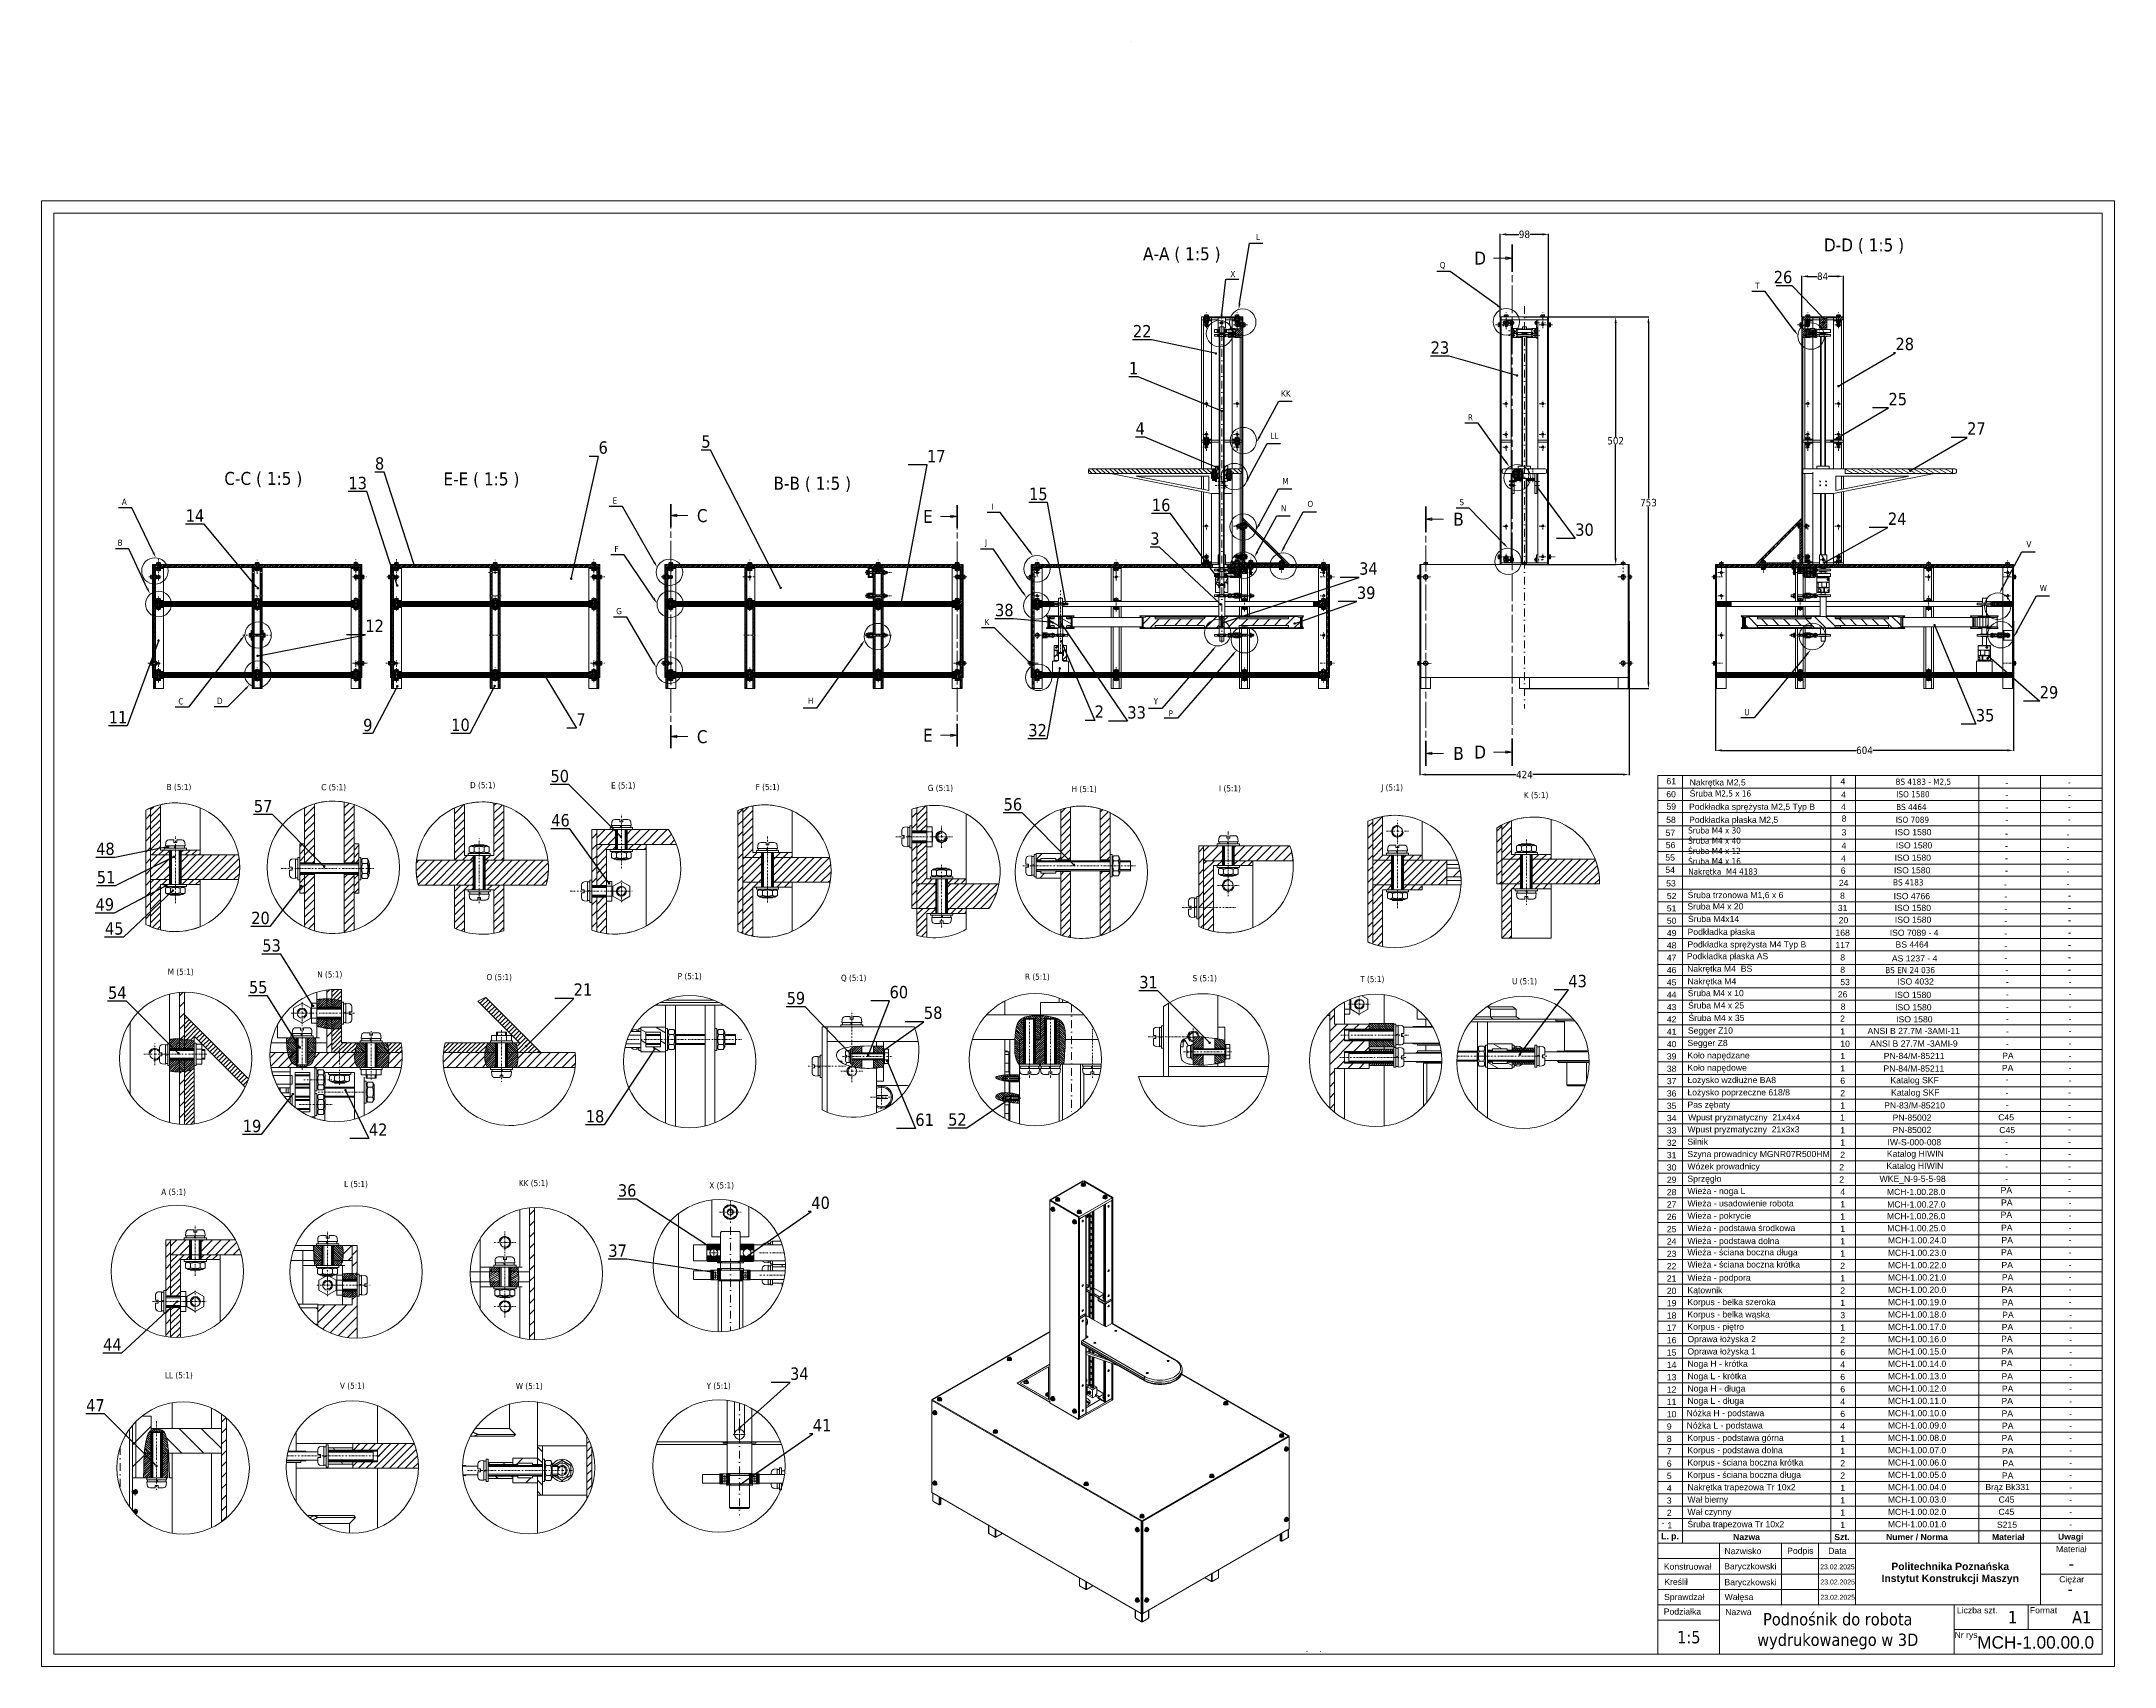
# Model space of a CAD drawing. Header units: millimetres. Extents: x 651 to 8859, y -354 to 894.
# Drawn here: x 1919 to 2759, y -340 to 318 of the extents above; entities that cross this region are included whole.
import ezdxf
from ezdxf import colors
from ezdxf.entities.mleader import LeaderData, LeaderLine
from ezdxf.math import Vec2, Vec3

# ---------------------------------------------------------------- set-up
doc = ezdxf.new("R2010")
doc.units = ezdxf.units.MM
for name, pattern in [('CENTER2', [28.575, 19.05, -3.175, 3.175, -3.175]), ('CHAIN', [0.3543, 0.2362, -0.0295, 0.0591, -0.0295]), ('DASHDOT2', [12.7, 6.35, -3.175, 0, -3.175])]:
    doc.linetypes.add(name, pattern=pattern)
doc.layers.get('0').update_dxf_attribs({"lineweight": 18})
for name, color, linetype, lineweight in [('cienka', 7, 'Continuous', 9), ('gruba', 7, 'Continuous', 18), ('Kreskowanie (ISO)', 7, 'Continuous', 9), ('Linia przekroju (ISO)', 7, 'CHAIN', 9), ('Linia przerwania (ISO)', 7, 'Continuous', 9), ('Symbol (ISO)', 7, 'Continuous', 18), ('symetria', 7, 'DASHDOT2', 9), ('SYMETRIA SRUB', 7, 'DASHDOT2', 9), ('Widoczne (ISO)', 7, 'Continuous', 18), ('Widoczne wąskie (ISO)', 7, 'Continuous', 9)]:
    doc.layers.add(name, color=color, linetype=linetype, lineweight=lineweight)
doc.styles.add('Inzynierka', font='arial.ttf')
doc.styles.get("Standard").update_dxf_attribs({"font": 'tahoma.ttf'})
doc.styles.add('tabelka', font='arial.ttf', dxfattribs={"height": 5})
doc.styles.add('Tekst etykiety (ISO)', font='tahoma.ttf')
doc.dimstyles.new('5', dxfattribs={"dimtxt": 3, "dimasz": 2.5, "dimexe": 0.18, "dimexo": 0.0625, "dimgap": 0.09, "dimtad": 0, "dimtih": 1, "dimtoh": 1, "dimdec": 0, "dimlfac": 5, "dimzin": 0, "dimdsep": 46, "dimtxsty": 'Standard', "dimcen": 0.09, "dimadec": 0, "dimazin": 0, "dimtfac": 1, "dimtdec": 0, "dimtofl": 0, "dimtmove": 0, "dimatfit": 3, "dimfxl": 1, "dimtolj": 1, "dimtzin": 0, "dimarcsym": 0})
pattern_1 = [(45, (1761.6154, -521.0996), (-2.245064, 2.245064), [])]
pattern_2 = [(135.0002, (1761.6154, -521.0996), (-2.245056, -2.245072), [])]
pattern_3 = [(59.99998, (1761.6154, -521.0996), (-2.74963, 1.587501), [])]
pattern_4 = [(150.00025, (1761.6154, -521.0996), (-1.587488, -2.749637), [])]
pattern_5 = [(30.0000222, (-86.564027, -6.732546), (-0.01587501066, 0.0274963004), [])]
pattern_6 = [(120.00018, (1761.6154, -521.0996), (-2.749626, -1.587508), [])]
pattern_7 = [(30.0000222, (-21.200027, -19.392546), (-0.01587501066, 0.0274963004), [])]
pattern_8 = [(30.0000222, (-21.200027, -3.34438), (-0.01587501066, 0.0274963004), [])]
pattern_9 = [(30.0000222, (-21.200715, 7.027454), (-0.01587501066, 0.0274963004), [])]
pattern_10 = [(214, (-86.564027, -6.732546), (0.026631562, -0.0394829144), [])]
pattern_11 = [(45, (-1183.074, -3228.387), (-11.22532, 11.22532), [])]
pattern_12 = [(214, (-86.56689, 92.167454), (0.026631562, -0.0394829144), [])]
pattern_13 = [(30.0000222, (-21.203473, 102.127454), (-0.01587501066, 0.0274963004), [])]
pattern_14 = [(214, (-10219.4109, -716.66697), (0.13315781, -0.197414572), [])]
pattern_15 = [(30.0000222, (-9892.59381, -666.86697), (-0.0793750533, 0.137481502), [])]
pattern_16 = [(30.0000222, (-9888.91776, -749.463), (-0.0793750533, 0.137481502), [])]
pattern_17 = [(120.00018, (-2703.689, -3312.044), (-13.74813, -7.93754), [])]
pattern_18 = [(135.00021, (-11446.9457, -649.0903), (-2.2450558, -2.2450723), [])]

msp = doc.modelspace()

# ---------------------------------------------------------------- texts
at = {"layer": 'cienka'}
for s, width, insert, char_height, attachment_point in [('L', 4.57131, (2411.501, 239.088), 2.5, 5), ('Q', 4.57131, (2486.371, 227.467), 2.5, 5), ('X', 4.57131, (2401.367, 224.031), 2.5, 5), ('T', 4.57131, (2613.917, 219.32), 2.5, 5), ('KK', 4.57131, (2422.836, 175.658), 2.5, 5), ('LL', 4.57131, (2418.139, 158.544), 2.5, 5), ('R', 4.57131, (2497.614, 165.961), 2.5, 5), ('M', 4.57131, (2422.689, 140.138), 2.5, 5), ('A', 4.57131, (1952.193, 131.727), 2.5, 5), ('E', 4.57131, (2150.95, 132.28), 2.5, 5), ('I', 4.57131, (2304.058, 129.808), 2.5, 5), ('N', 4.57131, (2421.993, 129.135), 2.5, 5), ('O', 4.57131, (2432.76, 130.867), 2.5, 5), ('S', 4.57131, (2494.098, 131.604), 2.5, 5), ('B', 4.57131, (1950.495, 115.222), 2.5, 5), ('F', 4.57131, (2151.627, 112.64), 2.5, 5), ('J', 4.57131, (2301.345, 114.975), 2.5, 5), ('V', 4.57131, (2723.922, 114.573), 2.5, 5), ('W', 4.57131, (2729.786, 96.823), 2.5, 5), ('G', 4.57131, (2152.659, 87.448), 2.5, 5), ('K', 4.57131, (2301.743, 83.051), 2.5, 5), ('C', 4.57131, (1975.123, 50.859), 2.5, 5), ('D', 4.57131, (1990.897, 51.104), 2.5, 5), ('H', 4.57131, (2230.289, 51.192), 2.5, 5), ('Y', 4.57131, (2370.153, 50.98), 2.5, 5), ('P', 4.57131, (2376.201, 46), 2.5, 5), ('U', 4.57131, (2609.698, 46.463), 2.5, 5), ('B (5:1)', 27.90509, (1969.35, 17.452), 2.5, 1), ('C (5:1)', 27.90509, (2032, 17.352), 2.5, 1), ('D (5:1)', 27.90509, (2092.31, 18.196), 2.5, 1), ('E (5:1)', 27.90509, (2149.429, 18.059), 2.5, 1), ('F (5:1)', 27.90509, (2208.011, 17.428), 2.5, 1), ('G (5:1)', 27.90509, (2277.762, 17.042), 2.5, 1), ('I (5:1)', 27.90509, (2395.769, 16.875), 2.5, 1), ('J (5:1)', 27.90509, (2461.455, 17.246), 2.5, 1), ('H (5:1)', 27.90509, (2336.026, 16.637), 2.5, 1), ('K (5:1)', 27.90509, (2519.304, 14.171), 2.5, 1), ('M (5:1)', 27.90509, (1969.779, -57.419), 2.5, 1), ('N (5:1)', 27.90509, (2030.349, -58.52), 2.5, 1), ('O (5:1)', 27.90509, (2098.954, -59.606), 2.5, 1), ('P (5:1)', 27.90509, (2176.431, -59.212), 2.5, 1), ('Q (5:1)', 27.90509, (2242.581, -59.928), 2.5, 1), ('R (5:1)', 27.90509, (2317.146, -59.441), 2.5, 1), ('S (5:1)', 27.90509, (2385.055, -60.031), 2.5, 1), ('T (5:1)', 27.90509, (2452.97, -60.405), 2.5, 1), ('U (5:1)', 27.90509, (2514.497, -61.285), 2.5, 1), ('A (5:1)', 27.90509, (1967.168, -146.639), 2.5, 1), ('L (5:1)', 27.90509, (2041.251, -143.458), 2.5, 1), ('KK (5:1)', 27.90509, (2112.078, -143.084), 2.5, 1), ('X (5:1)', 27.90509, (2189.245, -144.024), 2.5, 1), ('LL (5:1)', 27.90509, (1968.683, -220.956), 2.5, 1), ('V (5:1)', 27.90509, (2039.591, -225.176), 2.5, 1), ('W (5:1)', 27.90509, (2110.857, -225.315), 2.5, 1), ('Y (5:1)', 27.90509, (2188.135, -225.24), 2.5, 1), ('-', 25, (2741.125, -298.534), 5, 5), ('-', 25, (2740.629, -308.717), 5, 5), ('Podnośnik do robota\\Pwydrukowanego w 3D', 95, (2646.478, -325.957), 5, 5), ('1', 12.59964, (2717.326, -320.272), 5, 5), ('A1', 16.64742, (2745.302, -320.272), 5, 5), ('1:5', 25, (2586.125, -328.397), 5, 5)]:
    msp.add_mtext_dynamic_manual_height_columns(s, width=width, gutter_width=12.5, heights=[0], dxfattribs=dict(at, insert=insert, char_height=char_height, attachment_point=attachment_point))
at = {"layer": 'gruba', "char_height": 2.5, "style": 'Inzynierka'}
for s, insert, width, attachment_point in [('61', (2577.071, 19.803), 39.17918, 1), ('4', (2648.557, 18.499), 39.17918, 5), ('60', (2577, 14.503), 39.17918, 1), ('59', (2577.062, 9.523), 39.17918, 1), ('4', (2648.804, 8.146), 39.17918, 5), ('4', (2648.837, 13.049), 39.17918, 5), ('58', (2576.957, 4.135), 39.17918, 1), ('8', (2649.033, 3.383), 39.17918, 5), ('57', (2576.716, -1.16), 39.17918, 1), ('56', (2576.802, -6.106), 39.17918, 1), ('4', (2648.982, -7.576), 39.17918, 5), ('3', (2648.998, -2.223), 39.17918, 5), ('55', (2576.618, -11.148), 39.17918, 1), ('54', (2576.618, -16.148), 39.17918, 1), ('6', (2648.675, -17.693), 39.17918, 5), ('4', (2648.801, -12.788), 39.17918, 5), ('53', (2576.95, -21.622), 39.17918, 1), ('24', (2648.856, -22.705), 39.17918, 5), ('52', (2577.219, -26.748), 39.17918, 1), ('51', (2577.219, -31.748), 39.17918, 1), ('31', (2648.447, -32.877), 3.62811, 5), ('8', (2648.387, -27.872), 39.17918, 5), ('49', (2577.219, -41.748), 39.17918, 1), ('50', (2577.219, -36.748), 39.17918, 1), ('168', (2648.447, -42.877), 3.62811, 5), ('20', (2646.839, -36.532), 40, 1), ('48', (2577.219, -46.748), 39.17918, 1), ('117', (2648.447, -47.877), 3.62811, 5), ('47', (2577.219, -51.748), 39.17918, 1), ('46', (2577.219, -56.748), 39.17918, 1), ('8', (2647.504, -51.622), 39.17918, 1), ('8', (2647.504, -56.622), 39.17918, 1), ('45', (2577.219, -61.748), 39.17918, 1), ('44', (2577.219, -66.748), 39.17918, 1), ('26', (2648.454, -67.86), 39.17918, 5), ('53', (2647.504, -61.622), 40, 1), ('43', (2577.219, -71.748), 39.17918, 1), ('8', (2648.615, -72.854), 39.17918, 5), ('42', (2577.219, -76.748), 39.17918, 1), ('41', (2577.219, -81.748), 39.17918, 1), ('2', (2648.382, -77.687), 39.17918, 5), ('1', (2647.504, -81.622), 39.17918, 1), ('40', (2577.219, -86.748), 39.17918, 1), ('39', (2577.219, -91.748), 39.17918, 1), ('10', (2647.504, -86.622), 39.17918, 1), ('1', (2647.504, -91.622), 40, 1), ('38', (2577.219, -96.748), 39.17918, 1), ('1', (2647.504, -96.622), 40, 1), ('37', (2577.219, -101.748), 39.17918, 1), ('36', (2577.219, -106.748), 39.17918, 1), ('2', (2647.504, -106.622), 39.17918, 1), ('6', (2647.504, -101.622), 39.17918, 1), ('35', (2577.219, -111.748), 39.17918, 1), ('34', (2577.219, -116.748), 39.17918, 1), ('1', (2647.434, -116.517), 40, 1), ('1', (2647.504, -111.622), 39.17918, 1), ('33', (2577.219, -121.748), 39.17918, 1), ('1', (2647.504, -121.622), 40, 1), ('32', (2577.219, -126.748), 39.17918, 1), ('31', (2577.219, -131.748), 39.17918, 1), ('2', (2647.504, -131.622), 39.17918, 1), ('1', (2647.504, -126.622), 40, 1), ('30', (2577.219, -136.748), 39.17918, 1), ('29', (2577.219, -141.748), 39.17918, 1), ('2', (2647.109, -136.622), 39.17918, 1), ('2', (2647.109, -141.622), 39.17918, 1), ('28', (2577.219, -146.748), 39.17918, 1), ('4', (2647.504, -146.622), 39.17918, 1), ('27', (2577.219, -151.748), 39.17918, 1), ('26', (2577.219, -156.748), 39.17918, 1), ('1', (2647.504, -151.622), 40, 1), ('1', (2647.504, -156.622), 40, 1), ('25', (2577.219, -161.748), 39.17918, 1), ('24', (2577.219, -166.748), 39.17918, 1), ('1', (2647.504, -161.622), 39.17918, 1), ('1', (2647.504, -166.622), 39.17918, 1), ('23', (2577.219, -171.748), 39.17918, 1), ('1', (2647.504, -171.622), 39.17918, 1), ('22', (2577.219, -176.748), 39.17918, 1), ('21', (2577.219, -181.748), 39.17918, 1), ('2', (2647.504, -176.622), 39.17918, 1), ('1', (2647.504, -181.622), 40, 1), ('20', (2577.219, -186.748), 39.17918, 1), ('19', (2577.219, -191.748), 39.17918, 1), ('2', (2647.504, -186.622), 40, 1), ('1', (2647.504, -191.622), 39.17918, 1), ('18', (2577.219, -196.748), 39.17918, 1), ('3', (2647.504, -196.622), 39.17918, 1), ('17', (2577.219, -201.748), 39.17918, 1), ('16', (2577.219, -206.748), 39.17918, 1), ('2', (2647.504, -206.622), 39.17918, 1), ('1', (2647.504, -201.622), 39.17918, 1), ('15', (2577.219, -211.748), 39.17918, 1), ('14', (2577.219, -216.748), 39.17918, 1), ('4', (2647.504, -216.622), 40, 1), ('6', (2647.504, -211.622), 40, 1), ('13', (2577.219, -221.748), 39.17918, 1), ('12', (2577.219, -226.748), 39.17918, 1), ('6', (2647.504, -221.622), 39.17918, 1), ('6', (2647.504, -226.622), 39.17918, 1), ('11', (2577.219, -231.748), 39.17918, 1), ('4', (2647.504, -231.622), 39.17918, 1), ('9', (2577.219, -241.748), 39.17918, 1), ('10', (2577.219, -236.748), 39.17918, 1), ('4\\P', (2647.504, -241.622), 81, 1), ('6', (2647.504, -236.622), 39.17918, 1), ('8', (2577.219, -246.748), 39.17918, 1), ('7', (2577.219, -251.748), 39.17918, 1), ('1', (2647.504, -246.622), 40, 1), ('1', (2647.504, -251.622), 39.17918, 1), ('6', (2577.219, -256.748), 39.17918, 1), ('2', (2647.504, -256.622), 39.17918, 1), ('4', (2577.219, -266.748), 39.17918, 1), ('5', (2577.219, -261.748), 39.17918, 1), ('2', (2647.504, -261.622), 39.17918, 1), ('1', (2647.504, -266.622), 39.17918, 1), ('3', (2577.219, -271.748), 39.17918, 1), ('2', (2577.219, -276.748), 39.17918, 1), ('1', (2647.504, -271.622), 40, 1), ('1', (2647.504, -276.622), 40, 1), ('1', (2577.422, -281.748), 39.17918, 1), ('1', (2647.504, -281.622), 39.17918, 1)]:
    msp.add_mtext(s, dxfattribs=dict(at, insert=insert, width=width, attachment_point=attachment_point))
at = {"layer": 'gruba', "width": 68.9836, "attachment_point": 1, "line_spacing_factor": 0.48, "style": 'Inzynierka'}
for s, insert, char_height in [('Nakrętka M2,5', (2586.469, 19.299), 2.5), ('Podkładka sprężysta M2,5 Typ B', (2586.226, 9.444), 2.5), ('Śruba {\\fTahoma|b0|i0|c238|p34;M2,5 x 16}', (2586.47, 14.806), 2.5), ('Podkładka płaska M2,5 ', (2586.252, 4.15), 2.5), ('ISO 1580 ', (2669.675, -0.864), 2.5), ('ISO 1580 ', (2670.004, -6.219), 2.5), ('ISO 1580 ', (2669.256, -16.325), 2.5), ('ISO 1580 ', (2669.499, -11.215), 2.5), ('Śruba M4 x 20', (2585.546, -30.966), 2.5), ('Śruba trzonowa M1,6 x 6', (2585.633, -26.356), 2.5), ('ISO 4766', (2669.124, -26.809), 2.5), ('ISO 1580 ', (2669.504, -31.578), 2.5), ('Podkładka płaska ', (2585.616, -41.288), 2.5), ('Śruba M4x14', (2585.766, -36.056), 2.5), ('Podkładka sprężysta M4 Typ B ', (2585.572, -46.36), 2.5), ('Podkładka płaska AS', (2585.313, -51.136), 2.5), ('Nakrętka M4  BS', (2585.446, -56.208), 2.5), ('Śruba M4 x 10', (2585.678, -66.093), 2.5), ('Nakrętka M4', (2585.56, -61.303), 2.5), ('ISO 1580 ', (2669.564, -66.832), 2.5), ('Śruba M4 x 25', (2585.839, -71.087), 2.5), ('Śruba M4 x 35', (2585.957, -76.159), 2.5), ('ISO 1580 ', (2669.724, -71.825), 2.5), ('Segger Z10', (2585.76, -81.26), 2.5), ('ISO 1580 ', (2670.133, -76.709), 2.5), ('Segger Z8', (2585.56, -86.309), 2.5), ('Koło napędzane', (2585.56, -91.309), 2.5), ('Koło napędowe', (2585.56, -96.309), 2.5), ('Łożysko wzdłużne BA8', (2585.56, -101.309), 2.5), ('Łożysko poprzeczne 618/8', (2585.56, -106.309), 2.5), ('Wpust pryzmatyczny  21x4x4', (2585.827, -116.414), 2.5), ('Pas zębaty', (2585.56, -111.309), 2.5), ('Wpust pryzmatyczny  21x3x3', (2585.56, -121.309), 2.5), ('Silnik ', (2585.56, -126.309), 2.5), ('Szyna prowadnicy MGNR07R500HM', (2585.56, -131.309), 2.5), ('Wózek prowadnicy ', (2585.56, -136.309), 2.5), ('Sprzęgło ', (2585.56, -141.309), 2.5), ('Wieża - noga L', (2585.56, -146.309), 2.5), ('Wieża - usadowienie robota', (2585.56, -151.309), 2.5), ('Wieża - pokrycie', (2585.56, -156.309), 2.5), ('Wieża - podstawa dolna', (2585.549, -166.546), 2.5), ('Wieża - podstawa środkowa', (2585.56, -161.309), 2.5), ('Wieża - ściana boczna długa', (2585.56, -171.117), 2.5), ('Wieża - ściana boczna krótka', (2585.56, -176.073), 2.5), ('Wieża - podpora', (2585.56, -181.411), 2.5), ('Kątownik', (2585.56, -186.494), 2.5), ('Korpus - belka szeroka', (2585.56, -191.309), 2.5), ('Korpus - belka wąska', (2585.56, -196.309), 2.5), ('Korpus - piętro', (2585.56, -201.309), 2.5), ('Oprawa łożyska 2', (2585.56, -206.309), 2.5), ('Oprawa łożyska 1', (2585.56, -211.309), 2.5), ('Noga H - krótka', (2585.56, -216.309), 2.5), ('Noga L - krótka', (2585.56, -221.309), 2.5), ('Noga H - długa', (2585.56, -226.309), 2.5), ('Noga L - długa', (2585.56, -231.309), 2.5), ('Nóżka H - podstawa', (2585.234, -236.309), 2.5), ('Nóżka L - podstawa', (2585.234, -241.309), 2.5), ('Korpus - podstawa górna', (2585.56, -246.309), 2.5), ('Korpus - podstawa dolna', (2585.56, -251.309), 2.5), ('Korpus - ściana boczna krótka', (2585.56, -256.309), 2.5), ('Korpus - ściana boczna długa', (2585.56, -261.309), 2.5), ('Nakrętka trapezowa Tr 10x2', (2585.56, -266.309), 2.5), ('Wał bierny', (2585.56, -271.309), 2.5), ('Wał czynny', (2585.56, -276.309), 2.5), ('Śruba trapezowa Tr 10x2', (2585.56, -281.309), 2.5), ('Nazwisko', (2600.557, -292.216), 2.5), ('Podpis', (2625.969, -292.098), 2.5), ('Data', (2642.601, -292.119), 2.5), ('Materiał', (2734.937, -291.41), 2.5), ('Konstruował', (2576.002, -298.482), 2.5), ('Baryczkowski', (2600.479, -298.39), 2.5), ('23.02.2025', (2639.36, -298.861), 2), ('\\pxqc;{\\fArial|b1|i0|c238|p34;Politechnika Poznańska ^J\\PInstytut Konstrukcji Maszyn}', (2657.566, -298.184), 3), ('Sprawdzał', (2576.098, -310.826), 2.5), ('Kreślił', (2576.192, -304.681), 2.5), ('Wałęsa', (2600.631, -310.824), 2.5), ('Baryczkowski', (2600.555, -304.835), 2.5), ('23.02.2025', (2639.438, -305.002), 2), ('Ciężar', (2736.198, -303.654), 2.5), ('Podziałka', (2575.978, -316.734), 2.5), ('Nazwa', (2600.867, -316.935), 2.5), ('23.02.2025', (2639.458, -311.206), 2), ('Liczba szt.', (2694.735, -316.22), 2.5), ('Format', (2724.32, -316.205), 2.5), ('Nr rys.', (2693.804, -326.214), 2.5)]:
    msp.add_mtext(s, dxfattribs=dict(at, insert=insert, char_height=char_height))
at = {"layer": 'gruba', "transparency": 33554687, "char_height": 2.5, "attachment_point": 5, "style": 'Inzynierka'}
for s, insert, width in [('-', (2714.975, 18.002), 25.14758), ('-', (2740.338, 18.067), 25.14758), ('-', (2714.975, 13.002), 25.14758), ('-', (2740.338, 13.067), 25.14758), ('-', (2714.975, 8.002), 25.14758), ('-', (2714.975, 3.002), 25.14758), ('-', (2740.338, 8.067), 25.14758), ('-', (2740.338, 3.067), 25.14758), ('-', (2714.841, -2.652), 25.14758), ('-', (2714.841, -7.652), 25.14758), ('-', (2739.744, -3.002), 25.14758), ('-', (2739.744, -8.002), 25.14758), ('-', (2714.841, -12.652), 25.14758), ('-', (2739.744, -13.002), 25.14758), ('-', (2714.353, -23.221), 25.14758), ('-', (2714.841, -17.652), 25.14758), ('-', (2739.744, -18.002), 25.14758), ('-', (2739.744, -23.002), 25.14758), ('-', (2714.567, -28.145), 25.14758), ('-', (2714.567, -33.145), 25.14758), ('-', (2740.375, -27.777), 25.14758), ('-', (2740.375, -32.777), 25.14758), ('ISO 7089 - 4', (2677.429, -42.894), 34.25803), ('ISO 1580', (2676.996, -37.62), 34.25803), ('-', (2714.567, -38.145), 25.14758), ('-', (2740.375, -37.777), 25.14758), ('BS 4464 ', (2676.588, -47.659), 34.25803), ('-', (2714.567, -43.145), 25.14758), ('-', (2714.567, -48.145), 25.14758), ('-', (2740.375, -42.777), 25.14758), ('-', (2740.375, -47.777), 25.14758), ('AS 1237 - 4', (2677.625, -53.306), 34.25803), ('-', (2714.567, -53.145), 25.14758), ('-', (2714.97, -57.851), 25.14758), ('-', (2740.375, -52.777), 25.14758), ('-', (2740.375, -57.777), 25.14758), ('ISO 4032', (2678.011, -62.659), 34.25803), ('-', (2715.184, -62.775), 25.14758), ('-', (2740.589, -62.7), 25.14758), ('-', (2715.184, -67.775), 25.14758), ('-', (2715.184, -72.775), 25.14758), ('-', (2740.589, -67.7), 25.14758), ('-', (2740.589, -72.7), 25.14758), ('ANSI B 27.7M -3AMI-11', (2677.266, -82.698), 41.57211), ('-', (2715.184, -77.775), 25.14758), ('-', (2715.184, -82.775), 25.14758), ('-', (2740.589, -77.7), 25.14758), ('-', (2740.589, -82.7), 25.14758), ('ANSI B 27.7M -3AMI-9', (2677.321, -87.801), 41.57211), ('PN-84/M-85211', (2677.4, -92.827), 34.25803), ('PA', (2715.415, -92.72), 34.25803), ('-', (2715.184, -87.775), 25.14758), ('-', (2740.589, -87.7), 25.14758), ('PN-84/M-85211', (2677.312, -97.937), 34.25803), ('PA', (2715.305, -97.68), 34.25803), ('-', (2740.589, -92.7), 25.14758), ('-', (2740.589, -97.7), 25.14758), ('\\pxt13;Katalog SKF', (2677.606, -103.023), 34.25803), ('\\pxt13;Katalog SKF', (2677.887, -108.025), 34.25803), ('-', (2715.005, -107.633), 25.14758), ('-', (2715.093, -102.296), 25.14758), ('-', (2740.356, -107.541), 25.14758), ('-', (2740.589, -102.7), 25.14758), ('PN-83/M-85210', (2677.6, -112.872), 34.25803), ('PN-85002', (2676.554, -117.825), 34.25803), ('C45', (2714.697, -117.714), 34.25803), ('-', (2715.126, -112.505), 25.14758), ('-', (2740.356, -112.541), 25.14758), ('PN-85002', (2676.521, -122.818), 34.25803), ('C45', (2715.134, -122.863), 34.25803), ('-', (2740.356, -117.541), 25.14758), ('-', (2740.356, -122.541), 25.14758), ('\\pxt13;Katalog HIWIN', (2677.919, -132.83), 34.25803), ('\\pxt13;IW-S-000-008', (2677.52, -127.792), 34.25803), ('-', (2714.927, -127.484), 25.14758), ('-', (2714.927, -132.484), 25.14758), ('-', (2740.356, -127.541), 25.14758), ('-', (2740.356, -132.541), 25.14758), ('\\pxt13;WKE_N-9-5-5-98', (2676.813, -142.984), 34.25803), ('\\pxt13;Katalog HIWIN', (2677.709, -137.752), 34.25803), ('-', (2714.927, -137.484), 25.14758), ('-', (2714.927, -142.484), 25.14758), ('-', (2740.356, -137.541), 25.14758), ('-', (2740.356, -142.541), 25.14758), ('\\pxt13;MCH-1.00.28.0', (2678.218, -147.945), 34.25803), ('PA', (2714.81, -147.223), 34.25803), ('PA', (2714.977, -152.238), 34.25803), ('-', (2740.356, -147.541), 25.14758), ('\\pxt13;MCH-1.00.26.0', (2678.274, -157.748), 34.25803), ('\\pxt13;MCH-1.00.27.0', (2678.327, -153.018), 34.25803), ('PA', (2714.799, -157.187), 34.25803), ('-', (2740.571, -152.356), 25.14758), ('-', (2740.571, -157.356), 25.14758), ('\\pxt13;MCH-1.00.25.0', (2678.376, -162.632), 34.25803), ('\\pxt13;MCH-1.00.24.0', (2678.64, -167.534), 34.25803), ('PA', (2714.958, -162.435), 34.25803), ('PA', (2715.125, -167.45), 34.25803), ('-', (2740.571, -162.356), 25.14758), ('-', (2740.571, -167.356), 25.14758), ('\\pxt13;MCH-1.00.23.0', (2678.596, -172.599), 34.25803), ('\\pxt13;MCH-1.00.22.0', (2678.596, -177.599), 34.25803), ('PA', (2714.947, -172.399), 34.25803), ('PA', (2715.127, -177.517), 34.25803), ('-', (2740.571, -172.356), 25.14758), ('\\pxt13;MCH-1.00.21.0', (2678.596, -182.599), 34.25803), ('PA', (2715.294, -182.532), 34.25803), ('-', (2740.571, -177.356), 25.14758), ('-', (2740.571, -182.356), 25.14758), ('\\pxt13;MCH-1.00.20.0', (2678.596, -187.599), 34.25803), ('\\pxt13;MCH-1.00.19.0', (2678.596, -192.599), 34.25803), ('PA', (2715.116, -187.481), 34.25803), ('PA', (2715.275, -192.73), 34.25803), ('-', (2740.571, -187.356), 25.14758), ('-', (2740.571, -192.356), 25.14758), ('\\pxt13;MCH-1.00.18.0', (2678.596, -197.599), 34.25803), ('\\pxt13;MCH-1.00.17.0', (2678.596, -202.599), 34.25803), ('PA', (2715.264, -202.694), 34.25803), ('PA', (2715.442, -197.745), 34.25803), ('-', (2740.804, -197.775), 25.14758), ('\\pxt13;MCH-1.00.16.0', (2678.596, -207.599), 34.25803), ('PA', (2715.002, -207.457), 34.25803), ('-', (2740.804, -202.775), 25.14758), ('-', (2740.804, -207.775), 25.14758), ('\\pxt13;MCH-1.00.15.0', (2678.596, -212.599), 34.25803), ('MCH-1.00.14.0', (2678.596, -217.599), 34.25803), ('PA', (2714.99, -217.421), 34.25803), ('PA', (2715.169, -212.471), 34.25803), ('-', (2740.804, -212.775), 25.14758), ('-', (2740.804, -217.775), 25.14758), ('MCH-1.00.13.0', (2678.596, -222.599), 34.25803), ('MCH-1.00.12.0', (2678.596, -227.599), 34.25803), ('PA', (2715.15, -222.669), 34.25803), ('PA', (2715.317, -227.684), 34.25803), ('-', (2740.804, -222.775), 25.14758), ('MCH-1.00.11.0', (2678.596, -232.599), 34.25803), ('PA', (2715.139, -232.633), 34.25803), ('-', (2740.804, -227.775), 25.14758), ('-', (2740.804, -232.775), 25.14758), ('MCH-1.00.10.0', (2678.596, -237.599), 34.25803), ('\\pxt12;MCH-1.00.09.0', (2678.596, -242.599), 34.25803), ('PA', (2715.174, -237.702), 34.25803), ('PA', (2715.341, -242.716), 34.25803), ('-', (2740.804, -237.775), 25.14758), ('-', (2740.861, -242.599), 25.14758), ('MCH-1.00.08.0', (2678.596, -247.599), 34.25803), ('MCH-1.00.07.0', (2678.596, -252.599), 34.25803), ('PA', (2715.163, -247.665), 34.25803), ('PA', (2715.322, -252.914), 34.25803), ('-', (2740.861, -247.599), 25.14758), ('MCH-1.00.06.0', (2678.596, -257.599), 34.25803), ('PA', (2715.49, -257.929), 34.25803), ('-', (2740.861, -252.599), 25.14758), ('-', (2740.861, -257.599), 25.14758), ('MCH-1.00.05.0', (2678.596, -262.599), 34.25803), ('MCH-1.00.04.0', (2678.596, -267.599), 34.25803), ('Brąz Bk331', (2715.294, -267.889), 34.25803), ('PA', (2715.311, -262.878), 34.25803), ('-', (2740.861, -262.599), 25.14758), ('-', (2740.861, -267.599), 25.14758), ('MCH-1.00.03.0', (2678.596, -272.599), 34.25803), ('MCH-1.00.02.0', (2678.596, -277.599), 34.25803), ('C45', (2714.805, -277.62), 34.25803), ('C45', (2714.858, -272.621), 34.25803), ('-', (2740.861, -272.599), 25.14758), ('MCH-1.00.01.0', (2678.596, -282.599), 34.25803), ('S215', (2715.044, -282.805), 34.25803), ('-', (2740.861, -277.599), 25.14758), ('-', (2740.861, -282.599), 25.14758), ('{\\fArial|b1|i0|c238|p34;L. p.}', (2578.507, -287.795), 25.14758), ('{\\fArial|b1|i0|c238|p34;Nazwa}', (2609.522, -287.795), 25.14758), ('{\\fArial|b1|i0|c238|p34;Szt.}', (2648.179, -287.795), 25.14758), ('{\\fArial|b1|i0|c238|p34;Numer / Norma}', (2678.565, -287.795), 25.14758), ('{\\fArial|b1|i0|c238|p34;Materiał}', (2715.555, -287.795), 25.14758), ('{\\fArial|b1|i0|c238|p34;Uwagi}', (2740.861, -288.02), 25.14758)]:
    msp.add_mtext(s, dxfattribs=dict(at, insert=insert, width=width))
at = {"layer": 'gruba', "insert": (2726.653, -330.521), "char_height": 5, "attachment_point": 5, "style": 'tabelka'}
msp.add_mtext_dynamic_manual_height_columns('MCH-1.00.00.0', width=47.47674, gutter_width=12.5, heights=[0], dxfattribs=at)
at = {"layer": 'Symbol (ISO)', "char_height": 5.25, "attachment_point": 7, "style": 'Tekst etykiety (ISO)'}
for s, insert in [('D-D ( 1:5 )', (2640.882, 232.28)), ('A-A ( 1:5 )', (2364.974, 228.73)), ('C-C ( 1:5 )', (1992.719, 137.655)), ('E-E ( 1:5 )', (2081.503, 137.446)), ('B-B ( 1:5 )', (2215.241, 135.722))]:
    msp.add_mtext(s, dxfattribs=dict(at, insert=insert))
at = {"layer": 'Widoczne (ISO)', "char_height": 2.5, "attachment_point": 1}
for s, insert, width in [('BS 4183 - M2,5', (2669.864, 19.579), 24.0816), ('BS 4464  ', (2670.14, 9.333), 15.16647), ('ISO 1580 ', (2670.196, 14.509), 34.01394), ('Śruba M4 x 30\\PŚruba M4 x 40\\PŚruba M4 x 12\\PŚruba M4 x 16\\PNakrętka  M4 4183', (2585.852, -0.155), 32.04298), ('ISO 7089 ', (2669.973, 4.157), 23.17545), ('BS 4183 ', (2668.877, -21.229), 32.04298)]:
    msp.add_mtext(s, dxfattribs=dict(at, insert=insert, width=width))
at = {"layer": 'Widoczne wąskie (ISO)', "insert": (2665.71, -56.775), "char_height": 2.5, "width": 29.77938, "attachment_point": 1}
msp.add_mtext('BS EN 24 036 ', dxfattribs=at)

# ---------------------------------------------------------------- blocks, each defined once
blk = doc.blocks.new('2dTransPrzekrój1')
at = {"layer": 'Linia przekroju (ISO)', "linetype": 'CHAIN', "ltscale": 44.644375}
blk.add_line((717.9, 650.92), (717.9, 545.8), dxfattribs=at)
at = {"layer": 'Linia przekroju (ISO)', "linetype": 'Continuous', "lineweight": 140}
for p, q in [((717.9, 650.92), (717.9, 640.7)), ((717.9, 556.01), (717.9, 545.8))]:
    blk.add_line(p, q, dxfattribs=at)
at = {"layer": 'Linia przekroju (ISO)', "linetype": 'Continuous'}
for p, q in [((720.4, 646.31), (717.9, 645.81)), ((720.4, 645.81), (717.9, 645.81)), ((717.9, 645.81), (720.4, 645.31)), ((720.4, 645.31), (720.4, 646.31)), ((725.05, 645.81), (720.4, 645.81)), ((720.4, 551.4), (717.9, 550.9)), ((720.4, 550.9), (717.9, 550.9)), ((717.9, 550.9), (720.4, 550.4)), ((720.4, 550.4), (720.4, 551.4)), ((725.05, 550.9), (720.4, 550.9))]:
    blk.add_line(p, q, dxfattribs=at)
at = {"layer": 'Linia przekroju (ISO)', "linetype": 'Continuous', "flags": 128}
for points in [[(720.4, 646.31), (717.9, 645.81), (720.4, 645.31), (720.4, 646.31)], [(720.4, 551.4), (717.9, 550.9), (720.4, 550.4), (720.4, 551.4)]]:
    blk.add_lwpolyline(points, dxfattribs=at)
at = {"layer": 'Linia przekroju (ISO)'}
for points in [[(720.4, 646.31), (717.9, 645.81), (720.4, 645.31), (720.4, 646.31)], [(720.4, 551.4), (717.9, 550.9), (720.4, 550.4), (720.4, 551.4)]]:
    blk.add_solid(points, dxfattribs=at)
at = {"layer": 'Linia przekroju (ISO)', "char_height": 5.25, "attachment_point": 7, "style": 'Tekst etykiety (ISO)'}
for insert in [(729.07, 643.18), (729.07, 548.28)]:
    blk.add_mtext('B', dxfattribs=dict(at, insert=insert))
blk = doc.blocks.new('2dTransPrzekrój2')
at = {"layer": 'Linia przekroju (ISO)', "linetype": 'CHAIN', "ltscale": 42.139969}
blk.add_line((361.78, 651.96), (361.78, 553.05), dxfattribs=at)
at = {"layer": 'Linia przekroju (ISO)', "linetype": 'Continuous', "lineweight": 140}
for p, q in [((361.78, 651.96), (361.78, 642.63)), ((361.78, 562.38), (361.78, 553.05))]:
    blk.add_line(p, q, dxfattribs=at)
at = {"layer": 'Linia przekroju (ISO)', "linetype": 'Continuous'}
for p, q in [((364.28, 647.8), (361.78, 647.3)), ((364.28, 647.3), (361.78, 647.3)), ((361.78, 647.3), (364.28, 646.8)), ((364.28, 646.8), (364.28, 647.8)), ((368.62, 647.3), (364.28, 647.3)), ((364.28, 558.22), (361.78, 557.72)), ((364.28, 557.72), (361.78, 557.72)), ((361.78, 557.72), (364.28, 557.22)), ((364.28, 557.22), (364.28, 558.22)), ((368.62, 557.72), (364.28, 557.72))]:
    blk.add_line(p, q, dxfattribs=at)
at = {"layer": 'Linia przekroju (ISO)', "linetype": 'Continuous', "flags": 128}
for points in [[(364.28, 647.8), (361.78, 647.3), (364.28, 646.8), (364.28, 647.8)], [(364.28, 558.22), (361.78, 557.72), (364.28, 557.22), (364.28, 558.22)]]:
    blk.add_lwpolyline(points, dxfattribs=at)
at = {"layer": 'Linia przekroju (ISO)'}
for points in [[(364.28, 647.8), (361.78, 647.3), (364.28, 646.8), (364.28, 647.8)], [(364.28, 558.22), (361.78, 557.72), (364.28, 557.22), (364.28, 558.22)]]:
    blk.add_solid(points, dxfattribs=at)
at = {"layer": 'Linia przekroju (ISO)', "char_height": 5.25, "attachment_point": 7, "style": 'Tekst etykiety (ISO)'}
for insert in [(372.35, 644.53), (372.35, 554.95)]:
    blk.add_mtext('C', dxfattribs=dict(at, insert=insert))
blk = doc.blocks.new('2dTransPrzekrój3')
at = {"layer": 'Linia przekroju (ISO)', "linetype": 'CHAIN', "ltscale": 47.082718}
blk.add_line((752.9, 757.15), (752.9, 545.89), dxfattribs=at)
at = {"layer": 'Linia przekroju (ISO)', "linetype": 'Continuous', "lineweight": 140}
for p, q in [((752.9, 757.15), (752.9, 746.07)), ((752.9, 556.97), (752.9, 545.89))]:
    blk.add_line(p, q, dxfattribs=at)
at = {"layer": 'Linia przekroju (ISO)', "linetype": 'Continuous'}
for p, q in [((745.43, 751.61), (750.4, 751.61)), ((752.9, 751.61), (750.4, 752.11)), ((750.4, 752.11), (750.4, 751.11)), ((750.4, 751.61), (752.9, 751.61)), ((750.4, 751.11), (752.9, 751.61)), ((745.43, 551.43), (750.4, 551.43)), ((752.9, 551.43), (750.4, 551.93)), ((750.4, 551.93), (750.4, 550.93)), ((750.4, 551.43), (752.9, 551.43)), ((750.4, 550.93), (752.9, 551.43))]:
    blk.add_line(p, q, dxfattribs=at)
at = {"layer": 'Linia przekroju (ISO)', "linetype": 'Continuous', "flags": 128}
for points in [[(750.4, 751.11), (752.9, 751.61), (750.4, 752.11), (750.4, 751.11)], [(750.4, 550.93), (752.9, 551.43), (750.4, 551.93), (750.4, 550.93)]]:
    blk.add_lwpolyline(points, dxfattribs=at)
at = {"layer": 'Linia przekroju (ISO)'}
for points in [[(750.4, 751.11), (752.9, 751.61), (750.4, 752.11), (750.4, 751.11)], [(750.4, 550.93), (752.9, 551.43), (750.4, 551.93), (750.4, 550.93)]]:
    blk.add_solid(points, dxfattribs=at)
at = {"layer": 'Linia przekroju (ISO)', "char_height": 5.25, "attachment_point": 7, "style": 'Tekst etykiety (ISO)'}
for insert in [(737.56, 748.98), (737.56, 548.81)]:
    blk.add_mtext('D', dxfattribs=dict(at, insert=insert))
blk = doc.blocks.new('2dTransPrzekrój4')
at = {"layer": 'Linia przekroju (ISO)', "linetype": 'Continuous'}
for p, q in [((470.99, 646.96), (475.28, 646.96)), ((477.78, 646.96), (475.28, 647.46)), ((475.28, 647.46), (475.28, 646.46)), ((475.28, 646.96), (477.78, 646.96)), ((475.28, 646.46), (477.78, 646.96)), ((470.99, 558.25), (475.28, 558.25)), ((477.78, 558.25), (475.28, 558.75)), ((475.28, 558.75), (475.28, 557.75)), ((475.28, 558.25), (477.78, 558.25)), ((475.28, 557.75), (477.78, 558.25))]:
    blk.add_line(p, q, dxfattribs=at)
at = {"layer": 'Linia przekroju (ISO)', "linetype": 'CHAIN', "ltscale": 41.729099}
blk.add_line((477.78, 651.55), (477.78, 553.66), dxfattribs=at)
at = {"layer": 'Linia przekroju (ISO)', "linetype": 'Continuous', "lineweight": 140}
for p, q in [((477.78, 651.55), (477.78, 642.37)), ((477.78, 562.84), (477.78, 553.66))]:
    blk.add_line(p, q, dxfattribs=at)
at = {"layer": 'Linia przekroju (ISO)', "linetype": 'Continuous', "flags": 128}
for points in [[(475.28, 646.46), (477.78, 646.96), (475.28, 647.46), (475.28, 646.46)], [(475.28, 557.75), (477.78, 558.25), (475.28, 558.75), (475.28, 557.75)]]:
    blk.add_lwpolyline(points, dxfattribs=at)
at = {"layer": 'Linia przekroju (ISO)'}
for points in [[(475.28, 646.46), (477.78, 646.96), (475.28, 647.46), (475.28, 646.46)], [(475.28, 557.75), (477.78, 558.25), (475.28, 558.75), (475.28, 557.75)]]:
    blk.add_solid(points, dxfattribs=at)
at = {"layer": 'Linia przekroju (ISO)', "char_height": 5.25, "attachment_point": 7, "style": 'Tekst etykiety (ISO)'}
for insert in [(463.97, 644.33), (463.97, 555.63)]:
    blk.add_mtext('E', dxfattribs=dict(at, insert=insert))
blk = doc.blocks.new('*U61')
at = {"layer": 'Widoczne wąskie (ISO)', "color": 0, "linetype": 'DASHDOT2', "ltscale": 0.1, "transparency": 16777216}
blk.add_line((0, -3.58), (0, 2.12), dxfattribs=at)
blk = doc.blocks.new('*U62')
at = {"layer": 'Widoczne wąskie (ISO)', "color": 0, "linetype": 'DASHDOT2', "ltscale": 0.1, "transparency": 16777216}
blk.add_line((0, -3.58), (0, 2.12), dxfattribs=at)
blk = doc.blocks.new('*U63')
at = {"layer": 'Widoczne wąskie (ISO)', "color": 0, "linetype": 'DASHDOT2', "ltscale": 0.1, "transparency": 16777216}
blk.add_line((0, -3.58), (0, 2.12), dxfattribs=at)
blk = doc.blocks.new('*U64')
at = {"layer": 'Widoczne wąskie (ISO)', "color": 0, "linetype": 'DASHDOT2', "ltscale": 0.1, "transparency": 16777216}
blk.add_line((0, -3.58), (0, 2.12), dxfattribs=at)
blk = doc.blocks.new('*U65')
at = {"layer": 'Widoczne wąskie (ISO)', "color": 0, "linetype": 'DASHDOT2', "ltscale": 0.1, "transparency": 16777216}
blk.add_line((0, -3.58), (0, 2.12), dxfattribs=at)
blk = doc.blocks.new('*U68')
at = {"layer": 'Widoczne wąskie (ISO)', "color": 0, "linetype": 'DASHDOT2', "ltscale": 0.1, "transparency": 16777216}
blk.add_line((0, -3.58), (0, 2.12), dxfattribs=at)
blk = doc.blocks.new('*U69')
at = {"layer": 'Widoczne wąskie (ISO)', "color": 0, "linetype": 'DASHDOT2', "ltscale": 0.1, "transparency": 16777216}
blk.add_line((0, -3.58), (0, 2.12), dxfattribs=at)
blk = doc.blocks.new('*U70')
at = {"layer": 'Widoczne wąskie (ISO)', "color": 0, "linetype": 'DASHDOT2', "ltscale": 0.1, "transparency": 16777216}
blk.add_line((0, -3.58), (0, 2.12), dxfattribs=at)
blk = doc.blocks.new('*U71')
at = {"layer": 'Widoczne wąskie (ISO)', "color": 0, "linetype": 'DASHDOT2', "ltscale": 0.1, "transparency": 16777216}
blk.add_line((0, -3.58), (0, 2.12), dxfattribs=at)
blk = doc.blocks.new('*U72')
at = {"layer": 'SYMETRIA SRUB', "color": 0, "linetype": 'DASHDOT2', "ltscale": 0.1, "transparency": 16777216}
blk.add_line((-2.5, 0), (1.8, 0), dxfattribs=at)
blk = doc.blocks.new('*U73')
at = {"layer": 'SYMETRIA SRUB', "color": 0, "linetype": 'DASHDOT2', "ltscale": 0.1, "transparency": 16777216}
blk.add_line((-2.5, 0), (1.8, 0), dxfattribs=at)
blk = doc.blocks.new('*U74')
at = {"layer": 'SYMETRIA SRUB', "color": 0, "linetype": 'DASHDOT2', "ltscale": 0.1, "transparency": 16777216}
blk.add_line((-2.5, 0), (1.8, 0), dxfattribs=at)
blk = doc.blocks.new('*U75')
at = {"layer": 'SYMETRIA SRUB', "color": 0, "linetype": 'CENTER2', "ltscale": 0.1, "transparency": 16777216}
blk.add_line((-2.5, 0), (1.8, 0), dxfattribs=at)
blk = doc.blocks.new('*U76')
at = {"layer": 'SYMETRIA SRUB', "color": 0, "linetype": 'DASHDOT2', "ltscale": 0.1, "transparency": 16777216}
blk.add_line((-5.9, 0), (5.9, 0), dxfattribs=at)
blk = doc.blocks.new('*U77')
at = {"layer": 'Widoczne wąskie (ISO)', "color": 0, "linetype": 'DASHDOT2', "ltscale": 0.1, "transparency": 16777216}
blk.add_line((0, -3.58), (0, 2.12), dxfattribs=at)
blk = doc.blocks.new('*U78')
at = {"layer": 'Widoczne wąskie (ISO)', "color": 0, "linetype": 'DASHDOT2', "ltscale": 0.1, "transparency": 16777216}
blk.add_line((0, -3.58), (0, 2.12), dxfattribs=at)
blk = doc.blocks.new('*U79')
at = {"layer": 'Widoczne wąskie (ISO)', "color": 0, "linetype": 'DASHDOT2', "ltscale": 0.1, "transparency": 16777216}
blk.add_line((0, -3.58), (0, 2.12), dxfattribs=at)
blk = doc.blocks.new('*U80')
at = {"layer": 'Widoczne wąskie (ISO)', "color": 0, "linetype": 'DASHDOT2', "ltscale": 0.1, "transparency": 16777216}
blk.add_line((0, -3.58), (0, 2.12), dxfattribs=at)
blk = doc.blocks.new('*U81')
at = {"layer": 'Widoczne wąskie (ISO)', "color": 0, "linetype": 'DASHDOT2', "ltscale": 0.1, "transparency": 16777216}
blk.add_line((0, -3.58), (0, 2.12), dxfattribs=at)
blk = doc.blocks.new('*U82')
at = {"layer": 'Widoczne wąskie (ISO)', "color": 0, "linetype": 'DASHDOT2', "ltscale": 0.1, "transparency": 16777216}
blk.add_line((0, -3.58), (0, 2.12), dxfattribs=at)
blk = doc.blocks.new('*U83')
at = {"layer": 'Widoczne wąskie (ISO)', "color": 0, "linetype": 'DASHDOT2', "ltscale": 0.1, "transparency": 16777216}
blk.add_line((0, -3.58), (0, 2.12), dxfattribs=at)
blk = doc.blocks.new('*U84')
at = {"layer": 'Widoczne wąskie (ISO)', "color": 0, "linetype": 'DASHDOT2', "ltscale": 0.1, "transparency": 16777216}
blk.add_line((0, -3.58), (0, 2.12), dxfattribs=at)
blk = doc.blocks.new('*U85')
at = {"layer": 'Widoczne wąskie (ISO)', "color": 0, "linetype": 'DASHDOT2', "ltscale": 0.1, "transparency": 16777216}
blk.add_line((0, -3.58), (0, 2.12), dxfattribs=at)
blk = doc.blocks.new('*U86')
at = {"layer": 'SYMETRIA SRUB', "color": 0, "linetype": 'DASHDOT2', "ltscale": 0.1, "transparency": 16777216}
blk.add_line((-2.5, 0), (1.8, 0), dxfattribs=at)
blk = doc.blocks.new('*U87')
at = {"layer": 'SYMETRIA SRUB', "color": 0, "linetype": 'DASHDOT2', "ltscale": 0.1, "transparency": 16777216}
blk.add_line((-2.5, 0), (1.8, 0), dxfattribs=at)
blk = doc.blocks.new('*U88')
at = {"layer": 'SYMETRIA SRUB', "color": 0, "linetype": 'DASHDOT2', "ltscale": 0.1, "transparency": 16777216}
blk.add_line((-2.5, 0), (1.8, 0), dxfattribs=at)
blk = doc.blocks.new('*U89')
at = {"layer": 'SYMETRIA SRUB', "color": 0, "linetype": 'DASHDOT2', "ltscale": 0.1, "transparency": 16777216}
blk.add_line((-2.5, 0), (1.8, 0), dxfattribs=at)
blk = doc.blocks.new('*U90')
at = {"layer": 'Widoczne wąskie (ISO)', "color": 0, "linetype": 'DASHDOT2', "ltscale": 0.1, "transparency": 16777216}
blk.add_line((0, -3.58), (0, 2.12), dxfattribs=at)
blk = doc.blocks.new('*U91')
at = {"layer": 'Widoczne wąskie (ISO)', "color": 0, "linetype": 'DASHDOT2', "ltscale": 0.1, "transparency": 16777216}
blk.add_line((0, -3.58), (0, 2.12), dxfattribs=at)
blk = doc.blocks.new('*U92')
at = {"layer": 'Widoczne wąskie (ISO)', "color": 0, "linetype": 'DASHDOT2', "ltscale": 0.1, "transparency": 16777216}
blk.add_line((0, -3.58), (0, 2.12), dxfattribs=at)
blk = doc.blocks.new('*U93')
at = {"layer": 'Widoczne wąskie (ISO)', "color": 0, "linetype": 'DASHDOT2', "ltscale": 0.1, "transparency": 16777216}
blk.add_line((0, -3.58), (0, 2.12), dxfattribs=at)
blk = doc.blocks.new('*U94')
at = {"layer": 'SYMETRIA SRUB', "color": 0, "linetype": 'DASHDOT2', "ltscale": 0.1, "transparency": 16777216}
blk.add_line((-2.5, 0), (1.8, 0), dxfattribs=at)
blk = doc.blocks.new('*U97')
at = {"layer": 'SYMETRIA SRUB', "color": 0, "linetype": 'DASHDOT2', "ltscale": 0.1, "transparency": 16777216}
blk.add_line((-2.5, 0), (1.8, 0), dxfattribs=at)
blk = doc.blocks.new('*U99')
at = {"layer": 'Widoczne wąskie (ISO)', "color": 0, "linetype": 'DASHDOT2', "ltscale": 0.1, "transparency": 16777216}
blk.add_line((0, -3.58), (0, 2.12), dxfattribs=at)
blk = doc.blocks.new('*U100')
at = {"layer": 'Widoczne wąskie (ISO)', "color": 0, "linetype": 'DASHDOT2', "ltscale": 0.1, "transparency": 16777216}
blk.add_line((0, -3.58), (0, 2.12), dxfattribs=at)
blk = doc.blocks.new('*U101')
at = {"layer": 'Widoczne wąskie (ISO)', "color": 0, "linetype": 'DASHDOT2', "ltscale": 0.1, "transparency": 16777216}
blk.add_line((0, -3.58), (0, 2.12), dxfattribs=at)
blk = doc.blocks.new('*U102')
at = {"layer": 'Widoczne wąskie (ISO)', "color": 0, "linetype": 'DASHDOT2', "ltscale": 0.1, "transparency": 16777216}
blk.add_line((0, -3.58), (0, 2.12), dxfattribs=at)
blk = doc.blocks.new('*U103')
at = {"layer": 'Widoczne wąskie (ISO)', "color": 0, "linetype": 'DASHDOT2', "ltscale": 0.1, "transparency": 16777216}
blk.add_line((0, -3.58), (0, 2.12), dxfattribs=at)
blk = doc.blocks.new('*U104')
at = {"layer": 'Widoczne wąskie (ISO)', "color": 0, "linetype": 'DASHDOT2', "ltscale": 0.1, "transparency": 16777216}
blk.add_line((0, -3.58), (0, 1.82), dxfattribs=at)
blk = doc.blocks.new('*U105')
at = {"layer": 'Widoczne wąskie (ISO)', "color": 0, "linetype": 'DASHDOT2', "ltscale": 0.1, "transparency": 16777216}
blk.add_line((0, -3.58), (0, 2.12), dxfattribs=at)
blk = doc.blocks.new('*U107')
at = {"layer": 'SYMETRIA SRUB', "color": 0, "linetype": 'DASHDOT2', "ltscale": 0.1, "transparency": 16777216}
blk.add_line((-5.61, 0), (5.1, 0), dxfattribs=at)
blk = doc.blocks.new('*U108')
at = {"layer": 'SYMETRIA SRUB', "color": 0, "linetype": 'DASHDOT2', "ltscale": 0.1, "transparency": 16777216}
blk.add_line((-5.61, 0), (5.1, 0), dxfattribs=at)
blk = doc.blocks.new('*U109')
at = {"layer": 'SYMETRIA SRUB', "color": 0, "linetype": 'DASHDOT2', "ltscale": 0.1, "transparency": 16777216}
blk.add_line((-5.61, 0), (5.1, 0), dxfattribs=at)
blk = doc.blocks.new('*U110')
at = {"layer": 'SYMETRIA SRUB', "color": 0, "linetype": 'DASHDOT2', "ltscale": 0.1, "transparency": 16777216}
blk.add_line((2.12, 0), (-1.67, 0), dxfattribs=at)
blk = doc.blocks.new('*U111')
at = {"layer": 'SYMETRIA SRUB', "color": 0, "linetype": 'DASHDOT2', "ltscale": 0.1, "transparency": 16777216}
blk.add_line((2.12, 0), (-1.67, 0), dxfattribs=at)
blk = doc.blocks.new('*U112')
at = {"layer": 'Widoczne wąskie (ISO)', "color": 0, "linetype": 'DASHDOT2', "ltscale": 0.1, "transparency": 16777216}
blk.add_line((-2.5, 0), (1.8, 0), dxfattribs=at)
blk = doc.blocks.new('*U113')
at = {"layer": 'SYMETRIA SRUB', "color": 0, "linetype": 'CENTER2', "ltscale": 0.1, "transparency": 16777216}
blk.add_line((-2.5, 0), (1.8, 0), dxfattribs=at)
blk = doc.blocks.new('*U114')
at = {"layer": 'Widoczne wąskie (ISO)', "color": 0, "linetype": 'DASHDOT2', "ltscale": 0.1, "transparency": 16777216}
blk.add_line((0, -3.58), (0, 1.63), dxfattribs=at)
blk = doc.blocks.new('*U115')
at = {"layer": 'Widoczne wąskie (ISO)', "color": 0, "linetype": 'DASHDOT2', "ltscale": 0.1, "transparency": 16777216}
blk.add_line((0, -3.58), (0, 2.12), dxfattribs=at)
blk = doc.blocks.new('*U116')
at = {"layer": 'Widoczne wąskie (ISO)', "color": 0, "linetype": 'DASHDOT2', "ltscale": 0.1, "transparency": 16777216}
blk.add_line((0, 3.58), (0, -2.12), dxfattribs=at)
blk = doc.blocks.new('*U117')
at = {"layer": 'Widoczne wąskie (ISO)', "color": 0, "linetype": 'DASHDOT2', "ltscale": 0.1, "transparency": 16777216}
blk.add_line((0, 3.58), (0, -2.12), dxfattribs=at)
blk = doc.blocks.new('*U118')
at = {"layer": 'Widoczne wąskie (ISO)', "color": 0, "linetype": 'DASHDOT2', "ltscale": 0.1, "transparency": 16777216}
blk.add_line((0, -3.58), (0, 2.12), dxfattribs=at)
blk = doc.blocks.new('*U119')
at = {"layer": 'Widoczne wąskie (ISO)', "color": 0, "linetype": 'CENTER2', "ltscale": 0.02, "transparency": 16777216}
for p, q in [((-0.66, 0), (-0.04, 0)), ((0, 0.04), (0, 0.64)), ((0.04, 0), (0.63, 0)), ((0, -0.65), (0, -0.04))]:
    blk.add_line(p, q, dxfattribs=at)
at = {"layer": 'Widoczne wąskie (ISO)', "color": 0, "linetype": 'Continuous', "ltscale": 0.02, "transparency": 16777216}
for p, q in [((-0.02, 0), (0.02, 0)), ((0, -0.02), (0, 0.02))]:
    blk.add_line(p, q, dxfattribs=at)
blk = doc.blocks.new('*U120')
at = {"layer": 'Widoczne wąskie (ISO)', "color": 0, "linetype": 'CENTER2', "ltscale": 0.02, "transparency": 16777216}
for p, q in [((-0.66, 0), (-0.04, 0)), ((0, 0.04), (0, 0.64)), ((0.04, 0), (0.63, 0)), ((0, -0.65), (0, -0.04))]:
    blk.add_line(p, q, dxfattribs=at)
at = {"layer": 'Widoczne wąskie (ISO)', "color": 0, "linetype": 'Continuous', "ltscale": 0.02, "transparency": 16777216}
for p, q in [((-0.02, 0), (0.02, 0)), ((0, -0.02), (0, 0.02))]:
    blk.add_line(p, q, dxfattribs=at)
blk = doc.blocks.new('*U121')
at = {"layer": 'Widoczne wąskie (ISO)', "color": 0, "linetype": 'CENTER2', "ltscale": 0.02, "transparency": 16777216}
for p, q in [((-0.66, 0), (-0.04, 0)), ((0, 0.04), (0, 0.64)), ((0.04, 0), (0.63, 0)), ((0, -0.65), (0, -0.04))]:
    blk.add_line(p, q, dxfattribs=at)
at = {"layer": 'Widoczne wąskie (ISO)', "color": 0, "linetype": 'Continuous', "ltscale": 0.02, "transparency": 16777216}
for p, q in [((-0.02, 0), (0.02, 0)), ((0, -0.02), (0, 0.02))]:
    blk.add_line(p, q, dxfattribs=at)
blk = doc.blocks.new('*U122')
at = {"layer": 'Widoczne wąskie (ISO)', "color": 0, "linetype": 'CENTER2', "ltscale": 0.02, "transparency": 16777216}
for p, q in [((-0.66, 0), (-0.04, 0)), ((0, 0.04), (0, 0.64)), ((0.04, 0), (0.63, 0)), ((0, -0.65), (0, -0.04))]:
    blk.add_line(p, q, dxfattribs=at)
at = {"layer": 'Widoczne wąskie (ISO)', "color": 0, "linetype": 'Continuous', "ltscale": 0.02, "transparency": 16777216}
for p, q in [((-0.02, 0), (0.02, 0)), ((0, -0.02), (0, 0.02))]:
    blk.add_line(p, q, dxfattribs=at)
blk = doc.blocks.new('*U123')
at = {"layer": 'Widoczne wąskie (ISO)', "color": 0, "linetype": 'DASHDOT2', "ltscale": 0.1, "transparency": 16777216}
blk.add_line((-4.85, 0), (3.45, 0), dxfattribs=at)
blk = doc.blocks.new('*U124')
at = {"layer": 'SYMETRIA SRUB', "color": 0, "linetype": 'CENTER2', "ltscale": 0.1, "transparency": 16777216}
blk.add_line((-4.85, 0), (3.45, 0), dxfattribs=at)
blk = doc.blocks.new('*U125')
at = {"layer": 'Widoczne wąskie (ISO)', "color": 0, "linetype": 'DASHDOT2', "ltscale": 0.02, "transparency": 16777216}
for p, q in [((-0.66, 0), (-0.04, 0)), ((0, 0.04), (0, 0.64)), ((0.04, 0), (0.63, 0)), ((0, -0.65), (0, -0.04))]:
    blk.add_line(p, q, dxfattribs=at)
at = {"layer": 'Widoczne wąskie (ISO)', "color": 0, "linetype": 'Continuous', "ltscale": 0.02, "transparency": 16777216}
for p, q in [((-0.02, 0), (0.02, 0)), ((0, -0.02), (0, 0.02))]:
    blk.add_line(p, q, dxfattribs=at)
blk = doc.blocks.new('*U126')
at = {"layer": 'Widoczne wąskie (ISO)', "color": 0, "linetype": 'DASHDOT2', "ltscale": 0.02, "transparency": 16777216}
for p, q in [((-0.66, 0), (-0.04, 0)), ((0, 0.04), (0, 0.64)), ((0.04, 0), (0.63, 0)), ((0, -0.65), (0, -0.04))]:
    blk.add_line(p, q, dxfattribs=at)
at = {"layer": 'Widoczne wąskie (ISO)', "color": 0, "linetype": 'Continuous', "ltscale": 0.02, "transparency": 16777216}
for p, q in [((-0.02, 0), (0.02, 0)), ((0, -0.02), (0, 0.02))]:
    blk.add_line(p, q, dxfattribs=at)
blk = doc.blocks.new('*U127')
at = {"layer": 'Widoczne wąskie (ISO)', "color": 0, "linetype": 'DASHDOT2', "ltscale": 0.1, "transparency": 16777216}
blk.add_line((0, 20.59), (0, -5.34), dxfattribs=at)
blk = doc.blocks.new('*U128')
at = {"layer": 'Widoczne wąskie (ISO)', "color": 0, "linetype": 'DASHDOT2', "ltscale": 0.1, "transparency": 16777216}
blk.add_line((0, -3.58), (0, 2.12), dxfattribs=at)
blk = doc.blocks.new('*U129')
at = {"layer": 'Widoczne wąskie (ISO)', "color": 0, "linetype": 'DASHDOT2', "ltscale": 0.1, "transparency": 16777216}
blk.add_line((0, -3.58), (0, 2.12), dxfattribs=at)
blk = doc.blocks.new('*U130')
at = {"layer": 'Widoczne wąskie (ISO)', "color": 0, "linetype": 'DASHDOT2', "ltscale": 0.1, "transparency": 16777216}
blk.add_line((0, -3.58), (0, 2.12), dxfattribs=at)
blk = doc.blocks.new('*U131')
at = {"layer": 'Widoczne wąskie (ISO)', "color": 0, "linetype": 'DASHDOT2', "ltscale": 0.1, "transparency": 16777216}
blk.add_line((0, -3.58), (0, 2.12), dxfattribs=at)
blk = doc.blocks.new('*U132')
at = {"layer": 'Widoczne wąskie (ISO)', "color": 0, "linetype": 'DASHDOT2', "ltscale": 0.1, "transparency": 16777216}
blk.add_line((0, -4.23), (0, 2.12), dxfattribs=at)
blk = doc.blocks.new('*U135')
at = {"layer": 'Widoczne wąskie (ISO)', "color": 0, "linetype": 'DASHDOT2', "ltscale": 0.1, "transparency": 16777216}
blk.add_line((0, -3.58), (0, 2.12), dxfattribs=at)
blk = doc.blocks.new('*U136')
at = {"layer": 'Widoczne wąskie (ISO)', "color": 0, "linetype": 'DASHDOT2', "ltscale": 0.1, "transparency": 16777216}
blk.add_line((-3.58, 0), (2.12, 0), dxfattribs=at)
blk = doc.blocks.new('*U137')
at = {"layer": 'Widoczne wąskie (ISO)', "color": 0, "linetype": 'DASHDOT2', "ltscale": 0.1, "transparency": 16777216}
blk.add_line((-3.58, 0), (2.12, 0), dxfattribs=at)
blk = doc.blocks.new('*U138')
at = {"layer": 'Widoczne wąskie (ISO)', "color": 0, "linetype": 'DASHDOT2', "ltscale": 0.1, "transparency": 16777216}
blk.add_line((0, 3.58), (0, -2.12), dxfattribs=at)
blk = doc.blocks.new('*U139')
at = {"layer": 'Widoczne wąskie (ISO)', "color": 0, "linetype": 'DASHDOT2', "ltscale": 0.1, "transparency": 16777216}
blk.add_line((0, -3.58), (0, 2.12), dxfattribs=at)
blk = doc.blocks.new('*U140')
at = {"layer": 'Widoczne wąskie (ISO)', "color": 0, "linetype": 'DASHDOT2', "ltscale": 0.1, "transparency": 16777216}
blk.add_line((0, -2.42), (0, 1.26), dxfattribs=at)
blk = doc.blocks.new('*U141')
at = {"layer": 'Widoczne wąskie (ISO)', "color": 0, "linetype": 'DASHDOT2', "ltscale": 0.1, "transparency": 16777216}
blk.add_line((0, -2.42), (0, 1.26), dxfattribs=at)
blk = doc.blocks.new('*U142')
at = {"layer": 'Widoczne wąskie (ISO)', "color": 0, "linetype": 'DASHDOT2', "ltscale": 0.1, "transparency": 16777216}
blk.add_line((-5.61, 0), (5.1, 0), dxfattribs=at)
blk = doc.blocks.new('*U143')
at = {"layer": 'Widoczne wąskie (ISO)', "color": 0, "linetype": 'DASHDOT2', "ltscale": 0.1, "transparency": 16777216}
blk.add_line((-6.08, 0), (5.1, 0), dxfattribs=at)
blk = doc.blocks.new('*U144')
at = {"layer": 'Widoczne wąskie (ISO)', "color": 0, "linetype": 'DASHDOT2', "ltscale": 0.1, "transparency": 16777216}
blk.add_line((-5.61, 0), (2.88, 0), dxfattribs=at)
blk = doc.blocks.new('*U145')
at = {"layer": 'Widoczne wąskie (ISO)', "color": 0, "linetype": 'DASHDOT2', "ltscale": 0.1, "transparency": 16777216}
blk.add_line((-6.5, 0), (0.17, 0), dxfattribs=at)
blk = doc.blocks.new('*U146')
at = {"layer": 'Widoczne wąskie (ISO)', "color": 0, "linetype": 'DASHDOT2', "ltscale": 0.1, "transparency": 16777216}
blk.add_line((-6.5, 0), (0.17, 0), dxfattribs=at)
blk = doc.blocks.new('*U148')
at = {"layer": 'Widoczne wąskie (ISO)', "color": 0, "linetype": 'DASHDOT2', "ltscale": 0.1, "transparency": 16777216}
blk.add_line((2.42, 0), (-1.26, 0), dxfattribs=at)
blk = doc.blocks.new('*U149')
at = {"layer": 'Widoczne wąskie (ISO)', "color": 0, "linetype": 'CENTER2', "ltscale": 0.1, "transparency": 16777216}
blk.add_line((-2.42, 0), (1.26, 0), dxfattribs=at)
blk = doc.blocks.new('*U150')
at = {"layer": 'Widoczne wąskie (ISO)', "color": 0, "linetype": 'CENTER2', "ltscale": 0.1, "transparency": 16777216}
blk.add_line((0, -2.42), (0, 1.26), dxfattribs=at)
blk = doc.blocks.new('*U153')
at = {"layer": 'Widoczne wąskie (ISO)', "color": 0, "linetype": 'DASHDOT2', "ltscale": 0.1, "transparency": 16777216}
blk.add_line((0, 3.7), (0, -1.26), dxfattribs=at)
blk = doc.blocks.new('*U154')
at = {"layer": 'Widoczne wąskie (ISO)', "color": 0, "linetype": 'DASHDOT2', "ltscale": 0.1, "transparency": 16777216}
blk.add_line((0, 3.72), (0, -1.26), dxfattribs=at)
blk = doc.blocks.new('*U155')
at = {"layer": 'Widoczne wąskie (ISO)', "color": 0, "linetype": 'DASHDOT2', "ltscale": 0.1, "transparency": 16777216}
blk.add_line((0, -3.58), (0, 2.12), dxfattribs=at)
blk = doc.blocks.new('*U156')
at = {"layer": 'Widoczne wąskie (ISO)', "color": 0, "linetype": 'DASHDOT2', "ltscale": 0.1, "transparency": 16777216}
blk.add_line((0, -3.58), (0, 2.12), dxfattribs=at)
blk = doc.blocks.new('*U157')
at = {"layer": 'Widoczne wąskie (ISO)', "color": 0, "linetype": 'DASHDOT2', "ltscale": 0.1, "transparency": 16777216}
blk.add_line((0, -3.58), (0, 2.12), dxfattribs=at)
blk = doc.blocks.new('*U160')
at = {"layer": 'Widoczne wąskie (ISO)', "color": 0, "linetype": 'DASHDOT2', "ltscale": 0.1, "transparency": 16777216}
blk.add_line((0, -3.58), (0, 2.12), dxfattribs=at)
blk = doc.blocks.new('*U161')
at = {"layer": 'Widoczne wąskie (ISO)', "color": 0, "linetype": 'DASHDOT2', "ltscale": 0.1, "transparency": 16777216}
blk.add_line((-1.74, 0), (2.12, 0), dxfattribs=at)
blk = doc.blocks.new('*U162')
at = {"layer": 'Widoczne wąskie (ISO)', "color": 0, "linetype": 'DASHDOT2', "ltscale": 0.1, "transparency": 16777216}
blk.add_line((-6.08, 0), (-1.32, 0), dxfattribs=at)
blk = doc.blocks.new('*U163')
at = {"layer": 'Widoczne wąskie (ISO)', "color": 0, "linetype": 'DASHDOT2', "ltscale": 0.1, "transparency": 16777216}
blk.add_line((-6.08, 0), (-1.32, 0), dxfattribs=at)
blk = doc.blocks.new('*U164')
at = {"layer": 'Widoczne wąskie (ISO)', "color": 0, "linetype": 'DASHDOT2', "ltscale": 0.1, "transparency": 16777216}
blk.add_line((-3.58, 0), (2.12, 0), dxfattribs=at)
blk = doc.blocks.new('*U165')
at = {"layer": 'Widoczne wąskie (ISO)', "color": 0, "linetype": 'DASHDOT2', "ltscale": 0.1, "transparency": 16777216}
blk.add_line((-3.58, 0), (2.12, 0), dxfattribs=at)
blk = doc.blocks.new('*U166')
at = {"layer": 'Widoczne wąskie (ISO)', "color": 0, "linetype": 'DASHDOT2', "ltscale": 0.1, "transparency": 16777216}
blk.add_line((-3.58, 0), (2.12, 0), dxfattribs=at)
blk = doc.blocks.new('*U167')
at = {"layer": 'Widoczne wąskie (ISO)', "color": 0, "linetype": 'DASHDOT2', "ltscale": 0.1, "transparency": 16777216}
blk.add_line((-3.58, 0), (2.12, 0), dxfattribs=at)
blk = doc.blocks.new('*U168')
at = {"layer": 'Widoczne wąskie (ISO)', "color": 0, "linetype": 'DASHDOT2', "ltscale": 0.1, "transparency": 16777216}
blk.add_line((-3.58, 0), (2.12, 0), dxfattribs=at)
blk = doc.blocks.new('*U169')
at = {"layer": 'Widoczne wąskie (ISO)', "color": 0, "linetype": 'CENTER2', "ltscale": 0.1, "transparency": 16777216}
blk.add_line((-3.58, 0), (2.12, 0), dxfattribs=at)
blk = doc.blocks.new('*U170')
at = {"layer": 'Widoczne wąskie (ISO)', "color": 0, "linetype": 'DASHDOT2', "ltscale": 0.1, "transparency": 16777216}
blk.add_line((-3.58, 0), (0.23, 0), dxfattribs=at)
blk = doc.blocks.new('*U171')
at = {"layer": 'Widoczne wąskie (ISO)', "color": 0, "linetype": 'DASHDOT2', "ltscale": 0.1, "transparency": 16777216}
blk.add_line((-3.15, 0), (0.71, 0), dxfattribs=at)
blk = doc.blocks.new('*U172')
at = {"layer": 'Widoczne wąskie (ISO)', "color": 0, "linetype": 'DASHDOT2', "ltscale": 0.1, "transparency": 16777216}
blk.add_line((-3.75, 0), (0.71, 0), dxfattribs=at)
blk = doc.blocks.new('*U173')
at = {"layer": 'Widoczne wąskie (ISO)', "color": 0, "linetype": 'DASHDOT2', "ltscale": 0.1, "transparency": 16777216}
blk.add_line((-3.58, 0), (0.71, 0), dxfattribs=at)
blk = doc.blocks.new('*U174')
at = {"layer": 'Widoczne wąskie (ISO)', "color": 0, "linetype": 'DASHDOT2', "ltscale": 0.1, "transparency": 16777216}
blk.add_line((0, -3.58), (0, 2.12), dxfattribs=at)
blk = doc.blocks.new('*U175')
at = {"layer": 'Widoczne wąskie (ISO)', "color": 0, "linetype": 'DASHDOT2', "ltscale": 0.1, "transparency": 16777216}
blk.add_line((0, -3.58), (0, 2.12), dxfattribs=at)
blk = doc.blocks.new('*U176')
at = {"layer": 'Widoczne wąskie (ISO)', "color": 0, "linetype": 'DASHDOT2', "ltscale": 0.1, "transparency": 16777216}
blk.add_line((0, -3.58), (0, 2.12), dxfattribs=at)
blk = doc.blocks.new('*U177')
at = {"layer": 'Widoczne wąskie (ISO)', "color": 0, "linetype": 'DASHDOT2', "ltscale": 0.1, "transparency": 16777216}
blk.add_line((0, -3.58), (0, 2.12), dxfattribs=at)
blk = doc.blocks.new('*U178')
at = {"layer": 'Widoczne wąskie (ISO)', "color": 0, "linetype": 'DASHDOT2', "ltscale": 0.1, "transparency": 16777216}
blk.add_line((0, -3.58), (0, 2.12), dxfattribs=at)
blk = doc.blocks.new('*U179')
at = {"layer": 'Widoczne wąskie (ISO)', "color": 0, "linetype": 'DASHDOT2', "ltscale": 0.1, "transparency": 16777216}
blk.add_line((0, -3.58), (0, 2.12), dxfattribs=at)
blk = doc.blocks.new('*U180')
at = {"layer": 'Widoczne wąskie (ISO)', "color": 0, "linetype": 'DASHDOT2', "ltscale": 0.05, "transparency": 16777216}
blk.add_line((-3.54, 0), (-1.5, 0), dxfattribs=at)
blk = doc.blocks.new('*U181')
at = {"layer": 'Widoczne wąskie (ISO)', "color": 0, "linetype": 'DASHDOT2', "ltscale": 0.05, "transparency": 16777216}
blk.add_line((-3.54, 0), (-1.5, 0), dxfattribs=at)
blk = doc.blocks.new('*U182')
at = {"layer": 'Widoczne wąskie (ISO)', "color": 0, "linetype": 'DASHDOT2', "ltscale": 0.05, "transparency": 16777216}
blk.add_line((-3.54, 0), (-1.5, 0), dxfattribs=at)
blk = doc.blocks.new('*U183')
at = {"layer": 'Widoczne wąskie (ISO)', "color": 0, "linetype": 'DASHDOT2', "ltscale": 0.05, "transparency": 16777216}
blk.add_line((-3.54, 0), (-1.5, 0), dxfattribs=at)
blk = doc.blocks.new('*U184')
at = {"layer": 'Widoczne wąskie (ISO)', "color": 0, "linetype": 'DASHDOT2', "ltscale": 0.1, "transparency": 16777216}
blk.add_line((0, -3.58), (0, 2.12), dxfattribs=at)
blk = doc.blocks.new('*U185')
at = {"layer": 'Widoczne wąskie (ISO)', "color": 0, "linetype": 'DASHDOT2', "ltscale": 0.1, "transparency": 16777216}
blk.add_line((0, -3.58), (0, 2.12), dxfattribs=at)
blk = doc.blocks.new('*U186')
at = {"layer": 'Widoczne wąskie (ISO)', "color": 0, "linetype": 'DASHDOT2', "ltscale": 0.1, "transparency": 16777216}
blk.add_line((1.74, 0), (-2.12, 0), dxfattribs=at)
blk = doc.blocks.new('*U187')
at = {"layer": 'Widoczne wąskie (ISO)', "color": 0, "linetype": 'DASHDOT2', "ltscale": 0.1, "transparency": 16777216}
blk.add_line((-3.58, 0), (2.12, 0), dxfattribs=at)
blk = doc.blocks.new('*U188')
at = {"layer": 'Widoczne wąskie (ISO)', "color": 0, "linetype": 'DASHDOT2', "ltscale": 0.1, "transparency": 16777216}
blk.add_line((-3.58, 0), (2.12, 0), dxfattribs=at)
blk = doc.blocks.new('*U189')
at = {"layer": 'Widoczne wąskie (ISO)', "color": 0, "linetype": 'DASHDOT2', "ltscale": 0.1, "transparency": 16777216}
blk.add_line((0, -3.58), (0, 2.12), dxfattribs=at)
blk = doc.blocks.new('*U190')
at = {"layer": 'Widoczne wąskie (ISO)', "color": 0, "linetype": 'DASHDOT2', "ltscale": 0.1, "transparency": 16777216}
blk.add_line((0, -3.58), (0, 2.12), dxfattribs=at)
blk = doc.blocks.new('*U191')
at = {"layer": 'Widoczne wąskie (ISO)', "color": 0, "linetype": 'DASHDOT2', "ltscale": 0.1, "transparency": 16777216}
blk.add_line((-2.42, 0), (1.26, 0), dxfattribs=at)
blk = doc.blocks.new('*U192')
at = {"layer": 'Widoczne wąskie (ISO)', "color": 0, "linetype": 'DASHDOT2', "ltscale": 0.1, "transparency": 16777216}
blk.add_line((2.42, 0), (-1.26, 0), dxfattribs=at)
blk = doc.blocks.new('*U193')
at = {"layer": 'Widoczne wąskie (ISO)', "color": 0, "linetype": 'DASHDOT2', "ltscale": 0.1, "transparency": 16777216}
blk.add_line((-3.58, 0), (2.12, 0), dxfattribs=at)
blk = doc.blocks.new('*U194')
at = {"layer": 'Widoczne wąskie (ISO)', "color": 0, "linetype": 'DASHDOT2', "ltscale": 0.1, "transparency": 16777216}
blk.add_line((-3.58, 0), (2.12, 0), dxfattribs=at)
blk = doc.blocks.new('*U195')
at = {"layer": 'SYMETRIA SRUB', "color": 0, "linetype": 'DASHDOT2', "ltscale": 0.1, "transparency": 16777216}
blk.add_line((-2.5, 0), (1.8, 0), dxfattribs=at)
blk = doc.blocks.new('*U196')
at = {"layer": 'SYMETRIA SRUB', "color": 0, "linetype": 'DASHDOT2', "ltscale": 0.1, "transparency": 16777216}
blk.add_line((-2.5, 0), (1.8, 0), dxfattribs=at)
blk = doc.blocks.new('*U197')
at = {"layer": 'Widoczne wąskie (ISO)', "color": 0, "linetype": 'DASHDOT2', "ltscale": 0.1, "transparency": 16777216}
blk.add_line((0, 3.58), (0, -2.12), dxfattribs=at)
blk = doc.blocks.new('*U198')
at = {"layer": 'Widoczne wąskie (ISO)', "color": 0, "linetype": 'DASHDOT2', "ltscale": 0.1, "transparency": 16777216}
blk.add_line((0, -3.58), (0, 2.12), dxfattribs=at)
blk = doc.blocks.new('*U199')
at = {"layer": 'Widoczne wąskie (ISO)', "color": 0, "linetype": 'DASHDOT2', "ltscale": 0.1, "transparency": 16777216}
blk.add_line((0, -2.42), (0, 1.26), dxfattribs=at)
blk = doc.blocks.new('*U200')
at = {"layer": 'Widoczne wąskie (ISO)', "color": 0, "linetype": 'DASHDOT2', "ltscale": 0.1, "transparency": 16777216}
blk.add_line((0, -2.42), (0, 1.26), dxfattribs=at)
blk = doc.blocks.new('*U201')
at = {"layer": 'Widoczne wąskie (ISO)', "color": 0, "linetype": 'DASHDOT2', "ltscale": 0.1, "transparency": 16777216}
blk.add_line((-3.97, 0), (2.12, 0), dxfattribs=at)
blk = doc.blocks.new('*U204')
at = {"layer": 'Widoczne wąskie (ISO)', "color": 0, "linetype": 'DASHDOT2', "ltscale": 0.1, "transparency": 16777216}
blk.add_line((-3.97, 0), (2.12, 0), dxfattribs=at)
blk = doc.blocks.new('*U205')
at = {"layer": 'Widoczne wąskie (ISO)', "color": 0, "linetype": 'DASHDOT2', "ltscale": 0.1, "transparency": 16777216}
blk.add_line((-3.97, 0), (4.15, 0), dxfattribs=at)
blk = doc.blocks.new('*U208')
at = {"layer": 'Widoczne wąskie (ISO)', "color": 0, "linetype": 'DASHDOT2', "ltscale": 0.1, "transparency": 16777216}
blk.add_line((-3.97, 0), (2.12, 0), dxfattribs=at)
blk = doc.blocks.new('*U211')
at = {"layer": 'Widoczne wąskie (ISO)', "color": 0, "linetype": 'DASHDOT2', "ltscale": 0.1, "transparency": 16777216}
blk.add_line((0, -3.58), (0, 1.05), dxfattribs=at)
blk = doc.blocks.new('*U212')
at = {"layer": 'Widoczne wąskie (ISO)', "color": 0, "linetype": 'DASHDOT2', "ltscale": 0.1, "transparency": 16777216}
blk.add_line((0, -3.58), (0, 1.05), dxfattribs=at)
blk = doc.blocks.new('*U213')
at = {"layer": 'Widoczne wąskie (ISO)', "color": 0, "linetype": 'CENTER2', "ltscale": 0.1, "transparency": 16777216}
blk.add_line((0, -3.58), (0, 1.05), dxfattribs=at)
blk = doc.blocks.new('*U214')
at = {"layer": 'Widoczne wąskie (ISO)', "color": 0, "linetype": 'DASHDOT2', "ltscale": 0.1, "transparency": 16777216}
blk.add_line((0, -4.13), (0, 1.05), dxfattribs=at)
blk = doc.blocks.new('*U215')
at = {"layer": 'Widoczne wąskie (ISO)', "color": 0, "linetype": 'DASHDOT2', "ltscale": 0.1, "transparency": 16777216}
blk.add_line((0, -4.13), (0, 1.05), dxfattribs=at)
blk = doc.blocks.new('*U216')
at = {"layer": 'Widoczne wąskie (ISO)', "color": 0, "linetype": 'DASHDOT2', "ltscale": 0.1, "transparency": 16777216}
blk.add_line((0, -4.13), (0, 1.05), dxfattribs=at)
blk = doc.blocks.new('*U217')
at = {"layer": 'Widoczne wąskie (ISO)', "color": 0, "linetype": 'DASHDOT2', "ltscale": 0.1, "transparency": 16777216}
blk.add_line((0, -4.13), (0, 0.22), dxfattribs=at)
blk = doc.blocks.new('*U220')
at = {"layer": 'Widoczne wąskie (ISO)', "color": 0, "linetype": 'DASHDOT2', "ltscale": 0.1, "transparency": 16777216}
blk.add_line((0, -4.13), (0, 0.22), dxfattribs=at)
blk = doc.blocks.new('*U221')
at = {"layer": 'Widoczne wąskie (ISO)', "color": 0, "linetype": 'DASHDOT2', "ltscale": 0.1, "transparency": 16777216}
blk.add_line((-3.58, 0), (2.12, 0), dxfattribs=at)
blk = doc.blocks.new('*U222')
at = {"layer": 'Widoczne wąskie (ISO)', "color": 0, "linetype": 'DASHDOT2', "ltscale": 0.1, "transparency": 16777216}
blk.add_line((-3.58, 0), (3.54, 0), dxfattribs=at)
blk = doc.blocks.new('*U223')
at = {"layer": 'Widoczne wąskie (ISO)', "color": 0, "linetype": 'DASHDOT2', "ltscale": 0.1, "transparency": 16777216}
blk.add_line((0, -5.03), (0, 1.05), dxfattribs=at)
blk = doc.blocks.new('*U224')
at = {"layer": 'Widoczne wąskie (ISO)', "color": 0, "linetype": 'DASHDOT2', "ltscale": 0.1, "transparency": 16777216}
blk.add_line((-3.97, 0), (2.12, 0), dxfattribs=at)
blk = doc.blocks.new('*U225')
at = {"layer": 'Widoczne wąskie (ISO)', "color": 0, "linetype": 'DASHDOT2', "ltscale": 0.1, "transparency": 16777216}
blk.add_line((-4.64, 0), (2.12, 0), dxfattribs=at)
blk = doc.blocks.new('*U226')
at = {"layer": 'symetria', "color": 0, "linetype": 'DASHDOT2', "ltscale": 0.1, "transparency": 16777216}
for p, q in [((-0.9, 0), (-0.08, 0)), ((0, 0.08), (0, 0.9)), ((0.08, 0), (0.9, 0)), ((0, -0.9), (0, -0.08))]:
    blk.add_line(p, q, dxfattribs=at)
at = {"layer": 'symetria', "color": 0, "linetype": 'Continuous', "ltscale": 0.1, "transparency": 16777216}
for p, q in [((-0.04, 0), (0.04, 0)), ((0, -0.04), (0, 0.04))]:
    blk.add_line(p, q, dxfattribs=at)
blk = doc.blocks.new('*U227')
at = {"layer": 'symetria', "color": 0, "linetype": 'DASHDOT2', "ltscale": 0.1, "transparency": 16777216}
for p, q in [((-0.9, 0), (-0.4, 0)), ((0, 0.4), (0, 0.9)), ((0.4, 0), (0.9, 0)), ((0, -0.9), (0, -0.4))]:
    blk.add_line(p, q, dxfattribs=at)
at = {"layer": 'symetria', "color": 0, "linetype": 'Continuous', "ltscale": 0.1, "transparency": 16777216}
for p, q in [((-0.2, 0), (0.2, 0)), ((0, -0.2), (0, 0.2))]:
    blk.add_line(p, q, dxfattribs=at)
blk = doc.blocks.new('*U228')
at = {"layer": 'Widoczne wąskie (ISO)', "color": 0, "linetype": 'CENTER2', "ltscale": 0.02, "transparency": 16777216}
for p, q in [((-0.66, 0), (-0.04, 0)), ((0, 0.04), (0, 0.64)), ((0.04, 0), (0.63, 0)), ((0, -0.65), (0, -0.04))]:
    blk.add_line(p, q, dxfattribs=at)
at = {"layer": 'Widoczne wąskie (ISO)', "color": 0, "linetype": 'Continuous', "ltscale": 0.02, "transparency": 16777216}
for p, q in [((-0.02, 0), (0.02, 0)), ((0, -0.02), (0, 0.02))]:
    blk.add_line(p, q, dxfattribs=at)
blk = doc.blocks.new('*U229')
at = {"layer": 'Widoczne wąskie (ISO)', "color": 0, "linetype": 'CENTER2', "ltscale": 0.02, "transparency": 16777216}
for p, q in [((-0.66, 0), (-0.04, 0)), ((0, 0.04), (0, 0.64)), ((0.04, 0), (0.63, 0)), ((0, -0.65), (0, -0.04))]:
    blk.add_line(p, q, dxfattribs=at)
at = {"layer": 'Widoczne wąskie (ISO)', "color": 0, "linetype": 'Continuous', "ltscale": 0.02, "transparency": 16777216}
for p, q in [((-0.02, 0), (0.02, 0)), ((0, -0.02), (0, 0.02))]:
    blk.add_line(p, q, dxfattribs=at)
blk = doc.blocks.new('*U230')
at = {"layer": 'Widoczne wąskie (ISO)', "color": 0, "linetype": 'DASHDOT2', "ltscale": 0.02, "transparency": 16777216}
for p, q in [((-0.66, 0), (-0.04, 0)), ((0, 0.04), (0, 0.64)), ((0.04, 0), (0.63, 0)), ((0, -0.65), (0, -0.04))]:
    blk.add_line(p, q, dxfattribs=at)
at = {"layer": 'Widoczne wąskie (ISO)', "color": 0, "linetype": 'Continuous', "ltscale": 0.02, "transparency": 16777216}
for p, q in [((-0.02, 0), (0.02, 0)), ((0, -0.02), (0, 0.02))]:
    blk.add_line(p, q, dxfattribs=at)
blk = doc.blocks.new('*U231')
at = {"layer": 'Widoczne wąskie (ISO)', "color": 0, "linetype": 'DASHDOT2', "ltscale": 0.02, "transparency": 16777216}
for p, q in [((-0.66, 0), (-0.04, 0)), ((0, 0.04), (0, 0.64)), ((0.04, 0), (0.63, 0)), ((0, -0.65), (0, -0.04))]:
    blk.add_line(p, q, dxfattribs=at)
at = {"layer": 'Widoczne wąskie (ISO)', "color": 0, "linetype": 'Continuous', "ltscale": 0.02, "transparency": 16777216}
for p, q in [((-0.02, 0), (0.02, 0)), ((0, -0.02), (0, 0.02))]:
    blk.add_line(p, q, dxfattribs=at)
blk = doc.blocks.new('*U233')
at = {"layer": 'Widoczne wąskie (ISO)', "color": 0, "linetype": 'DASHDOT2', "ltscale": 0.02, "transparency": 16777216}
for p, q in [((-0.66, 0), (-0.04, 0)), ((0, 0.04), (0, 0.64)), ((0.04, 0), (0.63, 0)), ((0, -0.65), (0, -0.04))]:
    blk.add_line(p, q, dxfattribs=at)
at = {"layer": 'Widoczne wąskie (ISO)', "color": 0, "linetype": 'Continuous', "ltscale": 0.02, "transparency": 16777216}
for p, q in [((-0.02, 0), (0.02, 0)), ((0, -0.02), (0, 0.02))]:
    blk.add_line(p, q, dxfattribs=at)
blk = doc.blocks.new('*U234')
at = {"layer": 'Widoczne wąskie (ISO)', "color": 0, "linetype": 'DASHDOT2', "ltscale": 0.02, "transparency": 16777216}
for p, q in [((-0.66, 0), (-0.04, 0)), ((0, 0.04), (0, 0.64)), ((0.04, 0), (0.63, 0)), ((0, -0.65), (0, -0.04))]:
    blk.add_line(p, q, dxfattribs=at)
at = {"layer": 'Widoczne wąskie (ISO)', "color": 0, "linetype": 'Continuous', "ltscale": 0.02, "transparency": 16777216}
for p, q in [((-0.02, 0), (0.02, 0)), ((0, -0.02), (0, 0.02))]:
    blk.add_line(p, q, dxfattribs=at)
blk = doc.blocks.new('*U237')
at = {"layer": 'Widoczne wąskie (ISO)', "color": 0, "linetype": 'DASHDOT2', "ltscale": 0.1, "transparency": 16777216}
blk.add_line((-3.58, 0), (0.42, 0), dxfattribs=at)
blk = doc.blocks.new('*U238')
at = {"layer": 'Widoczne wąskie (ISO)', "color": 0, "linetype": 'DASHDOT2', "ltscale": 0.1, "transparency": 16777216}
blk.add_line((-3.58, 0), (0.42, 0), dxfattribs=at)
blk = doc.blocks.new('*U246')
at = {"layer": 'Widoczne wąskie (ISO)', "color": 0, "linetype": 'DASHDOT2', "ltscale": 0.1, "transparency": 16777216}
blk.add_line((0, -19.13), (0, 8.26), dxfattribs=at)
blk = doc.blocks.new('*U247')
at = {"layer": 'SYMETRIA SRUB', "color": 0, "linetype": 'DASHDOT2', "ltscale": 0.1, "transparency": 16777216}
blk.add_line((-19.48, 0), (18.01, 0), dxfattribs=at)
blk = doc.blocks.new('*U248')
at = {"layer": 'Widoczne wąskie (ISO)', "color": 0, "linetype": 'DASHDOT2', "ltscale": 0.1, "transparency": 16777216}
blk.add_line((0, -17.4), (0, 8.81), dxfattribs=at)
blk = doc.blocks.new('*U250')
at = {"layer": 'Widoczne wąskie (ISO)', "color": 0, "linetype": 'DASHDOT2', "ltscale": 0.1, "transparency": 16777216}
blk.add_line((0, -15.01), (0, 6.87), dxfattribs=at)
blk = doc.blocks.new('*U249')
at = {"layer": 'SYMETRIA SRUB', "color": 0, "linetype": 'DASHDOT2', "ltscale": 0.1, "transparency": 16777216}
blk.add_line((-13.71, 0), (4.94, 0), dxfattribs=at)
blk = doc.blocks.new('*U251')
at = {"layer": 'Widoczne wąskie (ISO)', "color": 0, "linetype": 'DASHDOT2', "ltscale": 0.1, "transparency": 16777216}
blk.add_line((0, -18.26), (0, 8.46), dxfattribs=at)
blk = doc.blocks.new('*U252')
at = {"layer": 'SYMETRIA SRUB', "color": 0, "linetype": 'DASHDOT2', "ltscale": 0.1, "transparency": 16777216}
blk.add_line((-11.52, 0), (4.2, 0), dxfattribs=at)
blk = doc.blocks.new('*U253')
at = {"layer": 'Widoczne wąskie (ISO)', "color": 0, "linetype": 'DASHDOT2', "ltscale": 0.1, "transparency": 16777216}
blk.add_line((0, -18.08), (0, 7.38), dxfattribs=at)
blk = doc.blocks.new('*U254')
at = {"layer": 'SYMETRIA SRUB', "color": 0, "linetype": 'DASHDOT2', "ltscale": 0.1, "transparency": 16777216}
blk.add_line((-27.28, 0), (18.3, 0), dxfattribs=at)
blk = doc.blocks.new('*U255')
at = {"layer": 'SYMETRIA SRUB', "color": 0, "linetype": 'DASHDOT2', "ltscale": 0.1, "transparency": 16777216}
blk.add_line((-11.71, 0), (10.19, 0), dxfattribs=at)
blk = doc.blocks.new('*U256')
at = {"layer": 'Widoczne wąskie (ISO)', "color": 0, "linetype": 'DASHDOT2', "ltscale": 0.1, "transparency": 16777216}
blk.add_line((0, -12.27), (0, 6.62), dxfattribs=at)
blk = doc.blocks.new('*U257')
at = {"layer": 'Widoczne wąskie (ISO)', "color": 0, "linetype": 'DASHDOT2', "ltscale": 0.1, "transparency": 16777216}
blk.add_line((0, -18.71), (0, 7.81), dxfattribs=at)
blk = doc.blocks.new('*U258')
at = {"layer": 'Widoczne wąskie (ISO)', "color": 0, "linetype": 'DASHDOT2', "ltscale": 0.1, "transparency": 16777216}
blk.add_line((0, 17.27), (0, -9.26), dxfattribs=at)
blk = doc.blocks.new('*U259')
at = {"layer": 'Widoczne wąskie (ISO)', "color": 0, "linetype": 'DASHDOT2', "ltscale": 0.1, "transparency": 16777216}
blk.add_line((0, 14.39), (0, -6.54), dxfattribs=at)
blk = doc.blocks.new('*U260')
at = {"layer": 'Widoczne wąskie (ISO)', "color": 0, "linetype": 'DASHDOT2', "ltscale": 0.1, "transparency": 16777216}
blk.add_line((0, -14.19), (0, 5.43), dxfattribs=at)
blk = doc.blocks.new('*U261')
at = {"layer": 'Widoczne wąskie (ISO)', "color": 0, "linetype": 'DASHDOT2', "ltscale": 0.1, "transparency": 16777216}
blk.add_line((0, -12.31), (0, 5.66), dxfattribs=at)
blk = doc.blocks.new('*U262')
at = {"layer": 'SYMETRIA SRUB', "color": 0, "linetype": 'DASHDOT2', "ltscale": 0.1, "transparency": 16777216}
blk.add_line((-10.87, 0), (9.28, 0), dxfattribs=at)
blk = doc.blocks.new('*U263')
at = {"layer": 'SYMETRIA SRUB', "color": 0, "linetype": 'DASHDOT2', "ltscale": 0.1, "transparency": 16777216}
blk.add_line((-10.96, 0), (0.42, 0), dxfattribs=at)
blk = doc.blocks.new('*U264')
at = {"layer": 'Widoczne wąskie (ISO)', "color": 0, "linetype": 'DASHDOT2', "ltscale": 0.1, "transparency": 16777216}
blk.add_line((14.44, 0), (-5.41, 0), dxfattribs=at)
blk = doc.blocks.new('*U265')
at = {"layer": 'Widoczne wąskie (ISO)', "color": 0, "linetype": 'DASHDOT2', "ltscale": 0.1, "transparency": 16777216}
blk.add_line((-12.56, 0), (5.86, 0), dxfattribs=at)
blk = doc.blocks.new('*U266')
at = {"layer": 'Widoczne wąskie (ISO)', "color": 0, "linetype": 'DASHDOT2', "ltscale": 0.1, "transparency": 16777216}
blk.add_line((0, -11.94), (0, 3), dxfattribs=at)
blk = doc.blocks.new('*U267')
at = {"layer": 'SYMETRIA SRUB', "color": 0, "linetype": 'DASHDOT2', "ltscale": 0.1, "transparency": 16777216}
blk.add_line((-12.9, 0), (0.42, 0), dxfattribs=at)
blk = doc.blocks.new('*U268')
at = {"layer": 'SYMETRIA SRUB', "color": 0, "linetype": 'DASHDOT2', "ltscale": 0.1, "transparency": 16777216}
blk.add_line((-41.15, 0), (5.1, 0), dxfattribs=at)
blk = doc.blocks.new('*U269')
at = {"layer": 'Widoczne wąskie (ISO)', "color": 0, "linetype": 'DASHDOT2', "ltscale": 0.1, "transparency": 16777216}
blk.add_line((-12.01, 0), (3.19, 0), dxfattribs=at)
blk = doc.blocks.new('*U270')
at = {"layer": 'Widoczne wąskie (ISO)', "color": 0, "linetype": 'DASHDOT2', "ltscale": 0.1, "transparency": 16777216}
blk.add_line((-16.95, 0), (3.19, 0), dxfattribs=at)
blk = doc.blocks.new('*U271')
at = {"layer": 'Widoczne wąskie (ISO)', "color": 0, "linetype": 'DASHDOT2', "ltscale": 0.1, "transparency": 16777216}
blk.add_line((0, -6.62), (0, 7.16), dxfattribs=at)
blk = doc.blocks.new('*U272')
at = {"layer": 'Widoczne wąskie (ISO)', "color": 0, "linetype": 'DASHDOT2', "ltscale": 0.1, "transparency": 16777216}
blk.add_line((0, -15.87), (0, 8.67), dxfattribs=at)
blk = doc.blocks.new('*U273')
at = {"layer": 'Widoczne wąskie (ISO)', "color": 0, "linetype": 'DASHDOT2', "ltscale": 0.1, "transparency": 16777216}
blk.add_line((0, -15.87), (0, 8.67), dxfattribs=at)
blk = doc.blocks.new('*U274')
at = {"layer": 'Widoczne wąskie (ISO)', "color": 0, "linetype": 'DASHDOT2', "ltscale": 0.1, "transparency": 16777216}
blk.add_line((0, -15.99), (0, 4.91), dxfattribs=at)
blk = doc.blocks.new('*U275')
at = {"layer": 'Widoczne wąskie (ISO)', "color": 0, "linetype": 'DASHDOT2', "ltscale": 0.05, "transparency": 16777216}
blk.add_line((-9.5, 0), (-2.76, 0), dxfattribs=at)
blk = doc.blocks.new('*U276')
at = {"layer": 'Widoczne wąskie (ISO)', "color": 0, "linetype": 'DASHDOT2', "ltscale": 0.05, "transparency": 16777216}
blk.add_line((-9.5, 0), (-2.76, 0), dxfattribs=at)
blk = doc.blocks.new('*U277')
at = {"layer": 'Widoczne wąskie (ISO)', "color": 0, "linetype": 'DASHDOT2', "ltscale": 0.1, "transparency": 16777216}
blk.add_line((-18.63, 0), (-4.07, 0), dxfattribs=at)
blk = doc.blocks.new('*U278')
at = {"layer": 'Widoczne wąskie (ISO)', "color": 0, "linetype": 'DASHDOT2', "ltscale": 0.1, "transparency": 16777216}
blk.add_line((-18.71, 0), (0.74, 0), dxfattribs=at)
blk = doc.blocks.new('*U279')
at = {"layer": 'Widoczne wąskie (ISO)', "color": 0, "linetype": 'DASHDOT2', "ltscale": 0.1, "transparency": 16777216}
blk.add_line((-20.81, 0), (6.68, 0), dxfattribs=at)
blk = doc.blocks.new('*U280')
at = {"layer": 'Widoczne wąskie (ISO)', "color": 0, "linetype": 'DASHDOT2', "ltscale": 0.1, "transparency": 16777216}
blk.add_line((-21.22, 0), (5.47, 0), dxfattribs=at)
blk = doc.blocks.new('*U281')
at = {"layer": 'Widoczne wąskie (ISO)', "color": 0, "linetype": 'DASHDOT2', "ltscale": 0.1, "transparency": 16777216}
blk.add_line((-26.82, 0), (9.61, 0), dxfattribs=at)
blk = doc.blocks.new('_Dot')
at = {"color": 0, "linetype": 'ByBlock', "lineweight": -2}
blk.add_line((-0.5, 0), (-1, 0), dxfattribs=at)
at = {"color": 0, "linetype": 'ByBlock', "const_width": 0.5}
blk.add_lwpolyline([(-0.25, 0, 1), (0.25, 0, 1)], format="xyb", close=True, dxfattribs=at)
blk = doc.blocks.new('*U287')
at = {"layer": 'Widoczne wąskie (ISO)', "color": 0, "linetype": 'DASHDOT2', "ltscale": 0.02, "transparency": 16777216}
for p, q in [((-0.66, 0), (-0.04, 0)), ((0, 0.04), (0, 0.64)), ((0.04, 0), (0.63, 0)), ((0, -0.65), (0, -0.04))]:
    blk.add_line(p, q, dxfattribs=at)
at = {"layer": 'Widoczne wąskie (ISO)', "color": 0, "linetype": 'Continuous', "ltscale": 0.02, "transparency": 16777216}
for p, q in [((-0.02, 0), (0.02, 0)), ((0, -0.02), (0, 0.02))]:
    blk.add_line(p, q, dxfattribs=at)
blk = doc.blocks.new('*U289')
at = {"layer": 'Widoczne wąskie (ISO)', "color": 0, "linetype": 'DASHDOT2', "ltscale": 0.02, "transparency": 16777216}
for p, q in [((-0.66, 0), (-0.04, 0)), ((0, 0.04), (0, 0.64)), ((0.04, 0), (0.63, 0)), ((0, -0.65), (0, -0.04))]:
    blk.add_line(p, q, dxfattribs=at)
at = {"layer": 'Widoczne wąskie (ISO)', "color": 0, "linetype": 'Continuous', "ltscale": 0.02, "transparency": 16777216}
for p, q in [((-0.02, 0), (0.02, 0)), ((0, -0.02), (0, 0.02))]:
    blk.add_line(p, q, dxfattribs=at)
blk = doc.blocks.new('*U291')
at = {"layer": 'Widoczne wąskie (ISO)', "color": 0, "linetype": 'DASHDOT2', "ltscale": 0.02, "transparency": 16777216}
for p, q in [((-0.66, 0), (-0.04, 0)), ((0, 0.04), (0, 0.64)), ((0.04, 0), (0.63, 0)), ((0, -0.65), (0, -0.04))]:
    blk.add_line(p, q, dxfattribs=at)
at = {"layer": 'Widoczne wąskie (ISO)', "color": 0, "linetype": 'Continuous', "ltscale": 0.02, "transparency": 16777216}
for p, q in [((-0.02, 0), (0.02, 0)), ((0, -0.02), (0, 0.02))]:
    blk.add_line(p, q, dxfattribs=at)
blk = doc.blocks.new('*U295')
at = {"layer": 'Widoczne wąskie (ISO)', "color": 0, "linetype": 'DASHDOT2', "ltscale": 0.02, "transparency": 16777216}
for p, q in [((-0.66, 0), (-0.04, 0)), ((0, 0.04), (0, 0.64)), ((0.04, 0), (0.63, 0)), ((0, -0.65), (0, -0.04))]:
    blk.add_line(p, q, dxfattribs=at)
at = {"layer": 'Widoczne wąskie (ISO)', "color": 0, "linetype": 'Continuous', "ltscale": 0.02, "transparency": 16777216}
for p, q in [((-0.02, 0), (0.02, 0)), ((0, -0.02), (0, 0.02))]:
    blk.add_line(p, q, dxfattribs=at)
blk = doc.blocks.new('*U296')
at = {"layer": 'Widoczne wąskie (ISO)', "color": 0, "linetype": 'DASHDOT2', "ltscale": 0.02, "transparency": 16777216}
for p, q in [((-0.66, 0), (-0.04, 0)), ((0, 0.04), (0, 0.64)), ((0.04, 0), (0.63, 0)), ((0, -0.65), (0, -0.04))]:
    blk.add_line(p, q, dxfattribs=at)
at = {"layer": 'Widoczne wąskie (ISO)', "color": 0, "linetype": 'Continuous', "ltscale": 0.02, "transparency": 16777216}
for p, q in [((-0.02, 0), (0.02, 0)), ((0, -0.02), (0, 0.02))]:
    blk.add_line(p, q, dxfattribs=at)
blk = doc.blocks.new('*D300')
at = {"layer": 'cienka', "color": 0, "lineweight": -2, "transparency": 16777216}
for p, q in [((2509.71, 206.74), (2509.71, 240.31)), ((2512.21, 240.13), (2517.31, 240.13)), ((2526.81, 240.13), (2521.71, 240.13)), ((2529.31, 206.74), (2529.31, 240.31))]:
    blk.add_line(p, q, dxfattribs=at)
at = {"layer": 'cienka', "color": 0, "transparency": 16777216}
for points in [[(2512.21, 240.55), (2512.21, 239.72), (2509.71, 240.13)], [(2526.81, 240.55), (2526.81, 239.72), (2529.31, 240.13)]]:
    blk.add_solid(points, dxfattribs=at)
at = {"layer": 'Defpoints', "color": 0, "transparency": 16777216}
for p in [(2509.71, 240.13), (2509.71, 206.68), (2529.31, 206.68)]:
    blk.add_point(p, dxfattribs=at)
at = {"layer": 'cienka', "color": 0, "transparency": 16777216, "insert": (2519.51, 240.13), "char_height": 3, "attachment_point": 5}
blk.add_mtext('\\A1;98', dxfattribs=at)
blk = doc.blocks.new('*D301')
at = {"layer": 'cienka', "color": 0, "lineweight": -2, "transparency": 16777216}
for p, q in [((2519.57, 206.68), (2569.96, 206.68)), ((2569.78, 204.18), (2569.78, 133.05)), ((2569.78, 58.62), (2569.78, 129.75)), ((2519.57, 56.12), (2569.96, 56.12))]:
    blk.add_line(p, q, dxfattribs=at)
at = {"layer": 'cienka', "color": 0, "transparency": 16777216}
for points in [[(2569.36, 204.18), (2570.2, 204.18), (2569.78, 206.68)], [(2569.36, 58.62), (2570.2, 58.62), (2569.78, 56.12)]]:
    blk.add_solid(points, dxfattribs=at)
at = {"layer": 'Defpoints', "color": 0, "transparency": 16777216}
for p in [(2519.51, 206.68), (2519.51, 56.12), (2569.78, 56.12)]:
    blk.add_point(p, dxfattribs=at)
at = {"layer": 'cienka', "color": 0, "transparency": 16777216, "insert": (2569.78, 131.4), "char_height": 3, "attachment_point": 5}
blk.add_mtext('\\A1;753', dxfattribs=at)
blk = doc.blocks.new('*D302')
at = {"layer": 'cienka', "color": 0, "lineweight": -2, "transparency": 16777216}
for p, q in [((2477.11, 83.34), (2477.11, 21.03)), ((2561.91, 83.34), (2561.91, 21.03)), ((2479.61, 21.21), (2516.13, 21.21)), ((2559.41, 21.21), (2522.89, 21.21))]:
    blk.add_line(p, q, dxfattribs=at)
at = {"layer": 'cienka', "color": 0, "transparency": 16777216}
for points in [[(2479.61, 21.63), (2479.61, 20.8), (2477.11, 21.21)], [(2559.41, 21.63), (2559.41, 20.8), (2561.91, 21.21)]]:
    blk.add_solid(points, dxfattribs=at)
at = {"layer": 'Defpoints', "color": 0, "transparency": 16777216}
for p in [(2477.11, 83.4), (2561.91, 83.4), (2561.91, 21.21)]:
    blk.add_point(p, dxfattribs=at)
at = {"layer": 'cienka', "color": 0, "transparency": 16777216, "insert": (2519.51, 21.21), "char_height": 3, "attachment_point": 5}
blk.add_mtext('\\A1;424', dxfattribs=at)
blk = doc.blocks.new('*D303')
at = {"layer": 'cienka', "color": 0, "lineweight": -2, "transparency": 16777216}
for p, q in [((2519.57, 206.68), (2556.66, 206.68)), ((2556.48, 204.18), (2556.48, 158.13)), ((2556.48, 108.78), (2556.48, 154.83)), ((2519.57, 106.28), (2556.66, 106.28))]:
    blk.add_line(p, q, dxfattribs=at)
at = {"layer": 'cienka', "color": 0, "transparency": 16777216}
for points in [[(2556.07, 204.18), (2556.9, 204.18), (2556.48, 206.68)], [(2556.07, 108.78), (2556.9, 108.78), (2556.48, 106.28)]]:
    blk.add_solid(points, dxfattribs=at)
at = {"layer": 'Defpoints', "color": 0, "transparency": 16777216}
for p in [(2519.51, 206.68), (2556.48, 206.68), (2519.51, 106.28)]:
    blk.add_point(p, dxfattribs=at)
at = {"layer": 'cienka', "color": 0, "transparency": 16777216, "insert": (2556.48, 156.48), "char_height": 3, "attachment_point": 5}
blk.add_mtext('\\A1;502', dxfattribs=at)
blk = doc.blocks.new('*D304')
at = {"layer": 'cienka', "color": 0, "lineweight": -2, "transparency": 16777216}
for p, q in [((2596.91, 83.34), (2596.91, 30.84)), ((2717.71, 83.34), (2717.71, 30.84)), ((2599.41, 31.02), (2653.98, 31.02)), ((2715.21, 31.02), (2660.64, 31.02))]:
    blk.add_line(p, q, dxfattribs=at)
at = {"layer": 'cienka', "color": 0, "transparency": 16777216}
for points in [[(2599.41, 31.44), (2599.41, 30.6), (2596.91, 31.02)], [(2715.21, 31.44), (2715.21, 30.6), (2717.71, 31.02)]]:
    blk.add_solid(points, dxfattribs=at)
at = {"layer": 'Defpoints', "color": 0, "transparency": 16777216}
for p in [(2596.91, 83.4), (2717.71, 83.4), (2717.71, 31.02)]:
    blk.add_point(p, dxfattribs=at)
at = {"layer": 'cienka', "color": 0, "transparency": 16777216, "insert": (2657.31, 31.02), "char_height": 3, "attachment_point": 5}
blk.add_mtext('\\A1;604', dxfattribs=at)
blk = doc.blocks.new('*D305')
at = {"layer": 'cienka', "color": 0, "lineweight": -2, "transparency": 16777216}
for p, q in [((2631.94, 206.74), (2631.94, 223.3)), ((2634.44, 223.12), (2638.13, 223.12)), ((2646.24, 223.12), (2642.56, 223.12)), ((2648.74, 205.54), (2648.74, 223.3))]:
    blk.add_line(p, q, dxfattribs=at)
at = {"layer": 'cienka', "color": 0, "transparency": 16777216}
for points in [[(2634.44, 223.54), (2634.44, 222.7), (2631.94, 223.12)], [(2646.24, 223.54), (2646.24, 222.7), (2648.74, 223.12)]]:
    blk.add_solid(points, dxfattribs=at)
at = {"layer": 'Defpoints', "color": 0, "transparency": 16777216}
for p in [(2648.74, 223.12), (2631.94, 206.68), (2648.74, 205.48)]:
    blk.add_point(p, dxfattribs=at)
at = {"layer": 'cienka', "color": 0, "transparency": 16777216, "insert": (2640.34, 223.12), "char_height": 3, "attachment_point": 5}
blk.add_mtext('\\A1;84', dxfattribs=at)
blk = doc.blocks.new('*U327')
at = {"layer": 'SYMETRIA SRUB', "color": 0, "linetype": 'DASHDOT2', "ltscale": 0.1, "transparency": 16777216}
blk.add_line((-31.07, 0), (-21.15, 0), dxfattribs=at)
blk = doc.blocks.new('*U323')
at = {"layer": 'Widoczne wąskie (ISO)', "color": 0, "linetype": 'CENTER2', "ltscale": 0.02, "transparency": 16777216}
for p, q in [((-1.46, 0), (-0.04, 0)), ((0, 0.04), (0, 1.44)), ((0.04, 0), (1.43, 0)), ((0, -1.45), (0, -0.04))]:
    blk.add_line(p, q, dxfattribs=at)
at = {"layer": 'Widoczne wąskie (ISO)', "color": 0, "linetype": 'Continuous', "ltscale": 0.02, "transparency": 16777216}
for p, q in [((-0.02, 0), (0.02, 0)), ((0, -0.02), (0, 0.02))]:
    blk.add_line(p, q, dxfattribs=at)
blk = doc.blocks.new('*U324')
at = {"layer": 'Widoczne wąskie (ISO)', "color": 0, "linetype": 'CENTER2', "ltscale": 0.02, "transparency": 16777216}
for p, q in [((-1.46, 0), (-0.2, 0)), ((0, 0.2), (0, 1.44)), ((0.2, 0), (1.43, 0)), ((0, -1.45), (0, -0.2))]:
    blk.add_line(p, q, dxfattribs=at)
at = {"layer": 'Widoczne wąskie (ISO)', "color": 0, "linetype": 'Continuous', "ltscale": 0.02, "transparency": 16777216}
for p, q in [((-0.1, 0), (0.1, 0)), ((0, -0.1), (0, 0.1))]:
    blk.add_line(p, q, dxfattribs=at)
blk = doc.blocks.new('*U325')
at = {"layer": 'Widoczne wąskie (ISO)', "color": 0, "linetype": 'CENTER2', "ltscale": 0.02, "transparency": 16777216}
for p, q in [((-1.46, 0), (-0.04, 0)), ((0, 0.04), (0, 1.44)), ((0.04, 0), (1.43, 0)), ((0, -1.45), (0, -0.04))]:
    blk.add_line(p, q, dxfattribs=at)
at = {"layer": 'Widoczne wąskie (ISO)', "color": 0, "linetype": 'Continuous', "ltscale": 0.02, "transparency": 16777216}
for p, q in [((-0.02, 0), (0.02, 0)), ((0, -0.02), (0, 0.02))]:
    blk.add_line(p, q, dxfattribs=at)
blk = doc.blocks.new('*U326')
at = {"layer": 'SYMETRIA SRUB', "color": 0, "linetype": 'DASHDOT2', "ltscale": 0.1, "transparency": 16777216}
blk.add_line((-31.07, 0), (-21.15, 0), dxfattribs=at)
blk = doc.blocks.new('*U338')
at = {"layer": 'symetria', "color": 0, "linetype": 'CENTER2', "ltscale": 0.1, "transparency": 16777216}
for p, q in [((-2.5, 0), (-0.4, 0)), ((0, 0.4), (0, 2.5)), ((0.4, 0), (2.5, 0)), ((0, -2.5), (0, -0.4))]:
    blk.add_line(p, q, dxfattribs=at)
at = {"layer": 'symetria', "color": 0, "linetype": 'Continuous', "ltscale": 0.1, "transparency": 16777216}
for p, q in [((-0.2, 0), (0.2, 0)), ((0, -0.2), (0, 0.2))]:
    blk.add_line(p, q, dxfattribs=at)
blk = doc.blocks.new('*U336')
at = {"layer": 'Widoczne wąskie (ISO)', "color": 0, "linetype": 'CENTER2', "ltscale": 0.02, "transparency": 16777216}
for p, q in [((-1.46, 0), (-0.2, 0)), ((0, 0.2), (0, 1.44)), ((0.2, 0), (1.43, 0)), ((0, -1.45), (0, -0.2))]:
    blk.add_line(p, q, dxfattribs=at)
at = {"layer": 'Widoczne wąskie (ISO)', "color": 0, "linetype": 'Continuous', "ltscale": 0.02, "transparency": 16777216}
for p, q in [((-0.1, 0), (0.1, 0)), ((0, -0.1), (0, 0.1))]:
    blk.add_line(p, q, dxfattribs=at)
blk = doc.blocks.new('*U337')
at = {"layer": 'Widoczne wąskie (ISO)', "color": 0, "linetype": 'CENTER2', "ltscale": 0.02, "transparency": 16777216}
for p, q in [((-1.46, 0), (-0.04, 0)), ((0, 0.04), (0, 1.44)), ((0.04, 0), (1.43, 0)), ((0, -1.45), (0, -0.04))]:
    blk.add_line(p, q, dxfattribs=at)
at = {"layer": 'Widoczne wąskie (ISO)', "color": 0, "linetype": 'Continuous', "ltscale": 0.02, "transparency": 16777216}
for p, q in [((-0.02, 0), (0.02, 0)), ((0, -0.02), (0, 0.02))]:
    blk.add_line(p, q, dxfattribs=at)
blk = doc.blocks.new('*U348')
at = {"layer": 'Widoczne wąskie (ISO)', "color": 0, "linetype": 'DASHDOT2', "ltscale": 0.1, "transparency": 16777216}
blk.add_line((0, -14.95), (0, 5.45), dxfattribs=at)
blk = doc.blocks.new('*U349')
at = {"layer": 'SYMETRIA SRUB', "color": 0, "linetype": 'DASHDOT2', "ltscale": 0.1, "transparency": 16777216}
blk.add_line((-10.35, 0), (4.2, 0), dxfattribs=at)
blk = doc.blocks.new('*U358')
at = {"layer": 'Widoczne wąskie (ISO)', "color": 0, "linetype": 'DASHDOT2', "ltscale": 0.1, "transparency": 16777216}
blk.add_line((0, -15.34), (0, 6.39), dxfattribs=at)
blk = doc.blocks.new('*U359')
at = {"layer": 'Widoczne wąskie (ISO)', "color": 0, "linetype": 'DASHDOT2', "ltscale": 0.1, "transparency": 16777216}
blk.add_line((-9.34, 0), (5.93, 0), dxfattribs=at)
blk = doc.blocks.new('*U363')
at = {"layer": 'Widoczne wąskie (ISO)', "color": 0, "linetype": 'DASHDOT2', "ltscale": 0.1, "transparency": 16777216}
blk.add_line((0, -12.32), (0, 5.76), dxfattribs=at)
blk = doc.blocks.new('*U367')
at = {"layer": 'Widoczne wąskie (ISO)', "color": 0, "linetype": 'DASHDOT2', "ltscale": 0.1, "transparency": 16777216}
blk.add_line((0, 22.26), (0, -5.54), dxfattribs=at)
blk = doc.blocks.new('*U371')
at = {"layer": 'Widoczne wąskie (ISO)', "color": 0, "linetype": 'DASHDOT2', "ltscale": 0.1, "transparency": 16777216}
blk.add_line((-29.24, 0), (7.98, 0), dxfattribs=at)
blk = doc.blocks.new('*U377')
at = {"layer": 'Widoczne wąskie (ISO)', "color": 0, "linetype": 'DASHDOT2', "ltscale": 0.1, "transparency": 16777216}
blk.add_line((-21.25, 0), (12.64, 0), dxfattribs=at)
blk = doc.blocks.new('*U619')
at = {"layer": 'Widoczne wąskie (ISO)', "color": 0, "linetype": 'DASHDOT2', "ltscale": 0.1, "transparency": 16777216}
for p, q in [((-1.4082, 0), (-0.08164, 0)), ((0, 0.08164), (0, 1.4082)), ((0.08164, 0), (1.4082, 0)), ((0, -1.4082), (0, -0.08164))]:
    blk.add_line(p, q, dxfattribs=at)
at = {"layer": 'Widoczne wąskie (ISO)', "color": 0, "linetype": 'Continuous', "ltscale": 0.1, "transparency": 16777216}
for p, q in [((-0.04082, 0), (0.04082, 0)), ((0, -0.04082), (0, 0.04082))]:
    blk.add_line(p, q, dxfattribs=at)
blk = doc.blocks.new('*U621')
at = {"layer": 'Widoczne wąskie (ISO)', "color": 0, "linetype": 'DASHDOT2', "ltscale": 0.1, "transparency": 16777216}
for p, q in [((-1.4082, 0), (-0.08164, 0)), ((0, 0.08164), (0, 1.4082)), ((0.08164, 0), (1.4082, 0)), ((0, -1.4082), (0, -0.08164))]:
    blk.add_line(p, q, dxfattribs=at)
at = {"layer": 'Widoczne wąskie (ISO)', "color": 0, "linetype": 'Continuous', "ltscale": 0.1, "transparency": 16777216}
for p, q in [((-0.04082, 0), (0.04082, 0)), ((0, -0.04082), (0, 0.04082))]:
    blk.add_line(p, q, dxfattribs=at)
blk = doc.blocks.new('*U623')
at = {"layer": 'Widoczne wąskie (ISO)', "color": 0, "linetype": 'DASHDOT2', "ltscale": 0.1, "transparency": 16777216}
for p, q in [((-1.4082, 0), (-0.08164, 0)), ((0, 0.08164), (0, 1.4082)), ((0.08164, 0), (1.4082, 0)), ((0, -1.4082), (0, -0.08164))]:
    blk.add_line(p, q, dxfattribs=at)
at = {"layer": 'Widoczne wąskie (ISO)', "color": 0, "linetype": 'Continuous', "ltscale": 0.1, "transparency": 16777216}
for p, q in [((-0.04082, 0), (0.04082, 0)), ((0, -0.04082), (0, 0.04082))]:
    blk.add_line(p, q, dxfattribs=at)
blk = doc.blocks.new('*U625')
at = {"layer": 'Widoczne wąskie (ISO)', "color": 0, "linetype": 'DASHDOT2', "ltscale": 0.1, "transparency": 16777216}
for p, q in [((-1.4082, 0), (-0.08164, 0)), ((0, 0.08164), (0, 1.4082)), ((0.08164, 0), (1.4082, 0)), ((0, -1.4082), (0, -0.08164))]:
    blk.add_line(p, q, dxfattribs=at)
at = {"layer": 'Widoczne wąskie (ISO)', "color": 0, "linetype": 'Continuous', "ltscale": 0.1, "transparency": 16777216}
for p, q in [((-0.04082, 0), (0.04082, 0)), ((0, -0.04082), (0, 0.04082))]:
    blk.add_line(p, q, dxfattribs=at)
blk = doc.blocks.new('*U627')
at = {"layer": 'Widoczne wąskie (ISO)', "color": 0, "linetype": 'DASHDOT2', "ltscale": 0.1, "transparency": 16777216}
for p, q in [((-1.4082, 0), (-0.08164, 0)), ((0, 0.08164), (0, 1.4082)), ((0.08164, 0), (1.4082, 0)), ((0, -1.4082), (0, -0.08164))]:
    blk.add_line(p, q, dxfattribs=at)
at = {"layer": 'Widoczne wąskie (ISO)', "color": 0, "linetype": 'Continuous', "ltscale": 0.1, "transparency": 16777216}
for p, q in [((-0.04082, 0), (0.04082, 0)), ((0, -0.04082), (0, 0.04082))]:
    blk.add_line(p, q, dxfattribs=at)
blk = doc.blocks.new('*U629')
at = {"layer": 'Widoczne wąskie (ISO)', "color": 0, "linetype": 'DASHDOT2', "ltscale": 0.1, "transparency": 16777216}
for p, q in [((-1.4082, 0), (-0.08164, 0)), ((0, 0.08164), (0, 1.4082)), ((0.08164, 0), (1.4082, 0)), ((0, -1.4082), (0, -0.08164))]:
    blk.add_line(p, q, dxfattribs=at)
at = {"layer": 'Widoczne wąskie (ISO)', "color": 0, "linetype": 'Continuous', "ltscale": 0.1, "transparency": 16777216}
for p, q in [((-0.04082, 0), (0.04082, 0)), ((0, -0.04082), (0, 0.04082))]:
    blk.add_line(p, q, dxfattribs=at)
blk = doc.blocks.new('*U631')
at = {"layer": 'Widoczne wąskie (ISO)', "color": 0, "linetype": 'DASHDOT2', "ltscale": 0.1, "transparency": 16777216}
for p, q in [((-1.4082, 0), (-0.08164, 0)), ((0, 0.08164), (0, 1.4082)), ((0.08164, 0), (1.4082, 0)), ((0, -1.4082), (0, -0.08164))]:
    blk.add_line(p, q, dxfattribs=at)
at = {"layer": 'Widoczne wąskie (ISO)', "color": 0, "linetype": 'Continuous', "ltscale": 0.1, "transparency": 16777216}
for p, q in [((-0.04082, 0), (0.04082, 0)), ((0, -0.04082), (0, 0.04082))]:
    blk.add_line(p, q, dxfattribs=at)
blk = doc.blocks.new('*U633')
at = {"layer": 'Widoczne wąskie (ISO)', "color": 0, "linetype": 'DASHDOT2', "ltscale": 0.1, "transparency": 16777216}
for p, q in [((-1.4082, 0), (-0.08164, 0)), ((0, 0.08164), (0, 1.4082)), ((0.08164, 0), (1.4082, 0)), ((0, -1.4082), (0, -0.08164))]:
    blk.add_line(p, q, dxfattribs=at)
at = {"layer": 'Widoczne wąskie (ISO)', "color": 0, "linetype": 'Continuous', "ltscale": 0.1, "transparency": 16777216}
for p, q in [((-0.04082, 0), (0.04082, 0)), ((0, -0.04082), (0, 0.04082))]:
    blk.add_line(p, q, dxfattribs=at)
blk = doc.blocks.new('*U635')
at = {"layer": 'Widoczne wąskie (ISO)', "color": 0, "linetype": 'DASHDOT2', "ltscale": 0.1, "transparency": 16777216}
for p, q in [((-1.4082, 0), (-0.08164, 0)), ((0, 0.08164), (0, 1.4082)), ((0.08164, 0), (1.4082, 0)), ((0, -1.4082), (0, -0.08164))]:
    blk.add_line(p, q, dxfattribs=at)
at = {"layer": 'Widoczne wąskie (ISO)', "color": 0, "linetype": 'Continuous', "ltscale": 0.1, "transparency": 16777216}
for p, q in [((-0.04082, 0), (0.04082, 0)), ((0, -0.04082), (0, 0.04082))]:
    blk.add_line(p, q, dxfattribs=at)
blk = doc.blocks.new('*U637')
at = {"layer": 'Widoczne wąskie (ISO)', "color": 0, "linetype": 'DASHDOT2', "ltscale": 0.1, "transparency": 16777216}
for p, q in [((-1.4082, 0), (-0.08164, 0)), ((0, 0.08164), (0, 1.4082)), ((0.08164, 0), (1.4082, 0)), ((0, -1.4082), (0, -0.08164))]:
    blk.add_line(p, q, dxfattribs=at)
at = {"layer": 'Widoczne wąskie (ISO)', "color": 0, "linetype": 'Continuous', "ltscale": 0.1, "transparency": 16777216}
for p, q in [((-0.04082, 0), (0.04082, 0)), ((0, -0.04082), (0, 0.04082))]:
    blk.add_line(p, q, dxfattribs=at)
blk = doc.blocks.new('*U639')
at = {"layer": 'Widoczne wąskie (ISO)', "color": 0, "linetype": 'DASHDOT2', "ltscale": 0.1, "transparency": 16777216}
for p, q in [((-1.4082, 0), (-0.08164, 0)), ((0, 0.08164), (0, 1.4082)), ((0.08164, 0), (1.4082, 0)), ((0, -1.4082), (0, -0.08164))]:
    blk.add_line(p, q, dxfattribs=at)
at = {"layer": 'Widoczne wąskie (ISO)', "color": 0, "linetype": 'Continuous', "ltscale": 0.1, "transparency": 16777216}
for p, q in [((-0.04082, 0), (0.04082, 0)), ((0, -0.04082), (0, 0.04082))]:
    blk.add_line(p, q, dxfattribs=at)
blk = doc.blocks.new('*U641')
at = {"layer": 'Widoczne wąskie (ISO)', "color": 0, "linetype": 'DASHDOT2', "ltscale": 0.1, "transparency": 16777216}
for p, q in [((-1.4082, 0), (-0.08164, 0)), ((0, 0.08164), (0, 1.4082)), ((0.08164, 0), (1.4082, 0)), ((0, -1.4082), (0, -0.08164))]:
    blk.add_line(p, q, dxfattribs=at)
at = {"layer": 'Widoczne wąskie (ISO)', "color": 0, "linetype": 'Continuous', "ltscale": 0.1, "transparency": 16777216}
for p, q in [((-0.04082, 0), (0.04082, 0)), ((0, -0.04082), (0, 0.04082))]:
    blk.add_line(p, q, dxfattribs=at)
blk = doc.blocks.new('*U643')
at = {"layer": 'Widoczne wąskie (ISO)', "color": 0, "linetype": 'DASHDOT2', "ltscale": 0.1, "transparency": 16777216}
for p, q in [((-1.4082, 0), (-0.08164, 0)), ((0, 0.08164), (0, 1.4082)), ((0.08164, 0), (1.4082, 0)), ((0, -1.4082), (0, -0.08164))]:
    blk.add_line(p, q, dxfattribs=at)
at = {"layer": 'Widoczne wąskie (ISO)', "color": 0, "linetype": 'Continuous', "ltscale": 0.1, "transparency": 16777216}
for p, q in [((-0.04082, 0), (0.04082, 0)), ((0, -0.04082), (0, 0.04082))]:
    blk.add_line(p, q, dxfattribs=at)
blk = doc.blocks.new('*U645')
at = {"layer": 'Widoczne wąskie (ISO)', "color": 0, "linetype": 'DASHDOT2', "ltscale": 0.1, "transparency": 16777216}
for p, q in [((-1.4082, 0), (-0.08164, 0)), ((0, 0.08164), (0, 1.4082)), ((0.08164, 0), (1.4082, 0)), ((0, -1.4082), (0, -0.08164))]:
    blk.add_line(p, q, dxfattribs=at)
at = {"layer": 'Widoczne wąskie (ISO)', "color": 0, "linetype": 'Continuous', "ltscale": 0.1, "transparency": 16777216}
for p, q in [((-0.04082, 0), (0.04082, 0)), ((0, -0.04082), (0, 0.04082))]:
    blk.add_line(p, q, dxfattribs=at)
blk = doc.blocks.new('*U647')
at = {"layer": 'Widoczne wąskie (ISO)', "color": 0, "linetype": 'DASHDOT2', "ltscale": 0.1, "transparency": 16777216}
for p, q in [((-1.4082, 0), (-0.08164, 0)), ((0, 0.08164), (0, 1.4082)), ((0.08164, 0), (1.4082, 0)), ((0, -1.4082), (0, -0.08164))]:
    blk.add_line(p, q, dxfattribs=at)
at = {"layer": 'Widoczne wąskie (ISO)', "color": 0, "linetype": 'Continuous', "ltscale": 0.1, "transparency": 16777216}
for p, q in [((-0.04082, 0), (0.04082, 0)), ((0, -0.04082), (0, 0.04082))]:
    blk.add_line(p, q, dxfattribs=at)
blk = doc.blocks.new('*U649')
at = {"layer": 'Widoczne wąskie (ISO)', "color": 0, "linetype": 'DASHDOT2', "ltscale": 0.1, "transparency": 16777216}
for p, q in [((-1.4082, 0), (-0.08164, 0)), ((0, 0.08164), (0, 1.4082)), ((0.08164, 0), (1.4082, 0)), ((0, -1.4082), (0, -0.08164))]:
    blk.add_line(p, q, dxfattribs=at)
at = {"layer": 'Widoczne wąskie (ISO)', "color": 0, "linetype": 'Continuous', "ltscale": 0.1, "transparency": 16777216}
for p, q in [((-0.04082, 0), (0.04082, 0)), ((0, -0.04082), (0, 0.04082))]:
    blk.add_line(p, q, dxfattribs=at)
blk = doc.blocks.new('*U651')
at = {"layer": 'Widoczne wąskie (ISO)', "color": 0, "linetype": 'DASHDOT2', "ltscale": 0.1, "transparency": 16777216}
for p, q in [((-1.4082, 0), (-0.08164, 0)), ((0, 0.08164), (0, 1.4082)), ((0.08164, 0), (1.4082, 0)), ((0, -1.4082), (0, -0.08164))]:
    blk.add_line(p, q, dxfattribs=at)
at = {"layer": 'Widoczne wąskie (ISO)', "color": 0, "linetype": 'Continuous', "ltscale": 0.1, "transparency": 16777216}
for p, q in [((-0.04082, 0), (0.04082, 0)), ((0, -0.04082), (0, 0.04082))]:
    blk.add_line(p, q, dxfattribs=at)
blk = doc.blocks.new('*U653')
at = {"layer": 'Widoczne wąskie (ISO)', "color": 0, "linetype": 'DASHDOT2', "ltscale": 0.1, "transparency": 16777216}
for p, q in [((-1.4082, 0), (-0.08164, 0)), ((0, 0.08164), (0, 1.4082)), ((0.08164, 0), (1.4082, 0)), ((0, -1.4082), (0, -0.08164))]:
    blk.add_line(p, q, dxfattribs=at)
at = {"layer": 'Widoczne wąskie (ISO)', "color": 0, "linetype": 'Continuous', "ltscale": 0.1, "transparency": 16777216}
for p, q in [((-0.04082, 0), (0.04082, 0)), ((0, -0.04082), (0, 0.04082))]:
    blk.add_line(p, q, dxfattribs=at)
blk = doc.blocks.new('*U655')
at = {"layer": 'Widoczne wąskie (ISO)', "color": 0, "linetype": 'DASHDOT2', "ltscale": 0.1, "transparency": 16777216}
for p, q in [((-1.4082, 0), (-0.08164, 0)), ((0, 0.08164), (0, 1.4082)), ((0.08164, 0), (1.4082, 0)), ((0, -1.4082), (0, -0.08164))]:
    blk.add_line(p, q, dxfattribs=at)
at = {"layer": 'Widoczne wąskie (ISO)', "color": 0, "linetype": 'Continuous', "ltscale": 0.1, "transparency": 16777216}
for p, q in [((-0.04082, 0), (0.04082, 0)), ((0, -0.04082), (0, 0.04082))]:
    blk.add_line(p, q, dxfattribs=at)
blk = doc.blocks.new('*U657')
at = {"layer": 'Widoczne wąskie (ISO)', "color": 0, "linetype": 'DASHDOT2', "ltscale": 0.1, "transparency": 16777216}
for p, q in [((-1.4082, 0), (-0.08164, 0)), ((0, 0.08164), (0, 1.4082)), ((0.08164, 0), (1.4082, 0)), ((0, -1.4082), (0, -0.08164))]:
    blk.add_line(p, q, dxfattribs=at)
at = {"layer": 'Widoczne wąskie (ISO)', "color": 0, "linetype": 'Continuous', "ltscale": 0.1, "transparency": 16777216}
for p, q in [((-0.04082, 0), (0.04082, 0)), ((0, -0.04082), (0, 0.04082))]:
    blk.add_line(p, q, dxfattribs=at)
blk = doc.blocks.new('*U659')
at = {"layer": 'Widoczne wąskie (ISO)', "color": 0, "linetype": 'DASHDOT2', "ltscale": 0.1, "transparency": 16777216}
for p, q in [((-1.4082, 0), (-0.08164, 0)), ((0, 0.08164), (0, 1.4082)), ((0.08164, 0), (1.4082, 0)), ((0, -1.4082), (0, -0.08164))]:
    blk.add_line(p, q, dxfattribs=at)
at = {"layer": 'Widoczne wąskie (ISO)', "color": 0, "linetype": 'Continuous', "ltscale": 0.1, "transparency": 16777216}
for p, q in [((-0.04082, 0), (0.04082, 0)), ((0, -0.04082), (0, 0.04082))]:
    blk.add_line(p, q, dxfattribs=at)
blk = doc.blocks.new('*U661')
at = {"layer": 'Widoczne wąskie (ISO)', "color": 0, "linetype": 'DASHDOT2', "ltscale": 0.1, "transparency": 16777216}
for p, q in [((-1.4082, 0), (-0.08164, 0)), ((0, 0.08164), (0, 1.4082)), ((0.08164, 0), (1.4082, 0)), ((0, -1.4082), (0, -0.08164))]:
    blk.add_line(p, q, dxfattribs=at)
at = {"layer": 'Widoczne wąskie (ISO)', "color": 0, "linetype": 'Continuous', "ltscale": 0.1, "transparency": 16777216}
for p, q in [((-0.04082, 0), (0.04082, 0)), ((0, -0.04082), (0, 0.04082))]:
    blk.add_line(p, q, dxfattribs=at)
blk = doc.blocks.new('*U663')
at = {"layer": 'Widoczne wąskie (ISO)', "color": 0, "linetype": 'DASHDOT2', "ltscale": 0.1, "transparency": 16777216}
for p, q in [((-1.4082, 0), (-0.08164, 0)), ((0, 0.08164), (0, 1.4082)), ((0.08164, 0), (1.4082, 0)), ((0, -1.4082), (0, -0.08164))]:
    blk.add_line(p, q, dxfattribs=at)
at = {"layer": 'Widoczne wąskie (ISO)', "color": 0, "linetype": 'Continuous', "ltscale": 0.1, "transparency": 16777216}
for p, q in [((-0.04082, 0), (0.04082, 0)), ((0, -0.04082), (0, 0.04082))]:
    blk.add_line(p, q, dxfattribs=at)
blk = doc.blocks.new('*U665')
at = {"layer": 'Widoczne wąskie (ISO)', "color": 0, "linetype": 'DASHDOT2', "ltscale": 0.1, "transparency": 16777216}
for p, q in [((-1.4082, 0), (-0.08164, 0)), ((0, 0.08164), (0, 1.4082)), ((0.08164, 0), (1.4082, 0)), ((0, -1.4082), (0, -0.08164))]:
    blk.add_line(p, q, dxfattribs=at)
at = {"layer": 'Widoczne wąskie (ISO)', "color": 0, "linetype": 'Continuous', "ltscale": 0.1, "transparency": 16777216}
for p, q in [((-0.04082, 0), (0.04082, 0)), ((0, -0.04082), (0, 0.04082))]:
    blk.add_line(p, q, dxfattribs=at)
blk = doc.blocks.new('*U667')
at = {"layer": 'Widoczne wąskie (ISO)', "color": 0, "linetype": 'DASHDOT2', "ltscale": 0.1, "transparency": 16777216}
for p, q in [((-1.4082, 0), (-0.08164, 0)), ((0, 0.08164), (0, 1.4082)), ((0.08164, 0), (1.4082, 0)), ((0, -1.4082), (0, -0.08164))]:
    blk.add_line(p, q, dxfattribs=at)
at = {"layer": 'Widoczne wąskie (ISO)', "color": 0, "linetype": 'Continuous', "ltscale": 0.1, "transparency": 16777216}
for p, q in [((-0.04082, 0), (0.04082, 0)), ((0, -0.04082), (0, 0.04082))]:
    blk.add_line(p, q, dxfattribs=at)
blk = doc.blocks.new('*U669')
at = {"layer": 'Widoczne wąskie (ISO)', "color": 0, "linetype": 'DASHDOT2', "ltscale": 0.1, "transparency": 16777216}
for p, q in [((-1.4082, 0), (-0.08164, 0)), ((0, 0.08164), (0, 1.4082)), ((0.08164, 0), (1.4082, 0)), ((0, -1.4082), (0, -0.08164))]:
    blk.add_line(p, q, dxfattribs=at)
at = {"layer": 'Widoczne wąskie (ISO)', "color": 0, "linetype": 'Continuous', "ltscale": 0.1, "transparency": 16777216}
for p, q in [((-0.04082, 0), (0.04082, 0)), ((0, -0.04082), (0, 0.04082))]:
    blk.add_line(p, q, dxfattribs=at)
blk = doc.blocks.new('*U671')
at = {"layer": 'Widoczne wąskie (ISO)', "color": 0, "linetype": 'DASHDOT2', "ltscale": 0.1, "transparency": 16777216}
for p, q in [((-1.4082, 0), (-0.08164, 0)), ((0, 0.08164), (0, 1.4082)), ((0.08164, 0), (1.4082, 0)), ((0, -1.4082), (0, -0.08164))]:
    blk.add_line(p, q, dxfattribs=at)
at = {"layer": 'Widoczne wąskie (ISO)', "color": 0, "linetype": 'Continuous', "ltscale": 0.1, "transparency": 16777216}
for p, q in [((-0.04082, 0), (0.04082, 0)), ((0, -0.04082), (0, 0.04082))]:
    blk.add_line(p, q, dxfattribs=at)
blk = doc.blocks.new('*U673')
at = {"layer": 'Widoczne wąskie (ISO)', "color": 0, "linetype": 'DASHDOT2', "ltscale": 0.1, "transparency": 16777216}
for p, q in [((-1.4082, 0), (-0.08164, 0)), ((0, 0.08164), (0, 1.4082)), ((0.08164, 0), (1.4082, 0)), ((0, -1.4082), (0, -0.08164))]:
    blk.add_line(p, q, dxfattribs=at)
at = {"layer": 'Widoczne wąskie (ISO)', "color": 0, "linetype": 'Continuous', "ltscale": 0.1, "transparency": 16777216}
for p, q in [((-0.04082, 0), (0.04082, 0)), ((0, -0.04082), (0, 0.04082))]:
    blk.add_line(p, q, dxfattribs=at)
blk = doc.blocks.new('*U675')
at = {"layer": 'Widoczne wąskie (ISO)', "color": 0, "linetype": 'DASHDOT2', "ltscale": 0.1, "transparency": 16777216}
for p, q in [((-1.4082, 0), (-0.08164, 0)), ((0, 0.08164), (0, 1.4082)), ((0.08164, 0), (1.4082, 0)), ((0, -1.4082), (0, -0.08164))]:
    blk.add_line(p, q, dxfattribs=at)
at = {"layer": 'Widoczne wąskie (ISO)', "color": 0, "linetype": 'Continuous', "ltscale": 0.1, "transparency": 16777216}
for p, q in [((-0.04082, 0), (0.04082, 0)), ((0, -0.04082), (0, 0.04082))]:
    blk.add_line(p, q, dxfattribs=at)
blk = doc.blocks.new('*U677')
at = {"layer": 'Widoczne wąskie (ISO)', "color": 0, "linetype": 'DASHDOT2', "ltscale": 0.1, "transparency": 16777216}
for p, q in [((-1.4082, 0), (-0.08164, 0)), ((0, 0.08164), (0, 1.4082)), ((0.08164, 0), (1.4082, 0)), ((0, -1.4082), (0, -0.08164))]:
    blk.add_line(p, q, dxfattribs=at)
at = {"layer": 'Widoczne wąskie (ISO)', "color": 0, "linetype": 'Continuous', "ltscale": 0.1, "transparency": 16777216}
for p, q in [((-0.04082, 0), (0.04082, 0)), ((0, -0.04082), (0, 0.04082))]:
    blk.add_line(p, q, dxfattribs=at)
blk = doc.blocks.new('*U679')
at = {"layer": 'Widoczne wąskie (ISO)', "color": 0, "linetype": 'DASHDOT2', "ltscale": 0.1, "transparency": 16777216}
for p, q in [((-1.4082, 0), (-0.08164, 0)), ((0, 0.08164), (0, 1.4082)), ((0.08164, 0), (1.4082, 0)), ((0, -1.4082), (0, -0.08164))]:
    blk.add_line(p, q, dxfattribs=at)
at = {"layer": 'Widoczne wąskie (ISO)', "color": 0, "linetype": 'Continuous', "ltscale": 0.1, "transparency": 16777216}
for p, q in [((-0.04082, 0), (0.04082, 0)), ((0, -0.04082), (0, 0.04082))]:
    blk.add_line(p, q, dxfattribs=at)
blk = doc.blocks.new('*U681')
at = {"layer": 'Widoczne wąskie (ISO)', "color": 0, "linetype": 'DASHDOT2', "ltscale": 0.1, "transparency": 16777216}
for p, q in [((-1.4082, 0), (-0.08164, 0)), ((0, 0.08164), (0, 1.4082)), ((0.08164, 0), (1.4082, 0)), ((0, -1.4082), (0, -0.08164))]:
    blk.add_line(p, q, dxfattribs=at)
at = {"layer": 'Widoczne wąskie (ISO)', "color": 0, "linetype": 'Continuous', "ltscale": 0.1, "transparency": 16777216}
for p, q in [((-0.04082, 0), (0.04082, 0)), ((0, -0.04082), (0, 0.04082))]:
    blk.add_line(p, q, dxfattribs=at)
blk = doc.blocks.new('*U683')
at = {"layer": 'Widoczne wąskie (ISO)', "color": 0, "linetype": 'DASHDOT2', "ltscale": 0.1, "transparency": 16777216}
for p, q in [((-1.4082, 0), (-0.08164, 0)), ((0, 0.08164), (0, 1.4082)), ((0.08164, 0), (1.4082, 0)), ((0, -1.4082), (0, -0.08164))]:
    blk.add_line(p, q, dxfattribs=at)
at = {"layer": 'Widoczne wąskie (ISO)', "color": 0, "linetype": 'Continuous', "ltscale": 0.1, "transparency": 16777216}
for p, q in [((-0.04082, 0), (0.04082, 0)), ((0, -0.04082), (0, 0.04082))]:
    blk.add_line(p, q, dxfattribs=at)
blk = doc.blocks.new('*U686')
at = {"layer": 'Widoczne wąskie (ISO)', "color": 0, "linetype": 'DASHDOT2', "ltscale": 0.02, "transparency": 16777216}
for p, q in [((-0.66, 0), (-0.04, 0)), ((0, 0.04), (0, 0.64)), ((0.04, 0), (0.63, 0)), ((0, -0.65), (0, -0.04))]:
    blk.add_line(p, q, dxfattribs=at)
at = {"layer": 'Widoczne wąskie (ISO)', "color": 0, "linetype": 'Continuous', "ltscale": 0.02, "transparency": 16777216}
for p, q in [((-0.02, 0), (0.02, 0)), ((0, -0.02), (0, 0.02))]:
    blk.add_line(p, q, dxfattribs=at)
blk = doc.blocks.new('*U688')
at = {"layer": 'Widoczne wąskie (ISO)', "color": 0, "linetype": 'DASHDOT2', "ltscale": 0.1, "transparency": 16777216}
for p, q in [((-1.4082, 0), (-0.08164, 0)), ((0, 0.08164), (0, 1.4082)), ((0.08164, 0), (1.4082, 0)), ((0, -1.4082), (0, -0.08164))]:
    blk.add_line(p, q, dxfattribs=at)
at = {"layer": 'Widoczne wąskie (ISO)', "color": 0, "linetype": 'Continuous', "ltscale": 0.1, "transparency": 16777216}
for p, q in [((-0.04082, 0), (0.04082, 0)), ((0, -0.04082), (0, 0.04082))]:
    blk.add_line(p, q, dxfattribs=at)
blk = doc.blocks.new('*U690')
at = {"layer": 'Widoczne wąskie (ISO)', "color": 0, "linetype": 'DASHDOT2', "ltscale": 0.1, "transparency": 16777216}
for p, q in [((-1.4082, 0), (-0.08164, 0)), ((0, 0.08164), (0, 1.4082)), ((0.08164, 0), (1.4082, 0)), ((0, -1.4082), (0, -0.08164))]:
    blk.add_line(p, q, dxfattribs=at)
at = {"layer": 'Widoczne wąskie (ISO)', "color": 0, "linetype": 'Continuous', "ltscale": 0.1, "transparency": 16777216}
for p, q in [((-0.04082, 0), (0.04082, 0)), ((0, -0.04082), (0, 0.04082))]:
    blk.add_line(p, q, dxfattribs=at)
blk = doc.blocks.new('*U692')
at = {"layer": 'Widoczne wąskie (ISO)', "color": 0, "linetype": 'DASHDOT2', "ltscale": 0.1, "transparency": 16777216}
for p, q in [((-1.4082, 0), (-0.08164, 0)), ((0, 0.08164), (0, 1.4082)), ((0.08164, 0), (1.4082, 0)), ((0, -1.4082), (0, -0.08164))]:
    blk.add_line(p, q, dxfattribs=at)
at = {"layer": 'Widoczne wąskie (ISO)', "color": 0, "linetype": 'Continuous', "ltscale": 0.1, "transparency": 16777216}
for p, q in [((-0.04082, 0), (0.04082, 0)), ((0, -0.04082), (0, 0.04082))]:
    blk.add_line(p, q, dxfattribs=at)
blk = doc.blocks.new('*U694')
at = {"layer": 'Widoczne wąskie (ISO)', "color": 0, "linetype": 'DASHDOT2', "ltscale": 0.1, "transparency": 16777216}
for p, q in [((-1.4082, 0), (-0.08164, 0)), ((0, 0.08164), (0, 1.4082)), ((0.08164, 0), (1.4082, 0)), ((0, -1.4082), (0, -0.08164))]:
    blk.add_line(p, q, dxfattribs=at)
at = {"layer": 'Widoczne wąskie (ISO)', "color": 0, "linetype": 'Continuous', "ltscale": 0.1, "transparency": 16777216}
for p, q in [((-0.04082, 0), (0.04082, 0)), ((0, -0.04082), (0, 0.04082))]:
    blk.add_line(p, q, dxfattribs=at)
blk = doc.blocks.new('*U696')
at = {"layer": 'Widoczne wąskie (ISO)', "color": 0, "linetype": 'DASHDOT2', "ltscale": 0.1, "transparency": 16777216}
for p, q in [((-1.4082, 0), (-0.08164, 0)), ((0, 0.08164), (0, 1.4082)), ((0.08164, 0), (1.4082, 0)), ((0, -1.4082), (0, -0.08164))]:
    blk.add_line(p, q, dxfattribs=at)
at = {"layer": 'Widoczne wąskie (ISO)', "color": 0, "linetype": 'Continuous', "ltscale": 0.1, "transparency": 16777216}
for p, q in [((-0.04082, 0), (0.04082, 0)), ((0, -0.04082), (0, 0.04082))]:
    blk.add_line(p, q, dxfattribs=at)
blk = doc.blocks.new('*U698')
at = {"layer": 'Widoczne wąskie (ISO)', "color": 0, "linetype": 'DASHDOT2', "ltscale": 0.1, "transparency": 16777216}
for p, q in [((-1.4082, 0), (-0.08164, 0)), ((0, 0.08164), (0, 1.4082)), ((0.08164, 0), (1.4082, 0)), ((0, -1.4082), (0, -0.08164))]:
    blk.add_line(p, q, dxfattribs=at)
at = {"layer": 'Widoczne wąskie (ISO)', "color": 0, "linetype": 'Continuous', "ltscale": 0.1, "transparency": 16777216}
for p, q in [((-0.04082, 0), (0.04082, 0)), ((0, -0.04082), (0, 0.04082))]:
    blk.add_line(p, q, dxfattribs=at)
blk = doc.blocks.new('*U700')
at = {"layer": 'Widoczne wąskie (ISO)', "color": 0, "linetype": 'DASHDOT2', "ltscale": 0.1, "transparency": 16777216}
for p, q in [((-1.4082, 0), (-0.08164, 0)), ((0, 0.08164), (0, 1.4082)), ((0.08164, 0), (1.4082, 0)), ((0, -1.4082), (0, -0.08164))]:
    blk.add_line(p, q, dxfattribs=at)
at = {"layer": 'Widoczne wąskie (ISO)', "color": 0, "linetype": 'Continuous', "ltscale": 0.1, "transparency": 16777216}
for p, q in [((-0.04082, 0), (0.04082, 0)), ((0, -0.04082), (0, 0.04082))]:
    blk.add_line(p, q, dxfattribs=at)
blk = doc.blocks.new('*U702')
at = {"layer": 'Widoczne wąskie (ISO)', "color": 0, "linetype": 'DASHDOT2', "ltscale": 0.1, "transparency": 16777216}
for p, q in [((-1.4082, 0), (-0.08164, 0)), ((0, 0.08164), (0, 1.4082)), ((0.08164, 0), (1.4082, 0)), ((0, -1.4082), (0, -0.08164))]:
    blk.add_line(p, q, dxfattribs=at)
at = {"layer": 'Widoczne wąskie (ISO)', "color": 0, "linetype": 'Continuous', "ltscale": 0.1, "transparency": 16777216}
for p, q in [((-0.04082, 0), (0.04082, 0)), ((0, -0.04082), (0, 0.04082))]:
    blk.add_line(p, q, dxfattribs=at)
blk = doc.blocks.new('*U704')
at = {"layer": 'Widoczne wąskie (ISO)', "color": 0, "linetype": 'DASHDOT2', "ltscale": 0.1, "transparency": 16777216}
for p, q in [((-1.4082, 0), (-0.08164, 0)), ((0, 0.08164), (0, 1.4082)), ((0.08164, 0), (1.4082, 0)), ((0, -1.4082), (0, -0.08164))]:
    blk.add_line(p, q, dxfattribs=at)
at = {"layer": 'Widoczne wąskie (ISO)', "color": 0, "linetype": 'Continuous', "ltscale": 0.1, "transparency": 16777216}
for p, q in [((-0.04082, 0), (0.04082, 0)), ((0, -0.04082), (0, 0.04082))]:
    blk.add_line(p, q, dxfattribs=at)
blk = doc.blocks.new('*U706')
at = {"layer": 'Widoczne wąskie (ISO)', "color": 0, "linetype": 'DASHDOT2', "ltscale": 0.1, "transparency": 16777216}
for p, q in [((-1.4082, 0), (-0.08164, 0)), ((0, 0.08164), (0, 1.4082)), ((0.08164, 0), (1.4082, 0)), ((0, -1.4082), (0, -0.08164))]:
    blk.add_line(p, q, dxfattribs=at)
at = {"layer": 'Widoczne wąskie (ISO)', "color": 0, "linetype": 'Continuous', "ltscale": 0.1, "transparency": 16777216}
for p, q in [((-0.04082, 0), (0.04082, 0)), ((0, -0.04082), (0, 0.04082))]:
    blk.add_line(p, q, dxfattribs=at)
blk = doc.blocks.new('*U708')
at = {"layer": 'Widoczne wąskie (ISO)', "color": 0, "linetype": 'DASHDOT2', "ltscale": 0.1, "transparency": 16777216}
for p, q in [((-1.4082, 0), (-0.08164, 0)), ((0, 0.08164), (0, 1.4082)), ((0.08164, 0), (1.4082, 0)), ((0, -1.4082), (0, -0.08164))]:
    blk.add_line(p, q, dxfattribs=at)
at = {"layer": 'Widoczne wąskie (ISO)', "color": 0, "linetype": 'Continuous', "ltscale": 0.1, "transparency": 16777216}
for p, q in [((-0.04082, 0), (0.04082, 0)), ((0, -0.04082), (0, 0.04082))]:
    blk.add_line(p, q, dxfattribs=at)
blk = doc.blocks.new('*U710')
at = {"layer": 'Widoczne wąskie (ISO)', "color": 0, "linetype": 'DASHDOT2', "ltscale": 0.1, "transparency": 16777216}
for p, q in [((-1.4082, 0), (-0.08164, 0)), ((0, 0.08164), (0, 1.4082)), ((0.08164, 0), (1.4082, 0)), ((0, -1.4082), (0, -0.08164))]:
    blk.add_line(p, q, dxfattribs=at)
at = {"layer": 'Widoczne wąskie (ISO)', "color": 0, "linetype": 'Continuous', "ltscale": 0.1, "transparency": 16777216}
for p, q in [((-0.04082, 0), (0.04082, 0)), ((0, -0.04082), (0, 0.04082))]:
    blk.add_line(p, q, dxfattribs=at)
blk = doc.blocks.new('*U712')
at = {"layer": 'Widoczne wąskie (ISO)', "color": 0, "linetype": 'DASHDOT2', "ltscale": 0.1, "transparency": 16777216}
for p, q in [((-1.4082, 0), (-0.08164, 0)), ((0, 0.08164), (0, 1.4082)), ((0.08164, 0), (1.4082, 0)), ((0, -1.4082), (0, -0.08164))]:
    blk.add_line(p, q, dxfattribs=at)
at = {"layer": 'Widoczne wąskie (ISO)', "color": 0, "linetype": 'Continuous', "ltscale": 0.1, "transparency": 16777216}
for p, q in [((-0.04082, 0), (0.04082, 0)), ((0, -0.04082), (0, 0.04082))]:
    blk.add_line(p, q, dxfattribs=at)
blk = doc.blocks.new('*U714')
at = {"layer": 'Widoczne wąskie (ISO)', "color": 0, "linetype": 'DASHDOT2', "ltscale": 0.1, "transparency": 16777216}
for p, q in [((-1.4082, 0), (-0.08164, 0)), ((0, 0.08164), (0, 1.4082)), ((0.08164, 0), (1.4082, 0)), ((0, -1.4082), (0, -0.08164))]:
    blk.add_line(p, q, dxfattribs=at)
at = {"layer": 'Widoczne wąskie (ISO)', "color": 0, "linetype": 'Continuous', "ltscale": 0.1, "transparency": 16777216}
for p, q in [((-0.04082, 0), (0.04082, 0)), ((0, -0.04082), (0, 0.04082))]:
    blk.add_line(p, q, dxfattribs=at)
blk = doc.blocks.new('*U716')
at = {"layer": 'Widoczne wąskie (ISO)', "color": 0, "linetype": 'DASHDOT2', "ltscale": 0.1, "transparency": 16777216}
for p, q in [((-1.4082, 0), (-0.08164, 0)), ((0, 0.08164), (0, 1.4082)), ((0.08164, 0), (1.4082, 0)), ((0, -1.4082), (0, -0.08164))]:
    blk.add_line(p, q, dxfattribs=at)
at = {"layer": 'Widoczne wąskie (ISO)', "color": 0, "linetype": 'Continuous', "ltscale": 0.1, "transparency": 16777216}
for p, q in [((-0.04082, 0), (0.04082, 0)), ((0, -0.04082), (0, 0.04082))]:
    blk.add_line(p, q, dxfattribs=at)
blk = doc.blocks.new('*U718')
at = {"layer": 'Widoczne wąskie (ISO)', "color": 0, "linetype": 'DASHDOT2', "ltscale": 0.1, "transparency": 16777216}
for p, q in [((-1.4082, 0), (-0.08164, 0)), ((0, 0.08164), (0, 1.4082)), ((0.08164, 0), (1.4082, 0)), ((0, -1.4082), (0, -0.08164))]:
    blk.add_line(p, q, dxfattribs=at)
at = {"layer": 'Widoczne wąskie (ISO)', "color": 0, "linetype": 'Continuous', "ltscale": 0.1, "transparency": 16777216}
for p, q in [((-0.04082, 0), (0.04082, 0)), ((0, -0.04082), (0, 0.04082))]:
    blk.add_line(p, q, dxfattribs=at)
blk = doc.blocks.new('*U721')
at = {"layer": 'Widoczne wąskie (ISO)', "color": 0, "linetype": 'DASHDOT2', "ltscale": 0.1, "transparency": 16777216}
for p, q in [((-1.4082, 0), (-0.08164, 0)), ((0, 0.08164), (0, 1.4082)), ((0.08164, 0), (1.4082, 0)), ((0, -1.4082), (0, -0.08164))]:
    blk.add_line(p, q, dxfattribs=at)
at = {"layer": 'Widoczne wąskie (ISO)', "color": 0, "linetype": 'Continuous', "ltscale": 0.1, "transparency": 16777216}
for p, q in [((-0.04082, 0), (0.04082, 0)), ((0, -0.04082), (0, 0.04082))]:
    blk.add_line(p, q, dxfattribs=at)
blk = doc.blocks.new('*U723')
at = {"layer": 'Widoczne wąskie (ISO)', "color": 0, "linetype": 'DASHDOT2', "ltscale": 0.1, "transparency": 16777216}
for p, q in [((-1.4082, 0), (-0.08164, 0)), ((0, 0.08164), (0, 1.4082)), ((0.08164, 0), (1.4082, 0)), ((0, -1.4082), (0, -0.08164))]:
    blk.add_line(p, q, dxfattribs=at)
at = {"layer": 'Widoczne wąskie (ISO)', "color": 0, "linetype": 'Continuous', "ltscale": 0.1, "transparency": 16777216}
for p, q in [((-0.04082, 0), (0.04082, 0)), ((0, -0.04082), (0, 0.04082))]:
    blk.add_line(p, q, dxfattribs=at)
blk = doc.blocks.new('*U725')
at = {"layer": 'Widoczne wąskie (ISO)', "color": 0, "linetype": 'DASHDOT2', "ltscale": 0.1, "transparency": 16777216}
for p, q in [((-1.4082, 0), (-0.08164, 0)), ((0, 0.08164), (0, 1.4082)), ((0.08164, 0), (1.4082, 0)), ((0, -1.4082), (0, -0.08164))]:
    blk.add_line(p, q, dxfattribs=at)
at = {"layer": 'Widoczne wąskie (ISO)', "color": 0, "linetype": 'Continuous', "ltscale": 0.1, "transparency": 16777216}
for p, q in [((-0.04082, 0), (0.04082, 0)), ((0, -0.04082), (0, 0.04082))]:
    blk.add_line(p, q, dxfattribs=at)
blk = doc.blocks.new('*U727')
at = {"layer": 'Widoczne wąskie (ISO)', "color": 0, "linetype": 'DASHDOT2', "ltscale": 0.1, "transparency": 16777216}
for p, q in [((-1.4082, 0), (-0.08164, 0)), ((0, 0.08164), (0, 1.4082)), ((0.08164, 0), (1.4082, 0)), ((0, -1.4082), (0, -0.08164))]:
    blk.add_line(p, q, dxfattribs=at)
at = {"layer": 'Widoczne wąskie (ISO)', "color": 0, "linetype": 'Continuous', "ltscale": 0.1, "transparency": 16777216}
for p, q in [((-0.04082, 0), (0.04082, 0)), ((0, -0.04082), (0, 0.04082))]:
    blk.add_line(p, q, dxfattribs=at)
blk = doc.blocks.new('*U729')
at = {"layer": 'Widoczne wąskie (ISO)', "color": 0, "linetype": 'DASHDOT2', "ltscale": 0.1, "transparency": 16777216}
for p, q in [((-1.4082, 0), (-0.08164, 0)), ((0, 0.08164), (0, 1.4082)), ((0.08164, 0), (1.4082, 0)), ((0, -1.4082), (0, -0.08164))]:
    blk.add_line(p, q, dxfattribs=at)
at = {"layer": 'Widoczne wąskie (ISO)', "color": 0, "linetype": 'Continuous', "ltscale": 0.1, "transparency": 16777216}
for p, q in [((-0.04082, 0), (0.04082, 0)), ((0, -0.04082), (0, 0.04082))]:
    blk.add_line(p, q, dxfattribs=at)
blk = doc.blocks.new('*U731')
at = {"layer": 'Widoczne wąskie (ISO)', "color": 0, "linetype": 'DASHDOT2', "ltscale": 0.1, "transparency": 16777216}
for p, q in [((-1.4082, 0), (-0.08164, 0)), ((0, 0.08164), (0, 1.4082)), ((0.08164, 0), (1.4082, 0)), ((0, -1.4082), (0, -0.08164))]:
    blk.add_line(p, q, dxfattribs=at)
at = {"layer": 'Widoczne wąskie (ISO)', "color": 0, "linetype": 'Continuous', "ltscale": 0.1, "transparency": 16777216}
for p, q in [((-0.04082, 0), (0.04082, 0)), ((0, -0.04082), (0, 0.04082))]:
    blk.add_line(p, q, dxfattribs=at)
blk = doc.blocks.new('*U733')
at = {"layer": 'Widoczne wąskie (ISO)', "color": 0, "linetype": 'DASHDOT2', "ltscale": 0.1, "transparency": 16777216}
for p, q in [((-1.4082, 0), (-0.08164, 0)), ((0, 0.08164), (0, 1.4082)), ((0.08164, 0), (1.4082, 0)), ((0, -1.4082), (0, -0.08164))]:
    blk.add_line(p, q, dxfattribs=at)
at = {"layer": 'Widoczne wąskie (ISO)', "color": 0, "linetype": 'Continuous', "ltscale": 0.1, "transparency": 16777216}
for p, q in [((-0.04082, 0), (0.04082, 0)), ((0, -0.04082), (0, 0.04082))]:
    blk.add_line(p, q, dxfattribs=at)
blk = doc.blocks.new('*U735')
at = {"layer": 'Widoczne wąskie (ISO)', "color": 0, "linetype": 'DASHDOT2', "ltscale": 0.1, "transparency": 16777216}
for p, q in [((-1.4082, 0), (-0.08164, 0)), ((0, 0.08164), (0, 1.4082)), ((0.08164, 0), (1.4082, 0)), ((0, -1.4082), (0, -0.08164))]:
    blk.add_line(p, q, dxfattribs=at)
at = {"layer": 'Widoczne wąskie (ISO)', "color": 0, "linetype": 'Continuous', "ltscale": 0.1, "transparency": 16777216}
for p, q in [((-0.04082, 0), (0.04082, 0)), ((0, -0.04082), (0, 0.04082))]:
    blk.add_line(p, q, dxfattribs=at)
blk = doc.blocks.new('*U737')
at = {"layer": 'Widoczne wąskie (ISO)', "color": 0, "linetype": 'DASHDOT2', "ltscale": 0.1, "transparency": 16777216}
for p, q in [((-1.4082, 0), (-0.08164, 0)), ((0, 0.08164), (0, 1.4082)), ((0.08164, 0), (1.4082, 0)), ((0, -1.4082), (0, -0.08164))]:
    blk.add_line(p, q, dxfattribs=at)
at = {"layer": 'Widoczne wąskie (ISO)', "color": 0, "linetype": 'Continuous', "ltscale": 0.1, "transparency": 16777216}
for p, q in [((-0.04082, 0), (0.04082, 0)), ((0, -0.04082), (0, 0.04082))]:
    blk.add_line(p, q, dxfattribs=at)
blk = doc.blocks.new('*U739')
at = {"layer": 'Widoczne wąskie (ISO)', "color": 0, "linetype": 'DASHDOT2', "ltscale": 0.1, "transparency": 16777216}
for p, q in [((-1.4082, 0), (-0.08164, 0)), ((0, 0.08164), (0, 1.4082)), ((0.08164, 0), (1.4082, 0)), ((0, -1.4082), (0, -0.08164))]:
    blk.add_line(p, q, dxfattribs=at)
at = {"layer": 'Widoczne wąskie (ISO)', "color": 0, "linetype": 'Continuous', "ltscale": 0.1, "transparency": 16777216}
for p, q in [((-0.04082, 0), (0.04082, 0)), ((0, -0.04082), (0, 0.04082))]:
    blk.add_line(p, q, dxfattribs=at)
blk = doc.blocks.new('*U741')
at = {"layer": 'Widoczne wąskie (ISO)', "color": 0, "linetype": 'DASHDOT2', "ltscale": 0.1, "transparency": 16777216}
for p, q in [((-1.4082, 0), (-0.08164, 0)), ((0, 0.08164), (0, 1.4082)), ((0.08164, 0), (1.4082, 0)), ((0, -1.4082), (0, -0.08164))]:
    blk.add_line(p, q, dxfattribs=at)
at = {"layer": 'Widoczne wąskie (ISO)', "color": 0, "linetype": 'Continuous', "ltscale": 0.1, "transparency": 16777216}
for p, q in [((-0.04082, 0), (0.04082, 0)), ((0, -0.04082), (0, 0.04082))]:
    blk.add_line(p, q, dxfattribs=at)
blk = doc.blocks.new('*U743')
at = {"layer": 'Widoczne wąskie (ISO)', "color": 0, "linetype": 'DASHDOT2', "ltscale": 0.1, "transparency": 16777216}
for p, q in [((-1.4082, 0), (-0.08164, 0)), ((0, 0.08164), (0, 1.4082)), ((0.08164, 0), (1.4082, 0)), ((0, -1.4082), (0, -0.08164))]:
    blk.add_line(p, q, dxfattribs=at)
at = {"layer": 'Widoczne wąskie (ISO)', "color": 0, "linetype": 'Continuous', "ltscale": 0.1, "transparency": 16777216}
for p, q in [((-0.04082, 0), (0.04082, 0)), ((0, -0.04082), (0, 0.04082))]:
    blk.add_line(p, q, dxfattribs=at)
blk = doc.blocks.new('*U745')
at = {"layer": 'Widoczne wąskie (ISO)', "color": 0, "linetype": 'DASHDOT2', "ltscale": 0.1, "transparency": 16777216}
for p, q in [((-1.4082, 0), (-0.08164, 0)), ((0, 0.08164), (0, 1.4082)), ((0.08164, 0), (1.4082, 0)), ((0, -1.4082), (0, -0.08164))]:
    blk.add_line(p, q, dxfattribs=at)
at = {"layer": 'Widoczne wąskie (ISO)', "color": 0, "linetype": 'Continuous', "ltscale": 0.1, "transparency": 16777216}
for p, q in [((-0.04082, 0), (0.04082, 0)), ((0, -0.04082), (0, 0.04082))]:
    blk.add_line(p, q, dxfattribs=at)
blk = doc.blocks.new('*U747')
at = {"layer": 'Widoczne wąskie (ISO)', "color": 0, "linetype": 'DASHDOT2', "ltscale": 0.1, "transparency": 16777216}
for p, q in [((-1.4082, 0), (-0.08164, 0)), ((0, 0.08164), (0, 1.4082)), ((0.08164, 0), (1.4082, 0)), ((0, -1.4082), (0, -0.08164))]:
    blk.add_line(p, q, dxfattribs=at)
at = {"layer": 'Widoczne wąskie (ISO)', "color": 0, "linetype": 'Continuous', "ltscale": 0.1, "transparency": 16777216}
for p, q in [((-0.04082, 0), (0.04082, 0)), ((0, -0.04082), (0, 0.04082))]:
    blk.add_line(p, q, dxfattribs=at)
blk = doc.blocks.new('*U749')
at = {"layer": 'Widoczne wąskie (ISO)', "color": 0, "linetype": 'DASHDOT2', "ltscale": 0.1, "transparency": 16777216}
for p, q in [((-1.4082, 0), (-0.08164, 0)), ((0, 0.08164), (0, 1.4082)), ((0.08164, 0), (1.4082, 0)), ((0, -1.4082), (0, -0.08164))]:
    blk.add_line(p, q, dxfattribs=at)
at = {"layer": 'Widoczne wąskie (ISO)', "color": 0, "linetype": 'Continuous', "ltscale": 0.1, "transparency": 16777216}
for p, q in [((-0.04082, 0), (0.04082, 0)), ((0, -0.04082), (0, 0.04082))]:
    blk.add_line(p, q, dxfattribs=at)
blk = doc.blocks.new('*U751')
at = {"layer": 'Widoczne wąskie (ISO)', "color": 0, "linetype": 'DASHDOT2', "ltscale": 0.1, "transparency": 16777216}
for p, q in [((-1.4082, 0), (-0.08164, 0)), ((0, 0.08164), (0, 1.4082)), ((0.08164, 0), (1.4082, 0)), ((0, -1.4082), (0, -0.08164))]:
    blk.add_line(p, q, dxfattribs=at)
at = {"layer": 'Widoczne wąskie (ISO)', "color": 0, "linetype": 'Continuous', "ltscale": 0.1, "transparency": 16777216}
for p, q in [((-0.04082, 0), (0.04082, 0)), ((0, -0.04082), (0, 0.04082))]:
    blk.add_line(p, q, dxfattribs=at)
blk = doc.blocks.new('*U753')
at = {"layer": 'Widoczne wąskie (ISO)', "color": 0, "linetype": 'DASHDOT2', "ltscale": 0.1, "transparency": 16777216}
for p, q in [((-1.4082, 0), (-0.08164, 0)), ((0, 0.08164), (0, 1.4082)), ((0.08164, 0), (1.4082, 0)), ((0, -1.4082), (0, -0.08164))]:
    blk.add_line(p, q, dxfattribs=at)
at = {"layer": 'Widoczne wąskie (ISO)', "color": 0, "linetype": 'Continuous', "ltscale": 0.1, "transparency": 16777216}
for p, q in [((-0.04082, 0), (0.04082, 0)), ((0, -0.04082), (0, 0.04082))]:
    blk.add_line(p, q, dxfattribs=at)
blk = doc.blocks.new('*U755')
at = {"layer": 'Widoczne wąskie (ISO)', "color": 0, "linetype": 'DASHDOT2', "ltscale": 0.1, "transparency": 16777216}
for p, q in [((-1.4082, 0), (-0.08164, 0)), ((0, 0.08164), (0, 1.4082)), ((0.08164, 0), (1.4082, 0)), ((0, -1.4082), (0, -0.08164))]:
    blk.add_line(p, q, dxfattribs=at)
at = {"layer": 'Widoczne wąskie (ISO)', "color": 0, "linetype": 'Continuous', "ltscale": 0.1, "transparency": 16777216}
for p, q in [((-0.04082, 0), (0.04082, 0)), ((0, -0.04082), (0, 0.04082))]:
    blk.add_line(p, q, dxfattribs=at)
blk = doc.blocks.new('*U757')
at = {"layer": 'Widoczne wąskie (ISO)', "color": 0, "linetype": 'DASHDOT2', "ltscale": 0.1, "transparency": 16777216}
for p, q in [((-1.4082, 0), (-0.08164, 0)), ((0, 0.08164), (0, 1.4082)), ((0.08164, 0), (1.4082, 0)), ((0, -1.4082), (0, -0.08164))]:
    blk.add_line(p, q, dxfattribs=at)
at = {"layer": 'Widoczne wąskie (ISO)', "color": 0, "linetype": 'Continuous', "ltscale": 0.1, "transparency": 16777216}
for p, q in [((-0.04082, 0), (0.04082, 0)), ((0, -0.04082), (0, 0.04082))]:
    blk.add_line(p, q, dxfattribs=at)
blk = doc.blocks.new('*U759')
at = {"layer": 'Widoczne wąskie (ISO)', "color": 0, "linetype": 'DASHDOT2', "ltscale": 0.1, "transparency": 16777216}
for p, q in [((-1.4082, 0), (-0.08164, 0)), ((0, 0.08164), (0, 1.4082)), ((0.08164, 0), (1.4082, 0)), ((0, -1.4082), (0, -0.08164))]:
    blk.add_line(p, q, dxfattribs=at)
at = {"layer": 'Widoczne wąskie (ISO)', "color": 0, "linetype": 'Continuous', "ltscale": 0.1, "transparency": 16777216}
for p, q in [((-0.04082, 0), (0.04082, 0)), ((0, -0.04082), (0, 0.04082))]:
    blk.add_line(p, q, dxfattribs=at)
blk = doc.blocks.new('*U761')
at = {"layer": 'Widoczne wąskie (ISO)', "color": 0, "linetype": 'DASHDOT2', "ltscale": 0.1, "transparency": 16777216}
for p, q in [((-1.4082, 0), (-0.08164, 0)), ((0, 0.08164), (0, 1.4082)), ((0.08164, 0), (1.4082, 0)), ((0, -1.4082), (0, -0.08164))]:
    blk.add_line(p, q, dxfattribs=at)
at = {"layer": 'Widoczne wąskie (ISO)', "color": 0, "linetype": 'Continuous', "ltscale": 0.1, "transparency": 16777216}
for p, q in [((-0.04082, 0), (0.04082, 0)), ((0, -0.04082), (0, 0.04082))]:
    blk.add_line(p, q, dxfattribs=at)
blk = doc.blocks.new('*U763')
at = {"layer": 'Widoczne wąskie (ISO)', "color": 0, "linetype": 'DASHDOT2', "ltscale": 0.1, "transparency": 16777216}
for p, q in [((-1.4082, 0), (-0.08164, 0)), ((0, 0.08164), (0, 1.4082)), ((0.08164, 0), (1.4082, 0)), ((0, -1.4082), (0, -0.08164))]:
    blk.add_line(p, q, dxfattribs=at)
at = {"layer": 'Widoczne wąskie (ISO)', "color": 0, "linetype": 'Continuous', "ltscale": 0.1, "transparency": 16777216}
for p, q in [((-0.04082, 0), (0.04082, 0)), ((0, -0.04082), (0, 0.04082))]:
    blk.add_line(p, q, dxfattribs=at)
blk = doc.blocks.new('*U765')
at = {"layer": 'Widoczne wąskie (ISO)', "color": 0, "linetype": 'DASHDOT2', "ltscale": 0.1, "transparency": 16777216}
for p, q in [((-1.4082, 0), (-0.08164, 0)), ((0, 0.08164), (0, 1.4082)), ((0.08164, 0), (1.4082, 0)), ((0, -1.4082), (0, -0.08164))]:
    blk.add_line(p, q, dxfattribs=at)
at = {"layer": 'Widoczne wąskie (ISO)', "color": 0, "linetype": 'Continuous', "ltscale": 0.1, "transparency": 16777216}
for p, q in [((-0.04082, 0), (0.04082, 0)), ((0, -0.04082), (0, 0.04082))]:
    blk.add_line(p, q, dxfattribs=at)
blk = doc.blocks.new('*U767')
at = {"layer": 'Widoczne wąskie (ISO)', "color": 0, "linetype": 'DASHDOT2', "ltscale": 0.1, "transparency": 16777216}
for p, q in [((-1.4082, 0), (-0.08164, 0)), ((0, 0.08164), (0, 1.4082)), ((0.08164, 0), (1.4082, 0)), ((0, -1.4082), (0, -0.08164))]:
    blk.add_line(p, q, dxfattribs=at)
at = {"layer": 'Widoczne wąskie (ISO)', "color": 0, "linetype": 'Continuous', "ltscale": 0.1, "transparency": 16777216}
for p, q in [((-0.04082, 0), (0.04082, 0)), ((0, -0.04082), (0, 0.04082))]:
    blk.add_line(p, q, dxfattribs=at)
blk = doc.blocks.new('*U770')
at = {"layer": 'Widoczne wąskie (ISO)', "color": 0, "linetype": 'DASHDOT2', "ltscale": 0.1, "transparency": 16777216}
for p, q in [((-4.4082, 0), (-0.08164, 0)), ((0, 0.08164), (0, 4.4082)), ((0.08164, 0), (4.4082, 0)), ((0, -4.4082), (0, -0.08164))]:
    blk.add_line(p, q, dxfattribs=at)
at = {"layer": 'Widoczne wąskie (ISO)', "color": 0, "linetype": 'Continuous', "ltscale": 0.1, "transparency": 16777216}
for p, q in [((-0.04082, 0), (0.04082, 0)), ((0, -0.04082), (0, 0.04082))]:
    blk.add_line(p, q, dxfattribs=at)
blk = doc.blocks.new('*U772')
at = {"layer": 'Widoczne wąskie (ISO)', "color": 0, "linetype": 'DASHDOT2', "ltscale": 0.1, "transparency": 16777216}
for p, q in [((-4.4082, 0), (-0.08164, 0)), ((0, 0.08164), (0, 4.4082)), ((0.08164, 0), (4.4082, 0)), ((0, -4.4082), (0, -0.08164))]:
    blk.add_line(p, q, dxfattribs=at)
at = {"layer": 'Widoczne wąskie (ISO)', "color": 0, "linetype": 'Continuous', "ltscale": 0.1, "transparency": 16777216}
for p, q in [((-0.04082, 0), (0.04082, 0)), ((0, -0.04082), (0, 0.04082))]:
    blk.add_line(p, q, dxfattribs=at)
blk = doc.blocks.new('*U774')
at = {"layer": 'Widoczne wąskie (ISO)', "color": 0, "linetype": 'DASHDOT2', "ltscale": 0.1, "transparency": 16777216}
for p, q in [((-4.4082, 0), (-0.08164, 0)), ((0, 0.08164), (0, 4.4082)), ((0.08164, 0), (4.4082, 0)), ((0, -4.4082), (0, -0.08164))]:
    blk.add_line(p, q, dxfattribs=at)
at = {"layer": 'Widoczne wąskie (ISO)', "color": 0, "linetype": 'Continuous', "ltscale": 0.1, "transparency": 16777216}
for p, q in [((-0.04082, 0), (0.04082, 0)), ((0, -0.04082), (0, 0.04082))]:
    blk.add_line(p, q, dxfattribs=at)
blk = doc.blocks.new('*U776')
at = {"layer": 'Widoczne wąskie (ISO)', "color": 0, "linetype": 'DASHDOT2', "ltscale": 0.1, "transparency": 16777216}
for p, q in [((-4.4082, 0), (-0.08164, 0)), ((0, 0.08164), (0, 4.4082)), ((0.08164, 0), (4.4082, 0)), ((0, -4.4082), (0, -0.08164))]:
    blk.add_line(p, q, dxfattribs=at)
at = {"layer": 'Widoczne wąskie (ISO)', "color": 0, "linetype": 'Continuous', "ltscale": 0.1, "transparency": 16777216}
for p, q in [((-0.04082, 0), (0.04082, 0)), ((0, -0.04082), (0, 0.04082))]:
    blk.add_line(p, q, dxfattribs=at)
blk = doc.blocks.new('*U778')
at = {"layer": 'Widoczne wąskie (ISO)', "color": 0, "linetype": 'DASHDOT2', "ltscale": 0.1, "transparency": 16777216}
for p, q in [((-4.41, 0), (-0.08, 0)), ((0, 0.08), (0, 3.22)), ((0.08, 0), (4.41, 0)), ((0, -4.41), (0, -0.08))]:
    blk.add_line(p, q, dxfattribs=at)
at = {"layer": 'Widoczne wąskie (ISO)', "color": 0, "linetype": 'Continuous', "ltscale": 0.1, "transparency": 16777216}
for p, q in [((-0.04, 0), (0.04, 0)), ((0, -0.04), (0, 0.04))]:
    blk.add_line(p, q, dxfattribs=at)
blk = doc.blocks.new('*U780')
at = {"layer": 'Widoczne wąskie (ISO)', "color": 0, "linetype": 'DASHDOT2', "ltscale": 0.1, "transparency": 16777216}
for p, q in [((-4.4082, 0), (-0.08164, 0)), ((0, 0.08164), (0, 4.4082)), ((0.08164, 0), (4.4082, 0)), ((0, -4.4082), (0, -0.08164))]:
    blk.add_line(p, q, dxfattribs=at)
at = {"layer": 'Widoczne wąskie (ISO)', "color": 0, "linetype": 'Continuous', "ltscale": 0.1, "transparency": 16777216}
for p, q in [((-0.04082, 0), (0.04082, 0)), ((0, -0.04082), (0, 0.04082))]:
    blk.add_line(p, q, dxfattribs=at)
blk = doc.blocks.new('*U782')
at = {"layer": 'Widoczne wąskie (ISO)', "color": 0, "linetype": 'DASHDOT2', "ltscale": 0.1, "transparency": 16777216}
for p, q in [((-4.4082, 0), (-0.08164, 0)), ((0, 0.08164), (0, 4.4082)), ((0.08164, 0), (4.4082, 0)), ((0, -4.4082), (0, -0.08164))]:
    blk.add_line(p, q, dxfattribs=at)
at = {"layer": 'Widoczne wąskie (ISO)', "color": 0, "linetype": 'Continuous', "ltscale": 0.1, "transparency": 16777216}
for p, q in [((-0.04082, 0), (0.04082, 0)), ((0, -0.04082), (0, 0.04082))]:
    blk.add_line(p, q, dxfattribs=at)
blk = doc.blocks.new('*U784')
at = {"layer": 'Widoczne wąskie (ISO)', "color": 0, "linetype": 'DASHDOT2', "ltscale": 0.1, "transparency": 16777216}
for p, q in [((-4.4082, 0), (-0.08164, 0)), ((0, 0.08164), (0, 4.4082)), ((0.08164, 0), (4.4082, 0)), ((0, -4.4082), (0, -0.08164))]:
    blk.add_line(p, q, dxfattribs=at)
at = {"layer": 'Widoczne wąskie (ISO)', "color": 0, "linetype": 'Continuous', "ltscale": 0.1, "transparency": 16777216}
for p, q in [((-0.04082, 0), (0.04082, 0)), ((0, -0.04082), (0, 0.04082))]:
    blk.add_line(p, q, dxfattribs=at)
blk = doc.blocks.new('*U786')
at = {"layer": 'Widoczne wąskie (ISO)', "color": 0, "linetype": 'DASHDOT2', "ltscale": 0.1, "transparency": 16777216}
for p, q in [((-4.4082, 0), (-0.08164, 0)), ((0, 0.08164), (0, 4.4082)), ((0.08164, 0), (4.4082, 0)), ((0, -4.4082), (0, -0.08164))]:
    blk.add_line(p, q, dxfattribs=at)
at = {"layer": 'Widoczne wąskie (ISO)', "color": 0, "linetype": 'Continuous', "ltscale": 0.1, "transparency": 16777216}
for p, q in [((-0.04082, 0), (0.04082, 0)), ((0, -0.04082), (0, 0.04082))]:
    blk.add_line(p, q, dxfattribs=at)
blk = doc.blocks.new('*U788')
at = {"layer": 'Widoczne wąskie (ISO)', "color": 0, "linetype": 'DASHDOT2', "ltscale": 0.1, "transparency": 16777216}
for p, q in [((-4.4082, 0), (-0.08164, 0)), ((0, 0.08164), (0, 4.4082)), ((0.08164, 0), (4.4082, 0)), ((0, -4.4082), (0, -0.08164))]:
    blk.add_line(p, q, dxfattribs=at)
at = {"layer": 'Widoczne wąskie (ISO)', "color": 0, "linetype": 'Continuous', "ltscale": 0.1, "transparency": 16777216}
for p, q in [((-0.04082, 0), (0.04082, 0)), ((0, -0.04082), (0, 0.04082))]:
    blk.add_line(p, q, dxfattribs=at)
blk = doc.blocks.new('*U790')
at = {"layer": 'Widoczne wąskie (ISO)', "color": 0, "linetype": 'DASHDOT2', "ltscale": 0.1, "transparency": 16777216}
for p, q in [((-4.4082, 0), (-0.08164, 0)), ((0, 0.08164), (0, 4.4082)), ((0.08164, 0), (4.4082, 0)), ((0, -4.4082), (0, -0.08164))]:
    blk.add_line(p, q, dxfattribs=at)
at = {"layer": 'Widoczne wąskie (ISO)', "color": 0, "linetype": 'Continuous', "ltscale": 0.1, "transparency": 16777216}
for p, q in [((-0.04082, 0), (0.04082, 0)), ((0, -0.04082), (0, 0.04082))]:
    blk.add_line(p, q, dxfattribs=at)
blk = doc.blocks.new('*U792')
at = {"layer": 'Widoczne wąskie (ISO)', "color": 0, "linetype": 'DASHDOT2', "ltscale": 0.1, "transparency": 16777216}
for p, q in [((-4.4082, 0), (-0.08164, 0)), ((0, 0.08164), (0, 4.4082)), ((0.08164, 0), (4.4082, 0)), ((0, -4.4082), (0, -0.08164))]:
    blk.add_line(p, q, dxfattribs=at)
at = {"layer": 'Widoczne wąskie (ISO)', "color": 0, "linetype": 'Continuous', "ltscale": 0.1, "transparency": 16777216}
for p, q in [((-0.04082, 0), (0.04082, 0)), ((0, -0.04082), (0, 0.04082))]:
    blk.add_line(p, q, dxfattribs=at)
blk = doc.blocks.new('*U794')
at = {"layer": 'Widoczne wąskie (ISO)', "color": 0, "linetype": 'DASHDOT2', "ltscale": 0.1, "transparency": 16777216}
for p, q in [((-4.4082, 0), (-0.08164, 0)), ((0, 0.08164), (0, 4.4082)), ((0.08164, 0), (4.4082, 0)), ((0, -4.4082), (0, -0.08164))]:
    blk.add_line(p, q, dxfattribs=at)
at = {"layer": 'Widoczne wąskie (ISO)', "color": 0, "linetype": 'Continuous', "ltscale": 0.1, "transparency": 16777216}
for p, q in [((-0.04082, 0), (0.04082, 0)), ((0, -0.04082), (0, 0.04082))]:
    blk.add_line(p, q, dxfattribs=at)
blk = doc.blocks.new('*U796')
at = {"layer": 'Widoczne wąskie (ISO)', "color": 0, "linetype": 'DASHDOT2', "ltscale": 0.1, "transparency": 16777216}
for p, q in [((-4.4082, 0), (-0.08164, 0)), ((0, 0.08164), (0, 4.4082)), ((0.08164, 0), (4.4082, 0)), ((0, -4.4082), (0, -0.08164))]:
    blk.add_line(p, q, dxfattribs=at)
at = {"layer": 'Widoczne wąskie (ISO)', "color": 0, "linetype": 'Continuous', "ltscale": 0.1, "transparency": 16777216}
for p, q in [((-0.04082, 0), (0.04082, 0)), ((0, -0.04082), (0, 0.04082))]:
    blk.add_line(p, q, dxfattribs=at)
blk = doc.blocks.new('*U798')
at = {"layer": 'Widoczne wąskie (ISO)', "color": 0, "linetype": 'DASHDOT2', "ltscale": 0.1, "transparency": 16777216}
for p, q in [((-4.4082, 0), (-0.08164, 0)), ((0, 0.08164), (0, 4.4082)), ((0.08164, 0), (4.4082, 0)), ((0, -4.4082), (0, -0.08164))]:
    blk.add_line(p, q, dxfattribs=at)
at = {"layer": 'Widoczne wąskie (ISO)', "color": 0, "linetype": 'Continuous', "ltscale": 0.1, "transparency": 16777216}
for p, q in [((-0.04082, 0), (0.04082, 0)), ((0, -0.04082), (0, 0.04082))]:
    blk.add_line(p, q, dxfattribs=at)
blk = doc.blocks.new('*U800')
at = {"layer": 'Widoczne wąskie (ISO)', "color": 0, "linetype": 'DASHDOT2', "ltscale": 0.1, "transparency": 16777216}
for p, q in [((-4.4082, 0), (-0.08164, 0)), ((0, 0.08164), (0, 4.4082)), ((0.08164, 0), (4.4082, 0)), ((0, -4.4082), (0, -0.08164))]:
    blk.add_line(p, q, dxfattribs=at)
at = {"layer": 'Widoczne wąskie (ISO)', "color": 0, "linetype": 'Continuous', "ltscale": 0.1, "transparency": 16777216}
for p, q in [((-0.04082, 0), (0.04082, 0)), ((0, -0.04082), (0, 0.04082))]:
    blk.add_line(p, q, dxfattribs=at)
blk = doc.blocks.new('*U803')
at = {"layer": 'Widoczne wąskie (ISO)', "color": 0, "linetype": 'DASHDOT2', "ltscale": 0.1, "transparency": 16777216}
for p, q in [((-1.4082, 0), (-0.08164, 0)), ((0, 0.08164), (0, 1.4082)), ((0.08164, 0), (1.4082, 0)), ((0, -1.4082), (0, -0.08164))]:
    blk.add_line(p, q, dxfattribs=at)
at = {"layer": 'Widoczne wąskie (ISO)', "color": 0, "linetype": 'Continuous', "ltscale": 0.1, "transparency": 16777216}
for p, q in [((-0.04082, 0), (0.04082, 0)), ((0, -0.04082), (0, 0.04082))]:
    blk.add_line(p, q, dxfattribs=at)
blk = doc.blocks.new('*U805')
at = {"layer": 'Widoczne wąskie (ISO)', "color": 0, "linetype": 'DASHDOT2', "ltscale": 0.1, "transparency": 16777216}
for p, q in [((-1.4082, 0), (-0.08164, 0)), ((0, 0.08164), (0, 1.4082)), ((0.08164, 0), (1.4082, 0)), ((0, -1.4082), (0, -0.08164))]:
    blk.add_line(p, q, dxfattribs=at)
at = {"layer": 'Widoczne wąskie (ISO)', "color": 0, "linetype": 'Continuous', "ltscale": 0.1, "transparency": 16777216}
for p, q in [((-0.04082, 0), (0.04082, 0)), ((0, -0.04082), (0, 0.04082))]:
    blk.add_line(p, q, dxfattribs=at)
blk = doc.blocks.new('*U807')
at = {"layer": 'Widoczne wąskie (ISO)', "color": 0, "linetype": 'DASHDOT2', "ltscale": 0.1, "transparency": 16777216}
for p, q in [((-1.4082, 0), (-0.08164, 0)), ((0, 0.08164), (0, 1.4082)), ((0.08164, 0), (1.4082, 0)), ((0, -1.4082), (0, -0.08164))]:
    blk.add_line(p, q, dxfattribs=at)
at = {"layer": 'Widoczne wąskie (ISO)', "color": 0, "linetype": 'Continuous', "ltscale": 0.1, "transparency": 16777216}
for p, q in [((-0.04082, 0), (0.04082, 0)), ((0, -0.04082), (0, 0.04082))]:
    blk.add_line(p, q, dxfattribs=at)
blk = doc.blocks.new('*U809')
at = {"layer": 'Widoczne wąskie (ISO)', "color": 0, "linetype": 'DASHDOT2', "ltscale": 0.1, "transparency": 16777216}
for p, q in [((-1.4082, 0), (-0.08164, 0)), ((0, 0.08164), (0, 1.4082)), ((0.08164, 0), (1.4082, 0)), ((0, -1.4082), (0, -0.08164))]:
    blk.add_line(p, q, dxfattribs=at)
at = {"layer": 'Widoczne wąskie (ISO)', "color": 0, "linetype": 'Continuous', "ltscale": 0.1, "transparency": 16777216}
for p, q in [((-0.04082, 0), (0.04082, 0)), ((0, -0.04082), (0, 0.04082))]:
    blk.add_line(p, q, dxfattribs=at)
blk = doc.blocks.new('*U811')
at = {"layer": 'Widoczne wąskie (ISO)', "color": 0, "linetype": 'DASHDOT2', "ltscale": 0.1, "transparency": 16777216}
for p, q in [((-1.4082, 0), (-0.08164, 0)), ((0, 0.08164), (0, 1.4082)), ((0.08164, 0), (1.4082, 0)), ((0, -1.4082), (0, -0.08164))]:
    blk.add_line(p, q, dxfattribs=at)
at = {"layer": 'Widoczne wąskie (ISO)', "color": 0, "linetype": 'Continuous', "ltscale": 0.1, "transparency": 16777216}
for p, q in [((-0.04082, 0), (0.04082, 0)), ((0, -0.04082), (0, 0.04082))]:
    blk.add_line(p, q, dxfattribs=at)
blk = doc.blocks.new('*U813')
at = {"layer": 'Widoczne wąskie (ISO)', "color": 0, "linetype": 'DASHDOT2', "ltscale": 0.1, "transparency": 16777216}
for p, q in [((-0.7, 0), (-0.08, 0)), ((0, 0.08), (0, 1.41)), ((0.08, 0), (1.41, 0)), ((0, -0.77), (0, -0.08))]:
    blk.add_line(p, q, dxfattribs=at)
at = {"layer": 'Widoczne wąskie (ISO)', "color": 0, "linetype": 'Continuous', "ltscale": 0.1, "transparency": 16777216}
for p, q in [((-0.04, 0), (0.04, 0)), ((0, -0.04), (0, 0.04))]:
    blk.add_line(p, q, dxfattribs=at)
blk = doc.blocks.new('*U815')
at = {"layer": 'SYMETRIA SRUB', "color": 0, "linetype": 'DASHDOT2', "ltscale": 0.1, "transparency": 16777216}
blk.add_line((-2.5, 0), (1.8, 0), dxfattribs=at)
blk = doc.blocks.new('*U817')
at = {"layer": 'SYMETRIA SRUB', "color": 0, "linetype": 'DASHDOT2', "ltscale": 0.1, "transparency": 16777216}
blk.add_line((-3.23, 0), (1.8, 0), dxfattribs=at)
blk = doc.blocks.new('*U819')
at = {"layer": 'SYMETRIA SRUB', "color": 0, "linetype": 'DASHDOT2', "ltscale": 0.1, "transparency": 16777216}
blk.add_line((-3.23, 0), (1.8, 0), dxfattribs=at)
blk = doc.blocks.new('*U821')
at = {"layer": 'SYMETRIA SRUB', "color": 0, "linetype": 'DASHDOT2', "ltscale": 0.1, "transparency": 16777216}
blk.add_line((-3.23, 0), (1.8, 0), dxfattribs=at)
blk = doc.blocks.new('*U823')
at = {"layer": 'SYMETRIA SRUB', "color": 0, "linetype": 'DASHDOT2', "ltscale": 0.1, "transparency": 16777216}
blk.add_line((-3.23, 0), (1.8, 0), dxfattribs=at)
blk = doc.blocks.new('*U825')
at = {"layer": 'SYMETRIA SRUB', "color": 0, "linetype": 'DASHDOT2', "ltscale": 0.1, "transparency": 16777216}
blk.add_line((-3.23, 0), (1.8, 0), dxfattribs=at)
blk = doc.blocks.new('*U827')
at = {"layer": 'Widoczne wąskie (ISO)', "color": 0, "linetype": 'DASHDOT2', "ltscale": 0.1, "transparency": 16777216}
blk.add_line((0, -3.58), (0, 2.12), dxfattribs=at)

# ---------------------------------------------------------------- dimensions: what is measured, and where the dimension line sits
at = {"layer": 'cienka'}
dim = msp.add_linear_dim(base=(2509.712, 240.134), p1=(2529.312, 206.681), p2=(2509.712, 206.681), angle=180, dimstyle='5', dxfattribs=at)
dim.commit()
dim.dimension.update_dxf_attribs({"geometry": '*D300', "text_midpoint": (2519.512, 240.134)})
for base, p1, p2, picture, middle in [((2648.744, 223.121), (2631.944, 206.681), (2648.744, 205.481), '*D305', (2640.344, 223.121)), ((2561.912, 21.213), (2477.112, 83.401), (2561.912, 83.401), '*D302', (2519.512, 21.213)), ((2717.708, 31.018), (2596.908, 83.401), (2717.708, 83.401), '*D304', (2657.308, 31.018))]:
    dim = msp.add_linear_dim(base=base, p1=p1, p2=p2, dimstyle='5', dxfattribs=at)
    dim.commit()
    dim.dimension.update_dxf_attribs({"geometry": picture, "text_midpoint": middle})
for p1, p2, distance, picture, middle in [((2519.512, 206.681), (2519.512, 56.121), 50.27, '*D301', (2569.782, 131.401)), ((2519.512, 106.281), (2519.512, 206.681), -36.972, '*D303', (2556.484, 156.481))]:
    dim = msp.add_aligned_dim(p1=p1, p2=p2, distance=distance, dimstyle='5', dxfattribs=at)
    dim.commit()
    dim.dimension.update_dxf_attribs({"geometry": picture, "text_midpoint": middle})

# ---------------------------------------------------------------- hatches: boundary and pattern name
at = {"layer": 'cienka'}
h = msp.add_hatch(dxfattribs=at)
h.set_pattern_fill('ANSI31', color=256, scale=0.03)
edge = h.paths.add_edge_path()
edge.add_line((2512.112, 203.449), (2512.112, 203.449))
edge.add_spline(control_points=[(2512.112, 203.449), (2512.238, 203.419), (2512.367, 203.394), (2512.498, 203.374)], knot_values=[1.0892734, 1.0892734, 1.0892734, 1.0892734, 1.2857793, 1.2857793, 1.2857793, 1.2857793], degree=3, periodic=0)
edge.add_spline(control_points=[(2512.498, 203.374), (2512.897, 203.314), (2513.371, 203.29), (2513.912, 203.327)], knot_values=[0.0505378, 0.0505378, 0.0505378, 0.0505378, 0.8769207, 0.8769207, 0.8769207, 0.8769207], degree=3, periodic=0)
edge.add_line((2512.912, 203.336), (2512.912, 203.992))
edge.add_line((2512.912, 203.992), (2512.112, 203.992))
edge.add_line((2512.112, 203.992), (2512.112, 203.449))
edge = h.paths.add_edge_path()
edge.add_line((2512.112, 205.063), (2512.112, 204.881))
edge.add_line((2512.112, 204.881), (2512.112, 204.569))
edge.add_line((2512.112, 204.569), (2512.912, 204.569))
edge.add_line((2512.912, 204.569), (2512.912, 204.92))
edge.add_line((2512.912, 204.92), (2512.912, 205.08))
edge.add_line((2512.912, 205.08), (2512.912, 205.08))
edge.add_line((2512.912, 205.08), (2512.912, 205.115))
edge.add_spline(control_points=[(2512.912, 205.115), (2512.602, 205.106), (2512.338, 205.088), (2512.112, 205.063)], knot_values=[6.0622131, 6.0622131, 6.0622131, 6.0622131, 6.8575336, 6.8575336, 6.8575336, 6.8575336], degree=3, periodic=0)
h = msp.add_hatch(dxfattribs=at)
h.set_pattern_fill('ANSI31', color=256, scale=0.03, angle=90)
edge = h.paths.add_edge_path()
edge.add_line((2514.672, 107.992), (2514.512, 107.992))
edge.add_line((2514.512, 107.992), (2514.512, 107.42))
edge.add_spline(control_points=[(2514.512, 107.42), (2514.566, 107.433), (2514.619, 107.447), (2514.672, 107.462)], knot_values=[0, 0, 0, 0, 0.0827156, 0.0827156, 0.0827156, 0.0827156], degree=3, periodic=0)
edge.add_line((2514.672, 107.462), (2514.672, 107.681))
edge.add_line((2514.672, 107.681), (2514.672, 107.992))
edge = h.paths.add_edge_path(flags=17)
edge.add_spline(control_points=[(2514.512, 109.251), (2514.377, 109.279), (2514.243, 109.304), (2514.112, 109.327)], knot_values=[0.7473425, 0.7473425, 0.7473425, 0.7473425, 0.8633624, 0.8633624, 0.8633624, 0.8633624], degree=3, periodic=0)
edge.add_spline(control_points=[(2514.112, 109.327), (2514.112, 109.327), (2514.112, 109.327), (2514.112, 109.327), (2514.111, 109.327), (2514.11, 109.327), (2514.108, 109.327), (2514.099, 109.329), (2514.09, 109.33), (2514.064, 109.335), (2514.046, 109.338), (2514.004, 109.344), (2513.979, 109.348), (2513.94, 109.354), (2513.926, 109.356), (2513.912, 109.359)], knot_values=[0.2797362, 0.2797362, 0.2797362, 0.2797362, 0.281399, 0.281399, 0.2911677, 0.2911677, 0.3065706, 0.3065706, 0.3387713, 0.3387713, 0.3768492, 0.3768492, 0.4170439, 0.4170439, 0.4381836, 0.4381836, 0.4381836, 0.4381836], degree=3, periodic=0)
edge.add_spline(control_points=[(2513.912, 109.359), (2513.899, 109.361), (2513.885, 109.362), (2513.872, 109.364)], knot_values=[4.4014963, 4.4014963, 4.4014963, 4.4014963, 4.4141864, 4.4141864, 4.4141864, 4.4141864], degree=3, periodic=0)
edge.add_line((2513.872, 109.364), (2513.872, 108.701))
edge.add_line((2513.872, 108.701), (2513.872, 108.569))
edge.add_line((2513.872, 108.569), (2514.512, 108.569))
edge.add_line((2514.512, 108.569), (2514.512, 109.251))
edge = h.paths.add_edge_path()
edge.add_spline(control_points=[(2514.672, 109.216), (2514.618, 109.228), (2514.565, 109.24), (2514.512, 109.251)], knot_values=[0.8633624, 0.8633624, 0.8633624, 0.8633624, 0.9090046, 0.9090046, 0.9090046, 0.9090046], degree=3, periodic=0)
edge.add_line((2514.512, 109.251), (2514.512, 108.569))
edge.add_line((2514.512, 108.569), (2514.672, 108.569))
edge.add_line((2514.672, 108.569), (2514.672, 108.881))
edge.add_line((2514.672, 108.881), (2514.672, 109.216))
edge = h.paths.add_edge_path()
edge.add_spline(control_points=[(2514.512, 205.106), (2514.377, 205.11), (2514.243, 205.114), (2514.112, 205.116)], knot_values=[0.829339, 0.829339, 0.829339, 0.829339, 0.9631856, 0.9631856, 0.9631856, 0.9631856], degree=3, periodic=0)
edge.add_line((2514.112, 205.116), (2514.112, 205.116))
edge.add_spline(control_points=[(2514.112, 205.116), (2514.112, 205.116), (2514.112, 205.116), (2514.111, 205.116), (2514.11, 205.116), (2514.105, 205.117), (2514.099, 205.117), (2514.082, 205.117), (2514.066, 205.117), (2514.028, 205.118), (2514.006, 205.118), (2513.959, 205.119), (2513.936, 205.12), (2513.912, 205.12)], knot_values=[0.3108944, 0.3108944, 0.3108944, 0.3108944, 0.3176531, 0.3176531, 0.3314564, 0.3314564, 0.3552612, 0.3552612, 0.3936053, 0.3936053, 0.4327552, 0.4327552, 0.4683841, 0.4683841, 0.4683841, 0.4683841], degree=3, periodic=0)
edge.add_spline(control_points=[(2513.912, 205.12), (2513.899, 205.12), (2513.885, 205.12), (2513.872, 205.121)], knot_values=[7.5779128, 7.5779128, 7.5779128, 7.5779128, 7.6043506, 7.6043506, 7.6043506, 7.6043506], degree=3, periodic=0)
edge.add_line((2513.872, 205.121), (2513.872, 204.569))
edge.add_line((2513.872, 204.569), (2514.512, 204.569))
edge.add_line((2514.512, 204.569), (2514.512, 205.106))
edge = h.paths.add_edge_path()
edge.add_spline(control_points=[(2514.672, 205.1), (2514.618, 205.102), (2514.565, 205.104), (2514.512, 205.106)], knot_values=[0.9631856, 0.9631856, 0.9631856, 0.9631856, 1.015854, 1.015854, 1.015854, 1.015854], degree=3, periodic=0)
edge.add_line((2514.512, 205.106), (2514.512, 204.569))
edge.add_line((2514.512, 204.569), (2514.672, 204.569))
edge.add_line((2514.672, 204.569), (2514.672, 204.881))
edge.add_line((2514.672, 204.881), (2514.672, 205.1))
edge = h.paths.add_edge_path()
edge.add_line((2514.512, 203.992), (2513.872, 203.992))
edge.add_line((2513.872, 203.992), (2513.872, 203.324))
edge.add_spline(control_points=[(2513.872, 203.324), (2513.885, 203.325), (2513.899, 203.326), (2513.912, 203.327)], knot_values=[0.0505378, 0.0505378, 0.0505378, 0.0505378, 0.0709084, 0.0709084, 0.0709084, 0.0709084], degree=3, periodic=0)
edge.add_spline(control_points=[(2513.912, 203.327), (2513.923, 203.328), (2513.935, 203.329), (2513.97, 203.331), (2513.993, 203.333), (2514.033, 203.336), (2514.05, 203.338), (2514.082, 203.34), (2514.095, 203.342), (2514.106, 203.343), (2514.108, 203.343), (2514.111, 203.343), (2514.112, 203.343), (2514.112, 203.343), (2514.112, 203.343), (2514.112, 203.343)], knot_values=[0.1888719, 0.1888719, 0.1888719, 0.1888719, 0.2062541, 0.2062541, 0.2423941, 0.2423941, 0.2759918, 0.2759918, 0.315843, 0.315843, 0.3326323, 0.3326323, 0.3427228, 0.3427228, 0.3465624, 0.3465624, 0.3465624, 0.3465624], degree=3, periodic=0)
edge.add_spline(control_points=[(2514.112, 203.343), (2514.246, 203.356), (2514.379, 203.372), (2514.512, 203.39)], knot_values=[0.0808719, 0.0808719, 0.0808719, 0.0808719, 0.2815578, 0.2815578, 0.2815578, 0.2815578], degree=3, periodic=0)
edge.add_line((2514.512, 203.39), (2514.512, 203.992))
edge = h.paths.add_edge_path()
edge.add_line((2514.672, 203.992), (2514.512, 203.992))
edge.add_line((2514.512, 203.992), (2514.512, 203.39))
edge.add_spline(control_points=[(2514.512, 203.39), (2514.565, 203.398), (2514.619, 203.406), (2514.672, 203.414)], knot_values=[0, 0, 0, 0, 0.0808719, 0.0808719, 0.0808719, 0.0808719], degree=3, periodic=0)
edge.add_line((2514.672, 203.414), (2514.672, 203.681))
edge.add_line((2514.672, 203.681), (2514.672, 203.992))
h = msp.add_hatch(dxfattribs=at)
h.set_pattern_fill('ANSI31', color=256, scale=0.04)
edge = h.paths.add_edge_path()
edge.add_line((2390.2, 107.46), (2389.57, 107.46))
edge.add_spline(control_points=[(2389.57, 107.46), (2389.57, 107.335), (2389.571, 107.207), (2389.574, 107.081)], knot_values=[0.0497729, 0.0497729, 0.0497729, 0.0497729, 0.2378078, 0.2378078, 0.2378078, 0.2378078], degree=3, periodic=0)
edge.add_line((2389.574, 107.081), (2390.2, 107.081))
edge.add_line((2390.2, 107.081), (2390.2, 107.46))
edge = h.paths.add_edge_path()
edge.add_line((2391.808, 107.46), (2391.151, 107.46))
edge.add_line((2391.151, 107.46), (2391.151, 107.081))
edge.add_line((2391.151, 107.081), (2391.785, 107.081))
edge.add_spline(control_points=[(2391.785, 107.081), (2391.794, 107.207), (2391.802, 107.335), (2391.808, 107.46)], knot_values=[0, 0, 0, 0, 0.1873103, 0.1873103, 0.1873103, 0.1873103], degree=3, periodic=0)
edge = h.paths.add_edge_path()
edge.add_spline(control_points=[(2404.194, 107.081), (2404.188, 107.214), (2404.178, 107.348), (2404.166, 107.481)], knot_values=[0, 0, 0, 0, 0.1993864, 0.1993864, 0.1993864, 0.1993864], degree=3, periodic=0)
edge.add_line((2404.166, 107.481), (2403.975, 107.481))
edge.add_line((2403.975, 107.481), (2403.551, 107.481))
edge.add_line((2403.551, 107.481), (2403.551, 107.081))
edge.add_line((2403.551, 107.081), (2404.194, 107.081))
edge = h.paths.add_edge_path()
edge.add_line((2402.6, 107.481), (2402.175, 107.481))
edge.add_line((2402.175, 107.481), (2401.811, 107.481))
edge.add_spline(control_points=[(2401.811, 107.481), (2401.811, 107.348), (2401.813, 107.214), (2401.819, 107.081)], knot_values=[0.0499295, 0.0499295, 0.0499295, 0.0499295, 0.2488606, 0.2488606, 0.2488606, 0.2488606], degree=3, periodic=0)
edge.add_line((2401.819, 107.081), (2402.6, 107.081))
edge.add_line((2402.6, 107.081), (2402.6, 107.481))
edge = h.paths.add_edge_path()
edge.add_line((2406.275, 110.381), (2406.275, 110.488))
edge.add_spline(control_points=[(2406.275, 110.488), (2406.013, 110.551), (2405.745, 110.598), (2405.475, 110.623)], knot_values=[0.0501626, 0.0501626, 0.0501626, 0.0501626, 0.4557241, 0.4557241, 0.4557241, 0.4557241], degree=3, periodic=0)
edge.add_line((2405.475, 110.623), (2405.475, 109.956))
edge.add_line((2405.475, 109.956), (2405.635, 109.956))
edge.add_line((2405.635, 109.956), (2405.815, 109.956))
edge.add_line((2405.815, 109.956), (2406.275, 109.956))
edge.add_line((2406.275, 109.956), (2406.275, 110.381))
h.paths.add_polyline_path([(2406.275, 109.956), (2405.815, 109.956), (2405.635, 109.956), (2405.475, 109.956), (2405.475, 109.881), (2405.815, 109.881), (2406.275, 109.881)])
edge = h.paths.add_edge_path()
edge.add_spline(control_points=[(2405.075, 110.643), (2405.075, 110.643), (2405.075, 110.643), (2405.075, 110.643), (2405.075, 110.643), (2405.074, 110.643), (2405.073, 110.643), (2405.068, 110.643), (2405.06, 110.643), (2405.035, 110.643), (2405.019, 110.643), (2404.98, 110.643), (2404.957, 110.643), (2404.913, 110.642), (2404.894, 110.641), (2404.875, 110.64)], knot_values=[0.2782675, 0.2782675, 0.2782675, 0.2782675, 0.2813091, 0.2813091, 0.2871062, 0.2871062, 0.295993, 0.295993, 0.3319257, 0.3319257, 0.3680195, 0.3680195, 0.4072666, 0.4072666, 0.4357921, 0.4357921, 0.4357921, 0.4357921], degree=3, periodic=0)
edge.add_spline(control_points=[(2404.875, 110.64), (2404.742, 110.635), (2404.608, 110.624), (2404.475, 110.605)], knot_values=[0.1015301, 0.1015301, 0.1015301, 0.1015301, 0.3028316, 0.3028316, 0.3028316, 0.3028316], degree=3, periodic=0)
edge.add_spline(control_points=[(2404.475, 110.605), (2404.457, 110.603), (2404.439, 110.6), (2404.399, 110.594), (2404.377, 110.59), (2404.341, 110.584), (2404.325, 110.581), (2404.299, 110.576), (2404.289, 110.574), (2404.28, 110.573), (2404.278, 110.572), (2404.276, 110.572), (2404.276, 110.572), (2404.276, 110.572), (2404.275, 110.572), (2404.275, 110.572)], knot_values=[0.6328333, 0.6328333, 0.6328333, 0.6328333, 0.6603282, 0.6603282, 0.696414, 0.696414, 0.7291343, 0.7291343, 0.7648745, 0.7648745, 0.7805126, 0.7805126, 0.7868444, 0.7868444, 0.7912764, 0.7912764, 0.7912764, 0.7912764], degree=3, periodic=0)
edge.add_line((2404.275, 110.572), (2404.275, 110.181))
edge.add_line((2404.275, 110.181), (2404.275, 109.956))
edge.add_line((2404.275, 109.956), (2405.075, 109.956))
edge.add_line((2405.075, 109.956), (2405.075, 110.643))
h.paths.add_polyline_path([(2405.075, 109.956), (2404.275, 109.956), (2404.275, 109.881), (2405.075, 109.881)])
edge = h.paths.add_edge_path()
edge.add_line((2405.075, 109.005), (2404.275, 109.005))
edge.add_line((2404.275, 109.005), (2404.275, 108.781))
edge.add_line((2404.275, 108.781), (2404.275, 108.417))
edge.add_spline(control_points=[(2404.275, 108.417), (2404.275, 108.417), (2404.276, 108.417), (2404.276, 108.417), (2404.276, 108.417), (2404.277, 108.417), (2404.278, 108.417), (2404.283, 108.415), (2404.29, 108.413), (2404.312, 108.407), (2404.326, 108.403), (2404.364, 108.393), (2404.387, 108.387), (2404.432, 108.375), (2404.454, 108.37), (2404.475, 108.364)], knot_values=[0.4789557, 0.4789557, 0.4789557, 0.4789557, 0.4811991, 0.4811991, 0.4869739, 0.4869739, 0.4967931, 0.4967931, 0.5299312, 0.5299312, 0.5648762, 0.5648762, 0.6056209, 0.6056209, 0.6390147, 0.6390147, 0.6390147, 0.6390147], degree=3, periodic=0)
edge.add_spline(control_points=[(2404.475, 108.364), (2404.608, 108.332), (2404.741, 108.303), (2404.875, 108.28)], knot_values=[0.0506678, 0.0506678, 0.0506678, 0.0506678, 0.2550971, 0.2550971, 0.2550971, 0.2550971], degree=3, periodic=0)
edge.add_spline(control_points=[(2404.875, 108.28), (2404.88, 108.279), (2404.884, 108.279), (2404.913, 108.274), (2404.937, 108.27), (2404.98, 108.263), (2404.999, 108.26), (2405.03, 108.255), (2405.042, 108.254), (2405.061, 108.251), (2405.067, 108.25), (2405.073, 108.25), (2405.074, 108.249), (2405.075, 108.249), (2405.075, 108.249), (2405.075, 108.249), (2405.075, 108.249), (2405.075, 108.249)], knot_values=[0.1928989, 0.1928989, 0.1928989, 0.1928989, 0.1993938, 0.1993938, 0.2369321, 0.2369321, 0.2713736, 0.2713736, 0.3023753, 0.3023753, 0.3299337, 0.3299337, 0.3419271, 0.3419271, 0.3479738, 0.3479738, 0.3512762, 0.3512762, 0.3512762, 0.3512762], degree=3, periodic=0)
edge.add_line((2405.075, 108.249), (2405.075, 109.005))
h.paths.add_polyline_path([(2405.075, 109.081), (2404.275, 109.081), (2404.275, 109.076), (2404.275, 109.005), (2405.075, 109.005)])
edge = h.paths.add_edge_path()
edge.add_line((2406.275, 109.005), (2405.815, 109.005))
edge.add_line((2405.815, 109.005), (2405.635, 109.005))
edge.add_line((2405.635, 109.005), (2405.475, 109.005))
edge.add_line((2405.475, 109.005), (2405.475, 108.212))
edge.add_spline(control_points=[(2405.475, 108.212), (2405.743, 108.197), (2406.01, 108.206), (2406.275, 108.24)], knot_values=[0, 0, 0, 0, 0.4019535, 0.4019535, 0.4019535, 0.4019535], degree=3, periodic=0)
edge.add_line((2406.275, 108.24), (2406.275, 108.581))
edge.add_line((2406.275, 108.581), (2406.275, 109.005))
h.paths.add_polyline_path([(2406.275, 109.081), (2405.815, 109.081), (2405.635, 109.081), (2405.475, 109.081), (2405.475, 109.005), (2405.635, 109.005), (2405.815, 109.005), (2406.275, 109.005)])
edge = h.paths.add_edge_path()
edge.add_spline(control_points=[(2405.075, 123.126), (2405.075, 123.126), (2405.075, 123.126), (2405.075, 123.126), (2405.075, 123.126), (2405.074, 123.126), (2405.074, 123.126), (2405.069, 123.126), (2405.061, 123.127), (2405.038, 123.127), (2405.023, 123.128), (2404.985, 123.129), (2404.962, 123.129), (2404.917, 123.13), (2404.896, 123.13), (2404.875, 123.13)], knot_values=[0.2782974, 0.2782974, 0.2782974, 0.2782974, 0.2805985, 0.2805985, 0.2861102, 0.2861102, 0.295676, 0.295676, 0.329632, 0.329632, 0.3651859, 0.3651859, 0.4044072, 0.4044072, 0.4358027, 0.4358027, 0.4358027, 0.4358027], degree=3, periodic=0)
edge.add_spline(control_points=[(2404.875, 123.13), (2404.742, 123.13), (2404.609, 123.126), (2404.475, 123.116)], knot_values=[0.1004953, 0.1004953, 0.1004953, 0.1004953, 0.3009946, 0.3009946, 0.3009946, 0.3009946], degree=3, periodic=0)
edge.add_spline(control_points=[(2404.475, 123.116), (2404.46, 123.115), (2404.445, 123.114), (2404.407, 123.111), (2404.385, 123.109), (2404.347, 123.106), (2404.331, 123.104), (2404.302, 123.101), (2404.29, 123.1), (2404.28, 123.099), (2404.278, 123.099), (2404.276, 123.099), (2404.276, 123.099), (2404.276, 123.098), (2404.275, 123.098), (2404.275, 123.098)], knot_values=[0.6305951, 0.6305951, 0.6305951, 0.6305951, 0.6534053, 0.6534053, 0.6893282, 0.6893282, 0.7223224, 0.7223224, 0.7601131, 0.7601131, 0.7767815, 0.7767815, 0.7835681, 0.7835681, 0.7883232, 0.7883232, 0.7883232, 0.7883232], degree=3, periodic=0)
edge.add_line((2404.275, 123.098), (2404.275, 122.781))
edge.add_line((2404.275, 122.781), (2404.275, 122.356))
edge.add_line((2404.275, 122.356), (2405.075, 122.356))
edge.add_line((2405.075, 122.356), (2405.075, 123.126))
edge = h.paths.add_edge_path()
edge.add_line((2405.075, 121.405), (2404.275, 121.405))
edge.add_line((2404.275, 121.405), (2404.275, 120.981))
edge.add_line((2404.275, 120.981), (2404.275, 120.539))
edge.add_spline(control_points=[(2404.275, 120.539), (2404.275, 120.539), (2404.276, 120.539), (2404.276, 120.539), (2404.276, 120.539), (2404.276, 120.539), (2404.277, 120.539), (2404.28, 120.538), (2404.284, 120.537), (2404.298, 120.534), (2404.309, 120.531), (2404.341, 120.524), (2404.362, 120.52), (2404.408, 120.51), (2404.434, 120.505), (2404.466, 120.499), (2404.471, 120.498), (2404.475, 120.497)], knot_values=[0.4756173, 0.4756173, 0.4756173, 0.4756173, 0.4768451, 0.4768451, 0.4818884, 0.4818884, 0.4899705, 0.4899705, 0.5132441, 0.5132441, 0.5472397, 0.5472397, 0.5864721, 0.5864721, 0.6274465, 0.6274465, 0.6346551, 0.6346551, 0.6346551, 0.6346551], degree=3, periodic=0)
edge.add_spline(control_points=[(2404.475, 120.497), (2404.608, 120.474), (2404.741, 120.459), (2404.875, 120.454)], knot_values=[0.0501046, 0.0501046, 0.0501046, 0.0501046, 0.252595, 0.252595, 0.252595, 0.252595], degree=3, periodic=0)
edge.add_spline(control_points=[(2404.875, 120.454), (2404.88, 120.453), (2404.885, 120.453), (2404.914, 120.452), (2404.937, 120.451), (2404.98, 120.451), (2404.999, 120.451), (2405.03, 120.451), (2405.043, 120.451), (2405.061, 120.451), (2405.068, 120.451), (2405.073, 120.451), (2405.074, 120.451), (2405.075, 120.451), (2405.075, 120.451), (2405.075, 120.451), (2405.075, 120.451), (2405.075, 120.451)], knot_values=[0.1954463, 0.1954463, 0.1954463, 0.1954463, 0.2022694, 0.2022694, 0.239006, 0.239006, 0.2731472, 0.2731472, 0.3041281, 0.3041281, 0.3336409, 0.3336409, 0.3443746, 0.3443746, 0.3500882, 0.3500882, 0.3528636, 0.3528636, 0.3528636, 0.3528636], degree=3, periodic=0)
edge.add_line((2405.075, 120.451), (2405.075, 121.405))
edge = h.paths.add_edge_path()
edge.add_line((2406.275, 121.405), (2405.815, 121.405))
edge.add_line((2405.815, 121.405), (2405.635, 121.405))
edge.add_line((2405.635, 121.405), (2405.475, 121.405))
edge.add_line((2405.475, 121.405), (2405.475, 120.486))
edge.add_spline(control_points=[(2405.475, 120.486), (2405.75, 120.527), (2406.017, 120.602), (2406.275, 120.703)], knot_values=[0, 0, 0, 0, 0.4167398, 0.4167398, 0.4167398, 0.4167398], degree=3, periodic=0)
edge.add_line((2406.275, 120.703), (2406.275, 120.981))
edge.add_line((2406.275, 120.981), (2406.275, 121.405))
edge = h.paths.add_edge_path()
edge.add_line((2406.275, 122.781), (2406.275, 122.958))
edge.add_spline(control_points=[(2406.275, 122.958), (2406.012, 123.021), (2405.745, 123.068), (2405.475, 123.097)], knot_values=[0.0502593, 0.0502593, 0.0502593, 0.0502593, 0.4569999, 0.4569999, 0.4569999, 0.4569999], degree=3, periodic=0)
edge.add_line((2405.475, 123.097), (2405.475, 122.356))
edge.add_line((2405.475, 122.356), (2405.635, 122.356))
edge.add_line((2405.635, 122.356), (2405.815, 122.356))
edge.add_line((2405.815, 122.356), (2406.275, 122.356))
edge.add_line((2406.275, 122.356), (2406.275, 122.781))
h = msp.add_hatch(dxfattribs=at)
h.set_pattern_fill('ANSI31', color=256, scale=0.04, angle=80)
edge = h.paths.add_edge_path()
edge.add_spline(control_points=[(2405.475, 110.623), (2405.343, 110.635), (2405.209, 110.642), (2405.075, 110.643)], knot_values=[0.0500075, 0.0500075, 0.0500075, 0.0500075, 0.2503777, 0.2503777, 0.2503777, 0.2503777], degree=3, periodic=0)
edge.add_line((2405.075, 110.643), (2405.075, 109.956))
edge.add_line((2405.075, 109.956), (2405.475, 109.956))
edge.add_line((2405.475, 109.956), (2405.475, 110.623))
h.paths.add_polyline_path([(2405.475, 109.956), (2405.075, 109.956), (2405.075, 109.881), (2405.475, 109.881)])
edge = h.paths.add_edge_path()
edge.add_line((2405.475, 109.005), (2405.075, 109.005))
edge.add_line((2405.075, 109.005), (2405.075, 108.249))
edge.add_spline(control_points=[(2405.075, 108.249), (2405.208, 108.231), (2405.342, 108.219), (2405.475, 108.212)], knot_values=[0.0500601, 0.0500601, 0.0500601, 0.0500601, 0.2511502, 0.2511502, 0.2511502, 0.2511502], degree=3, periodic=0)
edge.add_line((2405.475, 108.212), (2405.475, 109.005))
h.paths.add_polyline_path([(2405.475, 109.081), (2405.075, 109.081), (2405.075, 109.005), (2405.475, 109.005)])
edge = h.paths.add_edge_path()
edge.add_spline(control_points=[(2405.475, 123.097), (2405.342, 123.111), (2405.209, 123.121), (2405.075, 123.126)], knot_values=[0.4023756, 0.4023756, 0.4023756, 0.4023756, 0.6037366, 0.6037366, 0.6037366, 0.6037366], degree=3, periodic=0)
edge.add_line((2405.075, 123.126), (2405.075, 122.356))
edge.add_line((2405.075, 122.356), (2405.475, 122.356))
edge.add_line((2405.475, 122.356), (2405.475, 123.097))
edge = h.paths.add_edge_path()
edge.add_line((2405.475, 121.405), (2405.075, 121.405))
edge.add_line((2405.075, 121.405), (2405.075, 120.451))
edge.add_spline(control_points=[(2405.075, 120.451), (2405.209, 120.454), (2405.343, 120.466), (2405.475, 120.486)], knot_values=[0.0507392, 0.0507392, 0.0507392, 0.0507392, 0.2524521, 0.2524521, 0.2524521, 0.2524521], degree=3, periodic=0)
edge.add_line((2405.475, 120.486), (2405.475, 121.405))
h = msp.add_hatch(dxfattribs=at)
h.set_pattern_fill('ANSI31', color=256, scale=0.2)
h.paths.add_polyline_path([(2171.645, 106.281), (2171.245, 106.281), (2171.245, 101.756), (2171.645, 101.756)])
h.paths.add_polyline_path([(2171.645, 101.756), (2171.245, 101.756), (2171.245, 101.681), (2171.645, 101.681)])
h = msp.add_hatch(dxfattribs=at)
h.set_pattern_fill('ANSI31', color=256, scale=0.03, angle=90)
h.paths.add_polyline_path([(2514.672, 107.681), (2514.672, 107.992), (2513.872, 107.992), (2513.872, 107.352), (2513.884, 107.35), (2513.884, 107.289, 0.0157276), (2514.672, 107.462)])
h = msp.add_hatch(dxfattribs=at)
h.set_pattern_fill('ANSI31', color=256, scale=0.14)
h.paths.add_polyline_path([(2101.975, 91.321), (2100.451, 91.321), (2062.927, 91.321), (2062.927, 89.321), (2101.975, 89.321)])
h.paths.add_polyline_path([(2141.975, 91.321), (2140.451, 91.321), (2102.927, 91.321), (2102.927, 89.321), (2141.975, 89.321)])
h.paths.add_polyline_path([(2144.451, 91.321), (2142.927, 91.321), (2142.927, 89.321), (2144.451, 89.321)])
h = msp.add_hatch(dxfattribs=at)
h.set_pattern_fill('ANSI31', color=256, scale=0.2, angle=90.00021)
h.paths.add_polyline_path([(2713.708, 79.661), (2713.308, 79.661), (2713.308, 78.136), (2713.708, 78.136), (2713.708, 78.561)])
h = msp.add_hatch(dxfattribs=at)
h.set_pattern_fill('ANSI31', color=256)
h.set_pattern_definition([(45, (-7335.141, -1975.548), (-2.245064, 2.245064), [])])
h.paths.add_polyline_path([(2118.411, -154.244, 0.0186836), (2116.411, -154.37), (2116.411, -207.748, 0.0186836), (2118.411, -207.874)])
h = msp.add_hatch(dxfattribs=at)
h.set_pattern_fill('ANSI31', color=256)
h.set_pattern_definition([(45, (-6759.274, -622.9982), (-2.245064, 2.245064), [])])
h.paths.add_polyline_path([(1970.973, -167.363), (1968.973, -167.363), (1968.973, -187.863), (1968.973, -189.984), (1970.973, -189.984), (1970.973, -173.363)])
h.paths.add_polyline_path([(1970.973, -189.984), (1968.973, -189.984), (1968.973, -190.363), (1970.973, -190.363)])
h.paths.add_polyline_path([(1970.973, -194.363), (1968.973, -194.363), (1968.973, -194.742), (1970.973, -194.742)])
h.paths.add_polyline_path([(1970.973, -194.742), (1968.973, -194.742), (1968.973, -196.863), (1968.973, -206.57, 0.0188254), (1970.973, -206.848)])
h = msp.add_hatch(dxfattribs=at)
h.set_pattern_fill('ANSI31', color=256, scale=0.8)
h.paths.add_polyline_path([(1997.235, -167.363), (1985.473, -167.363), (1983.352, -167.363), (1983.352, -173.363), (1985.473, -173.363), (1990.973, -173.363), (1999.608, -173.363, 0.0603559)])
h.paths.add_polyline_path([(1978.594, -167.363), (1976.473, -167.363), (1970.973, -167.363), (1970.973, -173.363), (1976.473, -173.363), (1978.594, -173.363)])
h = msp.add_hatch(dxfattribs=at)
h.set_pattern_fill('ANSI31', color=256, scale=0.6)
h.paths.add_polyline_path([(1974.973, -175.363), (1976.473, -175.363), (1978.594, -175.363), (1978.594, -174.163), (1978.594, -173.363), (1976.473, -173.363), (1970.973, -173.363), (1970.973, -189.984), (1974.973, -189.984), (1974.973, -188.863)])
h.paths.add_polyline_path([(1990.973, -173.363), (1985.473, -173.363), (1983.352, -173.363), (1983.352, -174.163), (1983.352, -175.363), (1985.473, -175.363), (1990.973, -175.363)])
h = msp.add_hatch(dxfattribs=at)
h.set_pattern_fill('ANSI31', color=256)
h.set_pattern_definition([(45, (-8711.9054, -2009.3487), (-2.245064, 2.245064), [])])
h.paths.add_polyline_path([(1993.576, -239.5, 0.0237094), (1991.576, -237.93), (1991.576, -243.739), (1991.579, -243.739), (1991.579, -253.739), (1991.576, -281.654, 0.0237094), (1993.576, -280.084)])
h = msp.add_hatch(dxfattribs=at)
h.set_pattern_fill('ANSI31', color=256, scale=0.2, angle=90)
h.set_pattern_definition([(135, (-171.91816, -597.5133), (-0.4490128, -0.4490128), [])])
edge = h.paths.add_edge_path()
edge.add_line((1962.922, -245.139), (1967.68, -245.139))
edge.add_line((1967.68, -245.139), (1967.68, -253.739))
edge.add_line((1967.68, -253.739), (1970.107, -253.739))
edge.add_spline(control_points=[(1970.107, -253.739), (1969.935, -251.474), (1969.666, -249.105), (1968.97, -246.488), (1968.717, -245.882), (1968.253, -245.124), (1968.044, -244.895), (1967.605, -244.56), (1967.374, -244.458), (1966.71, -244.264), (1966.021, -244.186), (1965.075, -244.081), (1964.647, -244.075), (1964.009, -244.142), (1963.73, -244.21), (1963.348, -244.386), (1963.219, -244.456), (1963.079, -244.554)], knot_values=[0.0778821, 0.0778821, 0.0778821, 0.0778821, 0.2106938, 0.2106938, 0.2779301, 0.2779301, 0.3294211, 0.3294211, 0.3832815, 0.3832815, 0.4786015, 0.4786015, 0.6744076, 0.6744076, 0.843336, 0.843336, 0.9136665, 0.9136665, 0.9136665, 0.9136665], degree=3, periodic=0)
edge.add_spline(control_points=[(1963.079, -244.554), (1962.907, -244.674), (1962.711, -244.842), (1962.028, -245.631), (1961.687, -246.346), (1960.975, -248.441), (1960.586, -250.459), (1960.333, -253.739)], knot_values=[1.2728287, 1.2728287, 1.2728287, 1.2728287, 1.6847073, 1.6847073, 2.6448282, 2.6448282, 4.3086617, 4.3086617, 4.3086617, 4.3086617], degree=3, periodic=0)
edge.add_line((1960.333, -253.739), (1962.922, -253.739))
edge.add_line((1962.922, -253.739), (1962.922, -245.139))
h = msp.add_hatch(dxfattribs=at)
h.set_pattern_fill('ANSI31', color=256, scale=0.7)
h.paths.add_polyline_path([(2069.705, -249.943), (2044.773, -249.943), (2044.773, -252.564), (2054.773, -252.564), (2054.773, -257.322), (2044.773, -257.322), (2044.773, -258.193), (2044.773, -259.943), (2071.416, -259.943, 0.0051949), (2071.422, -259.386, 0.0901755)])
h = msp.add_hatch(dxfattribs=at)
h.set_pattern_fill('ANSI31', color=256, angle=90.00021)
h.set_pattern_definition(pattern_18)
h.paths.add_polyline_path([(2119.594, -258.408), (2121.594, -258.408), (2121.594, -256.287), (2121.594, -250.787), (2119.594, -250.787)])
h = msp.add_hatch(dxfattribs=at)
h.set_pattern_fill('ANSI31', color=256, scale=0.7)
h.set_pattern_definition([(45, (-8520.1115, 1851.317), (-1.5715448, 1.5715448), [])])
h.paths.add_polyline_path([(2139.594, -272.48, 0.0473552), (2141.594, -267.821), (2141.594, -251.41, 0.0473552), (2139.594, -246.752)])
at = {"layer": 'Kreskowanie (ISO)'}
h = msp.add_hatch(dxfattribs=at)
h.set_pattern_fill('ANSI31', color=256, scale=25.4, angle=75.000175, style=0)
h.set_pattern_definition([(120.00018, (1842.2845, -416.6255), (-2.749626, -1.587508), [])])
edge = h.paths.add_edge_path()
edge.add_line((2593.581, 210.16), (2593.581, 209.873))
edge.add_line((2593.581, 209.873), (2593.681, 209.873))
edge.add_line((2593.681, 209.873), (2593.681, 209.713))
edge.add_line((2593.681, 209.713), (2593.581, 209.713))
edge.add_line((2593.581, 209.713), (2593.581, 209.323))
edge.add_line((2593.581, 209.323), (2594.081, 209.322))
edge.add_line((2594.081, 209.322), (2594.081, 209.492))
edge.add_line((2594.081, 209.492), (2594.541, 209.492))
edge.add_line((2594.541, 209.492), (2594.541, 210.067))
edge.add_spline(control_points=[(2594.541, 210.067), (2594.2, 210.123), (2593.876, 210.152), (2593.581, 210.16)], knot_values=[0.0717209, 0.0717209, 0.0717209, 0.0717209, 0.599006, 0.599006, 0.599006, 0.599006], degree=3, periodic=0)
edge.add_line((2593.581, 210.16), (2593.581, 210.16))
h = msp.add_hatch(dxfattribs=at)
h.set_pattern_fill('ANSI31', color=256, scale=0.04, angle=90.00021)
h.paths.add_polyline_path([(2391.151, 206.681), (2391.151, 205.481)])
edge = h.paths.add_edge_path()
edge.add_spline(control_points=[(2391.893, 205.481), (2391.938, 205.746), (2391.938, 206.014), (2391.898, 206.281)], knot_values=[0.0508327, 0.0508327, 0.0508327, 0.0508327, 0.4579061, 0.4579061, 0.4579061, 0.4579061], degree=3, periodic=0)
edge.add_spline(control_points=[(2391.898, 206.281), (2391.878, 206.416), (2391.848, 206.549), (2391.81, 206.681)], knot_values=[0, 0, 0, 0, 0.2053219, 0.2053219, 0.2053219, 0.2053219], degree=3, periodic=0)
edge.add_line((2391.81, 206.681), (2391.575, 206.681))
edge.add_line((2391.575, 206.681), (2391.151, 206.681))
edge.add_line((2391.151, 206.681), (2391.151, 205.481))
edge.add_line((2391.151, 205.481), (2391.893, 205.481))
edge = h.paths.add_edge_path()
edge.add_spline(control_points=[(2389.516, 205.481), (2389.491, 205.654), (2389.484, 205.83), (2389.5, 206.233), (2389.533, 206.459), (2389.583, 206.681)], knot_values=[0.0507004, 0.0507004, 0.0507004, 0.0507004, 0.3144115, 0.3144115, 0.6556306, 0.6556306, 0.6556306, 0.6556306], degree=3, periodic=0)
edge.add_line((2389.583, 206.681), (2389.775, 206.681))
edge.add_line((2389.775, 206.681), (2390.2, 206.681))
edge.add_line((2390.2, 206.681), (2390.2, 205.481))
edge.add_line((2390.2, 205.481), (2390.2, 205.481))
edge.add_line((2390.2, 205.481), (2389.516, 205.481))
h = msp.add_hatch(dxfattribs=at)
h.set_pattern_fill('ANSI31', color=256, scale=0.04, angle=105.000246)
edge = h.paths.add_edge_path()
edge.add_spline(control_points=[(2391.789, 205.081), (2391.835, 205.211), (2391.87, 205.345), (2391.893, 205.481)], knot_values=[0.0506476, 0.0506476, 0.0506476, 0.0506476, 0.2584242, 0.2584242, 0.2584242, 0.2584242], degree=3, periodic=0)
edge.add_line((2391.893, 205.481), (2391.151, 205.481))
edge.add_line((2391.151, 205.481), (2391.151, 205.321))
edge.add_line((2391.151, 205.321), (2391.151, 205.081))
edge.add_line((2391.151, 205.081), (2391.575, 205.081))
edge.add_line((2391.575, 205.081), (2391.789, 205.081))
edge = h.paths.add_edge_path()
edge.add_spline(control_points=[(2389.604, 205.081), (2389.564, 205.212), (2389.535, 205.345), (2389.516, 205.481)], knot_values=[0, 0, 0, 0, 0.2056948, 0.2056948, 0.2056948, 0.2056948], degree=3, periodic=0)
edge.add_line((2389.516, 205.481), (2390.2, 205.481))
edge.add_line((2390.2, 205.481), (2390.2, 205.482))
edge.add_line((2390.2, 205.482), (2390.2, 205.082))
edge.add_line((2390.2, 205.082), (2389.775, 205.081))
edge.add_line((2389.775, 205.081), (2389.604, 205.081))
h = msp.add_hatch(dxfattribs=at)
h.set_pattern_fill('ANSI31', color=256, scale=0.2, style=0)
edge = h.paths.add_edge_path()
edge.add_spline(control_points=[(2401.94, 206.281), (2401.936, 206.414), (2401.934, 206.547), (2401.934, 206.681)], knot_values=[0.4510811, 0.4510811, 0.4510811, 0.4510811, 0.6510984, 0.6510984, 0.6510984, 0.6510984], degree=3, periodic=0)
edge.add_line((2401.934, 206.681), (2391.81, 206.681))
edge.add_spline(control_points=[(2391.81, 206.681), (2391.848, 206.549), (2391.878, 206.416), (2391.898, 206.281)], knot_values=[0, 0, 0, 0, 0.2053219, 0.2053219, 0.2053219, 0.2053219], degree=3, periodic=0)
edge.add_line((2391.898, 206.281), (2401.94, 206.281))
h = msp.add_hatch(dxfattribs=at)
h.set_pattern_fill('ANSI31', color=256, scale=25.4, angle=105.000246, style=0)
h.set_pattern_definition(pattern_4)
h.paths.add_polyline_path([(2402.276, 200.331), (2402.276, 200.431), (2402.276, 201.381), (2402.276, 201.531), (2402.276, 201.631), (2402.275, 201.631), (2398.776, 201.631), (2398.776, 201.621), (2398.776, 201.295), (2398.776, 200.331), (2402.275, 200.331)])
h = msp.add_hatch(dxfattribs=at)
h.set_pattern_fill('ANSI31', color=256, scale=0.04, angle=90.00021)
edge = h.paths.add_edge_path()
edge.add_spline(control_points=[(2405.075, 202.536), (2405.211, 202.555), (2405.345, 202.587), (2405.475, 202.632)], knot_values=[0, 0, 0, 0, 0.2074158, 0.2074158, 0.2074158, 0.2074158], degree=3, periodic=0)
edge.add_line((2405.475, 202.632), (2405.475, 203.005))
edge.add_line((2405.475, 203.005), (2405.075, 203.005))
edge.add_line((2405.075, 203.005), (2405.075, 202.536))
h.paths.add_polyline_path([(2405.475, 203.005), (2405.075, 203.005)], flags=17)
edge = h.paths.add_edge_path()
edge.add_spline(control_points=[(2405.475, 204.368), (2405.344, 204.392), (2405.21, 204.41), (2405.075, 204.421)], knot_values=[0.4012756, 0.4012756, 0.4012756, 0.4012756, 0.6018711, 0.6018711, 0.6018711, 0.6018711], degree=3, periodic=0)
edge.add_line((2405.075, 204.421), (2405.075, 203.956))
edge.add_line((2405.075, 203.956), (2405.475, 203.956))
edge.add_line((2405.475, 203.956), (2405.475, 204.368))
h.paths.add_polyline_path([(2405.475, 203.956), (2405.075, 203.956)])
edge = h.paths.add_edge_path()
edge.add_spline(control_points=[(2401.934, 206.681), (2401.934, 206.547), (2401.936, 206.414), (2401.94, 206.281)], knot_values=[0.4510811, 0.4510811, 0.4510811, 0.4510811, 0.6510984, 0.6510984, 0.6510984, 0.6510984], degree=3, periodic=0)
edge.add_spline(control_points=[(2401.94, 206.281), (2401.948, 206.013), (2401.965, 205.747), (2401.99, 205.481)], knot_values=[0.0502516, 0.0502516, 0.0502516, 0.0502516, 0.4511021, 0.4511021, 0.4511021, 0.4511021], degree=3, periodic=0)
edge.add_line((2401.99, 205.481), (2402.6, 205.481))
edge.add_line((2402.6, 205.481), (2402.6, 206.681))
edge.add_line((2402.6, 206.681), (2402.175, 206.681))
edge.add_line((2402.175, 206.681), (2401.934, 206.681))
h.paths.add_polyline_path([(2402.6, 206.681), (2402.6, 205.481)])
edge = h.paths.add_edge_path()
edge.add_spline(control_points=[(2404.266, 206.681), (2404.316, 206.453), (2404.348, 206.217), (2404.35, 205.815), (2404.335, 205.646), (2404.298, 205.481)], knot_values=[0, 0, 0, 0, 0.3499036, 0.3499036, 0.6039651, 0.6039651, 0.6039651, 0.6039651], degree=3, periodic=0)
edge.add_line((2404.298, 205.481), (2403.551, 205.481))
edge.add_line((2403.551, 205.481), (2403.551, 206.681))
edge.add_line((2403.551, 206.681), (2403.975, 206.681))
edge.add_line((2403.975, 206.681), (2404.266, 206.681))
h = msp.add_hatch(dxfattribs=at)
h.set_pattern_fill('ANSI31', color=256, scale=0.04)
edge = h.paths.add_edge_path()
edge.add_spline(control_points=[(2404.16, 205.081), (2404.222, 205.209), (2404.268, 205.342), (2404.298, 205.481)], knot_values=[0.0510856, 0.0510856, 0.0510856, 0.0510856, 0.2645959, 0.2645959, 0.2645959, 0.2645959], degree=3, periodic=0)
edge.add_line((2404.298, 205.481), (2403.551, 205.481))
edge.add_line((2403.551, 205.481), (2403.551, 205.321))
edge.add_line((2403.551, 205.321), (2403.551, 205.081))
edge.add_line((2403.551, 205.081), (2403.975, 205.081))
edge.add_line((2403.975, 205.081), (2404.16, 205.081))
edge = h.paths.add_edge_path()
edge.add_spline(control_points=[(2402.036, 205.081), (2402.018, 205.214), (2402.003, 205.347), (2401.99, 205.481)], knot_values=[0, 0, 0, 0, 0.201307, 0.201307, 0.201307, 0.201307], degree=3, periodic=0)
edge.add_line((2401.99, 205.481), (2402.6, 205.481))
edge.add_line((2402.6, 205.481), (2402.6, 205.48))
edge.add_line((2402.6, 205.48), (2402.6, 205.08))
edge.add_line((2402.6, 205.08), (2402.175, 205.081))
edge.add_line((2402.175, 205.081), (2402.036, 205.081))
h = msp.add_hatch(dxfattribs=at)
h.set_pattern_fill('ANSI31', color=256, scale=0.2, style=0)
edge = h.paths.add_edge_path()
edge.add_spline(control_points=[(2405.475, 202.632), (2405.345, 202.587), (2405.211, 202.555), (2405.075, 202.536)], knot_values=[0, 0, 0, 0, 0.2074158, 0.2074158, 0.2074158, 0.2074158], degree=3, periodic=0)
edge.add_line((2405.075, 202.536), (2405.075, 201.881))
edge.add_line((2405.075, 201.881), (2402.275, 201.881))
edge.add_line((2402.275, 201.881), (2402.275, 201.631))
edge.add_line((2402.275, 201.631), (2402.275, 200.981))
edge.add_line((2402.275, 200.981), (2402.275, 200.331))
edge.add_line((2402.275, 200.331), (2402.275, 199.531))
edge.add_line((2402.275, 199.531), (2402.275, 199.181))
edge.add_line((2402.275, 199.181), (2402.275, 198.831))
edge.add_line((2402.275, 198.831), (2402.275, 198.281))
edge.add_line((2402.275, 198.281), (2405.075, 198.281))
edge.add_line((2405.075, 198.281), (2405.075, 145.167))
edge.add_line((2405.075, 145.167), (2405.075, 143.167))
edge.add_line((2405.075, 143.167), (2405.075, 123.126))
edge.add_spline(control_points=[(2405.075, 123.126), (2405.209, 123.121), (2405.342, 123.111), (2405.475, 123.097)], knot_values=[0.4023756, 0.4023756, 0.4023756, 0.4023756, 0.6037366, 0.6037366, 0.6037366, 0.6037366], degree=3, periodic=0)
edge.add_line((2405.475, 123.097), (2405.475, 125.081))
edge.add_line((2405.475, 125.081), (2405.475, 202.632))
h = msp.add_hatch(dxfattribs=at)
h.set_pattern_fill('ANSI31', color=256, scale=0.2, style=0)
edge = h.paths.add_edge_path()
edge.add_spline(control_points=[(2404.266, 206.681), (2404.316, 206.453), (2404.348, 206.217), (2404.35, 205.815), (2404.335, 205.646), (2404.298, 205.481)], knot_values=[0, 0, 0, 0, 0.3499036, 0.3499036, 0.6039651, 0.6039651, 0.6039651, 0.6039651], degree=3, periodic=0)
edge.add_line((2404.298, 205.481), (2405.075, 205.481))
edge.add_line((2405.075, 205.481), (2405.075, 206.681))
edge.add_line((2405.075, 206.681), (2404.266, 206.681))
h = msp.add_hatch(dxfattribs=at)
h.set_pattern_fill('ANSI31', color=256, scale=0.04)
edge = h.paths.add_edge_path()
edge.add_spline(control_points=[(2405.075, 204.421), (2405.075, 204.421), (2405.075, 204.421), (2405.075, 204.421), (2405.075, 204.421), (2405.075, 204.421), (2405.074, 204.422), (2405.071, 204.422), (2405.064, 204.422), (2405.042, 204.424), (2405.029, 204.425), (2404.995, 204.427), (2404.972, 204.428), (2404.925, 204.431), (2404.9, 204.431), (2404.875, 204.432)], knot_values=[0.2786472, 0.2786472, 0.2786472, 0.2786472, 0.2806119, 0.2806119, 0.2843751, 0.2843751, 0.2917566, 0.2917566, 0.327068, 0.327068, 0.3599134, 0.3599134, 0.3988604, 0.3988604, 0.4362376, 0.4362376, 0.4362376, 0.4362376], degree=3, periodic=0)
edge.add_spline(control_points=[(2404.875, 204.432), (2404.742, 204.435), (2404.608, 204.429), (2404.475, 204.411)], knot_values=[0.1015615, 0.1015615, 0.1015615, 0.1015615, 0.3009217, 0.3009217, 0.3009217, 0.3009217], degree=3, periodic=0)
edge.add_spline(control_points=[(2404.475, 204.411), (2404.458, 204.408), (2404.44, 204.406), (2404.4, 204.399), (2404.378, 204.395), (2404.341, 204.388), (2404.325, 204.385), (2404.302, 204.38), (2404.293, 204.378), (2404.283, 204.375), (2404.28, 204.374), (2404.277, 204.374), (2404.276, 204.374), (2404.276, 204.374), (2404.276, 204.374), (2404.276, 204.373), (2404.275, 204.373), (2404.275, 204.373)], knot_values=[0.632957, 0.632957, 0.632957, 0.632957, 0.6598565, 0.6598565, 0.6963896, 0.6963896, 0.7293024, 0.7293024, 0.7575318, 0.7575318, 0.7767316, 0.7767316, 0.7856096, 0.7856096, 0.7891308, 0.7891308, 0.7915853, 0.7915853, 0.7915853, 0.7915853], degree=3, periodic=0)
edge.add_line((2404.275, 204.373), (2404.275, 204.181))
edge.add_line((2404.275, 204.181), (2404.275, 203.956))
edge.add_line((2404.275, 203.956), (2405.075, 203.956))
edge.add_line((2405.075, 203.956), (2405.075, 204.421))
h.paths.add_polyline_path([(2405.075, 203.956), (2404.275, 203.956)])
edge = h.paths.add_edge_path()
edge.add_spline(control_points=[(2404.275, 202.592), (2404.276, 202.592), (2404.276, 202.592), (2404.276, 202.592), (2404.276, 202.592), (2404.276, 202.592), (2404.277, 202.591), (2404.28, 202.591), (2404.287, 202.589), (2404.307, 202.583), (2404.319, 202.58), (2404.351, 202.572), (2404.373, 202.567), (2404.422, 202.556), (2404.448, 202.551), (2404.475, 202.546)], knot_values=[0.475446, 0.475446, 0.475446, 0.475446, 0.4778188, 0.4778188, 0.4815562, 0.4815562, 0.4878603, 0.4878603, 0.5230439, 0.5230439, 0.5536766, 0.5536766, 0.5936812, 0.5936812, 0.6347801, 0.6347801, 0.6347801, 0.6347801], degree=3, periodic=0)
edge.add_spline(control_points=[(2404.475, 202.546), (2404.608, 202.523), (2404.741, 202.514), (2404.875, 202.518)], knot_values=[0.0503079, 0.0503079, 0.0503079, 0.0503079, 0.2539871, 0.2539871, 0.2539871, 0.2539871], degree=3, periodic=0)
edge.add_spline(control_points=[(2404.875, 202.518), (2404.899, 202.519), (2404.922, 202.52), (2404.966, 202.524), (2404.986, 202.525), (2405.02, 202.529), (2405.034, 202.53), (2405.055, 202.533), (2405.062, 202.534), (2405.071, 202.535), (2405.073, 202.535), (2405.075, 202.536), (2405.075, 202.536), (2405.075, 202.536), (2405.075, 202.536), (2405.075, 202.536), (2405.075, 202.536), (2405.075, 202.536)], knot_values=[0.1940382, 0.1940382, 0.1940382, 0.1940382, 0.2293608, 0.2293608, 0.2642888, 0.2642888, 0.2960208, 0.2960208, 0.3231785, 0.3231785, 0.3422543, 0.3422543, 0.3475601, 0.3475601, 0.3507419, 0.3507419, 0.3517062, 0.3517062, 0.3517062, 0.3517062], degree=3, periodic=0)
edge.add_line((2405.075, 202.536), (2405.075, 203.005))
edge.add_line((2405.075, 203.005), (2404.275, 203.005))
edge.add_line((2404.275, 203.005), (2404.275, 202.781))
edge.add_line((2404.275, 202.781), (2404.275, 202.592))
h = msp.add_hatch(dxfattribs=at)
h.set_pattern_fill('ANSI31', color=256, scale=0.2, style=0)
edge = h.paths.add_edge_path()
edge.add_spline(control_points=[(2405.075, 204.421), (2405.21, 204.41), (2405.344, 204.392), (2405.475, 204.368)], knot_values=[0.4012756, 0.4012756, 0.4012756, 0.4012756, 0.6018711, 0.6018711, 0.6018711, 0.6018711], degree=3, periodic=0)
edge.add_line((2405.475, 204.368), (2405.475, 206.681))
edge.add_line((2405.475, 206.681), (2405.075, 206.681))
edge.add_line((2405.075, 206.681), (2405.075, 205.481))
edge.add_line((2405.075, 205.481), (2405.075, 204.421))
h = msp.add_hatch(dxfattribs=at)
h.set_pattern_fill('ANSI31', color=256, scale=0.2, style=0)
h.paths.add_polyline_path([(2631.944, 106.281), (2632.344, 106.281), (2632.344, 107.081), (2632.344, 198.281), (2635.144, 198.281), (2635.144, 198.531), (2635.144, 198.705), (2633.144, 198.705), (2633.144, 199.656), (2635.144, 199.656), (2635.144, 199.831), (2635.144, 200.031), (2635.144, 200.505), (2633.144, 200.505), (2633.144, 201.456), (2635.144, 201.456), (2635.144, 201.881), (2635.144, 201.881), (2632.344, 201.881), (2632.344, 205.481), (2632.344, 206.681), (2631.944, 206.681), (2631.944, 125.081)])
h = msp.add_hatch(dxfattribs=at)
h.set_pattern_fill('ANSI31', color=256, scale=0.2, style=0)
h.paths.add_polyline_path([(2648.744, 206.681), (2632.344, 206.681), (2632.344, 205.481), (2635.144, 205.481), (2635.144, 206.281), (2639.044, 206.281), (2639.044, 202.281), (2642.044, 202.281), (2642.044, 206.281), (2645.944, 206.281), (2645.944, 205.481), (2648.744, 205.481)])
edge = h.paths.add_edge_path(flags=0)
edge.add_ellipse((2640.544, 204.281), major_axis=(-0.5, 0), ratio=1, start_angle=0, end_angle=360)
h = msp.add_hatch(dxfattribs=at)
h.set_pattern_fill('ANSI31', color=256, scale=0.4, style=0)
h.paths.add_polyline_path([(2637.144, 201.881), (2637.144, 201.931), (2635.144, 201.931), (2635.144, 201.881), (2635.144, 201.456), (2637.144, 201.456)])
h = msp.add_hatch(dxfattribs=at)
h.set_pattern_fill('ANSI31', color=256, scale=0.01, angle=-14.999978, style=0)
h.set_pattern_definition(pattern_13)
edge = h.paths.add_edge_path()
edge.add_line((2397.923, 198.781), (2397.713, 198.781))
edge.add_spline(control_points=[(2397.713, 198.781), (2397.708, 198.781), (2397.702, 198.782), (2397.693, 198.786), (2397.688, 198.789), (2397.681, 198.796), (2397.678, 198.801), (2397.674, 198.81), (2397.673, 198.816), (2397.673, 198.821)], knot_values=[0.0592385, 0.0592385, 0.0592385, 0.0592385, 0.0666433, 0.0666433, 0.0740481, 0.0740481, 0.0814529, 0.0814529, 0.0888578, 0.0888578, 0.0888578, 0.0888578], degree=3, periodic=0)
edge.add_line((2397.673, 198.821), (2397.673, 199.077))
edge.add_line((2397.673, 199.077), (2397.673, 199.285))
edge.add_line((2397.673, 199.285), (2397.673, 199.541))
edge.add_spline(control_points=[(2397.673, 199.541), (2397.673, 199.546), (2397.674, 199.551), (2397.678, 199.56), (2397.681, 199.565), (2397.688, 199.572), (2397.693, 199.576), (2397.702, 199.579), (2397.708, 199.581), (2397.713, 199.581)], knot_values=[0.0296193, 0.0296193, 0.0296193, 0.0296193, 0.0370241, 0.0370241, 0.0444289, 0.0444289, 0.0518337, 0.0518337, 0.0592385, 0.0592385, 0.0592385, 0.0592385], degree=3, periodic=0)
edge.add_line((2397.713, 199.581), (2397.923, 199.581))
edge.add_line((2397.923, 199.581), (2397.923, 199.313))
edge.add_spline(control_points=[(2397.923, 199.313), (2397.908, 199.297), (2397.896, 199.276), (2397.878, 199.234), (2397.873, 199.205), (2397.873, 199.181)], knot_values=[0.2961925, 0.2961925, 0.2961925, 0.2961925, 0.3271111, 0.3271111, 0.3641352, 0.3641352, 0.3641352, 0.3641352], degree=3, periodic=0)
edge.add_spline(control_points=[(2397.873, 199.181), (2397.873, 199.156), (2397.878, 199.127), (2397.896, 199.085), (2397.908, 199.065), (2397.923, 199.048)], knot_values=[0.2282498, 0.2282498, 0.2282498, 0.2282498, 0.2652739, 0.2652739, 0.2961925, 0.2961925, 0.2961925, 0.2961925], degree=3, periodic=0)
edge.add_line((2397.923, 199.048), (2397.923, 198.781))
h = msp.add_hatch(dxfattribs=at)
h.set_pattern_fill('ANSI31', color=256, scale=25.4, angle=75.000175, style=0)
h.set_pattern_definition(pattern_6)
h.paths.add_polyline_path([(2402.276, 198.831), (2402.276, 198.931), (2402.276, 199.431), (2402.276, 199.531), (2402.275, 199.531), (2398.476, 199.531), (2398.476, 198.831), (2402.275, 198.831)])
h = msp.add_hatch(dxfattribs=at)
h.set_pattern_fill('ANSI31', color=256, scale=0.4, style=0)
h.paths.add_polyline_path([(2635.144, 200.031), (2635.144, 200.031), (2637.144, 200.031), (2637.144, 200.081), (2637.144, 200.505), (2635.144, 200.505)])
h = msp.add_hatch(dxfattribs=at)
h.set_pattern_fill('ANSI31', color=256, scale=0.4, angle=90.0002, style=0)
h.paths.add_polyline_path([(2635.144, 198.531), (2635.144, 198.531), (2637.144, 198.531), (2637.144, 198.705), (2635.144, 198.705)])
h = msp.add_hatch(dxfattribs=at)
h.set_pattern_fill('ANSI31', color=256, scale=0.04, angle=-14.999978)
edge = h.paths.add_edge_path()
edge.add_spline(control_points=[(2391.835, 155.881), (2391.856, 156.148), (2391.851, 156.415), (2391.817, 156.681)], knot_values=[0.0505735, 0.0505735, 0.0505735, 0.0505735, 0.453156, 0.453156, 0.453156, 0.453156], degree=3, periodic=0)
edge.add_line((2391.817, 156.681), (2391.151, 156.681))
edge.add_line((2391.151, 156.681), (2391.151, 155.881))
edge.add_line((2391.151, 155.881), (2391.835, 155.881))
edge = h.paths.add_edge_path()
edge.add_spline(control_points=[(2389.559, 156.681), (2389.522, 156.415), (2389.524, 156.147), (2389.559, 155.881)], knot_values=[0.0506272, 0.0506272, 0.0506272, 0.0506272, 0.4553745, 0.4553745, 0.4553745, 0.4553745], degree=3, periodic=0)
edge.add_line((2389.559, 155.881), (2390.2, 155.881))
edge.add_line((2390.2, 155.881), (2390.2, 156.681))
edge.add_line((2390.2, 156.681), (2389.559, 156.681))
h.paths.add_polyline_path([(2390.2, 156.881), (2390.2, 156.681), (2390.2, 155.881), (2390.2, 156.081)])
h.paths.add_polyline_path([(2391.151, 156.681), (2391.151, 156.881), (2391.151, 156.081), (2391.151, 155.881)])
edge = h.paths.add_edge_path()
edge.add_spline(control_points=[(2404.189, 155.881), (2404.202, 156.144), (2404.193, 156.418), (2404.172, 156.681)], knot_values=[0.0499089, 0.0499089, 0.0499089, 0.0499089, 0.4416644, 0.4416644, 0.4416644, 0.4416644], degree=3, periodic=0)
edge.add_line((2404.172, 156.681), (2403.551, 156.681))
edge.add_line((2403.551, 156.681), (2403.551, 155.881))
edge.add_line((2403.551, 155.881), (2404.189, 155.881))
h.paths.add_polyline_path([(2403.551, 156.681), (2403.551, 156.881), (2403.551, 156.081), (2403.551, 155.881)])
edge = h.paths.add_edge_path()
edge.add_spline(control_points=[(2401.862, 155.881), (2401.829, 156.146), (2401.82, 156.413), (2401.835, 156.681)], knot_values=[0.0504979, 0.0504979, 0.0504979, 0.0504979, 0.4530641, 0.4530641, 0.4530641, 0.4530641], degree=3, periodic=0)
edge.add_line((2401.835, 156.681), (2402.6, 156.681))
edge.add_line((2402.6, 156.681), (2402.6, 156.67))
edge.add_line((2402.6, 156.67), (2402.6, 155.87))
edge.add_line((2402.6, 155.87), (2402.6, 155.881))
edge.add_line((2402.6, 155.881), (2401.862, 155.881))
h = msp.add_hatch(dxfattribs=at)
h.set_pattern_fill('ANSI31', color=256, scale=0.04)
edge = h.paths.add_edge_path()
edge.add_line((2404.132, 157.081), (2403.975, 157.081))
edge.add_line((2403.975, 157.081), (2403.551, 157.081))
edge.add_line((2403.551, 157.081), (2403.551, 156.681))
edge.add_line((2403.551, 156.681), (2404.172, 156.681))
edge.add_spline(control_points=[(2404.172, 156.681), (2404.162, 156.814), (2404.148, 156.948), (2404.132, 157.081)], knot_values=[0, 0, 0, 0, 0.2003304, 0.2003304, 0.2003304, 0.2003304], degree=3, periodic=0)
edge = h.paths.add_edge_path()
edge.add_spline(control_points=[(2391.817, 156.681), (2391.8, 156.815), (2391.775, 156.949), (2391.742, 157.081)], knot_values=[0, 0, 0, 0, 0.2039744, 0.2039744, 0.2039744, 0.2039744], degree=3, periodic=0)
edge.add_line((2391.742, 157.081), (2391.575, 157.081))
edge.add_line((2391.575, 157.081), (2391.151, 157.081))
edge.add_line((2391.151, 157.081), (2391.151, 156.681))
edge.add_line((2391.151, 156.681), (2391.817, 156.681))
edge = h.paths.add_edge_path()
edge.add_spline(control_points=[(2389.646, 157.081), (2389.607, 156.949), (2389.578, 156.816), (2389.559, 156.681)], knot_values=[0.050441, 0.050441, 0.050441, 0.050441, 0.2559448, 0.2559448, 0.2559448, 0.2559448], degree=3, periodic=0)
edge.add_line((2389.559, 156.681), (2390.2, 156.681))
edge.add_line((2390.2, 156.681), (2390.2, 157.081))
edge.add_line((2390.2, 157.081), (2389.775, 157.081))
edge.add_line((2389.775, 157.081), (2389.646, 157.081))
h.paths.add_polyline_path([(2390.2, 157.281), (2390.2, 157.081), (2390.2, 156.681), (2390.2, 156.881)])
edge = h.paths.add_edge_path()
edge.add_spline(control_points=[(2389.559, 155.881), (2389.577, 155.746), (2389.603, 155.612), (2389.636, 155.481)], knot_values=[0, 0, 0, 0, 0.2038322, 0.2038322, 0.2038322, 0.2038322], degree=3, periodic=0)
edge.add_line((2389.636, 155.481), (2389.775, 155.481))
edge.add_line((2389.775, 155.481), (2390.2, 155.481))
edge.add_line((2390.2, 155.481), (2390.2, 155.721))
edge.add_line((2390.2, 155.721), (2390.2, 155.881))
edge.add_line((2390.2, 155.881), (2389.559, 155.881))
edge = h.paths.add_edge_path()
edge.add_spline(control_points=[(2391.786, 155.481), (2391.808, 155.613), (2391.825, 155.747), (2391.835, 155.881)], knot_values=[0.0501147, 0.0501147, 0.0501147, 0.0501147, 0.2517201, 0.2517201, 0.2517201, 0.2517201], degree=3, periodic=0)
edge.add_line((2391.835, 155.881), (2391.151, 155.881))
edge.add_line((2391.151, 155.881), (2391.151, 155.721))
edge.add_line((2391.151, 155.721), (2391.151, 155.481))
edge.add_line((2391.151, 155.481), (2391.575, 155.481))
edge.add_line((2391.575, 155.481), (2391.786, 155.481))
edge = h.paths.add_edge_path()
edge.add_spline(control_points=[(2401.877, 157.081), (2401.857, 156.948), (2401.843, 156.815), (2401.835, 156.681)], knot_values=[0.0500839, 0.0500839, 0.0500839, 0.0500839, 0.2515224, 0.2515224, 0.2515224, 0.2515224], degree=3, periodic=0)
edge.add_line((2401.835, 156.681), (2402.6, 156.681))
edge.add_line((2402.6, 156.681), (2402.6, 157.081))
edge.add_line((2402.6, 157.081), (2402.175, 157.081))
edge.add_line((2402.175, 157.081), (2401.877, 157.081))
h.paths.add_polyline_path([(2402.6, 157.281), (2402.6, 157.081), (2402.6, 156.681), (2402.6, 156.881)])
edge = h.paths.add_edge_path()
edge.add_spline(control_points=[(2401.862, 155.881), (2401.879, 155.746), (2401.901, 155.613), (2401.929, 155.481)], knot_values=[0, 0, 0, 0, 0.2029414, 0.2029414, 0.2029414, 0.2029414], degree=3, periodic=0)
edge.add_line((2401.929, 155.481), (2402.175, 155.481))
edge.add_line((2402.175, 155.481), (2402.6, 155.481))
edge.add_line((2402.6, 155.481), (2402.6, 155.721))
edge.add_line((2402.6, 155.721), (2402.6, 155.881))
edge.add_line((2402.6, 155.881), (2401.862, 155.881))
edge = h.paths.add_edge_path()
edge.add_line((2404.189, 155.881), (2403.551, 155.881))
edge.add_line((2403.551, 155.881), (2403.551, 155.721))
edge.add_line((2403.551, 155.721), (2403.551, 155.481))
edge.add_line((2403.551, 155.481), (2403.975, 155.481))
edge.add_line((2403.975, 155.481), (2404.151, 155.481))
edge.add_spline(control_points=[(2404.151, 155.481), (2404.171, 155.612), (2404.183, 155.747), (2404.189, 155.881)], knot_values=[0.0498605, 0.0498605, 0.0498605, 0.0498605, 0.2493991, 0.2493991, 0.2493991, 0.2493991], degree=3, periodic=0)
h = msp.add_hatch(dxfattribs=at)
h.set_pattern_fill('ANSI31', color=256, scale=0.4, angle=90.0002, style=0)
edge = h.paths.add_edge_path()
edge.add_spline(control_points=[(2392.859, 143.167), (2392.875, 143.663), (2392.919, 144.094), (2393.07, 144.567), (2393.133, 144.685), (2393.264, 144.847), (2393.334, 144.905), (2393.515, 145.004), (2393.613, 145.028), (2393.819, 145.064), (2393.964, 145.062), (2394.165, 145.021), (2394.232, 145), (2394.323, 144.958), (2394.35, 144.943), (2394.376, 144.927)], knot_values=[0.0509022, 0.0509022, 0.0509022, 0.0509022, 0.8085752, 0.8085752, 1.1986615, 1.1986615, 1.516589, 1.516589, 1.8994703, 1.8994703, 2.6105414, 2.6105414, 2.9714309, 2.9714309, 3.13351, 3.13351, 3.13351, 3.13351], degree=3, periodic=0)
edge.add_line((2394.376, 144.927), (2394.376, 145.167))
edge.add_line((2394.376, 145.167), (2343.476, 145.167))
edge.add_spline(control_points=[(2343.476, 145.167), (2343.402, 145.167), (2343.315, 145.149), (2343.178, 145.093), (2343.104, 145.043), (2342.999, 144.939), (2342.95, 144.865), (2342.893, 144.728), (2342.876, 144.641), (2342.876, 144.567)], knot_values=[-0.4442888, -0.4442888, -0.4442888, -0.4442888, -0.3332166, -0.3332166, -0.2221444, -0.2221444, -0.1110722, -0.1110722, 0, 0, 0, 0], degree=3, periodic=0)
edge.add_line((2342.876, 144.567), (2342.876, 143.767))
edge.add_spline(control_points=[(2342.876, 143.767), (2342.876, 143.693), (2342.893, 143.605), (2342.95, 143.469), (2342.999, 143.395), (2343.104, 143.29), (2343.178, 143.241), (2343.315, 143.184), (2343.402, 143.167), (2343.476, 143.167)], knot_values=[0, 0, 0, 0, 0.1110722, 0.1110722, 0.2221444, 0.2221444, 0.3332166, 0.3332166, 0.4442888, 0.4442888, 0.4442888, 0.4442888], degree=3, periodic=0)
edge.add_line((2343.476, 143.167), (2392.676, 143.167))
edge.add_line((2392.676, 143.167), (2392.859, 143.167))
h = msp.add_hatch(dxfattribs=at)
h.set_pattern_fill('ANSI31', color=256, scale=0.4, style=0)
edge = h.paths.add_edge_path()
edge.add_line((2392.676, 141.167), (2392.901, 141.167))
edge.add_spline(control_points=[(2392.901, 141.167), (2392.858, 141.993), (2392.844, 142.649), (2392.859, 143.167)], knot_values=[0, 0, 0, 0, 1.2413244, 1.2413244, 1.2413244, 1.2413244], degree=3, periodic=0)
edge.add_line((2392.859, 143.167), (2392.676, 143.167))
edge.add_line((2392.676, 143.167), (2392.676, 141.167))
h = msp.add_hatch(dxfattribs=at)
h.set_pattern_fill('ANSI31', color=256, scale=0.04, angle=90.00021, style=0)
edge = h.paths.add_edge_path()
edge.add_line((2394.986, 143.167), (2394.407, 143.167))
edge.add_line((2394.407, 143.167), (2394.407, 144.887))
edge.add_line((2394.407, 144.887), (2393.456, 144.887))
edge.add_line((2393.456, 144.887), (2393.456, 143.167))
edge.add_line((2393.456, 143.167), (2393.036, 143.167))
edge.add_line((2393.036, 143.167), (2392.859, 143.167))
edge.add_spline(control_points=[(2392.859, 143.167), (2392.875, 143.663), (2392.919, 144.094), (2393.07, 144.567), (2393.133, 144.685), (2393.264, 144.847), (2393.334, 144.905), (2393.515, 145.004), (2393.613, 145.028), (2393.819, 145.064), (2393.964, 145.062), (2394.165, 145.021), (2394.232, 145), (2394.323, 144.958), (2394.35, 144.943), (2394.376, 144.927)], knot_values=[0.0509022, 0.0509022, 0.0509022, 0.0509022, 0.8085752, 0.8085752, 1.1986615, 1.1986615, 1.516589, 1.516589, 1.8994703, 1.8994703, 2.6105414, 2.6105414, 2.9714309, 2.9714309, 3.13351, 3.13351, 3.13351, 3.13351], degree=3, periodic=0)
edge.add_spline(control_points=[(2394.376, 144.927), (2394.454, 144.879), (2394.519, 144.818), (2394.645, 144.653), (2394.702, 144.539), (2394.846, 144.12), (2394.912, 143.73), (2394.986, 143.167)], knot_values=[7.113653, 7.113653, 7.113653, 7.113653, 8.0887297, 8.0887297, 9.3042775, 9.3042775, 11.7015727, 11.7015727, 11.7015727, 11.7015727], degree=3, periodic=0)
h = msp.add_hatch(dxfattribs=at)
h.set_pattern_fill('ANSI31', color=256, scale=0.04, style=0)
h.paths.add_polyline_path([(2393.456, 141.167), (2393.132, 141.167), (2393.036, 141.167), (2393.036, 143.167), (2393.456, 143.167)])
h = msp.add_hatch(dxfattribs=at)
h.set_pattern_fill('ANSI31', color=256, scale=0.4, style=0)
edge = h.paths.add_edge_path()
edge.add_line((2395.876, 146.167), (2394.376, 146.167))
edge.add_line((2394.376, 146.167), (2394.376, 145.167))
edge.add_line((2394.376, 145.167), (2394.376, 144.927))
edge.add_spline(control_points=[(2394.376, 144.927), (2394.454, 144.879), (2394.519, 144.818), (2394.645, 144.653), (2394.702, 144.539), (2394.846, 144.12), (2394.912, 143.73), (2394.986, 143.167)], knot_values=[7.113653, 7.113653, 7.113653, 7.113653, 8.0887297, 8.0887297, 9.3042775, 9.3042775, 11.7015795, 11.7015795, 11.7015795, 11.7015795], degree=3, periodic=0)
edge.add_spline(control_points=[(2394.986, 143.167), (2395.054, 142.657), (2395.128, 142.006), (2395.236, 141.167)], knot_values=[11.7015795, 11.7015795, 11.7015795, 11.7015795, 13.8681504, 13.8681504, 13.8681504, 13.8681504], degree=3, periodic=0)
edge.add_line((2395.236, 141.167), (2395.876, 141.167))
edge.add_line((2395.876, 141.167), (2395.876, 146.167))
h = msp.add_hatch(dxfattribs=at)
h.set_pattern_fill('ANSI31', color=256, scale=0.04, style=0)
edge = h.paths.add_edge_path()
edge.add_spline(control_points=[(2394.986, 143.167), (2395.054, 142.657), (2395.128, 142.006), (2395.236, 141.167)], knot_values=[11.7015795, 11.7015795, 11.7015795, 11.7015795, 13.8681504, 13.8681504, 13.8681504, 13.8681504], degree=3, periodic=0)
edge.add_line((2395.236, 141.167), (2394.732, 141.167))
edge.add_line((2394.732, 141.167), (2394.407, 141.167))
edge.add_line((2394.407, 141.167), (2394.407, 143.167))
edge.add_line((2394.407, 143.167), (2394.986, 143.167))
edge.add_line((2394.986, 143.167), (2394.986, 143.167))
h = msp.add_hatch(dxfattribs=at)
h.set_pattern_fill('ANSI31', color=256, scale=0.4, style=0)
edge = h.paths.add_edge_path()
edge.add_line((2399.376, 146.167), (2397.876, 146.167))
edge.add_line((2397.876, 146.167), (2397.876, 141.167))
edge.add_line((2397.876, 141.167), (2398.765, 141.167))
edge.add_spline(control_points=[(2398.765, 141.167), (2398.765, 142.015), (2398.788, 142.665), (2398.827, 143.167)], knot_values=[0, 0, 0, 0, 1.272827, 1.272827, 1.272827, 1.272827], degree=3, periodic=0)
edge.add_spline(control_points=[(2398.827, 143.167), (2398.877, 143.823), (2398.955, 144.226), (2399.098, 144.645), (2399.166, 144.788), (2399.303, 144.946), (2399.342, 144.98), (2399.376, 145.003)], knot_values=[1.272827, 1.272827, 1.272827, 1.272827, 2.9366621, 2.9366621, 3.896783, 3.896783, 4.3086617, 4.3086617, 4.3086617, 4.3086617], degree=3, periodic=0)
edge.add_line((2399.376, 145.003), (2399.376, 145.167))
edge.add_line((2399.376, 145.167), (2399.376, 146.167))
h = msp.add_hatch(dxfattribs=at)
h.set_pattern_fill('ANSI31', color=256, scale=0.04)
h.paths.add_polyline_path([(2400.296, 143.167), (2400.296, 141.167)])
h.paths.add_polyline_path([(2400.717, 143.167), (2400.296, 143.167), (2400.296, 141.167), (2400.621, 141.167), (2400.717, 141.167)])
edge = h.paths.add_edge_path()
edge.add_spline(control_points=[(2398.765, 141.167), (2398.765, 142.015), (2398.788, 142.665), (2398.827, 143.167)], knot_values=[0, 0, 0, 0, 1.272827, 1.272827, 1.272827, 1.272827], degree=3, periodic=0)
edge.add_line((2398.827, 143.167), (2399.345, 143.167))
edge.add_line((2399.345, 143.167), (2399.345, 141.167))
edge.add_line((2399.345, 141.167), (2399.021, 141.167))
edge.add_line((2399.021, 141.167), (2398.765, 141.167))
h = msp.add_hatch(dxfattribs=at)
h.set_pattern_fill('ANSI31', color=256, scale=0.04, angle=90.00021, style=0)
edge = h.paths.add_edge_path()
edge.add_spline(control_points=[(2398.827, 143.167), (2398.877, 143.823), (2398.955, 144.226), (2399.098, 144.645), (2399.166, 144.788), (2399.303, 144.946), (2399.342, 144.98), (2399.376, 145.003)], knot_values=[1.272827, 1.272827, 1.272827, 1.272827, 2.9366621, 2.9366621, 3.896783, 3.896783, 4.3086617, 4.3086617, 4.3086617, 4.3086617], degree=3, periodic=0)
edge.add_spline(control_points=[(2399.376, 145.003), (2399.404, 145.023), (2399.43, 145.037), (2399.506, 145.072), (2399.562, 145.086), (2399.69, 145.099), (2399.775, 145.098), (2399.965, 145.077), (2400.102, 145.062), (2400.235, 145.023), (2400.281, 145.002), (2400.369, 144.935), (2400.411, 144.89), (2400.504, 144.738), (2400.554, 144.617), (2400.693, 144.093), (2400.747, 143.62), (2400.782, 143.167)], knot_values=[0.0778821, 0.0778821, 0.0778821, 0.0778821, 0.1482125, 0.1482125, 0.317141, 0.317141, 0.5129471, 0.5129471, 0.6082671, 0.6082671, 0.6621274, 0.6621274, 0.7136185, 0.7136185, 0.7808547, 0.7808547, 0.9136665, 0.9136665, 0.9136665, 0.9136665], degree=3, periodic=0)
edge.add_line((2400.782, 143.167), (2400.717, 143.167))
edge.add_line((2400.717, 143.167), (2400.296, 143.167))
edge.add_line((2400.296, 143.167), (2400.296, 144.887))
edge.add_line((2400.296, 144.887), (2399.345, 144.887))
edge.add_line((2399.345, 144.887), (2399.345, 143.167))
edge.add_line((2399.345, 143.167), (2398.827, 143.167))
h = msp.add_hatch(dxfattribs=at)
h.set_pattern_fill('ANSI31', color=256, scale=0.4, angle=90.0002, style=0)
edge = h.paths.add_edge_path()
edge.add_spline(control_points=[(2399.376, 145.003), (2399.404, 145.023), (2399.43, 145.037), (2399.506, 145.072), (2399.562, 145.086), (2399.69, 145.099), (2399.775, 145.098), (2399.965, 145.077), (2400.102, 145.062), (2400.235, 145.023), (2400.281, 145.002), (2400.369, 144.935), (2400.411, 144.89), (2400.504, 144.738), (2400.554, 144.617), (2400.693, 144.093), (2400.747, 143.62), (2400.782, 143.167)], knot_values=[0.0778821, 0.0778821, 0.0778821, 0.0778821, 0.1482125, 0.1482125, 0.317141, 0.317141, 0.5129471, 0.5129471, 0.6082671, 0.6082671, 0.6621274, 0.6621274, 0.7136185, 0.7136185, 0.7808547, 0.7808547, 0.9136665, 0.9136665, 0.9136665, 0.9136665], degree=3, periodic=0)
edge.add_line((2400.782, 143.167), (2401.076, 143.167))
edge.add_line((2401.076, 143.167), (2405.075, 143.167))
edge.add_line((2405.075, 143.167), (2405.076, 143.167))
edge.add_line((2405.076, 143.167), (2405.076, 143.767))
edge.add_line((2405.076, 143.767), (2405.076, 145.167))
edge.add_line((2405.076, 145.167), (2405.075, 145.167))
edge.add_line((2405.075, 145.167), (2399.376, 145.167))
edge.add_line((2399.376, 145.167), (2399.376, 145.003))
h = msp.add_hatch(dxfattribs=at)
h.set_pattern_fill('ANSI31', color=256, scale=0.04, style=0)
edge = h.paths.add_edge_path()
edge.add_spline(control_points=[(2515.249, 141.188), (2515.093, 141.355), (2515.003, 141.604), (2514.896, 142.302), (2514.907, 142.803), (2514.928, 143.167)], knot_values=[0, 0, 0, 0, 1.3203875, 1.3203875, 2.9827933, 2.9827933, 2.9827933, 2.9827933], degree=3, periodic=0)
edge.add_spline(control_points=[(2514.928, 143.167), (2514.928, 143.167), (2514.928, 143.167), (2514.928, 143.168), (2514.928, 143.17), (2514.928, 143.177), (2514.929, 143.185), (2514.931, 143.218), (2514.933, 143.252), (2514.939, 143.341), (2514.943, 143.394), (2514.952, 143.504), (2514.957, 143.558), (2514.967, 143.664), (2514.973, 143.715), (2514.979, 143.767)], knot_values=[0.5142268, 0.5142268, 0.5142268, 0.5142268, 0.5319524, 0.5319524, 0.5636679, 0.5636679, 0.6248048, 0.6248048, 0.7503889, 0.7503889, 0.8655819, 0.8655819, 0.9572639, 0.9572639, 1.0355187, 1.0355187, 1.0355187, 1.0355187], degree=3, periodic=0)
edge.add_spline(control_points=[(2514.979, 143.767), (2515, 143.939), (2515.025, 144.088), (2515.091, 144.341), (2515.133, 144.46), (2515.194, 144.567)], knot_values=[0, 0, 0, 0, 0.2616128, 0.2616128, 0.5023262, 0.5023262, 0.5023262, 0.5023262], degree=3, periodic=0)
edge.add_spline(control_points=[(2515.194, 144.567), (2515.212, 144.599), (2515.232, 144.63), (2515.309, 144.734), (2515.377, 144.803), (2515.555, 144.922), (2515.663, 144.972), (2515.984, 145.06), (2516.198, 145.085), (2516.535, 145.1), (2516.631, 145.102), (2516.736, 145.102), (2516.747, 145.102), (2516.769, 145.101), (2516.78, 145.101), (2516.813, 145.101), (2516.835, 145.101), (2516.903, 145.1), (2516.948, 145.099), (2516.999, 145.097), (2517.005, 145.097), (2517.012, 145.096)], knot_values=[0, 0, 0, 0, 0.0570822, 0.0570822, 0.1978211, 0.1978211, 0.3421827, 0.3421827, 0.5377625, 0.5377625, 0.6149605, 0.6149605, 0.6239693, 0.6239693, 0.6330384, 0.6330384, 0.6513285, 0.6513285, 0.6884335, 0.6884335, 0.6938159, 0.6938159, 0.6938159, 0.6938159], degree=3, periodic=0)
edge.add_line((2517.012, 145.096), (2517.012, 143.167))
edge.add_line((2517.012, 143.167), (2516.588, 143.167))
edge.add_line((2516.588, 143.167), (2516.588, 144.887))
edge.add_line((2516.588, 144.887), (2515.636, 144.887))
edge.add_line((2515.636, 144.887), (2515.636, 143.167))
edge.add_line((2515.636, 143.167), (2515.312, 143.167))
edge.add_line((2515.312, 143.167), (2515.312, 141.167))
edge.add_line((2515.312, 141.167), (2515.249, 141.188))
h = msp.add_hatch(dxfattribs=at)
h.set_pattern_fill('ANSI31', color=256, scale=0.04, style=0)
h.paths.add_polyline_path([(2515.636, 141.167), (2515.312, 141.167), (2515.312, 143.167), (2515.636, 143.167)])
h = msp.add_hatch(dxfattribs=at)
h.set_pattern_fill('ANSI31', color=256, scale=0.04, angle=90, style=0)
edge = h.paths.add_edge_path()
edge.add_spline(control_points=[(2517.012, 145.096), (2517.097, 145.093), (2517.182, 145.089), (2517.444, 145.07), (2517.632, 145.051), (2517.988, 144.989), (2518.181, 144.943), (2518.405, 144.847), (2518.46, 144.82), (2518.512, 144.788)], knot_values=[0.6938159, 0.6938159, 0.6938159, 0.6938159, 0.7639291, 0.7639291, 0.9127853, 0.9127853, 1.0632011, 1.0632011, 1.1121081, 1.1121081, 1.1121081, 1.1121081], degree=3, periodic=0)
edge.add_line((2518.512, 144.788), (2518.512, 144.788))
edge.add_line((2518.512, 144.788), (2518.512, 141.167))
edge.add_line((2518.512, 141.167), (2518.293, 141.167))
edge.add_line((2518.293, 141.167), (2518.293, 144.887))
edge.add_line((2518.293, 144.887), (2517.341, 144.887))
edge.add_line((2517.341, 144.887), (2517.341, 141.167))
edge.add_line((2517.341, 141.167), (2517.012, 141.167))
edge.add_line((2517.012, 141.167), (2516.912, 141.167))
edge.add_line((2516.912, 141.167), (2516.588, 141.167))
edge.add_line((2516.588, 141.167), (2516.588, 143.167))
edge.add_line((2516.588, 143.167), (2517.012, 143.167))
edge.add_line((2517.012, 143.167), (2517.012, 145.096))
h = msp.add_hatch(dxfattribs=at)
h.set_pattern_fill('ANSI31', color=256, scale=0.07, angle=105.000246, style=0)
edge = h.paths.add_edge_path()
edge.add_line((2518.612, 141.167), (2518.512, 141.167))
edge.add_line((2518.512, 141.167), (2518.512, 144.788))
edge.add_spline(control_points=[(2518.512, 144.788), (2518.534, 144.775), (2518.555, 144.761), (2518.67, 144.679), (2518.726, 144.615), (2518.762, 144.567)], knot_values=[1.1121125, 1.1121125, 1.1121125, 1.1121125, 1.1326223, 1.1326223, 1.2242563, 1.2242563, 1.2242563, 1.2242563], degree=3, periodic=0)
edge.add_spline(control_points=[(2518.762, 144.567), (2518.83, 144.477), (2518.883, 144.37), (2518.965, 144.1), (2518.99, 143.943), (2519.005, 143.767)], knot_values=[0, 0, 0, 0, 0.1691178, 0.1691178, 0.3464574, 0.3464574, 0.3464574, 0.3464574], degree=3, periodic=0)
edge.add_spline(control_points=[(2519.005, 143.767), (2519.011, 143.689), (2519.015, 143.613), (2519.02, 143.471), (2519.021, 143.406), (2519.022, 143.296), (2519.021, 143.251), (2519.021, 143.201), (2519.021, 143.187), (2519.02, 143.173), (2519.02, 143.169), (2519.02, 143.167), (2519.02, 143.167), (2519.02, 143.167)], knot_values=[0, 0, 0, 0, 0.1161461, 0.1161461, 0.230422, 0.230422, 0.3461729, 0.3461729, 0.4134061, 0.4134061, 0.4545339, 0.4545339, 0.4729689, 0.4729689, 0.4729689, 0.4729689], degree=3, periodic=0)
edge.add_spline(control_points=[(2519.02, 143.167), (2519.013, 142.655), (2518.963, 141.986), (2518.892, 141.167)], knot_values=[0, 0, 0, 0, 0.7674479, 0.7674479, 0.7674479, 0.7674479], degree=3, periodic=0)
edge.add_line((2518.892, 141.167), (2518.612, 141.167))
h = msp.add_hatch(dxfattribs=at)
h.set_pattern_fill('ANSI31', color=256, scale=0.4, angle=105.00025, style=0)
edge = h.paths.add_edge_path()
edge.add_line((2685.544, 143.167), (2692.294, 143.167))
edge.add_spline(control_points=[(2692.294, 143.167), (2692.391, 143.167), (2692.507, 143.186), (2692.68, 143.25), (2692.77, 143.302), (2692.892, 143.41), (2692.948, 143.483), (2693.009, 143.616), (2693.027, 143.697), (2693.027, 143.767)], knot_values=[-0.495535, -0.495535, -0.495535, -0.495535, -0.34898, -0.34898, -0.2190221, -0.2190221, -0.1042263, -0.1042263, 0, 0, 0, 0], degree=3, periodic=0)
edge.add_line((2693.027, 143.767), (2693.027, 144.567))
edge.add_spline(control_points=[(2693.027, 144.567), (2693.027, 144.636), (2693.009, 144.717), (2692.948, 144.85), (2692.892, 144.923), (2692.77, 145.032), (2692.68, 145.083), (2692.507, 145.147), (2692.391, 145.167), (2692.294, 145.167)], knot_values=[0, 0, 0, 0, 0.1042263, 0.1042263, 0.2190221, 0.2190221, 0.34898, 0.34898, 0.495535, 0.495535, 0.495535, 0.495535], degree=3, periodic=0)
edge.add_line((2692.294, 145.167), (2649.544, 145.167))
edge.add_line((2649.544, 145.167), (2649.544, 143.167))
edge.add_line((2649.544, 143.167), (2685.544, 143.167))
h = msp.add_hatch(dxfattribs=at)
h.set_pattern_fill('ANSI31', color=256, scale=25.4, style=0)
h.set_pattern_definition(pattern_1)
edge = h.paths.add_edge_path()
edge.add_line((2514.512, 138.257), (2515.312, 138.257))
edge.add_line((2515.312, 138.257), (2515.312, 138.2))
edge.add_ellipse((2515.312, 138.109), major_axis=(-0.0914, 0), ratio=1, start_angle=270, end_angle=450)
edge.add_spline(control_points=[(2515.312, 138.017), (2515.192, 138.017), (2515.075, 138.022), (2514.801, 138.04), (2514.649, 138.058), (2514.512, 138.078)], knot_values=[0, 0, 0, 0, 0.1796292, 0.1796292, 0.4357098, 0.4357098, 0.4357098, 0.4357098], degree=3, periodic=0)
edge.add_line((2514.512, 138.078), (2514.512, 138.219))
edge.add_line((2514.512, 138.219), (2514.512, 138.257))
h = msp.add_hatch(dxfattribs=at)
h.set_pattern_fill('ANSI31', color=256, scale=0.2)
edge = h.paths.add_edge_path()
edge.add_spline(control_points=[(2405.475, 108.212), (2405.342, 108.219), (2405.208, 108.231), (2405.075, 108.249)], knot_values=[0.0500601, 0.0500601, 0.0500601, 0.0500601, 0.2511502, 0.2511502, 0.2511502, 0.2511502], degree=3, periodic=0)
edge.add_line((2405.075, 108.249), (2405.075, 106.281))
edge.add_line((2405.075, 106.281), (2405.475, 106.281))
edge.add_line((2405.475, 106.281), (2405.475, 108.212))
edge = h.paths.add_edge_path()
edge.add_line((2405.075, 120.451), (2405.075, 110.643))
edge.add_spline(control_points=[(2405.075, 110.643), (2405.209, 110.642), (2405.343, 110.635), (2405.475, 110.623)], knot_values=[0.0500075, 0.0500075, 0.0500075, 0.0500075, 0.2503777, 0.2503777, 0.2503777, 0.2503777], degree=3, periodic=0)
edge.add_line((2405.475, 110.623), (2405.475, 120.486))
edge.add_spline(control_points=[(2405.475, 120.486), (2405.343, 120.466), (2405.209, 120.454), (2405.075, 120.451)], knot_values=[0.0507392, 0.0507392, 0.0507392, 0.0507392, 0.2524521, 0.2524521, 0.2524521, 0.2524521], degree=3, periodic=0)
h = msp.add_hatch(dxfattribs=at)
h.set_pattern_fill('ANSI31', color=256, scale=0.18, style=0)
edge = h.paths.add_edge_path()
edge.add_line((2406.275, 122.958), (2406.275, 123.349))
edge.add_line((2406.275, 123.349), (2422.544, 107.081))
edge.add_line((2422.544, 107.081), (2422.26, 107.081))
edge.add_spline(control_points=[(2422.26, 107.081), (2422.318, 106.82), (2422.365, 106.548), (2422.39, 106.281)], knot_values=[0, 0, 0, 0, 0.4002771, 0.4002771, 0.4002771, 0.4002771], degree=3, periodic=0)
edge.add_line((2422.39, 106.281), (2424.275, 106.281))
edge.add_line((2424.275, 106.281), (2405.475, 125.081))
edge.add_line((2405.475, 125.081), (2405.475, 123.097))
edge.add_spline(control_points=[(2405.475, 123.097), (2405.745, 123.068), (2406.012, 123.021), (2406.275, 122.958)], knot_values=[0.0502593, 0.0502593, 0.0502593, 0.0502593, 0.4569999, 0.4569999, 0.4569999, 0.4569999], degree=3, periodic=0)
h = msp.add_hatch(dxfattribs=at)
h.set_pattern_fill('ANSI31', color=256, scale=25.4, angle=105.000246, style=0)
h.set_pattern_definition(pattern_4)
edge = h.paths.add_edge_path()
edge.add_ellipse((2405.706, 122.62), major_axis=(0.106, 0.106), ratio=1, start_angle=193.581636, end_angle=239.467059)
edge.add_line((2405.628, 122.492), (2405.635, 122.281))
edge.add_line((2405.635, 122.281), (2405.475, 122.281))
edge.add_line((2405.475, 122.281), (2405.475, 122.356))
edge.add_line((2405.475, 122.356), (2405.475, 123.097))
edge.add_spline(control_points=[(2405.475, 123.097), (2405.745, 123.068), (2406.012, 123.021), (2406.275, 122.958)], knot_values=[0.0502593, 0.0502593, 0.0502593, 0.0502593, 0.4569999, 0.4569999, 0.4569999, 0.4569999], degree=3, periodic=0)
edge.add_line((2406.275, 122.958), (2406.275, 122.781))
edge.add_line((2406.275, 122.781), (2406.275, 122.281))
edge.add_line((2406.275, 122.281), (2405.815, 122.281))
edge.add_line((2405.815, 122.281), (2405.785, 122.455))
edge.add_line((2405.785, 122.455), (2405.744, 122.475))
h = msp.add_hatch(dxfattribs=at)
h.set_pattern_fill('ANSI31', color=256, scale=0.18, style=0)
edge = h.paths.add_edge_path()
edge.add_spline(control_points=[(2405.475, 110.623), (2405.745, 110.598), (2406.013, 110.551), (2406.275, 110.488)], knot_values=[0.0501626, 0.0501626, 0.0501626, 0.0501626, 0.4557241, 0.4557241, 0.4557241, 0.4557241], degree=3, periodic=0)
edge.add_line((2406.275, 110.488), (2406.275, 120.703))
edge.add_spline(control_points=[(2406.275, 120.703), (2406.017, 120.602), (2405.75, 120.527), (2405.475, 120.486)], knot_values=[0, 0, 0, 0, 0.4167398, 0.4167398, 0.4167398, 0.4167398], degree=3, periodic=0)
edge.add_line((2405.475, 120.486), (2405.475, 110.623))
h = msp.add_hatch(dxfattribs=at)
h.set_pattern_fill('ANSI31', color=256, scale=0.18, angle=15, style=0)
h.paths.add_polyline_path([(2613.144, 106.281), (2631.944, 106.281), (2631.944, 125.081)])
h.paths.add_polyline_path([(2614.876, 107.081), (2631.144, 123.349), (2631.144, 107.081)], flags=0)
h = msp.add_hatch(dxfattribs=at)
h.set_pattern_fill('ANSI31', color=256, scale=0.04, angle=14.999978)
h.paths.add_polyline_path([(2512.912, 108.569), (2512.112, 108.569)])
edge = h.paths.add_edge_path()
edge.add_spline(control_points=[(2512.112, 107.226), (2512.568, 107.169), (2513.19, 107.173), (2513.884, 107.288)], knot_values=[0.0654702, 0.0654702, 0.0654702, 0.0654702, 1.1364351, 1.1364351, 1.1364351, 1.1364351], degree=3, periodic=0)
edge.add_line((2512.912, 107.193), (2512.912, 107.481))
edge.add_line((2512.912, 107.481), (2512.912, 107.641))
edge.add_line((2512.912, 107.641), (2512.912, 108.031))
edge.add_line((2512.912, 108.031), (2512.895, 107.992))
edge.add_line((2512.895, 107.992), (2512.114, 107.992))
edge.add_line((2512.114, 107.992), (2512.112, 107.681))
edge.add_line((2512.112, 107.681), (2512.112, 107.226))
edge = h.paths.add_edge_path()
edge.add_spline(control_points=[(2512.112, 109.457), (2512.125, 109.401), (2512.15, 109.452), (2512.181, 109.453)], knot_values=[4.4014963, 4.4014963, 4.4014963, 4.4014963, 4.4141864, 4.4141864, 4.4141864, 4.4141864], degree=3, periodic=0)
edge.add_spline(control_points=[(2512.181, 109.453), (2512.217, 109.475), (2512.243, 109.445), (2512.219, 109.387), (2512.244, 109.383), (2512.286, 109.376), (2512.313, 109.438), (2512.312, 109.466), (2512.422, 109.491), (2512.347, 109.366), (2512.349, 109.366), (2512.351, 109.365), (2512.352, 109.365), (2512.352, 109.365), (2512.352, 109.365), (2512.352, 109.365)], knot_values=[0.2797362, 0.2797362, 0.2797362, 0.2797362, 0.3008759, 0.3008759, 0.3410707, 0.3410707, 0.3791485, 0.3791485, 0.4113492, 0.4113492, 0.4267521, 0.4267521, 0.4365208, 0.4365208, 0.4381858, 0.4381858, 0.4381858, 0.4381858], degree=3, periodic=0)
edge.add_line((2512.352, 109.365), (2512.352, 109.365))
edge.add_spline(control_points=[(2512.352, 109.365), (2512.5, 109.468), (2512.476, 109.513), (2512.912, 109.416)], knot_values=[0.7473425, 0.7473425, 0.7473425, 0.7473425, 0.9090046, 0.9090046, 0.9090046, 0.9090046], degree=3, periodic=0)
edge.add_line((2512.912, 109.416), (2512.912, 108.919))
edge.add_line((2512.912, 108.919), (2512.912, 108.569))
edge.add_line((2512.912, 108.569), (2512.112, 108.569))
edge.add_line((2512.112, 108.569), (2512.112, 108.739))
edge.add_line((2512.112, 108.739), (2512.112, 109.457))
h = msp.add_hatch(dxfattribs=at)
h.set_pattern_fill('ANSI31', color=256, scale=25.4, angle=75.000175, style=0)
h.set_pattern_definition(pattern_6)
h.paths.add_polyline_path([(2639.044, 106.281), (2642.044, 106.281), (2642.044, 110.281), (2639.044, 110.281)])
edge = h.paths.add_edge_path(flags=0)
edge.add_ellipse((2640.544, 108.281), major_axis=(-0.5, 0), ratio=1, start_angle=0, end_angle=360)
h = msp.add_hatch(dxfattribs=at)
h.set_pattern_fill('ANSI31', color=256, scale=0.12)
edge = h.paths.add_edge_path()
edge.add_arc((1966.061, 90.321), 5.217, 103.297034, 112.540244)
edge.add_line((1964.061, 95.139), (1964.061, 91.321))
edge.add_line((1964.061, 91.321), (1965.586, 91.321))
edge.add_line((1965.586, 91.321), (1965.586, 91.721))
edge.add_line((1965.586, 91.721), (1965.161, 91.721))
edge.add_line((1965.161, 91.721), (1964.861, 91.721))
edge.add_line((1964.861, 91.721), (1964.861, 95.398))
h.paths.add_polyline_path([(1968.061, 91.721), (1966.961, 91.721), (1966.537, 91.721), (1966.537, 91.321), (1968.061, 91.321)])
edge = h.paths.add_edge_path()
edge.add_arc((1964.599, 103.721), 5.365, 264.252648, 272.807322, ccw=False)
edge.add_line((1964.061, 98.383), (1964.061, 95.139))
edge.add_arc((1966.061, 90.321), 5.217, 103.297034, 112.540244, ccw=False)
edge.add_line((1964.861, 95.398), (1964.861, 98.363))
edge = h.paths.add_edge_path()
edge.add_line((1964.861, 100.581), (1964.861, 100.805))
edge.add_line((1964.861, 100.805), (1964.061, 100.805))
edge.add_line((1964.061, 100.805), (1964.061, 98.383))
edge.add_arc((1964.599, 103.721), 5.365, 264.252648, 272.807322)
edge.add_line((1964.861, 98.363), (1964.861, 100.581))
h.paths.add_polyline_path([(2004.861, 104.681), (2005.161, 104.681), (2005.586, 104.681), (2005.586, 104.921), (2005.586, 105.081), (2005.161, 105.081), (2004.061, 105.081), (2004.061, 103.556), (2004.861, 103.556)])
h.paths.add_polyline_path([(2005.661, 105.081), (2005.586, 105.081), (2005.586, 104.921), (2005.586, 104.681), (2005.586, 104.921)])
h.paths.add_polyline_path([(2004.061, 94.136), (2004.861, 94.136), (2004.861, 102.605), (2004.061, 102.605)])
h = msp.add_hatch(dxfattribs=at)
h.set_pattern_fill('ANSI31', color=256, scale=0.12, style=0)
h.paths.add_polyline_path([(2006.461, 104.921), (2006.461, 104.681), (2006.961, 104.681), (2007.261, 104.681), (2007.261, 103.556), (2008.061, 103.556), (2008.061, 105.081), (2006.961, 105.081), (2006.888, 104.973)])
h = msp.add_hatch(dxfattribs=at)
h.set_pattern_fill('ANSI31', color=256, scale=0.12, style=0)
h.paths.add_polyline_path([(2007.261, 94.136), (2008.061, 94.136), (2008.061, 102.605), (2007.261, 102.605)])
h = msp.add_hatch(dxfattribs=at)
h.set_pattern_fill('ANSI31', color=256, scale=0.12, angle=-14.99998, style=0)
h.paths.add_polyline_path([(2045.661, 104.681), (2045.161, 104.681), (2044.061, 104.681), (2044.061, 105.081), (2045.161, 105.081), (2045.161, 104.921), (2045.661, 104.921)])
h = msp.add_hatch(dxfattribs=at)
h.set_pattern_fill('ANSI31', color=256, scale=0.12, angle=-14.99998)
h.paths.add_polyline_path([(2045.586, 91.721), (2045.161, 91.721), (2044.061, 91.721), (2044.061, 91.321), (2045.586, 91.321)])
h.paths.add_polyline_path([(2047.261, 100.876), (2047.261, 100.805), (2048.061, 100.805), (2048.061, 91.321), (2046.537, 91.321), (2046.537, 91.721), (2046.961, 91.721), (2047.261, 91.721), (2047.261, 100.472)])
h = msp.add_hatch(dxfattribs=at)
h.set_pattern_fill('ANSI31', color=256, scale=0.12, angle=-14.99998, style=0)
h.paths.add_polyline_path([(2047.261, 101.756), (2047.261, 101.685), (2047.261, 102.089), (2047.261, 104.681), (2046.961, 104.681), (2046.461, 104.681), (2046.461, 104.921), (2046.961, 104.921), (2046.961, 105.081), (2048.061, 105.081), (2048.061, 101.756)])
h = msp.add_hatch(dxfattribs=at)
h.set_pattern_fill('ANSI31', color=256, scale=0.2, style=0)
h.paths.add_polyline_path([(2060.051, 101.756), (2060.051, 102.181), (2060.051, 106.281), (2060.451, 106.281), (2060.451, 105.081), (2060.451, 101.756)])
h = msp.add_hatch(dxfattribs=at)
h.set_pattern_fill('ANSI31', color=256, scale=0.2, style=0)
h.paths.add_polyline_path([(2060.051, 100.381), (2060.051, 100.805), (2060.451, 100.805), (2060.451, 91.321), (2060.451, 89.321), (2060.451, 66.796), (2060.051, 66.796), (2060.051, 67.221)])
h = msp.add_hatch(dxfattribs=at)
h.set_pattern_fill('ANSI31', color=256, scale=0.16, style=0)
h.paths.add_polyline_path([(2061.551, 106.281), (2061.975, 106.281), (2061.975, 105.081), (2061.551, 105.081), (2060.451, 105.081), (2060.451, 106.281)])
h = msp.add_hatch(dxfattribs=at)
h.set_pattern_fill('ANSI31', color=256, scale=0.12, angle=345, style=0)
h.paths.add_polyline_path([(2061.251, 101.981), (2061.251, 104.681), (2061.551, 104.681), (2061.975, 104.681), (2061.975, 104.921), (2061.975, 105.081), (2061.551, 105.081), (2060.451, 105.081), (2060.451, 101.756), (2061.251, 101.756)])
h = msp.add_hatch(dxfattribs=at)
h.set_pattern_fill('ANSI31', color=256, scale=0.12, angle=345)
h.paths.add_polyline_path([(2064.451, 91.721), (2063.351, 91.721), (2062.927, 91.721), (2062.927, 91.321), (2064.451, 91.321)])
h.paths.add_polyline_path([(2061.251, 100.805), (2060.451, 100.805), (2060.451, 91.321), (2061.975, 91.321), (2061.975, 91.721), (2061.551, 91.721), (2061.251, 91.721), (2061.251, 100.581)])
h = msp.add_hatch(dxfattribs=at)
h.set_pattern_fill('ANSI31', color=256, scale=0.16, style=0)
h.paths.add_polyline_path([(2101.551, 106.281), (2101.975, 106.281), (2101.975, 105.081), (2101.551, 105.081), (2100.451, 105.081), (2064.451, 105.081), (2063.351, 105.081), (2062.927, 105.081), (2062.927, 106.281), (2063.351, 106.281)])
h = msp.add_hatch(dxfattribs=at)
h.set_pattern_fill('ANSI31', color=256, scale=0.12, angle=345, style=0)
h.paths.add_polyline_path([(2062.927, 105.081), (2062.927, 104.681), (2063.351, 104.681), (2064.451, 104.681), (2064.451, 105.081), (2063.351, 105.081), (2063.251, 105.025)])
h = msp.add_hatch(dxfattribs=at)
h.set_pattern_fill('ANSI31', color=256, scale=0.12, angle=345)
h.paths.add_polyline_path([(2101.251, 104.681), (2101.551, 104.681), (2101.975, 104.681), (2101.975, 104.921), (2101.975, 105.081), (2101.551, 105.081), (2100.451, 105.081), (2100.451, 103.556), (2101.251, 103.556)])
h.paths.add_polyline_path([(2102.051, 105.081), (2101.975, 105.081), (2101.975, 104.921), (2101.975, 104.681), (2102.051, 104.681), (2101.947, 104.988)])
h.paths.add_polyline_path([(2102.927, 104.921), (2102.851, 104.681), (2103.351, 104.681), (2103.651, 104.681), (2103.651, 103.556), (2104.451, 103.556), (2104.451, 105.081), (2103.351, 105.081), (2102.927, 105.081)])
h = msp.add_hatch(dxfattribs=at)
h.set_pattern_fill('ANSI31', color=256, scale=0.12, angle=345, style=0)
h.paths.add_polyline_path([(2100.451, 94.136), (2101.251, 94.136), (2101.251, 102.605), (2100.451, 102.605)])
h = msp.add_hatch(dxfattribs=at)
h.set_pattern_fill('ANSI31', color=256, scale=0.16)
h.paths.add_polyline_path([(2144.451, 106.281), (2143.351, 106.281), (2142.927, 106.281), (2142.927, 105.081), (2143.351, 105.081), (2144.451, 105.081)])
h.paths.add_polyline_path([(2142.927, 106.281), (2142.927, 105.081)], flags=17)
h.paths.add_polyline_path([(2141.551, 106.281), (2141.975, 106.281), (2141.975, 105.081), (2141.551, 105.081), (2140.451, 105.081), (2104.451, 105.081), (2103.351, 105.081), (2102.927, 105.081), (2102.927, 106.281), (2103.351, 106.281)])
h = msp.add_hatch(dxfattribs=at)
h.set_pattern_fill('ANSI31', color=256, scale=0.12, angle=345, style=0)
h.paths.add_polyline_path([(2103.651, 94.136), (2104.451, 94.136), (2104.451, 102.605), (2103.651, 102.605)])
h = msp.add_hatch(dxfattribs=at)
h.set_pattern_fill('ANSI31', color=256, scale=0.12, angle=345, style=0)
h.paths.add_polyline_path([(2141.975, 104.681), (2141.551, 104.681), (2140.451, 104.681), (2140.451, 105.081), (2141.551, 105.081), (2142.051, 105.081), (2141.975, 104.921)])
h = msp.add_hatch(dxfattribs=at)
h.set_pattern_fill('ANSI31', color=256, scale=0.12, angle=345, style=0)
h.paths.add_polyline_path([(2143.651, 101.756), (2143.651, 101.685), (2143.651, 102.089), (2143.651, 104.681), (2143.351, 104.681), (2142.927, 104.681), (2142.927, 104.921), (2142.851, 105.081), (2143.351, 105.081), (2144.451, 105.081), (2144.451, 101.756)])
h = msp.add_hatch(dxfattribs=at)
h.set_pattern_fill('ANSI31', color=256, scale=0.12, angle=345, style=0)
h.paths.add_polyline_path([(2143.651, 100.876), (2143.651, 100.805), (2144.451, 100.805), (2144.451, 91.321), (2142.927, 91.321), (2142.927, 91.721), (2143.351, 91.721), (2143.651, 91.721), (2143.651, 100.472)])
h = msp.add_hatch(dxfattribs=at)
h.set_pattern_fill('ANSI31', color=256, scale=0.2, style=0)
h.paths.add_polyline_path([(2144.851, 102.181), (2144.851, 101.756), (2144.451, 101.756), (2144.451, 105.081), (2144.451, 106.281), (2144.851, 106.281)])
h = msp.add_hatch(dxfattribs=at)
h.set_pattern_fill('ANSI31', color=256, scale=0.2, style=0)
h.paths.add_polyline_path([(2144.851, 67.221), (2144.851, 66.796), (2144.451, 66.796), (2144.451, 89.321), (2144.451, 91.321), (2144.451, 100.805), (2144.851, 100.805), (2144.851, 100.381)])
h = msp.add_hatch(dxfattribs=at)
h.set_pattern_fill('ANSI31', color=256, scale=0.2, style=0)
h.paths.add_polyline_path([(2171.245, 66.721), (2171.245, 67.221), (2171.245, 100.381), (2171.245, 100.881), (2171.645, 100.881), (2171.645, 91.321), (2171.645, 89.321), (2171.645, 66.721)])
h = msp.add_hatch(dxfattribs=at)
h.set_pattern_fill('ANSI31', color=256, scale=0.16, style=0)
h.paths.add_polyline_path([(2173.169, 105.081), (2172.745, 105.081), (2171.645, 105.081), (2171.645, 106.281), (2172.745, 106.281), (2173.169, 106.281)])
h = msp.add_hatch(dxfattribs=at)
h.set_pattern_fill('ANSI31', color=256, scale=0.12, angle=345)
h.paths.add_polyline_path([(2289.169, 104.921), (2289.169, 105.081), (2288.745, 105.081), (2287.645, 105.081), (2287.645, 104.681), (2288.745, 104.681), (2289.169, 104.681)])
h.paths.add_polyline_path([(2289.169, 104.921), (2289.245, 105.081), (2289.169, 105.081), (2289.169, 104.921), (2289.169, 104.681)])
h.paths.add_polyline_path([(2256.448, 104.681), (2256.748, 104.681), (2257.172, 104.681), (2257.172, 104.921), (2257.172, 105.081), (2256.748, 105.081), (2255.648, 105.081), (2255.648, 103.556), (2255.808, 103.556), (2256.448, 103.556), (2256.448, 103.671)])
h.paths.add_polyline_path([(2257.248, 105.081), (2257.172, 105.081), (2257.172, 104.921), (2257.172, 104.681), (2257.172, 104.921)])
h.paths.add_polyline_path([(2207.642, 91.721), (2206.542, 91.721), (2206.117, 91.721), (2206.117, 91.321), (2207.642, 91.321)])
h.paths.add_polyline_path([(2206.117, 91.721), (2206.117, 91.321)])
h.paths.add_polyline_path([(2175.645, 60.521), (2174.12, 60.521), (2174.12, 60.121), (2174.545, 60.121), (2175.645, 60.121)])
h.paths.add_polyline_path([(2174.12, 60.521), (2174.12, 60.121)], flags=17)
h.paths.add_polyline_path([(2175.645, 89.321), (2174.12, 89.321), (2174.12, 88.921), (2174.545, 88.921), (2175.645, 88.921)])
h.paths.add_polyline_path([(2174.12, 89.321), (2174.12, 88.921)], flags=17)
h.paths.add_polyline_path([(2175.645, 91.721), (2174.545, 91.721), (2174.12, 91.721), (2174.12, 91.321), (2175.645, 91.321)])
h.paths.add_polyline_path([(2174.12, 91.721), (2174.12, 91.321)], flags=17)
h.paths.add_polyline_path([(2174.12, 104.921), (2174.12, 105.081), (2174.045, 105.081), (2174.12, 104.921), (2174.12, 104.681)])
h.paths.add_polyline_path([(2175.645, 105.081), (2174.545, 105.081), (2174.12, 105.081), (2174.12, 104.921), (2174.12, 104.681), (2174.545, 104.681), (2175.645, 104.681)])
h.paths.add_polyline_path([(2173.169, 104.678), (2173.169, 105.078), (2171.645, 105.081), (2171.645, 101.756), (2172.445, 101.756), (2172.445, 104.681)])
h = msp.add_hatch(dxfattribs=at)
h.set_pattern_fill('ANSI31', color=256, scale=0.12, angle=345, style=0)
h.paths.add_polyline_path([(2172.445, 100.805), (2171.645, 100.805), (2171.645, 91.321), (2173.169, 91.321), (2173.169, 91.721), (2172.745, 91.721), (2172.445, 91.721), (2172.445, 100.581)])
h = msp.add_hatch(dxfattribs=at)
h.set_pattern_fill('ANSI31', color=256, scale=0.16, style=0)
h.paths.add_polyline_path([(2205.166, 105.081), (2204.742, 105.081), (2203.642, 105.081), (2175.645, 105.081), (2174.545, 105.081), (2174.12, 105.081), (2174.12, 106.281), (2174.545, 106.281), (2204.742, 106.281), (2205.166, 106.281)])
h = msp.add_hatch(dxfattribs=at)
h.set_pattern_fill('ANSI31', color=256, scale=0.12, angle=345, style=0)
h.paths.add_polyline_path([(2205.166, 104.678), (2205.166, 105.078), (2203.642, 105.081), (2203.642, 101.681), (2204.442, 101.681), (2204.442, 104.681)])
h = msp.add_hatch(dxfattribs=at)
h.set_pattern_fill('ANSI31', color=256, scale=0.12, angle=345, style=0)
h.paths.add_polyline_path([(2204.742, 91.721), (2205.166, 91.721), (2205.166, 91.321), (2203.642, 91.321), (2203.642, 100.881), (2204.442, 100.881), (2204.442, 91.721)])
h = msp.add_hatch(dxfattribs=at)
h.set_pattern_fill('ANSI31', color=256, scale=0.16, style=0)
h.paths.add_polyline_path([(2257.172, 105.081), (2256.748, 105.081), (2255.648, 105.081), (2253.648, 105.081), (2207.642, 105.081), (2206.542, 105.081), (2206.117, 105.081), (2206.117, 106.281), (2206.542, 106.281), (2256.748, 106.281), (2257.172, 106.281)])
h = msp.add_hatch(dxfattribs=at)
h.set_pattern_fill('ANSI31', color=256, scale=0.12, angle=345, style=0)
h.paths.add_polyline_path([(2207.642, 104.681), (2207.642, 105.081), (2206.117, 105.078), (2206.117, 104.678)])
h = msp.add_hatch(dxfattribs=at)
h.set_pattern_fill('ANSI31', color=256, scale=0.2, angle=105.00025, style=0)
h.paths.add_polyline_path([(2254.048, 104.681), (2255.248, 104.681), (2255.248, 103.556), (2255.648, 103.556), (2255.648, 105.081), (2253.648, 105.081), (2253.648, 103.981), (2253.648, 103.556), (2254.048, 103.556)])
h = msp.add_hatch(dxfattribs=at)
h.set_pattern_fill('ANSI31', color=256, scale=0.2, angle=105.00025)
h.paths.add_polyline_path([(2255.648, 94.709), (2253.648, 94.709), (2253.648, 94.609), (2253.648, 94.185), (2254.048, 94.185), (2254.048, 94.309), (2255.248, 94.309), (2255.248, 94.185), (2255.648, 94.185)])
h.paths.add_polyline_path([(2255.648, 93.233), (2255.248, 93.233), (2255.248, 93.109), (2254.048, 93.109), (2254.048, 93.233), (2253.648, 93.233), (2253.648, 92.809), (2253.648, 92.709), (2255.648, 92.709)])
h.paths.add_polyline_path([(2253.648, 101.081), (2255.648, 101.081), (2255.648, 102.605), (2255.248, 102.605), (2255.248, 101.481), (2254.048, 101.481), (2254.048, 102.605), (2253.648, 102.605), (2253.648, 102.181)])
h = msp.add_hatch(dxfattribs=at)
h.set_pattern_fill('ANSI31', color=256, scale=0.12, angle=345)
h.paths.add_polyline_path([(2256.448, 93.119), (2256.448, 93.233), (2255.808, 93.233), (2255.648, 93.233), (2255.648, 91.321), (2257.172, 91.321), (2257.172, 91.721), (2256.748, 91.721), (2256.448, 91.721)])
h.paths.add_polyline_path([(2257.172, 91.721), (2257.172, 91.321)], flags=17)
h.paths.add_polyline_path([(2258.123, 91.721), (2258.123, 91.321)], flags=17)
h.paths.add_polyline_path([(2256.448, 93.233), (2255.808, 93.233), (2255.648, 93.309), (2255.648, 93.233), (2255.808, 93.233)])
h.paths.add_polyline_path([(2259.648, 93.261), (2258.848, 93.261), (2258.848, 91.721), (2258.548, 91.721), (2258.123, 91.721), (2258.123, 91.321), (2259.648, 91.321), (2259.648, 92.761)])
h.paths.add_polyline_path([(2259.648, 93.336), (2258.848, 93.261)])
h.paths.add_polyline_path([(2259.648, 94.561), (2259.642, 94.151), (2258.842, 94.151), (2258.848, 102.605), (2259.648, 102.605), (2259.648, 102.181)])
h = msp.add_hatch(dxfattribs=at)
h.set_pattern_fill('ANSI31', color=256, scale=0.12, angle=345, style=0)
h.paths.add_polyline_path([(2255.808, 102.605), (2256.128, 102.605), (2256.448, 102.605), (2256.499, 102.516), (2256.887, 102.516), (2256.384, 102.381), (2256.448, 102.491), (2256.448, 94.299), (2256.384, 94.409), (2256.322, 94.409), (2256.08, 94.295), (2255.967, 94.254), (2255.808, 94.299), (2255.808, 94.109), (2255.648, 94.109), (2255.648, 94.709), (2255.648, 101.081), (2255.648, 102.605)])
h = msp.add_hatch(dxfattribs=at)
h.set_pattern_fill('ANSI31', color=256, scale=0.16, style=0)
h.paths.add_polyline_path([(2289.169, 105.081), (2288.745, 105.081), (2287.645, 105.081), (2259.648, 105.081), (2258.548, 105.081), (2258.123, 105.081), (2258.123, 106.281), (2258.548, 106.281), (2288.745, 106.281), (2289.169, 106.281)])
h = msp.add_hatch(dxfattribs=at)
h.set_pattern_fill('ANSI31', color=256, scale=0.12, angle=345, style=0)
h.paths.add_polyline_path([(2258.123, 104.921), (2258.123, 104.681), (2258.548, 104.681), (2258.848, 104.681), (2258.848, 103.556), (2259.648, 103.556), (2259.648, 103.981), (2259.648, 105.081), (2258.298, 105.081), (2258.213, 104.997)])
h = msp.add_hatch(dxfattribs=at)
h.set_pattern_fill('ANSI31', color=256, scale=0.12, angle=345, style=0)
h.paths.add_polyline_path([(2290.845, 101.756), (2290.845, 101.685), (2290.845, 102.089), (2290.845, 104.681), (2290.545, 104.681), (2290.12, 104.681), (2290.12, 104.921), (2290.045, 105.081), (2290.545, 105.081), (2291.645, 105.081), (2291.645, 101.756)])
h = msp.add_hatch(dxfattribs=at)
h.set_pattern_fill('ANSI31', color=256, scale=0.16, style=0)
h.paths.add_polyline_path([(2290.545, 105.081), (2290.12, 105.081), (2290.12, 106.281), (2290.545, 106.281), (2291.645, 106.281), (2291.645, 105.081)])
h = msp.add_hatch(dxfattribs=at)
h.set_pattern_fill('ANSI31', color=256, scale=0.12, angle=345, style=0)
h.paths.add_polyline_path([(2290.845, 100.876), (2290.845, 100.805), (2291.645, 100.805), (2291.645, 91.321), (2290.12, 91.321), (2290.12, 91.721), (2290.545, 91.721), (2290.845, 91.721), (2290.845, 100.472)])
h = msp.add_hatch(dxfattribs=at)
h.set_pattern_fill('ANSI31', color=256, scale=0.2, style=0)
h.paths.add_polyline_path([(2292.045, 102.181), (2292.045, 101.756), (2291.645, 101.756), (2291.645, 105.081), (2291.645, 106.281), (2292.045, 106.281)])
h = msp.add_hatch(dxfattribs=at)
h.set_pattern_fill('ANSI31', color=256, scale=0.2, style=0)
h.paths.add_polyline_path([(2292.045, 67.221), (2292.045, 66.721), (2291.645, 66.721), (2291.645, 89.321), (2291.645, 91.321), (2291.645, 100.805), (2292.045, 100.805), (2292.045, 100.381)])
h = msp.add_hatch(dxfattribs=at)
h.set_pattern_fill('ANSI31', color=256, scale=0.2, style=0)
h.paths.add_polyline_path([(2320.112, 106.281), (2319.712, 106.281), (2319.712, 60.521), (2320.112, 60.521), (2320.112, 62.521), (2320.112, 89.321), (2320.112, 91.321), (2320.112, 105.081)])
h = msp.add_hatch(dxfattribs=at)
h.set_pattern_fill('ANSI31', color=256, scale=0.16, style=0)
h.paths.add_polyline_path([(2321.636, 105.081), (2321.212, 105.081), (2320.112, 105.081), (2320.112, 106.281), (2321.212, 106.281), (2321.636, 106.281)])
h = msp.add_hatch(dxfattribs=at)
h.set_pattern_fill('ANSI31', color=256, scale=0.14, angle=345)
h.paths.add_polyline_path([(2324.112, 105.081), (2323.012, 105.081), (2322.588, 105.081), (2322.588, 104.921), (2322.588, 104.681), (2323.012, 104.681), (2324.112, 104.681)])
h.paths.add_polyline_path([(2322.588, 105.081), (2322.588, 104.921), (2322.512, 104.681), (2322.588, 104.681), (2322.588, 104.921)])
h.paths.add_polyline_path([(2324.112, 91.721), (2323.012, 91.721), (2322.588, 91.721), (2322.588, 91.321), (2324.112, 91.321)])
h.paths.add_polyline_path([(2322.588, 91.721), (2322.588, 91.321)], flags=17)
h.paths.add_polyline_path([(2320.962, 105.081), (2321.212, 105.081), (2320.312, 105.081), (2320.112, 105.081), (2320.112, 91.321), (2320.312, 91.321), (2321.636, 91.321), (2321.636, 91.321), (2321.636, 91.721), (2321.212, 91.721), (2320.912, 91.721), (2320.912, 104.681), (2321.212, 104.681), (2321.636, 104.682), (2321.636, 105.082)])
h = msp.add_hatch(dxfattribs=at)
h.set_pattern_fill('ANSI31', color=256, scale=0.16, style=0)
edge = h.paths.add_edge_path()
edge.add_spline(control_points=[(2389.632, 106.281), (2389.665, 106.049), (2389.713, 105.859), (2389.831, 105.593), (2389.895, 105.49), (2390.06, 105.323), (2390.152, 105.263), (2390.392, 105.162), (2390.538, 105.139), (2390.789, 105.136), (2390.911, 105.152), (2391.115, 105.22), (2391.2, 105.265), (2391.365, 105.398), (2391.435, 105.489), (2391.584, 105.762), (2391.649, 105.987), (2391.698, 106.281)], knot_values=[0.0518292, 0.0518292, 0.0518292, 0.0518292, 0.4181176, 0.4181176, 0.6798905, 0.6798905, 0.9215857, 0.9215857, 1.2422985, 1.2422985, 1.5299929, 1.5299929, 1.7618191, 1.7618191, 2.0422281, 2.0422281, 2.5110133, 2.5110133, 2.5110133, 2.5110133], degree=3, periodic=0)
edge.add_line((2391.698, 106.281), (2393.111, 106.281))
edge.add_line((2393.111, 106.281), (2393.111, 105.081))
edge.add_line((2393.111, 105.081), (2324.112, 105.081))
edge.add_line((2324.112, 105.081), (2323.012, 105.081))
edge.add_line((2323.012, 105.081), (2322.588, 105.081))
edge.add_line((2322.588, 105.081), (2322.588, 106.281))
edge.add_line((2322.588, 106.281), (2323.012, 106.281))
edge.add_line((2323.012, 106.281), (2388.675, 106.281))
edge.add_line((2388.675, 106.281), (2389.632, 106.281))
h = msp.add_hatch(dxfattribs=at)
h.set_pattern_fill('ANSI31', color=256, scale=0.08)
edge = h.paths.add_edge_path()
edge.add_line((2392.675, 107.081), (2391.785, 107.081))
edge.add_spline(control_points=[(2391.785, 107.081), (2391.765, 106.794), (2391.738, 106.52), (2391.698, 106.281)], knot_values=[0.0504284, 0.0504284, 0.0504284, 0.0504284, 0.4857503, 0.4857503, 0.4857503, 0.4857503], degree=3, periodic=0)
edge.add_line((2391.698, 106.281), (2392.675, 106.281))
edge.add_line((2392.675, 106.281), (2392.675, 107.081))
edge = h.paths.add_edge_path()
edge.add_spline(control_points=[(2401.908, 106.281), (2401.859, 106.522), (2401.831, 106.793), (2401.819, 107.081)], knot_values=[0.0517306, 0.0517306, 0.0517306, 0.0517306, 0.4190957, 0.4190957, 0.4190957, 0.4190957], degree=3, periodic=0)
edge.add_line((2401.819, 107.081), (2401.075, 107.081))
edge.add_line((2401.075, 107.081), (2401.075, 106.281))
edge.add_line((2401.075, 106.281), (2401.908, 106.281))
edge = h.paths.add_edge_path()
edge.add_line((2405.075, 107.081), (2404.194, 107.081))
edge.add_spline(control_points=[(2404.194, 107.081), (2404.205, 106.82), (2404.203, 106.541), (2404.17, 106.281)], knot_values=[0.0495551, 0.0495551, 0.0495551, 0.0495551, 0.4339785, 0.4339785, 0.4339785, 0.4339785], degree=3, periodic=0)
edge.add_line((2404.17, 106.281), (2405.075, 106.281))
edge.add_line((2405.075, 106.281), (2405.075, 107.081))
edge = h.paths.add_edge_path()
edge.add_line((2389.574, 107.081), (2388.675, 107.081))
edge.add_line((2388.675, 107.081), (2388.675, 106.281))
edge.add_line((2388.675, 106.281), (2389.632, 106.281))
edge.add_spline(control_points=[(2389.632, 106.281), (2389.597, 106.521), (2389.581, 106.793), (2389.574, 107.081)], knot_values=[0.0496943, 0.0496943, 0.0496943, 0.0496943, 0.4007347, 0.4007347, 0.4007347, 0.4007347], degree=3, periodic=0)
h = msp.add_hatch(dxfattribs=at)
h.set_pattern_fill('ANSI31', color=256, scale=0.04, angle=345)
edge = h.paths.add_edge_path()
edge.add_line((2402.6, 107.081), (2401.819, 107.081))
edge.add_spline(control_points=[(2401.819, 107.081), (2401.831, 106.793), (2401.859, 106.522), (2401.908, 106.281)], knot_values=[0.0517306, 0.0517306, 0.0517306, 0.0517306, 0.4190957, 0.4190957, 0.4190957, 0.4190957], degree=3, periodic=0)
edge.add_line((2401.908, 106.281), (2402.6, 106.281))
edge.add_line((2402.6, 106.281), (2402.6, 107.081))
h.paths.add_polyline_path([(2391.151, 106.433), (2391.075, 106.536), (2391.075, 106.281), (2391.151, 106.281)])
h.paths.add_polyline_path([(2391.151, 106.433), (2391.151, 106.281), (2391.263, 106.281)], flags=17)
edge = h.paths.add_edge_path()
edge.add_line((2391.785, 107.081), (2391.151, 107.081))
edge.add_line((2391.151, 107.081), (2391.151, 106.433))
edge.add_line((2391.151, 106.433), (2391.263, 106.281))
edge.add_line((2391.263, 106.281), (2391.698, 106.281))
edge.add_spline(control_points=[(2391.698, 106.281), (2391.738, 106.52), (2391.765, 106.794), (2391.785, 107.081)], knot_values=[0.0504284, 0.0504284, 0.0504284, 0.0504284, 0.4857503, 0.4857503, 0.4857503, 0.4857503], degree=3, periodic=0)
edge = h.paths.add_edge_path()
edge.add_line((2390.2, 107.081), (2389.574, 107.081))
edge.add_spline(control_points=[(2389.574, 107.081), (2389.581, 106.793), (2389.597, 106.521), (2389.632, 106.281)], knot_values=[0.0496943, 0.0496943, 0.0496943, 0.0496943, 0.4007347, 0.4007347, 0.4007347, 0.4007347], degree=3, periodic=0)
edge.add_line((2389.632, 106.281), (2390.2, 106.281))
edge.add_line((2390.2, 106.281), (2390.2, 107.081))
edge = h.paths.add_edge_path()
edge.add_spline(control_points=[(2404.17, 106.281), (2404.203, 106.541), (2404.205, 106.82), (2404.194, 107.081)], knot_values=[0.0495551, 0.0495551, 0.0495551, 0.0495551, 0.4339785, 0.4339785, 0.4339785, 0.4339785], degree=3, periodic=0)
edge.add_line((2404.194, 107.081), (2403.551, 107.081))
edge.add_line((2403.551, 107.081), (2403.551, 106.281))
edge.add_line((2403.551, 106.281), (2404.17, 106.281))
h = msp.add_hatch(dxfattribs=at)
h.set_pattern_fill('ANSI31', color=256, scale=0.04, angle=90)
edge = h.paths.add_edge_path()
edge.add_line((2402.6, 106.281), (2401.908, 106.281))
edge.add_spline(control_points=[(2401.908, 106.281), (2401.966, 105.99), (2402.048, 105.784), (2402.21, 105.522), (2402.295, 105.427), (2402.498, 105.281), (2402.615, 105.226), (2402.859, 105.165), (2402.966, 105.148), (2403.075, 105.143)], knot_values=[1.3887015, 1.3887015, 1.3887015, 1.3887015, 2.026401, 2.026401, 2.4937199, 2.4937199, 2.9191063, 2.9191063, 3.1848577, 3.1848577, 3.1848577, 3.1848577], degree=3, periodic=0)
edge.add_line((2403.075, 105.143), (2403.075, 105.281))
edge.add_line((2403.075, 105.281), (2402.6, 105.281))
edge.add_line((2402.6, 105.281), (2402.6, 106.281))
edge = h.paths.add_edge_path()
edge.add_spline(control_points=[(2403.075, 105.143), (2403.125, 105.141), (2403.175, 105.141), (2403.33, 105.15), (2403.436, 105.169), (2403.625, 105.242), (2403.707, 105.291), (2403.876, 105.441), (2403.949, 105.547), (2404.08, 105.818), (2404.138, 106.019), (2404.17, 106.281)], knot_values=[0.0516529, 0.0516529, 0.0516529, 0.0516529, 0.1718759, 0.1718759, 0.4276642, 0.4276642, 0.6617082, 0.6617082, 0.971474, 0.971474, 1.3887015, 1.3887015, 1.3887015, 1.3887015], degree=3, periodic=0)
edge.add_line((2404.17, 106.281), (2403.551, 106.281))
edge.add_line((2403.551, 106.281), (2403.551, 105.281))
edge.add_line((2403.551, 105.281), (2403.075, 105.281))
edge.add_line((2403.075, 105.281), (2403.075, 105.143))
edge = h.paths.add_edge_path()
edge.add_spline(control_points=[(2389.632, 106.281), (2389.665, 106.049), (2389.713, 105.859), (2389.831, 105.593), (2389.895, 105.49), (2390.06, 105.323), (2390.152, 105.263), (2390.392, 105.162), (2390.538, 105.139), (2390.672, 105.137), (2390.674, 105.137), (2390.675, 105.137)], knot_values=[1.3163099, 1.3163099, 1.3163099, 1.3163099, 1.6825983, 1.6825983, 1.9443712, 1.9443712, 2.1860664, 2.1860664, 2.5067792, 2.5067792, 2.5110133, 2.5110133, 2.5110133, 2.5110133], degree=3, periodic=0)
edge.add_line((2390.675, 105.137), (2390.675, 105.281))
edge.add_line((2390.675, 105.281), (2390.2, 105.281))
edge.add_line((2390.2, 105.281), (2390.2, 106.281))
edge.add_line((2390.2, 106.281), (2389.632, 106.281))
edge = h.paths.add_edge_path()
edge.add_spline(control_points=[(2390.675, 105.137), (2390.792, 105.137), (2390.913, 105.153), (2391.115, 105.22), (2391.2, 105.265), (2391.365, 105.398), (2391.435, 105.489), (2391.529, 105.662), (2391.563, 105.741), (2391.593, 105.831)], knot_values=[0.3272465, 0.3272465, 0.3272465, 0.3272465, 0.6107068, 0.6107068, 0.842533, 0.842533, 1.1229421, 1.1229421, 1.3163099, 1.3163099, 1.3163099, 1.3163099], degree=3, periodic=0)
edge.add_line((2391.593, 105.831), (2391.263, 106.281))
edge.add_line((2391.263, 106.281), (2391.151, 106.281))
edge.add_line((2391.151, 106.281), (2391.151, 105.281))
edge.add_line((2391.151, 105.281), (2390.675, 105.281))
edge.add_line((2390.675, 105.281), (2390.675, 105.137))
edge = h.paths.add_edge_path()
edge.add_spline(control_points=[(2391.593, 105.831), (2391.635, 105.959), (2391.67, 106.108), (2391.698, 106.281)], knot_values=[0.0518292, 0.0518292, 0.0518292, 0.0518292, 0.3272465, 0.3272465, 0.3272465, 0.3272465], degree=3, periodic=0)
edge.add_line((2391.698, 106.281), (2391.263, 106.281))
edge.add_line((2391.263, 106.281), (2391.593, 105.831))
edge = h.paths.add_edge_path()
edge.add_spline(control_points=[(2422.284, 105.081), (2422.351, 105.266), (2422.386, 105.464), (2422.415, 105.865), (2422.409, 106.075), (2422.39, 106.281)], knot_values=[0.0500591, 0.0500591, 0.0500591, 0.0500591, 0.3448461, 0.3448461, 0.6520157, 0.6520157, 0.6520157, 0.6520157], degree=3, periodic=0)
edge.add_line((2422.39, 106.281), (2421.551, 106.281))
edge.add_line((2421.551, 106.281), (2421.551, 105.081))
edge.add_line((2421.551, 105.081), (2421.975, 105.081))
edge.add_line((2421.975, 105.081), (2422.284, 105.081))
h.paths.add_polyline_path([(2421.551, 106.281), (2421.551, 105.081)], flags=17)
edge = h.paths.add_edge_path()
edge.add_spline(control_points=[(2419.738, 106.281), (2419.712, 106.085), (2419.708, 105.887), (2419.767, 105.475), (2419.834, 105.271), (2419.938, 105.081)], knot_values=[0, 0, 0, 0, 0.2972335, 0.2972335, 0.6237602, 0.6237602, 0.6237602, 0.6237602], degree=3, periodic=0)
edge.add_line((2419.938, 105.081), (2420.175, 105.081))
edge.add_line((2420.175, 105.081), (2420.6, 105.081))
edge.add_line((2420.6, 105.081), (2420.6, 106.281))
edge.add_line((2420.6, 106.281), (2419.738, 106.281))
h.paths.add_polyline_path([(2420.6, 106.281), (2420.6, 105.081)])
edge = h.paths.add_edge_path()
edge.add_spline(control_points=[(2407.362, 106.281), (2407.344, 106.158), (2407.333, 106.034), (2407.333, 105.775), (2407.346, 105.638), (2407.414, 105.352), (2407.474, 105.21), (2407.563, 105.081)], knot_values=[0, 0, 0, 0, 0.1845989, 0.1845989, 0.3892596, 0.3892596, 0.6243548, 0.6243548, 0.6243548, 0.6243548], degree=3, periodic=0)
edge.add_line((2407.563, 105.081), (2407.775, 105.081))
edge.add_line((2407.775, 105.081), (2408.2, 105.081))
edge.add_line((2408.2, 105.081), (2408.2, 105.881))
edge.add_line((2408.2, 105.881), (2408.2, 106.281))
edge.add_line((2408.2, 106.281), (2407.362, 106.281))
h.paths.add_polyline_path([(2408.2, 106.281), (2408.2, 105.881)], flags=17)
h.paths.add_polyline_path([(2408.2, 105.881), (2408.2, 105.081)], flags=17)
edge = h.paths.add_edge_path()
edge.add_spline(control_points=[(2410.055, 105.081), (2410.087, 105.46), (2410.11, 105.891), (2410.096, 106.281)], knot_values=[0.0495495, 0.0495495, 0.0495495, 0.0495495, 0.6234529, 0.6234529, 0.6234529, 0.6234529], degree=3, periodic=0)
edge.add_line((2410.096, 106.281), (2409.151, 106.281))
edge.add_line((2409.151, 106.281), (2409.151, 105.081))
edge.add_line((2409.151, 105.081), (2409.575, 105.081))
edge.add_line((2409.575, 105.081), (2410.055, 105.081))
h.paths.add_polyline_path([(2409.151, 106.281), (2409.151, 106.481), (2409.151, 106.081), (2409.151, 105.881)])
h.paths.add_polyline_path([(2409.151, 105.881), (2409.151, 105.081)])
h = msp.add_hatch(dxfattribs=at)
h.set_pattern_fill('ANSI31', color=256, scale=25.4, angle=90.00021, style=0)
h.set_pattern_definition(pattern_2)
h.paths.add_polyline_path([(2395.275, 104.431), (2393.875, 104.431), (2393.875, 103.731), (2395.275, 103.731)])
h = msp.add_hatch(dxfattribs=at)
h.set_pattern_fill('ANSI31', color=256, scale=25.4, angle=14.999978, style=0)
h.set_pattern_definition(pattern_3)
h.paths.add_polyline_path([(2395.976, 101.031), (2394.476, 101.031), (2394.376, 100.973), (2394.376, 99.221), (2394.405, 99.171), (2396.076, 99.171), (2396.076, 100.973)])
edge = h.paths.add_edge_path(flags=0)
edge.add_spline(control_points=[(2395.561, 100.405), (2395.577, 100.36), (2395.586, 100.312), (2395.587, 100.234), (2395.585, 100.207), (2395.579, 100.175), (2395.577, 100.165), (2395.574, 100.153), (2395.573, 100.151), (2395.573, 100.148), (2395.572, 100.147), (2395.572, 100.146), (2395.572, 100.146), (2395.572, 100.145), (2395.572, 100.145), (2395.572, 100.144), (2395.572, 100.144), (2395.571, 100.143), (2395.571, 100.142), (2395.57, 100.138), (2395.569, 100.136), (2395.559, 100.104), (2395.547, 100.076), (2395.506, 100.002), (2395.471, 99.961), (2395.429, 99.925), (2395.428, 99.924), (2395.427, 99.923)], knot_values=[-0.2528834, -0.2528834, -0.2528834, -0.2528834, -0.1953545, -0.1953545, -0.1592574, -0.1592574, -0.1442455, -0.1442455, -0.1404448, -0.1404448, -0.1394474, -0.1394474, -0.1388564, -0.1388564, -0.1383339, -0.1383339, -0.1376814, -0.1376814, -0.1366746, -0.1366746, -0.1321282, -0.1321282, -0.0853382, -0.0853382, -0.0024919, -0.0024919, 0, 0, 0, 0], degree=3, periodic=0)
edge.add_ellipse((2395.248, 100.231), major_axis=(0.36, 0), ratio=0.9827529, start_angle=284.203842, end_angle=299.704563, ccw=False)
edge.add_spline(control_points=[(2395.336, 99.887), (2395.293, 99.887), (2395.251, 99.895), (2395.171, 99.922), (2395.135, 99.942), (2395.102, 99.967)], knot_values=[-0.1260319, -0.1260319, -0.1260319, -0.1260319, -0.0615063, -0.0615063, 0, 0, 0, 0], degree=3, periodic=0)
edge.add_ellipse((2395.248, 100.231), major_axis=(-0.305, 0), ratio=0.9827529, start_angle=25.671781, end_angle=61.490619, ccw=False)
edge.add_ellipse((2395.248, 100.231), major_axis=(-0.305, 0), ratio=0.9827529, start_angle=7.190894, end_angle=25.671781, ccw=False)
edge.add_ellipse((2395.248, 100.231), major_axis=(-0.305, 0), ratio=0.9827529, start_angle=334.58852, end_angle=367.190894, ccw=False)
edge.add_spline(control_points=[(2394.972, 100.359), (2394.983, 100.397), (2394.998, 100.433), (2395.04, 100.5), (2395.063, 100.525), (2395.082, 100.544), (2395.083, 100.545), (2395.085, 100.546)], knot_values=[-0.0756076, -0.0756076, -0.0756076, -0.0756076, -0.0399211, -0.0399211, -0.0029213, -0.0029213, 0, 0, 0, 0], degree=3, periodic=0)
edge.add_ellipse((2395.248, 100.231), major_axis=(0.36, 0), ratio=0.9827529, start_angle=107.636739, end_angle=116.9387, ccw=False)
edge.add_spline(control_points=[(2395.139, 100.568), (2395.162, 100.566), (2395.185, 100.562), (2395.23, 100.549), (2395.252, 100.54), (2395.273, 100.53)], knot_values=[-0.0702569, -0.0702569, -0.0702569, -0.0702569, -0.0354643, -0.0354643, 0, 0, 0, 0], degree=3, periodic=0)
edge.add_ellipse((2395.248, 100.231), major_axis=(-0.305, 0), ratio=0.9827529, start_angle=256.39723, end_angle=265.284376, ccw=False)
edge.add_ellipse((2395.248, 100.231), major_axis=(-0.305, 0), ratio=0.9827529, start_angle=244.904613, end_angle=256.39723, ccw=False)
edge.add_spline(control_points=[(2395.377, 100.502), (2395.402, 100.502), (2395.424, 100.498), (2395.466, 100.489), (2395.489, 100.481), (2395.512, 100.471), (2395.513, 100.47), (2395.514, 100.47)], knot_values=[-0.0666411, -0.0666411, -0.0666411, -0.0666411, -0.037719, -0.037719, -0.0016969, -0.0016969, 0, 0, 0, 0], degree=3, periodic=0)
edge.add_ellipse((2395.248, 100.231), major_axis=(0.36, 0), ratio=0.9827529, start_angle=29.555302, end_angle=42.431969, ccw=False)
h = msp.add_hatch(dxfattribs=at)
h.set_pattern_fill('ANSI31', color=256, scale=0.01, angle=-14.999978, style=0)
h.set_pattern_definition(pattern_9)
edge = h.paths.add_edge_path()
edge.add_line((2397.925, 103.681), (2397.715, 103.681))
edge.add_spline(control_points=[(2397.715, 103.681), (2397.71, 103.681), (2397.705, 103.682), (2397.696, 103.686), (2397.691, 103.689), (2397.684, 103.696), (2397.68, 103.701), (2397.677, 103.71), (2397.675, 103.716), (2397.675, 103.721)], knot_values=[0.0592385, 0.0592385, 0.0592385, 0.0592385, 0.0666433, 0.0666433, 0.0740481, 0.0740481, 0.0814529, 0.0814529, 0.0888578, 0.0888578, 0.0888578, 0.0888578], degree=3, periodic=0)
edge.add_line((2397.675, 103.721), (2397.675, 103.977))
edge.add_line((2397.675, 103.977), (2397.675, 104.185))
edge.add_line((2397.675, 104.185), (2397.675, 104.441))
edge.add_spline(control_points=[(2397.675, 104.441), (2397.675, 104.446), (2397.677, 104.451), (2397.68, 104.46), (2397.684, 104.465), (2397.691, 104.472), (2397.696, 104.476), (2397.705, 104.479), (2397.71, 104.481), (2397.715, 104.481)], knot_values=[0.0296193, 0.0296193, 0.0296193, 0.0296193, 0.0370241, 0.0370241, 0.0444289, 0.0444289, 0.0518337, 0.0518337, 0.0592385, 0.0592385, 0.0592385, 0.0592385], degree=3, periodic=0)
edge.add_line((2397.715, 104.481), (2397.925, 104.481))
edge.add_line((2397.925, 104.481), (2397.925, 104.213))
edge.add_spline(control_points=[(2397.925, 104.213), (2397.911, 104.197), (2397.899, 104.176), (2397.881, 104.134), (2397.875, 104.105), (2397.875, 104.081)], knot_values=[0.2961925, 0.2961925, 0.2961925, 0.2961925, 0.3271111, 0.3271111, 0.3641352, 0.3641352, 0.3641352, 0.3641352], degree=3, periodic=0)
edge.add_spline(control_points=[(2397.875, 104.081), (2397.875, 104.056), (2397.881, 104.027), (2397.899, 103.985), (2397.911, 103.965), (2397.925, 103.948)], knot_values=[0.2282498, 0.2282498, 0.2282498, 0.2282498, 0.2652739, 0.2652739, 0.2961925, 0.2961925, 0.2961925, 0.2961925], degree=3, periodic=0)
edge.add_line((2397.925, 103.948), (2397.925, 103.681))
h = msp.add_hatch(dxfattribs=at)
h.set_pattern_fill('ANSI31', color=256, scale=25.4, angle=14.999978, style=0)
h.set_pattern_definition(pattern_3)
h.paths.add_polyline_path([(2399.276, 101.031), (2397.776, 101.031), (2397.676, 100.973), (2397.676, 99.171), (2399.347, 99.171), (2399.376, 99.221), (2399.376, 100.973)])
h = msp.add_hatch(dxfattribs=at)
h.set_pattern_fill('ANSI31', color=256, scale=25.4, angle=90.00021, style=0)
h.set_pattern_definition(pattern_2)
h.paths.add_polyline_path([(2402.275, 103.731), (2402.275, 103.764), (2402.275, 103.831), (2402.275, 104.331), (2402.275, 104.397), (2402.275, 104.431), (2402.115, 104.431), (2398.475, 104.431), (2398.475, 103.731), (2402.115, 103.731)])
h = msp.add_hatch(dxfattribs=at)
h.set_pattern_fill('ANSI31', color=256, scale=25.4, angle=75.000175, style=0)
h.set_pattern_definition(pattern_6)
h.paths.add_polyline_path([(2402.275, 101.431), (2402.275, 101.531), (2402.275, 101.681), (2402.275, 101.764), (2402.275, 102.397), (2402.275, 102.481), (2402.275, 102.631), (2402.275, 102.731), (2402.115, 102.731), (2398.775, 102.731), (2398.775, 102.721), (2398.775, 102.395), (2398.775, 101.431), (2402.115, 101.431)])
h = msp.add_hatch(dxfattribs=at)
h.set_pattern_fill('ANSI31', color=256, scale=0.16, style=0)
edge = h.paths.add_edge_path()
edge.add_spline(control_points=[(2404.17, 106.281), (2404.138, 106.019), (2404.08, 105.818), (2403.949, 105.547), (2403.876, 105.441), (2403.707, 105.291), (2403.625, 105.242), (2403.436, 105.169), (2403.33, 105.15), (2403.065, 105.134), (2402.901, 105.154), (2402.615, 105.226), (2402.498, 105.281), (2402.295, 105.427), (2402.21, 105.522), (2402.048, 105.784), (2401.966, 105.99), (2401.908, 106.281)], knot_values=[0.0516529, 0.0516529, 0.0516529, 0.0516529, 0.4688804, 0.4688804, 0.7786462, 0.7786462, 1.0126902, 1.0126902, 1.2684784, 1.2684784, 1.6544529, 1.6544529, 2.0798393, 2.0798393, 2.5471582, 2.5471582, 3.1848577, 3.1848577, 3.1848577, 3.1848577], degree=3, periodic=0)
edge.add_line((2401.908, 106.281), (2399.111, 106.281))
edge.add_line((2399.111, 106.281), (2399.111, 105.081))
edge.add_line((2399.111, 105.081), (2402.115, 105.081))
edge.add_line((2402.115, 105.081), (2404.115, 105.081))
edge.add_line((2404.115, 105.081), (2407.563, 105.081))
edge.add_spline(control_points=[(2407.563, 105.081), (2407.474, 105.21), (2407.414, 105.352), (2407.346, 105.638), (2407.333, 105.775), (2407.333, 106.034), (2407.344, 106.158), (2407.362, 106.281)], knot_values=[0, 0, 0, 0, 0.2350952, 0.2350952, 0.4397559, 0.4397559, 0.6243548, 0.6243548, 0.6243548, 0.6243548], degree=3, periodic=0)
edge.add_line((2407.362, 106.281), (2405.475, 106.281))
edge.add_line((2405.475, 106.281), (2405.075, 106.281))
edge.add_line((2405.075, 106.281), (2404.17, 106.281))
h = msp.add_hatch(dxfattribs=at)
h.set_pattern_fill('ANSI31', color=256, scale=0.5, angle=14.99998, style=0)
h.paths.add_polyline_path([(2402.115, 101.081), (2404.115, 101.081), (2404.115, 105.081), (2402.115, 105.081), (2402.115, 104.431), (2402.115, 104.397), (2402.115, 104.081), (2402.115, 103.764), (2402.115, 103.731), (2402.115, 102.731), (2402.115, 102.481), (2402.115, 102.397), (2402.115, 102.081), (2402.115, 101.764), (2402.115, 101.681), (2402.115, 101.431)])
h.paths.add_polyline_path([(2402.515, 104.681), (2403.715, 104.681), (2403.715, 101.481), (2402.515, 101.481)], flags=0)
h = msp.add_hatch(dxfattribs=at)
h.set_pattern_fill('ANSI31', color=256, scale=0.18, style=0)
edge = h.paths.add_edge_path()
edge.add_spline(control_points=[(2406.275, 108.24), (2406.01, 108.206), (2405.743, 108.197), (2405.475, 108.212)], knot_values=[0, 0, 0, 0, 0.4019535, 0.4019535, 0.4019535, 0.4019535], degree=3, periodic=0)
edge.add_line((2405.475, 108.212), (2405.475, 106.281))
edge.add_line((2405.475, 106.281), (2407.362, 106.281))
edge.add_spline(control_points=[(2407.362, 106.281), (2407.402, 106.551), (2407.479, 106.825), (2407.568, 107.081)], knot_values=[0.0501925, 0.0501925, 0.0501925, 0.0501925, 0.4568512, 0.4568512, 0.4568512, 0.4568512], degree=3, periodic=0)
edge.add_line((2407.568, 107.081), (2406.275, 107.081))
edge.add_line((2406.275, 107.081), (2406.275, 108.24))
h = msp.add_hatch(dxfattribs=at)
h.set_pattern_fill('ANSI31', color=256, scale=0.04)
edge = h.paths.add_edge_path()
edge.add_spline(control_points=[(2410.096, 106.281), (2410.086, 106.582), (2410.054, 106.862), (2409.986, 107.081)], knot_values=[0, 0, 0, 0, 0.3428272, 0.3428272, 0.3428272, 0.3428272], degree=3, periodic=0)
edge.add_line((2409.986, 107.081), (2409.575, 107.081))
edge.add_line((2409.575, 107.081), (2409.151, 107.081))
edge.add_line((2409.151, 107.081), (2409.151, 106.281))
edge.add_line((2409.151, 106.281), (2410.096, 106.281))
h.paths.add_polyline_path([(2409.151, 107.081), (2409.151, 106.281)])
edge = h.paths.add_edge_path()
edge.add_spline(control_points=[(2407.362, 106.281), (2407.402, 106.551), (2407.479, 106.825), (2407.568, 107.081)], knot_values=[0.0501925, 0.0501925, 0.0501925, 0.0501925, 0.4568512, 0.4568512, 0.4568512, 0.4568512], degree=3, periodic=0)
edge.add_line((2407.568, 107.081), (2407.775, 107.081))
edge.add_line((2407.775, 107.081), (2408.2, 107.081))
edge.add_line((2408.2, 107.081), (2408.2, 106.281))
edge.add_line((2408.2, 106.281), (2408.2, 106.281))
edge.add_line((2408.2, 106.281), (2407.362, 106.281))
h = msp.add_hatch(dxfattribs=at)
h.set_pattern_fill('ANSI31', color=256, scale=0.18, style=0)
edge = h.paths.add_edge_path()
edge.add_spline(control_points=[(2409.986, 107.081), (2410.054, 106.862), (2410.086, 106.582), (2410.096, 106.281)], knot_values=[0, 0, 0, 0, 0.3428272, 0.3428272, 0.3428272, 0.3428272], degree=3, periodic=0)
edge.add_line((2410.096, 106.281), (2419.738, 106.281))
edge.add_spline(control_points=[(2419.738, 106.281), (2419.776, 106.555), (2419.858, 106.825), (2419.962, 107.081)], knot_values=[0.0502829, 0.0502829, 0.0502829, 0.0502829, 0.4644476, 0.4644476, 0.4644476, 0.4644476], degree=3, periodic=0)
edge.add_line((2419.962, 107.081), (2409.986, 107.081))
h = msp.add_hatch(dxfattribs=at)
h.set_pattern_fill('ANSI31', color=256, scale=0.16, style=0)
edge = h.paths.add_edge_path()
edge.add_spline(control_points=[(2410.096, 106.281), (2410.11, 105.891), (2410.087, 105.46), (2410.055, 105.081)], knot_values=[0.0495495, 0.0495495, 0.0495495, 0.0495495, 0.6234529, 0.6234529, 0.6234529, 0.6234529], degree=3, periodic=0)
edge.add_line((2410.055, 105.081), (2419.938, 105.081))
edge.add_spline(control_points=[(2419.938, 105.081), (2419.834, 105.271), (2419.767, 105.475), (2419.708, 105.887), (2419.712, 106.085), (2419.738, 106.281)], knot_values=[0, 0, 0, 0, 0.3265267, 0.3265267, 0.6237602, 0.6237602, 0.6237602, 0.6237602], degree=3, periodic=0)
edge.add_line((2419.738, 106.281), (2410.096, 106.281))
h = msp.add_hatch(dxfattribs=at)
h.set_pattern_fill('ANSI31', color=256, scale=0.04)
edge = h.paths.add_edge_path()
edge.add_spline(control_points=[(2422.39, 106.281), (2422.365, 106.548), (2422.318, 106.82), (2422.26, 107.081)], knot_values=[0, 0, 0, 0, 0.4002771, 0.4002771, 0.4002771, 0.4002771], degree=3, periodic=0)
edge.add_line((2422.26, 107.081), (2421.975, 107.081))
edge.add_line((2421.975, 107.081), (2421.551, 107.081))
edge.add_line((2421.551, 107.081), (2421.551, 106.281))
edge.add_line((2421.551, 106.281), (2422.39, 106.281))
h.paths.add_polyline_path([(2421.551, 107.081), (2421.551, 106.281)])
edge = h.paths.add_edge_path()
edge.add_spline(control_points=[(2419.738, 106.281), (2419.776, 106.555), (2419.858, 106.825), (2419.962, 107.081)], knot_values=[0.0502829, 0.0502829, 0.0502829, 0.0502829, 0.4644476, 0.4644476, 0.4644476, 0.4644476], degree=3, periodic=0)
edge.add_line((2419.962, 107.081), (2420.175, 107.081))
edge.add_line((2420.175, 107.081), (2420.6, 107.081))
edge.add_line((2420.6, 107.081), (2420.6, 106.281))
edge.add_line((2420.6, 106.281), (2420.6, 106.281))
edge.add_line((2420.6, 106.281), (2419.738, 106.281))
h = msp.add_hatch(dxfattribs=at)
h.set_pattern_fill('ANSI31', color=256, scale=0.16)
h.paths.add_polyline_path([(2440.112, 106.281), (2439.012, 106.281), (2438.588, 106.281), (2438.588, 105.081), (2439.012, 105.081), (2440.112, 105.081)])
h.paths.add_polyline_path([(2438.588, 106.281), (2438.588, 105.081)], flags=17)
edge = h.paths.add_edge_path()
edge.add_spline(control_points=[(2422.284, 105.081), (2422.351, 105.266), (2422.386, 105.464), (2422.415, 105.865), (2422.409, 106.075), (2422.39, 106.281)], knot_values=[0.0500591, 0.0500591, 0.0500591, 0.0500591, 0.3448461, 0.3448461, 0.6520157, 0.6520157, 0.6520157, 0.6520157], degree=3, periodic=0)
edge.add_line((2422.39, 106.281), (2424.275, 106.281))
edge.add_line((2424.275, 106.281), (2437.212, 106.281))
edge.add_line((2437.212, 106.281), (2437.636, 106.281))
edge.add_line((2437.636, 106.281), (2437.636, 105.081))
edge.add_line((2437.636, 105.081), (2437.212, 105.081))
edge.add_line((2437.212, 105.081), (2436.112, 105.081))
edge.add_line((2436.112, 105.081), (2422.284, 105.081))
h = msp.add_hatch(dxfattribs=at)
h.set_pattern_fill('ANSI31', color=256, scale=0.14, angle=345)
h.paths.add_polyline_path([(2437.636, 105.081), (2437.212, 105.081), (2436.112, 105.081), (2436.112, 104.681), (2437.212, 104.681), (2437.636, 104.681), (2437.636, 104.921)])
h.paths.add_polyline_path([(2437.636, 91.721), (2437.212, 91.721), (2436.112, 91.721), (2436.112, 91.321), (2437.636, 91.321)])
h.paths.add_polyline_path([(2437.636, 89.321), (2436.112, 89.321), (2436.112, 88.921), (2437.212, 88.921), (2437.636, 88.921)])
h.paths.add_polyline_path([(2437.636, 89.321), (2437.636, 88.921)], flags=17)
h.paths.add_polyline_path([(2437.636, 91.721), (2437.636, 91.321)])
h.paths.add_polyline_path([(2439.012, 105.081), (2438.8, 105.081), (2438.588, 104.921), (2438.588, 104.681), (2439.012, 104.681), (2439.312, 104.681), (2439.312, 91.721), (2439.012, 91.721), (2438.588, 91.721), (2438.588, 91.321), (2439.912, 91.321), (2440.112, 91.321), (2440.112, 105.081), (2439.912, 105.081)])
h = msp.add_hatch(dxfattribs=at)
h.set_pattern_fill('ANSI31', color=256, scale=0.2, style=0)
h.paths.add_polyline_path([(2440.512, 106.281), (2440.112, 106.281), (2440.112, 105.081), (2440.112, 91.321), (2440.112, 89.321), (2440.112, 62.521), (2440.112, 60.521), (2440.512, 60.521)])
h = msp.add_hatch(dxfattribs=at)
h.set_pattern_fill('ANSI31', color=256, scale=0.2, style=0)
h.paths.add_polyline_path([(2597.308, 106.281), (2596.908, 106.281), (2596.908, 60.521), (2597.308, 60.521), (2597.308, 62.521), (2597.308, 89.321), (2597.308, 91.321), (2597.308, 105.081)])
h = msp.add_hatch(dxfattribs=at)
h.set_pattern_fill('ANSI31', color=256, scale=0.16, style=0)
h.paths.add_polyline_path([(2597.308, 106.281), (2597.308, 105.081), (2633.305, 105.081), (2635.305, 105.081), (2717.308, 105.081), (2717.308, 106.281), (2648.744, 106.281), (2645.944, 106.281), (2642.044, 106.281), (2639.044, 106.281), (2635.144, 106.281), (2632.344, 106.281), (2631.944, 106.281), (2613.144, 106.281)])
h = msp.add_hatch(dxfattribs=at)
h.set_pattern_fill('ANSI31', color=256, scale=25.4, angle=75.000175, style=0)
h.set_pattern_definition(pattern_6)
h.paths.add_polyline_path([(2635.144, 107.081), (2632.344, 107.081), (2632.344, 106.281), (2635.144, 106.281)])
h = msp.add_hatch(dxfattribs=at)
h.set_pattern_fill('ANSI31', color=256, scale=0.5)
h.paths.add_polyline_path([(2635.305, 103.431), (2635.145, 103.431), (2635.145, 103.605), (2634.905, 103.605), (2634.905, 103.069), (2635.305, 103.069)])
h.paths.add_polyline_path([(2635.145, 103.031), (2635.305, 103.031), (2635.305, 103.069), (2634.905, 103.069), (2634.905, 102.556), (2635.145, 102.556)])
h.paths.add_polyline_path([(2633.705, 103.605), (2633.305, 103.605), (2633.305, 103.181), (2633.305, 103.069), (2633.705, 103.069)])
h.paths.add_polyline_path([(2633.705, 103.069), (2633.305, 103.069), (2633.305, 102.981), (2633.305, 102.556), (2633.705, 102.556)])
h.paths.add_polyline_path([(2635.145, 101.605), (2634.905, 101.605), (2634.905, 101.481), (2633.705, 101.481), (2633.705, 101.605), (2633.305, 101.605), (2633.305, 101.181), (2633.305, 101.081), (2635.305, 101.081), (2635.305, 101.131), (2635.145, 101.131)])
h.paths.add_polyline_path([(2633.705, 104.681), (2634.905, 104.681), (2634.905, 104.481), (2635.305, 104.481), (2635.305, 104.731), (2635.305, 105.081), (2633.305, 105.081), (2633.305, 104.981), (2633.305, 104.481), (2633.705, 104.481)])
h = msp.add_hatch(dxfattribs=at)
h.set_pattern_fill('ANSI31', color=256, scale=0.5, style=0)
h.paths.add_polyline_path([(2633.305, 102.481), (2633.705, 102.481), (2633.705, 103.605), (2633.305, 103.605), (2633.305, 103.181), (2633.305, 102.981)])
h = msp.add_hatch(dxfattribs=at)
h.set_pattern_fill('ANSI31', color=256, scale=25.4, style=0)
h.set_pattern_definition(pattern_1)
h.paths.add_polyline_path([(2633.305, 101.081), (2635.305, 101.081), (2635.305, 101.131), (2635.305, 101.681), (2634.905, 101.681), (2634.905, 101.481), (2633.705, 101.481), (2633.705, 101.681), (2633.305, 101.681), (2633.305, 101.181)])
h = msp.add_hatch(dxfattribs=at)
h.set_pattern_fill('ANSI31', color=256, scale=25.4, angle=14.999978, style=0)
h.set_pattern_definition(pattern_3)
h.paths.add_polyline_path([(2637.145, 104.731), (2635.305, 104.731), (2635.145, 104.731), (2635.145, 104.556), (2637.145, 104.556)])
h = msp.add_hatch(dxfattribs=at)
h.set_pattern_fill('ANSI31', color=256, scale=0.3, angle=14.99998)
h.paths.add_polyline_path([(2637.145, 78.311), (2635.305, 78.311), (2635.305, 78.136), (2637.145, 78.136)])
h.paths.add_polyline_path([(2637.145, 78.136), (2635.305, 78.136), (2635.305, 78.061), (2637.145, 78.061)])
h.paths.add_polyline_path([(2637.145, 77.261), (2635.305, 77.261), (2635.305, 77.185), (2637.145, 77.185)])
h.paths.add_polyline_path([(2637.145, 77.185), (2635.305, 77.185), (2635.305, 77.011), (2637.145, 77.011)])
h.paths.add_polyline_path([(2637.145, 93.309), (2635.305, 93.309), (2635.305, 93.233), (2637.145, 93.233)])
h.paths.add_polyline_path([(2637.145, 102.981), (2637.145, 103.031), (2635.305, 103.031), (2635.305, 102.556), (2637.145, 102.556)])
h.paths.add_polyline_path([(2637.145, 102.556), (2635.305, 102.556), (2635.225, 102.556), (2637.064, 102.556)])
h.paths.add_polyline_path([(2637.145, 101.605), (2635.305, 101.605), (2635.305, 101.131), (2637.145, 101.131), (2637.145, 101.181)])
h.paths.add_polyline_path([(2637.064, 101.605), (2635.225, 101.605), (2635.305, 101.605), (2637.145, 101.605)])
h.paths.add_polyline_path([(2637.145, 94.359), (2635.305, 94.359), (2635.305, 94.185), (2637.145, 94.185)])
h.paths.add_polyline_path([(2637.145, 94.185), (2635.305, 94.185), (2635.305, 94.109), (2637.145, 94.109)])
h.paths.add_polyline_path([(2637.145, 93.233), (2635.305, 93.233), (2635.305, 93.059), (2637.145, 93.059)])
h.paths.add_polyline_path([(2635.145, 103.431), (2635.305, 103.431), (2637.145, 103.431), (2637.145, 103.605), (2635.145, 103.605)])
h = msp.add_hatch(dxfattribs=at)
h.set_pattern_fill('ANSI31', color=256, scale=0.2, style=0)
h.paths.add_polyline_path([(2717.708, 106.281), (2717.308, 106.281), (2717.308, 105.081), (2717.308, 91.321), (2717.308, 89.321), (2717.308, 62.521), (2717.308, 60.521), (2717.708, 60.521)])
h = msp.add_hatch(dxfattribs=at)
h.set_pattern_fill('ANSI31', color=256, scale=0.12, style=0)
h.paths.add_polyline_path([(2005.161, 91.721), (2005.661, 91.721), (2005.661, 91.321), (2004.061, 91.321), (2004.061, 93.185), (2004.861, 93.185), (2004.861, 91.721)])
h = msp.add_hatch(dxfattribs=at)
h.set_pattern_fill('ANSI31', color=256, scale=0.12, style=0)
h.paths.add_polyline_path([(2006.537, 91.721), (2006.961, 91.721), (2007.261, 91.721), (2007.261, 93.185), (2008.061, 93.185), (2008.061, 91.321), (2006.537, 91.321)])
h = msp.add_hatch(dxfattribs=at)
h.set_pattern_fill('ANSI31', color=256, scale=0.12, angle=345, style=0)
h.paths.add_polyline_path([(2101.551, 91.721), (2102.051, 91.721), (2102.051, 91.321), (2100.451, 91.321), (2100.451, 93.185), (2101.251, 93.185), (2101.251, 91.721)])
h = msp.add_hatch(dxfattribs=at)
h.set_pattern_fill('ANSI31', color=256, scale=0.12, angle=345, style=0)
h.paths.add_polyline_path([(2102.927, 91.721), (2103.351, 91.721), (2103.651, 91.721), (2103.651, 93.185), (2104.451, 93.185), (2104.451, 91.321), (2102.927, 91.321)])
h = msp.add_hatch(dxfattribs=at)
h.set_pattern_fill('ANSI31', color=256, scale=25.4, angle=90.00021, style=0)
h.set_pattern_definition(pattern_2)
h.paths.add_polyline_path([(2393.875, 93.359), (2395.275, 93.359), (2395.275, 94.059), (2393.875, 94.059)])
h = msp.add_hatch(dxfattribs=at)
h.set_pattern_fill('ANSI31', color=256, scale=25.4, angle=90.00021, style=0)
h.set_pattern_definition(pattern_2)
edge = h.paths.add_edge_path()
edge.add_line((2394.376, 95.088), (2394.476, 95.031))
edge.add_line((2394.476, 95.031), (2395.976, 95.031))
edge.add_line((2395.976, 95.031), (2396.076, 95.088))
edge.add_line((2396.076, 95.088), (2396.076, 96.891))
edge.add_line((2396.076, 96.891), (2395.686, 96.891))
edge.add_spline(control_points=[(2395.686, 96.891), (2395.68, 96.891), (2395.673, 96.892), (2395.661, 96.897), (2395.655, 96.901), (2395.646, 96.91), (2395.642, 96.916), (2395.638, 96.927), (2395.636, 96.934), (2395.636, 96.941)], knot_values=[-0.0370241, -0.0370241, -0.0370241, -0.0370241, -0.027768, -0.027768, -0.018512, -0.018512, -0.009256, -0.009256, 0, 0, 0, 0], degree=3, periodic=0)
edge.add_line((2395.636, 96.941), (2395.636, 97.111))
edge.add_line((2395.636, 97.111), (2395.636, 98.891))
edge.add_line((2395.636, 98.891), (2395.536, 98.991))
edge.add_line((2395.536, 98.991), (2394.476, 98.991))
edge.add_line((2394.476, 98.991), (2394.376, 98.891))
edge.add_line((2394.376, 98.891), (2394.376, 96.941))
edge.add_line((2394.376, 96.941), (2394.426, 96.941))
edge.add_line((2394.426, 96.941), (2394.426, 96.891))
edge.add_line((2394.426, 96.891), (2394.405, 96.891))
edge.add_line((2394.405, 96.891), (2394.376, 96.841))
edge.add_line((2394.376, 96.841), (2394.376, 95.088))
h = msp.add_hatch(dxfattribs=at)
h.set_pattern_fill('ANSI31', color=256, scale=25.4, angle=75.000175, style=0)
h.set_pattern_definition(pattern_6)
edge = h.paths.add_edge_path()
edge.add_line((2398.116, 97.111), (2398.116, 98.891))
edge.add_line((2398.116, 98.891), (2398.116, 98.951))
edge.add_spline(control_points=[(2398.116, 98.951), (2398.116, 98.957), (2398.115, 98.964), (2398.11, 98.975), (2398.106, 98.982), (2398.097, 98.99), (2398.091, 98.994), (2398.08, 98.999), (2398.072, 99.001), (2398.066, 99.001)], knot_values=[0, 0, 0, 0, 0.009256, 0.009256, 0.018512, 0.018512, 0.027768, 0.027768, 0.0370241, 0.0370241, 0.0370241, 0.0370241], degree=3, periodic=0)
edge.add_line((2398.066, 99.001), (2397.676, 99.001))
edge.add_line((2397.676, 99.001), (2397.676, 98.281))
edge.add_line((2397.676, 98.281), (2397.676, 98.201))
edge.add_line((2397.676, 98.201), (2397.596, 98.201))
edge.add_line((2397.596, 98.201), (2396.156, 98.201))
edge.add_line((2396.156, 98.201), (2396.076, 98.201))
edge.add_line((2396.076, 98.201), (2396.076, 98.281))
edge.add_line((2396.076, 98.281), (2396.076, 99.001))
edge.add_line((2396.076, 99.001), (2395.686, 99.001))
edge.add_spline(control_points=[(2395.686, 99.001), (2395.68, 99.001), (2395.673, 98.999), (2395.661, 98.994), (2395.655, 98.99), (2395.646, 98.982), (2395.642, 98.975), (2395.638, 98.964), (2395.636, 98.957), (2395.636, 98.951)], knot_values=[-0.0370241, -0.0370241, -0.0370241, -0.0370241, -0.027768, -0.027768, -0.018512, -0.018512, -0.009256, -0.009256, 0, 0, 0, 0], degree=3, periodic=0)
edge.add_line((2395.636, 98.951), (2395.636, 98.891))
edge.add_line((2395.636, 98.891), (2395.636, 97.111))
edge.add_spline(control_points=[(2395.636, 97.111), (2395.636, 97.104), (2395.638, 97.097), (2395.642, 97.086), (2395.646, 97.08), (2395.655, 97.071), (2395.661, 97.067), (2395.673, 97.062), (2395.68, 97.061), (2395.686, 97.061)], knot_values=[0, 0, 0, 0, 0.009256, 0.009256, 0.018512, 0.018512, 0.027768, 0.027768, 0.0370241, 0.0370241, 0.0370241, 0.0370241], degree=3, periodic=0)
edge.add_line((2395.686, 97.061), (2396.076, 97.061))
edge.add_line((2396.076, 97.061), (2396.076, 97.781))
edge.add_line((2396.076, 97.781), (2396.076, 97.861))
edge.add_line((2396.076, 97.861), (2396.156, 97.861))
edge.add_line((2396.156, 97.861), (2397.596, 97.861))
edge.add_line((2397.596, 97.861), (2397.676, 97.861))
edge.add_line((2397.676, 97.861), (2397.676, 97.781))
edge.add_line((2397.676, 97.781), (2397.676, 97.061))
edge.add_line((2397.676, 97.061), (2398.066, 97.061))
edge.add_spline(control_points=[(2398.066, 97.061), (2398.072, 97.061), (2398.08, 97.062), (2398.091, 97.067), (2398.097, 97.071), (2398.106, 97.08), (2398.11, 97.086), (2398.115, 97.097), (2398.116, 97.104), (2398.116, 97.111)], knot_values=[-0.0370241, -0.0370241, -0.0370241, -0.0370241, -0.027768, -0.027768, -0.018512, -0.018512, -0.009256, -0.009256, 0, 0, 0, 0], degree=3, periodic=0)
h = msp.add_hatch(dxfattribs=at)
h.set_pattern_fill('ANSI31', color=256, scale=25.4, angle=90.00021, style=0)
h.set_pattern_definition(pattern_2)
edge = h.paths.add_edge_path()
edge.add_line((2399.276, 98.991), (2398.216, 98.991))
edge.add_line((2398.216, 98.991), (2398.116, 98.891))
edge.add_line((2398.116, 98.891), (2398.116, 97.111))
edge.add_line((2398.116, 97.111), (2398.116, 96.941))
edge.add_spline(control_points=[(2398.116, 96.941), (2398.116, 96.934), (2398.115, 96.927), (2398.11, 96.916), (2398.106, 96.91), (2398.097, 96.901), (2398.091, 96.897), (2398.08, 96.892), (2398.072, 96.891), (2398.066, 96.891)], knot_values=[0, 0, 0, 0, 0.009256, 0.009256, 0.018512, 0.018512, 0.027768, 0.027768, 0.0370241, 0.0370241, 0.0370241, 0.0370241], degree=3, periodic=0)
edge.add_line((2398.066, 96.891), (2397.676, 96.891))
edge.add_line((2397.676, 96.891), (2397.676, 95.088))
edge.add_line((2397.676, 95.088), (2397.776, 95.031))
edge.add_line((2397.776, 95.031), (2399.276, 95.031))
edge.add_line((2399.276, 95.031), (2399.376, 95.088))
edge.add_line((2399.376, 95.088), (2399.376, 96.841))
edge.add_line((2399.376, 96.841), (2399.347, 96.891))
edge.add_line((2399.347, 96.891), (2399.326, 96.891))
edge.add_line((2399.326, 96.891), (2399.326, 96.941))
edge.add_line((2399.326, 96.941), (2399.376, 96.941))
edge.add_line((2399.376, 96.941), (2399.376, 98.891))
edge.add_line((2399.376, 98.891), (2399.276, 98.991))
h = msp.add_hatch(dxfattribs=at)
h.set_pattern_fill('ANSI31', color=256, scale=0.01, angle=-14.999978, style=0)
h.set_pattern_definition(pattern_8)
edge = h.paths.add_edge_path()
edge.add_line((2397.926, 93.309), (2397.716, 93.309))
edge.add_spline(control_points=[(2397.716, 93.309), (2397.711, 93.309), (2397.705, 93.31), (2397.696, 93.314), (2397.691, 93.317), (2397.684, 93.324), (2397.681, 93.329), (2397.677, 93.338), (2397.676, 93.344), (2397.676, 93.349)], knot_values=[0.0592385, 0.0592385, 0.0592385, 0.0592385, 0.0666433, 0.0666433, 0.0740481, 0.0740481, 0.0814529, 0.0814529, 0.0888578, 0.0888578, 0.0888578, 0.0888578], degree=3, periodic=0)
edge.add_line((2397.676, 93.349), (2397.676, 93.605))
edge.add_line((2397.676, 93.605), (2397.676, 93.813))
edge.add_line((2397.676, 93.813), (2397.676, 94.069))
edge.add_spline(control_points=[(2397.676, 94.069), (2397.676, 94.074), (2397.677, 94.08), (2397.681, 94.089), (2397.684, 94.094), (2397.691, 94.101), (2397.696, 94.104), (2397.705, 94.108), (2397.711, 94.109), (2397.716, 94.109)], knot_values=[0.0296193, 0.0296193, 0.0296193, 0.0296193, 0.0370241, 0.0370241, 0.0444289, 0.0444289, 0.0518337, 0.0518337, 0.0592385, 0.0592385, 0.0592385, 0.0592385], degree=3, periodic=0)
edge.add_line((2397.716, 94.109), (2397.926, 94.109))
edge.add_line((2397.926, 94.109), (2397.926, 93.841))
edge.add_spline(control_points=[(2397.926, 93.841), (2397.912, 93.825), (2397.899, 93.804), (2397.882, 93.763), (2397.876, 93.733), (2397.876, 93.709)], knot_values=[0.2961925, 0.2961925, 0.2961925, 0.2961925, 0.3271111, 0.3271111, 0.3641352, 0.3641352, 0.3641352, 0.3641352], degree=3, periodic=0)
edge.add_spline(control_points=[(2397.876, 93.709), (2397.876, 93.684), (2397.882, 93.655), (2397.899, 93.613), (2397.912, 93.593), (2397.926, 93.576)], knot_values=[0.2282498, 0.2282498, 0.2282498, 0.2282498, 0.2652739, 0.2652739, 0.2961925, 0.2961925, 0.2961925, 0.2961925], degree=3, periodic=0)
edge.add_line((2397.926, 93.576), (2397.926, 93.309))
h = msp.add_hatch(dxfattribs=at)
h.set_pattern_fill('ANSI31', color=256, scale=25.4, angle=90.00021, style=0)
h.set_pattern_definition(pattern_2)
h.paths.add_polyline_path([(2402.275, 93.359), (2402.275, 93.392), (2402.275, 93.459), (2402.275, 93.959), (2402.275, 94.025), (2402.275, 94.059), (2402.115, 94.059), (2398.475, 94.059), (2398.475, 93.359), (2402.115, 93.359)])
h = msp.add_hatch(dxfattribs=at)
h.set_pattern_fill('ANSI31', color=256, scale=0.5, style=0)
h.paths.add_polyline_path([(2402.115, 92.709), (2404.115, 92.709), (2404.115, 94.709), (2402.115, 94.709), (2402.115, 94.059), (2402.115, 94.025), (2402.115, 93.709), (2402.115, 93.392), (2402.115, 93.359)])
h.paths.add_polyline_path([(2402.515, 94.309), (2403.715, 94.309), (2403.715, 93.109), (2402.515, 93.109)], flags=0)
h = msp.add_hatch(dxfattribs=at)
h.set_pattern_fill('ANSI31', color=256, scale=0.5, angle=-14.99998)
h.paths.add_polyline_path([(2635.305, 94.709), (2633.305, 94.709), (2633.305, 94.609), (2633.305, 94.185), (2633.705, 94.185), (2633.705, 94.309), (2634.905, 94.309), (2634.905, 94.185), (2635.145, 94.185), (2635.145, 94.359), (2635.305, 94.359)])
h.paths.add_polyline_path([(2633.705, 94.185), (2633.305, 94.185), (2633.305, 94.109), (2633.705, 94.109)])
h.paths.add_polyline_path([(2635.145, 94.185), (2634.905, 94.185), (2634.905, 94.109), (2635.145, 94.109)])
h.paths.add_polyline_path([(2633.305, 92.709), (2635.305, 92.709), (2635.305, 93.059), (2635.305, 93.309), (2634.905, 93.309), (2634.905, 93.109), (2633.705, 93.109), (2633.705, 93.309), (2633.305, 93.309), (2633.305, 92.809)])
h = msp.add_hatch(dxfattribs=at)
h.set_pattern_fill('ANSI31', color=256, scale=0.12, angle=-14.99998, style=0)
h.paths.add_polyline_path([(1965.586, 88.921), (1965.161, 88.921), (1964.861, 88.921), (1964.861, 66.796), (1964.061, 66.796), (1964.061, 89.321), (1965.586, 89.321)])
h = msp.add_hatch(dxfattribs=at)
h.set_pattern_fill('ANSI31', color=256, scale=0.12, angle=-14.99998, style=0)
h.paths.add_polyline_path([(1966.961, 88.921), (1966.537, 88.921), (1966.537, 89.321), (1968.061, 89.321), (1968.061, 88.921)])
h = msp.add_hatch(dxfattribs=at)
h.set_pattern_fill('ANSI31', color=256, scale=0.12, style=0)
h.paths.add_polyline_path([(2005.586, 88.921), (2005.161, 88.921), (2004.861, 88.921), (2004.861, 78.136), (2004.061, 78.136), (2004.061, 79.661), (2004.061, 89.321), (2005.586, 89.321)])
h = msp.add_hatch(dxfattribs=at)
h.set_pattern_fill('ANSI31', color=256, scale=0.12, style=0)
h.paths.add_polyline_path([(2006.961, 88.921), (2006.461, 88.921), (2006.461, 89.321), (2008.061, 89.321), (2008.061, 79.661), (2008.061, 78.136), (2007.261, 78.136), (2007.261, 88.921)])
h = msp.add_hatch(dxfattribs=at)
h.set_pattern_fill('ANSI31', color=256, scale=0.12, angle=105.00025, style=0)
h.paths.add_polyline_path([(2045.586, 88.921), (2045.161, 88.921), (2044.061, 88.921), (2044.061, 89.321), (2045.586, 89.321)])
h = msp.add_hatch(dxfattribs=at)
h.set_pattern_fill('ANSI31', color=256, scale=0.12, angle=105.00025, style=0)
h.paths.add_polyline_path([(2046.961, 88.921), (2046.537, 88.921), (2046.537, 89.321), (2048.061, 89.321), (2048.061, 66.796), (2047.261, 66.796), (2047.261, 88.921)])
h = msp.add_hatch(dxfattribs=at)
h.set_pattern_fill('ANSI31', color=256, scale=0.14)
h.paths.add_polyline_path([(2061.975, 91.321), (2060.451, 91.321), (2060.451, 89.321), (2061.975, 89.321)])
h = msp.add_hatch(dxfattribs=at)
h.set_pattern_fill('ANSI31', color=256, scale=0.12, angle=345, style=0)
h.paths.add_polyline_path([(2061.975, 88.921), (2061.551, 88.921), (2061.251, 88.921), (2061.251, 66.796), (2060.451, 66.796), (2060.451, 89.321), (2061.975, 89.321)])
h = msp.add_hatch(dxfattribs=at)
h.set_pattern_fill('ANSI31', color=256, scale=0.12, angle=345, style=0)
h.paths.add_polyline_path([(2063.351, 88.921), (2062.927, 88.921), (2062.927, 89.321), (2064.451, 89.321), (2064.451, 88.921)])
h = msp.add_hatch(dxfattribs=at)
h.set_pattern_fill('ANSI31', color=256, scale=0.12, angle=345, style=0)
h.paths.add_polyline_path([(2101.975, 88.921), (2101.551, 88.921), (2101.251, 88.921), (2101.251, 78.136), (2100.451, 78.136), (2100.451, 89.321), (2101.975, 89.321)])
h = msp.add_hatch(dxfattribs=at)
h.set_pattern_fill('ANSI31', color=256, scale=0.12, angle=345, style=0)
h.paths.add_polyline_path([(2103.351, 88.921), (2102.927, 88.921), (2102.927, 89.321), (2104.451, 89.321), (2104.451, 78.136), (2103.651, 78.136), (2103.651, 88.921)])
h = msp.add_hatch(dxfattribs=at)
h.set_pattern_fill('ANSI31', color=256, scale=0.12, angle=345)
h.paths.add_polyline_path([(2141.975, 91.721), (2141.551, 91.721), (2140.451, 91.721), (2140.451, 91.321), (2141.975, 91.321)])
h.paths.add_polyline_path([(2141.975, 91.721), (2141.975, 91.321)], flags=17)
h.paths.add_polyline_path([(2141.975, 60.521), (2140.451, 60.521), (2140.451, 60.121), (2141.551, 60.121), (2141.975, 60.121)])
h.paths.add_polyline_path([(2141.975, 60.521), (2141.975, 60.121)], flags=17)
h.paths.add_polyline_path([(2144.451, 60.521), (2142.927, 60.521), (2142.927, 60.121), (2143.351, 60.121), (2143.651, 60.121), (2143.651, 56.121), (2144.451, 56.121)])
h = msp.add_hatch(dxfattribs=at)
h.set_pattern_fill('ANSI31', color=256, scale=0.12, angle=345, style=0)
h.paths.add_polyline_path([(2141.975, 88.921), (2141.551, 88.921), (2140.451, 88.921), (2140.451, 89.321), (2141.975, 89.321)])
h = msp.add_hatch(dxfattribs=at)
h.set_pattern_fill('ANSI31', color=256, scale=0.12, angle=345, style=0)
h.paths.add_polyline_path([(2143.351, 88.921), (2142.927, 88.921), (2142.927, 89.321), (2144.451, 89.321), (2144.451, 66.796), (2143.651, 66.796), (2143.651, 88.921)])
h = msp.add_hatch(dxfattribs=at)
h.set_pattern_fill('ANSI31', color=256, scale=0.14)
h.paths.add_polyline_path([(2173.169, 91.321), (2171.645, 91.321), (2171.645, 89.321), (2173.169, 89.321)])
h.paths.add_polyline_path([(2205.166, 91.321), (2203.642, 91.321), (2175.645, 91.321), (2174.12, 91.321), (2174.12, 89.321), (2175.645, 89.321), (2203.642, 89.321), (2205.166, 89.321)])
h = msp.add_hatch(dxfattribs=at)
h.set_pattern_fill('ANSI31', color=256, scale=0.12, angle=345, style=0)
h.paths.add_polyline_path([(2173.169, 88.921), (2172.745, 88.921), (2172.445, 88.921), (2172.445, 66.796), (2171.645, 66.796), (2171.645, 89.321), (2173.169, 89.321)])
h = msp.add_hatch(dxfattribs=at)
h.set_pattern_fill('ANSI31', color=256, scale=0.12, angle=345, style=0)
h.paths.add_polyline_path([(2205.166, 88.921), (2204.742, 88.921), (2204.442, 88.921), (2204.442, 78.136), (2203.642, 78.136), (2203.642, 89.321), (2205.166, 89.321)])
h = msp.add_hatch(dxfattribs=at)
h.set_pattern_fill('ANSI31', color=256, scale=0.14, style=0)
h.paths.add_polyline_path([(2257.172, 91.321), (2255.648, 91.321), (2207.642, 91.321), (2206.117, 91.321), (2206.117, 89.321), (2207.642, 89.321), (2255.648, 89.321), (2257.172, 89.321)])
h = msp.add_hatch(dxfattribs=at)
h.set_pattern_fill('ANSI31', color=256, scale=0.12, angle=345, style=0)
h.paths.add_polyline_path([(2206.542, 88.921), (2206.117, 88.921), (2206.117, 89.321), (2207.642, 89.321), (2207.642, 78.136), (2206.842, 78.136), (2206.842, 88.921)])
h = msp.add_hatch(dxfattribs=at)
h.set_pattern_fill('ANSI31', color=256, scale=0.12, angle=345, style=0)
h.paths.add_polyline_path([(2257.172, 88.921), (2256.748, 88.921), (2256.448, 88.921), (2256.448, 78.136), (2255.648, 78.136), (2255.648, 78.661), (2255.648, 89.321), (2257.172, 89.321)])
h = msp.add_hatch(dxfattribs=at)
h.set_pattern_fill('ANSI31', color=256, scale=0.14)
h.paths.add_polyline_path([(2437.636, 91.321), (2436.112, 91.321), (2434.112, 91.321), (2434.112, 89.321), (2437.636, 89.321)])
h.paths.add_polyline_path([(2437.636, 91.321), (2437.636, 89.321)], flags=17)
h.paths.add_polyline_path([(2438.588, 91.321), (2438.588, 89.321)])
h.paths.add_polyline_path([(2440.112, 91.321), (2438.588, 91.321), (2438.588, 89.321), (2440.112, 89.321)])
h.paths.add_polyline_path([(2321.636, 91.321), (2320.112, 91.321), (2320.112, 89.321), (2321.636, 89.321)])
h.paths.add_polyline_path([(2326.112, 91.321), (2322.588, 91.321), (2322.588, 90.321), (2326.112, 90.321), (2326.112, 90.671)])
h.paths.add_polyline_path([(2326.112, 90.321), (2322.588, 90.321), (2322.588, 89.321), (2326.112, 89.321)])
h.paths.add_polyline_path([(2289.169, 91.321), (2287.645, 91.321), (2259.648, 91.321), (2258.123, 91.321), (2258.123, 89.321), (2259.648, 89.321), (2287.645, 89.321), (2289.169, 89.321)])
h = msp.add_hatch(dxfattribs=at)
h.set_pattern_fill('ANSI31', color=256, scale=0.12, angle=345, style=0)
h.paths.add_polyline_path([(2259.648, 78.561), (2259.648, 78.136), (2258.848, 78.136), (2258.848, 88.921), (2258.548, 88.921), (2258.123, 88.921), (2258.123, 89.321), (2259.648, 89.321)])
h = msp.add_hatch(dxfattribs=at)
h.set_pattern_fill('ANSI31', color=256, scale=0.12, angle=345, style=0)
h.paths.add_polyline_path([(2288.745, 91.721), (2289.169, 91.721), (2289.169, 91.321), (2287.645, 91.321), (2287.645, 91.721)])
h = msp.add_hatch(dxfattribs=at)
h.set_pattern_fill('ANSI31', color=256, scale=0.12, angle=345, style=0)
h.paths.add_polyline_path([(2289.169, 88.921), (2288.745, 88.921), (2287.645, 88.921), (2287.645, 89.321), (2289.169, 89.321)])
h = msp.add_hatch(dxfattribs=at)
h.set_pattern_fill('ANSI31', color=256, scale=0.14, style=0)
h.paths.add_polyline_path([(2291.645, 91.321), (2290.12, 91.321), (2290.12, 89.321), (2291.645, 89.321)])
h = msp.add_hatch(dxfattribs=at)
h.set_pattern_fill('ANSI31', color=256, scale=0.12, angle=345, style=0)
h.paths.add_polyline_path([(2290.545, 88.921), (2290.12, 88.921), (2290.12, 89.321), (2291.645, 89.321), (2291.645, 66.796), (2290.845, 66.796), (2290.845, 88.921)])
h = msp.add_hatch(dxfattribs=at)
h.set_pattern_fill('ANSI31', color=256, scale=0.14, angle=345)
h.paths.add_polyline_path([(2322.588, 62.921), (2322.588, 62.521)])
h.paths.add_polyline_path([(2324.112, 62.921), (2323.012, 62.921), (2322.588, 62.921), (2322.588, 62.521), (2324.112, 62.521)])
h.paths.add_polyline_path([(2321.212, 62.921), (2321.636, 62.921), (2321.636, 62.521), (2321.636, 62.521), (2320.312, 62.521), (2320.112, 62.521), (2320.112, 89.321), (2320.312, 89.321), (2321.636, 89.321), (2321.636, 89.321), (2321.636, 88.921), (2321.212, 88.921), (2320.912, 88.921), (2320.912, 62.921)])
h = msp.add_hatch(dxfattribs=at)
h.set_pattern_fill('ANSI31', color=256, scale=0.14, angle=345, style=0)
h.paths.add_polyline_path([(2323.012, 88.921), (2322.588, 88.921), (2322.588, 89.321), (2322.588, 89.321), (2323.912, 89.321), (2324.112, 89.321), (2324.112, 88.921)])
h = msp.add_hatch(dxfattribs=at)
h.set_pattern_fill('ANSI31', color=256, scale=25.4, angle=105.000246, style=0)
h.set_pattern_definition(pattern_4)
h.paths.add_polyline_path([(2327.168, 81.061), (2326.712, 81.061), (2326.368, 81.061), (2325.885, 80.578), (2326.027, 80.436), (2326.451, 80.861), (2326.912, 80.861), (2327.112, 80.661), (2327.312, 80.661), (2327.512, 80.861), (2327.512, 81.461), (2327.712, 81.661), (2328.812, 81.661), (2329.012, 81.461), (2329.012, 80.861), (2329.212, 80.661), (2330.512, 80.661), (2330.712, 80.861), (2330.712, 81.061), (2330.712, 81.461), (2330.712, 84.461), (2330.712, 84.861), (2330.712, 85.061), (2330.712, 85.261), (2330.327, 85.261), (2329.212, 85.261), (2329.012, 85.061), (2329.012, 84.461), (2328.812, 84.261), (2327.712, 84.261), (2327.512, 84.461), (2327.512, 85.061), (2327.312, 85.261), (2327.112, 85.261), (2326.912, 85.061), (2326.451, 85.061), (2326.027, 85.485), (2325.885, 85.343), (2326.368, 84.861), (2326.712, 84.861), (2327.168, 84.861)])
h = msp.add_hatch(dxfattribs=at)
h.set_pattern_fill('ANSI31', color=256, scale=0.5, angle=14.99998, style=0)
h.paths.add_polyline_path([(2326.112, 90.671), (2326.112, 90.571), (2326.112, 90.071), (2326.112, 89.971), (2329.912, 89.971), (2329.912, 90.671)])
h = msp.add_hatch(dxfattribs=at)
h.set_pattern_fill('ANSI31', color=256, scale=25.4, angle=90.00021, style=0)
h.set_pattern_definition(pattern_2)
h.paths.add_polyline_path([(2326.368, 84.861), (2326.368, 81.061), (2326.368, 81.061), (2326.712, 81.061), (2326.712, 84.861), (2326.368, 84.861)])
h = msp.add_hatch(dxfattribs=at)
h.set_pattern_fill('ANSI31', color=256, scale=0.01, angle=-14.999978, style=0)
h.set_pattern_definition(pattern_5)
edge = h.paths.add_edge_path()
edge.add_line((2332.562, 89.921), (2332.352, 89.921))
edge.add_spline(control_points=[(2332.352, 89.921), (2332.347, 89.921), (2332.341, 89.922), (2332.332, 89.926), (2332.327, 89.929), (2332.32, 89.936), (2332.317, 89.941), (2332.313, 89.95), (2332.312, 89.956), (2332.312, 89.961)], knot_values=[0.0592385, 0.0592385, 0.0592385, 0.0592385, 0.0666433, 0.0666433, 0.0740481, 0.0740481, 0.0814529, 0.0814529, 0.0888578, 0.0888578, 0.0888578, 0.0888578], degree=3, periodic=0)
edge.add_line((2332.312, 89.961), (2332.312, 90.217))
edge.add_line((2332.312, 90.217), (2332.312, 90.425))
edge.add_line((2332.312, 90.425), (2332.312, 90.681))
edge.add_spline(control_points=[(2332.312, 90.681), (2332.312, 90.686), (2332.313, 90.691), (2332.317, 90.7), (2332.32, 90.705), (2332.327, 90.712), (2332.332, 90.716), (2332.341, 90.719), (2332.347, 90.721), (2332.352, 90.721)], knot_values=[0.0296193, 0.0296193, 0.0296193, 0.0296193, 0.0370241, 0.0370241, 0.0444289, 0.0444289, 0.0518337, 0.0518337, 0.0592385, 0.0592385, 0.0592385, 0.0592385], degree=3, periodic=0)
edge.add_line((2332.352, 90.721), (2332.562, 90.721))
edge.add_line((2332.562, 90.721), (2332.562, 90.453))
edge.add_spline(control_points=[(2332.562, 90.453), (2332.548, 90.437), (2332.535, 90.416), (2332.518, 90.374), (2332.512, 90.345), (2332.512, 90.321)], knot_values=[0.2961925, 0.2961925, 0.2961925, 0.2961925, 0.3271111, 0.3271111, 0.3641352, 0.3641352, 0.3641352, 0.3641352], degree=3, periodic=0)
edge.add_spline(control_points=[(2332.512, 90.321), (2332.512, 90.296), (2332.518, 90.267), (2332.535, 90.225), (2332.548, 90.205), (2332.562, 90.188)], knot_values=[0.2282498, 0.2282498, 0.2282498, 0.2282498, 0.2652739, 0.2652739, 0.2961925, 0.2961925, 0.2961925, 0.2961925], degree=3, periodic=0)
edge.add_line((2332.562, 90.188), (2332.562, 89.921))
h = msp.add_hatch(dxfattribs=at)
h.set_pattern_fill('ANSI31', color=256, scale=25.4, angle=105.000246, style=0)
h.set_pattern_definition(pattern_4)
h.paths.add_polyline_path([(2336.656, 81.061), (2335.856, 81.061), (2335.856, 84.861), (2336.656, 84.861), (2337.139, 85.343), (2336.997, 85.485), (2336.573, 85.061), (2336.112, 85.061), (2335.912, 85.261), (2335.712, 85.261), (2335.512, 85.061), (2335.512, 84.461), (2335.312, 84.261), (2334.212, 84.261), (2334.012, 84.461), (2334.012, 85.061), (2333.812, 85.261), (2333.01, 85.261), (2332.312, 85.261), (2332.312, 85.061), (2332.312, 84.861), (2332.312, 84.461), (2332.312, 81.461), (2332.312, 81.061), (2332.312, 80.861), (2332.512, 80.661), (2333.812, 80.661), (2334.012, 80.861), (2334.012, 81.461), (2334.212, 81.661), (2335.312, 81.661), (2335.512, 81.461), (2335.512, 80.861), (2335.712, 80.661), (2335.912, 80.661), (2336.112, 80.861), (2336.573, 80.861), (2336.997, 80.436), (2337.139, 80.578)])
h = msp.add_hatch(dxfattribs=at)
h.set_pattern_fill('ANSI31', color=256, scale=25.4, angle=14.999978, style=0)
h.set_pattern_definition(pattern_3)
h.paths.add_polyline_path([(2334.512, 90.671), (2333.112, 90.671), (2333.112, 89.971), (2334.512, 89.971)])
h = msp.add_hatch(dxfattribs=at)
h.set_pattern_fill('ANSI31', color=256, scale=25.4, style=0)
h.set_pattern_definition(pattern_1)
h.paths.add_polyline_path([(2365.032, 81.061), (2364.199, 81.061), (2363.716, 80.578), (2363.858, 80.436), (2364.282, 80.861), (2365.876, 80.861), (2366.076, 80.661), (2369.676, 80.661), (2369.876, 80.861), (2369.876, 81.661), (2389.676, 81.661), (2389.876, 81.461), (2389.876, 80.861), (2390.076, 80.661), (2395.481, 80.661), (2395.876, 80.661), (2395.876, 85.221), (2395.876, 85.261), (2395.836, 85.261), (2395.716, 85.261), (2390.076, 85.261), (2389.876, 85.061), (2389.876, 84.461), (2389.676, 84.261), (2369.876, 84.261), (2369.876, 85.061), (2369.676, 85.261), (2366.076, 85.261), (2365.876, 85.061), (2364.282, 85.061), (2363.858, 85.485), (2363.716, 85.343), (2364.199, 84.861), (2365.032, 84.861)])
h = msp.add_hatch(dxfattribs=at)
h.set_pattern_fill('ANSI31', color=256, scale=25.4, style=0)
h.set_pattern_definition(pattern_1)
h.paths.add_polyline_path([(2429.553, 81.061), (2429.52, 81.061), (2429.176, 81.061), (2428.72, 81.061), (2428.72, 84.861), (2429.176, 84.861), (2429.52, 84.861), (2429.553, 84.861), (2430.036, 85.343), (2429.895, 85.485), (2429.47, 85.061), (2427.876, 85.061), (2427.676, 85.261), (2424.076, 85.261), (2423.876, 85.061), (2423.876, 84.261), (2404.076, 84.261), (2403.876, 84.461), (2403.876, 85.061), (2403.676, 85.261), (2398.036, 85.261), (2397.916, 85.261), (2397.876, 85.261), (2397.876, 85.221), (2397.876, 80.661), (2398.565, 80.661), (2403.676, 80.661), (2403.876, 80.861), (2403.876, 81.461), (2404.076, 81.661), (2423.876, 81.661), (2423.876, 80.861), (2424.076, 80.661), (2427.676, 80.661), (2427.876, 80.861), (2429.47, 80.861), (2429.895, 80.436), (2430.036, 80.578)])
h = msp.add_hatch(dxfattribs=at)
h.set_pattern_fill('ANSI31', color=256, scale=25.4, angle=90.00021, style=0)
h.set_pattern_definition(pattern_2)
h.paths.add_polyline_path([(2429.52, 81.061), (2429.52, 84.861), (2429.176, 84.861), (2429.176, 81.061)])
h = msp.add_hatch(dxfattribs=at)
h.set_pattern_fill('ANSI31', color=256, scale=0.14, angle=345, style=0)
h.paths.add_polyline_path([(2439.012, 88.921), (2438.588, 88.921), (2438.588, 89.321), (2438.588, 89.321), (2439.912, 89.321), (2440.112, 89.321), (2440.112, 62.521), (2439.912, 62.521), (2438.588, 62.521), (2438.588, 62.921), (2439.012, 62.921), (2439.312, 62.921), (2439.312, 88.921)])
h = msp.add_hatch(dxfattribs=at)
h.set_pattern_fill('ANSI31', color=256, scale=0.14, style=0)
h.paths.add_polyline_path([(2603.308, 89.321), (2603.308, 91.321), (2597.308, 91.321), (2597.308, 89.321)])
h = msp.add_hatch(dxfattribs=at)
h.set_pattern_fill('ANSI31', color=256, scale=25.4, angle=90.00021, style=0)
h.set_pattern_definition(pattern_2)
edge = h.paths.add_edge_path()
edge.add_line((2609.095, 81.061), (2608.633, 81.061))
edge.add_line((2608.633, 81.061), (2608.285, 81.061))
edge.add_line((2608.285, 81.061), (2608.252, 81.061))
edge.add_line((2608.252, 81.061), (2607.763, 80.578))
edge.add_line((2607.763, 80.578), (2607.906, 80.436))
edge.add_line((2607.906, 80.436), (2608.335, 80.861))
edge.add_line((2608.335, 80.861), (2609.95, 80.861))
edge.add_line((2609.95, 80.861), (2610.152, 80.661))
edge.add_line((2610.152, 80.661), (2613.807, 80.661))
edge.add_line((2613.807, 80.661), (2614.011, 80.861))
edge.add_line((2614.011, 80.861), (2614.011, 81.661))
edge.add_line((2614.011, 81.661), (2635.363, 81.661))
edge.add_spline(control_points=[(2635.363, 81.661), (2635.506, 81.558), (2635.645, 81.461)], knot_values=[0, 0, 0, 0.1727618, 0.1727618, 0.1727618], weights=[1, 1.0001969, 1], degree=2, periodic=0)
edge.add_line((2635.645, 81.461), (2635.645, 80.861))
edge.add_spline(control_points=[(2635.645, 80.861), (2635.792, 80.758), (2635.935, 80.661)], knot_values=[0, 0, 0, 0.1762606, 0.1762606, 0.1762606], weights=[1, 1.0002213, 1], degree=2, periodic=0)
edge.add_line((2635.935, 80.661), (2645.153, 80.661))
edge.add_spline(control_points=[(2645.153, 80.661), (2645.296, 80.758), (2645.443, 80.861)], knot_values=[0, 0, 0, 0.1762606, 0.1762606, 0.1762606], weights=[1, 1.0002213, 1], degree=2, periodic=0)
edge.add_line((2645.443, 80.861), (2645.443, 81.461))
edge.add_spline(control_points=[(2645.443, 81.461), (2645.582, 81.558), (2645.725, 81.661)], knot_values=[0, 0, 0, 0.1727618, 0.1727618, 0.1727618], weights=[1, 1.0001969, 1], degree=2, periodic=0)
edge.add_line((2645.725, 81.661), (2667.077, 81.661))
edge.add_line((2667.077, 81.661), (2667.077, 80.861))
edge.add_line((2667.077, 80.861), (2667.28, 80.661))
edge.add_line((2667.28, 80.661), (2670.935, 80.661))
edge.add_line((2670.935, 80.661), (2671.138, 80.861))
edge.add_line((2671.138, 80.861), (2672.752, 80.861))
edge.add_line((2672.752, 80.861), (2673.182, 80.436))
edge.add_line((2673.182, 80.436), (2673.325, 80.578))
edge.add_line((2673.325, 80.578), (2672.836, 81.061))
edge.add_line((2672.836, 81.061), (2671.993, 81.061))
edge.add_line((2671.993, 81.061), (2671.993, 84.861))
edge.add_line((2671.993, 84.861), (2672.836, 84.861))
edge.add_line((2672.836, 84.861), (2673.325, 85.343))
edge.add_line((2673.325, 85.343), (2673.182, 85.485))
edge.add_line((2673.182, 85.485), (2672.752, 85.061))
edge.add_line((2672.752, 85.061), (2671.138, 85.061))
edge.add_line((2671.138, 85.061), (2670.935, 85.261))
edge.add_line((2670.935, 85.261), (2667.28, 85.261))
edge.add_line((2667.28, 85.261), (2667.077, 85.061))
edge.add_line((2667.077, 85.061), (2667.077, 84.261))
edge.add_line((2667.077, 84.261), (2645.725, 84.261))
edge.add_spline(control_points=[(2645.725, 84.261), (2645.582, 84.363), (2645.443, 84.461)], knot_values=[0, 0, 0, 0.1727618, 0.1727618, 0.1727618], weights=[1, 1.0001969, 1], degree=2, periodic=0)
edge.add_line((2645.443, 84.461), (2645.443, 85.061))
edge.add_spline(control_points=[(2645.443, 85.061), (2645.296, 85.164), (2645.153, 85.261)], knot_values=[0, 0, 0, 0.1762606, 0.1762606, 0.1762606], weights=[1, 1.0002213, 1], degree=2, periodic=0)
edge.add_line((2645.153, 85.261), (2635.935, 85.261))
edge.add_spline(control_points=[(2635.935, 85.261), (2635.792, 85.164), (2635.645, 85.061)], knot_values=[0, 0, 0, 0.1762606, 0.1762606, 0.1762606], weights=[1, 1.0002213, 1], degree=2, periodic=0)
edge.add_line((2635.645, 85.061), (2635.645, 84.461))
edge.add_spline(control_points=[(2635.645, 84.461), (2635.506, 84.363), (2635.363, 84.261)], knot_values=[0, 0, 0, 0.1727618, 0.1727618, 0.1727618], weights=[1, 1.0001969, 1], degree=2, periodic=0)
edge.add_line((2635.363, 84.261), (2614.011, 84.261))
edge.add_line((2614.011, 84.261), (2614.011, 85.061))
edge.add_line((2614.011, 85.061), (2613.807, 85.261))
edge.add_line((2613.807, 85.261), (2610.152, 85.261))
edge.add_line((2610.152, 85.261), (2609.95, 85.061))
edge.add_line((2609.95, 85.061), (2608.335, 85.061))
edge.add_line((2608.335, 85.061), (2607.906, 85.485))
edge.add_line((2607.906, 85.485), (2607.763, 85.343))
edge.add_line((2607.763, 85.343), (2608.252, 84.861))
edge.add_line((2608.252, 84.861), (2608.285, 84.861))
edge.add_line((2608.285, 84.861), (2608.633, 84.861))
edge.add_line((2608.633, 84.861), (2609.095, 84.861))
edge.add_line((2609.095, 84.861), (2609.095, 81.061))
h = msp.add_hatch(dxfattribs=at)
h.set_pattern_fill('ANSI31', color=256, scale=25.4, angle=14.999978, style=0)
h.set_pattern_definition(pattern_3)
h.paths.add_polyline_path([(2608.285, 84.861), (2608.285, 81.061), (2608.633, 81.061), (2608.633, 84.861)])
h = msp.add_hatch(dxfattribs=at)
h.set_pattern_fill('ANSI31', color=256, scale=25.4, style=0)
h.set_pattern_definition(pattern_1)
edge = h.paths.add_edge_path()
edge.add_spline(control_points=[(2708.164, 85.485), (2707.398, 85.17), (2706.692, 85.061)], knot_values=[0, 0, 0, 0.7672891, 0.7672891, 0.7672891], weights=[1, 1.0098844, 1], degree=2, periodic=0)
edge.add_line((2706.692, 85.061), (2705.124, 85.061))
edge.add_spline(control_points=[(2705.124, 85.061), (2704.418, 85.17), (2703.652, 85.485)], knot_values=[0, 0, 0, 0.7672891, 0.7672891, 0.7672891], weights=[1, 1.0098844, 1], degree=2, periodic=0)
edge.add_spline(control_points=[(2703.652, 85.485), (2703.492, 85.419), (2703.327, 85.343)], knot_values=[0, 0, 0, 0.177186, 0.177186, 0.177186], weights=[1, 1.0004277, 1], degree=2, periodic=0)
edge.add_spline(control_points=[(2703.327, 85.343), (2704.044, 85.015), (2704.7, 84.861)], knot_values=[0, 0, 0, 0.7283874, 0.7283874, 0.7283874], weights=[1, 1.0082194, 1], degree=2, periodic=0)
edge.add_line((2704.7, 84.861), (2706.535, 84.861))
edge.add_line((2706.535, 84.861), (2707.116, 84.861))
edge.add_spline(control_points=[(2707.116, 84.861), (2707.772, 85.015), (2708.489, 85.343)], knot_values=[0, 0, 0, 0.7283874, 0.7283874, 0.7283874], weights=[1, 1.0082194, 1], degree=2, periodic=0)
edge.add_spline(control_points=[(2708.489, 85.343), (2708.324, 85.419), (2708.164, 85.485)], knot_values=[0, 0, 0, 0.177186, 0.177186, 0.177186], weights=[1, 1.0004277, 1], degree=2, periodic=0)
h = msp.add_hatch(dxfattribs=at)
h.set_pattern_fill('ANSI31', color=256, scale=25.4, angle=14.999978, style=0)
h.set_pattern_definition(pattern_3)
h.paths.add_polyline_path([(2707.353, 81.061), (2707.353, 84.861), (2707.116, 84.861), (2706.535, 84.861), (2706.535, 81.061), (2707.116, 81.061)])
h = msp.add_hatch(dxfattribs=at)
h.set_pattern_fill('ANSI31', color=256, scale=25.4, angle=75.000175, style=0)
h.set_pattern_definition(pattern_6)
h.paths.add_polyline_path([(2711.308, 90.796), (2711.308, 90.971), (2709.308, 90.971), (2709.308, 90.796)])
h = msp.add_hatch(dxfattribs=at)
h.set_pattern_fill('ANSI31', color=256, scale=25.4, angle=75.000175, style=0)
h.set_pattern_definition(pattern_6)
h.paths.add_polyline_path([(2711.308, 89.671), (2711.308, 89.845), (2709.308, 89.845), (2709.308, 89.671)])
h = msp.add_hatch(dxfattribs=at)
h.set_pattern_fill('ANSI31', color=256, scale=0.14, style=0)
h.paths.add_polyline_path([(2713.308, 89.845), (2711.308, 89.845), (2711.308, 89.671), (2711.308, 89.321), (2717.308, 89.321), (2717.308, 91.321), (2711.308, 91.321), (2711.308, 90.971), (2711.308, 90.796), (2713.308, 90.796)])
h = msp.add_hatch(dxfattribs=at)
h.set_pattern_fill('ANSI31', color=256, scale=0.12, style=0)
h.paths.add_polyline_path([(2005.161, 62.921), (2005.586, 62.921), (2005.586, 62.521), (2004.061, 62.521), (2004.061, 75.661), (2004.061, 77.185), (2004.861, 77.185), (2004.861, 62.921)])
h = msp.add_hatch(dxfattribs=at)
h.set_pattern_fill('ANSI31', color=256, scale=0.12, style=0)
h.paths.add_polyline_path([(2006.461, 62.921), (2006.961, 62.921), (2007.261, 62.921), (2007.261, 77.185), (2008.061, 77.185), (2008.061, 75.661), (2008.061, 62.521), (2006.461, 62.521)])
h = msp.add_hatch(dxfattribs=at)
h.set_pattern_fill('ANSI31', color=256, scale=25.4, angle=14.999978, style=0)
h.set_pattern_definition([(60, (1856.824, -521.0996), (-2.74963, 1.587501), [])])
h.paths.add_polyline_path([(2008.061, 78.061), (2008.461, 78.061), (2008.461, 78.561), (2008.461, 79.661), (2008.061, 79.661)])
h = msp.add_hatch(dxfattribs=at)
h.set_pattern_fill('ANSI31', color=256, scale=0.12, angle=345, style=0)
h.paths.add_polyline_path([(2101.551, 62.921), (2101.975, 62.921), (2101.975, 62.521), (2100.451, 62.521), (2100.451, 77.185), (2101.251, 77.185), (2101.251, 62.921)])
h = msp.add_hatch(dxfattribs=at)
h.set_pattern_fill('ANSI31', color=256, scale=0.12, angle=345, style=0)
h.paths.add_polyline_path([(2102.927, 62.921), (2103.351, 62.921), (2103.651, 62.921), (2103.651, 77.185), (2104.451, 77.185), (2104.451, 62.521), (2102.927, 62.521)])
h = msp.add_hatch(dxfattribs=at)
h.set_pattern_fill('ANSI31', color=256, scale=25.4, angle=14.999978, style=0)
h.set_pattern_definition([(60, (1811.8616, -521.0996), (-2.74963, 1.587501), [])])
h.paths.add_polyline_path([(2175.645, 76.661), (2177.645, 76.661), (2177.645, 77.261), (2177.245, 77.261), (2177.245, 77.061), (2176.045, 77.061), (2176.045, 77.261), (2175.645, 77.261)])
h = msp.add_hatch(dxfattribs=at)
h.set_pattern_fill('ANSI31', color=256, scale=0.12, angle=345, style=0)
h.paths.add_polyline_path([(2204.742, 62.921), (2205.166, 62.921), (2205.166, 62.521), (2203.642, 62.521), (2203.642, 77.185), (2204.442, 77.185), (2204.442, 62.921)])
h = msp.add_hatch(dxfattribs=at)
h.set_pattern_fill('ANSI31', color=256, scale=0.12, angle=345, style=0)
h.paths.add_polyline_path([(2206.117, 62.921), (2206.542, 62.921), (2206.842, 62.921), (2206.842, 77.185), (2207.642, 77.185), (2207.642, 62.521), (2206.117, 62.521)])
h = msp.add_hatch(dxfattribs=at)
h.set_pattern_fill('ANSI31', color=256, scale=0.2)
h.paths.add_polyline_path([(2255.648, 77.185), (2255.248, 77.185), (2255.248, 77.061), (2254.048, 77.061), (2254.048, 77.185), (2253.648, 77.185), (2253.648, 76.761), (2253.648, 76.661), (2255.648, 76.661)])
h.paths.add_polyline_path([(2254.048, 78.261), (2255.248, 78.261), (2255.248, 78.136), (2255.648, 78.136), (2255.648, 78.661), (2253.648, 78.661), (2253.648, 78.561), (2253.648, 78.136), (2254.048, 78.136)])
h = msp.add_hatch(dxfattribs=at)
h.set_pattern_fill('ANSI31', color=256, scale=0.12, angle=345, style=0)
h.paths.add_polyline_path([(2256.748, 62.921), (2257.172, 62.921), (2257.172, 62.521), (2255.648, 62.521), (2255.648, 76.661), (2255.648, 77.185), (2256.448, 77.185), (2256.448, 62.921)])
h = msp.add_hatch(dxfattribs=at)
h.set_pattern_fill('ANSI31', color=256, scale=0.12, angle=345, style=0)
h.paths.add_polyline_path([(2258.123, 62.921), (2258.548, 62.921), (2258.848, 62.921), (2258.848, 77.185), (2259.648, 77.185), (2259.648, 76.761), (2259.648, 62.521), (2258.123, 62.521)])
h = msp.add_hatch(dxfattribs=at)
h.set_pattern_fill('ANSI31', color=256, scale=0.4, angle=90.0002, style=0)
h.paths.add_polyline_path([(2324.112, 76.661), (2326.112, 76.661), (2326.112, 77.311), (2326.112, 77.344), (2326.112, 77.661), (2326.112, 77.977), (2326.112, 78.011), (2326.112, 78.661), (2324.112, 78.661)])
h.paths.add_polyline_path([(2324.512, 78.261), (2325.712, 78.261), (2325.712, 77.061), (2324.512, 77.061)], flags=0)
h = msp.add_hatch(dxfattribs=at)
h.set_pattern_fill('ANSI31', color=256, scale=0.5, angle=75.00018, style=0)
h.paths.add_polyline_path([(2326.112, 78.011), (2326.112, 77.977), (2326.112, 77.911), (2326.112, 77.411), (2326.112, 77.344), (2326.112, 77.311), (2329.912, 77.311), (2329.912, 78.011)])
h = msp.add_hatch(dxfattribs=at)
h.set_pattern_fill('ANSI31', color=256, scale=0.01, angle=-14.999978, style=0)
h.set_pattern_definition([(30.0000222, (-88.964027, -19.392546), (-0.01587501066, 0.0274963004), [])])
edge = h.paths.add_edge_path()
edge.add_line((2330.162, 77.261), (2329.952, 77.261))
edge.add_spline(control_points=[(2329.952, 77.261), (2329.947, 77.261), (2329.941, 77.262), (2329.932, 77.266), (2329.927, 77.269), (2329.92, 77.276), (2329.917, 77.281), (2329.913, 77.29), (2329.912, 77.296), (2329.912, 77.301)], knot_values=[0.0592385, 0.0592385, 0.0592385, 0.0592385, 0.0666433, 0.0666433, 0.0740481, 0.0740481, 0.0814529, 0.0814529, 0.0888578, 0.0888578, 0.0888578, 0.0888578], degree=3, periodic=0)
edge.add_line((2329.912, 77.301), (2329.912, 77.557))
edge.add_line((2329.912, 77.557), (2329.912, 77.765))
edge.add_line((2329.912, 77.765), (2329.912, 78.021))
edge.add_spline(control_points=[(2329.912, 78.021), (2329.912, 78.026), (2329.913, 78.031), (2329.917, 78.04), (2329.92, 78.045), (2329.927, 78.052), (2329.932, 78.056), (2329.941, 78.059), (2329.947, 78.061), (2329.952, 78.061)], knot_values=[0.0296193, 0.0296193, 0.0296193, 0.0296193, 0.0370241, 0.0370241, 0.0444289, 0.0444289, 0.0518337, 0.0518337, 0.0592385, 0.0592385, 0.0592385, 0.0592385], degree=3, periodic=0)
edge.add_line((2329.952, 78.061), (2330.162, 78.061))
edge.add_line((2330.162, 78.061), (2330.162, 77.793))
edge.add_spline(control_points=[(2330.162, 77.793), (2330.148, 77.777), (2330.135, 77.756), (2330.118, 77.714), (2330.112, 77.685), (2330.112, 77.661)], knot_values=[0.2961925, 0.2961925, 0.2961925, 0.2961925, 0.3271111, 0.3271111, 0.3641352, 0.3641352, 0.3641352, 0.3641352], degree=3, periodic=0)
edge.add_spline(control_points=[(2330.112, 77.661), (2330.112, 77.636), (2330.118, 77.607), (2330.135, 77.565), (2330.148, 77.545), (2330.162, 77.528)], knot_values=[0.2282498, 0.2282498, 0.2282498, 0.2282498, 0.2652739, 0.2652739, 0.2961925, 0.2961925, 0.2961925, 0.2961925], degree=3, periodic=0)
edge.add_line((2330.162, 77.528), (2330.162, 77.261))
h = msp.add_hatch(dxfattribs=at)
h.set_pattern_fill('ANSI31', color=256, scale=0.01, angle=-14.999978, style=0)
h.set_pattern_definition([(30.0000222, (-86.564027, -19.392546), (-0.01587501066, 0.0274963004), [])])
edge = h.paths.add_edge_path()
edge.add_line((2332.562, 77.261), (2332.352, 77.261))
edge.add_spline(control_points=[(2332.352, 77.261), (2332.347, 77.261), (2332.341, 77.262), (2332.332, 77.266), (2332.327, 77.269), (2332.32, 77.276), (2332.317, 77.281), (2332.313, 77.29), (2332.312, 77.296), (2332.312, 77.301)], knot_values=[0.0592385, 0.0592385, 0.0592385, 0.0592385, 0.0666433, 0.0666433, 0.0740481, 0.0740481, 0.0814529, 0.0814529, 0.0888578, 0.0888578, 0.0888578, 0.0888578], degree=3, periodic=0)
edge.add_line((2332.312, 77.301), (2332.312, 77.557))
edge.add_line((2332.312, 77.557), (2332.312, 77.765))
edge.add_line((2332.312, 77.765), (2332.312, 78.021))
edge.add_spline(control_points=[(2332.312, 78.021), (2332.312, 78.026), (2332.313, 78.031), (2332.317, 78.04), (2332.32, 78.045), (2332.327, 78.052), (2332.332, 78.056), (2332.341, 78.059), (2332.347, 78.061), (2332.352, 78.061)], knot_values=[0.0296193, 0.0296193, 0.0296193, 0.0296193, 0.0370241, 0.0370241, 0.0444289, 0.0444289, 0.0518337, 0.0518337, 0.0592385, 0.0592385, 0.0592385, 0.0592385], degree=3, periodic=0)
edge.add_line((2332.352, 78.061), (2332.562, 78.061))
edge.add_line((2332.562, 78.061), (2332.562, 77.793))
edge.add_spline(control_points=[(2332.562, 77.793), (2332.548, 77.777), (2332.535, 77.756), (2332.518, 77.714), (2332.512, 77.685), (2332.512, 77.661)], knot_values=[0.2961925, 0.2961925, 0.2961925, 0.2961925, 0.3271111, 0.3271111, 0.3641352, 0.3641352, 0.3641352, 0.3641352], degree=3, periodic=0)
edge.add_spline(control_points=[(2332.512, 77.661), (2332.512, 77.636), (2332.518, 77.607), (2332.535, 77.565), (2332.548, 77.545), (2332.562, 77.528)], knot_values=[0.2282498, 0.2282498, 0.2282498, 0.2282498, 0.2652739, 0.2652739, 0.2961925, 0.2961925, 0.2961925, 0.2961925], degree=3, periodic=0)
edge.add_line((2332.562, 77.528), (2332.562, 77.261))
h = msp.add_hatch(dxfattribs=at)
h.set_pattern_fill('ANSI31', color=256, scale=0.01, angle=-14.999978, style=0)
h.set_pattern_definition(pattern_7)
edge = h.paths.add_edge_path()
edge.add_line((2397.926, 77.261), (2397.716, 77.261))
edge.add_spline(control_points=[(2397.716, 77.261), (2397.711, 77.261), (2397.705, 77.262), (2397.696, 77.266), (2397.691, 77.269), (2397.684, 77.276), (2397.681, 77.281), (2397.677, 77.29), (2397.676, 77.296), (2397.676, 77.301)], knot_values=[0.0592385, 0.0592385, 0.0592385, 0.0592385, 0.0666433, 0.0666433, 0.0740481, 0.0740481, 0.0814529, 0.0814529, 0.0888578, 0.0888578, 0.0888578, 0.0888578], degree=3, periodic=0)
edge.add_line((2397.676, 77.301), (2397.676, 77.557))
edge.add_line((2397.676, 77.557), (2397.676, 77.765))
edge.add_line((2397.676, 77.765), (2397.676, 78.021))
edge.add_spline(control_points=[(2397.676, 78.021), (2397.676, 78.026), (2397.677, 78.031), (2397.681, 78.04), (2397.684, 78.045), (2397.691, 78.052), (2397.696, 78.056), (2397.705, 78.059), (2397.711, 78.061), (2397.716, 78.061)], knot_values=[0.0296193, 0.0296193, 0.0296193, 0.0296193, 0.0370241, 0.0370241, 0.0444289, 0.0444289, 0.0518337, 0.0518337, 0.0592385, 0.0592385, 0.0592385, 0.0592385], degree=3, periodic=0)
edge.add_line((2397.716, 78.061), (2397.926, 78.061))
edge.add_line((2397.926, 78.061), (2397.926, 77.793))
edge.add_spline(control_points=[(2397.926, 77.793), (2397.912, 77.777), (2397.899, 77.756), (2397.882, 77.714), (2397.876, 77.685), (2397.876, 77.661)], knot_values=[0.2961925, 0.2961925, 0.2961925, 0.2961925, 0.3271111, 0.3271111, 0.3641352, 0.3641352, 0.3641352, 0.3641352], degree=3, periodic=0)
edge.add_spline(control_points=[(2397.876, 77.661), (2397.876, 77.636), (2397.882, 77.607), (2397.899, 77.565), (2397.912, 77.545), (2397.926, 77.528)], knot_values=[0.2282498, 0.2282498, 0.2282498, 0.2282498, 0.2652739, 0.2652739, 0.2961925, 0.2961925, 0.2961925, 0.2961925], degree=3, periodic=0)
edge.add_line((2397.926, 77.528), (2397.926, 77.261))
h = msp.add_hatch(dxfattribs=at)
h.set_pattern_fill('ANSI31', color=256, scale=25.4, angle=14.999978, style=0)
h.set_pattern_definition(pattern_3)
h.paths.add_polyline_path([(2402.276, 77.311), (2402.276, 77.344), (2402.276, 77.411), (2402.276, 77.911), (2402.276, 77.977), (2402.276, 78.011), (2402.115, 78.011), (2398.476, 78.011), (2398.476, 77.311), (2402.115, 77.311)])
h = msp.add_hatch(dxfattribs=at)
h.set_pattern_fill('ANSI31', color=256, scale=0.5, angle=105.00025, style=0)
h.paths.add_polyline_path([(2402.115, 76.661), (2404.115, 76.661), (2404.115, 78.661), (2402.115, 78.661), (2402.115, 78.011), (2402.115, 77.977), (2402.115, 77.661), (2402.115, 77.344), (2402.115, 77.311)])
h.paths.add_polyline_path([(2402.515, 78.261), (2403.715, 78.261), (2403.715, 77.061), (2402.515, 77.061)], flags=0)
h = msp.add_hatch(dxfattribs=at)
h.set_pattern_fill('ANSI31', color=256, scale=0.5, angle=-14.99998)
h.paths.add_polyline_path([(2635.305, 78.661), (2633.305, 78.661), (2633.305, 78.561), (2633.305, 78.136), (2633.705, 78.136), (2633.705, 78.261), (2634.905, 78.261), (2634.905, 78.136), (2635.145, 78.136), (2635.145, 78.311), (2635.305, 78.311)])
h.paths.add_polyline_path([(2633.705, 78.136), (2633.305, 78.136), (2633.305, 78.061), (2633.705, 78.061)])
h.paths.add_polyline_path([(2635.145, 78.136), (2634.905, 78.136), (2634.905, 78.061), (2635.145, 78.061)])
h.paths.add_polyline_path([(2633.305, 76.661), (2635.305, 76.661), (2635.305, 77.011), (2635.305, 77.261), (2634.905, 77.261), (2634.905, 77.061), (2633.705, 77.061), (2633.705, 77.261), (2633.305, 77.261), (2633.305, 76.761)])
h = msp.add_hatch(dxfattribs=at)
h.set_pattern_fill('ANSI31', color=256, scale=25.4, style=0)
h.set_pattern_definition(pattern_1)
edge = h.paths.add_edge_path()
edge.add_line((2707.116, 81.061), (2706.535, 81.061))
edge.add_line((2706.535, 81.061), (2704.7, 81.061))
edge.add_spline(control_points=[(2704.7, 81.061), (2704.044, 80.907), (2703.327, 80.578)], knot_values=[0, 0, 0, 0.7283874, 0.7283874, 0.7283874], weights=[1, 1.0082194, 1], degree=2, periodic=0)
edge.add_spline(control_points=[(2703.327, 80.578), (2703.492, 80.502), (2703.652, 80.436)], knot_values=[0, 0, 0, 0.177186, 0.177186, 0.177186], weights=[1, 1.0004277, 1], degree=2, periodic=0)
edge.add_spline(control_points=[(2703.652, 80.436), (2704.418, 80.751), (2705.124, 80.861)], knot_values=[0, 0, 0, 0.7672891, 0.7672891, 0.7672891], weights=[1, 1.0098844, 1], degree=2, periodic=0)
edge.add_line((2705.124, 80.861), (2706.692, 80.861))
edge.add_spline(control_points=[(2706.692, 80.861), (2707.398, 80.751), (2708.164, 80.436)], knot_values=[0, 0, 0, 0.7672891, 0.7672891, 0.7672891], weights=[1, 1.0098844, 1], degree=2, periodic=0)
edge.add_spline(control_points=[(2708.164, 80.436), (2708.324, 80.502), (2708.489, 80.578)], knot_values=[0, 0, 0, 0.177186, 0.177186, 0.177186], weights=[1, 1.0004277, 1], degree=2, periodic=0)
edge.add_spline(control_points=[(2708.489, 80.578), (2707.772, 80.907), (2707.116, 81.061)], knot_values=[0, 0, 0, 0.7283874, 0.7283874, 0.7283874], weights=[1, 1.0082194, 1], degree=2, periodic=0)
h = msp.add_hatch(dxfattribs=at)
h.set_pattern_fill('ANSI31', color=256, scale=0.2, angle=105.00025)
h.paths.add_polyline_path([(2711.308, 77.185), (2709.308, 77.185), (2709.308, 77.011), (2711.308, 77.011)])
h.paths.add_polyline_path([(2711.308, 77.185), (2709.308, 77.185)], flags=17)
h.paths.add_polyline_path([(2711.308, 78.136), (2711.308, 78.311), (2709.308, 78.311), (2709.308, 78.136)])
h = msp.add_hatch(dxfattribs=at)
h.set_pattern_fill('ANSI31', color=256, scale=0.5)
h.paths.add_polyline_path([(2713.308, 77.185), (2712.908, 77.185), (2712.908, 77.061), (2711.708, 77.061), (2711.708, 77.185), (2711.308, 77.185), (2711.308, 76.661), (2713.308, 76.661)])
h.paths.add_polyline_path([(2711.708, 77.261), (2711.308, 77.261), (2711.308, 77.185), (2711.708, 77.185)])
h.paths.add_polyline_path([(2713.308, 77.185), (2712.908, 77.185)], flags=17)
h.paths.add_polyline_path([(2711.708, 78.261), (2712.908, 78.261), (2712.908, 78.061), (2713.308, 78.061), (2713.308, 78.661), (2711.308, 78.661), (2711.308, 78.311), (2711.308, 78.136), (2711.708, 78.136)])
h = msp.add_hatch(dxfattribs=at)
h.set_pattern_fill('ANSI31', color=256, scale=0.2, angle=90.00021)
h.paths.add_polyline_path([(2713.708, 78.136), (2713.308, 78.136), (2713.308, 78.061), (2713.708, 78.061)])
h.paths.add_polyline_path([(2713.708, 77.261), (2713.708, 76.761), (2713.708, 75.661), (2713.308, 75.661), (2713.308, 76.661), (2713.308, 77.261)])
h = msp.add_hatch(dxfattribs=at)
h.set_pattern_fill('ANSI31', color=256, scale=25.4, angle=90.00021, style=0)
h.set_pattern_definition(pattern_2)
h.paths.add_polyline_path([(2330.612, 73.491), (2329.112, 73.491), (2329.012, 73.433), (2329.012, 71.681), (2329.041, 71.631), (2330.712, 71.631), (2330.712, 72.503), (2330.712, 72.556), (2330.712, 72.804), (2330.712, 72.816), (2330.712, 72.869), (2330.712, 73.433)])
edge = h.paths.add_edge_path(flags=0)
edge.add_ellipse((2329.83, 72.691), major_axis=(-0.315, 0), ratio=0.951346, start_angle=124.61935, end_angle=180)
edge.add_ellipse((2329.83, 72.691), major_axis=(-0.315, 0), ratio=0.951346, start_angle=180, end_angle=259.540551)
edge.add_ellipse((2329.83, 72.691), major_axis=(-0.315, 0), ratio=0.951346, start_angle=259.540551, end_angle=261.146892)
edge.add_ellipse((2329.83, 72.691), major_axis=(-0.315, 0), ratio=0.951346, start_angle=261.146892, end_angle=264.087069)
edge.add_ellipse((2329.83, 72.691), major_axis=(-0.315, 0), ratio=0.951346, start_angle=264.087069, end_angle=267.012322)
edge.add_ellipse((2329.83, 72.691), major_axis=(-0.315, 0), ratio=0.951346, start_angle=267.012322, end_angle=268.346005)
edge.add_ellipse((2329.83, 72.691), major_axis=(-0.315, 0), ratio=0.951346, start_angle=268.346005, end_angle=425.175857)
edge.add_ellipse((2329.83, 72.691), major_axis=(-0.315, 0), ratio=0.951346, start_angle=65.175857, end_angle=71.87975)
edge.add_ellipse((2329.83, 72.691), major_axis=(-0.315, 0), ratio=0.951346, start_angle=71.87975, end_angle=117.446973)
edge.add_ellipse((2329.83, 72.691), major_axis=(-0.315, 0), ratio=0.951346, start_angle=117.446973, end_angle=119.5168)
edge.add_ellipse((2329.83, 72.691), major_axis=(-0.315, 0), ratio=0.951346, start_angle=119.5168, end_angle=122.989613)
edge.add_ellipse((2329.83, 72.691), major_axis=(-0.315, 0), ratio=0.951346, start_angle=122.989613, end_angle=124.61935)
h = msp.add_hatch(dxfattribs=at)
h.set_pattern_fill('ANSI31', color=256, scale=25.4, style=0)
h.set_pattern_definition(pattern_1)
edge = h.paths.add_edge_path()
edge.add_line((2329.012, 67.548), (2329.112, 67.491))
edge.add_line((2329.112, 67.491), (2330.212, 67.491))
edge.add_line((2330.212, 67.491), (2330.612, 67.491))
edge.add_line((2330.612, 67.491), (2330.664, 67.521))
edge.add_line((2330.664, 67.521), (2330.712, 67.548))
edge.add_line((2330.712, 67.548), (2330.712, 69.351))
edge.add_line((2330.712, 69.351), (2330.302, 69.351))
edge.add_spline(control_points=[(2330.302, 69.351), (2330.294, 69.351), (2330.285, 69.352), (2330.27, 69.358), (2330.261, 69.362), (2330.249, 69.372), (2330.243, 69.378), (2330.237, 69.389), (2330.236, 69.395), (2330.236, 69.401)], knot_values=[0.039479, 0.039479, 0.039479, 0.039479, 0.0513221, 0.0513221, 0.0634351, 0.0634351, 0.0740179, 0.0740179, 0.0822294, 0.0822294, 0.0822294, 0.0822294], degree=3, periodic=0)
edge.add_line((2330.236, 69.401), (2330.236, 69.571))
edge.add_line((2330.236, 69.571), (2330.236, 71.37))
edge.add_spline(control_points=[(2330.236, 71.37), (2329.881, 71.376), (2329.519, 71.451)], knot_values=[0.4277001, 0.4277001, 0.4277001, 0.7877739, 0.7877739, 0.7877739], weights=[1.0107993, 1.0099456, 1], degree=2, periodic=0)
edge.add_line((2329.519, 71.451), (2329.112, 71.451))
edge.add_line((2329.112, 71.451), (2329.012, 71.351))
edge.add_line((2329.012, 71.351), (2329.012, 69.401))
edge.add_line((2329.012, 69.401), (2329.062, 69.401))
edge.add_line((2329.062, 69.401), (2329.062, 69.351))
edge.add_line((2329.062, 69.351), (2329.041, 69.351))
edge.add_line((2329.041, 69.351), (2329.012, 69.301))
edge.add_line((2329.012, 69.301), (2329.012, 67.548))
h = msp.add_hatch(dxfattribs=at)
h.set_pattern_fill('ANSI31', color=256, scale=25.4, angle=14.999978, style=0)
h.set_pattern_definition(pattern_3)
edge = h.paths.add_edge_path()
edge.add_line((2330.236, 71.411), (2330.236, 71.37))
edge.add_line((2330.236, 71.37), (2330.236, 69.571))
edge.add_spline(control_points=[(2330.236, 69.571), (2330.236, 69.565), (2330.237, 69.559), (2330.243, 69.548), (2330.249, 69.542), (2330.261, 69.532), (2330.27, 69.528), (2330.285, 69.522), (2330.294, 69.521), (2330.302, 69.521)], knot_values=[0.0822294, 0.0822294, 0.0822294, 0.0822294, 0.090441, 0.090441, 0.1010238, 0.1010238, 0.1131367, 0.1131367, 0.1249799, 0.1249799, 0.1249799, 0.1249799], degree=3, periodic=0)
edge.add_line((2330.302, 69.521), (2330.712, 69.521))
edge.add_line((2330.712, 69.521), (2330.712, 70.081))
edge.add_line((2330.712, 70.081), (2330.712, 70.321))
edge.add_line((2330.712, 70.321), (2332.312, 70.321))
edge.add_line((2332.312, 70.321), (2332.312, 70.081))
edge.add_line((2332.312, 70.081), (2332.312, 69.521))
edge.add_line((2332.312, 69.521), (2332.722, 69.521))
edge.add_spline(control_points=[(2332.722, 69.521), (2332.73, 69.521), (2332.739, 69.522), (2332.755, 69.528), (2332.763, 69.532), (2332.775, 69.542), (2332.781, 69.548), (2332.787, 69.559), (2332.788, 69.565), (2332.788, 69.571)], knot_values=[0.0394702, 0.0394702, 0.0394702, 0.0394702, 0.0513032, 0.0513032, 0.0634018, 0.0634018, 0.0739768, 0.0739768, 0.0821929, 0.0821929, 0.0821929, 0.0821929], degree=3, periodic=0)
edge.add_line((2332.788, 69.571), (2332.788, 71.37))
edge.add_line((2332.788, 71.37), (2332.788, 71.411))
edge.add_spline(control_points=[(2332.788, 71.411), (2332.788, 71.416), (2332.787, 71.422), (2332.781, 71.433), (2332.775, 71.44), (2332.763, 71.449), (2332.755, 71.454), (2332.739, 71.459), (2332.73, 71.461), (2332.722, 71.461)], knot_values=[0.082133, 0.082133, 0.082133, 0.082133, 0.0903491, 0.0903491, 0.1009241, 0.1009241, 0.1130227, 0.1130227, 0.1248557, 0.1248557, 0.1248557, 0.1248557], degree=3, periodic=0)
edge.add_line((2332.722, 71.461), (2332.312, 71.461))
edge.add_line((2332.312, 71.461), (2332.312, 70.741))
edge.add_line((2332.312, 70.741), (2332.312, 70.661))
edge.add_line((2332.312, 70.661), (2332.232, 70.661))
edge.add_line((2332.232, 70.661), (2330.792, 70.661))
edge.add_line((2330.792, 70.661), (2330.712, 70.661))
edge.add_line((2330.712, 70.661), (2330.712, 70.741))
edge.add_line((2330.712, 70.741), (2330.712, 71.461))
edge.add_line((2330.712, 71.461), (2330.302, 71.461))
edge.add_spline(control_points=[(2330.302, 71.461), (2330.294, 71.461), (2330.285, 71.459), (2330.27, 71.454), (2330.261, 71.449), (2330.249, 71.44), (2330.243, 71.433), (2330.237, 71.422), (2330.236, 71.416), (2330.236, 71.411)], knot_values=[0.039479, 0.039479, 0.039479, 0.039479, 0.0513221, 0.0513221, 0.0634351, 0.0634351, 0.0740179, 0.0740179, 0.0822294, 0.0822294, 0.0822294, 0.0822294], degree=3, periodic=0)
h = msp.add_hatch(dxfattribs=at)
h.set_pattern_fill('ANSI31', color=256, scale=25.4, style=0)
h.set_pattern_definition(pattern_1)
edge = h.paths.add_edge_path()
edge.add_line((2333.912, 71.451), (2333.505, 71.451))
edge.add_spline(control_points=[(2333.505, 71.451), (2333.143, 71.376), (2332.788, 71.37)], knot_values=[0, 0, 0, 0.3598691, 0.3598691, 0.3598691], weights=[1, 1.0099325, 1.0107838], degree=2, periodic=0)
edge.add_line((2332.788, 71.37), (2332.788, 69.571))
edge.add_line((2332.788, 69.571), (2332.788, 69.401))
edge.add_spline(control_points=[(2332.788, 69.401), (2332.788, 69.395), (2332.787, 69.389), (2332.781, 69.378), (2332.775, 69.372), (2332.763, 69.362), (2332.755, 69.358), (2332.739, 69.352), (2332.73, 69.351), (2332.722, 69.351)], knot_values=[0.0821929, 0.0821929, 0.0821929, 0.0821929, 0.090409, 0.090409, 0.100984, 0.100984, 0.1130826, 0.1130826, 0.1249156, 0.1249156, 0.1249156, 0.1249156], degree=3, periodic=0)
edge.add_line((2332.722, 69.351), (2332.312, 69.351))
edge.add_line((2332.312, 69.351), (2332.312, 67.548))
edge.add_line((2332.312, 67.548), (2332.36, 67.521))
edge.add_line((2332.36, 67.521), (2332.412, 67.491))
edge.add_line((2332.412, 67.491), (2332.812, 67.491))
edge.add_line((2332.812, 67.491), (2333.912, 67.491))
edge.add_line((2333.912, 67.491), (2334.012, 67.548))
edge.add_line((2334.012, 67.548), (2334.012, 69.301))
edge.add_line((2334.012, 69.301), (2333.983, 69.351))
edge.add_line((2333.983, 69.351), (2333.962, 69.351))
edge.add_line((2333.962, 69.351), (2333.962, 69.401))
edge.add_line((2333.962, 69.401), (2334.012, 69.401))
edge.add_line((2334.012, 69.401), (2334.012, 71.351))
edge.add_line((2334.012, 71.351), (2333.912, 71.451))
h = msp.add_hatch(dxfattribs=at)
h.set_pattern_fill('ANSI31', color=256, scale=0.12, angle=-14.99998, style=0)
h.paths.add_polyline_path([(1965.161, 62.921), (1965.586, 62.921), (1965.586, 62.521), (1964.061, 62.521), (1964.061, 65.845), (1964.861, 65.845), (1964.861, 62.921)])
h = msp.add_hatch(dxfattribs=at)
h.set_pattern_fill('ANSI31', color=256, scale=0.12, style=0)
h.paths.add_polyline_path([(1964.061, 56.121), (1964.861, 56.121), (1964.861, 60.121), (1965.161, 60.121), (1965.586, 60.121), (1965.586, 60.521), (1964.061, 60.521)])
h = msp.add_hatch(dxfattribs=at)
h.set_pattern_fill('ANSI31', color=256, scale=0.12, angle=-14.99998, style=0)
h.paths.add_polyline_path([(1966.537, 62.921), (1966.961, 62.921), (1968.061, 62.921), (1968.061, 62.521), (1966.537, 62.521)])
h = msp.add_hatch(dxfattribs=at)
h.set_pattern_fill('ANSI31', color=256, scale=0.12, style=0)
h.paths.add_polyline_path([(1968.061, 60.121), (1968.061, 60.521), (1966.537, 60.521), (1966.537, 60.121), (1966.961, 60.121)])
h = msp.add_hatch(dxfattribs=at)
h.set_pattern_fill('ANSI31', color=256, scale=0.12, angle=75.00018, style=0)
h.paths.add_polyline_path([(2005.586, 60.121), (2005.586, 60.521), (2004.061, 60.521), (2004.061, 56.121), (2004.861, 56.121), (2004.861, 60.121), (2005.161, 60.121)])
h = msp.add_hatch(dxfattribs=at)
h.set_pattern_fill('ANSI31', color=256, scale=0.12, angle=75.00018, style=0)
h.paths.add_polyline_path([(2006.537, 60.521), (2006.537, 60.121), (2006.961, 60.121), (2007.261, 60.121), (2007.261, 56.121), (2008.061, 56.121), (2008.061, 60.521)])
h = msp.add_hatch(dxfattribs=at)
h.set_pattern_fill('ANSI31', color=256, scale=0.12, angle=105.00025, style=0)
h.paths.add_polyline_path([(2045.161, 62.921), (2045.586, 62.921), (2045.586, 62.521), (2044.061, 62.521), (2044.061, 62.921)])
h = msp.add_hatch(dxfattribs=at)
h.set_pattern_fill('ANSI31', color=256, scale=0.12, angle=90.00021)
h.paths.add_polyline_path([(2045.586, 60.521), (2044.061, 60.521), (2044.061, 60.121), (2045.161, 60.121), (2045.586, 60.121)])
h.paths.add_polyline_path([(2048.061, 60.521), (2046.537, 60.521), (2046.537, 60.121), (2046.961, 60.121), (2047.261, 60.121), (2047.261, 56.121), (2048.061, 56.121)])
h = msp.add_hatch(dxfattribs=at)
h.set_pattern_fill('ANSI31', color=256, scale=0.12, angle=105.00025, style=0)
h.paths.add_polyline_path([(2046.537, 62.921), (2046.961, 62.921), (2047.261, 62.921), (2047.261, 65.845), (2048.061, 65.845), (2048.061, 62.521), (2046.537, 62.521)])
h = msp.add_hatch(dxfattribs=at)
h.set_pattern_fill('ANSI31', color=256, scale=0.2, style=0)
h.paths.add_polyline_path([(2060.051, 65.421), (2060.051, 65.845), (2060.451, 65.845), (2060.451, 62.521), (2060.451, 60.521), (2060.051, 60.521)])
h = msp.add_hatch(dxfattribs=at)
h.set_pattern_fill('ANSI31', color=256, scale=0.12, angle=345, style=0)
h.paths.add_polyline_path([(2061.551, 62.921), (2062.051, 62.921), (2062.051, 62.521), (2060.451, 62.521), (2060.451, 65.845), (2061.251, 65.845), (2061.251, 62.921)])
h = msp.add_hatch(dxfattribs=at)
h.set_pattern_fill('ANSI31', color=256, scale=0.14, style=0)
h.paths.add_polyline_path([(2061.975, 62.521), (2060.451, 62.521), (2060.451, 60.521), (2061.975, 60.521)])
h = msp.add_hatch(dxfattribs=at)
h.set_pattern_fill('ANSI31', color=256, scale=0.12, angle=345, style=0)
h.paths.add_polyline_path([(2060.451, 56.121), (2061.251, 56.121), (2061.251, 60.121), (2061.551, 60.121), (2061.975, 60.121), (2061.975, 60.521), (2060.451, 60.521)])
h = msp.add_hatch(dxfattribs=at)
h.set_pattern_fill('ANSI31', color=256, scale=0.12, angle=345, style=0)
h.paths.add_polyline_path([(2062.927, 62.921), (2063.351, 62.921), (2064.451, 62.921), (2064.451, 62.521), (2062.927, 62.521)])
h = msp.add_hatch(dxfattribs=at)
h.set_pattern_fill('ANSI31', color=256, scale=0.14, style=0)
h.paths.add_polyline_path([(2062.927, 60.521), (2064.451, 60.521), (2100.451, 60.521), (2101.975, 60.521), (2101.975, 62.521), (2100.451, 62.521), (2064.451, 62.521), (2062.927, 62.521)])
h = msp.add_hatch(dxfattribs=at)
h.set_pattern_fill('ANSI31', color=256, scale=0.12, angle=345, style=0)
h.paths.add_polyline_path([(2064.451, 60.121), (2064.451, 60.521), (2062.927, 60.521), (2062.927, 60.121), (2063.351, 60.121)])
h = msp.add_hatch(dxfattribs=at)
h.set_pattern_fill('ANSI31', color=256, scale=0.12, angle=345, style=0)
h.paths.add_polyline_path([(2101.975, 60.121), (2101.975, 60.521), (2100.451, 60.521), (2100.451, 56.121), (2101.251, 56.121), (2101.251, 60.121), (2101.551, 60.121)])
h = msp.add_hatch(dxfattribs=at)
h.set_pattern_fill('ANSI31', color=256, scale=0.14, style=0)
h.paths.add_polyline_path([(2102.927, 60.521), (2104.451, 60.521), (2140.451, 60.521), (2141.975, 60.521), (2141.975, 62.521), (2140.451, 62.521), (2104.451, 62.521), (2102.927, 62.521)])
h = msp.add_hatch(dxfattribs=at)
h.set_pattern_fill('ANSI31', color=256, scale=0.12, angle=345, style=0)
h.paths.add_polyline_path([(2102.927, 60.521), (2102.927, 60.121), (2103.351, 60.121), (2103.651, 60.121), (2103.651, 56.121), (2104.451, 56.121), (2104.451, 60.521)])
h = msp.add_hatch(dxfattribs=at)
h.set_pattern_fill('ANSI31', color=256, scale=0.12, angle=345, style=0)
h.paths.add_polyline_path([(2141.551, 62.921), (2141.975, 62.921), (2141.975, 62.521), (2140.451, 62.521), (2140.451, 62.921)])
h = msp.add_hatch(dxfattribs=at)
h.set_pattern_fill('ANSI31', color=256, scale=0.12, angle=345, style=0)
h.paths.add_polyline_path([(2142.927, 62.921), (2143.351, 62.921), (2143.651, 62.921), (2143.651, 65.845), (2144.451, 65.845), (2144.451, 62.521), (2142.927, 62.521)])
h = msp.add_hatch(dxfattribs=at)
h.set_pattern_fill('ANSI31', color=256, scale=0.14, style=0)
h.paths.add_polyline_path([(2142.927, 60.521), (2144.451, 60.521), (2144.451, 62.521), (2142.927, 62.521)])
h = msp.add_hatch(dxfattribs=at)
h.set_pattern_fill('ANSI31', color=256, scale=0.2, style=0)
h.paths.add_polyline_path([(2144.851, 65.845), (2144.851, 65.421), (2144.851, 60.521), (2144.451, 60.521), (2144.451, 62.521), (2144.451, 65.845)])
h = msp.add_hatch(dxfattribs=at)
h.set_pattern_fill('ANSI31', color=256, scale=0.2, style=0)
h.paths.add_polyline_path([(2171.245, 65.421), (2171.245, 65.921), (2171.645, 65.921), (2171.645, 62.521), (2171.645, 60.521), (2171.245, 60.521)])
h = msp.add_hatch(dxfattribs=at)
h.set_pattern_fill('ANSI31', color=256, scale=0.12, angle=345, style=0)
h.paths.add_polyline_path([(2172.745, 62.921), (2173.169, 62.921), (2173.169, 62.521), (2171.645, 62.521), (2171.645, 65.845), (2172.445, 65.845), (2172.445, 62.921)])
h = msp.add_hatch(dxfattribs=at)
h.set_pattern_fill('ANSI31', color=256, scale=0.14)
h.paths.add_polyline_path([(2173.169, 62.521), (2171.645, 62.521), (2171.645, 60.521), (2173.169, 60.521)])
h.paths.add_polyline_path([(2173.169, 62.521), (2173.169, 60.521)], flags=17)
h.paths.add_polyline_path([(2174.12, 60.521), (2175.645, 60.521), (2203.642, 60.521), (2205.166, 60.521), (2205.166, 62.521), (2203.642, 62.521), (2175.645, 62.521), (2174.12, 62.521)])
h = msp.add_hatch(dxfattribs=at)
h.set_pattern_fill('ANSI31', color=256, scale=0.12, angle=345, style=0)
h.paths.add_polyline_path([(2171.645, 56.121), (2172.445, 56.121), (2172.445, 60.121), (2172.745, 60.121), (2173.169, 60.121), (2173.169, 60.521), (2171.645, 60.521)])
h = msp.add_hatch(dxfattribs=at)
h.set_pattern_fill('ANSI31', color=256, scale=0.12, angle=345, style=0)
h.paths.add_polyline_path([(2174.12, 62.921), (2174.545, 62.921), (2175.645, 62.921), (2175.645, 62.521), (2174.12, 62.521)])
h = msp.add_hatch(dxfattribs=at)
h.set_pattern_fill('ANSI31', color=256, scale=0.12, angle=345, style=0)
h.paths.add_polyline_path([(2205.166, 60.121), (2205.166, 60.521), (2203.642, 60.521), (2203.642, 56.121), (2204.442, 56.121), (2204.442, 60.121), (2204.742, 60.121)])
h = msp.add_hatch(dxfattribs=at)
h.set_pattern_fill('ANSI31', color=256, scale=0.14, style=0)
h.paths.add_polyline_path([(2206.117, 60.521), (2207.642, 60.521), (2255.648, 60.521), (2257.172, 60.521), (2257.172, 62.521), (2255.648, 62.521), (2207.642, 62.521), (2206.117, 62.521)])
h = msp.add_hatch(dxfattribs=at)
h.set_pattern_fill('ANSI31', color=256, scale=0.12, angle=345, style=0)
h.paths.add_polyline_path([(2206.117, 60.521), (2206.117, 60.121), (2206.542, 60.121), (2206.842, 60.121), (2206.842, 56.121), (2207.642, 56.121), (2207.642, 60.521)])
h = msp.add_hatch(dxfattribs=at)
h.set_pattern_fill('ANSI31', color=256, scale=0.12, angle=345, style=0)
h.paths.add_polyline_path([(2257.172, 60.121), (2257.172, 60.521), (2255.648, 60.521), (2255.648, 56.121), (2256.448, 56.121), (2256.448, 60.121), (2256.748, 60.121)])
h = msp.add_hatch(dxfattribs=at)
h.set_pattern_fill('ANSI31', color=256, scale=0.14, style=0)
h.paths.add_polyline_path([(2258.123, 60.521), (2259.648, 60.521), (2287.645, 60.521), (2289.169, 60.521), (2289.169, 62.521), (2287.645, 62.521), (2259.648, 62.521), (2258.123, 62.521)])
h = msp.add_hatch(dxfattribs=at)
h.set_pattern_fill('ANSI31', color=256, scale=0.12, angle=345, style=0)
h.paths.add_polyline_path([(2258.123, 60.521), (2258.123, 60.121), (2258.548, 60.121), (2258.848, 60.121), (2258.848, 56.121), (2259.648, 56.121), (2259.648, 60.521)])
h = msp.add_hatch(dxfattribs=at)
h.set_pattern_fill('ANSI31', color=256, scale=0.12, angle=345)
h.paths.add_polyline_path([(2289.169, 60.521), (2287.645, 60.521), (2287.645, 60.121), (2288.745, 60.121), (2289.169, 60.121)])
h.paths.add_polyline_path([(2289.169, 60.521), (2289.169, 60.121)], flags=17)
h.paths.add_polyline_path([(2290.12, 62.921), (2290.545, 62.921), (2290.845, 62.921), (2290.845, 65.845), (2291.645, 65.845), (2291.645, 62.521), (2290.12, 62.521)])
h = msp.add_hatch(dxfattribs=at)
h.set_pattern_fill('ANSI31', color=256, scale=0.12, angle=345, style=0)
h.paths.add_polyline_path([(2288.745, 62.921), (2289.169, 62.921), (2289.169, 62.521), (2287.645, 62.521), (2287.645, 62.921)])
h = msp.add_hatch(dxfattribs=at)
h.set_pattern_fill('ANSI31', color=256, scale=0.14, style=0)
h.paths.add_polyline_path([(2290.12, 60.521), (2291.645, 60.521), (2291.645, 62.521), (2290.12, 62.521)])
h = msp.add_hatch(dxfattribs=at)
h.set_pattern_fill('ANSI31', color=256, scale=0.12, angle=345, style=0)
h.paths.add_polyline_path([(2291.645, 60.521), (2290.12, 60.521), (2290.12, 60.121), (2290.545, 60.121), (2290.845, 60.121), (2290.845, 56.121), (2291.645, 56.121)])
h = msp.add_hatch(dxfattribs=at)
h.set_pattern_fill('ANSI31', color=256, scale=0.2, style=0)
h.paths.add_polyline_path([(2292.045, 65.921), (2292.045, 65.421), (2292.045, 60.521), (2291.645, 60.521), (2291.645, 62.521), (2291.645, 65.921)])
h = msp.add_hatch(dxfattribs=at)
h.set_pattern_fill('ANSI31', color=256, scale=0.14, style=0)
h.paths.add_polyline_path([(2320.112, 60.521), (2321.636, 60.521), (2321.636, 62.521), (2320.112, 62.521)])
h = msp.add_hatch(dxfattribs=at)
h.set_pattern_fill('ANSI31', color=256, scale=0.14, angle=345)
h.paths.add_polyline_path([(2322.588, 60.521), (2322.588, 60.121)], flags=17)
h.paths.add_polyline_path([(2324.112, 60.521), (2322.588, 60.521), (2322.588, 60.121), (2323.012, 60.121), (2324.112, 60.121)])
h.paths.add_polyline_path([(2321.636, 60.121), (2321.212, 60.121), (2320.912, 60.121), (2320.912, 56.121), (2320.112, 56.121), (2320.112, 60.521), (2320.312, 60.521), (2321.636, 60.521), (2321.636, 60.521)])
h = msp.add_hatch(dxfattribs=at)
h.set_pattern_fill('ANSI31', color=256, scale=0.14, style=0)
h.paths.add_polyline_path([(2322.588, 60.521), (2324.112, 60.521), (2436.112, 60.521), (2437.636, 60.521), (2437.636, 60.521), (2437.636, 62.521), (2437.636, 62.521), (2436.112, 62.521), (2334.712, 62.521), (2333.712, 62.521), (2333.312, 62.521), (2328.512, 62.521), (2328.312, 62.521), (2324.112, 62.521), (2322.588, 62.521)])
h = msp.add_hatch(dxfattribs=at)
h.set_pattern_fill('ANSI31', color=256, scale=0.14, angle=345, style=0)
h.paths.add_polyline_path([(2437.212, 62.921), (2437.636, 62.921), (2437.636, 62.521), (2437.636, 62.521), (2436.312, 62.521), (2436.112, 62.521), (2436.112, 62.921)])
h = msp.add_hatch(dxfattribs=at)
h.set_pattern_fill('ANSI31', color=256, scale=0.14, angle=345, style=0)
h.paths.add_polyline_path([(2437.712, 60.121), (2437.712, 60.521), (2437.636, 60.521), (2436.312, 60.521), (2436.112, 60.521), (2436.112, 60.121), (2437.212, 60.121)])
h = msp.add_hatch(dxfattribs=at)
h.set_pattern_fill('ANSI31', color=256, scale=0.14, angle=345, style=0)
h.paths.add_polyline_path([(2438.512, 60.521), (2438.512, 60.121), (2439.012, 60.121), (2439.312, 60.121), (2439.312, 56.121), (2440.112, 56.121), (2440.112, 60.521), (2439.912, 60.521), (2438.588, 60.521)])
h = msp.add_hatch(dxfattribs=at)
h.set_pattern_fill('ANSI31', color=256, scale=0.14, style=0)
h.paths.add_polyline_path([(2438.588, 60.521), (2440.112, 60.521), (2440.112, 62.521), (2438.588, 62.521)])
h = msp.add_hatch(dxfattribs=at)
h.set_pattern_fill('ANSI31', color=256, scale=0.14, style=0)
h.paths.add_polyline_path([(2597.308, 60.521), (2717.308, 60.521), (2717.308, 62.521), (2709.108, 62.521), (2702.708, 62.521), (2597.308, 62.521)])
h = msp.add_hatch(dxfattribs=at)
h.set_pattern_fill('ANSI31', color=256, scale=127, angle=14.999978, style=0)
h.set_pattern_definition([(60, (1289.081, -3010.696), (-13.74815, 7.937505), [])])
h.paths.add_polyline_path([(2045.269, -14.895), (2047.269, -14.895), (2047.269, -12.395), (2047.269, -6.895), (2045.269, -6.895)])
h = msp.add_hatch(dxfattribs=at)
h.set_pattern_fill('ANSI31', color=256, scale=2, style=0)
h.paths.add_polyline_path([(2323.608, -12.741), (2329.608, -12.741), (2329.608, -13.362), (2331.608, -13.362), (2331.608, -10.741), (2321.608, -10.741), (2321.608, -11.241), (2321.608, -13.362), (2323.608, -13.362)])
h = msp.add_hatch(dxfattribs=at)
h.set_pattern_fill('ANSI31', color=256, scale=1.2, angle=105.00025)
h.paths.add_polyline_path([(2514.528, -87.922), (2504.528, -87.922), (2504.528, -88.422), (2504.528, -90.543), (2506.528, -90.543), (2506.528, -89.922), (2512.528, -89.922), (2512.528, -90.543), (2514.528, -90.543)])
h.paths.add_polyline_path([(2506.528, -90.543), (2504.528, -90.543), (2504.528, -90.922), (2506.528, -90.922)])
h.paths.add_polyline_path([(2514.528, -90.543), (2512.528, -90.543), (2512.528, -90.922), (2514.528, -90.922)])
h.paths.add_polyline_path([(2514.528, -95.301), (2513.726, -95.301), (2512.528, -95.301), (2512.528, -95.922), (2506.528, -95.922), (2506.528, -95.301), (2504.528, -95.301), (2504.528, -97.422), (2504.528, -97.922), (2514.528, -97.922)])
h.paths.add_polyline_path([(2506.528, -94.922), (2504.528, -94.922), (2504.528, -95.301), (2506.528, -95.301)])
h.paths.add_polyline_path([(2514.528, -94.922), (2512.528, -94.922), (2512.528, -95.301), (2513.726, -95.301), (2514.528, -95.301)])
h.paths.add_polyline_path([(2161.507, -91.169), (2171.507, -91.169), (2171.507, -81.169), (2161.507, -81.169), (2161.507, -84.419), (2161.507, -84.587), (2161.507, -86.169), (2161.507, -87.751), (2161.507, -87.919)])
h.paths.add_polyline_path([(2163.507, -83.169), (2169.507, -83.169), (2169.507, -89.169), (2163.507, -89.169)], flags=16)
h = msp.add_hatch(dxfattribs=at)
h.set_pattern_fill('ANSI31', color=256, scale=127, style=0)
h.set_pattern_definition(pattern_11)
edge = h.paths.add_edge_path()
edge.add_line((2022.227, -87.486), (2022.227, -91.486))
edge.add_line((2022.227, -91.486), (2021.848, -91.486))
edge.add_line((2021.848, -91.486), (2018.387, -91.486))
edge.add_spline(control_points=[(2018.387, -91.486), (2018.143, -90.281), (2018.006, -88.925), (2017.944, -87.486)], knot_values=[0.0517306, 0.0517306, 0.0517306, 0.0517306, 0.4190957, 0.4190957, 0.4190957, 0.4190957], degree=3, periodic=0)
edge.add_line((2017.944, -87.486), (2021.848, -87.486))
edge.add_line((2021.848, -87.486), (2022.227, -87.486))
h = msp.add_hatch(dxfattribs=at)
h.set_pattern_fill('ANSI31', color=256, scale=127, style=0)
h.set_pattern_definition(pattern_11)
edge = h.paths.add_edge_path()
edge.add_spline(control_points=[(2029.701, -91.486), (2029.538, -92.794), (2029.249, -93.8), (2028.593, -95.155), (2028.229, -95.684), (2027.385, -96.433), (2026.976, -96.678), (2026.028, -97.042), (2025.501, -97.139), (2024.176, -97.217), (2023.355, -97.118), (2021.926, -96.76), (2021.337, -96.483), (2020.322, -95.756), (2019.9, -95.278), (2019.088, -93.971), (2018.68, -92.94), (2018.387, -91.486)], knot_values=[0.0516529, 0.0516529, 0.0516529, 0.0516529, 0.4688804, 0.4688804, 0.7786462, 0.7786462, 1.0126902, 1.0126902, 1.2684784, 1.2684784, 1.6544529, 1.6544529, 2.0798393, 2.0798393, 2.5471582, 2.5471582, 3.1848577, 3.1848577, 3.1848577, 3.1848577], degree=3, periodic=0)
edge.add_line((2018.387, -91.486), (2021.848, -91.486))
edge.add_line((2021.848, -91.486), (2022.227, -91.486))
edge.add_line((2022.227, -91.486), (2022.227, -96.486))
edge.add_line((2022.227, -96.486), (2026.227, -96.486))
edge.add_line((2026.227, -96.486), (2026.227, -91.486))
edge.add_line((2026.227, -91.486), (2026.606, -91.486))
edge.add_line((2026.606, -91.486), (2029.701, -91.486))
h = msp.add_hatch(dxfattribs=at)
h.set_pattern_fill('ANSI31', color=256, scale=0.2, angle=90.00021)
h.set_pattern_definition([(135.0002105, (-9980.8163, -1203.1092), (-0.449011157, -0.449014455), [])])
edge = h.paths.add_edge_path()
edge.add_spline(control_points=[(2044.561, -190.431), (2045.24, -190.337), (2045.907, -190.173), (2046.561, -189.949)], knot_values=[0, 0, 0, 0, 0.2074158, 0.2074158, 0.2074158, 0.2074158], degree=3, periodic=0)
edge.add_line((2046.561, -189.949), (2046.561, -188.085))
edge.add_line((2046.561, -188.085), (2044.561, -188.085))
edge.add_line((2044.561, -188.085), (2044.561, -190.431))
h.paths.add_polyline_path([(2046.561, -188.085), (2044.561, -188.085)])
edge = h.paths.add_edge_path()
edge.add_spline(control_points=[(2046.561, -181.271), (2045.904, -181.151), (2045.233, -181.057), (2044.561, -181.002)], knot_values=[0.4012756, 0.4012756, 0.4012756, 0.4012756, 0.6018711, 0.6018711, 0.6018711, 0.6018711], degree=3, periodic=0)
edge.add_line((2044.561, -181.002), (2044.561, -183.327))
edge.add_line((2044.561, -183.327), (2046.561, -183.327))
edge.add_line((2046.561, -183.327), (2046.561, -181.271))
h.paths.add_polyline_path([(2046.561, -183.327), (2044.561, -183.327)])
edge = h.paths.add_edge_path()
edge.add_spline(control_points=[(2028.855, -169.706), (2028.855, -170.373), (2028.865, -171.04), (2028.885, -171.706)], knot_values=[0.4510811, 0.4510811, 0.4510811, 0.4510811, 0.6510984, 0.6510984, 0.6510984, 0.6510984], degree=3, periodic=0)
edge.add_spline(control_points=[(2028.885, -171.706), (2028.926, -173.042), (2029.007, -174.376), (2029.135, -175.706)], knot_values=[0.0502516, 0.0502516, 0.0502516, 0.0502516, 0.4511021, 0.4511021, 0.4511021, 0.4511021], degree=3, periodic=0)
edge.add_line((2029.135, -175.706), (2032.182, -175.706))
edge.add_line((2032.182, -175.706), (2032.182, -169.706))
edge.add_line((2032.182, -169.706), (2030.061, -169.706))
edge.add_line((2030.061, -169.706), (2028.855, -169.706))
h.paths.add_polyline_path([(2032.182, -169.706), (2032.182, -175.706)])
edge = h.paths.add_edge_path()
edge.add_spline(control_points=[(2040.511, -169.706), (2040.762, -170.845), (2040.923, -172.022), (2040.935, -174.036), (2040.859, -174.881), (2040.676, -175.706)], knot_values=[0, 0, 0, 0, 0.3499036, 0.3499036, 0.6039651, 0.6039651, 0.6039651, 0.6039651], degree=3, periodic=0)
edge.add_line((2040.676, -175.706), (2036.94, -175.706))
edge.add_line((2036.94, -175.706), (2036.94, -169.706))
edge.add_line((2036.94, -169.706), (2039.061, -169.706))
edge.add_line((2039.061, -169.706), (2040.511, -169.706))
h = msp.add_hatch(dxfattribs=at)
h.set_pattern_fill('ANSI31', color=256, scale=0.2)
edge = h.paths.add_edge_path()
edge.add_line((2032.182, -176.506), (2032.182, -175.706))
edge.add_line((2032.182, -175.706), (2029.135, -175.706))
edge.add_spline(control_points=[(2029.135, -175.706), (2029.199, -176.374), (2029.275, -177.041), (2029.362, -177.706)], knot_values=[0, 0, 0, 0, 0.201307, 0.201307, 0.201307, 0.201307], degree=3, periodic=0)
edge.add_line((2029.362, -177.706), (2030.061, -177.706))
edge.add_line((2030.061, -177.706), (2032.182, -177.706))
edge.add_line((2032.182, -177.706), (2032.182, -176.506))
edge = h.paths.add_edge_path()
edge.add_spline(control_points=[(2039.982, -177.706), (2040.294, -177.067), (2040.522, -176.398), (2040.676, -175.706)], knot_values=[0.0510856, 0.0510856, 0.0510856, 0.0510856, 0.2645959, 0.2645959, 0.2645959, 0.2645959], degree=3, periodic=0)
edge.add_line((2040.676, -175.706), (2036.94, -175.706))
edge.add_line((2036.94, -175.706), (2036.94, -176.506))
edge.add_line((2036.94, -176.506), (2036.94, -177.706))
edge.add_line((2036.94, -177.706), (2039.061, -177.706))
edge.add_line((2039.061, -177.706), (2039.982, -177.706))
h = msp.add_hatch(dxfattribs=at)
h.set_pattern_fill('ANSI31', color=256)
h.set_pattern_definition([(45, (-6993.9214, -1309.4305), (-2.245064, 2.245064), [])])
edge = h.paths.add_edge_path()
edge.add_spline(control_points=[(2046.561, -189.949), (2045.907, -190.173), (2045.24, -190.337), (2044.561, -190.431)], knot_values=[0, 0, 0, 0, 0.2074158, 0.2074158, 0.2074158, 0.2074158], degree=3, periodic=0)
edge.add_line((2044.561, -190.431), (2044.561, -193.706))
edge.add_line((2044.561, -193.706), (2030.561, -193.706))
edge.add_line((2030.561, -193.706), (2030.561, -194.956))
edge.add_line((2030.561, -194.956), (2030.564, -194.956))
edge.add_line((2030.564, -194.956), (2030.564, -201.456))
edge.add_line((2030.564, -201.456), (2030.561, -202.251))
edge.add_arc((2046.094, -180.382), 26.824, 234.616063, 270.998447)
edge.add_line((2046.561, -207.202), (2046.561, -189.949))
edge = h.paths.add_edge_path()
edge.add_spline(control_points=[(2044.561, -181.002), (2045.233, -181.057), (2045.904, -181.151), (2046.561, -181.271)], knot_values=[0.4012756, 0.4012756, 0.4012756, 0.4012756, 0.6018711, 0.6018711, 0.6018711, 0.6018711], degree=3, periodic=0)
edge.add_line((2046.561, -181.271), (2046.561, -169.706))
edge.add_line((2046.561, -169.706), (2044.561, -169.706))
edge.add_line((2044.561, -169.706), (2044.561, -175.706))
edge.add_line((2044.561, -175.706), (2044.561, -181.002))
h = msp.add_hatch(dxfattribs=at)
h.set_pattern_fill('ANSI31', color=256, style=0)
h.set_pattern_definition([(45, (-9980.8163, -1203.1092), (-2.245064, 2.245064), [])])
edge = h.paths.add_edge_path()
edge.add_spline(control_points=[(2040.511, -169.706), (2040.762, -170.845), (2040.923, -172.022), (2040.935, -174.036), (2040.859, -174.881), (2040.676, -175.706)], knot_values=[0, 0, 0, 0, 0.3499036, 0.3499036, 0.6039651, 0.6039651, 0.6039651, 0.6039651], degree=3, periodic=0)
edge.add_line((2040.676, -175.706), (2044.561, -175.706))
edge.add_line((2044.561, -175.706), (2044.561, -169.706))
edge.add_line((2044.561, -169.706), (2040.511, -169.706))
h = msp.add_hatch(dxfattribs=at)
h.set_pattern_fill('ANSI31', color=256, scale=0.2)
h.set_pattern_definition([(45, (-9980.8163, -1203.1092), (-0.449012806, 0.449012806), [])])
edge = h.paths.add_edge_path()
edge.add_spline(control_points=[(2044.561, -181.002), (2044.561, -181.002), (2044.561, -181.002), (2044.561, -181.002), (2044.56, -181.002), (2044.558, -181.002), (2044.556, -181.002), (2044.537, -181), (2044.501, -180.997), (2044.396, -180.989), (2044.329, -180.984), (2044.156, -180.973), (2044.046, -180.967), (2043.809, -180.956), (2043.686, -180.952), (2043.561, -180.949)], knot_values=[0.2786472, 0.2786472, 0.2786472, 0.2786472, 0.2806119, 0.2806119, 0.2843751, 0.2843751, 0.2917566, 0.2917566, 0.327068, 0.327068, 0.3599134, 0.3599134, 0.3988604, 0.3988604, 0.4362376, 0.4362376, 0.4362376, 0.4362376], degree=3, periodic=0)
edge.add_spline(control_points=[(2043.561, -180.949), (2042.894, -180.935), (2042.222, -180.965), (2041.561, -181.055)], knot_values=[0.1015615, 0.1015615, 0.1015615, 0.1015615, 0.3009217, 0.3009217, 0.3009217, 0.3009217], degree=3, periodic=0)
edge.add_spline(control_points=[(2041.561, -181.055), (2041.473, -181.067), (2041.384, -181.08), (2041.183, -181.113), (2041.073, -181.133), (2040.888, -181.169), (2040.811, -181.185), (2040.693, -181.211), (2040.65, -181.221), (2040.597, -181.233), (2040.582, -181.237), (2040.568, -181.24), (2040.565, -181.241), (2040.562, -181.242), (2040.562, -181.242), (2040.561, -181.242), (2040.561, -181.242), (2040.561, -181.242)], knot_values=[0.632957, 0.632957, 0.632957, 0.632957, 0.6598565, 0.6598565, 0.6963896, 0.6963896, 0.7293024, 0.7293024, 0.7575318, 0.7575318, 0.7767316, 0.7767316, 0.7856096, 0.7856096, 0.7891308, 0.7891308, 0.7915853, 0.7915853, 0.7915853, 0.7915853], degree=3, periodic=0)
edge.add_line((2040.561, -181.242), (2040.561, -182.206))
edge.add_line((2040.561, -182.206), (2040.561, -183.327))
edge.add_line((2040.561, -183.327), (2044.561, -183.327))
edge.add_line((2044.561, -183.327), (2044.561, -181.002))
h.paths.add_polyline_path([(2044.561, -183.327), (2040.561, -183.327)])
edge = h.paths.add_edge_path()
edge.add_spline(control_points=[(2040.561, -190.15), (2040.561, -190.15), (2040.561, -190.15), (2040.562, -190.151), (2040.562, -190.151), (2040.564, -190.151), (2040.566, -190.152), (2040.583, -190.157), (2040.618, -190.166), (2040.717, -190.193), (2040.777, -190.209), (2040.939, -190.25), (2041.049, -190.276), (2041.293, -190.328), (2041.426, -190.355), (2041.561, -190.378)], knot_values=[0.475446, 0.475446, 0.475446, 0.475446, 0.4778188, 0.4778188, 0.4815562, 0.4815562, 0.4878603, 0.4878603, 0.5230439, 0.5230439, 0.5536766, 0.5536766, 0.5936812, 0.5936812, 0.6347801, 0.6347801, 0.6347801, 0.6347801], degree=3, periodic=0)
edge.add_spline(control_points=[(2041.561, -190.378), (2042.221, -190.494), (2042.888, -190.541), (2043.561, -190.518)], knot_values=[0.0503079, 0.0503079, 0.0503079, 0.0503079, 0.2539871, 0.2539871, 0.2539871, 0.2539871], degree=3, periodic=0)
edge.add_spline(control_points=[(2043.561, -190.518), (2043.679, -190.513), (2043.795, -190.507), (2044.015, -190.492), (2044.116, -190.483), (2044.285, -190.465), (2044.355, -190.457), (2044.458, -190.445), (2044.495, -190.44), (2044.539, -190.434), (2044.551, -190.432), (2044.558, -190.431), (2044.56, -190.431), (2044.561, -190.431), (2044.561, -190.431), (2044.561, -190.431), (2044.561, -190.431), (2044.561, -190.431)], knot_values=[0.1940382, 0.1940382, 0.1940382, 0.1940382, 0.2293608, 0.2293608, 0.2642888, 0.2642888, 0.2960208, 0.2960208, 0.3231785, 0.3231785, 0.3422543, 0.3422543, 0.3475601, 0.3475601, 0.3507419, 0.3507419, 0.3517062, 0.3517062, 0.3517062, 0.3517062], degree=3, periodic=0)
edge.add_line((2044.561, -190.431), (2044.561, -188.085))
edge.add_line((2044.561, -188.085), (2040.561, -188.085))
edge.add_line((2040.561, -188.085), (2040.561, -189.206))
edge.add_line((2040.561, -189.206), (2040.561, -190.15))
h = msp.add_hatch(dxfattribs=at)
h.set_pattern_fill('ANSI31', color=256, scale=0.2, angle=-14.99998)
edge = h.paths.add_edge_path()
edge.add_line((2104.032, -180.375), (2100.209, -180.375))
edge.add_spline(control_points=[(2100.209, -180.375), (2100.132, -181.712), (2100.18, -183.046), (2100.344, -184.375)], knot_values=[0.0504979, 0.0504979, 0.0504979, 0.0504979, 0.4530641, 0.4530641, 0.4530641, 0.4530641], degree=3, periodic=0)
edge.add_line((2100.344, -184.375), (2104.032, -184.375))
edge.add_line((2104.032, -184.375), (2104.032, -180.375))
edge = h.paths.add_edge_path()
edge.add_spline(control_points=[(2111.98, -184.375), (2112.044, -183.057), (2111.998, -181.691), (2111.896, -180.375)], knot_values=[0.0499089, 0.0499089, 0.0499089, 0.0499089, 0.4416644, 0.4416644, 0.4416644, 0.4416644], degree=3, periodic=0)
edge.add_line((2111.896, -180.375), (2108.79, -180.375))
edge.add_line((2108.79, -180.375), (2108.79, -184.375))
edge.add_line((2108.79, -184.375), (2111.98, -184.375))
h = msp.add_hatch(dxfattribs=at)
h.set_pattern_fill('ANSI31', color=256, scale=0.2)
edge = h.paths.add_edge_path()
edge.add_spline(control_points=[(2111.896, -180.375), (2111.843, -179.708), (2111.775, -179.038), (2111.696, -178.375)], knot_values=[0, 0, 0, 0, 0.2003304, 0.2003304, 0.2003304, 0.2003304], degree=3, periodic=0)
edge.add_line((2111.696, -178.375), (2110.911, -178.375))
edge.add_line((2110.911, -178.375), (2108.79, -178.375))
edge.add_line((2108.79, -178.375), (2108.79, -180.375))
edge.add_line((2108.79, -180.375), (2111.896, -180.375))
edge = h.paths.add_edge_path()
edge.add_spline(control_points=[(2100.42, -178.375), (2100.318, -179.039), (2100.248, -179.706), (2100.209, -180.375)], knot_values=[0.0500839, 0.0500839, 0.0500839, 0.0500839, 0.2515224, 0.2515224, 0.2515224, 0.2515224], degree=3, periodic=0)
edge.add_line((2100.209, -180.375), (2104.032, -180.375))
edge.add_line((2104.032, -180.375), (2104.032, -178.375))
edge.add_line((2104.032, -178.375), (2101.911, -178.375))
edge.add_line((2101.911, -178.375), (2100.42, -178.375))
h.paths.add_polyline_path([(2104.032, -177.375), (2104.032, -178.375), (2104.032, -180.375), (2104.032, -179.375)])
edge = h.paths.add_edge_path()
edge.add_spline(control_points=[(2100.344, -184.375), (2100.427, -185.046), (2100.538, -185.713), (2100.676, -186.375)], knot_values=[0, 0, 0, 0, 0.2029414, 0.2029414, 0.2029414, 0.2029414], degree=3, periodic=0)
edge.add_line((2100.676, -186.375), (2101.911, -186.375))
edge.add_line((2101.911, -186.375), (2104.032, -186.375))
edge.add_line((2104.032, -186.375), (2104.032, -185.175))
edge.add_line((2104.032, -185.175), (2104.032, -184.375))
edge.add_line((2104.032, -184.375), (2100.344, -184.375))
edge = h.paths.add_edge_path()
edge.add_line((2111.98, -184.375), (2108.79, -184.375))
edge.add_line((2108.79, -184.375), (2108.79, -185.175))
edge.add_line((2108.79, -185.175), (2108.79, -186.375))
edge.add_line((2108.79, -186.375), (2110.911, -186.375))
edge.add_line((2110.911, -186.375), (2111.786, -186.375))
edge.add_spline(control_points=[(2111.786, -186.375), (2111.887, -185.718), (2111.948, -185.044), (2111.98, -184.375)], knot_values=[0.0498605, 0.0498605, 0.0498605, 0.0498605, 0.2493991, 0.2493991, 0.2493991, 0.2493991], degree=3, periodic=0)
h = msp.add_hatch(dxfattribs=at)
h.set_pattern_fill('ANSI31', color=256, scale=0.05, angle=-14.999978, style=0)
h.set_pattern_definition(pattern_15)
edge = h.paths.add_edge_path()
edge.add_line((2203.037, -183.601), (2201.987, -183.601))
edge.add_spline(control_points=[(2201.987, -183.601), (2201.962, -183.601), (2201.933, -183.595), (2201.887, -183.577), (2201.863, -183.56), (2201.828, -183.525), (2201.811, -183.501), (2201.793, -183.455), (2201.787, -183.426), (2201.787, -183.401)], knot_values=[0.0592385, 0.0592385, 0.0592385, 0.0592385, 0.0666433, 0.0666433, 0.0740481, 0.0740481, 0.0814529, 0.0814529, 0.0888578, 0.0888578, 0.0888578, 0.0888578], degree=3, periodic=0)
edge.add_line((2201.787, -183.401), (2201.787, -182.121))
edge.add_line((2201.787, -182.121), (2201.787, -181.081))
edge.add_line((2201.787, -181.081), (2201.787, -179.801))
edge.add_spline(control_points=[(2201.787, -179.801), (2201.787, -179.777), (2201.793, -179.747), (2201.811, -179.702), (2201.828, -179.677), (2201.863, -179.642), (2201.887, -179.626), (2201.933, -179.607), (2201.962, -179.601), (2201.987, -179.601)], knot_values=[0.0296193, 0.0296193, 0.0296193, 0.0296193, 0.0370241, 0.0370241, 0.0444289, 0.0444289, 0.0518337, 0.0518337, 0.0592385, 0.0592385, 0.0592385, 0.0592385], degree=3, periodic=0)
edge.add_line((2201.987, -179.601), (2203.037, -179.601))
edge.add_line((2203.037, -179.601), (2203.037, -180.94))
edge.add_spline(control_points=[(2203.037, -180.94), (2202.965, -181.021), (2202.902, -181.123), (2202.816, -181.333), (2202.787, -181.478), (2202.787, -181.601)], knot_values=[0.2961925, 0.2961925, 0.2961925, 0.2961925, 0.3271111, 0.3271111, 0.3641352, 0.3641352, 0.3641352, 0.3641352], degree=3, periodic=0)
edge.add_spline(control_points=[(2202.787, -181.601), (2202.787, -181.725), (2202.816, -181.87), (2202.902, -182.079), (2202.965, -182.182), (2203.037, -182.263)], knot_values=[0.2282498, 0.2282498, 0.2282498, 0.2282498, 0.2652739, 0.2652739, 0.2961925, 0.2961925, 0.2961925, 0.2961925], degree=3, periodic=0)
edge.add_line((2203.037, -182.263), (2203.037, -183.601))
h = msp.add_hatch(dxfattribs=at)
h.set_pattern_fill('ANSI31', color=256, scale=0.6)
h.set_pattern_definition([(45, (-6759.2741, -622.9982), (-1.3470384, 1.3470384), [])])
h.paths.add_polyline_path([(1974.973, -189.984), (1970.973, -189.984), (1974.973, -189.984), (1974.973, -190.342)])
edge = h.paths.add_edge_path()
edge.add_line((1974.973, -195.863), (1974.973, -194.742))
edge.add_line((1974.973, -194.742), (1970.973, -194.742))
edge.add_line((1970.973, -194.742), (1970.973, -206.848))
edge.add_arc((1973.659, -180.159), 26.824, 264.252648, 272.807322)
edge.add_line((1974.973, -206.951), (1974.973, -195.863))
h.paths.add_polyline_path([(1974.973, -194.742), (1970.973, -194.742)], flags=17)
h = msp.add_hatch(dxfattribs=at)
h.set_pattern_fill('ANSI31', color=256, scale=127, angle=105.000246, style=0)
h.set_pattern_definition([(150.00025, (-1172.74, -3808.607), (-7.93744, -13.748187), [])])
h.paths.add_polyline_path([(2030.564, -201.456), (2030.564, -200.956), (2030.564, -196.206), (2030.564, -195.456), (2030.564, -194.956), (2030.561, -194.956), (2013.064, -194.956), (2013.064, -195.006), (2013.064, -196.636), (2013.064, -201.456), (2030.561, -201.456)])
h = msp.add_hatch(dxfattribs=at)
h.set_pattern_fill('ANSI31', color=256, scale=2, style=0)
h.set_pattern_definition([(45, (-10033.802, -969.572), (-4.490128, 4.490128), [])])
edge = h.paths.add_edge_path()
edge.add_spline(control_points=[(1960.025, -263.739), (1960.025, -259.496), (1960.139, -256.248), (1960.333, -253.739)], knot_values=[0, 0, 0, 0, 1.272827, 1.272827, 1.272827, 1.272827], degree=3, periodic=0)
edge.add_spline(control_points=[(1960.333, -253.739), (1960.586, -250.459), (1960.975, -248.441), (1961.687, -246.346), (1962.028, -245.631), (1962.711, -244.842), (1962.907, -244.674), (1963.079, -244.554)], knot_values=[1.272827, 1.272827, 1.272827, 1.272827, 2.9366621, 2.9366621, 3.896783, 3.896783, 4.3086617, 4.3086617, 4.3086617, 4.3086617], degree=3, periodic=0)
edge.add_line((1963.079, -244.554), (1963.079, -243.739))
edge.add_line((1963.079, -243.739), (1963.079, -238.739))
edge.add_line((1963.079, -238.739), (1955.579, -242.437))
edge.add_line((1955.579, -242.437), (1955.579, -263.739))
edge.add_line((1955.579, -263.739), (1960.025, -263.739))
h = msp.add_hatch(dxfattribs=at)
h.set_pattern_fill('ANSI31', color=256, scale=2, angle=90.00021, style=0)
h.set_pattern_definition([(135.00021, (-10033.802, -969.572), (-4.4901116, -4.4901446), [])])
edge = h.paths.add_edge_path()
edge.add_spline(control_points=[(1963.079, -244.554), (1963.219, -244.456), (1963.348, -244.386), (1963.73, -244.21), (1964.009, -244.142), (1964.647, -244.075), (1965.075, -244.081), (1966.021, -244.186), (1966.71, -244.264), (1967.374, -244.458), (1967.605, -244.56), (1968.044, -244.895), (1968.253, -245.124), (1968.717, -245.882), (1968.97, -246.488), (1969.666, -249.105), (1969.935, -251.474), (1970.107, -253.739)], knot_values=[0.0778821, 0.0778821, 0.0778821, 0.0778821, 0.1482125, 0.1482125, 0.317141, 0.317141, 0.5129471, 0.5129471, 0.6082671, 0.6082671, 0.6621274, 0.6621274, 0.7136185, 0.7136185, 0.7808547, 0.7808547, 0.9136665, 0.9136665, 0.9136665, 0.9136665], degree=3, periodic=0)
edge.add_line((1970.107, -253.739), (1971.579, -253.739))
edge.add_line((1971.579, -253.739), (1991.576, -253.739))
edge.add_line((1991.576, -253.739), (1991.579, -253.739))
edge.add_line((1991.579, -253.739), (1991.579, -250.739))
edge.add_line((1991.579, -250.739), (1991.579, -243.739))
edge.add_line((1991.579, -243.739), (1991.576, -243.739))
edge.add_line((1991.576, -243.739), (1963.079, -243.739))
edge.add_line((1963.079, -243.739), (1963.079, -244.554))
h = msp.add_hatch(dxfattribs=at)
h.set_pattern_fill('ANSI31', color=256, scale=127, angle=75.000175, style=0)
h.set_pattern_definition(pattern_17)
h.paths.add_polyline_path([(2044.773, -252.564), (2044.773, -251.693), (2034.773, -251.693), (2034.773, -252.564)])
h = msp.add_hatch(dxfattribs=at)
h.set_pattern_fill('ANSI31', color=256, scale=0.2)
h.set_pattern_definition([(45, (-10033.8018, -969.5719), (-0.449012806, 0.449012806), [])])
h.paths.add_polyline_path([(1967.68, -253.739), (1967.68, -263.739)])
h.paths.add_polyline_path([(1969.782, -253.739), (1967.68, -253.739), (1967.68, -263.739), (1969.301, -263.739), (1969.782, -263.739)])
edge = h.paths.add_edge_path()
edge.add_spline(control_points=[(1960.025, -263.739), (1960.025, -259.496), (1960.139, -256.248), (1960.333, -253.739)], knot_values=[0, 0, 0, 0, 1.272827, 1.272827, 1.272827, 1.272827], degree=3, periodic=0)
edge.add_line((1960.333, -253.739), (1962.922, -253.739))
edge.add_line((1962.922, -253.739), (1962.922, -263.739))
edge.add_line((1962.922, -263.739), (1961.301, -263.739))
edge.add_line((1961.301, -263.739), (1960.025, -263.739))
h = msp.add_hatch(dxfattribs=at)
h.set_pattern_fill('ANSI31', color=256, scale=127, angle=75.000175, style=0)
h.set_pattern_definition(pattern_17)
h.paths.add_polyline_path([(2044.773, -258.193), (2044.773, -257.322), (2034.773, -257.322), (2034.773, -258.193)])
h = msp.add_hatch(dxfattribs=at)
h.set_pattern_fill('ANSI31', color=256, angle=105.000246)
h.set_pattern_definition([(150.000246, (-11446.9457, -649.0903), (-1.5874882, -2.74963746), [])])
h.paths.add_polyline_path([(2109.594, -263.166), (2099.594, -263.166), (2099.594, -264.037), (2109.594, -264.037)])
h.paths.add_polyline_path([(2109.594, -263.166), (2099.594, -263.166)], flags=17)
h.paths.add_polyline_path([(2109.594, -258.408), (2109.594, -257.537), (2099.594, -257.537), (2099.594, -258.408)])
h = msp.add_hatch(dxfattribs=at)
h.set_pattern_fill('ANSI31', color=256, scale=2.5)
h.set_pattern_definition([(45, (-11446.946, -649.09), (-5.61266, 5.61266), [])])
h.paths.add_polyline_path([(2119.594, -263.166), (2117.594, -263.166), (2117.594, -263.787), (2111.594, -263.787), (2111.594, -263.166), (2109.594, -263.166), (2109.594, -265.787), (2119.594, -265.787)])
h.paths.add_polyline_path([(2111.594, -262.787), (2109.594, -262.787), (2109.594, -263.166), (2111.594, -263.166)])
h.paths.add_polyline_path([(2119.594, -263.166), (2117.594, -263.166)], flags=17)
h.paths.add_polyline_path([(2111.594, -257.787), (2117.594, -257.787), (2117.594, -258.787), (2119.594, -258.787), (2119.594, -255.787), (2109.594, -255.787), (2109.594, -257.537), (2109.594, -258.408), (2111.594, -258.408)])
h = msp.add_hatch(dxfattribs=at)
h.set_pattern_fill('ANSI31', color=256, angle=90.00021)
h.set_pattern_definition(pattern_18)
h.paths.add_polyline_path([(2121.594, -258.408), (2119.594, -258.408), (2119.594, -258.787), (2121.594, -258.787)])
h.paths.add_polyline_path([(2121.594, -262.787), (2121.594, -265.287), (2121.594, -270.787), (2119.594, -270.787), (2119.594, -265.787), (2119.594, -262.787)])
h = msp.add_hatch(dxfattribs=at)
h.set_pattern_fill('ANSI31', color=256, scale=0.05, angle=-14.999978, style=0)
h.set_pattern_definition(pattern_16)
edge = h.paths.add_edge_path()
edge.add_line((2206.713, -266.197), (2205.663, -266.197))
edge.add_spline(control_points=[(2205.663, -266.197), (2205.638, -266.197), (2205.609, -266.191), (2205.564, -266.173), (2205.539, -266.156), (2205.504, -266.121), (2205.488, -266.097), (2205.469, -266.051), (2205.463, -266.022), (2205.463, -265.997)], knot_values=[0.0592385, 0.0592385, 0.0592385, 0.0592385, 0.0666433, 0.0666433, 0.0740481, 0.0740481, 0.0814529, 0.0814529, 0.0888578, 0.0888578, 0.0888578, 0.0888578], degree=3, periodic=0)
edge.add_line((2205.463, -265.997), (2205.463, -264.717))
edge.add_line((2205.463, -264.717), (2205.463, -263.677))
edge.add_line((2205.463, -263.677), (2205.463, -262.397))
edge.add_spline(control_points=[(2205.463, -262.397), (2205.463, -262.373), (2205.469, -262.343), (2205.488, -262.298), (2205.504, -262.273), (2205.539, -262.238), (2205.564, -262.222), (2205.609, -262.203), (2205.638, -262.197), (2205.663, -262.197)], knot_values=[0.0296193, 0.0296193, 0.0296193, 0.0296193, 0.0370241, 0.0370241, 0.0444289, 0.0444289, 0.0518337, 0.0518337, 0.0592385, 0.0592385, 0.0592385, 0.0592385], degree=3, periodic=0)
edge.add_line((2205.663, -262.197), (2206.713, -262.197))
edge.add_line((2206.713, -262.197), (2206.713, -263.536))
edge.add_spline(control_points=[(2206.713, -263.536), (2206.641, -263.617), (2206.578, -263.719), (2206.492, -263.929), (2206.463, -264.074), (2206.463, -264.197)], knot_values=[0.2961925, 0.2961925, 0.2961925, 0.2961925, 0.3271111, 0.3271111, 0.3641352, 0.3641352, 0.3641352, 0.3641352], degree=3, periodic=0)
edge.add_spline(control_points=[(2206.463, -264.197), (2206.463, -264.321), (2206.492, -264.466), (2206.578, -264.675), (2206.641, -264.778), (2206.713, -264.859)], knot_values=[0.2282498, 0.2282498, 0.2282498, 0.2282498, 0.2652739, 0.2652739, 0.2961925, 0.2961925, 0.2961925, 0.2961925], degree=3, periodic=0)
edge.add_line((2206.713, -264.859), (2206.713, -266.197))
at = {"layer": 'Widoczne (ISO)'}
h = msp.add_hatch(dxfattribs=at)
h.set_pattern_fill('ANSI31', color=256, scale=0.01, angle=-14.999978)
h.set_pattern_definition(pattern_5)
h.paths.add_polyline_path([(2330.162, 90.721), (2329.952, 90.721, 0.417286), (2329.912, 90.68), (2329.912, 89.96, 0.4111479), (2329.952, 89.921), (2330.162, 89.921), (2330.162, 90.188, -0.1826758), (2330.112, 90.321, -0.1826758), (2330.162, 90.453)])
h = msp.add_hatch(dxfattribs=at)
h.set_pattern_fill('ANSI31', color=256, scale=0.01, angle=107)
h.set_pattern_definition([(152, (-86.564027, -6.732546), (-0.0149057221, -0.02803358607), [])])
edge = h.paths.add_edge_path()
edge.add_arc((2330.672, 90.681), 0.04, 360, 448.620033)
edge.add_line((2330.673, 90.721), (2330.462, 90.721))
edge.add_line((2330.462, 90.721), (2330.462, 90.453))
edge.add_arc((2330.312, 90.321), 0.2, 0, 41.409622, ccw=False)
edge.add_arc((2330.312, 90.321), 0.2, -41.409622, 0, ccw=False)
edge.add_line((2330.462, 90.188), (2330.462, 89.921))
edge.add_line((2330.462, 89.921), (2330.712, 89.921))
edge.add_line((2330.712, 89.921), (2330.712, 89.961))
edge.add_line((2330.712, 89.961), (2330.712, 90.681))
at = {"layer": 'Widoczne wąskie (ISO)'}
h = msp.add_hatch(dxfattribs=at)
h.set_pattern_fill('ANSI31', color=256, scale=0.015, angle=107)
h.set_pattern_definition([(152, (-86.56689, 92.167454), (-0.0223585832, -0.0420503791), [])])
edge = h.paths.add_edge_path()
edge.add_line((2396.073, 201.681), (2395.993, 201.681))
edge.add_line((2395.993, 201.681), (2395.033, 201.681))
edge.add_arc((2395.033, 201.621), 0.06, 90, 180.009868)
edge.add_line((2394.973, 201.621), (2394.973, 201.295))
edge.add_line((2394.973, 201.295), (2394.973, 201.235))
edge.add_line((2394.973, 201.235), (2395.033, 201.235))
edge.add_line((2395.033, 201.235), (2395.332, 201.235))
edge.add_spline(control_points=[(2395.351, 201.248), (2395.345, 201.244), (2395.338, 201.239), (2395.332, 201.235)], knot_values=[0.1390852, 0.1390852, 0.1390852, 0.1390852, 0.1496903, 0.1496903, 0.1496903, 0.1496903], degree=3, periodic=0)
edge.add_arc((2395.523, 200.981), 0.317, 113.58162, 126.837775, ccw=False)
edge.add_spline(control_points=[(2395.401, 201.274), (2395.398, 201.273), (2395.394, 201.271), (2395.391, 201.27)], knot_values=[0.1709811, 0.1709811, 0.1709811, 0.1709811, 0.1762422, 0.1762422, 0.1762422, 0.1762422], degree=3, periodic=0)
edge.add_spline(control_points=[(2395.446, 201.288), (2395.432, 201.285), (2395.419, 201.281), (2395.407, 201.276)], knot_values=[0.1793968, 0.1793968, 0.1793968, 0.1793968, 0.1987326, 0.1987326, 0.1987326, 0.1987326], degree=3, periodic=0)
edge.add_arc((2395.523, 200.981), 0.317, 90.000972, 111.446168, ccw=False)
edge.add_spline(control_points=[(2395.503, 201.297), (2395.509, 201.298), (2395.516, 201.298), (2395.523, 201.298)], knot_values=[0.2254334, 0.2254334, 0.2254334, 0.2254334, 0.2351003, 0.2351003, 0.2351003, 0.2351003], degree=3, periodic=0)
edge.add_spline(control_points=[(2395.523, 201.298), (2395.523, 201.298), (2395.523, 201.298), (2395.529, 201.298), (2395.536, 201.298), (2395.542, 201.297)], knot_values=[0.2351003, 0.2351003, 0.2351003, 0.2351003, 0.2351028, 0.2351028, 0.2447697, 0.2447697, 0.2447697, 0.2447697], degree=3, periodic=0)
edge.add_arc((2395.523, 200.981), 0.317, 68.214362, 90.00087, ccw=False)
edge.add_spline(control_points=[(2395.644, 201.274), (2395.642, 201.275), (2395.64, 201.276), (2395.638, 201.276)], knot_values=[0.2908064, 0.2908064, 0.2908064, 0.2908064, 0.2938192, 0.2938192, 0.2938192, 0.2938192], degree=3, periodic=0)
edge.add_spline(control_points=[(2395.654, 201.27), (2395.651, 201.271), (2395.647, 201.273), (2395.644, 201.274)], knot_values=[0.2939715, 0.2939715, 0.2939715, 0.2939715, 0.299228, 0.299228, 0.299228, 0.299228], degree=3, periodic=0)
edge.add_arc((2395.523, 200.981), 0.317, 53.167136, 66.581225, ccw=False)
edge.add_spline(control_points=[(2395.713, 201.235), (2395.713, 201.235), (2395.713, 201.235), (2395.713, 201.235)], knot_values=[0.3311079, 0.3311079, 0.3311079, 0.3311079, 0.3312025, 0.3312025, 0.3312025, 0.3312025], degree=3, periodic=0)
edge.add_line((2395.713, 201.235), (2395.993, 201.235))
edge.add_line((2395.993, 201.235), (2396.073, 201.235))
edge.add_line((2396.073, 201.235), (2396.073, 201.681))
edge = h.paths.add_edge_path()
edge.add_spline(control_points=[(2398.773, 201.621), (2398.773, 201.622), (2398.773, 201.622), (2398.772, 201.623)], knot_values=[0, 0, 0, 0, 0.0013883, 0.0013883, 0.0013883, 0.0013883], degree=3, periodic=0)
edge.add_spline(control_points=[(2398.772, 201.623), (2398.772, 201.624), (2398.772, 201.625), (2398.772, 201.626)], knot_values=[0.0013883, 0.0013883, 0.0013883, 0.0013883, 0.0027767, 0.0027767, 0.0027767, 0.0027767], degree=3, periodic=0)
edge.add_spline(control_points=[(2398.772, 201.626), (2398.772, 201.627), (2398.772, 201.628), (2398.772, 201.629)], knot_values=[0.0027767, 0.0027767, 0.0027767, 0.0027767, 0.0041651, 0.0041651, 0.0041651, 0.0041651], degree=3, periodic=0)
edge.add_spline(control_points=[(2398.772, 201.629), (2398.772, 201.63), (2398.772, 201.631), (2398.771, 201.632)], knot_values=[0.0041651, 0.0041651, 0.0041651, 0.0041651, 0.0055535, 0.0055535, 0.0055535, 0.0055535], degree=3, periodic=0)
edge.add_spline(control_points=[(2398.771, 201.632), (2398.771, 201.633), (2398.771, 201.634), (2398.771, 201.635)], knot_values=[0.0055535, 0.0055535, 0.0055535, 0.0055535, 0.0069419, 0.0069419, 0.0069419, 0.0069419], degree=3, periodic=0)
edge.add_spline(control_points=[(2398.771, 201.635), (2398.77, 201.636), (2398.77, 201.637), (2398.77, 201.638)], knot_values=[0.0069419, 0.0069419, 0.0069419, 0.0069419, 0.0083304, 0.0083304, 0.0083304, 0.0083304], degree=3, periodic=0)
edge.add_spline(control_points=[(2398.77, 201.638), (2398.77, 201.639), (2398.769, 201.64), (2398.769, 201.641)], knot_values=[0.0083304, 0.0083304, 0.0083304, 0.0083304, 0.0097186, 0.0097186, 0.0097186, 0.0097186], degree=3, periodic=0)
edge.add_spline(control_points=[(2398.769, 201.641), (2398.769, 201.642), (2398.768, 201.643), (2398.768, 201.644)], knot_values=[0.0097186, 0.0097186, 0.0097186, 0.0097186, 0.011107, 0.011107, 0.011107, 0.011107], degree=3, periodic=0)
edge.add_spline(control_points=[(2398.768, 201.644), (2398.768, 201.644), (2398.768, 201.644), (2398.768, 201.644), (2398.767, 201.645), (2398.767, 201.646)], knot_values=[0.011107, 0.011107, 0.011107, 0.011107, 0.0111072, 0.0111072, 0.0124954, 0.0124954, 0.0124954, 0.0124954], degree=3, periodic=0)
edge.add_spline(control_points=[(2398.767, 201.646), (2398.766, 201.648), (2398.765, 201.65), (2398.764, 201.651)], knot_values=[0.0124954, 0.0124954, 0.0124954, 0.0124954, 0.0152721, 0.0152721, 0.0152721, 0.0152721], degree=3, periodic=0)
edge.add_spline(control_points=[(2398.764, 201.651), (2398.763, 201.652), (2398.763, 201.653), (2398.762, 201.654)], knot_values=[0.0152721, 0.0152721, 0.0152721, 0.0152721, 0.0166605, 0.0166605, 0.0166605, 0.0166605], degree=3, periodic=0)
edge.add_spline(control_points=[(2398.762, 201.654), (2398.762, 201.655), (2398.761, 201.656), (2398.761, 201.656)], knot_values=[0.0166605, 0.0166605, 0.0166605, 0.0166605, 0.0180489, 0.0180489, 0.0180489, 0.0180489], degree=3, periodic=0)
edge.add_spline(control_points=[(2398.761, 201.656), (2398.76, 201.657), (2398.759, 201.658), (2398.759, 201.659)], knot_values=[0.0180489, 0.0180489, 0.0180489, 0.0180489, 0.0194376, 0.0194376, 0.0194376, 0.0194376], degree=3, periodic=0)
edge.add_spline(control_points=[(2398.759, 201.659), (2398.758, 201.66), (2398.758, 201.66), (2398.757, 201.661)], knot_values=[0.0194376, 0.0194376, 0.0194376, 0.0194376, 0.0208256, 0.0208256, 0.0208256, 0.0208256], degree=3, periodic=0)
edge.add_spline(control_points=[(2398.757, 201.661), (2398.756, 201.662), (2398.756, 201.662), (2398.755, 201.663)], knot_values=[0.0208256, 0.0208256, 0.0208256, 0.0208256, 0.0222141, 0.0222141, 0.0222141, 0.0222141], degree=3, periodic=0)
edge.add_spline(control_points=[(2398.755, 201.663), (2398.755, 201.663), (2398.755, 201.663), (2398.754, 201.664), (2398.754, 201.664), (2398.753, 201.665)], knot_values=[0.0222141, 0.0222141, 0.0222141, 0.0222141, 0.0222144, 0.0222144, 0.0236024, 0.0236024, 0.0236024, 0.0236024], degree=3, periodic=0)
edge.add_spline(control_points=[(2398.753, 201.665), (2398.752, 201.666), (2398.751, 201.666), (2398.751, 201.667)], knot_values=[0.0236024, 0.0236024, 0.0236024, 0.0236024, 0.0249903, 0.0249903, 0.0249903, 0.0249903], degree=3, periodic=0)
edge.add_spline(control_points=[(2398.751, 201.667), (2398.75, 201.667), (2398.749, 201.668), (2398.748, 201.669)], knot_values=[0.0249903, 0.0249903, 0.0249903, 0.0249903, 0.0263792, 0.0263792, 0.0263792, 0.0263792], degree=3, periodic=0)
edge.add_spline(control_points=[(2398.748, 201.669), (2398.748, 201.669), (2398.747, 201.67), (2398.746, 201.67)], knot_values=[0.0263792, 0.0263792, 0.0263792, 0.0263792, 0.0277675, 0.0277675, 0.0277675, 0.0277675], degree=3, periodic=0)
edge.add_spline(control_points=[(2398.746, 201.67), (2398.745, 201.671), (2398.744, 201.672), (2398.743, 201.672)], knot_values=[0.0277675, 0.0277675, 0.0277675, 0.0277675, 0.0291559, 0.0291559, 0.0291559, 0.0291559], degree=3, periodic=0)
edge.add_spline(control_points=[(2398.743, 201.672), (2398.742, 201.673), (2398.742, 201.673), (2398.741, 201.674)], knot_values=[0.0291559, 0.0291559, 0.0291559, 0.0291559, 0.0305448, 0.0305448, 0.0305448, 0.0305448], degree=3, periodic=0)
edge.add_spline(control_points=[(2398.741, 201.674), (2398.74, 201.674), (2398.739, 201.674), (2398.738, 201.675)], knot_values=[0.0305448, 0.0305448, 0.0305448, 0.0305448, 0.0319327, 0.0319327, 0.0319327, 0.0319327], degree=3, periodic=0)
edge.add_spline(control_points=[(2398.738, 201.675), (2398.737, 201.675), (2398.736, 201.676), (2398.736, 201.676)], knot_values=[0.0319327, 0.0319327, 0.0319327, 0.0319327, 0.033321, 0.033321, 0.033321, 0.033321], degree=3, periodic=0)
edge.add_spline(control_points=[(2398.736, 201.676), (2398.736, 201.676), (2398.736, 201.676), (2398.735, 201.676), (2398.734, 201.677), (2398.733, 201.677)], knot_values=[0.033321, 0.033321, 0.033321, 0.033321, 0.0333217, 0.0333217, 0.0347094, 0.0347094, 0.0347094, 0.0347094], degree=3, periodic=0)
edge.add_spline(control_points=[(2398.733, 201.677), (2398.731, 201.678), (2398.729, 201.678), (2398.727, 201.679)], knot_values=[0.0347094, 0.0347094, 0.0347094, 0.0347094, 0.0374862, 0.0374862, 0.0374862, 0.0374862], degree=3, periodic=0)
edge.add_spline(control_points=[(2398.727, 201.679), (2398.726, 201.679), (2398.725, 201.679), (2398.724, 201.679)], knot_values=[0.0374862, 0.0374862, 0.0374862, 0.0374862, 0.0388745, 0.0388745, 0.0388745, 0.0388745], degree=3, periodic=0)
edge.add_spline(control_points=[(2398.724, 201.679), (2398.723, 201.68), (2398.722, 201.68), (2398.721, 201.68)], knot_values=[0.0388745, 0.0388745, 0.0388745, 0.0388745, 0.0402629, 0.0402629, 0.0402629, 0.0402629], degree=3, periodic=0)
edge.add_spline(control_points=[(2398.721, 201.68), (2398.72, 201.68), (2398.719, 201.68), (2398.718, 201.68)], knot_values=[0.0402629, 0.0402629, 0.0402629, 0.0402629, 0.041652, 0.041652, 0.041652, 0.041652], degree=3, periodic=0)
edge.add_spline(control_points=[(2398.718, 201.68), (2398.717, 201.68), (2398.716, 201.68), (2398.715, 201.681)], knot_values=[0.041652, 0.041652, 0.041652, 0.041652, 0.0430396, 0.0430396, 0.0430396, 0.0430396], degree=3, periodic=0)
edge.add_spline(control_points=[(2398.715, 201.681), (2398.714, 201.681), (2398.713, 201.681), (2398.713, 201.681)], knot_values=[0.0430396, 0.0430396, 0.0430396, 0.0430396, 0.0444272, 0.0444272, 0.0444272, 0.0444272], degree=3, periodic=0)
edge.add_arc((2398.713, 201.621), 0.06, 83.43262, 89.996853, ccw=False)
edge.add_spline(control_points=[(2398.721, 201.68), (2398.722, 201.68), (2398.723, 201.68), (2398.724, 201.679)], knot_values=[0.0388745, 0.0388745, 0.0388745, 0.0388745, 0.0402629, 0.0402629, 0.0402629, 0.0402629], degree=3, periodic=0)
edge.add_spline(control_points=[(2398.727, 201.679), (2398.729, 201.678), (2398.731, 201.678), (2398.733, 201.677)], knot_values=[0.0347094, 0.0347094, 0.0347094, 0.0347094, 0.0374862, 0.0374862, 0.0374862, 0.0374862], degree=3, periodic=0)
edge.add_spline(control_points=[(2398.733, 201.677), (2398.734, 201.677), (2398.735, 201.676), (2398.736, 201.676), (2398.736, 201.676), (2398.736, 201.676)], knot_values=[0.033321, 0.033321, 0.033321, 0.033321, 0.0347087, 0.0347087, 0.0347094, 0.0347094, 0.0347094, 0.0347094], degree=3, periodic=0)
edge.add_spline(control_points=[(2398.738, 201.675), (2398.739, 201.674), (2398.74, 201.674), (2398.741, 201.674)], knot_values=[0.0305448, 0.0305448, 0.0305448, 0.0305448, 0.0319327, 0.0319327, 0.0319327, 0.0319327], degree=3, periodic=0)
edge.add_spline(control_points=[(2398.743, 201.672), (2398.744, 201.672), (2398.745, 201.671), (2398.746, 201.67)], knot_values=[0.0277675, 0.0277675, 0.0277675, 0.0277675, 0.0291559, 0.0291559, 0.0291559, 0.0291559], degree=3, periodic=0)
edge.add_spline(control_points=[(2398.751, 201.667), (2398.751, 201.666), (2398.752, 201.666), (2398.753, 201.665)], knot_values=[0.0236024, 0.0236024, 0.0236024, 0.0236024, 0.0249903, 0.0249903, 0.0249903, 0.0249903], degree=3, periodic=0)
edge.add_spline(control_points=[(2398.755, 201.663), (2398.756, 201.662), (2398.756, 201.662), (2398.757, 201.661)], knot_values=[0.0208256, 0.0208256, 0.0208256, 0.0208256, 0.0222141, 0.0222141, 0.0222141, 0.0222141], degree=3, periodic=0)
edge.add_spline(control_points=[(2398.759, 201.659), (2398.759, 201.658), (2398.76, 201.657), (2398.761, 201.656)], knot_values=[0.0180489, 0.0180489, 0.0180489, 0.0180489, 0.0194376, 0.0194376, 0.0194376, 0.0194376], degree=3, periodic=0)
edge.add_spline(control_points=[(2398.764, 201.651), (2398.765, 201.65), (2398.766, 201.648), (2398.767, 201.646)], knot_values=[0.0124954, 0.0124954, 0.0124954, 0.0124954, 0.0152721, 0.0152721, 0.0152721, 0.0152721], degree=3, periodic=0)
edge.add_spline(control_points=[(2398.767, 201.646), (2398.767, 201.645), (2398.768, 201.644), (2398.768, 201.644), (2398.768, 201.644), (2398.768, 201.644)], knot_values=[0.011107, 0.011107, 0.011107, 0.011107, 0.0124951, 0.0124951, 0.0124954, 0.0124954, 0.0124954, 0.0124954], degree=3, periodic=0)
edge.add_spline(control_points=[(2398.769, 201.641), (2398.769, 201.64), (2398.77, 201.639), (2398.77, 201.638)], knot_values=[0.0083304, 0.0083304, 0.0083304, 0.0083304, 0.0097186, 0.0097186, 0.0097186, 0.0097186], degree=3, periodic=0)
edge.add_spline(control_points=[(2398.771, 201.635), (2398.771, 201.634), (2398.771, 201.633), (2398.771, 201.632)], knot_values=[0.0055535, 0.0055535, 0.0055535, 0.0055535, 0.0069419, 0.0069419, 0.0069419, 0.0069419], degree=3, periodic=0)
edge.add_line((2398.772, 201.631), (2398.772, 201.631))
edge.add_arc((2398.713, 201.621), 0.06, 9.594068, 90)
edge.add_line((2398.713, 201.681), (2397.753, 201.681))
edge.add_line((2397.753, 201.681), (2397.673, 201.681))
edge.add_line((2397.673, 201.681), (2397.673, 201.235))
edge.add_line((2397.673, 201.235), (2397.753, 201.235))
edge.add_line((2397.753, 201.235), (2398.032, 201.235))
edge.add_spline(control_points=[(2398.051, 201.248), (2398.045, 201.244), (2398.038, 201.239), (2398.032, 201.235)], knot_values=[0.6093034, 0.6093034, 0.6093034, 0.6093034, 0.6198997, 0.6198997, 0.6198997, 0.6198997], degree=3, periodic=0)
edge.add_arc((2398.223, 200.981), 0.317, 113.584109, 126.832866, ccw=False)
edge.add_spline(control_points=[(2398.101, 201.274), (2398.098, 201.273), (2398.094, 201.271), (2398.091, 201.27)], knot_values=[0.6411835, 0.6411835, 0.6411835, 0.6411835, 0.6464398, 0.6464398, 0.6464398, 0.6464398], degree=3, periodic=0)
edge.add_spline(control_points=[(2398.13, 201.284), (2398.122, 201.282), (2398.114, 201.279), (2398.107, 201.276)], knot_values=[0.6496049, 0.6496049, 0.6496049, 0.6496049, 0.6612718, 0.6612718, 0.6612718, 0.6612718], degree=3, periodic=0)
edge.add_arc((2398.223, 200.981), 0.317, 89.999131, 111.477397, ccw=False)
edge.add_spline(control_points=[(2398.203, 201.297), (2398.209, 201.298), (2398.216, 201.298), (2398.223, 201.298), (2398.223, 201.298), (2398.223, 201.298)], knot_values=[0.6956415, 0.6956415, 0.6956415, 0.6956415, 0.7053084, 0.7053084, 0.705311, 0.705311, 0.705311, 0.705311], degree=3, periodic=0)
edge.add_spline(control_points=[(2398.223, 201.298), (2398.229, 201.298), (2398.236, 201.298), (2398.242, 201.297)], knot_values=[0.705311, 0.705311, 0.705311, 0.705311, 0.7149779, 0.7149779, 0.7149779, 0.7149779], degree=3, periodic=0)
edge.add_arc((2398.223, 200.981), 0.317, 68.212276, 89.999029, ccw=False)
edge.add_spline(control_points=[(2398.344, 201.274), (2398.342, 201.275), (2398.34, 201.276), (2398.338, 201.276)], knot_values=[0.7610141, 0.7610141, 0.7610141, 0.7610141, 0.7640299, 0.7640299, 0.7640299, 0.7640299], degree=3, periodic=0)
edge.add_spline(control_points=[(2398.354, 201.27), (2398.351, 201.271), (2398.347, 201.273), (2398.344, 201.274)], knot_values=[0.7641691, 0.7641691, 0.7641691, 0.7641691, 0.7694318, 0.7694318, 0.7694318, 0.7694318], degree=3, periodic=0)
edge.add_arc((2398.223, 200.981), 0.317, 53.162226, 66.582779, ccw=False)
edge.add_spline(control_points=[(2398.413, 201.235), (2398.413, 201.235), (2398.413, 201.235), (2398.413, 201.235)], knot_values=[0.801326, 0.801326, 0.801326, 0.801326, 0.8014082, 0.8014082, 0.8014082, 0.8014082], degree=3, periodic=0)
edge.add_line((2398.413, 201.235), (2398.713, 201.235))
edge.add_line((2398.713, 201.235), (2398.773, 201.235))
edge.add_line((2398.773, 201.235), (2398.773, 201.621))
h = msp.add_hatch(dxfattribs=at)
h.set_pattern_fill('ANSI31', color=256, scale=0.015, angle=169)
h.set_pattern_definition(pattern_12)
edge = h.paths.add_edge_path()
edge.add_line((2394.972, 200.727), (2395.332, 200.727))
edge.add_spline(control_points=[(2395.401, 200.687), (2395.378, 200.697), (2395.354, 200.71), (2395.332, 200.727)], knot_values=[0.1390852, 0.1390852, 0.1390852, 0.1390852, 0.1762422, 0.1762422, 0.1762422, 0.1762422], degree=3, periodic=0)
edge.add_arc((2395.522, 200.981), 0.318, 233.162205, 292.503083)
edge.add_spline(control_points=[(2395.644, 200.687), (2395.644, 200.687), (2395.644, 200.687), (2395.644, 200.687), (2395.644, 200.687), (2395.644, 200.687)], knot_values=[0.2938606, 0.2938606, 0.2938606, 0.2938606, 0.2938885, 0.2938885, 0.2939064, 0.2939064, 0.2939064, 0.2939064], degree=3, periodic=0)
edge.add_arc((2395.522, 200.981), 0.317, 292.497029, 306.832864)
edge.add_spline(control_points=[(2395.713, 200.726), (2395.713, 200.727), (2395.713, 200.727), (2395.713, 200.727)], knot_values=[0.3311079, 0.3311079, 0.3311079, 0.3311079, 0.3311664, 0.3311664, 0.3311664, 0.3311664], degree=3, periodic=0)
edge.add_line((2395.713, 200.727), (2396.072, 200.727))
edge.add_line((2396.072, 200.727), (2396.072, 200.667))
edge.add_line((2396.072, 200.667), (2396.072, 200.332))
edge.add_spline(control_points=[(2396.072, 200.332), (2396.071, 200.327), (2396.07, 200.322), (2396.065, 200.311), (2396.06, 200.303), (2396.05, 200.293), (2396.042, 200.288), (2396.029, 200.282), (2396.02, 200.281), (2396.012, 200.281)], knot_values=[0.0929939, 0.0929939, 0.0929939, 0.0929939, 0.099965, 0.099965, 0.1110722, 0.1110722, 0.1221794, 0.1221794, 0.1332866, 0.1332866, 0.1332866, 0.1332866], degree=3, periodic=0)
edge.add_line((2396.012, 200.281), (2395.374, 200.281))
edge.add_line((2395.374, 200.281), (2395.052, 200.281))
edge.add_arc((2395.052, 200.341), 0.06, 269.996853, 270, ccw=False)
edge.add_arc((2395.049, 200.364), 0.0837, 203.713243, 272.273869, ccw=False)
edge.add_line((2394.972, 200.331), (2394.972, 200.727))
h = msp.add_hatch(dxfattribs=at)
h.set_pattern_fill('ANSI31', color=256, scale=0.01, angle=-14.999978)
h.set_pattern_definition(pattern_13)
h.paths.add_polyline_path([(2395.523, 199.581), (2395.313, 199.581, 0.417286), (2395.273, 199.54), (2395.273, 198.82, 0.4111479), (2395.313, 198.781), (2395.523, 198.781), (2395.523, 199.048, -0.1826758), (2395.473, 199.181, -0.1826758), (2395.523, 199.313)])
h = msp.add_hatch(dxfattribs=at)
h.set_pattern_fill('ANSI31', color=256, scale=0.006, angle=287)
h.set_pattern_definition([(332, (4814.94873, 284.153766), (0.00894343327, 0.01682015164), [])])
h.paths.add_polyline_path([(2395.813, 200.161), (2396.113, 200.161), (2396.113, 200.281), (2395.813, 200.281)])
h = msp.add_hatch(dxfattribs=at)
h.set_pattern_fill('ANSI31', color=256, scale=0.006, angle=287)
h.set_pattern_definition([(332, (4814.948773, 283.573766), (0.00894343327, 0.01682015164), [])])
h.paths.add_polyline_path([(2395.813, 199.581), (2396.113, 199.581), (2396.113, 199.701), (2395.813, 199.701)])
h = msp.add_hatch(dxfattribs=at)
h.set_pattern_fill('ANSI31', color=256, scale=0.01, angle=107)
h.set_pattern_definition([(152, (-21.203473, 102.127454), (-0.0149057221, -0.02803358607), [])])
edge = h.paths.add_edge_path()
edge.add_arc((2396.033, 199.541), 0.04, 360, 448.620033)
edge.add_line((2396.034, 199.581), (2395.823, 199.581))
edge.add_line((2395.823, 199.581), (2395.823, 199.313))
edge.add_arc((2395.673, 199.181), 0.2, 0, 41.409622, ccw=False)
edge.add_arc((2395.673, 199.181), 0.2, -41.409622, 0, ccw=False)
edge.add_line((2395.823, 199.048), (2395.823, 198.781))
edge.add_line((2395.823, 198.781), (2396.073, 198.781))
edge.add_line((2396.073, 198.781), (2396.073, 198.821))
edge.add_line((2396.073, 198.821), (2396.073, 199.541))
h = msp.add_hatch(dxfattribs=at)
h.set_pattern_fill('ANSI31', color=256, scale=0.015, angle=169)
h.set_pattern_definition(pattern_12)
edge = h.paths.add_edge_path()
edge.add_line((2398.773, 200.727), (2398.413, 200.727))
edge.add_spline(control_points=[(2398.344, 200.687), (2398.367, 200.697), (2398.391, 200.71), (2398.413, 200.727)], knot_values=[0.1390852, 0.1390852, 0.1390852, 0.1390852, 0.1762422, 0.1762422, 0.1762422, 0.1762422], degree=3, periodic=0)
edge.add_arc((2398.223, 200.981), 0.318, 247.496917, 306.837795, ccw=False)
edge.add_spline(control_points=[(2398.101, 200.687), (2398.101, 200.687), (2398.101, 200.687), (2398.101, 200.687), (2398.101, 200.687), (2398.101, 200.687)], knot_values=[0.2938606, 0.2938606, 0.2938606, 0.2938606, 0.2938885, 0.2938885, 0.2939064, 0.2939064, 0.2939064, 0.2939064], degree=3, periodic=0)
edge.add_arc((2398.223, 200.981), 0.317, 233.167136, 247.502971, ccw=False)
edge.add_spline(control_points=[(2398.032, 200.726), (2398.032, 200.727), (2398.032, 200.727), (2398.032, 200.727)], knot_values=[0.3311079, 0.3311079, 0.3311079, 0.3311079, 0.3311664, 0.3311664, 0.3311664, 0.3311664], degree=3, periodic=0)
edge.add_line((2398.032, 200.727), (2397.673, 200.727))
edge.add_line((2397.673, 200.727), (2397.673, 200.667))
edge.add_line((2397.673, 200.667), (2397.673, 200.332))
edge.add_spline(control_points=[(2397.673, 200.332), (2397.674, 200.327), (2397.675, 200.322), (2397.68, 200.311), (2397.685, 200.303), (2397.695, 200.293), (2397.703, 200.288), (2397.716, 200.282), (2397.725, 200.281), (2397.733, 200.281)], knot_values=[0.0929939, 0.0929939, 0.0929939, 0.0929939, 0.099965, 0.099965, 0.1110722, 0.1110722, 0.1221794, 0.1221794, 0.1332866, 0.1332866, 0.1332866, 0.1332866], degree=3, periodic=0)
edge.add_line((2397.733, 200.281), (2398.371, 200.281))
edge.add_line((2398.371, 200.281), (2398.693, 200.281))
edge.add_arc((2398.693, 200.341), 0.06, 270, 270.003147)
edge.add_arc((2398.696, 200.364), 0.0837, 267.726131, 336.286757)
edge.add_line((2398.773, 200.331), (2398.773, 200.727))
h = msp.add_hatch(dxfattribs=at)
h.set_pattern_fill('ANSI31', color=256, scale=0.01, angle=103)
h.set_pattern_definition([(148, (-21.203473, 102.127454), (-0.01682493664, -0.02692552705), [])])
h.paths.add_polyline_path([(2398.473, 199.541, 0.4142136), (2398.433, 199.581), (2398.223, 199.581), (2398.223, 199.313, -0.1826758), (2398.273, 199.181, -0.1826758), (2398.223, 199.048), (2398.223, 198.781), (2398.37, 198.781), (2398.433, 198.781, 0.4142136), (2398.473, 198.821)])
h = msp.add_hatch(dxfattribs=at)
h.set_pattern_fill('ANSI31', color=256, scale=0.2)
h.paths.add_polyline_path([(2048.461, 66.796), (2048.061, 66.796), (2048.061, 66.721), (2048.461, 66.721)])
h.paths.add_polyline_path([(2048.461, 65.421), (2048.461, 65.845), (2048.061, 65.845), (2048.061, 60.521), (2048.461, 60.521)])
h.paths.add_polyline_path([(2048.461, 65.921), (2048.061, 65.921), (2048.061, 65.845), (2048.461, 65.845)])
h.paths.add_polyline_path([(1964.061, 65.845), (1963.661, 65.845), (1963.661, 65.421), (1963.661, 60.521), (1964.061, 60.521)])
h.paths.add_polyline_path([(1964.061, 65.921), (1963.661, 65.921), (1963.661, 65.845), (1964.061, 65.845)])
h.paths.add_polyline_path([(1964.061, 106.281), (1963.661, 106.281), (1963.661, 102.181), (1963.661, 101.756), (1964.061, 101.756), (1964.061, 105.081)])
h.paths.add_polyline_path([(1964.061, 101.756), (1963.661, 101.756), (1963.661, 101.681), (1964.061, 101.681)])
h.paths.add_polyline_path([(1964.061, 100.881), (1963.661, 100.881), (1963.661, 100.805), (1964.061, 100.805)])
h.paths.add_polyline_path([(1964.061, 100.805), (1963.661, 100.805), (1963.661, 100.381), (1963.661, 98.439, 0.0188254), (1964.061, 98.383)])
h.paths.add_polyline_path([(1964.061, 98.383, -0.0188254), (1963.661, 98.439), (1963.661, 94.953, -0.0211512), (1964.061, 95.139)])
h.paths.add_polyline_path([(1964.061, 95.139, 0.0211512), (1963.661, 94.953), (1963.661, 85.688, 0.0211512), (1964.061, 85.502)])
h.paths.add_polyline_path([(1964.061, 85.502, -0.0211512), (1963.661, 85.688), (1963.661, 68.975), (1964.061, 70.065)])
h.paths.add_polyline_path([(1964.061, 70.065), (1963.661, 68.975), (1963.661, 67.221), (1963.661, 66.796), (1964.061, 66.796)])
h.paths.add_polyline_path([(1964.061, 66.796), (1963.661, 66.796), (1963.661, 66.721), (1964.061, 66.721)])
h = msp.add_hatch(dxfattribs=at)
h.set_pattern_fill('ANSI31', color=256, scale=0.16)
h.paths.add_polyline_path([(1998.297, 106.281), (1969.314, 106.281, -0.0603559), (1969.788, 105.081), (1999.303, 105.081)])
h.paths.add_polyline_path([(1969.314, 106.281), (1966.961, 106.281), (1966.537, 106.281), (1966.537, 105.081), (1966.961, 105.081), (1968.061, 105.081), (1969.788, 105.081, 0.0603559)])
h.paths.add_polyline_path([(1965.586, 106.281), (1965.161, 106.281), (1964.061, 106.281), (1964.061, 105.081), (1965.161, 105.081), (1965.586, 105.081)])
h.paths.add_polyline_path([(2005.586, 106.281), (2005.161, 106.281), (1998.297, 106.281), (1999.303, 105.081), (2005.161, 105.081), (2005.586, 105.081)])
h = msp.add_hatch(dxfattribs=at)
h.set_pattern_fill('ANSI31', color=256, scale=0.12)
h.paths.add_polyline_path([(1964.861, 104.681), (1965.161, 104.681), (1965.586, 104.681), (1965.586, 104.921), (1965.586, 105.081), (1965.161, 105.081), (1964.061, 105.081), (1964.061, 101.756), (1964.861, 101.756), (1964.861, 101.981)])
h.paths.add_polyline_path([(1968.061, 105.081), (1966.961, 105.081), (1966.537, 105.081), (1966.537, 104.921), (1966.537, 104.681), (1966.961, 104.681), (1968.061, 104.681)])
h = msp.add_hatch(dxfattribs=at)
h.set_pattern_fill('ANSI31', color=256, scale=0.16)
h.paths.add_polyline_path([(2045.586, 106.281), (2045.161, 106.281), (2006.961, 106.281), (2006.537, 106.281), (2006.537, 105.081), (2006.961, 105.081), (2008.061, 105.081), (2045.161, 105.081), (2045.586, 105.081)])
h.paths.add_polyline_path([(2048.061, 106.281), (2046.961, 106.281), (2046.537, 106.281), (2046.537, 105.081), (2046.961, 105.081), (2048.061, 105.081)])
h = msp.add_hatch(dxfattribs=at)
h.set_pattern_fill('ANSI31', color=256, scale=0.2)
h.paths.add_polyline_path([(2048.461, 106.281), (2048.061, 106.281), (2048.061, 101.756), (2048.461, 101.756), (2048.461, 102.181)])
h.paths.add_polyline_path([(2048.461, 101.756), (2048.061, 101.756), (2048.061, 101.681), (2048.461, 101.681)])
h = msp.add_hatch(dxfattribs=at)
h.set_pattern_fill('ANSI31', color=256, scale=0.2)
h.paths.add_polyline_path([(2048.061, 66.796), (2048.461, 66.796), (2048.461, 67.221), (2048.461, 100.894), (2048.061, 100.867)])
h = msp.add_hatch(dxfattribs=at)
h.set_pattern_fill('ANSI31', color=256, scale=0.015, angle=107)
h.set_pattern_definition([(152, (-86.564027, -6.732546), (-0.0223585832, -0.0420503791), [])])
edge = h.paths.add_edge_path()
edge.add_line((2396.075, 102.781), (2395.995, 102.781))
edge.add_line((2395.995, 102.781), (2395.035, 102.781))
edge.add_arc((2395.035, 102.721), 0.06, 90, 180.009868)
edge.add_line((2394.975, 102.721), (2394.975, 102.395))
edge.add_line((2394.975, 102.395), (2394.975, 102.335))
edge.add_line((2394.975, 102.335), (2395.035, 102.335))
edge.add_line((2395.035, 102.335), (2395.335, 102.335))
edge.add_spline(control_points=[(2395.354, 102.348), (2395.348, 102.344), (2395.341, 102.339), (2395.335, 102.335)], knot_values=[0.1390852, 0.1390852, 0.1390852, 0.1390852, 0.1496903, 0.1496903, 0.1496903, 0.1496903], degree=3, periodic=0)
edge.add_arc((2395.525, 102.081), 0.317, 113.58162, 126.837775, ccw=False)
edge.add_spline(control_points=[(2395.404, 102.374), (2395.401, 102.373), (2395.397, 102.371), (2395.394, 102.37)], knot_values=[0.1709811, 0.1709811, 0.1709811, 0.1709811, 0.1762422, 0.1762422, 0.1762422, 0.1762422], degree=3, periodic=0)
edge.add_spline(control_points=[(2395.449, 102.388), (2395.435, 102.385), (2395.422, 102.381), (2395.41, 102.376)], knot_values=[0.1793968, 0.1793968, 0.1793968, 0.1793968, 0.1987326, 0.1987326, 0.1987326, 0.1987326], degree=3, periodic=0)
edge.add_arc((2395.525, 102.081), 0.317, 90.000972, 111.446168, ccw=False)
edge.add_spline(control_points=[(2395.506, 102.397), (2395.512, 102.398), (2395.519, 102.398), (2395.525, 102.398)], knot_values=[0.2254334, 0.2254334, 0.2254334, 0.2254334, 0.2351003, 0.2351003, 0.2351003, 0.2351003], degree=3, periodic=0)
edge.add_spline(control_points=[(2395.525, 102.398), (2395.525, 102.398), (2395.525, 102.398), (2395.532, 102.398), (2395.538, 102.398), (2395.545, 102.397)], knot_values=[0.2351003, 0.2351003, 0.2351003, 0.2351003, 0.2351028, 0.2351028, 0.2447697, 0.2447697, 0.2447697, 0.2447697], degree=3, periodic=0)
edge.add_arc((2395.525, 102.081), 0.317, 68.214362, 90.00087, ccw=False)
edge.add_spline(control_points=[(2395.647, 102.374), (2395.645, 102.375), (2395.643, 102.376), (2395.641, 102.376)], knot_values=[0.2908064, 0.2908064, 0.2908064, 0.2908064, 0.2938192, 0.2938192, 0.2938192, 0.2938192], degree=3, periodic=0)
edge.add_spline(control_points=[(2395.657, 102.37), (2395.654, 102.371), (2395.65, 102.373), (2395.647, 102.374)], knot_values=[0.2939715, 0.2939715, 0.2939715, 0.2939715, 0.299228, 0.299228, 0.299228, 0.299228], degree=3, periodic=0)
edge.add_arc((2395.525, 102.081), 0.317, 53.167136, 66.581225, ccw=False)
edge.add_spline(control_points=[(2395.716, 102.335), (2395.716, 102.335), (2395.716, 102.335), (2395.716, 102.335)], knot_values=[0.3311079, 0.3311079, 0.3311079, 0.3311079, 0.3312025, 0.3312025, 0.3312025, 0.3312025], degree=3, periodic=0)
edge.add_line((2395.716, 102.335), (2395.995, 102.335))
edge.add_line((2395.995, 102.335), (2396.075, 102.335))
edge.add_line((2396.075, 102.335), (2396.075, 102.781))
edge = h.paths.add_edge_path()
edge.add_spline(control_points=[(2398.775, 102.721), (2398.775, 102.722), (2398.775, 102.722), (2398.775, 102.723)], knot_values=[0, 0, 0, 0, 0.0013883, 0.0013883, 0.0013883, 0.0013883], degree=3, periodic=0)
edge.add_spline(control_points=[(2398.775, 102.723), (2398.775, 102.724), (2398.775, 102.725), (2398.775, 102.726)], knot_values=[0.0013883, 0.0013883, 0.0013883, 0.0013883, 0.0027767, 0.0027767, 0.0027767, 0.0027767], degree=3, periodic=0)
edge.add_spline(control_points=[(2398.775, 102.726), (2398.775, 102.727), (2398.775, 102.728), (2398.775, 102.729)], knot_values=[0.0027767, 0.0027767, 0.0027767, 0.0027767, 0.0041651, 0.0041651, 0.0041651, 0.0041651], degree=3, periodic=0)
edge.add_spline(control_points=[(2398.775, 102.729), (2398.775, 102.73), (2398.774, 102.731), (2398.774, 102.732)], knot_values=[0.0041651, 0.0041651, 0.0041651, 0.0041651, 0.0055535, 0.0055535, 0.0055535, 0.0055535], degree=3, periodic=0)
edge.add_spline(control_points=[(2398.774, 102.732), (2398.774, 102.733), (2398.774, 102.734), (2398.774, 102.735)], knot_values=[0.0055535, 0.0055535, 0.0055535, 0.0055535, 0.0069419, 0.0069419, 0.0069419, 0.0069419], degree=3, periodic=0)
edge.add_spline(control_points=[(2398.774, 102.735), (2398.773, 102.736), (2398.773, 102.737), (2398.773, 102.738)], knot_values=[0.0069419, 0.0069419, 0.0069419, 0.0069419, 0.0083304, 0.0083304, 0.0083304, 0.0083304], degree=3, periodic=0)
edge.add_spline(control_points=[(2398.773, 102.738), (2398.772, 102.739), (2398.772, 102.74), (2398.772, 102.741)], knot_values=[0.0083304, 0.0083304, 0.0083304, 0.0083304, 0.0097186, 0.0097186, 0.0097186, 0.0097186], degree=3, periodic=0)
edge.add_spline(control_points=[(2398.772, 102.741), (2398.772, 102.742), (2398.771, 102.743), (2398.771, 102.744)], knot_values=[0.0097186, 0.0097186, 0.0097186, 0.0097186, 0.011107, 0.011107, 0.011107, 0.011107], degree=3, periodic=0)
edge.add_spline(control_points=[(2398.771, 102.744), (2398.771, 102.744), (2398.771, 102.744), (2398.77, 102.744), (2398.77, 102.745), (2398.77, 102.746)], knot_values=[0.011107, 0.011107, 0.011107, 0.011107, 0.0111072, 0.0111072, 0.0124954, 0.0124954, 0.0124954, 0.0124954], degree=3, periodic=0)
edge.add_spline(control_points=[(2398.77, 102.746), (2398.769, 102.748), (2398.768, 102.75), (2398.767, 102.751)], knot_values=[0.0124954, 0.0124954, 0.0124954, 0.0124954, 0.0152721, 0.0152721, 0.0152721, 0.0152721], degree=3, periodic=0)
edge.add_spline(control_points=[(2398.767, 102.751), (2398.766, 102.752), (2398.766, 102.753), (2398.765, 102.754)], knot_values=[0.0152721, 0.0152721, 0.0152721, 0.0152721, 0.0166605, 0.0166605, 0.0166605, 0.0166605], degree=3, periodic=0)
edge.add_spline(control_points=[(2398.765, 102.754), (2398.765, 102.755), (2398.764, 102.756), (2398.764, 102.756)], knot_values=[0.0166605, 0.0166605, 0.0166605, 0.0166605, 0.0180489, 0.0180489, 0.0180489, 0.0180489], degree=3, periodic=0)
edge.add_spline(control_points=[(2398.764, 102.756), (2398.763, 102.757), (2398.762, 102.758), (2398.762, 102.759)], knot_values=[0.0180489, 0.0180489, 0.0180489, 0.0180489, 0.0194376, 0.0194376, 0.0194376, 0.0194376], degree=3, periodic=0)
edge.add_spline(control_points=[(2398.762, 102.759), (2398.761, 102.76), (2398.76, 102.76), (2398.76, 102.761)], knot_values=[0.0194376, 0.0194376, 0.0194376, 0.0194376, 0.0208256, 0.0208256, 0.0208256, 0.0208256], degree=3, periodic=0)
edge.add_spline(control_points=[(2398.76, 102.761), (2398.759, 102.762), (2398.758, 102.762), (2398.758, 102.763)], knot_values=[0.0208256, 0.0208256, 0.0208256, 0.0208256, 0.0222141, 0.0222141, 0.0222141, 0.0222141], degree=3, periodic=0)
edge.add_spline(control_points=[(2398.758, 102.763), (2398.758, 102.763), (2398.758, 102.763), (2398.757, 102.764), (2398.756, 102.764), (2398.756, 102.765)], knot_values=[0.0222141, 0.0222141, 0.0222141, 0.0222141, 0.0222144, 0.0222144, 0.0236024, 0.0236024, 0.0236024, 0.0236024], degree=3, periodic=0)
edge.add_spline(control_points=[(2398.756, 102.765), (2398.755, 102.766), (2398.754, 102.766), (2398.754, 102.767)], knot_values=[0.0236024, 0.0236024, 0.0236024, 0.0236024, 0.0249903, 0.0249903, 0.0249903, 0.0249903], degree=3, periodic=0)
edge.add_spline(control_points=[(2398.754, 102.767), (2398.753, 102.767), (2398.752, 102.768), (2398.751, 102.769)], knot_values=[0.0249903, 0.0249903, 0.0249903, 0.0249903, 0.0263792, 0.0263792, 0.0263792, 0.0263792], degree=3, periodic=0)
edge.add_spline(control_points=[(2398.751, 102.769), (2398.75, 102.769), (2398.75, 102.77), (2398.749, 102.77)], knot_values=[0.0263792, 0.0263792, 0.0263792, 0.0263792, 0.0277675, 0.0277675, 0.0277675, 0.0277675], degree=3, periodic=0)
edge.add_spline(control_points=[(2398.749, 102.77), (2398.748, 102.771), (2398.747, 102.772), (2398.746, 102.772)], knot_values=[0.0277675, 0.0277675, 0.0277675, 0.0277675, 0.0291559, 0.0291559, 0.0291559, 0.0291559], degree=3, periodic=0)
edge.add_spline(control_points=[(2398.746, 102.772), (2398.745, 102.773), (2398.744, 102.773), (2398.744, 102.774)], knot_values=[0.0291559, 0.0291559, 0.0291559, 0.0291559, 0.0305448, 0.0305448, 0.0305448, 0.0305448], degree=3, periodic=0)
edge.add_spline(control_points=[(2398.744, 102.774), (2398.743, 102.774), (2398.742, 102.774), (2398.741, 102.775)], knot_values=[0.0305448, 0.0305448, 0.0305448, 0.0305448, 0.0319327, 0.0319327, 0.0319327, 0.0319327], degree=3, periodic=0)
edge.add_spline(control_points=[(2398.741, 102.775), (2398.74, 102.775), (2398.739, 102.776), (2398.738, 102.776)], knot_values=[0.0319327, 0.0319327, 0.0319327, 0.0319327, 0.033321, 0.033321, 0.033321, 0.033321], degree=3, periodic=0)
edge.add_spline(control_points=[(2398.738, 102.776), (2398.738, 102.776), (2398.738, 102.776), (2398.738, 102.776), (2398.737, 102.777), (2398.736, 102.777)], knot_values=[0.033321, 0.033321, 0.033321, 0.033321, 0.0333217, 0.0333217, 0.0347094, 0.0347094, 0.0347094, 0.0347094], degree=3, periodic=0)
edge.add_spline(control_points=[(2398.736, 102.777), (2398.734, 102.778), (2398.732, 102.778), (2398.73, 102.779)], knot_values=[0.0347094, 0.0347094, 0.0347094, 0.0347094, 0.0374862, 0.0374862, 0.0374862, 0.0374862], degree=3, periodic=0)
edge.add_spline(control_points=[(2398.73, 102.779), (2398.729, 102.779), (2398.728, 102.779), (2398.727, 102.779)], knot_values=[0.0374862, 0.0374862, 0.0374862, 0.0374862, 0.0388745, 0.0388745, 0.0388745, 0.0388745], degree=3, periodic=0)
edge.add_spline(control_points=[(2398.727, 102.779), (2398.726, 102.78), (2398.725, 102.78), (2398.724, 102.78)], knot_values=[0.0388745, 0.0388745, 0.0388745, 0.0388745, 0.0402629, 0.0402629, 0.0402629, 0.0402629], degree=3, periodic=0)
edge.add_spline(control_points=[(2398.724, 102.78), (2398.723, 102.78), (2398.722, 102.78), (2398.721, 102.78)], knot_values=[0.0402629, 0.0402629, 0.0402629, 0.0402629, 0.041652, 0.041652, 0.041652, 0.041652], degree=3, periodic=0)
edge.add_spline(control_points=[(2398.721, 102.78), (2398.72, 102.78), (2398.719, 102.78), (2398.718, 102.781)], knot_values=[0.041652, 0.041652, 0.041652, 0.041652, 0.0430396, 0.0430396, 0.0430396, 0.0430396], degree=3, periodic=0)
edge.add_spline(control_points=[(2398.718, 102.781), (2398.717, 102.781), (2398.716, 102.781), (2398.715, 102.781)], knot_values=[0.0430396, 0.0430396, 0.0430396, 0.0430396, 0.0444272, 0.0444272, 0.0444272, 0.0444272], degree=3, periodic=0)
edge.add_arc((2398.715, 102.721), 0.06, 83.43262, 89.996853, ccw=False)
edge.add_spline(control_points=[(2398.724, 102.78), (2398.725, 102.78), (2398.726, 102.78), (2398.727, 102.779)], knot_values=[0.0388745, 0.0388745, 0.0388745, 0.0388745, 0.0402629, 0.0402629, 0.0402629, 0.0402629], degree=3, periodic=0)
edge.add_spline(control_points=[(2398.73, 102.779), (2398.732, 102.778), (2398.734, 102.778), (2398.736, 102.777)], knot_values=[0.0347094, 0.0347094, 0.0347094, 0.0347094, 0.0374862, 0.0374862, 0.0374862, 0.0374862], degree=3, periodic=0)
edge.add_spline(control_points=[(2398.736, 102.777), (2398.737, 102.777), (2398.738, 102.776), (2398.738, 102.776), (2398.738, 102.776), (2398.738, 102.776)], knot_values=[0.033321, 0.033321, 0.033321, 0.033321, 0.0347087, 0.0347087, 0.0347094, 0.0347094, 0.0347094, 0.0347094], degree=3, periodic=0)
edge.add_spline(control_points=[(2398.741, 102.775), (2398.742, 102.774), (2398.743, 102.774), (2398.744, 102.774)], knot_values=[0.0305448, 0.0305448, 0.0305448, 0.0305448, 0.0319327, 0.0319327, 0.0319327, 0.0319327], degree=3, periodic=0)
edge.add_spline(control_points=[(2398.746, 102.772), (2398.747, 102.772), (2398.748, 102.771), (2398.749, 102.77)], knot_values=[0.0277675, 0.0277675, 0.0277675, 0.0277675, 0.0291559, 0.0291559, 0.0291559, 0.0291559], degree=3, periodic=0)
edge.add_spline(control_points=[(2398.754, 102.767), (2398.754, 102.766), (2398.755, 102.766), (2398.756, 102.765)], knot_values=[0.0236024, 0.0236024, 0.0236024, 0.0236024, 0.0249903, 0.0249903, 0.0249903, 0.0249903], degree=3, periodic=0)
edge.add_spline(control_points=[(2398.758, 102.763), (2398.758, 102.762), (2398.759, 102.762), (2398.76, 102.761)], knot_values=[0.0208256, 0.0208256, 0.0208256, 0.0208256, 0.0222141, 0.0222141, 0.0222141, 0.0222141], degree=3, periodic=0)
edge.add_spline(control_points=[(2398.762, 102.759), (2398.762, 102.758), (2398.763, 102.757), (2398.764, 102.756)], knot_values=[0.0180489, 0.0180489, 0.0180489, 0.0180489, 0.0194376, 0.0194376, 0.0194376, 0.0194376], degree=3, periodic=0)
edge.add_spline(control_points=[(2398.767, 102.751), (2398.768, 102.75), (2398.769, 102.748), (2398.77, 102.746)], knot_values=[0.0124954, 0.0124954, 0.0124954, 0.0124954, 0.0152721, 0.0152721, 0.0152721, 0.0152721], degree=3, periodic=0)
edge.add_spline(control_points=[(2398.77, 102.746), (2398.77, 102.745), (2398.77, 102.744), (2398.771, 102.744), (2398.771, 102.744), (2398.771, 102.744)], knot_values=[0.011107, 0.011107, 0.011107, 0.011107, 0.0124951, 0.0124951, 0.0124954, 0.0124954, 0.0124954, 0.0124954], degree=3, periodic=0)
edge.add_spline(control_points=[(2398.772, 102.741), (2398.772, 102.74), (2398.772, 102.739), (2398.773, 102.738)], knot_values=[0.0083304, 0.0083304, 0.0083304, 0.0083304, 0.0097186, 0.0097186, 0.0097186, 0.0097186], degree=3, periodic=0)
edge.add_spline(control_points=[(2398.774, 102.735), (2398.774, 102.734), (2398.774, 102.733), (2398.774, 102.732)], knot_values=[0.0055535, 0.0055535, 0.0055535, 0.0055535, 0.0069419, 0.0069419, 0.0069419, 0.0069419], degree=3, periodic=0)
edge.add_line((2398.775, 102.731), (2398.775, 102.731))
edge.add_arc((2398.715, 102.721), 0.06, 9.594068, 90)
edge.add_line((2398.715, 102.781), (2397.755, 102.781))
edge.add_line((2397.755, 102.781), (2397.676, 102.781))
edge.add_line((2397.676, 102.781), (2397.676, 102.335))
edge.add_line((2397.676, 102.335), (2397.755, 102.335))
edge.add_line((2397.755, 102.335), (2398.035, 102.335))
edge.add_spline(control_points=[(2398.054, 102.348), (2398.048, 102.344), (2398.041, 102.339), (2398.035, 102.335)], knot_values=[0.6093034, 0.6093034, 0.6093034, 0.6093034, 0.6198997, 0.6198997, 0.6198997, 0.6198997], degree=3, periodic=0)
edge.add_arc((2398.225, 102.081), 0.317, 113.584109, 126.832866, ccw=False)
edge.add_spline(control_points=[(2398.104, 102.374), (2398.1, 102.373), (2398.097, 102.371), (2398.094, 102.37)], knot_values=[0.6411835, 0.6411835, 0.6411835, 0.6411835, 0.6464398, 0.6464398, 0.6464398, 0.6464398], degree=3, periodic=0)
edge.add_spline(control_points=[(2398.133, 102.384), (2398.125, 102.382), (2398.117, 102.379), (2398.11, 102.376)], knot_values=[0.6496049, 0.6496049, 0.6496049, 0.6496049, 0.6612718, 0.6612718, 0.6612718, 0.6612718], degree=3, periodic=0)
edge.add_arc((2398.225, 102.081), 0.317, 89.999131, 111.477397, ccw=False)
edge.add_spline(control_points=[(2398.206, 102.397), (2398.212, 102.398), (2398.219, 102.398), (2398.225, 102.398), (2398.225, 102.398), (2398.225, 102.398)], knot_values=[0.6956415, 0.6956415, 0.6956415, 0.6956415, 0.7053084, 0.7053084, 0.705311, 0.705311, 0.705311, 0.705311], degree=3, periodic=0)
edge.add_spline(control_points=[(2398.225, 102.398), (2398.232, 102.398), (2398.238, 102.398), (2398.245, 102.397)], knot_values=[0.705311, 0.705311, 0.705311, 0.705311, 0.7149779, 0.7149779, 0.7149779, 0.7149779], degree=3, periodic=0)
edge.add_arc((2398.225, 102.081), 0.317, 68.212276, 89.999029, ccw=False)
edge.add_spline(control_points=[(2398.347, 102.374), (2398.345, 102.375), (2398.343, 102.376), (2398.341, 102.376)], knot_values=[0.7610141, 0.7610141, 0.7610141, 0.7610141, 0.7640299, 0.7640299, 0.7640299, 0.7640299], degree=3, periodic=0)
edge.add_spline(control_points=[(2398.357, 102.37), (2398.354, 102.371), (2398.35, 102.373), (2398.347, 102.374)], knot_values=[0.7641691, 0.7641691, 0.7641691, 0.7641691, 0.7694318, 0.7694318, 0.7694318, 0.7694318], degree=3, periodic=0)
edge.add_arc((2398.225, 102.081), 0.317, 53.162226, 66.582779, ccw=False)
edge.add_spline(control_points=[(2398.416, 102.335), (2398.416, 102.335), (2398.416, 102.335), (2398.416, 102.335)], knot_values=[0.801326, 0.801326, 0.801326, 0.801326, 0.8014082, 0.8014082, 0.8014082, 0.8014082], degree=3, periodic=0)
edge.add_line((2398.416, 102.335), (2398.715, 102.335))
edge.add_line((2398.715, 102.335), (2398.775, 102.335))
edge.add_line((2398.775, 102.335), (2398.775, 102.721))
h = msp.add_hatch(dxfattribs=at)
h.set_pattern_fill('ANSI31', color=256, scale=0.015, angle=169)
h.set_pattern_definition(pattern_10)
edge = h.paths.add_edge_path()
edge.add_line((2394.975, 101.827), (2395.335, 101.827))
edge.add_spline(control_points=[(2395.404, 101.787), (2395.381, 101.797), (2395.356, 101.81), (2395.335, 101.827)], knot_values=[0.1390852, 0.1390852, 0.1390852, 0.1390852, 0.1762422, 0.1762422, 0.1762422, 0.1762422], degree=3, periodic=0)
edge.add_arc((2395.525, 102.081), 0.318, 233.162205, 292.503083)
edge.add_spline(control_points=[(2395.647, 101.787), (2395.647, 101.787), (2395.647, 101.787), (2395.647, 101.787), (2395.647, 101.787), (2395.647, 101.787)], knot_values=[0.2938606, 0.2938606, 0.2938606, 0.2938606, 0.2938885, 0.2938885, 0.2939064, 0.2939064, 0.2939064, 0.2939064], degree=3, periodic=0)
edge.add_arc((2395.525, 102.081), 0.317, 292.497029, 306.832864)
edge.add_spline(control_points=[(2395.716, 101.826), (2395.716, 101.827), (2395.716, 101.827), (2395.716, 101.827)], knot_values=[0.3311079, 0.3311079, 0.3311079, 0.3311079, 0.3311664, 0.3311664, 0.3311664, 0.3311664], degree=3, periodic=0)
edge.add_line((2395.716, 101.827), (2396.075, 101.827))
edge.add_line((2396.075, 101.827), (2396.075, 101.767))
edge.add_line((2396.075, 101.767), (2396.075, 101.432))
edge.add_spline(control_points=[(2396.075, 101.432), (2396.074, 101.427), (2396.073, 101.422), (2396.068, 101.411), (2396.063, 101.403), (2396.052, 101.393), (2396.045, 101.388), (2396.031, 101.382), (2396.023, 101.381), (2396.015, 101.381)], knot_values=[0.0929939, 0.0929939, 0.0929939, 0.0929939, 0.099965, 0.099965, 0.1110722, 0.1110722, 0.1221794, 0.1221794, 0.1332866, 0.1332866, 0.1332866, 0.1332866], degree=3, periodic=0)
edge.add_line((2396.015, 101.381), (2395.377, 101.381))
edge.add_line((2395.377, 101.381), (2395.055, 101.381))
edge.add_arc((2395.055, 101.441), 0.06, 269.996853, 270, ccw=False)
edge.add_arc((2395.052, 101.464), 0.0837, 203.713243, 272.273869, ccw=False)
edge.add_line((2394.975, 101.431), (2394.975, 101.827))
h = msp.add_hatch(dxfattribs=at)
h.set_pattern_fill('ANSI31', color=256, scale=0.01, angle=-14.999978)
h.set_pattern_definition(pattern_9)
h.paths.add_polyline_path([(2395.525, 104.481), (2395.315, 104.481, 0.417286), (2395.275, 104.44), (2395.275, 103.72, 0.4111479), (2395.315, 103.681), (2395.525, 103.681), (2395.525, 103.948, -0.1826758), (2395.475, 104.081, -0.1826758), (2395.525, 104.213)])
h = msp.add_hatch(dxfattribs=at)
h.set_pattern_fill('ANSI31', color=256, scale=0.006, angle=287)
h.set_pattern_definition([(332, (4814.95153, 188.473766), (0.00894343327, 0.01682015164), [])])
h.paths.add_polyline_path([(2395.815, 104.481), (2396.115, 104.481), (2396.115, 104.601), (2395.815, 104.601)])
h = msp.add_hatch(dxfattribs=at)
h.set_pattern_fill('ANSI31', color=256, scale=0.006, angle=287)
h.set_pattern_definition([(332, (4814.95153, 187.553766), (0.00894343327, 0.01682015164), [])])
h.paths.add_polyline_path([(2395.815, 103.561), (2396.115, 103.561), (2396.115, 103.681), (2395.815, 103.681)])
h = msp.add_hatch(dxfattribs=at)
h.set_pattern_fill('ANSI31', color=256, scale=0.006, angle=287)
h.set_pattern_definition([(332, (4814.951594, 185.253766), (0.00894343327, 0.01682015164), [])])
h.paths.add_polyline_path([(2395.815, 101.261), (2396.115, 101.261), (2396.115, 101.381), (2395.815, 101.381)])
h = msp.add_hatch(dxfattribs=at)
h.set_pattern_fill('ANSI31', color=256, scale=0.01, angle=107)
h.set_pattern_definition([(152, (-21.200715, 7.027454), (-0.0149057221, -0.02803358607), [])])
edge = h.paths.add_edge_path()
edge.add_arc((2396.035, 104.441), 0.04, 360, 448.620033)
edge.add_line((2396.036, 104.481), (2395.825, 104.481))
edge.add_line((2395.825, 104.481), (2395.825, 104.213))
edge.add_arc((2395.675, 104.081), 0.2, 0, 41.409622, ccw=False)
edge.add_arc((2395.675, 104.081), 0.2, -41.409622, 0, ccw=False)
edge.add_line((2395.825, 103.948), (2395.825, 103.681))
edge.add_line((2395.825, 103.681), (2396.075, 103.681))
edge.add_line((2396.075, 103.681), (2396.075, 103.721))
edge.add_line((2396.075, 103.721), (2396.075, 104.441))
h = msp.add_hatch(dxfattribs=at)
h.set_pattern_fill('ANSI31', color=256, scale=0.015, angle=169)
h.set_pattern_definition(pattern_10)
edge = h.paths.add_edge_path()
edge.add_line((2398.775, 101.827), (2398.416, 101.827))
edge.add_spline(control_points=[(2398.347, 101.787), (2398.37, 101.797), (2398.394, 101.81), (2398.416, 101.827)], knot_values=[0.1390852, 0.1390852, 0.1390852, 0.1390852, 0.1762422, 0.1762422, 0.1762422, 0.1762422], degree=3, periodic=0)
edge.add_arc((2398.225, 102.081), 0.318, 247.496917, 306.837795, ccw=False)
edge.add_spline(control_points=[(2398.104, 101.787), (2398.104, 101.787), (2398.104, 101.787), (2398.104, 101.787), (2398.104, 101.787), (2398.104, 101.787)], knot_values=[0.2938606, 0.2938606, 0.2938606, 0.2938606, 0.2938885, 0.2938885, 0.2939064, 0.2939064, 0.2939064, 0.2939064], degree=3, periodic=0)
edge.add_arc((2398.225, 102.081), 0.317, 233.167136, 247.502971, ccw=False)
edge.add_spline(control_points=[(2398.035, 101.826), (2398.035, 101.827), (2398.035, 101.827), (2398.035, 101.827)], knot_values=[0.3311079, 0.3311079, 0.3311079, 0.3311079, 0.3311664, 0.3311664, 0.3311664, 0.3311664], degree=3, periodic=0)
edge.add_line((2398.035, 101.827), (2397.676, 101.827))
edge.add_line((2397.676, 101.827), (2397.676, 101.767))
edge.add_line((2397.676, 101.767), (2397.676, 101.432))
edge.add_spline(control_points=[(2397.676, 101.432), (2397.677, 101.427), (2397.678, 101.422), (2397.683, 101.411), (2397.688, 101.403), (2397.698, 101.393), (2397.706, 101.388), (2397.719, 101.382), (2397.728, 101.381), (2397.735, 101.381)], knot_values=[0.0929939, 0.0929939, 0.0929939, 0.0929939, 0.099965, 0.099965, 0.1110722, 0.1110722, 0.1221794, 0.1221794, 0.1332866, 0.1332866, 0.1332866, 0.1332866], degree=3, periodic=0)
edge.add_line((2397.735, 101.381), (2398.374, 101.381))
edge.add_line((2398.374, 101.381), (2398.695, 101.381))
edge.add_arc((2398.695, 101.441), 0.06, 270, 270.003147)
edge.add_arc((2398.699, 101.464), 0.0837, 267.726131, 336.286757)
edge.add_line((2398.775, 101.431), (2398.775, 101.827))
h = msp.add_hatch(dxfattribs=at)
h.set_pattern_fill('ANSI31', color=256, scale=0.01, angle=103)
h.set_pattern_definition([(148, (-21.200715, 7.027454), (-0.01682493664, -0.02692552705), [])])
h.paths.add_polyline_path([(2398.475, 104.441, 0.4142136), (2398.435, 104.481), (2398.225, 104.481), (2398.225, 104.213, -0.1826758), (2398.275, 104.081, -0.1826758), (2398.225, 103.948), (2398.225, 103.681), (2398.373, 103.681), (2398.435, 103.681, 0.4142136), (2398.475, 103.721)])
h = msp.add_hatch(dxfattribs=at)
h.set_pattern_fill('ANSI31', color=256, scale=0.01, angle=-14.999978)
h.set_pattern_definition(pattern_8)
h.paths.add_polyline_path([(2395.526, 94.109), (2395.316, 94.109, 0.417286), (2395.276, 94.068), (2395.276, 93.348, 0.4111479), (2395.316, 93.309), (2395.526, 93.309), (2395.526, 93.576, -0.1826758), (2395.476, 93.709, -0.1826758), (2395.526, 93.841)])
h = msp.add_hatch(dxfattribs=at)
h.set_pattern_fill('ANSI31', color=256, scale=0.006, angle=287)
h.set_pattern_definition([(332, (4814.952219, 178.101932), (0.00894343327, 0.01682015164), [])])
h.paths.add_polyline_path([(2395.816, 94.109), (2396.116, 94.109), (2396.116, 94.229), (2395.816, 94.229)])
h = msp.add_hatch(dxfattribs=at)
h.set_pattern_fill('ANSI31', color=256, scale=0.01, angle=107)
h.set_pattern_definition([(152, (-21.200027, -3.34438), (-0.0149057221, -0.02803358607), [])])
edge = h.paths.add_edge_path()
edge.add_arc((2396.036, 94.069), 0.04, 360, 448.620033)
edge.add_line((2396.037, 94.109), (2395.826, 94.109))
edge.add_line((2395.826, 94.109), (2395.826, 93.841))
edge.add_arc((2395.676, 93.709), 0.2, 0, 41.409622, ccw=False)
edge.add_arc((2395.676, 93.709), 0.2, -41.409622, 0, ccw=False)
edge.add_line((2395.826, 93.576), (2395.826, 93.309))
edge.add_line((2395.826, 93.309), (2396.076, 93.309))
edge.add_line((2396.076, 93.309), (2396.076, 93.349))
edge.add_line((2396.076, 93.349), (2396.076, 94.069))
h = msp.add_hatch(dxfattribs=at)
h.set_pattern_fill('ANSI31', color=256, scale=0.01, angle=103)
h.set_pattern_definition([(148, (-21.200027, -3.34438), (-0.01682493664, -0.02692552705), [])])
h.paths.add_polyline_path([(2398.226, 93.841, -0.1826758), (2398.276, 93.709, -0.1826758), (2398.226, 93.576), (2398.226, 93.309), (2398.374, 93.309), (2398.436, 93.309, 0.4142136), (2398.476, 93.349), (2398.476, 94.069, 0.4142136), (2398.436, 94.109), (2398.226, 94.109)])
h = msp.add_hatch(dxfattribs=at)
h.set_pattern_fill('ANSI31', color=256, scale=0.14)
h.paths.add_polyline_path([(2005.586, 91.321), (2004.061, 91.321), (1971.182, 91.321, -0.0482523), (1971.279, 90.321, -0.0482523), (1971.182, 89.321), (2005.586, 89.321)])
h.paths.add_polyline_path([(2045.586, 91.321), (2044.061, 91.321), (2006.537, 91.321), (2006.537, 89.321), (2045.586, 89.321)])
h.paths.add_polyline_path([(2048.061, 91.321), (2046.537, 91.321), (2046.537, 89.321), (2048.061, 89.321)])
h.paths.add_polyline_path([(1971.182, 91.321), (1966.537, 91.321), (1966.537, 89.321), (1971.182, 89.321, 0.0482523), (1971.279, 90.321, 0.0482523)])
h.paths.add_polyline_path([(1965.586, 91.321), (1964.061, 91.321), (1964.061, 89.321), (1965.586, 89.321)])
h = msp.add_hatch(dxfattribs=at)
h.set_pattern_fill('ANSI31', color=256, scale=0.006, angle=287)
h.set_pattern_definition([(332, (4749.588219, 174.713766), (0.00894343327, 0.01682015164), [])])
h.paths.add_polyline_path([(2330.452, 90.721), (2330.752, 90.721), (2330.752, 90.841), (2330.452, 90.841)])
h = msp.add_hatch(dxfattribs=at)
h.set_pattern_fill('ANSI31', color=256, scale=0.006, angle=287)
h.set_pattern_definition([(332, (4749.588219, 173.793766), (0.00894343327, 0.01682015164), [])])
h.paths.add_polyline_path([(2330.452, 89.801), (2330.752, 89.801), (2330.752, 89.921), (2330.452, 89.921)])
h = msp.add_hatch(dxfattribs=at)
h.set_pattern_fill('ANSI31', color=256, scale=0.006, angle=287)
h.set_pattern_definition([(332, (4749.588219, 169.253766), (0.00894343327, 0.01682015164), [])])
h.paths.add_polyline_path([(2330.452, 85.261), (2330.752, 85.261), (2330.752, 85.381), (2330.452, 85.381)])
h = msp.add_hatch(dxfattribs=at)
h.set_pattern_fill('ANSI31', color=256, scale=0.01, angle=103)
h.set_pattern_definition([(148, (-86.564027, -6.732546), (-0.01682493664, -0.02692552705), [])])
h.paths.add_polyline_path([(2333.112, 90.681, 0.4142136), (2333.072, 90.721), (2332.862, 90.721), (2332.862, 90.453, -0.1826758), (2332.912, 90.321, -0.1826758), (2332.862, 90.188), (2332.862, 89.921), (2333.01, 89.921), (2333.072, 89.921, 0.4142136), (2333.112, 89.961)])
h = msp.add_hatch(dxfattribs=at)
h.set_pattern_fill('ANSI31', color=256, scale=0.14)
h.paths.add_polyline_path([(2004.061, 79.661), (2003.661, 79.661), (2003.661, 78.561), (2003.661, 78.136), (2004.061, 78.136)])
h.paths.add_polyline_path([(2008.461, 79.661), (2008.061, 79.661), (2008.061, 78.136), (2008.461, 78.136), (2008.461, 78.561)])
h.paths.add_polyline_path([(2008.461, 76.761), (2008.461, 77.185), (2008.061, 77.185), (2008.061, 75.661), (2008.461, 75.661)])
h.paths.add_polyline_path([(2004.061, 77.185), (2003.661, 77.185), (2003.661, 76.761), (2003.661, 75.661), (2004.061, 75.661)])
h = msp.add_hatch(dxfattribs=at)
h.set_pattern_fill('ANSI31', color=256, scale=0.01, angle=103)
h.set_pattern_definition([(148, (-88.964027, -19.392546), (-0.01682493664, -0.02692552705), [])])
h.paths.add_polyline_path([(2330.712, 78.021, 0.4142136), (2330.672, 78.061), (2330.462, 78.061), (2330.462, 77.793, -0.1826758), (2330.512, 77.661, -0.1826758), (2330.462, 77.528), (2330.462, 77.261), (2330.61, 77.261), (2330.672, 77.261, 0.4142136), (2330.712, 77.301)])
h = msp.add_hatch(dxfattribs=at)
h.set_pattern_fill('ANSI31', color=256, scale=0.006, angle=107)
h.set_pattern_definition([(152, (-86.564027, -6.732546), (-0.00894343327, -0.01682015164), [])])
h.paths.add_polyline_path([(2332.572, 77.261), (2332.272, 77.261), (2332.272, 77.141), (2332.572, 77.141)])
h = msp.add_hatch(dxfattribs=at)
h.set_pattern_fill('ANSI31', color=256, scale=0.01, angle=103)
h.set_pattern_definition([(148, (-86.564027, -19.392546), (-0.01682493664, -0.02692552705), [])])
h.paths.add_polyline_path([(2333.112, 78.021, 0.4142136), (2333.072, 78.061), (2332.862, 78.061), (2332.862, 77.793, -0.1826758), (2332.912, 77.661, -0.1826758), (2332.862, 77.528), (2332.862, 77.261), (2333.01, 77.261), (2333.072, 77.261, 0.4142136), (2333.112, 77.301)])
h = msp.add_hatch(dxfattribs=at)
h.set_pattern_fill('ANSI31', color=256, scale=0.01, angle=-14.999978)
h.set_pattern_definition(pattern_7)
h.paths.add_polyline_path([(2395.526, 78.061), (2395.316, 78.061, 0.417286), (2395.276, 78.02), (2395.276, 77.3, 0.4111479), (2395.316, 77.261), (2395.526, 77.261), (2395.526, 77.528, -0.1826758), (2395.476, 77.661, -0.1826758), (2395.526, 77.793)])
h = msp.add_hatch(dxfattribs=at)
h.set_pattern_fill('ANSI31', color=256, scale=0.006, angle=287)
h.set_pattern_definition([(332, (4814.752219, 164.533766), (0.00894343327, 0.01682015164), [])])
h.paths.add_polyline_path([(2395.556, 80.541), (2395.916, 80.541), (2395.916, 80.661), (2395.556, 80.661)])
h = msp.add_hatch(dxfattribs=at)
h.set_pattern_fill('ANSI31', color=256, scale=0.006, angle=287)
h.set_pattern_definition([(332, (4814.952219, 161.133766), (0.00894343327, 0.01682015164), [])])
h.paths.add_polyline_path([(2395.816, 77.141), (2396.116, 77.141), (2396.116, 77.261), (2395.816, 77.261)])
h = msp.add_hatch(dxfattribs=at)
h.set_pattern_fill('ANSI31', color=256, scale=0.01, angle=107)
h.set_pattern_definition([(152, (-21.200027, -19.392546), (-0.0149057221, -0.02803358607), [])])
edge = h.paths.add_edge_path()
edge.add_arc((2396.036, 78.021), 0.04, 360, 448.620033)
edge.add_line((2396.037, 78.061), (2395.826, 78.061))
edge.add_line((2395.826, 78.061), (2395.826, 77.793))
edge.add_arc((2395.676, 77.661), 0.2, 0, 41.409622, ccw=False)
edge.add_arc((2395.676, 77.661), 0.2, -41.409622, 0, ccw=False)
edge.add_line((2395.826, 77.528), (2395.826, 77.261))
edge.add_line((2395.826, 77.261), (2396.076, 77.261))
edge.add_line((2396.076, 77.261), (2396.076, 77.301))
edge.add_line((2396.076, 77.301), (2396.076, 78.021))
h = msp.add_hatch(dxfattribs=at)
h.set_pattern_fill('ANSI31', color=256, scale=0.01, angle=103)
h.set_pattern_definition([(148, (-21.200027, -19.392546), (-0.01682493664, -0.02692552705), [])])
h.paths.add_polyline_path([(2398.226, 77.793, -0.1826758), (2398.276, 77.661, -0.1826758), (2398.226, 77.528), (2398.226, 77.261), (2398.374, 77.261), (2398.436, 77.261, 0.4142136), (2398.476, 77.301), (2398.476, 78.021, 0.4142136), (2398.436, 78.061), (2398.226, 78.061)])
h = msp.add_hatch(dxfattribs=at)
h.set_pattern_fill('ANSI31', color=256, scale=0.14)
h.paths.add_polyline_path([(1965.586, 62.521), (1964.061, 62.521), (1964.061, 60.521), (1965.586, 60.521)])
h.paths.add_polyline_path([(1989.117, 62.521), (1966.537, 62.521), (1966.537, 60.521), (1987.566, 60.521)])
h.paths.add_polyline_path([(2000.945, 61.889, -0.0294938), (2000.982, 62.521), (1989.117, 62.521), (1987.566, 60.521), (2001.122, 60.521, -0.0645854)])
h.paths.add_polyline_path([(2005.586, 62.521), (2004.061, 62.521), (2000.982, 62.521, 0.0294938), (2000.945, 61.889, 0.0645854), (2001.122, 60.521), (2005.586, 60.521)])
h.paths.add_polyline_path([(2011.637, 62.521), (2006.537, 62.521), (2006.537, 60.521), (2008.061, 60.521), (2011.497, 60.521, 0.0645854), (2011.674, 61.889, 0.0294938)])
h.paths.add_polyline_path([(2045.586, 62.521), (2044.061, 62.521), (2011.637, 62.521, -0.0294938), (2011.674, 61.889, -0.0645854), (2011.497, 60.521), (2045.586, 60.521)])
h.paths.add_polyline_path([(2048.061, 62.521), (2046.537, 62.521), (2046.537, 60.521), (2048.061, 60.521)])
h = msp.add_hatch(dxfattribs=at)
h.set_pattern_fill('ANSI31', color=256, scale=0.6)
h.paths.add_polyline_path([(1966.87, 9.022, 0.040353), (1962.87, 7.728), (1962.87, -11.366), (1970.491, -11.366), (1970.491, -9.366), (1968.37, -9.366), (1966.87, -9.366)])
h = msp.add_hatch(dxfattribs=at)
h.set_pattern_fill('ANSI31', color=256, scale=0.7)
h.paths.add_polyline_path([(2335.608, -18.12), (2331.608, -18.12), (2331.608, -20.741), (2331.608, -43.859, 0.0384473), (2335.608, -44.842)])
h.paths.add_polyline_path([(2351.608, 5.8, 0.0400153), (2347.608, 7.342), (2347.608, -13.362), (2351.608, -13.362), (2351.608, -11.241)])
h.paths.add_polyline_path([(2351.608, -20.241), (2351.608, -18.12), (2347.608, -18.12), (2347.608, -44.1, 0.0400153), (2351.608, -42.559)])
h.paths.add_polyline_path([(2335.608, 8.084, 0.0384473), (2331.608, 7.1), (2331.608, -13.362), (2335.608, -13.362)])
h.paths.add_polyline_path([(2105.989, -23.543), (2098.368, -23.543), (2098.368, -25.543), (2100.489, -25.543), (2101.989, -25.543), (2101.989, -43.098, 0.0385885), (2105.989, -42.053)])
h.paths.add_polyline_path([(2105.989, 8.654, 0.0385885), (2101.989, 9.699), (2101.989, -11.543), (2100.489, -11.543), (2098.368, -11.543), (2098.368, -13.543), (2105.989, -13.543)])
h.paths.add_polyline_path([(2089.989, -25.543), (2091.489, -25.543), (2093.61, -25.543), (2093.61, -23.543), (2085.989, -23.543), (2085.989, -41.055, 0.0397899), (2089.989, -42.528)])
h.paths.add_polyline_path([(2089.989, 9.129, 0.0397899), (2085.989, 7.657), (2085.989, -13.543), (2093.61, -13.543), (2093.61, -11.543), (2091.489, -11.543), (2089.989, -11.543)])
h.paths.add_polyline_path([(2029.269, 9.34, 0.0400157), (2025.269, 7.799), (2025.269, -14.516), (2029.269, -14.516)])
h.paths.add_polyline_path([(2029.269, -19.274), (2025.269, -19.274), (2025.269, -26.895), (2025.269, -40.56, 0.0400157), (2029.269, -42.102)])
h.paths.add_polyline_path([(2045.269, -19.274), (2041.269, -19.274), (2041.269, -42.844, 0.038447), (2045.269, -41.86)])
h.paths.add_polyline_path([(2045.269, -6.895), (2045.269, 9.099, 0.038447), (2041.269, 10.082), (2041.269, -14.516), (2045.269, -14.516)])
h = msp.add_hatch(dxfattribs=at)
h.set_pattern_fill('ANSI31', color=256, scale=0.7)
h.paths.add_polyline_path([(2530.308, -23.134), (2522.687, -23.134), (2522.687, -25.134), (2524.808, -25.134), (2530.308, -25.134)])
h.paths.add_polyline_path([(2522.687, -23.134), (2522.687, -25.134)], flags=17)
h.paths.add_polyline_path([(2514.308, -25.134), (2515.808, -25.134), (2517.929, -25.134), (2517.929, -23.134), (2510.308, -23.134), (2510.308, -45.134), (2514.308, -45.134)])
h.paths.add_polyline_path([(2517.929, -23.134), (2517.929, -25.134)], flags=17)
h.paths.add_polyline_path([(2530.308, -11.134), (2524.808, -11.134), (2522.687, -11.134), (2522.687, -13.134), (2530.308, -13.134)])
h.paths.add_polyline_path([(2522.687, -11.134), (2522.687, -11.134), (2522.687, -13.134), (2522.687, -13.134)])
edge = h.paths.add_edge_path()
edge.add_arc((2523.157, -22.808), 26.824, 109.262045, 118.620671)
edge.add_line((2510.308, 0.739), (2510.308, -13.134))
edge.add_line((2510.308, -13.134), (2517.929, -13.134))
edge.add_line((2517.929, -13.134), (2517.929, -11.134))
edge.add_line((2517.929, -11.134), (2515.808, -11.134))
edge.add_line((2515.808, -11.134), (2515.808, -11.134))
edge.add_line((2515.808, -11.134), (2514.308, -11.134))
edge.add_line((2514.308, -11.134), (2514.308, 2.515))
h.paths.add_polyline_path([(2517.929, -11.134), (2517.929, -13.134)], flags=16)
h.paths.add_polyline_path([(2478.074, -23.459), (2470.453, -23.459), (2470.453, -25.459), (2472.574, -25.459), (2478.074, -25.459)])
h.paths.add_polyline_path([(2470.453, -23.459), (2470.453, -25.459)])
edge = h.paths.add_edge_path()
edge.add_line((2465.695, -23.459), (2458.074, -23.459))
edge.add_line((2458.074, -23.459), (2458.074, -47.413))
edge.add_arc((2467.039, -22.131), 26.824, 250.474756, 259.332882)
edge.add_line((2462.074, -48.492), (2462.074, -25.459))
edge.add_line((2462.074, -25.459), (2463.574, -25.459))
edge.add_line((2463.574, -25.459), (2465.695, -25.459))
edge.add_line((2465.695, -25.459), (2465.695, -23.459))
h.paths.add_polyline_path([(2465.695, -23.459), (2465.695, -25.459)], flags=17)
h.paths.add_polyline_path([(2478.074, -11.459), (2472.574, -11.459), (2470.453, -11.459), (2470.453, -13.459), (2478.074, -13.459)])
h.paths.add_polyline_path([(2470.453, -11.459), (2470.074, -11.459), (2470.074, -13.459), (2470.453, -13.459)])
edge = h.paths.add_edge_path()
edge.add_arc((2467.039, -22.131), 26.824, 100.667118, 109.525244)
edge.add_line((2458.074, 3.151), (2458.074, -13.459))
edge.add_line((2458.074, -13.459), (2465.695, -13.459))
edge.add_line((2465.695, -13.459), (2465.695, -11.459))
edge.add_line((2465.695, -11.459), (2463.574, -11.459))
edge.add_line((2463.574, -11.459), (2463.574, -11.459))
edge.add_line((2463.574, -11.459), (2462.074, -11.459))
edge.add_line((2462.074, -11.459), (2462.074, 4.23))
h.paths.add_polyline_path([(2466.074, -11.459), (2465.695, -11.459), (2465.695, -13.459), (2466.074, -13.459)])
h.paths.add_polyline_path([(2409.534, -13.686), (2404.034, -13.686), (2401.913, -13.686), (2401.913, -14.486), (2401.913, -15.686), (2404.034, -15.686), (2409.534, -15.686)])
h.paths.add_polyline_path([(2393.534, -15.686), (2395.034, -15.686), (2397.155, -15.686), (2397.155, -14.486), (2397.155, -13.686), (2395.034, -13.686), (2389.534, -13.686), (2389.534, -32.686), (2393.534, -32.686)])
edge = h.paths.add_edge_path()
edge.add_line((2393.534, -32.686), (2389.534, -32.686))
edge.add_line((2389.534, -32.686), (2389.534, -41.179))
edge.add_arc((2399.049, -16.099), 26.824, 249.224741, 258.136325)
edge.add_line((2393.534, -42.351), (2393.534, -32.686))
edge = h.paths.add_edge_path()
edge.add_arc((2211.73, -17.886), 26.824, 100.546357, 109.399353)
edge.add_line((2202.82, 7.415), (2202.82, -12.423))
edge.add_line((2202.82, -12.423), (2210.441, -12.423))
edge.add_line((2210.441, -12.423), (2210.441, -10.423))
edge.add_line((2210.441, -10.423), (2208.32, -10.423))
edge.add_line((2208.32, -10.423), (2206.82, -10.423))
edge.add_line((2206.82, -10.423), (2206.82, 8.485))
edge = h.paths.add_edge_path()
edge.add_line((2206.82, -24.423), (2208.32, -24.423))
edge.add_line((2208.32, -24.423), (2210.441, -24.423))
edge.add_line((2210.441, -24.423), (2210.441, -22.423))
edge.add_line((2210.441, -22.423), (2202.82, -22.423))
edge.add_line((2202.82, -22.423), (2202.82, -43.188))
edge.add_arc((2211.73, -17.886), 26.824, 250.600647, 259.453643)
edge.add_line((2206.82, -44.257), (2206.82, -24.423))
h.paths.add_polyline_path([(2210.441, -22.423), (2210.441, -24.423)], flags=17)
h.paths.add_polyline_path([(2215.199, -22.423), (2215.199, -24.423)], flags=17)
h.paths.add_polyline_path([(2222.82, -22.423), (2215.199, -22.423), (2215.199, -24.423), (2217.32, -24.423), (2222.82, -24.423)])
h.paths.add_polyline_path([(2222.82, -10.423), (2217.32, -10.423), (2215.199, -10.423), (2215.199, -12.423), (2222.82, -12.423)])
h.paths.add_polyline_path([(2215.199, -10.423), (2214.82, -10.423), (2214.82, -12.423), (2215.199, -12.423)])
h.paths.add_polyline_path([(2210.441, -10.423), (2210.441, -12.423)], flags=17)
h.paths.add_polyline_path([(2147.595, -9.099), (2149.095, -9.099), (2151.216, -9.099), (2151.216, -7.899), (2151.216, -7.099), (2149.095, -7.099), (2143.595, -7.099), (2143.595, -23.72), (2147.595, -23.72), (2147.595, -22.599)])
h.paths.add_polyline_path([(2147.595, -23.72), (2143.595, -23.72), (2147.595, -23.72), (2147.595, -24.079)])
edge = h.paths.add_edge_path()
edge.add_line((2147.595, -29.599), (2147.595, -28.478))
edge.add_line((2147.595, -28.478), (2143.595, -28.478))
edge.add_line((2143.595, -28.478), (2143.595, -42.44))
edge.add_arc((2150.815, -16.606), 26.824, 254.386513, 263.106336)
edge.add_line((2147.595, -43.236), (2147.595, -29.599))
h.paths.add_polyline_path([(2147.595, -28.478), (2143.595, -28.478)])
h.paths.add_polyline_path([(2163.595, -7.099), (2158.095, -7.099), (2155.974, -7.099), (2155.974, -7.899), (2155.974, -9.099), (2158.095, -9.099), (2163.595, -9.099)])
h.paths.add_polyline_path([(2155.974, -7.899), (2155.974, -7.099), (2155.595, -7.099), (2155.595, -7.899), (2155.595, -9.099), (2155.974, -9.099)])
h.paths.add_polyline_path([(2151.216, -7.899), (2151.595, -7.099), (2151.216, -7.099), (2151.216, -7.899), (2151.216, -9.099)])
h = msp.add_hatch(dxfattribs=at)
h.set_pattern_fill('ANSI31', color=256, scale=0.6)
h.paths.add_polyline_path([(2277.35, 8.582, 0.0379728), (2273.35, 7.839), (2273.35, -1.647), (2277.35, -1.647)])
h = msp.add_hatch(dxfattribs=at)
h.set_pattern_fill('ANSI31', color=256)
edge = h.paths.add_edge_path()
edge.add_spline(control_points=[(2036.227, -81.831), (2035.557, -81.796), (2034.891, -81.732), (2034.227, -81.643)], knot_values=[0.0500601, 0.0500601, 0.0500601, 0.0500601, 0.2511502, 0.2511502, 0.2511502, 0.2511502], degree=3, periodic=0)
edge.add_line((2034.227, -81.643), (2034.227, -91.486))
edge.add_line((2034.227, -91.486), (2036.227, -91.486))
edge.add_line((2036.227, -91.486), (2036.227, -81.831))
edge = h.paths.add_edge_path()
edge.add_arc((2038.022, -92.655), 26.824, 93.83785, 98.134236)
edge.add_line((2034.227, -66.1), (2034.227, -69.672))
edge.add_spline(control_points=[(2034.227, -69.672), (2034.894, -69.678), (2035.562, -69.713), (2036.227, -69.775)], knot_values=[0.0500075, 0.0500075, 0.0500075, 0.0500075, 0.2503777, 0.2503777, 0.2503777, 0.2503777], degree=3, periodic=0)
edge.add_line((2036.227, -69.775), (2036.227, -65.891))
edge = h.paths.add_edge_path()
edge.add_spline(control_points=[(1976.566, -99.118), (1975.902, -99.217), (1975.236, -99.275), (1974.566, -99.29)], knot_values=[0.0507392, 0.0507392, 0.0507392, 0.0507392, 0.2524521, 0.2524521, 0.2524521, 0.2524521], degree=3, periodic=0)
edge.add_line((1974.566, -99.29), (1974.566, -120.508))
edge.add_arc((1977.048, -93.799), 26.824, 264.690045, 268.969546)
edge.add_line((1976.566, -120.618), (1976.566, -99.118))
edge = h.paths.add_edge_path()
edge.add_line((1976.566, -76.144), (1976.566, -66.979))
edge.add_arc((1977.048, -93.799), 26.824, 91.030454, 95.309955)
edge.add_line((1974.566, -67.09), (1974.566, -85.917))
edge.add_spline(control_points=[(1974.566, -85.917), (1975.233, -85.942), (1975.9, -85.99), (1976.566, -86.061)], knot_values=[0.4023756, 0.4023756, 0.4023756, 0.4023756, 0.6037366, 0.6037366, 0.6037366, 0.6037366], degree=3, periodic=0)
edge.add_line((1976.566, -86.061), (1976.566, -76.144))
h.paths.add_polyline_path([(1962.87, 7.728, 0.0211512), (1960.87, 6.797), (1960.87, -39.529, 0.0211512), (1962.87, -40.46)])
h = msp.add_hatch(dxfattribs=at)
h.set_pattern_fill('ANSI31', color=256)
h.paths.add_polyline_path([(2202.82, 7.415, 0.0200696), (2200.82, 6.619), (2200.82, -42.392, 0.0200696), (2202.82, -43.188)])
h.paths.add_polyline_path([(2143.595, -1.099), (2141.595, -1.099), (2141.595, -21.599), (2141.595, -23.72), (2143.595, -23.72)])
h.paths.add_polyline_path([(2143.595, -23.72), (2141.595, -23.72), (2141.595, -24.099), (2143.595, -24.099)])
h.paths.add_polyline_path([(2143.595, -28.478), (2141.595, -28.478), (2141.595, -30.599), (2141.595, -41.796, 0.019591), (2143.595, -42.44)])
h.paths.add_polyline_path([(2143.595, -28.099), (2141.595, -28.099), (2141.595, -28.478), (2143.595, -28.478)])
h = msp.add_hatch(dxfattribs=at)
h.set_pattern_fill('ANSI31', color=256)
h.paths.add_polyline_path([(2273.35, -6.405), (2271.35, -6.405), (2271.35, -8.526), (2271.35, -33.026), (2273.35, -33.026)])
h.paths.add_polyline_path([(2273.35, -6.026), (2271.35, -6.026), (2271.35, -6.405), (2273.35, -6.405)])
h.paths.add_polyline_path([(2273.35, 7.839, 0.0195107), (2271.35, 7.223), (2271.35, 0.474), (2271.35, -1.647), (2273.35, -1.647)])
h.paths.add_polyline_path([(2273.35, -1.647), (2271.35, -1.647), (2271.35, -2.026), (2273.35, -2.026)])
h = msp.add_hatch(dxfattribs=at)
h.set_pattern_fill('ANSI31', color=256)
h.paths.add_polyline_path([(2456.618, -95.762), (2446.621, -95.762), (2446.619, -95.762), (2456.616, -95.762)], flags=17)
h.paths.add_polyline_path([(2456.616, -91.004), (2446.619, -91.004), (2446.621, -91.004), (2456.618, -91.004)], flags=17)
edge = h.paths.add_edge_path()
edge.add_line((2456.616, -86.762), (2446.619, -86.762))
edge.add_line((2446.619, -86.762), (2446.619, -82.004))
edge.add_line((2446.619, -82.004), (2456.616, -82.004))
edge.add_line((2456.616, -82.004), (2456.616, -79.883))
edge.add_line((2456.616, -79.883), (2442.619, -79.883))
edge.add_line((2442.619, -79.883), (2442.619, -73.598))
edge.add_arc((2459.239, -94.653), 26.824, 128.286396, 133.959715)
edge.add_line((2440.619, -75.344), (2440.619, -113.961))
edge.add_arc((2459.239, -94.653), 26.824, 226.040285, 231.713604)
edge.add_line((2442.619, -115.708), (2442.619, -97.883))
edge.add_line((2442.619, -97.883), (2456.619, -97.883))
edge.add_line((2456.619, -97.883), (2456.619, -96.633))
edge.add_line((2456.619, -96.633), (2456.616, -96.633))
edge.add_line((2456.616, -96.633), (2456.616, -95.762))
edge.add_line((2456.616, -95.762), (2446.619, -95.762))
edge.add_line((2446.619, -95.762), (2446.619, -91.004))
edge.add_line((2446.619, -91.004), (2456.616, -91.004))
edge.add_line((2456.616, -91.004), (2456.616, -90.133))
edge.add_line((2456.616, -90.133), (2456.617, -89.133))
edge.add_line((2456.617, -89.133), (2456.616, -89.133))
edge.add_line((2456.616, -89.133), (2456.616, -86.762))
edge = h.paths.add_edge_path()
edge.add_arc((2523.157, -22.808), 26.824, 118.620671, 123.612161)
edge.add_line((2508.308, -0.468), (2508.308, -23.134))
edge.add_line((2508.308, -23.134), (2510.308, -23.134))
edge.add_line((2510.308, -23.134), (2510.308, 0.739))
edge = h.paths.add_edge_path()
edge.add_arc((2467.039, -22.131), 26.824, 109.525244, 114.128338)
edge.add_line((2456.074, 2.35), (2456.074, -46.612))
edge.add_arc((2467.039, -22.131), 26.824, 245.871662, 250.474756)
edge.add_line((2458.074, -47.413), (2458.074, 3.151))
edge = h.paths.add_edge_path()
edge.add_line((2389.534, -7.686), (2387.534, -7.686))
edge.add_line((2387.534, -7.686), (2387.534, -40.326))
edge.add_arc((2399.049, -16.099), 26.824, 244.579202, 249.224741)
edge.add_line((2389.534, -41.179), (2389.534, -7.686))
h = msp.add_hatch(dxfattribs=at)
h.set_pattern_fill('ANSI31', color=256, scale=0.8)
edge = h.paths.add_edge_path()
edge.add_spline(control_points=[(2099.339, -97.486), (2098.815, -96.532), (2098.48, -95.514), (2098.188, -93.456), (2098.206, -92.466), (2098.339, -91.486)], knot_values=[0, 0, 0, 0, 0.3265267, 0.3265267, 0.6237602, 0.6237602, 0.6237602, 0.6237602], degree=3, periodic=0)
edge.add_line((2098.339, -91.486), (2081.534, -91.486))
edge.add_arc((2108.222, -94.181), 26.824, 174.234652, 180)
edge.add_arc((2108.222, -94.181), 26.824, 180, 187.078243)
edge.add_line((2081.602, -97.486), (2099.339, -97.486))
edge = h.paths.add_edge_path()
edge.add_spline(control_points=[(2111.596, -91.486), (2111.691, -92.513), (2111.722, -93.566), (2111.575, -95.569), (2111.402, -96.561), (2111.067, -97.486)], knot_values=[0.0500591, 0.0500591, 0.0500591, 0.0500591, 0.3572287, 0.3572287, 0.6520157, 0.6520157, 0.6520157, 0.6520157], degree=3, periodic=0)
edge.add_line((2111.067, -97.486), (2134.842, -97.486))
edge.add_arc((2108.222, -94.181), 26.824, 352.921757, 360)
edge.add_arc((2108.222, -94.181), 26.824, 0, 5.765348)
edge.add_line((2134.911, -91.486), (2111.596, -91.486))
edge = h.paths.add_edge_path()
edge.add_spline(control_points=[(2024.227, -97.174), (2023.678, -97.149), (2023.143, -97.065), (2021.926, -96.76), (2021.337, -96.483), (2020.322, -95.756), (2019.9, -95.278), (2019.088, -93.971), (2018.68, -92.94), (2018.387, -91.486)], knot_values=[1.3887015, 1.3887015, 1.3887015, 1.3887015, 1.6544529, 1.6544529, 2.0798393, 2.0798393, 2.5471582, 2.5471582, 3.1848577, 3.1848577, 3.1848577, 3.1848577], degree=3, periodic=0)
edge.add_line((2018.387, -91.486), (2011.223, -91.486))
edge.add_arc((2038.022, -92.655), 26.824, 177.50299, 180)
edge.add_arc((2038.022, -92.655), 26.824, 180, 190.376282)
edge.add_line((2011.636, -97.486), (2024.227, -97.486))
edge.add_line((2024.227, -97.486), (2024.227, -97.174))
edge = h.paths.add_edge_path()
edge.add_spline(control_points=[(2046.665, -97.486), (2046.22, -96.841), (2045.92, -96.127), (2045.58, -94.701), (2045.515, -94.016), (2045.516, -92.718), (2045.569, -92.098), (2045.659, -91.486)], knot_values=[0, 0, 0, 0, 0.2350952, 0.2350952, 0.4397559, 0.4397559, 0.6243548, 0.6243548, 0.6243548, 0.6243548], degree=3, periodic=0)
edge.add_line((2045.659, -91.486), (2039.425, -91.486))
edge.add_line((2039.425, -91.486), (2039.425, -97.486))
edge.add_line((2039.425, -97.486), (2046.665, -97.486))
edge = h.paths.add_edge_path()
edge.add_spline(control_points=[(2029.701, -91.486), (2029.538, -92.794), (2029.249, -93.8), (2028.593, -95.155), (2028.229, -95.684), (2027.385, -96.433), (2026.976, -96.678), (2026.028, -97.042), (2025.501, -97.139), (2024.725, -97.185), (2024.474, -97.185), (2024.227, -97.174)], knot_values=[0.0516529, 0.0516529, 0.0516529, 0.0516529, 0.4688804, 0.4688804, 0.7786462, 0.7786462, 1.0126902, 1.0126902, 1.2684784, 1.2684784, 1.3887015, 1.3887015, 1.3887015, 1.3887015], degree=3, periodic=0)
edge.add_line((2024.227, -97.174), (2024.227, -97.486))
edge.add_line((2024.227, -97.486), (2029.425, -97.486))
edge.add_line((2029.425, -97.486), (2039.425, -97.486))
edge.add_line((2039.425, -97.486), (2039.425, -91.486))
edge.add_line((2039.425, -91.486), (2036.227, -91.486))
edge.add_line((2036.227, -91.486), (2034.227, -91.486))
edge.add_line((2034.227, -91.486), (2029.701, -91.486))
edge = h.paths.add_edge_path()
edge.add_spline(control_points=[(2059.33, -91.486), (2059.397, -93.435), (2059.282, -95.589), (2059.124, -97.486)], knot_values=[0.0495495, 0.0495495, 0.0495495, 0.0495495, 0.6234529, 0.6234529, 0.6234529, 0.6234529], degree=3, periodic=0)
edge.add_line((2059.124, -97.486), (2064.407, -97.486))
edge.add_arc((2038.022, -92.655), 26.824, 349.623718, 360)
edge.add_arc((2038.022, -92.655), 26.824, 360, 362.49701)
edge.add_line((2064.821, -91.486), (2059.33, -91.486))
h.paths.add_polyline_path([(2397.155, -7.686), (2395.034, -7.686), (2389.534, -7.686), (2389.534, -13.686), (2395.034, -13.686), (2397.155, -13.686)])
h.paths.add_polyline_path([(2397.155, -7.686), (2397.155, -13.686)])
h.paths.add_polyline_path([(2151.216, -1.099), (2149.095, -1.099), (2143.595, -1.099), (2143.595, -7.099), (2149.095, -7.099), (2151.216, -7.099)])
edge = h.paths.add_edge_path()
edge.add_line((2172.703, -1.099), (2158.095, -1.099))
edge.add_line((2158.095, -1.099), (2155.974, -1.099))
edge.add_line((2155.974, -1.099), (2155.974, -7.099))
edge.add_line((2155.974, -7.099), (2158.095, -7.099))
edge.add_line((2158.095, -7.099), (2175.898, -7.099))
edge.add_arc((2150.815, -16.606), 26.824, 20.757105, 35.31605)
h.paths.add_polyline_path([(2151.216, -1.099), (2151.216, -7.099)], flags=17)
h.paths.add_polyline_path([(2155.974, -1.099), (2155.974, -7.099)])
h = msp.add_hatch(dxfattribs=at)
h.set_pattern_fill('ANSI31', color=256, scale=0.65)
h.paths.add_polyline_path([(2025.269, -6.895), (2023.269, -6.895), (2023.269, -12.395), (2023.269, -14.516), (2025.269, -14.516)])
h.paths.add_polyline_path([(2025.269, -19.274), (2023.269, -19.274), (2023.269, -21.395), (2023.269, -26.895), (2025.269, -26.895)])
h.paths.add_polyline_path([(2047.269, -12.395), (2047.269, -6.895), (2045.269, -6.895), (2045.269, -14.516), (2047.269, -14.516)])
h.paths.add_polyline_path([(2047.269, -19.274), (2045.269, -19.274), (2045.269, -26.895), (2047.269, -26.895), (2047.269, -21.395)])
h = msp.add_hatch(dxfattribs=at)
h.set_pattern_fill('ANSI31', color=256, scale=0.6)
h.paths.add_polyline_path([(2277.35, -35.026), (2278.85, -35.026), (2280.971, -35.026), (2280.971, -33.026), (2273.35, -33.026), (2273.35, -44.011, 0.0379728), (2277.35, -44.755)])
h.paths.add_polyline_path([(2293.35, -33.026), (2285.729, -33.026), (2285.729, -35.026), (2287.85, -35.026), (2293.35, -35.026)])
h.paths.add_polyline_path([(2277.35, -6.405), (2273.35, -6.405), (2273.35, -23.026), (2280.971, -23.026), (2280.971, -21.026), (2278.85, -21.026), (2277.35, -21.026)])
h.paths.add_polyline_path([(2293.35, -21.026), (2287.85, -21.026), (2285.729, -21.026), (2285.729, -23.026), (2293.35, -23.026)])
h = msp.add_hatch(dxfattribs=at)
h.set_pattern_fill('ANSI31', color=256, scale=0.8)
h.paths.add_polyline_path([(2424.519, -7.686), (2404.034, -7.686), (2401.913, -7.686), (2401.913, -13.686), (2404.034, -13.686), (2409.534, -13.686), (2425.764, -13.686, 0.0572983)])
h = msp.add_hatch(dxfattribs=at)
h.set_pattern_fill('ANSI31', color=256, scale=0.6)
h.paths.add_polyline_path([(1982.87, -9.366), (1977.37, -9.366), (1975.249, -9.366), (1975.249, -11.366), (1982.87, -11.366)])
h.paths.add_polyline_path([(1982.87, -21.366), (1975.249, -21.366), (1975.249, -23.366), (1977.37, -23.366), (1982.87, -23.366)])
h.paths.add_polyline_path([(1970.491, -21.366), (1962.87, -21.366), (1962.87, -40.46, 0.040353), (1966.87, -41.754), (1966.87, -23.366), (1968.37, -23.366), (1970.491, -23.366)])
h = msp.add_hatch(dxfattribs=at)
h.set_pattern_fill('ANSI31', color=256, scale=0.7)
h.paths.add_polyline_path([(1970.491, -11.366), (1962.87, -11.366), (1962.87, -21.366), (1970.491, -21.366)])
h.paths.add_polyline_path([(1998.473, -11.366), (1975.249, -11.366), (1975.249, -21.366), (1998.473, -21.366, 0.0967297)])
h = msp.add_hatch(dxfattribs=at)
h.set_pattern_fill('ANSI31', color=256, scale=0.7)
h.set_pattern_definition([(45, (7.5387, 0), (-1.5715448, 1.5715448), [])])
edge = h.paths.add_edge_path()
edge.add_line((2093.61, -13.543), (2085.989, -13.543))
edge.add_line((2085.989, -13.543), (2070.591, -13.543))
edge.add_arc((2097.229, -16.699), 26.824, 173.242484, 194.78135)
edge.add_line((2071.292, -23.543), (2093.61, -23.543))
edge.add_line((2093.61, -23.543), (2093.61, -13.543))
edge = h.paths.add_edge_path()
edge.add_line((2123.866, -13.543), (2098.368, -13.543))
edge.add_line((2098.368, -13.543), (2098.368, -23.543))
edge.add_line((2098.368, -23.543), (2105.989, -23.543))
edge.add_line((2105.989, -23.543), (2123.165, -23.543))
edge.add_arc((2097.229, -16.699), 26.824, 345.21865, 366.757516)
h.paths.add_polyline_path([(2093.61, -13.543), (2093.61, -23.543)], flags=17)
h.paths.add_polyline_path([(2098.368, -13.543), (2098.368, -23.543)])
h = msp.add_hatch(dxfattribs=at)
h.set_pattern_fill('ANSI31', color=256, scale=0.7)
h.paths.add_polyline_path([(2210.441, -12.423), (2202.82, -12.423), (2202.82, -22.423), (2210.441, -22.423)])
h.paths.add_polyline_path([(2237.992, -12.423), (2215.199, -12.423), (2215.199, -22.423), (2238.167, -22.423, 0.0940384)])
h = msp.add_hatch(dxfattribs=at)
h.set_pattern_fill('ANSI31', color=256, scale=0.7)
h.paths.add_polyline_path([(2517.929, -13.134), (2510.308, -13.134), (2510.308, -23.134), (2517.929, -23.134)])
h.paths.add_polyline_path([(2548.176, -13.134), (2522.687, -13.134), (2522.687, -23.134), (2549.979, -23.134, 0.0955676)])
h.paths.add_polyline_path([(2488.074, -13.459), (2470.453, -13.459), (2470.453, -23.459), (2488.074, -23.459)])
h.paths.add_polyline_path([(2465.695, -13.459), (2458.074, -13.459), (2458.074, -23.459), (2465.695, -23.459)])
h.paths.add_polyline_path([(2280.971, -23.026), (2273.35, -23.026), (2273.35, -33.026), (2280.971, -33.026)])
h.paths.add_polyline_path([(2306.602, -23.026), (2285.729, -23.026), (2285.729, -33.026), (2302.516, -33.026, 0.1017232)])
h = msp.add_hatch(dxfattribs=at)
h.set_pattern_fill('ANSI32', color=256, scale=0.8)
h.paths.add_polyline_path([(2493.309, -16.709), (2488.074, -16.709), (2488.074, -20.209), (2493.794, -20.209, 0.0329671)])
h = msp.add_hatch(dxfattribs=at)
h.set_pattern_fill('ANSI31', color=256, scale=2)
h.paths.add_polyline_path([(2331.608, -18.12), (2329.608, -18.12), (2329.608, -18.741), (2323.608, -18.741), (2323.608, -18.12), (2321.608, -18.12), (2321.608, -20.241), (2321.608, -20.741), (2331.608, -20.741)])
h.paths.add_polyline_path([(2323.608, -17.741), (2321.608, -17.741), (2321.608, -18.12), (2323.608, -18.12)])
h.paths.add_polyline_path([(2331.608, -17.741), (2329.608, -17.741), (2329.608, -18.12), (2331.608, -18.12)])
h = msp.add_hatch(dxfattribs=at)
h.set_pattern_fill('ANSI31', color=256, scale=0.4)
edge = h.paths.add_edge_path()
edge.add_line((1980.566, -84.801), (2001.211, -105.446))
edge.add_arc((1977.048, -93.799), 26.824, 334.263469, 341.915195)
edge.add_line((2002.547, -102.125), (1976.566, -76.144))
edge.add_line((1976.566, -76.144), (1976.566, -86.061))
edge.add_spline(control_points=[(1976.566, -86.061), (1977.913, -86.205), (1979.247, -86.44), (1980.566, -86.756)], knot_values=[0.0502593, 0.0502593, 0.0502593, 0.0502593, 0.4569999, 0.4569999, 0.4569999, 0.4569999], degree=3, periodic=0)
edge.add_line((1980.566, -86.756), (1980.566, -84.801))
edge = h.paths.add_edge_path()
edge.add_spline(control_points=[(1980.566, -98.032), (1979.272, -98.538), (1977.937, -98.914), (1976.566, -99.118)], knot_values=[0, 0, 0, 0, 0.4167398, 0.4167398, 0.4167398, 0.4167398], degree=3, periodic=0)
edge.add_line((1976.566, -99.118), (1976.566, -120.618))
edge.add_arc((1977.048, -93.799), 26.824, 268.969546, 277.535221)
edge.add_line((1980.566, -120.391), (1980.566, -98.032))
edge = h.paths.add_edge_path()
edge.add_arc((2108.222, -94.181), 26.824, 110.888422, 118.39594)
edge.add_line((2095.466, -70.584), (2112.368, -87.486))
edge.add_line((2112.368, -87.486), (2110.948, -87.486))
edge.add_spline(control_points=[(2110.948, -87.486), (2111.236, -88.789), (2111.473, -90.148), (2111.596, -91.486)], knot_values=[0, 0, 0, 0, 0.4002771, 0.4002771, 0.4002771, 0.4002771], degree=3, periodic=0)
edge.add_line((2111.596, -91.486), (2121.025, -91.486))
edge.add_line((2121.025, -91.486), (2098.658, -69.119))
edge = h.paths.add_edge_path()
edge.add_spline(control_points=[(2098.339, -91.486), (2098.525, -90.115), (2098.936, -88.763), (2099.458, -87.486)], knot_values=[0.0502829, 0.0502829, 0.0502829, 0.0502829, 0.4644476, 0.4644476, 0.4644476, 0.4644476], degree=3, periodic=0)
edge.add_line((2099.458, -87.486), (2082.247, -87.486))
edge.add_arc((2108.222, -94.181), 26.824, 165.547691, 174.234652)
edge.add_line((2081.534, -91.486), (2098.339, -91.486))
edge = h.paths.add_edge_path()
edge.add_line((2046.691, -87.486), (2040.227, -87.486))
edge.add_line((2040.227, -87.486), (2040.227, -87.386))
edge.add_line((2040.227, -87.386), (2040.227, -81.689))
edge.add_spline(control_points=[(2040.227, -81.689), (2038.898, -81.86), (2037.563, -81.902), (2036.227, -81.831)], knot_values=[0, 0, 0, 0, 0.4019535, 0.4019535, 0.4019535, 0.4019535], degree=3, periodic=0)
edge.add_line((2036.227, -81.831), (2036.227, -91.486))
edge.add_line((2036.227, -91.486), (2045.659, -91.486))
edge.add_spline(control_points=[(2045.659, -91.486), (2045.857, -90.133), (2046.242, -88.763), (2046.691, -87.486)], knot_values=[0.0501925, 0.0501925, 0.0501925, 0.0501925, 0.4568512, 0.4568512, 0.4568512, 0.4568512], degree=3, periodic=0)
edge = h.paths.add_edge_path()
edge.add_arc((2038.022, -92.655), 26.824, 85.285746, 93.83785)
edge.add_line((2036.227, -65.891), (2036.227, -69.775))
edge.add_spline(control_points=[(2036.227, -69.775), (2037.573, -69.9), (2038.912, -70.135), (2040.227, -70.449)], knot_values=[0.0501626, 0.0501626, 0.0501626, 0.0501626, 0.4557241, 0.4557241, 0.4557241, 0.4557241], degree=3, periodic=0)
edge.add_line((2040.227, -70.449), (2040.227, -65.921))
edge = h.paths.add_edge_path()
edge.add_line((2064.343, -87.486), (2058.778, -87.486))
edge.add_spline(control_points=[(2058.778, -87.486), (2059.119, -88.577), (2059.278, -89.98), (2059.33, -91.486)], knot_values=[0, 0, 0, 0, 0.3428272, 0.3428272, 0.3428272, 0.3428272], degree=3, periodic=0)
edge.add_line((2059.33, -91.486), (2064.821, -91.486))
edge.add_arc((2038.022, -92.655), 26.824, 2.49701, 11.10962)
h = msp.add_hatch(dxfattribs=at)
h.set_pattern_fill('ANSI31', color=256, scale=0.2)
edge = h.paths.add_edge_path()
edge.add_spline(control_points=[(2036.227, -81.831), (2037.563, -81.902), (2038.898, -81.86), (2040.227, -81.689)], knot_values=[0, 0, 0, 0, 0.4019535, 0.4019535, 0.4019535, 0.4019535], degree=3, periodic=0)
edge.add_line((2040.227, -81.689), (2040.227, -79.986))
edge.add_line((2040.227, -79.986), (2040.227, -77.865))
edge.add_line((2040.227, -77.865), (2037.927, -77.865))
edge.add_line((2037.927, -77.865), (2037.027, -77.865))
edge.add_line((2037.027, -77.865), (2036.227, -77.865))
edge.add_line((2036.227, -77.865), (2036.227, -81.831))
h.paths.add_polyline_path([(2040.227, -77.486), (2037.927, -77.486), (2037.027, -77.486), (2036.227, -77.486), (2036.227, -77.865), (2037.027, -77.865), (2037.927, -77.865), (2040.227, -77.865)])
edge = h.paths.add_edge_path()
edge.add_spline(control_points=[(2040.227, -70.449), (2038.912, -70.135), (2037.573, -69.9), (2036.227, -69.775)], knot_values=[0.0501626, 0.0501626, 0.0501626, 0.0501626, 0.4557241, 0.4557241, 0.4557241, 0.4557241], degree=3, periodic=0)
edge.add_line((2036.227, -69.775), (2036.227, -73.107))
edge.add_line((2036.227, -73.107), (2037.027, -73.107))
edge.add_line((2037.027, -73.107), (2037.927, -73.107))
edge.add_line((2037.927, -73.107), (2040.227, -73.107))
edge.add_line((2040.227, -73.107), (2040.227, -70.986))
edge.add_line((2040.227, -70.986), (2040.227, -70.449))
h.paths.add_polyline_path([(2040.227, -73.107), (2037.927, -73.107), (2037.027, -73.107), (2036.227, -73.107), (2036.227, -73.486), (2037.927, -73.486), (2040.227, -73.486)])
edge = h.paths.add_edge_path()
edge.add_spline(control_points=[(1974.566, -85.917), (1974.566, -85.917), (1974.566, -85.917), (1974.565, -85.917), (1974.564, -85.917), (1974.56, -85.917), (1974.556, -85.916), (1974.531, -85.915), (1974.493, -85.914), (1974.379, -85.91), (1974.303, -85.908), (1974.113, -85.903), (1973.998, -85.901), (1973.774, -85.898), (1973.67, -85.897), (1973.566, -85.897)], knot_values=[0.2782974, 0.2782974, 0.2782974, 0.2782974, 0.2805992, 0.2805992, 0.286111, 0.286111, 0.2956768, 0.2956768, 0.3296328, 0.3296328, 0.3651867, 0.3651867, 0.404408, 0.404408, 0.4358035, 0.4358035, 0.4358035, 0.4358035], degree=3, periodic=0)
edge.add_spline(control_points=[(1973.566, -85.897), (1972.898, -85.896), (1972.231, -85.918), (1971.566, -85.965)], knot_values=[0.1004953, 0.1004953, 0.1004953, 0.1004953, 0.3009946, 0.3009946, 0.3009946, 0.3009946], degree=3, periodic=0)
edge.add_spline(control_points=[(1971.566, -85.965), (1971.49, -85.971), (1971.415, -85.976), (1971.225, -85.991), (1971.114, -86.001), (1970.923, -86.018), (1970.842, -86.026), (1970.698, -86.041), (1970.64, -86.047), (1970.59, -86.052), (1970.579, -86.053), (1970.57, -86.054), (1970.568, -86.054), (1970.566, -86.055), (1970.566, -86.055), (1970.566, -86.055)], knot_values=[0.6305929, 0.6305929, 0.6305929, 0.6305929, 0.653403, 0.653403, 0.689326, 0.689326, 0.7223202, 0.7223202, 0.7601109, 0.7601109, 0.7767793, 0.7767793, 0.7835658, 0.7835658, 0.7883232, 0.7883232, 0.7883232, 0.7883232], degree=3, periodic=0)
edge.add_line((1970.566, -86.055), (1970.566, -87.644))
edge.add_line((1970.566, -87.644), (1970.566, -89.765))
edge.add_line((1970.566, -89.765), (1974.566, -89.765))
edge.add_line((1974.566, -89.765), (1974.566, -85.917))
h.paths.add_polyline_path([(1974.566, -89.765), (1970.566, -89.765)])
edge = h.paths.add_edge_path()
edge.add_spline(control_points=[(1970.566, -98.85), (1970.566, -98.85), (1970.566, -98.85), (1970.566, -98.85), (1970.567, -98.85), (1970.569, -98.851), (1970.572, -98.851), (1970.587, -98.855), (1970.607, -98.86), (1970.677, -98.877), (1970.736, -98.89), (1970.893, -98.926), (1970.996, -98.949), (1971.23, -98.998), (1971.361, -99.023), (1971.519, -99.052), (1971.542, -99.056), (1971.566, -99.06)], knot_values=[0.4756173, 0.4756173, 0.4756173, 0.4756173, 0.4768473, 0.4768473, 0.4818906, 0.4818906, 0.4899727, 0.4899727, 0.5132463, 0.5132463, 0.5472419, 0.5472419, 0.5864743, 0.5864743, 0.6274487, 0.6274487, 0.6346573, 0.6346573, 0.6346573, 0.6346573], degree=3, periodic=0)
edge.add_spline(control_points=[(1971.566, -99.06), (1972.227, -99.177), (1972.894, -99.25), (1973.566, -99.279)], knot_values=[0.0501046, 0.0501046, 0.0501046, 0.0501046, 0.252595, 0.252595, 0.252595, 0.252595], degree=3, periodic=0)
edge.add_spline(control_points=[(1973.566, -99.279), (1973.589, -99.28), (1973.611, -99.281), (1973.756, -99.287), (1973.875, -99.29), (1974.09, -99.293), (1974.184, -99.293), (1974.339, -99.293), (1974.401, -99.292), (1974.496, -99.291), (1974.529, -99.29), (1974.554, -99.29), (1974.559, -99.29), (1974.564, -99.29), (1974.565, -99.29), (1974.566, -99.29), (1974.566, -99.29), (1974.566, -99.29)], knot_values=[0.1954455, 0.1954455, 0.1954455, 0.1954455, 0.2022685, 0.2022685, 0.2390052, 0.2390052, 0.2731463, 0.2731463, 0.3041273, 0.3041273, 0.3336401, 0.3336401, 0.3443738, 0.3443738, 0.3500874, 0.3500874, 0.3528636, 0.3528636, 0.3528636, 0.3528636], degree=3, periodic=0)
edge.add_line((1974.566, -99.29), (1974.566, -94.523))
edge.add_line((1974.566, -94.523), (1970.566, -94.523))
edge.add_line((1970.566, -94.523), (1970.566, -96.644))
edge.add_line((1970.566, -96.644), (1970.566, -98.85))
edge = h.paths.add_edge_path()
edge.add_spline(control_points=[(1976.566, -99.118), (1977.937, -98.914), (1979.272, -98.538), (1980.566, -98.032)], knot_values=[0, 0, 0, 0, 0.4167398, 0.4167398, 0.4167398, 0.4167398], degree=3, periodic=0)
edge.add_line((1980.566, -98.032), (1980.566, -96.644))
edge.add_line((1980.566, -96.644), (1980.566, -94.523))
edge.add_line((1980.566, -94.523), (1978.266, -94.523))
edge.add_line((1978.266, -94.523), (1977.366, -94.523))
edge.add_line((1977.366, -94.523), (1976.566, -94.523))
edge.add_line((1976.566, -94.523), (1976.566, -99.118))
edge = h.paths.add_edge_path()
edge.add_spline(control_points=[(1980.566, -86.756), (1979.247, -86.44), (1977.913, -86.205), (1976.566, -86.061)], knot_values=[0.0502593, 0.0502593, 0.0502593, 0.0502593, 0.4569999, 0.4569999, 0.4569999, 0.4569999], degree=3, periodic=0)
edge.add_line((1976.566, -86.061), (1976.566, -89.765))
edge.add_line((1976.566, -89.765), (1977.366, -89.765))
edge.add_line((1977.366, -89.765), (1978.266, -89.765))
edge.add_line((1978.266, -89.765), (1980.566, -89.765))
edge.add_line((1980.566, -89.765), (1980.566, -87.644))
edge.add_line((1980.566, -87.644), (1980.566, -86.756))
h = msp.add_hatch(dxfattribs=at)
h.set_pattern_fill('ANSI31', color=256, scale=0.2, angle=90)
h.paths.add_polyline_path([(2523.726, -89.672), (2514.528, -89.672), (2514.528, -90.543), (2523.726, -90.543)])
h.paths.add_polyline_path([(2523.726, -90.543), (2514.528, -90.543), (2514.332, -90.543), (2523.531, -90.543)])
h.paths.add_polyline_path([(2523.726, -95.301), (2514.528, -95.301), (2514.528, -96.172), (2523.726, -96.172)])
h.paths.add_polyline_path([(2523.325, -95.301), (2514.127, -95.301), (2514.528, -95.301), (2523.726, -95.301)])
h.paths.add_polyline_path([(2466.615, -86.762), (2456.618, -86.762), (2456.619, -86.762), (2466.616, -86.762)])
h.paths.add_polyline_path([(2466.616, -86.762), (2456.619, -86.762), (2456.619, -89.133), (2466.616, -89.133), (2466.616, -88.883)])
h.paths.add_polyline_path([(2466.616, -79.883), (2466.616, -79.633), (2456.616, -79.633), (2456.616, -79.883), (2456.619, -79.883), (2456.619, -82.004), (2466.616, -82.004)])
h.paths.add_polyline_path([(2466.616, -82.004), (2456.619, -82.004), (2456.618, -82.004), (2466.615, -82.004)], flags=17)
edge = h.paths.add_edge_path()
edge.add_spline(control_points=[(2398.085, -86.446), (2397.136, -86.23), (2396.2, -86.046), (2395.285, -85.891)], knot_values=[0.7473425, 0.7473425, 0.7473425, 0.7473425, 0.9090046, 0.9090046, 0.9090046, 0.9090046], degree=3, periodic=0)
edge.add_line((2395.285, -85.891), (2395.285, -85.891))
edge.add_spline(control_points=[(2395.285, -85.891), (2395.285, -85.891), (2395.285, -85.891), (2395.284, -85.891), (2395.282, -85.891), (2395.272, -85.889), (2395.263, -85.887), (2395.221, -85.88), (2395.176, -85.873), (2395.046, -85.851), (2394.957, -85.837), (2394.744, -85.802), (2394.621, -85.783), (2394.423, -85.753), (2394.354, -85.742), (2394.285, -85.732)], knot_values=[0.2797362, 0.2797362, 0.2797362, 0.2797362, 0.2814012, 0.2814012, 0.2911699, 0.2911699, 0.3065728, 0.3065728, 0.3387735, 0.3387735, 0.3768514, 0.3768514, 0.4170462, 0.4170462, 0.4381858, 0.4381858, 0.4381858, 0.4381858], degree=3, periodic=0)
edge.add_spline(control_points=[(2394.285, -85.732), (2394.218, -85.722), (2394.151, -85.712), (2394.085, -85.702)], knot_values=[4.4014963, 4.4014963, 4.4014963, 4.4014963, 4.4141864, 4.4141864, 4.4141864, 4.4141864], degree=3, periodic=0)
edge.add_line((2394.085, -85.702), (2394.085, -89.021))
edge.add_line((2394.085, -89.021), (2394.085, -89.678))
edge.add_line((2394.085, -89.678), (2398.085, -89.678))
edge.add_line((2398.085, -89.678), (2398.085, -88.121))
edge.add_line((2398.085, -88.121), (2398.085, -86.446))
edge = h.paths.add_edge_path()
edge.add_spline(control_points=[(2255.776, -97.777), (2255.843, -97.772), (2255.909, -97.768), (2255.976, -97.763)], knot_values=[0.0505378, 0.0505378, 0.0505378, 0.0505378, 0.0709084, 0.0709084, 0.0709084, 0.0709084], degree=3, periodic=0)
edge.add_spline(control_points=[(2255.976, -97.763), (2256.033, -97.76), (2256.091, -97.755), (2256.266, -97.743), (2256.38, -97.734), (2256.58, -97.718), (2256.666, -97.71), (2256.824, -97.697), (2256.889, -97.691), (2256.946, -97.685), (2256.958, -97.684), (2256.971, -97.683), (2256.974, -97.683), (2256.975, -97.683), (2256.976, -97.683), (2256.976, -97.683)], knot_values=[0.1888696, 0.1888696, 0.1888696, 0.1888696, 0.2062519, 0.2062519, 0.2423919, 0.2423919, 0.2759896, 0.2759896, 0.3158407, 0.3158407, 0.3326301, 0.3326301, 0.3427205, 0.3427205, 0.3465624, 0.3465624, 0.3465624, 0.3465624], degree=3, periodic=0)
edge.add_spline(control_points=[(2256.976, -97.683), (2257.914, -97.595), (2258.849, -97.475), (2259.776, -97.327)], knot_values=[0, 0, 0, 0, 0.2815578, 0.2815578, 0.2815578, 0.2815578], degree=3, periodic=0)
edge.add_line((2259.776, -97.327), (2259.776, -95.996))
edge.add_line((2259.776, -95.996), (2259.776, -94.439))
edge.add_line((2259.776, -94.439), (2255.776, -94.439))
edge.add_line((2255.776, -94.439), (2255.776, -97.777))
edge = h.paths.add_edge_path()
edge.add_spline(control_points=[(2310.968, -107.806), (2310.901, -107.799), (2310.834, -107.792), (2310.768, -107.785)], knot_values=[0.0050121, 0.0050121, 0.0050121, 0.0050121, 0.0333685, 0.0333685, 0.0333685, 0.0333685], degree=3, periodic=0)
edge.add_spline(control_points=[(2310.768, -107.785), (2310.129, -107.721), (2309.526, -107.69), (2308.968, -107.698)], knot_values=[1.3709728, 1.3709728, 1.3709728, 1.3709728, 1.4659067, 1.4659067, 1.4659067, 1.4659067], degree=3, periodic=0)
edge.add_spline(control_points=[(2308.968, -107.698), (2308.968, -107.698), (2308.967, -107.698), (2308.967, -107.698), (2308.966, -107.698), (2308.964, -107.698), (2308.961, -107.698), (2308.945, -107.699), (2308.919, -107.699), (2308.836, -107.701), (2308.778, -107.702), (2308.622, -107.708), (2308.521, -107.713), (2308.291, -107.729), (2308.164, -107.739), (2308.012, -107.756), (2307.99, -107.759), (2307.968, -107.761)], knot_values=[0.2785701, 0.2785701, 0.2785701, 0.2785701, 0.2809094, 0.2809094, 0.2853358, 0.2853358, 0.2921602, 0.2921602, 0.3209014, 0.3209014, 0.3526672, 0.3526672, 0.3903392, 0.3903392, 0.4295999, 0.4295999, 0.4363104, 0.4363104, 0.4363104, 0.4363104], degree=3, periodic=0)
edge.add_spline(control_points=[(2307.968, -107.761), (2307.661, -107.798), (2307.354, -107.853), (2306.762, -108.016), (2306.465, -108.128), (2305.914, -108.44), (2305.72, -108.611), (2305.521, -108.846), (2305.438, -108.96), (2305.351, -109.187), (2305.332, -109.279), (2305.333, -109.47), (2305.353, -109.561), (2305.441, -109.768), (2305.521, -109.874), (2305.764, -110.122), (2305.965, -110.255), (2306.694, -110.645), (2307.381, -110.864), (2307.968, -111.025)], knot_values=[0.0470831, 0.0470831, 0.0470831, 0.0470831, 0.1235758, 0.1235758, 0.2018019, 0.2018019, 0.2831917, 0.2831917, 0.3270527, 0.3270527, 0.3553477, 0.3553477, 0.3836326, 0.3836326, 0.4222106, 0.4222106, 0.4869721, 0.4869721, 0.6417493, 0.6417493, 0.6417493, 0.6417493], degree=3, periodic=0)
edge.add_spline(control_points=[(2307.968, -111.025), (2308.082, -111.057), (2308.196, -111.087), (2308.411, -111.142), (2308.511, -111.166), (2308.679, -111.207), (2308.748, -111.223), (2308.876, -111.253), (2308.926, -111.264), (2308.957, -111.271), (2308.963, -111.272), (2308.966, -111.273), (2308.967, -111.273), (2308.967, -111.273), (2308.968, -111.273), (2308.968, -111.273), (2308.968, -111.273), (2308.968, -111.273)], knot_values=[0.1871986, 0.1871986, 0.1871986, 0.1871986, 0.2228493, 0.2228493, 0.257616, 0.257616, 0.289067, 0.289067, 0.3283875, 0.3283875, 0.3403642, 0.3403642, 0.3442479, 0.3442479, 0.3467221, 0.3467221, 0.3472011, 0.3472011, 0.3472011, 0.3472011], degree=3, periodic=0)
edge.add_spline(control_points=[(2308.968, -111.273), (2309.534, -111.4), (2310.143, -111.515), (2310.768, -111.611)], knot_values=[0.0050611, 0.0050611, 0.0050611, 0.0050611, 0.194742, 0.194742, 0.194742, 0.194742], degree=3, periodic=0)
edge.add_spline(control_points=[(2310.768, -111.611), (2310.834, -111.621), (2310.901, -111.631), (2310.968, -111.641)], knot_values=[0.0050267, 0.0050267, 0.0050267, 0.0050267, 0.0334686, 0.0334686, 0.0334686, 0.0334686], degree=3, periodic=0)
edge.add_line((2310.968, -111.641), (2310.968, -110.748))
edge.add_line((2310.968, -110.748), (2309.368, -110.748))
edge.add_line((2309.368, -110.748), (2308.468, -110.748))
edge.add_line((2308.468, -110.748), (2307.987, -109.948))
edge.add_line((2307.987, -109.948), (2308.468, -109.148))
edge.add_line((2308.468, -109.148), (2310.968, -109.148))
edge.add_line((2310.968, -109.148), (2310.968, -107.806))
edge = h.paths.add_edge_path()
edge.add_spline(control_points=[(2310.968, -100.432), (2310.901, -100.435), (2310.834, -100.437), (2310.768, -100.44)], knot_values=[0.0050017, 0.0050017, 0.0050017, 0.0050017, 0.033289, 0.033289, 0.033289, 0.033289], degree=3, periodic=0)
edge.add_spline(control_points=[(2310.768, -100.44), (2310.159, -100.464), (2309.548, -100.502), (2308.968, -100.551)], knot_values=[1.2209639, 1.2209639, 1.2209639, 1.2209639, 1.3977877, 1.3977877, 1.3977877, 1.3977877], degree=3, periodic=0)
edge.add_line((2308.968, -100.551), (2308.968, -100.552))
edge.add_spline(control_points=[(2308.968, -100.552), (2308.968, -100.552), (2308.967, -100.552), (2308.967, -100.552), (2308.967, -100.552), (2308.964, -100.552), (2308.963, -100.552), (2308.948, -100.553), (2308.923, -100.556), (2308.843, -100.563), (2308.786, -100.568), (2308.634, -100.582), (2308.533, -100.592), (2308.303, -100.616), (2308.174, -100.63), (2308.018, -100.648), (2307.993, -100.651), (2307.968, -100.654)], knot_values=[0.2808696, 0.2808696, 0.2808696, 0.2808696, 0.2830588, 0.2830588, 0.2869563, 0.2869563, 0.2931389, 0.2931389, 0.3220221, 0.3220221, 0.3533131, 0.3533131, 0.3913774, 0.3913774, 0.4311636, 0.4311636, 0.4387762, 0.4387762, 0.4387762, 0.4387762], degree=3, periodic=0)
edge.add_spline(control_points=[(2307.968, -100.654), (2307.054, -100.764), (2306.277, -100.907), (2305.677, -101.15), (2305.553, -101.211), (2305.415, -101.32), (2305.373, -101.36), (2305.321, -101.437), (2305.305, -101.47), (2305.289, -101.54), (2305.288, -101.573), (2305.301, -101.651), (2305.318, -101.691), (2305.379, -101.791), (2305.434, -101.847), (2305.662, -102.04), (2305.915, -102.16), (2306.654, -102.463), (2307.358, -102.641), (2307.968, -102.773)], knot_values=[0.0471977, 0.0471977, 0.0471977, 0.0471977, 0.1778677, 0.1778677, 0.2118976, 0.2118976, 0.2277571, 0.2277571, 0.2381522, 0.2381522, 0.2479539, 0.2479539, 0.2603176, 0.2603176, 0.281084, 0.281084, 0.3451513, 0.3451513, 0.5080249, 0.5080249, 0.5080249, 0.5080249], degree=3, periodic=0)
edge.add_spline(control_points=[(2307.968, -102.773), (2308.023, -102.785), (2308.079, -102.797), (2308.25, -102.833), (2308.362, -102.855), (2308.559, -102.893), (2308.644, -102.909), (2308.781, -102.934), (2308.835, -102.944), (2308.906, -102.956), (2308.929, -102.96), (2308.954, -102.965), (2308.961, -102.966), (2308.966, -102.967), (2308.966, -102.967), (2308.967, -102.967), (2308.967, -102.967), (2308.968, -102.967), (2308.968, -102.967), (2308.968, -102.967)], knot_values=[0.1887194, 0.1887194, 0.1887194, 0.1887194, 0.205931, 0.205931, 0.2418554, 0.2418554, 0.2749234, 0.2749234, 0.3044862, 0.3044862, 0.3258804, 0.3258804, 0.339832, 0.339832, 0.3442658, 0.3442658, 0.3470641, 0.3470641, 0.3476589, 0.3476589, 0.3476589, 0.3476589], degree=3, periodic=0)
edge.add_line((2308.968, -102.967), (2308.968, -102.968))
edge.add_spline(control_points=[(2308.968, -102.968), (2309.55, -103.068), (2310.162, -103.155), (2310.768, -103.218)], knot_values=[0.0050249, 0.0050249, 0.0050249, 0.0050249, 0.1875362, 0.1875362, 0.1875362, 0.1875362], degree=3, periodic=0)
edge.add_spline(control_points=[(2310.768, -103.218), (2310.834, -103.225), (2310.901, -103.232), (2310.968, -103.239)], knot_values=[0.0050114, 0.0050114, 0.0050114, 0.0050114, 0.0333626, 0.0333626, 0.0333626, 0.0333626], degree=3, periodic=0)
edge.add_line((2310.968, -103.239), (2310.968, -102.748))
edge.add_line((2310.968, -102.748), (2309.368, -102.748))
edge.add_line((2309.368, -102.748), (2308.468, -102.748))
edge.add_line((2308.468, -102.748), (2307.987, -101.948))
edge.add_line((2307.987, -101.948), (2308.468, -101.148))
edge.add_line((2308.468, -101.148), (2310.968, -101.148))
edge.add_line((2310.968, -101.148), (2310.968, -100.432))
edge = h.paths.add_edge_path()
edge.add_spline(control_points=[(2323.468, -76.549), (2323.435, -76.548), (2323.403, -76.547), (2323.146, -76.538), (2322.921, -76.532), (2322.585, -76.526), (2322.474, -76.525), (2322.307, -76.524), (2322.252, -76.523), (2322.142, -76.523), (2322.087, -76.523), (2321.561, -76.523), (2321.083, -76.532), (2319.396, -76.607), (2318.326, -76.728), (2316.724, -77.171), (2316.181, -77.419), (2315.294, -78.017), (2314.954, -78.358), (2314.57, -78.882), (2314.469, -79.038), (2314.379, -79.198)], knot_values=[0, 0, 0, 0, 0.0053824, 0.0053824, 0.0424873, 0.0424873, 0.0607775, 0.0607775, 0.0698465, 0.0698465, 0.0788554, 0.0788554, 0.1560534, 0.1560534, 0.3516331, 0.3516331, 0.4959948, 0.4959948, 0.6367337, 0.6367337, 0.6938159, 0.6938159, 0.6938159, 0.6938159], degree=3, periodic=0)
edge.add_spline(control_points=[(2314.379, -79.198), (2314.075, -79.731), (2313.863, -80.326), (2313.534, -81.593), (2313.408, -82.334), (2313.303, -83.198)], knot_values=[0, 0, 0, 0, 0.2407134, 0.2407134, 0.5023262, 0.5023262, 0.5023262, 0.5023262], degree=3, periodic=0)
edge.add_spline(control_points=[(2313.303, -83.198), (2313.272, -83.456), (2313.244, -83.711), (2313.191, -84.243), (2313.167, -84.511), (2313.121, -85.062), (2313.102, -85.325), (2313.072, -85.771), (2313.061, -85.943), (2313.052, -86.106), (2313.049, -86.145), (2313.047, -86.181), (2313.047, -86.189), (2313.046, -86.196), (2313.046, -86.198), (2313.046, -86.198)], knot_values=[0.5142268, 0.5142268, 0.5142268, 0.5142268, 0.5924816, 0.5924816, 0.6841636, 0.6841636, 0.7993567, 0.7993567, 0.9249407, 0.9249407, 0.9860776, 0.9860776, 1.0177931, 1.0177931, 1.0355187, 1.0355187, 1.0355187, 1.0355187], degree=3, periodic=0)
edge.add_spline(control_points=[(2313.046, -86.198), (2312.942, -88.018), (2312.886, -90.519), (2313.425, -94.012), (2313.875, -95.256), (2314.653, -96.089)], knot_values=[0, 0, 0, 0, 1.6624058, 1.6624058, 2.9827933, 2.9827933, 2.9827933, 2.9827933], degree=3, periodic=0)
edge.add_line((2314.653, -96.089), (2314.968, -96.198))
edge.add_line((2314.968, -96.198), (2314.968, -86.198))
edge.add_line((2314.968, -86.198), (2316.589, -86.198))
edge.add_line((2316.589, -86.198), (2316.589, -77.598))
edge.add_line((2316.589, -77.598), (2321.347, -77.598))
edge.add_line((2321.347, -77.598), (2321.347, -86.198))
edge.add_line((2321.347, -86.198), (2323.468, -86.198))
edge.add_line((2323.468, -86.198), (2323.468, -76.549))
h.paths.add_polyline_path([(2321.347, -77.598), (2321.347, -86.198)], flags=17)
h.paths.add_polyline_path([(2316.589, -77.906), (2316.968, -77.598), (2316.589, -77.598), (2316.589, -86.198), (2316.589, -86.206)], flags=17)
edge = h.paths.add_edge_path()
edge.add_line((2330.968, -78.089), (2330.968, -96.198))
edge.add_line((2330.968, -96.198), (2331.468, -96.198))
edge.add_line((2331.468, -96.198), (2332.867, -96.198))
edge.add_spline(control_points=[(2332.867, -96.198), (2333.224, -92.103), (2333.471, -88.755), (2333.51, -86.198)], knot_values=[0, 0, 0, 0, 0.7674479, 0.7674479, 0.7674479, 0.7674479], degree=3, periodic=0)
edge.add_spline(control_points=[(2333.51, -86.198), (2333.51, -86.198), (2333.51, -86.196), (2333.51, -86.184), (2333.51, -86.166), (2333.511, -86.095), (2333.512, -86.026), (2333.515, -85.777), (2333.516, -85.553), (2333.513, -85), (2333.508, -84.678), (2333.484, -83.966), (2333.464, -83.583), (2333.432, -83.198)], knot_values=[0, 0, 0, 0, 0.018435, 0.018435, 0.0595627, 0.0595627, 0.1267959, 0.1267959, 0.2425469, 0.2425469, 0.3568228, 0.3568228, 0.4729689, 0.4729689, 0.4729689, 0.4729689], degree=3, periodic=0)
edge.add_spline(control_points=[(2333.432, -83.198), (2333.358, -82.316), (2333.232, -81.529), (2332.825, -80.183), (2332.56, -79.646), (2332.22, -79.198)], knot_values=[0, 0, 0, 0, 0.1773396, 0.1773396, 0.3464574, 0.3464574, 0.3464574, 0.3464574], degree=3, periodic=0)
edge.add_spline(control_points=[(2332.22, -79.198), (2332.037, -78.956), (2331.757, -78.634), (2331.185, -78.225), (2331.077, -78.155), (2330.968, -78.089)], knot_values=[1.1121125, 1.1121125, 1.1121125, 1.1121125, 1.2037465, 1.2037465, 1.2242563, 1.2242563, 1.2242563, 1.2242563], degree=3, periodic=0)
edge = h.paths.add_edge_path()
edge.add_spline(control_points=[(2259.776, -88.896), (2258.827, -88.863), (2257.892, -88.836), (2256.976, -88.817)], knot_values=[0.829339, 0.829339, 0.829339, 0.829339, 1.015854, 1.015854, 1.015854, 1.015854], degree=3, periodic=0)
edge.add_line((2256.976, -88.817), (2256.976, -88.817))
edge.add_spline(control_points=[(2256.976, -88.817), (2256.976, -88.817), (2256.975, -88.817), (2256.97, -88.817), (2256.964, -88.817), (2256.938, -88.816), (2256.913, -88.816), (2256.824, -88.814), (2256.748, -88.812), (2256.558, -88.809), (2256.446, -88.807), (2256.212, -88.803), (2256.094, -88.801), (2255.976, -88.799)], knot_values=[0.3108944, 0.3108944, 0.3108944, 0.3108944, 0.3176553, 0.3176553, 0.3314586, 0.3314586, 0.3552635, 0.3552635, 0.3936076, 0.3936076, 0.4327575, 0.4327575, 0.4683863, 0.4683863, 0.4683863, 0.4683863], degree=3, periodic=0)
edge.add_spline(control_points=[(2255.976, -88.799), (2255.909, -88.798), (2255.842, -88.797), (2255.776, -88.796)], knot_values=[7.5779128, 7.5779128, 7.5779128, 7.5779128, 7.6043506, 7.6043506, 7.6043506, 7.6043506], degree=3, periodic=0)
edge.add_line((2255.776, -88.796), (2255.776, -91.552))
edge.add_line((2255.776, -91.552), (2259.776, -91.552))
edge.add_line((2259.776, -91.552), (2259.776, -89.996))
edge.add_line((2259.776, -89.996), (2259.776, -88.896))
edge = h.paths.add_edge_path()
edge.add_spline(control_points=[(2111.596, -91.486), (2111.473, -90.148), (2111.236, -88.789), (2110.948, -87.486)], knot_values=[0, 0, 0, 0, 0.4002771, 0.4002771, 0.4002771, 0.4002771], degree=3, periodic=0)
edge.add_line((2110.948, -87.486), (2109.525, -87.486))
edge.add_line((2109.525, -87.486), (2107.404, -87.486))
edge.add_line((2107.404, -87.486), (2107.404, -91.486))
edge.add_line((2107.404, -91.486), (2111.596, -91.486))
h.paths.add_polyline_path([(2107.404, -87.486), (2107.404, -91.486)])
edge = h.paths.add_edge_path()
edge.add_spline(control_points=[(2099.458, -87.486), (2098.936, -88.763), (2098.525, -90.115), (2098.339, -91.486)], knot_values=[0.0502829, 0.0502829, 0.0502829, 0.0502829, 0.4644476, 0.4644476, 0.4644476, 0.4644476], degree=3, periodic=0)
edge.add_line((2098.339, -91.486), (2102.646, -91.486))
edge.add_line((2102.646, -91.486), (2102.646, -87.486))
edge.add_line((2102.646, -87.486), (2100.525, -87.486))
edge.add_line((2100.525, -87.486), (2099.458, -87.486))
h.paths.add_polyline_path([(2102.646, -87.486), (2102.646, -91.486)])
h.paths.add_polyline_path([(2054.606, -87.486), (2054.606, -91.486)])
edge = h.paths.add_edge_path()
edge.add_spline(control_points=[(2059.33, -91.486), (2059.278, -89.98), (2059.119, -88.577), (2058.778, -87.486)], knot_values=[0, 0, 0, 0, 0.3428272, 0.3428272, 0.3428272, 0.3428272], degree=3, periodic=0)
edge.add_line((2058.778, -87.486), (2056.727, -87.486))
edge.add_line((2056.727, -87.486), (2054.606, -87.486))
edge.add_line((2054.606, -87.486), (2054.606, -91.486))
edge.add_line((2054.606, -91.486), (2059.33, -91.486))
edge = h.paths.add_edge_path()
edge.add_spline(control_points=[(2046.691, -87.486), (2046.242, -88.763), (2045.857, -90.133), (2045.659, -91.486)], knot_values=[0.0501925, 0.0501925, 0.0501925, 0.0501925, 0.4568512, 0.4568512, 0.4568512, 0.4568512], degree=3, periodic=0)
edge.add_line((2045.659, -91.486), (2049.848, -91.486))
edge.add_line((2049.848, -91.486), (2049.848, -87.486))
edge.add_line((2049.848, -87.486), (2047.727, -87.486))
edge.add_line((2047.727, -87.486), (2046.691, -87.486))
h.paths.add_polyline_path([(2049.848, -87.486), (2049.848, -91.486)], flags=16)
edge = h.paths.add_edge_path()
edge.add_spline(control_points=[(2017.944, -87.486), (2018.006, -88.925), (2018.143, -90.281), (2018.387, -91.486)], knot_values=[0.0517306, 0.0517306, 0.0517306, 0.0517306, 0.4190957, 0.4190957, 0.4190957, 0.4190957], degree=3, periodic=0)
edge.add_line((2018.387, -91.486), (2021.848, -91.486))
edge.add_line((2021.848, -91.486), (2021.848, -87.486))
edge.add_line((2021.848, -87.486), (2017.944, -87.486))
h.paths.add_polyline_path([(2021.848, -87.486), (2021.848, -91.486)], flags=16)
edge = h.paths.add_edge_path()
edge.add_spline(control_points=[(2029.701, -91.486), (2029.863, -90.187), (2029.874, -88.791), (2029.817, -87.486)], knot_values=[0.0495551, 0.0495551, 0.0495551, 0.0495551, 0.4339785, 0.4339785, 0.4339785, 0.4339785], degree=3, periodic=0)
edge.add_line((2029.817, -87.486), (2026.606, -87.486))
edge.add_line((2026.606, -87.486), (2026.606, -91.486))
edge.add_line((2026.606, -91.486), (2029.701, -91.486))
h.paths.add_polyline_path([(2026.606, -87.486), (2026.606, -91.486)], flags=16)
h.paths.add_polyline_path([(2036.227, -77.865), (2034.227, -77.865)], flags=17)
edge = h.paths.add_edge_path()
edge.add_spline(control_points=[(2034.227, -81.643), (2034.891, -81.732), (2035.557, -81.796), (2036.227, -81.831)], knot_values=[0.0500601, 0.0500601, 0.0500601, 0.0500601, 0.2511502, 0.2511502, 0.2511502, 0.2511502], degree=3, periodic=0)
edge.add_line((2036.227, -81.831), (2036.227, -77.865))
edge.add_line((2036.227, -77.865), (2034.227, -77.865))
edge.add_line((2034.227, -77.865), (2034.227, -81.643))
edge = h.paths.add_edge_path()
edge.add_spline(control_points=[(2036.227, -69.775), (2035.562, -69.713), (2034.894, -69.678), (2034.227, -69.672)], knot_values=[0.0500075, 0.0500075, 0.0500075, 0.0500075, 0.2503777, 0.2503777, 0.2503777, 0.2503777], degree=3, periodic=0)
edge.add_line((2034.227, -69.672), (2034.227, -73.107))
edge.add_line((2034.227, -73.107), (2036.227, -73.107))
edge.add_line((2036.227, -73.107), (2036.227, -69.775))
h.paths.add_polyline_path([(2036.227, -73.107), (2034.227, -73.107)], flags=17)
edge = h.paths.add_edge_path()
edge.add_spline(control_points=[(1974.566, -99.29), (1975.236, -99.275), (1975.902, -99.217), (1976.566, -99.118)], knot_values=[0.0507392, 0.0507392, 0.0507392, 0.0507392, 0.2524521, 0.2524521, 0.2524521, 0.2524521], degree=3, periodic=0)
edge.add_line((1976.566, -99.118), (1976.566, -94.523))
edge.add_line((1976.566, -94.523), (1974.566, -94.523))
edge.add_line((1974.566, -94.523), (1974.566, -99.29))
edge = h.paths.add_edge_path()
edge.add_spline(control_points=[(1976.566, -86.061), (1975.9, -85.99), (1975.233, -85.942), (1974.566, -85.917)], knot_values=[0.4023756, 0.4023756, 0.4023756, 0.4023756, 0.6037366, 0.6037366, 0.6037366, 0.6037366], degree=3, periodic=0)
edge.add_line((1974.566, -85.917), (1974.566, -89.765))
edge.add_line((1974.566, -89.765), (1976.566, -89.765))
edge.add_line((1976.566, -89.765), (1976.566, -86.061))
h = msp.add_hatch(dxfattribs=at)
h.set_pattern_fill('ANSI31', color=256, scale=0.2)
h.paths.add_polyline_path([(2466.616, -95.762), (2456.619, -95.762), (2456.619, -96.633), (2466.616, -96.633)])
h.paths.add_polyline_path([(2466.616, -90.133), (2456.619, -90.133), (2456.619, -91.004), (2466.616, -91.004)])
edge = h.paths.add_edge_path()
edge.add_line((2389.285, -92.565), (2389.21, -92.565))
edge.add_line((2389.21, -92.565), (2385.285, -92.565))
edge.add_line((2385.285, -92.565), (2385.285, -94.121))
edge.add_line((2385.285, -94.121), (2385.285, -96.395))
edge.add_spline(control_points=[(2385.285, -96.395), (2387.594, -96.682), (2390.759, -96.657), (2394.285, -96.059)], knot_values=[0.0511881, 0.0511881, 0.0511881, 0.0511881, 1.1364351, 1.1364351, 1.1364351, 1.1364351], degree=3, periodic=0)
edge.add_line((2389.285, -96.556), (2389.285, -95.121))
edge.add_line((2389.285, -95.121), (2389.285, -94.321))
edge.add_line((2389.285, -94.321), (2389.285, -92.565))
h.paths.add_polyline_path([(2389.285, -85.234, 0.0955149), (2385.285, -85.24), (2385.285, -88.121), (2385.285, -89.678), (2389.285, -89.678)])
h.paths.add_polyline_path([(2387.663, -85.186), (2387.663, -85.186)], flags=16)
edge = h.paths.add_edge_path()
edge.add_line((2250.977, -89.797), (2250.977, -88.997))
edge.add_line((2250.977, -88.997), (2250.977, -88.997))
edge.add_line((2250.977, -88.997), (2250.977, -88.823))
edge.add_spline(control_points=[(2250.977, -88.823), (2250.263, -88.845), (2249.597, -88.875), (2248.976, -88.914)], knot_values=[6.4910469, 6.4910469, 6.4910469, 6.4910469, 6.8575336, 6.8575336, 6.8575336, 6.8575336], degree=3, periodic=0)
edge.add_spline(control_points=[(2248.976, -88.914), (2248.834, -88.922), (2248.695, -88.932), (2248.558, -88.941)], knot_values=[6.4074069, 6.4074069, 6.4074069, 6.4074069, 6.4910469, 6.4910469, 6.4910469, 6.4910469], degree=3, periodic=0)
edge.add_spline(control_points=[(2248.558, -88.941), (2248.318, -88.958), (2248.086, -88.976), (2247.86, -88.996)], knot_values=[6.2611354, 6.2611354, 6.2611354, 6.2611354, 6.4074069, 6.4074069, 6.4074069, 6.4074069], degree=3, periodic=0)
edge.add_spline(control_points=[(2247.86, -88.996), (2247.553, -89.022), (2247.259, -89.051), (2246.977, -89.083)], knot_values=[6.0622131, 6.0622131, 6.0622131, 6.0622131, 6.2611354, 6.2611354, 6.2611354, 6.2611354], degree=3, periodic=0)
edge.add_line((2246.977, -89.083), (2246.977, -89.996))
edge.add_line((2246.977, -89.996), (2246.976, -91.552))
edge.add_line((2246.976, -91.552), (2250.976, -91.552))
edge.add_line((2250.976, -91.552), (2250.977, -89.797))
edge = h.paths.add_edge_path()
edge.add_line((2250.975, -94.439), (2246.975, -94.439))
edge.add_line((2246.975, -94.439), (2246.975, -95.996))
edge.add_line((2246.975, -95.996), (2246.975, -97.155))
edge.add_line((2246.975, -97.155), (2246.976, -97.156))
edge.add_spline(control_points=[(2246.976, -97.156), (2247.377, -97.251), (2247.782, -97.335), (2248.192, -97.409)], knot_values=[1.1611933, 1.1611933, 1.1611933, 1.1611933, 1.2857793, 1.2857793, 1.2857793, 1.2857793], degree=3, periodic=0)
edge.add_spline(control_points=[(2248.192, -97.409), (2248.428, -97.452), (2248.666, -97.491), (2248.904, -97.527)], knot_values=[1.0892734, 1.0892734, 1.0892734, 1.0892734, 1.1611933, 1.1611933, 1.1611933, 1.1611933], degree=3, periodic=0)
edge.add_spline(control_points=[(2248.904, -97.527), (2250.851, -97.821), (2253.154, -97.942), (2255.776, -97.777)], knot_values=[0.0709381, 0.0709381, 0.0709381, 0.0709381, 0.8769207, 0.8769207, 0.8769207, 0.8769207], degree=3, periodic=0)
edge.add_line((2250.975, -97.759), (2250.975, -94.439))
edge = h.paths.add_edge_path()
edge.add_spline(control_points=[(2111.067, -97.486), (2111.402, -96.561), (2111.575, -95.569), (2111.722, -93.566), (2111.691, -92.513), (2111.596, -91.486)], knot_values=[0.0500591, 0.0500591, 0.0500591, 0.0500591, 0.3448461, 0.3448461, 0.6520157, 0.6520157, 0.6520157, 0.6520157], degree=3, periodic=0)
edge.add_line((2111.596, -91.486), (2107.404, -91.486))
edge.add_line((2107.404, -91.486), (2107.404, -97.486))
edge.add_line((2107.404, -97.486), (2109.525, -97.486))
edge.add_line((2109.525, -97.486), (2111.067, -97.486))
edge = h.paths.add_edge_path()
edge.add_line((2102.646, -91.486), (2098.339, -91.486))
edge.add_spline(control_points=[(2098.339, -91.486), (2098.206, -92.466), (2098.188, -93.456), (2098.48, -95.514), (2098.815, -96.532), (2099.339, -97.486)], knot_values=[0, 0, 0, 0, 0.2972335, 0.2972335, 0.6237602, 0.6237602, 0.6237602, 0.6237602], degree=3, periodic=0)
edge.add_line((2099.339, -97.486), (2100.525, -97.486))
edge.add_line((2100.525, -97.486), (2102.646, -97.486))
edge.add_line((2102.646, -97.486), (2102.646, -91.486))
edge = h.paths.add_edge_path()
edge.add_spline(control_points=[(2059.124, -97.486), (2059.282, -95.589), (2059.397, -93.435), (2059.33, -91.486)], knot_values=[0.0495495, 0.0495495, 0.0495495, 0.0495495, 0.6234529, 0.6234529, 0.6234529, 0.6234529], degree=3, periodic=0)
edge.add_line((2059.33, -91.486), (2054.606, -91.486))
edge.add_line((2054.606, -91.486), (2054.606, -93.486))
edge.add_line((2054.606, -93.486), (2054.606, -97.486))
edge.add_line((2054.606, -97.486), (2056.727, -97.486))
edge.add_line((2056.727, -97.486), (2059.124, -97.486))
edge = h.paths.add_edge_path()
edge.add_line((2049.848, -93.486), (2049.848, -91.486))
edge.add_line((2049.848, -91.486), (2045.659, -91.486))
edge.add_spline(control_points=[(2045.659, -91.486), (2045.569, -92.098), (2045.516, -92.718), (2045.515, -94.016), (2045.58, -94.701), (2045.92, -96.127), (2046.22, -96.841), (2046.665, -97.486)], knot_values=[0, 0, 0, 0, 0.1845989, 0.1845989, 0.3892596, 0.3892596, 0.6243548, 0.6243548, 0.6243548, 0.6243548], degree=3, periodic=0)
edge.add_line((2046.665, -97.486), (2047.727, -97.486))
edge.add_line((2047.727, -97.486), (2049.848, -97.486))
edge.add_line((2049.848, -97.486), (2049.848, -93.486))
edge = h.paths.add_edge_path()
edge.add_spline(control_points=[(2018.387, -91.486), (2018.68, -92.94), (2019.088, -93.971), (2019.9, -95.278), (2020.322, -95.756), (2021.337, -96.483), (2021.926, -96.76), (2023.355, -97.118), (2024.176, -97.217), (2025.501, -97.139), (2026.028, -97.042), (2026.976, -96.678), (2027.385, -96.433), (2028.229, -95.684), (2028.593, -95.155), (2029.249, -93.8), (2029.538, -92.794), (2029.701, -91.486)], knot_values=[0.0516529, 0.0516529, 0.0516529, 0.0516529, 0.6893524, 0.6893524, 1.1566713, 1.1566713, 1.5820577, 1.5820577, 1.9680322, 1.9680322, 2.2238204, 2.2238204, 2.4578644, 2.4578644, 2.7676302, 2.7676302, 3.1848577, 3.1848577, 3.1848577, 3.1848577], degree=3, periodic=0)
edge.add_line((2029.701, -91.486), (2026.606, -91.486))
edge.add_line((2026.606, -91.486), (2026.606, -96.486))
edge.add_line((2026.606, -96.486), (2021.848, -96.486))
edge.add_line((2021.848, -96.486), (2021.848, -91.486))
edge.add_line((2021.848, -91.486), (2018.387, -91.486))
edge = h.paths.add_edge_path()
edge.add_line((2021.848, -85.486), (2019.727, -85.486))
edge.add_line((2019.727, -85.486), (2017.902, -85.486))
edge.add_spline(control_points=[(2017.902, -85.486), (2017.902, -86.149), (2017.915, -86.82), (2017.944, -87.486)], knot_values=[0.0499295, 0.0499295, 0.0499295, 0.0499295, 0.2488606, 0.2488606, 0.2488606, 0.2488606], degree=3, periodic=0)
edge.add_line((2017.944, -87.486), (2021.848, -87.486))
edge.add_line((2021.848, -87.486), (2021.848, -85.486))
edge = h.paths.add_edge_path()
edge.add_spline(control_points=[(2029.817, -87.486), (2029.788, -86.819), (2029.74, -86.148), (2029.679, -85.486)], knot_values=[0, 0, 0, 0, 0.1993864, 0.1993864, 0.1993864, 0.1993864], degree=3, periodic=0)
edge.add_line((2029.679, -85.486), (2028.727, -85.486))
edge.add_line((2028.727, -85.486), (2026.606, -85.486))
edge.add_line((2026.606, -85.486), (2026.606, -87.486))
edge.add_line((2026.606, -87.486), (2029.817, -87.486))
edge = h.paths.add_edge_path()
edge.add_spline(control_points=[(2034.227, -69.672), (2034.227, -69.672), (2034.226, -69.672), (2034.225, -69.672), (2034.224, -69.672), (2034.22, -69.672), (2034.216, -69.672), (2034.19, -69.672), (2034.148, -69.672), (2034.025, -69.672), (2033.945, -69.672), (2033.749, -69.673), (2033.632, -69.675), (2033.416, -69.681), (2033.321, -69.684), (2033.227, -69.687)], knot_values=[0.2782675, 0.2782675, 0.2782675, 0.2782675, 0.2813099, 0.2813099, 0.287107, 0.287107, 0.2959937, 0.2959937, 0.3319265, 0.3319265, 0.3680203, 0.3680203, 0.4072674, 0.4072674, 0.4357928, 0.4357928, 0.4357928, 0.4357928], degree=3, periodic=0)
edge.add_spline(control_points=[(2033.227, -69.687), (2032.557, -69.713), (2031.89, -69.77), (2031.227, -69.863)], knot_values=[0.1015301, 0.1015301, 0.1015301, 0.1015301, 0.3028316, 0.3028316, 0.3028316, 0.3028316], degree=3, periodic=0)
edge.add_spline(control_points=[(2031.227, -69.863), (2031.136, -69.876), (2031.046, -69.889), (2030.844, -69.92), (2030.736, -69.938), (2030.552, -69.969), (2030.475, -69.983), (2030.343, -70.007), (2030.292, -70.017), (2030.248, -70.026), (2030.238, -70.028), (2030.23, -70.029), (2030.228, -70.03), (2030.227, -70.03), (2030.227, -70.03), (2030.227, -70.03)], knot_values=[0.6328311, 0.6328311, 0.6328311, 0.6328311, 0.6603259, 0.6603259, 0.6964118, 0.6964118, 0.7291321, 0.7291321, 0.7648723, 0.7648723, 0.7805103, 0.7805103, 0.7868422, 0.7868422, 0.7912764, 0.7912764, 0.7912764, 0.7912764], degree=3, periodic=0)
edge.add_line((2030.227, -70.03), (2030.227, -71.986))
edge.add_line((2030.227, -71.986), (2030.227, -73.107))
edge.add_line((2030.227, -73.107), (2034.227, -73.107))
edge.add_line((2034.227, -73.107), (2034.227, -69.672))
edge = h.paths.add_edge_path()
edge.add_line((2034.227, -77.865), (2030.227, -77.865))
edge.add_line((2030.227, -77.865), (2030.227, -78.986))
edge.add_line((2030.227, -78.986), (2030.227, -80.803))
edge.add_spline(control_points=[(2030.227, -80.803), (2030.227, -80.803), (2030.227, -80.803), (2030.227, -80.803), (2030.228, -80.803), (2030.232, -80.805), (2030.237, -80.806), (2030.262, -80.813), (2030.299, -80.824), (2030.408, -80.854), (2030.481, -80.874), (2030.667, -80.924), (2030.783, -80.955), (2031.011, -81.014), (2031.119, -81.041), (2031.227, -81.068)], knot_values=[0.4789557, 0.4789557, 0.4789557, 0.4789557, 0.4812013, 0.4812013, 0.4869761, 0.4869761, 0.4967954, 0.4967954, 0.5299335, 0.5299335, 0.5648784, 0.5648784, 0.6056231, 0.6056231, 0.6390169, 0.6390169, 0.6390169, 0.6390169], degree=3, periodic=0)
edge.add_spline(control_points=[(2031.227, -81.068), (2031.888, -81.231), (2032.555, -81.373), (2033.227, -81.489)], knot_values=[0.0506678, 0.0506678, 0.0506678, 0.0506678, 0.2550971, 0.2550971, 0.2550971, 0.2550971], degree=3, periodic=0)
edge.add_spline(control_points=[(2033.227, -81.489), (2033.248, -81.493), (2033.269, -81.496), (2033.414, -81.521), (2033.534, -81.541), (2033.75, -81.575), (2033.844, -81.589), (2033.999, -81.612), (2034.061, -81.62), (2034.153, -81.633), (2034.184, -81.637), (2034.212, -81.641), (2034.218, -81.642), (2034.224, -81.643), (2034.225, -81.643), (2034.226, -81.643), (2034.227, -81.643), (2034.227, -81.643)], knot_values=[0.192898, 0.192898, 0.192898, 0.192898, 0.199393, 0.199393, 0.2369313, 0.2369313, 0.2713728, 0.2713728, 0.3023745, 0.3023745, 0.3299329, 0.3299329, 0.3419263, 0.3419263, 0.347973, 0.347973, 0.3512762, 0.3512762, 0.3512762, 0.3512762], degree=3, periodic=0)
edge.add_line((2034.227, -81.643), (2034.227, -77.865))
h = msp.add_hatch(dxfattribs=at)
h.set_pattern_fill('ANSI31', color=256, scale=0.2)
edge = h.paths.add_edge_path()
edge.add_spline(control_points=[(2310.968, -111.641), (2311.654, -111.742), (2312.413, -111.829), (2313.783, -111.922), (2314.369, -111.944), (2314.968, -111.944)], knot_values=[0, 0, 0, 0, 0.2560806, 0.2560806, 0.4357098, 0.4357098, 0.4357098, 0.4357098], degree=3, periodic=0)
edge.add_line((2314.968, -111.944), (2314.968, -111.03))
edge.add_line((2314.968, -111.03), (2314.968, -110.937))
edge.add_line((2314.968, -110.937), (2310.968, -110.937))
edge.add_line((2310.968, -110.937), (2310.968, -111.641))
h.paths.add_polyline_path([(2314.968, -110.937), (2310.968, -110.937)], flags=17)
edge = h.paths.add_edge_path()
edge.add_spline(control_points=[(2314.968, -108.525), (2314.208, -108.347), (2313.327, -108.16), (2311.984, -107.937), (2311.487, -107.863), (2310.968, -107.806)], knot_values=[0.0552014, 0.0552014, 0.0552014, 0.0552014, 0.4158647, 0.4158647, 0.5900238, 0.5900238, 0.5900238, 0.5900238], degree=3, periodic=0)
edge.add_line((2310.968, -107.806), (2310.968, -108.958))
edge.add_line((2310.968, -108.958), (2314.968, -108.958))
edge.add_line((2314.968, -108.958), (2314.968, -108.525))
h.paths.add_polyline_path([(2314.968, -108.958), (2310.968, -108.958), (2311.075, -108.958), (2314.86, -108.958), (2314.968, -109.148)])
h.paths.add_polyline_path([(2314.968, -102.937), (2310.968, -102.937)], flags=17)
edge = h.paths.add_edge_path()
edge.add_line((2314.968, -103.176), (2314.968, -102.937))
edge.add_line((2314.968, -102.937), (2310.968, -102.937))
edge.add_line((2310.968, -102.937), (2310.968, -103.239))
edge.add_spline(control_points=[(2310.968, -103.239), (2311.25, -103.266), (2311.544, -103.29), (2312.224, -103.33), (2312.622, -103.343), (2313.359, -103.34), (2313.687, -103.327), (2314.366, -103.274), (2314.687, -103.23), (2314.968, -103.176)], knot_values=[0, 0, 0, 0, 0.0939436, 0.0939436, 0.2136859, 0.2136859, 0.3152064, 0.3152064, 0.4341871, 0.4341871, 0.4341871, 0.4341871], degree=3, periodic=0)
edge = h.paths.add_edge_path()
edge.add_spline(control_points=[(2314.968, -100.556), (2314.662, -100.512), (2314.32, -100.48), (2313.593, -100.433), (2313.209, -100.42), (2312.212, -100.403), (2311.58, -100.411), (2310.968, -100.432)], knot_values=[0.0508417, 0.0508417, 0.0508417, 0.0508417, 0.1653933, 0.1653933, 0.281795, 0.281795, 0.4667229, 0.4667229, 0.4667229, 0.4667229], degree=3, periodic=0)
edge.add_line((2310.968, -100.432), (2310.968, -100.958))
edge.add_line((2310.968, -100.958), (2314.968, -100.958))
edge.add_line((2314.968, -100.958), (2314.968, -100.556))
h.paths.add_polyline_path([(2314.968, -100.958), (2310.968, -100.958), (2311.075, -100.958), (2314.86, -100.958), (2314.968, -101.148)])
edge = h.paths.add_edge_path()
edge.add_spline(control_points=[(2329.718, -77.505), (2328.987, -77.241), (2328.198, -77.06), (2326.569, -76.778), (2325.629, -76.678), (2324.317, -76.587), (2323.891, -76.565), (2323.468, -76.549)], knot_values=[0.6938159, 0.6938159, 0.6938159, 0.6938159, 0.8187354, 0.8187354, 0.9675916, 0.9675916, 1.0377049, 1.0377049, 1.0377049, 1.0377049], degree=3, periodic=0)
edge.add_line((2323.468, -76.549), (2323.468, -86.198))
edge.add_line((2323.468, -86.198), (2321.347, -86.198))
edge.add_line((2321.347, -86.198), (2321.347, -96.198))
edge.add_line((2321.347, -96.198), (2322.968, -96.198))
edge.add_line((2322.968, -96.198), (2323.468, -96.198))
edge.add_line((2323.468, -96.198), (2325.089, -96.198))
edge.add_line((2325.089, -96.198), (2325.089, -77.598))
edge.add_line((2325.089, -77.598), (2329.847, -77.598))
edge.add_line((2329.847, -77.598), (2329.847, -96.198))
edge.add_line((2329.847, -96.198), (2329.718, -96.198))
edge.add_line((2329.718, -96.198), (2329.718, -77.505))
edge = h.paths.add_edge_path()
edge.add_spline(control_points=[(2330.968, -78.089), (2330.706, -77.93), (2330.432, -77.795), (2330.013, -77.616), (2329.867, -77.559), (2329.718, -77.505)], knot_values=[1.0377049, 1.0377049, 1.0377049, 1.0377049, 1.0866162, 1.0866162, 1.1121125, 1.1121125, 1.1121125, 1.1121125], degree=3, periodic=0)
edge.add_line((2329.718, -77.505), (2329.718, -96.198))
edge.add_line((2329.718, -96.198), (2330.968, -96.198))
edge.add_line((2330.968, -96.198), (2330.968, -78.089))
h.paths.add_polyline_path([(2316.589, -86.198), (2314.968, -86.198), (2314.968, -96.198), (2316.589, -96.198)])
h.paths.add_polyline_path([(2316.589, -86.198), (2316.589, -96.198)], flags=17)
h.paths.add_polyline_path([(2321.347, -86.198), (2321.347, -96.198)], flags=17)
h = msp.add_hatch(dxfattribs=at)
h.set_pattern_fill('ANSI31', color=256, scale=0.2, angle=90)
edge = h.paths.add_edge_path()
edge.add_line((2398.085, -92.565), (2394.085, -92.565))
edge.add_line((2394.085, -92.565), (2394.085, -96.093))
edge.add_spline(control_points=[(2394.085, -96.093), (2394.151, -96.082), (2394.218, -96.071), (2394.285, -96.059)], knot_values=[0.0511881, 0.0511881, 0.0511881, 0.0511881, 0.0717209, 0.0717209, 0.0717209, 0.0717209], degree=3, periodic=0)
edge.add_spline(control_points=[(2394.285, -96.059), (2394.32, -96.054), (2394.354, -96.048), (2394.511, -96.021), (2394.63, -95.999), (2394.841, -95.961), (2394.933, -95.944), (2395.102, -95.912), (2395.173, -95.898), (2395.243, -95.884), (2395.26, -95.881), (2395.277, -95.878), (2395.282, -95.877), (2395.284, -95.876), (2395.285, -95.876), (2395.285, -95.876)], knot_values=[0.1961027, 0.1961027, 0.1961027, 0.1961027, 0.2067294, 0.2067294, 0.2441141, 0.2441141, 0.2786442, 0.2786442, 0.318488, 0.318488, 0.3381813, 0.3381813, 0.3501076, 0.3501076, 0.3548307, 0.3548307, 0.3548307, 0.3548307], degree=3, periodic=0)
edge.add_line((2395.285, -95.876), (2395.285, -95.876))
edge.add_spline(control_points=[(2395.285, -95.876), (2396.227, -95.691), (2397.162, -95.469), (2398.085, -95.214)], knot_values=[0, 0, 0, 0, 0.2871996, 0.2871996, 0.2871996, 0.2871996], degree=3, periodic=0)
edge.add_line((2398.085, -95.214), (2398.085, -94.121))
edge.add_line((2398.085, -94.121), (2398.085, -92.565))
h = msp.add_hatch(dxfattribs=at)
h.set_pattern_fill('ANSI31', color=256, scale=0.075, angle=107)
h.set_pattern_definition([(152, (-10219.4109, -716.66697), (-0.111792916, -0.2102518955), [])])
edge = h.paths.add_edge_path()
edge.add_line((2193.786, -169.101), (2193.386, -169.101))
edge.add_line((2193.386, -169.101), (2188.586, -169.101))
edge.add_arc((2188.586, -169.401), 0.3, 90, 180.009868)
edge.add_line((2188.286, -169.401), (2188.286, -171.031))
edge.add_line((2188.286, -171.031), (2188.286, -171.331))
edge.add_line((2188.286, -171.331), (2188.586, -171.331))
edge.add_line((2188.586, -171.331), (2190.084, -171.331))
edge.add_spline(control_points=[(2190.179, -171.265), (2190.147, -171.286), (2190.115, -171.308), (2190.084, -171.331)], knot_values=[0.1390852, 0.1390852, 0.1390852, 0.1390852, 0.1496903, 0.1496903, 0.1496903, 0.1496903], degree=3, periodic=0)
edge.add_arc((2191.036, -172.601), 1.587, 113.58162, 126.837775, ccw=False)
edge.add_spline(control_points=[(2190.428, -171.135), (2190.412, -171.142), (2190.395, -171.149), (2190.379, -171.156)], knot_values=[0.1709811, 0.1709811, 0.1709811, 0.1709811, 0.1762422, 0.1762422, 0.1762422, 0.1762422], degree=3, periodic=0)
edge.add_spline(control_points=[(2190.653, -171.062), (2190.585, -171.079), (2190.519, -171.099), (2190.458, -171.123)], knot_values=[0.1793968, 0.1793968, 0.1793968, 0.1793968, 0.1987326, 0.1987326, 0.1987326, 0.1987326], degree=3, periodic=0)
edge.add_arc((2191.036, -172.601), 1.587, 90.000972, 111.446168, ccw=False)
edge.add_spline(control_points=[(2190.937, -171.017), (2190.971, -171.015), (2191.004, -171.014), (2191.036, -171.014)], knot_values=[0.2254334, 0.2254334, 0.2254334, 0.2254334, 0.2351003, 0.2351003, 0.2351003, 0.2351003], degree=3, periodic=0)
edge.add_spline(control_points=[(2191.036, -171.014), (2191.036, -171.014), (2191.036, -171.014), (2191.069, -171.014), (2191.102, -171.015), (2191.135, -171.017)], knot_values=[0.2351003, 0.2351003, 0.2351003, 0.2351003, 0.2351028, 0.2351028, 0.2447697, 0.2447697, 0.2447697, 0.2447697], degree=3, periodic=0)
edge.add_arc((2191.036, -172.601), 1.587, 68.214362, 90.00087, ccw=False)
edge.add_spline(control_points=[(2191.643, -171.134), (2191.634, -171.13), (2191.625, -171.127), (2191.615, -171.123)], knot_values=[0.2908064, 0.2908064, 0.2908064, 0.2908064, 0.2938192, 0.2938192, 0.2938192, 0.2938192], degree=3, periodic=0)
edge.add_spline(control_points=[(2191.694, -171.156), (2191.677, -171.149), (2191.661, -171.142), (2191.645, -171.135)], knot_values=[0.2939715, 0.2939715, 0.2939715, 0.2939715, 0.299228, 0.299228, 0.299228, 0.299228], degree=3, periodic=0)
edge.add_arc((2191.036, -172.601), 1.587, 53.167136, 66.581225, ccw=False)
edge.add_spline(control_points=[(2191.988, -171.331), (2191.988, -171.331), (2191.989, -171.331), (2191.989, -171.331)], knot_values=[0.3311079, 0.3311079, 0.3311079, 0.3311079, 0.3312025, 0.3312025, 0.3312025, 0.3312025], degree=3, periodic=0)
edge.add_line((2191.989, -171.331), (2193.386, -171.331))
edge.add_line((2193.386, -171.331), (2193.786, -171.331))
edge.add_line((2193.786, -171.331), (2193.786, -169.101))
edge = h.paths.add_edge_path()
edge.add_spline(control_points=[(2207.286, -169.401), (2207.286, -169.397), (2207.286, -169.392), (2207.286, -169.387)], knot_values=[0, 0, 0, 0, 0.0013883, 0.0013883, 0.0013883, 0.0013883], degree=3, periodic=0)
edge.add_spline(control_points=[(2207.286, -169.387), (2207.286, -169.382), (2207.285, -169.377), (2207.285, -169.372)], knot_values=[0.0013883, 0.0013883, 0.0013883, 0.0013883, 0.0027767, 0.0027767, 0.0027767, 0.0027767], degree=3, periodic=0)
edge.add_spline(control_points=[(2207.285, -169.372), (2207.284, -169.368), (2207.284, -169.363), (2207.283, -169.358)], knot_values=[0.0027767, 0.0027767, 0.0027767, 0.0027767, 0.0041651, 0.0041651, 0.0041651, 0.0041651], degree=3, periodic=0)
edge.add_spline(control_points=[(2207.283, -169.358), (2207.282, -169.353), (2207.281, -169.348), (2207.28, -169.343)], knot_values=[0.0041651, 0.0041651, 0.0041651, 0.0041651, 0.0055535, 0.0055535, 0.0055535, 0.0055535], degree=3, periodic=0)
edge.add_spline(control_points=[(2207.28, -169.343), (2207.279, -169.338), (2207.278, -169.333), (2207.277, -169.328)], knot_values=[0.0055535, 0.0055535, 0.0055535, 0.0055535, 0.0069419, 0.0069419, 0.0069419, 0.0069419], degree=3, periodic=0)
edge.add_spline(control_points=[(2207.277, -169.328), (2207.276, -169.323), (2207.274, -169.318), (2207.273, -169.314)], knot_values=[0.0069419, 0.0069419, 0.0069419, 0.0069419, 0.0083304, 0.0083304, 0.0083304, 0.0083304], degree=3, periodic=0)
edge.add_spline(control_points=[(2207.273, -169.314), (2207.272, -169.309), (2207.27, -169.304), (2207.268, -169.3)], knot_values=[0.0083304, 0.0083304, 0.0083304, 0.0083304, 0.0097186, 0.0097186, 0.0097186, 0.0097186], degree=3, periodic=0)
edge.add_spline(control_points=[(2207.268, -169.3), (2207.267, -169.295), (2207.265, -169.291), (2207.263, -169.286)], knot_values=[0.0097186, 0.0097186, 0.0097186, 0.0097186, 0.011107, 0.011107, 0.011107, 0.011107], degree=3, periodic=0)
edge.add_spline(control_points=[(2207.263, -169.286), (2207.263, -169.286), (2207.263, -169.286), (2207.262, -169.282), (2207.26, -169.278), (2207.258, -169.273)], knot_values=[0.011107, 0.011107, 0.011107, 0.011107, 0.0111072, 0.0111072, 0.0124954, 0.0124954, 0.0124954, 0.0124954], degree=3, periodic=0)
edge.add_spline(control_points=[(2207.258, -169.273), (2207.253, -169.265), (2207.249, -169.256), (2207.244, -169.247)], knot_values=[0.0124954, 0.0124954, 0.0124954, 0.0124954, 0.0152721, 0.0152721, 0.0152721, 0.0152721], degree=3, periodic=0)
edge.add_spline(control_points=[(2207.244, -169.247), (2207.241, -169.243), (2207.238, -169.239), (2207.235, -169.235)], knot_values=[0.0152721, 0.0152721, 0.0152721, 0.0152721, 0.0166605, 0.0166605, 0.0166605, 0.0166605], degree=3, periodic=0)
edge.add_spline(control_points=[(2207.235, -169.235), (2207.233, -169.231), (2207.23, -169.226), (2207.227, -169.222)], knot_values=[0.0166605, 0.0166605, 0.0166605, 0.0166605, 0.0180489, 0.0180489, 0.0180489, 0.0180489], degree=3, periodic=0)
edge.add_spline(control_points=[(2207.227, -169.222), (2207.224, -169.218), (2207.221, -169.214), (2207.218, -169.21)], knot_values=[0.0180489, 0.0180489, 0.0180489, 0.0180489, 0.0194376, 0.0194376, 0.0194376, 0.0194376], degree=3, periodic=0)
edge.add_spline(control_points=[(2207.218, -169.21), (2207.215, -169.207), (2207.211, -169.203), (2207.208, -169.199)], knot_values=[0.0194376, 0.0194376, 0.0194376, 0.0194376, 0.0208256, 0.0208256, 0.0208256, 0.0208256], degree=3, periodic=0)
edge.add_spline(control_points=[(2207.208, -169.199), (2207.205, -169.196), (2207.202, -169.192), (2207.198, -169.189)], knot_values=[0.0208256, 0.0208256, 0.0208256, 0.0208256, 0.0222141, 0.0222141, 0.0222141, 0.0222141], degree=3, periodic=0)
edge.add_spline(control_points=[(2207.198, -169.189), (2207.198, -169.189), (2207.198, -169.189), (2207.195, -169.186), (2207.192, -169.183), (2207.188, -169.179)], knot_values=[0.0222141, 0.0222141, 0.0222141, 0.0222141, 0.0222144, 0.0222144, 0.0236024, 0.0236024, 0.0236024, 0.0236024], degree=3, periodic=0)
edge.add_spline(control_points=[(2207.188, -169.179), (2207.185, -169.176), (2207.181, -169.173), (2207.177, -169.17)], knot_values=[0.0236024, 0.0236024, 0.0236024, 0.0236024, 0.0249903, 0.0249903, 0.0249903, 0.0249903], degree=3, periodic=0)
edge.add_spline(control_points=[(2207.177, -169.17), (2207.173, -169.167), (2207.169, -169.164), (2207.165, -169.161)], knot_values=[0.0249903, 0.0249903, 0.0249903, 0.0249903, 0.0263792, 0.0263792, 0.0263792, 0.0263792], degree=3, periodic=0)
edge.add_spline(control_points=[(2207.165, -169.161), (2207.161, -169.158), (2207.157, -169.155), (2207.153, -169.152)], knot_values=[0.0263792, 0.0263792, 0.0263792, 0.0263792, 0.0277675, 0.0277675, 0.0277675, 0.0277675], degree=3, periodic=0)
edge.add_spline(control_points=[(2207.153, -169.152), (2207.149, -169.149), (2207.144, -169.147), (2207.14, -169.144)], knot_values=[0.0277675, 0.0277675, 0.0277675, 0.0277675, 0.0291559, 0.0291559, 0.0291559, 0.0291559], degree=3, periodic=0)
edge.add_spline(control_points=[(2207.14, -169.144), (2207.136, -169.141), (2207.131, -169.139), (2207.127, -169.136)], knot_values=[0.0291559, 0.0291559, 0.0291559, 0.0291559, 0.0305448, 0.0305448, 0.0305448, 0.0305448], degree=3, periodic=0)
edge.add_spline(control_points=[(2207.127, -169.136), (2207.123, -169.134), (2207.118, -169.132), (2207.114, -169.13)], knot_values=[0.0305448, 0.0305448, 0.0305448, 0.0305448, 0.0319327, 0.0319327, 0.0319327, 0.0319327], degree=3, periodic=0)
edge.add_spline(control_points=[(2207.114, -169.13), (2207.11, -169.128), (2207.105, -169.126), (2207.101, -169.124)], knot_values=[0.0319327, 0.0319327, 0.0319327, 0.0319327, 0.033321, 0.033321, 0.033321, 0.033321], degree=3, periodic=0)
edge.add_spline(control_points=[(2207.101, -169.124), (2207.101, -169.124), (2207.101, -169.124), (2207.097, -169.122), (2207.092, -169.121), (2207.088, -169.119)], knot_values=[0.033321, 0.033321, 0.033321, 0.033321, 0.0333217, 0.0333217, 0.0347094, 0.0347094, 0.0347094, 0.0347094], degree=3, periodic=0)
edge.add_spline(control_points=[(2207.088, -169.119), (2207.079, -169.116), (2207.069, -169.113), (2207.059, -169.111)], knot_values=[0.0347094, 0.0347094, 0.0347094, 0.0347094, 0.0374862, 0.0374862, 0.0374862, 0.0374862], degree=3, periodic=0)
edge.add_spline(control_points=[(2207.059, -169.111), (2207.055, -169.109), (2207.05, -169.108), (2207.045, -169.107)], knot_values=[0.0374862, 0.0374862, 0.0374862, 0.0374862, 0.0388745, 0.0388745, 0.0388745, 0.0388745], degree=3, periodic=0)
edge.add_spline(control_points=[(2207.045, -169.107), (2207.04, -169.106), (2207.035, -169.105), (2207.03, -169.105)], knot_values=[0.0388745, 0.0388745, 0.0388745, 0.0388745, 0.0402629, 0.0402629, 0.0402629, 0.0402629], degree=3, periodic=0)
edge.add_spline(control_points=[(2207.03, -169.105), (2207.025, -169.104), (2207.02, -169.103), (2207.015, -169.103)], knot_values=[0.0402629, 0.0402629, 0.0402629, 0.0402629, 0.041652, 0.041652, 0.041652, 0.041652], degree=3, periodic=0)
edge.add_spline(control_points=[(2207.015, -169.103), (2207.01, -169.102), (2207.005, -169.102), (2207, -169.102)], knot_values=[0.041652, 0.041652, 0.041652, 0.041652, 0.0430396, 0.0430396, 0.0430396, 0.0430396], degree=3, periodic=0)
edge.add_spline(control_points=[(2207, -169.102), (2206.996, -169.101), (2206.991, -169.101), (2206.986, -169.101)], knot_values=[0.0430396, 0.0430396, 0.0430396, 0.0430396, 0.0444272, 0.0444272, 0.0444272, 0.0444272], degree=3, periodic=0)
edge.add_arc((2206.986, -169.401), 0.3, 83.43262, 89.996853, ccw=False)
edge.add_spline(control_points=[(2207.03, -169.105), (2207.035, -169.105), (2207.04, -169.106), (2207.045, -169.107)], knot_values=[0.0388745, 0.0388745, 0.0388745, 0.0388745, 0.0402629, 0.0402629, 0.0402629, 0.0402629], degree=3, periodic=0)
edge.add_spline(control_points=[(2207.059, -169.111), (2207.069, -169.113), (2207.079, -169.116), (2207.088, -169.119)], knot_values=[0.0347094, 0.0347094, 0.0347094, 0.0347094, 0.0374862, 0.0374862, 0.0374862, 0.0374862], degree=3, periodic=0)
edge.add_spline(control_points=[(2207.088, -169.119), (2207.092, -169.121), (2207.097, -169.122), (2207.101, -169.124), (2207.101, -169.124), (2207.101, -169.124)], knot_values=[0.033321, 0.033321, 0.033321, 0.033321, 0.0347087, 0.0347087, 0.0347094, 0.0347094, 0.0347094, 0.0347094], degree=3, periodic=0)
edge.add_spline(control_points=[(2207.114, -169.13), (2207.118, -169.132), (2207.123, -169.134), (2207.127, -169.136)], knot_values=[0.0305448, 0.0305448, 0.0305448, 0.0305448, 0.0319327, 0.0319327, 0.0319327, 0.0319327], degree=3, periodic=0)
edge.add_spline(control_points=[(2207.14, -169.144), (2207.144, -169.147), (2207.149, -169.149), (2207.153, -169.152)], knot_values=[0.0277675, 0.0277675, 0.0277675, 0.0277675, 0.0291559, 0.0291559, 0.0291559, 0.0291559], degree=3, periodic=0)
edge.add_spline(control_points=[(2207.177, -169.17), (2207.181, -169.173), (2207.185, -169.176), (2207.188, -169.179)], knot_values=[0.0236024, 0.0236024, 0.0236024, 0.0236024, 0.0249903, 0.0249903, 0.0249903, 0.0249903], degree=3, periodic=0)
edge.add_spline(control_points=[(2207.198, -169.189), (2207.202, -169.192), (2207.205, -169.196), (2207.208, -169.199)], knot_values=[0.0208256, 0.0208256, 0.0208256, 0.0208256, 0.0222141, 0.0222141, 0.0222141, 0.0222141], degree=3, periodic=0)
edge.add_spline(control_points=[(2207.218, -169.21), (2207.221, -169.214), (2207.224, -169.218), (2207.227, -169.222)], knot_values=[0.0180489, 0.0180489, 0.0180489, 0.0180489, 0.0194376, 0.0194376, 0.0194376, 0.0194376], degree=3, periodic=0)
edge.add_spline(control_points=[(2207.244, -169.247), (2207.249, -169.256), (2207.253, -169.265), (2207.258, -169.273)], knot_values=[0.0124954, 0.0124954, 0.0124954, 0.0124954, 0.0152721, 0.0152721, 0.0152721, 0.0152721], degree=3, periodic=0)
edge.add_spline(control_points=[(2207.258, -169.273), (2207.26, -169.278), (2207.262, -169.282), (2207.263, -169.286), (2207.263, -169.286), (2207.263, -169.286)], knot_values=[0.011107, 0.011107, 0.011107, 0.011107, 0.0124951, 0.0124951, 0.0124954, 0.0124954, 0.0124954, 0.0124954], degree=3, periodic=0)
edge.add_spline(control_points=[(2207.268, -169.3), (2207.27, -169.304), (2207.272, -169.309), (2207.273, -169.314)], knot_values=[0.0083304, 0.0083304, 0.0083304, 0.0083304, 0.0097186, 0.0097186, 0.0097186, 0.0097186], degree=3, periodic=0)
edge.add_spline(control_points=[(2207.277, -169.328), (2207.278, -169.333), (2207.279, -169.338), (2207.28, -169.343)], knot_values=[0.0055535, 0.0055535, 0.0055535, 0.0055535, 0.0069419, 0.0069419, 0.0069419, 0.0069419], degree=3, periodic=0)
edge.add_line((2207.282, -169.351), (2207.282, -169.351))
edge.add_arc((2206.986, -169.401), 0.3, 9.594068, 90)
edge.add_line((2206.986, -169.101), (2202.186, -169.101))
edge.add_line((2202.186, -169.101), (2201.79, -169.101))
edge.add_line((2201.79, -169.101), (2201.79, -171.331))
edge.add_line((2201.79, -171.331), (2202.186, -171.331))
edge.add_line((2202.186, -171.331), (2203.584, -171.331))
edge.add_spline(control_points=[(2203.679, -171.265), (2203.647, -171.286), (2203.615, -171.308), (2203.585, -171.331)], knot_values=[0.6093034, 0.6093034, 0.6093034, 0.6093034, 0.6198997, 0.6198997, 0.6198997, 0.6198997], degree=3, periodic=0)
edge.add_arc((2204.536, -172.601), 1.587, 113.584109, 126.832866, ccw=False)
edge.add_spline(control_points=[(2203.928, -171.135), (2203.912, -171.142), (2203.895, -171.149), (2203.879, -171.156)], knot_values=[0.6411835, 0.6411835, 0.6411835, 0.6411835, 0.6464398, 0.6464398, 0.6464398, 0.6464398], degree=3, periodic=0)
edge.add_spline(control_points=[(2204.073, -171.084), (2204.033, -171.096), (2203.994, -171.109), (2203.958, -171.123)], knot_values=[0.6496049, 0.6496049, 0.6496049, 0.6496049, 0.6612718, 0.6612718, 0.6612718, 0.6612718], degree=3, periodic=0)
edge.add_arc((2204.536, -172.601), 1.587, 89.999131, 111.477397, ccw=False)
edge.add_spline(control_points=[(2204.437, -171.017), (2204.471, -171.015), (2204.504, -171.014), (2204.536, -171.014), (2204.536, -171.014), (2204.536, -171.014)], knot_values=[0.6956415, 0.6956415, 0.6956415, 0.6956415, 0.7053084, 0.7053084, 0.705311, 0.705311, 0.705311, 0.705311], degree=3, periodic=0)
edge.add_spline(control_points=[(2204.536, -171.014), (2204.569, -171.014), (2204.602, -171.015), (2204.635, -171.017)], knot_values=[0.705311, 0.705311, 0.705311, 0.705311, 0.7149779, 0.7149779, 0.7149779, 0.7149779], degree=3, periodic=0)
edge.add_arc((2204.536, -172.601), 1.587, 68.212276, 89.999029, ccw=False)
edge.add_spline(control_points=[(2205.143, -171.134), (2205.134, -171.13), (2205.125, -171.127), (2205.115, -171.123)], knot_values=[0.7610141, 0.7610141, 0.7610141, 0.7610141, 0.7640299, 0.7640299, 0.7640299, 0.7640299], degree=3, periodic=0)
edge.add_spline(control_points=[(2205.194, -171.156), (2205.177, -171.149), (2205.161, -171.142), (2205.145, -171.135)], knot_values=[0.7641691, 0.7641691, 0.7641691, 0.7641691, 0.7694318, 0.7694318, 0.7694318, 0.7694318], degree=3, periodic=0)
edge.add_arc((2204.536, -172.601), 1.587, 53.162226, 66.582779, ccw=False)
edge.add_spline(control_points=[(2205.488, -171.331), (2205.488, -171.331), (2205.489, -171.331), (2205.489, -171.331)], knot_values=[0.801326, 0.801326, 0.801326, 0.801326, 0.8014082, 0.8014082, 0.8014082, 0.8014082], degree=3, periodic=0)
edge.add_line((2205.489, -171.331), (2206.986, -171.331))
edge.add_line((2206.986, -171.331), (2207.286, -171.331))
edge.add_line((2207.286, -171.331), (2207.286, -169.401))
h = msp.add_hatch(dxfattribs=at)
h.set_pattern_fill('ANSI31', color=256, scale=0.075, angle=169)
h.set_pattern_definition(pattern_14)
edge = h.paths.add_edge_path()
edge.add_line((2188.286, -173.871), (2190.083, -173.871))
edge.add_spline(control_points=[(2190.427, -174.068), (2190.313, -174.02), (2190.191, -173.952), (2190.084, -173.872)], knot_values=[0.1390852, 0.1390852, 0.1390852, 0.1390852, 0.1762422, 0.1762422, 0.1762422, 0.1762422], degree=3, periodic=0)
edge.add_arc((2191.036, -172.601), 1.588, 233.162205, 292.503083)
edge.add_spline(control_points=[(2191.644, -174.068), (2191.643, -174.068), (2191.643, -174.068), (2191.643, -174.068), (2191.643, -174.068), (2191.643, -174.068)], knot_values=[0.2938606, 0.2938606, 0.2938606, 0.2938606, 0.2938885, 0.2938885, 0.2939064, 0.2939064, 0.2939064, 0.2939064], degree=3, periodic=0)
edge.add_arc((2191.036, -172.601), 1.587, 292.497029, 306.832864)
edge.add_spline(control_points=[(2191.987, -173.872), (2191.988, -173.872), (2191.988, -173.872), (2191.988, -173.871)], knot_values=[0.3311079, 0.3311079, 0.3311079, 0.3311079, 0.3311664, 0.3311664, 0.3311664, 0.3311664], degree=3, periodic=0)
edge.add_line((2191.988, -173.871), (2193.782, -173.871))
edge.add_line((2193.782, -173.871), (2193.782, -174.168))
edge.add_line((2193.782, -174.168), (2193.782, -175.844))
edge.add_spline(control_points=[(2193.782, -175.844), (2193.779, -175.869), (2193.772, -175.895), (2193.749, -175.95), (2193.724, -175.987), (2193.672, -176.04), (2193.635, -176.064), (2193.566, -176.093), (2193.523, -176.101), (2193.486, -176.101)], knot_values=[0.0929939, 0.0929939, 0.0929939, 0.0929939, 0.099965, 0.099965, 0.1110722, 0.1110722, 0.1221794, 0.1221794, 0.1332866, 0.1332866, 0.1332866, 0.1332866], degree=3, periodic=0)
edge.add_line((2193.486, -176.101), (2190.293, -176.101))
edge.add_line((2190.293, -176.101), (2188.686, -176.101))
edge.add_arc((2188.686, -175.801), 0.3, 269.996853, 270, ccw=False)
edge.add_arc((2188.669, -175.683), 0.419, 203.713243, 272.273869, ccw=False)
edge.add_line((2188.286, -175.851), (2188.286, -173.871))
h = msp.add_hatch(dxfattribs=at)
h.set_pattern_fill('ANSI31', color=256, scale=0.03, angle=287)
h.set_pattern_definition([(332, (14288.16721, 243.26459), (0.04471716636, 0.0841007582), [])])
h.paths.add_polyline_path([(2192.487, -176.701), (2193.987, -176.701), (2193.987, -176.101), (2192.487, -176.101)])
h = msp.add_hatch(dxfattribs=at)
h.set_pattern_fill('ANSI31', color=256, scale=0.075, angle=169)
h.set_pattern_definition(pattern_14)
edge = h.paths.add_edge_path()
edge.add_line((2207.286, -173.871), (2205.489, -173.871))
edge.add_spline(control_points=[(2205.145, -174.068), (2205.259, -174.02), (2205.381, -173.952), (2205.488, -173.872)], knot_values=[0.1390852, 0.1390852, 0.1390852, 0.1390852, 0.1762422, 0.1762422, 0.1762422, 0.1762422], degree=3, periodic=0)
edge.add_arc((2204.536, -172.601), 1.588, 247.496917, 306.837795, ccw=False)
edge.add_spline(control_points=[(2203.929, -174.068), (2203.929, -174.068), (2203.929, -174.068), (2203.929, -174.068), (2203.929, -174.068), (2203.929, -174.068)], knot_values=[0.2938606, 0.2938606, 0.2938606, 0.2938606, 0.2938885, 0.2938885, 0.2939064, 0.2939064, 0.2939064, 0.2939064], degree=3, periodic=0)
edge.add_arc((2204.536, -172.601), 1.587, 233.167136, 247.502971, ccw=False)
edge.add_spline(control_points=[(2203.585, -173.872), (2203.584, -173.872), (2203.584, -173.872), (2203.584, -173.871)], knot_values=[0.3311079, 0.3311079, 0.3311079, 0.3311079, 0.3311664, 0.3311664, 0.3311664, 0.3311664], degree=3, periodic=0)
edge.add_line((2203.584, -173.871), (2201.79, -173.871))
edge.add_line((2201.79, -173.871), (2201.79, -174.168))
edge.add_line((2201.79, -174.168), (2201.79, -175.844))
edge.add_spline(control_points=[(2201.79, -175.844), (2201.793, -175.869), (2201.8, -175.895), (2201.823, -175.95), (2201.848, -175.987), (2201.9, -176.04), (2201.937, -176.064), (2202.006, -176.093), (2202.049, -176.101), (2202.086, -176.101)], knot_values=[0.0929939, 0.0929939, 0.0929939, 0.0929939, 0.099965, 0.099965, 0.1110722, 0.1110722, 0.1221794, 0.1221794, 0.1332866, 0.1332866, 0.1332866, 0.1332866], degree=3, periodic=0)
edge.add_line((2202.086, -176.101), (2205.279, -176.101))
edge.add_line((2205.279, -176.101), (2206.886, -176.101))
edge.add_arc((2206.886, -175.801), 0.3, 270, 270.003147)
edge.add_arc((2206.903, -175.683), 0.419, 267.726131, 336.286757)
edge.add_line((2207.286, -175.851), (2207.286, -173.871))
h = msp.add_hatch(dxfattribs=at)
h.set_pattern_fill('ANSI31', color=256, scale=0.05, angle=-14.999978)
h.set_pattern_definition(pattern_15)
h.paths.add_polyline_path([(2191.037, -179.601), (2189.987, -179.601, 0.417286), (2189.787, -179.803), (2189.787, -183.403, 0.4111479), (2189.987, -183.601), (2191.037, -183.601), (2191.037, -182.263, -0.1826758), (2190.787, -181.601, -0.1826758), (2191.037, -180.94)])
h = msp.add_hatch(dxfattribs=at)
h.set_pattern_fill('ANSI31', color=256, scale=0.03, angle=287)
h.set_pattern_definition([(332, (14288.16742, 240.36459), (0.04471716636, 0.0841007582), [])])
h.paths.add_polyline_path([(2192.487, -179.601), (2193.987, -179.601), (2193.987, -179.001), (2192.487, -179.001)])
h = msp.add_hatch(dxfattribs=at)
h.set_pattern_fill('ANSI31', color=256, scale=0.05, angle=107)
h.set_pattern_definition([(152, (-9892.59381, -666.86697), (-0.0745286106, -0.1401679304), [])])
edge = h.paths.add_edge_path()
edge.add_arc((2193.587, -179.801), 0.2, 360, 448.620033)
edge.add_line((2193.592, -179.601), (2192.537, -179.601))
edge.add_line((2192.537, -179.601), (2192.537, -180.94))
edge.add_arc((2191.787, -181.601), 1, 0, 41.409622, ccw=False)
edge.add_arc((2191.787, -181.601), 1, -41.409622, 0, ccw=False)
edge.add_line((2192.537, -182.263), (2192.537, -183.601))
edge.add_line((2192.537, -183.601), (2193.787, -183.601))
edge.add_line((2193.787, -183.601), (2193.787, -183.401))
edge.add_line((2193.787, -183.401), (2193.787, -179.801))
h = msp.add_hatch(dxfattribs=at)
h.set_pattern_fill('ANSI31', color=256, scale=0.05, angle=103)
h.set_pattern_definition([(148, (-9892.59381, -666.86697), (-0.0841246832, -0.1346276353), [])])
h.paths.add_polyline_path([(2205.787, -179.801, 0.4142136), (2205.587, -179.601), (2204.537, -179.601), (2204.537, -180.94, -0.1826758), (2204.787, -181.601, -0.1826758), (2204.537, -182.263), (2204.537, -183.601), (2205.276, -183.601), (2205.587, -183.601, 0.4142136), (2205.787, -183.401)])
h = msp.add_hatch(dxfattribs=at)
h.set_pattern_fill('ANSI31', color=256, scale=0.03, angle=287)
h.set_pattern_definition([(332, (14290.84347, 170.16855), (0.04471716636, 0.0841007582), [])])
h.paths.add_polyline_path([(2194.863, -249.797), (2196.663, -249.797), (2196.663, -249.197), (2194.863, -249.197)])
h = msp.add_hatch(dxfattribs=at)
h.set_pattern_fill('ANSI31', color=256, scale=0.05, angle=-14.999978)
h.set_pattern_definition(pattern_16)
h.paths.add_polyline_path([(2194.713, -262.197), (2193.663, -262.197, 0.417286), (2193.463, -262.399), (2193.463, -265.999, 0.4111479), (2193.663, -266.197), (2194.713, -266.197), (2194.713, -264.859, -0.1826758), (2194.463, -264.197, -0.1826758), (2194.713, -263.536)])
h = msp.add_hatch(dxfattribs=at)
h.set_pattern_fill('ANSI31', color=256, scale=0.03, angle=287)
h.set_pattern_definition([(332, (14291.84347, 153.16855), (0.04471716636, 0.0841007582), [])])
h.paths.add_polyline_path([(2196.163, -266.797), (2197.663, -266.797), (2197.663, -266.197), (2196.163, -266.197)])
h = msp.add_hatch(dxfattribs=at)
h.set_pattern_fill('ANSI31', color=256, scale=0.05, angle=107)
h.set_pattern_definition([(152, (-9888.91776, -749.463), (-0.0745286106, -0.1401679304), [])])
edge = h.paths.add_edge_path()
edge.add_arc((2197.263, -262.397), 0.2, 360, 448.620033)
edge.add_line((2197.268, -262.197), (2196.213, -262.197))
edge.add_line((2196.213, -262.197), (2196.213, -263.536))
edge.add_arc((2195.463, -264.197), 1, 0, 41.409622, ccw=False)
edge.add_arc((2195.463, -264.197), 1, -41.409622, 0, ccw=False)
edge.add_line((2196.213, -264.859), (2196.213, -266.197))
edge.add_line((2196.213, -266.197), (2197.463, -266.197))
edge.add_line((2197.463, -266.197), (2197.463, -265.997))
edge.add_line((2197.463, -265.997), (2197.463, -262.397))
h = msp.add_hatch(dxfattribs=at)
h.set_pattern_fill('ANSI31', color=256, scale=0.05, angle=103)
h.set_pattern_definition([(148, (-9888.91776, -749.463), (-0.0841246832, -0.1346276353), [])])
h.paths.add_polyline_path([(2208.213, -263.536, -0.1826758), (2208.463, -264.197, -0.1826758), (2208.213, -264.859), (2208.213, -266.197), (2208.952, -266.197), (2209.263, -266.197, 0.4142136), (2209.463, -265.997), (2209.463, -262.397, 0.4142136), (2209.263, -262.197), (2208.213, -262.197)])

# ---------------------------------------------------------------- linework, layer by layer
for p, q in [((2397.676, 93.309), (2395.716, 93.309)), ((2396.076, 94.229), (2396.116, 94.229)), ((2397.676, 93.429), (2396.076, 93.429)), ((2396.077, 94.109), (2396.117, 94.109)), ((2396.096, 93.409), (2396.096, 93.329)), ((2397.636, 94.229), (2396.116, 94.229)), ((2396.117, 94.109), (2396.117, 94.229)), ((2397.637, 94.109), (2396.117, 94.109)), ((2397.676, 94.229), (2397.636, 94.229)), ((2397.636, 93.349), (2397.636, 93.349)), ((2397.637, 94.109), (2397.637, 94.229)), ((2397.677, 94.109), (2397.637, 94.109)), ((2397.656, 93.409), (2397.656, 93.329)), ((2397.676, 93.381), (2397.676, 93.381)), ((2397.676, 93.381), (2397.676, 93.381)), ((2397.676, 93.261), (2397.676, 93.261)), ((2395.836, 85.261), (2397.876, 85.261)), ((2397.876, 85.101), (2395.876, 85.101)), ((2395.916, 85.221), (2395.916, 85.181)), ((2395.916, 85.181), (2395.916, 85.141)), ((2397.836, 85.221), (2397.836, 85.181)), ((2397.836, 85.181), (2397.836, 85.141)), ((2397.916, 85.261), (2397.876, 85.261)), ((2397.876, 85.141), (2397.876, 85.141)), ((2397.876, 85.101), (2397.876, 85.101)), ((2398.036, 85.261), (2397.916, 85.261)), ((2395.876, 80.541), (2397.876, 80.541)), ((2395.896, 80.661), (2397.876, 80.661)), ((2395.916, 80.541), (2395.916, 80.661)), ((2396.076, 77.941), (2397.676, 77.941)), ((2396.076, 77.261), (2396.116, 77.261)), ((2397.676, 77.141), (2396.076, 77.141)), ((2396.096, 78.041), (2396.096, 77.961)), ((2396.116, 77.141), (2396.116, 77.261)), ((2396.876, 77.261), (2396.116, 77.261)), ((2396.876, 77.261), (2397.676, 77.261)), ((2397.636, 77.981), (2397.636, 77.981)), ((2397.636, 77.141), (2397.636, 77.261)), ((2397.656, 78.041), (2397.656, 77.961)), ((2397.836, 80.541), (2397.836, 80.661)), ((2397.836, 80.541), (2397.836, 80.661)), ((2196.463, -249.797), (2206.463, -249.797)), ((2196.563, -249.197), (2206.463, -249.197)), ((2196.663, -249.797), (2196.663, -249.197)), ((2206.263, -249.797), (2206.263, -249.197)), ((2206.263, -249.797), (2206.263, -249.197)), ((2197.463, -262.797), (2205.463, -262.797)), ((2197.463, -266.197), (2197.663, -266.197)), ((2205.463, -266.797), (2197.463, -266.797)), ((2197.563, -262.297), (2197.563, -262.697)), ((2197.663, -266.797), (2197.663, -266.197)), ((2201.463, -266.197), (2197.663, -266.197)), ((2201.463, -266.197), (2205.463, -266.197)), ((2205.263, -262.597), (2205.263, -262.597)), ((2205.263, -266.797), (2205.263, -266.197)), ((2205.363, -262.297), (2205.363, -262.697))]:
    msp.add_line(p, q)
for centre, radius, start, end in [((2396.076, 93.409), 0.02, 0, 90), ((2396.076, 93.329), 0.02, 270, 0), ((2397.676, 93.409), 0.02, 90, 180), ((2397.676, 93.329), 0.02, 180, 270), ((2395.876, 85.221), 0.04, 0, 90), ((2395.876, 85.141), 0.04, 270, 0), ((2397.876, 85.221), 0.04, 90, 180), ((2397.876, 85.141), 0.04, 180, 270), ((2396.076, 78.041), 0.02, 0, 90), ((2396.076, 77.961), 0.02, 270, 0), ((2397.676, 78.041), 0.02, 90, 180), ((2397.676, 77.961), 0.02, 180, 270), ((2197.463, -262.297), 0.1, 0, 90), ((2197.463, -262.697), 0.1, 270, 0), ((2205.463, -262.297), 0.1, 90, 180), ((2205.463, -262.697), 0.1, 180, 270)]:
    msp.add_arc(centre, radius, start, end)
at = {"layer": 'cienka'}
for p, q in [((2400.296, 143.167), (2400.221, 143.167)), ((2400.296, 143.167), (2400.296, 141.167)), ((2400.221, 141.167), (2400.296, 141.167)), ((2171.645, 106.281), (2171.245, 106.281)), ((2171.245, 106.281), (2171.245, 101.756)), ((2171.245, 101.756), (2171.645, 101.756)), ((2171.645, 101.756), (2171.645, 106.281)), ((2512.897, 107.992), (2512.112, 107.992)), ((2513.872, 107.992), (2513.872, 107.286)), ((2513.884, 107.35), (2513.884, 107.35)), ((2513.884, 107.288), (2513.884, 107.289)), ((2514.112, 107.33), (2514.112, 107.333)), ((1967.68, -253.739), (1967.301, -253.739)), ((1967.68, -253.739), (1967.68, -263.739)), ((1967.301, -263.739), (1967.68, -263.739)), ((2029.053, -279.122), (2027.373, -279.949))]:
    msp.add_line(p, q, dxfattribs=at)
msp.add_circle((2044.597, -259.386), 26.824, dxfattribs=at)
msp.add_arc((2511.522, 119.896), 12.826, 280.558151, 284.217545, dxfattribs=at)
at = {"layer": 'gruba'}
msp.add_line((2753.625, -0.272), (2753.625, -290.272), dxfattribs=at)
at = {"layer": 'gruba', "transparency": 33554687}
for p, q in [((2573.625, -290.272), (2573.625, -25.272)), ((2583.63, -290.272), (2583.63, -25.272)), ((2643.625, -290.272), (2643.625, -25.272)), ((2653.625, -290.272), (2653.625, -25.272)), ((2703.625, -290.272), (2703.625, -25.272)), ((2728.625, -290.272), (2728.625, -25.272))]:
    msp.add_line(p, q, dxfattribs=at)
at = {"layer": 'gruba', "color": 7, "linetype": 'Continuous', "transparency": 33554687}
for p, q in [((2573.625, -25.272), (2753.625, -25.272)), ((2573.625, -30.43), (2753.625, -30.43)), ((2573.625, -35.272), (2753.625, -35.272)), ((2573.625, -40.272), (2753.625, -40.272)), ((2573.625, -45.272), (2753.625, -45.272)), ((2573.625, -50.272), (2753.625, -50.272)), ((2573.625, -55.705), (2753.625, -55.705)), ((2573.625, -60.272), (2753.625, -60.272)), ((2573.625, -65.272), (2753.625, -65.272)), ((2573.625, -70.272), (2753.625, -70.272)), ((2573.625, -75.272), (2753.625, -75.272)), ((2573.625, -80.272), (2753.625, -80.272)), ((2573.625, -85.272), (2753.625, -85.272)), ((2573.625, -90.272), (2753.625, -90.272)), ((2573.625, -95.272), (2753.625, -95.272)), ((2573.625, -100.272), (2753.625, -100.272)), ((2573.625, -105.272), (2753.625, -105.272)), ((2573.625, -110.272), (2753.625, -110.272)), ((2573.625, -115.272), (2753.625, -115.272)), ((2573.625, -120.272), (2753.625, -120.272)), ((2573.625, -125.272), (2753.625, -125.272)), ((2573.625, -125.272), (2753.625, -125.272)), ((2573.625, -130.272), (2753.625, -130.272)), ((2573.625, -135.272), (2753.625, -135.272)), ((2573.625, -140.272), (2753.625, -140.272)), ((2573.625, -145.272), (2753.625, -145.272)), ((2573.625, -150.272), (2753.625, -150.272)), ((2573.625, -155.272), (2753.625, -155.272)), ((2573.625, -160.272), (2753.625, -160.272)), ((2573.625, -165.272), (2753.625, -165.272)), ((2573.625, -170.272), (2753.625, -170.272)), ((2573.625, -175.272), (2753.625, -175.272)), ((2573.625, -180.272), (2753.625, -180.272)), ((2573.625, -185.272), (2753.625, -185.272)), ((2573.625, -190.272), (2753.625, -190.272)), ((2573.625, -195.272), (2753.625, -195.272)), ((2573.625, -200.272), (2753.625, -200.272)), ((2573.625, -205.272), (2753.625, -205.272)), ((2573.625, -210.272), (2753.625, -210.272)), ((2573.625, -215.272), (2753.625, -215.272)), ((2573.625, -220.272), (2753.625, -220.272)), ((2573.625, -225.272), (2753.625, -225.272)), ((2573.625, -230.272), (2753.625, -230.272)), ((2573.625, -235.272), (2753.625, -235.272)), ((2573.625, -240.272), (2753.625, -240.272)), ((2573.625, -245.272), (2753.625, -245.272)), ((2573.625, -250.272), (2753.625, -250.272)), ((2573.625, -255.272), (2753.625, -255.272)), ((2573.625, -260.272), (2753.625, -260.272)), ((2573.625, -265.272), (2753.625, -265.272)), ((2573.625, -270.272), (2753.625, -270.272)), ((2573.625, -275.272), (2753.625, -275.272)), ((2573.625, -280.272), (2753.625, -280.272)), ((2573.625, -285.272), (2753.625, -285.272))]:
    msp.add_line(p, q, dxfattribs=at)
at = {"layer": 'gruba', "color": 7, "linetype": 'Continuous'}
msp.add_line((2573.625, -290.272), (2573.625, -285.367), dxfattribs=at)
at = {"layer": 'gruba'}
msp.add_point((2575.688, -282.204), dxfattribs=at)
at = {"layer": 'Linia przerwania (ISO)'}
for p, q in [((2515.312, 141.167), (2515.249, 141.188)), ((2518.612, 141.167), (2518.892, 141.167)), ((2389.57, 107.46), (2391.808, 107.46)), ((2314.968, -96.198), (2314.653, -96.089)), ((2331.468, -96.198), (2332.867, -96.198))]:
    msp.add_line(p, q, dxfattribs=at)
for points, knots in [([(2389.516, 205.481), (2389.491, 205.654), (2389.484, 205.83), (2389.5, 206.233), (2389.533, 206.459), (2389.583, 206.681)], [0.05070045, 0.05070045, 0.05070045, 0.05070045, 0.31441147, 0.31441147, 0.65563063, 0.65563063, 0.65563063, 0.65563063]), ([(2404.266, 206.681), (2404.316, 206.453), (2404.348, 206.217), (2404.35, 205.815), (2404.335, 205.646), (2404.298, 205.481)], [0, 0, 0, 0, 0.3499036, 0.3499036, 0.60396511, 0.60396511, 0.60396511, 0.60396511]), ([(2404.275, 204.373), (2404.275, 204.373), (2404.276, 204.373), (2404.276, 204.374), (2404.276, 204.374), (2404.276, 204.374), (2404.277, 204.374), (2404.28, 204.374), (2404.283, 204.375), (2404.293, 204.378), (2404.302, 204.38), (2404.325, 204.385), (2404.341, 204.388), (2404.378, 204.395), (2404.4, 204.399), (2404.44, 204.406), (2404.458, 204.408), (2404.475, 204.411)], [0.63295482, 0.63295482, 0.63295482, 0.63295482, 0.63541153, 0.63541153, 0.63893269, 0.63893269, 0.64781068, 0.64781068, 0.6670105, 0.6670105, 0.69523989, 0.69523989, 0.72815272, 0.72815272, 0.76468576, 0.76468576, 0.79158527, 0.79158527, 0.79158527, 0.79158527]), ([(2404.475, 202.546), (2404.448, 202.551), (2404.422, 202.556), (2404.373, 202.567), (2404.351, 202.572), (2404.319, 202.58), (2404.307, 202.583), (2404.287, 202.589), (2404.28, 202.591), (2404.277, 202.591), (2404.276, 202.592), (2404.276, 202.592), (2404.276, 202.592), (2404.276, 202.592), (2404.275, 202.592), (2404.275, 202.592)], [0.47544597, 0.47544597, 0.47544597, 0.47544597, 0.51654491, 0.51654491, 0.55654951, 0.55654951, 0.5871822, 0.5871822, 0.62236575, 0.62236575, 0.62866988, 0.62866988, 0.63240729, 0.63240729, 0.63478012, 0.63478012, 0.63478012, 0.63478012]), ([(2404.875, 204.432), (2404.9, 204.431), (2404.925, 204.431), (2404.972, 204.428), (2404.995, 204.427), (2405.029, 204.425), (2405.042, 204.424), (2405.064, 204.422), (2405.071, 204.422), (2405.074, 204.422), (2405.075, 204.421), (2405.075, 204.421), (2405.075, 204.421), (2405.075, 204.421), (2405.075, 204.421), (2405.075, 204.421)], [0.27864717, 0.27864717, 0.27864717, 0.27864717, 0.31602436, 0.31602436, 0.35497135, 0.35497135, 0.38781681, 0.38781681, 0.42312815, 0.42312815, 0.43050967, 0.43050967, 0.43427288, 0.43427288, 0.43624023, 0.43624023, 0.43624023, 0.43624023]), ([(2405.075, 202.536), (2405.075, 202.536), (2405.075, 202.536), (2405.075, 202.536), (2405.075, 202.536), (2405.075, 202.536), (2405.075, 202.536), (2405.073, 202.535), (2405.071, 202.535), (2405.062, 202.534), (2405.055, 202.533), (2405.034, 202.53), (2405.02, 202.529), (2404.986, 202.525), (2404.966, 202.524), (2404.922, 202.52), (2404.899, 202.519), (2404.875, 202.518)], [0.1940382, 0.1940382, 0.1940382, 0.1940382, 0.19500246, 0.19500246, 0.19818432, 0.19818432, 0.20349013, 0.20349013, 0.22256589, 0.22256589, 0.2497236, 0.2497236, 0.28145559, 0.28145559, 0.31638359, 0.31638359, 0.3517062, 0.3517062, 0.3517062, 0.3517062]), ([(2511.721, 203.564), (2511.501, 203.644), (2511.31, 203.741), (2511.053, 203.949), (2510.987, 204.037), (2510.906, 204.186), (2510.883, 204.26), (2510.869, 204.391), (2510.874, 204.451), (2510.908, 204.567), (2510.936, 204.619), (2511.022, 204.724), (2511.083, 204.772), (2511.258, 204.877), (2511.399, 204.93), (2512.027, 205.085), (2512.754, 205.138), (2513.912, 205.12)], [1.503511, 1.503511, 1.503511, 1.503511, 2.1348801, 2.1348801, 2.6268164, 2.6268164, 3.1069701, 3.1069701, 3.5186978, 3.5186978, 3.9266621, 3.9266621, 4.4410924, 4.4410924, 5.3108363, 5.3108363, 7.6043506, 7.6043506, 7.6043506, 7.6043506]), ([(2513.912, 205.12), (2513.936, 205.12), (2513.959, 205.119), (2514.006, 205.118), (2514.028, 205.118), (2514.066, 205.117), (2514.082, 205.117), (2514.099, 205.117), (2514.105, 205.117), (2514.11, 205.116), (2514.111, 205.116), (2514.112, 205.116), (2514.112, 205.116), (2514.112, 205.116)], [0.31089436, 0.31089436, 0.31089436, 0.31089436, 0.34652323, 0.34652323, 0.38567314, 0.38567314, 0.42401724, 0.42401724, 0.44782207, 0.44782207, 0.46162541, 0.46162541, 0.46838634, 0.46838634, 0.46838634, 0.46838634]), ([(2514.112, 203.343), (2514.112, 203.343), (2514.112, 203.343), (2514.112, 203.343), (2514.111, 203.343), (2514.108, 203.343), (2514.106, 203.343), (2514.095, 203.342), (2514.082, 203.34), (2514.05, 203.338), (2514.033, 203.336), (2513.993, 203.333), (2513.97, 203.331), (2513.935, 203.329), (2513.923, 203.328), (2513.912, 203.327)], [0.18886965, 0.18886965, 0.18886965, 0.18886965, 0.19271155, 0.19271155, 0.20280202, 0.20280202, 0.21959133, 0.21959133, 0.25944251, 0.25944251, 0.29304022, 0.29304022, 0.32918022, 0.32918022, 0.34656242, 0.34656242, 0.34656242, 0.34656242]), ([(2392.859, 143.167), (2392.875, 143.663), (2392.919, 144.094), (2393.07, 144.567), (2393.133, 144.685), (2393.264, 144.847), (2393.334, 144.905), (2393.515, 145.004), (2393.613, 145.028), (2393.819, 145.064), (2393.964, 145.062), (2394.165, 145.021), (2394.232, 145), (2394.323, 144.958), (2394.35, 144.943), (2394.376, 144.927)], [0.0509022, 0.0509022, 0.0509022, 0.0509022, 0.8085752, 0.8085752, 1.1986615, 1.1986615, 1.516589, 1.516589, 1.8994703, 1.8994703, 2.6105414, 2.6105414, 2.9714309, 2.9714309, 3.13351, 3.13351, 3.13351, 3.13351]), ([(2394.376, 144.927), (2394.454, 144.879), (2394.519, 144.818), (2394.645, 144.653), (2394.702, 144.539), (2394.932, 143.869), (2395.007, 142.934), (2395.236, 141.167)], [7.113653, 7.113653, 7.113653, 7.113653, 8.0887297, 8.0887297, 9.3042775, 9.3042775, 13.8681504, 13.8681504, 13.8681504, 13.8681504]), ([(2398.765, 141.167), (2398.765, 143.124), (2398.886, 144.023), (2399.098, 144.645), (2399.166, 144.788), (2399.303, 144.946), (2399.342, 144.98), (2399.376, 145.003)], [0, 0, 0, 0, 2.9366621, 2.9366621, 3.896783, 3.896783, 4.3086617, 4.3086617, 4.3086617, 4.3086617]), ([(2399.376, 145.003), (2399.404, 145.023), (2399.43, 145.037), (2399.506, 145.072), (2399.562, 145.086), (2399.69, 145.099), (2399.775, 145.098), (2399.965, 145.077), (2400.102, 145.062), (2400.235, 145.023), (2400.281, 145.002), (2400.369, 144.935), (2400.411, 144.89), (2400.504, 144.738), (2400.554, 144.617), (2400.693, 144.093), (2400.747, 143.62), (2400.782, 143.167)], [0.07788207, 0.07788207, 0.07788207, 0.07788207, 0.14821252, 0.14821252, 0.31714099, 0.31714099, 0.51294708, 0.51294708, 0.6082671, 0.6082671, 0.66212743, 0.66212743, 0.71361846, 0.71361846, 0.78085472, 0.78085472, 0.91366649, 0.91366649, 0.91366649, 0.91366649]), ([(2515.249, 141.188), (2515.093, 141.355), (2515.003, 141.604), (2514.896, 142.302), (2514.907, 142.803), (2514.928, 143.167)], [0, 0, 0, 0, 1.3203875, 1.3203875, 2.9827933, 2.9827933, 2.9827933, 2.9827933]), ([(2514.928, 143.167), (2514.928, 143.167), (2514.928, 143.167), (2514.928, 143.168), (2514.928, 143.17), (2514.928, 143.177), (2514.929, 143.185), (2514.931, 143.218), (2514.933, 143.252), (2514.939, 143.341), (2514.943, 143.394), (2514.952, 143.504), (2514.957, 143.558), (2514.967, 143.664), (2514.973, 143.715), (2514.979, 143.767)], [0.51422677, 0.51422677, 0.51422677, 0.51422677, 0.53195244, 0.53195244, 0.5636679, 0.5636679, 0.62480485, 0.62480485, 0.75038886, 0.75038886, 0.86558187, 0.86558187, 0.95726387, 0.95726387, 1.03551875, 1.03551875, 1.03551875, 1.03551875]), ([(2514.979, 143.767), (2515, 143.939), (2515.025, 144.088), (2515.091, 144.341), (2515.133, 144.46), (2515.194, 144.567)], [0, 0, 0, 0, 0.2616128, 0.2616128, 0.50232616, 0.50232616, 0.50232616, 0.50232616]), ([(2515.194, 144.567), (2515.212, 144.599), (2515.232, 144.63), (2515.309, 144.734), (2515.377, 144.803), (2515.555, 144.922), (2515.663, 144.972), (2515.984, 145.06), (2516.198, 145.085), (2516.535, 145.1), (2516.631, 145.102), (2516.736, 145.102), (2516.747, 145.102), (2516.769, 145.101), (2516.78, 145.101), (2516.813, 145.101), (2516.835, 145.101), (2516.903, 145.1), (2516.948, 145.099), (2517.084, 145.094), (2517.176, 145.089), (2517.444, 145.07), (2517.632, 145.051), (2517.988, 144.989), (2518.181, 144.943), (2518.428, 144.837), (2518.506, 144.797), (2518.67, 144.679), (2518.726, 144.615), (2518.762, 144.567)], [0, 0, 0, 0, 0.0570822, 0.0570822, 0.1978211, 0.1978211, 0.3421827, 0.3421827, 0.5377625, 0.5377625, 0.6149605, 0.6149605, 0.6239693, 0.6239693, 0.6330384, 0.6330384, 0.6513285, 0.6513285, 0.6884335, 0.6884335, 0.7639291, 0.7639291, 0.9127853, 0.9127853, 1.0632011, 1.0632011, 1.1326223, 1.1326223, 1.2242563, 1.2242563, 1.2242563, 1.2242563]), ([(2518.762, 144.567), (2518.83, 144.477), (2518.883, 144.37), (2518.965, 144.1), (2518.99, 143.943), (2519.005, 143.767)], [0, 0, 0, 0, 0.16911777, 0.16911777, 0.3464574, 0.3464574, 0.3464574, 0.3464574]), ([(2519.005, 143.767), (2519.011, 143.689), (2519.015, 143.613), (2519.02, 143.471), (2519.021, 143.406), (2519.022, 143.296), (2519.021, 143.251), (2519.021, 143.201), (2519.021, 143.187), (2519.02, 143.173), (2519.02, 143.169), (2519.02, 143.167), (2519.02, 143.167), (2519.02, 143.167)], [0, 0, 0, 0, 0.11614608, 0.11614608, 0.23042198, 0.23042198, 0.34617293, 0.34617293, 0.41340615, 0.41340615, 0.45453387, 0.45453387, 0.47296886, 0.47296886, 0.47296886, 0.47296886]), ([(2513.912, 139.851), (2513.79, 139.878), (2513.649, 139.914), (2513.501, 139.974), (2513.451, 139.998), (2513.405, 140.037), (2513.394, 140.048), (2513.382, 140.068), (2513.379, 140.076), (2513.376, 140.091), (2513.376, 140.098), (2513.38, 140.112), (2513.383, 140.119), (2513.393, 140.134), (2513.401, 140.142), (2513.429, 140.164), (2513.454, 140.176), (2513.574, 140.225), (2513.729, 140.253), (2513.912, 140.275)], [0.0471977, 0.0471977, 0.0471977, 0.0471977, 0.21007137, 0.21007137, 0.27413862, 0.27413862, 0.29490507, 0.29490507, 0.30726879, 0.30726879, 0.31707049, 0.31707049, 0.32746552, 0.32746552, 0.34332504, 0.34332504, 0.37735495, 0.37735495, 0.50802495, 0.50802495, 0.50802495, 0.50802495]), ([(2513.912, 138.201), (2513.795, 138.233), (2513.657, 138.277), (2513.512, 138.355), (2513.471, 138.382), (2513.423, 138.431), (2513.407, 138.453), (2513.389, 138.494), (2513.385, 138.512), (2513.385, 138.55), (2513.389, 138.569), (2513.406, 138.614), (2513.423, 138.637), (2513.462, 138.684), (2513.501, 138.718), (2513.611, 138.781), (2513.671, 138.803), (2513.789, 138.835), (2513.851, 138.846), (2513.912, 138.854)], [0.04708306, 0.04708306, 0.04708306, 0.04708306, 0.20186025, 0.20186025, 0.26662175, 0.26662175, 0.30519982, 0.30519982, 0.33348463, 0.33348463, 0.36177968, 0.36177968, 0.40564069, 0.40564069, 0.48703048, 0.48703048, 0.56525657, 0.56525657, 0.64174931, 0.64174931, 0.64174931, 0.64174931]), ([(2513.912, 140.275), (2513.917, 140.276), (2513.922, 140.277), (2513.953, 140.28), (2513.979, 140.283), (2514.025, 140.288), (2514.045, 140.29), (2514.076, 140.293), (2514.087, 140.294), (2514.103, 140.295), (2514.108, 140.295), (2514.111, 140.296), (2514.111, 140.296), (2514.112, 140.296), (2514.112, 140.296), (2514.112, 140.296), (2514.112, 140.296), (2514.112, 140.296)], [0.2808696, 0.2808696, 0.2808696, 0.2808696, 0.28848217, 0.28848217, 0.32826837, 0.32826837, 0.36633271, 0.36633271, 0.39762368, 0.39762368, 0.42650685, 0.42650685, 0.43268953, 0.43268953, 0.43658699, 0.43658699, 0.43877618, 0.43877618, 0.43877618, 0.43877618]), ([(2514.112, 139.813), (2514.112, 139.813), (2514.112, 139.813), (2514.112, 139.813), (2514.112, 139.813), (2514.112, 139.813), (2514.112, 139.813), (2514.111, 139.813), (2514.109, 139.813), (2514.104, 139.814), (2514.1, 139.815), (2514.085, 139.817), (2514.075, 139.819), (2514.047, 139.824), (2514.03, 139.827), (2513.991, 139.835), (2513.969, 139.84), (2513.934, 139.847), (2513.923, 139.849), (2513.912, 139.851)], [0.18871937, 0.18871937, 0.18871937, 0.18871937, 0.18931416, 0.18931416, 0.19211252, 0.19211252, 0.19654633, 0.19654633, 0.21049792, 0.21049792, 0.23189212, 0.23189212, 0.26145491, 0.26145491, 0.29452291, 0.29452291, 0.33044733, 0.33044733, 0.34765892, 0.34765892, 0.34765892, 0.34765892]), ([(2513.912, 138.854), (2513.916, 138.854), (2513.921, 138.855), (2513.951, 138.858), (2513.977, 138.86), (2514.023, 138.864), (2514.043, 138.864), (2514.074, 138.866), (2514.086, 138.866), (2514.102, 138.866), (2514.108, 138.866), (2514.111, 138.866), (2514.111, 138.866), (2514.112, 138.866), (2514.112, 138.866), (2514.112, 138.866), (2514.112, 138.866), (2514.112, 138.866)], [0.27857007, 0.27857007, 0.27857007, 0.27857007, 0.28528063, 0.28528063, 0.32454131, 0.32454131, 0.36221331, 0.36221331, 0.39397912, 0.39397912, 0.42272035, 0.42272035, 0.4295447, 0.4295447, 0.43397112, 0.43397112, 0.43631045, 0.43631045, 0.43631045, 0.43631045]), ([(2514.112, 138.152), (2514.112, 138.152), (2514.112, 138.152), (2514.112, 138.152), (2514.112, 138.152), (2514.112, 138.152), (2514.112, 138.152), (2514.111, 138.152), (2514.11, 138.152), (2514.104, 138.153), (2514.094, 138.156), (2514.068, 138.162), (2514.054, 138.165), (2514.021, 138.173), (2514.001, 138.178), (2513.958, 138.189), (2513.935, 138.195), (2513.912, 138.201)], [0.18719858, 0.18719858, 0.18719858, 0.18719858, 0.18767766, 0.18767766, 0.19015181, 0.19015181, 0.19403554, 0.19403554, 0.20601224, 0.20601224, 0.2453327, 0.2453327, 0.27678374, 0.27678374, 0.31155041, 0.31155041, 0.34720113, 0.34720113, 0.34720113, 0.34720113]), ([(2514.512, 140.32), (2514.634, 140.324), (2514.761, 140.326), (2514.96, 140.322), (2515.037, 140.319), (2515.182, 140.31), (2515.251, 140.304), (2515.312, 140.295)], [0.05084165, 0.05084165, 0.05084165, 0.05084165, 0.23576949, 0.23576949, 0.35217126, 0.35217126, 0.46672288, 0.46672288, 0.46672288, 0.46672288]), ([(2515.312, 139.771), (2515.256, 139.76), (2515.192, 139.751), (2515.056, 139.741), (2514.99, 139.738), (2514.843, 139.737), (2514.763, 139.74), (2514.627, 139.748), (2514.569, 139.753), (2514.512, 139.758)], [0, 0, 0, 0, 0.11898064, 0.11898064, 0.22050117, 0.22050117, 0.34024353, 0.34024353, 0.43418708, 0.43418708, 0.43418708, 0.43418708]), ([(2514.512, 138.845), (2514.616, 138.833), (2514.715, 138.819), (2514.984, 138.774), (2515.16, 138.737), (2515.312, 138.701)], [0.05520141, 0.05520141, 0.05520141, 0.05520141, 0.22936047, 0.22936047, 0.59002378, 0.59002378, 0.59002378, 0.59002378]), ([(2515.312, 138.017), (2515.192, 138.017), (2515.075, 138.022), (2514.801, 138.04), (2514.649, 138.058), (2514.512, 138.078)], [0, 0, 0, 0, 0.17962921, 0.17962921, 0.43570983, 0.43570983, 0.43570983, 0.43570983]), ([(2404.275, 123.098), (2404.275, 123.098), (2404.276, 123.098), (2404.276, 123.099), (2404.276, 123.099), (2404.278, 123.099), (2404.28, 123.099), (2404.29, 123.1), (2404.302, 123.101), (2404.331, 123.104), (2404.347, 123.106), (2404.385, 123.109), (2404.407, 123.111), (2404.445, 123.114), (2404.46, 123.115), (2404.475, 123.116)], [0.63059292, 0.63059292, 0.63059292, 0.63059292, 0.63535033, 0.63535033, 0.6421369, 0.6421369, 0.65880531, 0.65880531, 0.69659596, 0.69659596, 0.72959021, 0.72959021, 0.76551312, 0.76551312, 0.78832325, 0.78832325, 0.78832325, 0.78832325]), ([(2404.475, 120.497), (2404.471, 120.498), (2404.466, 120.499), (2404.434, 120.505), (2404.408, 120.51), (2404.362, 120.52), (2404.341, 120.524), (2404.309, 120.531), (2404.298, 120.534), (2404.284, 120.537), (2404.28, 120.538), (2404.277, 120.539), (2404.276, 120.539), (2404.276, 120.539), (2404.276, 120.539), (2404.275, 120.539), (2404.275, 120.539), (2404.275, 120.539)], [0.47561728, 0.47561728, 0.47561728, 0.47561728, 0.48282593, 0.48282593, 0.52380029, 0.52380029, 0.56303274, 0.56303274, 0.59702831, 0.59702831, 0.62030188, 0.62030188, 0.62838401, 0.62838401, 0.63342731, 0.63342731, 0.63465735, 0.63465735, 0.63465735, 0.63465735]), ([(2404.875, 123.13), (2404.896, 123.13), (2404.917, 123.13), (2404.962, 123.129), (2404.985, 123.129), (2405.023, 123.128), (2405.038, 123.127), (2405.061, 123.127), (2405.069, 123.126), (2405.074, 123.126), (2405.074, 123.126), (2405.075, 123.126), (2405.075, 123.126), (2405.075, 123.126), (2405.075, 123.126), (2405.075, 123.126)], [0.27829743, 0.27829743, 0.27829743, 0.27829743, 0.30969289, 0.30969289, 0.3489142, 0.3489142, 0.3844681, 0.3844681, 0.41842409, 0.41842409, 0.42798993, 0.42798993, 0.43350166, 0.43350166, 0.43580531, 0.43580531, 0.43580531, 0.43580531]), ([(2405.075, 120.451), (2405.075, 120.451), (2405.075, 120.451), (2405.075, 120.451), (2405.075, 120.451), (2405.074, 120.451), (2405.073, 120.451), (2405.068, 120.451), (2405.061, 120.451), (2405.043, 120.451), (2405.03, 120.451), (2404.999, 120.451), (2404.98, 120.451), (2404.937, 120.451), (2404.914, 120.452), (2404.885, 120.453), (2404.88, 120.453), (2404.875, 120.454)], [0.19544371, 0.19544371, 0.19544371, 0.19544371, 0.19822166, 0.19822166, 0.20393534, 0.20393534, 0.21466902, 0.21466902, 0.24418177, 0.24418177, 0.27516276, 0.27516276, 0.30930388, 0.30930388, 0.34604056, 0.34604056, 0.35286359, 0.35286359, 0.35286359, 0.35286359]), ([(2404.275, 110.572), (2404.275, 110.572), (2404.276, 110.572), (2404.276, 110.572), (2404.276, 110.572), (2404.278, 110.572), (2404.28, 110.573), (2404.289, 110.574), (2404.299, 110.576), (2404.325, 110.581), (2404.341, 110.584), (2404.377, 110.59), (2404.399, 110.594), (2404.439, 110.6), (2404.457, 110.603), (2404.475, 110.605)], [0.63283106, 0.63283106, 0.63283106, 0.63283106, 0.63726523, 0.63726523, 0.64359711, 0.64359711, 0.65923516, 0.65923516, 0.69497534, 0.69497534, 0.7276957, 0.7276957, 0.76378151, 0.76378151, 0.79127639, 0.79127639, 0.79127639, 0.79127639]), ([(2404.875, 110.64), (2404.894, 110.641), (2404.913, 110.642), (2404.957, 110.643), (2404.98, 110.643), (2405.019, 110.643), (2405.035, 110.643), (2405.06, 110.643), (2405.068, 110.643), (2405.073, 110.643), (2405.074, 110.643), (2405.075, 110.643), (2405.075, 110.643), (2405.075, 110.643), (2405.075, 110.643), (2405.075, 110.643)], [0.2782675, 0.2782675, 0.2782675, 0.2782675, 0.30679296, 0.30679296, 0.34604006, 0.34604006, 0.38213388, 0.38213388, 0.4180666, 0.4180666, 0.42695331, 0.42695331, 0.43275041, 0.43275041, 0.43579468, 0.43579468, 0.43579468, 0.43579468]), ([(2513.912, 107.293), (2513.083, 107.153), (2512.354, 107.17), (2511.744, 107.289), (2511.578, 107.332), (2511.365, 107.447), (2511.304, 107.496), (2511.217, 107.603), (2511.187, 107.659), (2511.137, 107.8), (2511.121, 107.892), (2511.092, 108.196), (2511.084, 108.694), (2511.125, 108.993), (2511.143, 109.064), (2511.198, 109.171), (2511.23, 109.212), (2511.313, 109.283), (2511.366, 109.314), (2511.515, 109.372), (2511.612, 109.396), (2511.718, 109.414)], [0.0511881, 0.0511881, 0.0511881, 0.0511881, 1.3266429, 1.3266429, 1.7131351, 1.7131351, 1.9412339, 1.9412339, 2.1435035, 2.1435035, 2.4059626, 2.4059626, 2.8661051, 2.8661051, 3.0511121, 3.0511121, 3.1993829, 3.1993829, 3.3528704, 3.3528704, 3.5393222, 3.5393222, 3.5393222, 3.5393222]), ([(2513.912, 109.359), (2513.926, 109.356), (2513.94, 109.354), (2513.979, 109.348), (2514.004, 109.344), (2514.046, 109.338), (2514.064, 109.335), (2514.09, 109.33), (2514.099, 109.329), (2514.108, 109.327), (2514.11, 109.327), (2514.111, 109.327), (2514.112, 109.327), (2514.112, 109.327), (2514.112, 109.327), (2514.112, 109.327)], [0.27973619, 0.27973619, 0.27973619, 0.27973619, 0.30087587, 0.30087587, 0.34107065, 0.34107065, 0.37914849, 0.37914849, 0.41134922, 0.41134922, 0.42675214, 0.42675214, 0.43652083, 0.43652083, 0.43818584, 0.43818584, 0.43818584, 0.43818584]), ([(2391.698, 106.281), (2391.649, 105.987), (2391.584, 105.762), (2391.435, 105.489), (2391.365, 105.398), (2391.2, 105.265), (2391.115, 105.22), (2390.911, 105.152), (2390.789, 105.136), (2390.538, 105.139), (2390.392, 105.162), (2390.152, 105.263), (2390.06, 105.323), (2389.895, 105.49), (2389.831, 105.593), (2389.713, 105.859), (2389.665, 106.049), (2389.632, 106.281)], [0.0518292, 0.0518292, 0.0518292, 0.0518292, 0.5206144, 0.5206144, 0.8010234, 0.8010234, 1.0328496, 1.0328496, 1.320544, 1.320544, 1.6412568, 1.6412568, 1.8829521, 1.8829521, 2.1447249, 2.1447249, 2.5110133, 2.5110133, 2.5110133, 2.5110133]), ([(2404.17, 106.281), (2404.138, 106.019), (2404.08, 105.818), (2403.949, 105.547), (2403.876, 105.441), (2403.707, 105.291), (2403.625, 105.242), (2403.436, 105.169), (2403.33, 105.15), (2403.065, 105.134), (2402.901, 105.154), (2402.615, 105.226), (2402.498, 105.281), (2402.295, 105.427), (2402.21, 105.522), (2402.048, 105.784), (2401.966, 105.99), (2401.908, 106.281)], [0.0516529, 0.0516529, 0.0516529, 0.0516529, 0.4688804, 0.4688804, 0.7786462, 0.7786462, 1.0126902, 1.0126902, 1.2684784, 1.2684784, 1.6544529, 1.6544529, 2.0798393, 2.0798393, 2.5471582, 2.5471582, 3.1848577, 3.1848577, 3.1848577, 3.1848577]), ([(2404.475, 108.364), (2404.454, 108.37), (2404.432, 108.375), (2404.387, 108.387), (2404.364, 108.393), (2404.326, 108.403), (2404.312, 108.407), (2404.29, 108.413), (2404.283, 108.415), (2404.278, 108.417), (2404.277, 108.417), (2404.276, 108.417), (2404.276, 108.417), (2404.276, 108.417), (2404.275, 108.417), (2404.275, 108.417)], [0.47895575, 0.47895575, 0.47895575, 0.47895575, 0.51234955, 0.51234955, 0.55309425, 0.55309425, 0.58803917, 0.58803917, 0.62117726, 0.62117726, 0.63099654, 0.63099654, 0.63677134, 0.63677134, 0.63901689, 0.63901689, 0.63901689, 0.63901689]), ([(2405.075, 108.249), (2405.075, 108.249), (2405.075, 108.249), (2405.075, 108.249), (2405.075, 108.249), (2405.074, 108.249), (2405.073, 108.25), (2405.067, 108.25), (2405.061, 108.251), (2405.042, 108.254), (2405.03, 108.255), (2404.999, 108.26), (2404.98, 108.263), (2404.937, 108.27), (2404.913, 108.274), (2404.884, 108.279), (2404.88, 108.279), (2404.875, 108.28)], [0.19289627, 0.19289627, 0.19289627, 0.19289627, 0.19620127, 0.19620127, 0.20224796, 0.20224796, 0.21424137, 0.21424137, 0.24179977, 0.24179977, 0.27280152, 0.27280152, 0.30724296, 0.30724296, 0.34478127, 0.34478127, 0.35127624, 0.35127624, 0.35127624, 0.35127624]), ([(2407.563, 105.081), (2407.474, 105.21), (2407.414, 105.352), (2407.346, 105.638), (2407.333, 105.775), (2407.333, 106.034), (2407.344, 106.158), (2407.362, 106.281)], [0, 0, 0, 0, 0.23509522, 0.23509522, 0.43975592, 0.43975592, 0.62435484, 0.62435484, 0.62435484, 0.62435484]), ([(2419.938, 105.081), (2419.834, 105.271), (2419.767, 105.475), (2419.708, 105.887), (2419.712, 106.085), (2419.738, 106.281)], [0, 0, 0, 0, 0.3265267, 0.3265267, 0.62376024, 0.62376024, 0.62376024, 0.62376024]), ([(2422.39, 106.281), (2422.409, 106.075), (2422.415, 105.865), (2422.386, 105.464), (2422.351, 105.266), (2422.284, 105.081)], [0.05005911, 0.05005911, 0.05005911, 0.05005911, 0.35722869, 0.35722869, 0.6520157, 0.6520157, 0.6520157, 0.6520157]), ([(2030.227, -70.03), (2030.227, -70.03), (2030.227, -70.03), (2030.228, -70.03), (2030.23, -70.029), (2030.238, -70.028), (2030.248, -70.026), (2030.292, -70.017), (2030.343, -70.007), (2030.475, -69.983), (2030.552, -69.969), (2030.736, -69.938), (2030.844, -69.92), (2031.046, -69.889), (2031.136, -69.876), (2031.227, -69.863)], [0.63283106, 0.63283106, 0.63283106, 0.63283106, 0.63726523, 0.63726523, 0.64359711, 0.64359711, 0.65923516, 0.65923516, 0.69497534, 0.69497534, 0.7276957, 0.7276957, 0.76378151, 0.76378151, 0.79127639, 0.79127639, 0.79127639, 0.79127639]), ([(2033.227, -69.687), (2033.321, -69.684), (2033.416, -69.681), (2033.632, -69.675), (2033.749, -69.673), (2033.945, -69.672), (2034.025, -69.672), (2034.148, -69.672), (2034.19, -69.672), (2034.216, -69.672), (2034.22, -69.672), (2034.224, -69.672), (2034.225, -69.672), (2034.226, -69.672), (2034.227, -69.672), (2034.227, -69.672)], [0.2782675, 0.2782675, 0.2782675, 0.2782675, 0.30679296, 0.30679296, 0.34604006, 0.34604006, 0.38213388, 0.38213388, 0.4180666, 0.4180666, 0.42695331, 0.42695331, 0.43275041, 0.43275041, 0.43579468, 0.43579468, 0.43579468, 0.43579468]), ([(2031.227, -81.068), (2031.119, -81.041), (2031.011, -81.014), (2030.783, -80.955), (2030.667, -80.924), (2030.481, -80.874), (2030.408, -80.854), (2030.299, -80.824), (2030.262, -80.813), (2030.237, -80.806), (2030.232, -80.805), (2030.228, -80.803), (2030.227, -80.803), (2030.227, -80.803), (2030.227, -80.803), (2030.227, -80.803)], [0.47895575, 0.47895575, 0.47895575, 0.47895575, 0.51234955, 0.51234955, 0.55309425, 0.55309425, 0.58803917, 0.58803917, 0.62117726, 0.62117726, 0.63099654, 0.63099654, 0.63677134, 0.63677134, 0.63901689, 0.63901689, 0.63901689, 0.63901689]), ([(2034.227, -81.643), (2034.227, -81.643), (2034.226, -81.643), (2034.225, -81.643), (2034.224, -81.643), (2034.218, -81.642), (2034.212, -81.641), (2034.184, -81.637), (2034.153, -81.633), (2034.061, -81.62), (2033.999, -81.612), (2033.844, -81.589), (2033.75, -81.575), (2033.534, -81.541), (2033.414, -81.521), (2033.269, -81.496), (2033.248, -81.493), (2033.227, -81.489)], [0.19289627, 0.19289627, 0.19289627, 0.19289627, 0.19620127, 0.19620127, 0.20224796, 0.20224796, 0.21424137, 0.21424137, 0.24179977, 0.24179977, 0.27280152, 0.27280152, 0.30724296, 0.30724296, 0.34478127, 0.34478127, 0.35127624, 0.35127624, 0.35127624, 0.35127624]), ([(2313.046, -86.198), (2313.046, -86.198), (2313.046, -86.196), (2313.047, -86.189), (2313.047, -86.181), (2313.049, -86.145), (2313.052, -86.106), (2313.061, -85.943), (2313.072, -85.771), (2313.102, -85.325), (2313.121, -85.062), (2313.167, -84.511), (2313.191, -84.243), (2313.244, -83.711), (2313.272, -83.456), (2313.303, -83.198)], [0.51422677, 0.51422677, 0.51422677, 0.51422677, 0.53195244, 0.53195244, 0.5636679, 0.5636679, 0.62480485, 0.62480485, 0.75038886, 0.75038886, 0.86558187, 0.86558187, 0.95726387, 0.95726387, 1.03551875, 1.03551875, 1.03551875, 1.03551875]), ([(2313.303, -83.198), (2313.408, -82.334), (2313.534, -81.593), (2313.863, -80.326), (2314.075, -79.731), (2314.379, -79.198)], [0, 0, 0, 0, 0.2616128, 0.2616128, 0.50232616, 0.50232616, 0.50232616, 0.50232616]), ([(2314.379, -79.198), (2314.469, -79.038), (2314.57, -78.882), (2314.954, -78.358), (2315.294, -78.017), (2316.181, -77.419), (2316.724, -77.171), (2318.326, -76.728), (2319.396, -76.607), (2321.083, -76.532), (2321.561, -76.523), (2322.087, -76.523), (2322.142, -76.523), (2322.252, -76.523), (2322.307, -76.524), (2322.474, -76.525), (2322.585, -76.526), (2322.921, -76.532), (2323.146, -76.538), (2323.826, -76.561), (2324.285, -76.585), (2325.629, -76.678), (2326.569, -76.778), (2328.349, -77.086), (2329.311, -77.317), (2330.547, -77.844), (2330.935, -78.047), (2331.757, -78.634), (2332.037, -78.956), (2332.22, -79.198)], [0, 0, 0, 0, 0.0570822, 0.0570822, 0.1978211, 0.1978211, 0.3421827, 0.3421827, 0.5377625, 0.5377625, 0.6149605, 0.6149605, 0.6239693, 0.6239693, 0.6330384, 0.6330384, 0.6513285, 0.6513285, 0.6884335, 0.6884335, 0.7639291, 0.7639291, 0.9127853, 0.9127853, 1.0632011, 1.0632011, 1.1326223, 1.1326223, 1.2242563, 1.2242563, 1.2242563, 1.2242563]), ([(2332.22, -79.198), (2332.56, -79.646), (2332.825, -80.183), (2333.232, -81.529), (2333.358, -82.316), (2333.432, -83.198)], [0, 0, 0, 0, 0.16911777, 0.16911777, 0.3464574, 0.3464574, 0.3464574, 0.3464574]), ([(2333.432, -83.198), (2333.464, -83.583), (2333.484, -83.966), (2333.508, -84.678), (2333.513, -85), (2333.516, -85.553), (2333.515, -85.777), (2333.512, -86.026), (2333.511, -86.095), (2333.51, -86.166), (2333.51, -86.184), (2333.51, -86.196), (2333.51, -86.198), (2333.51, -86.198)], [0, 0, 0, 0, 0.11614608, 0.11614608, 0.23042198, 0.23042198, 0.34617293, 0.34617293, 0.41340615, 0.41340615, 0.45453387, 0.45453387, 0.47296886, 0.47296886, 0.47296886, 0.47296886]), ([(1970.566, -86.055), (1970.566, -86.055), (1970.566, -86.055), (1970.568, -86.054), (1970.57, -86.054), (1970.579, -86.053), (1970.59, -86.052), (1970.64, -86.047), (1970.698, -86.041), (1970.842, -86.026), (1970.923, -86.018), (1971.114, -86.001), (1971.225, -85.991), (1971.415, -85.976), (1971.49, -85.971), (1971.566, -85.965)], [0.63059292, 0.63059292, 0.63059292, 0.63059292, 0.63535033, 0.63535033, 0.6421369, 0.6421369, 0.65880531, 0.65880531, 0.69659596, 0.69659596, 0.72959021, 0.72959021, 0.76551312, 0.76551312, 0.78832325, 0.78832325, 0.78832325, 0.78832325]), ([(1973.566, -85.897), (1973.67, -85.897), (1973.774, -85.898), (1973.998, -85.901), (1974.113, -85.903), (1974.303, -85.908), (1974.379, -85.91), (1974.493, -85.914), (1974.531, -85.915), (1974.556, -85.916), (1974.56, -85.917), (1974.564, -85.917), (1974.565, -85.917), (1974.566, -85.917), (1974.566, -85.917), (1974.566, -85.917)], [0.27829743, 0.27829743, 0.27829743, 0.27829743, 0.30969289, 0.30969289, 0.3489142, 0.3489142, 0.3844681, 0.3844681, 0.41842409, 0.41842409, 0.42798993, 0.42798993, 0.43350166, 0.43350166, 0.43580531, 0.43580531, 0.43580531, 0.43580531]), ([(2029.701, -91.486), (2029.538, -92.794), (2029.249, -93.8), (2028.593, -95.155), (2028.229, -95.684), (2027.385, -96.433), (2026.976, -96.678), (2026.028, -97.042), (2025.501, -97.139), (2024.176, -97.217), (2023.355, -97.118), (2021.926, -96.76), (2021.337, -96.483), (2020.322, -95.756), (2019.9, -95.278), (2019.088, -93.971), (2018.68, -92.94), (2018.387, -91.486)], [0.0516529, 0.0516529, 0.0516529, 0.0516529, 0.4688804, 0.4688804, 0.7786462, 0.7786462, 1.0126902, 1.0126902, 1.2684784, 1.2684784, 1.6544529, 1.6544529, 2.0798393, 2.0798393, 2.5471582, 2.5471582, 3.1848577, 3.1848577, 3.1848577, 3.1848577]), ([(2046.665, -97.486), (2046.22, -96.841), (2045.92, -96.127), (2045.58, -94.701), (2045.515, -94.016), (2045.516, -92.718), (2045.569, -92.098), (2045.659, -91.486)], [0, 0, 0, 0, 0.23509522, 0.23509522, 0.43975592, 0.43975592, 0.62435484, 0.62435484, 0.62435484, 0.62435484]), ([(2099.339, -97.486), (2098.815, -96.532), (2098.48, -95.514), (2098.188, -93.456), (2098.206, -92.466), (2098.339, -91.486)], [0, 0, 0, 0, 0.3265267, 0.3265267, 0.62376024, 0.62376024, 0.62376024, 0.62376024]), ([(2111.596, -91.486), (2111.691, -92.513), (2111.722, -93.566), (2111.575, -95.569), (2111.402, -96.561), (2111.067, -97.486)], [0.05005911, 0.05005911, 0.05005911, 0.05005911, 0.35722869, 0.35722869, 0.6520157, 0.6520157, 0.6520157, 0.6520157]), ([(2245.02, -96.578), (2243.921, -96.181), (2242.967, -95.695), (2241.68, -94.654), (2241.352, -94.216), (2240.945, -93.468), (2240.831, -93.098), (2240.762, -92.446), (2240.784, -92.144), (2240.955, -91.565), (2241.098, -91.306), (2241.527, -90.778), (2241.831, -90.54), (2242.706, -90.015), (2243.412, -89.75), (2246.551, -88.975), (2250.184, -88.711), (2255.976, -88.799)], [1.503511, 1.503511, 1.503511, 1.503511, 2.1348801, 2.1348801, 2.6268164, 2.6268164, 3.1069701, 3.1069701, 3.5186978, 3.5186978, 3.9266621, 3.9266621, 4.4410924, 4.4410924, 5.3108363, 5.3108363, 7.6043506, 7.6043506, 7.6043506, 7.6043506]), ([(2255.976, -88.799), (2256.094, -88.801), (2256.212, -88.803), (2256.446, -88.807), (2256.558, -88.809), (2256.748, -88.812), (2256.824, -88.814), (2256.913, -88.816), (2256.938, -88.816), (2256.964, -88.817), (2256.97, -88.817), (2256.975, -88.817), (2256.976, -88.817), (2256.976, -88.817)], [0.31089436, 0.31089436, 0.31089436, 0.31089436, 0.34652323, 0.34652323, 0.38567314, 0.38567314, 0.42401724, 0.42401724, 0.44782207, 0.44782207, 0.46162541, 0.46162541, 0.46838634, 0.46838634, 0.46838634, 0.46838634]), ([(2314.653, -96.089), (2313.875, -95.256), (2313.425, -94.012), (2312.886, -90.519), (2312.942, -88.018), (2313.046, -86.198)], [0, 0, 0, 0, 1.3203875, 1.3203875, 2.9827933, 2.9827933, 2.9827933, 2.9827933]), ([(2394.285, -96.059), (2390.141, -96.762), (2386.495, -96.673), (2383.442, -96.079), (2382.616, -95.865), (2381.548, -95.289), (2381.246, -95.045), (2380.808, -94.508), (2380.661, -94.229), (2380.411, -93.525), (2380.327, -93.063), (2380.186, -91.546), (2380.144, -89.056), (2380.348, -87.562), (2380.441, -87.206), (2380.715, -86.667), (2380.873, -86.465), (2381.29, -86.11), (2381.555, -85.956), (2382.298, -85.664), (2382.786, -85.545), (2383.313, -85.454)], [0.0511881, 0.0511881, 0.0511881, 0.0511881, 1.3266429, 1.3266429, 1.7131351, 1.7131351, 1.9412339, 1.9412339, 2.1435035, 2.1435035, 2.4059626, 2.4059626, 2.8661051, 2.8661051, 3.0511121, 3.0511121, 3.1993829, 3.1993829, 3.3528704, 3.3528704, 3.5393222, 3.5393222, 3.5393222, 3.5393222]), ([(2394.285, -85.732), (2394.354, -85.742), (2394.423, -85.753), (2394.621, -85.783), (2394.744, -85.802), (2394.957, -85.837), (2395.046, -85.851), (2395.176, -85.873), (2395.221, -85.88), (2395.263, -85.887), (2395.272, -85.889), (2395.282, -85.891), (2395.284, -85.891), (2395.285, -85.891), (2395.285, -85.891), (2395.285, -85.891)], [0.27973619, 0.27973619, 0.27973619, 0.27973619, 0.30087587, 0.30087587, 0.34107065, 0.34107065, 0.37914849, 0.37914849, 0.41134922, 0.41134922, 0.42675214, 0.42675214, 0.43652083, 0.43652083, 0.43818584, 0.43818584, 0.43818584, 0.43818584]), ([(1971.566, -99.06), (1971.542, -99.056), (1971.519, -99.052), (1971.361, -99.023), (1971.23, -98.998), (1970.996, -98.949), (1970.893, -98.926), (1970.736, -98.89), (1970.677, -98.877), (1970.607, -98.86), (1970.587, -98.855), (1970.572, -98.851), (1970.569, -98.851), (1970.567, -98.85), (1970.566, -98.85), (1970.566, -98.85), (1970.566, -98.85), (1970.566, -98.85)], [0.47561728, 0.47561728, 0.47561728, 0.47561728, 0.48282593, 0.48282593, 0.52380029, 0.52380029, 0.56303274, 0.56303274, 0.59702831, 0.59702831, 0.62030188, 0.62030188, 0.62838401, 0.62838401, 0.63342731, 0.63342731, 0.63465735, 0.63465735, 0.63465735, 0.63465735]), ([(1974.566, -99.29), (1974.566, -99.29), (1974.566, -99.29), (1974.565, -99.29), (1974.564, -99.29), (1974.559, -99.29), (1974.554, -99.29), (1974.529, -99.29), (1974.496, -99.291), (1974.401, -99.292), (1974.339, -99.293), (1974.184, -99.293), (1974.09, -99.293), (1973.875, -99.29), (1973.756, -99.287), (1973.611, -99.281), (1973.589, -99.28), (1973.566, -99.279)], [0.19544371, 0.19544371, 0.19544371, 0.19544371, 0.19822166, 0.19822166, 0.20393534, 0.20393534, 0.21466902, 0.21466902, 0.24418177, 0.24418177, 0.27516276, 0.27516276, 0.30930388, 0.30930388, 0.34604056, 0.34604056, 0.35286359, 0.35286359, 0.35286359, 0.35286359]), ([(2256.976, -97.683), (2256.976, -97.683), (2256.975, -97.683), (2256.974, -97.683), (2256.971, -97.683), (2256.958, -97.684), (2256.946, -97.685), (2256.889, -97.691), (2256.824, -97.697), (2256.666, -97.71), (2256.58, -97.718), (2256.38, -97.734), (2256.266, -97.743), (2256.091, -97.755), (2256.033, -97.76), (2255.976, -97.763)], [0.18886965, 0.18886965, 0.18886965, 0.18886965, 0.19271155, 0.19271155, 0.20280202, 0.20280202, 0.21959133, 0.21959133, 0.25944251, 0.25944251, 0.29304022, 0.29304022, 0.32918022, 0.32918022, 0.34656242, 0.34656242, 0.34656242, 0.34656242]), ([(2307.968, -102.773), (2307.358, -102.641), (2306.654, -102.463), (2305.915, -102.16), (2305.662, -102.04), (2305.434, -101.847), (2305.379, -101.791), (2305.318, -101.691), (2305.301, -101.651), (2305.288, -101.573), (2305.289, -101.54), (2305.305, -101.47), (2305.321, -101.437), (2305.373, -101.36), (2305.415, -101.32), (2305.553, -101.211), (2305.677, -101.15), (2306.277, -100.907), (2307.054, -100.764), (2307.968, -100.654)], [0.0471977, 0.0471977, 0.0471977, 0.0471977, 0.21007137, 0.21007137, 0.27413862, 0.27413862, 0.29490507, 0.29490507, 0.30726879, 0.30726879, 0.31707049, 0.31707049, 0.32746552, 0.32746552, 0.34332504, 0.34332504, 0.37735495, 0.37735495, 0.50802495, 0.50802495, 0.50802495, 0.50802495]), ([(2307.968, -100.654), (2307.993, -100.651), (2308.018, -100.648), (2308.174, -100.63), (2308.303, -100.616), (2308.533, -100.592), (2308.634, -100.582), (2308.786, -100.568), (2308.843, -100.563), (2308.923, -100.556), (2308.948, -100.553), (2308.963, -100.552), (2308.964, -100.552), (2308.967, -100.552), (2308.967, -100.552), (2308.967, -100.552), (2308.968, -100.552), (2308.968, -100.552)], [0.2808696, 0.2808696, 0.2808696, 0.2808696, 0.28848217, 0.28848217, 0.32826837, 0.32826837, 0.36633271, 0.36633271, 0.39762368, 0.39762368, 0.42650685, 0.42650685, 0.43268953, 0.43268953, 0.43658699, 0.43658699, 0.43877618, 0.43877618, 0.43877618, 0.43877618]), ([(2310.968, -100.432), (2311.58, -100.411), (2312.212, -100.403), (2313.209, -100.42), (2313.593, -100.433), (2314.32, -100.48), (2314.662, -100.512), (2314.968, -100.556)], [0.05084165, 0.05084165, 0.05084165, 0.05084165, 0.23576949, 0.23576949, 0.35217126, 0.35217126, 0.46672288, 0.46672288, 0.46672288, 0.46672288]), ([(2395.285, -95.876), (2395.285, -95.876), (2395.284, -95.876), (2395.282, -95.877), (2395.277, -95.878), (2395.26, -95.881), (2395.243, -95.884), (2395.173, -95.898), (2395.102, -95.912), (2394.933, -95.944), (2394.841, -95.961), (2394.63, -95.999), (2394.511, -96.021), (2394.354, -96.048), (2394.32, -96.054), (2394.285, -96.059)], [0.19610275, 0.19610275, 0.19610275, 0.19610275, 0.20082585, 0.20082585, 0.21275214, 0.21275214, 0.2324455, 0.2324455, 0.27228932, 0.27228932, 0.30681934, 0.30681934, 0.34420411, 0.34420411, 0.35483074, 0.35483074, 0.35483074, 0.35483074]), ([(2307.968, -111.025), (2307.381, -110.864), (2306.694, -110.645), (2305.965, -110.255), (2305.764, -110.122), (2305.521, -109.874), (2305.441, -109.768), (2305.353, -109.561), (2305.333, -109.47), (2305.332, -109.279), (2305.351, -109.187), (2305.438, -108.96), (2305.521, -108.846), (2305.72, -108.611), (2305.914, -108.44), (2306.465, -108.128), (2306.762, -108.016), (2307.354, -107.853), (2307.661, -107.798), (2307.968, -107.761)], [0.04708306, 0.04708306, 0.04708306, 0.04708306, 0.20186025, 0.20186025, 0.26662175, 0.26662175, 0.30519982, 0.30519982, 0.33348463, 0.33348463, 0.36177968, 0.36177968, 0.40564069, 0.40564069, 0.48703048, 0.48703048, 0.56525657, 0.56525657, 0.64174931, 0.64174931, 0.64174931, 0.64174931]), ([(2308.968, -102.967), (2308.968, -102.967), (2308.968, -102.967), (2308.967, -102.967), (2308.967, -102.967), (2308.966, -102.967), (2308.966, -102.967), (2308.961, -102.966), (2308.954, -102.965), (2308.929, -102.96), (2308.906, -102.956), (2308.835, -102.944), (2308.781, -102.934), (2308.644, -102.909), (2308.559, -102.893), (2308.362, -102.855), (2308.25, -102.833), (2308.079, -102.797), (2308.023, -102.785), (2307.968, -102.773)], [0.18871937, 0.18871937, 0.18871937, 0.18871937, 0.18931416, 0.18931416, 0.19211252, 0.19211252, 0.19654633, 0.19654633, 0.21049792, 0.21049792, 0.23189212, 0.23189212, 0.26145491, 0.26145491, 0.29452291, 0.29452291, 0.33044733, 0.33044733, 0.34765892, 0.34765892, 0.34765892, 0.34765892]), ([(2307.968, -107.761), (2307.99, -107.759), (2308.012, -107.756), (2308.164, -107.739), (2308.291, -107.729), (2308.521, -107.713), (2308.622, -107.708), (2308.778, -107.702), (2308.836, -107.701), (2308.919, -107.699), (2308.945, -107.699), (2308.961, -107.698), (2308.964, -107.698), (2308.966, -107.698), (2308.967, -107.698), (2308.967, -107.698), (2308.968, -107.698), (2308.968, -107.698)], [0.27857007, 0.27857007, 0.27857007, 0.27857007, 0.28528063, 0.28528063, 0.32454131, 0.32454131, 0.36221331, 0.36221331, 0.39397912, 0.39397912, 0.42272035, 0.42272035, 0.4295447, 0.4295447, 0.43397112, 0.43397112, 0.43631045, 0.43631045, 0.43631045, 0.43631045]), ([(2314.968, -103.176), (2314.687, -103.23), (2314.366, -103.274), (2313.687, -103.327), (2313.359, -103.34), (2312.622, -103.343), (2312.224, -103.33), (2311.544, -103.29), (2311.25, -103.266), (2310.968, -103.239)], [0, 0, 0, 0, 0.11898064, 0.11898064, 0.22050117, 0.22050117, 0.34024353, 0.34024353, 0.43418708, 0.43418708, 0.43418708, 0.43418708]), ([(2310.968, -107.806), (2311.487, -107.863), (2311.984, -107.937), (2313.327, -108.16), (2314.208, -108.347), (2314.968, -108.525)], [0.05520141, 0.05520141, 0.05520141, 0.05520141, 0.22936047, 0.22936047, 0.59002378, 0.59002378, 0.59002378, 0.59002378]), ([(2308.968, -111.273), (2308.968, -111.273), (2308.968, -111.273), (2308.968, -111.273), (2308.967, -111.273), (2308.967, -111.273), (2308.966, -111.273), (2308.963, -111.272), (2308.957, -111.271), (2308.926, -111.264), (2308.876, -111.253), (2308.748, -111.223), (2308.679, -111.207), (2308.511, -111.166), (2308.411, -111.142), (2308.196, -111.087), (2308.082, -111.057), (2307.968, -111.025)], [0.18719858, 0.18719858, 0.18719858, 0.18719858, 0.18767766, 0.18767766, 0.19015181, 0.19015181, 0.19403554, 0.19403554, 0.20601224, 0.20601224, 0.2453327, 0.2453327, 0.27678374, 0.27678374, 0.31155041, 0.31155041, 0.34720113, 0.34720113, 0.34720113, 0.34720113]), ([(2314.968, -111.944), (2314.369, -111.944), (2313.783, -111.922), (2312.413, -111.829), (2311.654, -111.742), (2310.968, -111.641)], [0, 0, 0, 0, 0.17962921, 0.17962921, 0.43570983, 0.43570983, 0.43570983, 0.43570983]), ([(2040.511, -169.706), (2040.762, -170.845), (2040.923, -172.022), (2040.935, -174.036), (2040.859, -174.881), (2040.676, -175.706)], [0, 0, 0, 0, 0.3499036, 0.3499036, 0.60396511, 0.60396511, 0.60396511, 0.60396511]), ([(2040.561, -181.242), (2040.561, -181.242), (2040.561, -181.242), (2040.562, -181.242), (2040.562, -181.242), (2040.565, -181.241), (2040.568, -181.24), (2040.582, -181.237), (2040.597, -181.233), (2040.65, -181.221), (2040.693, -181.211), (2040.811, -181.185), (2040.888, -181.169), (2041.073, -181.133), (2041.183, -181.113), (2041.384, -181.08), (2041.473, -181.067), (2041.561, -181.055)], [0.63295482, 0.63295482, 0.63295482, 0.63295482, 0.63541153, 0.63541153, 0.63893269, 0.63893269, 0.64781068, 0.64781068, 0.6670105, 0.6670105, 0.69523989, 0.69523989, 0.72815272, 0.72815272, 0.76468576, 0.76468576, 0.79158527, 0.79158527, 0.79158527, 0.79158527]), ([(2043.561, -180.949), (2043.686, -180.952), (2043.809, -180.956), (2044.046, -180.967), (2044.156, -180.973), (2044.329, -180.984), (2044.396, -180.989), (2044.501, -180.997), (2044.537, -181), (2044.556, -181.002), (2044.558, -181.002), (2044.56, -181.002), (2044.561, -181.002), (2044.561, -181.002), (2044.561, -181.002), (2044.561, -181.002)], [0.27864717, 0.27864717, 0.27864717, 0.27864717, 0.31602436, 0.31602436, 0.35497135, 0.35497135, 0.38781681, 0.38781681, 0.42312815, 0.42312815, 0.43050967, 0.43050967, 0.43427288, 0.43427288, 0.43624023, 0.43624023, 0.43624023, 0.43624023]), ([(2041.561, -190.378), (2041.426, -190.355), (2041.293, -190.328), (2041.049, -190.276), (2040.939, -190.25), (2040.777, -190.209), (2040.717, -190.193), (2040.618, -190.166), (2040.583, -190.157), (2040.566, -190.152), (2040.564, -190.151), (2040.562, -190.151), (2040.562, -190.151), (2040.561, -190.15), (2040.561, -190.15), (2040.561, -190.15)], [0.47544597, 0.47544597, 0.47544597, 0.47544597, 0.51654491, 0.51654491, 0.55654951, 0.55654951, 0.5871822, 0.5871822, 0.62236575, 0.62236575, 0.62866988, 0.62866988, 0.63240729, 0.63240729, 0.63478012, 0.63478012, 0.63478012, 0.63478012]), ([(2044.561, -190.431), (2044.561, -190.431), (2044.561, -190.431), (2044.561, -190.431), (2044.561, -190.431), (2044.56, -190.431), (2044.558, -190.431), (2044.551, -190.432), (2044.539, -190.434), (2044.495, -190.44), (2044.458, -190.445), (2044.355, -190.457), (2044.285, -190.465), (2044.116, -190.483), (2044.015, -190.492), (2043.795, -190.507), (2043.679, -190.513), (2043.561, -190.518)], [0.1940382, 0.1940382, 0.1940382, 0.1940382, 0.19500246, 0.19500246, 0.19818432, 0.19818432, 0.20349013, 0.20349013, 0.22256589, 0.22256589, 0.2497236, 0.2497236, 0.28145559, 0.28145559, 0.31638359, 0.31638359, 0.3517062, 0.3517062, 0.3517062, 0.3517062]), ([(1960.025, -263.739), (1960.025, -253.95), (1960.63, -249.457), (1961.687, -246.346), (1962.028, -245.631), (1962.711, -244.842), (1962.907, -244.674), (1963.079, -244.554)], [0, 0, 0, 0, 2.9366621, 2.9366621, 3.896783, 3.896783, 4.3086617, 4.3086617, 4.3086617, 4.3086617]), ([(1963.079, -244.554), (1963.219, -244.456), (1963.348, -244.386), (1963.73, -244.21), (1964.009, -244.142), (1964.647, -244.075), (1965.075, -244.081), (1966.021, -244.186), (1966.71, -244.264), (1967.374, -244.458), (1967.605, -244.56), (1968.044, -244.895), (1968.253, -245.124), (1968.717, -245.882), (1968.97, -246.488), (1969.666, -249.105), (1969.935, -251.474), (1970.107, -253.739)], [0.07788207, 0.07788207, 0.07788207, 0.07788207, 0.14821252, 0.14821252, 0.31714099, 0.31714099, 0.51294708, 0.51294708, 0.6082671, 0.6082671, 0.66212743, 0.66212743, 0.71361846, 0.71361846, 0.78085472, 0.78085472, 0.91366649, 0.91366649, 0.91366649, 0.91366649])]:
    msp.add_open_spline(points, degree=3, knots=knots, dxfattribs=at)
for points in [[(2389.604, 205.081), (2389.564, 205.212), (2389.535, 205.345), (2389.516, 205.481)], [(2391.893, 205.481), (2391.87, 205.345), (2391.835, 205.211), (2391.789, 205.081)], [(2391.81, 206.681), (2391.848, 206.549), (2391.878, 206.416), (2391.898, 206.281)], [(2391.898, 206.281), (2391.938, 206.014), (2391.938, 205.746), (2391.893, 205.481)], [(2401.94, 206.281), (2401.936, 206.414), (2401.934, 206.547), (2401.934, 206.681)], [(2401.99, 205.481), (2401.965, 205.747), (2401.948, 206.013), (2401.94, 206.281)], [(2402.036, 205.081), (2402.018, 205.214), (2402.003, 205.347), (2401.99, 205.481)], [(2404.298, 205.481), (2404.268, 205.342), (2404.222, 205.209), (2404.16, 205.081)], [(2404.475, 204.411), (2404.608, 204.429), (2404.742, 204.435), (2404.875, 204.432)], [(2404.875, 202.518), (2404.741, 202.514), (2404.608, 202.523), (2404.475, 202.546)], [(2405.075, 204.421), (2405.21, 204.41), (2405.344, 204.392), (2405.475, 204.368)], [(2405.475, 202.632), (2405.345, 202.587), (2405.211, 202.555), (2405.075, 202.536)], [(2512.498, 203.374), (2512.367, 203.394), (2512.238, 203.419), (2512.112, 203.449)], [(2513.912, 203.327), (2513.371, 203.29), (2512.897, 203.314), (2512.498, 203.374)], [(2514.112, 205.116), (2514.295, 205.113), (2514.482, 205.107), (2514.672, 205.1)], [(2514.672, 203.414), (2514.487, 203.385), (2514.3, 203.361), (2514.112, 203.343)], [(2389.559, 155.881), (2389.524, 156.147), (2389.522, 156.415), (2389.559, 156.681)], [(2389.559, 156.681), (2389.578, 156.816), (2389.607, 156.949), (2389.646, 157.081)], [(2389.636, 155.481), (2389.603, 155.612), (2389.577, 155.746), (2389.559, 155.881)], [(2391.742, 157.081), (2391.775, 156.949), (2391.8, 156.815), (2391.817, 156.681)], [(2391.835, 155.881), (2391.825, 155.747), (2391.808, 155.613), (2391.786, 155.481)], [(2391.817, 156.681), (2391.851, 156.415), (2391.856, 156.148), (2391.835, 155.881)], [(2401.862, 155.881), (2401.829, 156.146), (2401.82, 156.413), (2401.835, 156.681)], [(2401.835, 156.681), (2401.843, 156.815), (2401.857, 156.948), (2401.877, 157.081)], [(2401.929, 155.481), (2401.901, 155.613), (2401.879, 155.746), (2401.862, 155.881)], [(2404.132, 157.081), (2404.148, 156.948), (2404.162, 156.814), (2404.172, 156.681)], [(2404.189, 155.881), (2404.183, 155.747), (2404.171, 155.612), (2404.151, 155.481)], [(2404.172, 156.681), (2404.193, 156.418), (2404.202, 156.144), (2404.189, 155.881)], [(2392.901, 141.167), (2392.858, 141.993), (2392.844, 142.649), (2392.859, 143.167)], [(2400.782, 143.167), (2400.821, 142.656), (2400.847, 142.003), (2400.856, 141.167)], [(2519.02, 143.167), (2519.013, 142.655), (2518.963, 141.986), (2518.892, 141.167)], [(2514.112, 140.296), (2514.228, 140.306), (2514.35, 140.313), (2514.472, 140.318)], [(2514.472, 139.762), (2514.351, 139.775), (2514.228, 139.792), (2514.112, 139.813)], [(2514.112, 138.866), (2514.224, 138.868), (2514.344, 138.862), (2514.472, 138.849)], [(2514.472, 138.084), (2514.347, 138.103), (2514.225, 138.126), (2514.112, 138.151)], [(2514.472, 140.318), (2514.485, 140.319), (2514.499, 140.319), (2514.512, 140.32)], [(2514.512, 139.758), (2514.499, 139.76), (2514.485, 139.761), (2514.472, 139.762)], [(2514.472, 138.849), (2514.485, 138.848), (2514.499, 138.846), (2514.512, 138.845)], [(2514.512, 138.078), (2514.499, 138.08), (2514.485, 138.082), (2514.472, 138.084)], [(2404.475, 123.116), (2404.609, 123.126), (2404.742, 123.13), (2404.875, 123.13)], [(2404.875, 120.454), (2404.741, 120.459), (2404.608, 120.474), (2404.475, 120.497)], [(2405.075, 123.126), (2405.209, 123.121), (2405.342, 123.111), (2405.475, 123.097)], [(2405.475, 120.486), (2405.343, 120.466), (2405.209, 120.454), (2405.075, 120.451)], [(2405.475, 123.097), (2405.745, 123.068), (2406.012, 123.021), (2406.275, 122.958)], [(2406.275, 120.703), (2406.017, 120.602), (2405.75, 120.527), (2405.475, 120.486)], [(2404.475, 110.605), (2404.608, 110.624), (2404.742, 110.635), (2404.875, 110.64)], [(2405.075, 110.643), (2405.209, 110.642), (2405.343, 110.635), (2405.475, 110.623)], [(2405.475, 110.623), (2405.745, 110.598), (2406.013, 110.551), (2406.275, 110.488)], [(2512.112, 109.457), (2512.233, 109.464), (2512.367, 109.468), (2512.512, 109.468)], [(2512.512, 109.468), (2512.916, 109.468), (2513.398, 109.435), (2513.912, 109.359)], [(2514.112, 109.327), (2514.295, 109.296), (2514.482, 109.259), (2514.672, 109.216)], [(2389.574, 107.081), (2389.571, 107.207), (2389.57, 107.335), (2389.57, 107.46)], [(2389.632, 106.281), (2389.597, 106.521), (2389.581, 106.793), (2389.574, 107.081)], [(2391.785, 107.081), (2391.765, 106.794), (2391.738, 106.52), (2391.698, 106.281)], [(2391.808, 107.46), (2391.802, 107.335), (2391.794, 107.207), (2391.785, 107.081)], [(2401.819, 107.081), (2401.813, 107.214), (2401.811, 107.348), (2401.811, 107.481)], [(2401.908, 106.281), (2401.859, 106.522), (2401.831, 106.793), (2401.819, 107.081)], [(2404.166, 107.481), (2404.178, 107.348), (2404.188, 107.214), (2404.194, 107.081)], [(2404.194, 107.081), (2404.205, 106.82), (2404.203, 106.541), (2404.17, 106.281)], [(2404.875, 108.28), (2404.741, 108.303), (2404.608, 108.332), (2404.475, 108.364)], [(2405.475, 108.212), (2405.342, 108.219), (2405.208, 108.231), (2405.075, 108.249)], [(2406.275, 108.24), (2406.01, 108.206), (2405.743, 108.197), (2405.475, 108.212)], [(2407.362, 106.281), (2407.402, 106.551), (2407.479, 106.825), (2407.568, 107.081)], [(2409.986, 107.081), (2410.054, 106.862), (2410.086, 106.582), (2410.096, 106.281)], [(2410.096, 106.281), (2410.11, 105.891), (2410.087, 105.46), (2410.055, 105.081)], [(2419.738, 106.281), (2419.776, 106.555), (2419.858, 106.825), (2419.962, 107.081)], [(2422.26, 107.081), (2422.318, 106.82), (2422.365, 106.548), (2422.39, 106.281)], [(2031.227, -69.863), (2031.89, -69.77), (2032.557, -69.713), (2033.227, -69.687)], [(2034.227, -69.672), (2034.894, -69.678), (2035.562, -69.713), (2036.227, -69.775)], [(2036.227, -69.775), (2037.573, -69.9), (2038.912, -70.135), (2040.227, -70.449)], [(2033.227, -81.489), (2032.555, -81.373), (2031.888, -81.231), (2031.227, -81.068)], [(2036.227, -81.831), (2035.557, -81.796), (2034.891, -81.732), (2034.227, -81.643)], [(2040.227, -81.689), (2038.898, -81.86), (2037.563, -81.902), (2036.227, -81.831)], [(1971.566, -85.965), (1972.231, -85.918), (1972.898, -85.896), (1973.566, -85.897)], [(1974.566, -85.917), (1975.233, -85.942), (1975.9, -85.99), (1976.566, -86.061)], [(1976.566, -86.061), (1977.913, -86.205), (1979.247, -86.44), (1980.566, -86.756)], [(2017.944, -87.486), (2017.915, -86.82), (2017.902, -86.149), (2017.902, -85.486)], [(2018.387, -91.486), (2018.143, -90.281), (2018.006, -88.925), (2017.944, -87.486)], [(2029.679, -85.486), (2029.74, -86.148), (2029.788, -86.819), (2029.817, -87.486)], [(2029.817, -87.486), (2029.874, -88.791), (2029.863, -90.187), (2029.701, -91.486)], [(2045.659, -91.486), (2045.857, -90.133), (2046.242, -88.763), (2046.691, -87.486)], [(2058.778, -87.486), (2059.119, -88.577), (2059.278, -89.98), (2059.33, -91.486)], [(2059.33, -91.486), (2059.397, -93.435), (2059.282, -95.589), (2059.124, -97.486)], [(2098.339, -91.486), (2098.525, -90.115), (2098.936, -88.763), (2099.458, -87.486)], [(2110.948, -87.486), (2111.236, -88.789), (2111.473, -90.148), (2111.596, -91.486)], [(2256.976, -88.817), (2257.892, -88.836), (2258.827, -88.863), (2259.776, -88.896)], [(2333.51, -86.198), (2333.471, -88.755), (2333.224, -92.103), (2332.867, -96.198)], [(2389.285, -85.234), (2390.826, -85.309), (2392.517, -85.468), (2394.285, -85.732)], [(2395.285, -85.891), (2396.2, -86.046), (2397.136, -86.23), (2398.085, -86.446)], [(1973.566, -99.279), (1972.894, -99.25), (1972.227, -99.177), (1971.566, -99.06)], [(1976.566, -99.118), (1975.902, -99.217), (1975.236, -99.275), (1974.566, -99.29)], [(1980.566, -98.032), (1979.272, -98.538), (1977.937, -98.914), (1976.566, -99.118)], [(2248.904, -97.527), (2248.253, -97.429), (2247.608, -97.306), (2246.976, -97.156)], [(2255.976, -97.763), (2253.271, -97.948), (2250.9, -97.828), (2248.904, -97.527)], [(2259.776, -97.327), (2258.849, -97.475), (2257.914, -97.595), (2256.976, -97.683)], [(2308.968, -100.551), (2309.548, -100.502), (2310.159, -100.464), (2310.768, -100.44)], [(2310.768, -100.44), (2310.834, -100.437), (2310.901, -100.435), (2310.968, -100.432)], [(2398.085, -95.214), (2397.162, -95.469), (2396.227, -95.691), (2395.285, -95.876)], [(2310.768, -103.218), (2310.162, -103.155), (2309.549, -103.068), (2308.967, -102.968)], [(2308.968, -107.698), (2309.526, -107.69), (2310.129, -107.721), (2310.768, -107.785)], [(2310.968, -103.239), (2310.901, -103.232), (2310.834, -103.225), (2310.768, -103.218)], [(2310.768, -107.785), (2310.834, -107.792), (2310.901, -107.799), (2310.968, -107.806)], [(2310.768, -111.611), (2310.143, -111.515), (2309.534, -111.4), (2308.967, -111.273)], [(2310.968, -111.641), (2310.901, -111.631), (2310.834, -111.621), (2310.768, -111.611)], [(2028.885, -171.706), (2028.865, -171.04), (2028.855, -170.373), (2028.855, -169.706)], [(2029.135, -175.706), (2029.007, -174.376), (2028.926, -173.042), (2028.885, -171.706)], [(2029.362, -177.706), (2029.275, -177.041), (2029.199, -176.374), (2029.135, -175.706)], [(2040.676, -175.706), (2040.522, -176.398), (2040.294, -177.067), (2039.982, -177.706)], [(2041.561, -181.055), (2042.222, -180.965), (2042.894, -180.935), (2043.561, -180.949)], [(2044.561, -181.002), (2045.233, -181.057), (2045.904, -181.151), (2046.561, -181.271)], [(2100.344, -184.375), (2100.18, -183.046), (2100.132, -181.712), (2100.209, -180.375)], [(2100.209, -180.375), (2100.248, -179.706), (2100.318, -179.039), (2100.42, -178.375)], [(2100.676, -186.375), (2100.538, -185.713), (2100.427, -185.046), (2100.344, -184.375)], [(2111.696, -178.375), (2111.775, -179.038), (2111.843, -179.708), (2111.896, -180.375)], [(2111.98, -184.375), (2111.948, -185.044), (2111.887, -185.718), (2111.786, -186.375)], [(2111.896, -180.375), (2111.998, -181.691), (2112.044, -183.057), (2111.98, -184.375)], [(2043.561, -190.518), (2042.888, -190.541), (2042.221, -190.494), (2041.561, -190.378)], [(2046.561, -189.949), (2045.907, -190.173), (2045.24, -190.337), (2044.561, -190.431)], [(1970.107, -253.739), (1970.301, -256.294), (1970.432, -259.558), (1970.478, -263.739)]]:
    msp.add_open_spline(points, degree=3, dxfattribs=at)
at = {"layer": 'symetria', "ltscale": 0.5}
for p, q in [((2519.512, 211.046), (2519.516, 48.008)), ((2396.873, 203.082), (2396.873, 200.281)), ((2396.873, 200.161), (2396.876, 74.724)), ((2335.975, -71.91), (2335.976, -116.808)), ((2197.786, -162.092), (2197.787, -176.101)), ((2197.787, -176.701), (2197.787, -204.257)), ((1950.569, -251.356), (1950.57, -268.229))]:
    msp.add_line(p, q, dxfattribs=at)
at = {"layer": 'symetria', "linetype": 'DASHDOT2', "ltscale": 0.5}
msp.add_line((2201.462, -233.461), (2201.463, -278.881), dxfattribs=at)
at = {"layer": 'Widoczne (ISO)'}
for p, q in [((1923.625, -335.272), (1923.625, 248.728)), ((1923.625, 248.728), (2753.625, 248.728)), ((2753.625, 248.728), (2753.625, -335.272)), ((2389.583, 206.681), (2388.675, 206.681)), ((2388.675, 206.681), (2388.675, 205.481)), ((2388.675, 205.481), (2388.675, 156.681)), ((2388.675, 205.481), (2389.516, 205.481)), ((2389.275, 205.081), (2389.604, 205.081)), ((2389.475, 157.081), (2389.475, 205.081)), ((2389.516, 205.481), (2390.275, 205.481)), ((2390.275, 205.481), (2389.516, 205.481)), ((2389.583, 206.681), (2389.775, 206.681)), ((2389.775, 205.081), (2389.604, 205.081)), ((2389.775, 206.841), (2391.575, 206.841)), ((2389.775, 206.681), (2389.775, 206.841)), ((2389.775, 206.681), (2390.275, 206.681)), ((2389.775, 206.681), (2390.275, 206.681)), ((2391.575, 205.081), (2389.775, 205.081)), ((2391.575, 205.081), (2389.775, 205.081)), ((2389.775, 205.081), (2389.775, 204.921)), ((2391.575, 204.921), (2389.775, 204.921)), ((2390.085, 204.921), (2389.867, 204.795)), ((2389.867, 204.407), (2389.867, 204.795)), ((2390.085, 204.281), (2389.867, 204.407)), ((2389.898, 207.282), (2389.875, 207.021)), ((2389.875, 207.021), (2391.475, 207.021)), ((2389.92, 206.841), (2389.92, 207.021)), ((2389.92, 206.841), (2391.43, 206.841)), ((2389.975, 203.885), (2390.557, 204.221)), ((2389.975, 203.076), (2389.975, 203.885)), ((2390.675, 202.672), (2389.975, 203.076)), ((2390.085, 204.281), (2391.265, 204.281)), ((2390.137, 207.501), (2390.555, 207.501)), ((2390.271, 204.407), (2390.271, 204.795)), ((2390.275, 205.481), (2390.275, 206.681)), ((2390.275, 206.681), (2391.575, 206.681)), ((2390.275, 206.681), (2390.275, 205.481)), ((2390.275, 206.681), (2391.075, 206.681)), ((2390.275, 205.481), (2390.275, 205.321)), ((2390.275, 205.081), (2390.275, 205.321)), ((2390.275, 205.321), (2390.275, 205.081)), ((2390.275, 204.281), (2390.275, 204.221)), ((2390.275, 204.221), (2391.075, 204.221)), ((2390.555, 207.301), (2390.555, 207.501)), ((2390.555, 207.301), (2390.795, 207.301)), ((2390.574, 207.021), (2390.639, 206.841)), ((2390.711, 206.841), (2390.646, 207.021)), ((2391.375, 203.076), (2390.675, 202.672)), ((2390.794, 204.221), (2391.375, 203.885)), ((2390.795, 207.501), (2390.795, 207.301)), ((2390.795, 207.501), (2391.214, 207.501)), ((2391.075, 206.681), (2391.075, 205.481)), ((2391.075, 206.681), (2391.075, 205.481)), ((2391.075, 206.681), (2391.575, 206.681)), ((2391.075, 205.481), (2391.893, 205.481)), ((2391.893, 205.481), (2391.075, 205.481)), ((2391.075, 205.321), (2391.075, 205.481)), ((2391.075, 205.321), (2391.075, 205.081)), ((2391.075, 205.321), (2391.075, 205.081)), ((2391.075, 204.281), (2391.075, 204.221)), ((2391.08, 204.407), (2391.08, 204.795)), ((2391.265, 204.921), (2391.484, 204.795)), ((2391.265, 204.281), (2391.484, 204.407)), ((2391.375, 203.885), (2391.375, 203.076)), ((2391.43, 206.841), (2391.43, 207.021)), ((2391.453, 207.282), (2391.475, 207.021)), ((2391.484, 204.407), (2391.484, 204.795)), ((2391.575, 206.681), (2391.575, 206.841)), ((2391.575, 206.681), (2391.81, 206.681)), ((2391.789, 205.081), (2391.575, 205.081)), ((2391.575, 205.081), (2391.575, 204.921)), ((2391.789, 205.081), (2392.675, 205.081)), ((2401.934, 206.681), (2391.81, 206.681)), ((2391.893, 205.481), (2392.675, 205.481)), ((2391.898, 206.281), (2401.94, 206.281)), ((2392.675, 205.481), (2392.675, 206.281)), ((2392.675, 205.081), (2392.675, 205.481)), ((2392.675, 205.481), (2395.375, 205.481)), ((2392.675, 157.081), (2392.675, 205.081)), ((2394.973, 201.631), (2393.876, 201.631)), ((2393.876, 201.631), (2393.876, 200.331)), ((2393.876, 201.631), (2393.876, 200.331)), ((2394.973, 200.331), (2394.973, 201.631)), ((2394.973, 201.631), (2394.973, 201.631)), ((2394.973, 201.621), (2394.973, 201.295)), ((2395.993, 201.681), (2395.033, 201.681)), ((2395.996, 201.681), (2395.036, 201.681)), ((2395.375, 206.281), (2395.375, 202.281)), ((2396.076, 202.281), (2395.375, 202.281)), ((2395.993, 201.681), (2396.073, 201.681)), ((2395.996, 201.681), (2396.076, 201.681)), ((2396.156, 202.701), (2396.076, 202.621)), ((2396.156, 202.701), (2396.076, 202.621)), ((2396.076, 202.621), (2396.076, 200.297)), ((2396.076, 200.667), (2396.076, 202.621)), ((2397.596, 202.701), (2396.156, 202.701)), ((2396.375, 204.569), (2396.875, 204.858)), ((2396.375, 203.992), (2396.375, 204.569)), ((2396.875, 203.703), (2396.375, 203.992)), ((2396.875, 204.858), (2397.375, 204.569)), ((2397.375, 203.992), (2396.875, 203.703)), ((2397.375, 204.569), (2397.375, 203.992)), ((2397.676, 202.621), (2397.596, 202.701)), ((2397.596, 202.701), (2397.676, 202.621)), ((2397.676, 202.621), (2397.673, 201.681)), ((2397.673, 200.332), (2397.673, 201.681)), ((2397.673, 201.681), (2397.673, 200.667)), ((2397.673, 201.681), (2397.753, 201.681)), ((2398.375, 202.281), (2397.676, 202.281)), ((2397.676, 201.681), (2397.756, 201.681)), ((2398.713, 201.681), (2397.753, 201.681)), ((2398.716, 201.681), (2397.756, 201.681)), ((2398.375, 202.281), (2398.375, 206.281)), ((2398.375, 205.481), (2401.075, 205.481)), ((2398.773, 201.631), (2398.772, 201.631)), ((2398.773, 201.631), (2398.773, 200.331)), ((2398.773, 201.295), (2398.773, 201.621)), ((2398.776, 201.631), (2398.775, 201.631)), ((2402.276, 201.631), (2398.776, 201.631)), ((2398.776, 201.631), (2398.776, 200.331)), ((2398.776, 201.295), (2398.776, 201.621)), ((2399.675, 201.758), (2399.936, 201.781)), ((2399.936, 201.631), (2399.936, 201.781)), ((2400.116, 201.736), (2399.936, 201.736)), ((2400.116, 201.631), (2400.116, 201.881)), ((2400.276, 201.881), (2400.116, 201.881)), ((2400.276, 201.631), (2400.276, 201.931)), ((2402.276, 201.931), (2400.276, 201.931)), ((2401.075, 205.481), (2401.075, 206.281)), ((2401.075, 205.081), (2401.075, 205.481)), ((2401.075, 205.481), (2401.99, 205.481)), ((2401.075, 205.081), (2402.036, 205.081)), ((2401.075, 205.081), (2401.075, 201.931)), ((2401.934, 206.681), (2402.175, 206.681)), ((2401.99, 205.481), (2402.675, 205.481)), ((2402.675, 205.481), (2401.99, 205.481)), ((2402.175, 205.081), (2402.036, 205.081)), ((2402.175, 206.841), (2403.975, 206.841)), ((2402.175, 206.681), (2402.175, 206.841)), ((2402.175, 206.681), (2402.675, 206.681)), ((2402.175, 206.681), (2402.675, 206.681)), ((2403.975, 205.081), (2402.175, 205.081)), ((2403.975, 205.081), (2402.175, 205.081)), ((2402.175, 205.081), (2402.175, 204.921)), ((2403.975, 204.921), (2402.175, 204.921)), ((2402.485, 204.921), (2402.267, 204.795)), ((2402.267, 204.407), (2402.267, 204.795)), ((2402.485, 204.281), (2402.267, 204.407)), ((2402.298, 207.282), (2402.275, 207.021)), ((2402.275, 207.021), (2403.875, 207.021)), ((2405.075, 201.881), (2402.275, 201.881)), ((2402.275, 201.881), (2402.275, 198.281)), ((2402.276, 201.931), (2402.276, 201.881)), ((2402.276, 200.331), (2402.276, 201.631)), ((2402.32, 206.841), (2402.32, 207.021)), ((2402.32, 206.841), (2403.83, 206.841)), ((2402.375, 203.885), (2402.957, 204.221)), ((2402.375, 203.076), (2402.375, 203.885)), ((2403.075, 202.672), (2402.375, 203.076)), ((2402.485, 204.281), (2403.665, 204.281)), ((2402.537, 207.501), (2402.955, 207.501)), ((2402.671, 204.407), (2402.671, 204.795)), ((2402.675, 206.681), (2403.475, 206.681)), ((2402.675, 205.481), (2402.675, 206.681)), ((2402.675, 206.681), (2403.975, 206.681)), ((2402.675, 206.681), (2402.675, 205.481)), ((2402.675, 205.481), (2402.675, 205.321)), ((2402.675, 205.081), (2402.675, 205.321)), ((2402.675, 205.321), (2402.675, 205.081)), ((2402.675, 204.281), (2402.675, 204.221)), ((2402.675, 204.221), (2403.475, 204.221)), ((2402.955, 207.301), (2402.955, 207.501)), ((2402.955, 207.301), (2403.195, 207.301)), ((2402.974, 207.021), (2403.039, 206.841)), ((2403.111, 206.841), (2403.046, 207.021)), ((2403.775, 203.076), (2403.075, 202.672)), ((2403.194, 204.221), (2403.775, 203.885)), ((2403.195, 207.501), (2403.195, 207.301)), ((2403.195, 207.501), (2403.614, 207.501)), ((2403.475, 206.681), (2403.975, 206.681)), ((2403.475, 206.681), (2403.475, 205.481)), ((2403.475, 206.681), (2403.475, 205.481)), ((2403.475, 205.481), (2404.298, 205.481)), ((2404.298, 205.481), (2403.475, 205.481)), ((2403.475, 205.321), (2403.475, 205.481)), ((2403.475, 205.321), (2403.475, 205.081)), ((2403.475, 205.321), (2403.475, 205.081)), ((2403.475, 204.281), (2403.475, 204.221)), ((2403.48, 204.407), (2403.48, 204.795)), ((2403.665, 204.921), (2403.884, 204.795)), ((2403.665, 204.281), (2403.884, 204.407)), ((2403.775, 203.885), (2403.775, 203.076)), ((2403.815, 203.881), (2403.815, 203.081)), ((2403.835, 203.881), (2403.815, 203.881)), ((2403.835, 203.081), (2403.815, 203.081)), ((2403.83, 206.841), (2403.83, 207.021)), ((2403.835, 204.289), (2403.835, 203.885)), ((2403.835, 204.289), (2404.275, 204.289)), ((2403.835, 203.885), (2403.835, 203.076)), ((2403.835, 203.885), (2404.275, 203.885)), ((2403.835, 203.076), (2403.835, 202.672)), ((2403.835, 203.076), (2404.275, 203.076)), ((2403.835, 202.672), (2404.275, 202.672)), ((2403.853, 207.282), (2403.875, 207.021)), ((2404.275, 203.481), (2403.875, 203.481)), ((2403.884, 204.407), (2403.884, 204.795)), ((2403.975, 206.681), (2403.975, 206.841)), ((2403.975, 206.681), (2404.266, 206.681)), ((2404.16, 205.081), (2403.975, 205.081)), ((2403.975, 205.081), (2403.975, 204.921)), ((2404.16, 205.081), (2404.475, 205.081)), ((2405.075, 206.681), (2404.266, 206.681)), ((2404.275, 205.081), (2404.275, 204.373)), ((2404.275, 204.181), (2404.275, 204.373)), ((2404.275, 202.672), (2404.275, 204.289)), ((2404.275, 204.181), (2404.275, 203.481)), ((2405.475, 203.881), (2404.275, 203.881)), ((2405.075, 203.881), (2404.275, 203.881)), ((2404.275, 203.481), (2404.275, 202.781)), ((2405.475, 203.081), (2404.275, 203.081)), ((2404.275, 203.081), (2405.075, 203.081)), ((2404.275, 202.592), (2404.275, 202.781)), ((2404.275, 202.592), (2404.275, 201.881)), ((2404.298, 205.481), (2405.075, 205.481)), ((2405.075, 205.481), (2405.075, 206.681)), ((2405.075, 206.681), (2405.075, 204.421)), ((2405.475, 206.681), (2405.075, 206.681)), ((2405.075, 204.421), (2405.075, 203.881)), ((2405.075, 203.881), (2405.075, 204.421)), ((2405.475, 203.881), (2405.075, 203.881)), ((2405.075, 203.081), (2405.075, 202.536)), ((2405.075, 202.536), (2405.075, 203.081)), ((2405.075, 203.081), (2405.475, 203.081)), ((2405.075, 202.536), (2405.075, 201.881)), ((2405.475, 204.368), (2405.475, 206.681)), ((2405.475, 204.381), (2405.635, 204.381)), ((2405.475, 204.368), (2405.475, 202.632)), ((2405.475, 123.097), (2405.475, 202.632)), ((2405.475, 202.581), (2405.635, 202.581)), ((2405.635, 204.381), (2405.635, 202.581)), ((2405.635, 204.236), (2405.815, 204.236)), ((2405.635, 204.236), (2405.635, 202.726)), ((2405.815, 203.582), (2405.635, 203.517)), ((2405.635, 203.445), (2405.815, 203.51)), ((2405.635, 202.726), (2405.815, 202.726)), ((2405.815, 204.281), (2405.815, 202.681)), ((2406.076, 204.258), (2405.815, 204.281)), ((2406.076, 202.703), (2405.815, 202.681)), ((2406.095, 203.601), (2406.295, 203.601)), ((2406.095, 203.601), (2406.095, 203.361)), ((2406.295, 203.361), (2406.095, 203.361)), ((2406.295, 204.019), (2406.295, 203.601)), ((2406.295, 203.361), (2406.295, 202.943)), ((2508.892, 203.601), (2508.892, 204.019)), ((2508.892, 203.601), (2509.092, 203.601)), ((2509.092, 203.361), (2508.892, 203.361)), ((2508.892, 202.943), (2508.892, 203.361)), ((2509.092, 203.361), (2509.092, 203.601)), ((2509.111, 204.258), (2509.372, 204.281)), ((2509.111, 202.703), (2509.372, 202.681)), ((2509.372, 202.681), (2509.372, 204.281)), ((2509.552, 204.236), (2509.372, 204.236)), ((2509.552, 203.517), (2509.372, 203.451)), ((2509.372, 203.379), (2509.552, 203.445)), ((2509.552, 202.726), (2509.372, 202.726)), ((2509.552, 202.581), (2509.552, 204.381)), ((2509.712, 204.381), (2509.552, 204.381)), ((2509.712, 202.581), (2509.552, 202.581)), ((2510.112, 206.681), (2509.712, 206.681)), ((2509.712, 106.281), (2509.712, 206.681)), ((2510.112, 205.481), (2510.112, 206.681)), ((2510.112, 206.681), (2528.912, 206.681)), ((2510.112, 106.281), (2510.112, 206.681)), ((2510.112, 205.481), (2528.912, 205.481)), ((2510.312, 205.481), (2513.912, 205.481)), ((2511.128, 203.889), (2511.312, 203.889)), ((2511.212, 206.841), (2513.012, 206.841)), ((2511.212, 206.681), (2511.212, 206.841)), ((2511.335, 207.282), (2511.312, 207.021)), ((2511.312, 207.021), (2512.912, 207.021)), ((2511.312, 203.889), (2511.312, 203.755)), ((2511.357, 206.841), (2511.357, 207.021)), ((2511.357, 206.841), (2511.357, 207.021)), ((2511.574, 207.501), (2511.992, 207.501)), ((2511.592, 204.341), (2511.592, 204.608)), ((2511.592, 204.341), (2511.712, 204.341)), ((2511.592, 204.221), (2511.712, 204.221)), ((2511.592, 204.221), (2511.592, 203.954)), ((2511.708, 203.781), (2511.608, 203.608)), ((2511.892, 203.781), (2511.708, 203.781)), ((2511.712, 204.301), (2511.712, 204.341)), ((2511.712, 204.261), (2511.712, 204.301)), ((2511.712, 204.261), (2511.712, 204.221)), ((2511.738, 204.767), (2511.892, 204.781)), ((2511.738, 203.794), (2511.892, 203.781)), ((2512.012, 204.781), (2511.892, 204.781)), ((2511.892, 204.301), (2511.892, 204.781)), ((2511.892, 204.326), (2512.012, 204.282)), ((2511.892, 204.301), (2511.892, 204.261)), ((2511.892, 204.261), (2511.892, 203.781)), ((2511.892, 204.261), (2511.892, 203.781)), ((2512.012, 204.21), (2511.892, 204.254)), ((2512.012, 203.781), (2511.892, 203.781)), ((2511.992, 207.301), (2511.992, 207.501)), ((2511.992, 207.301), (2512.232, 207.301)), ((2512.011, 207.021), (2512.076, 206.841)), ((2512.012, 204.781), (2512.012, 204.881)), ((2512.012, 204.881), (2512.112, 204.881)), ((2512.012, 204.461), (2512.012, 204.781)), ((2512.012, 204.781), (2512.012, 204.781)), ((2512.012, 204.461), (2512.012, 203.681)), ((2512.112, 203.681), (2512.012, 203.681)), ((2512.148, 206.841), (2512.083, 207.021)), ((2512.112, 204.881), (2512.112, 205.063)), ((2512.112, 204.881), (2512.112, 204.531)), ((2512.112, 204.569), (2512.112, 203.992)), ((2512.92, 204.531), (2512.112, 204.531)), ((2512.112, 204.531), (2512.112, 204.221)), ((2512.112, 204.531), (2512.112, 204.031)), ((2512.112, 204.031), (2512.112, 204.221)), ((2512.112, 204.031), (2514.672, 204.031)), ((2512.112, 204.031), (2512.112, 203.681)), ((2512.112, 203.681), (2512.112, 203.449)), ((2512.232, 207.501), (2512.232, 207.301)), ((2512.232, 207.501), (2512.65, 207.501)), ((2512.289, 205.081), (2512.289, 205.081)), ((2512.512, 205.097), (2512.512, 205.097)), ((2512.867, 206.841), (2512.867, 207.021)), ((2512.867, 206.841), (2512.867, 207.021)), ((2512.889, 207.282), (2512.912, 207.021)), ((2512.894, 204.53), (2512.912, 204.53)), ((2512.912, 205.08), (2512.912, 205.115)), ((2512.912, 205.115), (2512.912, 205.08)), ((2512.912, 205.08), (2512.912, 205.08)), ((2512.912, 204.92), (2512.912, 205.08)), ((2512.912, 204.92), (2512.912, 204.92)), ((2512.912, 204.53), (2512.912, 204.92)), ((2512.912, 204.92), (2512.912, 204.53)), ((2512.912, 203.328), (2512.912, 204.03)), ((2512.912, 204.03), (2512.912, 203.328)), ((2512.92, 204.531), (2514.672, 204.531)), ((2513.012, 206.681), (2513.012, 206.841)), ((2513.872, 204.531), (2513.872, 205.121)), ((2513.872, 205.121), (2513.872, 204.701)), ((2513.872, 204.701), (2513.872, 204.531)), ((2513.872, 203.324), (2513.872, 204.031)), ((2513.872, 204.031), (2513.872, 203.861)), ((2513.872, 203.861), (2513.872, 203.324)), ((2514.112, 205.116), (2514.112, 205.481)), ((2514.112, 156.681), (2514.112, 203.343)), ((2514.672, 202.281), (2514.112, 202.281)), ((2514.112, 201.931), (2516.525, 201.931)), ((2514.672, 205.481), (2514.672, 205.1)), ((2514.672, 205.1), (2514.672, 204.881)), ((2514.672, 204.881), (2514.672, 203.681)), ((2514.672, 204.881), (2514.772, 204.881)), ((2514.672, 203.681), (2514.672, 203.414)), ((2514.672, 203.681), (2514.772, 203.681)), ((2514.672, 203.414), (2514.672, 202.281)), ((2514.772, 204.881), (2514.772, 203.681)), ((2514.772, 204.858), (2515.092, 204.858)), ((2514.772, 204.569), (2515.092, 204.569)), ((2514.772, 203.992), (2515.092, 203.992)), ((2514.772, 203.703), (2515.092, 203.703)), ((2515.092, 204.569), (2515.092, 204.858)), ((2515.092, 203.992), (2515.092, 204.569)), ((2515.092, 203.703), (2515.092, 203.992)), ((2516.512, 201.631), (2516.112, 201.631)), ((2516.512, 201.631), (2522.512, 201.631)), ((2516.512, 201.631), (2516.512, 200.331)), ((2518.712, 201.881), (2516.718, 201.881)), ((2517.672, 201.681), (2521.352, 201.681)), ((2518.792, 202.701), (2518.712, 202.621)), ((2520.312, 202.621), (2518.712, 202.621)), ((2518.712, 201.681), (2518.712, 202.621)), ((2518.792, 202.701), (2520.232, 202.701)), ((2520.232, 202.701), (2520.312, 202.621)), ((2520.312, 201.681), (2520.312, 202.621)), ((2522.306, 201.881), (2520.312, 201.881)), ((2522.499, 201.931), (2524.912, 201.931)), ((2522.912, 201.631), (2522.512, 201.631)), ((2522.512, 201.631), (2522.512, 200.331)), ((2523.932, 204.858), (2523.932, 204.569)), ((2524.252, 204.858), (2523.932, 204.858)), ((2523.932, 204.569), (2523.932, 203.992)), ((2524.252, 204.569), (2523.932, 204.569)), ((2523.932, 203.992), (2523.932, 203.703)), ((2524.252, 203.992), (2523.932, 203.992)), ((2524.252, 203.703), (2523.932, 203.703)), ((2524.252, 203.681), (2524.252, 204.881)), ((2524.352, 204.881), (2524.252, 204.881)), ((2524.352, 203.681), (2524.252, 203.681)), ((2524.352, 202.281), (2524.352, 205.481)), ((2524.912, 202.281), (2524.352, 202.281)), ((2524.912, 205.481), (2524.912, 156.681)), ((2525.112, 205.481), (2528.712, 205.481)), ((2526.012, 206.841), (2527.812, 206.841)), ((2526.012, 206.681), (2526.012, 206.841)), ((2526.135, 207.282), (2526.112, 207.021)), ((2526.112, 207.021), (2527.712, 207.021)), ((2526.157, 206.841), (2526.157, 207.021)), ((2526.157, 206.841), (2526.157, 207.021)), ((2526.374, 207.501), (2526.792, 207.501)), ((2526.792, 207.301), (2526.792, 207.501)), ((2526.792, 207.301), (2527.032, 207.301)), ((2526.811, 207.021), (2526.876, 206.841)), ((2526.948, 206.841), (2526.883, 207.021)), ((2526.912, 203.881), (2526.912, 203.081)), ((2526.912, 203.681), (2527.012, 203.681)), ((2527.012, 203.868), (2527.012, 203.681)), ((2527.012, 203.781), (2527.132, 203.781)), ((2527.032, 207.501), (2527.032, 207.301)), ((2527.032, 207.501), (2527.45, 207.501)), ((2527.132, 203.815), (2527.132, 203.781)), ((2527.132, 203.815), (2527.132, 203.781)), ((2527.172, 203.784), (2527.132, 203.781)), ((2527.667, 206.841), (2527.667, 207.021)), ((2527.667, 206.841), (2527.667, 207.021)), ((2527.689, 207.282), (2527.712, 207.021)), ((2527.812, 206.681), (2527.812, 206.841)), ((2528.912, 205.481), (2528.912, 206.681)), ((2529.312, 206.681), (2528.912, 206.681)), ((2528.912, 106.281), (2528.912, 206.681)), ((2528.912, 156.681), (2528.912, 205.481)), ((2528.912, 203.881), (2528.912, 203.881)), ((2528.912, 203.081), (2528.912, 203.081)), ((2529.312, 106.281), (2529.312, 206.681)), ((2529.312, 204.381), (2529.472, 204.381)), ((2529.312, 202.581), (2529.472, 202.581)), ((2529.65, 203.583), (2529.47, 203.517)), ((2529.47, 203.445), (2529.65, 203.511)), ((2529.472, 204.381), (2529.472, 202.581)), ((2529.472, 204.236), (2529.652, 204.236)), ((2529.472, 202.726), (2529.652, 202.726)), ((2529.652, 204.281), (2529.652, 202.681)), ((2529.913, 204.258), (2529.652, 204.281)), ((2529.913, 202.703), (2529.652, 202.681)), ((2529.932, 203.601), (2530.132, 203.601)), ((2529.932, 203.601), (2529.932, 203.361)), ((2530.132, 203.361), (2529.932, 203.361)), ((2530.132, 204.019), (2530.132, 203.601)), ((2530.132, 203.361), (2530.132, 202.943)), ((2631.124, 203.601), (2631.124, 204.019)), ((2631.124, 203.601), (2631.324, 203.601)), ((2631.324, 203.361), (2631.124, 203.361)), ((2631.124, 202.943), (2631.124, 203.361)), ((2631.324, 203.361), (2631.324, 203.601)), ((2631.344, 204.258), (2631.604, 204.281)), ((2631.344, 202.703), (2631.604, 202.681)), ((2631.604, 202.681), (2631.604, 204.281)), ((2631.784, 204.236), (2631.604, 204.236)), ((2631.784, 203.517), (2631.604, 203.451)), ((2631.604, 203.379), (2631.784, 203.445)), ((2631.784, 202.726), (2631.604, 202.726)), ((2631.784, 202.581), (2631.784, 204.381)), ((2631.944, 204.381), (2631.784, 204.381)), ((2631.784, 202.726), (2631.784, 204.236)), ((2631.944, 202.581), (2631.784, 202.581)), ((2632.344, 206.681), (2631.944, 206.681)), ((2631.944, 206.681), (2631.944, 106.281)), ((2631.944, 204.381), (2631.944, 204.329)), ((2631.944, 202.594), (2631.944, 204.329)), ((2631.944, 202.594), (2631.944, 202.581)), ((2648.744, 206.681), (2632.344, 206.681)), ((2632.344, 206.681), (2632.344, 205.481)), ((2632.344, 201.881), (2632.344, 206.681)), ((2632.344, 205.481), (2635.144, 205.481)), ((2635.144, 201.881), (2632.344, 201.881)), ((2632.944, 205.081), (2636.344, 205.081)), ((2633.144, 201.881), (2633.144, 205.081)), ((2633.144, 204.289), (2633.144, 204.181)), ((2633.584, 204.289), (2633.144, 204.289)), ((2633.144, 204.289), (2633.144, 202.672)), ((2633.144, 203.481), (2633.144, 204.181)), ((2633.584, 203.885), (2633.144, 203.885)), ((2633.144, 202.781), (2633.144, 203.481)), ((2633.144, 203.481), (2633.544, 203.481)), ((2633.584, 203.076), (2633.144, 203.076)), ((2633.144, 202.781), (2633.144, 202.672)), ((2633.584, 202.672), (2633.144, 202.672)), ((2635.244, 206.841), (2633.444, 206.841)), ((2633.444, 206.681), (2633.444, 206.841)), ((2633.444, 205.081), (2633.444, 204.921)), ((2633.444, 204.921), (2635.244, 204.921)), ((2633.536, 204.481), (2633.536, 204.921)), ((2633.94, 204.481), (2633.536, 204.481)), ((2633.567, 207.282), (2633.544, 207.021)), ((2635.144, 207.021), (2633.544, 207.021)), ((2633.584, 203.885), (2633.584, 204.289)), ((2633.584, 203.076), (2633.584, 203.885)), ((2633.584, 203.881), (2633.604, 203.881)), ((2633.584, 203.081), (2633.604, 203.081)), ((2633.584, 202.672), (2633.584, 203.076)), ((2633.589, 206.841), (2633.589, 207.021)), ((2635.099, 206.841), (2633.589, 206.841)), ((2633.604, 203.081), (2633.604, 203.881)), ((2633.644, 203.885), (2634.226, 204.221)), ((2633.644, 203.076), (2633.644, 203.885)), ((2634.344, 202.672), (2633.644, 203.076)), ((2634.224, 207.501), (2633.806, 207.501)), ((2633.94, 204.481), (2633.94, 204.921)), ((2634.749, 204.921), (2633.94, 204.921)), ((2634.749, 204.481), (2633.94, 204.481)), ((2633.944, 204.481), (2633.944, 204.221)), ((2634.744, 204.221), (2633.944, 204.221)), ((2634.224, 207.501), (2634.224, 207.301)), ((2634.464, 207.301), (2634.224, 207.301)), ((2634.308, 206.841), (2634.374, 207.021)), ((2635.044, 203.076), (2634.344, 202.672)), ((2634.446, 207.021), (2634.38, 206.841)), ((2634.463, 204.221), (2635.044, 203.885)), ((2634.464, 207.301), (2634.464, 207.501)), ((2634.883, 207.501), (2634.464, 207.501)), ((2634.744, 204.481), (2634.744, 204.221)), ((2634.749, 204.481), (2634.749, 204.921)), ((2635.153, 204.481), (2634.749, 204.481)), ((2635.044, 203.885), (2635.044, 203.076)), ((2635.099, 206.841), (2635.099, 207.021)), ((2635.122, 207.282), (2635.144, 207.021)), ((2635.144, 205.481), (2635.144, 206.281)), ((2635.144, 206.281), (2639.044, 206.281)), ((2635.144, 205.481), (2636.344, 205.481)), ((2637.144, 201.931), (2635.144, 201.931)), ((2635.144, 201.931), (2635.144, 201.381)), ((2635.144, 201.381), (2635.144, 201.881)), ((2635.153, 204.481), (2635.153, 204.921)), ((2635.244, 206.681), (2635.244, 206.841)), ((2635.244, 205.081), (2635.244, 204.921)), ((2636.344, 205.481), (2636.344, 206.281)), ((2636.344, 205.081), (2636.344, 205.481)), ((2636.344, 205.481), (2639.044, 205.481)), ((2636.344, 201.931), (2636.344, 205.081)), ((2637.144, 201.881), (2637.144, 201.931)), ((2637.144, 201.881), (2637.144, 200.081)), ((2637.144, 201.881), (2637.304, 201.881)), ((2637.304, 201.881), (2637.304, 200.081)), ((2637.304, 201.736), (2637.484, 201.736)), ((2637.304, 201.736), (2637.304, 200.226)), ((2637.484, 201.781), (2637.484, 200.181)), ((2637.745, 201.758), (2637.484, 201.781)), ((2640.544, 201.631), (2637.936, 201.631)), ((2638.704, 201.681), (2642.384, 201.681)), ((2639.044, 206.281), (2639.044, 202.281)), ((2639.044, 202.281), (2642.044, 202.281)), ((2639.744, 201.681), (2639.744, 202.281)), ((2640.066, 204.341), (2640.223, 204.341)), ((2640.223, 204.221), (2640.066, 204.221)), ((2640.223, 204.341), (2640.866, 204.341)), ((2640.866, 204.221), (2640.223, 204.221)), ((2640.544, 201.631), (2643.544, 201.631)), ((2640.866, 204.341), (2641.023, 204.341)), ((2641.023, 204.221), (2640.866, 204.221)), ((2641.344, 201.681), (2641.344, 202.281)), ((2642.044, 202.281), (2642.044, 206.281)), ((2642.044, 206.281), (2645.944, 206.281)), ((2642.044, 205.481), (2644.744, 205.481)), ((2643.544, 201.631), (2643.544, 200.331)), ((2644.744, 205.481), (2644.744, 206.281)), ((2644.744, 205.081), (2644.744, 205.481)), ((2644.744, 205.481), (2645.944, 205.481)), ((2644.744, 205.081), (2644.744, 157.081)), ((2644.744, 205.081), (2648.144, 205.081)), ((2645.844, 206.841), (2647.644, 206.841)), ((2645.844, 206.681), (2645.844, 206.841)), ((2645.844, 206.681), (2646.344, 206.681)), ((2647.644, 205.081), (2645.844, 205.081)), ((2645.844, 205.081), (2645.844, 204.921)), ((2647.644, 204.921), (2645.844, 204.921)), ((2645.936, 204.481), (2645.936, 204.921)), ((2645.936, 204.481), (2646.34, 204.481)), ((2645.967, 207.282), (2645.944, 207.021)), ((2645.944, 207.021), (2647.544, 207.021)), ((2645.944, 206.281), (2645.944, 205.481)), ((2645.944, 205.481), (2648.744, 205.481)), ((2645.989, 206.841), (2645.989, 207.021)), ((2645.989, 206.841), (2647.499, 206.841)), ((2646.044, 203.885), (2646.626, 204.221)), ((2646.044, 203.076), (2646.044, 203.885)), ((2646.744, 202.672), (2646.044, 203.076)), ((2646.206, 207.501), (2646.624, 207.501)), ((2646.34, 204.481), (2646.34, 204.921)), ((2646.34, 204.921), (2647.149, 204.921)), ((2646.34, 204.481), (2647.149, 204.481)), ((2646.344, 206.681), (2647.644, 206.681)), ((2646.344, 204.481), (2646.344, 204.221)), ((2646.344, 204.221), (2647.144, 204.221)), ((2646.624, 207.301), (2646.624, 207.501)), ((2646.624, 207.301), (2646.864, 207.301)), ((2646.643, 207.021), (2646.708, 206.841)), ((2646.78, 206.841), (2646.715, 207.021)), ((2647.444, 203.076), (2646.744, 202.672)), ((2646.863, 204.221), (2647.444, 203.885)), ((2646.864, 207.501), (2646.864, 207.301)), ((2646.864, 207.501), (2647.283, 207.501)), ((2647.144, 204.481), (2647.144, 204.221)), ((2647.149, 204.481), (2647.149, 204.921)), ((2647.149, 204.481), (2647.553, 204.481)), ((2647.444, 203.885), (2647.444, 203.076)), ((2647.499, 206.841), (2647.499, 207.021)), ((2647.522, 207.282), (2647.544, 207.021)), ((2647.553, 204.481), (2647.553, 204.921)), ((2647.644, 206.681), (2647.644, 206.841)), ((2647.644, 205.081), (2647.644, 204.921)), ((2647.944, 205.081), (2647.944, 157.081)), ((2648.744, 205.481), (2648.744, 206.681)), ((2648.744, 156.681), (2648.744, 205.481)), ((2393.876, 200.331), (2394.973, 200.331)), ((2395.273, 199.531), (2393.876, 199.531)), ((2393.876, 199.531), (2393.876, 198.831)), ((2393.876, 199.531), (2393.876, 198.831)), ((2393.876, 198.831), (2395.273, 198.831)), ((2395.332, 200.727), (2394.972, 200.727)), ((2395.033, 201.235), (2394.973, 201.235)), ((2395.033, 201.235), (2395.332, 201.235)), ((2395.052, 200.727), (2395.332, 200.727)), ((2395.053, 200.281), (2395.688, 200.281)), ((2395.056, 200.281), (2395.691, 200.281)), ((2395.273, 199.541), (2395.273, 198.821)), ((2395.273, 199.541), (2395.273, 199.531)), ((2395.273, 198.831), (2395.273, 199.531)), ((2395.273, 198.831), (2395.273, 198.821)), ((2395.523, 199.581), (2395.313, 199.581)), ((2395.523, 199.581), (2395.313, 199.581)), ((2395.313, 198.781), (2395.523, 198.781)), ((2395.313, 198.781), (2395.523, 198.781)), ((2395.523, 199.581), (2395.688, 199.581)), ((2395.523, 199.313), (2395.523, 199.581)), ((2395.523, 199.581), (2395.823, 199.581)), ((2395.523, 198.781), (2395.523, 199.048)), ((2395.523, 199.048), (2395.523, 198.781)), ((2395.523, 198.781), (2395.688, 198.781)), ((2395.523, 198.781), (2395.688, 198.781)), ((2395.688, 200.281), (2397.36, 200.281)), ((2395.688, 199.581), (2396.033, 199.581)), ((2395.688, 198.781), (2396.033, 198.781)), ((2395.688, 198.781), (2396.033, 198.781)), ((2395.691, 200.281), (2397.363, 200.281)), ((2395.713, 201.235), (2395.993, 201.235)), ((2395.713, 200.727), (2396.012, 200.727)), ((2396.072, 200.727), (2395.713, 200.727)), ((2397.36, 200.161), (2395.813, 200.161)), ((2395.813, 199.701), (2397.36, 199.701)), ((2395.813, 199.701), (2395.813, 199.581)), ((2396.033, 199.581), (2395.823, 199.581)), ((2395.823, 199.581), (2395.823, 199.313)), ((2395.823, 199.581), (2395.823, 199.313)), ((2395.823, 199.048), (2395.823, 198.781)), ((2395.823, 199.048), (2395.823, 198.781)), ((2395.996, 198.701), (2395.876, 198.701)), ((2395.876, 198.701), (2395.876, 105.101)), ((2395.876, 198.701), (2395.876, 146.167)), ((2395.993, 201.235), (2396.073, 201.235)), ((2396.073, 198.781), (2395.996, 198.701)), ((2395.996, 198.701), (2397.756, 198.701)), ((2396.033, 199.581), (2396.073, 199.581)), ((2396.033, 199.581), (2397.713, 199.581)), ((2396.073, 201.295), (2396.073, 201.295)), ((2396.073, 200.727), (2396.073, 200.727)), ((2396.073, 200.667), (2396.073, 200.667)), ((2396.113, 200.281), (2396.073, 200.281)), ((2396.113, 199.701), (2396.073, 199.701)), ((2396.073, 199.581), (2397.673, 199.581)), ((2396.073, 199.581), (2397.673, 199.581)), ((2396.073, 199.561), (2396.073, 198.801)), ((2396.073, 199.541), (2396.073, 199.561)), ((2396.073, 198.821), (2396.073, 199.541)), ((2396.073, 198.801), (2396.073, 198.821)), ((2396.073, 198.781), (2396.073, 198.801)), ((2396.093, 198.781), (2396.073, 198.781)), ((2396.076, 200.341), (2396.076, 200.667)), ((2396.076, 200.297), (2396.076, 200.341)), ((2397.363, 200.161), (2396.076, 200.161)), ((2396.076, 200.141), (2396.076, 199.721)), ((2396.076, 199.701), (2397.363, 199.701)), ((2396.076, 199.541), (2396.076, 199.541)), ((2396.076, 198.821), (2396.076, 198.821)), ((2396.093, 198.781), (2397.36, 198.781)), ((2396.093, 198.781), (2397.36, 198.781)), ((2396.113, 198.781), (2396.093, 198.781)), ((2396.113, 200.281), (2397.633, 200.281)), ((2396.113, 199.701), (2397.633, 199.701)), ((2396.113, 199.581), (2397.633, 199.581)), ((2396.113, 198.781), (2397.633, 198.781)), ((2396.872, 200.281), (2397.36, 200.281)), ((2396.872, 200.281), (2397.359, 200.281)), ((2398.371, 200.281), (2397.36, 200.281)), ((2397.36, 200.161), (2397.633, 200.161)), ((2397.933, 199.701), (2397.36, 199.701)), ((2397.633, 198.781), (2397.36, 198.781)), ((2397.633, 198.781), (2397.36, 198.781)), ((2398.374, 200.281), (2397.363, 200.281)), ((2397.363, 200.161), (2397.676, 200.161)), ((2397.676, 199.701), (2397.363, 199.701)), ((2397.653, 198.781), (2397.676, 198.781)), ((2397.673, 201.235), (2397.753, 201.235)), ((2397.733, 200.727), (2397.673, 200.727)), ((2397.673, 200.727), (2398.032, 200.727)), ((2397.673, 200.667), (2397.673, 200.667)), ((2397.673, 200.667), (2397.673, 200.341)), ((2397.673, 200.301), (2397.673, 200.349)), ((2397.673, 199.581), (2397.713, 199.581)), ((2397.673, 198.801), (2397.673, 199.561)), ((2397.673, 199.541), (2397.673, 199.561)), ((2397.673, 199.541), (2397.673, 198.821)), ((2397.673, 198.801), (2397.673, 198.821)), ((2397.673, 198.801), (2397.673, 198.781)), ((2397.673, 198.781), (2397.749, 198.701)), ((2397.676, 199.721), (2397.676, 200.141)), ((2397.676, 199.541), (2397.676, 199.541)), ((2397.676, 198.821), (2397.676, 198.821)), ((2398.371, 198.781), (2397.676, 198.781)), ((2398.37, 198.781), (2397.676, 198.781)), ((2397.923, 199.581), (2397.713, 199.581)), ((2397.713, 199.581), (2398.371, 199.581)), ((2398.032, 200.727), (2397.733, 200.727)), ((2397.753, 201.235), (2398.032, 201.235)), ((2397.876, 198.701), (2397.756, 198.701)), ((2397.876, 105.101), (2397.876, 198.701)), ((2397.876, 198.701), (2397.876, 146.167)), ((2397.923, 199.581), (2398.223, 199.581)), ((2397.923, 199.313), (2397.923, 199.581)), ((2397.923, 199.581), (2397.923, 199.313)), ((2397.923, 198.781), (2397.923, 199.048)), ((2397.923, 199.048), (2397.923, 198.781)), ((2397.933, 199.701), (2397.933, 199.581)), ((2398.433, 199.581), (2398.223, 199.581)), ((2398.223, 199.581), (2398.223, 199.313)), ((2398.223, 199.048), (2398.223, 198.781)), ((2398.37, 198.781), (2398.433, 198.781)), ((2398.371, 200.281), (2398.693, 200.281)), ((2398.433, 199.581), (2398.371, 199.581)), ((2398.371, 198.781), (2398.433, 198.781)), ((2398.374, 200.281), (2398.696, 200.281)), ((2398.413, 201.235), (2398.713, 201.235)), ((2398.693, 200.727), (2398.413, 200.727)), ((2398.413, 200.727), (2398.773, 200.727)), ((2398.473, 198.821), (2398.473, 199.541)), ((2398.473, 199.541), (2398.473, 199.531)), ((2398.473, 199.541), (2398.473, 198.821)), ((2398.473, 199.531), (2398.473, 198.831)), ((2398.476, 199.531), (2398.473, 199.531)), ((2398.473, 198.831), (2398.473, 198.821)), ((2398.476, 198.831), (2398.473, 198.831)), ((2402.276, 199.531), (2398.476, 199.531)), ((2398.476, 198.831), (2402.276, 198.831)), ((2398.693, 200.727), (2398.773, 200.727)), ((2398.713, 201.235), (2398.773, 201.235)), ((2398.776, 200.331), (2398.755, 200.331)), ((2398.776, 200.331), (2402.276, 200.331)), ((2399.456, 199.531), (2399.456, 199.705)), ((2399.456, 198.656), (2399.456, 198.831)), ((2399.656, 199.946), (2399.656, 199.955)), ((2399.656, 198.406), (2399.656, 198.415)), ((2399.675, 200.203), (2399.936, 200.181)), ((2399.675, 199.958), (2399.936, 199.981)), ((2399.675, 198.403), (2399.936, 198.381)), ((2399.936, 200.181), (2399.936, 200.331)), ((2400.116, 200.226), (2399.936, 200.226)), ((2399.936, 199.531), (2399.936, 199.981)), ((2400.017, 199.936), (2399.936, 199.936)), ((2399.936, 198.381), (2399.936, 198.831)), ((2400.116, 198.426), (2399.936, 198.426)), ((2400.116, 200.081), (2400.116, 200.331)), ((2400.276, 200.081), (2400.116, 200.081)), ((2400.116, 199.531), (2400.116, 199.981)), ((2400.276, 199.981), (2400.116, 199.981)), ((2400.116, 198.381), (2400.116, 198.831)), ((2400.276, 198.381), (2400.116, 198.381)), ((2400.276, 200.031), (2400.276, 200.331)), ((2400.276, 200.031), (2402.275, 200.031)), ((2400.276, 199.831), (2400.276, 199.981)), ((2400.276, 199.531), (2400.276, 199.831)), ((2402.275, 199.831), (2400.276, 199.831)), ((2400.276, 198.531), (2400.276, 198.831)), ((2400.276, 198.531), (2402.275, 198.531)), ((2400.276, 198.381), (2400.276, 198.531)), ((2401.075, 200.031), (2401.075, 199.831)), ((2401.075, 198.531), (2401.075, 157.081)), ((2402.275, 198.281), (2405.075, 198.281)), ((2402.276, 198.831), (2402.276, 199.531)), ((2404.275, 198.281), (2404.275, 157.081)), ((2405.075, 198.281), (2405.075, 123.126)), ((2514.112, 201.101), (2515.037, 201.101)), ((2515.037, 200.861), (2514.112, 200.861)), ((2516.525, 200.031), (2514.112, 200.031)), ((2514.112, 199.301), (2515.037, 199.301)), ((2515.037, 199.061), (2514.112, 199.061)), ((2514.112, 198.281), (2518.512, 198.281)), ((2514.978, 199.831), (2516.525, 199.831)), ((2516.525, 198.531), (2514.978, 198.531)), ((2515.037, 201.101), (2515.277, 201.101)), ((2515.277, 200.861), (2515.037, 200.861)), ((2515.037, 199.301), (2515.277, 199.301)), ((2515.277, 199.061), (2515.037, 199.061)), ((2516.112, 200.331), (2516.512, 200.331)), ((2516.512, 199.531), (2516.112, 199.531)), ((2516.112, 198.831), (2516.512, 198.831)), ((2516.512, 200.331), (2522.512, 200.331)), ((2516.512, 199.531), (2522.512, 199.531)), ((2516.512, 199.531), (2516.512, 198.831)), ((2516.512, 198.831), (2522.512, 198.831)), ((2521.332, 200.281), (2517.692, 200.281)), ((2517.912, 199.541), (2517.912, 199.531)), ((2517.912, 198.831), (2517.912, 198.821)), ((2517.952, 199.581), (2521.072, 199.581)), ((2517.952, 198.781), (2521.072, 198.781)), ((2518.44, 200.281), (2518.44, 200.161)), ((2520.584, 200.161), (2518.44, 200.161)), ((2518.44, 199.701), (2520.584, 199.701)), ((2518.44, 199.581), (2518.44, 199.701)), ((2518.512, 198.701), (2520.512, 198.701)), ((2518.512, 198.701), (2518.512, 146.167)), ((2518.712, 198.781), (2518.632, 198.701)), ((2518.712, 199.701), (2518.712, 200.161)), ((2520.312, 199.701), (2520.312, 200.161)), ((2520.312, 198.781), (2520.392, 198.701)), ((2520.512, 198.701), (2520.512, 146.167)), ((2520.512, 198.281), (2524.912, 198.281)), ((2520.584, 200.281), (2520.584, 200.161)), ((2520.584, 199.581), (2520.584, 199.701)), ((2521.112, 199.541), (2521.112, 199.531)), ((2521.112, 198.831), (2521.112, 198.821)), ((2524.912, 200.031), (2522.499, 200.031)), ((2522.499, 199.831), (2524.046, 199.831)), ((2524.046, 198.531), (2522.499, 198.531)), ((2522.512, 200.331), (2522.912, 200.331)), ((2522.912, 199.531), (2522.512, 199.531)), ((2522.512, 199.531), (2522.512, 198.831)), ((2522.512, 198.831), (2522.912, 198.831)), ((2523.747, 201.101), (2523.987, 201.101)), ((2523.987, 200.861), (2523.747, 200.861)), ((2523.747, 199.301), (2523.987, 199.301)), ((2523.987, 199.061), (2523.747, 199.061)), ((2523.987, 201.101), (2524.912, 201.101)), ((2524.912, 200.861), (2523.987, 200.861)), ((2523.987, 199.301), (2524.912, 199.301)), ((2524.912, 199.061), (2523.987, 199.061)), ((2632.344, 106.281), (2632.344, 198.281)), ((2632.344, 198.281), (2635.144, 198.281)), ((2633.144, 200.505), (2633.144, 201.456)), ((2633.144, 200.581), (2633.144, 201.381)), ((2633.144, 201.381), (2635.144, 201.381)), ((2635.144, 200.581), (2633.144, 200.581)), ((2633.144, 198.705), (2633.144, 199.656)), ((2633.144, 198.781), (2633.144, 199.581)), ((2633.144, 199.581), (2635.144, 199.581)), ((2635.144, 198.781), (2633.144, 198.781)), ((2633.144, 157.081), (2633.144, 198.281)), ((2633.484, 201.381), (2633.484, 200.581)), ((2637.144, 201.381), (2633.484, 201.381)), ((2637.144, 200.581), (2633.484, 200.581)), ((2633.484, 199.581), (2633.484, 198.781)), ((2637.144, 199.581), (2633.484, 199.581)), ((2637.144, 198.781), (2633.484, 198.781)), ((2635.144, 201.381), (2637.144, 201.381)), ((2637.144, 200.581), (2635.144, 200.581)), ((2635.144, 200.581), (2635.144, 200.031)), ((2635.144, 199.581), (2635.144, 200.581)), ((2635.144, 200.031), (2637.144, 200.031)), ((2637.144, 199.831), (2635.144, 199.831)), ((2635.144, 199.831), (2635.144, 199.581)), ((2635.144, 199.581), (2637.144, 199.581)), ((2637.144, 198.781), (2635.144, 198.781)), ((2635.144, 198.781), (2635.144, 198.531)), ((2635.144, 198.281), (2635.144, 198.781)), ((2635.144, 198.531), (2637.144, 198.531)), ((2636.344, 199.831), (2636.344, 200.031)), ((2636.344, 157.081), (2636.344, 198.531)), ((2637.144, 200.031), (2637.144, 200.081)), ((2637.144, 200.081), (2637.304, 200.081)), ((2637.144, 199.981), (2637.144, 198.381)), ((2637.144, 199.981), (2637.304, 199.981)), ((2637.144, 198.381), (2637.304, 198.381)), ((2637.484, 201.082), (2637.304, 201.017)), ((2637.304, 200.945), (2637.484, 201.01)), ((2637.304, 200.226), (2637.484, 200.226)), ((2637.304, 199.981), (2637.304, 198.381)), ((2637.304, 199.936), (2637.484, 199.936)), ((2637.304, 199.936), (2637.304, 198.426)), ((2637.484, 199.282), (2637.304, 199.217)), ((2637.304, 199.145), (2637.484, 199.21)), ((2637.304, 198.426), (2637.484, 198.426)), ((2637.745, 200.203), (2637.484, 200.181)), ((2637.484, 199.981), (2637.484, 198.381)), ((2637.745, 199.958), (2637.484, 199.981)), ((2637.745, 198.403), (2637.484, 198.381)), ((2637.764, 201.101), (2637.964, 201.101)), ((2637.764, 201.101), (2637.764, 200.861)), ((2637.964, 200.861), (2637.764, 200.861)), ((2637.764, 199.301), (2637.964, 199.301)), ((2637.764, 199.301), (2637.764, 199.061)), ((2637.964, 199.061), (2637.764, 199.061)), ((2640.544, 200.331), (2637.936, 200.331)), ((2637.964, 201.519), (2637.964, 201.101)), ((2637.964, 200.861), (2637.964, 200.443)), ((2637.964, 199.719), (2637.964, 199.705)), ((2637.964, 199.719), (2637.964, 199.301)), ((2640.544, 199.531), (2637.964, 199.531)), ((2637.964, 199.061), (2637.964, 198.643)), ((2640.544, 198.831), (2637.964, 198.831)), ((2642.364, 200.281), (2638.724, 200.281)), ((2638.944, 199.541), (2638.944, 199.531)), ((2638.944, 198.831), (2638.944, 198.821)), ((2638.984, 199.581), (2639.046, 199.581)), ((2638.984, 198.781), (2642.104, 198.781)), ((2639.046, 200.281), (2639.046, 200.161)), ((2639.046, 200.161), (2640.057, 200.161)), ((2640.057, 199.701), (2639.046, 199.701)), ((2639.046, 199.581), (2639.046, 199.701)), ((2639.046, 199.581), (2639.082, 199.581)), ((2639.082, 199.581), (2642.104, 199.581)), ((2639.544, 198.701), (2641.544, 198.701)), ((2639.544, 198.701), (2639.544, 146.167)), ((2639.744, 198.781), (2639.664, 198.701)), ((2639.744, 199.701), (2639.744, 200.161)), ((2641.729, 200.161), (2640.057, 200.161)), ((2640.057, 199.701), (2641.729, 199.701)), ((2640.544, 200.331), (2643.544, 200.331)), ((2640.544, 199.531), (2643.544, 199.531)), ((2640.544, 198.831), (2643.544, 198.831)), ((2641.344, 199.701), (2641.344, 200.161)), ((2641.344, 198.781), (2641.424, 198.701)), ((2641.544, 198.701), (2641.544, 146.167)), ((2641.729, 200.281), (2641.729, 200.161)), ((2641.729, 199.581), (2641.729, 199.701)), ((2642.144, 199.541), (2642.144, 199.531)), ((2642.144, 198.831), (2642.144, 198.821)), ((2643.544, 199.531), (2643.544, 198.831)), ((2388.675, 156.681), (2389.559, 156.681)), ((2388.675, 155.881), (2388.675, 156.681)), ((2388.675, 155.881), (2388.675, 145.167)), ((2388.675, 155.881), (2389.559, 155.881)), ((2389.559, 156.681), (2388.875, 156.681)), ((2388.875, 155.881), (2389.559, 155.881)), ((2389.646, 157.081), (2389.275, 157.081)), ((2389.275, 155.481), (2389.636, 155.481)), ((2389.475, 145.167), (2389.475, 155.481)), ((2389.559, 156.681), (2390.275, 156.681)), ((2390.275, 156.681), (2389.559, 156.681)), ((2389.559, 155.881), (2390.275, 155.881)), ((2390.275, 155.881), (2389.559, 155.881)), ((2389.775, 155.481), (2389.636, 155.481)), ((2389.646, 157.081), (2389.775, 157.081)), ((2389.775, 157.241), (2391.575, 157.241)), ((2389.775, 157.081), (2389.775, 157.241)), ((2389.775, 157.081), (2390.275, 157.081)), ((2389.775, 157.081), (2390.275, 157.081)), ((2391.575, 155.481), (2389.775, 155.481)), ((2391.575, 155.481), (2389.775, 155.481)), ((2389.775, 155.481), (2389.775, 155.321)), ((2391.575, 155.321), (2389.775, 155.321)), ((2390.085, 155.321), (2389.867, 155.195)), ((2389.867, 154.807), (2389.867, 155.195)), ((2390.085, 154.681), (2389.867, 154.807)), ((2389.898, 157.682), (2389.875, 157.421)), ((2389.875, 157.421), (2391.475, 157.421)), ((2389.92, 157.241), (2389.92, 157.421)), ((2389.92, 157.241), (2391.43, 157.241)), ((2390.085, 154.681), (2391.265, 154.681)), ((2390.137, 157.901), (2390.555, 157.901)), ((2390.271, 154.807), (2390.271, 155.195)), ((2391.075, 157.081), (2390.275, 157.081)), ((2390.275, 155.881), (2390.275, 157.081)), ((2390.275, 157.081), (2391.575, 157.081)), ((2390.275, 157.081), (2390.275, 155.881)), ((2390.275, 155.881), (2390.275, 155.721)), ((2390.275, 155.481), (2390.275, 155.721)), ((2390.275, 155.721), (2390.275, 155.481)), ((2390.275, 154.681), (2390.275, 154.621)), ((2390.275, 154.621), (2391.075, 154.621)), ((2390.555, 157.701), (2390.555, 157.901)), ((2390.555, 157.701), (2390.795, 157.701)), ((2390.574, 157.421), (2390.639, 157.241)), ((2390.711, 157.241), (2390.646, 157.421)), ((2390.795, 157.901), (2390.795, 157.701)), ((2390.795, 157.901), (2391.214, 157.901)), ((2391.075, 157.081), (2391.575, 157.081)), ((2391.075, 157.081), (2391.075, 155.881)), ((2391.075, 157.081), (2391.075, 155.881)), ((2391.075, 156.681), (2391.817, 156.681)), ((2391.817, 156.681), (2391.075, 156.681)), ((2391.075, 155.881), (2391.835, 155.881)), ((2391.835, 155.881), (2391.075, 155.881)), ((2391.075, 155.721), (2391.075, 155.881)), ((2391.075, 155.721), (2391.075, 155.481)), ((2391.075, 155.721), (2391.075, 155.481)), ((2391.075, 154.681), (2391.075, 154.621)), ((2391.08, 154.807), (2391.08, 155.195)), ((2391.265, 155.321), (2391.484, 155.195)), ((2391.265, 154.681), (2391.484, 154.807)), ((2391.43, 157.241), (2391.43, 157.421)), ((2391.453, 157.682), (2391.475, 157.421)), ((2391.484, 154.807), (2391.484, 155.195)), ((2391.575, 157.081), (2391.575, 157.241)), ((2391.575, 157.081), (2391.742, 157.081)), ((2391.786, 155.481), (2391.575, 155.481)), ((2391.575, 155.481), (2391.575, 155.321)), ((2392.675, 157.081), (2391.742, 157.081)), ((2391.786, 155.481), (2392.675, 155.481)), ((2391.817, 156.681), (2392.675, 156.681)), ((2392.675, 156.681), (2391.817, 156.681)), ((2391.835, 155.881), (2392.675, 155.881)), ((2391.835, 155.881), (2392.675, 155.881)), ((2392.675, 157.081), (2392.675, 156.681)), ((2392.675, 156.681), (2395.876, 156.681)), ((2392.675, 155.881), (2392.675, 156.681)), ((2392.675, 155.481), (2392.675, 155.881)), ((2392.675, 155.881), (2395.876, 155.881)), ((2392.675, 145.167), (2392.675, 155.481)), ((2397.876, 156.681), (2401.075, 156.681)), ((2397.876, 155.881), (2401.075, 155.881)), ((2401.075, 157.081), (2401.075, 156.681)), ((2401.877, 157.081), (2401.075, 157.081)), ((2401.075, 156.681), (2401.835, 156.681)), ((2401.075, 155.881), (2401.075, 156.681)), ((2401.835, 156.681), (2401.075, 156.681)), ((2401.075, 155.881), (2401.862, 155.881)), ((2401.075, 155.481), (2401.075, 155.881)), ((2401.075, 155.881), (2401.862, 155.881)), ((2401.075, 155.481), (2401.929, 155.481)), ((2401.075, 155.481), (2401.075, 145.167)), ((2401.835, 156.681), (2402.675, 156.681)), ((2402.675, 156.681), (2401.835, 156.681)), ((2401.862, 155.881), (2402.675, 155.881)), ((2402.675, 155.881), (2401.862, 155.881)), ((2401.877, 157.081), (2402.175, 157.081)), ((2402.175, 155.481), (2401.929, 155.481)), ((2402.175, 157.241), (2403.975, 157.241)), ((2402.175, 157.081), (2402.175, 157.241)), ((2402.175, 157.081), (2402.675, 157.081)), ((2402.175, 157.081), (2402.675, 157.081)), ((2403.975, 155.481), (2402.175, 155.481)), ((2403.975, 155.481), (2402.175, 155.481)), ((2402.175, 155.481), (2402.175, 155.321)), ((2403.975, 155.321), (2402.175, 155.321)), ((2402.485, 155.321), (2402.267, 155.195)), ((2402.267, 154.807), (2402.267, 155.195)), ((2402.485, 154.681), (2402.267, 154.807)), ((2402.298, 157.682), (2402.275, 157.421)), ((2402.275, 157.421), (2403.875, 157.421)), ((2402.32, 157.241), (2402.32, 157.421)), ((2402.32, 157.241), (2403.83, 157.241)), ((2402.485, 154.681), (2403.665, 154.681)), ((2402.537, 157.901), (2402.955, 157.901)), ((2402.671, 154.807), (2402.671, 155.195)), ((2402.675, 155.881), (2402.675, 157.081)), ((2402.675, 157.081), (2403.975, 157.081)), ((2402.675, 157.081), (2402.675, 155.881)), ((2402.759, 157.081), (2402.675, 157.081)), ((2402.675, 155.881), (2402.675, 155.721)), ((2402.675, 155.481), (2402.675, 155.721)), ((2402.675, 155.721), (2402.675, 155.481)), ((2402.675, 154.681), (2402.675, 154.621)), ((2402.675, 154.621), (2403.475, 154.621)), ((2402.759, 157.081), (2403.392, 157.081)), ((2402.955, 157.701), (2402.955, 157.901)), ((2402.955, 157.701), (2403.195, 157.701)), ((2402.974, 157.421), (2403.039, 157.241)), ((2403.111, 157.241), (2403.046, 157.421)), ((2403.195, 157.901), (2403.195, 157.701)), ((2403.195, 157.901), (2403.614, 157.901)), ((2403.392, 157.081), (2403.513, 157.081)), ((2403.475, 157.081), (2403.475, 155.881)), ((2403.475, 157.081), (2403.475, 155.881)), ((2403.475, 157.081), (2403.551, 157.081)), ((2403.475, 156.681), (2404.172, 156.681)), ((2404.172, 156.681), (2403.475, 156.681)), ((2403.475, 155.881), (2404.189, 155.881)), ((2404.189, 155.881), (2403.475, 155.881)), ((2403.475, 155.721), (2403.475, 155.881)), ((2403.475, 155.721), (2403.475, 155.481)), ((2403.475, 155.721), (2403.475, 155.481)), ((2403.475, 154.681), (2403.475, 154.621)), ((2403.48, 154.807), (2403.48, 155.195)), ((2403.551, 157.081), (2403.975, 157.081)), ((2403.665, 155.321), (2403.884, 155.195)), ((2403.665, 154.681), (2403.884, 154.807)), ((2403.83, 157.241), (2403.83, 157.421)), ((2403.853, 157.682), (2403.875, 157.421)), ((2403.884, 154.807), (2403.884, 155.195)), ((2403.975, 157.081), (2403.975, 157.241)), ((2403.975, 157.081), (2404.132, 157.081)), ((2404.151, 155.481), (2403.975, 155.481)), ((2403.975, 155.481), (2403.975, 155.321)), ((2404.475, 157.081), (2404.132, 157.081)), ((2404.151, 155.481), (2404.475, 155.481)), ((2404.172, 156.681), (2405.075, 156.681)), ((2404.875, 156.681), (2404.172, 156.681)), ((2404.189, 155.881), (2404.875, 155.881)), ((2404.189, 155.881), (2405.075, 155.881)), ((2404.275, 155.481), (2404.275, 145.167)), ((2510.112, 155.881), (2510.112, 156.681)), ((2510.112, 156.681), (2514.112, 156.681)), ((2510.112, 155.881), (2514.112, 155.881)), ((2513.912, 156.681), (2510.312, 156.681)), ((2510.312, 155.881), (2513.912, 155.881)), ((2514.112, 155.881), (2514.112, 156.681)), ((2514.112, 145.167), (2514.112, 155.881)), ((2524.912, 156.681), (2528.912, 156.681)), ((2524.912, 155.881), (2524.912, 156.681)), ((2524.912, 155.881), (2524.912, 145.167)), ((2524.912, 155.881), (2528.912, 155.881)), ((2528.712, 156.681), (2525.112, 156.681)), ((2525.112, 155.881), (2528.712, 155.881)), ((2528.912, 155.881), (2528.912, 156.681)), ((2528.912, 107.081), (2528.912, 155.881)), ((2632.344, 156.681), (2636.344, 156.681)), ((2632.344, 155.881), (2636.344, 155.881)), ((2636.344, 156.681), (2632.544, 156.681)), ((2632.544, 155.881), (2636.344, 155.881)), ((2636.344, 157.081), (2632.944, 157.081)), ((2632.944, 155.481), (2636.344, 155.481)), ((2633.144, 145.167), (2633.144, 155.481)), ((2633.315, 157.081), (2633.444, 157.081)), ((2633.444, 157.241), (2635.244, 157.241)), ((2633.444, 157.081), (2633.444, 157.241)), ((2633.444, 157.081), (2633.944, 157.081)), ((2633.444, 157.081), (2633.944, 157.081)), ((2635.244, 155.481), (2633.444, 155.481)), ((2635.244, 155.481), (2633.444, 155.481)), ((2633.444, 155.481), (2633.444, 155.321)), ((2635.244, 155.321), (2633.444, 155.321)), ((2633.754, 155.321), (2633.536, 155.195)), ((2633.536, 154.807), (2633.536, 155.195)), ((2633.754, 154.681), (2633.536, 154.807)), ((2633.567, 157.682), (2633.544, 157.421)), ((2633.544, 157.421), (2635.144, 157.421)), ((2633.589, 157.241), (2633.589, 157.421)), ((2633.589, 157.241), (2635.099, 157.241)), ((2633.754, 154.681), (2634.934, 154.681)), ((2633.806, 157.901), (2634.224, 157.901)), ((2633.94, 154.807), (2633.94, 155.195)), ((2634.744, 157.081), (2633.944, 157.081)), ((2633.944, 157.081), (2635.244, 157.081)), ((2633.944, 154.681), (2633.944, 154.621)), ((2633.944, 154.621), (2634.744, 154.621)), ((2634.224, 157.701), (2634.224, 157.901)), ((2634.224, 157.701), (2634.464, 157.701)), ((2634.243, 157.421), (2634.308, 157.241)), ((2634.38, 157.241), (2634.315, 157.421)), ((2634.464, 157.901), (2634.464, 157.701)), ((2634.464, 157.901), (2634.883, 157.901)), ((2634.744, 157.081), (2635.244, 157.081)), ((2634.744, 154.681), (2634.744, 154.621)), ((2634.749, 154.807), (2634.749, 155.195)), ((2634.934, 155.321), (2635.153, 155.195)), ((2634.934, 154.681), (2635.153, 154.807)), ((2635.099, 157.241), (2635.099, 157.421)), ((2635.122, 157.682), (2635.144, 157.421)), ((2635.153, 154.807), (2635.153, 155.195)), ((2635.244, 157.081), (2635.244, 157.241)), ((2635.244, 157.081), (2635.411, 157.081)), ((2635.244, 155.481), (2635.244, 155.321)), ((2636.344, 157.081), (2636.344, 156.681)), ((2636.344, 155.881), (2636.344, 156.681)), ((2636.344, 156.681), (2639.544, 156.681)), ((2636.344, 155.481), (2636.344, 155.881)), ((2636.344, 155.881), (2639.544, 155.881)), ((2636.344, 145.167), (2636.344, 155.481)), ((2641.544, 156.681), (2644.744, 156.681)), ((2641.544, 155.881), (2644.744, 155.881)), ((2644.743, 157.081), (2648.143, 157.081)), ((2644.743, 156.681), (2648.543, 156.681)), ((2648.743, 156.681), (2644.743, 156.681)), ((2648.543, 155.881), (2644.743, 155.881)), ((2648.743, 155.881), (2644.743, 155.881)), ((2648.143, 155.481), (2644.743, 155.481)), ((2644.744, 157.081), (2644.744, 156.681)), ((2644.744, 155.881), (2644.744, 156.681)), ((2644.744, 155.481), (2644.744, 155.881)), ((2644.744, 155.481), (2644.744, 145.167)), ((2645.843, 157.081), (2645.677, 157.081)), ((2647.643, 157.241), (2645.843, 157.241)), ((2645.843, 157.081), (2645.843, 157.241)), ((2646.343, 157.081), (2645.843, 157.081)), ((2647.143, 157.081), (2645.843, 157.081)), ((2645.843, 155.481), (2647.643, 155.481)), ((2645.843, 155.481), (2647.643, 155.481)), ((2645.843, 155.481), (2645.843, 155.321)), ((2645.843, 155.321), (2647.643, 155.321)), ((2646.153, 155.321), (2645.935, 155.195)), ((2645.935, 154.807), (2645.935, 155.195)), ((2646.153, 154.681), (2645.935, 154.807)), ((2645.966, 157.682), (2645.943, 157.421)), ((2647.543, 157.421), (2645.943, 157.421)), ((2645.988, 157.241), (2645.988, 157.421)), ((2647.498, 157.241), (2645.988, 157.241)), ((2647.333, 154.681), (2646.153, 154.681)), ((2646.623, 157.901), (2646.205, 157.901)), ((2646.339, 154.807), (2646.339, 155.195)), ((2646.343, 157.081), (2647.143, 157.081)), ((2646.343, 154.681), (2646.343, 154.621)), ((2647.143, 154.621), (2646.343, 154.621)), ((2646.623, 157.901), (2646.623, 157.701)), ((2646.863, 157.701), (2646.623, 157.701)), ((2646.707, 157.241), (2646.773, 157.421)), ((2646.845, 157.421), (2646.779, 157.241)), ((2646.863, 157.701), (2646.863, 157.901)), ((2647.281, 157.901), (2646.863, 157.901)), ((2647.643, 157.081), (2647.143, 157.081)), ((2647.643, 157.081), (2647.143, 157.081)), ((2647.143, 154.681), (2647.143, 154.621)), ((2647.147, 154.807), (2647.147, 155.195)), ((2647.333, 155.321), (2647.552, 155.195)), ((2647.333, 154.681), (2647.552, 154.807)), ((2647.498, 157.241), (2647.498, 157.421)), ((2647.52, 157.682), (2647.543, 157.421)), ((2647.552, 154.807), (2647.552, 155.195)), ((2647.643, 157.081), (2647.643, 157.241)), ((2647.773, 157.081), (2647.643, 157.081)), ((2647.944, 155.481), (2647.944, 145.167)), ((2648.744, 155.881), (2648.744, 156.681)), ((2648.744, 145.167), (2648.744, 155.881)), ((2342.876, 144.567), (2342.876, 143.767)), ((2342.876, 144.567), (2342.876, 143.767)), ((2394.376, 145.167), (2343.476, 145.167)), ((2343.476, 143.167), (2392.859, 143.167)), ((2351.876, 143.167), (2392.676, 135.167)), ((2392.859, 143.167), (2392.676, 143.167)), ((2392.676, 143.167), (2392.676, 141.167)), ((2392.676, 141.167), (2392.676, 143.167)), ((2393.532, 143.167), (2392.859, 143.167)), ((2393.036, 141.167), (2393.036, 143.167)), ((2393.036, 143.167), (2393.532, 143.167)), ((2394.407, 144.887), (2393.456, 144.887)), ((2393.532, 144.887), (2393.532, 143.167)), ((2394.332, 144.887), (2393.532, 144.887)), ((2394.332, 144.827), (2393.532, 144.827)), ((2393.532, 141.167), (2393.532, 144.827)), ((2393.532, 143.167), (2393.532, 141.167)), ((2394.332, 143.167), (2394.332, 144.887)), ((2394.332, 141.167), (2394.332, 144.827)), ((2394.332, 141.167), (2394.332, 143.167)), ((2394.332, 143.167), (2394.986, 143.167)), ((2394.986, 143.167), (2394.332, 143.167)), ((2395.876, 146.167), (2394.376, 146.167)), ((2394.376, 146.167), (2394.376, 144.927)), ((2394.376, 145.167), (2394.376, 146.167)), ((2394.376, 144.927), (2394.376, 145.167)), ((2395.876, 141.167), (2395.876, 146.167)), ((2399.376, 146.167), (2397.876, 146.167)), ((2397.876, 146.167), (2397.876, 141.167)), ((2398.827, 143.167), (2399.421, 143.167)), ((2399.421, 143.167), (2398.827, 143.167)), ((2400.296, 144.887), (2399.345, 144.887)), ((2399.376, 145.003), (2399.376, 146.167)), ((2399.376, 145.167), (2399.376, 146.167)), ((2405.076, 145.167), (2399.376, 145.167)), ((2399.376, 145.167), (2399.376, 145.003)), ((2399.421, 144.887), (2399.421, 143.167)), ((2400.221, 144.887), (2399.421, 144.887)), ((2400.221, 144.827), (2399.421, 144.827)), ((2399.421, 141.167), (2399.421, 144.827)), ((2399.421, 143.167), (2399.421, 141.167)), ((2400.221, 143.167), (2400.221, 144.887)), ((2400.221, 141.167), (2400.221, 144.827)), ((2400.221, 143.167), (2400.717, 143.167)), ((2400.221, 141.167), (2400.221, 143.167)), ((2400.782, 143.167), (2400.221, 143.167)), ((2400.717, 143.167), (2400.717, 141.167)), ((2401.076, 143.167), (2400.782, 143.167)), ((2400.782, 143.167), (2405.076, 143.167)), ((2401.076, 141.167), (2401.076, 143.167)), ((2401.076, 141.167), (2401.076, 143.167)), ((2404.275, 143.167), (2404.275, 123.098)), ((2405.076, 143.167), (2405.076, 145.167)), ((2510.512, 144.567), (2510.512, 143.767)), ((2511.112, 145.167), (2527.912, 145.167)), ((2514.928, 143.167), (2511.112, 143.167)), ((2514.112, 140.296), (2514.112, 143.167)), ((2514.512, 140.32), (2514.512, 143.167)), ((2515.312, 141.167), (2515.312, 143.167)), ((2515.312, 143.167), (2515.712, 143.167)), ((2515.312, 143.167), (2515.312, 141.167)), ((2515.712, 143.167), (2515.312, 143.167)), ((2516.588, 144.887), (2515.636, 144.887)), ((2515.712, 144.887), (2515.712, 143.167)), ((2516.512, 144.887), (2515.712, 144.887)), ((2516.512, 144.827), (2515.712, 144.827)), ((2515.712, 141.167), (2515.712, 144.827)), ((2515.712, 143.167), (2515.712, 141.167)), ((2516.512, 143.167), (2516.512, 144.887)), ((2516.512, 141.167), (2516.512, 144.827)), ((2516.512, 143.167), (2517.012, 143.167)), ((2516.512, 141.167), (2516.512, 143.167)), ((2517.012, 143.167), (2516.512, 143.167)), ((2522.012, 146.167), (2517.012, 146.167)), ((2517.012, 145.167), (2517.012, 146.167)), ((2517.012, 143.167), (2517.012, 145.096)), ((2517.012, 145.096), (2517.012, 143.167)), ((2518.293, 144.887), (2517.341, 144.887)), ((2517.417, 143.167), (2517.412, 141.167)), ((2517.417, 144.887), (2517.417, 143.167)), ((2518.217, 144.887), (2517.417, 144.887)), ((2518.212, 144.827), (2517.417, 144.827)), ((2518.212, 144.827), (2518.217, 144.827)), ((2518.217, 143.167), (2518.217, 144.887)), ((2518.217, 143.167), (2518.217, 141.167)), ((2518.512, 141.167), (2518.512, 144.788)), ((2518.512, 144.788), (2518.512, 141.167)), ((2527.912, 143.167), (2519.02, 143.167)), ((2522.012, 145.167), (2522.012, 146.167)), ((2523.712, 135.167), (2523.712, 143.167)), ((2524.512, 143.167), (2524.512, 135.167)), ((2524.912, 143.167), (2524.912, 107.081)), ((2528.512, 144.567), (2528.512, 143.767)), ((2632.344, 145.167), (2649.544, 145.167)), ((2632.344, 143.767), (2632.344, 145.167)), ((2632.344, 143.167), (2636.344, 143.167)), ((2633.144, 107.481), (2633.144, 143.167)), ((2636.344, 143.767), (2636.344, 135.167)), ((2643.044, 146.167), (2638.044, 146.167)), ((2638.044, 145.167), (2638.044, 146.167)), ((2643.044, 145.167), (2643.044, 146.167)), ((2644.744, 135.167), (2685.544, 143.167)), ((2692.294, 145.167), (2649.544, 145.167)), ((2649.544, 145.167), (2649.544, 143.167)), ((2649.544, 143.167), (2685.544, 143.167)), ((2685.544, 143.167), (2692.294, 143.167)), ((2692.294, 145.167), (2693.944, 145.167)), ((2693.944, 143.167), (2692.294, 143.167)), ((2693.027, 143.767), (2693.027, 144.567)), ((2694.544, 144.567), (2694.544, 143.767)), ((2362.173, 142.167), (2391.676, 142.167)), ((2391.676, 136.382), (2362.173, 142.167)), ((2388.675, 142.167), (2388.675, 136.97)), ((2388.675, 135.951), (2388.675, 107.081)), ((2389.475, 136.813), (2389.475, 142.167)), ((2389.475, 107.481), (2389.475, 135.794)), ((2391.676, 142.167), (2391.676, 136.382)), ((2392.675, 107.481), (2392.675, 135.167)), ((2392.676, 141.167), (2392.901, 141.167)), ((2395.876, 135.167), (2392.676, 135.167)), ((2393.132, 141.167), (2393.036, 141.167)), ((2394.332, 141.167), (2393.132, 141.167)), ((2393.132, 141.167), (2393.132, 141.007)), ((2394.732, 141.007), (2393.132, 141.007)), ((2394.732, 140.827), (2393.132, 140.827)), ((2393.154, 140.566), (2393.132, 140.827)), ((2393.177, 141.007), (2393.177, 140.827)), ((2394.687, 141.007), (2393.177, 141.007)), ((2393.812, 140.347), (2393.394, 140.347)), ((2393.812, 140.347), (2393.812, 140.547)), ((2394.052, 140.547), (2393.812, 140.547)), ((2393.896, 141.007), (2393.961, 140.827)), ((2394.033, 140.827), (2393.968, 141.007)), ((2394.052, 140.547), (2394.052, 140.347)), ((2394.47, 140.347), (2394.052, 140.347)), ((2394.732, 141.167), (2394.332, 141.167)), ((2394.687, 141.007), (2394.687, 140.827)), ((2394.709, 140.566), (2394.732, 140.827)), ((2395.236, 141.167), (2394.732, 141.167)), ((2394.732, 141.167), (2394.732, 141.007)), ((2395.236, 141.167), (2395.876, 141.167)), ((2395.561, 140.037), (2395.791, 140.037)), ((2395.791, 139.997), (2395.561, 139.997)), ((2395.561, 138.437), (2395.791, 138.437)), ((2395.791, 138.397), (2395.561, 138.397)), ((2395.876, 141.167), (2395.876, 105.101)), ((2397.876, 141.167), (2397.876, 105.101)), ((2397.876, 141.167), (2398.765, 141.167)), ((2401.076, 135.167), (2397.876, 135.167)), ((2397.961, 140.037), (2398.191, 140.037)), ((2398.191, 139.997), (2397.961, 139.997)), ((2397.961, 138.437), (2398.191, 138.437)), ((2398.191, 138.397), (2397.961, 138.397)), ((2399.021, 141.167), (2398.765, 141.167)), ((2400.221, 141.167), (2399.021, 141.167)), ((2399.021, 141.167), (2399.021, 141.007)), ((2400.621, 141.007), (2399.021, 141.007)), ((2400.621, 140.827), (2399.021, 140.827)), ((2399.043, 140.566), (2399.021, 140.827)), ((2399.066, 141.007), (2399.066, 140.827)), ((2400.576, 141.007), (2399.066, 141.007)), ((2399.701, 140.347), (2399.282, 140.347)), ((2399.701, 140.347), (2399.701, 140.547)), ((2399.941, 140.547), (2399.701, 140.547)), ((2399.785, 141.007), (2399.85, 140.827)), ((2399.922, 140.827), (2399.857, 141.007)), ((2399.941, 140.547), (2399.941, 140.347)), ((2400.359, 140.347), (2399.941, 140.347)), ((2400.621, 141.167), (2400.221, 141.167)), ((2400.576, 141.007), (2400.576, 140.827)), ((2400.598, 140.566), (2400.621, 140.827)), ((2400.717, 141.167), (2400.621, 141.167)), ((2400.621, 141.167), (2400.621, 141.007)), ((2400.856, 141.167), (2401.076, 141.167)), ((2401.075, 135.167), (2401.075, 107.481)), ((2401.076, 141.167), (2401.076, 135.167)), ((2514.012, 140.177), (2513.916, 140.017)), ((2513.916, 140.017), (2514.012, 139.857)), ((2514.012, 138.577), (2513.916, 138.417)), ((2513.916, 138.417), (2514.012, 138.257)), ((2514.512, 140.177), (2514.012, 140.177)), ((2514.012, 139.857), (2514.012, 140.177)), ((2514.012, 139.857), (2514.512, 139.857)), ((2514.512, 138.577), (2514.012, 138.577)), ((2514.012, 138.257), (2514.012, 138.577)), ((2514.012, 138.257), (2514.512, 138.257)), ((2514.112, 142.187), (2514.381, 142.187)), ((2514.432, 142.167), (2514.112, 142.167)), ((2514.432, 141.967), (2514.112, 141.967)), ((2514.432, 141.267), (2514.112, 141.267)), ((2514.472, 140.567), (2514.112, 140.567)), ((2514.112, 140.097), (2514.192, 140.177)), ((2514.112, 139.937), (2514.112, 140.097)), ((2514.112, 139.937), (2514.192, 139.857)), ((2514.112, 138.866), (2514.112, 139.813)), ((2514.112, 138.497), (2514.192, 138.577)), ((2514.112, 138.337), (2514.112, 138.497)), ((2514.112, 138.337), (2514.192, 138.257)), ((2514.112, 109.327), (2514.112, 138.152)), ((2514.472, 137.867), (2514.112, 137.867)), ((2514.112, 137.167), (2514.432, 137.167)), ((2514.112, 136.467), (2514.432, 136.467)), ((2514.112, 136.267), (2514.432, 136.267)), ((2514.381, 136.247), (2514.112, 136.247)), ((2514.148, 142.22), (2514.148, 142.254)), ((2514.148, 136.18), (2514.148, 136.213)), ((2514.192, 140.177), (2514.192, 139.857)), ((2514.192, 140.177), (2515.269, 140.177)), ((2514.192, 139.857), (2515.269, 139.857)), ((2514.192, 138.577), (2514.192, 138.257)), ((2514.192, 138.577), (2515.269, 138.577)), ((2514.192, 138.257), (2515.269, 138.257)), ((2514.196, 142.254), (2514.196, 142.22)), ((2514.196, 136.213), (2514.196, 136.18)), ((2514.292, 142.221), (2514.292, 142.22)), ((2514.292, 142.221), (2514.381, 142.187)), ((2514.292, 136.212), (2514.381, 136.247)), ((2514.292, 136.213), (2514.292, 136.212)), ((2514.381, 142.187), (2514.383, 142.167)), ((2514.381, 136.247), (2514.383, 136.267)), ((2514.431, 140.567), (2514.431, 141.267)), ((2514.431, 137.867), (2514.431, 137.167)), ((2514.472, 142.167), (2514.432, 142.167)), ((2514.432, 141.967), (2514.432, 142.167)), ((2514.472, 141.967), (2514.432, 141.967)), ((2514.432, 141.267), (2514.432, 141.967)), ((2514.472, 141.267), (2514.432, 141.267)), ((2514.432, 137.167), (2514.472, 137.167)), ((2514.432, 137.167), (2514.432, 136.467)), ((2514.432, 136.467), (2514.432, 136.267)), ((2514.432, 136.467), (2514.472, 136.467)), ((2514.432, 136.267), (2514.472, 136.267)), ((2514.471, 140.567), (2514.471, 141.267)), ((2514.471, 137.867), (2514.471, 137.167)), ((2514.472, 141.967), (2514.472, 142.167)), ((2514.472, 141.267), (2514.472, 141.967)), ((2514.472, 140.318), (2514.472, 140.567)), ((2514.512, 140.567), (2514.472, 140.567)), ((2514.472, 138.849), (2514.472, 139.762)), ((2514.472, 137.867), (2514.472, 138.084)), ((2514.512, 137.867), (2514.472, 137.867)), ((2514.472, 137.167), (2514.472, 136.467)), ((2514.472, 136.467), (2514.472, 136.267)), ((2514.512, 140.177), (2514.512, 140.32)), ((2514.512, 140.32), (2514.512, 140.177)), ((2515.312, 140.177), (2514.512, 140.177)), ((2514.512, 139.857), (2515.312, 139.857)), ((2514.512, 139.758), (2514.512, 139.857)), ((2514.512, 139.857), (2514.512, 139.758)), ((2514.512, 138.845), (2514.512, 139.758)), ((2514.512, 138.577), (2514.512, 138.845)), ((2514.512, 138.845), (2514.512, 138.577)), ((2515.312, 138.577), (2514.512, 138.577)), ((2514.512, 138.257), (2515.312, 138.257)), ((2514.512, 138.078), (2514.512, 138.257)), ((2514.512, 138.257), (2514.512, 138.078)), ((2514.512, 135.167), (2514.512, 138.078)), ((2515.312, 135.167), (2514.512, 135.167)), ((2515.2, 140.037), (2515.2, 139.997)), ((2515.2, 140.037), (2515.269, 140.037)), ((2515.269, 139.997), (2515.2, 139.997)), ((2515.2, 138.437), (2515.2, 138.397)), ((2515.2, 138.437), (2515.269, 138.437)), ((2515.269, 138.397), (2515.2, 138.397)), ((2515.269, 140.037), (2515.269, 140.177)), ((2515.312, 140.134), (2515.269, 140.177)), ((2515.269, 139.857), (2515.269, 139.997)), ((2515.312, 139.9), (2515.269, 139.857)), ((2515.269, 138.437), (2515.269, 138.577)), ((2515.312, 138.534), (2515.269, 138.577)), ((2515.269, 138.257), (2515.269, 138.397)), ((2515.312, 138.3), (2515.269, 138.257)), ((2515.312, 141.167), (2515.312, 140.295)), ((2516.912, 141.167), (2515.312, 141.167)), ((2516.912, 141.007), (2515.312, 141.007)), ((2516.912, 140.827), (2515.312, 140.827)), ((2515.335, 140.566), (2515.312, 140.827)), ((2515.312, 140.295), (2515.312, 140.177)), ((2515.312, 140.134), (2515.312, 140.177)), ((2515.312, 140.134), (2515.312, 140.037)), ((2515.312, 139.997), (2515.312, 140.037)), ((2515.312, 139.997), (2515.312, 139.9)), ((2515.312, 139.857), (2515.312, 139.9)), ((2515.312, 139.857), (2515.312, 139.771)), ((2515.312, 139.771), (2515.312, 138.701)), ((2515.312, 138.701), (2515.312, 138.577)), ((2515.312, 138.534), (2515.312, 138.577)), ((2515.312, 138.534), (2515.312, 138.437)), ((2515.312, 138.397), (2515.312, 138.437)), ((2515.312, 138.397), (2515.312, 138.3)), ((2515.312, 138.257), (2515.312, 138.3)), ((2515.312, 138.257), (2515.312, 138.2)), ((2515.312, 138.2), (2515.312, 138.017)), ((2515.312, 138.017), (2515.312, 135.167)), ((2515.357, 141.007), (2515.357, 140.827)), ((2515.357, 140.827), (2515.357, 141.007)), ((2515.992, 140.347), (2515.574, 140.347)), ((2515.992, 140.347), (2515.992, 140.547)), ((2516.232, 140.547), (2515.992, 140.547)), ((2516.01, 141.007), (2516.076, 140.827)), ((2516.148, 140.827), (2516.082, 141.007)), ((2516.232, 140.547), (2516.232, 140.347)), ((2516.65, 140.347), (2516.232, 140.347)), ((2516.867, 141.007), (2516.867, 140.827)), ((2516.867, 140.827), (2516.867, 141.007)), ((2516.889, 140.566), (2516.912, 140.827)), ((2517.012, 141.167), (2516.912, 141.167)), ((2516.912, 141.167), (2516.912, 141.007)), ((2518.612, 141.167), (2517.012, 141.167)), ((2517.012, 141.167), (2517.012, 141.007)), ((2518.612, 141.007), (2517.012, 141.007)), ((2518.612, 140.827), (2517.012, 140.827)), ((2517.035, 140.566), (2517.012, 140.827)), ((2517.057, 141.007), (2517.057, 140.827)), ((2517.692, 140.347), (2517.274, 140.347)), ((2517.692, 140.347), (2517.692, 140.547)), ((2517.932, 140.547), (2517.692, 140.547)), ((2517.71, 141.007), (2517.776, 140.827)), ((2517.848, 140.827), (2517.782, 141.007)), ((2517.932, 140.547), (2517.932, 140.347)), ((2518.35, 140.347), (2517.932, 140.347)), ((2518.512, 140.409), (2518.512, 107.081)), ((2518.567, 141.007), (2518.567, 140.827)), ((2518.589, 140.566), (2518.612, 140.827)), ((2518.612, 141.167), (2518.612, 141.007)), ((2523.712, 141.167), (2518.892, 141.167)), ((2520.412, 141.167), (2520.412, 141.007)), ((2522.012, 141.007), (2520.412, 141.007)), ((2522.012, 140.827), (2520.412, 140.827)), ((2520.435, 140.566), (2520.412, 140.827)), ((2520.457, 141.007), (2520.457, 140.827)), ((2520.457, 141.007), (2520.457, 140.827)), ((2520.457, 140.827), (2520.457, 141.007)), ((2520.512, 140.409), (2520.512, 107.081)), ((2521.092, 140.347), (2520.674, 140.347)), ((2521.092, 140.347), (2521.092, 140.547)), ((2521.332, 140.547), (2521.092, 140.547)), ((2521.11, 141.007), (2521.176, 140.827)), ((2521.248, 140.827), (2521.182, 141.007)), ((2521.332, 140.547), (2521.332, 140.347)), ((2521.75, 140.347), (2521.332, 140.347)), ((2521.967, 141.007), (2521.967, 140.827)), ((2521.967, 141.007), (2521.967, 140.827)), ((2521.967, 140.827), (2521.967, 141.007)), ((2521.989, 140.566), (2522.012, 140.827)), ((2522.012, 141.167), (2522.012, 141.007)), ((2522.112, 141.167), (2522.112, 141.007)), ((2523.712, 141.007), (2522.112, 141.007)), ((2523.712, 140.827), (2522.112, 140.827)), ((2522.135, 140.566), (2522.112, 140.827)), ((2522.157, 141.007), (2522.157, 140.827)), ((2522.157, 141.007), (2522.157, 140.827)), ((2522.792, 140.347), (2522.374, 140.347)), ((2522.792, 140.347), (2522.792, 140.547)), ((2523.032, 140.547), (2522.792, 140.547)), ((2522.81, 141.007), (2522.876, 140.827)), ((2522.948, 140.827), (2522.882, 141.007)), ((2523.032, 140.547), (2523.032, 140.347)), ((2523.45, 140.347), (2523.032, 140.347)), ((2523.667, 141.007), (2523.667, 140.827)), ((2523.667, 141.007), (2523.667, 140.827)), ((2523.689, 140.566), (2523.712, 140.827)), ((2523.712, 135.167), (2524.512, 135.167)), ((2524.552, 140.567), (2524.512, 140.567)), ((2524.552, 137.867), (2524.512, 137.867)), ((2524.552, 141.967), (2524.552, 142.167)), ((2524.592, 142.167), (2524.552, 142.167)), ((2524.592, 141.967), (2524.552, 141.967)), ((2524.552, 141.267), (2524.552, 141.967)), ((2524.592, 141.267), (2524.552, 141.267)), ((2524.912, 140.567), (2524.552, 140.567)), ((2524.552, 137.867), (2524.552, 140.567)), ((2524.912, 137.867), (2524.552, 137.867)), ((2524.552, 137.167), (2524.592, 137.167)), ((2524.552, 137.167), (2524.552, 136.467)), ((2524.552, 136.467), (2524.552, 136.267)), ((2524.552, 136.467), (2524.592, 136.467)), ((2524.552, 136.267), (2524.592, 136.267)), ((2524.553, 140.567), (2524.553, 141.267)), ((2524.553, 137.867), (2524.553, 137.167)), ((2524.912, 142.167), (2524.592, 142.167)), ((2524.592, 141.967), (2524.592, 142.167)), ((2524.592, 141.267), (2524.592, 141.967)), ((2524.912, 141.967), (2524.592, 141.967)), ((2524.912, 141.267), (2524.592, 141.267)), ((2524.592, 137.167), (2524.912, 137.167)), ((2524.592, 137.167), (2524.592, 136.467)), ((2524.592, 136.467), (2524.592, 136.267)), ((2524.592, 136.467), (2524.912, 136.467)), ((2524.592, 136.267), (2524.912, 136.267)), ((2524.593, 140.567), (2524.593, 141.267)), ((2524.593, 137.867), (2524.593, 137.167)), ((2524.642, 142.187), (2524.641, 142.167)), ((2524.642, 136.247), (2524.641, 136.267)), ((2524.732, 142.221), (2524.642, 142.187)), ((2524.642, 142.187), (2524.912, 142.187)), ((2524.912, 136.247), (2524.642, 136.247)), ((2524.732, 136.212), (2524.642, 136.247)), ((2524.732, 142.22), (2524.732, 142.221)), ((2524.732, 136.212), (2524.732, 136.213)), ((2524.828, 142.22), (2524.828, 142.254)), ((2524.828, 136.18), (2524.828, 136.213)), ((2524.876, 142.254), (2524.876, 142.22)), ((2524.876, 136.213), (2524.876, 136.18)), ((2636.344, 135.167), (2644.744, 135.167)), ((2636.344, 107.481), (2636.344, 135.167)), ((2639.544, 135.167), (2639.544, 110.281)), ((2641.544, 135.167), (2641.544, 110.281)), ((2644.744, 135.167), (2644.744, 107.481)), ((2645.744, 142.167), (2675.247, 142.167)), ((2675.247, 142.167), (2645.744, 136.382)), ((2645.744, 136.382), (2645.744, 142.167)), ((2647.944, 142.167), (2647.944, 136.813)), ((2647.944, 135.794), (2647.944, 107.481)), ((2648.744, 136.97), (2648.744, 142.167)), ((2648.744, 107.081), (2648.744, 135.951)), ((2403.455, 122.001), (2403.455, 122.419)), ((2403.455, 122.001), (2403.655, 122.001)), ((2403.655, 121.761), (2403.455, 121.761)), ((2403.455, 121.343), (2403.455, 121.761)), ((2403.655, 121.761), (2403.655, 122.001)), ((2403.675, 122.658), (2403.935, 122.681)), ((2403.675, 121.103), (2403.935, 121.081)), ((2403.935, 121.081), (2403.935, 122.681)), ((2404.115, 122.636), (2403.935, 122.636)), ((2404.115, 121.917), (2403.935, 121.851)), ((2403.935, 121.779), (2404.115, 121.845)), ((2404.115, 121.126), (2403.935, 121.126)), ((2404.115, 120.981), (2404.115, 122.781)), ((2404.275, 122.781), (2404.115, 122.781)), ((2404.115, 121.126), (2404.115, 122.636)), ((2404.275, 120.981), (2404.115, 120.981)), ((2404.275, 122.781), (2404.275, 123.098)), ((2404.275, 121.481), (2404.275, 122.781)), ((2405.075, 122.281), (2404.275, 122.281)), ((2404.275, 122.281), (2405.635, 122.281)), ((2404.275, 120.981), (2404.275, 121.481)), ((2404.275, 121.481), (2405.075, 121.481)), ((2404.275, 121.481), (2405.635, 121.481)), ((2404.275, 120.539), (2404.275, 120.981)), ((2404.275, 120.539), (2404.275, 110.572)), ((2405.075, 123.126), (2405.075, 122.281)), ((2405.075, 122.281), (2405.075, 123.126)), ((2405.475, 122.281), (2405.075, 122.281)), ((2405.075, 121.481), (2405.075, 120.451)), ((2405.075, 120.451), (2405.075, 121.481)), ((2405.075, 121.481), (2405.475, 121.481)), ((2405.075, 120.451), (2405.075, 110.643)), ((2424.275, 106.281), (2405.475, 125.081)), ((2405.475, 125.081), (2405.475, 123.097)), ((2405.475, 122.281), (2405.475, 123.097)), ((2405.475, 123.097), (2405.475, 122.281)), ((2405.635, 122.281), (2405.475, 122.281)), ((2405.475, 120.486), (2405.475, 121.481)), ((2405.475, 121.481), (2405.635, 121.481)), ((2405.475, 121.481), (2405.475, 120.486)), ((2405.475, 120.486), (2405.475, 110.623)), ((2405.475, 110.623), (2405.475, 120.486)), ((2405.635, 122.281), (2405.815, 122.281)), ((2405.635, 121.481), (2405.815, 121.481)), ((2406.275, 122.281), (2405.815, 122.281)), ((2405.815, 122.281), (2406.275, 122.281)), ((2405.815, 121.481), (2406.275, 121.481)), ((2405.815, 121.481), (2406.275, 121.481)), ((2406.275, 122.958), (2406.275, 123.349)), ((2406.275, 123.349), (2422.544, 107.081)), ((2406.275, 122.958), (2406.275, 122.781)), ((2406.275, 122.781), (2406.275, 120.981)), ((2406.275, 122.781), (2406.435, 122.781)), ((2406.275, 120.981), (2406.435, 120.981)), ((2406.275, 120.981), (2406.275, 120.703)), ((2406.275, 110.488), (2406.275, 120.703)), ((2406.435, 122.781), (2406.435, 120.981)), ((2406.875, 122.689), (2406.435, 122.689)), ((2406.875, 122.285), (2406.435, 122.285)), ((2406.435, 121.476), (2406.435, 122.285)), ((2406.875, 121.476), (2406.435, 121.476)), ((2406.875, 121.072), (2406.435, 121.072)), ((2406.875, 122.285), (2406.875, 122.689)), ((2406.875, 121.476), (2406.875, 122.285)), ((2406.875, 122.281), (2407.135, 122.281)), ((2406.875, 121.481), (2407.135, 121.481)), ((2406.875, 121.072), (2406.875, 121.476)), ((2407.135, 121.481), (2407.135, 122.281)), ((2511.992, 121.499), (2511.992, 122.262)), ((2512.232, 122.262), (2512.232, 121.499)), ((2526.792, 121.499), (2526.792, 122.262)), ((2527.032, 122.262), (2527.032, 121.499)), ((2631.944, 125.081), (2613.144, 106.281)), ((2614.876, 107.081), (2631.144, 123.349)), ((2630.284, 122.281), (2630.284, 121.481)), ((2630.544, 122.281), (2630.284, 122.281)), ((2630.544, 121.481), (2630.284, 121.481)), ((2630.544, 122.689), (2630.544, 122.285)), ((2630.544, 122.689), (2630.984, 122.689)), ((2630.544, 122.285), (2630.544, 121.476)), ((2630.544, 122.285), (2630.984, 122.285)), ((2630.544, 121.476), (2630.544, 121.072)), ((2630.544, 121.476), (2630.984, 121.476)), ((2630.544, 121.072), (2630.984, 121.072)), ((2630.984, 120.981), (2630.984, 122.781)), ((2631.144, 122.781), (2630.984, 122.781)), ((2630.984, 122.285), (2630.984, 121.476)), ((2631.144, 120.981), (2630.984, 120.981)), ((2631.144, 123.349), (2631.144, 107.081)), ((2631.144, 120.981), (2631.144, 122.781)), ((2631.944, 106.281), (2631.944, 125.081)), ((2633.144, 122.781), (2633.144, 122.281)), ((2633.144, 122.781), (2633.304, 122.781)), ((2633.144, 122.281), (2633.144, 120.981)), ((2633.144, 120.981), (2633.304, 120.981)), ((2633.304, 122.781), (2633.304, 120.981)), ((2633.304, 122.636), (2633.484, 122.636)), ((2633.304, 122.636), (2633.304, 121.126)), ((2633.484, 121.982), (2633.304, 121.917)), ((2633.304, 121.845), (2633.484, 121.91)), ((2633.304, 121.126), (2633.484, 121.126)), ((2633.484, 122.681), (2633.484, 121.081)), ((2633.745, 122.658), (2633.484, 122.681)), ((2633.745, 121.103), (2633.484, 121.081)), ((2633.764, 122.001), (2633.964, 122.001)), ((2633.764, 122.001), (2633.764, 121.761)), ((2633.964, 121.761), (2633.764, 121.761)), ((2633.964, 122.419), (2633.964, 122.001)), ((2633.964, 121.761), (2633.964, 121.343)), ((2389.975, 109.885), (2390.675, 110.289)), ((2389.975, 109.076), (2389.975, 109.885)), ((2390.675, 110.289), (2391.375, 109.885)), ((2391.375, 109.885), (2391.375, 109.076)), ((2395.375, 106.281), (2395.375, 110.281)), ((2395.375, 110.281), (2395.876, 110.281)), ((2397.876, 110.281), (2398.375, 110.281)), ((2398.375, 106.281), (2398.375, 110.281)), ((2402.375, 109.885), (2403.075, 110.289)), ((2402.375, 109.076), (2402.375, 109.885)), ((2403.075, 110.289), (2403.775, 109.885)), ((2403.775, 109.885), (2403.775, 109.076)), ((2403.815, 109.881), (2403.815, 109.081)), ((2403.835, 109.881), (2403.815, 109.881)), ((2403.835, 110.289), (2403.835, 109.885)), ((2403.835, 110.289), (2404.275, 110.289)), ((2403.835, 109.885), (2403.835, 109.076)), ((2403.835, 109.885), (2404.275, 109.885)), ((2404.275, 110.181), (2404.275, 110.572)), ((2404.275, 110.181), (2404.275, 109.481)), ((2404.275, 109.885), (2404.275, 109.076)), ((2405.635, 109.881), (2404.275, 109.881)), ((2405.075, 109.881), (2404.275, 109.881)), ((2404.275, 109.481), (2404.275, 108.781)), ((2405.075, 110.643), (2405.075, 109.881)), ((2405.075, 109.881), (2405.075, 110.643)), ((2405.475, 109.881), (2405.075, 109.881)), ((2405.475, 109.881), (2405.475, 110.623)), ((2405.475, 110.623), (2405.475, 109.881)), ((2405.815, 109.881), (2405.475, 109.881)), ((2406.275, 109.881), (2405.815, 109.881)), ((2406.275, 109.881), (2405.815, 109.881)), ((2406.275, 110.488), (2406.275, 110.381)), ((2406.275, 110.381), (2406.275, 108.581)), ((2406.275, 110.381), (2406.435, 110.381)), ((2406.435, 110.381), (2406.435, 108.581)), ((2406.435, 110.236), (2406.615, 110.236)), ((2406.435, 110.236), (2406.435, 108.726)), ((2406.615, 109.582), (2406.435, 109.517)), ((2406.435, 109.445), (2406.615, 109.51)), ((2406.615, 110.281), (2406.615, 108.681)), ((2406.876, 110.258), (2406.615, 110.281)), ((2406.895, 109.601), (2407.095, 109.601)), ((2406.895, 109.601), (2406.895, 109.361)), ((2407.095, 109.361), (2406.895, 109.361)), ((2407.095, 110.019), (2407.095, 109.601)), ((2407.095, 109.361), (2407.095, 108.943)), ((2508.892, 109.601), (2508.892, 110.019)), ((2508.892, 109.601), (2509.092, 109.601)), ((2509.092, 109.361), (2508.892, 109.361)), ((2508.892, 108.943), (2508.892, 109.361)), ((2509.092, 109.361), (2509.092, 109.601)), ((2509.111, 110.258), (2509.372, 110.281)), ((2509.547, 110.236), (2509.367, 110.236)), ((2509.549, 109.517), (2509.369, 109.451)), ((2509.37, 109.379), (2509.55, 109.445)), ((2509.372, 108.681), (2509.372, 110.281)), ((2509.552, 110.236), (2509.372, 110.236)), ((2509.552, 108.581), (2509.552, 110.381)), ((2509.712, 110.381), (2509.552, 110.381)), ((2511.312, 109.076), (2511.312, 109.278)), ((2511.372, 109.081), (2511.372, 109.313)), ((2511.708, 108.781), (2511.394, 109.324)), ((2512.112, 109.457), (2512.112, 109.881)), ((2512.112, 108.881), (2512.112, 109.457)), ((2512.912, 109.458), (2512.912, 108.531)), ((2512.912, 108.531), (2512.912, 109.458)), ((2513.872, 108.531), (2513.872, 109.364)), ((2513.872, 109.364), (2513.872, 108.701)), ((2514.112, 110.281), (2514.672, 110.281)), ((2514.672, 109.216), (2514.672, 110.281)), ((2514.672, 109.216), (2514.672, 108.881)), ((2524.352, 107.081), (2524.352, 110.281)), ((2524.352, 110.281), (2524.912, 110.281)), ((2526.912, 109.081), (2526.912, 109.881)), ((2528.912, 109.881), (2528.912, 109.881)), ((2529.312, 110.381), (2529.472, 110.381)), ((2529.472, 110.381), (2529.472, 108.581)), ((2529.472, 110.236), (2529.652, 110.236)), ((2529.652, 109.513), (2529.472, 109.448)), ((2529.472, 109.376), (2529.652, 109.441)), ((2529.652, 110.281), (2529.652, 108.681)), ((2529.913, 110.258), (2529.652, 110.281)), ((2529.932, 109.601), (2530.132, 109.601)), ((2529.932, 109.601), (2529.932, 109.361)), ((2530.132, 109.361), (2529.932, 109.361)), ((2530.132, 110.019), (2530.132, 109.601)), ((2530.132, 109.361), (2530.132, 108.943)), ((2630.324, 109.601), (2630.324, 110.019)), ((2630.324, 109.601), (2630.524, 109.601)), ((2630.524, 109.361), (2630.324, 109.361)), ((2630.324, 108.943), (2630.324, 109.361)), ((2630.524, 109.361), (2630.524, 109.601)), ((2630.544, 110.258), (2630.804, 110.281)), ((2630.804, 108.681), (2630.804, 110.281)), ((2630.984, 110.236), (2630.804, 110.236)), ((2630.984, 109.517), (2630.804, 109.451)), ((2630.804, 109.379), (2630.984, 109.445)), ((2630.984, 108.581), (2630.984, 110.381)), ((2631.144, 110.381), (2630.984, 110.381)), ((2630.984, 108.726), (2630.984, 110.236)), ((2631.144, 109.081), (2631.144, 110.381)), ((2633.144, 110.381), (2633.144, 108.581)), ((2633.144, 110.381), (2633.304, 110.381)), ((2633.304, 110.381), (2633.304, 108.581)), ((2633.744, 110.289), (2633.304, 110.289)), ((2633.744, 109.885), (2633.304, 109.885)), ((2633.304, 109.076), (2633.304, 109.885)), ((2633.744, 109.942), (2634.344, 110.289)), ((2633.744, 109.885), (2633.744, 110.289)), ((2633.744, 109.076), (2633.744, 109.885)), ((2633.744, 109.881), (2634.004, 109.881)), ((2634.004, 109.081), (2634.004, 109.881)), ((2634.344, 110.289), (2635.044, 109.885)), ((2635.044, 109.885), (2635.044, 109.076)), ((2642.044, 110.281), (2639.044, 110.281)), ((2639.044, 110.281), (2639.044, 106.281)), ((2642.044, 106.281), (2642.044, 110.281)), ((2646.044, 109.885), (2646.744, 110.289)), ((2646.044, 109.076), (2646.044, 109.885)), ((2646.744, 110.289), (2647.444, 109.885)), ((2647.444, 109.885), (2647.444, 109.076)), ((1962.841, 101.401), (1962.841, 101.819)), ((1962.841, 101.401), (1963.041, 101.401)), ((1963.041, 101.161), (1962.841, 101.161)), ((1962.841, 100.743), (1962.841, 101.161)), ((1963.041, 101.161), (1963.041, 101.401)), ((1963.061, 102.058), (1963.321, 102.081)), ((1963.321, 100.481), (1963.321, 102.081)), ((1963.501, 102.036), (1963.321, 102.036)), ((1963.321, 102.036), (1963.501, 102.036)), ((1963.321, 102.036), (1963.501, 102.036)), ((1963.501, 101.382), (1963.321, 101.317)), ((1963.321, 101.245), (1963.501, 101.31)), ((1963.501, 100.381), (1963.501, 102.181)), ((1963.661, 102.181), (1963.501, 102.181)), ((1964.061, 106.281), (1963.661, 106.281)), ((1963.661, 106.281), (1963.661, 102.181)), ((1963.661, 100.381), (1963.661, 102.181)), ((1963.661, 101.681), (1964.061, 101.681)), ((1963.661, 101.681), (1964.861, 101.681)), ((1964.061, 100.881), (1963.661, 100.881)), ((1963.661, 100.881), (1964.861, 100.881)), ((1964.061, 101.681), (1964.061, 106.281)), ((1964.061, 106.281), (1964.061, 105.081)), ((1965.161, 106.281), (1964.061, 106.281)), ((1964.061, 105.081), (1965.161, 105.081)), ((1965.161, 105.081), (1964.061, 105.081)), ((1964.061, 105.081), (1964.061, 101.681)), ((1964.061, 101.681), (1964.861, 101.681)), ((1964.061, 66.721), (1964.061, 100.881)), ((1964.861, 100.881), (1964.061, 100.881)), ((1964.061, 100.881), (1964.061, 91.321)), ((1964.861, 101.981), (1964.861, 104.681)), ((1964.861, 104.681), (1965.161, 104.681)), ((1965.301, 102.089), (1964.861, 102.089)), ((1964.861, 101.981), (1964.861, 101.281)), ((1965.301, 101.685), (1964.861, 101.685)), ((1964.861, 100.876), (1964.861, 101.685)), ((1964.861, 101.281), (1964.861, 100.581)), ((1965.301, 100.876), (1964.861, 100.876)), ((1965.161, 106.441), (1966.961, 106.441)), ((1965.161, 106.281), (1965.161, 106.441)), ((1965.161, 106.281), (1966.961, 106.281)), ((1966.961, 105.081), (1965.161, 105.081)), ((1966.961, 104.681), (1965.161, 104.681)), ((1965.161, 104.681), (1965.161, 104.521)), ((1966.961, 104.521), (1965.161, 104.521)), ((1965.471, 104.521), (1965.253, 104.395)), ((1965.253, 104.007), (1965.253, 104.395)), ((1965.471, 103.881), (1965.253, 104.007)), ((1965.284, 106.882), (1965.261, 106.621)), ((1965.261, 106.621), (1966.861, 106.621)), ((1965.301, 101.685), (1965.301, 102.089)), ((1965.301, 100.876), (1965.301, 101.685)), ((1965.301, 101.681), (1965.321, 101.681)), ((1965.301, 100.881), (1965.321, 100.881)), ((1965.301, 100.472), (1965.301, 100.876)), ((1965.306, 106.441), (1965.306, 106.621)), ((1965.306, 106.441), (1965.306, 106.621)), ((1965.306, 106.441), (1965.306, 106.621)), ((1965.321, 100.881), (1965.321, 101.681)), ((1965.361, 101.685), (1966.061, 102.089)), ((1965.361, 100.876), (1965.361, 101.685)), ((1966.061, 100.472), (1965.361, 100.876)), ((1965.471, 103.881), (1966.651, 103.881)), ((1965.523, 107.101), (1965.941, 107.101)), ((1965.657, 104.007), (1965.657, 104.395)), ((1965.661, 105.081), (1965.661, 106.281)), ((1965.661, 106.281), (1965.661, 105.081)), ((1965.661, 105.081), (1965.661, 104.921)), ((1965.661, 104.681), (1965.661, 104.921)), ((1965.661, 104.921), (1965.661, 104.681)), ((1965.661, 103.881), (1965.661, 103.821)), ((1965.661, 103.821), (1966.461, 103.821)), ((1965.941, 106.901), (1965.941, 107.101)), ((1965.941, 106.901), (1966.181, 106.901)), ((1965.96, 106.621), (1966.025, 106.441)), ((1966.097, 106.441), (1966.032, 106.621)), ((1966.061, 102.089), (1966.761, 101.685)), ((1966.761, 100.876), (1966.061, 100.472)), ((1966.181, 107.101), (1966.181, 106.901)), ((1966.181, 107.101), (1966.6, 107.101)), ((1966.461, 106.281), (1966.461, 105.081)), ((1966.461, 106.281), (1966.461, 105.081)), ((1966.461, 104.921), (1966.461, 105.081)), ((1966.461, 104.921), (1966.461, 104.681)), ((1966.461, 104.921), (1966.461, 104.681)), ((1966.461, 103.881), (1966.461, 103.821)), ((1966.466, 104.007), (1966.466, 104.395)), ((1966.651, 104.521), (1966.87, 104.395)), ((1966.651, 103.881), (1966.87, 104.007)), ((1966.761, 101.685), (1966.761, 100.876)), ((1966.816, 106.441), (1966.816, 106.621)), ((1966.816, 106.441), (1966.816, 106.621)), ((1966.816, 106.441), (1966.816, 106.621)), ((1966.839, 106.882), (1966.861, 106.621)), ((1966.87, 104.007), (1966.87, 104.395)), ((1966.961, 106.281), (1966.961, 106.441)), ((2005.161, 106.281), (1966.961, 106.281)), ((1966.961, 105.081), (2005.161, 105.081)), ((1968.061, 105.081), (1966.961, 105.081)), ((1966.961, 104.681), (1968.061, 104.681)), ((1966.961, 104.681), (1966.961, 104.521)), ((1968.061, 104.681), (1968.061, 105.081)), ((1968.061, 91.721), (1968.061, 104.681)), ((2005.161, 105.081), (2004.061, 105.081)), ((2004.061, 105.081), (2004.061, 103.481)), ((2004.061, 103.481), (2004.861, 103.481)), ((2004.061, 102.681), (2004.061, 103.481)), ((2004.861, 102.681), (2004.061, 102.681)), ((2004.061, 102.681), (2004.061, 94.061)), ((2004.861, 103.481), (2004.861, 104.681)), ((2004.861, 104.681), (2005.161, 104.681)), ((2004.861, 103.481), (2004.861, 102.681)), ((2004.861, 94.061), (2004.861, 102.681)), ((2005.161, 106.441), (2006.961, 106.441)), ((2005.161, 106.281), (2005.161, 106.441)), ((2005.161, 106.281), (2006.961, 106.281)), ((2006.961, 105.081), (2005.161, 105.081)), ((2006.961, 104.681), (2005.161, 104.681)), ((2005.161, 104.681), (2005.161, 104.521)), ((2006.961, 104.521), (2005.161, 104.521)), ((2005.471, 104.521), (2005.253, 104.395)), ((2005.253, 104.007), (2005.253, 104.395)), ((2005.471, 103.881), (2005.253, 104.007)), ((2005.284, 106.882), (2005.261, 106.621)), ((2005.261, 106.621), (2006.861, 106.621)), ((2005.306, 106.441), (2005.306, 106.621)), ((2005.306, 106.441), (2005.306, 106.621)), ((2005.306, 106.441), (2005.306, 106.621)), ((2005.471, 103.881), (2006.651, 103.881)), ((2005.523, 107.101), (2005.941, 107.101)), ((2005.657, 104.007), (2005.657, 104.395)), ((2005.661, 105.081), (2005.661, 106.281)), ((2005.661, 106.281), (2005.661, 105.081)), ((2005.661, 105.081), (2005.661, 104.921)), ((2005.661, 104.681), (2005.661, 104.921)), ((2005.661, 104.921), (2005.661, 104.681)), ((2005.661, 103.881), (2005.661, 103.821)), ((2005.661, 103.821), (2006.461, 103.821)), ((2005.941, 106.901), (2005.941, 107.101)), ((2005.941, 106.901), (2006.181, 106.901)), ((2005.96, 106.621), (2006.025, 106.441)), ((2006.097, 106.441), (2006.032, 106.621)), ((2006.181, 107.101), (2006.181, 106.901)), ((2006.181, 107.101), (2006.6, 107.101)), ((2006.461, 106.281), (2006.461, 105.081)), ((2006.461, 106.281), (2006.461, 105.081)), ((2006.461, 104.921), (2006.461, 105.081)), ((2006.461, 104.921), (2006.461, 104.681)), ((2006.461, 104.921), (2006.461, 104.681)), ((2006.461, 103.881), (2006.461, 103.821)), ((2006.466, 104.007), (2006.466, 104.395)), ((2006.651, 104.521), (2006.87, 104.395)), ((2006.651, 103.881), (2006.87, 104.007)), ((2006.816, 106.441), (2006.816, 106.621)), ((2006.816, 106.441), (2006.816, 106.621)), ((2006.816, 106.441), (2006.816, 106.621)), ((2006.839, 106.882), (2006.861, 106.621)), ((2006.87, 104.007), (2006.87, 104.395)), ((2006.961, 106.281), (2006.961, 106.441)), ((2045.161, 106.281), (2006.961, 106.281)), ((2006.961, 105.081), (2045.161, 105.081)), ((2008.061, 105.081), (2006.961, 105.081)), ((2006.961, 104.681), (2007.261, 104.681)), ((2006.961, 104.681), (2006.961, 104.521)), ((2007.261, 104.681), (2007.261, 103.481)), ((2007.261, 103.481), (2008.061, 103.481)), ((2007.261, 102.681), (2007.261, 103.481)), ((2008.061, 102.681), (2007.261, 102.681)), ((2007.261, 102.681), (2007.261, 94.061)), ((2008.061, 103.481), (2008.061, 105.081)), ((2008.061, 103.481), (2008.061, 102.681)), ((2008.061, 94.061), (2008.061, 102.681)), ((2045.161, 105.081), (2044.061, 105.081)), ((2044.061, 105.081), (2044.061, 104.681)), ((2044.061, 104.681), (2045.161, 104.681)), ((2044.061, 104.681), (2044.061, 91.721)), ((2045.161, 106.441), (2046.961, 106.441)), ((2045.161, 106.281), (2045.161, 106.441)), ((2045.161, 106.281), (2046.961, 106.281)), ((2046.961, 105.081), (2045.161, 105.081)), ((2046.961, 104.681), (2045.161, 104.681)), ((2045.161, 104.681), (2045.161, 104.521)), ((2046.961, 104.521), (2045.161, 104.521)), ((2045.471, 104.521), (2045.253, 104.395)), ((2045.253, 104.007), (2045.253, 104.395)), ((2045.471, 103.881), (2045.253, 104.007)), ((2045.253, 101.281), (2045.657, 101.981)), ((2045.657, 100.581), (2045.253, 101.281)), ((2045.284, 106.882), (2045.261, 106.621)), ((2045.261, 106.621), (2046.861, 106.621)), ((2045.306, 106.441), (2045.306, 106.621)), ((2045.306, 106.441), (2045.306, 106.621)), ((2045.306, 106.441), (2045.306, 106.621)), ((2045.471, 104.521), (2046.651, 104.521)), ((2045.471, 103.881), (2046.651, 103.881)), ((2045.523, 107.101), (2045.941, 107.101)), ((2045.657, 104.007), (2045.657, 104.395)), ((2045.657, 101.981), (2046.466, 101.981)), ((2045.661, 105.081), (2045.661, 106.281)), ((2045.661, 106.281), (2045.661, 105.081)), ((2045.661, 105.081), (2045.661, 104.921)), ((2045.661, 104.681), (2045.661, 104.921)), ((2045.661, 104.921), (2045.661, 104.681)), ((2045.661, 103.881), (2045.661, 103.821)), ((2045.661, 103.821), (2046.461, 103.821)), ((2045.941, 106.901), (2045.941, 107.101)), ((2045.941, 106.901), (2046.181, 106.901)), ((2045.96, 106.621), (2046.025, 106.441)), ((2046.097, 106.441), (2046.032, 106.621)), ((2046.181, 107.101), (2046.181, 106.901)), ((2046.181, 107.101), (2046.6, 107.101)), ((2046.461, 106.281), (2046.461, 105.081)), ((2046.461, 106.281), (2046.461, 105.081)), ((2046.461, 104.921), (2046.461, 105.081)), ((2046.461, 104.921), (2046.461, 104.681)), ((2046.461, 104.921), (2046.461, 104.681)), ((2046.461, 103.881), (2046.461, 103.821)), ((2046.466, 104.007), (2046.466, 104.395)), ((2046.466, 101.981), (2046.801, 101.399)), ((2046.801, 101.162), (2046.466, 100.581)), ((2046.651, 104.521), (2046.87, 104.395)), ((2046.651, 103.881), (2046.87, 104.007)), ((2046.801, 101.681), (2046.801, 100.881)), ((2046.821, 101.681), (2046.801, 101.681)), ((2046.821, 100.881), (2046.801, 100.881)), ((2046.816, 106.441), (2046.816, 106.621)), ((2046.816, 106.441), (2046.816, 106.621)), ((2046.816, 106.441), (2046.816, 106.621)), ((2046.821, 102.089), (2046.821, 101.685)), ((2046.821, 102.089), (2047.261, 102.089)), ((2046.821, 101.685), (2046.821, 100.876)), ((2046.821, 101.685), (2047.261, 101.685)), ((2046.821, 100.876), (2046.821, 100.472)), ((2046.821, 100.876), (2047.261, 100.876)), ((2046.839, 106.882), (2046.861, 106.621)), ((2046.87, 104.007), (2046.87, 104.395)), ((2046.961, 106.281), (2046.961, 106.441)), ((2048.061, 106.281), (2046.961, 106.281)), ((2046.961, 105.081), (2048.061, 105.081)), ((2048.061, 105.081), (2046.961, 105.081)), ((2046.961, 104.681), (2047.261, 104.681)), ((2046.961, 104.681), (2046.961, 104.521)), ((2047.261, 104.681), (2047.261, 102.089)), ((2047.261, 101.685), (2047.261, 102.089)), ((2047.261, 100.876), (2047.261, 101.685)), ((2047.261, 101.681), (2048.061, 101.681)), ((2048.461, 101.681), (2047.261, 101.681)), ((2048.061, 100.881), (2047.261, 100.881)), ((2048.461, 100.881), (2047.261, 100.881)), ((2047.261, 100.472), (2047.261, 100.876)), ((2048.061, 105.081), (2048.061, 106.281)), ((2048.461, 106.281), (2048.061, 106.281)), ((2048.061, 106.281), (2048.061, 101.681)), ((2048.061, 101.681), (2048.061, 105.081)), ((2048.061, 101.681), (2048.461, 101.681)), ((2048.061, 91.321), (2048.061, 100.881)), ((2048.461, 100.881), (2048.061, 100.881)), ((2048.061, 100.881), (2048.061, 66.721)), ((2048.461, 102.181), (2048.461, 106.281)), ((2048.461, 102.181), (2048.461, 100.381)), ((2048.461, 102.181), (2048.621, 102.181)), ((2048.621, 102.181), (2048.621, 100.381)), ((2048.621, 102.036), (2048.801, 102.036)), ((2048.801, 102.036), (2048.621, 102.036)), ((2048.801, 102.036), (2048.621, 102.036)), ((2048.801, 101.317), (2048.621, 101.251)), ((2048.621, 101.179), (2048.801, 101.245)), ((2048.801, 102.081), (2048.801, 100.481)), ((2049.062, 102.058), (2048.801, 102.081)), ((2049.081, 101.401), (2049.281, 101.401)), ((2049.081, 101.401), (2049.081, 101.161)), ((2049.281, 101.161), (2049.081, 101.161)), ((2049.281, 101.819), (2049.281, 101.401)), ((2049.281, 101.161), (2049.281, 100.743)), ((2059.231, 101.401), (2059.231, 101.819)), ((2059.231, 101.401), (2059.431, 101.401)), ((2059.431, 101.161), (2059.231, 101.161)), ((2059.231, 100.743), (2059.231, 101.161)), ((2059.431, 101.161), (2059.431, 101.401)), ((2059.45, 102.058), (2059.711, 102.081)), ((2059.711, 100.481), (2059.711, 102.081)), ((2059.891, 102.036), (2059.711, 102.036)), ((2059.711, 102.036), (2059.891, 102.036)), ((2059.711, 102.036), (2059.891, 102.036)), ((2059.891, 101.382), (2059.711, 101.317)), ((2059.711, 101.245), (2059.891, 101.31)), ((2059.891, 100.381), (2059.891, 102.181)), ((2060.051, 102.181), (2059.891, 102.181)), ((2060.451, 106.281), (2060.051, 106.281)), ((2060.051, 106.281), (2060.051, 102.181)), ((2060.051, 100.381), (2060.051, 102.181)), ((2060.051, 101.681), (2060.451, 101.681)), ((2060.051, 101.681), (2061.251, 101.681)), ((2060.451, 100.881), (2060.051, 100.881)), ((2060.051, 100.881), (2061.251, 100.881)), ((2060.451, 101.681), (2060.451, 106.281)), ((2060.451, 106.281), (2060.451, 105.081)), ((2061.551, 106.281), (2060.451, 106.281)), ((2060.451, 105.081), (2061.551, 105.081)), ((2061.551, 105.081), (2060.451, 105.081)), ((2060.451, 105.081), (2060.451, 101.681)), ((2060.451, 101.681), (2061.251, 101.681)), ((2060.451, 66.721), (2060.451, 100.881)), ((2061.251, 100.881), (2060.451, 100.881)), ((2060.451, 100.881), (2060.451, 91.321)), ((2061.251, 101.981), (2061.251, 104.681)), ((2061.251, 104.681), (2061.551, 104.681)), ((2061.691, 102.089), (2061.251, 102.089)), ((2061.251, 101.981), (2061.251, 101.281)), ((2061.691, 101.685), (2061.251, 101.685)), ((2061.251, 100.876), (2061.251, 101.685)), ((2061.251, 101.281), (2061.251, 100.581)), ((2061.691, 100.876), (2061.251, 100.876)), ((2061.551, 106.441), (2063.351, 106.441)), ((2061.551, 106.281), (2061.551, 106.441)), ((2061.551, 106.281), (2063.351, 106.281)), ((2063.351, 105.081), (2061.551, 105.081)), ((2063.351, 104.681), (2061.551, 104.681)), ((2061.551, 104.681), (2061.551, 104.521)), ((2063.351, 104.521), (2061.551, 104.521)), ((2061.861, 104.521), (2061.642, 104.395)), ((2061.642, 104.007), (2061.642, 104.395)), ((2061.861, 103.881), (2061.642, 104.007)), ((2061.674, 106.882), (2061.651, 106.621)), ((2061.651, 106.621), (2063.251, 106.621)), ((2061.691, 101.685), (2061.691, 102.089)), ((2061.691, 100.876), (2061.691, 101.685)), ((2061.691, 101.681), (2061.711, 101.681)), ((2061.691, 100.881), (2061.711, 100.881)), ((2061.691, 100.472), (2061.691, 100.876)), ((2061.696, 106.441), (2061.696, 106.621)), ((2061.696, 106.441), (2061.696, 106.621)), ((2061.696, 106.441), (2061.696, 106.621)), ((2061.711, 100.881), (2061.711, 101.681)), ((2061.751, 101.685), (2062.451, 102.089)), ((2061.751, 100.876), (2061.751, 101.685)), ((2062.451, 100.472), (2061.751, 100.876)), ((2061.861, 103.881), (2063.041, 103.881)), ((2061.913, 107.101), (2062.331, 107.101)), ((2062.047, 104.007), (2062.047, 104.395)), ((2062.051, 105.081), (2062.051, 106.281)), ((2062.051, 106.281), (2062.051, 105.081)), ((2062.051, 105.081), (2062.051, 104.921)), ((2062.051, 104.681), (2062.051, 104.921)), ((2062.051, 104.921), (2062.051, 104.681)), ((2062.051, 103.881), (2062.051, 103.821)), ((2062.051, 103.821), (2062.851, 103.821)), ((2062.331, 106.901), (2062.331, 107.101)), ((2062.331, 106.901), (2062.571, 106.901)), ((2062.349, 106.621), (2062.415, 106.441)), ((2062.487, 106.441), (2062.421, 106.621)), ((2062.451, 102.089), (2063.151, 101.685)), ((2063.151, 100.876), (2062.451, 100.472)), ((2062.571, 107.101), (2062.571, 106.901)), ((2062.571, 107.101), (2062.989, 107.101)), ((2062.851, 106.281), (2062.851, 105.081)), ((2062.851, 106.281), (2062.851, 105.081)), ((2062.851, 104.921), (2062.851, 105.081)), ((2062.851, 104.921), (2062.851, 104.681)), ((2062.851, 104.921), (2062.851, 104.681)), ((2062.851, 103.881), (2062.851, 103.821)), ((2062.855, 104.007), (2062.855, 104.395)), ((2063.041, 104.521), (2063.259, 104.395)), ((2063.041, 103.881), (2063.259, 104.007)), ((2063.151, 101.685), (2063.151, 100.876)), ((2063.206, 106.441), (2063.206, 106.621)), ((2063.206, 106.441), (2063.206, 106.621)), ((2063.206, 106.441), (2063.206, 106.621)), ((2063.228, 106.882), (2063.251, 106.621)), ((2063.259, 104.007), (2063.259, 104.395)), ((2063.351, 106.281), (2063.351, 106.441)), ((2101.551, 106.281), (2063.351, 106.281)), ((2063.351, 105.081), (2101.551, 105.081)), ((2064.451, 105.081), (2063.351, 105.081)), ((2063.351, 104.681), (2064.451, 104.681)), ((2063.351, 104.681), (2063.351, 104.521)), ((2064.451, 104.681), (2064.451, 105.081)), ((2064.451, 91.721), (2064.451, 104.681)), ((2101.551, 105.081), (2100.451, 105.081)), ((2100.451, 105.081), (2100.451, 103.481)), ((2100.451, 103.481), (2101.251, 103.481)), ((2100.451, 102.681), (2100.451, 103.481)), ((2101.251, 102.681), (2100.451, 102.681)), ((2100.451, 102.681), (2100.451, 94.061)), ((2101.251, 103.481), (2101.251, 104.681)), ((2101.251, 104.681), (2101.551, 104.681)), ((2101.251, 103.481), (2101.251, 102.681)), ((2101.251, 94.061), (2101.251, 102.681)), ((2101.551, 106.441), (2103.351, 106.441)), ((2101.551, 106.281), (2101.551, 106.441)), ((2101.551, 106.281), (2103.351, 106.281)), ((2103.351, 105.081), (2101.551, 105.081)), ((2103.351, 104.681), (2101.551, 104.681)), ((2101.551, 104.681), (2101.551, 104.521)), ((2103.351, 104.521), (2101.551, 104.521)), ((2101.861, 104.521), (2101.642, 104.395)), ((2101.642, 104.007), (2101.642, 104.395)), ((2101.861, 103.881), (2101.642, 104.007)), ((2101.674, 106.882), (2101.651, 106.621)), ((2101.651, 106.621), (2103.251, 106.621)), ((2101.696, 106.441), (2101.696, 106.621)), ((2101.696, 106.441), (2101.696, 106.621)), ((2101.696, 106.441), (2101.696, 106.621)), ((2101.861, 103.881), (2103.041, 103.881)), ((2101.913, 107.101), (2102.331, 107.101)), ((2102.047, 104.007), (2102.047, 104.395)), ((2102.051, 105.081), (2102.051, 106.281)), ((2102.051, 106.281), (2102.051, 105.081)), ((2102.051, 105.081), (2102.051, 104.921)), ((2102.051, 104.681), (2102.051, 104.921)), ((2102.051, 104.921), (2102.051, 104.681)), ((2102.051, 103.881), (2102.051, 103.821)), ((2102.051, 103.821), (2102.851, 103.821)), ((2102.331, 106.901), (2102.331, 107.101)), ((2102.331, 106.901), (2102.571, 106.901)), ((2102.349, 106.621), (2102.415, 106.441)), ((2102.487, 106.441), (2102.421, 106.621)), ((2102.571, 107.101), (2102.571, 106.901)), ((2102.571, 107.101), (2102.989, 107.101)), ((2102.851, 106.281), (2102.851, 105.081)), ((2102.851, 106.281), (2102.851, 105.081)), ((2102.851, 104.921), (2102.851, 105.081)), ((2102.851, 104.921), (2102.851, 104.681)), ((2102.851, 104.921), (2102.851, 104.681)), ((2102.851, 103.881), (2102.851, 103.821)), ((2102.855, 104.007), (2102.855, 104.395)), ((2103.041, 104.521), (2103.259, 104.395)), ((2103.041, 103.881), (2103.259, 104.007)), ((2103.206, 106.441), (2103.206, 106.621)), ((2103.206, 106.441), (2103.206, 106.621)), ((2103.206, 106.441), (2103.206, 106.621)), ((2103.228, 106.882), (2103.251, 106.621)), ((2103.259, 104.007), (2103.259, 104.395)), ((2103.351, 106.281), (2103.351, 106.441)), ((2141.551, 106.281), (2103.351, 106.281)), ((2103.351, 105.081), (2141.551, 105.081)), ((2104.451, 105.081), (2103.351, 105.081)), ((2103.351, 104.681), (2103.651, 104.681)), ((2103.351, 104.681), (2103.351, 104.521)), ((2103.651, 104.681), (2103.651, 103.481)), ((2103.651, 103.481), (2104.451, 103.481)), ((2103.651, 102.681), (2103.651, 103.481)), ((2104.451, 102.681), (2103.651, 102.681)), ((2103.651, 102.681), (2103.651, 94.061)), ((2104.451, 103.481), (2104.451, 105.081)), ((2104.451, 103.481), (2104.451, 102.681)), ((2104.451, 94.061), (2104.451, 102.681)), ((2141.551, 105.081), (2140.451, 105.081)), ((2140.451, 105.081), (2140.451, 104.681)), ((2140.451, 104.681), (2141.551, 104.681)), ((2140.451, 104.681), (2140.451, 91.721)), ((2141.551, 106.441), (2143.351, 106.441)), ((2141.551, 106.281), (2141.551, 106.441)), ((2141.551, 106.281), (2143.351, 106.281)), ((2143.351, 105.081), (2141.551, 105.081)), ((2143.351, 104.681), (2141.551, 104.681)), ((2141.551, 104.681), (2141.551, 104.521)), ((2143.351, 104.521), (2141.551, 104.521)), ((2141.861, 104.521), (2141.642, 104.395)), ((2141.642, 104.007), (2141.642, 104.395)), ((2141.861, 103.881), (2141.642, 104.007)), ((2141.642, 101.281), (2142.047, 101.981)), ((2142.047, 100.581), (2141.642, 101.281)), ((2141.674, 106.882), (2141.651, 106.621)), ((2141.651, 106.621), (2143.251, 106.621)), ((2141.696, 106.441), (2141.696, 106.621)), ((2141.696, 106.441), (2141.696, 106.621)), ((2141.696, 106.441), (2141.696, 106.621)), ((2141.861, 104.521), (2143.041, 104.521)), ((2141.861, 103.881), (2143.041, 103.881)), ((2141.913, 107.101), (2142.331, 107.101)), ((2142.047, 104.007), (2142.047, 104.395)), ((2142.047, 101.981), (2142.855, 101.981)), ((2142.051, 105.081), (2142.051, 106.281)), ((2142.051, 106.281), (2142.051, 105.081)), ((2142.051, 105.081), (2142.051, 104.921)), ((2142.051, 104.681), (2142.051, 104.921)), ((2142.051, 104.921), (2142.051, 104.681)), ((2142.051, 103.881), (2142.051, 103.821)), ((2142.051, 103.821), (2142.851, 103.821)), ((2142.331, 106.901), (2142.331, 107.101)), ((2142.331, 106.901), (2142.571, 106.901)), ((2142.349, 106.621), (2142.415, 106.441)), ((2142.487, 106.441), (2142.421, 106.621)), ((2142.571, 107.101), (2142.571, 106.901)), ((2142.571, 107.101), (2142.989, 107.101)), ((2142.851, 106.281), (2142.851, 105.081)), ((2142.851, 106.281), (2142.851, 105.081)), ((2142.851, 104.921), (2142.851, 105.081)), ((2142.851, 104.921), (2142.851, 104.681)), ((2142.851, 104.921), (2142.851, 104.681)), ((2142.851, 103.881), (2142.851, 103.821)), ((2142.855, 104.007), (2142.855, 104.395)), ((2142.855, 101.981), (2143.191, 101.399)), ((2143.191, 101.162), (2142.855, 100.581)), ((2143.041, 104.521), (2143.259, 104.395)), ((2143.041, 103.881), (2143.259, 104.007)), ((2143.191, 101.681), (2143.191, 100.881)), ((2143.211, 101.681), (2143.191, 101.681)), ((2143.211, 100.881), (2143.191, 100.881)), ((2143.206, 106.441), (2143.206, 106.621)), ((2143.206, 106.441), (2143.206, 106.621)), ((2143.206, 106.441), (2143.206, 106.621)), ((2143.211, 102.089), (2143.211, 101.685)), ((2143.211, 102.089), (2143.651, 102.089)), ((2143.211, 101.685), (2143.211, 100.876)), ((2143.211, 101.685), (2143.651, 101.685)), ((2143.211, 100.876), (2143.211, 100.472)), ((2143.211, 100.876), (2143.651, 100.876)), ((2143.228, 106.882), (2143.251, 106.621)), ((2143.259, 104.007), (2143.259, 104.395)), ((2143.351, 106.281), (2143.351, 106.441)), ((2144.451, 106.281), (2143.351, 106.281)), ((2143.351, 105.081), (2144.451, 105.081)), ((2144.451, 105.081), (2143.351, 105.081)), ((2143.351, 104.681), (2143.651, 104.681)), ((2143.351, 104.681), (2143.351, 104.521)), ((2143.651, 104.681), (2143.651, 102.089)), ((2143.651, 101.685), (2143.651, 102.089)), ((2143.651, 100.876), (2143.651, 101.685)), ((2143.651, 101.681), (2144.451, 101.681)), ((2144.851, 101.681), (2143.651, 101.681)), ((2144.451, 100.881), (2143.651, 100.881)), ((2144.851, 100.881), (2143.651, 100.881)), ((2143.651, 100.472), (2143.651, 100.876)), ((2144.451, 105.081), (2144.451, 106.281)), ((2144.851, 106.281), (2144.451, 106.281)), ((2144.451, 106.281), (2144.451, 101.681)), ((2144.451, 101.681), (2144.451, 105.081)), ((2144.451, 101.681), (2144.851, 101.681)), ((2144.451, 91.321), (2144.451, 100.881)), ((2144.851, 100.881), (2144.451, 100.881)), ((2144.451, 100.881), (2144.451, 66.721)), ((2144.851, 102.181), (2144.851, 106.281)), ((2144.851, 102.181), (2144.851, 100.381)), ((2144.851, 102.181), (2145.011, 102.181)), ((2145.011, 102.181), (2145.011, 100.381)), ((2145.011, 102.036), (2145.191, 102.036)), ((2145.191, 102.036), (2145.011, 102.036)), ((2145.191, 102.036), (2145.011, 102.036)), ((2145.191, 101.317), (2145.011, 101.251)), ((2145.011, 101.179), (2145.191, 101.245)), ((2145.191, 102.081), (2145.191, 100.481)), ((2145.452, 102.058), (2145.191, 102.081)), ((2145.471, 101.401), (2145.671, 101.401)), ((2145.471, 101.401), (2145.471, 101.161)), ((2145.671, 101.161), (2145.471, 101.161)), ((2145.671, 101.819), (2145.671, 101.401)), ((2145.671, 101.161), (2145.671, 100.743)), ((2170.425, 101.401), (2170.425, 101.819)), ((2170.425, 101.401), (2170.625, 101.401)), ((2170.625, 101.161), (2170.425, 101.161)), ((2170.425, 100.743), (2170.425, 101.161)), ((2170.625, 101.161), (2170.625, 101.401)), ((2170.644, 102.058), (2170.905, 102.081)), ((2170.905, 100.481), (2170.905, 102.081)), ((2171.085, 102.036), (2170.905, 102.036)), ((2170.905, 102.036), (2171.085, 102.036)), ((2170.905, 102.036), (2171.085, 102.036)), ((2171.085, 101.382), (2170.905, 101.317)), ((2170.905, 101.245), (2171.085, 101.31)), ((2171.085, 100.381), (2171.085, 102.181)), ((2171.245, 102.181), (2171.085, 102.181)), ((2171.085, 100.526), (2171.085, 102.036)), ((2171.645, 106.281), (2171.245, 106.281)), ((2171.245, 106.281), (2171.245, 102.181)), ((2171.245, 100.381), (2171.245, 102.181)), ((2171.245, 101.681), (2171.645, 101.681)), ((2171.245, 101.681), (2172.445, 101.681)), ((2171.645, 100.881), (2171.245, 100.881)), ((2171.245, 100.881), (2172.445, 100.881)), ((2171.645, 106.281), (2171.645, 105.081)), ((2172.745, 106.281), (2171.645, 106.281)), ((2171.645, 101.681), (2171.645, 106.281)), ((2172.745, 105.081), (2171.645, 105.081)), ((2171.645, 105.081), (2171.645, 101.681)), ((2171.645, 105.081), (2172.745, 105.081)), ((2171.645, 101.681), (2172.445, 101.681)), ((2172.445, 100.881), (2171.645, 100.881)), ((2171.645, 100.881), (2171.645, 91.321)), ((2171.645, 66.721), (2171.645, 100.881)), ((2172.445, 101.981), (2172.445, 104.681)), ((2172.445, 104.681), (2172.745, 104.681)), ((2172.885, 102.089), (2172.445, 102.089)), ((2172.445, 101.981), (2172.445, 101.281)), ((2172.885, 101.685), (2172.445, 101.685)), ((2172.445, 100.876), (2172.445, 101.685)), ((2172.445, 101.281), (2172.445, 100.581)), ((2172.885, 100.876), (2172.445, 100.876)), ((2172.745, 106.441), (2174.545, 106.441)), ((2172.745, 106.281), (2172.745, 106.441)), ((2172.745, 106.281), (2173.245, 106.281)), ((2174.045, 105.081), (2172.745, 105.081)), ((2174.545, 104.681), (2172.745, 104.681)), ((2172.745, 104.681), (2172.745, 104.521)), ((2174.545, 104.521), (2172.745, 104.521)), ((2173.055, 104.521), (2172.836, 104.395)), ((2172.836, 104.007), (2172.836, 104.395)), ((2173.055, 103.881), (2172.836, 104.007)), ((2172.867, 106.882), (2172.845, 106.621)), ((2172.845, 106.621), (2174.445, 106.621)), ((2172.885, 101.685), (2172.885, 102.089)), ((2172.885, 100.876), (2172.885, 101.685)), ((2172.885, 101.681), (2172.905, 101.681)), ((2172.885, 101.681), (2172.905, 101.681)), ((2172.885, 100.881), (2172.905, 100.881)), ((2172.885, 100.881), (2172.905, 100.881)), ((2172.885, 100.472), (2172.885, 100.876)), ((2172.89, 106.441), (2172.89, 106.621)), ((2172.89, 106.441), (2174.4, 106.441)), ((2172.905, 100.881), (2172.905, 101.681)), ((2172.905, 100.881), (2172.905, 101.681)), ((2172.945, 101.685), (2173.645, 102.089)), ((2172.945, 100.876), (2172.945, 101.685)), ((2173.645, 100.472), (2172.945, 100.876)), ((2173.055, 103.881), (2174.235, 103.881)), ((2173.106, 107.101), (2173.525, 107.101)), ((2173.24, 104.007), (2173.24, 104.395)), ((2173.245, 105.081), (2173.245, 106.281)), ((2173.245, 106.281), (2174.545, 106.281)), ((2173.245, 106.281), (2173.245, 105.081)), ((2173.245, 105.081), (2173.245, 104.921)), ((2173.245, 104.681), (2173.245, 104.921)), ((2173.245, 104.921), (2173.245, 104.681)), ((2173.245, 103.881), (2173.245, 103.821)), ((2173.245, 103.821), (2174.045, 103.821)), ((2173.525, 106.901), (2173.525, 107.101)), ((2173.525, 106.901), (2173.765, 106.901)), ((2173.543, 106.621), (2173.609, 106.441)), ((2173.681, 106.441), (2173.615, 106.621)), ((2173.645, 102.089), (2174.345, 101.685)), ((2174.345, 100.876), (2173.645, 100.472)), ((2173.765, 107.101), (2173.765, 106.901)), ((2173.765, 107.101), (2174.183, 107.101)), ((2174.045, 106.281), (2174.045, 105.081)), ((2174.045, 106.281), (2174.045, 105.081)), ((2174.545, 105.081), (2174.045, 105.081)), ((2174.045, 104.921), (2174.045, 105.081)), ((2174.045, 104.921), (2174.045, 104.681)), ((2174.045, 104.921), (2174.045, 104.681)), ((2174.045, 103.881), (2174.045, 103.821)), ((2174.049, 104.007), (2174.049, 104.395)), ((2174.235, 104.521), (2174.453, 104.395)), ((2174.235, 103.881), (2174.453, 104.007)), ((2174.345, 101.685), (2174.345, 100.876)), ((2174.4, 106.441), (2174.4, 106.621)), ((2174.422, 106.882), (2174.445, 106.621)), ((2174.453, 104.007), (2174.453, 104.395)), ((2174.545, 106.281), (2174.545, 106.441)), ((2204.742, 106.281), (2174.545, 106.281)), ((2175.645, 105.081), (2174.545, 105.081)), ((2174.545, 105.081), (2204.742, 105.081)), ((2174.545, 104.681), (2175.645, 104.681)), ((2174.545, 104.681), (2174.545, 104.521)), ((2175.645, 104.681), (2175.645, 105.081)), ((2175.645, 91.721), (2175.645, 104.681)), ((2204.742, 105.081), (2203.642, 105.081)), ((2203.642, 105.081), (2203.642, 101.681)), ((2203.642, 101.681), (2204.442, 101.681)), ((2203.642, 100.881), (2203.642, 101.681)), ((2204.442, 100.881), (2203.642, 100.881)), ((2203.642, 100.881), (2203.642, 91.321)), ((2204.442, 101.681), (2204.442, 104.681)), ((2204.442, 104.681), (2204.742, 104.681)), ((2204.442, 101.681), (2204.442, 100.881)), ((2204.442, 91.721), (2204.442, 100.881)), ((2204.742, 106.441), (2206.542, 106.441)), ((2204.742, 106.281), (2204.742, 106.441)), ((2204.742, 106.281), (2205.242, 106.281)), ((2206.042, 105.081), (2204.742, 105.081)), ((2206.542, 104.681), (2204.742, 104.681)), ((2204.742, 104.681), (2204.742, 104.521)), ((2206.542, 104.521), (2204.742, 104.521)), ((2205.052, 104.521), (2204.833, 104.395)), ((2204.833, 104.007), (2204.833, 104.395)), ((2205.052, 103.881), (2204.833, 104.007)), ((2204.864, 106.882), (2204.842, 106.621)), ((2204.842, 106.621), (2206.442, 106.621)), ((2204.887, 106.441), (2204.887, 106.621)), ((2204.887, 106.441), (2206.397, 106.441)), ((2205.052, 103.881), (2206.232, 103.881)), ((2205.103, 107.101), (2205.522, 107.101)), ((2205.237, 104.007), (2205.237, 104.395)), ((2205.242, 105.081), (2205.242, 106.281)), ((2205.242, 106.281), (2206.542, 106.281)), ((2205.242, 106.281), (2205.242, 105.081)), ((2205.242, 105.081), (2205.242, 104.921)), ((2205.242, 104.681), (2205.242, 104.921)), ((2205.242, 104.921), (2205.242, 104.681)), ((2205.242, 103.881), (2205.242, 103.821)), ((2205.242, 103.821), (2206.042, 103.821)), ((2205.522, 106.901), (2205.522, 107.101)), ((2205.522, 106.901), (2205.762, 106.901)), ((2205.54, 106.621), (2205.606, 106.441)), ((2205.678, 106.441), (2205.612, 106.621)), ((2205.762, 107.101), (2205.762, 106.901)), ((2205.762, 107.101), (2206.18, 107.101)), ((2206.042, 106.281), (2206.042, 105.081)), ((2206.042, 106.281), (2206.042, 105.081)), ((2206.542, 105.081), (2206.042, 105.081)), ((2206.042, 104.921), (2206.042, 105.081)), ((2206.042, 104.921), (2206.042, 104.681)), ((2206.042, 104.921), (2206.042, 104.681)), ((2206.042, 103.881), (2206.042, 103.821)), ((2206.046, 104.007), (2206.046, 104.395)), ((2206.232, 104.521), (2206.45, 104.395)), ((2206.232, 103.881), (2206.45, 104.007)), ((2206.397, 106.441), (2206.397, 106.621)), ((2206.419, 106.882), (2206.442, 106.621)), ((2206.45, 104.007), (2206.45, 104.395)), ((2206.542, 106.281), (2206.542, 106.441)), ((2256.748, 106.281), (2206.542, 106.281)), ((2207.642, 105.081), (2206.542, 105.081)), ((2206.542, 105.081), (2256.748, 105.081)), ((2206.542, 104.681), (2207.642, 104.681)), ((2206.542, 104.681), (2206.542, 104.521)), ((2207.642, 104.681), (2207.642, 105.081)), ((2207.642, 91.721), (2207.642, 104.681)), ((2252.828, 103.201), (2252.828, 103.619)), ((2252.828, 103.201), (2253.028, 103.201)), ((2253.028, 102.961), (2252.828, 102.961)), ((2252.828, 102.543), (2252.828, 102.961)), ((2253.028, 102.961), (2253.028, 103.201)), ((2253.047, 103.858), (2253.308, 103.881)), ((2253.047, 102.303), (2253.308, 102.281)), ((2253.308, 102.281), (2253.308, 103.881)), ((2253.488, 103.836), (2253.308, 103.836)), ((2253.308, 103.836), (2253.488, 103.836)), ((2253.308, 103.836), (2253.488, 103.836)), ((2253.488, 103.182), (2253.308, 103.117)), ((2253.308, 103.045), (2253.488, 103.11)), ((2253.488, 102.326), (2253.308, 102.326)), ((2253.308, 102.326), (2253.488, 102.326)), ((2253.308, 102.326), (2253.488, 102.326)), ((2253.488, 102.181), (2253.488, 103.981)), ((2253.648, 103.981), (2253.488, 103.981)), ((2253.488, 103.836), (2253.488, 102.326)), ((2253.648, 102.181), (2253.488, 102.181)), ((2255.648, 105.081), (2253.648, 105.081)), ((2253.648, 105.081), (2253.648, 103.981)), ((2253.648, 102.181), (2253.648, 103.981)), ((2253.648, 103.481), (2254.048, 103.481)), ((2253.648, 103.481), (2255.808, 103.481)), ((2254.048, 102.681), (2253.648, 102.681)), ((2253.648, 102.681), (2255.808, 102.681)), ((2253.648, 102.181), (2253.648, 101.081)), ((2253.648, 101.081), (2255.648, 101.081)), ((2254.048, 104.681), (2255.248, 104.681)), ((2254.048, 103.481), (2254.048, 104.681)), ((2254.048, 101.481), (2254.048, 102.681)), ((2255.248, 101.481), (2254.048, 101.481)), ((2255.248, 104.681), (2255.248, 103.481)), ((2255.248, 103.481), (2255.648, 103.481)), ((2255.648, 102.681), (2255.248, 102.681)), ((2255.248, 102.681), (2255.248, 101.481)), ((2256.748, 105.081), (2255.648, 105.081)), ((2255.648, 105.081), (2255.648, 103.481)), ((2255.648, 103.481), (2255.648, 105.081)), ((2255.648, 103.481), (2255.808, 103.481)), ((2255.808, 102.681), (2255.648, 102.681)), ((2255.648, 102.681), (2255.648, 94.109)), ((2255.648, 101.081), (2255.648, 102.681)), ((2255.808, 103.481), (2256.448, 103.481)), ((2256.448, 102.681), (2255.808, 102.681)), ((2256.448, 103.671), (2256.448, 104.681)), ((2256.448, 104.681), (2256.748, 104.681)), ((2256.448, 102.491), (2256.448, 103.671)), ((2256.448, 103.481), (2259.648, 103.481)), ((2256.448, 102.681), (2259.648, 102.681)), ((2256.448, 94.299), (2256.448, 102.491)), ((2256.748, 106.441), (2258.548, 106.441)), ((2256.748, 106.281), (2256.748, 106.441)), ((2256.748, 106.281), (2257.248, 106.281)), ((2258.048, 105.081), (2256.748, 105.081)), ((2258.548, 104.681), (2256.748, 104.681)), ((2256.748, 104.681), (2256.748, 104.521)), ((2258.548, 104.521), (2256.748, 104.521)), ((2257.058, 104.521), (2256.839, 104.395)), ((2256.839, 104.007), (2256.839, 104.395)), ((2257.058, 103.881), (2256.839, 104.007)), ((2256.87, 106.882), (2256.848, 106.621)), ((2256.848, 106.621), (2258.448, 106.621)), ((2256.893, 106.441), (2256.893, 106.621)), ((2256.893, 106.441), (2258.403, 106.441)), ((2257.058, 103.881), (2258.238, 103.881)), ((2257.109, 107.101), (2257.528, 107.101)), ((2257.243, 104.007), (2257.243, 104.395)), ((2257.248, 105.081), (2257.248, 106.281)), ((2257.248, 106.281), (2258.548, 106.281)), ((2257.248, 106.281), (2257.248, 105.081)), ((2257.248, 105.081), (2257.248, 104.921)), ((2257.248, 104.681), (2257.248, 104.921)), ((2257.248, 104.921), (2257.248, 104.681)), ((2257.248, 103.881), (2257.248, 103.821)), ((2257.248, 103.821), (2258.048, 103.821)), ((2257.528, 106.901), (2257.528, 107.101)), ((2257.528, 106.901), (2257.768, 106.901)), ((2257.546, 106.621), (2257.612, 106.441)), ((2257.684, 106.441), (2257.618, 106.621)), ((2257.768, 107.101), (2257.768, 106.901)), ((2257.768, 107.101), (2258.186, 107.101)), ((2258.048, 106.281), (2258.048, 105.081)), ((2258.048, 106.281), (2258.048, 105.081)), ((2258.548, 105.081), (2258.048, 105.081)), ((2258.048, 104.921), (2258.048, 105.081)), ((2258.048, 104.921), (2258.048, 104.681)), ((2258.048, 104.921), (2258.048, 104.681)), ((2258.048, 103.881), (2258.048, 103.821)), ((2258.052, 104.007), (2258.052, 104.395)), ((2258.238, 104.521), (2258.456, 104.395)), ((2258.238, 103.881), (2258.456, 104.007)), ((2258.403, 106.441), (2258.403, 106.621)), ((2258.425, 106.882), (2258.448, 106.621)), ((2258.456, 104.007), (2258.456, 104.395)), ((2258.548, 106.281), (2258.548, 106.441)), ((2288.745, 106.281), (2258.548, 106.281)), ((2259.648, 105.081), (2258.548, 105.081)), ((2258.548, 105.081), (2288.745, 105.081)), ((2258.548, 104.681), (2258.848, 104.681)), ((2258.548, 104.681), (2258.548, 104.521)), ((2258.848, 104.681), (2258.848, 103.481)), ((2258.848, 103.481), (2259.648, 103.481)), ((2259.648, 102.681), (2258.848, 102.681)), ((2258.848, 102.681), (2258.848, 94.109)), ((2259.648, 103.981), (2259.648, 105.081)), ((2259.648, 103.981), (2259.648, 102.181)), ((2259.648, 103.981), (2259.808, 103.981)), ((2259.648, 94.561), (2259.648, 102.181)), ((2259.648, 102.181), (2259.808, 102.181)), ((2259.808, 103.981), (2259.808, 102.181)), ((2259.808, 103.671), (2259.934, 103.889)), ((2259.808, 102.491), (2259.934, 102.272)), ((2260.322, 103.889), (2259.934, 103.889)), ((2260.322, 103.485), (2259.934, 103.485)), ((2260.322, 102.676), (2259.934, 102.676)), ((2260.322, 102.272), (2259.934, 102.272)), ((2260.448, 103.671), (2260.322, 103.889)), ((2260.448, 102.491), (2260.322, 102.272)), ((2260.448, 102.491), (2260.448, 103.671)), ((2260.448, 103.476), (2261.308, 103.476)), ((2260.448, 102.676), (2261.308, 102.676)), ((2261.308, 102.676), (2261.308, 103.476)), ((2288.745, 105.081), (2287.645, 105.081)), ((2287.645, 105.081), (2287.645, 104.681)), ((2287.645, 104.681), (2288.745, 104.681)), ((2287.645, 104.681), (2287.645, 91.721)), ((2288.745, 106.441), (2290.545, 106.441)), ((2288.745, 106.281), (2288.745, 106.441)), ((2288.745, 106.281), (2289.245, 106.281)), ((2290.045, 105.081), (2288.745, 105.081)), ((2290.545, 104.681), (2288.745, 104.681)), ((2288.745, 104.681), (2288.745, 104.521)), ((2290.545, 104.521), (2288.745, 104.521)), ((2289.055, 104.521), (2288.836, 104.395)), ((2288.836, 104.007), (2288.836, 104.395)), ((2289.055, 103.881), (2288.836, 104.007)), ((2288.836, 101.281), (2289.24, 101.981)), ((2289.24, 100.581), (2288.836, 101.281)), ((2288.867, 106.882), (2288.845, 106.621)), ((2288.845, 106.621), (2290.445, 106.621)), ((2288.89, 106.441), (2288.89, 106.621)), ((2288.89, 106.441), (2290.4, 106.441)), ((2289.055, 104.521), (2290.235, 104.521)), ((2289.055, 103.881), (2290.235, 103.881)), ((2289.106, 107.101), (2289.525, 107.101)), ((2289.24, 104.007), (2289.24, 104.395)), ((2289.24, 101.981), (2290.049, 101.981)), ((2289.245, 105.081), (2289.245, 106.281)), ((2289.245, 106.281), (2290.545, 106.281)), ((2289.245, 106.281), (2289.245, 105.081)), ((2289.245, 105.081), (2289.245, 104.921)), ((2289.245, 104.681), (2289.245, 104.921)), ((2289.245, 104.921), (2289.245, 104.681)), ((2289.245, 103.881), (2289.245, 103.821)), ((2289.245, 103.821), (2290.045, 103.821)), ((2289.525, 106.901), (2289.525, 107.101)), ((2289.525, 106.901), (2289.765, 106.901)), ((2289.543, 106.621), (2289.609, 106.441)), ((2289.681, 106.441), (2289.615, 106.621)), ((2289.645, 104.007), (2289.645, 104.395)), ((2289.765, 107.101), (2289.765, 106.901)), ((2289.765, 107.101), (2290.183, 107.101)), ((2290.045, 106.281), (2290.045, 105.081)), ((2290.045, 106.281), (2290.045, 105.081)), ((2290.545, 105.081), (2290.045, 105.081)), ((2290.045, 104.921), (2290.045, 105.081)), ((2290.045, 104.921), (2290.045, 104.681)), ((2290.045, 104.921), (2290.045, 104.681)), ((2290.045, 103.881), (2290.045, 103.821)), ((2290.049, 104.007), (2290.049, 104.395)), ((2290.049, 101.981), (2290.385, 101.399)), ((2290.385, 101.162), (2290.049, 100.581)), ((2290.235, 104.521), (2290.453, 104.395)), ((2290.235, 103.881), (2290.453, 104.007)), ((2290.385, 101.681), (2290.385, 100.881)), ((2290.405, 101.681), (2290.385, 101.681)), ((2290.405, 100.881), (2290.385, 100.881)), ((2290.4, 106.441), (2290.4, 106.621)), ((2290.405, 102.089), (2290.405, 101.685)), ((2290.405, 102.089), (2290.845, 102.089)), ((2290.405, 101.685), (2290.405, 100.876)), ((2290.405, 101.685), (2290.845, 101.685)), ((2290.405, 100.876), (2290.405, 100.472)), ((2290.405, 100.876), (2290.845, 100.876)), ((2290.422, 106.882), (2290.445, 106.621)), ((2290.453, 104.007), (2290.453, 104.395)), ((2290.545, 106.281), (2290.545, 106.441)), ((2291.645, 106.281), (2290.545, 106.281)), ((2291.645, 105.081), (2290.545, 105.081)), ((2290.545, 105.081), (2291.645, 105.081)), ((2290.545, 104.681), (2290.845, 104.681)), ((2290.545, 104.681), (2290.545, 104.521)), ((2290.845, 104.681), (2290.845, 102.089)), ((2290.845, 101.685), (2290.845, 102.089)), ((2290.845, 100.876), (2290.845, 101.685)), ((2290.845, 101.681), (2291.645, 101.681)), ((2292.045, 101.681), (2290.845, 101.681)), ((2291.645, 100.881), (2290.845, 100.881)), ((2292.045, 100.881), (2290.845, 100.881)), ((2290.845, 100.472), (2290.845, 100.876)), ((2291.645, 105.081), (2291.645, 106.281)), ((2292.045, 106.281), (2291.645, 106.281)), ((2291.645, 106.281), (2291.645, 101.681)), ((2291.645, 101.681), (2291.645, 105.081)), ((2291.645, 101.681), (2292.045, 101.681)), ((2291.645, 91.321), (2291.645, 100.881)), ((2292.045, 100.881), (2291.645, 100.881)), ((2291.645, 100.881), (2291.645, 66.721)), ((2292.045, 102.181), (2292.045, 106.281)), ((2292.045, 102.181), (2292.045, 100.381)), ((2292.045, 102.181), (2292.205, 102.181)), ((2292.205, 102.181), (2292.205, 100.381)), ((2292.205, 102.036), (2292.385, 102.036)), ((2292.385, 102.036), (2292.205, 102.036)), ((2292.385, 102.036), (2292.205, 102.036)), ((2292.205, 100.526), (2292.205, 102.036)), ((2292.385, 101.317), (2292.205, 101.251)), ((2292.205, 101.179), (2292.385, 101.245)), ((2292.385, 102.081), (2292.385, 100.481)), ((2292.645, 102.058), (2292.385, 102.081)), ((2292.665, 101.401), (2292.865, 101.401)), ((2292.665, 101.401), (2292.665, 101.161)), ((2292.865, 101.161), (2292.665, 101.161)), ((2292.865, 101.819), (2292.865, 101.401)), ((2292.865, 101.161), (2292.865, 100.743)), ((2318.892, 101.401), (2318.892, 101.819)), ((2318.892, 101.401), (2319.092, 101.401)), ((2319.092, 101.161), (2318.892, 101.161)), ((2318.892, 100.743), (2318.892, 101.161)), ((2319.092, 101.161), (2319.092, 101.401)), ((2319.111, 102.058), (2319.372, 102.081)), ((2319.372, 100.481), (2319.372, 102.081)), ((2319.552, 102.036), (2319.372, 102.036)), ((2319.372, 102.036), (2319.552, 102.036)), ((2319.372, 102.036), (2319.552, 102.036)), ((2319.552, 101.382), (2319.372, 101.317)), ((2319.372, 101.245), (2319.552, 101.31)), ((2319.552, 100.381), (2319.552, 102.181)), ((2319.712, 102.181), (2319.552, 102.181)), ((2319.552, 100.526), (2319.552, 102.036)), ((2319.552, 102.036), (2319.552, 100.526)), ((2320.112, 106.281), (2319.712, 106.281)), ((2319.712, 106.281), (2319.712, 60.521)), ((2320.112, 106.281), (2320.112, 105.081)), ((2321.212, 106.281), (2320.112, 106.281)), ((2320.112, 60.521), (2320.112, 106.281)), ((2320.112, 105.081), (2321.212, 105.081)), ((2321.212, 105.081), (2320.112, 105.081)), ((2320.112, 105.081), (2320.112, 91.321)), ((2320.912, 91.721), (2320.912, 104.681)), ((2320.912, 104.681), (2321.212, 104.681)), ((2321.212, 106.441), (2323.012, 106.441)), ((2321.212, 106.281), (2321.212, 106.441)), ((2321.212, 106.281), (2321.712, 106.281)), ((2321.212, 106.281), (2321.712, 106.281)), ((2322.512, 105.081), (2321.212, 105.081)), ((2322.512, 104.681), (2321.212, 104.681)), ((2323.012, 104.681), (2321.212, 104.681)), ((2321.212, 104.681), (2321.212, 104.521)), ((2323.012, 104.521), (2321.212, 104.521)), ((2321.522, 104.521), (2321.304, 104.395)), ((2321.304, 104.007), (2321.304, 104.395)), ((2321.522, 103.881), (2321.304, 104.007)), ((2321.335, 106.882), (2321.312, 106.621)), ((2321.312, 106.621), (2322.912, 106.621)), ((2321.357, 106.441), (2321.357, 106.621)), ((2321.357, 106.441), (2322.867, 106.441)), ((2321.522, 103.881), (2322.702, 103.881)), ((2321.574, 107.101), (2321.992, 107.101)), ((2322.512, 105.081), (2321.636, 105.081)), ((2321.708, 104.007), (2321.708, 104.395)), ((2321.712, 105.081), (2321.712, 106.281)), ((2321.712, 106.281), (2323.012, 106.281)), ((2321.712, 105.081), (2321.712, 106.281)), ((2321.712, 106.281), (2323.012, 106.281)), ((2321.712, 106.281), (2321.712, 105.081)), ((2321.712, 105.081), (2321.712, 104.921)), ((2321.712, 104.681), (2321.712, 104.921)), ((2321.712, 104.681), (2321.712, 104.921)), ((2321.712, 104.921), (2321.712, 104.681)), ((2321.712, 103.881), (2321.712, 103.821)), ((2321.712, 103.821), (2322.512, 103.821)), ((2321.992, 106.901), (2321.992, 107.101)), ((2321.992, 106.901), (2322.232, 106.901)), ((2322.011, 106.621), (2322.076, 106.441)), ((2322.148, 106.441), (2322.083, 106.621)), ((2322.232, 107.101), (2322.232, 106.901)), ((2322.232, 107.101), (2322.65, 107.101)), ((2322.512, 106.281), (2322.512, 105.081)), ((2322.512, 106.281), (2322.512, 105.081)), ((2322.512, 106.281), (2322.512, 105.081)), ((2323.012, 105.081), (2322.512, 105.081)), ((2322.588, 105.081), (2322.512, 105.081)), ((2322.512, 104.921), (2322.512, 105.081)), ((2322.512, 104.921), (2322.512, 104.681)), ((2322.512, 104.921), (2322.512, 104.681)), ((2322.512, 104.921), (2322.512, 104.681)), ((2323.012, 104.681), (2322.512, 104.681)), ((2322.512, 103.881), (2322.512, 103.821)), ((2322.516, 104.007), (2322.516, 104.395)), ((2322.702, 104.521), (2322.92, 104.395)), ((2322.702, 103.881), (2322.92, 104.007)), ((2322.867, 106.441), (2322.867, 106.621)), ((2322.889, 106.882), (2322.912, 106.621)), ((2322.92, 104.007), (2322.92, 104.395)), ((2323.012, 106.281), (2323.012, 106.441)), ((2389.632, 106.281), (2323.012, 106.281)), ((2323.012, 105.081), (2393.111, 105.081)), ((2324.112, 105.081), (2323.012, 105.081)), ((2323.012, 104.681), (2324.112, 104.681)), ((2323.012, 104.681), (2323.012, 104.521)), ((2324.112, 104.681), (2324.112, 105.081)), ((2324.112, 104.681), (2324.112, 91.721)), ((2352.109, 105.081), (2352.109, 91.321)), ((2352.709, 104.681), (2356.109, 104.681)), ((2352.909, 91.721), (2352.909, 104.681)), ((2353.209, 106.441), (2355.009, 106.441)), ((2353.209, 106.281), (2353.209, 106.441)), ((2353.209, 104.681), (2353.209, 104.521)), ((2355.009, 104.521), (2353.209, 104.521)), ((2353.519, 104.521), (2353.301, 104.395)), ((2353.301, 104.007), (2353.301, 104.395)), ((2353.519, 103.881), (2353.301, 104.007)), ((2353.332, 106.882), (2353.309, 106.621)), ((2353.309, 106.621), (2354.909, 106.621)), ((2353.354, 106.441), (2353.354, 106.621)), ((2353.354, 106.441), (2354.864, 106.441)), ((2353.519, 103.881), (2354.699, 103.881)), ((2353.571, 107.101), (2353.989, 107.101)), ((2353.705, 104.007), (2353.705, 104.395)), ((2353.709, 103.881), (2353.709, 103.821)), ((2353.709, 103.821), (2354.509, 103.821)), ((2353.989, 106.901), (2353.989, 107.101)), ((2353.989, 106.901), (2354.229, 106.901)), ((2354.008, 106.621), (2354.073, 106.441)), ((2354.145, 106.441), (2354.08, 106.621)), ((2354.229, 107.101), (2354.229, 106.901)), ((2354.229, 107.101), (2354.647, 107.101)), ((2354.509, 103.881), (2354.509, 103.821)), ((2354.513, 104.007), (2354.513, 104.395)), ((2354.699, 104.521), (2354.917, 104.395)), ((2354.699, 103.881), (2354.917, 104.007)), ((2354.864, 106.441), (2354.864, 106.621)), ((2354.886, 106.882), (2354.909, 106.621)), ((2354.917, 104.007), (2354.917, 104.395)), ((2355.009, 106.281), (2355.009, 106.441)), ((2355.009, 104.681), (2355.009, 104.521)), ((2356.109, 104.681), (2356.109, 105.081)), ((2356.109, 91.721), (2356.109, 104.681)), ((2389.574, 107.081), (2388.675, 107.081)), ((2388.675, 107.081), (2388.675, 106.281)), ((2388.675, 106.281), (2389.632, 106.281)), ((2392.675, 107.481), (2389.275, 107.481)), ((2389.574, 107.081), (2390.275, 107.081)), ((2390.275, 107.081), (2389.574, 107.081)), ((2389.632, 106.281), (2390.275, 106.281)), ((2390.275, 106.281), (2389.632, 106.281)), ((2389.775, 107.641), (2391.575, 107.641)), ((2389.775, 107.481), (2389.775, 107.641)), ((2389.898, 108.082), (2389.875, 107.821)), ((2389.875, 107.821), (2391.475, 107.821)), ((2389.92, 107.641), (2389.92, 107.821)), ((2389.92, 107.641), (2391.43, 107.641)), ((2390.675, 108.672), (2389.975, 109.076)), ((2390.137, 108.301), (2390.555, 108.301)), ((2391.151, 105.281), (2390.2, 105.281)), ((2390.275, 107.46), (2390.275, 107.081)), ((2390.275, 107.46), (2390.275, 105.421)), ((2390.275, 107.081), (2390.275, 106.281)), ((2390.275, 106.281), (2390.275, 105.281)), ((2390.275, 105.421), (2391.075, 105.421)), ((2390.275, 105.281), (2391.075, 105.281)), ((2390.555, 108.101), (2390.555, 108.301)), ((2390.555, 108.101), (2390.795, 108.101)), ((2390.574, 107.821), (2390.639, 107.641)), ((2390.711, 107.641), (2390.646, 107.821)), ((2391.375, 109.076), (2390.675, 108.672)), ((2390.795, 108.301), (2390.795, 108.101)), ((2390.795, 108.301), (2391.214, 108.301)), ((2391.075, 107.081), (2391.075, 107.46)), ((2391.075, 107.46), (2391.075, 105.421)), ((2391.075, 107.081), (2391.785, 107.081)), ((2391.075, 106.281), (2391.075, 107.081)), ((2391.785, 107.081), (2391.075, 107.081)), ((2391.075, 106.281), (2391.698, 106.281)), ((2391.075, 105.281), (2391.075, 106.281)), ((2391.698, 106.281), (2391.075, 106.281)), ((2391.43, 107.641), (2391.43, 107.821)), ((2391.453, 108.082), (2391.475, 107.821)), ((2391.575, 107.481), (2391.575, 107.641)), ((2393.111, 106.281), (2391.698, 106.281)), ((2392.675, 107.081), (2391.785, 107.081)), ((2392.675, 107.481), (2392.675, 107.081)), ((2392.675, 107.081), (2395.375, 107.081)), ((2392.675, 106.281), (2392.675, 107.081)), ((2393.111, 105.081), (2393.111, 106.281)), ((2393.111, 106.281), (2395.876, 106.281)), ((2393.111, 105.081), (2396.016, 105.081)), ((2395.275, 104.431), (2393.875, 104.431)), ((2393.875, 104.431), (2393.875, 103.731)), ((2393.875, 104.431), (2393.875, 103.731)), ((2393.875, 103.731), (2395.275, 103.731)), ((2394.975, 102.731), (2393.875, 102.731)), ((2393.875, 102.731), (2393.875, 101.431)), ((2393.875, 102.731), (2393.875, 101.431)), ((2393.875, 101.431), (2394.975, 101.431)), ((2394.476, 101.031), (2394.376, 100.973)), ((2394.476, 101.031), (2394.376, 100.973)), ((2394.376, 100.973), (2394.376, 99.221)), ((2394.376, 99.221), (2394.376, 100.973)), ((2395.976, 101.031), (2394.476, 101.031)), ((2394.975, 101.431), (2394.975, 102.731)), ((2394.976, 102.731), (2394.975, 102.731)), ((2394.975, 102.721), (2394.975, 102.395)), ((2395.035, 102.335), (2394.975, 102.335)), ((2395.335, 101.827), (2394.975, 101.827)), ((2395.995, 102.781), (2395.035, 102.781)), ((2395.035, 102.335), (2395.335, 102.335)), ((2395.055, 101.827), (2395.335, 101.827)), ((2395.055, 101.381), (2395.691, 101.381)), ((2395.275, 104.441), (2395.275, 103.721)), ((2395.275, 104.441), (2395.275, 104.431)), ((2395.275, 103.731), (2395.275, 104.431)), ((2395.275, 103.731), (2395.275, 103.721)), ((2395.525, 104.481), (2395.315, 104.481)), ((2395.525, 104.481), (2395.315, 104.481)), ((2395.315, 103.681), (2395.525, 103.681)), ((2395.315, 103.681), (2395.525, 103.681)), ((2395.525, 104.481), (2395.691, 104.481)), ((2395.525, 104.213), (2395.525, 104.481)), ((2395.525, 104.481), (2395.825, 104.481)), ((2395.525, 103.681), (2395.525, 103.948)), ((2395.525, 103.948), (2395.525, 103.681)), ((2395.525, 103.681), (2395.691, 103.681)), ((2395.525, 103.681), (2395.69, 103.681)), ((2395.69, 103.681), (2397.362, 103.681)), ((2395.691, 104.481), (2396.035, 104.481)), ((2395.691, 103.681), (2397.363, 103.681)), ((2395.691, 101.381), (2397.363, 101.381)), ((2395.716, 102.335), (2395.995, 102.335)), ((2395.716, 101.827), (2396.015, 101.827)), ((2396.075, 101.827), (2395.716, 101.827)), ((2395.815, 104.601), (2397.362, 104.601)), ((2395.815, 104.601), (2395.815, 104.481)), ((2397.363, 101.261), (2395.815, 101.261)), ((2396.035, 104.481), (2395.825, 104.481)), ((2395.825, 104.481), (2395.825, 104.213)), ((2395.825, 104.481), (2395.825, 104.213)), ((2395.825, 103.948), (2395.825, 103.681)), ((2395.825, 103.948), (2395.825, 103.681)), ((2395.876, 105.101), (2395.996, 105.101)), ((2396.076, 100.973), (2395.976, 101.031)), ((2395.976, 101.031), (2396.076, 101.031)), ((2395.995, 102.781), (2396.076, 102.781)), ((2395.995, 102.335), (2396.076, 102.335)), ((2395.996, 105.101), (2396.076, 105.021)), ((2396.076, 105.021), (2395.996, 105.101)), ((2395.996, 105.101), (2397.756, 105.101)), ((2396.035, 104.481), (2396.075, 104.481)), ((2396.035, 104.481), (2397.715, 104.481)), ((2396.115, 104.601), (2396.075, 104.601)), ((2396.075, 104.481), (2397.675, 104.481)), ((2396.075, 104.481), (2397.675, 104.481)), ((2396.075, 104.461), (2396.075, 103.701)), ((2396.075, 104.441), (2396.075, 104.461)), ((2396.075, 103.721), (2396.075, 104.441)), ((2396.075, 103.701), (2396.075, 103.721)), ((2396.115, 103.681), (2396.075, 103.681)), ((2396.075, 101.767), (2396.075, 103.54)), ((2396.075, 102.395), (2396.076, 102.395)), ((2396.076, 101.827), (2396.075, 101.827)), ((2396.075, 101.441), (2396.075, 101.767)), ((2396.076, 101.767), (2396.075, 101.767)), ((2396.075, 101.401), (2396.075, 101.441)), ((2396.115, 101.381), (2396.075, 101.381)), ((2396.076, 105.021), (2396.076, 104.621)), ((2396.076, 103.541), (2396.096, 103.561)), ((2396.076, 101.241), (2396.096, 101.261)), ((2396.076, 101.241), (2396.076, 100.973)), ((2396.076, 99.171), (2396.076, 100.973)), ((2396.096, 103.561), (2397.656, 103.561)), ((2396.096, 101.261), (2397.656, 101.261)), ((2396.115, 104.601), (2397.635, 104.601)), ((2396.115, 104.481), (2397.635, 104.481)), ((2396.115, 103.681), (2397.635, 103.681)), ((2396.115, 103.561), (2397.635, 103.561)), ((2396.115, 101.381), (2397.635, 101.381)), ((2396.115, 101.261), (2397.635, 101.261)), ((2396.875, 101.381), (2397.363, 101.381)), ((2396.875, 101.381), (2397.362, 101.381)), ((2397.935, 104.601), (2397.362, 104.601)), ((2398.373, 103.681), (2397.362, 103.681)), ((2398.374, 103.681), (2397.363, 103.681)), ((2398.374, 101.381), (2397.363, 101.381)), ((2397.363, 101.261), (2397.935, 101.261)), ((2397.676, 103.541), (2397.656, 103.561)), ((2397.676, 101.241), (2397.656, 101.261)), ((2397.675, 104.481), (2397.715, 104.481)), ((2397.675, 103.701), (2397.675, 104.461)), ((2397.675, 104.441), (2397.675, 104.461)), ((2397.675, 104.441), (2397.675, 103.721)), ((2397.675, 103.701), (2397.675, 103.721)), ((2397.676, 101.767), (2397.675, 101.767)), ((2397.675, 101.767), (2397.675, 101.441)), ((2397.675, 101.401), (2397.675, 101.449)), ((2397.676, 105.021), (2397.756, 105.101)), ((2397.676, 105.021), (2397.756, 105.101)), ((2397.676, 104.621), (2397.676, 105.021)), ((2397.676, 101.432), (2397.676, 103.541)), ((2397.676, 103.541), (2397.676, 101.767)), ((2397.676, 102.781), (2397.755, 102.781)), ((2397.676, 102.335), (2397.755, 102.335)), ((2397.735, 101.827), (2397.676, 101.827)), ((2397.676, 101.827), (2398.035, 101.827)), ((2397.676, 98.281), (2397.676, 101.241)), ((2397.676, 101.241), (2397.676, 100.973)), ((2397.776, 101.031), (2397.676, 100.973)), ((2397.676, 101.031), (2397.73, 101.031)), ((2397.676, 100.973), (2397.676, 99.171)), ((2397.925, 104.481), (2397.715, 104.481)), ((2397.715, 104.481), (2398.374, 104.481)), ((2397.73, 101.031), (2397.775, 101.031)), ((2398.035, 101.827), (2397.735, 101.827)), ((2397.736, 105.081), (2399.111, 105.081)), ((2398.715, 102.781), (2397.755, 102.781)), ((2397.755, 102.335), (2398.035, 102.335)), ((2397.756, 105.101), (2397.876, 105.101)), ((2397.775, 101.031), (2397.776, 101.031)), ((2399.276, 101.031), (2397.776, 101.031)), ((2397.876, 106.281), (2399.111, 106.281)), ((2397.925, 104.481), (2398.225, 104.481)), ((2397.925, 104.213), (2397.925, 104.481)), ((2397.925, 104.481), (2397.925, 104.213)), ((2397.925, 103.681), (2397.925, 103.948)), ((2397.925, 103.948), (2397.925, 103.681)), ((2397.935, 104.601), (2397.935, 104.481)), ((2398.435, 104.481), (2398.225, 104.481)), ((2398.225, 104.481), (2398.225, 104.213)), ((2398.225, 103.948), (2398.225, 103.681)), ((2398.373, 103.681), (2398.435, 103.681)), ((2398.435, 104.481), (2398.374, 104.481)), ((2398.374, 103.681), (2398.435, 103.681)), ((2398.374, 101.381), (2398.695, 101.381)), ((2398.375, 107.081), (2401.075, 107.081)), ((2398.416, 102.335), (2398.715, 102.335)), ((2398.695, 101.827), (2398.416, 101.827)), ((2398.416, 101.827), (2398.775, 101.827)), ((2398.475, 103.721), (2398.475, 104.441)), ((2398.475, 104.441), (2398.475, 104.431)), ((2398.475, 104.441), (2398.475, 103.721)), ((2402.275, 104.431), (2398.475, 104.431)), ((2398.475, 104.431), (2398.475, 103.731)), ((2398.475, 103.731), (2402.275, 103.731)), ((2398.475, 103.731), (2398.475, 103.721)), ((2398.695, 101.827), (2398.775, 101.827)), ((2398.715, 102.335), (2398.775, 102.335)), ((2402.275, 102.731), (2398.775, 102.731)), ((2398.775, 102.731), (2398.775, 101.431)), ((2398.775, 102.731), (2398.775, 102.731)), ((2398.775, 102.395), (2398.775, 102.721)), ((2398.775, 101.431), (2402.275, 101.431)), ((2401.908, 106.281), (2399.111, 106.281)), ((2399.111, 106.281), (2399.111, 105.081)), ((2399.111, 105.081), (2407.563, 105.081)), ((2399.376, 100.973), (2399.276, 101.031)), ((2399.276, 101.031), (2399.376, 100.973)), ((2399.376, 99.221), (2399.376, 100.973)), ((2399.376, 99.221), (2399.376, 100.973)), ((2399.455, 104.431), (2399.455, 104.605)), ((2399.455, 103.556), (2399.455, 103.731)), ((2399.655, 104.846), (2399.655, 104.855)), ((2399.655, 103.306), (2399.655, 103.315)), ((2399.655, 102.846), (2399.655, 102.855)), ((2399.655, 101.306), (2399.655, 101.315)), ((2399.674, 104.858), (2399.935, 104.881)), ((2399.674, 103.303), (2399.935, 103.281)), ((2399.674, 102.858), (2399.935, 102.881)), ((2399.674, 101.303), (2399.935, 101.281)), ((2399.935, 104.431), (2399.935, 104.881)), ((2400.115, 104.836), (2399.935, 104.836)), ((2399.935, 103.281), (2399.935, 103.731)), ((2400.115, 103.326), (2399.935, 103.326)), ((2399.935, 102.731), (2399.935, 102.881)), ((2400.115, 102.836), (2399.935, 102.836)), ((2399.935, 101.281), (2399.935, 101.431)), ((2400.115, 101.326), (2399.935, 101.326)), ((2400.115, 104.431), (2400.115, 104.981)), ((2400.275, 104.981), (2400.115, 104.981)), ((2400.115, 103.181), (2400.115, 103.731)), ((2400.275, 103.181), (2400.115, 103.181)), ((2400.115, 102.731), (2400.115, 102.981)), ((2400.275, 102.981), (2400.115, 102.981)), ((2400.115, 101.181), (2400.115, 101.431)), ((2400.275, 101.181), (2400.115, 101.181)), ((2400.275, 104.731), (2400.275, 104.981)), ((2400.275, 104.431), (2400.275, 104.731)), ((2402.115, 104.731), (2400.275, 104.731)), ((2400.275, 103.431), (2400.275, 103.731)), ((2400.275, 103.431), (2402.115, 103.431)), ((2400.275, 103.181), (2400.275, 103.431)), ((2400.275, 102.731), (2400.275, 103.031)), ((2402.115, 103.031), (2400.275, 103.031)), ((2400.275, 101.131), (2400.275, 101.431)), ((2400.275, 101.131), (2402.115, 101.131)), ((2401.075, 107.481), (2401.075, 107.081)), ((2401.811, 107.481), (2401.075, 107.481)), ((2401.075, 107.081), (2401.075, 106.281)), ((2401.819, 107.081), (2401.075, 107.081)), ((2401.295, 103.031), (2401.295, 103.431)), ((2401.775, 103.031), (2401.775, 103.431)), ((2401.811, 107.481), (2402.175, 107.481)), ((2401.819, 107.081), (2402.675, 107.081)), ((2402.675, 107.081), (2401.819, 107.081)), ((2401.908, 106.281), (2402.675, 106.281)), ((2402.675, 106.281), (2401.908, 106.281)), ((2401.955, 103.031), (2401.955, 103.431)), ((2404.115, 105.081), (2402.115, 105.081)), ((2402.115, 105.081), (2402.115, 101.081)), ((2402.115, 101.081), (2404.115, 101.081)), ((2402.175, 107.641), (2403.975, 107.641)), ((2402.175, 107.481), (2402.175, 107.641)), ((2402.175, 107.481), (2402.675, 107.481)), ((2402.298, 108.082), (2402.275, 107.821)), ((2402.275, 107.821), (2403.875, 107.821)), ((2402.275, 103.731), (2402.275, 104.431)), ((2402.275, 101.431), (2402.275, 102.731)), ((2402.32, 107.641), (2402.32, 107.821)), ((2402.32, 107.641), (2403.83, 107.641)), ((2403.075, 108.672), (2402.375, 109.076)), ((2402.515, 104.681), (2403.715, 104.681)), ((2402.515, 101.481), (2402.515, 104.681)), ((2402.515, 104.481), (2403.715, 104.481)), ((2402.515, 103.681), (2403.715, 103.681)), ((2402.515, 103.481), (2403.715, 103.481)), ((2402.515, 102.681), (2403.715, 102.681)), ((2402.515, 102.481), (2403.715, 102.481)), ((2402.515, 101.681), (2403.715, 101.681)), ((2403.715, 101.481), (2402.515, 101.481)), ((2402.537, 108.301), (2402.955, 108.301)), ((2403.551, 105.281), (2402.6, 105.281)), ((2402.675, 107.481), (2403.975, 107.481)), ((2402.675, 107.481), (2402.675, 107.081)), ((2402.675, 107.481), (2402.675, 105.421)), ((2402.675, 107.081), (2402.675, 106.281)), ((2402.675, 106.281), (2402.675, 105.281)), ((2402.675, 105.421), (2403.475, 105.421)), ((2402.675, 105.281), (2403.475, 105.281)), ((2402.955, 108.101), (2402.955, 108.301)), ((2402.955, 108.101), (2403.195, 108.101)), ((2402.974, 107.821), (2403.039, 107.641)), ((2403.111, 107.641), (2403.046, 107.821)), ((2403.775, 109.076), (2403.075, 108.672)), ((2403.195, 108.301), (2403.195, 108.101)), ((2403.195, 108.301), (2403.614, 108.301)), ((2403.475, 107.081), (2403.475, 107.481)), ((2403.475, 107.481), (2403.475, 105.421)), ((2403.475, 107.081), (2404.194, 107.081)), ((2403.475, 106.281), (2403.475, 107.081)), ((2404.194, 107.081), (2403.475, 107.081)), ((2403.475, 106.281), (2404.17, 106.281)), ((2403.475, 105.281), (2403.475, 106.281)), ((2404.17, 106.281), (2403.475, 106.281)), ((2403.715, 104.681), (2403.715, 101.481)), ((2403.835, 109.081), (2403.815, 109.081)), ((2403.83, 107.641), (2403.83, 107.821)), ((2403.835, 109.076), (2403.835, 108.672)), ((2403.835, 109.076), (2404.275, 109.076)), ((2403.835, 108.672), (2404.275, 108.672)), ((2403.853, 108.082), (2403.875, 107.821)), ((2403.975, 107.481), (2403.975, 107.641)), ((2403.975, 107.481), (2404.166, 107.481)), ((2404.115, 101.081), (2404.115, 105.081)), ((2404.115, 104.981), (2404.275, 104.981)), ((2404.115, 103.181), (2404.275, 103.181)), ((2404.115, 102.981), (2404.275, 102.981)), ((2404.115, 101.181), (2404.275, 101.181)), ((2404.115, 101.081), (2404.115, 94.709)), ((2404.475, 107.481), (2404.166, 107.481)), ((2407.362, 106.281), (2404.17, 106.281)), ((2404.17, 106.281), (2405.075, 106.281)), ((2405.075, 107.081), (2404.194, 107.081)), ((2405.635, 109.081), (2404.275, 109.081)), ((2404.275, 109.081), (2405.075, 109.081)), ((2404.275, 108.417), (2404.275, 108.781)), ((2404.275, 108.417), (2404.275, 107.481)), ((2404.275, 104.981), (2404.275, 103.181)), ((2404.275, 104.671), (2404.401, 104.889)), ((2404.275, 104.671), (2404.275, 103.491)), ((2404.275, 103.491), (2404.401, 103.272)), ((2404.275, 102.981), (2404.275, 101.181)), ((2404.275, 102.671), (2404.401, 102.889)), ((2404.275, 102.671), (2404.275, 101.491)), ((2404.275, 101.491), (2404.401, 101.272)), ((2404.401, 104.889), (2404.789, 104.889)), ((2404.401, 104.485), (2404.789, 104.485)), ((2404.401, 103.676), (2404.789, 103.676)), ((2404.401, 103.272), (2404.789, 103.272)), ((2404.401, 102.889), (2404.789, 102.889)), ((2404.401, 102.485), (2404.789, 102.485)), ((2404.401, 101.676), (2404.789, 101.676)), ((2404.401, 101.272), (2404.789, 101.272)), ((2404.915, 104.67), (2404.789, 104.889)), ((2404.915, 103.49), (2404.789, 103.272)), ((2404.915, 102.67), (2404.789, 102.889)), ((2404.915, 101.49), (2404.789, 101.272)), ((2404.915, 104.681), (2404.915, 104.671)), ((2404.915, 104.681), (2407.315, 104.681)), ((2404.915, 103.491), (2404.915, 104.671)), ((2404.915, 103.491), (2404.915, 104.671)), ((2404.915, 103.49), (2404.915, 104.67)), ((2404.915, 104.481), (2404.935, 104.481)), ((2404.915, 103.681), (2404.935, 103.681)), ((2404.915, 103.491), (2404.915, 102.671)), ((2404.915, 103.481), (2407.315, 103.481)), ((2404.915, 102.681), (2407.315, 102.681)), ((2404.915, 101.491), (2404.915, 102.671)), ((2404.915, 101.49), (2404.915, 102.67)), ((2404.915, 102.481), (2404.935, 102.481)), ((2404.915, 101.681), (2404.935, 101.681)), ((2404.915, 101.491), (2404.915, 94.299)), ((2404.935, 103.681), (2404.935, 104.481)), ((2404.935, 101.681), (2404.935, 102.481)), ((2405.075, 109.081), (2405.075, 108.249)), ((2405.075, 108.249), (2405.075, 109.081)), ((2405.075, 109.081), (2405.475, 109.081)), ((2405.075, 108.249), (2405.075, 106.281)), ((2405.075, 106.281), (2405.075, 107.081)), ((2405.075, 106.281), (2405.475, 106.281)), ((2405.215, 104.681), (2405.215, 104.521)), ((2407.015, 104.521), (2405.215, 104.521)), ((2405.525, 104.521), (2405.307, 104.395)), ((2405.307, 104.007), (2405.307, 104.395)), ((2405.525, 103.881), (2405.307, 104.007)), ((2405.475, 108.212), (2405.475, 109.081)), ((2405.475, 109.081), (2405.635, 109.081)), ((2405.475, 109.081), (2405.475, 108.212)), ((2405.475, 108.212), (2405.475, 106.281)), ((2405.475, 106.281), (2405.475, 108.212)), ((2405.475, 106.281), (2407.362, 106.281)), ((2405.525, 103.881), (2406.705, 103.881)), ((2405.815, 109.081), (2405.635, 109.081)), ((2405.711, 104.007), (2405.711, 104.395)), ((2405.715, 103.881), (2405.715, 103.821)), ((2405.715, 103.821), (2406.515, 103.821)), ((2406.275, 109.081), (2405.815, 109.081)), ((2405.815, 109.081), (2406.275, 109.081)), ((2406.275, 108.581), (2406.435, 108.581)), ((2406.275, 108.581), (2406.275, 108.24)), ((2406.275, 107.081), (2406.275, 108.24)), ((2406.275, 107.101), (2406.64, 107.101)), ((2407.568, 107.081), (2406.275, 107.081)), ((2406.435, 108.726), (2406.615, 108.726)), ((2406.515, 103.881), (2406.515, 103.821)), ((2406.519, 104.007), (2406.519, 104.395)), ((2406.876, 108.703), (2406.615, 108.681)), ((2406.705, 104.521), (2406.923, 104.395)), ((2406.705, 103.881), (2406.923, 104.007)), ((2406.923, 104.007), (2406.923, 104.395)), ((2407.015, 104.681), (2407.015, 104.521)), ((2407.315, 104.681), (2407.315, 91.721)), ((2407.362, 106.281), (2408.275, 106.281)), ((2408.275, 106.281), (2407.362, 106.281)), ((2407.775, 105.081), (2407.563, 105.081)), ((2407.568, 107.081), (2407.775, 107.081)), ((2407.775, 107.241), (2409.575, 107.241)), ((2407.775, 107.081), (2407.775, 107.241)), ((2407.775, 107.241), (2409.575, 107.241)), ((2407.775, 107.081), (2407.775, 107.241)), ((2407.775, 107.081), (2408.275, 107.081)), ((2407.775, 107.081), (2408.275, 107.081)), ((2409.075, 105.081), (2407.775, 105.081)), ((2409.075, 105.081), (2407.775, 105.081)), ((2407.775, 105.081), (2407.775, 104.921)), ((2409.575, 104.921), (2407.775, 104.921)), ((2407.867, 104.481), (2407.867, 104.921)), ((2409.484, 104.921), (2407.867, 104.921)), ((2407.867, 104.481), (2408.271, 104.481)), ((2407.898, 107.682), (2407.875, 107.421)), ((2407.875, 107.421), (2409.475, 107.421)), ((2407.92, 107.241), (2407.92, 107.421)), ((2409.43, 107.241), (2407.92, 107.241)), ((2408.115, 91.321), (2408.115, 104.281)), ((2408.115, 103.981), (2408.275, 103.981)), ((2408.115, 102.181), (2408.275, 102.181)), ((2408.137, 107.901), (2408.555, 107.901)), ((2408.271, 104.481), (2408.271, 104.921)), ((2408.271, 104.921), (2409.08, 104.921)), ((2408.271, 104.481), (2409.08, 104.481)), ((2408.275, 107.081), (2409.575, 107.081)), ((2408.275, 107.081), (2408.275, 106.281)), ((2408.275, 107.081), (2408.275, 105.081)), ((2408.275, 107.081), (2409.575, 107.081)), ((2408.275, 106.281), (2408.275, 105.081)), ((2408.275, 104.481), (2408.275, 104.221)), ((2408.275, 104.221), (2409.075, 104.221)), ((2408.275, 103.981), (2408.275, 102.181)), ((2408.275, 103.671), (2408.401, 103.889)), ((2408.275, 102.491), (2408.401, 102.272)), ((2408.789, 103.889), (2408.401, 103.889)), ((2408.789, 103.485), (2408.401, 103.485)), ((2408.789, 102.676), (2408.401, 102.676)), ((2408.789, 102.272), (2408.401, 102.272)), ((2408.555, 107.701), (2408.555, 107.901)), ((2408.555, 107.701), (2408.795, 107.701)), ((2408.574, 107.421), (2408.639, 107.241)), ((2408.711, 107.241), (2408.646, 107.421)), ((2408.915, 103.671), (2408.789, 103.889)), ((2408.915, 102.491), (2408.789, 102.272)), ((2408.795, 107.901), (2408.795, 107.701)), ((2408.795, 107.901), (2409.214, 107.901)), ((2408.915, 102.491), (2408.915, 103.671)), ((2409.075, 106.281), (2409.075, 107.081)), ((2409.075, 105.881), (2409.075, 107.081)), ((2409.075, 106.281), (2410.096, 106.281)), ((2410.096, 106.281), (2409.075, 106.281)), ((2409.075, 105.081), (2409.075, 105.881)), ((2409.575, 105.081), (2409.075, 105.081)), ((2409.575, 105.081), (2409.075, 105.081)), ((2409.075, 104.481), (2409.075, 104.221)), ((2409.075, 104.481), (2409.075, 104.461)), ((2409.08, 104.481), (2409.08, 104.921)), ((2409.08, 104.481), (2409.484, 104.481)), ((2409.43, 107.241), (2409.43, 107.421)), ((2409.453, 107.682), (2409.475, 107.421)), ((2409.484, 104.481), (2409.484, 104.921)), ((2409.575, 107.081), (2409.575, 107.241)), ((2409.575, 107.081), (2409.575, 107.241)), ((2409.575, 107.081), (2409.986, 107.081)), ((2410.055, 105.081), (2409.575, 105.081)), ((2409.575, 105.081), (2409.575, 104.921)), ((2419.962, 107.081), (2409.986, 107.081)), ((2410.055, 105.081), (2419.938, 105.081)), ((2419.738, 106.281), (2410.096, 106.281)), ((2410.096, 106.281), (2419.738, 106.281)), ((2419.738, 106.281), (2420.675, 106.281)), ((2420.675, 106.281), (2419.738, 106.281)), ((2420.175, 105.081), (2419.938, 105.081)), ((2419.962, 107.081), (2420.175, 107.081)), ((2420.175, 107.241), (2421.975, 107.241)), ((2420.175, 107.081), (2420.175, 107.241)), ((2420.175, 107.081), (2420.675, 107.081)), ((2421.475, 105.081), (2420.175, 105.081)), ((2420.175, 105.081), (2420.175, 104.921)), ((2421.975, 104.921), (2420.175, 104.921)), ((2420.671, 107.681), (2420.267, 107.681)), ((2420.267, 107.681), (2420.267, 107.241)), ((2420.267, 107.241), (2421.884, 107.241)), ((2421.875, 104.741), (2420.275, 104.741)), ((2420.298, 104.48), (2420.275, 104.741)), ((2420.32, 104.921), (2420.32, 104.741)), ((2420.32, 104.921), (2421.83, 104.921)), ((2420.955, 104.261), (2420.537, 104.261)), ((2421.48, 107.681), (2420.671, 107.681)), ((2420.671, 107.681), (2420.671, 107.241)), ((2421.48, 107.241), (2420.671, 107.241)), ((2421.475, 107.941), (2420.675, 107.941)), ((2420.675, 107.681), (2420.675, 107.941)), ((2420.675, 107.681), (2420.675, 107.701)), ((2420.675, 107.081), (2421.975, 107.081)), ((2420.675, 107.081), (2420.675, 106.281)), ((2420.675, 105.081), (2420.675, 107.081)), ((2420.675, 106.281), (2420.675, 105.081)), ((2420.955, 104.261), (2420.955, 104.461)), ((2421.195, 104.461), (2420.955, 104.461)), ((2421.039, 104.921), (2421.105, 104.741)), ((2421.177, 104.741), (2421.111, 104.921)), ((2421.195, 104.461), (2421.195, 104.261)), ((2421.614, 104.261), (2421.195, 104.261)), ((2421.475, 107.681), (2421.475, 107.941)), ((2421.475, 106.281), (2421.475, 107.081)), ((2421.475, 105.081), (2421.475, 107.081)), ((2421.475, 106.281), (2422.39, 106.281)), ((2421.475, 105.081), (2421.475, 106.281)), ((2422.39, 106.281), (2421.475, 106.281)), ((2421.975, 105.081), (2421.475, 105.081)), ((2421.884, 107.681), (2421.48, 107.681)), ((2421.48, 107.681), (2421.48, 107.241)), ((2421.83, 104.921), (2421.83, 104.741)), ((2421.853, 104.48), (2421.875, 104.741)), ((2421.884, 107.681), (2421.884, 107.241)), ((2421.975, 107.081), (2421.975, 107.241)), ((2421.975, 107.081), (2422.26, 107.081)), ((2422.284, 105.081), (2421.975, 105.081)), ((2421.975, 105.081), (2421.975, 104.921)), ((2422.544, 107.081), (2422.26, 107.081)), ((2422.284, 105.081), (2437.212, 105.081)), ((2437.212, 106.281), (2422.39, 106.281)), ((2422.39, 106.281), (2424.275, 106.281)), ((2437.212, 105.081), (2436.112, 105.081)), ((2436.112, 105.081), (2436.112, 104.681)), ((2436.112, 104.681), (2437.212, 104.681)), ((2436.112, 104.681), (2436.112, 91.721)), ((2437.212, 106.441), (2439.012, 106.441)), ((2437.212, 106.281), (2437.212, 106.441)), ((2437.212, 106.281), (2437.712, 106.281)), ((2437.212, 106.281), (2437.712, 106.281)), ((2438.512, 105.081), (2437.212, 105.081)), ((2439.012, 104.681), (2437.212, 104.681)), ((2439.012, 104.681), (2437.212, 104.681)), ((2437.212, 104.681), (2437.212, 104.521)), ((2439.012, 104.521), (2437.212, 104.521)), ((2437.522, 104.521), (2437.304, 104.395)), ((2437.304, 104.007), (2437.304, 104.395)), ((2437.522, 103.881), (2437.304, 104.007)), ((2437.335, 106.882), (2437.312, 106.621)), ((2437.312, 106.621), (2438.912, 106.621)), ((2437.357, 106.441), (2437.357, 106.621)), ((2437.357, 106.441), (2438.867, 106.441)), ((2437.522, 103.881), (2438.702, 103.881)), ((2437.574, 107.101), (2437.992, 107.101)), ((2438.512, 105.081), (2437.636, 105.081)), ((2437.708, 104.007), (2437.708, 104.395)), ((2437.712, 106.281), (2439.012, 106.281)), ((2437.712, 105.081), (2437.712, 106.281)), ((2437.712, 106.281), (2439.012, 106.281)), ((2437.712, 106.281), (2437.712, 105.081)), ((2437.712, 105.081), (2437.712, 104.921)), ((2437.712, 104.681), (2437.712, 104.921)), ((2437.712, 104.921), (2437.712, 104.681)), ((2437.712, 103.881), (2437.712, 103.821)), ((2437.712, 103.821), (2438.512, 103.821)), ((2437.992, 106.901), (2437.992, 107.101)), ((2437.992, 106.901), (2438.232, 106.901)), ((2438.011, 106.621), (2438.076, 106.441)), ((2438.148, 106.441), (2438.083, 106.621)), ((2438.232, 107.101), (2438.232, 106.901)), ((2438.232, 107.101), (2438.65, 107.101)), ((2438.512, 106.281), (2438.512, 105.081)), ((2438.512, 106.281), (2438.512, 105.081)), ((2438.588, 105.081), (2438.512, 105.081)), ((2438.512, 104.921), (2438.512, 105.081)), ((2438.512, 104.921), (2438.512, 104.681)), ((2438.512, 104.921), (2438.512, 104.681)), ((2438.512, 103.881), (2438.512, 103.821)), ((2438.516, 104.007), (2438.516, 104.395)), ((2439.012, 105.081), (2438.588, 105.081)), ((2438.702, 104.521), (2438.92, 104.395)), ((2438.702, 103.881), (2438.92, 104.007)), ((2438.867, 106.441), (2438.867, 106.621)), ((2438.889, 106.882), (2438.912, 106.621)), ((2438.92, 104.007), (2438.92, 104.395)), ((2439.012, 106.281), (2439.012, 106.441)), ((2440.112, 106.281), (2439.012, 106.281)), ((2439.012, 105.081), (2440.112, 105.081)), ((2440.112, 105.081), (2439.012, 105.081)), ((2439.012, 104.681), (2439.312, 104.681)), ((2439.012, 104.681), (2439.012, 104.521)), ((2439.312, 104.681), (2439.312, 91.721)), ((2440.112, 105.081), (2440.112, 106.281)), ((2440.512, 106.281), (2440.112, 106.281)), ((2440.112, 106.281), (2440.112, 60.521)), ((2440.112, 91.321), (2440.112, 105.081)), ((2440.512, 60.521), (2440.512, 106.281)), ((2440.512, 102.181), (2440.672, 102.181)), ((2440.672, 102.181), (2440.672, 100.381)), ((2440.672, 102.036), (2440.852, 102.036)), ((2440.672, 102.036), (2440.672, 100.526)), ((2440.852, 101.382), (2440.672, 101.317)), ((2440.672, 101.245), (2440.852, 101.31)), ((2440.852, 102.081), (2440.852, 100.481)), ((2441.113, 102.058), (2440.852, 102.081)), ((2441.132, 101.401), (2441.332, 101.401)), ((2441.132, 101.401), (2441.132, 101.161)), ((2441.332, 101.161), (2441.132, 101.161)), ((2441.332, 101.819), (2441.332, 101.401)), ((2441.332, 101.161), (2441.332, 100.743)), ((2476.292, 101.401), (2476.292, 101.819)), ((2476.292, 101.401), (2476.492, 101.401)), ((2476.492, 101.161), (2476.292, 101.161)), ((2476.292, 100.743), (2476.292, 101.161)), ((2476.492, 101.161), (2476.492, 101.401)), ((2476.511, 102.058), (2476.772, 102.081)), ((2476.772, 100.481), (2476.772, 102.081)), ((2476.952, 102.036), (2476.772, 102.036)), ((2476.952, 101.317), (2476.772, 101.251)), ((2476.772, 101.179), (2476.952, 101.245)), ((2476.952, 100.381), (2476.952, 102.181)), ((2477.112, 102.181), (2476.952, 102.181)), ((2477.112, 106.281), (2477.112, 60.521)), ((2477.112, 106.281), (2477.512, 106.281)), ((2477.512, 106.281), (2477.512, 60.521)), ((2561.512, 106.281), (2477.512, 106.281)), ((2478.612, 106.441), (2480.412, 106.441)), ((2478.612, 106.281), (2478.612, 106.441)), ((2478.735, 106.882), (2478.712, 106.621)), ((2478.712, 106.621), (2480.312, 106.621)), ((2478.757, 106.441), (2478.757, 106.621)), ((2478.974, 107.101), (2479.392, 107.101)), ((2479.392, 106.901), (2479.392, 107.101)), ((2479.392, 106.901), (2479.632, 106.901)), ((2479.392, 101.805), (2479.392, 102.046)), ((2479.392, 100.756), (2479.392, 101.805)), ((2479.41, 106.621), (2479.476, 106.441)), ((2479.548, 106.441), (2479.482, 106.621)), ((2479.632, 107.101), (2479.632, 106.901)), ((2479.632, 107.101), (2480.05, 107.101)), ((2479.632, 102.046), (2479.632, 101.805)), ((2479.632, 101.805), (2479.632, 100.756)), ((2480.267, 106.441), (2480.267, 106.621)), ((2480.289, 106.882), (2480.312, 106.621)), ((2480.412, 106.281), (2480.412, 106.441)), ((2509.111, 108.703), (2509.372, 108.681)), ((2509.552, 108.726), (2509.372, 108.726)), ((2509.552, 108.726), (2509.372, 108.726)), ((2509.712, 108.581), (2509.552, 108.581)), ((2510.112, 107.081), (2518.878, 107.081)), ((2510.112, 106.281), (2510.112, 107.081)), ((2513.912, 107.081), (2510.312, 107.081)), ((2511.096, 108.672), (2511.312, 108.672)), ((2511.153, 109.076), (2511.312, 109.076)), ((2511.312, 109.081), (2511.372, 109.081)), ((2511.312, 108.672), (2511.312, 109.076)), ((2511.592, 108.341), (2511.592, 108.608)), ((2511.592, 108.341), (2511.712, 108.341)), ((2511.592, 108.221), (2511.712, 108.221)), ((2511.592, 108.221), (2511.592, 107.953)), ((2511.892, 108.781), (2511.708, 108.781)), ((2511.712, 108.301), (2511.712, 108.341)), ((2511.712, 108.301), (2511.712, 108.261)), ((2511.712, 108.261), (2511.712, 108.221)), ((2511.738, 108.767), (2511.892, 108.781)), ((2511.738, 107.794), (2511.892, 107.781)), ((2511.892, 108.301), (2511.892, 108.781)), ((2512.012, 108.781), (2511.892, 108.781)), ((2511.892, 108.301), (2511.892, 108.781)), ((2512.012, 108.351), (2511.892, 108.307)), ((2511.892, 108.261), (2511.892, 108.301)), ((2511.892, 108.235), (2512.012, 108.279)), ((2511.892, 108.261), (2511.892, 107.781)), ((2512.012, 107.781), (2511.892, 107.781)), ((2512.012, 108.101), (2512.012, 108.881)), ((2512.112, 108.881), (2512.012, 108.881)), ((2512.012, 108.101), (2512.012, 107.781)), ((2512.012, 107.781), (2512.012, 107.781)), ((2512.012, 107.781), (2512.012, 107.681)), ((2512.012, 107.681), (2512.112, 107.681)), ((2512.112, 108.101), (2512.112, 108.881)), ((2512.112, 108.531), (2514.672, 108.531)), ((2512.112, 108.031), (2512.112, 108.101)), ((2512.894, 108.031), (2512.112, 108.031)), ((2512.112, 107.681), (2512.112, 108.031)), ((2512.112, 107.681), (2512.112, 107.226)), ((2512.894, 108.031), (2514.672, 108.031)), ((2512.912, 108.031), (2512.912, 107.641)), ((2512.912, 107.641), (2512.912, 108.031)), ((2512.912, 107.641), (2512.912, 107.641)), ((2512.912, 107.641), (2512.912, 107.481)), ((2512.912, 107.481), (2512.912, 107.193)), ((2512.912, 107.193), (2512.912, 107.481)), ((2512.912, 107.481), (2512.912, 107.481)), ((2513.872, 107.286), (2513.872, 108.031)), ((2513.872, 107.861), (2513.872, 107.286)), ((2514.112, 107.081), (2514.112, 107.33)), ((2514.672, 108.881), (2514.672, 107.681)), ((2514.672, 108.881), (2514.772, 108.881)), ((2514.672, 107.681), (2514.672, 107.462)), ((2514.672, 107.681), (2514.772, 107.681)), ((2514.672, 107.081), (2514.672, 107.462)), ((2514.772, 108.881), (2514.772, 107.681)), ((2514.772, 108.858), (2515.092, 108.858)), ((2514.772, 108.569), (2515.092, 108.569)), ((2514.772, 107.992), (2515.092, 107.992)), ((2514.772, 107.703), (2515.092, 107.703)), ((2515.092, 108.569), (2515.092, 108.858)), ((2515.092, 107.992), (2515.092, 108.569)), ((2515.092, 107.703), (2515.092, 107.992)), ((2518.612, 106.441), (2520.412, 106.441)), ((2518.612, 106.281), (2518.612, 106.441)), ((2518.735, 106.882), (2518.712, 106.621)), ((2518.712, 106.621), (2520.312, 106.621)), ((2518.757, 106.441), (2518.757, 106.621)), ((2518.974, 107.101), (2519.392, 107.101)), ((2519.392, 106.901), (2519.392, 107.101)), ((2519.392, 107.081), (2519.632, 107.081)), ((2519.392, 106.901), (2519.632, 106.901)), ((2519.41, 106.621), (2519.476, 106.441)), ((2519.548, 106.441), (2519.482, 106.621)), ((2519.632, 107.101), (2519.632, 106.901)), ((2519.632, 107.101), (2520.05, 107.101)), ((2520.146, 107.081), (2528.912, 107.081)), ((2520.267, 106.441), (2520.267, 106.621)), ((2520.289, 106.882), (2520.312, 106.621)), ((2520.412, 106.281), (2520.412, 106.441)), ((2523.932, 108.858), (2523.932, 108.569)), ((2524.252, 108.858), (2523.932, 108.858)), ((2523.932, 108.569), (2523.932, 107.992)), ((2524.252, 108.569), (2523.932, 108.569)), ((2523.932, 107.992), (2523.932, 107.703)), ((2524.252, 107.992), (2523.932, 107.992)), ((2524.252, 107.703), (2523.932, 107.703)), ((2524.252, 107.681), (2524.252, 108.881)), ((2524.352, 108.881), (2524.252, 108.881)), ((2524.352, 107.681), (2524.252, 107.681)), ((2528.712, 107.081), (2525.112, 107.081)), ((2528.912, 109.081), (2528.912, 109.081)), ((2528.912, 106.281), (2528.912, 107.081)), ((2529.312, 108.581), (2529.472, 108.581)), ((2529.472, 108.726), (2529.652, 108.726)), ((2529.913, 108.703), (2529.652, 108.681)), ((2558.612, 106.441), (2560.412, 106.441)), ((2558.612, 106.281), (2558.612, 106.441)), ((2558.735, 106.882), (2558.712, 106.621)), ((2558.712, 106.621), (2560.312, 106.621)), ((2558.757, 106.441), (2558.757, 106.621)), ((2558.974, 107.101), (2559.392, 107.101)), ((2559.392, 106.901), (2559.392, 107.101)), ((2559.392, 106.901), (2559.632, 106.901)), ((2559.392, 101.805), (2559.392, 102.046)), ((2559.392, 100.756), (2559.392, 101.805)), ((2559.41, 106.621), (2559.476, 106.441)), ((2559.548, 106.441), (2559.482, 106.621)), ((2559.632, 107.101), (2559.632, 106.901)), ((2559.632, 107.101), (2560.05, 107.101)), ((2559.632, 102.046), (2559.632, 101.805)), ((2559.632, 101.805), (2559.632, 100.756)), ((2560.267, 106.441), (2560.267, 106.621)), ((2560.289, 106.882), (2560.312, 106.621)), ((2560.412, 106.281), (2560.412, 106.441)), ((2561.512, 106.281), (2561.912, 106.281)), ((2561.512, 60.521), (2561.512, 106.281)), ((2561.912, 106.281), (2561.912, 60.521)), ((2561.912, 102.181), (2562.072, 102.181)), ((2562.072, 102.181), (2562.072, 100.381)), ((2562.072, 102.036), (2562.252, 102.036)), ((2562.252, 101.382), (2562.072, 101.317)), ((2562.072, 101.245), (2562.252, 101.31)), ((2562.252, 102.081), (2562.252, 100.481)), ((2562.513, 102.058), (2562.252, 102.081)), ((2562.532, 101.401), (2562.732, 101.401)), ((2562.532, 101.401), (2562.532, 101.161)), ((2562.732, 101.161), (2562.532, 101.161)), ((2562.732, 101.819), (2562.732, 101.401)), ((2562.732, 101.161), (2562.732, 100.743)), ((2596.088, 101.401), (2596.088, 101.819)), ((2596.088, 101.401), (2596.288, 101.401)), ((2596.288, 101.161), (2596.088, 101.161)), ((2596.088, 100.743), (2596.088, 101.161)), ((2596.288, 101.161), (2596.288, 101.401)), ((2596.307, 102.058), (2596.568, 102.081)), ((2596.568, 100.481), (2596.568, 102.081)), ((2596.748, 102.036), (2596.568, 102.036)), ((2596.568, 102.036), (2596.748, 102.036)), ((2596.568, 102.036), (2596.748, 102.036)), ((2596.748, 101.382), (2596.568, 101.317)), ((2596.568, 101.245), (2596.748, 101.31)), ((2596.748, 100.381), (2596.748, 102.181)), ((2596.908, 102.181), (2596.748, 102.181)), ((2597.308, 106.281), (2596.908, 106.281)), ((2596.908, 106.281), (2596.908, 60.521)), ((2597.308, 106.281), (2597.308, 105.081)), ((2717.308, 106.281), (2597.308, 106.281)), ((2597.308, 60.521), (2597.308, 106.281)), ((2597.308, 105.081), (2717.308, 105.081)), ((2598.408, 106.441), (2600.208, 106.441)), ((2598.408, 106.281), (2598.408, 106.441)), ((2598.531, 106.882), (2598.508, 106.621)), ((2598.508, 106.621), (2600.108, 106.621)), ((2598.553, 106.441), (2598.553, 106.621)), ((2598.77, 107.101), (2599.188, 107.101)), ((2599.188, 106.901), (2599.188, 107.101)), ((2599.188, 106.901), (2599.428, 106.901)), ((2599.206, 106.621), (2599.272, 106.441)), ((2599.344, 106.441), (2599.278, 106.621)), ((2599.428, 107.101), (2599.428, 106.901)), ((2599.428, 107.101), (2599.846, 107.101)), ((2600.063, 106.441), (2600.063, 106.621)), ((2600.085, 106.882), (2600.108, 106.621)), ((2600.208, 106.281), (2600.208, 106.441)), ((2601.308, 91.321), (2601.308, 105.081)), ((2613.144, 106.281), (2631.944, 106.281)), ((2631.144, 107.081), (2614.876, 107.081)), ((2615.444, 107.241), (2617.244, 107.241)), ((2615.444, 107.081), (2615.444, 107.241)), ((2615.444, 105.081), (2615.444, 104.921)), ((2617.244, 104.921), (2615.444, 104.921)), ((2615.941, 107.641), (2615.536, 107.641)), ((2615.536, 107.241), (2615.536, 107.641)), ((2617.144, 104.741), (2615.544, 104.741)), ((2615.567, 104.48), (2615.544, 104.741)), ((2615.589, 104.921), (2615.589, 104.741)), ((2615.589, 104.921), (2615.589, 104.741)), ((2616.224, 104.261), (2615.806, 104.261)), ((2616.749, 107.641), (2615.941, 107.641)), ((2615.941, 107.241), (2615.941, 107.641)), ((2616.744, 107.941), (2615.944, 107.941)), ((2615.944, 107.641), (2615.944, 107.941)), ((2616.224, 104.261), (2616.224, 104.461)), ((2616.464, 104.461), (2616.224, 104.461)), ((2616.308, 104.921), (2616.374, 104.741)), ((2616.446, 104.741), (2616.38, 104.921)), ((2616.464, 104.461), (2616.464, 104.261)), ((2616.883, 104.261), (2616.464, 104.261)), ((2616.744, 107.641), (2616.744, 107.941)), ((2617.153, 107.641), (2616.749, 107.641)), ((2616.749, 107.241), (2616.749, 107.641)), ((2617.099, 104.921), (2617.099, 104.741)), ((2617.122, 104.48), (2617.144, 104.741)), ((2617.153, 107.241), (2617.153, 107.641)), ((2617.244, 107.081), (2617.244, 107.241)), ((2617.244, 105.081), (2617.244, 104.921)), ((2627.844, 107.241), (2629.644, 107.241)), ((2627.844, 107.081), (2627.844, 107.241)), ((2627.844, 107.241), (2629.644, 107.241)), ((2627.844, 107.081), (2627.844, 107.241)), ((2627.844, 107.081), (2628.344, 107.081)), ((2627.844, 107.081), (2628.344, 107.081)), ((2629.144, 105.081), (2627.844, 105.081)), ((2629.144, 105.081), (2627.844, 105.081)), ((2627.844, 105.081), (2627.844, 104.921)), ((2629.644, 104.921), (2627.844, 104.921)), ((2627.936, 104.481), (2627.936, 104.921)), ((2629.553, 104.921), (2627.936, 104.921)), ((2627.936, 104.481), (2628.34, 104.481)), ((2627.967, 107.682), (2627.944, 107.421)), ((2627.944, 107.421), (2629.544, 107.421)), ((2627.989, 107.241), (2627.989, 107.421)), ((2629.499, 107.241), (2627.989, 107.241)), ((2628.206, 107.901), (2628.624, 107.901)), ((2628.34, 104.481), (2628.34, 104.921)), ((2628.34, 104.921), (2629.149, 104.921)), ((2628.34, 104.481), (2629.149, 104.481)), ((2628.344, 107.081), (2629.644, 107.081)), ((2628.344, 107.081), (2629.644, 107.081)), ((2628.344, 104.481), (2628.344, 104.221)), ((2628.344, 104.221), (2629.144, 104.221)), ((2628.505, 103.671), (2628.631, 103.889)), ((2628.505, 103.671), (2628.505, 102.491)), ((2628.505, 102.491), (2628.631, 102.272)), ((2628.624, 107.701), (2628.624, 107.901)), ((2628.624, 107.701), (2628.864, 107.701)), ((2628.631, 103.889), (2629.019, 103.889)), ((2628.631, 103.485), (2629.019, 103.485)), ((2628.631, 102.676), (2629.019, 102.676)), ((2628.631, 102.272), (2629.019, 102.272)), ((2628.643, 107.421), (2628.708, 107.241)), ((2628.78, 107.241), (2628.715, 107.421)), ((2628.864, 107.901), (2628.864, 107.701)), ((2628.864, 107.901), (2629.283, 107.901)), ((2629.145, 103.671), (2629.019, 103.889)), ((2629.145, 102.491), (2629.019, 102.272)), ((2629.644, 105.081), (2629.144, 105.081)), ((2629.644, 105.081), (2629.144, 105.081)), ((2629.144, 104.481), (2629.144, 104.221)), ((2629.144, 104.481), (2629.144, 104.461)), ((2629.145, 102.181), (2629.145, 103.981)), ((2629.305, 103.981), (2629.145, 103.981)), ((2629.305, 102.181), (2629.145, 102.181)), ((2629.149, 104.481), (2629.149, 104.921)), ((2629.149, 104.481), (2629.553, 104.481)), ((2629.305, 104.281), (2629.305, 91.321)), ((2629.499, 107.241), (2629.499, 107.421)), ((2629.522, 107.682), (2629.544, 107.421)), ((2629.553, 104.481), (2629.553, 104.921)), ((2629.644, 107.081), (2629.644, 107.241)), ((2629.644, 107.081), (2629.644, 107.241)), ((2629.644, 107.081), (2629.644, 107.241)), ((2629.644, 105.081), (2629.644, 104.921)), ((2630.105, 104.681), (2630.105, 91.721)), ((2630.105, 104.681), (2632.505, 104.681)), ((2632.505, 103.481), (2630.105, 103.481)), ((2632.505, 102.681), (2630.105, 102.681)), ((2630.405, 104.681), (2630.405, 104.521)), ((2632.205, 104.521), (2630.405, 104.521)), ((2630.715, 104.521), (2630.497, 104.395)), ((2630.497, 104.007), (2630.497, 104.395)), ((2630.715, 103.881), (2630.497, 104.007)), ((2630.544, 108.703), (2630.804, 108.681)), ((2630.715, 103.881), (2631.895, 103.881)), ((2630.984, 108.726), (2630.804, 108.726)), ((2630.901, 104.007), (2630.901, 104.395)), ((2630.905, 103.881), (2630.905, 103.821)), ((2630.905, 103.821), (2631.705, 103.821)), ((2631.144, 108.581), (2630.984, 108.581)), ((2631.144, 108.581), (2631.144, 109.081)), ((2631.705, 103.881), (2631.705, 103.821)), ((2631.709, 104.007), (2631.709, 104.395)), ((2631.895, 104.521), (2632.113, 104.395)), ((2631.895, 103.881), (2632.113, 104.007)), ((2631.944, 106.281), (2632.344, 106.281)), ((2632.113, 104.007), (2632.113, 104.395)), ((2632.205, 104.681), (2632.205, 104.521)), ((2635.144, 107.081), (2632.344, 107.081)), ((2632.344, 107.081), (2632.344, 106.281)), ((2632.344, 106.281), (2635.144, 106.281)), ((2632.485, 104.481), (2632.485, 103.681)), ((2632.505, 104.481), (2632.485, 104.481)), ((2632.505, 103.681), (2632.485, 103.681)), ((2632.485, 102.481), (2632.485, 101.681)), ((2632.505, 102.481), (2632.485, 102.481)), ((2632.505, 101.681), (2632.485, 101.681)), ((2632.505, 104.671), (2632.631, 104.889)), ((2632.505, 104.681), (2632.505, 104.671)), ((2632.505, 104.671), (2632.505, 103.491)), ((2632.505, 103.491), (2632.505, 102.671)), ((2632.505, 103.491), (2632.631, 103.272)), ((2632.505, 102.671), (2632.631, 102.889)), ((2632.505, 102.671), (2632.505, 101.491)), ((2632.505, 102.671), (2632.505, 101.491)), ((2632.505, 101.491), (2632.505, 94.299)), ((2632.505, 101.491), (2632.631, 101.272)), ((2632.631, 104.889), (2633.019, 104.889)), ((2632.631, 104.485), (2633.019, 104.485)), ((2632.631, 104.081), (2633.019, 104.081)), ((2632.631, 104.081), (2633.019, 104.081)), ((2632.631, 103.676), (2633.019, 103.676)), ((2632.631, 103.272), (2633.019, 103.272)), ((2632.631, 102.889), (2633.019, 102.889)), ((2632.631, 102.485), (2633.019, 102.485)), ((2632.631, 101.676), (2633.019, 101.676)), ((2632.631, 101.272), (2633.019, 101.272)), ((2636.344, 107.481), (2632.944, 107.481)), ((2633.145, 104.671), (2633.019, 104.889)), ((2633.145, 103.491), (2633.019, 103.272)), ((2633.145, 102.671), (2633.019, 102.889)), ((2633.145, 101.491), (2633.019, 101.272)), ((2633.145, 104.671), (2633.081, 104.781)), ((2633.144, 108.581), (2633.304, 108.581)), ((2633.305, 104.981), (2633.145, 104.981)), ((2633.145, 103.181), (2633.145, 104.981)), ((2633.305, 103.181), (2633.145, 103.181)), ((2633.305, 102.981), (2633.145, 102.981)), ((2633.145, 101.181), (2633.145, 102.981)), ((2633.305, 101.181), (2633.145, 101.181)), ((2633.744, 109.076), (2633.304, 109.076)), ((2633.744, 108.672), (2633.304, 108.672)), ((2635.305, 105.081), (2633.305, 105.081)), ((2633.305, 105.081), (2633.305, 104.981)), ((2633.305, 103.681), (2633.305, 104.981)), ((2633.305, 104.481), (2633.705, 104.481)), ((2637.145, 104.481), (2633.305, 104.481)), ((2633.705, 103.681), (2633.305, 103.681)), ((2633.305, 103.181), (2633.305, 103.681)), ((2637.145, 103.681), (2633.305, 103.681)), ((2633.305, 103.181), (2633.305, 102.981)), ((2633.305, 101.681), (2633.305, 102.981)), ((2633.305, 102.481), (2633.705, 102.481)), ((2637.145, 102.481), (2633.305, 102.481)), ((2633.705, 101.681), (2633.305, 101.681)), ((2633.305, 101.181), (2633.305, 101.681)), ((2637.145, 101.681), (2633.305, 101.681)), ((2633.305, 101.181), (2633.305, 101.081)), ((2633.305, 94.709), (2633.305, 101.081)), ((2633.305, 101.081), (2635.305, 101.081)), ((2633.444, 107.641), (2635.244, 107.641)), ((2633.444, 107.481), (2633.444, 107.641)), ((2633.567, 108.082), (2633.544, 107.821)), ((2633.544, 107.821), (2635.144, 107.821)), ((2633.589, 107.74), (2633.589, 107.821)), ((2633.705, 104.681), (2634.905, 104.681)), ((2633.705, 104.481), (2633.705, 104.681)), ((2633.705, 102.481), (2633.705, 103.681)), ((2634.905, 103.481), (2633.705, 103.481)), ((2634.905, 102.681), (2633.705, 102.681)), ((2633.705, 101.481), (2633.705, 101.681)), ((2634.905, 101.481), (2633.705, 101.481)), ((2633.744, 109.081), (2634.004, 109.081)), ((2633.744, 108.672), (2633.744, 109.076)), ((2634.344, 108.672), (2633.744, 109.019)), ((2633.806, 108.301), (2634.224, 108.301)), ((2634.224, 108.101), (2634.224, 108.301)), ((2634.224, 108.101), (2634.464, 108.101)), ((2634.243, 107.821), (2634.308, 107.641)), ((2634.38, 107.641), (2634.315, 107.821)), ((2635.044, 109.076), (2634.344, 108.672)), ((2634.464, 108.301), (2634.464, 108.101)), ((2634.464, 108.301), (2634.883, 108.301)), ((2634.905, 104.681), (2634.905, 104.481)), ((2634.905, 104.481), (2635.305, 104.481)), ((2635.305, 103.681), (2634.905, 103.681)), ((2634.905, 103.681), (2634.905, 102.481)), ((2634.905, 102.481), (2635.305, 102.481)), ((2635.305, 101.681), (2634.905, 101.681)), ((2634.905, 101.681), (2634.905, 101.481)), ((2635.099, 107.641), (2635.099, 107.821)), ((2635.099, 107.641), (2635.099, 107.821)), ((2635.122, 108.082), (2635.144, 107.821)), ((2635.144, 106.281), (2635.144, 107.081)), ((2636.344, 107.081), (2635.144, 107.081)), ((2637.145, 104.731), (2635.145, 104.731)), ((2635.145, 104.731), (2635.145, 104.481)), ((2635.145, 104.481), (2637.145, 104.481)), ((2637.145, 103.681), (2635.145, 103.681)), ((2635.145, 103.681), (2635.145, 103.431)), ((2635.145, 103.431), (2637.145, 103.431)), ((2637.145, 103.031), (2635.145, 103.031)), ((2635.145, 103.031), (2635.145, 102.481)), ((2635.145, 102.481), (2637.145, 102.481)), ((2637.145, 101.681), (2635.145, 101.681)), ((2635.145, 101.681), (2635.145, 101.131)), ((2635.145, 101.131), (2637.145, 101.131)), ((2635.244, 107.481), (2635.244, 107.641)), ((2635.305, 104.481), (2635.305, 105.081)), ((2635.305, 102.481), (2635.305, 103.681)), ((2635.305, 101.081), (2635.305, 101.681)), ((2635.465, 103.431), (2635.465, 103.031)), ((2635.645, 103.431), (2635.645, 103.031)), ((2636.125, 103.431), (2636.125, 103.031)), ((2636.344, 107.481), (2636.344, 107.081)), ((2636.344, 107.081), (2639.044, 107.081)), ((2636.344, 106.281), (2636.344, 107.081)), ((2637.145, 104.981), (2637.145, 103.181)), ((2637.145, 104.981), (2637.305, 104.981)), ((2637.145, 103.181), (2637.305, 103.181)), ((2637.145, 102.981), (2637.145, 103.031)), ((2637.145, 102.981), (2637.145, 101.181)), ((2637.145, 102.981), (2637.305, 102.981)), ((2637.145, 101.131), (2637.145, 101.181)), ((2637.145, 101.181), (2637.305, 101.181)), ((2637.305, 104.981), (2637.305, 103.181)), ((2637.305, 104.836), (2637.485, 104.836)), ((2637.485, 104.182), (2637.305, 104.117)), ((2637.305, 104.045), (2637.485, 104.11)), ((2637.305, 103.326), (2637.485, 103.326)), ((2637.305, 103.326), (2637.485, 103.326)), ((2637.305, 102.981), (2637.305, 101.181)), ((2637.305, 102.836), (2637.485, 102.836)), ((2637.485, 102.182), (2637.305, 102.117)), ((2637.305, 102.045), (2637.485, 102.11)), ((2637.305, 101.326), (2637.485, 101.326)), ((2637.305, 101.326), (2637.485, 101.326)), ((2637.485, 104.881), (2637.485, 103.281)), ((2637.745, 104.858), (2637.485, 104.881)), ((2637.745, 103.303), (2637.485, 103.281)), ((2637.485, 102.881), (2637.485, 101.281)), ((2637.745, 102.858), (2637.485, 102.881)), ((2637.745, 101.303), (2637.485, 101.281)), ((2637.765, 104.201), (2637.965, 104.201)), ((2637.765, 104.201), (2637.765, 103.961)), ((2637.965, 103.961), (2637.765, 103.961)), ((2637.765, 102.201), (2637.965, 102.201)), ((2637.765, 102.201), (2637.765, 101.961)), ((2637.965, 101.961), (2637.765, 101.961)), ((2640.545, 102.731), (2637.931, 102.731)), ((2640.545, 101.431), (2637.931, 101.431)), ((2637.965, 104.619), (2637.965, 104.201)), ((2640.545, 104.431), (2637.965, 104.431)), ((2637.965, 103.961), (2637.965, 103.543)), ((2640.545, 103.731), (2637.965, 103.731)), ((2637.965, 102.619), (2637.965, 102.201)), ((2637.965, 101.961), (2637.965, 101.543)), ((2638.144, 101.031), (2638.044, 100.973)), ((2638.044, 100.973), (2643.044, 100.973)), ((2638.044, 99.221), (2638.044, 100.973)), ((2642.944, 101.031), (2638.144, 101.031)), ((2638.705, 102.781), (2642.385, 102.781)), ((2642.365, 101.381), (2638.725, 101.381)), ((2638.945, 104.441), (2638.945, 104.431)), ((2638.945, 103.731), (2638.945, 103.721)), ((2638.985, 104.481), (2639.046, 104.481)), ((2638.985, 103.681), (2639.046, 103.681)), ((2639.044, 106.281), (2642.044, 106.281)), ((2640.057, 104.601), (2639.046, 104.601)), ((2639.046, 104.481), (2639.046, 104.601)), ((2639.046, 104.481), (2639.083, 104.481)), ((2639.046, 103.681), (2639.046, 103.561)), ((2639.083, 103.681), (2639.046, 103.681)), ((2639.046, 103.561), (2640.057, 103.561)), ((2639.046, 101.381), (2639.046, 101.261)), ((2639.046, 101.261), (2640.057, 101.261)), ((2639.083, 104.481), (2642.105, 104.481)), ((2639.083, 103.681), (2642.105, 103.681)), ((2639.744, 105.021), (2639.684, 105.081)), ((2641.344, 105.021), (2639.744, 105.021)), ((2639.744, 105.021), (2639.744, 104.601)), ((2639.744, 103.561), (2639.744, 102.781)), ((2639.744, 101.261), (2639.744, 101.031)), ((2640.057, 104.601), (2641.729, 104.601)), ((2641.729, 103.561), (2640.057, 103.561)), ((2641.729, 101.261), (2640.057, 101.261)), ((2640.066, 108.341), (2640.223, 108.341)), ((2640.223, 108.221), (2640.066, 108.221)), ((2640.223, 108.341), (2640.866, 108.341)), ((2640.866, 108.221), (2640.223, 108.221)), ((2640.545, 104.431), (2643.545, 104.431)), ((2640.545, 103.731), (2643.545, 103.731)), ((2640.545, 102.731), (2643.545, 102.731)), ((2640.545, 101.431), (2643.545, 101.431)), ((2640.866, 108.341), (2641.023, 108.341)), ((2641.023, 108.221), (2640.866, 108.221)), ((2641.344, 105.021), (2641.404, 105.081)), ((2641.344, 105.021), (2641.344, 104.601)), ((2641.344, 103.561), (2641.344, 102.781)), ((2641.344, 101.261), (2641.344, 101.031)), ((2641.729, 104.481), (2641.729, 104.601)), ((2641.729, 103.681), (2641.729, 103.561)), ((2641.729, 101.381), (2641.729, 101.261)), ((2642.044, 107.081), (2644.744, 107.081)), ((2642.145, 104.441), (2642.145, 104.431)), ((2642.145, 103.731), (2642.145, 103.721)), ((2642.944, 101.031), (2643.044, 100.973)), ((2643.044, 99.221), (2643.044, 100.973)), ((2643.545, 104.431), (2643.545, 103.731)), ((2643.545, 102.731), (2643.545, 101.431)), ((2648.144, 107.481), (2644.744, 107.481)), ((2644.744, 107.481), (2644.744, 107.081)), ((2644.744, 107.081), (2644.744, 106.281)), ((2645.944, 107.081), (2644.744, 107.081)), ((2645.844, 107.641), (2647.644, 107.641)), ((2645.844, 107.481), (2645.844, 107.641)), ((2645.967, 108.082), (2645.944, 107.821)), ((2645.944, 107.821), (2647.544, 107.821)), ((2648.744, 107.081), (2645.944, 107.081)), ((2645.944, 107.081), (2645.944, 106.281)), ((2645.944, 106.281), (2648.744, 106.281)), ((2645.989, 107.74), (2645.989, 107.821)), ((2646.744, 108.672), (2646.044, 109.076)), ((2646.206, 108.301), (2646.624, 108.301)), ((2646.624, 108.101), (2646.624, 108.301)), ((2646.624, 108.101), (2646.864, 108.101)), ((2646.643, 107.821), (2646.708, 107.641)), ((2646.78, 107.641), (2646.715, 107.821)), ((2647.444, 109.076), (2646.744, 108.672)), ((2646.864, 108.301), (2646.864, 108.101)), ((2646.864, 108.301), (2647.283, 108.301)), ((2647.499, 107.641), (2647.499, 107.821)), ((2647.499, 107.641), (2647.499, 107.821)), ((2647.522, 108.082), (2647.544, 107.821)), ((2647.644, 107.481), (2647.644, 107.641)), ((2648.744, 106.281), (2648.744, 107.081)), ((2681.311, 104.681), (2681.311, 105.081)), ((2681.311, 104.681), (2681.311, 91.721)), ((2681.311, 104.681), (2684.711, 104.681)), ((2682.411, 106.441), (2684.211, 106.441)), ((2682.411, 106.281), (2682.411, 106.441)), ((2682.411, 104.681), (2682.411, 104.521)), ((2684.211, 104.521), (2682.411, 104.521)), ((2682.721, 104.521), (2682.503, 104.395)), ((2682.503, 104.007), (2682.503, 104.395)), ((2682.721, 103.881), (2682.503, 104.007)), ((2682.533, 106.882), (2682.51, 106.621)), ((2682.51, 106.621), (2684.11, 106.621)), ((2682.555, 106.441), (2682.555, 106.621)), ((2682.721, 103.881), (2683.901, 103.881)), ((2682.772, 107.101), (2683.19, 107.101)), ((2682.907, 104.007), (2682.907, 104.395)), ((2682.911, 103.881), (2682.911, 103.821)), ((2682.911, 103.821), (2683.711, 103.821)), ((2683.19, 106.901), (2683.19, 107.101)), ((2683.19, 106.901), (2683.43, 106.901)), ((2683.208, 106.621), (2683.274, 106.441)), ((2683.346, 106.441), (2683.28, 106.621)), ((2683.43, 107.101), (2683.43, 106.901)), ((2683.43, 107.101), (2683.848, 107.101)), ((2683.711, 103.881), (2683.711, 103.821)), ((2683.715, 104.007), (2683.715, 104.395)), ((2683.901, 104.521), (2684.119, 104.395)), ((2683.901, 103.881), (2684.119, 104.007)), ((2684.066, 106.54), (2684.066, 106.621)), ((2684.076, 106.901), (2684.086, 106.901)), ((2684.087, 106.882), (2684.11, 106.621)), ((2684.119, 104.007), (2684.119, 104.395)), ((2684.211, 106.281), (2684.211, 106.441)), ((2684.211, 104.681), (2684.211, 104.521)), ((2684.211, 104.681), (2684.211, 104.521)), ((2684.511, 104.681), (2684.511, 91.721)), ((2685.311, 91.321), (2685.311, 105.081)), ((2713.308, 105.081), (2713.308, 91.321)), ((2714.408, 106.441), (2716.208, 106.441)), ((2714.408, 106.281), (2714.408, 106.441)), ((2714.53, 106.882), (2714.507, 106.621)), ((2714.507, 106.621), (2716.107, 106.621)), ((2714.552, 106.441), (2714.552, 106.621)), ((2714.769, 107.101), (2715.187, 107.101)), ((2715.187, 106.901), (2715.187, 107.101)), ((2715.187, 106.901), (2715.427, 106.901)), ((2715.205, 106.621), (2715.271, 106.441)), ((2715.343, 106.441), (2715.277, 106.621)), ((2715.427, 107.101), (2715.427, 106.901)), ((2715.427, 107.101), (2715.845, 107.101)), ((2716.063, 106.54), (2716.063, 106.621)), ((2716.084, 106.882), (2716.107, 106.621)), ((2716.208, 106.281), (2716.208, 106.441)), ((2717.308, 105.081), (2717.308, 106.281)), ((2717.708, 106.281), (2717.308, 106.281)), ((2717.308, 106.281), (2717.308, 60.521)), ((2717.708, 60.521), (2717.708, 106.281)), ((2717.708, 102.181), (2717.868, 102.181)), ((2717.868, 102.181), (2717.868, 100.381)), ((2717.868, 102.035), (2718.048, 102.035)), ((2718.048, 101.381), (2717.868, 101.316)), ((2717.868, 101.244), (2718.048, 101.309)), ((2718.048, 102.08), (2718.048, 100.48)), ((2718.309, 102.057), (2718.048, 102.08)), ((2718.328, 101.4), (2718.528, 101.4)), ((2718.328, 101.4), (2718.328, 101.16)), ((2718.528, 101.16), (2718.328, 101.16)), ((2718.528, 101.818), (2718.528, 101.4)), ((2718.528, 101.16), (2718.528, 100.742)), ((1963.061, 100.503), (1963.321, 100.481)), ((1963.501, 100.526), (1963.321, 100.526)), ((1963.321, 100.526), (1963.501, 100.526)), ((1963.321, 100.526), (1963.501, 100.526)), ((1963.661, 100.381), (1963.501, 100.381)), ((1963.661, 100.381), (1963.661, 67.221)), ((1964.861, 91.721), (1964.861, 100.581)), ((1965.301, 100.472), (1964.861, 100.472)), ((1965.523, 92.541), (1965.941, 92.541)), ((1965.941, 92.341), (1965.941, 92.541)), ((1966.181, 92.541), (1966.181, 92.341)), ((1966.181, 92.541), (1966.6, 92.541)), ((2004.061, 94.061), (2004.861, 94.061)), ((2004.061, 93.261), (2004.061, 94.061)), ((2004.861, 93.261), (2004.061, 93.261)), ((2004.061, 93.261), (2004.061, 91.321)), ((2004.861, 94.061), (2004.861, 93.261)), ((2004.861, 91.721), (2004.861, 93.261)), ((2005.523, 92.541), (2005.941, 92.541)), ((2005.523, 92.541), (2005.941, 92.541)), ((2005.941, 92.341), (2005.941, 92.541)), ((2005.941, 92.341), (2005.941, 92.541)), ((2006.181, 92.541), (2006.181, 92.341)), ((2006.181, 92.541), (2006.6, 92.541)), ((2006.181, 92.541), (2006.181, 92.341)), ((2006.181, 92.541), (2006.6, 92.541)), ((2007.261, 94.061), (2008.061, 94.061)), ((2007.261, 93.261), (2007.261, 94.061)), ((2008.061, 93.261), (2007.261, 93.261)), ((2007.261, 93.261), (2007.261, 91.721)), ((2008.061, 94.061), (2008.061, 93.261)), ((2008.061, 91.321), (2008.061, 93.261)), ((2045.523, 92.541), (2045.941, 92.541)), ((2045.537, 92.541), (2045.941, 92.541)), ((2046.466, 100.581), (2045.657, 100.581)), ((2045.941, 92.341), (2045.941, 92.541)), ((2046.181, 92.541), (2046.181, 92.341)), ((2046.181, 92.541), (2046.6, 92.541)), ((2046.181, 92.541), (2046.586, 92.541)), ((2046.821, 100.472), (2047.261, 100.472)), ((2047.261, 100.472), (2047.261, 91.721)), ((2048.461, 67.221), (2048.461, 100.381)), ((2048.461, 100.381), (2048.621, 100.381)), ((2048.621, 100.526), (2048.801, 100.526)), ((2048.801, 100.526), (2048.621, 100.526)), ((2048.801, 100.526), (2048.621, 100.526)), ((2049.062, 100.503), (2048.801, 100.481)), ((2059.45, 100.503), (2059.711, 100.481)), ((2059.891, 100.526), (2059.711, 100.526)), ((2059.711, 100.526), (2059.891, 100.526)), ((2059.711, 100.526), (2059.891, 100.526)), ((2060.051, 100.381), (2059.891, 100.381)), ((2060.051, 100.381), (2060.051, 67.221)), ((2061.251, 91.721), (2061.251, 100.581)), ((2061.691, 100.472), (2061.251, 100.472)), ((2061.913, 92.541), (2062.331, 92.541)), ((2062.331, 92.341), (2062.331, 92.541)), ((2062.571, 92.541), (2062.571, 92.341)), ((2062.571, 92.541), (2062.989, 92.541)), ((2100.451, 94.061), (2101.251, 94.061)), ((2100.451, 93.261), (2100.451, 94.061)), ((2101.251, 93.261), (2100.451, 93.261)), ((2100.451, 93.261), (2100.451, 91.321)), ((2101.251, 94.061), (2101.251, 93.261)), ((2101.251, 91.721), (2101.251, 93.261)), ((2101.913, 92.541), (2102.331, 92.541)), ((2101.913, 92.541), (2102.331, 92.541)), ((2102.331, 92.341), (2102.331, 92.541)), ((2102.331, 92.341), (2102.331, 92.541)), ((2102.571, 92.541), (2102.571, 92.341)), ((2102.571, 92.541), (2102.989, 92.541)), ((2102.571, 92.541), (2102.571, 92.341)), ((2102.571, 92.541), (2102.989, 92.541)), ((2103.651, 94.061), (2104.451, 94.061)), ((2103.651, 93.261), (2103.651, 94.061)), ((2104.451, 93.261), (2103.651, 93.261)), ((2103.651, 93.261), (2103.651, 91.721)), ((2104.451, 94.061), (2104.451, 93.261)), ((2104.451, 91.321), (2104.451, 93.261)), ((2141.913, 92.541), (2142.331, 92.541)), ((2141.926, 92.541), (2142.331, 92.541)), ((2142.855, 100.581), (2142.047, 100.581)), ((2142.331, 92.341), (2142.331, 92.541)), ((2142.571, 92.541), (2142.975, 92.541)), ((2142.571, 92.541), (2142.571, 92.341)), ((2142.571, 92.541), (2142.989, 92.541)), ((2143.211, 100.472), (2143.651, 100.472)), ((2143.651, 100.472), (2143.651, 91.721)), ((2144.851, 67.221), (2144.851, 100.381)), ((2144.851, 100.381), (2145.011, 100.381)), ((2145.011, 100.526), (2145.191, 100.526)), ((2145.191, 100.526), (2145.011, 100.526)), ((2145.191, 100.526), (2145.011, 100.526)), ((2145.452, 100.503), (2145.191, 100.481)), ((2170.644, 100.503), (2170.905, 100.481)), ((2171.085, 100.526), (2170.905, 100.526)), ((2170.905, 100.526), (2171.085, 100.526)), ((2170.905, 100.526), (2171.085, 100.526)), ((2171.245, 100.381), (2171.085, 100.381)), ((2171.245, 100.381), (2171.245, 67.221)), ((2172.445, 91.721), (2172.445, 100.581)), ((2172.885, 100.472), (2172.445, 100.472)), ((2173.106, 92.541), (2173.525, 92.541)), ((2173.525, 92.341), (2173.525, 92.541)), ((2173.765, 92.541), (2173.765, 92.341)), ((2173.765, 92.541), (2174.183, 92.541)), ((2205.103, 92.541), (2205.522, 92.541)), ((2205.522, 92.341), (2205.522, 92.541)), ((2205.762, 92.541), (2205.762, 92.341)), ((2205.762, 92.541), (2206.18, 92.541)), ((2252.828, 93.829), (2252.828, 94.247)), ((2252.828, 93.829), (2253.028, 93.829)), ((2253.028, 93.589), (2252.828, 93.589)), ((2252.828, 93.171), (2252.828, 93.589)), ((2253.028, 93.589), (2253.028, 93.829)), ((2253.047, 94.486), (2253.308, 94.509)), ((2253.047, 92.932), (2253.308, 92.909)), ((2253.308, 92.909), (2253.308, 94.509)), ((2253.488, 94.464), (2253.308, 94.464)), ((2253.308, 94.464), (2253.488, 94.464)), ((2253.308, 94.464), (2253.488, 94.464)), ((2253.488, 93.81), (2253.308, 93.745)), ((2253.308, 93.673), (2253.488, 93.738)), ((2253.488, 92.954), (2253.308, 92.954)), ((2253.308, 92.954), (2253.488, 92.954)), ((2253.308, 92.954), (2253.488, 92.954)), ((2253.488, 92.809), (2253.488, 94.609)), ((2253.648, 94.609), (2253.488, 94.609)), ((2253.488, 92.809), (2253.488, 94.609)), ((2253.488, 94.464), (2253.488, 92.954)), ((2253.648, 92.809), (2253.488, 92.809)), ((2255.648, 94.709), (2253.648, 94.709)), ((2253.648, 94.709), (2253.648, 94.609)), ((2253.648, 92.809), (2253.648, 94.609)), ((2253.648, 94.109), (2254.048, 94.109)), ((2253.648, 94.109), (2255.808, 94.109)), ((2254.048, 93.309), (2253.648, 93.309)), ((2253.648, 93.309), (2255.808, 93.309)), ((2253.648, 92.809), (2253.648, 92.709)), ((2253.648, 92.709), (2255.648, 92.709)), ((2254.048, 94.309), (2255.248, 94.309)), ((2254.048, 94.109), (2254.048, 94.309)), ((2254.048, 93.109), (2254.048, 93.309)), ((2255.248, 93.109), (2254.048, 93.109)), ((2255.248, 94.309), (2255.248, 94.109)), ((2255.248, 94.109), (2255.648, 94.109)), ((2255.648, 93.309), (2255.248, 93.309)), ((2255.248, 93.309), (2255.248, 93.109)), ((2255.648, 94.109), (2255.648, 94.709)), ((2255.648, 94.109), (2255.808, 94.109)), ((2255.648, 92.709), (2255.648, 93.309)), ((2255.808, 93.309), (2255.648, 93.309)), ((2255.648, 93.261), (2255.648, 91.321)), ((2255.808, 94.109), (2256.448, 94.109)), ((2256.448, 93.309), (2255.808, 93.309)), ((2256.448, 93.119), (2256.448, 94.299)), ((2256.448, 94.109), (2259.648, 94.109)), ((2256.448, 93.309), (2259.648, 93.309)), ((2256.448, 91.721), (2256.448, 93.119)), ((2257.109, 92.541), (2257.528, 92.541)), ((2257.528, 92.341), (2257.528, 92.541)), ((2257.768, 92.541), (2257.768, 92.341)), ((2257.768, 92.541), (2258.186, 92.541)), ((2258.848, 93.261), (2258.848, 93.309)), ((2258.848, 93.261), (2258.848, 91.721)), ((2259.648, 94.561), (2259.648, 92.761)), ((2259.648, 94.561), (2259.808, 94.561)), ((2259.648, 91.321), (2259.648, 92.761)), ((2259.648, 92.761), (2259.808, 92.761)), ((2259.808, 94.561), (2259.808, 92.761)), ((2259.808, 94.251), (2259.934, 94.469)), ((2259.808, 93.071), (2259.934, 92.852)), ((2260.322, 94.469), (2259.934, 94.469)), ((2260.322, 94.065), (2259.934, 94.065)), ((2260.322, 93.256), (2259.934, 93.256)), ((2260.322, 92.852), (2259.934, 92.852)), ((2260.448, 94.251), (2260.322, 94.469)), ((2260.448, 93.071), (2260.322, 92.852)), ((2260.448, 93.071), (2260.448, 94.251)), ((2260.448, 94.109), (2261.308, 94.109)), ((2260.448, 93.309), (2261.308, 93.309)), ((2261.308, 93.309), (2261.308, 94.109)), ((2289.106, 92.541), (2289.525, 92.541)), ((2290.049, 100.581), (2289.24, 100.581)), ((2289.525, 92.341), (2289.525, 92.541)), ((2289.765, 92.541), (2289.765, 92.341)), ((2289.765, 92.541), (2290.183, 92.541)), ((2290.405, 100.472), (2290.845, 100.472)), ((2290.845, 100.472), (2290.845, 91.721)), ((2292.045, 67.221), (2292.045, 100.381)), ((2292.045, 100.381), (2292.205, 100.381)), ((2292.205, 100.526), (2292.385, 100.526)), ((2292.385, 100.526), (2292.205, 100.526)), ((2292.385, 100.526), (2292.205, 100.526)), ((2292.645, 100.503), (2292.385, 100.481)), ((2319.111, 100.503), (2319.372, 100.481)), ((2319.552, 100.526), (2319.372, 100.526)), ((2319.372, 100.526), (2319.552, 100.526)), ((2319.372, 100.526), (2319.552, 100.526)), ((2319.712, 100.381), (2319.552, 100.381)), ((2321.574, 92.541), (2321.992, 92.541)), ((2321.992, 92.341), (2321.992, 92.541)), ((2322.232, 92.541), (2322.232, 92.341)), ((2322.232, 92.541), (2322.65, 92.541)), ((2332.312, 92.661), (2330.712, 92.661)), ((2330.712, 92.661), (2330.712, 90.861)), ((2330.712, 90.861), (2330.712, 92.661)), ((2332.312, 90.861), (2332.312, 92.661)), ((2332.312, 90.861), (2332.312, 92.661)), ((2353.571, 92.541), (2353.989, 92.541)), ((2353.989, 92.341), (2353.989, 92.541)), ((2354.229, 92.541), (2354.229, 92.341)), ((2354.229, 92.541), (2354.647, 92.541)), ((2395.275, 94.059), (2393.875, 94.059)), ((2393.875, 94.059), (2393.875, 93.359)), ((2393.875, 93.359), (2393.875, 94.059)), ((2393.875, 93.359), (2395.275, 93.359)), ((2394.376, 99.221), (2394.405, 99.171)), ((2394.405, 99.171), (2394.376, 99.221)), ((2394.476, 98.991), (2394.376, 98.891)), ((2394.476, 98.991), (2394.376, 98.891)), ((2394.376, 98.891), (2394.376, 96.941)), ((2394.376, 98.891), (2394.376, 96.941)), ((2394.376, 96.941), (2394.426, 96.941)), ((2394.405, 96.891), (2394.376, 96.841)), ((2394.405, 96.891), (2394.376, 96.841)), ((2394.376, 96.841), (2394.376, 95.088)), ((2394.376, 96.841), (2394.376, 95.088)), ((2394.376, 95.088), (2394.476, 95.031)), ((2394.476, 95.031), (2394.376, 95.088)), ((2394.405, 99.171), (2396.076, 99.171)), ((2394.426, 96.891), (2394.405, 96.891)), ((2394.426, 96.941), (2394.426, 96.891)), ((2394.426, 96.941), (2394.426, 96.891)), ((2395.536, 98.991), (2394.476, 98.991)), ((2394.476, 95.031), (2395.976, 95.031)), ((2395.563, 99.001), (2394.497, 99.001)), ((2395.007, 99.171), (2395.007, 99.001)), ((2395.248, 99.985), (2395.248, 99.985)), ((2395.275, 94.069), (2395.275, 93.349)), ((2395.275, 94.059), (2395.275, 94.069)), ((2395.275, 93.359), (2395.275, 94.059)), ((2395.275, 93.349), (2395.275, 93.359)), ((2395.526, 94.109), (2395.316, 94.109)), ((2395.316, 93.309), (2395.526, 93.309)), ((2395.526, 93.841), (2395.526, 94.109)), ((2395.526, 94.109), (2395.826, 94.109)), ((2395.526, 93.309), (2395.526, 93.576)), ((2395.526, 93.576), (2395.526, 93.309)), ((2395.526, 93.309), (2395.691, 93.309)), ((2395.636, 98.891), (2395.536, 98.991)), ((2395.536, 98.991), (2395.539, 98.991)), ((2395.563, 99.001), (2395.686, 99.001)), ((2395.607, 99.171), (2395.607, 99.001)), ((2395.636, 98.951), (2395.636, 97.111)), ((2395.636, 98.951), (2395.636, 98.891)), ((2395.636, 96.941), (2395.636, 98.891)), ((2395.639, 97.093), (2395.639, 96.941)), ((2395.686, 97.061), (2395.639, 97.061)), ((2395.716, 93.309), (2395.676, 93.269)), ((2395.716, 93.309), (2395.676, 93.269)), ((2395.676, 93.269), (2395.676, 93.221)), ((2395.676, 93.269), (2398.076, 93.269)), ((2395.676, 93.269), (2395.676, 93.06)), ((2395.676, 93.06), (2395.676, 85.301)), ((2396.076, 99.001), (2395.686, 99.001)), ((2395.686, 97.061), (2396.076, 97.061)), ((2396.076, 96.891), (2395.686, 96.891)), ((2395.691, 93.309), (2397.363, 93.309)), ((2396.036, 93.309), (2395.716, 93.309)), ((2395.816, 94.229), (2397.363, 94.229)), ((2395.825, 93.309), (2396.035, 93.309)), ((2396.036, 94.109), (2395.826, 94.109)), ((2395.826, 94.109), (2395.826, 93.841)), ((2395.826, 94.109), (2395.826, 93.841)), ((2395.826, 93.576), (2395.826, 93.309)), ((2395.826, 93.576), (2395.826, 93.309)), ((2395.976, 95.031), (2396.076, 95.088)), ((2396.076, 95.031), (2395.976, 95.031)), ((2396.076, 93.309), (2396.035, 93.309)), ((2396.036, 94.109), (2396.076, 94.109)), ((2396.076, 99.171), (2396.076, 99.001)), ((2396.076, 98.201), (2396.076, 99.001)), ((2396.076, 98.281), (2396.156, 98.201)), ((2396.156, 98.201), (2396.076, 98.281)), ((2396.076, 98.281), (2397.676, 98.281)), ((2397.676, 98.201), (2396.076, 98.201)), ((2396.156, 97.861), (2396.076, 97.781)), ((2396.156, 97.861), (2396.076, 97.781)), ((2396.076, 97.061), (2396.076, 97.861)), ((2396.076, 97.861), (2397.676, 97.861)), ((2396.177, 97.781), (2396.076, 97.781)), ((2396.076, 96.891), (2396.076, 97.061)), ((2396.076, 95.088), (2396.076, 96.891)), ((2396.076, 95.088), (2396.076, 94.229)), ((2396.116, 94.229), (2396.076, 94.229)), ((2396.076, 94.109), (2397.676, 94.109)), ((2396.076, 94.109), (2397.676, 94.109)), ((2396.076, 94.089), (2396.076, 93.329)), ((2396.076, 94.069), (2396.076, 94.089)), ((2396.076, 93.349), (2396.076, 94.069)), ((2396.076, 93.329), (2396.076, 93.349)), ((2396.116, 93.309), (2396.076, 93.309)), ((2396.116, 94.229), (2397.636, 94.229)), ((2396.116, 94.109), (2397.636, 94.109)), ((2396.116, 93.309), (2397.636, 93.309)), ((2396.156, 98.201), (2397.596, 98.201)), ((2397.596, 97.861), (2396.156, 97.861)), ((2396.177, 97.781), (2397.552, 97.781)), ((2397.936, 94.229), (2397.363, 94.229)), ((2397.552, 97.781), (2397.676, 97.781)), ((2397.596, 98.201), (2397.676, 98.281)), ((2397.596, 98.201), (2397.676, 98.281)), ((2397.676, 97.781), (2397.596, 97.861)), ((2397.596, 97.861), (2397.676, 97.781)), ((2397.676, 99.171), (2397.676, 99.001)), ((2397.676, 99.171), (2399.347, 99.171)), ((2398.066, 99.001), (2397.676, 99.001)), ((2397.676, 99.001), (2397.676, 98.201)), ((2397.676, 97.861), (2397.676, 97.061)), ((2397.676, 96.891), (2397.676, 97.061)), ((2397.676, 97.061), (2398.066, 97.061)), ((2398.066, 96.891), (2397.676, 96.891)), ((2397.676, 96.891), (2397.676, 95.088)), ((2397.676, 95.088), (2397.776, 95.031)), ((2397.676, 95.088), (2397.676, 94.229)), ((2397.776, 95.031), (2397.676, 95.031)), ((2397.676, 94.076), (2397.676, 94.109)), ((2397.676, 94.109), (2397.716, 94.109)), ((2397.676, 93.329), (2397.676, 94.089)), ((2397.676, 94.069), (2397.676, 94.089)), ((2397.676, 94.069), (2397.676, 93.349)), ((2397.676, 93.329), (2397.676, 93.349)), ((2397.676, 93.309), (2397.676, 93.341)), ((2397.715, 93.309), (2397.676, 93.309)), ((2397.715, 93.309), (2397.925, 93.309)), ((2397.926, 94.109), (2397.716, 94.109)), ((2398.036, 93.309), (2397.716, 93.309)), ((2397.776, 95.031), (2399.276, 95.031)), ((2398.225, 93.309), (2397.925, 93.309)), ((2397.926, 94.109), (2398.226, 94.109)), ((2397.926, 93.841), (2397.926, 94.109)), ((2397.926, 94.109), (2397.926, 93.841)), ((2397.926, 93.309), (2397.926, 93.576)), ((2397.926, 93.576), (2397.926, 93.309)), ((2397.988, 97.061), (2397.988, 96.941)), ((2398.076, 93.269), (2398.036, 93.309)), ((2398.036, 93.309), (2398.076, 93.269)), ((2398.879, 99.001), (2398.066, 99.001)), ((2398.076, 93.269), (2398.076, 93.221)), ((2398.076, 93.269), (2398.076, 85.301)), ((2398.096, 98.991), (2398.216, 98.991)), ((2398.216, 98.991), (2398.116, 98.891)), ((2398.116, 97.111), (2398.116, 98.951)), ((2398.116, 98.951), (2398.116, 98.891)), ((2398.116, 98.891), (2398.116, 96.941)), ((2399.276, 98.991), (2398.216, 98.991)), ((2398.225, 93.309), (2398.435, 93.309)), ((2398.436, 94.109), (2398.226, 94.109)), ((2398.226, 94.109), (2398.226, 93.841)), ((2398.226, 93.576), (2398.226, 93.309)), ((2398.435, 94.109), (2398.374, 94.109)), ((2398.374, 93.309), (2398.436, 93.309)), ((2398.475, 94.059), (2398.475, 94.069)), ((2402.275, 94.059), (2398.475, 94.059)), ((2398.475, 93.359), (2402.275, 93.359)), ((2398.475, 93.349), (2398.475, 93.359)), ((2398.476, 94.109), (2398.476, 94.109)), ((2398.476, 94.069), (2398.476, 93.349)), ((2399.376, 98.891), (2399.276, 98.991)), ((2399.276, 98.991), (2399.376, 98.891)), ((2399.276, 95.031), (2399.376, 95.088)), ((2399.276, 95.031), (2399.376, 95.088)), ((2399.326, 96.891), (2399.326, 96.941)), ((2399.326, 96.941), (2399.376, 96.941)), ((2399.326, 96.941), (2399.326, 96.891)), ((2399.347, 96.891), (2399.326, 96.891)), ((2399.347, 99.171), (2399.376, 99.221)), ((2399.347, 99.171), (2399.376, 99.221)), ((2399.376, 96.841), (2399.347, 96.891)), ((2399.347, 96.891), (2399.376, 96.841)), ((2399.376, 96.941), (2399.376, 98.891)), ((2399.376, 98.891), (2399.376, 96.941)), ((2399.376, 95.088), (2399.376, 96.841)), ((2399.376, 96.841), (2399.376, 95.088)), ((2399.455, 94.059), (2399.455, 94.233)), ((2399.455, 93.184), (2399.455, 93.359)), ((2399.655, 94.474), (2399.655, 94.484)), ((2399.655, 92.934), (2399.655, 92.943)), ((2399.674, 94.486), (2399.935, 94.509)), ((2399.674, 92.932), (2399.935, 92.909)), ((2399.935, 94.059), (2399.935, 94.509)), ((2400.016, 94.464), (2399.935, 94.464)), ((2399.935, 92.909), (2399.935, 93.359)), ((2400.115, 92.954), (2399.935, 92.954)), ((2400.115, 94.059), (2400.115, 94.609)), ((2400.275, 94.609), (2400.115, 94.609)), ((2400.115, 92.809), (2400.115, 93.359)), ((2400.275, 92.809), (2400.115, 92.809)), ((2400.275, 94.359), (2400.275, 94.609)), ((2402.115, 94.359), (2400.275, 94.359)), ((2400.275, 94.059), (2400.275, 94.359)), ((2400.275, 93.059), (2400.275, 93.359)), ((2400.275, 93.059), (2402.115, 93.059)), ((2400.275, 92.809), (2400.275, 93.059)), ((2401.495, 94.474), (2401.495, 94.484)), ((2401.495, 92.934), (2401.495, 92.943)), ((2401.514, 94.486), (2401.775, 94.509)), ((2401.514, 92.932), (2401.775, 92.909)), ((2401.775, 94.359), (2401.775, 94.509)), ((2401.856, 94.464), (2401.775, 94.464)), ((2401.775, 92.909), (2401.775, 93.059)), ((2401.955, 92.954), (2401.775, 92.954)), ((2401.955, 94.359), (2401.955, 94.609)), ((2402.115, 94.609), (2401.955, 94.609)), ((2401.955, 92.809), (2401.955, 93.059)), ((2402.115, 92.809), (2401.955, 92.809)), ((2404.115, 94.709), (2402.115, 94.709)), ((2402.115, 94.709), (2402.115, 92.709)), ((2402.115, 92.709), (2404.115, 92.709)), ((2402.275, 93.359), (2402.275, 94.059)), ((2402.515, 94.309), (2403.715, 94.309)), ((2402.515, 93.109), (2402.515, 94.309)), ((2402.515, 94.109), (2403.715, 94.109)), ((2402.515, 93.309), (2403.715, 93.309)), ((2403.715, 93.109), (2402.515, 93.109)), ((2403.715, 94.309), (2403.715, 93.109)), ((2404.115, 92.709), (2404.115, 94.709)), ((2404.115, 94.609), (2404.275, 94.609)), ((2404.115, 92.809), (2404.275, 92.809)), ((2404.115, 92.709), (2404.115, 91.321)), ((2404.275, 94.609), (2404.275, 92.809)), ((2404.275, 94.299), (2404.401, 94.517)), ((2404.275, 94.299), (2404.275, 93.119)), ((2404.275, 93.119), (2404.401, 92.9)), ((2404.401, 94.517), (2404.789, 94.517)), ((2404.401, 94.113), (2404.789, 94.113)), ((2404.401, 93.305), (2404.789, 93.305)), ((2404.401, 92.9), (2404.789, 92.9)), ((2404.915, 94.299), (2404.789, 94.517)), ((2404.915, 93.119), (2404.789, 92.9)), ((2404.915, 93.119), (2404.915, 94.299)), ((2404.915, 93.119), (2404.915, 94.299)), ((2404.915, 94.109), (2404.935, 94.109)), ((2404.915, 93.309), (2404.935, 93.309)), ((2404.915, 93.119), (2404.915, 91.721)), ((2404.935, 94.109), (2407.315, 94.109)), ((2404.935, 93.309), (2404.935, 94.109)), ((2404.935, 93.309), (2407.315, 93.309)), ((2405.577, 92.541), (2405.995, 92.541)), ((2405.995, 92.341), (2405.995, 92.541)), ((2406.235, 92.541), (2406.235, 92.341)), ((2406.235, 92.541), (2406.653, 92.541)), ((2408.115, 94.561), (2408.275, 94.561)), ((2408.115, 92.761), (2408.275, 92.761)), ((2408.275, 94.561), (2408.275, 92.761)), ((2408.275, 94.251), (2408.401, 94.469)), ((2408.275, 93.071), (2408.401, 92.852)), ((2408.789, 94.469), (2408.401, 94.469)), ((2408.789, 94.065), (2408.401, 94.065)), ((2408.789, 93.256), (2408.401, 93.256)), ((2408.789, 92.852), (2408.401, 92.852)), ((2408.915, 94.251), (2408.789, 94.469)), ((2408.915, 93.071), (2408.789, 92.852)), ((2408.915, 93.071), (2408.915, 94.251)), ((2408.915, 94.109), (2409.775, 94.109)), ((2408.915, 93.309), (2409.775, 93.309)), ((2409.775, 93.309), (2409.775, 94.109)), ((2437.574, 92.541), (2437.992, 92.541)), ((2437.992, 92.341), (2437.992, 92.541)), ((2438.232, 92.541), (2438.232, 92.341)), ((2438.232, 92.541), (2438.65, 92.541)), ((2440.512, 100.381), (2440.672, 100.381)), ((2440.672, 100.526), (2440.852, 100.526)), ((2441.113, 100.503), (2440.852, 100.481)), ((2476.511, 100.503), (2476.772, 100.481)), ((2476.952, 100.526), (2476.772, 100.526)), ((2477.112, 100.381), (2476.952, 100.381)), ((2479.392, 100.515), (2479.392, 100.756)), ((2479.632, 100.756), (2479.632, 100.515)), ((2559.392, 100.515), (2559.392, 100.756)), ((2559.632, 100.756), (2559.632, 100.515)), ((2561.912, 100.381), (2562.072, 100.381)), ((2562.072, 100.526), (2562.252, 100.526)), ((2562.513, 100.503), (2562.252, 100.481)), ((2596.307, 100.503), (2596.568, 100.481)), ((2596.748, 100.526), (2596.568, 100.526)), ((2596.748, 100.526), (2596.568, 100.526)), ((2596.568, 100.526), (2596.748, 100.526)), ((2596.568, 100.526), (2596.748, 100.526)), ((2596.908, 100.381), (2596.748, 100.381)), ((2627.645, 94.109), (2627.645, 93.309)), ((2628.505, 94.109), (2627.645, 94.109)), ((2628.505, 93.309), (2627.645, 93.309)), ((2628.505, 94.251), (2628.631, 94.469)), ((2628.505, 94.251), (2628.505, 93.071)), ((2628.505, 93.071), (2628.631, 92.852)), ((2628.631, 94.469), (2629.019, 94.469)), ((2628.631, 94.065), (2629.019, 94.065)), ((2628.631, 93.256), (2629.019, 93.256)), ((2628.631, 92.852), (2629.019, 92.852)), ((2629.145, 94.251), (2629.019, 94.469)), ((2629.145, 93.071), (2629.019, 92.852)), ((2629.145, 92.761), (2629.145, 94.561)), ((2629.305, 94.561), (2629.145, 94.561)), ((2629.305, 92.761), (2629.145, 92.761)), ((2632.485, 94.109), (2630.105, 94.109)), ((2632.485, 93.309), (2630.105, 93.309)), ((2630.767, 92.541), (2631.185, 92.541)), ((2631.185, 92.341), (2631.185, 92.541)), ((2631.425, 92.541), (2631.425, 92.341)), ((2631.425, 92.541), (2631.843, 92.541)), ((2632.485, 94.109), (2632.485, 93.309)), ((2632.505, 94.109), (2632.485, 94.109)), ((2632.505, 93.309), (2632.485, 93.309)), ((2632.505, 94.299), (2632.631, 94.517)), ((2632.505, 94.299), (2632.505, 93.119)), ((2632.505, 94.299), (2632.505, 93.119)), ((2632.505, 93.119), (2632.505, 91.721)), ((2632.505, 93.119), (2632.631, 92.9)), ((2632.631, 94.517), (2633.019, 94.517)), ((2632.631, 94.113), (2633.019, 94.113)), ((2632.631, 93.709), (2633.019, 93.709)), ((2632.631, 93.305), (2633.019, 93.305)), ((2632.631, 92.9), (2633.019, 92.9)), ((2633.145, 94.299), (2633.019, 94.517)), ((2633.145, 93.119), (2633.019, 92.9)), ((2633.305, 94.609), (2633.145, 94.609)), ((2633.145, 92.809), (2633.145, 94.609)), ((2633.305, 92.809), (2633.145, 92.809)), ((2633.305, 92.809), (2633.145, 92.809)), ((2635.305, 94.709), (2633.305, 94.709)), ((2633.305, 94.709), (2633.305, 94.609)), ((2633.305, 93.309), (2633.305, 94.609)), ((2633.305, 94.109), (2633.705, 94.109)), ((2637.145, 94.109), (2633.305, 94.109)), ((2633.705, 93.309), (2633.305, 93.309)), ((2633.305, 92.809), (2633.305, 93.309)), ((2637.145, 93.309), (2633.305, 93.309)), ((2633.305, 92.809), (2633.305, 92.709)), ((2633.305, 91.321), (2633.305, 92.709)), ((2633.305, 92.709), (2635.305, 92.709)), ((2633.705, 94.309), (2634.905, 94.309)), ((2633.705, 94.109), (2633.705, 94.309)), ((2633.705, 93.109), (2633.705, 93.309)), ((2634.905, 93.109), (2633.705, 93.109)), ((2634.905, 94.309), (2634.905, 94.109)), ((2634.905, 94.109), (2635.305, 94.109)), ((2635.305, 93.309), (2634.905, 93.309)), ((2634.905, 93.309), (2634.905, 93.109)), ((2635.145, 94.359), (2635.145, 94.109)), ((2637.145, 94.359), (2635.145, 94.359)), ((2635.145, 94.109), (2637.145, 94.109)), ((2635.145, 93.309), (2635.145, 93.059)), ((2637.145, 93.309), (2635.145, 93.309)), ((2635.145, 93.059), (2637.145, 93.059)), ((2635.305, 94.109), (2635.305, 94.709)), ((2635.305, 94.609), (2635.465, 94.609)), ((2635.305, 92.709), (2635.305, 93.309)), ((2635.305, 92.809), (2635.465, 92.809)), ((2635.465, 94.609), (2635.465, 94.359)), ((2635.465, 93.059), (2635.465, 92.809)), ((2635.465, 92.954), (2635.645, 92.954)), ((2635.564, 94.464), (2635.645, 94.464)), ((2635.645, 94.509), (2635.645, 94.359)), ((2635.906, 94.486), (2635.645, 94.509)), ((2635.645, 93.059), (2635.645, 92.909)), ((2635.906, 92.932), (2635.645, 92.909)), ((2635.925, 94.484), (2635.925, 94.474)), ((2635.925, 92.943), (2635.925, 92.934)), ((2637.145, 94.609), (2637.145, 92.809)), ((2637.145, 94.609), (2637.305, 94.609)), ((2637.145, 92.809), (2637.305, 92.809)), ((2637.305, 94.609), (2637.305, 92.809)), ((2637.305, 94.464), (2637.485, 94.464)), ((2637.485, 93.81), (2637.305, 93.745)), ((2637.305, 93.673), (2637.485, 93.738)), ((2637.305, 92.954), (2637.485, 92.954)), ((2637.305, 92.954), (2637.485, 92.954)), ((2637.305, 92.954), (2637.485, 92.954)), ((2637.485, 94.509), (2637.485, 92.909)), ((2637.745, 94.486), (2637.485, 94.509)), ((2637.745, 92.932), (2637.485, 92.909)), ((2637.765, 93.829), (2637.965, 93.829)), ((2637.765, 93.829), (2637.765, 93.589)), ((2637.965, 93.589), (2637.765, 93.589)), ((2637.965, 94.247), (2637.965, 93.829)), ((2637.965, 94.059), (2640.545, 94.059)), ((2637.965, 93.589), (2637.965, 93.171)), ((2637.965, 93.359), (2640.545, 93.359)), ((2643.044, 99.221), (2638.044, 99.221)), ((2638.073, 99.171), (2638.044, 99.221)), ((2638.144, 98.991), (2638.044, 98.891)), ((2638.044, 98.891), (2638.405, 98.891)), ((2638.044, 98.891), (2638.044, 96.941)), ((2638.405, 96.941), (2638.044, 96.941)), ((2638.073, 96.891), (2638.044, 96.841)), ((2638.044, 96.841), (2640.888, 96.841)), ((2638.044, 96.841), (2638.044, 95.088)), ((2640.888, 95.088), (2638.044, 95.088)), ((2638.144, 95.031), (2638.044, 95.088)), ((2638.073, 99.171), (2643.015, 99.171)), ((2640.882, 96.891), (2638.073, 96.891)), ((2638.094, 96.941), (2638.094, 96.891)), ((2638.491, 98.991), (2638.144, 98.991)), ((2638.144, 95.031), (2640.869, 95.031)), ((2638.54, 99.001), (2638.165, 99.001)), ((2638.405, 96.941), (2638.495, 96.941)), ((2638.49, 97.111), (2638.49, 98.951)), ((2638.491, 98.991), (2638.51, 98.991)), ((2639.958, 99.001), (2638.54, 99.001)), ((2638.54, 97.061), (2639.958, 97.061)), ((2638.675, 99.171), (2638.675, 99.001)), ((2638.945, 94.059), (2638.945, 94.069)), ((2638.945, 93.349), (2638.945, 93.359)), ((2639.046, 94.109), (2638.985, 94.109)), ((2642.105, 93.309), (2638.985, 93.309)), ((2640.057, 94.229), (2639.046, 94.229)), ((2639.046, 94.109), (2639.046, 94.229)), ((2639.046, 94.109), (2639.083, 94.109)), ((2642.105, 94.109), (2639.083, 94.109)), ((2639.172, 96.891), (2639.172, 97.061)), ((2639.275, 99.171), (2639.275, 99.001)), ((2639.384, 93.261), (2639.344, 93.221)), ((2641.744, 93.221), (2639.344, 93.221)), ((2639.344, 93.221), (2639.344, 85.301)), ((2639.384, 93.261), (2641.704, 93.261)), ((2639.504, 96.108), (2639.479, 95.789)), ((2639.479, 95.789), (2639.517, 95.512)), ((2639.6, 95.789), (2639.479, 95.789)), ((2639.568, 96.149), (2639.504, 96.108)), ((2639.573, 96.108), (2639.504, 96.108)), ((2639.517, 95.512), (2639.581, 95.553)), ((2639.606, 95.872), (2639.568, 96.149)), ((2639.581, 95.553), (2639.606, 95.872)), ((2639.744, 93.301), (2639.704, 93.261)), ((2639.744, 99.171), (2639.744, 99.001)), ((2639.744, 94.229), (2639.744, 95.031)), ((2639.744, 93.301), (2639.744, 93.309)), ((2639.744, 93.301), (2641.344, 93.301)), ((2639.772, 96.891), (2639.772, 97.061)), ((2640.032, 99.001), (2639.958, 99.001)), ((2639.958, 97.061), (2640.305, 97.061)), ((2640.032, 99.121), (2640.032, 97.161)), ((2640.115, 99.121), (2640.038, 99.121)), ((2640.057, 94.229), (2641.729, 94.229)), ((2640.115, 99.121), (2641.838, 99.121)), ((2641.838, 97.171), (2640.115, 97.171)), ((2640.132, 97.071), (2641.787, 97.071)), ((2640.463, 97.061), (2640.305, 97.061)), ((2640.463, 97.061), (2641.051, 97.061)), ((2643.545, 94.059), (2640.545, 94.059)), ((2643.545, 93.359), (2640.545, 93.359)), ((2641.105, 95.031), (2640.869, 95.031)), ((2640.882, 96.891), (2640.888, 96.841)), ((2640.882, 96.891), (2641.118, 96.891)), ((2640.888, 96.841), (2640.888, 95.088)), ((2640.893, 96.076), (2640.888, 96.076)), ((2640.943, 95.585), (2640.922, 95.585)), ((2640.936, 96.131), (2640.924, 96.131)), ((2640.989, 96.076), (2640.981, 96.076)), ((2641.244, 97.061), (2641.051, 97.061)), ((2641.105, 95.031), (2642.944, 95.031)), ((2643.015, 96.891), (2641.118, 96.891)), ((2641.124, 96.841), (2641.118, 96.891)), ((2641.124, 96.841), (2643.044, 96.841)), ((2641.124, 96.841), (2641.124, 95.088)), ((2643.044, 95.088), (2641.124, 95.088)), ((2641.244, 97.061), (2641.954, 97.061)), ((2641.344, 96.891), (2641.344, 97.061)), ((2641.344, 94.229), (2641.344, 95.031)), ((2641.344, 93.301), (2641.344, 93.309)), ((2641.344, 93.301), (2641.384, 93.261)), ((2641.656, 97.061), (2641.656, 96.941)), ((2641.704, 93.261), (2641.744, 93.221)), ((2641.729, 94.109), (2641.729, 94.229)), ((2641.744, 93.221), (2641.744, 85.301)), ((2641.781, 97.061), (2641.781, 96.941)), ((2641.887, 99.121), (2641.838, 99.121)), ((2641.887, 99.121), (2641.887, 97.138)), ((2641.954, 99.001), (2641.887, 99.001)), ((2642.923, 99.001), (2641.954, 99.001)), ((2641.954, 97.061), (2642.923, 97.061)), ((2642.145, 94.059), (2642.145, 94.069)), ((2642.145, 93.349), (2642.145, 93.359)), ((2642.172, 100.231), (2642.216, 100.231)), ((2642.413, 99.171), (2642.413, 99.001)), ((2642.427, 99.985), (2642.427, 99.985)), ((2642.868, 95.831), (2642.883, 95.831)), ((2642.903, 95.831), (2642.883, 95.831)), ((2642.941, 96.941), (2643.007, 96.941)), ((2642.944, 95.031), (2643.044, 95.088)), ((2642.971, 98.963), (2643.044, 98.891)), ((2642.973, 97.111), (2642.973, 98.951)), ((2642.994, 96.941), (2642.994, 96.891)), ((2643.007, 98.891), (2643.044, 98.891)), ((2643.044, 96.941), (2643.007, 96.941)), ((2643.015, 99.171), (2643.044, 99.221)), ((2643.015, 96.891), (2643.044, 96.841)), ((2643.044, 98.891), (2643.044, 96.941)), ((2643.044, 96.841), (2643.044, 95.088)), ((2643.545, 93.359), (2643.545, 94.059)), ((2682.773, 92.541), (2683.191, 92.541)), ((2683.191, 92.341), (2683.191, 92.541)), ((2683.431, 92.541), (2683.431, 92.341)), ((2683.431, 92.541), (2683.849, 92.541)), ((2706.708, 92.661), (2705.108, 92.661)), ((2705.108, 90.721), (2705.108, 92.661)), ((2706.708, 90.721), (2706.708, 92.661)), ((2717.708, 100.381), (2717.868, 100.381)), ((2717.868, 100.525), (2718.048, 100.525)), ((2718.309, 100.503), (2718.048, 100.48)), ((1964.061, 91.321), (1964.061, 89.321)), ((1965.661, 91.321), (1964.061, 91.321)), ((1964.061, 91.321), (1965.661, 91.321)), ((1965.661, 89.321), (1964.061, 89.321)), ((1964.061, 89.321), (1964.061, 66.721)), ((1964.061, 89.321), (1965.661, 89.321)), ((1965.161, 91.721), (1964.861, 91.721)), ((1964.861, 66.721), (1964.861, 88.921)), ((1964.861, 88.921), (1965.161, 88.921)), ((1965.161, 91.881), (1966.961, 91.881)), ((1965.161, 91.721), (1965.161, 91.881)), ((1965.161, 91.721), (1966.961, 91.721)), ((1966.961, 88.921), (1965.161, 88.921)), ((1965.161, 88.921), (1965.161, 88.761)), ((1966.961, 88.761), (1965.161, 88.761)), ((1965.471, 88.761), (1965.253, 88.635)), ((1965.253, 88.247), (1965.253, 88.635)), ((1965.471, 88.121), (1965.253, 88.247)), ((1965.284, 92.322), (1965.261, 92.061)), ((1965.261, 92.061), (1966.861, 92.061)), ((1965.306, 91.881), (1965.306, 92.061)), ((1965.306, 91.881), (1965.306, 92.061)), ((1965.306, 91.881), (1965.306, 92.061)), ((1965.471, 88.761), (1966.651, 88.761)), ((1965.471, 88.121), (1966.651, 88.121)), ((1965.657, 88.247), (1965.657, 88.635)), ((1965.661, 91.321), (1965.661, 91.721)), ((1965.661, 91.721), (1965.661, 88.921)), ((1965.661, 89.321), (1965.661, 91.321)), ((1965.661, 88.921), (1965.661, 89.321)), ((1965.661, 88.121), (1965.661, 88.061)), ((1965.661, 88.061), (1966.461, 88.061)), ((1965.941, 92.341), (1966.181, 92.341)), ((1965.96, 92.061), (1966.025, 91.881)), ((1966.097, 91.881), (1966.032, 92.061)), ((1966.461, 91.721), (1966.461, 91.321)), ((1966.461, 91.721), (1966.461, 88.921)), ((2005.661, 91.321), (1966.461, 91.321)), ((1966.461, 91.321), (1966.461, 89.321)), ((1966.461, 91.321), (1968.061, 91.321)), ((1968.061, 89.321), (1966.461, 89.321)), ((1966.461, 89.321), (1966.461, 88.921)), ((1966.461, 89.321), (2005.661, 89.321)), ((1966.461, 88.121), (1966.461, 88.061)), ((1966.466, 88.247), (1966.466, 88.635)), ((1966.651, 88.761), (1966.87, 88.635)), ((1966.651, 88.121), (1966.87, 88.247)), ((1966.816, 91.881), (1966.816, 92.061)), ((1966.816, 91.881), (1966.816, 92.061)), ((1966.816, 91.881), (1966.816, 92.061)), ((1966.839, 92.322), (1966.861, 92.061)), ((1966.87, 88.247), (1966.87, 88.635)), ((1966.961, 91.721), (1966.961, 91.881)), ((1968.061, 91.721), (1966.961, 91.721)), ((1966.961, 88.921), (1968.061, 88.921)), ((1966.961, 88.921), (1966.961, 88.761)), ((1968.061, 91.321), (1968.061, 91.721)), ((1968.061, 88.921), (1968.061, 89.321)), ((1968.061, 62.921), (1968.061, 88.921)), ((2004.061, 91.321), (2005.661, 91.321)), ((2005.661, 89.321), (2004.061, 89.321)), ((2004.061, 89.321), (2004.061, 78.061)), ((2005.161, 91.721), (2004.861, 91.721)), ((2004.861, 78.061), (2004.861, 88.921)), ((2004.861, 88.921), (2005.161, 88.921)), ((2005.161, 91.881), (2006.961, 91.881)), ((2005.161, 91.721), (2005.161, 91.881)), ((2005.161, 91.881), (2006.961, 91.881)), ((2005.161, 91.721), (2005.161, 91.881)), ((2005.161, 91.721), (2006.961, 91.721)), ((2006.961, 88.921), (2005.161, 88.921)), ((2005.161, 88.921), (2005.161, 88.761)), ((2006.961, 88.761), (2005.161, 88.761)), ((2005.471, 88.761), (2005.253, 88.635)), ((2005.253, 88.247), (2005.253, 88.635)), ((2005.471, 88.121), (2005.253, 88.247)), ((2005.284, 92.322), (2005.261, 92.061)), ((2005.284, 92.322), (2005.261, 92.061)), ((2005.261, 92.061), (2006.861, 92.061)), ((2005.261, 92.061), (2006.861, 92.061)), ((2005.306, 91.881), (2005.306, 92.061)), ((2005.306, 91.881), (2005.306, 92.061)), ((2005.471, 88.121), (2006.651, 88.121)), ((2005.657, 88.247), (2005.657, 88.635)), ((2005.661, 91.321), (2005.661, 91.721)), ((2005.661, 91.721), (2005.661, 88.921)), ((2005.661, 89.321), (2005.661, 91.321)), ((2005.661, 88.921), (2005.661, 89.321)), ((2005.661, 88.121), (2005.661, 88.061)), ((2005.661, 88.061), (2006.461, 88.061)), ((2005.941, 92.341), (2006.181, 92.341)), ((2005.941, 92.341), (2006.181, 92.341)), ((2005.96, 92.061), (2006.025, 91.881)), ((2006.097, 91.881), (2006.032, 92.061)), ((2006.461, 91.721), (2006.461, 91.321)), ((2006.461, 91.721), (2006.461, 88.921)), ((2045.661, 91.321), (2006.461, 91.321)), ((2006.461, 91.321), (2006.461, 89.321)), ((2006.461, 91.321), (2008.061, 91.321)), ((2008.061, 89.321), (2006.461, 89.321)), ((2006.461, 89.321), (2006.461, 88.921)), ((2006.461, 89.321), (2045.661, 89.321)), ((2006.461, 88.121), (2006.461, 88.061)), ((2006.466, 88.247), (2006.466, 88.635)), ((2006.651, 88.761), (2006.87, 88.635)), ((2006.651, 88.121), (2006.87, 88.247)), ((2006.816, 91.881), (2006.816, 92.061)), ((2006.816, 91.881), (2006.816, 92.061)), ((2006.839, 92.322), (2006.861, 92.061)), ((2006.839, 92.322), (2006.861, 92.061)), ((2006.87, 88.247), (2006.87, 88.635)), ((2006.961, 91.721), (2006.961, 91.881)), ((2006.961, 91.721), (2006.961, 91.881)), ((2007.261, 91.721), (2006.961, 91.721)), ((2006.961, 88.921), (2007.261, 88.921)), ((2006.961, 88.921), (2006.961, 88.761)), ((2007.261, 88.921), (2007.261, 78.061)), ((2008.061, 78.061), (2008.061, 89.321)), ((2045.161, 91.721), (2044.061, 91.721)), ((2044.061, 91.721), (2044.061, 91.321)), ((2044.061, 91.321), (2045.661, 91.321)), ((2045.661, 89.321), (2044.061, 89.321)), ((2044.061, 89.321), (2044.061, 88.921)), ((2044.061, 88.921), (2045.161, 88.921)), ((2044.061, 88.921), (2044.061, 62.921)), ((2045.161, 91.881), (2046.961, 91.881)), ((2045.161, 91.721), (2045.161, 91.881)), ((2045.161, 91.881), (2046.961, 91.881)), ((2045.161, 91.721), (2045.161, 91.881)), ((2045.161, 91.721), (2046.961, 91.721)), ((2046.961, 88.921), (2045.161, 88.921)), ((2045.161, 88.921), (2045.161, 88.761)), ((2046.961, 88.761), (2045.161, 88.761)), ((2045.471, 88.761), (2045.253, 88.635)), ((2045.253, 88.247), (2045.253, 88.635)), ((2045.471, 88.121), (2045.253, 88.247)), ((2045.284, 92.322), (2045.261, 92.061)), ((2045.284, 92.322), (2045.261, 92.061)), ((2045.261, 92.061), (2046.861, 92.061)), ((2045.261, 92.061), (2046.861, 92.061)), ((2045.306, 91.881), (2045.306, 92.061)), ((2045.306, 91.881), (2045.306, 92.061)), ((2045.471, 88.121), (2046.651, 88.121)), ((2045.657, 88.247), (2045.657, 88.635)), ((2045.661, 91.321), (2045.661, 91.721)), ((2045.661, 91.721), (2045.661, 88.921)), ((2045.661, 89.321), (2045.661, 91.321)), ((2045.661, 88.921), (2045.661, 89.321)), ((2045.661, 88.121), (2045.661, 88.061)), ((2045.661, 88.061), (2046.461, 88.061)), ((2045.941, 92.341), (2046.181, 92.341)), ((2045.96, 92.061), (2046.025, 91.881)), ((2046.097, 91.881), (2046.032, 92.061)), ((2046.461, 91.721), (2046.461, 91.321)), ((2046.461, 91.721), (2046.461, 88.921)), ((2048.061, 91.321), (2046.461, 91.321)), ((2046.461, 91.321), (2046.461, 89.321)), ((2046.461, 91.321), (2048.061, 91.321)), ((2048.061, 89.321), (2046.461, 89.321)), ((2046.461, 89.321), (2046.461, 88.921)), ((2046.461, 89.321), (2048.061, 89.321)), ((2046.461, 88.121), (2046.461, 88.061)), ((2046.466, 88.247), (2046.466, 88.635)), ((2046.651, 88.761), (2046.87, 88.635)), ((2046.651, 88.121), (2046.87, 88.247)), ((2046.816, 91.98), (2046.816, 92.061)), ((2046.816, 91.881), (2046.816, 92.061)), ((2046.839, 92.322), (2046.861, 92.061)), ((2046.839, 92.322), (2046.861, 92.061)), ((2046.87, 88.247), (2046.87, 88.635)), ((2046.961, 91.721), (2046.961, 91.881)), ((2046.961, 91.721), (2046.961, 91.881)), ((2047.261, 91.721), (2046.961, 91.721)), ((2046.961, 88.921), (2047.261, 88.921)), ((2046.961, 88.921), (2046.961, 88.761)), ((2047.261, 88.921), (2047.261, 66.721)), ((2048.061, 89.321), (2048.061, 91.321)), ((2048.061, 66.721), (2048.061, 89.321)), ((2060.451, 91.321), (2060.451, 89.321)), ((2062.051, 91.321), (2060.451, 91.321)), ((2060.451, 91.321), (2062.051, 91.321)), ((2062.051, 89.321), (2060.451, 89.321)), ((2060.451, 89.321), (2060.451, 66.721)), ((2060.451, 89.321), (2062.051, 89.321)), ((2061.551, 91.721), (2061.251, 91.721)), ((2061.251, 66.721), (2061.251, 88.921)), ((2061.251, 88.921), (2061.551, 88.921)), ((2061.551, 91.881), (2063.351, 91.881)), ((2061.551, 91.721), (2061.551, 91.881)), ((2061.551, 91.721), (2063.351, 91.721)), ((2063.351, 88.921), (2061.551, 88.921)), ((2061.551, 88.921), (2061.551, 88.761)), ((2063.351, 88.761), (2061.551, 88.761)), ((2061.861, 88.761), (2061.642, 88.635)), ((2061.642, 88.247), (2061.642, 88.635)), ((2061.861, 88.121), (2061.642, 88.247)), ((2061.674, 92.322), (2061.651, 92.061)), ((2061.651, 92.061), (2063.251, 92.061)), ((2061.696, 91.881), (2061.696, 92.061)), ((2061.696, 91.881), (2061.696, 92.061)), ((2061.696, 91.881), (2061.696, 92.061)), ((2061.861, 88.761), (2063.041, 88.761)), ((2061.861, 88.121), (2063.041, 88.121)), ((2062.047, 88.247), (2062.047, 88.635)), ((2062.051, 91.321), (2062.051, 91.721)), ((2062.051, 91.721), (2062.051, 88.921)), ((2062.051, 89.321), (2062.051, 91.321)), ((2062.051, 88.921), (2062.051, 89.321)), ((2062.051, 88.121), (2062.051, 88.061)), ((2062.051, 88.061), (2062.851, 88.061)), ((2062.331, 92.341), (2062.571, 92.341)), ((2062.349, 92.061), (2062.415, 91.881)), ((2062.487, 91.881), (2062.421, 92.061)), ((2062.851, 91.721), (2062.851, 91.321)), ((2062.851, 91.721), (2062.851, 88.921)), ((2102.051, 91.321), (2062.851, 91.321)), ((2062.851, 91.321), (2062.851, 89.321)), ((2062.851, 91.321), (2064.451, 91.321)), ((2064.451, 89.321), (2062.851, 89.321)), ((2062.851, 89.321), (2062.851, 88.921)), ((2062.851, 89.321), (2102.051, 89.321)), ((2062.851, 88.121), (2062.851, 88.061)), ((2062.855, 88.247), (2062.855, 88.635)), ((2063.041, 88.761), (2063.259, 88.635)), ((2063.041, 88.121), (2063.259, 88.247)), ((2063.206, 91.881), (2063.206, 92.061)), ((2063.206, 91.881), (2063.206, 92.061)), ((2063.206, 91.881), (2063.206, 92.061)), ((2063.228, 92.322), (2063.251, 92.061)), ((2063.259, 88.247), (2063.259, 88.635)), ((2063.351, 91.721), (2063.351, 91.881)), ((2064.451, 91.721), (2063.351, 91.721)), ((2063.351, 88.921), (2064.451, 88.921)), ((2063.351, 88.921), (2063.351, 88.761)), ((2064.451, 91.321), (2064.451, 91.721)), ((2064.451, 88.921), (2064.451, 89.321)), ((2064.451, 62.921), (2064.451, 88.921)), ((2100.451, 91.321), (2102.051, 91.321)), ((2102.051, 89.321), (2100.451, 89.321)), ((2100.451, 89.321), (2100.451, 78.061)), ((2101.551, 91.721), (2101.251, 91.721)), ((2101.251, 88.921), (2101.551, 88.921)), ((2101.251, 78.061), (2101.251, 88.921)), ((2101.551, 91.881), (2103.351, 91.881)), ((2101.551, 91.721), (2101.551, 91.881)), ((2101.551, 91.881), (2103.351, 91.881)), ((2101.551, 91.721), (2101.551, 91.881)), ((2101.551, 91.721), (2103.351, 91.721)), ((2103.351, 88.921), (2101.551, 88.921)), ((2101.551, 88.921), (2101.551, 88.761)), ((2103.351, 88.761), (2101.551, 88.761)), ((2101.861, 88.761), (2101.642, 88.635)), ((2101.642, 88.247), (2101.642, 88.635)), ((2101.861, 88.121), (2101.642, 88.247)), ((2101.674, 92.322), (2101.651, 92.061)), ((2101.674, 92.322), (2101.651, 92.061)), ((2101.651, 92.061), (2103.251, 92.061)), ((2101.651, 92.061), (2103.251, 92.061)), ((2101.696, 91.881), (2101.696, 92.061)), ((2101.696, 91.881), (2101.696, 92.061)), ((2101.861, 88.121), (2103.041, 88.121)), ((2102.047, 88.247), (2102.047, 88.635)), ((2102.051, 91.321), (2102.051, 91.721)), ((2102.051, 91.721), (2102.051, 88.921)), ((2102.051, 89.321), (2102.051, 91.321)), ((2102.051, 88.921), (2102.051, 89.321)), ((2102.051, 88.121), (2102.051, 88.061)), ((2102.051, 88.061), (2102.851, 88.061)), ((2102.331, 92.341), (2102.571, 92.341)), ((2102.331, 92.341), (2102.571, 92.341)), ((2102.349, 92.061), (2102.415, 91.881)), ((2102.487, 91.881), (2102.421, 92.061)), ((2102.851, 91.721), (2102.851, 91.321)), ((2102.851, 91.721), (2102.851, 88.921)), ((2142.051, 91.321), (2102.851, 91.321)), ((2102.851, 91.321), (2102.851, 89.321)), ((2102.851, 91.321), (2104.451, 91.321)), ((2104.451, 89.321), (2102.851, 89.321)), ((2102.851, 89.321), (2102.851, 88.921)), ((2102.851, 89.321), (2142.051, 89.321)), ((2102.851, 88.121), (2102.851, 88.061)), ((2102.855, 88.247), (2102.855, 88.635)), ((2103.041, 88.761), (2103.259, 88.635)), ((2103.041, 88.121), (2103.259, 88.247)), ((2103.206, 91.881), (2103.206, 92.061)), ((2103.206, 91.881), (2103.206, 92.061)), ((2103.228, 92.322), (2103.251, 92.061)), ((2103.228, 92.322), (2103.251, 92.061)), ((2103.259, 88.247), (2103.259, 88.635)), ((2103.351, 91.721), (2103.351, 91.881)), ((2103.351, 91.721), (2103.351, 91.881)), ((2103.651, 91.721), (2103.351, 91.721)), ((2103.351, 88.921), (2103.651, 88.921)), ((2103.351, 88.921), (2103.351, 88.761)), ((2103.651, 88.921), (2103.651, 78.061)), ((2104.451, 78.061), (2104.451, 89.321)), ((2141.551, 91.721), (2140.451, 91.721)), ((2140.451, 91.721), (2140.451, 91.321)), ((2140.451, 91.321), (2142.051, 91.321)), ((2142.051, 89.321), (2140.451, 89.321)), ((2140.451, 89.321), (2140.451, 88.921)), ((2140.451, 88.921), (2141.551, 88.921)), ((2140.451, 88.921), (2140.451, 62.921)), ((2141.551, 91.881), (2143.351, 91.881)), ((2141.551, 91.721), (2141.551, 91.881)), ((2141.551, 91.881), (2143.351, 91.881)), ((2141.551, 91.721), (2141.551, 91.881)), ((2141.551, 91.721), (2143.351, 91.721)), ((2143.351, 88.921), (2141.551, 88.921)), ((2141.551, 88.921), (2141.551, 88.761)), ((2143.351, 88.761), (2141.551, 88.761)), ((2141.861, 88.761), (2141.642, 88.635)), ((2141.642, 88.247), (2141.642, 88.635)), ((2141.861, 88.121), (2141.642, 88.247)), ((2141.674, 92.322), (2141.651, 92.061)), ((2141.674, 92.322), (2141.651, 92.061)), ((2141.651, 92.061), (2143.251, 92.061)), ((2141.651, 92.061), (2143.251, 92.061)), ((2141.696, 91.881), (2141.696, 92.061)), ((2141.696, 91.881), (2141.696, 92.061)), ((2141.861, 88.121), (2143.041, 88.121)), ((2142.047, 88.247), (2142.047, 88.635)), ((2142.051, 91.321), (2142.051, 91.721)), ((2142.051, 91.721), (2142.051, 88.921)), ((2142.051, 89.321), (2142.051, 91.321)), ((2142.051, 88.921), (2142.051, 89.321)), ((2142.051, 88.121), (2142.051, 88.061)), ((2142.051, 88.061), (2142.851, 88.061)), ((2142.331, 92.341), (2142.571, 92.341)), ((2142.349, 92.061), (2142.415, 91.881)), ((2142.487, 91.881), (2142.421, 92.061)), ((2142.851, 91.721), (2142.851, 91.321)), ((2142.851, 91.721), (2142.851, 88.921)), ((2144.451, 91.321), (2142.851, 91.321)), ((2142.851, 91.321), (2142.851, 89.321)), ((2142.851, 91.321), (2144.451, 91.321)), ((2144.451, 89.321), (2142.851, 89.321)), ((2142.851, 89.321), (2142.851, 88.921)), ((2142.851, 89.321), (2144.451, 89.321)), ((2142.851, 88.121), (2142.851, 88.061)), ((2142.855, 88.247), (2142.855, 88.635)), ((2143.041, 88.761), (2143.259, 88.635)), ((2143.041, 88.121), (2143.259, 88.247)), ((2143.206, 91.98), (2143.206, 92.061)), ((2143.206, 91.881), (2143.206, 92.061)), ((2143.228, 92.322), (2143.251, 92.061)), ((2143.228, 92.322), (2143.251, 92.061)), ((2143.259, 88.247), (2143.259, 88.635)), ((2143.351, 91.721), (2143.351, 91.881)), ((2143.351, 91.721), (2143.351, 91.881)), ((2143.651, 91.721), (2143.351, 91.721)), ((2143.351, 88.921), (2143.651, 88.921)), ((2143.351, 88.921), (2143.351, 88.761)), ((2143.651, 88.921), (2143.651, 66.721)), ((2144.451, 89.321), (2144.451, 91.321)), ((2144.451, 66.721), (2144.451, 89.321)), ((2173.245, 91.321), (2171.645, 91.321)), ((2171.645, 91.321), (2171.645, 89.321)), ((2171.645, 91.321), (2173.245, 91.321)), ((2173.245, 89.321), (2171.645, 89.321)), ((2171.645, 89.321), (2171.645, 66.721)), ((2171.645, 89.321), (2173.245, 89.321)), ((2172.745, 91.721), (2172.445, 91.721)), ((2172.445, 66.721), (2172.445, 88.921)), ((2172.445, 88.921), (2172.745, 88.921)), ((2172.745, 91.881), (2174.545, 91.881)), ((2172.745, 91.721), (2172.745, 91.881)), ((2172.745, 91.721), (2174.545, 91.721)), ((2174.545, 88.921), (2172.745, 88.921)), ((2172.745, 88.921), (2172.745, 88.761)), ((2174.545, 88.761), (2172.745, 88.761)), ((2173.055, 88.761), (2172.836, 88.635)), ((2172.836, 88.247), (2172.836, 88.635)), ((2173.055, 88.121), (2172.836, 88.247)), ((2172.867, 92.322), (2172.845, 92.061)), ((2172.845, 92.061), (2174.445, 92.061)), ((2172.89, 91.881), (2172.89, 92.061)), ((2172.89, 91.881), (2172.89, 92.061)), ((2174.235, 88.761), (2173.055, 88.761)), ((2173.055, 88.121), (2174.235, 88.121)), ((2173.24, 88.247), (2173.24, 88.635)), ((2173.245, 91.321), (2173.245, 91.721)), ((2173.245, 91.721), (2173.245, 88.921)), ((2173.245, 89.321), (2173.245, 91.321)), ((2173.245, 88.921), (2173.245, 89.321)), ((2173.245, 88.121), (2173.245, 88.061)), ((2173.245, 88.061), (2174.045, 88.061)), ((2173.525, 92.341), (2173.765, 92.341)), ((2173.543, 92.061), (2173.609, 91.881)), ((2173.681, 91.881), (2173.615, 92.061)), ((2173.645, 88.247), (2173.645, 88.635)), ((2174.045, 91.721), (2174.045, 91.321)), ((2174.045, 91.721), (2174.045, 88.921)), ((2205.242, 91.321), (2174.045, 91.321)), ((2174.045, 91.321), (2174.045, 89.321)), ((2174.045, 91.321), (2175.645, 91.321)), ((2175.645, 89.321), (2174.045, 89.321)), ((2174.045, 89.321), (2174.045, 88.921)), ((2174.045, 89.321), (2205.242, 89.321)), ((2174.045, 88.121), (2174.045, 88.061)), ((2174.049, 88.247), (2174.049, 88.635)), ((2174.235, 88.761), (2174.453, 88.635)), ((2174.235, 88.121), (2174.453, 88.247)), ((2174.4, 91.881), (2174.4, 92.061)), ((2174.4, 91.881), (2174.4, 92.061)), ((2174.422, 92.322), (2174.445, 92.061)), ((2174.453, 88.247), (2174.453, 88.635)), ((2174.545, 91.721), (2174.545, 91.881)), ((2175.645, 91.721), (2174.545, 91.721)), ((2174.545, 88.921), (2175.645, 88.921)), ((2174.545, 88.921), (2174.545, 88.761)), ((2175.645, 91.321), (2175.645, 91.721)), ((2175.645, 88.921), (2175.645, 89.321)), ((2175.645, 78.661), (2175.645, 88.921)), ((2203.642, 91.321), (2205.242, 91.321)), ((2205.242, 89.321), (2203.642, 89.321)), ((2203.642, 89.321), (2203.642, 78.061)), ((2204.742, 91.721), (2204.442, 91.721)), ((2204.442, 78.061), (2204.442, 88.921)), ((2204.442, 88.921), (2204.742, 88.921)), ((2204.742, 91.881), (2206.542, 91.881)), ((2204.742, 91.721), (2204.742, 91.881)), ((2204.742, 91.721), (2206.542, 91.721)), ((2206.542, 88.921), (2204.742, 88.921)), ((2204.742, 88.921), (2204.742, 88.761)), ((2206.542, 88.761), (2204.742, 88.761)), ((2205.052, 88.761), (2204.833, 88.635)), ((2204.833, 88.247), (2204.833, 88.635)), ((2205.052, 88.121), (2204.833, 88.247)), ((2204.864, 92.322), (2204.842, 92.061)), ((2204.842, 92.061), (2206.442, 92.061)), ((2204.887, 91.881), (2204.887, 92.061)), ((2204.887, 91.881), (2204.887, 92.061)), ((2205.052, 88.121), (2206.232, 88.121)), ((2205.237, 88.247), (2205.237, 88.635)), ((2205.242, 91.321), (2205.242, 91.721)), ((2205.242, 91.721), (2205.242, 88.921)), ((2205.242, 89.321), (2205.242, 91.321)), ((2205.242, 88.921), (2205.242, 89.321)), ((2205.242, 88.121), (2205.242, 88.061)), ((2205.242, 88.061), (2206.042, 88.061)), ((2205.522, 92.341), (2205.762, 92.341)), ((2205.54, 92.061), (2205.606, 91.881)), ((2205.678, 91.881), (2205.612, 92.061)), ((2206.042, 91.721), (2206.042, 91.321)), ((2206.042, 91.721), (2206.042, 88.921)), ((2257.248, 91.321), (2206.042, 91.321)), ((2206.042, 91.321), (2206.042, 89.321)), ((2206.042, 91.321), (2207.642, 91.321)), ((2207.642, 89.321), (2206.042, 89.321)), ((2206.042, 89.321), (2206.042, 88.921)), ((2206.042, 89.321), (2257.248, 89.321)), ((2206.042, 88.121), (2206.042, 88.061)), ((2206.046, 88.247), (2206.046, 88.635)), ((2206.232, 88.761), (2206.45, 88.635)), ((2206.232, 88.121), (2206.45, 88.247)), ((2206.397, 91.881), (2206.397, 92.061)), ((2206.397, 91.881), (2206.397, 92.061)), ((2206.419, 92.322), (2206.442, 92.061)), ((2206.45, 88.247), (2206.45, 88.635)), ((2206.542, 91.721), (2206.542, 91.881)), ((2207.642, 91.721), (2206.542, 91.721)), ((2206.542, 88.921), (2206.842, 88.921)), ((2206.542, 88.921), (2206.542, 88.761)), ((2206.842, 88.921), (2206.842, 78.061)), ((2207.642, 91.321), (2207.642, 91.721)), ((2207.642, 78.061), (2207.642, 89.321)), ((2255.648, 91.321), (2257.248, 91.321)), ((2257.248, 89.321), (2255.648, 89.321)), ((2255.648, 89.321), (2255.648, 78.061)), ((2256.748, 91.721), (2256.448, 91.721)), ((2256.448, 78.061), (2256.448, 88.921)), ((2256.448, 88.921), (2256.748, 88.921)), ((2256.748, 91.881), (2258.548, 91.881)), ((2256.748, 91.721), (2256.748, 91.881)), ((2256.748, 91.881), (2258.548, 91.881)), ((2256.748, 91.721), (2258.548, 91.721)), ((2258.548, 88.921), (2256.748, 88.921)), ((2256.748, 88.921), (2256.748, 88.761)), ((2258.548, 88.761), (2256.748, 88.761)), ((2257.058, 88.761), (2256.839, 88.635)), ((2256.839, 88.247), (2256.839, 88.635)), ((2257.058, 88.121), (2256.839, 88.247)), ((2256.87, 92.322), (2256.848, 92.061)), ((2256.848, 92.061), (2258.448, 92.061)), ((2256.893, 91.881), (2256.893, 92.061)), ((2256.893, 91.881), (2256.893, 92.061)), ((2257.058, 88.121), (2258.238, 88.121)), ((2257.243, 88.247), (2257.243, 88.635)), ((2257.248, 91.321), (2257.248, 91.721)), ((2257.248, 91.721), (2257.248, 88.921)), ((2257.248, 89.321), (2257.248, 91.321)), ((2257.248, 88.921), (2257.248, 89.321)), ((2257.248, 88.121), (2257.248, 88.061)), ((2257.248, 88.061), (2258.048, 88.061)), ((2257.528, 92.341), (2257.768, 92.341)), ((2257.546, 92.061), (2257.612, 91.881)), ((2257.684, 91.881), (2257.618, 92.061)), ((2258.048, 91.721), (2258.048, 91.321)), ((2258.048, 91.721), (2258.048, 88.921)), ((2289.245, 91.321), (2258.048, 91.321)), ((2258.048, 91.321), (2258.048, 89.321)), ((2258.048, 91.321), (2259.648, 91.321)), ((2259.648, 89.321), (2258.048, 89.321)), ((2258.048, 89.321), (2258.048, 88.921)), ((2258.048, 89.321), (2289.245, 89.321)), ((2258.048, 88.121), (2258.048, 88.061)), ((2258.052, 88.247), (2258.052, 88.635)), ((2258.238, 88.761), (2258.456, 88.635)), ((2258.238, 88.121), (2258.456, 88.247)), ((2258.403, 91.881), (2258.403, 92.061)), ((2258.403, 91.881), (2258.403, 92.061)), ((2258.425, 92.322), (2258.448, 92.061)), ((2258.456, 88.247), (2258.456, 88.635)), ((2258.548, 91.721), (2258.548, 91.881)), ((2258.848, 91.721), (2258.548, 91.721)), ((2258.548, 88.921), (2258.848, 88.921)), ((2258.548, 88.921), (2258.548, 88.761)), ((2258.848, 88.921), (2258.848, 78.061)), ((2259.648, 78.561), (2259.648, 89.321)), ((2288.745, 91.721), (2287.645, 91.721)), ((2287.645, 91.721), (2287.645, 91.321)), ((2287.645, 91.321), (2289.245, 91.321)), ((2289.245, 89.321), (2287.645, 89.321)), ((2287.645, 89.321), (2287.645, 88.921)), ((2287.645, 88.921), (2288.745, 88.921)), ((2287.645, 88.921), (2287.645, 62.921)), ((2288.745, 91.881), (2290.545, 91.881)), ((2288.745, 91.721), (2288.745, 91.881)), ((2288.745, 91.881), (2290.545, 91.881)), ((2288.745, 91.721), (2290.545, 91.721)), ((2290.545, 88.921), (2288.745, 88.921)), ((2288.745, 88.921), (2288.745, 88.761)), ((2290.545, 88.761), (2288.745, 88.761)), ((2289.055, 88.761), (2288.836, 88.635)), ((2288.836, 88.247), (2288.836, 88.635)), ((2289.055, 88.121), (2288.836, 88.247)), ((2288.867, 92.322), (2288.845, 92.061)), ((2288.845, 92.061), (2290.445, 92.061)), ((2288.89, 91.881), (2288.89, 92.061)), ((2288.89, 91.881), (2288.89, 92.061)), ((2289.055, 88.121), (2290.235, 88.121)), ((2289.24, 88.247), (2289.24, 88.635)), ((2289.245, 91.321), (2289.245, 91.721)), ((2289.245, 91.721), (2289.245, 88.921)), ((2289.245, 89.321), (2289.245, 91.321)), ((2289.245, 88.921), (2289.245, 89.321)), ((2289.245, 88.121), (2289.245, 88.061)), ((2289.245, 88.061), (2290.045, 88.061)), ((2289.525, 92.341), (2289.765, 92.341)), ((2289.543, 92.061), (2289.609, 91.881)), ((2289.681, 91.881), (2289.615, 92.061)), ((2290.045, 91.721), (2290.045, 91.321)), ((2290.045, 91.721), (2290.045, 88.921)), ((2291.645, 91.321), (2290.045, 91.321)), ((2290.045, 91.321), (2290.045, 89.321)), ((2290.045, 91.321), (2291.645, 91.321)), ((2291.645, 89.321), (2290.045, 89.321)), ((2290.045, 89.321), (2290.045, 88.921)), ((2290.045, 89.321), (2291.645, 89.321)), ((2290.045, 88.121), (2290.045, 88.061)), ((2290.049, 88.247), (2290.049, 88.635)), ((2290.235, 88.761), (2290.453, 88.635)), ((2290.235, 88.121), (2290.453, 88.247)), ((2290.4, 91.881), (2290.4, 92.061)), ((2290.4, 91.881), (2290.4, 92.061)), ((2290.422, 92.322), (2290.445, 92.061)), ((2290.453, 88.247), (2290.453, 88.635)), ((2290.545, 91.721), (2290.545, 91.881)), ((2290.845, 91.721), (2290.545, 91.721)), ((2290.545, 88.921), (2290.845, 88.921)), ((2290.545, 88.921), (2290.545, 88.761)), ((2290.845, 88.921), (2290.845, 66.721)), ((2291.645, 89.321), (2291.645, 91.321)), ((2291.645, 66.721), (2291.645, 89.321)), ((2321.712, 91.321), (2320.112, 91.321)), ((2320.112, 91.321), (2320.112, 89.321)), ((2320.112, 91.321), (2321.712, 91.321)), ((2321.712, 89.321), (2320.112, 89.321)), ((2320.112, 89.321), (2320.112, 62.521)), ((2320.112, 89.321), (2321.712, 89.321)), ((2321.212, 91.721), (2320.912, 91.721)), ((2320.912, 62.921), (2320.912, 88.921)), ((2320.912, 88.921), (2321.212, 88.921)), ((2321.212, 91.881), (2323.012, 91.881)), ((2321.212, 91.721), (2321.212, 91.881)), ((2321.212, 91.721), (2321.712, 91.721)), ((2321.212, 91.721), (2323.012, 91.721)), ((2323.012, 88.921), (2321.212, 88.921)), ((2323.012, 88.921), (2321.212, 88.921)), ((2321.212, 88.921), (2321.212, 88.761)), ((2323.012, 88.761), (2321.212, 88.761)), ((2321.522, 88.761), (2321.304, 88.635)), ((2321.304, 88.635), (2321.304, 88.247)), ((2321.522, 88.121), (2321.304, 88.247)), ((2321.335, 92.322), (2321.312, 92.061)), ((2321.312, 92.061), (2322.912, 92.061)), ((2321.357, 91.881), (2321.357, 92.061)), ((2321.357, 91.881), (2321.357, 92.061)), ((2321.522, 88.121), (2322.702, 88.121)), ((2321.636, 91.721), (2321.636, 88.921)), ((2321.712, 91.321), (2321.636, 91.321)), ((2321.636, 91.321), (2321.712, 91.321)), ((2321.712, 89.321), (2321.636, 89.321)), ((2321.636, 89.321), (2321.712, 89.321)), ((2321.708, 88.247), (2321.708, 88.635)), ((2321.712, 91.721), (2323.012, 91.721)), ((2321.712, 91.321), (2321.712, 91.721)), ((2321.712, 89.321), (2321.712, 91.321)), ((2321.712, 88.921), (2321.712, 89.321)), ((2321.712, 88.121), (2321.712, 88.061)), ((2321.712, 88.061), (2322.512, 88.061)), ((2321.992, 92.341), (2322.232, 92.341)), ((2322.011, 92.061), (2322.076, 91.881)), ((2322.148, 91.881), (2322.083, 92.061)), ((2322.512, 91.721), (2322.512, 91.321)), ((2322.512, 91.721), (2322.512, 88.921)), ((2326.112, 91.321), (2322.512, 91.321)), ((2322.512, 91.321), (2324.112, 91.321)), ((2322.588, 91.321), (2322.512, 91.321)), ((2322.512, 91.321), (2322.512, 89.321)), ((2322.512, 91.321), (2322.588, 91.321)), ((2324.112, 89.321), (2322.512, 89.321)), ((2322.512, 89.321), (2326.112, 89.321)), ((2322.588, 89.321), (2322.512, 89.321)), ((2322.512, 89.321), (2322.512, 88.921)), ((2322.512, 89.321), (2322.588, 89.321)), ((2322.512, 88.121), (2322.512, 88.061)), ((2322.516, 88.247), (2322.516, 88.635)), ((2322.702, 88.761), (2322.92, 88.635)), ((2322.702, 88.121), (2322.92, 88.247)), ((2322.867, 91.881), (2322.867, 92.061)), ((2322.867, 91.881), (2322.867, 92.061)), ((2322.889, 92.322), (2322.912, 92.061)), ((2322.92, 88.247), (2322.92, 88.635)), ((2323.012, 91.721), (2323.012, 91.881)), ((2324.112, 91.721), (2323.012, 91.721)), ((2323.012, 88.921), (2324.112, 88.921)), ((2323.012, 88.921), (2323.012, 88.761)), ((2324.112, 91.321), (2324.112, 91.721)), ((2324.112, 88.921), (2324.112, 89.321)), ((2324.112, 78.661), (2324.112, 88.921)), ((2326.027, 85.485), (2325.885, 85.343)), ((2326.027, 85.485), (2325.885, 85.343)), ((2325.885, 85.343), (2326.368, 84.861)), ((2326.368, 84.861), (2325.885, 85.343)), ((2326.451, 85.061), (2326.027, 85.485)), ((2326.027, 85.485), (2330.712, 85.485)), ((2326.112, 89.321), (2326.112, 91.321)), ((2326.512, 91.321), (2326.112, 91.321)), ((2328.112, 90.971), (2326.112, 90.971)), ((2326.112, 90.671), (2326.112, 89.971)), ((2329.912, 90.671), (2326.112, 90.671)), ((2326.112, 89.971), (2329.912, 89.971)), ((2326.112, 89.671), (2328.112, 89.671)), ((2326.112, 89.321), (2326.512, 89.321)), ((2326.368, 84.861), (2327.168, 84.861)), ((2326.368, 84.861), (2326.368, 81.061)), ((2326.712, 84.861), (2326.368, 84.861)), ((2326.368, 81.061), (2326.368, 84.861)), ((2326.912, 85.061), (2326.451, 85.061)), ((2326.512, 91.321), (2330.712, 91.321)), ((2330.712, 89.321), (2326.512, 89.321)), ((2326.712, 81.061), (2326.712, 84.861)), ((2326.751, 81.061), (2326.751, 84.861)), ((2326.757, 84.861), (2326.757, 81.061)), ((2327.112, 85.261), (2326.912, 85.061)), ((2327.112, 85.261), (2326.912, 85.061)), ((2327.312, 85.261), (2327.112, 85.261)), ((2327.168, 84.861), (2327.168, 81.061)), ((2327.512, 85.061), (2327.312, 85.261)), ((2329.212, 85.261), (2327.312, 85.261)), ((2327.512, 84.461), (2327.512, 85.061)), ((2327.512, 85.061), (2329.012, 85.061)), ((2327.712, 84.261), (2327.512, 84.461)), ((2329.012, 84.461), (2327.512, 84.461)), ((2328.812, 84.261), (2327.712, 84.261)), ((2328.112, 91.221), (2328.112, 90.971)), ((2328.112, 91.221), (2328.272, 91.221)), ((2328.112, 90.971), (2328.112, 90.671)), ((2328.112, 89.971), (2328.112, 89.671)), ((2328.112, 89.671), (2328.112, 89.421)), ((2328.112, 89.421), (2328.272, 89.421)), ((2328.272, 91.221), (2328.272, 90.671)), ((2328.272, 91.076), (2328.452, 91.076)), ((2328.272, 89.971), (2328.272, 89.421)), ((2328.272, 89.566), (2328.452, 89.566)), ((2328.452, 91.121), (2328.452, 90.671)), ((2328.713, 91.098), (2328.452, 91.121)), ((2328.452, 89.971), (2328.452, 89.521)), ((2328.713, 89.543), (2328.452, 89.521)), ((2329.012, 84.461), (2328.812, 84.261)), ((2329.012, 84.461), (2328.812, 84.261)), ((2328.932, 90.859), (2328.932, 90.671)), ((2328.932, 89.971), (2328.932, 89.783)), ((2329.212, 85.261), (2329.012, 85.061)), ((2329.212, 85.261), (2329.012, 85.061)), ((2329.012, 85.061), (2329.012, 84.461)), ((2329.012, 85.061), (2329.012, 84.461)), ((2330.327, 85.261), (2329.212, 85.261)), ((2329.912, 90.681), (2329.912, 89.961)), ((2329.912, 90.681), (2329.912, 90.671)), ((2329.912, 89.971), (2329.912, 90.671)), ((2329.912, 89.971), (2329.912, 89.961)), ((2330.162, 90.721), (2329.952, 90.721)), ((2329.952, 89.921), (2330.162, 89.921)), ((2330.162, 90.453), (2330.162, 90.721)), ((2330.162, 90.721), (2330.462, 90.721)), ((2330.162, 89.921), (2330.162, 90.188)), ((2330.162, 90.188), (2330.162, 89.921)), ((2330.162, 89.921), (2330.327, 89.921)), ((2330.327, 89.921), (2331.999, 89.921)), ((2330.712, 85.261), (2330.327, 85.261)), ((2330.452, 90.841), (2331.999, 90.841)), ((2330.452, 85.381), (2331.999, 85.381)), ((2330.672, 90.721), (2330.462, 90.721)), ((2330.462, 90.721), (2330.462, 90.453)), ((2330.462, 90.721), (2330.462, 90.453)), ((2330.462, 90.188), (2330.462, 89.921)), ((2330.462, 90.188), (2330.462, 89.921)), ((2330.672, 90.721), (2330.712, 90.721)), ((2330.752, 90.841), (2330.712, 90.841)), ((2330.712, 90.721), (2332.312, 90.721)), ((2330.712, 90.721), (2332.312, 90.721)), ((2330.712, 90.681), (2330.712, 90.701)), ((2330.712, 90.701), (2330.712, 89.941)), ((2330.712, 89.961), (2330.712, 90.681)), ((2330.712, 89.941), (2330.712, 89.961)), ((2330.752, 89.921), (2330.712, 89.921)), ((2330.712, 89.801), (2332.312, 89.801)), ((2330.712, 89.781), (2330.712, 85.401)), ((2330.712, 85.401), (2330.712, 89.781)), ((2330.752, 85.381), (2330.712, 85.381)), ((2330.712, 85.261), (2332.312, 85.261)), ((2330.712, 85.261), (2332.312, 85.261)), ((2330.712, 85.241), (2330.712, 80.701)), ((2330.712, 80.861), (2330.712, 85.241)), ((2330.752, 90.841), (2332.272, 90.841)), ((2330.752, 90.721), (2332.272, 90.721)), ((2330.752, 89.921), (2332.272, 89.921)), ((2330.752, 89.801), (2332.272, 89.801)), ((2330.752, 85.381), (2332.272, 85.381)), ((2330.752, 85.261), (2332.272, 85.261)), ((2331.212, 84.761), (2331.212, 81.161)), ((2331.812, 81.161), (2331.812, 84.761)), ((2332.572, 90.841), (2331.999, 90.841)), ((2333.01, 89.921), (2331.999, 89.921)), ((2332.572, 85.381), (2331.999, 85.381)), ((2332.312, 91.321), (2395.676, 91.321)), ((2332.312, 90.721), (2332.352, 90.721)), ((2332.312, 89.941), (2332.312, 90.701)), ((2332.312, 90.681), (2332.312, 90.701)), ((2332.312, 90.681), (2332.312, 89.961)), ((2332.312, 89.941), (2332.312, 89.961)), ((2332.312, 85.401), (2332.312, 89.781)), ((2332.312, 85.401), (2332.312, 89.781)), ((2395.676, 89.321), (2332.312, 89.321)), ((2332.312, 85.485), (2336.997, 85.485)), ((2332.312, 85.261), (2333.01, 85.261)), ((2332.312, 80.701), (2332.312, 85.241)), ((2332.312, 85.241), (2332.312, 80.861)), ((2332.562, 90.721), (2332.352, 90.721)), ((2332.562, 90.721), (2332.862, 90.721)), ((2332.562, 90.453), (2332.562, 90.721)), ((2332.562, 90.721), (2332.562, 90.453)), ((2332.562, 89.921), (2332.562, 90.188)), ((2332.562, 90.188), (2332.562, 89.921)), ((2333.072, 90.721), (2332.862, 90.721)), ((2332.862, 90.721), (2332.862, 90.453)), ((2332.862, 90.188), (2332.862, 89.921)), ((2333.01, 89.921), (2333.072, 89.921)), ((2333.812, 85.261), (2333.01, 85.261)), ((2333.112, 90.721), (2333.112, 90.721)), ((2333.112, 90.681), (2333.112, 89.961)), ((2334.512, 90.671), (2333.112, 90.671)), ((2333.112, 89.971), (2334.512, 89.971)), ((2334.012, 85.061), (2333.812, 85.261)), ((2335.712, 85.261), (2333.812, 85.261)), ((2333.812, 85.261), (2334.012, 85.061)), ((2334.012, 84.461), (2334.012, 85.061)), ((2334.012, 85.061), (2335.512, 85.061)), ((2334.012, 85.061), (2334.012, 84.461)), ((2334.212, 84.261), (2334.012, 84.461)), ((2335.512, 84.461), (2334.012, 84.461)), ((2334.012, 84.461), (2334.212, 84.261)), ((2335.312, 84.261), (2334.212, 84.261)), ((2334.512, 89.971), (2334.512, 90.671)), ((2334.512, 90.671), (2334.512, 89.971)), ((2335.512, 84.461), (2335.312, 84.261)), ((2335.712, 85.261), (2335.512, 85.061)), ((2335.512, 85.061), (2335.512, 84.461)), ((2335.912, 85.261), (2335.712, 85.261)), ((2335.856, 81.061), (2335.856, 84.861)), ((2335.856, 84.861), (2336.656, 84.861)), ((2336.112, 85.061), (2335.912, 85.261)), ((2335.912, 85.261), (2336.112, 85.061)), ((2336.573, 85.061), (2336.112, 85.061)), ((2336.267, 84.861), (2336.267, 81.061)), ((2336.273, 84.861), (2336.273, 81.061)), ((2336.997, 85.485), (2336.573, 85.061)), ((2336.656, 84.861), (2337.139, 85.343)), ((2336.656, 84.861), (2337.139, 85.343)), ((2336.656, 84.861), (2364.199, 84.861)), ((2337.139, 85.343), (2336.997, 85.485)), ((2336.997, 85.485), (2337.139, 85.343)), ((2352.109, 89.321), (2352.109, 84.861)), ((2356.109, 91.721), (2352.709, 91.721)), ((2352.909, 84.861), (2352.909, 88.921)), ((2352.909, 88.921), (2355.309, 88.921)), ((2353.209, 91.881), (2355.009, 91.881)), ((2353.209, 91.721), (2353.209, 91.881)), ((2353.209, 88.921), (2353.209, 88.761)), ((2355.009, 88.761), (2353.209, 88.761)), ((2353.519, 88.761), (2353.301, 88.635)), ((2353.301, 88.247), (2353.301, 88.635)), ((2353.519, 88.121), (2353.301, 88.247)), ((2353.332, 92.322), (2353.309, 92.061)), ((2353.309, 92.061), (2354.909, 92.061)), ((2353.354, 91.881), (2353.354, 92.061)), ((2353.519, 88.121), (2354.699, 88.121)), ((2353.705, 88.247), (2353.705, 88.635)), ((2353.709, 88.121), (2353.709, 88.061)), ((2353.709, 88.061), (2354.509, 88.061)), ((2353.989, 92.341), (2354.229, 92.341)), ((2354.509, 88.121), (2354.509, 88.061)), ((2354.513, 88.247), (2354.513, 88.635)), ((2354.699, 88.761), (2354.917, 88.635)), ((2354.699, 88.121), (2354.917, 88.247)), ((2354.864, 91.881), (2354.864, 92.061)), ((2354.886, 92.322), (2354.909, 92.061)), ((2354.917, 88.247), (2354.917, 88.635)), ((2355.009, 91.721), (2355.009, 91.881)), ((2355.009, 88.921), (2355.009, 88.761)), ((2355.309, 84.861), (2355.309, 88.921)), ((2356.109, 91.721), (2356.109, 91.321)), ((2356.109, 84.861), (2356.109, 89.321)), ((2363.858, 85.485), (2363.716, 85.343)), ((2363.858, 85.485), (2363.716, 85.343)), ((2363.716, 85.343), (2364.199, 84.861)), ((2364.199, 84.861), (2363.716, 85.343)), ((2364.282, 85.061), (2363.858, 85.485)), ((2363.858, 85.485), (2395.676, 85.485)), ((2364.199, 84.861), (2365.032, 84.861)), ((2365.876, 85.061), (2364.282, 85.061)), ((2364.582, 84.861), (2364.582, 81.061)), ((2364.582, 81.061), (2364.582, 84.861)), ((2365.032, 84.861), (2365.032, 81.061)), ((2366.076, 85.261), (2365.876, 85.061)), ((2366.076, 85.261), (2365.876, 85.061)), ((2369.676, 85.261), (2366.076, 85.261)), ((2369.876, 85.061), (2369.676, 85.261)), ((2390.076, 85.261), (2369.676, 85.261)), ((2369.876, 84.261), (2369.876, 85.061)), ((2369.876, 85.061), (2389.876, 85.061)), ((2389.676, 84.261), (2369.876, 84.261)), ((2389.876, 84.461), (2389.676, 84.261)), ((2389.876, 84.461), (2389.676, 84.261)), ((2390.076, 85.261), (2389.876, 85.061)), ((2390.076, 85.261), (2389.876, 85.061)), ((2389.876, 85.061), (2389.876, 84.461)), ((2389.876, 85.061), (2389.876, 84.461)), ((2395.876, 85.261), (2390.076, 85.261)), ((2395.676, 85.301), (2395.716, 85.261)), ((2395.716, 85.261), (2395.676, 85.301)), ((2398.076, 85.301), (2395.676, 85.301)), ((2395.716, 85.261), (2395.836, 85.261)), ((2395.836, 85.261), (2395.876, 85.221)), ((2395.876, 80.661), (2395.876, 85.261)), ((2396.476, 81.261), (2396.476, 84.661)), ((2397.276, 84.661), (2397.276, 81.261)), ((2403.676, 85.261), (2397.876, 85.261)), ((2397.876, 85.261), (2397.876, 80.661)), ((2397.876, 85.221), (2397.916, 85.261)), ((2397.916, 85.261), (2398.036, 85.261)), ((2398.036, 85.261), (2398.076, 85.301)), ((2398.036, 85.261), (2398.076, 85.301)), ((2398.076, 91.321), (2433.712, 91.321)), ((2433.712, 89.321), (2398.076, 89.321)), ((2398.076, 85.485), (2429.895, 85.485)), ((2403.876, 85.061), (2403.676, 85.261)), ((2424.076, 85.261), (2403.676, 85.261)), ((2403.676, 85.261), (2403.876, 85.061)), ((2403.876, 84.461), (2403.876, 85.061)), ((2403.876, 85.061), (2423.876, 85.061)), ((2403.876, 85.061), (2403.876, 84.461)), ((2404.076, 84.261), (2403.876, 84.461)), ((2403.876, 84.461), (2404.076, 84.261)), ((2423.876, 84.261), (2404.076, 84.261)), ((2404.115, 89.321), (2404.115, 85.485)), ((2407.315, 91.721), (2404.915, 91.721)), ((2404.915, 85.485), (2404.915, 88.921)), ((2404.915, 88.921), (2407.315, 88.921)), ((2405.215, 91.881), (2407.015, 91.881)), ((2405.215, 91.721), (2405.215, 91.881)), ((2405.215, 88.921), (2405.215, 88.761)), ((2407.015, 88.761), (2405.215, 88.761)), ((2405.525, 88.761), (2405.307, 88.635)), ((2405.307, 88.247), (2405.307, 88.635)), ((2405.525, 88.121), (2405.307, 88.247)), ((2405.338, 92.322), (2405.315, 92.061)), ((2405.315, 92.061), (2406.915, 92.061)), ((2405.36, 91.881), (2405.36, 92.061)), ((2405.36, 91.881), (2406.87, 91.881)), ((2405.525, 88.121), (2406.705, 88.121)), ((2405.711, 88.247), (2405.711, 88.635)), ((2405.715, 88.121), (2405.715, 88.061)), ((2405.715, 88.061), (2406.515, 88.061)), ((2405.995, 92.341), (2406.235, 92.341)), ((2406.014, 92.061), (2406.079, 91.881)), ((2406.151, 91.881), (2406.086, 92.061)), ((2406.515, 88.121), (2406.515, 88.061)), ((2406.519, 88.247), (2406.519, 88.635)), ((2406.705, 88.761), (2406.923, 88.635)), ((2406.705, 88.121), (2406.923, 88.247)), ((2406.87, 91.881), (2406.87, 92.061)), ((2406.892, 92.322), (2406.915, 92.061)), ((2406.923, 88.247), (2406.923, 88.635)), ((2407.015, 91.721), (2407.015, 91.881)), ((2407.015, 88.921), (2407.015, 88.761)), ((2407.315, 85.485), (2407.315, 88.921)), ((2408.115, 85.485), (2408.115, 89.321)), ((2424.076, 85.261), (2423.876, 85.061)), ((2423.876, 85.061), (2423.876, 84.261)), ((2427.676, 85.261), (2424.076, 85.261)), ((2427.876, 85.061), (2427.676, 85.261)), ((2427.676, 85.261), (2427.876, 85.061)), ((2429.47, 85.061), (2427.876, 85.061)), ((2428.72, 81.061), (2428.72, 84.861)), ((2428.72, 84.861), (2429.553, 84.861)), ((2429.17, 84.861), (2429.17, 81.061)), ((2429.17, 84.861), (2429.17, 81.061)), ((2429.52, 84.861), (2429.176, 84.861)), ((2429.176, 84.861), (2429.176, 81.061)), ((2429.895, 85.485), (2429.47, 85.061)), ((2429.52, 81.061), (2429.52, 84.861)), ((2429.52, 81.061), (2429.52, 84.861)), ((2429.553, 84.861), (2430.036, 85.343)), ((2429.553, 84.861), (2430.036, 85.343)), ((2430.036, 85.343), (2429.895, 85.485)), ((2429.895, 85.485), (2430.036, 85.343)), ((2434.112, 91.321), (2433.712, 91.321)), ((2433.712, 89.321), (2434.112, 89.321)), ((2434.112, 91.321), (2434.112, 89.321)), ((2437.712, 91.321), (2434.112, 91.321)), ((2434.112, 89.321), (2437.712, 89.321)), ((2437.212, 91.721), (2436.112, 91.721)), ((2436.112, 91.721), (2436.112, 91.321)), ((2436.112, 91.321), (2437.712, 91.321)), ((2437.712, 89.321), (2436.112, 89.321)), ((2436.112, 89.321), (2436.112, 88.921)), ((2436.112, 88.921), (2437.212, 88.921)), ((2436.112, 62.921), (2436.112, 88.921)), ((2437.212, 91.881), (2439.012, 91.881)), ((2437.212, 91.721), (2437.212, 91.881)), ((2437.212, 91.881), (2439.012, 91.881)), ((2437.212, 91.721), (2437.212, 91.881)), ((2437.212, 91.721), (2439.012, 91.721)), ((2437.212, 91.721), (2439.012, 91.721)), ((2438.512, 88.921), (2437.212, 88.921)), ((2437.212, 88.921), (2437.212, 88.761)), ((2439.012, 88.921), (2437.212, 88.921)), ((2437.212, 88.921), (2437.212, 88.761)), ((2439.012, 88.761), (2437.212, 88.761)), ((2439.012, 88.761), (2437.212, 88.761)), ((2437.522, 88.761), (2437.304, 88.635)), ((2437.304, 88.635), (2437.304, 88.247)), ((2437.522, 88.121), (2437.304, 88.247)), ((2437.335, 92.322), (2437.312, 92.061)), ((2437.312, 92.061), (2438.912, 92.061)), ((2437.357, 92.061), (2438.86, 92.061)), ((2437.357, 91.881), (2437.357, 92.061)), ((2437.357, 91.881), (2437.357, 92.061)), ((2437.357, 91.881), (2437.357, 92.061)), ((2437.522, 88.121), (2438.702, 88.121)), ((2437.712, 91.321), (2437.636, 91.321)), ((2437.636, 91.321), (2437.712, 91.321)), ((2437.712, 89.321), (2437.636, 89.321)), ((2437.636, 89.321), (2437.712, 89.321)), ((2437.708, 88.247), (2437.708, 88.635)), ((2437.712, 91.321), (2437.712, 91.721)), ((2437.712, 91.321), (2437.712, 91.721)), ((2437.712, 91.721), (2437.712, 88.921)), ((2437.712, 89.321), (2437.712, 91.321)), ((2437.712, 91.321), (2438.512, 91.321)), ((2438.512, 91.321), (2437.712, 91.321)), ((2437.712, 89.321), (2437.712, 91.321)), ((2437.712, 88.921), (2437.712, 89.321)), ((2437.712, 89.321), (2438.512, 89.321)), ((2438.512, 89.321), (2437.712, 89.321)), ((2437.712, 88.921), (2437.712, 89.321)), ((2437.712, 88.121), (2437.712, 88.061)), ((2437.712, 88.061), (2438.512, 88.061)), ((2437.992, 92.341), (2438.232, 92.341)), ((2438.011, 92.061), (2438.076, 91.881)), ((2438.148, 91.881), (2438.083, 92.061)), ((2438.512, 91.721), (2438.512, 91.321)), ((2438.512, 91.721), (2438.512, 91.321)), ((2440.112, 91.321), (2438.512, 91.321)), ((2438.512, 91.321), (2438.512, 89.321)), ((2438.512, 91.321), (2440.112, 91.321)), ((2438.588, 91.321), (2438.512, 91.321)), ((2438.512, 91.321), (2438.512, 89.321)), ((2438.512, 91.321), (2438.588, 91.321)), ((2440.112, 89.321), (2438.512, 89.321)), ((2438.512, 89.321), (2438.512, 88.921)), ((2438.512, 89.321), (2440.112, 89.321)), ((2438.588, 89.321), (2438.512, 89.321)), ((2438.512, 89.321), (2438.512, 88.921)), ((2438.512, 89.321), (2438.588, 89.321)), ((2439.012, 88.921), (2438.512, 88.921)), ((2438.512, 88.121), (2438.512, 88.061)), ((2438.516, 88.247), (2438.516, 88.635)), ((2438.588, 91.721), (2438.588, 88.921)), ((2438.702, 88.761), (2438.92, 88.635)), ((2438.702, 88.121), (2438.92, 88.247)), ((2438.86, 92.061), (2438.867, 92.061)), ((2438.867, 92.061), (2438.867, 92.061)), ((2438.867, 91.98), (2438.867, 92.061)), ((2438.867, 91.881), (2438.867, 92.061)), ((2438.867, 91.881), (2438.867, 92.061)), ((2438.889, 92.322), (2438.912, 92.061)), ((2438.92, 88.247), (2438.92, 88.635)), ((2439.012, 91.721), (2439.012, 91.881)), ((2439.012, 91.721), (2439.012, 91.881)), ((2439.312, 91.721), (2439.012, 91.721)), ((2439.012, 88.921), (2439.312, 88.921)), ((2439.012, 88.921), (2439.012, 88.761)), ((2439.012, 88.921), (2439.012, 88.761)), ((2439.312, 88.921), (2439.312, 62.921)), ((2440.112, 89.321), (2440.112, 91.321)), ((2440.112, 62.521), (2440.112, 89.321)), ((2603.308, 91.321), (2597.308, 91.321)), ((2597.308, 91.321), (2597.308, 89.321)), ((2597.308, 89.321), (2603.308, 89.321)), ((2601.308, 62.521), (2601.308, 89.321)), ((2603.308, 89.321), (2603.308, 91.321)), ((2603.708, 91.321), (2603.308, 91.321)), ((2603.308, 89.321), (2603.708, 89.321)), ((2603.708, 91.321), (2639.344, 91.321)), ((2639.344, 89.321), (2603.708, 89.321)), ((2607.525, 85.485), (2607.384, 85.343)), ((2607.384, 85.343), (2607.763, 85.343)), ((2607.867, 84.861), (2607.384, 85.343)), ((2607.525, 85.485), (2607.906, 85.485)), ((2607.867, 84.861), (2608.252, 84.861)), ((2607.9, 81.061), (2607.9, 84.861)), ((2607.906, 85.485), (2639.344, 85.485)), ((2608.252, 84.861), (2609.095, 84.861)), ((2608.285, 84.861), (2608.285, 81.061)), ((2608.633, 84.861), (2608.285, 84.861)), ((2609.95, 85.061), (2608.335, 85.061)), ((2608.633, 81.061), (2608.633, 84.861)), ((2609.095, 84.861), (2609.095, 81.061)), ((2609.744, 85.261), (2609.544, 85.061)), ((2609.744, 85.261), (2610.152, 85.261)), ((2613.807, 85.261), (2610.152, 85.261)), ((2633.744, 85.261), (2613.807, 85.261)), ((2614.011, 84.261), (2614.011, 85.061)), ((2614.011, 85.061), (2633.544, 85.061)), ((2635.363, 84.261), (2614.011, 84.261)), ((2629.305, 89.321), (2629.305, 85.485)), ((2632.505, 91.721), (2630.105, 91.721)), ((2630.105, 85.485), (2630.105, 88.921)), ((2630.105, 88.921), (2632.505, 88.921)), ((2630.405, 91.881), (2632.205, 91.881)), ((2630.405, 91.721), (2630.405, 91.881)), ((2630.405, 88.921), (2630.405, 88.761)), ((2632.205, 88.761), (2630.405, 88.761)), ((2630.715, 88.761), (2630.497, 88.635)), ((2630.497, 88.247), (2630.497, 88.635)), ((2630.715, 88.121), (2630.497, 88.247)), ((2630.528, 92.322), (2630.505, 92.061)), ((2630.505, 92.061), (2632.105, 92.061)), ((2630.55, 91.881), (2630.55, 92.061)), ((2630.55, 91.881), (2630.55, 92.061)), ((2630.715, 88.121), (2631.895, 88.121)), ((2630.901, 88.247), (2630.901, 88.635)), ((2630.905, 88.121), (2630.905, 88.061)), ((2630.905, 88.061), (2631.705, 88.061)), ((2631.185, 92.341), (2631.425, 92.341)), ((2631.203, 92.061), (2631.269, 91.881)), ((2631.341, 91.881), (2631.275, 92.061)), ((2631.705, 88.121), (2631.705, 88.061)), ((2631.709, 88.247), (2631.709, 88.635)), ((2631.895, 88.761), (2632.113, 88.635)), ((2631.895, 88.121), (2632.113, 88.247)), ((2632.06, 91.881), (2632.06, 92.061)), ((2632.06, 91.881), (2632.06, 92.061)), ((2632.082, 92.322), (2632.105, 92.061)), ((2632.113, 88.247), (2632.113, 88.635)), ((2632.205, 91.721), (2632.205, 91.881)), ((2632.205, 88.921), (2632.205, 88.761)), ((2632.505, 85.485), (2632.505, 88.921)), ((2633.305, 85.485), (2633.305, 89.321)), ((2633.544, 84.461), (2633.344, 84.261)), ((2633.744, 85.261), (2633.544, 85.061)), ((2635.645, 85.061), (2633.544, 85.061)), ((2633.544, 85.061), (2633.544, 84.461)), ((2633.544, 84.461), (2635.645, 84.461)), ((2633.744, 85.261), (2635.935, 85.261)), ((2635.645, 85.061), (2635.645, 84.461)), ((2645.153, 85.261), (2635.935, 85.261)), ((2639.344, 85.301), (2641.744, 85.301)), ((2639.384, 85.261), (2639.344, 85.301)), ((2641.704, 85.261), (2641.744, 85.301)), ((2641.744, 91.321), (2705.108, 91.321)), ((2705.108, 89.321), (2641.744, 89.321)), ((2641.744, 85.485), (2673.182, 85.485)), ((2645.153, 85.261), (2647.344, 85.261)), ((2645.443, 84.461), (2645.443, 85.061)), ((2647.544, 85.061), (2645.443, 85.061)), ((2645.443, 84.461), (2647.544, 84.461)), ((2667.077, 84.261), (2645.725, 84.261)), ((2667.28, 85.261), (2647.344, 85.261)), ((2647.344, 85.261), (2647.544, 85.061)), ((2647.544, 85.061), (2667.077, 85.061)), ((2647.544, 85.061), (2647.544, 84.461)), ((2647.544, 84.461), (2647.744, 84.261)), ((2667.077, 85.061), (2667.077, 84.261)), ((2670.935, 85.261), (2667.28, 85.261)), ((2670.935, 85.261), (2671.344, 85.261)), ((2672.752, 85.061), (2671.138, 85.061)), ((2671.344, 85.261), (2671.544, 85.061)), ((2671.993, 81.061), (2671.993, 84.861)), ((2671.993, 84.861), (2672.836, 84.861)), ((2672.536, 84.861), (2672.536, 81.061)), ((2672.536, 84.861), (2672.536, 81.061)), ((2672.691, 81.061), (2672.691, 84.861)), ((2672.692, 84.861), (2672.692, 81.061)), ((2672.786, 84.861), (2672.786, 81.061)), ((2672.786, 84.861), (2672.786, 81.061)), ((2672.836, 84.861), (2673.221, 84.861)), ((2672.838, 81.061), (2672.838, 84.861)), ((2673.182, 85.485), (2673.562, 85.485)), ((2673.221, 84.861), (2673.704, 85.343)), ((2673.221, 84.861), (2700.764, 84.861)), ((2673.325, 85.343), (2673.704, 85.343)), ((2673.562, 85.485), (2673.704, 85.343)), ((2681.311, 91.721), (2681.311, 91.321)), ((2684.711, 91.721), (2681.311, 91.721)), ((2681.311, 89.321), (2681.311, 84.861)), ((2682.111, 84.861), (2682.111, 88.921)), ((2682.111, 88.921), (2684.511, 88.921)), ((2682.411, 91.881), (2684.211, 91.881)), ((2682.411, 91.721), (2682.411, 91.881)), ((2682.411, 88.921), (2682.411, 88.761)), ((2684.211, 88.761), (2682.411, 88.761)), ((2682.721, 88.761), (2682.503, 88.635)), ((2682.503, 88.247), (2682.503, 88.635)), ((2682.721, 88.121), (2682.503, 88.247)), ((2682.534, 92.322), (2682.511, 92.061)), ((2682.511, 92.061), (2684.111, 92.061)), ((2682.556, 91.881), (2682.556, 92.061)), ((2682.721, 88.121), (2683.901, 88.121)), ((2682.907, 88.247), (2682.907, 88.635)), ((2682.911, 88.121), (2682.911, 88.061)), ((2682.911, 88.061), (2683.711, 88.061)), ((2683.191, 92.341), (2683.431, 92.341)), ((2683.209, 92.061), (2683.275, 91.881)), ((2683.347, 91.881), (2683.281, 92.061)), ((2683.711, 88.121), (2683.711, 88.061)), ((2683.715, 88.247), (2683.715, 88.635)), ((2683.901, 88.761), (2684.119, 88.635)), ((2683.901, 88.121), (2684.119, 88.247)), ((2684.066, 91.881), (2684.066, 92.061)), ((2684.088, 92.322), (2684.111, 92.061)), ((2684.119, 88.247), (2684.119, 88.635)), ((2684.211, 91.721), (2684.211, 91.881)), ((2684.211, 88.921), (2684.211, 88.761)), ((2684.511, 84.861), (2684.511, 88.921)), ((2685.311, 84.861), (2685.311, 89.321)), ((2700.423, 85.485), (2700.281, 85.343)), ((2700.281, 85.343), (2703.327, 85.343)), ((2700.764, 84.861), (2700.281, 85.343)), ((2700.423, 85.485), (2703.652, 85.485)), ((2700.764, 84.861), (2704.7, 84.861)), ((2701.147, 84.861), (2701.147, 81.061)), ((2701.48, 81.061), (2701.48, 84.861)), ((2701.485, 84.861), (2701.485, 81.061)), ((2702.084, 84.861), (2702.084, 81.061)), ((2702.09, 84.861), (2702.09, 81.061)), ((2702.908, 90.671), (2705.908, 90.671)), ((2702.908, 90.671), (2702.908, 89.971)), ((2702.908, 89.971), (2705.908, 89.971)), ((2702.999, 81.061), (2702.999, 84.861)), ((2703.002, 84.861), (2703.002, 81.061)), ((2703.652, 85.485), (2705.108, 85.485)), ((2704.029, 84.861), (2704.029, 81.061)), ((2704.056, 84.861), (2704.056, 81.061)), ((2704.271, 85.261), (2707.545, 85.261)), ((2704.308, 90.681), (2704.308, 90.671)), ((2704.308, 89.971), (2704.308, 89.961)), ((2704.348, 90.721), (2707.468, 90.721)), ((2704.348, 89.921), (2704.41, 89.921)), ((2704.41, 89.921), (2704.41, 89.801)), ((2704.446, 89.921), (2704.41, 89.921)), ((2704.41, 89.801), (2705.421, 89.801)), ((2705.421, 85.381), (2704.41, 85.381)), ((2704.41, 85.261), (2704.41, 85.381)), ((2704.446, 89.921), (2707.468, 89.921)), ((2704.7, 84.861), (2707.116, 84.861)), ((2705.108, 85.381), (2705.108, 89.801)), ((2706.692, 85.061), (2705.124, 85.061)), ((2705.298, 81.061), (2705.298, 84.861)), ((2707.093, 89.801), (2705.421, 89.801)), ((2705.421, 85.381), (2707.093, 85.381)), ((2708.488, 90.671), (2705.908, 90.671)), ((2708.488, 89.971), (2705.908, 89.971)), ((2706.518, 84.861), (2706.518, 81.061)), ((2707.353, 84.861), (2706.535, 84.861)), ((2706.535, 84.861), (2706.535, 81.061)), ((2706.708, 91.321), (2710.908, 91.321)), ((2706.708, 85.381), (2706.708, 89.801)), ((2710.908, 89.321), (2706.708, 89.321)), ((2706.708, 85.485), (2708.164, 85.485)), ((2707.093, 89.921), (2707.093, 89.801)), ((2707.093, 85.261), (2707.093, 85.381)), ((2707.353, 81.061), (2707.353, 84.861)), ((2707.353, 84.861), (2708.072, 84.861)), ((2707.508, 90.681), (2707.508, 90.671)), ((2707.508, 89.971), (2707.508, 89.961)), ((2711.052, 84.861), (2708.072, 84.861)), ((2708.164, 85.485), (2711.393, 85.485)), ((2708.488, 90.441), (2708.488, 90.859)), ((2708.488, 90.441), (2708.688, 90.441)), ((2708.688, 90.201), (2708.488, 90.201)), ((2708.488, 89.783), (2708.488, 90.201)), ((2708.489, 85.343), (2711.535, 85.343)), ((2708.688, 90.201), (2708.688, 90.441)), ((2708.707, 91.098), (2708.968, 91.121)), ((2708.707, 89.543), (2708.968, 89.521)), ((2708.968, 89.521), (2708.968, 91.121)), ((2709.148, 91.076), (2708.968, 91.076)), ((2709.148, 90.357), (2708.968, 90.291)), ((2708.968, 90.219), (2709.148, 90.285)), ((2709.148, 89.566), (2708.968, 89.566)), ((2709.148, 89.421), (2709.148, 91.221)), ((2709.308, 91.221), (2709.148, 91.221)), ((2709.308, 89.421), (2709.148, 89.421)), ((2709.308, 89.421), (2709.308, 91.221)), ((2711.308, 90.971), (2709.308, 90.971)), ((2709.308, 90.721), (2711.308, 90.721)), ((2709.308, 90.721), (2712.968, 90.721)), ((2711.308, 89.921), (2709.308, 89.921)), ((2709.308, 89.921), (2712.968, 89.921)), ((2709.308, 89.671), (2711.308, 89.671)), ((2711.308, 91.321), (2710.908, 91.321)), ((2710.908, 89.321), (2711.308, 89.321)), ((2711.052, 84.861), (2711.535, 85.343)), ((2711.052, 81.061), (2711.052, 84.861)), ((2717.308, 91.321), (2711.308, 91.321)), ((2711.308, 91.321), (2711.308, 90.721)), ((2711.308, 90.721), (2711.308, 90.971)), ((2711.308, 90.721), (2713.308, 90.721)), ((2713.308, 89.921), (2711.308, 89.921)), ((2711.308, 89.921), (2711.308, 89.321)), ((2711.308, 89.671), (2711.308, 89.921)), ((2711.308, 89.321), (2717.308, 89.321)), ((2711.393, 85.485), (2711.535, 85.343)), ((2712.968, 89.921), (2712.968, 90.721)), ((2713.308, 90.796), (2713.308, 89.845)), ((2713.308, 90.721), (2713.308, 89.921)), ((2713.308, 89.321), (2713.308, 79.661)), ((2717.308, 89.321), (2717.308, 91.321)), ((2002.841, 77.781), (2002.841, 78.199)), ((2002.841, 77.781), (2003.041, 77.781)), ((2003.041, 77.541), (2002.841, 77.541)), ((2002.841, 77.123), (2002.841, 77.541)), ((2003.041, 77.541), (2003.041, 77.781)), ((2003.061, 78.438), (2003.321, 78.461)), ((2003.061, 76.883), (2003.321, 76.861)), ((2003.321, 76.861), (2003.321, 78.461)), ((2003.501, 78.416), (2003.321, 78.416)), ((2003.501, 76.906), (2003.321, 76.906)), ((2003.501, 76.761), (2003.501, 78.561)), ((2003.661, 78.561), (2003.501, 78.561)), ((2003.661, 76.761), (2003.501, 76.761)), ((2004.061, 79.661), (2003.661, 79.661)), ((2003.661, 79.661), (2003.661, 78.561)), ((2003.661, 76.761), (2003.661, 78.561)), ((2003.661, 78.061), (2004.061, 78.061)), ((2003.661, 78.061), (2008.461, 78.061)), ((2004.061, 77.261), (2003.661, 77.261)), ((2003.661, 77.261), (2008.461, 77.261)), ((2003.661, 76.761), (2003.661, 75.661)), ((2003.661, 75.661), (2004.061, 75.661)), ((2004.061, 78.061), (2004.061, 79.661)), ((2004.061, 78.061), (2004.861, 78.061)), ((2004.861, 77.261), (2004.061, 77.261)), ((2004.061, 77.261), (2004.061, 62.521)), ((2004.061, 75.661), (2004.061, 77.261)), ((2004.861, 62.921), (2004.861, 77.261)), ((2007.261, 78.061), (2008.061, 78.061)), ((2008.061, 77.261), (2007.261, 77.261)), ((2007.261, 77.261), (2007.261, 62.921)), ((2008.461, 79.661), (2008.061, 79.661)), ((2008.061, 79.661), (2008.061, 78.061)), ((2008.061, 78.061), (2008.461, 78.061)), ((2008.061, 62.521), (2008.061, 77.261)), ((2008.461, 77.261), (2008.061, 77.261)), ((2008.061, 77.261), (2008.061, 75.661)), ((2008.061, 75.661), (2008.461, 75.661)), ((2008.461, 78.561), (2008.461, 79.661)), ((2008.461, 78.561), (2008.461, 76.761)), ((2008.461, 78.561), (2008.621, 78.561)), ((2008.461, 76.761), (2008.621, 76.761)), ((2008.461, 75.661), (2008.461, 76.761)), ((2008.621, 78.561), (2008.621, 76.761)), ((2008.621, 78.251), (2008.747, 78.469)), ((2008.621, 77.071), (2008.747, 76.852)), ((2009.135, 78.469), (2008.747, 78.469)), ((2009.135, 78.065), (2008.747, 78.065)), ((2009.135, 77.256), (2008.747, 77.256)), ((2009.135, 76.852), (2008.747, 76.852)), ((2009.261, 78.251), (2009.135, 78.469)), ((2009.261, 77.071), (2009.135, 76.852)), ((2009.261, 77.071), (2009.261, 78.251)), ((2009.261, 78.061), (2009.321, 78.061)), ((2009.261, 77.261), (2009.321, 77.261)), ((2009.321, 77.261), (2009.321, 78.061)), ((2100.451, 78.061), (2101.251, 78.061)), ((2100.451, 77.261), (2100.451, 78.061)), ((2101.251, 77.261), (2100.451, 77.261)), ((2100.451, 77.261), (2100.451, 62.521)), ((2101.251, 78.061), (2101.251, 77.261)), ((2101.251, 62.921), (2101.251, 77.261)), ((2103.651, 78.061), (2104.451, 78.061)), ((2103.651, 77.261), (2103.651, 78.061)), ((2104.451, 77.261), (2103.651, 77.261)), ((2103.651, 77.261), (2103.651, 62.921)), ((2104.451, 78.061), (2104.451, 77.261)), ((2104.451, 62.521), (2104.451, 77.261)), ((2175.645, 78.661), (2175.645, 78.061)), ((2175.645, 77.261), (2175.645, 78.061)), ((2175.645, 77.261), (2175.645, 76.661)), ((2175.645, 62.921), (2175.645, 76.661)), ((2203.642, 78.061), (2204.442, 78.061)), ((2203.642, 77.261), (2203.642, 78.061)), ((2204.442, 77.261), (2203.642, 77.261)), ((2203.642, 77.261), (2203.642, 62.521)), ((2204.442, 78.061), (2204.442, 77.261)), ((2204.442, 62.921), (2204.442, 77.261)), ((2206.842, 78.061), (2207.642, 78.061)), ((2206.842, 77.261), (2206.842, 78.061)), ((2207.642, 77.261), (2206.842, 77.261)), ((2206.842, 77.261), (2206.842, 62.921)), ((2207.642, 78.061), (2207.642, 77.261)), ((2207.642, 62.521), (2207.642, 77.261)), ((2252.828, 77.781), (2252.828, 78.199)), ((2252.828, 77.781), (2253.028, 77.781)), ((2253.028, 77.541), (2252.828, 77.541)), ((2252.828, 77.123), (2252.828, 77.541)), ((2253.028, 77.541), (2253.028, 77.781)), ((2253.047, 78.438), (2253.308, 78.461)), ((2253.047, 76.883), (2253.308, 76.861)), ((2253.308, 76.861), (2253.308, 78.461)), ((2253.488, 78.416), (2253.308, 78.416)), ((2253.308, 78.416), (2253.488, 78.416)), ((2253.308, 78.416), (2253.488, 78.416)), ((2253.488, 77.762), (2253.308, 77.697)), ((2253.308, 77.625), (2253.488, 77.69)), ((2253.488, 76.906), (2253.308, 76.906)), ((2253.308, 76.906), (2253.488, 76.906)), ((2253.308, 76.906), (2253.488, 76.906)), ((2253.488, 76.761), (2253.488, 78.561)), ((2253.648, 78.561), (2253.488, 78.561)), ((2253.488, 76.761), (2253.488, 78.561)), ((2253.488, 78.416), (2253.488, 76.906)), ((2253.648, 76.761), (2253.488, 76.761)), ((2255.648, 78.661), (2253.648, 78.661)), ((2253.648, 78.661), (2253.648, 78.561)), ((2253.648, 76.761), (2253.648, 78.561)), ((2253.648, 78.061), (2254.048, 78.061)), ((2253.648, 78.061), (2259.648, 78.061)), ((2254.048, 77.261), (2253.648, 77.261)), ((2253.648, 77.261), (2259.648, 77.261)), ((2253.648, 76.761), (2253.648, 76.661)), ((2253.648, 76.661), (2255.648, 76.661)), ((2254.048, 78.261), (2255.248, 78.261)), ((2254.048, 78.061), (2254.048, 78.261)), ((2254.048, 77.061), (2254.048, 77.261)), ((2255.248, 77.061), (2254.048, 77.061)), ((2255.248, 78.261), (2255.248, 78.061)), ((2255.248, 78.061), (2255.648, 78.061)), ((2255.648, 77.261), (2255.248, 77.261)), ((2255.248, 77.261), (2255.248, 77.061)), ((2255.648, 78.061), (2255.648, 78.661)), ((2255.648, 78.061), (2256.448, 78.061)), ((2256.448, 77.261), (2255.648, 77.261)), ((2255.648, 77.261), (2255.648, 62.521)), ((2255.648, 76.661), (2255.648, 77.261)), ((2256.448, 62.921), (2256.448, 77.261)), ((2258.848, 78.061), (2259.648, 78.061)), ((2259.648, 77.261), (2258.848, 77.261)), ((2258.848, 77.261), (2258.848, 62.921)), ((2259.648, 78.561), (2259.648, 76.761)), ((2259.648, 78.561), (2259.808, 78.561)), ((2259.648, 62.521), (2259.648, 76.761)), ((2259.648, 76.761), (2259.808, 76.761)), ((2259.808, 78.561), (2259.808, 76.761)), ((2259.808, 78.251), (2259.934, 78.469)), ((2259.808, 77.071), (2259.934, 76.852)), ((2260.322, 78.469), (2259.934, 78.469)), ((2260.322, 78.065), (2259.934, 78.065)), ((2260.322, 77.256), (2259.934, 77.256)), ((2260.322, 76.852), (2259.934, 76.852)), ((2260.448, 78.251), (2260.322, 78.469)), ((2260.448, 77.071), (2260.322, 76.852)), ((2260.448, 77.071), (2260.448, 78.251)), ((2260.448, 78.061), (2261.308, 78.061)), ((2260.448, 77.261), (2261.308, 77.261)), ((2261.308, 77.261), (2261.308, 78.061)), ((2321.347, 77.781), (2321.588, 77.781)), ((2321.588, 77.541), (2321.347, 77.541)), ((2321.588, 77.781), (2322.637, 77.781)), ((2322.637, 77.541), (2321.588, 77.541)), ((2322.637, 77.781), (2322.877, 77.781)), ((2322.877, 77.541), (2322.637, 77.541)), ((2326.112, 78.661), (2324.112, 78.661)), ((2324.112, 78.661), (2324.112, 76.661)), ((2324.112, 62.921), (2324.112, 76.661)), ((2324.112, 76.661), (2326.112, 76.661)), ((2324.512, 78.261), (2325.712, 78.261)), ((2324.512, 77.061), (2324.512, 78.261)), ((2325.712, 78.061), (2324.512, 78.061)), ((2325.712, 77.261), (2324.512, 77.261)), ((2325.712, 77.061), (2324.512, 77.061)), ((2325.712, 78.261), (2325.712, 77.061)), ((2326.368, 81.061), (2325.885, 80.578)), ((2326.368, 81.061), (2325.885, 80.578)), ((2325.885, 80.578), (2326.027, 80.436)), ((2326.027, 80.436), (2325.885, 80.578)), ((2326.027, 80.436), (2326.451, 80.861)), ((2326.027, 80.436), (2330.512, 80.436)), ((2326.112, 76.661), (2326.112, 78.661)), ((2328.112, 78.311), (2326.112, 78.311)), ((2326.112, 78.011), (2326.112, 77.311)), ((2329.912, 78.011), (2326.112, 78.011)), ((2326.112, 77.311), (2329.912, 77.311)), ((2326.112, 77.011), (2328.112, 77.011)), ((2327.168, 81.061), (2326.368, 81.061)), ((2326.368, 81.061), (2326.712, 81.061)), ((2326.451, 80.861), (2326.912, 80.861)), ((2326.912, 80.861), (2327.112, 80.661)), ((2327.112, 80.661), (2326.912, 80.861)), ((2327.112, 80.661), (2327.312, 80.661)), ((2327.312, 80.661), (2327.512, 80.861)), ((2327.312, 80.661), (2329.212, 80.661)), ((2327.512, 81.461), (2327.712, 81.661)), ((2327.512, 80.861), (2327.512, 81.461)), ((2327.512, 81.461), (2329.012, 81.461)), ((2329.012, 80.861), (2327.512, 80.861)), ((2327.712, 81.661), (2328.812, 81.661)), ((2328.112, 78.561), (2328.112, 78.311)), ((2328.112, 78.561), (2328.272, 78.561)), ((2328.112, 78.311), (2328.112, 78.011)), ((2328.112, 77.311), (2328.112, 77.011)), ((2328.112, 77.011), (2328.112, 76.761)), ((2328.112, 76.761), (2328.272, 76.761)), ((2328.272, 78.561), (2328.272, 78.011)), ((2328.272, 77.311), (2328.272, 76.761)), ((2328.272, 76.906), (2328.452, 76.906)), ((2328.371, 78.416), (2328.452, 78.416)), ((2328.452, 78.461), (2328.452, 78.011)), ((2328.713, 78.438), (2328.452, 78.461)), ((2328.452, 77.311), (2328.452, 76.861)), ((2328.713, 76.883), (2328.452, 76.861)), ((2328.732, 78.435), (2328.732, 78.426)), ((2328.732, 76.895), (2328.732, 76.886)), ((2328.812, 81.661), (2329.012, 81.461)), ((2329.012, 81.461), (2328.812, 81.661)), ((2328.932, 78.185), (2328.932, 78.011)), ((2328.932, 77.311), (2328.932, 77.136)), ((2329.012, 81.461), (2329.012, 80.861)), ((2329.012, 80.861), (2329.012, 81.461)), ((2329.012, 80.861), (2329.212, 80.661)), ((2329.212, 80.661), (2329.012, 80.861)), ((2329.212, 80.661), (2330.512, 80.661)), ((2329.912, 78.021), (2329.912, 77.301)), ((2329.912, 78.021), (2329.912, 78.011)), ((2329.912, 77.311), (2329.912, 78.011)), ((2329.912, 77.311), (2329.912, 77.301)), ((2330.162, 78.061), (2329.952, 78.061)), ((2329.952, 77.261), (2330.162, 77.261)), ((2330.162, 78.061), (2330.462, 78.061)), ((2330.162, 77.793), (2330.162, 78.061)), ((2330.162, 78.061), (2330.162, 77.793)), ((2330.162, 77.261), (2330.162, 77.528)), ((2330.162, 77.528), (2330.162, 77.261)), ((2330.162, 77.261), (2330.327, 77.261)), ((2330.327, 77.261), (2330.452, 77.261)), ((2330.672, 78.061), (2330.462, 78.061)), ((2330.462, 78.061), (2330.462, 77.793)), ((2330.462, 78.061), (2330.462, 77.793)), ((2330.462, 78.061), (2330.462, 77.793)), ((2330.462, 77.528), (2330.462, 77.261)), ((2330.512, 80.661), (2330.712, 80.861)), ((2330.552, 80.661), (2330.512, 80.621)), ((2330.552, 80.661), (2330.512, 80.621)), ((2330.512, 80.661), (2330.552, 80.661)), ((2330.512, 80.621), (2330.512, 78.101)), ((2330.512, 78.101), (2330.512, 80.621)), ((2330.512, 78.101), (2330.552, 78.061)), ((2330.552, 78.061), (2330.512, 78.101)), ((2330.672, 80.661), (2330.552, 80.661)), ((2330.552, 78.061), (2330.672, 78.061)), ((2330.712, 80.701), (2330.672, 80.661)), ((2330.712, 80.701), (2330.672, 80.661)), ((2332.352, 80.661), (2330.672, 80.661)), ((2330.672, 78.061), (2330.712, 78.021)), ((2330.692, 78.061), (2330.672, 78.061)), ((2330.692, 78.061), (2332.332, 78.061)), ((2330.712, 80.701), (2330.712, 80.861)), ((2330.712, 78.021), (2330.712, 78.041)), ((2330.712, 78.021), (2330.712, 77.281)), ((2330.712, 77.301), (2330.712, 78.021)), ((2330.712, 78.021), (2330.712, 77.301)), ((2330.712, 77.301), (2330.712, 77.281)), ((2330.732, 77.261), (2330.712, 77.281)), ((2330.712, 77.121), (2330.712, 70.741)), ((2330.752, 77.261), (2332.272, 77.261)), ((2332.272, 77.141), (2330.752, 77.141)), ((2333.01, 77.261), (2332.272, 77.261)), ((2332.272, 77.141), (2332.312, 77.141)), ((2332.292, 77.261), (2332.312, 77.281)), ((2332.312, 80.701), (2332.312, 80.861)), ((2332.312, 80.861), (2332.512, 80.661)), ((2332.352, 80.661), (2332.312, 80.701)), ((2332.312, 80.701), (2332.352, 80.661)), ((2332.312, 78.021), (2332.352, 78.061)), ((2332.312, 78.021), (2332.312, 78.041)), ((2332.312, 77.281), (2332.312, 78.021)), ((2332.312, 78.021), (2332.312, 77.301)), ((2332.312, 77.301), (2332.312, 77.281)), ((2332.312, 70.741), (2332.312, 77.121)), ((2332.332, 78.061), (2332.472, 78.061)), ((2332.472, 80.661), (2332.352, 80.661)), ((2332.352, 78.061), (2332.472, 78.061)), ((2332.562, 78.061), (2332.352, 78.061)), ((2332.512, 80.621), (2332.472, 80.661)), ((2332.472, 80.661), (2332.512, 80.621)), ((2332.472, 80.661), (2332.512, 80.661)), ((2332.472, 78.061), (2332.512, 78.101)), ((2332.472, 78.061), (2332.512, 78.101)), ((2332.512, 80.661), (2333.812, 80.661)), ((2332.512, 78.101), (2332.512, 80.621)), ((2332.512, 78.101), (2332.512, 80.621)), ((2332.512, 80.436), (2336.997, 80.436)), ((2332.562, 78.061), (2332.862, 78.061)), ((2332.562, 77.793), (2332.562, 78.061)), ((2332.562, 78.061), (2332.562, 77.793)), ((2332.562, 77.261), (2332.562, 77.528)), ((2332.562, 77.528), (2332.562, 77.261)), ((2333.072, 78.061), (2332.862, 78.061)), ((2332.862, 78.061), (2332.862, 77.793)), ((2332.862, 77.528), (2332.862, 77.261)), ((2333.01, 77.261), (2333.072, 77.261)), ((2333.112, 77.301), (2333.112, 78.021)), ((2333.112, 78.021), (2333.112, 78.011)), ((2333.112, 78.021), (2333.112, 77.301)), ((2334.512, 78.011), (2333.112, 78.011)), ((2333.112, 78.011), (2333.112, 77.311)), ((2333.112, 77.311), (2334.512, 77.311)), ((2333.112, 77.311), (2333.112, 77.301)), ((2333.812, 80.661), (2334.012, 80.861)), ((2333.812, 80.661), (2334.012, 80.861)), ((2333.812, 80.661), (2335.712, 80.661)), ((2334.012, 81.461), (2334.212, 81.661)), ((2334.012, 81.461), (2334.212, 81.661)), ((2334.012, 80.861), (2334.012, 81.461)), ((2334.012, 81.461), (2335.512, 81.461)), ((2334.012, 80.861), (2334.012, 81.461)), ((2335.512, 80.861), (2334.012, 80.861)), ((2334.212, 81.661), (2335.312, 81.661)), ((2334.512, 77.311), (2334.512, 78.011)), ((2334.512, 78.011), (2334.512, 77.311)), ((2335.312, 81.661), (2335.512, 81.461)), ((2335.512, 81.461), (2335.512, 80.861)), ((2335.512, 80.861), (2335.712, 80.661)), ((2335.712, 80.661), (2335.912, 80.661)), ((2336.656, 81.061), (2335.856, 81.061)), ((2335.912, 80.661), (2336.112, 80.861)), ((2335.912, 80.661), (2336.112, 80.861)), ((2336.112, 80.861), (2336.573, 80.861)), ((2336.573, 80.861), (2336.997, 80.436)), ((2337.139, 80.578), (2336.656, 81.061)), ((2336.656, 81.061), (2337.139, 80.578)), ((2336.656, 81.061), (2364.199, 81.061)), ((2336.997, 80.436), (2337.139, 80.578)), ((2336.997, 80.436), (2337.139, 80.578)), ((2352.109, 81.061), (2352.109, 62.521)), ((2352.909, 62.921), (2352.909, 81.061)), ((2355.309, 62.921), (2355.309, 81.061)), ((2356.109, 62.521), (2356.109, 81.061)), ((2364.199, 81.061), (2363.716, 80.578)), ((2364.199, 81.061), (2363.716, 80.578)), ((2363.716, 80.578), (2363.858, 80.436)), ((2363.858, 80.436), (2363.716, 80.578)), ((2363.858, 80.436), (2364.282, 80.861)), ((2363.858, 80.436), (2395.876, 80.436)), ((2365.032, 81.061), (2364.199, 81.061)), ((2364.282, 80.861), (2365.876, 80.861)), ((2365.876, 80.861), (2366.076, 80.661)), ((2366.076, 80.661), (2365.876, 80.861)), ((2366.076, 80.661), (2369.676, 80.661)), ((2369.676, 80.661), (2369.876, 80.861)), ((2369.676, 80.661), (2390.076, 80.661)), ((2369.876, 80.861), (2369.876, 81.661)), ((2369.876, 81.661), (2389.676, 81.661)), ((2389.876, 80.861), (2369.876, 80.861)), ((2389.676, 81.661), (2389.876, 81.461)), ((2389.876, 81.461), (2389.676, 81.661)), ((2389.876, 81.461), (2389.876, 80.861)), ((2389.876, 80.861), (2389.876, 81.461)), ((2389.876, 80.861), (2390.076, 80.661)), ((2390.076, 80.661), (2389.876, 80.861)), ((2390.076, 80.661), (2395.481, 80.661)), ((2395.276, 78.011), (2393.876, 78.011)), ((2393.876, 78.011), (2393.876, 77.311)), ((2393.876, 77.311), (2393.876, 78.011)), ((2393.876, 77.311), (2395.276, 77.311)), ((2395.276, 78.021), (2395.276, 77.301)), ((2395.276, 78.011), (2395.276, 78.021)), ((2395.276, 77.311), (2395.276, 78.011)), ((2395.276, 77.301), (2395.276, 77.311)), ((2395.526, 78.061), (2395.316, 78.061)), ((2395.316, 77.261), (2395.526, 77.261)), ((2395.481, 80.661), (2397.504, 80.661)), ((2395.526, 77.793), (2395.526, 78.061)), ((2395.526, 78.061), (2395.826, 78.061)), ((2395.526, 77.261), (2395.526, 77.528)), ((2395.526, 77.528), (2395.526, 77.261)), ((2395.526, 77.261), (2395.691, 77.261)), ((2395.691, 77.261), (2397.363, 77.261)), ((2396.036, 78.061), (2395.826, 78.061)), ((2395.826, 78.061), (2395.826, 77.793)), ((2395.826, 78.061), (2395.826, 77.793)), ((2395.826, 77.528), (2395.826, 77.261)), ((2395.826, 77.528), (2395.826, 77.261)), ((2395.876, 78.101), (2395.916, 78.061)), ((2395.916, 78.061), (2395.876, 78.101)), ((2395.876, 78.101), (2397.876, 78.101)), ((2395.916, 78.061), (2396.036, 78.061)), ((2396.036, 78.061), (2396.076, 78.061)), ((2396.076, 78.061), (2397.676, 78.061)), ((2396.076, 78.061), (2397.676, 78.061)), ((2396.076, 78.021), (2396.076, 77.281)), ((2396.076, 78.021), (2396.076, 78.021)), ((2396.076, 77.301), (2396.076, 78.021)), ((2396.076, 77.261), (2396.076, 77.301)), ((2396.076, 77.281), (2396.076, 77.301)), ((2396.116, 77.261), (2396.076, 77.261)), ((2396.076, 77.141), (2397.676, 77.141)), ((2396.076, 75.341), (2396.076, 77.141)), ((2396.116, 78.061), (2397.636, 78.061)), ((2396.116, 77.261), (2397.636, 77.261)), ((2396.116, 77.141), (2397.636, 77.141)), ((2398.374, 77.261), (2397.363, 77.261)), ((2398.565, 80.661), (2397.504, 80.661)), ((2397.676, 78.021), (2397.716, 78.061)), ((2397.676, 78.061), (2397.716, 78.061)), ((2397.676, 78.021), (2397.676, 77.301)), ((2397.676, 77.261), (2397.676, 78.021)), ((2397.676, 77.281), (2397.676, 78.021)), ((2397.676, 78.021), (2397.676, 78.021)), ((2397.676, 78.021), (2397.676, 77.301)), ((2397.676, 77.261), (2397.676, 77.301)), ((2397.676, 77.281), (2397.676, 77.301)), ((2397.676, 75.341), (2397.676, 77.141)), ((2397.926, 78.061), (2397.716, 78.061)), ((2397.716, 78.061), (2397.836, 78.061)), ((2397.836, 78.061), (2397.876, 78.101)), ((2397.836, 78.061), (2397.876, 78.101)), ((2397.876, 80.436), (2429.895, 80.436)), ((2397.926, 78.061), (2398.226, 78.061)), ((2397.926, 77.793), (2397.926, 78.061)), ((2397.926, 78.061), (2397.926, 77.793)), ((2397.926, 77.261), (2397.926, 77.528)), ((2397.926, 77.528), (2397.926, 77.261)), ((2398.436, 78.061), (2398.226, 78.061)), ((2398.226, 78.061), (2398.226, 77.793)), ((2398.226, 77.528), (2398.226, 77.261)), ((2398.374, 77.261), (2398.436, 77.261)), ((2398.476, 78.061), (2398.476, 78.061)), ((2398.476, 78.011), (2398.476, 78.021)), ((2398.476, 78.021), (2398.476, 77.301)), ((2402.276, 78.011), (2398.476, 78.011)), ((2398.476, 77.311), (2402.276, 77.311)), ((2398.476, 77.301), (2398.476, 77.311)), ((2398.565, 80.661), (2403.676, 80.661)), ((2399.456, 78.011), (2399.456, 78.185)), ((2399.456, 77.136), (2399.456, 77.311)), ((2399.656, 78.426), (2399.656, 78.435)), ((2399.656, 76.886), (2399.656, 76.895)), ((2399.675, 78.438), (2399.936, 78.461)), ((2399.675, 76.883), (2399.936, 76.861)), ((2399.936, 78.011), (2399.936, 78.461)), ((2400.116, 78.416), (2399.936, 78.416)), ((2399.936, 76.861), (2399.936, 77.311)), ((2400.116, 76.906), (2399.936, 76.906)), ((2400.116, 78.011), (2400.116, 78.561)), ((2400.276, 78.561), (2400.116, 78.561)), ((2400.116, 76.761), (2400.116, 77.311)), ((2400.276, 76.761), (2400.116, 76.761)), ((2400.276, 78.311), (2400.276, 78.561)), ((2402.115, 78.311), (2400.276, 78.311)), ((2400.276, 78.011), (2400.276, 78.311)), ((2400.276, 77.011), (2400.276, 77.311)), ((2400.276, 77.011), (2402.115, 77.011)), ((2400.276, 76.761), (2400.276, 77.011)), ((2401.495, 78.426), (2401.495, 78.435)), ((2401.495, 76.886), (2401.495, 76.895)), ((2401.514, 78.438), (2401.775, 78.461)), ((2401.514, 76.883), (2401.775, 76.861)), ((2401.775, 78.311), (2401.775, 78.461)), ((2401.856, 78.416), (2401.775, 78.416)), ((2401.775, 76.861), (2401.775, 77.011)), ((2401.955, 76.906), (2401.775, 76.906)), ((2401.955, 78.311), (2401.955, 78.561)), ((2402.115, 78.561), (2401.955, 78.561)), ((2401.955, 76.761), (2401.955, 77.011)), ((2402.115, 76.761), (2401.955, 76.761)), ((2404.115, 78.661), (2402.115, 78.661)), ((2402.115, 78.661), (2402.115, 76.661)), ((2402.115, 76.661), (2404.115, 76.661)), ((2402.276, 77.311), (2402.276, 78.011)), ((2402.515, 78.261), (2403.715, 78.261)), ((2402.515, 77.061), (2402.515, 78.261)), ((2402.515, 78.061), (2403.715, 78.061)), ((2402.515, 77.261), (2403.715, 77.261)), ((2403.715, 77.061), (2402.515, 77.061)), ((2403.676, 80.661), (2403.876, 80.861)), ((2403.676, 80.661), (2403.876, 80.861)), ((2403.676, 80.661), (2424.076, 80.661)), ((2403.715, 78.261), (2403.715, 77.061)), ((2403.876, 81.461), (2404.076, 81.661)), ((2403.876, 81.461), (2404.076, 81.661)), ((2403.876, 80.861), (2403.876, 81.461)), ((2403.876, 80.861), (2403.876, 81.461)), ((2423.876, 80.861), (2403.876, 80.861)), ((2404.076, 81.661), (2423.876, 81.661)), ((2404.115, 80.436), (2404.115, 78.661)), ((2404.115, 76.661), (2404.115, 78.661)), ((2404.115, 78.561), (2404.275, 78.561)), ((2404.115, 76.761), (2404.275, 76.761)), ((2404.115, 76.661), (2404.115, 62.521)), ((2404.275, 78.561), (2404.275, 76.761)), ((2404.275, 78.251), (2404.401, 78.469)), ((2404.275, 78.251), (2404.275, 77.071)), ((2404.275, 77.071), (2404.401, 76.852)), ((2404.401, 78.469), (2404.789, 78.469)), ((2404.401, 78.065), (2404.789, 78.065)), ((2404.401, 77.256), (2404.789, 77.256)), ((2404.401, 76.852), (2404.789, 76.852)), ((2404.915, 78.25), (2404.789, 78.469)), ((2404.915, 77.07), (2404.789, 76.852)), ((2404.915, 78.251), (2404.915, 80.436)), ((2404.915, 77.071), (2404.915, 78.251)), ((2404.915, 77.07), (2404.915, 78.25)), ((2404.915, 78.061), (2404.936, 78.061)), ((2404.915, 77.261), (2404.936, 77.261)), ((2404.915, 62.921), (2404.915, 77.071)), ((2404.936, 78.061), (2407.315, 78.061)), ((2404.936, 77.261), (2404.936, 78.061)), ((2404.936, 77.261), (2407.315, 77.261)), ((2407.315, 62.921), (2407.315, 80.436)), ((2408.115, 62.521), (2408.115, 80.436)), ((2408.115, 78.561), (2408.275, 78.561)), ((2408.115, 76.761), (2408.275, 76.761)), ((2408.275, 78.561), (2408.275, 76.761)), ((2408.275, 78.251), (2408.401, 78.469)), ((2408.275, 77.071), (2408.401, 76.852)), ((2408.789, 78.469), (2408.401, 78.469)), ((2408.789, 78.065), (2408.401, 78.065)), ((2408.789, 77.256), (2408.401, 77.256)), ((2408.789, 76.852), (2408.401, 76.852)), ((2408.915, 78.251), (2408.789, 78.469)), ((2408.915, 77.071), (2408.789, 76.852)), ((2408.915, 77.071), (2408.915, 78.251)), ((2408.915, 78.061), (2409.775, 78.061)), ((2408.915, 77.261), (2409.775, 77.261)), ((2409.775, 77.261), (2409.775, 78.061)), ((2423.876, 81.661), (2423.876, 80.861)), ((2423.876, 80.861), (2424.076, 80.661)), ((2424.076, 80.661), (2427.676, 80.661)), ((2427.676, 80.661), (2427.876, 80.861)), ((2427.676, 80.661), (2427.876, 80.861)), ((2427.876, 80.861), (2429.47, 80.861)), ((2429.553, 81.061), (2428.72, 81.061)), ((2429.176, 81.061), (2429.52, 81.061)), ((2429.47, 80.861), (2429.895, 80.436)), ((2430.036, 80.578), (2429.553, 81.061)), ((2429.553, 81.061), (2430.036, 80.578)), ((2429.895, 80.436), (2430.036, 80.578)), ((2429.895, 80.436), (2430.036, 80.578)), ((2607.867, 81.061), (2607.384, 80.578)), ((2607.384, 80.578), (2607.763, 80.578)), ((2607.525, 80.436), (2607.384, 80.578)), ((2607.525, 80.436), (2607.906, 80.436)), ((2607.867, 81.061), (2608.252, 81.061)), ((2607.906, 80.436), (2639.544, 80.436)), ((2609.095, 81.061), (2608.252, 81.061)), ((2608.285, 81.061), (2608.633, 81.061)), ((2608.335, 80.861), (2609.95, 80.861)), ((2609.744, 80.661), (2609.544, 80.861)), ((2610.152, 80.661), (2609.744, 80.661)), ((2610.152, 80.661), (2613.807, 80.661)), ((2613.807, 80.661), (2633.744, 80.661)), ((2614.011, 80.861), (2614.011, 81.661)), ((2614.011, 81.661), (2635.363, 81.661)), ((2633.544, 80.861), (2614.011, 80.861)), ((2627.645, 78.061), (2627.645, 77.261)), ((2628.505, 78.061), (2627.645, 78.061)), ((2628.505, 77.261), (2627.645, 77.261)), ((2628.505, 78.251), (2628.631, 78.469)), ((2628.505, 78.251), (2628.505, 77.071)), ((2628.505, 77.071), (2628.631, 76.852)), ((2628.631, 78.469), (2629.019, 78.469)), ((2628.631, 78.065), (2629.019, 78.065)), ((2628.631, 77.256), (2629.019, 77.256)), ((2628.631, 76.852), (2629.019, 76.852)), ((2629.145, 78.251), (2629.019, 78.469)), ((2629.145, 77.071), (2629.019, 76.852)), ((2629.145, 76.761), (2629.145, 78.561)), ((2629.305, 78.561), (2629.145, 78.561)), ((2629.305, 76.761), (2629.145, 76.761)), ((2629.305, 80.436), (2629.305, 62.521)), ((2630.105, 62.921), (2630.105, 80.436)), ((2632.484, 78.061), (2630.105, 78.061)), ((2632.484, 77.261), (2630.105, 77.261)), ((2632.484, 78.061), (2632.484, 77.261)), ((2632.505, 78.061), (2632.484, 78.061)), ((2632.505, 77.261), (2632.484, 77.261)), ((2632.485, 78.061), (2632.485, 77.261)), ((2632.505, 78.061), (2632.485, 78.061)), ((2632.505, 77.261), (2632.485, 77.261)), ((2632.505, 78.251), (2632.505, 80.436)), ((2632.505, 78.251), (2632.631, 78.469)), ((2632.505, 78.251), (2632.505, 77.071)), ((2632.505, 78.251), (2632.505, 77.071)), ((2632.505, 78.251), (2632.505, 77.071)), ((2632.505, 62.921), (2632.505, 77.071)), ((2632.505, 77.071), (2632.631, 76.852)), ((2632.631, 78.469), (2633.019, 78.469)), ((2632.631, 78.065), (2633.019, 78.065)), ((2632.631, 77.661), (2633.019, 77.661)), ((2632.631, 77.256), (2633.019, 77.256)), ((2632.631, 76.852), (2633.019, 76.852)), ((2633.145, 78.251), (2633.019, 78.469)), ((2633.145, 77.071), (2633.019, 76.852)), ((2633.305, 78.561), (2633.145, 78.561)), ((2633.145, 76.761), (2633.145, 78.561)), ((2633.305, 76.761), (2633.145, 76.761)), ((2633.305, 76.761), (2633.145, 76.761)), ((2633.305, 78.661), (2633.305, 80.436)), ((2633.305, 78.661), (2633.305, 78.561)), ((2635.305, 78.661), (2633.305, 78.661)), ((2633.305, 78.661), (2633.305, 78.561)), ((2633.305, 77.261), (2633.305, 78.561)), ((2633.305, 77.261), (2633.305, 78.561)), ((2633.305, 78.061), (2633.705, 78.061)), ((2637.145, 78.061), (2633.305, 78.061)), ((2633.305, 76.761), (2633.305, 77.261)), ((2633.705, 77.261), (2633.305, 77.261)), ((2633.305, 76.761), (2633.305, 77.261)), ((2637.145, 77.261), (2633.305, 77.261)), ((2633.305, 76.761), (2633.305, 76.661)), ((2633.305, 76.761), (2633.305, 76.661)), ((2633.305, 62.521), (2633.305, 76.661)), ((2633.305, 76.661), (2635.305, 76.661)), ((2633.544, 81.461), (2633.344, 81.661)), ((2635.645, 81.461), (2633.544, 81.461)), ((2633.544, 80.861), (2633.544, 81.461)), ((2633.544, 80.861), (2635.645, 80.861)), ((2633.744, 80.661), (2633.544, 80.861)), ((2633.705, 78.261), (2634.905, 78.261)), ((2633.705, 78.061), (2633.705, 78.261)), ((2633.705, 77.061), (2633.705, 77.261)), ((2634.905, 77.061), (2633.705, 77.061)), ((2635.935, 80.661), (2633.744, 80.661)), ((2634.905, 78.261), (2634.905, 78.061)), ((2634.905, 78.061), (2635.305, 78.061)), ((2635.305, 77.261), (2634.905, 77.261)), ((2634.905, 77.261), (2634.905, 77.061)), ((2635.145, 78.311), (2635.145, 78.061)), ((2637.145, 78.311), (2635.145, 78.311)), ((2635.145, 78.061), (2637.145, 78.061)), ((2635.145, 77.261), (2635.145, 77.011)), ((2637.145, 77.261), (2635.145, 77.261)), ((2635.145, 77.011), (2637.145, 77.011)), ((2635.305, 78.061), (2635.305, 78.661)), ((2635.305, 78.561), (2635.465, 78.561)), ((2635.305, 76.661), (2635.305, 77.261)), ((2635.305, 76.761), (2635.465, 76.761)), ((2635.465, 78.561), (2635.465, 78.311)), ((2635.465, 77.011), (2635.465, 76.761)), ((2635.465, 76.906), (2635.645, 76.906)), ((2635.564, 78.416), (2635.645, 78.416)), ((2635.645, 81.461), (2635.645, 80.861)), ((2635.645, 78.461), (2635.645, 78.311)), ((2635.906, 78.438), (2635.645, 78.461)), ((2635.645, 77.011), (2635.645, 76.861)), ((2635.906, 76.883), (2635.645, 76.861)), ((2635.925, 78.435), (2635.925, 78.426)), ((2635.925, 76.895), (2635.925, 76.886)), ((2635.935, 80.661), (2645.153, 80.661)), ((2637.145, 78.561), (2637.145, 76.761)), ((2637.145, 78.561), (2637.305, 78.561)), ((2637.145, 76.761), (2637.305, 76.761)), ((2637.305, 78.561), (2637.305, 76.761)), ((2637.305, 78.416), (2637.485, 78.416)), ((2637.485, 77.762), (2637.305, 77.697)), ((2637.305, 77.625), (2637.485, 77.69)), ((2637.305, 76.906), (2637.485, 76.906)), ((2637.305, 76.906), (2637.485, 76.906)), ((2637.305, 76.906), (2637.485, 76.906)), ((2637.485, 78.461), (2637.485, 76.861)), ((2637.745, 78.438), (2637.485, 78.461)), ((2637.745, 76.883), (2637.485, 76.861)), ((2637.765, 77.781), (2637.965, 77.781)), ((2637.765, 77.781), (2637.765, 77.541)), ((2637.965, 77.541), (2637.765, 77.541)), ((2637.964, 78.011), (2640.544, 78.011)), ((2637.964, 77.311), (2640.544, 77.311)), ((2637.965, 78.199), (2637.965, 77.781)), ((2637.965, 77.541), (2637.965, 77.123)), ((2638.855, 80.661), (2638.855, 80.541)), ((2638.855, 80.541), (2639.916, 80.541)), ((2638.944, 78.011), (2638.944, 78.021)), ((2638.944, 77.301), (2638.944, 77.311)), ((2642.104, 78.061), (2638.984, 78.061)), ((2639.046, 77.261), (2638.984, 77.261)), ((2639.046, 77.261), (2639.046, 77.141)), ((2639.082, 77.261), (2639.046, 77.261)), ((2639.046, 77.141), (2640.057, 77.141)), ((2642.104, 77.261), (2639.082, 77.261)), ((2639.544, 80.541), (2639.544, 78.101)), ((2639.544, 78.101), (2641.544, 78.101)), ((2639.584, 78.061), (2639.544, 78.101)), ((2639.744, 75.341), (2639.744, 77.141)), ((2641.939, 80.541), (2639.916, 80.541)), ((2641.729, 77.141), (2640.057, 77.141)), ((2643.544, 78.011), (2640.544, 78.011)), ((2643.544, 77.311), (2640.544, 77.311)), ((2641.344, 75.341), (2641.344, 77.141)), ((2641.504, 78.061), (2641.544, 78.101)), ((2641.544, 80.541), (2641.544, 78.101)), ((2641.544, 80.436), (2673.182, 80.436)), ((2641.729, 77.261), (2641.729, 77.141)), ((2641.939, 80.661), (2641.939, 80.541)), ((2642.144, 78.011), (2642.144, 78.021)), ((2642.144, 77.301), (2642.144, 77.311)), ((2643.544, 77.311), (2643.544, 78.011)), ((2647.344, 80.661), (2645.153, 80.661)), ((2645.443, 80.861), (2645.443, 81.461)), ((2647.544, 81.461), (2645.443, 81.461)), ((2645.443, 80.861), (2647.544, 80.861)), ((2645.725, 81.661), (2667.077, 81.661)), ((2647.344, 80.661), (2647.544, 80.861)), ((2647.344, 80.661), (2667.28, 80.661)), ((2647.544, 81.461), (2647.744, 81.661)), ((2647.544, 80.861), (2647.544, 81.461)), ((2667.077, 80.861), (2647.544, 80.861)), ((2667.077, 81.661), (2667.077, 80.861)), ((2667.28, 80.661), (2670.935, 80.661)), ((2671.344, 80.661), (2670.935, 80.661)), ((2671.138, 80.861), (2672.752, 80.861)), ((2671.344, 80.661), (2671.544, 80.861)), ((2672.836, 81.061), (2671.993, 81.061)), ((2672.836, 81.061), (2673.221, 81.061)), ((2673.182, 80.436), (2673.562, 80.436)), ((2673.221, 81.061), (2673.704, 80.578)), ((2673.221, 81.061), (2700.764, 81.061)), ((2673.325, 80.578), (2673.704, 80.578)), ((2673.562, 80.436), (2673.704, 80.578)), ((2681.311, 81.061), (2681.311, 62.521)), ((2682.111, 62.921), (2682.111, 81.061)), ((2684.511, 62.921), (2684.511, 81.061)), ((2685.311, 62.521), (2685.311, 81.061)), ((2700.764, 81.061), (2700.281, 80.578)), ((2700.281, 80.578), (2703.327, 80.578)), ((2700.423, 80.436), (2700.281, 80.578)), ((2700.423, 80.436), (2703.652, 80.436)), ((2700.764, 81.061), (2704.7, 81.061)), ((2702.908, 78.011), (2705.908, 78.011)), ((2702.908, 78.011), (2702.908, 77.311)), ((2702.908, 77.311), (2705.908, 77.311)), ((2703.652, 80.436), (2704.908, 80.436)), ((2707.545, 80.661), (2704.271, 80.661)), ((2704.308, 78.021), (2704.308, 78.011)), ((2704.308, 77.311), (2704.308, 77.301)), ((2704.348, 78.061), (2707.468, 78.061)), ((2704.348, 77.261), (2704.41, 77.261)), ((2704.41, 77.261), (2704.41, 77.141)), ((2704.446, 77.261), (2704.41, 77.261)), ((2704.41, 77.141), (2705.421, 77.141)), ((2704.446, 77.261), (2707.468, 77.261)), ((2707.116, 81.061), (2704.7, 81.061)), ((2704.948, 80.661), (2704.908, 80.621)), ((2706.908, 80.621), (2704.908, 80.621)), ((2704.908, 78.101), (2704.908, 80.621)), ((2704.908, 78.101), (2706.908, 78.101)), ((2704.948, 78.061), (2704.908, 78.101)), ((2705.108, 77.141), (2705.108, 73.491)), ((2705.124, 80.861), (2706.692, 80.861)), ((2707.093, 77.141), (2705.421, 77.141)), ((2708.488, 78.011), (2705.908, 78.011)), ((2708.488, 77.311), (2705.908, 77.311)), ((2706.535, 81.061), (2707.353, 81.061)), ((2706.708, 77.141), (2706.708, 73.491)), ((2706.868, 80.661), (2706.908, 80.621)), ((2706.868, 78.061), (2706.908, 78.101)), ((2706.908, 78.101), (2706.908, 80.621)), ((2706.908, 80.436), (2708.164, 80.436)), ((2707.093, 77.261), (2707.093, 77.141)), ((2707.353, 81.061), (2708.072, 81.061)), ((2707.508, 78.021), (2707.508, 78.011)), ((2707.508, 77.311), (2707.508, 77.301)), ((2711.052, 81.061), (2708.072, 81.061)), ((2708.164, 80.436), (2711.393, 80.436)), ((2708.488, 77.781), (2708.488, 78.199)), ((2708.488, 77.781), (2708.688, 77.781)), ((2708.688, 77.541), (2708.488, 77.541)), ((2708.488, 77.123), (2708.488, 77.541)), ((2708.489, 80.578), (2711.535, 80.578)), ((2708.688, 77.541), (2708.688, 77.781)), ((2708.707, 78.438), (2708.968, 78.461)), ((2708.707, 76.883), (2708.968, 76.861)), ((2708.968, 76.861), (2708.968, 78.461)), ((2709.148, 78.416), (2708.968, 78.416)), ((2709.148, 77.697), (2708.968, 77.631)), ((2708.968, 77.559), (2709.148, 77.625)), ((2709.148, 76.906), (2708.968, 76.906)), ((2709.308, 78.561), (2709.148, 78.561)), ((2709.148, 76.761), (2709.148, 78.561)), ((2709.148, 76.761), (2709.148, 76.906)), ((2709.308, 76.761), (2709.148, 76.761)), ((2709.308, 76.761), (2709.148, 76.761)), ((2709.308, 77.261), (2709.308, 78.561)), ((2711.308, 78.311), (2709.308, 78.311)), ((2709.308, 78.061), (2711.308, 78.061)), ((2709.308, 78.061), (2713.708, 78.061)), ((2709.308, 76.761), (2709.308, 77.261)), ((2711.308, 77.261), (2709.308, 77.261)), ((2709.308, 77.261), (2713.708, 77.261)), ((2709.308, 77.011), (2711.308, 77.011)), ((2711.052, 81.061), (2711.535, 80.578)), ((2713.308, 78.661), (2711.308, 78.661)), ((2711.308, 78.661), (2711.308, 78.061)), ((2711.308, 78.061), (2711.308, 78.311)), ((2711.308, 78.061), (2711.708, 78.061)), ((2711.708, 77.261), (2711.308, 77.261)), ((2711.308, 77.261), (2711.308, 76.661)), ((2711.308, 77.011), (2711.308, 77.261)), ((2711.308, 76.661), (2713.308, 76.661)), ((2711.393, 80.436), (2711.535, 80.578)), ((2711.708, 78.261), (2712.908, 78.261)), ((2711.708, 78.061), (2711.708, 78.261)), ((2711.708, 77.061), (2711.708, 77.261)), ((2712.908, 77.061), (2711.708, 77.061)), ((2712.908, 78.261), (2712.908, 78.061)), ((2712.908, 78.061), (2713.308, 78.061)), ((2713.308, 77.261), (2712.908, 77.261)), ((2712.908, 77.261), (2712.908, 77.061)), ((2713.708, 79.661), (2713.308, 79.661)), ((2713.308, 79.661), (2713.308, 78.061)), ((2713.308, 78.061), (2713.308, 78.661)), ((2713.308, 78.061), (2713.708, 78.061)), ((2713.308, 76.661), (2713.308, 77.261)), ((2713.708, 77.261), (2713.308, 77.261)), ((2713.308, 77.261), (2713.308, 75.661)), ((2713.308, 75.661), (2713.308, 62.521)), ((2713.308, 75.661), (2713.708, 75.661)), ((2713.708, 78.561), (2713.708, 79.661)), ((2713.708, 79.661), (2717.308, 79.661)), ((2713.708, 78.561), (2713.708, 76.761)), ((2713.708, 78.561), (2713.868, 78.561)), ((2713.708, 76.761), (2713.868, 76.761)), ((2713.708, 75.661), (2713.708, 76.761)), ((2713.708, 76.761), (2713.868, 76.761)), ((2713.708, 75.661), (2717.308, 75.661)), ((2713.868, 78.561), (2713.868, 76.761)), ((2713.868, 78.561), (2713.868, 76.761)), ((2713.868, 78.251), (2713.994, 78.469)), ((2713.868, 77.071), (2713.994, 76.852)), ((2714.382, 78.469), (2713.994, 78.469)), ((2714.382, 78.065), (2713.994, 78.065)), ((2714.382, 77.256), (2713.994, 77.256)), ((2714.382, 76.852), (2713.994, 76.852)), ((2714.508, 78.251), (2714.382, 78.469)), ((2714.508, 77.071), (2714.382, 76.852)), ((2714.508, 77.071), (2714.508, 78.251)), ((2714.508, 78.061), (2714.968, 78.061)), ((2714.508, 77.261), (2714.968, 77.261)), ((2714.968, 77.261), (2714.968, 78.061)), ((1963.501, 65.421), (1963.501, 67.221)), ((1963.661, 67.221), (1963.501, 67.221)), ((1963.501, 65.421), (1963.501, 67.221)), ((1963.661, 65.421), (1963.661, 67.221)), ((2048.461, 67.221), (2048.461, 65.421)), ((2048.461, 67.221), (2048.621, 67.221)), ((2048.621, 67.221), (2048.621, 65.421)), ((2059.891, 65.421), (2059.891, 67.221)), ((2060.051, 67.221), (2059.891, 67.221)), ((2059.891, 65.421), (2059.891, 67.221)), ((2060.051, 65.421), (2060.051, 67.221)), ((2144.851, 67.221), (2144.851, 65.421)), ((2144.851, 67.221), (2145.011, 67.221)), ((2145.011, 67.221), (2145.011, 65.421)), ((2171.085, 65.421), (2171.085, 67.221)), ((2171.245, 67.221), (2171.085, 67.221)), ((2171.245, 65.421), (2171.245, 67.221)), ((2292.045, 67.221), (2292.045, 65.421)), ((2292.045, 67.221), (2292.205, 67.221)), ((2292.205, 67.221), (2292.205, 65.421)), ((2319.552, 65.421), (2319.552, 67.221)), ((2319.712, 67.221), (2319.552, 67.221)), ((2329.112, 73.491), (2329.012, 73.433)), ((2329.112, 73.491), (2329.012, 73.433)), ((2329.012, 73.433), (2329.012, 71.681)), ((2329.012, 71.681), (2329.012, 73.433)), ((2329.012, 71.681), (2329.041, 71.631)), ((2329.041, 71.631), (2329.012, 71.681)), ((2329.112, 71.451), (2329.012, 71.351)), ((2329.112, 71.451), (2329.012, 71.351)), ((2329.012, 71.351), (2329.012, 69.401)), ((2329.012, 71.351), (2329.012, 69.401)), ((2329.012, 69.401), (2329.062, 69.401)), ((2329.041, 69.351), (2329.012, 69.301)), ((2329.041, 69.351), (2329.012, 69.301)), ((2329.012, 69.301), (2329.012, 67.548)), ((2329.012, 69.301), (2329.012, 67.548)), ((2329.012, 67.548), (2329.112, 67.491)), ((2329.112, 67.491), (2329.012, 67.548)), ((2329.041, 71.631), (2330.712, 71.631)), ((2329.062, 69.351), (2329.041, 69.351)), ((2329.062, 69.401), (2329.062, 69.351)), ((2329.062, 69.401), (2329.062, 69.351)), ((2330.612, 73.491), (2329.112, 73.491)), ((2329.519, 71.451), (2329.112, 71.451)), ((2329.112, 67.491), (2330.612, 67.491)), ((2330.212, 67.321), (2329.112, 67.321)), ((2329.112, 67.161), (2329.112, 67.321)), ((2329.519, 71.451), (2330.174, 71.451)), ((2330.302, 71.461), (2329.704, 71.461)), ((2329.837, 72.445), (2329.83, 72.445)), ((2330.174, 71.451), (2330.265, 71.451)), ((2330.212, 67.491), (2330.212, 67.221)), ((2330.212, 67.221), (2330.212, 67.491)), ((2330.236, 71.411), (2330.236, 69.571)), ((2330.236, 69.401), (2330.236, 71.37)), ((2330.712, 71.461), (2330.302, 71.461)), ((2330.302, 69.521), (2330.712, 69.521)), ((2330.712, 69.351), (2330.302, 69.351)), ((2330.348, 71.631), (2330.348, 71.461)), ((2330.482, 69.521), (2330.482, 69.401)), ((2330.712, 73.433), (2330.612, 73.491)), ((2330.612, 73.491), (2330.627, 73.491)), ((2330.612, 67.491), (2330.712, 67.548)), ((2330.627, 73.491), (2330.701, 73.491)), ((2330.701, 73.491), (2330.712, 73.491)), ((2330.712, 71.631), (2330.712, 73.433)), ((2330.712, 71.631), (2330.712, 71.461)), ((2330.712, 70.661), (2330.712, 71.461)), ((2330.712, 70.741), (2330.792, 70.661)), ((2330.792, 70.661), (2330.712, 70.741)), ((2332.312, 70.661), (2330.712, 70.661)), ((2330.752, 70.321), (2330.712, 70.281)), ((2330.752, 70.321), (2330.712, 70.281)), ((2330.712, 69.521), (2330.712, 70.321)), ((2330.712, 70.321), (2332.312, 70.321)), ((2330.712, 70.081), (2330.712, 67.548)), ((2330.712, 69.351), (2330.712, 69.521)), ((2330.712, 67.548), (2330.712, 69.351)), ((2332.272, 70.321), (2330.752, 70.321)), ((2330.792, 70.661), (2332.232, 70.661)), ((2332.232, 70.661), (2332.312, 70.741)), ((2332.232, 70.661), (2332.312, 70.741)), ((2332.272, 70.321), (2332.312, 70.281)), ((2332.412, 73.491), (2332.312, 73.433)), ((2332.312, 73.491), (2332.412, 73.491)), ((2332.312, 73.433), (2332.312, 71.631)), ((2332.312, 71.631), (2333.983, 71.631)), ((2332.312, 71.631), (2332.312, 71.461)), ((2332.722, 71.461), (2332.312, 71.461)), ((2332.312, 71.461), (2332.312, 70.661)), ((2332.312, 70.321), (2332.312, 69.521)), ((2332.312, 67.521), (2332.312, 70.081)), ((2332.312, 69.351), (2332.312, 69.521)), ((2332.312, 69.521), (2332.722, 69.521)), ((2332.722, 69.351), (2332.312, 69.351)), ((2332.312, 69.351), (2332.312, 67.548)), ((2332.312, 67.521), (2332.312, 67.548)), ((2332.312, 67.548), (2332.412, 67.491)), ((2333.912, 73.491), (2332.412, 73.491)), ((2332.412, 67.491), (2333.912, 67.491)), ((2332.722, 71.461), (2332.845, 71.461)), ((2332.788, 69.521), (2332.722, 69.521)), ((2332.788, 69.571), (2332.788, 71.411)), ((2332.788, 71.37), (2332.788, 69.401)), ((2332.812, 67.221), (2332.812, 67.491)), ((2333.912, 67.321), (2332.812, 67.321)), ((2333.946, 71.461), (2332.845, 71.461)), ((2333.105, 71.581), (2333.104, 71.581)), ((2333.105, 71.581), (2333.105, 71.461)), ((2333.912, 71.451), (2333.505, 71.451)), ((2334.012, 73.433), (2333.912, 73.491)), ((2333.912, 73.491), (2334.012, 73.433)), ((2334.012, 71.351), (2333.912, 71.451)), ((2333.912, 71.451), (2334.012, 71.351)), ((2333.912, 67.491), (2334.012, 67.548)), ((2333.912, 67.491), (2334.012, 67.548)), ((2333.912, 67.161), (2333.912, 67.321)), ((2333.962, 69.351), (2333.962, 69.401)), ((2333.962, 69.401), (2334.012, 69.401)), ((2333.962, 69.401), (2333.962, 69.351)), ((2333.983, 69.351), (2333.962, 69.351)), ((2333.983, 71.631), (2334.012, 71.681)), ((2333.983, 71.631), (2334.012, 71.681)), ((2334.012, 69.301), (2333.983, 69.351)), ((2333.983, 69.351), (2334.012, 69.301)), ((2333.996, 71.367), (2333.996, 71.411)), ((2334.012, 71.681), (2334.012, 73.433)), ((2334.012, 71.681), (2334.012, 73.433)), ((2334.012, 69.401), (2334.012, 71.351)), ((2334.012, 71.351), (2334.012, 69.401)), ((2334.012, 67.548), (2334.012, 69.301)), ((2334.012, 69.301), (2334.012, 67.548)), ((2396.076, 75.341), (2397.676, 75.341)), ((2396.156, 75.261), (2396.076, 75.341)), ((2396.156, 75.261), (2397.596, 75.261)), ((2397.596, 75.261), (2397.676, 75.341)), ((2397.596, 75.261), (2397.676, 75.341)), ((2440.512, 67.221), (2440.672, 67.221)), ((2440.672, 67.221), (2440.672, 65.421)), ((2476.952, 65.421), (2476.952, 67.221)), ((2477.112, 67.221), (2476.952, 67.221)), ((2561.912, 67.221), (2562.072, 67.221)), ((2562.072, 67.221), (2562.072, 65.421)), ((2596.748, 65.421), (2596.748, 67.221)), ((2596.908, 67.221), (2596.748, 67.221)), ((2639.744, 75.341), (2641.344, 75.341)), ((2639.824, 75.261), (2639.744, 75.341)), ((2641.264, 75.261), (2639.824, 75.261)), ((2641.264, 75.261), (2641.344, 75.341)), ((2703.508, 73.491), (2703.408, 73.433)), ((2703.408, 73.433), (2708.247, 73.433)), ((2703.408, 71.681), (2703.408, 73.433)), ((2708.247, 71.681), (2703.408, 71.681)), ((2703.437, 71.631), (2703.408, 71.681)), ((2703.424, 71.367), (2703.408, 71.351)), ((2703.408, 71.351), (2703.41, 71.351)), ((2703.408, 71.351), (2703.408, 69.401)), ((2703.41, 69.401), (2703.408, 69.401)), ((2703.437, 69.351), (2703.408, 69.301)), ((2703.408, 69.301), (2705.024, 69.301)), ((2703.408, 69.301), (2703.408, 67.548)), ((2705.024, 67.548), (2703.408, 67.548)), ((2703.508, 67.491), (2703.408, 67.548)), ((2703.41, 69.401), (2703.466, 69.401)), ((2703.424, 69.571), (2703.424, 71.411)), ((2703.437, 71.631), (2708.219, 71.631)), ((2705.033, 69.351), (2703.437, 69.351)), ((2703.458, 69.401), (2703.458, 69.351)), ((2704.255, 71.461), (2703.474, 71.461)), ((2703.474, 69.521), (2704.255, 69.521)), ((2708.151, 73.491), (2703.508, 73.491)), ((2703.508, 67.491), (2705.055, 67.491)), ((2703.542, 67.321), (2703.508, 67.321)), ((2703.508, 67.161), (2703.508, 67.321)), ((2703.884, 67.321), (2703.542, 67.321)), ((2703.542, 67.321), (2703.542, 67.161)), ((2703.884, 67.121), (2703.884, 67.321)), ((2703.884, 67.321), (2704.331, 67.321)), ((2703.916, 69.351), (2703.916, 69.521)), ((2704.315, 71.461), (2704.255, 71.461)), ((2704.255, 69.521), (2705.069, 69.521)), ((2704.352, 71.581), (2704.315, 71.581)), ((2704.315, 71.581), (2704.315, 69.594)), ((2704.331, 67.321), (2704.331, 67.121)), ((2704.674, 67.321), (2704.331, 67.321)), ((2704.352, 71.581), (2706.021, 71.581)), ((2706.021, 69.631), (2704.352, 69.631)), ((2704.415, 69.531), (2706.016, 69.531)), ((2704.516, 69.351), (2704.516, 69.521)), ((2704.608, 67.321), (2704.608, 67.491)), ((2704.674, 67.161), (2704.674, 67.321)), ((2704.708, 67.321), (2704.674, 67.321)), ((2705.008, 67.321), (2704.708, 67.321)), ((2704.708, 67.161), (2704.708, 67.321)), ((2704.878, 69.521), (2704.878, 69.401)), ((2705.008, 67.321), (2706.808, 67.321)), ((2705.033, 69.351), (2705.024, 69.301)), ((2705.024, 69.301), (2705.024, 67.548)), ((2705.261, 69.351), (2705.033, 69.351)), ((2705.055, 67.491), (2705.283, 67.491)), ((2705.268, 69.521), (2705.069, 69.521)), ((2705.108, 69.351), (2705.108, 69.521)), ((2705.253, 69.301), (2705.261, 69.351)), ((2705.253, 69.301), (2708.408, 69.301)), ((2705.253, 69.301), (2705.253, 67.548)), ((2708.408, 67.548), (2705.253, 67.548)), ((2708.379, 69.351), (2705.261, 69.351)), ((2705.268, 69.521), (2705.838, 69.521)), ((2705.283, 67.491), (2708.308, 67.491)), ((2705.979, 69.521), (2705.838, 69.521)), ((2705.979, 69.521), (2706.187, 69.521)), ((2706.106, 71.581), (2706.021, 71.581)), ((2706.116, 71.581), (2706.116, 69.626)), ((2706.187, 71.461), (2706.116, 71.461)), ((2707.716, 71.461), (2706.187, 71.461)), ((2706.187, 69.521), (2707.716, 69.521)), ((2706.429, 72.691), (2706.487, 72.691)), ((2706.472, 71.631), (2706.472, 71.461)), ((2706.491, 72.691), (2706.487, 72.691)), ((2706.708, 69.351), (2706.708, 69.521)), ((2707.108, 67.321), (2706.808, 67.321)), ((2706.912, 72.445), (2706.913, 72.445)), ((2706.938, 69.521), (2706.938, 69.401)), ((2706.974, 68.536), (2706.965, 68.536)), ((2707.013, 68.045), (2707.013, 68.045)), ((2707.072, 71.631), (2707.072, 71.461)), ((2707.142, 67.321), (2707.108, 67.321)), ((2707.108, 67.161), (2707.108, 67.321)), ((2707.484, 67.321), (2707.142, 67.321)), ((2707.142, 67.321), (2707.142, 67.161)), ((2707.208, 67.321), (2707.208, 67.491)), ((2707.484, 67.121), (2707.484, 67.321)), ((2707.484, 67.321), (2707.931, 67.321)), ((2707.501, 71.581), (2707.5, 71.581)), ((2707.501, 71.581), (2707.501, 71.461)), ((2707.524, 68.291), (2707.539, 68.291)), ((2707.583, 68.291), (2707.539, 68.291)), ((2708.342, 71.461), (2707.716, 71.461)), ((2707.746, 71.451), (2707.787, 71.451)), ((2707.766, 69.571), (2707.766, 71.411)), ((2707.77, 69.401), (2707.865, 69.401)), ((2708.308, 71.451), (2707.787, 71.451)), ((2707.865, 71.351), (2708.408, 71.351)), ((2708.408, 69.401), (2707.865, 69.401)), ((2708.274, 67.321), (2707.931, 67.321)), ((2707.931, 67.321), (2707.931, 67.121)), ((2708.225, 73.491), (2708.151, 73.491)), ((2708.247, 71.681), (2708.219, 71.631)), ((2708.219, 71.631), (2708.293, 71.631)), ((2708.308, 73.491), (2708.225, 73.491)), ((2708.247, 71.681), (2708.247, 73.433)), ((2708.274, 67.161), (2708.274, 67.321)), ((2708.308, 67.321), (2708.274, 67.321)), ((2708.293, 71.631), (2708.32, 71.681)), ((2708.293, 71.631), (2708.379, 71.631)), ((2708.308, 73.491), (2708.408, 73.433)), ((2708.308, 71.451), (2708.408, 71.351)), ((2708.308, 67.491), (2708.408, 67.548)), ((2708.308, 67.161), (2708.308, 67.321)), ((2708.32, 73.433), (2708.408, 73.433)), ((2708.32, 71.681), (2708.32, 73.433)), ((2708.408, 71.681), (2708.32, 71.681)), ((2708.358, 69.401), (2708.358, 69.351)), ((2708.379, 71.631), (2708.408, 71.681)), ((2708.379, 69.351), (2708.408, 69.301)), ((2708.392, 71.367), (2708.392, 71.411)), ((2708.408, 71.681), (2708.408, 73.433)), ((2708.408, 71.351), (2708.408, 69.401)), ((2708.408, 69.301), (2708.408, 67.548)), ((2717.708, 67.221), (2717.868, 67.221)), ((2717.868, 67.221), (2717.868, 65.421)), ((1962.841, 66.441), (1962.841, 66.859)), ((1962.841, 66.441), (1963.041, 66.441)), ((1963.041, 66.201), (1962.841, 66.201)), ((1962.841, 65.783), (1962.841, 66.201)), ((1963.041, 66.201), (1963.041, 66.441)), ((1963.061, 67.098), (1963.321, 67.121)), ((1963.061, 65.543), (1963.321, 65.521)), ((1963.321, 65.521), (1963.321, 67.121)), ((1963.321, 65.521), (1963.321, 67.121)), ((1963.501, 67.076), (1963.321, 67.076)), ((1963.501, 67.076), (1963.321, 67.076)), ((1963.501, 66.357), (1963.321, 66.291)), ((1963.321, 66.219), (1963.501, 66.285)), ((1963.501, 65.566), (1963.321, 65.566)), ((1963.501, 65.566), (1963.321, 65.566)), ((1963.661, 65.421), (1963.501, 65.421)), ((1963.661, 66.721), (1964.061, 66.721)), ((1963.661, 66.721), (1964.861, 66.721)), ((1964.061, 65.921), (1963.661, 65.921)), ((1963.661, 65.921), (1964.861, 65.921)), ((1963.661, 65.421), (1963.661, 60.521)), ((1963.661, 60.521), (1964.061, 60.521)), ((1964.061, 66.721), (1964.861, 66.721)), ((1964.861, 65.921), (1964.061, 65.921)), ((1964.061, 65.921), (1964.061, 62.521)), ((1964.061, 60.521), (1964.061, 65.921)), ((1965.661, 62.521), (1964.061, 62.521)), ((1964.061, 62.521), (1964.061, 60.521)), ((1964.061, 62.521), (1965.661, 62.521)), ((1965.661, 60.521), (1964.061, 60.521)), ((1964.061, 60.521), (1964.061, 56.121)), ((1964.061, 60.521), (1965.661, 60.521)), ((1965.301, 67.129), (1964.861, 67.129)), ((1965.301, 66.725), (1964.861, 66.725)), ((1964.861, 65.916), (1964.861, 66.725)), ((1964.861, 65.921), (1964.861, 66.721)), ((1964.861, 62.921), (1964.861, 65.921)), ((1965.301, 65.916), (1964.861, 65.916)), ((1965.301, 65.512), (1964.861, 65.512)), ((1965.161, 62.921), (1964.861, 62.921)), ((1964.861, 56.121), (1964.861, 60.121)), ((1964.861, 60.121), (1965.161, 60.121)), ((1965.161, 62.921), (1965.161, 63.081)), ((1965.161, 63.081), (1966.961, 63.081)), ((1965.161, 62.921), (1965.161, 63.081)), ((1965.161, 62.921), (1966.961, 62.921)), ((1966.961, 60.121), (1965.161, 60.121)), ((1965.161, 60.121), (1965.161, 59.961)), ((1966.961, 59.961), (1965.161, 59.961)), ((1965.471, 63.721), (1965.253, 63.595)), ((1965.253, 63.595), (1965.253, 63.207)), ((1965.471, 63.081), (1965.253, 63.207)), ((1966.861, 59.781), (1965.261, 59.781)), ((1965.284, 59.52), (1965.261, 59.781)), ((1965.301, 66.725), (1965.301, 67.129)), ((1965.301, 65.916), (1965.301, 66.725)), ((1965.301, 66.721), (1965.321, 66.721)), ((1965.301, 65.921), (1965.321, 65.921)), ((1965.301, 65.512), (1965.301, 65.916)), ((1965.306, 59.961), (1965.306, 59.781)), ((1965.321, 65.921), (1965.321, 66.721)), ((1966.651, 63.721), (1965.471, 63.721)), ((1965.941, 59.301), (1965.523, 59.301)), ((1965.657, 63.595), (1965.657, 63.207)), ((1966.461, 63.781), (1965.661, 63.781)), ((1965.661, 63.721), (1965.661, 63.781)), ((1965.661, 62.521), (1965.661, 62.921)), ((1965.661, 60.121), (1965.661, 62.921)), ((1965.661, 60.521), (1965.661, 62.521)), ((1965.661, 60.121), (1965.661, 60.521)), ((1965.941, 59.301), (1965.941, 59.501)), ((1966.181, 59.501), (1965.941, 59.501)), ((1966.025, 59.961), (1966.091, 59.781)), ((1966.163, 59.781), (1966.097, 59.961)), ((1966.181, 59.501), (1966.181, 59.301)), ((1966.6, 59.301), (1966.181, 59.301)), ((1966.461, 63.721), (1966.461, 63.781)), ((1966.461, 62.921), (1966.461, 62.521)), ((1966.461, 60.121), (1966.461, 62.921)), ((2005.661, 62.521), (1966.461, 62.521)), ((1966.461, 62.521), (1966.461, 60.521)), ((1966.461, 62.521), (1968.061, 62.521)), ((1968.061, 60.521), (1966.461, 60.521)), ((1966.461, 60.521), (1966.461, 60.121)), ((1966.461, 60.521), (2005.661, 60.521)), ((1966.466, 63.595), (1966.466, 63.207)), ((1966.651, 63.721), (1966.87, 63.595)), ((1966.651, 63.081), (1966.87, 63.207)), ((1966.816, 59.961), (1966.816, 59.781)), ((1966.839, 59.52), (1966.861, 59.781)), ((1966.87, 63.595), (1966.87, 63.207)), ((1966.961, 62.921), (1966.961, 63.081)), ((1966.961, 62.921), (1966.961, 63.081)), ((1968.061, 62.921), (1966.961, 62.921)), ((1966.961, 60.121), (1968.061, 60.121)), ((1966.961, 60.121), (1966.961, 59.961)), ((1968.061, 62.521), (1968.061, 62.921)), ((1968.061, 60.121), (1968.061, 60.521)), ((1968.061, 60.121), (1968.061, 56.121)), ((2004.061, 62.521), (2005.661, 62.521)), ((2005.661, 60.521), (2004.061, 60.521)), ((2004.061, 60.521), (2004.061, 56.121)), ((2005.161, 62.921), (2004.861, 62.921)), ((2004.861, 56.121), (2004.861, 60.121)), ((2004.861, 60.121), (2005.161, 60.121)), ((2005.161, 63.081), (2006.961, 63.081)), ((2005.161, 62.921), (2005.161, 63.081)), ((2005.161, 62.921), (2006.961, 62.921)), ((2006.961, 60.121), (2005.161, 60.121)), ((2005.161, 60.121), (2005.161, 59.961)), ((2006.961, 59.961), (2005.161, 59.961)), ((2005.471, 63.721), (2005.253, 63.595)), ((2005.253, 63.595), (2005.253, 63.207)), ((2005.471, 63.081), (2005.253, 63.207)), ((2006.861, 59.781), (2005.261, 59.781)), ((2005.284, 59.52), (2005.261, 59.781)), ((2005.306, 59.961), (2005.306, 59.781)), ((2006.651, 63.721), (2005.471, 63.721)), ((2005.941, 59.301), (2005.523, 59.301)), ((2005.657, 63.595), (2005.657, 63.207)), ((2006.461, 63.781), (2005.661, 63.781)), ((2005.661, 63.721), (2005.661, 63.781)), ((2005.661, 62.521), (2005.661, 62.921)), ((2005.661, 60.121), (2005.661, 62.921)), ((2005.661, 60.521), (2005.661, 62.521)), ((2005.661, 60.121), (2005.661, 60.521)), ((2005.941, 59.301), (2005.941, 59.501)), ((2006.181, 59.501), (2005.941, 59.501)), ((2006.025, 59.961), (2006.091, 59.781)), ((2006.163, 59.781), (2006.097, 59.961)), ((2006.181, 59.501), (2006.181, 59.301)), ((2006.6, 59.301), (2006.181, 59.301)), ((2006.461, 63.721), (2006.461, 63.781)), ((2006.461, 62.921), (2006.461, 62.521)), ((2006.461, 60.121), (2006.461, 62.921)), ((2045.661, 62.521), (2006.461, 62.521)), ((2006.461, 62.521), (2006.461, 60.521)), ((2006.461, 62.521), (2008.061, 62.521)), ((2006.461, 60.521), (2045.661, 60.521)), ((2006.461, 60.521), (2006.461, 60.121)), ((2008.061, 60.521), (2006.461, 60.521)), ((2006.466, 63.595), (2006.466, 63.207)), ((2006.651, 63.721), (2006.87, 63.595)), ((2006.651, 63.081), (2006.87, 63.207)), ((2006.816, 59.961), (2006.816, 59.781)), ((2006.839, 59.52), (2006.861, 59.781)), ((2006.87, 63.595), (2006.87, 63.207)), ((2006.961, 62.921), (2006.961, 63.081)), ((2007.261, 62.921), (2006.961, 62.921)), ((2006.961, 60.121), (2007.261, 60.121)), ((2006.961, 60.121), (2006.961, 59.961)), ((2007.261, 60.121), (2007.261, 56.121)), ((2008.061, 56.121), (2008.061, 60.521)), ((2044.061, 62.921), (2044.061, 62.521)), ((2045.161, 62.921), (2044.061, 62.921)), ((2044.061, 62.521), (2045.661, 62.521)), ((2045.661, 60.521), (2044.061, 60.521)), ((2044.061, 60.521), (2044.061, 60.121)), ((2044.061, 60.121), (2045.161, 60.121)), ((2044.061, 60.121), (2044.061, 56.121)), ((2045.161, 63.081), (2046.961, 63.081)), ((2045.161, 62.921), (2045.161, 63.081)), ((2045.161, 62.921), (2046.961, 62.921)), ((2046.961, 60.121), (2045.161, 60.121)), ((2045.161, 60.121), (2045.161, 59.961)), ((2046.961, 59.961), (2045.161, 59.961)), ((2045.471, 63.721), (2045.253, 63.595)), ((2045.253, 63.595), (2045.253, 63.207)), ((2045.471, 63.081), (2045.253, 63.207)), ((2046.861, 59.781), (2045.261, 59.781)), ((2045.284, 59.52), (2045.261, 59.781)), ((2045.296, 59.501), (2045.287, 59.501)), ((2045.306, 59.961), (2045.306, 59.781)), ((2045.306, 59.862), (2045.306, 59.781)), ((2046.651, 63.721), (2045.471, 63.721)), ((2046.586, 59.301), (2045.537, 59.301)), ((2045.657, 63.595), (2045.657, 63.207)), ((2046.461, 63.781), (2045.661, 63.781)), ((2045.661, 63.721), (2045.661, 63.781)), ((2045.661, 62.521), (2045.661, 62.921)), ((2045.661, 60.121), (2045.661, 62.921)), ((2045.661, 60.521), (2045.661, 62.521)), ((2045.661, 60.121), (2045.661, 60.521)), ((2046.025, 59.961), (2046.091, 59.781)), ((2046.163, 59.781), (2046.097, 59.961)), ((2046.461, 63.721), (2046.461, 63.781)), ((2046.461, 62.921), (2046.461, 62.521)), ((2046.461, 60.121), (2046.461, 62.921)), ((2048.061, 62.521), (2046.461, 62.521)), ((2046.461, 62.521), (2046.461, 60.521)), ((2046.461, 62.521), (2048.061, 62.521)), ((2048.061, 60.521), (2046.461, 60.521)), ((2046.461, 60.521), (2046.461, 60.121)), ((2046.461, 60.521), (2048.061, 60.521)), ((2046.466, 63.595), (2046.466, 63.207)), ((2046.651, 63.721), (2046.87, 63.595)), ((2046.651, 63.081), (2046.87, 63.207)), ((2046.801, 66.721), (2046.801, 65.921)), ((2046.821, 66.721), (2046.801, 66.721)), ((2046.821, 65.921), (2046.801, 65.921)), ((2046.816, 59.961), (2046.816, 59.781)), ((2046.816, 59.961), (2046.816, 59.781)), ((2046.821, 67.129), (2046.821, 66.725)), ((2046.821, 67.129), (2047.261, 67.129)), ((2046.821, 66.725), (2046.821, 65.916)), ((2046.821, 66.725), (2047.261, 66.725)), ((2046.821, 65.916), (2046.821, 65.512)), ((2046.821, 65.916), (2047.261, 65.916)), ((2046.821, 65.512), (2047.261, 65.512)), ((2046.836, 59.501), (2046.827, 59.501)), ((2046.839, 59.52), (2046.861, 59.781)), ((2046.87, 63.595), (2046.87, 63.207)), ((2046.961, 62.921), (2046.961, 63.081)), ((2047.261, 62.921), (2046.961, 62.921)), ((2046.961, 60.121), (2047.261, 60.121)), ((2046.961, 60.121), (2046.961, 59.961)), ((2047.261, 66.725), (2047.261, 65.916)), ((2047.261, 66.721), (2048.061, 66.721)), ((2048.461, 66.721), (2047.261, 66.721)), ((2047.261, 65.921), (2047.261, 66.721)), ((2048.061, 65.921), (2047.261, 65.921)), ((2047.261, 65.921), (2047.261, 62.921)), ((2048.461, 65.921), (2047.261, 65.921)), ((2047.261, 60.121), (2047.261, 56.121)), ((2048.061, 66.721), (2048.461, 66.721)), ((2048.061, 62.521), (2048.061, 65.921)), ((2048.461, 65.921), (2048.061, 65.921)), ((2048.061, 65.921), (2048.061, 60.521)), ((2048.061, 60.521), (2048.061, 62.521)), ((2048.061, 56.121), (2048.061, 60.521)), ((2048.061, 60.521), (2048.461, 60.521)), ((2048.461, 60.521), (2048.461, 65.421)), ((2048.461, 65.421), (2048.621, 65.421)), ((2048.621, 67.076), (2048.801, 67.076)), ((2048.801, 67.076), (2048.621, 67.076)), ((2048.801, 67.076), (2048.621, 67.076)), ((2048.801, 66.357), (2048.621, 66.291)), ((2048.621, 66.219), (2048.801, 66.285)), ((2048.621, 65.566), (2048.801, 65.566)), ((2048.801, 65.566), (2048.621, 65.566)), ((2048.801, 65.566), (2048.621, 65.566)), ((2048.801, 67.121), (2048.801, 65.521)), ((2049.062, 67.098), (2048.801, 67.121)), ((2049.062, 65.543), (2048.801, 65.521)), ((2049.081, 66.441), (2049.281, 66.441)), ((2049.081, 66.441), (2049.081, 66.201)), ((2049.281, 66.201), (2049.081, 66.201)), ((2049.281, 66.859), (2049.281, 66.441)), ((2049.281, 66.201), (2049.281, 65.783)), ((2059.231, 66.441), (2059.231, 66.859)), ((2059.231, 66.441), (2059.431, 66.441)), ((2059.431, 66.201), (2059.231, 66.201)), ((2059.231, 65.783), (2059.231, 66.201)), ((2059.431, 66.201), (2059.431, 66.441)), ((2059.45, 67.098), (2059.711, 67.121)), ((2059.45, 65.543), (2059.711, 65.521)), ((2059.711, 65.521), (2059.711, 67.121)), ((2059.711, 65.521), (2059.711, 67.121)), ((2059.891, 67.076), (2059.711, 67.076)), ((2059.891, 67.076), (2059.711, 67.076)), ((2059.891, 66.357), (2059.711, 66.291)), ((2059.711, 66.219), (2059.891, 66.285)), ((2059.891, 65.566), (2059.711, 65.566)), ((2059.891, 65.566), (2059.711, 65.566)), ((2060.051, 65.421), (2059.891, 65.421)), ((2060.051, 66.721), (2060.451, 66.721)), ((2060.051, 66.721), (2061.251, 66.721)), ((2060.451, 65.921), (2060.051, 65.921)), ((2060.051, 65.921), (2061.251, 65.921)), ((2060.051, 65.421), (2060.051, 60.521)), ((2060.051, 60.521), (2060.451, 60.521)), ((2060.451, 66.721), (2061.251, 66.721)), ((2061.251, 65.921), (2060.451, 65.921)), ((2060.451, 65.921), (2060.451, 62.521)), ((2060.451, 60.521), (2060.451, 65.921)), ((2062.051, 62.521), (2060.451, 62.521)), ((2060.451, 62.521), (2060.451, 60.521)), ((2060.451, 62.521), (2062.051, 62.521)), ((2062.051, 60.521), (2060.451, 60.521)), ((2060.451, 60.521), (2060.451, 56.121)), ((2060.451, 60.521), (2062.051, 60.521)), ((2061.691, 67.129), (2061.251, 67.129)), ((2061.691, 66.725), (2061.251, 66.725)), ((2061.251, 65.916), (2061.251, 66.725)), ((2061.251, 65.921), (2061.251, 66.721)), ((2061.251, 62.921), (2061.251, 65.921)), ((2061.691, 65.916), (2061.251, 65.916)), ((2061.691, 65.512), (2061.251, 65.512)), ((2061.551, 62.921), (2061.251, 62.921)), ((2061.251, 56.121), (2061.251, 60.121)), ((2061.251, 60.121), (2061.551, 60.121)), ((2061.551, 62.921), (2061.551, 63.081)), ((2061.551, 63.081), (2063.351, 63.081)), ((2061.551, 62.921), (2061.551, 63.081)), ((2061.551, 62.921), (2063.351, 62.921)), ((2063.351, 60.121), (2061.551, 60.121)), ((2061.551, 60.121), (2061.551, 59.961)), ((2063.351, 59.961), (2061.551, 59.961)), ((2061.861, 63.721), (2061.642, 63.595)), ((2061.642, 63.595), (2061.642, 63.207)), ((2061.861, 63.081), (2061.642, 63.207)), ((2063.251, 59.781), (2061.651, 59.781)), ((2061.674, 59.52), (2061.651, 59.781)), ((2061.691, 66.725), (2061.691, 67.129)), ((2061.691, 65.916), (2061.691, 66.725)), ((2061.691, 66.721), (2061.711, 66.721)), ((2061.691, 65.921), (2061.711, 65.921)), ((2061.691, 65.512), (2061.691, 65.916)), ((2061.696, 59.961), (2061.696, 59.781)), ((2061.711, 65.921), (2061.711, 66.721)), ((2063.041, 63.721), (2061.861, 63.721)), ((2062.331, 59.301), (2061.913, 59.301)), ((2062.047, 63.595), (2062.047, 63.207)), ((2062.851, 63.781), (2062.051, 63.781)), ((2062.051, 63.721), (2062.051, 63.781)), ((2062.051, 62.521), (2062.051, 62.921)), ((2062.051, 60.121), (2062.051, 62.921)), ((2062.051, 60.521), (2062.051, 62.521)), ((2062.051, 60.121), (2062.051, 60.521)), ((2062.331, 59.301), (2062.331, 59.501)), ((2062.571, 59.501), (2062.331, 59.501)), ((2062.415, 59.961), (2062.48, 59.781)), ((2062.552, 59.781), (2062.487, 59.961)), ((2062.571, 59.501), (2062.571, 59.301)), ((2062.989, 59.301), (2062.571, 59.301)), ((2062.851, 63.721), (2062.851, 63.781)), ((2062.851, 62.921), (2062.851, 62.521)), ((2062.851, 60.121), (2062.851, 62.921)), ((2102.051, 62.521), (2062.851, 62.521)), ((2062.851, 62.521), (2062.851, 60.521)), ((2062.851, 62.521), (2064.451, 62.521)), ((2064.451, 60.521), (2062.851, 60.521)), ((2062.851, 60.521), (2062.851, 60.121)), ((2062.851, 60.521), (2102.051, 60.521)), ((2062.855, 63.595), (2062.855, 63.207)), ((2063.041, 63.721), (2063.259, 63.595)), ((2063.041, 63.081), (2063.259, 63.207)), ((2063.206, 59.961), (2063.206, 59.781)), ((2063.228, 59.52), (2063.251, 59.781)), ((2063.259, 63.595), (2063.259, 63.207)), ((2063.351, 62.921), (2063.351, 63.081)), ((2063.351, 62.921), (2063.351, 63.081)), ((2064.451, 62.921), (2063.351, 62.921)), ((2063.351, 60.121), (2064.451, 60.121)), ((2063.351, 60.121), (2063.351, 59.961)), ((2064.451, 62.521), (2064.451, 62.921)), ((2064.451, 60.121), (2064.451, 60.521)), ((2064.451, 60.121), (2064.451, 56.121)), ((2100.451, 62.521), (2102.051, 62.521)), ((2102.051, 60.521), (2100.451, 60.521)), ((2100.451, 60.521), (2100.451, 56.121)), ((2101.551, 62.921), (2101.251, 62.921)), ((2101.251, 56.121), (2101.251, 60.121)), ((2101.251, 60.121), (2101.551, 60.121)), ((2101.551, 63.081), (2103.351, 63.081)), ((2101.551, 62.921), (2101.551, 63.081)), ((2101.551, 62.921), (2103.351, 62.921)), ((2103.351, 60.121), (2101.551, 60.121)), ((2101.551, 60.121), (2101.551, 59.961)), ((2103.351, 59.961), (2101.551, 59.961)), ((2101.861, 63.721), (2101.642, 63.595)), ((2101.642, 63.595), (2101.642, 63.207)), ((2101.861, 63.081), (2101.642, 63.207)), ((2103.251, 59.781), (2101.651, 59.781)), ((2101.674, 59.52), (2101.651, 59.781)), ((2101.696, 59.961), (2101.696, 59.781)), ((2103.041, 63.721), (2101.861, 63.721)), ((2102.331, 59.301), (2101.913, 59.301)), ((2102.047, 63.595), (2102.047, 63.207)), ((2102.851, 63.781), (2102.051, 63.781)), ((2102.051, 63.721), (2102.051, 63.781)), ((2102.051, 62.521), (2102.051, 62.921)), ((2102.051, 60.121), (2102.051, 62.921)), ((2102.051, 60.521), (2102.051, 62.521)), ((2102.051, 60.121), (2102.051, 60.521)), ((2102.331, 59.301), (2102.331, 59.501)), ((2102.571, 59.501), (2102.331, 59.501)), ((2102.415, 59.961), (2102.48, 59.781)), ((2102.552, 59.781), (2102.487, 59.961)), ((2102.571, 59.501), (2102.571, 59.301)), ((2102.989, 59.301), (2102.571, 59.301)), ((2102.851, 63.721), (2102.851, 63.781)), ((2102.851, 62.921), (2102.851, 62.521)), ((2102.851, 60.121), (2102.851, 62.921)), ((2142.051, 62.521), (2102.851, 62.521)), ((2102.851, 62.521), (2102.851, 60.521)), ((2102.851, 62.521), (2104.451, 62.521)), ((2102.851, 60.521), (2142.051, 60.521)), ((2102.851, 60.521), (2102.851, 60.121)), ((2104.451, 60.521), (2102.851, 60.521)), ((2102.855, 63.595), (2102.855, 63.207)), ((2103.041, 63.721), (2103.259, 63.595)), ((2103.041, 63.081), (2103.259, 63.207)), ((2103.206, 59.961), (2103.206, 59.781)), ((2103.228, 59.52), (2103.251, 59.781)), ((2103.259, 63.595), (2103.259, 63.207)), ((2103.351, 62.921), (2103.351, 63.081)), ((2103.651, 62.921), (2103.351, 62.921)), ((2103.351, 60.121), (2103.651, 60.121)), ((2103.351, 60.121), (2103.351, 59.961)), ((2103.651, 60.121), (2103.651, 56.121)), ((2104.451, 56.121), (2104.451, 60.521)), ((2140.451, 62.921), (2140.451, 62.521)), ((2141.551, 62.921), (2140.451, 62.921)), ((2140.451, 62.521), (2142.051, 62.521)), ((2142.051, 60.521), (2140.451, 60.521)), ((2140.451, 60.521), (2140.451, 60.121)), ((2140.451, 60.121), (2141.551, 60.121)), ((2140.451, 60.121), (2140.451, 56.121)), ((2141.551, 63.081), (2143.351, 63.081)), ((2141.551, 62.921), (2141.551, 63.081)), ((2141.551, 62.921), (2143.351, 62.921)), ((2143.351, 60.121), (2141.551, 60.121)), ((2141.551, 60.121), (2141.551, 59.961)), ((2143.351, 59.961), (2141.551, 59.961)), ((2141.861, 63.721), (2141.642, 63.595)), ((2141.642, 63.595), (2141.642, 63.207)), ((2141.861, 63.081), (2141.642, 63.207)), ((2143.251, 59.781), (2141.651, 59.781)), ((2141.674, 59.52), (2141.651, 59.781)), ((2141.685, 59.501), (2141.676, 59.501)), ((2141.696, 59.961), (2141.696, 59.781)), ((2141.696, 59.862), (2141.696, 59.781)), ((2143.041, 63.721), (2141.861, 63.721)), ((2142.975, 59.301), (2141.926, 59.301)), ((2142.047, 63.595), (2142.047, 63.207)), ((2142.851, 63.781), (2142.051, 63.781)), ((2142.051, 63.721), (2142.051, 63.781)), ((2142.051, 62.521), (2142.051, 62.921)), ((2142.051, 60.121), (2142.051, 62.921)), ((2142.051, 60.521), (2142.051, 62.521)), ((2142.051, 60.121), (2142.051, 60.521)), ((2142.415, 59.961), (2142.48, 59.781)), ((2142.552, 59.781), (2142.487, 59.961)), ((2142.851, 63.721), (2142.851, 63.781)), ((2142.851, 62.921), (2142.851, 62.521)), ((2142.851, 60.121), (2142.851, 62.921)), ((2144.451, 62.521), (2142.851, 62.521)), ((2142.851, 62.521), (2142.851, 60.521)), ((2142.851, 62.521), (2144.451, 62.521)), ((2144.451, 60.521), (2142.851, 60.521)), ((2142.851, 60.521), (2142.851, 60.121)), ((2142.851, 60.521), (2144.451, 60.521)), ((2142.855, 63.595), (2142.855, 63.207)), ((2143.041, 63.721), (2143.259, 63.595)), ((2143.041, 63.081), (2143.259, 63.207)), ((2143.191, 66.721), (2143.191, 65.921)), ((2143.211, 66.721), (2143.191, 66.721)), ((2143.211, 65.921), (2143.191, 65.921)), ((2143.206, 59.961), (2143.206, 59.781)), ((2143.206, 59.961), (2143.206, 59.781)), ((2143.211, 67.129), (2143.211, 66.725)), ((2143.211, 67.129), (2143.651, 67.129)), ((2143.211, 66.725), (2143.211, 65.916)), ((2143.211, 66.725), (2143.651, 66.725)), ((2143.211, 65.916), (2143.211, 65.512)), ((2143.211, 65.916), (2143.651, 65.916)), ((2143.211, 65.512), (2143.651, 65.512)), ((2143.225, 59.501), (2143.216, 59.501)), ((2143.228, 59.52), (2143.251, 59.781)), ((2143.259, 63.595), (2143.259, 63.207)), ((2143.351, 62.921), (2143.351, 63.081)), ((2143.651, 62.921), (2143.351, 62.921)), ((2143.351, 60.121), (2143.651, 60.121)), ((2143.351, 60.121), (2143.351, 59.961)), ((2143.651, 66.725), (2143.651, 65.916)), ((2143.651, 66.721), (2144.451, 66.721)), ((2144.851, 66.721), (2143.651, 66.721)), ((2143.651, 65.921), (2143.651, 66.721)), ((2144.451, 65.921), (2143.651, 65.921)), ((2143.651, 65.921), (2143.651, 62.921)), ((2144.851, 65.921), (2143.651, 65.921)), ((2143.651, 60.121), (2143.651, 56.121)), ((2144.451, 66.721), (2144.851, 66.721)), ((2144.451, 62.521), (2144.451, 65.921)), ((2144.851, 65.921), (2144.451, 65.921)), ((2144.451, 65.921), (2144.451, 60.521)), ((2144.451, 60.521), (2144.451, 62.521)), ((2144.451, 56.121), (2144.451, 60.521)), ((2144.451, 60.521), (2144.851, 60.521)), ((2144.851, 60.521), (2144.851, 65.421)), ((2144.851, 65.421), (2145.011, 65.421)), ((2145.011, 67.076), (2145.191, 67.076)), ((2145.191, 67.076), (2145.011, 67.076)), ((2145.191, 67.076), (2145.011, 67.076)), ((2145.191, 66.357), (2145.011, 66.291)), ((2145.011, 66.219), (2145.191, 66.285)), ((2145.011, 65.566), (2145.191, 65.566)), ((2145.191, 65.566), (2145.011, 65.566)), ((2145.191, 65.566), (2145.011, 65.566)), ((2145.191, 67.121), (2145.191, 65.521)), ((2145.452, 67.098), (2145.191, 67.121)), ((2145.452, 65.543), (2145.191, 65.521)), ((2145.471, 66.441), (2145.671, 66.441)), ((2145.471, 66.441), (2145.471, 66.201)), ((2145.671, 66.201), (2145.471, 66.201)), ((2145.671, 66.859), (2145.671, 66.441)), ((2145.671, 66.201), (2145.671, 65.783)), ((2170.425, 66.441), (2170.425, 66.859)), ((2170.425, 66.441), (2170.625, 66.441)), ((2170.625, 66.201), (2170.425, 66.201)), ((2170.425, 65.783), (2170.425, 66.201)), ((2170.625, 66.201), (2170.625, 66.441)), ((2170.644, 67.098), (2170.905, 67.121)), ((2170.644, 65.543), (2170.905, 65.521)), ((2170.905, 65.521), (2170.905, 67.121)), ((2171.085, 67.076), (2170.905, 67.076)), ((2170.905, 67.076), (2171.085, 67.076)), ((2170.905, 67.076), (2171.085, 67.076)), ((2171.085, 66.422), (2170.905, 66.357)), ((2170.905, 66.285), (2171.085, 66.35)), ((2171.085, 65.566), (2170.905, 65.566)), ((2170.905, 65.566), (2171.085, 65.566)), ((2170.905, 65.566), (2171.085, 65.566)), ((2171.085, 65.566), (2171.085, 67.076)), ((2171.245, 65.421), (2171.085, 65.421)), ((2171.245, 66.721), (2171.645, 66.721)), ((2171.245, 66.721), (2172.445, 66.721)), ((2171.645, 65.921), (2171.245, 65.921)), ((2171.245, 65.921), (2172.445, 65.921)), ((2171.245, 65.421), (2171.245, 60.521)), ((2171.245, 60.521), (2171.645, 60.521)), ((2171.645, 66.721), (2172.445, 66.721)), ((2172.445, 65.921), (2171.645, 65.921)), ((2171.645, 65.921), (2171.645, 62.521)), ((2171.645, 60.521), (2171.645, 65.921)), ((2173.245, 62.521), (2171.645, 62.521)), ((2171.645, 62.521), (2171.645, 60.521)), ((2171.645, 62.521), (2173.245, 62.521)), ((2173.245, 60.521), (2171.645, 60.521)), ((2171.645, 60.521), (2171.645, 56.121)), ((2171.645, 60.521), (2173.245, 60.521)), ((2172.885, 67.129), (2172.445, 67.129)), ((2172.885, 66.725), (2172.445, 66.725)), ((2172.445, 65.916), (2172.445, 66.725)), ((2172.445, 66.721), (2172.445, 65.921)), ((2172.445, 62.921), (2172.445, 65.921)), ((2172.885, 65.916), (2172.445, 65.916)), ((2172.885, 65.512), (2172.445, 65.512)), ((2172.745, 62.921), (2172.445, 62.921)), ((2172.445, 56.121), (2172.445, 60.121)), ((2172.445, 60.121), (2172.745, 60.121)), ((2172.745, 63.081), (2174.545, 63.081)), ((2172.745, 62.921), (2172.745, 63.081)), ((2172.745, 62.921), (2174.545, 62.921)), ((2174.545, 60.121), (2172.745, 60.121)), ((2172.745, 60.121), (2172.745, 59.961)), ((2174.545, 59.961), (2172.745, 59.961)), ((2173.055, 63.721), (2172.836, 63.595)), ((2172.836, 63.595), (2172.836, 63.207)), ((2173.055, 63.081), (2172.836, 63.207)), ((2174.445, 59.781), (2172.845, 59.781)), ((2172.867, 59.52), (2172.845, 59.781)), ((2172.885, 66.725), (2172.885, 67.129)), ((2172.885, 65.916), (2172.885, 66.725)), ((2172.885, 66.721), (2172.905, 66.721)), ((2172.885, 65.921), (2172.905, 65.921)), ((2172.885, 65.512), (2172.885, 65.916)), ((2172.89, 59.961), (2172.89, 59.781)), ((2172.905, 65.921), (2172.905, 66.721)), ((2174.235, 63.721), (2173.055, 63.721)), ((2173.055, 63.081), (2174.235, 63.081)), ((2173.525, 59.301), (2173.106, 59.301)), ((2173.24, 63.595), (2173.24, 63.207)), ((2174.045, 63.781), (2173.245, 63.781)), ((2173.245, 63.721), (2173.245, 63.781)), ((2173.245, 62.521), (2173.245, 62.921)), ((2173.245, 60.121), (2173.245, 62.921)), ((2173.245, 60.521), (2173.245, 62.521)), ((2173.245, 60.121), (2173.245, 60.521)), ((2173.525, 59.301), (2173.525, 59.501)), ((2173.765, 59.501), (2173.525, 59.501)), ((2173.609, 59.961), (2173.674, 59.781)), ((2173.645, 63.595), (2173.645, 63.207)), ((2173.746, 59.781), (2173.681, 59.961)), ((2173.765, 59.501), (2173.765, 59.301)), ((2174.183, 59.301), (2173.765, 59.301)), ((2174.045, 63.721), (2174.045, 63.781)), ((2174.045, 62.921), (2174.045, 62.521)), ((2174.045, 60.121), (2174.045, 62.921)), ((2205.242, 62.521), (2174.045, 62.521)), ((2174.045, 62.521), (2174.045, 60.521)), ((2174.045, 62.521), (2175.645, 62.521)), ((2175.645, 60.521), (2174.045, 60.521)), ((2174.045, 60.521), (2174.045, 60.121)), ((2174.045, 60.521), (2205.242, 60.521)), ((2174.049, 63.595), (2174.049, 63.207)), ((2174.235, 63.721), (2174.453, 63.595)), ((2174.235, 63.081), (2174.453, 63.207)), ((2174.4, 59.961), (2174.4, 59.781)), ((2174.422, 59.52), (2174.445, 59.781)), ((2174.453, 63.595), (2174.453, 63.207)), ((2174.545, 62.921), (2174.545, 63.081)), ((2175.645, 62.921), (2174.545, 62.921)), ((2174.545, 60.121), (2175.645, 60.121)), ((2174.545, 60.121), (2174.545, 59.961)), ((2175.645, 62.521), (2175.645, 62.921)), ((2175.645, 60.121), (2175.645, 60.521)), ((2175.645, 60.121), (2175.645, 56.121)), ((2203.642, 62.521), (2205.242, 62.521)), ((2205.242, 60.521), (2203.642, 60.521)), ((2203.642, 60.521), (2203.642, 56.121)), ((2204.742, 62.921), (2204.442, 62.921)), ((2204.442, 56.121), (2204.442, 60.121)), ((2204.442, 60.121), (2204.742, 60.121)), ((2204.742, 63.081), (2206.542, 63.081)), ((2204.742, 62.921), (2204.742, 63.081)), ((2204.742, 62.921), (2206.542, 62.921)), ((2206.542, 60.121), (2204.742, 60.121)), ((2204.742, 60.121), (2204.742, 59.961)), ((2206.542, 59.961), (2204.742, 59.961)), ((2205.052, 63.721), (2204.833, 63.595)), ((2204.833, 63.595), (2204.833, 63.207)), ((2205.052, 63.081), (2204.833, 63.207)), ((2206.442, 59.781), (2204.842, 59.781)), ((2204.864, 59.52), (2204.842, 59.781)), ((2204.887, 59.961), (2204.887, 59.781)), ((2206.232, 63.721), (2205.052, 63.721)), ((2205.522, 59.301), (2205.103, 59.301)), ((2205.237, 63.595), (2205.237, 63.207)), ((2206.042, 63.781), (2205.242, 63.781)), ((2205.242, 63.721), (2205.242, 63.781)), ((2205.242, 62.521), (2205.242, 62.921)), ((2205.242, 60.121), (2205.242, 62.921)), ((2205.242, 60.521), (2205.242, 62.521)), ((2205.242, 60.121), (2205.242, 60.521)), ((2205.522, 59.301), (2205.522, 59.501)), ((2205.762, 59.501), (2205.522, 59.501)), ((2205.606, 59.961), (2205.671, 59.781)), ((2205.743, 59.781), (2205.678, 59.961)), ((2205.762, 59.501), (2205.762, 59.301)), ((2206.18, 59.301), (2205.762, 59.301)), ((2206.042, 63.721), (2206.042, 63.781)), ((2206.042, 62.921), (2206.042, 62.521)), ((2206.042, 60.121), (2206.042, 62.921)), ((2257.248, 62.521), (2206.042, 62.521)), ((2206.042, 62.521), (2206.042, 60.521)), ((2206.042, 62.521), (2207.642, 62.521)), ((2206.042, 60.521), (2257.248, 60.521)), ((2206.042, 60.521), (2206.042, 60.121)), ((2207.642, 60.521), (2206.042, 60.521)), ((2206.046, 63.595), (2206.046, 63.207)), ((2206.232, 63.721), (2206.45, 63.595)), ((2206.232, 63.081), (2206.45, 63.207)), ((2206.397, 59.961), (2206.397, 59.781)), ((2206.419, 59.52), (2206.442, 59.781)), ((2206.45, 63.595), (2206.45, 63.207)), ((2206.542, 62.921), (2206.542, 63.081)), ((2206.842, 62.921), (2206.542, 62.921)), ((2206.542, 60.121), (2206.842, 60.121)), ((2206.542, 60.121), (2206.542, 59.961)), ((2206.842, 60.121), (2206.842, 56.121)), ((2207.642, 56.121), (2207.642, 60.521)), ((2255.648, 62.521), (2257.248, 62.521)), ((2257.248, 60.521), (2255.648, 60.521)), ((2255.648, 60.521), (2255.648, 56.121)), ((2256.748, 62.921), (2256.448, 62.921)), ((2256.448, 56.121), (2256.448, 60.121)), ((2256.448, 60.121), (2256.748, 60.121)), ((2256.748, 63.081), (2258.548, 63.081)), ((2256.748, 62.921), (2256.748, 63.081)), ((2256.748, 62.921), (2258.548, 62.921)), ((2258.548, 60.121), (2256.748, 60.121)), ((2256.748, 60.121), (2256.748, 59.961)), ((2258.548, 59.961), (2256.748, 59.961)), ((2257.058, 63.721), (2256.839, 63.595)), ((2256.839, 63.595), (2256.839, 63.207)), ((2257.058, 63.081), (2256.839, 63.207)), ((2258.448, 59.781), (2256.848, 59.781)), ((2256.87, 59.52), (2256.848, 59.781)), ((2256.893, 59.961), (2256.893, 59.781)), ((2258.238, 63.721), (2257.058, 63.721)), ((2257.528, 59.301), (2257.109, 59.301)), ((2257.243, 63.595), (2257.243, 63.207)), ((2258.048, 63.781), (2257.248, 63.781)), ((2257.248, 63.721), (2257.248, 63.781)), ((2257.248, 62.521), (2257.248, 62.921)), ((2257.248, 60.121), (2257.248, 62.921)), ((2257.248, 60.521), (2257.248, 62.521)), ((2257.248, 60.121), (2257.248, 60.521)), ((2257.528, 59.301), (2257.528, 59.501)), ((2257.768, 59.501), (2257.528, 59.501)), ((2257.612, 59.961), (2257.677, 59.781)), ((2257.749, 59.781), (2257.684, 59.961)), ((2257.768, 59.501), (2257.768, 59.301)), ((2258.186, 59.301), (2257.768, 59.301)), ((2258.048, 63.721), (2258.048, 63.781)), ((2258.048, 62.921), (2258.048, 62.521)), ((2258.048, 60.121), (2258.048, 62.921)), ((2289.245, 62.521), (2258.048, 62.521)), ((2258.048, 62.521), (2258.048, 60.521)), ((2258.048, 62.521), (2259.648, 62.521)), ((2258.048, 60.521), (2289.245, 60.521)), ((2258.048, 60.521), (2258.048, 60.121)), ((2259.648, 60.521), (2258.048, 60.521)), ((2258.052, 63.595), (2258.052, 63.207)), ((2258.238, 63.721), (2258.456, 63.595)), ((2258.238, 63.081), (2258.456, 63.207)), ((2258.403, 59.961), (2258.403, 59.781)), ((2258.425, 59.52), (2258.448, 59.781)), ((2258.456, 63.595), (2258.456, 63.207)), ((2258.548, 62.921), (2258.548, 63.081)), ((2258.848, 62.921), (2258.548, 62.921)), ((2258.548, 60.121), (2258.848, 60.121)), ((2258.548, 60.121), (2258.548, 59.961)), ((2258.848, 60.121), (2258.848, 56.121)), ((2259.648, 56.121), (2259.648, 60.521)), ((2287.645, 62.921), (2287.645, 62.521)), ((2288.745, 62.921), (2287.645, 62.921)), ((2287.645, 62.521), (2289.245, 62.521)), ((2289.245, 60.521), (2287.645, 60.521)), ((2287.645, 60.521), (2287.645, 60.121)), ((2287.645, 60.121), (2288.745, 60.121)), ((2287.645, 60.121), (2287.645, 56.121)), ((2288.745, 63.081), (2290.545, 63.081)), ((2288.745, 62.921), (2288.745, 63.081)), ((2288.745, 62.921), (2290.545, 62.921)), ((2290.545, 60.121), (2288.745, 60.121)), ((2288.745, 60.121), (2288.745, 59.961)), ((2290.545, 59.961), (2288.745, 59.961)), ((2289.055, 63.721), (2288.836, 63.595)), ((2288.836, 63.595), (2288.836, 63.207)), ((2289.055, 63.081), (2288.836, 63.207)), ((2290.445, 59.781), (2288.845, 59.781)), ((2288.867, 59.52), (2288.845, 59.781)), ((2288.89, 59.961), (2288.89, 59.781)), ((2288.89, 59.961), (2290.4, 59.961)), ((2290.235, 63.721), (2289.055, 63.721)), ((2289.525, 59.301), (2289.106, 59.301)), ((2289.24, 63.595), (2289.24, 63.207)), ((2290.045, 63.781), (2289.245, 63.781)), ((2289.245, 63.721), (2289.245, 63.781)), ((2289.245, 62.521), (2289.245, 62.921)), ((2289.245, 60.121), (2289.245, 62.921)), ((2289.245, 60.521), (2289.245, 62.521)), ((2289.245, 60.121), (2289.245, 60.521)), ((2289.525, 59.301), (2289.525, 59.501)), ((2289.765, 59.501), (2289.525, 59.501)), ((2289.609, 59.961), (2289.674, 59.781)), ((2289.746, 59.781), (2289.681, 59.961)), ((2289.765, 59.501), (2289.765, 59.301)), ((2290.183, 59.301), (2289.765, 59.301)), ((2290.045, 63.721), (2290.045, 63.781)), ((2290.045, 62.921), (2290.045, 62.521)), ((2290.045, 60.121), (2290.045, 62.921)), ((2291.645, 62.521), (2290.045, 62.521)), ((2290.045, 62.521), (2290.045, 60.521)), ((2290.045, 62.521), (2291.645, 62.521)), ((2291.645, 60.521), (2290.045, 60.521)), ((2290.045, 60.521), (2290.045, 60.121)), ((2290.045, 60.521), (2291.645, 60.521)), ((2290.049, 63.595), (2290.049, 63.207)), ((2290.235, 63.721), (2290.453, 63.595)), ((2290.235, 63.081), (2290.453, 63.207)), ((2290.385, 66.721), (2290.385, 65.921)), ((2290.405, 66.721), (2290.385, 66.721)), ((2290.405, 65.921), (2290.385, 65.921)), ((2290.4, 59.961), (2290.4, 59.781)), ((2290.405, 67.129), (2290.405, 66.725)), ((2290.405, 67.129), (2290.845, 67.129)), ((2290.405, 66.725), (2290.405, 65.916)), ((2290.405, 66.725), (2290.845, 66.725)), ((2290.405, 65.916), (2290.405, 65.512)), ((2290.405, 65.916), (2290.845, 65.916)), ((2290.405, 65.512), (2290.845, 65.512)), ((2290.422, 59.52), (2290.445, 59.781)), ((2290.453, 63.595), (2290.453, 63.207)), ((2290.545, 62.921), (2290.545, 63.081)), ((2290.845, 62.921), (2290.545, 62.921)), ((2290.545, 60.121), (2290.845, 60.121)), ((2290.545, 60.121), (2290.545, 59.961)), ((2290.845, 66.725), (2290.845, 65.916)), ((2290.845, 66.721), (2291.645, 66.721)), ((2292.045, 66.721), (2290.845, 66.721)), ((2290.845, 66.721), (2290.845, 65.921)), ((2291.645, 65.921), (2290.845, 65.921)), ((2290.845, 65.921), (2290.845, 62.921)), ((2292.045, 65.921), (2290.845, 65.921)), ((2290.845, 60.121), (2290.845, 56.121)), ((2291.645, 66.721), (2292.045, 66.721)), ((2291.645, 62.521), (2291.645, 65.921)), ((2292.045, 65.921), (2291.645, 65.921)), ((2291.645, 65.921), (2291.645, 60.521)), ((2291.645, 60.521), (2291.645, 62.521)), ((2291.645, 56.121), (2291.645, 60.521)), ((2291.645, 60.521), (2292.045, 60.521)), ((2292.045, 60.521), (2292.045, 65.421)), ((2292.045, 65.421), (2292.205, 65.421)), ((2292.205, 67.076), (2292.385, 67.076)), ((2292.385, 67.076), (2292.205, 67.076)), ((2292.385, 67.076), (2292.205, 67.076)), ((2292.205, 67.076), (2292.205, 65.566)), ((2292.385, 66.357), (2292.205, 66.291)), ((2292.205, 66.219), (2292.385, 66.285)), ((2292.205, 65.566), (2292.385, 65.566)), ((2292.385, 65.566), (2292.205, 65.566)), ((2292.385, 65.566), (2292.205, 65.566)), ((2292.385, 67.121), (2292.385, 65.521)), ((2292.645, 67.098), (2292.385, 67.121)), ((2292.645, 65.543), (2292.385, 65.521)), ((2292.665, 66.441), (2292.865, 66.441)), ((2292.665, 66.441), (2292.665, 66.201)), ((2292.865, 66.201), (2292.665, 66.201)), ((2292.865, 66.859), (2292.865, 66.441)), ((2292.865, 66.201), (2292.865, 65.783)), ((2318.892, 66.441), (2318.892, 66.859)), ((2318.892, 66.441), (2319.092, 66.441)), ((2319.092, 66.201), (2318.892, 66.201)), ((2318.892, 65.783), (2318.892, 66.201)), ((2319.092, 66.201), (2319.092, 66.441)), ((2319.111, 67.098), (2319.372, 67.121)), ((2319.111, 65.543), (2319.372, 65.521)), ((2319.372, 65.521), (2319.372, 67.121)), ((2319.552, 67.076), (2319.372, 67.076)), ((2319.372, 67.076), (2319.552, 67.076)), ((2319.372, 67.076), (2319.552, 67.076)), ((2319.552, 66.422), (2319.372, 66.357)), ((2319.372, 66.285), (2319.552, 66.35)), ((2319.552, 65.566), (2319.372, 65.566)), ((2319.372, 65.566), (2319.552, 65.566)), ((2319.372, 65.566), (2319.552, 65.566)), ((2319.552, 65.566), (2319.552, 67.076)), ((2319.712, 65.421), (2319.552, 65.421)), ((2319.712, 60.521), (2320.112, 60.521)), ((2321.712, 62.521), (2320.112, 62.521)), ((2320.112, 62.521), (2320.112, 60.521)), ((2320.112, 62.521), (2321.712, 62.521)), ((2320.112, 60.521), (2321.712, 60.521)), ((2321.712, 60.521), (2320.112, 60.521)), ((2320.112, 60.521), (2320.112, 56.121)), ((2321.212, 62.921), (2320.912, 62.921)), ((2320.912, 56.121), (2320.912, 60.121)), ((2320.912, 60.121), (2321.212, 60.121)), ((2321.212, 63.081), (2323.012, 63.081)), ((2321.212, 62.921), (2321.212, 63.081)), ((2321.212, 62.921), (2323.012, 62.921)), ((2321.212, 62.921), (2323.012, 62.921)), ((2322.512, 60.121), (2321.212, 60.121)), ((2323.012, 60.121), (2321.212, 60.121)), ((2321.212, 60.121), (2321.212, 59.961)), ((2323.012, 59.961), (2321.212, 59.961)), ((2321.522, 63.721), (2321.304, 63.595)), ((2321.304, 63.595), (2321.304, 63.207)), ((2321.522, 63.081), (2321.304, 63.207)), ((2322.912, 59.781), (2321.312, 59.781)), ((2321.335, 59.52), (2321.312, 59.781)), ((2321.357, 59.961), (2321.357, 59.781)), ((2321.357, 59.961), (2321.357, 59.781)), ((2322.702, 63.721), (2321.522, 63.721)), ((2321.992, 59.301), (2321.574, 59.301)), ((2321.636, 62.521), (2321.712, 62.521)), ((2321.712, 62.521), (2321.636, 62.521)), ((2321.636, 60.521), (2321.712, 60.521)), ((2321.712, 60.521), (2321.636, 60.521)), ((2321.708, 63.595), (2321.708, 63.207)), ((2322.512, 63.781), (2321.712, 63.781)), ((2321.712, 63.721), (2321.712, 63.781)), ((2321.712, 62.521), (2321.712, 62.921)), ((2321.712, 62.521), (2321.712, 62.921)), ((2321.712, 60.121), (2321.712, 62.921)), ((2321.712, 60.521), (2321.712, 62.521)), ((2321.712, 60.521), (2321.712, 62.521)), ((2321.712, 60.121), (2321.712, 60.521)), ((2321.712, 60.121), (2321.712, 60.521)), ((2321.992, 59.301), (2321.992, 59.501)), ((2322.232, 59.501), (2321.992, 59.501)), ((2322.076, 59.961), (2322.142, 59.781)), ((2322.214, 59.781), (2322.148, 59.961)), ((2322.232, 59.501), (2322.232, 59.301)), ((2322.65, 59.301), (2322.232, 59.301)), ((2322.512, 63.721), (2322.512, 63.781)), ((2322.512, 62.921), (2322.512, 62.521)), ((2322.512, 62.921), (2322.512, 62.521)), ((2322.512, 60.121), (2322.512, 62.921)), ((2437.712, 62.521), (2322.512, 62.521)), ((2322.512, 62.521), (2322.512, 60.521)), ((2322.512, 62.521), (2324.112, 62.521)), ((2322.512, 62.521), (2322.588, 62.521)), ((2322.588, 62.521), (2322.512, 62.521)), ((2322.512, 62.521), (2322.512, 60.521)), ((2322.512, 60.521), (2437.712, 60.521)), ((2322.512, 60.521), (2322.512, 60.121)), ((2324.112, 60.521), (2322.512, 60.521)), ((2322.512, 60.521), (2322.588, 60.521)), ((2322.588, 60.521), (2322.512, 60.521)), ((2322.512, 60.521), (2322.512, 60.121)), ((2323.012, 60.121), (2322.512, 60.121)), ((2322.516, 63.595), (2322.516, 63.207)), ((2322.702, 63.721), (2322.92, 63.595)), ((2322.702, 63.081), (2322.92, 63.207)), ((2322.867, 59.961), (2322.867, 59.781)), ((2322.867, 59.961), (2322.867, 59.781)), ((2322.889, 59.52), (2322.912, 59.781)), ((2322.92, 63.207), (2322.92, 63.595)), ((2323.012, 62.921), (2323.012, 63.081)), ((2324.112, 62.921), (2323.012, 62.921)), ((2323.012, 60.121), (2324.112, 60.121)), ((2323.012, 60.121), (2323.012, 59.961)), ((2324.112, 62.521), (2324.112, 62.921)), ((2324.112, 60.121), (2324.112, 60.521)), ((2324.112, 60.121), (2324.112, 56.121)), ((2328.312, 67.021), (2328.312, 62.521)), ((2328.312, 62.521), (2334.712, 62.521)), ((2330.112, 67.121), (2328.412, 67.121)), ((2334.612, 67.121), (2332.912, 67.121)), ((2334.712, 62.521), (2334.712, 67.021)), ((2352.109, 60.521), (2352.109, 56.121)), ((2355.309, 62.921), (2352.909, 62.921)), ((2352.909, 60.121), (2352.909, 56.121)), ((2352.909, 60.121), (2355.309, 60.121)), ((2353.209, 63.081), (2355.009, 63.081)), ((2353.209, 62.921), (2353.209, 63.081)), ((2353.209, 60.121), (2353.209, 59.961)), ((2355.009, 59.961), (2353.209, 59.961)), ((2353.519, 63.721), (2353.301, 63.595)), ((2353.301, 63.595), (2353.301, 63.207)), ((2353.519, 63.081), (2353.301, 63.207)), ((2354.909, 59.781), (2353.309, 59.781)), ((2353.332, 59.52), (2353.309, 59.781)), ((2353.354, 59.961), (2353.354, 59.781)), ((2354.699, 63.721), (2353.519, 63.721)), ((2353.989, 59.301), (2353.571, 59.301)), ((2353.705, 63.595), (2353.705, 63.207)), ((2354.509, 63.781), (2353.709, 63.781)), ((2353.709, 63.721), (2353.709, 63.781)), ((2353.989, 59.301), (2353.989, 59.501)), ((2354.229, 59.501), (2353.989, 59.501)), ((2354.073, 59.961), (2354.139, 59.781)), ((2354.211, 59.781), (2354.145, 59.961)), ((2354.229, 59.501), (2354.229, 59.301)), ((2354.647, 59.301), (2354.229, 59.301)), ((2354.509, 63.721), (2354.509, 63.781)), ((2354.513, 63.595), (2354.513, 63.207)), ((2354.699, 63.721), (2354.917, 63.595)), ((2354.699, 63.081), (2354.917, 63.207)), ((2354.864, 59.961), (2354.864, 59.781)), ((2354.886, 59.52), (2354.909, 59.781)), ((2354.917, 63.595), (2354.917, 63.207)), ((2355.009, 62.921), (2355.009, 63.081)), ((2355.009, 60.121), (2355.009, 59.961)), ((2355.309, 60.121), (2355.309, 56.121)), ((2356.109, 56.121), (2356.109, 60.521)), ((2404.115, 60.521), (2404.115, 56.121)), ((2407.315, 62.921), (2404.915, 62.921)), ((2404.915, 60.121), (2404.915, 56.121)), ((2404.915, 60.121), (2407.315, 60.121)), ((2405.215, 63.081), (2407.015, 63.081)), ((2405.215, 62.921), (2405.215, 63.081)), ((2405.215, 60.121), (2405.215, 59.961)), ((2407.015, 59.961), (2405.215, 59.961)), ((2405.525, 63.721), (2405.307, 63.595)), ((2405.307, 63.595), (2405.307, 63.207)), ((2405.525, 63.081), (2405.307, 63.207)), ((2406.915, 59.781), (2405.315, 59.781)), ((2405.338, 59.52), (2405.315, 59.781)), ((2405.36, 59.961), (2405.36, 59.781)), ((2406.705, 63.721), (2405.525, 63.721)), ((2405.995, 59.301), (2405.577, 59.301)), ((2405.711, 63.595), (2405.711, 63.207)), ((2406.515, 63.781), (2405.715, 63.781)), ((2405.715, 63.721), (2405.715, 63.781)), ((2405.995, 59.301), (2405.995, 59.501)), ((2406.235, 59.501), (2405.995, 59.501)), ((2406.079, 59.961), (2406.145, 59.781)), ((2406.217, 59.781), (2406.151, 59.961)), ((2406.235, 59.501), (2406.235, 59.301)), ((2406.653, 59.301), (2406.235, 59.301)), ((2406.515, 63.721), (2406.515, 63.781)), ((2406.519, 63.595), (2406.519, 63.207)), ((2406.705, 63.721), (2406.923, 63.595)), ((2406.705, 63.081), (2406.923, 63.207)), ((2406.87, 59.961), (2406.87, 59.781)), ((2406.892, 59.52), (2406.915, 59.781)), ((2406.923, 63.595), (2406.923, 63.207)), ((2407.015, 62.921), (2407.015, 63.081)), ((2407.015, 60.121), (2407.015, 59.961)), ((2407.315, 60.121), (2407.315, 56.121)), ((2408.115, 56.121), (2408.115, 60.521)), ((2437.212, 62.921), (2436.112, 62.921)), ((2436.112, 62.921), (2436.112, 62.521)), ((2436.112, 62.521), (2437.712, 62.521)), ((2437.712, 60.521), (2436.112, 60.521)), ((2436.112, 60.521), (2436.112, 60.121)), ((2436.112, 60.121), (2437.212, 60.121)), ((2436.112, 60.121), (2436.112, 56.121)), ((2437.212, 63.081), (2439.012, 63.081)), ((2437.212, 62.921), (2437.212, 63.081)), ((2437.212, 62.921), (2437.712, 62.921)), ((2437.212, 62.921), (2439.012, 62.921)), ((2439.012, 60.121), (2437.212, 60.121)), ((2439.012, 60.121), (2437.212, 60.121)), ((2437.212, 60.121), (2437.212, 59.961)), ((2439.012, 59.961), (2437.212, 59.961)), ((2437.522, 63.721), (2437.304, 63.595)), ((2437.304, 63.595), (2437.304, 63.207)), ((2437.522, 63.081), (2437.304, 63.207)), ((2438.912, 59.781), (2437.312, 59.781)), ((2437.335, 59.52), (2437.312, 59.781)), ((2437.357, 59.961), (2437.357, 59.781)), ((2437.357, 59.961), (2437.357, 59.781)), ((2438.702, 63.721), (2437.522, 63.721)), ((2437.992, 59.301), (2437.574, 59.301)), ((2437.636, 62.521), (2437.712, 62.521)), ((2437.712, 62.521), (2437.636, 62.521)), ((2437.636, 60.521), (2437.712, 60.521)), ((2437.712, 60.521), (2437.636, 60.521)), ((2437.708, 63.595), (2437.708, 63.207)), ((2438.512, 63.781), (2437.712, 63.781)), ((2437.712, 63.721), (2437.712, 63.781)), ((2437.712, 62.521), (2437.712, 62.921)), ((2437.712, 62.921), (2439.012, 62.921)), ((2437.712, 62.521), (2437.712, 62.921)), ((2437.712, 60.121), (2437.712, 62.921)), ((2437.712, 60.521), (2437.712, 62.521)), ((2437.712, 60.521), (2437.712, 62.521)), ((2437.712, 60.121), (2437.712, 60.521)), ((2437.712, 60.121), (2437.712, 60.521)), ((2437.992, 59.301), (2437.992, 59.501)), ((2438.232, 59.501), (2437.992, 59.501)), ((2438.076, 59.961), (2438.142, 59.781)), ((2438.214, 59.781), (2438.148, 59.961)), ((2438.232, 59.501), (2438.232, 59.301)), ((2438.65, 59.301), (2438.232, 59.301)), ((2438.512, 63.721), (2438.512, 63.781)), ((2438.512, 62.921), (2438.512, 62.521)), ((2438.512, 62.921), (2438.512, 62.521)), ((2438.512, 60.121), (2438.512, 62.921)), ((2440.112, 62.521), (2438.512, 62.521)), ((2438.512, 62.521), (2438.512, 60.521)), ((2438.512, 62.521), (2440.112, 62.521)), ((2438.512, 62.521), (2438.588, 62.521)), ((2438.588, 62.521), (2438.512, 62.521)), ((2438.512, 62.521), (2438.512, 60.521)), ((2438.512, 60.521), (2440.112, 60.521)), ((2438.512, 60.521), (2438.512, 60.121)), ((2440.112, 60.521), (2438.512, 60.521)), ((2438.512, 60.521), (2438.588, 60.521)), ((2438.588, 60.521), (2438.512, 60.521)), ((2438.512, 60.521), (2438.512, 60.121)), ((2438.516, 63.595), (2438.516, 63.207)), ((2438.702, 63.721), (2438.92, 63.595)), ((2438.702, 63.081), (2438.92, 63.207)), ((2438.867, 59.961), (2438.867, 59.781)), ((2438.867, 59.961), (2438.867, 59.781)), ((2438.889, 59.52), (2438.912, 59.781)), ((2438.92, 63.207), (2438.92, 63.595)), ((2439.012, 62.921), (2439.012, 63.081)), ((2439.312, 62.921), (2439.012, 62.921)), ((2439.012, 60.121), (2439.312, 60.121)), ((2439.012, 60.121), (2439.012, 59.961)), ((2439.312, 60.121), (2439.312, 56.121)), ((2440.112, 60.521), (2440.112, 62.521)), ((2440.112, 56.121), (2440.112, 60.521)), ((2440.112, 60.521), (2440.512, 60.521)), ((2440.512, 65.421), (2440.672, 65.421)), ((2440.672, 67.076), (2440.852, 67.076)), ((2440.672, 65.566), (2440.672, 67.076)), ((2440.852, 66.422), (2440.672, 66.357)), ((2440.672, 66.285), (2440.852, 66.35)), ((2440.672, 65.566), (2440.852, 65.566)), ((2440.852, 67.121), (2440.852, 65.521)), ((2441.113, 67.098), (2440.852, 67.121)), ((2441.113, 65.543), (2440.852, 65.521)), ((2441.132, 66.441), (2441.332, 66.441)), ((2441.132, 66.441), (2441.132, 66.201)), ((2441.332, 66.201), (2441.132, 66.201)), ((2441.332, 66.859), (2441.332, 66.441)), ((2441.332, 66.201), (2441.332, 65.783)), ((2476.292, 66.441), (2476.292, 66.859)), ((2476.292, 66.441), (2476.492, 66.441)), ((2476.492, 66.201), (2476.292, 66.201)), ((2476.292, 65.783), (2476.292, 66.201)), ((2476.492, 66.201), (2476.492, 66.441)), ((2476.511, 67.098), (2476.772, 67.121)), ((2476.511, 65.543), (2476.772, 65.521)), ((2476.772, 65.521), (2476.772, 67.121)), ((2476.952, 67.076), (2476.772, 67.076)), ((2476.952, 66.357), (2476.772, 66.291)), ((2476.772, 66.219), (2476.952, 66.285)), ((2476.952, 65.566), (2476.772, 65.566)), ((2477.112, 65.421), (2476.952, 65.421)), ((2477.112, 60.521), (2477.512, 60.521)), ((2477.512, 60.521), (2477.512, 56.121)), ((2477.512, 60.521), (2561.512, 60.521)), ((2479.254, 66.793), (2479.188, 67.024)), ((2479.539, 65.783), (2479.254, 66.793)), ((2479.419, 67.09), (2479.485, 66.858)), ((2479.485, 66.858), (2479.77, 65.849)), ((2479.605, 65.551), (2479.539, 65.783)), ((2479.77, 65.849), (2479.836, 65.617)), ((2481.512, 56.121), (2481.512, 60.521)), ((2517.512, 60.521), (2517.512, 56.121)), ((2521.512, 56.121), (2521.512, 60.521)), ((2557.512, 60.521), (2557.512, 56.121)), ((2559.392, 66.845), (2559.392, 67.086)), ((2559.392, 65.796), (2559.392, 66.845)), ((2559.392, 65.555), (2559.392, 65.796)), ((2559.632, 67.086), (2559.632, 66.845)), ((2559.632, 66.845), (2559.632, 65.796)), ((2559.632, 65.796), (2559.632, 65.555)), ((2561.512, 56.121), (2561.512, 60.521)), ((2561.512, 60.521), (2561.912, 60.521)), ((2561.912, 65.421), (2562.072, 65.421)), ((2562.072, 67.076), (2562.252, 67.076)), ((2562.252, 66.422), (2562.072, 66.357)), ((2562.072, 66.285), (2562.252, 66.35)), ((2562.072, 65.566), (2562.252, 65.566)), ((2562.252, 67.121), (2562.252, 65.521)), ((2562.513, 67.098), (2562.252, 67.121)), ((2562.513, 65.543), (2562.252, 65.521)), ((2562.532, 66.441), (2562.732, 66.441)), ((2562.532, 66.441), (2562.532, 66.201)), ((2562.732, 66.201), (2562.532, 66.201)), ((2562.732, 66.859), (2562.732, 66.441)), ((2562.732, 66.201), (2562.732, 65.783)), ((2596.088, 66.441), (2596.088, 66.859)), ((2596.088, 66.441), (2596.288, 66.441)), ((2596.288, 66.201), (2596.088, 66.201)), ((2596.088, 65.783), (2596.088, 66.201)), ((2596.288, 66.201), (2596.288, 66.441)), ((2596.307, 67.098), (2596.568, 67.121)), ((2596.307, 65.543), (2596.568, 65.521)), ((2596.568, 65.521), (2596.568, 67.121)), ((2596.748, 67.076), (2596.568, 67.076)), ((2596.568, 67.076), (2596.748, 67.076)), ((2596.568, 67.076), (2596.748, 67.076)), ((2596.748, 66.422), (2596.568, 66.357)), ((2596.568, 66.285), (2596.748, 66.35)), ((2596.748, 65.566), (2596.568, 65.566)), ((2596.748, 65.566), (2596.568, 65.566)), ((2596.568, 65.566), (2596.748, 65.566)), ((2596.568, 65.566), (2596.748, 65.566)), ((2596.908, 65.421), (2596.748, 65.421)), ((2596.908, 60.521), (2597.308, 60.521)), ((2717.308, 62.521), (2597.308, 62.521)), ((2597.308, 62.521), (2597.308, 60.521)), ((2597.308, 60.521), (2717.308, 60.521)), ((2597.308, 60.521), (2597.308, 56.121)), ((2601.308, 56.121), (2601.308, 60.521)), ((2629.305, 60.521), (2629.305, 56.121)), ((2632.505, 62.921), (2630.105, 62.921)), ((2630.105, 60.121), (2630.105, 56.121)), ((2630.105, 60.121), (2632.505, 60.121)), ((2630.405, 63.081), (2632.205, 63.081)), ((2630.405, 62.921), (2630.405, 63.081)), ((2630.405, 60.121), (2630.405, 59.961)), ((2632.205, 59.961), (2630.405, 59.961)), ((2630.715, 63.721), (2630.497, 63.595)), ((2630.497, 63.595), (2630.497, 63.207)), ((2630.715, 63.081), (2630.497, 63.207)), ((2632.105, 59.781), (2630.505, 59.781)), ((2630.528, 59.52), (2630.505, 59.781)), ((2630.55, 59.961), (2630.55, 59.781)), ((2631.895, 63.721), (2630.715, 63.721)), ((2631.185, 59.301), (2630.767, 59.301)), ((2630.901, 63.595), (2630.901, 63.207)), ((2631.705, 63.781), (2630.905, 63.781)), ((2630.905, 63.721), (2630.905, 63.781)), ((2631.185, 59.301), (2631.185, 59.501)), ((2631.425, 59.501), (2631.185, 59.501)), ((2631.269, 59.961), (2631.334, 59.781)), ((2631.406, 59.781), (2631.341, 59.961)), ((2631.425, 59.501), (2631.425, 59.301)), ((2631.843, 59.301), (2631.425, 59.301)), ((2631.705, 63.721), (2631.705, 63.781)), ((2631.709, 63.595), (2631.709, 63.207)), ((2631.895, 63.721), (2632.113, 63.595)), ((2631.895, 63.081), (2632.113, 63.207)), ((2632.06, 59.961), (2632.06, 59.781)), ((2632.082, 59.52), (2632.105, 59.781)), ((2632.113, 63.595), (2632.113, 63.207)), ((2632.205, 62.921), (2632.205, 63.081)), ((2632.205, 60.121), (2632.205, 59.961)), ((2632.505, 60.121), (2632.505, 56.121)), ((2633.305, 56.121), (2633.305, 60.521)), ((2681.311, 60.521), (2681.311, 56.121)), ((2684.511, 62.921), (2682.111, 62.921)), ((2682.111, 60.121), (2682.111, 56.121)), ((2682.111, 60.121), (2684.511, 60.121)), ((2682.411, 63.081), (2684.211, 63.081)), ((2682.411, 62.921), (2682.411, 63.081)), ((2682.411, 60.121), (2682.411, 59.961)), ((2684.211, 59.961), (2682.411, 59.961)), ((2682.721, 63.721), (2682.503, 63.595)), ((2682.503, 63.595), (2682.503, 63.207)), ((2682.721, 63.081), (2682.503, 63.207)), ((2684.111, 59.781), (2682.511, 59.781)), ((2682.534, 59.52), (2682.511, 59.781)), ((2682.556, 59.961), (2682.556, 59.781)), ((2683.901, 63.721), (2682.721, 63.721)), ((2683.191, 59.301), (2682.773, 59.301)), ((2682.907, 63.595), (2682.907, 63.207)), ((2683.711, 63.781), (2682.911, 63.781)), ((2682.911, 63.721), (2682.911, 63.781)), ((2683.191, 59.301), (2683.191, 59.501)), ((2683.431, 59.501), (2683.191, 59.501)), ((2683.275, 59.961), (2683.34, 59.781)), ((2683.412, 59.781), (2683.347, 59.961)), ((2683.431, 59.501), (2683.431, 59.301)), ((2683.849, 59.301), (2683.431, 59.301)), ((2683.711, 63.721), (2683.711, 63.781)), ((2683.715, 63.595), (2683.715, 63.207)), ((2683.901, 63.721), (2684.119, 63.595)), ((2683.901, 63.081), (2684.119, 63.207)), ((2684.066, 59.961), (2684.066, 59.781)), ((2684.088, 59.52), (2684.111, 59.781)), ((2684.119, 63.595), (2684.119, 63.207)), ((2684.211, 62.921), (2684.211, 63.081)), ((2684.211, 60.121), (2684.211, 59.961)), ((2684.511, 60.121), (2684.511, 56.121)), ((2685.311, 56.121), (2685.311, 60.521)), ((2702.708, 67.021), (2702.708, 62.521)), ((2702.708, 62.521), (2709.108, 62.521)), ((2703.5, 67.121), (2702.808, 67.121)), ((2703.816, 67.121), (2704.4, 67.121)), ((2704.331, 67.121), (2703.884, 67.121)), ((2707.1, 67.121), (2704.716, 67.121)), ((2707.416, 67.121), (2708, 67.121)), ((2707.931, 67.121), (2707.484, 67.121)), ((2709.008, 67.121), (2708.316, 67.121)), ((2709.108, 62.521), (2709.108, 67.021)), ((2713.308, 60.521), (2713.308, 56.121)), ((2717.308, 60.521), (2717.308, 62.521)), ((2717.308, 56.121), (2717.308, 60.521)), ((2717.308, 60.521), (2717.708, 60.521)), ((2717.708, 65.421), (2717.868, 65.421)), ((2717.868, 67.076), (2718.048, 67.076)), ((2718.048, 66.422), (2717.868, 66.357)), ((2717.868, 66.285), (2718.048, 66.35)), ((2717.868, 65.566), (2718.048, 65.566)), ((2717.868, 65.566), (2718.048, 65.566)), ((2718.048, 67.121), (2718.048, 65.521)), ((2718.309, 67.098), (2718.048, 67.121)), ((2718.309, 65.543), (2718.048, 65.521)), ((2718.328, 66.441), (2718.528, 66.441)), ((2718.328, 66.441), (2718.328, 66.201)), ((2718.528, 66.201), (2718.328, 66.201)), ((2718.528, 66.859), (2718.528, 66.441)), ((2718.528, 66.201), (2718.528, 65.783)), ((1964.061, 56.121), (1964.861, 56.121)), ((1964.861, 56.121), (1965.061, 56.121)), ((1968.061, 56.121), (1965.061, 56.121)), ((2004.061, 56.121), (2004.861, 56.121)), ((2004.861, 56.121), (2005.061, 56.121)), ((2007.261, 56.121), (2005.061, 56.121)), ((2007.261, 56.121), (2008.061, 56.121)), ((2047.061, 56.121), (2044.061, 56.121)), ((2047.061, 56.121), (2047.261, 56.121)), ((2047.261, 56.121), (2048.061, 56.121)), ((2060.451, 56.121), (2061.251, 56.121)), ((2061.251, 56.121), (2061.451, 56.121)), ((2064.451, 56.121), (2061.451, 56.121)), ((2100.451, 56.121), (2101.251, 56.121)), ((2101.251, 56.121), (2101.451, 56.121)), ((2103.651, 56.121), (2101.451, 56.121)), ((2103.651, 56.121), (2104.451, 56.121)), ((2143.451, 56.121), (2140.451, 56.121)), ((2143.451, 56.121), (2143.651, 56.121)), ((2143.651, 56.121), (2144.451, 56.121)), ((2171.645, 56.121), (2172.445, 56.121)), ((2172.445, 56.121), (2172.645, 56.121)), ((2175.645, 56.121), (2172.645, 56.121)), ((2203.642, 56.121), (2204.442, 56.121)), ((2204.442, 56.121), (2204.642, 56.121)), ((2206.842, 56.121), (2204.642, 56.121)), ((2206.842, 56.121), (2207.642, 56.121)), ((2255.648, 56.121), (2256.448, 56.121)), ((2256.448, 56.121), (2256.648, 56.121)), ((2258.848, 56.121), (2256.648, 56.121)), ((2258.848, 56.121), (2259.648, 56.121)), ((2290.645, 56.121), (2287.645, 56.121)), ((2290.645, 56.121), (2290.845, 56.121)), ((2290.845, 56.121), (2291.645, 56.121)), ((2320.112, 56.121), (2320.912, 56.121)), ((2324.112, 56.121), (2320.912, 56.121)), ((2352.309, 56.121), (2352.109, 56.121)), ((2352.909, 56.121), (2352.309, 56.121)), ((2352.909, 56.121), (2353.109, 56.121)), ((2355.309, 56.121), (2353.109, 56.121)), ((2355.909, 56.121), (2355.309, 56.121)), ((2356.109, 56.121), (2355.909, 56.121)), ((2404.315, 56.121), (2404.115, 56.121)), ((2404.915, 56.121), (2404.315, 56.121)), ((2404.915, 56.121), (2405.115, 56.121)), ((2407.315, 56.121), (2405.115, 56.121)), ((2407.915, 56.121), (2407.315, 56.121)), ((2408.115, 56.121), (2407.915, 56.121)), ((2439.112, 56.121), (2436.112, 56.121)), ((2439.112, 56.121), (2439.312, 56.121)), ((2439.312, 56.121), (2440.112, 56.121)), ((2477.712, 56.121), (2477.512, 56.121)), ((2481.312, 56.121), (2477.712, 56.121)), ((2481.512, 56.121), (2481.312, 56.121)), ((2517.712, 56.121), (2517.512, 56.121)), ((2521.312, 56.121), (2517.712, 56.121)), ((2521.512, 56.121), (2521.312, 56.121)), ((2557.712, 56.121), (2557.512, 56.121)), ((2561.312, 56.121), (2557.712, 56.121)), ((2561.512, 56.121), (2561.312, 56.121)), ((2597.508, 56.121), (2597.308, 56.121)), ((2601.108, 56.121), (2597.508, 56.121)), ((2601.308, 56.121), (2601.108, 56.121)), ((2629.505, 56.121), (2629.305, 56.121)), ((2630.105, 56.121), (2629.505, 56.121)), ((2630.105, 56.121), (2630.305, 56.121)), ((2632.505, 56.121), (2630.305, 56.121)), ((2633.105, 56.121), (2632.505, 56.121)), ((2633.305, 56.121), (2633.105, 56.121)), ((2681.511, 56.121), (2681.311, 56.121)), ((2682.111, 56.121), (2681.511, 56.121)), ((2682.111, 56.121), (2682.311, 56.121)), ((2684.511, 56.121), (2682.311, 56.121)), ((2685.111, 56.121), (2684.511, 56.121)), ((2685.311, 56.121), (2685.111, 56.121)), ((2713.508, 56.121), (2713.308, 56.121)), ((2717.108, 56.121), (2713.508, 56.121)), ((2717.308, 56.121), (2717.108, 56.121)), ((2583.63, 0.503), (2583.63, 20.869)), ((2643.625, 0.503), (2643.625, 20.583)), ((2653.625, 20.869), (2703.625, 20.869)), ((2703.625, 20.869), (2728.625, 20.869)), ((2703.625, 20.869), (2703.625, 0.503)), ((2728.625, 20.869), (2753.625, 20.869)), ((2728.625, 0.503), (2728.625, 20.869)), ((1966.87, -9.366), (1966.87, 9.022)), ((2029.269, -14.895), (2029.269, 9.34)), ((2041.269, 10.082), (2041.269, -14.895)), ((2045.269, -14.895), (2045.269, 9.099)), ((2089.989, -11.543), (2089.989, 9.129)), ((2101.989, 9.699), (2101.989, -11.543)), ((2105.989, -13.543), (2105.989, 8.654)), ((2206.82, -10.423), (2206.82, 8.485)), ((2277.35, -2.026), (2277.35, 8.582)), ((2653.625, 15.756), (2753.625, 15.756)), ((2653.625, 10.741), (2753.625, 10.741)), ((1960.87, 6.797), (1960.87, -39.529)), ((1962.87, -40.46), (1962.87, 7.728)), ((1962.87, 7.728), (1962.87, -11.366)), ((1982.87, -9.366), (1982.87, 7.728)), ((2025.269, 7.799), (2025.269, -14.895)), ((2085.989, 7.657), (2085.989, -13.543)), ((2149.71, 1.905), (2149.595, 0.601)), ((2149.595, 0.601), (2157.595, 0.601)), ((2149.82, -0.299), (2149.82, 0.601)), ((2150.905, 3.001), (2152.995, 3.001)), ((2152.995, 2.001), (2152.995, 3.001)), ((2152.995, 2.001), (2154.195, 2.001)), ((2153.088, 0.601), (2153.415, -0.299)), ((2153.775, -0.299), (2153.448, 0.601)), ((2154.195, 3.001), (2154.195, 2.001)), ((2154.195, 3.001), (2156.286, 3.001)), ((2157.37, -0.299), (2157.37, 0.601)), ((2157.481, 1.905), (2157.595, 0.601)), ((2200.82, 6.619), (2200.82, -42.392)), ((2202.82, 7.415), (2202.82, -12.423)), ((2202.82, -43.188), (2202.82, 7.415)), ((2222.82, -10.423), (2222.82, 6.538)), ((2270.55, -8.526), (2270.55, 0.474)), ((2271.35, 0.474), (2270.55, 0.474)), ((2271.35, 7.223), (2271.35, 0.474)), ((2271.35, -8.526), (2271.35, 0.474)), ((2273.35, 7.839), (2273.35, -2.026)), ((2273.35, -2.026), (2273.35, 7.839)), ((2279.55, 0.016), (2277.35, 0.016)), ((2279.55, -2.005), (2279.55, 0.016)), ((2293.35, -21.026), (2293.35, 5.314)), ((2331.608, 7.1), (2331.608, -13.741)), ((2335.608, -13.741), (2335.608, 8.084)), ((2347.608, 7.342), (2347.608, -13.741)), ((2351.608, -11.241), (2351.608, 5.8)), ((2456.074, 2.35), (2456.074, -46.612)), ((2458.074, 3.151), (2458.074, -13.459)), ((2458.074, -47.413), (2458.074, 3.151)), ((2462.074, -11.459), (2462.074, 4.23)), ((2478.074, 2.318), (2478.074, -11.459)), ((2510.308, 0.739), (2510.308, -13.134)), ((2510.308, -23.134), (2510.308, 0.739)), ((2514.308, -11.134), (2514.308, 2.515)), ((2530.308, -11.134), (2530.308, 3.046)), ((2573.625, 0.503), (2573.625, 5.824)), ((2643.625, -25.272), (2643.625, 0.503)), ((2653.625, 6.063), (2653.625, 0.503)), ((2653.625, 5.824), (2753.625, 5.824)), ((2703.625, -25.272), (2703.625, 0.503)), ((2728.625, -25.272), (2728.625, 0.503)), ((1968.984, -6.361), (1968.87, -7.666)), ((1968.87, -7.666), (1976.87, -7.666)), ((1969.095, -8.566), (1969.095, -7.666)), ((1969.095, -8.566), (1969.095, -7.666)), ((1969.095, -8.566), (1969.095, -7.666)), ((1970.179, -5.266), (1972.27, -5.266)), ((1972.27, -6.266), (1972.27, -5.266)), ((1972.27, -6.266), (1973.47, -6.266)), ((1972.362, -7.666), (1972.69, -8.566)), ((1973.05, -8.566), (1972.722, -7.666)), ((1973.47, -5.266), (1973.47, -6.266)), ((1973.47, -5.266), (1975.56, -5.266)), ((1976.645, -8.566), (1976.645, -7.666)), ((1976.645, -8.566), (1976.645, -7.666)), ((1976.645, -8.566), (1976.645, -7.666)), ((1976.755, -6.361), (1976.87, -7.666)), ((2025.269, -6.895), (2023.269, -6.895)), ((2023.269, -6.895), (2023.269, -12.395)), ((2025.269, -14.895), (2025.269, -6.895)), ((2047.269, -6.895), (2045.269, -6.895)), ((2045.269, -6.895), (2045.269, -14.895)), ((2047.269, -12.395), (2047.269, -6.895)), ((2093.039, -7.543), (2091.947, -8.173)), ((2091.947, -8.173), (2091.947, -10.113)), ((2098.939, -7.543), (2093.039, -7.543)), ((2093.968, -8.173), (2093.968, -10.113)), ((2097.989, -7.243), (2093.989, -7.243)), ((2093.989, -7.543), (2093.989, -7.243)), ((2097.989, -7.543), (2097.989, -7.243)), ((2098.009, -8.173), (2098.009, -10.113)), ((2098.939, -7.543), (2100.03, -8.173)), ((2100.03, -8.173), (2100.03, -10.113)), ((2143.595, -1.099), (2141.595, -1.099)), ((2141.595, -1.099), (2141.595, -21.599)), ((2143.595, -1.099), (2143.595, -7.099)), ((2149.095, -1.099), (2143.595, -1.099)), ((2143.595, -24.099), (2143.595, -1.099)), ((2149.095, -7.099), (2143.595, -7.099)), ((2143.595, -7.099), (2143.595, -24.099)), ((2143.595, -7.099), (2149.095, -7.099)), ((2149.095, -0.299), (2158.095, -0.299)), ((2149.095, -1.099), (2149.095, -0.299)), ((2149.095, -1.099), (2151.595, -1.099)), ((2155.595, -7.099), (2149.095, -7.099)), ((2149.82, -0.299), (2157.37, -0.299)), ((2151.595, -7.099), (2151.595, -1.099)), ((2151.595, -1.099), (2158.095, -1.099)), ((2151.595, -1.099), (2151.595, -7.099)), ((2151.595, -7.099), (2151.595, -7.899)), ((2151.595, -9.099), (2151.595, -7.899)), ((2151.595, -7.899), (2151.595, -9.099)), ((2155.595, -1.099), (2155.595, -7.099)), ((2155.595, -1.099), (2155.595, -7.099)), ((2158.095, -7.099), (2155.595, -7.099)), ((2155.595, -7.899), (2155.595, -7.099)), ((2155.595, -7.899), (2155.595, -9.099)), ((2155.595, -7.899), (2155.595, -9.099)), ((2158.095, -1.099), (2158.095, -0.299)), ((2172.703, -1.099), (2158.095, -1.099)), ((2163.595, -7.099), (2158.095, -7.099)), ((2158.095, -7.099), (2175.898, -7.099)), ((2163.595, -9.099), (2163.595, -7.099)), ((2208.934, -7.419), (2208.82, -8.723)), ((2210.129, -6.323), (2212.22, -6.323)), ((2212.22, -7.323), (2212.22, -6.323)), ((2212.22, -7.323), (2213.42, -7.323)), ((2213.42, -6.323), (2213.42, -7.323)), ((2213.42, -6.323), (2215.51, -6.323)), ((2216.706, -7.419), (2216.82, -8.723)), ((2267.25, -3.426), (2267.25, -1.335)), ((2267.25, -3.426), (2268.25, -3.426)), ((2268.25, -4.626), (2267.25, -4.626)), ((2267.25, -6.716), (2267.25, -4.626)), ((2268.25, -4.626), (2268.25, -3.426)), ((2268.346, -0.14), (2269.65, -0.026)), ((2268.346, -7.912), (2269.65, -8.026)), ((2269.65, -8.026), (2269.65, -0.026)), ((2270.55, -0.251), (2269.65, -0.251)), ((2269.65, -0.251), (2270.55, -0.251)), ((2269.65, -0.251), (2270.55, -0.251)), ((2270.55, -3.518), (2269.65, -3.846)), ((2269.65, -4.206), (2270.55, -3.878)), ((2270.55, -7.801), (2269.65, -7.801)), ((2269.65, -7.801), (2270.55, -7.801)), ((2269.65, -7.801), (2270.55, -7.801)), ((2270.55, -7.801), (2270.55, -0.251)), ((2271.35, -2.026), (2273.35, -2.026)), ((2271.35, -2.026), (2277.35, -2.026)), ((2273.35, -6.026), (2271.35, -6.026)), ((2271.35, -6.026), (2277.35, -6.026)), ((2273.35, -2.026), (2277.35, -2.026)), ((2277.35, -6.026), (2273.35, -6.026)), ((2273.35, -6.026), (2273.35, -23.026)), ((2273.35, -33.026), (2273.35, -6.026)), ((2279.55, -2.005), (2277.35, -2.005)), ((2277.35, -6.046), (2277.35, -2.005)), ((2277.35, -2.026), (2277.35, -6.026)), ((2277.35, -21.026), (2277.35, -6.026)), ((2279.55, -6.046), (2277.35, -6.046)), ((2279.55, -8.067), (2277.35, -8.067)), ((2279.55, -6.046), (2279.55, -2.005)), ((2279.55, -2.026), (2279.65, -2.026)), ((2279.55, -6.026), (2279.65, -6.026)), ((2279.55, -8.067), (2279.55, -6.046)), ((2279.65, -6.026), (2279.65, -2.026)), ((2389.534, -7.686), (2387.534, -7.686)), ((2387.534, -7.686), (2387.534, -40.326)), ((2389.534, -7.686), (2389.534, -13.686)), ((2395.034, -7.686), (2389.534, -7.686)), ((2389.534, -41.179), (2389.534, -7.686)), ((2395.034, -6.886), (2404.034, -6.886)), ((2395.034, -7.686), (2395.034, -6.886)), ((2395.034, -7.686), (2397.534, -7.686)), ((2395.034, -7.686), (2397.534, -7.686)), ((2395.649, -4.681), (2395.534, -5.986)), ((2395.534, -5.986), (2403.534, -5.986)), ((2395.759, -6.886), (2395.759, -5.986)), ((2395.759, -6.886), (2403.309, -6.886)), ((2396.844, -3.586), (2398.934, -3.586)), ((2397.155, -7.686), (2397.155, -13.686)), ((2397.534, -13.686), (2397.534, -7.686)), ((2397.534, -7.686), (2404.034, -7.686)), ((2397.534, -13.686), (2397.534, -7.686)), ((2397.534, -7.686), (2404.034, -7.686)), ((2398.934, -4.586), (2398.934, -3.586)), ((2398.934, -4.586), (2400.134, -4.586)), ((2399.027, -5.986), (2399.354, -6.886)), ((2399.714, -6.886), (2399.387, -5.986)), ((2400.134, -3.586), (2400.134, -4.586)), ((2400.134, -3.586), (2402.225, -3.586)), ((2401.534, -7.686), (2401.534, -13.686)), ((2401.534, -7.686), (2401.534, -13.686)), ((2401.534, -7.686), (2401.534, -13.686)), ((2403.309, -6.886), (2403.309, -5.986)), ((2403.42, -4.681), (2403.534, -5.986)), ((2404.034, -7.686), (2404.034, -6.886)), ((2424.519, -7.686), (2404.034, -7.686)), ((2465.383, -7.359), (2467.474, -7.359)), ((2467.474, -8.359), (2467.474, -7.359)), ((2467.474, -8.359), (2468.674, -8.359)), ((2468.674, -7.359), (2468.674, -8.359)), ((2468.674, -7.359), (2470.764, -7.359)), ((2508.308, -0.468), (2508.308, -23.134)), ((2517.358, -7.134), (2516.266, -7.764)), ((2516.266, -7.764), (2516.266, -9.704)), ((2523.258, -7.134), (2517.358, -7.134)), ((2518.287, -7.764), (2518.287, -9.704)), ((2522.308, -6.834), (2518.308, -6.834)), ((2518.308, -7.134), (2518.308, -6.834)), ((2522.308, -7.134), (2522.308, -6.834)), ((2522.328, -7.764), (2522.328, -9.704)), ((2523.258, -7.134), (2524.349, -7.764)), ((2524.349, -9.704), (2524.349, -7.764)), ((2653.625, -4.906), (2703.625, -4.906)), ((2703.625, -4.906), (2728.625, -4.906)), ((2728.625, -4.906), (2753.625, -4.906)), ((1962.87, -11.366), (1962.87, -21.366)), ((1970.87, -11.366), (1962.87, -11.366)), ((1962.87, -11.366), (1970.87, -11.366)), ((1968.37, -9.366), (1966.87, -9.366)), ((1968.37, -8.566), (1977.37, -8.566)), ((1968.37, -9.366), (1968.37, -8.566)), ((1968.37, -9.366), (1977.37, -9.366)), ((1970.87, -11.366), (1970.87, -9.366)), ((1970.87, -9.366), (1970.87, -23.366)), ((1970.87, -21.366), (1970.87, -11.366)), ((1974.87, -9.366), (1974.87, -11.366)), ((1974.87, -9.366), (1974.87, -23.366)), ((1998.473, -11.366), (1974.87, -11.366)), ((1974.87, -11.366), (1974.87, -21.366)), ((1974.87, -11.366), (1982.87, -11.366)), ((1977.37, -9.366), (1977.37, -8.566)), ((1982.87, -9.366), (1977.37, -9.366)), ((1982.87, -11.366), (1982.87, -9.366)), ((2019.169, -16.295), (2019.169, -14.205)), ((2019.169, -16.295), (2020.169, -16.295)), ((2020.169, -17.495), (2020.169, -16.295)), ((2020.264, -13.009), (2021.569, -12.895)), ((2021.569, -20.895), (2021.569, -12.895)), ((2022.469, -13.12), (2021.569, -13.12)), ((2022.469, -21.395), (2022.469, -12.395)), ((2023.269, -12.395), (2022.469, -12.395)), ((2023.269, -21.395), (2023.269, -12.395)), ((2023.269, -14.895), (2025.269, -14.895)), ((2023.269, -14.895), (2047.269, -14.895)), ((2025.269, -14.895), (2029.269, -14.895)), ((2041.269, -14.895), (2045.269, -14.895)), ((2045.269, -14.895), (2047.269, -14.895)), ((2047.269, -12.395), (2047.269, -21.395)), ((2047.269, -12.395), (2048.069, -12.395)), ((2048.069, -12.395), (2048.069, -21.395)), ((2048.069, -13.945), (2048.699, -12.854)), ((2050.639, -12.854), (2048.699, -12.854)), ((2050.639, -14.875), (2048.699, -14.875)), ((2051.269, -13.945), (2050.639, -12.854)), ((2051.269, -19.845), (2051.269, -13.945)), ((2051.269, -14.895), (2051.569, -14.895)), ((2051.569, -18.895), (2051.569, -14.895)), ((2093.989, -13.543), (2070.591, -13.543)), ((2085.989, -13.543), (2093.989, -13.543)), ((2091.489, -11.543), (2089.989, -11.543)), ((2091.489, -10.743), (2100.489, -10.743)), ((2091.489, -11.543), (2091.489, -10.743)), ((2091.489, -11.543), (2100.489, -11.543)), ((2093.039, -10.743), (2091.947, -10.113)), ((2093.989, -13.543), (2093.989, -11.543)), ((2093.989, -25.543), (2093.989, -11.543)), ((2093.989, -23.543), (2093.989, -13.543)), ((2097.989, -11.543), (2097.989, -13.543)), ((2097.989, -25.543), (2097.989, -11.543)), ((2123.866, -13.543), (2097.989, -13.543)), ((2097.989, -13.543), (2097.989, -23.543)), ((2097.989, -13.543), (2105.989, -13.543)), ((2098.939, -10.743), (2100.03, -10.113)), ((2100.489, -11.543), (2100.489, -10.743)), ((2101.989, -11.543), (2100.489, -11.543)), ((2147.595, -22.599), (2147.595, -9.099)), ((2147.595, -9.099), (2149.095, -9.099)), ((2158.095, -9.099), (2149.095, -9.099)), ((2149.095, -9.099), (2149.095, -9.899)), ((2158.095, -9.899), (2149.095, -9.899)), ((2150.645, -9.899), (2149.554, -10.529)), ((2149.554, -12.469), (2149.554, -10.529)), ((2150.645, -13.099), (2149.554, -12.469)), ((2150.645, -13.099), (2156.545, -13.099)), ((2151.575, -12.469), (2151.575, -10.529)), ((2151.595, -13.099), (2151.595, -13.399)), ((2151.595, -13.399), (2155.595, -13.399)), ((2155.595, -13.099), (2155.595, -13.399)), ((2155.616, -12.469), (2155.616, -10.529)), ((2156.545, -9.899), (2157.637, -10.529)), ((2156.545, -13.099), (2157.637, -12.469)), ((2157.637, -12.469), (2157.637, -10.529)), ((2158.095, -9.099), (2163.595, -9.099)), ((2158.095, -9.099), (2158.095, -9.899)), ((2163.595, -40.19), (2163.595, -9.099)), ((2210.82, -12.423), (2202.82, -12.423)), ((2202.82, -12.423), (2202.82, -22.423)), ((2202.82, -12.423), (2210.82, -12.423)), ((2208.32, -10.423), (2206.82, -10.423)), ((2208.32, -9.623), (2217.32, -9.623)), ((2208.32, -10.423), (2208.32, -9.623)), ((2208.32, -10.423), (2217.32, -10.423)), ((2208.82, -8.723), (2216.82, -8.723)), ((2209.045, -9.623), (2209.045, -8.723)), ((2209.045, -9.623), (2209.045, -8.723)), ((2210.82, -12.423), (2210.82, -10.423)), ((2210.82, -10.423), (2210.82, -24.423)), ((2210.82, -22.423), (2210.82, -12.423)), ((2212.312, -8.723), (2212.64, -9.623)), ((2213, -9.623), (2212.672, -8.723)), ((2214.82, -10.423), (2214.82, -12.423)), ((2214.82, -10.423), (2214.82, -24.423)), ((2237.992, -12.423), (2214.82, -12.423)), ((2214.82, -12.423), (2214.82, -22.423)), ((2214.82, -12.423), (2222.82, -12.423)), ((2216.595, -9.623), (2216.595, -8.723)), ((2216.595, -9.623), (2216.595, -8.723)), ((2217.32, -10.423), (2217.32, -9.623)), ((2222.82, -10.423), (2217.32, -10.423)), ((2222.82, -12.423), (2222.82, -10.423)), ((2271.35, -8.526), (2270.55, -8.526)), ((2271.35, -8.526), (2271.35, -33.026)), ((2285.35, -16.726), (2281.35, -16.726)), ((2281.35, -17.026), (2281.35, -16.726)), ((2285.35, -17.026), (2285.35, -16.726)), ((2317.508, -15.141), (2317.508, -13.05)), ((2317.508, -15.141), (2318.508, -15.141)), ((2318.508, -16.341), (2317.508, -16.341)), ((2317.508, -18.431), (2317.508, -16.341)), ((2318.508, -16.341), (2318.508, -15.141)), ((2318.604, -11.855), (2319.908, -11.741)), ((2319.908, -19.741), (2319.908, -11.741)), ((2320.808, -11.966), (2319.908, -11.966)), ((2319.908, -11.966), (2320.808, -11.966)), ((2319.908, -11.966), (2320.808, -11.966)), ((2320.808, -15.233), (2319.908, -15.561)), ((2319.908, -15.921), (2320.808, -15.593)), ((2320.808, -20.241), (2320.808, -11.241)), ((2321.608, -11.241), (2320.808, -11.241)), ((2320.808, -20.241), (2320.808, -11.241)), ((2320.808, -11.966), (2320.808, -19.516)), ((2331.608, -10.741), (2321.608, -10.741)), ((2321.608, -10.741), (2321.608, -11.241)), ((2321.608, -20.241), (2321.608, -11.241)), ((2321.608, -13.741), (2323.608, -13.741)), ((2321.608, -13.741), (2351.608, -13.741)), ((2323.608, -12.741), (2329.608, -12.741)), ((2323.608, -13.741), (2323.608, -12.741)), ((2329.608, -12.741), (2329.608, -13.741)), ((2329.608, -13.741), (2331.608, -13.741)), ((2331.608, -13.741), (2331.608, -10.741)), ((2331.608, -13.741), (2335.608, -13.741)), ((2347.608, -13.741), (2351.608, -13.741)), ((2351.608, -11.241), (2351.608, -20.241)), ((2351.608, -11.241), (2352.408, -11.241)), ((2352.408, -11.241), (2352.408, -20.241)), ((2352.408, -12.791), (2353.038, -11.699)), ((2354.978, -11.699), (2353.038, -11.699)), ((2354.978, -13.72), (2353.038, -13.72)), ((2355.608, -12.791), (2354.978, -11.699)), ((2355.608, -18.691), (2355.608, -12.791)), ((2355.608, -13.741), (2359.908, -13.741)), ((2359.908, -17.741), (2359.908, -13.741)), ((2389.534, -13.686), (2395.034, -13.686)), ((2395.034, -13.686), (2389.534, -13.686)), ((2389.534, -13.686), (2389.534, -41.179)), ((2393.534, -42.351), (2393.534, -15.686)), ((2393.534, -15.686), (2395.034, -15.686)), ((2401.534, -13.686), (2395.034, -13.686)), ((2401.534, -15.686), (2395.034, -15.686)), ((2404.034, -15.686), (2395.034, -15.686)), ((2395.034, -15.686), (2395.034, -16.486)), ((2404.034, -16.486), (2395.034, -16.486)), ((2396.584, -16.486), (2395.493, -17.116)), ((2401.534, -13.686), (2397.155, -13.686)), ((2397.534, -13.686), (2397.534, -14.486)), ((2397.534, -15.686), (2397.534, -14.486)), ((2397.534, -15.686), (2397.534, -14.486)), ((2397.534, -14.486), (2397.534, -15.686)), ((2404.034, -13.686), (2401.534, -13.686)), ((2401.913, -13.686), (2401.534, -13.686)), ((2401.534, -14.486), (2401.534, -13.686)), ((2401.534, -14.486), (2401.534, -15.686)), ((2401.534, -14.486), (2401.534, -15.686)), ((2401.534, -14.486), (2401.534, -15.686)), ((2404.034, -15.686), (2401.534, -15.686)), ((2402.484, -16.486), (2403.576, -17.116)), ((2404.034, -13.686), (2425.764, -13.686)), ((2409.534, -13.686), (2404.034, -13.686)), ((2404.034, -15.686), (2409.534, -15.686)), ((2404.034, -15.686), (2404.034, -16.486)), ((2409.534, -15.686), (2409.534, -13.686)), ((2409.534, -15.686), (2409.534, -40.789)), ((2466.074, -13.459), (2458.074, -13.459)), ((2458.074, -13.459), (2458.074, -23.459)), ((2458.074, -13.459), (2466.074, -13.459)), ((2463.574, -11.459), (2462.074, -11.459)), ((2463.574, -10.659), (2472.574, -10.659)), ((2463.574, -11.459), (2463.574, -10.659)), ((2463.574, -11.459), (2466.074, -11.459)), ((2463.574, -11.459), (2472.574, -11.459)), ((2464.188, -8.454), (2464.074, -9.759)), ((2464.074, -9.759), (2472.074, -9.759)), ((2464.299, -10.659), (2464.299, -9.759)), ((2464.299, -10.659), (2464.299, -9.759)), ((2466.074, -13.459), (2465.695, -13.459)), ((2465.695, -13.459), (2466.074, -13.459)), ((2466.074, -11.459), (2472.574, -11.459)), ((2466.074, -13.459), (2466.074, -11.459)), ((2466.074, -11.459), (2466.074, -25.459)), ((2466.074, -23.459), (2466.074, -13.459)), ((2467.566, -9.759), (2467.894, -10.659)), ((2468.254, -10.659), (2467.926, -9.759)), ((2470.074, -11.459), (2470.074, -13.459)), ((2470.074, -11.459), (2470.074, -25.459)), ((2488.074, -13.459), (2470.074, -13.459)), ((2470.074, -13.459), (2478.074, -13.459)), ((2470.453, -13.459), (2470.074, -13.459)), ((2470.074, -13.459), (2470.074, -23.459)), ((2470.074, -13.459), (2470.453, -13.459)), ((2471.849, -10.659), (2471.849, -9.759)), ((2471.849, -10.659), (2471.849, -9.759)), ((2471.96, -8.454), (2472.074, -9.759)), ((2472.574, -11.459), (2472.574, -10.659)), ((2478.074, -11.459), (2472.574, -11.459)), ((2478.074, -13.459), (2478.074, -11.459)), ((2488.074, -23.459), (2488.074, -13.459)), ((2490.074, -13.459), (2488.074, -13.459)), ((2492.955, -15.209), (2488.074, -15.209)), ((2488.074, -16.709), (2488.074, -20.209)), ((2493.309, -16.709), (2488.074, -16.709)), ((2490.074, -13.459), (2492.423, -13.459)), ((2518.308, -13.134), (2510.308, -13.134)), ((2510.308, -13.134), (2510.308, -23.134)), ((2510.308, -13.134), (2518.308, -13.134)), ((2515.808, -11.134), (2514.308, -11.134)), ((2515.808, -10.334), (2524.808, -10.334)), ((2515.808, -11.134), (2515.808, -10.334)), ((2515.808, -11.134), (2524.808, -11.134)), ((2515.808, -11.134), (2524.808, -11.134)), ((2517.358, -10.334), (2516.266, -9.704)), ((2517.929, -13.134), (2518.308, -13.134)), ((2518.308, -13.134), (2517.929, -13.134)), ((2518.308, -13.134), (2518.308, -11.134)), ((2518.308, -13.134), (2518.308, -11.134)), ((2518.308, -25.134), (2518.308, -11.134)), ((2518.308, -23.134), (2518.308, -13.134)), ((2518.308, -23.134), (2518.308, -13.134)), ((2522.308, -11.134), (2522.308, -13.134)), ((2522.308, -11.134), (2522.308, -13.134)), ((2522.308, -25.134), (2522.308, -11.134)), ((2548.176, -13.134), (2522.308, -13.134)), ((2522.308, -13.134), (2522.308, -23.134)), ((2522.308, -13.134), (2530.308, -13.134)), ((2522.308, -13.134), (2522.687, -13.134)), ((2522.687, -13.134), (2522.308, -13.134)), ((2522.308, -13.134), (2522.308, -23.134)), ((2523.258, -10.334), (2524.349, -9.704)), ((2524.808, -11.134), (2524.808, -10.334)), ((2530.308, -11.134), (2524.808, -11.134)), ((2530.308, -13.134), (2530.308, -11.134)), ((2653.625, -10.019), (2753.625, -10.019)), ((2653.625, -15.035), (2753.625, -15.035)), ((1970.87, -21.366), (1962.87, -21.366)), ((1962.87, -21.366), (1962.87, -40.46)), ((1962.87, -21.366), (1970.87, -21.366)), ((1966.87, -41.754), (1966.87, -23.366)), ((1966.87, -23.366), (1968.37, -23.366)), ((1977.37, -23.366), (1968.37, -23.366)), ((1968.37, -23.366), (1968.37, -24.166)), ((1977.37, -24.166), (1968.37, -24.166)), ((1969.92, -24.166), (1968.828, -24.796)), ((1968.828, -26.736), (1968.828, -24.796)), ((1969.92, -24.166), (1975.82, -24.166)), ((1970.849, -26.736), (1970.849, -24.796)), ((1970.87, -23.366), (1970.87, -21.366)), ((1982.87, -21.366), (1974.87, -21.366)), ((1974.87, -21.366), (1974.87, -23.366)), ((1974.87, -21.366), (1998.473, -21.366)), ((1974.89, -26.736), (1974.89, -24.796)), ((1975.82, -24.166), (1976.911, -24.796)), ((1976.911, -26.736), (1976.911, -24.796)), ((1977.37, -23.366), (1982.87, -23.366)), ((1977.37, -23.366), (1977.37, -24.166)), ((1982.87, -23.366), (1982.87, -21.366)), ((1982.87, -40.46), (1982.87, -23.366)), ((2020.169, -17.495), (2019.169, -17.495)), ((2019.169, -19.586), (2019.169, -17.495)), ((2020.264, -20.781), (2021.569, -20.895)), ((2022.469, -20.67), (2021.569, -20.67)), ((2023.269, -21.395), (2022.469, -21.395)), ((2025.269, -18.895), (2023.269, -18.895)), ((2023.269, -18.895), (2047.269, -18.895)), ((2023.269, -21.395), (2023.269, -26.895)), ((2029.269, -18.895), (2025.269, -18.895)), ((2025.269, -18.895), (2025.269, -40.56)), ((2025.269, -26.895), (2025.269, -18.895)), ((2029.269, -42.102), (2029.269, -18.895)), ((2045.269, -18.895), (2041.269, -18.895)), ((2041.269, -18.895), (2041.269, -42.844)), ((2045.269, -41.86), (2045.269, -18.895)), ((2047.269, -18.895), (2045.269, -18.895)), ((2045.269, -18.895), (2045.269, -26.895)), ((2047.269, -21.395), (2048.069, -21.395)), ((2047.269, -26.895), (2047.269, -21.395)), ((2048.069, -19.845), (2048.699, -20.937)), ((2050.639, -18.916), (2048.699, -18.916)), ((2050.639, -20.937), (2048.699, -20.937)), ((2051.269, -19.845), (2050.639, -20.937)), ((2051.269, -18.895), (2051.569, -18.895)), ((2071.292, -23.543), (2093.989, -23.543)), ((2093.989, -23.543), (2085.989, -23.543)), ((2085.989, -23.543), (2085.989, -41.055)), ((2093.989, -25.543), (2093.989, -23.543)), ((2097.989, -23.543), (2123.165, -23.543)), ((2097.989, -23.543), (2097.989, -25.543)), ((2105.989, -23.543), (2097.989, -23.543)), ((2105.989, -42.053), (2105.989, -23.543)), ((2137.495, -25.499), (2137.495, -23.409)), ((2138.591, -22.213), (2139.895, -22.099)), ((2139.895, -30.099), (2139.895, -22.099)), ((2140.795, -22.324), (2139.895, -22.324)), ((2139.895, -22.324), (2140.795, -22.324)), ((2139.895, -22.324), (2140.795, -22.324)), ((2140.795, -30.599), (2140.795, -21.599)), ((2141.595, -21.599), (2140.795, -21.599)), ((2140.795, -29.874), (2140.795, -22.324)), ((2141.595, -30.599), (2141.595, -21.599)), ((2141.595, -24.099), (2143.595, -24.099)), ((2141.595, -24.099), (2147.595, -24.099)), ((2143.595, -24.099), (2147.595, -24.099)), ((2149.795, -22.058), (2147.595, -22.058)), ((2147.595, -22.599), (2147.595, -26.099)), ((2149.795, -24.079), (2147.595, -24.079)), ((2147.595, -28.12), (2147.595, -24.079)), ((2149.795, -24.079), (2149.795, -22.058)), ((2149.795, -28.12), (2149.795, -24.079)), ((2149.795, -24.099), (2149.895, -24.099)), ((2149.795, -24.099), (2149.895, -24.099)), ((2149.895, -28.099), (2149.895, -24.099)), ((2149.895, -28.099), (2149.895, -24.099)), ((2150.095, -24.079), (2153.595, -22.058)), ((2150.095, -28.12), (2150.095, -24.079)), ((2153.595, -22.058), (2157.095, -24.079)), ((2157.095, -24.079), (2157.095, -28.12)), ((2210.82, -22.423), (2202.82, -22.423)), ((2202.82, -22.423), (2202.82, -43.188)), ((2202.82, -22.423), (2210.82, -22.423)), ((2206.82, -44.257), (2206.82, -24.423)), ((2206.82, -24.423), (2208.32, -24.423)), ((2217.32, -24.423), (2208.32, -24.423)), ((2208.32, -24.423), (2208.32, -25.223)), ((2210.82, -24.423), (2210.82, -22.423)), ((2222.82, -22.423), (2214.82, -22.423)), ((2214.82, -22.423), (2214.82, -24.423)), ((2214.82, -22.423), (2238.167, -22.423)), ((2217.32, -24.423), (2222.82, -24.423)), ((2217.32, -24.423), (2217.32, -25.223)), ((2222.82, -24.423), (2222.82, -22.423)), ((2222.82, -42.31), (2222.82, -24.423)), ((2281.35, -23.026), (2273.35, -23.026)), ((2273.35, -23.026), (2273.35, -33.026)), ((2273.35, -23.026), (2281.35, -23.026)), ((2278.85, -21.026), (2277.35, -21.026)), ((2278.85, -20.226), (2287.85, -20.226)), ((2278.85, -21.026), (2278.85, -20.226)), ((2278.85, -21.026), (2287.85, -21.026)), ((2280.4, -17.026), (2279.309, -17.656)), ((2279.309, -17.656), (2279.309, -19.596)), ((2280.4, -20.226), (2279.309, -19.596)), ((2286.3, -17.026), (2280.4, -17.026)), ((2280.4, -20.226), (2286.3, -20.226)), ((2281.33, -17.656), (2281.33, -19.596)), ((2281.35, -23.026), (2281.35, -21.026)), ((2281.35, -35.026), (2281.35, -21.026)), ((2281.35, -33.026), (2281.35, -23.026)), ((2285.35, -21.026), (2285.35, -23.026)), ((2285.35, -35.026), (2285.35, -21.026)), ((2306.602, -23.026), (2285.35, -23.026)), ((2285.35, -23.026), (2285.35, -33.026)), ((2285.35, -23.026), (2293.35, -23.026)), ((2285.371, -17.656), (2285.371, -19.596)), ((2286.3, -17.026), (2287.392, -17.656)), ((2286.3, -20.226), (2287.392, -19.596)), ((2287.392, -17.656), (2287.392, -19.596)), ((2287.85, -21.026), (2287.85, -20.226)), ((2293.35, -21.026), (2287.85, -21.026)), ((2293.35, -23.026), (2293.35, -21.026)), ((2318.604, -19.626), (2319.908, -19.741)), ((2320.808, -19.516), (2319.908, -19.516)), ((2319.908, -19.516), (2320.808, -19.516)), ((2319.908, -19.516), (2320.808, -19.516)), ((2321.608, -20.241), (2320.808, -20.241)), ((2323.608, -17.741), (2321.608, -17.741)), ((2321.608, -17.741), (2351.608, -17.741)), ((2321.608, -20.241), (2321.608, -20.741)), ((2321.608, -20.741), (2331.608, -20.741)), ((2323.608, -18.741), (2323.608, -17.741)), ((2329.608, -18.741), (2323.608, -18.741)), ((2331.608, -17.741), (2329.608, -17.741)), ((2329.608, -17.741), (2329.608, -18.741)), ((2335.608, -17.741), (2331.608, -17.741)), ((2331.608, -17.741), (2331.608, -43.859)), ((2331.608, -20.741), (2331.608, -17.741)), ((2335.608, -44.842), (2335.608, -17.741)), ((2351.608, -17.741), (2347.608, -17.741)), ((2347.608, -17.741), (2347.608, -44.1)), ((2351.608, -42.559), (2351.608, -20.241)), ((2351.608, -20.241), (2352.408, -20.241)), ((2352.408, -18.691), (2353.038, -19.782)), ((2354.978, -17.761), (2353.038, -17.761)), ((2354.978, -19.782), (2353.038, -19.782)), ((2355.608, -18.691), (2354.978, -19.782)), ((2355.608, -17.741), (2359.908, -17.741)), ((2395.493, -19.056), (2395.493, -17.116)), ((2396.584, -19.686), (2395.493, -19.056)), ((2396.584, -19.686), (2402.484, -19.686)), ((2397.514, -19.056), (2397.514, -17.116)), ((2397.534, -19.686), (2397.534, -19.986)), ((2397.534, -19.986), (2401.534, -19.986)), ((2401.534, -19.686), (2401.534, -19.986)), ((2401.555, -19.056), (2401.555, -17.116)), ((2402.484, -19.686), (2403.576, -19.056)), ((2403.576, -19.056), (2403.576, -17.116)), ((2466.074, -23.459), (2458.074, -23.459)), ((2458.074, -23.459), (2458.074, -47.413)), ((2458.074, -23.459), (2466.074, -23.459)), ((2466.074, -23.459), (2465.695, -23.459)), ((2465.695, -23.459), (2466.074, -23.459)), ((2466.074, -25.459), (2466.074, -23.459)), ((2478.074, -23.459), (2470.074, -23.459)), ((2470.074, -23.459), (2488.074, -23.459)), ((2470.453, -23.459), (2470.074, -23.459)), ((2470.074, -23.459), (2470.074, -25.459)), ((2470.074, -23.459), (2470.453, -23.459)), ((2478.074, -25.459), (2478.074, -23.459)), ((2488.074, -20.209), (2493.794, -20.209)), ((2488.074, -21.709), (2493.86, -21.709)), ((2488.074, -23.459), (2490.074, -23.459)), ((2493.83, -23.459), (2490.074, -23.459)), ((2508.308, -23.134), (2510.308, -23.134)), ((2510.308, -23.134), (2518.308, -23.134)), ((2518.308, -23.134), (2510.308, -23.134)), ((2510.308, -23.134), (2510.308, -45.134)), ((2514.308, -45.134), (2514.308, -25.134)), ((2514.308, -25.134), (2515.808, -25.134)), ((2522.308, -25.134), (2515.808, -25.134)), ((2524.808, -25.134), (2515.808, -25.134)), ((2515.808, -25.134), (2515.808, -25.934)), ((2517.929, -23.134), (2518.308, -23.134)), ((2518.308, -23.134), (2517.929, -23.134)), ((2518.308, -25.134), (2518.308, -23.134)), ((2518.308, -25.134), (2518.308, -23.134)), ((2522.308, -23.134), (2549.979, -23.134)), ((2522.308, -23.134), (2522.308, -25.134)), ((2530.308, -23.134), (2522.308, -23.134)), ((2522.308, -23.134), (2522.687, -23.134)), ((2522.687, -23.134), (2522.308, -23.134)), ((2522.308, -23.134), (2522.308, -25.134)), ((2524.808, -25.134), (2522.308, -25.134)), ((2524.808, -25.134), (2530.308, -25.134)), ((2524.808, -25.134), (2524.808, -25.934)), ((2530.308, -25.134), (2530.308, -23.134)), ((2530.308, -25.134), (2530.308, -45.134)), ((2653.625, -19.952), (2753.625, -19.952)), ((1969.92, -27.366), (1968.828, -26.736)), ((1969.92, -27.366), (1975.82, -27.366)), ((1970.87, -27.366), (1970.87, -27.666)), ((1970.87, -27.666), (1974.87, -27.666)), ((1974.87, -27.366), (1974.87, -27.666)), ((1975.82, -27.366), (1976.911, -26.736)), ((2023.269, -26.895), (2025.269, -26.895)), ((2045.269, -26.895), (2047.269, -26.895)), ((2089.989, -42.528), (2089.989, -25.543)), ((2089.989, -25.543), (2091.489, -25.543)), ((2100.489, -25.543), (2091.489, -25.543)), ((2091.489, -25.543), (2091.489, -26.343)), ((2100.489, -26.343), (2091.489, -26.343)), ((2099.989, -27.243), (2091.989, -27.243)), ((2092.103, -28.547), (2091.989, -27.243)), ((2092.214, -26.343), (2092.214, -27.243)), ((2095.389, -29.643), (2093.298, -29.643)), ((2095.389, -29.643), (2095.389, -28.643)), ((2096.589, -28.643), (2095.389, -28.643)), ((2095.809, -26.343), (2096.136, -27.243)), ((2096.496, -27.243), (2096.169, -26.343)), ((2096.589, -28.643), (2096.589, -29.643)), ((2098.679, -29.643), (2096.589, -29.643)), ((2099.764, -26.343), (2099.764, -27.243)), ((2099.875, -28.547), (2099.989, -27.243)), ((2100.489, -25.543), (2101.989, -25.543)), ((2100.489, -25.543), (2100.489, -26.343)), ((2101.989, -25.543), (2101.989, -43.098)), ((2137.495, -25.499), (2138.495, -25.499)), ((2138.495, -26.699), (2137.495, -26.699)), ((2137.495, -28.79), (2137.495, -26.699)), ((2138.495, -26.699), (2138.495, -25.499)), ((2138.591, -29.985), (2139.895, -30.099)), ((2140.795, -25.592), (2139.895, -25.919)), ((2139.895, -26.279), (2140.795, -25.952)), ((2140.795, -29.874), (2139.895, -29.874)), ((2139.895, -29.874), (2140.795, -29.874)), ((2139.895, -29.874), (2140.795, -29.874)), ((2141.595, -30.599), (2140.795, -30.599)), ((2143.595, -28.099), (2141.595, -28.099)), ((2141.595, -28.099), (2147.595, -28.099)), ((2141.595, -30.599), (2141.595, -41.796)), ((2147.595, -28.099), (2143.595, -28.099)), ((2143.595, -28.099), (2143.595, -42.44)), ((2143.595, -42.44), (2143.595, -28.099)), ((2147.595, -26.099), (2147.595, -29.599)), ((2149.795, -28.12), (2147.595, -28.12)), ((2147.595, -43.236), (2147.595, -29.599)), ((2149.795, -30.141), (2147.595, -30.141)), ((2149.795, -28.099), (2149.895, -28.099)), ((2149.795, -28.099), (2149.895, -28.099)), ((2149.795, -30.141), (2149.795, -28.12)), ((2153.595, -30.141), (2150.095, -28.12)), ((2157.095, -28.12), (2153.595, -30.141)), ((2217.32, -25.223), (2208.32, -25.223)), ((2209.87, -25.223), (2208.778, -25.854)), ((2208.778, -27.793), (2208.778, -25.854)), ((2209.87, -28.423), (2208.778, -27.793)), ((2215.77, -25.223), (2209.87, -25.223)), ((2209.87, -28.423), (2215.77, -28.423)), ((2210.799, -27.793), (2210.799, -25.854)), ((2210.82, -28.423), (2210.82, -28.723)), ((2210.82, -28.723), (2214.82, -28.723)), ((2212.82, -27.793), (2212.82, -25.854)), ((2214.82, -28.423), (2214.82, -28.723)), ((2214.841, -27.793), (2214.841, -25.854)), ((2215.77, -25.223), (2216.861, -25.854)), ((2215.77, -28.423), (2216.861, -27.793)), ((2216.861, -27.793), (2216.861, -25.854)), ((2271.35, -33.026), (2273.35, -33.026)), ((2281.35, -33.026), (2273.35, -33.026)), ((2273.35, -33.026), (2273.35, -44.011)), ((2273.35, -33.026), (2281.35, -33.026)), ((2281.35, -35.026), (2281.35, -33.026)), ((2293.35, -33.026), (2285.35, -33.026)), ((2285.35, -33.026), (2285.35, -35.026)), ((2285.35, -33.026), (2302.516, -33.026)), ((2293.35, -35.026), (2293.35, -33.026)), ((2383.434, -32.086), (2383.434, -29.995)), ((2383.434, -32.086), (2384.434, -32.086)), ((2384.434, -33.286), (2383.434, -33.286)), ((2383.434, -35.376), (2383.434, -33.286)), ((2384.434, -33.286), (2384.434, -32.086)), ((2384.53, -28.8), (2385.834, -28.686)), ((2385.834, -36.686), (2385.834, -28.686)), ((2386.734, -28.911), (2385.834, -28.911)), ((2385.834, -28.911), (2386.734, -28.911)), ((2385.834, -28.911), (2386.734, -28.911)), ((2386.734, -32.178), (2385.834, -32.506)), ((2385.834, -32.866), (2386.734, -32.538)), ((2386.734, -37.186), (2386.734, -28.186)), ((2387.534, -28.186), (2386.734, -28.186)), ((2386.734, -36.461), (2386.734, -28.911)), ((2386.734, -28.911), (2386.734, -36.461)), ((2462.074, -48.492), (2462.074, -25.459)), ((2462.074, -25.459), (2463.574, -25.459)), ((2472.574, -25.459), (2463.574, -25.459)), ((2472.574, -25.459), (2463.574, -25.459)), ((2463.574, -25.459), (2463.574, -26.259)), ((2472.574, -26.259), (2463.574, -26.259)), ((2465.124, -26.259), (2464.032, -26.889)), ((2464.032, -26.889), (2464.032, -28.829)), ((2465.124, -29.459), (2464.032, -28.829)), ((2465.124, -29.459), (2471.024, -29.459)), ((2466.053, -28.829), (2466.053, -26.889)), ((2466.074, -29.459), (2466.074, -29.759)), ((2466.074, -29.759), (2470.074, -29.759)), ((2470.074, -29.459), (2470.074, -29.759)), ((2470.095, -28.829), (2470.095, -26.889)), ((2471.024, -26.259), (2472.115, -26.889)), ((2471.024, -29.459), (2472.115, -28.829)), ((2472.115, -28.829), (2472.115, -26.889)), ((2472.574, -25.459), (2478.074, -25.459)), ((2472.574, -25.459), (2472.574, -26.259)), ((2524.808, -25.934), (2515.808, -25.934)), ((2524.308, -26.834), (2516.308, -26.834)), ((2516.422, -28.138), (2516.308, -26.834)), ((2516.533, -25.934), (2516.533, -26.834)), ((2516.533, -25.934), (2516.533, -26.834)), ((2519.708, -29.234), (2517.617, -29.234)), ((2519.708, -29.234), (2519.708, -28.234)), ((2520.908, -28.234), (2519.708, -28.234)), ((2520.128, -25.934), (2520.455, -26.834)), ((2520.815, -26.834), (2520.488, -25.934)), ((2520.908, -28.234), (2520.908, -29.234)), ((2522.998, -29.234), (2520.908, -29.234)), ((2524.083, -25.934), (2524.083, -26.834)), ((2524.083, -25.934), (2524.083, -26.834)), ((2524.194, -28.138), (2524.308, -26.834)), ((2277.35, -44.755), (2277.35, -35.026)), ((2277.35, -35.026), (2278.85, -35.026)), ((2287.85, -35.026), (2278.85, -35.026)), ((2278.85, -35.026), (2278.85, -35.826)), ((2287.85, -35.826), (2278.85, -35.826)), ((2287.35, -36.726), (2279.35, -36.726)), ((2279.465, -38.03), (2279.35, -36.726)), ((2279.575, -35.826), (2279.575, -36.726)), ((2282.75, -39.126), (2280.66, -39.126)), ((2282.75, -39.126), (2282.75, -38.126)), ((2283.95, -38.126), (2282.75, -38.126)), ((2283.17, -35.826), (2283.498, -36.726)), ((2283.858, -36.726), (2283.53, -35.826)), ((2283.95, -38.126), (2283.95, -39.126)), ((2286.041, -39.126), (2283.95, -39.126)), ((2287.125, -35.826), (2287.125, -36.726)), ((2287.236, -38.03), (2287.35, -36.726)), ((2287.85, -35.026), (2293.35, -35.026)), ((2287.85, -35.026), (2287.85, -35.826)), ((2293.35, -35.026), (2293.35, -41.487)), ((2384.53, -36.572), (2385.834, -36.686)), ((2386.734, -36.461), (2385.834, -36.461)), ((2385.834, -36.461), (2386.734, -36.461)), ((2385.834, -36.461), (2386.734, -36.461)), ((2387.534, -37.186), (2386.734, -37.186)), ((2510.308, -45.134), (2514.308, -45.134)), ((2530.308, -45.134), (2514.308, -45.134)), ((1974.566, -85.972), (1974.566, -67.09)), ((1976.566, -76.144), (1976.566, -66.979)), ((2030.227, -66.988), (2030.227, -70.03)), ((2034.227, -66.1), (2034.227, -69.672)), ((2036.227, -65.891), (2036.227, -69.775)), ((2036.227, -69.775), (2036.227, -65.891)), ((2040.227, -70.449), (2040.227, -65.921)), ((1970.566, -67.769), (1970.566, -86.055)), ((2020.727, -73.465), (2024.227, -71.445)), ((2020.727, -77.507), (2020.727, -73.465)), ((2024.227, -71.445), (2027.727, -73.465)), ((2027.727, -73.465), (2027.727, -77.507)), ((2027.927, -73.486), (2027.927, -77.486)), ((2028.027, -73.486), (2027.927, -73.486)), ((2028.027, -71.445), (2028.027, -73.465)), ((2028.027, -71.445), (2030.227, -71.445)), ((2028.027, -73.465), (2028.027, -77.507)), ((2028.027, -73.465), (2030.227, -73.465)), ((2030.227, -71.986), (2030.227, -70.03)), ((2030.227, -71.986), (2030.227, -75.486)), ((2030.227, -73.465), (2030.227, -77.507)), ((2037.027, -73.486), (2030.227, -73.486)), ((2034.227, -73.486), (2030.227, -73.486)), ((2030.227, -75.486), (2030.227, -78.986)), ((2034.227, -69.672), (2034.227, -73.486)), ((2034.227, -73.486), (2034.227, -69.672)), ((2036.227, -73.486), (2034.227, -73.486)), ((2036.227, -73.486), (2036.227, -69.775)), ((2036.227, -69.775), (2036.227, -73.486)), ((2037.927, -73.486), (2036.227, -73.486)), ((2040.227, -73.486), (2037.927, -73.486)), ((2040.227, -73.486), (2037.927, -73.486)), ((2040.227, -70.449), (2040.227, -70.986)), ((2040.227, -70.986), (2040.227, -79.986)), ((2040.227, -70.986), (2041.027, -70.986)), ((2041.027, -70.986), (2041.027, -79.986)), ((2041.027, -71.711), (2041.927, -71.711)), ((2041.027, -71.711), (2041.027, -79.261)), ((2041.927, -74.978), (2041.027, -75.306)), ((2041.027, -75.666), (2041.927, -75.338)), ((2041.927, -71.486), (2041.927, -79.486)), ((2043.231, -71.6), (2041.927, -71.486)), ((2043.327, -74.886), (2044.327, -74.886)), ((2043.327, -74.886), (2043.327, -76.086)), ((2044.327, -72.796), (2044.327, -74.886)), ((2095.466, -70.584), (2112.368, -87.486)), ((2121.025, -91.486), (2098.658, -69.119)), ((2167.188, -72.29), (2195.305, -72.29)), ((2169.198, -71.169), (2169.312, -71.169)), ((2169.312, -71.169), (2169.424, -71.057)), ((2169.312, -71.169), (2169.424, -71.057)), ((2169.312, -71.169), (2193.295, -71.169)), ((2191.056, -70.169), (2171.437, -70.169)), ((2171.507, -72.29), (2171.507, -81.169)), ((2175.507, -83.219), (2175.507, -72.29)), ((2187.507, -121.218), (2187.507, -72.29)), ((2191.507, -119.919), (2191.507, -72.29)), ((2308.968, -76.198), (2308.968, -70.535)), ((2334.824, -71.198), (2323.468, -71.198)), ((2323.468, -76.198), (2323.468, -71.198)), ((2330.968, -69.34), (2330.968, -71.198)), ((2373.285, -101.121), (2373.285, -72.771)), ((2375.285, -101.121), (2375.285, -71.442)), ((2395.285, -85.891), (2395.285, -68.319)), ((2440.619, -75.344), (2440.619, -113.961)), ((2440.619, -76.318), (2440.619, -75.344)), ((2442.619, -79.883), (2442.619, -73.598)), ((2446.619, -79.883), (2446.619, -70.983)), ((2446.619, -71.883), (2446.619, -70.983)), ((2446.619, -70.983), (2446.619, -75.924)), ((2446.619, -75.383), (2446.619, -71.883)), ((2448.819, -73.904), (2446.619, -73.904)), ((2446.619, -75.383), (2446.619, -75.924)), ((2448.819, -73.904), (2448.819, -69.935)), ((2448.819, -73.883), (2448.919, -73.883)), ((2448.819, -75.924), (2448.819, -73.904)), ((2448.919, -73.883), (2448.919, -69.883)), ((2449.119, -69.862), (2449.409, -69.695)), ((2449.119, -73.904), (2449.119, -69.862)), ((2452.619, -75.924), (2449.119, -73.904)), ((2456.119, -73.904), (2452.619, -75.924)), ((2453.626, -68.422), (2456.119, -69.862)), ((2456.119, -69.862), (2456.119, -73.904)), ((2462.619, -79.633), (2462.619, -68.042)), ((2476.119, -73.806), (2476.119, -77.883)), ((2504.279, -72.922), (2514.819, -72.922)), ((2505.723, -73.922), (2504.723, -72.922)), ((2516.228, -73.922), (2505.723, -73.922)), ((2505.723, -76.922), (2505.723, -73.922)), ((2516.228, -73.922), (2516.228, -76.922)), ((1954.566, -79.167), (1954.566, -108.43)), ((2002.547, -102.125), (1976.566, -76.144)), ((1976.566, -76.144), (1976.566, -86.061)), ((2014.227, -80.273), (2014.227, -85.486)), ((2020.341, -82.481), (2020.227, -83.786)), ((2020.227, -83.786), (2028.227, -83.786)), ((2020.452, -84.686), (2020.452, -83.786)), ((2024.227, -79.527), (2020.727, -77.507)), ((2021.536, -81.386), (2023.627, -81.386)), ((2023.627, -82.386), (2023.627, -81.386)), ((2023.627, -82.386), (2024.827, -82.386)), ((2023.719, -83.786), (2024.047, -84.686)), ((2024.407, -84.686), (2024.079, -83.786)), ((2027.727, -77.507), (2024.227, -79.527)), ((2024.827, -81.386), (2024.827, -82.386)), ((2024.827, -81.386), (2026.917, -81.386)), ((2028.027, -77.486), (2027.927, -77.486)), ((2028.002, -84.686), (2028.002, -83.786)), ((2028.027, -77.507), (2028.027, -79.527)), ((2028.027, -77.507), (2030.227, -77.507)), ((2028.027, -79.527), (2030.227, -79.527)), ((2028.112, -82.481), (2028.227, -83.786)), ((2037.027, -77.486), (2030.227, -77.486)), ((2030.227, -77.486), (2034.227, -77.486)), ((2030.227, -80.803), (2030.227, -78.986)), ((2030.227, -80.803), (2030.227, -85.486)), ((2034.227, -77.486), (2034.227, -81.643)), ((2034.227, -81.643), (2034.227, -77.486)), ((2034.227, -77.486), (2036.227, -77.486)), ((2034.227, -81.643), (2034.227, -91.486)), ((2036.227, -81.831), (2036.227, -77.486)), ((2036.227, -77.486), (2037.027, -77.486)), ((2036.227, -77.486), (2036.227, -81.831)), ((2036.227, -81.831), (2036.227, -91.486)), ((2036.227, -91.486), (2036.227, -81.831)), ((2037.927, -77.486), (2037.027, -77.486)), ((2040.227, -77.486), (2037.927, -77.486)), ((2037.927, -77.486), (2040.227, -77.486)), ((2040.227, -79.986), (2041.027, -79.986)), ((2040.227, -79.986), (2040.227, -81.689)), ((2040.227, -87.486), (2040.227, -81.689)), ((2041.027, -79.261), (2041.927, -79.261)), ((2043.231, -79.372), (2041.927, -79.486)), ((2044.327, -76.086), (2043.327, -76.086)), ((2044.327, -76.086), (2044.327, -78.176)), ((2049.536, -83.386), (2051.627, -83.386)), ((2051.627, -84.386), (2051.627, -83.386)), ((2052.827, -83.386), (2052.827, -84.386)), ((2052.827, -83.386), (2054.917, -83.386)), ((2107.025, -83.186), (2103.025, -83.186)), ((2103.025, -84.486), (2103.025, -83.186)), ((2107.025, -84.486), (2107.025, -83.186)), ((2161.507, -82.919), (2157.365, -82.919)), ((2158.407, -82.342), (2158.407, -82.295)), ((2158.502, -82.283), (2159.807, -82.169)), ((2159.807, -82.919), (2159.807, -82.169)), ((2160.212, -82.394), (2159.807, -82.394)), ((2160.707, -82.919), (2160.707, -81.669)), ((2161.507, -81.669), (2160.707, -81.669)), ((2171.507, -81.169), (2161.507, -81.169)), ((2161.507, -81.169), (2161.507, -91.169)), ((2163.507, -83.169), (2169.507, -83.169)), ((2163.507, -89.169), (2163.507, -83.169)), ((2169.507, -83.169), (2169.507, -89.169)), ((2171.507, -91.169), (2171.507, -81.169)), ((2171.507, -81.669), (2172.307, -81.669)), ((2172.307, -83.219), (2172.306, -89.119)), ((2172.307, -81.669), (2172.307, -90.669)), ((2172.307, -83.219), (2172.938, -82.127)), ((2172.938, -82.127), (2174.877, -82.128)), ((2175.507, -83.219), (2174.877, -82.128)), ((2175.506, -89.119), (2175.507, -83.219)), ((2175.507, -89.119), (2175.507, -83.219)), ((2191.507, -81.669), (2192.307, -81.669)), ((2192.307, -81.669), (2192.307, -90.669)), ((2192.307, -83.219), (2192.937, -82.127)), ((2194.877, -82.127), (2192.937, -82.127)), ((2195.507, -83.219), (2194.877, -82.127)), ((2195.507, -89.119), (2195.507, -83.219)), ((2236.976, -80.996), (2234.976, -80.996)), ((2234.976, -114.665), (2234.976, -80.996)), ((2236.976, -86.996), (2236.976, -80.996)), ((2236.976, -80.996), (2272.257, -80.996)), ((2236.976, -115.598), (2236.976, -80.996)), ((2242.476, -80.196), (2251.476, -80.196)), ((2242.476, -80.996), (2242.476, -80.196)), ((2243.09, -77.991), (2242.976, -79.296)), ((2242.976, -79.296), (2250.976, -79.296)), ((2243.201, -80.196), (2243.201, -79.296)), ((2243.201, -80.196), (2243.201, -79.296)), ((2244.286, -76.896), (2246.376, -76.896)), ((2246.376, -77.896), (2246.376, -76.896)), ((2246.376, -77.896), (2247.576, -77.896)), ((2246.468, -79.296), (2246.796, -80.196)), ((2247.156, -80.196), (2246.828, -79.296)), ((2247.576, -76.896), (2247.576, -77.896)), ((2247.576, -76.896), (2249.666, -76.896)), ((2250.751, -80.196), (2250.751, -79.296)), ((2250.751, -80.196), (2250.751, -79.296)), ((2250.862, -77.991), (2250.976, -79.296)), ((2251.476, -80.996), (2251.476, -80.196)), ((2301.553, -76.198), (2341.034, -76.198)), ((2321.347, -77.598), (2316.589, -77.598)), ((2316.968, -77.598), (2316.968, -86.198)), ((2320.968, -77.598), (2316.968, -77.598)), ((2320.968, -77.898), (2316.968, -77.898)), ((2316.968, -96.198), (2316.968, -77.898)), ((2320.968, -86.198), (2320.968, -77.598)), ((2320.968, -96.198), (2320.968, -77.898)), ((2323.468, -86.198), (2323.468, -76.549)), ((2323.468, -76.549), (2323.468, -86.198)), ((2329.847, -77.598), (2325.089, -77.598)), ((2329.468, -77.898), (2325.468, -77.898)), ((2325.468, -96.198), (2325.468, -77.898)), ((2325.468, -96.198), (2325.468, -77.898)), ((2329.468, -96.198), (2329.468, -77.898)), ((2330.968, -96.198), (2330.968, -78.089)), ((2330.968, -78.089), (2330.968, -96.198)), ((2369.185, -84.521), (2369.185, -82.431)), ((2370.28, -81.236), (2371.585, -81.121)), ((2372.459, -81.343), (2371.559, -81.346)), ((2371.585, -89.121), (2371.585, -81.121)), ((2372.485, -81.346), (2371.585, -81.346)), ((2372.485, -89.621), (2372.485, -80.621)), ((2373.285, -80.621), (2372.485, -80.621)), ((2385.285, -85.24), (2385.285, -83.121)), ((2395.285, -81.121), (2398.085, -81.121)), ((2398.085, -86.446), (2398.085, -81.121)), ((2439.819, -76.383), (2439.819, -76.149)), ((2440.619, -76.383), (2439.819, -76.383)), ((2440.619, -76.318), (2440.619, -76.383)), ((2456.619, -79.883), (2442.619, -79.883)), ((2448.819, -75.924), (2446.619, -75.924)), ((2446.619, -86.762), (2446.619, -82.004)), ((2446.619, -86.383), (2446.619, -82.383)), ((2446.619, -82.383), (2456.619, -82.383)), ((2448.316, -82.383), (2448.316, -86.383)), ((2466.616, -82.383), (2448.316, -82.383)), ((2466.616, -79.633), (2456.616, -79.633)), ((2456.616, -79.633), (2456.616, -82.383)), ((2456.616, -82.383), (2466.616, -82.383)), ((2456.619, -82.383), (2456.619, -79.883)), ((2466.616, -79.883), (2466.616, -79.633)), ((2466.616, -79.883), (2466.616, -88.883)), ((2466.616, -79.883), (2467.416, -79.883)), ((2467.416, -79.883), (2467.416, -88.883)), ((2467.416, -80.608), (2468.316, -80.608)), ((2467.416, -80.608), (2467.416, -88.158)), ((2468.316, -83.875), (2467.416, -84.203)), ((2468.316, -80.383), (2468.316, -88.383)), ((2469.621, -80.497), (2468.316, -80.383)), ((2469.716, -83.783), (2470.716, -83.783)), ((2469.716, -83.783), (2469.716, -84.983)), ((2482.407, -81.133), (2470.578, -81.133)), ((2470.716, -81.692), (2470.716, -83.783)), ((2474.416, -80.883), (2482.259, -80.883)), ((2476.119, -77.883), (2480.175, -77.883)), ((2479.616, -80.883), (2479.616, -77.883)), ((2497.692, -79.043), (2535.723, -79.043)), ((2498.6, -77.922), (2506.723, -77.922)), ((2505.723, -76.922), (2499.499, -76.922)), ((2500.528, -89.972), (2500.528, -79.043)), ((2504.528, -87.922), (2504.528, -79.043)), ((2505.723, -76.922), (2516.228, -76.922)), ((2506.723, -77.922), (2505.723, -76.922)), ((2517.679, -77.922), (2506.723, -77.922)), ((2517.679, -77.922), (2539.376, -77.922)), ((2532.277, -77.922), (2532.277, -78.522)), ((2532.277, -78.522), (2537.582, -78.522)), ((2535.723, -78.522), (2535.723, -90.722)), ((2539.874, -78.522), (2537.582, -78.522)), ((1966.466, -91.544), (1966.466, -89.454)), ((1966.466, -91.544), (1967.466, -91.544)), ((1967.466, -92.744), (1967.466, -91.544)), ((1967.561, -88.258), (1968.866, -88.144)), ((1968.866, -96.144), (1968.866, -88.144)), ((1969.766, -88.369), (1968.866, -88.369)), ((1969.766, -91.964), (1968.866, -92.292)), ((1968.866, -92.652), (1969.766, -92.324)), ((1969.766, -96.644), (1969.766, -87.644)), ((1970.566, -87.644), (1969.766, -87.644)), ((1969.766, -95.919), (1969.766, -88.369)), ((1970.566, -87.644), (1970.566, -86.055)), ((1970.566, -94.144), (1970.566, -87.644)), ((1974.566, -90.144), (1970.566, -90.144)), ((1970.566, -90.144), (1977.366, -90.144)), ((1974.566, -85.917), (1974.566, -90.144)), ((1974.566, -90.144), (1974.566, -85.917)), ((1976.566, -90.144), (1974.566, -90.144)), ((1976.566, -90.144), (1976.566, -86.061)), ((1976.566, -86.061), (1976.566, -90.144)), ((1977.366, -90.144), (1976.566, -90.144)), ((1977.366, -90.144), (1978.266, -90.144)), ((1980.566, -90.144), (1978.266, -90.144)), ((1978.266, -90.144), (1980.566, -90.144)), ((1980.566, -86.756), (1980.566, -84.801)), ((1980.566, -84.801), (2001.211, -105.446)), ((1980.566, -86.756), (1980.566, -87.644)), ((1980.566, -87.644), (1980.566, -96.644)), ((1980.566, -87.644), (1981.366, -87.644)), ((1981.366, -87.644), (1981.366, -96.644)), ((1983.566, -88.103), (1981.366, -88.103)), ((1983.566, -90.123), (1981.366, -90.123)), ((1981.366, -94.165), (1981.366, -90.123)), ((1983.566, -90.123), (1983.566, -88.103)), ((1983.566, -94.165), (1983.566, -90.123)), ((1983.566, -90.144), (1984.866, -90.144)), ((1984.866, -94.144), (1984.866, -90.144)), ((2018.387, -91.486), (2011.223, -91.486)), ((2014.227, -87.486), (2011.7, -87.486)), ((2017.902, -85.486), (2014.227, -85.486)), ((2017.944, -87.486), (2014.227, -87.486)), ((2017.902, -85.486), (2019.727, -85.486)), ((2017.944, -87.486), (2022.227, -87.486)), ((2022.227, -87.486), (2017.944, -87.486)), ((2018.387, -91.486), (2022.227, -91.486)), ((2022.227, -91.486), (2018.387, -91.486)), ((2019.727, -84.686), (2028.727, -84.686)), ((2019.727, -85.486), (2019.727, -84.686)), ((2019.727, -85.486), (2022.227, -85.486)), ((2020.452, -84.686), (2028.002, -84.686)), ((2022.227, -85.486), (2028.727, -85.486)), ((2022.227, -85.486), (2022.227, -87.486)), ((2022.227, -85.486), (2022.227, -95.786)), ((2022.227, -87.486), (2022.227, -91.486)), ((2022.227, -91.486), (2022.227, -96.486)), ((2026.227, -87.486), (2026.227, -85.486)), ((2026.227, -85.486), (2026.227, -95.786)), ((2026.227, -87.486), (2029.817, -87.486)), ((2026.227, -91.486), (2026.227, -87.486)), ((2029.817, -87.486), (2026.227, -87.486)), ((2026.227, -91.486), (2029.701, -91.486)), ((2026.227, -96.486), (2026.227, -91.486)), ((2029.701, -91.486), (2026.227, -91.486)), ((2028.727, -85.486), (2028.727, -84.686)), ((2028.727, -85.486), (2029.679, -85.486)), ((2031.227, -85.486), (2029.679, -85.486)), ((2045.659, -91.486), (2029.701, -91.486)), ((2029.701, -91.486), (2034.227, -91.486)), ((2034.227, -87.486), (2029.817, -87.486)), ((2034.227, -91.486), (2034.227, -87.486)), ((2034.227, -91.486), (2036.227, -91.486)), ((2036.227, -91.486), (2045.659, -91.486)), ((2040.227, -87.386), (2042.047, -87.386)), ((2046.691, -87.486), (2040.227, -87.486)), ((2045.659, -91.486), (2050.227, -91.486)), ((2050.227, -91.486), (2045.659, -91.486)), ((2046.691, -87.486), (2047.727, -87.486)), ((2047.727, -86.686), (2056.727, -86.686)), ((2047.727, -87.486), (2047.727, -86.686)), ((2047.727, -86.686), (2056.727, -86.686)), ((2047.727, -87.486), (2047.727, -86.686)), ((2047.727, -87.486), (2050.227, -87.486)), ((2047.727, -87.486), (2050.227, -87.486)), ((2048.341, -84.481), (2048.227, -85.786)), ((2048.227, -85.786), (2056.227, -85.786)), ((2048.452, -86.686), (2048.452, -85.786)), ((2056.002, -86.686), (2048.452, -86.686)), ((2050.227, -87.486), (2056.727, -87.486)), ((2050.227, -87.486), (2050.227, -91.486)), ((2050.227, -87.486), (2050.227, -97.486)), ((2050.227, -87.486), (2050.227, -93.486)), ((2050.227, -87.486), (2056.727, -87.486)), ((2050.227, -87.486), (2050.227, -97.486)), ((2050.227, -91.486), (2050.227, -97.486)), ((2051.627, -84.386), (2052.827, -84.386)), ((2051.719, -85.786), (2052.047, -86.686)), ((2052.407, -86.686), (2052.079, -85.786)), ((2054.227, -91.486), (2054.227, -87.486)), ((2054.227, -87.486), (2054.227, -97.486)), ((2054.227, -93.486), (2054.227, -87.486)), ((2054.227, -87.486), (2054.227, -97.486)), ((2054.227, -91.486), (2059.33, -91.486)), ((2054.227, -97.486), (2054.227, -91.486)), ((2059.33, -91.486), (2054.227, -91.486)), ((2056.002, -86.686), (2056.002, -85.786)), ((2056.112, -84.481), (2056.227, -85.786)), ((2056.727, -87.486), (2056.727, -86.686)), ((2056.727, -87.486), (2056.727, -86.686)), ((2056.727, -87.486), (2058.778, -87.486)), ((2064.343, -87.486), (2058.778, -87.486)), ((2064.821, -91.486), (2059.33, -91.486)), ((2059.33, -91.486), (2064.821, -91.486)), ((2098.339, -91.486), (2081.534, -91.486)), ((2081.534, -91.486), (2098.339, -91.486)), ((2099.458, -87.486), (2082.247, -87.486)), ((2098.339, -91.486), (2103.025, -91.486)), ((2103.025, -91.486), (2098.339, -91.486)), ((2099.458, -87.486), (2100.525, -87.486)), ((2100.525, -86.686), (2109.525, -86.686)), ((2100.525, -87.486), (2100.525, -86.686)), ((2100.525, -87.486), (2103.025, -87.486)), ((2103.004, -84.486), (2100.983, -84.486)), ((2100.983, -84.486), (2100.983, -86.686)), ((2100.983, -86.686), (2109.066, -86.686)), ((2107.045, -84.486), (2103.004, -84.486)), ((2103.004, -84.486), (2103.004, -86.686)), ((2107.045, -86.686), (2103.004, -86.686)), ((2103.025, -84.486), (2103.025, -84.386)), ((2103.025, -87.486), (2109.525, -87.486)), ((2103.025, -87.486), (2103.025, -91.486)), ((2103.025, -97.486), (2103.025, -87.486)), ((2103.025, -91.486), (2103.025, -97.486)), ((2107.025, -91.486), (2107.025, -87.486)), ((2107.025, -97.486), (2107.025, -87.486)), ((2107.025, -91.486), (2111.596, -91.486)), ((2107.025, -97.486), (2107.025, -91.486)), ((2111.596, -91.486), (2107.025, -91.486)), ((2109.066, -84.486), (2107.045, -84.486)), ((2107.045, -84.486), (2107.045, -86.686)), ((2109.066, -84.486), (2109.066, -86.686)), ((2109.525, -87.486), (2109.525, -86.686)), ((2109.525, -87.486), (2110.948, -87.486)), ((2112.368, -87.486), (2110.948, -87.486)), ((2134.911, -91.486), (2111.596, -91.486)), ((2111.596, -91.486), (2121.025, -91.486)), ((2155.038, -89.419), (2161.507, -89.419)), ((2155.411, -87.919), (2161.507, -87.919)), ((2161.507, -84.419), (2156.656, -84.419)), ((2158.407, -90.042), (2158.407, -89.996)), ((2158.502, -90.054), (2159.807, -90.169)), ((2159.807, -90.169), (2159.807, -89.419)), ((2160.707, -89.944), (2159.807, -89.944)), ((2160.707, -90.669), (2160.707, -89.419)), ((2161.507, -90.669), (2160.707, -90.669)), ((2161.507, -91.169), (2171.507, -91.169)), ((2163.507, -84.169), (2169.507, -84.169)), ((2163.507, -88.169), (2169.507, -88.169)), ((2169.507, -89.169), (2163.507, -89.169)), ((2171.507, -90.669), (2172.307, -90.669)), ((2171.507, -91.169), (2171.507, -120.128)), ((2172.306, -89.119), (2172.936, -90.21)), ((2172.936, -88.189), (2174.876, -88.19)), ((2172.936, -90.21), (2174.876, -90.211)), ((2172.937, -84.148), (2174.877, -84.148)), ((2175.506, -89.119), (2174.876, -90.211)), ((2175.507, -84.169), (2175.612, -84.169)), ((2175.507, -88.169), (2175.612, -88.169)), ((2175.507, -121.338), (2175.507, -89.119)), ((2175.612, -84.169), (2187.507, -84.169)), ((2175.612, -88.169), (2175.612, -84.169)), ((2175.612, -88.169), (2187.507, -88.169)), ((2191.507, -90.669), (2192.307, -90.669)), ((2192.307, -89.119), (2192.937, -90.21)), ((2194.877, -84.148), (2192.937, -84.148)), ((2194.877, -88.189), (2192.937, -88.189)), ((2194.877, -90.21), (2192.937, -90.21)), ((2195.507, -89.119), (2194.877, -90.21)), ((2195.507, -84.169), (2199.807, -84.169)), ((2195.507, -88.169), (2199.807, -88.169)), ((2199.807, -88.169), (2199.807, -84.169)), ((2236.976, -86.996), (2273.852, -86.996)), ((2237.976, -86.996), (2255.976, -86.996)), ((2244.376, -92.695), (2244.376, -91.359)), ((2245.107, -90.563), (2245.877, -90.495)), ((2245.876, -92.895), (2245.877, -90.495)), ((2246.477, -90.496), (2245.877, -90.495)), ((2246.476, -92.096), (2246.475, -95.996)), ((2246.476, -92.096), (2246.477, -90.496)), ((2246.477, -90.496), (2246.477, -89.996)), ((2246.477, -89.996), (2246.977, -89.996)), ((2246.477, -90.496), (2246.477, -90.496)), ((2246.977, -89.996), (2246.976, -91.746)), ((2246.976, -91.552), (2246.976, -94.439)), ((2251.017, -91.746), (2246.976, -91.746)), ((2246.976, -91.746), (2246.976, -93.296)), ((2246.976, -91.746), (2246.976, -94.246)), ((2246.977, -89.996), (2246.977, -89.083)), ((2247.86, -88.996), (2247.86, -88.996)), ((2248.976, -88.913), (2248.976, -88.914)), ((2250.884, -91.747), (2250.977, -91.747)), ((2250.976, -91.747), (2250.977, -89.797)), ((2250.977, -88.997), (2250.977, -88.823)), ((2250.977, -88.823), (2250.977, -88.997)), ((2250.977, -88.997), (2250.977, -88.997)), ((2250.977, -89.797), (2250.977, -88.997)), ((2250.977, -89.797), (2250.977, -89.797)), ((2250.977, -89.797), (2250.977, -91.747)), ((2251.017, -91.746), (2259.776, -91.746)), ((2255.776, -91.746), (2255.776, -88.796)), ((2255.776, -88.796), (2255.776, -90.896)), ((2255.776, -90.896), (2255.776, -91.746)), ((2256.976, -88.817), (2256.976, -86.996)), ((2259.776, -86.996), (2259.776, -88.896)), ((2259.776, -88.896), (2259.776, -89.996)), ((2259.776, -89.996), (2259.776, -95.996)), ((2259.776, -89.996), (2260.276, -89.996)), ((2260.276, -89.996), (2260.276, -95.996)), ((2260.276, -90.109), (2261.876, -90.109)), ((2260.276, -91.552), (2261.876, -91.552)), ((2261.876, -91.552), (2261.876, -90.109)), ((2261.876, -94.439), (2261.876, -91.552)), ((2313.046, -86.198), (2295.741, -86.198)), ((2308.968, -100.552), (2308.968, -86.198)), ((2308.968, -91.098), (2310.315, -91.098)), ((2310.568, -91.198), (2308.968, -91.198)), ((2310.57, -92.198), (2308.968, -92.198)), ((2309.148, -90.931), (2309.148, -90.762)), ((2309.388, -90.762), (2309.388, -90.931)), ((2309.868, -90.927), (2309.868, -90.931)), ((2309.868, -90.927), (2310.315, -91.098)), ((2310.315, -91.098), (2310.324, -91.198)), ((2310.768, -91.198), (2310.568, -91.198)), ((2310.568, -92.198), (2310.568, -91.198)), ((2310.77, -92.198), (2310.57, -92.198)), ((2310.57, -95.698), (2310.57, -92.198)), ((2310.768, -92.198), (2310.768, -91.198)), ((2310.77, -95.698), (2310.77, -92.198)), ((2310.968, -100.432), (2310.968, -86.198)), ((2314.968, -96.198), (2314.968, -86.198)), ((2314.968, -86.198), (2316.968, -86.198)), ((2314.968, -86.198), (2314.968, -96.198)), ((2316.968, -86.198), (2314.968, -86.198)), ((2316.968, -86.198), (2316.968, -96.198)), ((2320.968, -86.198), (2323.468, -86.198)), ((2320.968, -96.198), (2320.968, -86.198)), ((2323.468, -86.198), (2320.968, -86.198)), ((2346.846, -86.198), (2333.51, -86.198)), ((2369.185, -84.521), (2370.185, -84.521)), ((2370.185, -85.721), (2369.185, -85.721)), ((2369.185, -87.812), (2369.185, -85.721)), ((2370.185, -85.721), (2370.185, -84.521)), ((2370.28, -89.007), (2371.585, -89.121)), ((2372.471, -84.938), (2371.572, -85.269)), ((2371.574, -85.629), (2372.472, -85.298)), ((2372.485, -88.893), (2371.585, -88.896)), ((2372.485, -88.896), (2371.585, -88.896)), ((2373.285, -89.621), (2372.485, -89.621)), ((2380.206, -89.163), (2381.285, -89.163)), ((2380.49, -87.142), (2381.285, -87.142)), ((2381.285, -87.142), (2381.285, -86.134)), ((2381.285, -87.121), (2381.585, -87.121)), ((2381.285, -89.163), (2381.285, -87.142)), ((2381.585, -87.121), (2381.585, -85.96)), ((2383.264, -88.621), (2381.697, -85.907)), ((2382.685, -90.821), (2382.685, -89.486)), ((2382.685, -90.821), (2383.285, -90.821)), ((2382.685, -91.421), (2383.285, -91.421)), ((2382.685, -91.421), (2382.685, -92.757)), ((2384.185, -88.621), (2383.264, -88.621)), ((2383.285, -91.021), (2383.285, -90.821)), ((2383.285, -91.021), (2383.285, -91.221)), ((2383.285, -91.221), (2383.285, -91.421)), ((2383.415, -88.689), (2384.185, -88.621)), ((2384.185, -91.021), (2384.185, -88.621)), ((2384.785, -88.621), (2384.185, -88.621)), ((2384.185, -91.021), (2384.185, -88.621)), ((2384.785, -90.769), (2384.185, -90.989)), ((2384.185, -91.221), (2384.185, -91.021)), ((2384.185, -91.221), (2384.185, -93.621)), ((2384.186, -91.349), (2384.785, -91.129)), ((2384.785, -92.021), (2384.785, -88.121)), ((2385.285, -88.121), (2384.785, -88.121)), ((2384.785, -92.021), (2384.785, -93.621)), ((2385.285, -88.121), (2385.285, -85.24)), ((2385.285, -92.021), (2385.285, -88.121)), ((2385.285, -89.871), (2398.085, -89.871)), ((2385.285, -92.371), (2385.285, -92.021)), ((2389.193, -92.371), (2385.285, -92.371)), ((2385.285, -94.121), (2385.285, -92.371)), ((2389.193, -92.371), (2398.085, -92.371)), ((2389.285, -89.871), (2389.285, -85.234)), ((2389.285, -92.371), (2389.285, -94.321)), ((2389.285, -94.321), (2389.285, -92.371)), ((2394.085, -89.871), (2394.085, -85.702)), ((2394.085, -85.702), (2394.085, -89.021)), ((2394.085, -92.371), (2394.085, -96.093)), ((2398.085, -86.446), (2398.085, -88.121)), ((2398.085, -88.121), (2398.085, -94.121)), ((2398.085, -88.121), (2398.585, -88.121)), ((2398.585, -88.121), (2398.585, -94.121)), ((2398.585, -88.235), (2400.185, -88.235)), ((2398.585, -89.678), (2400.185, -89.678)), ((2400.185, -89.678), (2400.185, -88.235)), ((2400.185, -92.565), (2400.185, -89.678)), ((2456.619, -86.383), (2446.619, -86.383)), ((2446.619, -95.762), (2446.619, -91.004)), ((2446.619, -95.383), (2446.619, -91.383)), ((2446.619, -91.383), (2456.619, -91.383)), ((2466.616, -86.383), (2448.316, -86.383)), ((2448.316, -91.383), (2448.316, -95.383)), ((2466.616, -91.383), (2448.316, -91.383)), ((2466.616, -86.383), (2456.616, -86.383)), ((2456.616, -86.383), (2456.616, -89.133)), ((2456.616, -89.133), (2466.616, -89.133)), ((2466.616, -90.133), (2456.616, -90.133)), ((2456.616, -90.133), (2456.616, -91.383)), ((2456.616, -91.383), (2466.616, -91.383)), ((2456.619, -91.383), (2456.619, -86.383)), ((2462.619, -90.133), (2462.619, -89.133)), ((2466.616, -89.133), (2466.616, -88.883)), ((2466.616, -88.883), (2467.416, -88.883)), ((2466.616, -89.383), (2466.616, -97.383)), ((2466.616, -89.383), (2467.416, -89.383)), ((2467.416, -84.563), (2468.316, -84.235)), ((2467.416, -88.158), (2468.316, -88.158)), ((2467.416, -89.383), (2467.416, -97.383)), ((2467.416, -89.608), (2468.316, -89.608)), ((2467.416, -89.608), (2467.416, -97.158)), ((2469.621, -88.269), (2468.316, -88.383)), ((2468.316, -89.383), (2468.316, -97.383)), ((2469.621, -89.497), (2468.316, -89.383)), ((2470.716, -84.983), (2469.716, -84.983)), ((2483.616, -87.633), (2470.578, -87.633)), ((2470.716, -84.983), (2470.716, -87.073)), ((2470.716, -90.692), (2470.716, -90.76)), ((2470.716, -90.692), (2470.716, -92.783)), ((2483.616, -91.633), (2470.716, -91.633)), ((2485.195, -87.883), (2474.516, -87.883)), ((2475.616, -91.583), (2475.616, -91.633)), ((2475.816, -91.383), (2476.127, -91.383)), ((2476.127, -87.883), (2476.127, -88.483)), ((2476.127, -88.483), (2481.182, -88.483)), ((2481.182, -90.783), (2476.127, -90.783)), ((2476.127, -91.383), (2476.127, -90.783)), ((2476.127, -91.383), (2476.307, -91.383)), ((2476.307, -91.383), (2485.863, -91.383)), ((2479.616, -90.783), (2479.616, -88.483)), ((2485.344, -88.483), (2481.182, -88.483)), ((2481.182, -90.783), (2485.783, -90.783)), ((2483.616, -87.633), (2485.129, -87.633)), ((2483.616, -91.633), (2485.893, -91.633)), ((2500.423, -90.922), (2492.533, -90.922)), ((2500.423, -90.922), (2500.423, -94.922)), ((2500.528, -90.922), (2500.423, -90.922)), ((2500.426, -90.922), (2500.426, -94.922)), ((2500.528, -90.922), (2500.426, -90.922)), ((2500.528, -89.972), (2501.158, -88.88)), ((2500.528, -89.972), (2500.528, -95.872)), ((2500.528, -89.972), (2500.528, -95.872)), ((2500.528, -89.972), (2500.528, -95.872)), ((2501.158, -88.88), (2503.098, -88.88)), ((2501.158, -90.901), (2503.098, -90.901)), ((2503.728, -89.972), (2503.098, -88.88)), ((2504.528, -88.422), (2503.728, -88.422)), ((2503.728, -97.422), (2503.728, -88.422)), ((2504.528, -87.922), (2504.528, -88.422)), ((2514.528, -87.922), (2504.528, -87.922)), ((2504.528, -87.922), (2504.528, -88.422)), ((2504.528, -94.922), (2504.528, -88.422)), ((2504.528, -94.922), (2504.528, -88.422)), ((2504.528, -90.922), (2506.528, -90.922)), ((2523.726, -90.922), (2504.528, -90.922)), ((2506.528, -89.922), (2512.528, -89.922)), ((2506.528, -90.922), (2506.528, -89.922)), ((2512.528, -89.922), (2512.528, -90.922)), ((2512.528, -90.922), (2514.528, -90.922)), ((2513.726, -90.922), (2523.726, -90.922)), ((2514.528, -90.922), (2514.528, -87.922)), ((2514.528, -88.422), (2515.328, -88.422)), ((2523.726, -89.672), (2514.528, -89.672)), ((2515.328, -88.422), (2515.328, -89.672)), ((2515.822, -89.147), (2516.228, -89.147)), ((2516.228, -88.922), (2516.228, -89.672)), ((2517.532, -89.036), (2516.228, -88.922)), ((2517.628, -89.048), (2517.628, -89.095)), ((2523.726, -88.422), (2523.726, -97.422)), ((2523.726, -88.422), (2524.526, -88.422)), ((2524.526, -88.422), (2524.526, -97.422)), ((2524.526, -89.147), (2525.426, -89.147)), ((2525.426, -88.922), (2525.426, -96.922)), ((2526.731, -89.036), (2525.426, -88.922)), ((2526.826, -92.322), (2527.826, -92.322)), ((2526.826, -92.322), (2526.826, -93.522)), ((2527.823, -91.172), (2540.723, -91.172)), ((2527.826, -90.231), (2527.826, -92.322)), ((2532.723, -91.172), (2532.723, -91.122)), ((2545.444, -90.922), (2532.923, -90.922)), ((2535.723, -90.722), (2545.409, -90.722)), ((2535.923, -90.922), (2535.723, -90.722)), ((2545.484, -91.172), (2540.723, -91.172)), ((1967.466, -92.744), (1966.466, -92.744)), ((1966.466, -94.834), (1966.466, -92.744)), ((1967.561, -96.03), (1968.866, -96.144)), ((1969.766, -95.919), (1968.866, -95.919)), ((1970.566, -96.644), (1969.766, -96.644)), ((1970.566, -96.644), (1970.566, -94.144)), ((1970.566, -94.144), (1974.566, -94.144)), ((1970.566, -94.144), (1977.366, -94.144)), ((1970.566, -98.85), (1970.566, -96.644)), ((1970.566, -98.85), (1970.566, -119.828)), ((1974.566, -94.144), (1974.566, -99.29)), ((1974.566, -99.29), (1974.566, -94.144)), ((1974.566, -94.144), (1976.566, -94.144)), ((1974.566, -99.29), (1974.566, -120.508)), ((1976.566, -99.118), (1976.566, -94.144)), ((1976.566, -94.144), (1977.366, -94.144)), ((1976.566, -94.144), (1976.566, -99.118)), ((1976.566, -99.118), (1976.566, -120.618)), ((1976.566, -120.618), (1976.566, -99.118)), ((1977.366, -94.144), (1978.266, -94.144)), ((1978.266, -94.144), (1980.566, -94.144)), ((1978.266, -94.144), (1980.566, -94.144)), ((1980.566, -96.644), (1981.366, -96.644)), ((1980.566, -96.644), (1980.566, -98.032)), ((1980.566, -120.391), (1980.566, -98.032)), ((1983.566, -94.165), (1981.366, -94.165)), ((1983.566, -96.186), (1981.366, -96.186)), ((1983.566, -94.144), (1984.866, -94.144)), ((1983.566, -96.186), (1983.566, -94.165)), ((2011.636, -97.486), (2046.665, -97.486)), ((2019.425, -99.236), (2012.018, -99.236)), ((2020.226, -100.736), (2012.444, -100.736)), ((2029.425, -97.486), (2019.425, -97.486)), ((2019.425, -97.486), (2019.425, -111.985)), ((2020.226, -104.236), (2020.226, -100.736)), ((2021.425, -99.486), (2027.425, -99.486)), ((2021.425, -113.727), (2021.425, -99.486)), ((2021.425, -100.486), (2027.425, -100.486)), ((2021.425, -100.486), (2027.425, -100.486)), ((2026.606, -96.486), (2021.848, -96.486)), ((2022.227, -96.486), (2026.227, -96.486)), ((2027.425, -99.486), (2027.425, -115.486)), ((2027.425, -99.486), (2027.425, -115.486)), ((2029.425, -117.486), (2029.425, -97.486)), ((2029.425, -97.986), (2030.225, -97.986)), ((2030.225, -99.536), (2030.224, -105.436)), ((2030.225, -99.536), (2030.224, -105.436)), ((2030.225, -97.986), (2030.225, -106.986)), ((2030.225, -99.536), (2030.855, -98.445)), ((2030.225, -99.536), (2030.855, -98.445)), ((2030.855, -98.445), (2032.795, -98.445)), ((2030.855, -98.445), (2032.795, -98.445)), ((2030.855, -100.465), (2032.795, -100.466)), ((2030.855, -100.465), (2032.795, -100.466)), ((2033.425, -99.537), (2032.795, -98.445)), ((2033.425, -99.537), (2032.795, -98.445)), ((2033.424, -105.437), (2033.425, -99.537)), ((2033.424, -105.437), (2033.425, -99.537)), ((2033.425, -99.486), (2033.425, -99.536)), ((2033.425, -99.486), (2045.425, -99.486)), ((2033.425, -99.486), (2033.425, -99.536)), ((2033.425, -105.436), (2033.425, -99.536)), ((2033.425, -105.436), (2033.425, -99.536)), ((2033.425, -105.436), (2033.425, -99.536)), ((2033.425, -105.436), (2033.425, -99.536)), ((2033.425, -100.486), (2033.526, -100.486)), ((2033.425, -100.486), (2033.526, -100.486)), ((2033.526, -104.486), (2033.526, -100.486)), ((2033.526, -104.486), (2033.526, -100.486)), ((2034.925, -99.486), (2034.925, -100.286)), ((2043.925, -100.286), (2034.925, -100.286)), ((2036.475, -100.286), (2035.383, -100.916)), ((2042.375, -100.286), (2043.466, -100.916)), ((2043.925, -99.486), (2043.925, -100.286)), ((2045.425, -99.486), (2045.425, -118.437)), ((2047.727, -97.486), (2046.665, -97.486)), ((2054.227, -97.486), (2047.727, -97.486)), ((2054.227, -97.486), (2047.727, -97.486)), ((2047.727, -97.486), (2047.727, -98.286)), ((2056.727, -98.286), (2047.727, -98.286)), ((2048.185, -100.486), (2048.185, -98.286)), ((2056.268, -98.286), (2048.185, -98.286)), ((2048.185, -100.486), (2050.206, -100.486)), ((2050.206, -100.486), (2050.206, -98.286)), ((2050.206, -98.286), (2054.247, -98.286)), ((2050.206, -100.486), (2054.247, -100.486)), ((2050.227, -93.486), (2050.227, -97.486)), ((2050.227, -100.486), (2050.227, -101.786)), ((2054.227, -97.486), (2054.227, -93.486)), ((2056.727, -97.486), (2054.227, -97.486)), ((2056.727, -97.486), (2054.227, -97.486)), ((2054.227, -100.486), (2054.227, -101.786)), ((2054.227, -100.486), (2054.227, -100.586)), ((2054.247, -100.486), (2054.247, -98.286)), ((2054.247, -100.486), (2056.268, -100.486)), ((2056.268, -100.486), (2056.268, -98.286)), ((2059.124, -97.486), (2056.727, -97.486)), ((2056.727, -97.486), (2056.727, -98.286)), ((2059.124, -97.486), (2064.407, -97.486)), ((2081.602, -97.486), (2099.339, -97.486)), ((2100.525, -97.486), (2099.339, -97.486)), ((2107.025, -97.486), (2100.525, -97.486)), ((2100.525, -97.486), (2100.525, -98.286)), ((2109.525, -98.286), (2100.525, -98.286)), ((2109.025, -99.186), (2101.025, -99.186)), ((2101.139, -100.491), (2101.025, -99.186)), ((2101.25, -98.286), (2101.25, -99.186)), ((2101.25, -98.286), (2108.8, -98.286)), ((2104.425, -101.586), (2104.425, -100.586)), ((2105.625, -100.586), (2104.425, -100.586)), ((2104.845, -98.286), (2105.172, -99.186)), ((2105.532, -99.186), (2105.205, -98.286)), ((2105.625, -100.586), (2105.625, -101.586)), ((2109.525, -97.486), (2107.025, -97.486)), ((2108.8, -98.286), (2108.8, -99.186)), ((2108.91, -100.491), (2109.025, -99.186)), ((2111.067, -97.486), (2109.525, -97.486)), ((2109.525, -97.486), (2109.525, -98.286)), ((2111.067, -97.486), (2134.842, -97.486)), ((2230.876, -96.396), (2230.876, -94.305)), ((2230.876, -96.396), (2231.876, -96.396)), ((2231.876, -97.596), (2230.876, -97.596)), ((2230.876, -99.686), (2230.876, -97.596)), ((2231.876, -97.596), (2231.876, -96.396)), ((2231.971, -93.11), (2233.276, -92.996)), ((2233.276, -100.996), (2233.276, -92.996)), ((2234.176, -93.221), (2233.276, -93.221)), ((2234.176, -96.816), (2233.276, -97.143)), ((2233.276, -97.503), (2234.176, -97.176)), ((2234.176, -100.771), (2233.276, -100.771)), ((2234.176, -101.496), (2234.176, -92.496)), ((2234.976, -92.496), (2234.176, -92.496)), ((2242.058, -94.953), (2242.975, -94.953)), ((2242.975, -94.953), (2242.975, -95.623)), ((2244.376, -93.295), (2244.375, -94.631)), ((2244.376, -92.695), (2244.976, -92.695)), ((2244.376, -93.295), (2244.976, -93.295)), ((2244.954, -95.495), (2244.454, -96.361)), ((2245.875, -95.495), (2244.954, -95.495)), ((2244.976, -92.895), (2244.976, -92.695)), ((2244.976, -93.095), (2244.976, -92.895)), ((2244.976, -93.095), (2244.976, -93.295)), ((2245.105, -95.428), (2245.875, -95.495)), ((2245.876, -93.095), (2245.875, -95.495)), ((2245.876, -93.095), (2245.875, -95.495)), ((2246.475, -95.496), (2245.875, -95.495)), ((2245.876, -92.895), (2245.876, -93.095)), ((2246.476, -93.348), (2245.876, -93.128)), ((2245.877, -92.768), (2246.476, -92.988)), ((2246.975, -95.996), (2246.475, -95.996)), ((2246.976, -94.246), (2246.975, -95.996)), ((2246.975, -95.996), (2246.975, -97.155)), ((2246.976, -94.246), (2246.976, -93.296)), ((2246.976, -94.246), (2259.776, -94.246)), ((2250.975, -97.76), (2250.976, -94.247)), ((2250.976, -94.247), (2250.975, -97.76)), ((2255.776, -97.777), (2255.776, -94.246)), ((2255.776, -94.246), (2255.776, -95.096)), ((2255.776, -95.096), (2255.776, -97.777)), ((2256.976, -115.862), (2256.976, -97.683)), ((2259.776, -95.996), (2259.776, -97.327)), ((2259.776, -95.996), (2260.276, -95.996)), ((2259.776, -97.327), (2259.776, -102.996)), ((2260.276, -94.439), (2261.876, -94.439)), ((2260.276, -95.883), (2261.876, -95.883)), ((2261.876, -95.883), (2261.876, -94.439)), ((2310.57, -95.698), (2308.968, -95.698)), ((2310.768, -99.198), (2308.968, -99.198)), ((2310.563, -99.198), (2310.563, -95.698)), ((2310.77, -95.698), (2310.57, -95.698)), ((2310.763, -99.198), (2310.763, -95.698)), ((2310.768, -100.44), (2310.768, -99.198)), ((2310.968, -99.198), (2310.768, -99.198)), ((2310.968, -101.148), (2310.968, -100.432)), ((2310.968, -100.432), (2310.968, -101.148)), ((2314.968, -96.198), (2314.968, -100.556)), ((2322.968, -96.198), (2314.968, -96.198)), ((2322.968, -96.998), (2314.968, -96.998)), ((2322.968, -97.898), (2314.968, -97.898)), ((2315.082, -99.202), (2314.968, -97.898)), ((2314.968, -100.556), (2314.968, -101.148)), ((2315.193, -96.998), (2315.193, -97.898)), ((2315.193, -97.898), (2315.193, -96.998)), ((2318.368, -100.298), (2316.277, -100.298)), ((2318.368, -100.298), (2318.368, -99.298)), ((2319.568, -99.298), (2318.368, -99.298)), ((2318.46, -96.998), (2318.788, -97.898)), ((2319.148, -97.898), (2318.82, -96.998)), ((2319.568, -99.298), (2319.568, -100.298)), ((2321.658, -100.298), (2319.568, -100.298)), ((2322.743, -96.998), (2322.743, -97.898)), ((2322.743, -97.898), (2322.743, -96.998)), ((2322.853, -99.202), (2322.968, -97.898)), ((2323.468, -96.198), (2322.968, -96.198)), ((2322.968, -96.198), (2322.968, -96.998)), ((2331.468, -96.198), (2323.468, -96.198)), ((2323.468, -96.198), (2323.468, -96.998)), ((2331.468, -96.998), (2323.468, -96.998)), ((2331.468, -97.898), (2323.468, -97.898)), ((2323.582, -99.202), (2323.468, -97.898)), ((2323.693, -96.998), (2323.693, -97.898)), ((2326.868, -100.298), (2324.777, -100.298)), ((2326.868, -100.298), (2326.868, -99.298)), ((2328.068, -99.298), (2326.868, -99.298)), ((2326.96, -96.998), (2327.288, -97.898)), ((2327.648, -97.898), (2327.32, -96.998)), ((2328.068, -99.298), (2328.068, -100.298)), ((2330.158, -100.298), (2328.068, -100.298)), ((2330.968, -99.983), (2330.968, -119.378)), ((2331.243, -96.998), (2331.243, -97.898)), ((2331.353, -99.202), (2331.468, -97.898)), ((2331.468, -96.198), (2331.468, -96.998)), ((2348.054, -96.198), (2332.867, -96.198)), ((2340.468, -96.198), (2340.468, -96.998)), ((2347.987, -96.998), (2340.468, -96.998)), ((2347.883, -97.898), (2340.468, -97.898)), ((2340.582, -99.202), (2340.468, -97.898)), ((2340.693, -96.998), (2340.693, -97.898)), ((2340.693, -96.998), (2340.693, -97.898)), ((2340.693, -97.898), (2340.693, -96.998)), ((2340.968, -99.983), (2340.968, -112.592)), ((2343.868, -100.298), (2341.777, -100.298)), ((2343.868, -100.298), (2343.868, -99.298)), ((2345.068, -99.298), (2343.868, -99.298)), ((2343.96, -96.998), (2344.288, -97.898)), ((2344.648, -97.898), (2344.32, -96.998)), ((2345.068, -99.298), (2345.068, -100.298)), ((2347.158, -100.298), (2345.068, -100.298)), ((2375.285, -97.121), (2415.806, -97.121)), ((2375.285, -101.121), (2375.285, -97.121)), ((2394.285, -97.121), (2376.285, -97.121)), ((2383.415, -93.554), (2384.185, -93.621)), ((2384.785, -93.621), (2384.185, -93.621)), ((2384.785, -93.621), (2384.785, -93.621)), ((2384.785, -93.621), (2384.785, -94.121)), ((2384.785, -94.121), (2385.285, -94.121)), ((2385.285, -94.121), (2385.285, -96.395)), ((2389.285, -94.321), (2389.285, -94.321)), ((2389.285, -94.321), (2389.285, -95.121)), ((2389.285, -95.121), (2389.285, -95.121)), ((2389.285, -95.121), (2389.285, -96.56)), ((2389.285, -96.56), (2389.285, -95.121)), ((2395.285, -97.121), (2395.285, -95.876)), ((2398.085, -94.121), (2398.085, -95.214)), ((2398.085, -94.121), (2398.585, -94.121)), ((2398.085, -97.121), (2398.085, -95.214)), ((2398.585, -92.565), (2400.185, -92.565)), ((2398.585, -94.008), (2400.185, -94.008)), ((2400.185, -94.008), (2400.185, -92.565)), ((2442.619, -115.708), (2442.619, -97.883)), ((2442.619, -97.883), (2456.619, -97.883)), ((2456.619, -95.383), (2446.619, -95.383)), ((2446.619, -118.323), (2446.619, -97.883)), ((2466.616, -95.383), (2448.316, -95.383)), ((2466.616, -95.383), (2456.616, -95.383)), ((2456.616, -95.383), (2456.616, -96.633)), ((2456.616, -96.633), (2466.616, -96.633)), ((2456.619, -97.883), (2456.619, -95.383)), ((2462.619, -121.263), (2462.619, -96.633)), ((2466.616, -97.383), (2467.416, -97.383)), ((2468.316, -92.875), (2467.416, -93.203)), ((2467.416, -93.563), (2468.316, -93.235)), ((2467.416, -97.158), (2468.316, -97.158)), ((2469.621, -97.269), (2468.316, -97.383)), ((2469.716, -92.783), (2470.716, -92.783)), ((2469.716, -92.783), (2469.716, -93.983)), ((2470.716, -93.983), (2469.716, -93.983)), ((2470.716, -93.983), (2470.716, -96.073)), ((2483.616, -95.133), (2470.716, -95.133)), ((2475.616, -95.133), (2475.616, -95.183)), ((2475.816, -95.383), (2486.054, -95.383)), ((2478.616, -95.783), (2486.04, -95.783)), ((2478.616, -95.783), (2478.616, -113.202)), ((2479.616, -95.383), (2479.216, -95.783)), ((2483.616, -95.133), (2486.059, -95.133)), ((2500.423, -94.922), (2492.167, -94.922)), ((2500.528, -94.922), (2500.423, -94.922)), ((2500.528, -94.922), (2500.426, -94.922)), ((2500.528, -114.815), (2500.528, -95.872)), ((2500.528, -95.872), (2501.158, -96.963)), ((2501.158, -92.922), (2503.098, -92.922)), ((2501.158, -94.942), (2503.098, -94.942)), ((2501.158, -96.963), (2503.098, -96.963)), ((2503.728, -95.872), (2503.098, -96.963)), ((2504.528, -97.422), (2503.728, -97.422)), ((2504.528, -97.422), (2503.728, -97.422)), ((2504.528, -97.422), (2504.528, -94.922)), ((2506.528, -94.922), (2504.528, -94.922)), ((2504.528, -97.422), (2504.528, -94.922)), ((2523.726, -94.922), (2504.528, -94.922)), ((2504.528, -97.422), (2504.528, -97.922)), ((2504.528, -97.422), (2504.528, -97.922)), ((2504.528, -117.946), (2504.528, -97.922)), ((2504.528, -97.922), (2514.528, -97.922)), ((2506.528, -95.922), (2506.528, -94.922)), ((2512.528, -95.922), (2506.528, -95.922)), ((2514.528, -94.922), (2512.528, -94.922)), ((2512.528, -94.922), (2512.528, -95.922)), ((2523.726, -94.922), (2513.726, -94.922)), ((2514.528, -97.922), (2514.528, -94.922)), ((2514.528, -96.172), (2523.726, -96.172)), ((2514.528, -97.422), (2515.328, -97.422)), ((2515.328, -96.172), (2515.328, -97.422)), ((2515.328, -96.697), (2516.228, -96.697)), ((2516.228, -96.172), (2516.228, -96.922)), ((2517.532, -96.807), (2516.228, -96.922)), ((2517.628, -96.749), (2517.628, -96.795)), ((2523.726, -97.422), (2524.526, -97.422)), ((2525.426, -92.414), (2524.526, -92.742)), ((2524.526, -93.102), (2525.426, -92.774)), ((2524.526, -96.697), (2525.426, -96.697)), ((2524.526, -96.697), (2525.426, -96.697)), ((2524.526, -96.697), (2525.426, -96.697)), ((2526.731, -96.807), (2525.426, -96.922)), ((2527.826, -93.522), (2526.826, -93.522)), ((2527.823, -94.672), (2540.723, -94.672)), ((2527.826, -93.522), (2527.826, -95.612)), ((2532.723, -94.722), (2532.723, -94.672)), ((2533.234, -94.922), (2532.923, -94.922)), ((2533.234, -94.922), (2533.234, -95.522)), ((2533.414, -94.922), (2533.234, -94.922)), ((2533.234, -95.522), (2538.288, -95.522)), ((2545.809, -94.922), (2533.414, -94.922)), ((2536.723, -104.522), (2536.723, -95.522)), ((2545.812, -95.522), (2538.288, -95.522)), ((2545.804, -94.672), (2540.723, -94.672)), ((2544.723, -102.921), (2544.723, -95.522)), ((2013.827, -104.236), (2020.226, -104.236)), ((2014.604, -105.736), (2019.425, -105.736)), ((2015.325, -106.95), (2015.325, -105.736)), ((2019.425, -107.736), (2015.839, -107.736)), ((2017.725, -107.736), (2017.725, -105.736)), ((2018.625, -107.736), (2018.625, -105.736)), ((2021.425, -104.486), (2027.425, -104.486)), ((2021.425, -105.486), (2027.425, -105.486)), ((2029.425, -106.986), (2030.225, -106.986)), ((2029.425, -107.986), (2030.225, -107.986)), ((2030.224, -105.436), (2030.854, -106.528)), ((2030.225, -107.986), (2030.225, -116.986)), ((2030.225, -109.536), (2030.855, -108.445)), ((2030.854, -104.507), (2032.794, -104.507)), ((2030.854, -104.507), (2032.794, -104.507)), ((2030.854, -106.528), (2032.794, -106.528)), ((2030.855, -108.445), (2032.795, -108.445)), ((2033.424, -105.437), (2032.794, -106.528)), ((2033.424, -105.437), (2032.794, -106.528)), ((2033.425, -109.537), (2032.795, -108.445)), ((2033.425, -104.486), (2033.526, -104.486)), ((2033.425, -104.486), (2033.526, -104.486)), ((2033.425, -105.436), (2033.425, -109.536)), ((2033.425, -105.436), (2033.425, -109.536)), ((2033.425, -105.486), (2045.425, -105.486)), ((2035.383, -102.856), (2035.383, -100.916)), ((2036.475, -103.486), (2035.383, -102.856)), ((2036.475, -103.486), (2042.375, -103.486)), ((2037.404, -102.856), (2037.404, -100.916)), ((2037.425, -103.486), (2037.425, -103.786)), ((2037.425, -103.786), (2041.425, -103.786)), ((2041.425, -103.486), (2041.425, -103.786)), ((2041.445, -102.856), (2041.445, -100.916)), ((2042.375, -103.486), (2043.466, -102.856)), ((2043.466, -102.856), (2043.466, -100.916)), ((2049.425, -116.935), (2049.425, -101.486)), ((2049.425, -102.986), (2050.225, -102.986)), ((2050.225, -102.986), (2050.225, -111.986)), ((2050.225, -104.536), (2050.855, -103.445)), ((2050.227, -101.786), (2054.227, -101.786)), ((2052.794, -103.445), (2050.855, -103.445)), ((2052.794, -105.465), (2050.855, -105.465)), ((2053.425, -104.536), (2052.794, -103.445)), ((2053.425, -110.436), (2053.425, -104.536)), ((2104.425, -101.586), (2102.334, -101.586)), ((2107.715, -101.586), (2105.625, -101.586)), ((2231.971, -100.882), (2233.276, -100.996)), ((2234.976, -101.496), (2234.176, -101.496)), ((2259.776, -102.996), (2256.976, -102.996)), ((2256.976, -104.746), (2269.039, -104.746)), ((2256.976, -108.896), (2261.598, -108.896)), ((2308.468, -101.148), (2307.987, -101.948)), ((2307.987, -101.948), (2308.468, -102.748)), ((2308.468, -109.148), (2307.987, -109.948)), ((2310.968, -101.148), (2308.468, -101.148)), ((2308.468, -102.748), (2308.468, -101.148)), ((2308.468, -102.748), (2310.968, -102.748)), ((2310.968, -109.148), (2308.468, -109.148)), ((2308.468, -110.748), (2308.468, -109.148)), ((2308.968, -101.548), (2309.368, -101.148)), ((2308.968, -102.348), (2308.968, -101.548)), ((2308.968, -102.348), (2309.368, -102.748)), ((2308.968, -107.698), (2308.968, -102.967)), ((2308.968, -109.548), (2309.368, -109.148)), ((2309.368, -101.148), (2309.368, -102.748)), ((2309.368, -101.148), (2314.753, -101.148)), ((2309.368, -102.748), (2314.753, -102.748)), ((2309.368, -109.148), (2309.368, -110.748)), ((2309.368, -109.148), (2314.753, -109.148)), ((2310.768, -107.785), (2310.768, -103.218)), ((2314.968, -101.148), (2310.968, -101.148)), ((2310.968, -102.748), (2314.968, -102.748)), ((2310.968, -103.239), (2310.968, -102.748)), ((2310.968, -102.748), (2310.968, -103.239)), ((2310.968, -107.806), (2310.968, -103.239)), ((2310.968, -109.148), (2310.968, -107.806)), ((2310.968, -107.806), (2310.968, -109.148)), ((2314.968, -109.148), (2310.968, -109.148)), ((2314.408, -101.848), (2314.408, -102.048)), ((2314.408, -101.848), (2314.753, -101.848)), ((2314.753, -102.048), (2314.408, -102.048)), ((2314.753, -101.848), (2314.753, -101.148)), ((2314.968, -101.362), (2314.753, -101.148)), ((2314.753, -102.748), (2314.753, -102.048)), ((2314.968, -102.533), (2314.753, -102.748)), ((2314.753, -109.848), (2314.753, -109.148)), ((2314.968, -109.362), (2314.753, -109.148)), ((2314.968, -101.362), (2314.968, -101.148)), ((2314.968, -101.362), (2314.968, -101.848)), ((2314.968, -102.048), (2314.968, -101.848)), ((2314.968, -102.048), (2314.968, -102.533)), ((2314.968, -102.748), (2314.968, -102.533)), ((2314.968, -102.748), (2314.968, -103.176)), ((2314.968, -103.176), (2314.968, -108.525)), ((2314.968, -108.525), (2314.968, -109.148)), ((2314.968, -109.362), (2314.968, -109.148)), ((2415.092, -101.121), (2363.143, -101.121)), ((2536.723, -104.522), (2544.197, -104.522)), ((2537.123, -104.922), (2536.723, -104.522)), ((2544.048, -104.922), (2537.123, -104.922)), ((2020.226, -109.236), (2016.937, -109.236)), ((2020.226, -112.726), (2020.226, -109.236)), ((2021.425, -109.486), (2027.425, -109.486)), ((2021.425, -110.486), (2027.425, -110.486)), ((2022.436, -114.486), (2027.425, -114.486)), ((2027.425, -115.486), (2023.941, -115.486)), ((2027.876, -117.486), (2029.425, -117.486)), ((2029.425, -116.986), (2030.225, -116.986)), ((2029.425, -117.486), (2029.425, -118.064)), ((2030.225, -109.536), (2030.224, -115.436)), ((2030.224, -115.436), (2030.854, -116.528)), ((2030.854, -114.507), (2032.794, -114.507)), ((2030.854, -116.528), (2032.794, -116.528)), ((2030.855, -110.465), (2032.795, -110.466)), ((2033.424, -115.437), (2032.794, -116.528)), ((2033.424, -115.437), (2033.425, -109.537)), ((2033.425, -109.486), (2045.425, -109.486)), ((2033.425, -115.436), (2033.425, -109.536)), ((2033.425, -110.486), (2033.526, -110.486)), ((2033.425, -114.486), (2033.526, -114.486)), ((2033.425, -115.436), (2033.425, -119.082)), ((2033.526, -114.486), (2033.526, -110.486)), ((2049.425, -111.986), (2050.225, -111.986)), ((2050.225, -110.436), (2050.855, -111.527)), ((2052.794, -109.507), (2050.855, -109.507)), ((2052.794, -111.527), (2050.855, -111.527)), ((2053.425, -110.436), (2052.794, -111.527)), ((2261.598, -110.096), (2256.976, -110.096)), ((2307.987, -109.948), (2308.468, -110.748)), ((2308.468, -110.748), (2310.968, -110.748)), ((2308.968, -110.348), (2308.968, -109.548)), ((2308.968, -110.348), (2309.368, -110.748)), ((2308.968, -118.184), (2308.968, -111.273)), ((2310.768, -112.698), (2308.968, -112.698)), ((2308.968, -116.198), (2310.57, -116.198)), ((2309.368, -110.748), (2314.753, -110.748)), ((2310.563, -112.698), (2310.563, -116.198)), ((2310.57, -116.198), (2310.77, -116.198)), ((2310.57, -116.198), (2310.57, -118.946)), ((2310.763, -112.698), (2310.763, -116.198)), ((2310.768, -112.698), (2310.768, -111.611)), ((2310.968, -112.698), (2310.768, -112.698)), ((2310.77, -116.198), (2310.77, -119.033)), ((2310.968, -110.748), (2314.968, -110.748)), ((2310.968, -111.641), (2310.968, -110.748)), ((2310.968, -110.748), (2310.968, -111.641)), ((2310.968, -119.116), (2310.968, -111.641)), ((2314.408, -109.848), (2314.408, -110.048)), ((2314.408, -109.848), (2314.753, -109.848)), ((2314.753, -110.048), (2314.408, -110.048)), ((2314.753, -110.748), (2314.753, -110.048)), ((2314.968, -110.533), (2314.753, -110.748)), ((2314.968, -109.362), (2314.968, -109.848)), ((2314.968, -110.048), (2314.968, -109.848)), ((2314.968, -110.048), (2314.968, -110.533)), ((2314.968, -110.748), (2314.968, -110.533)), ((2314.968, -110.748), (2314.968, -111.03)), ((2314.968, -111.03), (2314.968, -111.944)), ((2314.968, -111.944), (2314.968, -120.427)), ((2310.568, -119.698), (2310.57, -119.698)), ((2190.301, -151.154), (2190.301, -166.101)), ((2340.547, -143.425), (2327.254, -151.101)), ((2327.254, -151.101), (2327.254, -233.077)), ((2327.254, -151.101), (2327.536, -151.264)), ((2340.83, -143.589), (2327.536, -151.264)), ((2340.83, -143.589), (2327.536, -151.264)), ((2329.465, -151.264), (2329.465, -151.133)), ((2329.589, -150.745), (2329.566, -150.958)), ((2330.991, -151.021), (2329.909, -150.396)), ((2330.651, -150.857), (2329.909, -150.429)), ((2330.079, -150.331), (2330.821, -150.759)), ((2331.141, -150.745), (2331.163, -150.958)), ((2331.265, -151.264), (2331.265, -151.133)), ((2339.133, -157.959), (2352.427, -150.284)), ((2339.93, -145.222), (2339.93, -145.091)), ((2340.054, -144.703), (2340.032, -144.916)), ((2341.456, -144.979), (2340.374, -144.354)), ((2341.116, -144.815), (2340.374, -144.387)), ((2340.544, -144.289), (2341.286, -144.717)), ((2340.547, -143.425), (2340.83, -143.589)), ((2341.113, -143.425), (2340.83, -143.589)), ((2352.427, -150.284), (2340.83, -143.589)), ((2352.427, -150.284), (2340.83, -143.589)), ((2352.709, -150.121), (2341.113, -143.425)), ((2341.606, -144.703), (2341.629, -144.916)), ((2341.73, -145.222), (2341.73, -145.091)), ((2348.698, -150.284), (2348.698, -150.153)), ((2348.823, -149.766), (2348.8, -149.978)), ((2350.224, -150.041), (2349.142, -149.416)), ((2349.884, -149.878), (2349.142, -149.449)), ((2349.312, -149.351), (2350.054, -149.78)), ((2350.374, -149.766), (2350.397, -149.978)), ((2350.498, -150.284), (2350.498, -150.153)), ((2352.709, -150.121), (2352.427, -150.284)), ((2352.427, -151.264), (2352.427, -150.284)), ((2352.427, -201.191), (2352.427, -150.284)), ((2352.709, -201.287), (2352.709, -150.121)), ((2112.411, -155.083), (2112.411, -178.375)), ((2116.411, -154.37), (2116.411, -207.748)), ((2118.411, -207.874), (2118.411, -154.244)), ((2176.801, -198.947), (2176.801, -156.669)), ((2195.301, -154.658), (2197.801, -153.214)), ((2195.301, -157.545), (2195.301, -154.658)), ((2197.801, -158.988), (2195.301, -157.545)), ((2197.801, -153.214), (2200.301, -154.658)), ((2200.301, -157.545), (2197.801, -158.988)), ((2200.301, -154.658), (2200.301, -157.545)), ((2205.301, -166.101), (2205.301, -153.811)), ((2327.536, -151.264), (2327.254, -151.427)), ((2327.254, -151.427), (2327.254, -233.403)), ((2338.85, -158.122), (2327.254, -151.427)), ((2327.536, -151.264), (2339.133, -157.959)), ((2339.133, -157.959), (2327.536, -151.264)), ((2327.688, -154.895), (2328.771, -155.52)), ((2327.717, -154.879), (2328.459, -155.307)), ((2328.459, -155.503), (2327.717, -155.075)), ((2327.831, -154.444), (2328.003, -154.318)), ((2328.218, -154.077), (2328.105, -154.142)), ((2328.607, -155.787), (2328.802, -155.701)), ((2329.118, -155.636), (2329.005, -155.701)), ((2336.599, -159.506), (2336.772, -159.38)), ((2336.986, -159.139), (2336.873, -159.205)), ((2338.233, -156.326), (2338.233, -156.195)), ((2338.357, -155.808), (2338.335, -156.02)), ((2339.759, -156.083), (2338.677, -155.458)), ((2339.419, -155.92), (2338.677, -155.491)), ((2338.847, -155.393), (2339.589, -155.822)), ((2339.133, -157.959), (2338.85, -158.122)), ((2338.85, -240.099), (2338.85, -158.122)), ((2339.133, -158.939), (2352.427, -151.264)), ((2339.133, -158.939), (2339.133, -157.959)), ((2339.133, -239.935), (2339.133, -157.959)), ((2339.274, -158.857), (2341.82, -157.388)), ((2339.909, -155.808), (2339.931, -156.02)), ((2340.033, -156.326), (2340.033, -156.195)), ((2341.879, -197.151), (2341.879, -157.354)), ((2342.981, -156.717), (2342.981, -157.183)), ((2343.517, -198.959), (2343.517, -156.408)), ((2344.422, -199.481), (2344.422, -155.885)), ((2344.519, -199.537), (2344.519, -155.829)), ((2344.617, -199.594), (2344.617, -155.773)), ((2344.654, -199.615), (2344.654, -155.752)), ((2345.087, -199.865), (2345.087, -155.501)), ((2349.115, -153.176), (2349.115, -192.089)), ((2349.74, -152.815), (2352.285, -151.345)), ((2352.344, -191.109), (2352.344, -151.312)), ((1970.973, -167.363), (1968.973, -167.363)), ((1968.973, -167.363), (1968.973, -187.863)), ((1970.973, -190.363), (1970.973, -167.363)), ((1970.973, -167.363), (1970.973, -173.363)), ((1976.473, -167.363), (1970.973, -167.363)), ((1976.473, -166.563), (1985.473, -166.563)), ((1976.473, -167.363), (1976.473, -166.563)), ((1976.473, -167.363), (1985.473, -167.363)), ((1977.087, -164.358), (1976.973, -165.663)), ((1976.973, -165.663), (1984.973, -165.663)), ((1977.198, -166.563), (1977.198, -165.663)), ((1977.198, -166.563), (1977.198, -165.663)), ((1977.198, -166.563), (1977.198, -165.663)), ((1978.283, -163.263), (1980.373, -163.263)), ((1978.973, -173.363), (1978.973, -167.363)), ((1978.973, -167.363), (1978.973, -173.363)), ((1980.373, -164.263), (1980.373, -163.263)), ((1980.373, -164.263), (1981.573, -164.263)), ((1980.466, -165.663), (1980.793, -166.563)), ((1981.153, -166.563), (1980.826, -165.663)), ((1981.573, -163.263), (1981.573, -164.263)), ((1981.573, -163.263), (1983.664, -163.263)), ((1982.973, -167.363), (1982.973, -173.363)), ((1982.973, -167.363), (1982.973, -173.363)), ((1984.748, -166.563), (1984.748, -165.663)), ((1984.748, -166.563), (1984.748, -165.663)), ((1984.748, -166.563), (1984.748, -165.663)), ((1984.859, -164.358), (1984.973, -165.663)), ((1985.473, -167.363), (1985.473, -166.563)), ((1997.235, -167.363), (1985.473, -167.363)), ((2030.675, -166.702), (2030.561, -168.006)), ((2031.871, -165.606), (2033.961, -165.606)), ((2033.961, -166.606), (2033.961, -165.606)), ((2033.961, -166.606), (2035.161, -166.606)), ((2035.161, -165.606), (2035.161, -166.606)), ((2035.161, -165.606), (2037.252, -165.606)), ((2038.447, -166.702), (2038.561, -168.006)), ((2096.411, -166.751), (2096.411, -178.375)), ((2193.804, -166.101), (2190.301, -166.101)), ((2194.204, -164.001), (2193.804, -164.401)), ((2194.204, -164.001), (2193.804, -164.401)), ((2193.804, -164.401), (2193.804, -176.019)), ((2193.804, -174.171), (2193.804, -164.401)), ((2201.404, -164.001), (2194.204, -164.001)), ((2201.804, -164.401), (2201.404, -164.001)), ((2201.404, -164.001), (2201.804, -164.401)), ((2201.804, -164.401), (2201.79, -169.101)), ((2205.301, -166.101), (2201.804, -166.101)), ((2214.804, -169.351), (2214.804, -167.851)), ((2218.222, -167.851), (2214.804, -167.851)), ((2336.456, -159.957), (2337.539, -160.582)), ((2336.485, -159.941), (2337.227, -160.37)), ((2337.227, -160.566), (2336.485, -160.137)), ((2337.375, -160.85), (2337.57, -160.763)), ((2337.886, -160.698), (2337.773, -160.763)), ((1970.973, -173.363), (1976.473, -173.363)), ((1976.473, -173.363), (1970.973, -173.363)), ((1970.973, -173.363), (1970.973, -190.363)), ((1974.973, -188.863), (1974.973, -175.363)), ((1974.973, -175.363), (1976.473, -175.363)), ((1985.473, -173.363), (1976.473, -173.363)), ((1985.473, -175.363), (1976.473, -175.363)), ((1976.473, -175.363), (1976.473, -176.163)), ((1985.473, -176.163), (1976.473, -176.163)), ((1978.023, -176.163), (1976.932, -176.793)), ((1978.973, -173.363), (1978.973, -174.163)), ((1978.973, -175.363), (1978.973, -174.163)), ((1978.973, -174.163), (1978.973, -175.363)), ((1982.973, -174.163), (1982.973, -173.363)), ((1982.973, -174.163), (1982.973, -175.363)), ((1982.973, -174.163), (1982.973, -175.363)), ((1983.923, -176.163), (1985.015, -176.793)), ((1985.473, -173.363), (1999.608, -173.363)), ((1990.973, -173.363), (1985.473, -173.363)), ((1985.473, -175.363), (1990.973, -175.363)), ((1985.473, -175.363), (1985.473, -176.163)), ((1990.973, -175.363), (1990.973, -173.363)), ((1990.973, -200.647), (1990.973, -175.363)), ((2019.68, -175.706), (2024.561, -175.706)), ((2020.711, -171.706), (2028.885, -171.706)), ((2028.855, -169.706), (2021.486, -169.706)), ((2024.561, -175.706), (2024.561, -171.706)), ((2024.561, -177.706), (2024.561, -175.706)), ((2024.561, -175.706), (2029.135, -175.706)), ((2028.855, -169.706), (2030.061, -169.706)), ((2029.135, -175.706), (2032.561, -175.706)), ((2032.561, -175.706), (2029.135, -175.706)), ((2030.061, -168.906), (2039.061, -168.906)), ((2030.061, -169.706), (2030.061, -168.906)), ((2030.061, -169.706), (2032.561, -169.706)), ((2030.061, -169.706), (2032.561, -169.706)), ((2030.561, -168.006), (2038.561, -168.006)), ((2030.786, -168.906), (2030.786, -168.006)), ((2030.786, -168.906), (2038.336, -168.906)), ((2032.561, -169.706), (2036.561, -169.706)), ((2032.561, -175.706), (2032.561, -169.706)), ((2032.561, -169.706), (2039.061, -169.706)), ((2032.561, -169.706), (2032.561, -175.706)), ((2032.561, -175.706), (2032.561, -176.506)), ((2034.054, -168.006), (2034.381, -168.906)), ((2034.741, -168.906), (2034.414, -168.006)), ((2036.561, -169.706), (2039.061, -169.706)), ((2036.561, -169.706), (2036.561, -175.706)), ((2036.561, -169.706), (2036.561, -175.706)), ((2036.561, -175.706), (2040.676, -175.706)), ((2040.676, -175.706), (2036.561, -175.706)), ((2036.561, -176.506), (2036.561, -175.706)), ((2038.336, -168.906), (2038.336, -168.006)), ((2039.061, -169.706), (2039.061, -168.906)), ((2039.061, -169.706), (2040.511, -169.706)), ((2044.561, -169.706), (2040.511, -169.706)), ((2040.676, -175.706), (2044.561, -175.706)), ((2044.561, -175.706), (2044.561, -169.706)), ((2044.561, -169.706), (2044.561, -181.002)), ((2046.561, -169.706), (2044.561, -169.706)), ((2046.561, -181.271), (2046.561, -169.706)), ((2102.525, -175.371), (2102.411, -176.675)), ((2103.72, -174.275), (2105.811, -174.275)), ((2105.811, -175.275), (2105.811, -174.275)), ((2105.811, -175.275), (2107.011, -175.275)), ((2107.011, -174.275), (2107.011, -175.275)), ((2107.011, -174.275), (2109.101, -174.275)), ((2110.297, -175.371), (2110.411, -176.675)), ((2188.291, -169.351), (2182.804, -169.351)), ((2182.804, -169.351), (2182.804, -175.851)), ((2182.804, -169.351), (2182.804, -175.851)), ((2182.804, -175.851), (2188.286, -175.851)), ((2188.286, -175.851), (2188.286, -169.351)), ((2188.29, -169.351), (2188.286, -169.351)), ((2188.286, -169.401), (2188.286, -171.031)), ((2188.586, -171.331), (2188.286, -171.331)), ((2190.083, -173.871), (2188.286, -173.871)), ((2193.386, -169.101), (2188.586, -169.101)), ((2188.586, -171.331), (2190.084, -171.331)), ((2193.404, -169.101), (2188.604, -169.101)), ((2188.686, -173.871), (2190.083, -173.871)), ((2188.686, -176.101), (2191.865, -176.101)), ((2188.704, -176.101), (2191.879, -176.101)), ((2191.865, -176.101), (2200.224, -176.101)), ((2191.879, -176.101), (2200.238, -176.101)), ((2191.988, -173.871), (2193.486, -173.871)), ((2193.782, -173.871), (2191.988, -173.871)), ((2191.989, -171.331), (2193.386, -171.331)), ((2193.386, -169.101), (2193.79, -169.101)), ((2193.386, -171.331), (2193.79, -171.331)), ((2193.404, -169.101), (2193.804, -169.101)), ((2193.786, -171.031), (2193.79, -171.031)), ((2193.79, -173.871), (2193.786, -173.871)), ((2193.79, -174.171), (2193.786, -174.171)), ((2193.987, -176.101), (2193.787, -176.101)), ((2193.804, -175.801), (2193.804, -174.171)), ((2193.804, -176.019), (2193.804, -175.801)), ((2193.987, -176.101), (2201.587, -176.101)), ((2197.786, -176.101), (2200.224, -176.101)), ((2197.786, -176.101), (2200.221, -176.101)), ((2205.279, -176.101), (2200.224, -176.101)), ((2205.293, -176.101), (2200.238, -176.101)), ((2201.79, -174.168), (2201.786, -174.171)), ((2201.786, -174.171), (2201.786, -175.801)), ((2201.787, -176.001), (2201.787, -175.758)), ((2201.79, -175.844), (2201.79, -169.101)), ((2201.79, -169.101), (2201.79, -174.168)), ((2201.79, -169.101), (2202.186, -169.101)), ((2201.79, -171.331), (2202.186, -171.331)), ((2202.086, -173.871), (2201.79, -173.871)), ((2201.79, -173.871), (2203.584, -173.871)), ((2201.804, -169.101), (2202.204, -169.101)), ((2203.584, -173.871), (2202.086, -173.871)), ((2206.986, -169.101), (2202.186, -169.101)), ((2202.186, -171.331), (2203.584, -171.331)), ((2207.004, -169.101), (2202.204, -169.101)), ((2205.279, -176.101), (2206.886, -176.101)), ((2205.293, -176.101), (2206.904, -176.101)), ((2205.489, -171.331), (2206.986, -171.331)), ((2206.886, -173.871), (2205.489, -173.871)), ((2205.489, -173.871), (2207.286, -173.871)), ((2206.886, -173.871), (2207.286, -173.871)), ((2206.986, -171.331), (2207.286, -171.331)), ((2207.304, -175.851), (2207.2, -175.851)), ((2207.286, -169.351), (2207.282, -169.351)), ((2207.286, -169.351), (2207.286, -175.851)), ((2207.286, -171.031), (2207.286, -169.401)), ((2207.304, -169.351), (2207.3, -169.351)), ((2218.77, -169.351), (2207.304, -169.351)), ((2207.304, -169.351), (2207.304, -175.851)), ((2207.304, -171.031), (2207.304, -169.401)), ((2207.304, -175.851), (2220.067, -175.851)), ((2211.799, -168.715), (2213.104, -168.601)), ((2213.104, -169.351), (2213.104, -168.601)), ((2214.004, -168.826), (2213.104, -168.826)), ((2213.104, -176.601), (2213.104, -175.851)), ((2214.004, -176.376), (2213.104, -176.376)), ((2214.004, -169.351), (2214.004, -168.101)), ((2214.804, -168.101), (2214.004, -168.101)), ((2214.004, -177.101), (2214.004, -175.851)), ((2214.804, -177.351), (2214.804, -175.851)), ((1976.932, -178.732), (1976.932, -176.793)), ((1978.023, -179.363), (1976.932, -178.732)), ((1978.023, -179.363), (1983.923, -179.363)), ((1978.953, -178.732), (1978.953, -176.793)), ((1978.973, -179.363), (1978.973, -179.663)), ((1978.973, -179.663), (1982.973, -179.663)), ((1982.973, -179.363), (1982.973, -179.663)), ((1982.994, -178.732), (1982.994, -176.793)), ((1983.923, -179.363), (1985.015, -178.732)), ((1985.015, -178.732), (1985.015, -176.793)), ((2024.561, -177.706), (2029.362, -177.706)), ((2024.561, -177.706), (2024.561, -193.456)), ((2030.061, -177.706), (2029.362, -177.706)), ((2039.061, -177.706), (2030.061, -177.706)), ((2039.061, -177.706), (2030.061, -177.706)), ((2030.061, -177.706), (2030.061, -178.506)), ((2039.061, -178.506), (2030.061, -178.506)), ((2031.611, -178.506), (2030.52, -179.136)), ((2030.52, -181.076), (2030.52, -179.136)), ((2031.611, -181.706), (2030.52, -181.076)), ((2031.061, -183.685), (2033.97, -182.006)), ((2031.061, -187.727), (2031.061, -183.685)), ((2031.611, -181.706), (2037.511, -181.706)), ((2032.54, -181.076), (2032.54, -179.136)), ((2032.561, -177.706), (2032.561, -176.506)), ((2032.561, -176.506), (2032.561, -177.706)), ((2032.561, -181.706), (2032.561, -182.006)), ((2032.561, -182.006), (2036.561, -182.006)), ((2035.153, -182.006), (2038.061, -183.685)), ((2036.561, -176.506), (2036.561, -177.706)), ((2036.561, -176.506), (2036.561, -177.706)), ((2036.561, -181.706), (2036.561, -182.006)), ((2036.582, -181.076), (2036.582, -179.136)), ((2037.511, -178.506), (2038.603, -179.136)), ((2037.511, -181.706), (2038.603, -181.076)), ((2038.061, -183.685), (2038.061, -187.727)), ((2038.261, -183.706), (2038.261, -187.706)), ((2038.361, -183.706), (2038.261, -183.706)), ((2038.361, -181.665), (2038.361, -183.685)), ((2038.361, -181.665), (2040.561, -181.665)), ((2038.361, -183.685), (2038.361, -187.727)), ((2038.361, -183.685), (2040.561, -183.685)), ((2038.603, -181.076), (2038.603, -179.136)), ((2039.982, -177.706), (2039.061, -177.706)), ((2039.061, -177.706), (2039.061, -178.506)), ((2039.982, -177.706), (2041.561, -177.706)), ((2040.561, -177.706), (2040.561, -181.242)), ((2040.561, -182.206), (2040.561, -181.242)), ((2040.561, -189.748), (2040.561, -181.665)), ((2040.561, -182.206), (2040.561, -185.706)), ((2046.561, -183.706), (2040.561, -183.706)), ((2044.561, -183.706), (2040.561, -183.706)), ((2044.561, -181.002), (2044.561, -183.706)), ((2044.561, -183.706), (2044.561, -181.002)), ((2046.561, -183.706), (2044.561, -183.706)), ((2046.561, -181.206), (2047.361, -181.206)), ((2046.561, -181.271), (2046.561, -189.949)), ((2047.361, -181.206), (2047.361, -190.206)), ((2047.361, -181.931), (2048.261, -181.931)), ((2047.361, -181.931), (2047.361, -189.481)), ((2048.261, -181.706), (2048.261, -189.706)), ((2049.566, -181.82), (2048.261, -181.706)), ((2050.661, -183.016), (2050.661, -185.106)), ((2092.285, -180.375), (2096.411, -180.375)), ((2092.482, -184.375), (2096.411, -184.375)), ((2096.411, -178.375), (2096.411, -180.375)), ((2100.42, -178.375), (2096.411, -178.375)), ((2096.411, -180.375), (2100.209, -180.375)), ((2096.411, -184.375), (2096.411, -180.375)), ((2100.209, -180.375), (2096.411, -180.375)), ((2096.411, -184.375), (2100.344, -184.375)), ((2096.411, -186.375), (2096.411, -184.375)), ((2096.411, -184.375), (2100.344, -184.375)), ((2100.209, -180.375), (2104.411, -180.375)), ((2104.411, -180.375), (2100.209, -180.375)), ((2100.344, -184.375), (2104.411, -184.375)), ((2104.411, -184.375), (2100.344, -184.375)), ((2100.42, -178.375), (2101.911, -178.375)), ((2101.911, -177.575), (2110.911, -177.575)), ((2101.911, -178.375), (2101.911, -177.575)), ((2101.911, -178.375), (2104.411, -178.375)), ((2101.911, -178.375), (2104.411, -178.375)), ((2102.411, -176.675), (2110.411, -176.675)), ((2102.636, -177.575), (2102.636, -176.675)), ((2102.636, -177.575), (2110.186, -177.575)), ((2104.411, -184.375), (2104.411, -178.375)), ((2104.411, -178.375), (2110.911, -178.375)), ((2104.411, -178.375), (2104.411, -184.375)), ((2104.829, -178.375), (2104.411, -178.375)), ((2104.411, -184.375), (2104.411, -185.175)), ((2104.829, -178.375), (2107.993, -178.375)), ((2105.903, -176.675), (2106.231, -177.575)), ((2106.591, -177.575), (2106.263, -176.675)), ((2107.993, -178.375), (2108.6, -178.375)), ((2108.411, -178.375), (2108.411, -184.375)), ((2108.411, -178.375), (2108.411, -184.375)), ((2108.411, -178.375), (2108.79, -178.375)), ((2108.411, -180.375), (2111.896, -180.375)), ((2111.896, -180.375), (2108.411, -180.375)), ((2108.411, -184.375), (2111.98, -184.375)), ((2111.98, -184.375), (2108.411, -184.375)), ((2108.411, -185.175), (2108.411, -184.375)), ((2108.79, -178.375), (2110.911, -178.375)), ((2110.186, -177.575), (2110.186, -176.675)), ((2110.911, -178.375), (2110.911, -177.575)), ((2110.911, -178.375), (2111.696, -178.375)), ((2113.411, -178.375), (2111.696, -178.375)), ((2111.896, -180.375), (2116.411, -180.375)), ((2115.411, -180.375), (2111.896, -180.375)), ((2111.98, -184.375), (2115.411, -184.375)), ((2111.98, -184.375), (2116.411, -184.375)), ((2189.787, -179.851), (2182.804, -179.851)), ((2182.804, -179.851), (2182.804, -183.351)), ((2182.804, -179.851), (2182.804, -183.351)), ((2182.804, -183.351), (2189.787, -183.351)), ((2189.787, -179.801), (2189.787, -183.401)), ((2189.787, -179.801), (2189.787, -179.851)), ((2189.787, -183.351), (2189.787, -179.851)), ((2189.787, -183.351), (2189.787, -183.401)), ((2191.037, -179.601), (2189.987, -179.601)), ((2191.037, -179.601), (2189.987, -179.601)), ((2189.987, -183.601), (2191.037, -183.601)), ((2189.987, -183.601), (2191.037, -183.601)), ((2191.037, -179.601), (2191.865, -179.601)), ((2191.037, -180.94), (2191.037, -179.601)), ((2191.037, -179.601), (2192.537, -179.601)), ((2191.037, -183.601), (2191.037, -182.263)), ((2191.037, -182.263), (2191.037, -183.601)), ((2191.037, -183.601), (2191.865, -183.601)), ((2191.037, -183.601), (2191.862, -183.601)), ((2191.862, -183.601), (2193.587, -183.601)), ((2191.865, -179.601), (2193.587, -179.601)), ((2191.865, -183.601), (2193.587, -183.601)), ((2200.224, -176.701), (2192.487, -176.701)), ((2192.487, -179.001), (2200.221, -179.001)), ((2192.487, -179.001), (2192.487, -179.601)), ((2193.587, -179.601), (2192.537, -179.601)), ((2192.537, -179.601), (2192.537, -180.94)), ((2192.537, -179.601), (2192.537, -180.94)), ((2192.537, -182.263), (2192.537, -183.601)), ((2192.537, -182.263), (2192.537, -183.601)), ((2193.404, -184.001), (2192.804, -184.001)), ((2192.804, -184.001), (2192.804, -204.627)), ((2192.804, -184.001), (2192.804, -204.627)), ((2193.787, -183.601), (2193.404, -184.001)), ((2193.404, -184.001), (2202.204, -184.001)), ((2193.587, -179.601), (2193.787, -179.601)), ((2193.587, -179.601), (2201.987, -179.601)), ((2193.987, -179.001), (2193.787, -179.001)), ((2193.787, -179.601), (2201.787, -179.601)), ((2193.787, -179.601), (2201.787, -179.601)), ((2193.787, -179.701), (2193.787, -183.501)), ((2193.787, -179.801), (2193.787, -179.701)), ((2193.787, -183.401), (2193.787, -179.801)), ((2193.787, -183.501), (2193.787, -183.401)), ((2193.787, -183.601), (2193.787, -183.501)), ((2193.887, -183.601), (2193.787, -183.601)), ((2200.238, -176.701), (2193.804, -176.701)), ((2193.804, -176.801), (2193.804, -178.901)), ((2193.804, -179.001), (2200.238, -179.001)), ((2193.804, -179.801), (2193.804, -179.801)), ((2193.804, -183.401), (2193.804, -183.401)), ((2193.887, -183.601), (2200.225, -183.601)), ((2193.887, -183.601), (2200.221, -183.601)), ((2193.987, -183.601), (2193.887, -183.601)), ((2193.987, -179.001), (2201.587, -179.001)), ((2193.987, -179.601), (2201.587, -179.601)), ((2193.987, -183.601), (2201.587, -183.601)), ((2203.087, -179.001), (2200.221, -179.001)), ((2201.587, -183.601), (2200.221, -183.601)), ((2200.224, -176.701), (2201.587, -176.701)), ((2201.587, -183.601), (2200.225, -183.601)), ((2200.238, -176.701), (2201.804, -176.701)), ((2201.804, -179.001), (2200.238, -179.001)), ((2201.687, -183.601), (2201.804, -183.601)), ((2201.787, -179.601), (2201.987, -179.601)), ((2201.787, -183.501), (2201.787, -179.701)), ((2201.787, -179.801), (2201.787, -179.701)), ((2201.787, -179.801), (2201.787, -183.401)), ((2201.787, -183.501), (2201.787, -183.401)), ((2201.787, -183.501), (2201.787, -183.601)), ((2201.787, -183.601), (2202.17, -184.001)), ((2201.804, -178.901), (2201.804, -176.801)), ((2201.804, -179.801), (2201.804, -179.801)), ((2201.804, -183.401), (2201.804, -183.401)), ((2205.279, -183.601), (2201.804, -183.601)), ((2205.276, -183.601), (2201.804, -183.601)), ((2203.037, -179.601), (2201.987, -179.601)), ((2201.987, -179.601), (2205.279, -179.601)), ((2202.804, -184.001), (2202.204, -184.001)), ((2202.804, -202.898), (2202.804, -184.001)), ((2202.804, -184.001), (2202.804, -202.898)), ((2203.037, -179.601), (2204.537, -179.601)), ((2203.037, -180.94), (2203.037, -179.601)), ((2203.037, -179.601), (2203.037, -180.94)), ((2203.037, -183.601), (2203.037, -182.263)), ((2203.037, -182.263), (2203.037, -183.601)), ((2203.087, -179.001), (2203.087, -179.601)), ((2205.587, -179.601), (2204.537, -179.601)), ((2204.537, -179.601), (2204.537, -180.94)), ((2204.537, -182.263), (2204.537, -183.601)), ((2205.276, -183.601), (2205.587, -183.601)), ((2205.587, -179.601), (2205.279, -179.601)), ((2205.279, -183.601), (2205.587, -183.601)), ((2205.787, -183.401), (2205.787, -179.801)), ((2205.787, -179.801), (2205.787, -179.851)), ((2205.787, -179.801), (2205.787, -183.401)), ((2205.787, -179.851), (2205.787, -183.351)), ((2205.804, -179.851), (2205.787, -179.851)), ((2205.787, -183.351), (2205.787, -183.401)), ((2205.804, -183.351), (2205.787, -183.351)), ((2220.061, -179.851), (2205.804, -179.851)), ((2205.804, -183.351), (2219.56, -183.351)), ((2210.704, -179.851), (2210.704, -178.979)), ((2210.704, -184.224), (2210.704, -183.351)), ((2211.704, -177.774), (2211.704, -177.728)), ((2211.799, -176.487), (2213.104, -176.601)), ((2211.799, -177.715), (2213.104, -177.601)), ((2213.104, -179.851), (2213.104, -177.601)), ((2213.509, -177.826), (2213.104, -177.826)), ((2213.104, -185.601), (2213.104, -183.351)), ((2214.804, -177.101), (2214.004, -177.101)), ((2214.004, -179.851), (2214.004, -177.601)), ((2214.804, -177.601), (2214.004, -177.601)), ((2214.004, -185.601), (2214.004, -183.351)), ((2214.804, -177.351), (2220.135, -177.351)), ((2214.804, -178.351), (2214.804, -177.601)), ((2214.804, -179.851), (2214.804, -178.351)), ((2220.133, -178.351), (2214.804, -178.351)), ((2214.804, -184.851), (2214.804, -183.351)), ((2218.801, -177.351), (2218.801, -178.351)), ((1964.873, -191.763), (1964.873, -189.672)), ((1964.873, -191.763), (1965.873, -191.763)), ((1965.873, -192.963), (1964.873, -192.963)), ((1964.873, -195.053), (1964.873, -192.963)), ((1965.873, -192.963), (1965.873, -191.763)), ((1965.969, -188.477), (1967.273, -188.363)), ((1967.273, -196.363), (1967.273, -188.363)), ((1968.173, -188.588), (1967.273, -188.588)), ((1967.273, -188.588), (1968.173, -188.588)), ((1967.273, -188.588), (1968.173, -188.588)), ((1968.173, -191.855), (1967.273, -192.183)), ((1967.273, -192.543), (1968.173, -192.215)), ((1968.173, -196.863), (1968.173, -187.863)), ((1968.973, -187.863), (1968.173, -187.863)), ((1968.973, -196.863), (1968.973, -187.863)), ((1968.973, -190.363), (1970.973, -190.363)), ((1968.973, -190.363), (1974.973, -190.363)), ((1970.973, -190.363), (1974.973, -190.363)), ((1977.173, -188.321), (1974.973, -188.321)), ((1974.973, -188.863), (1974.973, -192.363)), ((1977.173, -190.342), (1974.973, -190.342)), ((1974.973, -194.383), (1974.973, -190.342)), ((1974.973, -192.363), (1974.973, -195.863)), ((1977.173, -190.342), (1977.173, -188.321)), ((1977.173, -194.383), (1977.173, -190.342)), ((1977.173, -190.363), (1977.273, -190.363)), ((1977.273, -194.363), (1977.273, -190.363)), ((1977.473, -190.342), (1980.973, -188.321)), ((1977.473, -194.383), (1977.473, -190.342)), ((1980.973, -188.321), (1984.473, -190.342)), ((1984.473, -190.342), (1984.473, -194.383)), ((2034.561, -189.748), (2031.061, -187.727)), ((2038.061, -187.727), (2034.561, -189.748)), ((2038.361, -187.706), (2038.261, -187.706)), ((2038.361, -187.727), (2038.361, -189.748)), ((2038.361, -187.727), (2040.561, -187.727)), ((2038.361, -189.748), (2040.561, -189.748)), ((2040.561, -185.706), (2038.561, -185.706)), ((2040.561, -185.706), (2040.561, -189.206)), ((2046.561, -187.706), (2040.561, -187.706)), ((2040.561, -187.706), (2044.561, -187.706)), ((2040.561, -190.15), (2040.561, -189.206)), ((2040.561, -190.15), (2040.561, -193.706)), ((2044.561, -187.706), (2044.561, -190.431)), ((2044.561, -190.431), (2044.561, -187.706)), ((2044.561, -187.706), (2046.561, -187.706)), ((2044.561, -190.431), (2044.561, -193.706)), ((2046.561, -207.202), (2046.561, -189.949)), ((2046.561, -190.206), (2047.361, -190.206)), ((2048.261, -185.199), (2047.361, -185.526)), ((2047.361, -185.886), (2048.261, -185.559)), ((2047.361, -189.481), (2048.261, -189.481)), ((2049.566, -189.592), (2048.261, -189.706)), ((2049.661, -185.106), (2050.661, -185.106)), ((2049.661, -185.106), (2049.661, -186.306)), ((2050.661, -186.306), (2049.661, -186.306)), ((2050.661, -186.306), (2050.661, -188.397)), ((2096.411, -186.375), (2100.676, -186.375)), ((2096.411, -186.375), (2096.411, -195.367)), ((2101.911, -186.375), (2100.676, -186.375)), ((2110.911, -186.375), (2101.911, -186.375)), ((2110.911, -186.375), (2101.911, -186.375)), ((2101.911, -186.375), (2101.911, -187.175)), ((2110.911, -187.175), (2101.911, -187.175)), ((2103.461, -187.175), (2102.369, -187.806)), ((2102.369, -189.745), (2102.369, -187.806)), ((2103.461, -190.375), (2102.369, -189.745)), ((2103.461, -190.375), (2109.361, -190.375)), ((2104.39, -189.745), (2104.39, -187.806)), ((2104.411, -186.375), (2104.411, -185.175)), ((2104.411, -185.175), (2104.411, -186.375)), ((2104.411, -190.375), (2104.411, -190.675)), ((2104.411, -190.675), (2108.411, -190.675)), ((2108.411, -185.175), (2108.411, -186.375)), ((2108.411, -185.175), (2108.411, -186.375)), ((2108.411, -190.375), (2108.411, -190.675)), ((2108.431, -189.745), (2108.431, -187.806)), ((2109.361, -187.175), (2110.452, -187.806)), ((2109.361, -190.375), (2110.452, -189.745)), ((2110.452, -189.745), (2110.452, -187.806)), ((2111.786, -186.375), (2110.911, -186.375)), ((2110.911, -186.375), (2110.911, -187.175)), ((2111.786, -186.375), (2113.411, -186.375)), ((2112.411, -186.375), (2112.411, -207.036)), ((2211.704, -185.475), (2211.704, -185.428)), ((2211.799, -185.487), (2213.104, -185.601)), ((2214.004, -185.376), (2213.104, -185.376)), ((2214.804, -185.601), (2214.004, -185.601)), ((2214.804, -184.851), (2219.197, -184.851)), ((2214.804, -185.601), (2214.804, -184.851)), ((2218.801, -184.851), (2218.801, -186.173)), ((2342.951, -185.965), (2341.879, -185.346)), ((2343.234, -185.965), (2341.879, -186.748)), ((2343.517, -186.128), (2341.879, -187.074)), ((2341.879, -187.305), (2343.517, -188.251)), ((2341.879, -187.958), (2343.517, -188.904)), ((2341.879, -188.054), (2341.961, -188.006)), ((2349.115, -189.197), (2345.087, -186.871)), ((2345.087, -189.157), (2347.335, -190.456)), ((2345.087, -189.811), (2346.77, -190.782)), ((2346.77, -190.782), (2349.115, -189.428)), ((2349.174, -192.17), (2346.77, -190.782)), ((2346.77, -190.782), (2346.77, -191.109)), ((2349.457, -192.66), (2346.77, -191.109)), ((2346.77, -191.109), (2349.598, -192.742)), ((2346.77, -191.762), (2346.77, -191.109)), ((2346.77, -192.089), (2346.77, -191.762)), ((2346.77, -191.762), (2349.457, -193.313)), ((2346.77, -191.762), (2349.598, -193.395)), ((2346.77, -192.089), (2349.174, -193.477)), ((2348.698, -190.782), (2348.698, -190.652)), ((2348.822, -190.264), (2348.8, -190.476)), ((2349.598, -192.742), (2352.427, -191.109)), ((2349.598, -193.395), (2352.427, -191.762)), ((2349.598, -193.395), (2349.598, -192.742)), ((2352.285, -191.191), (2349.74, -192.66)), ((2349.74, -193.313), (2352.285, -191.844)), ((2352.427, -191.109), (2352.344, -191.061)), ((2352.344, -201.215), (2352.344, -191.81)), ((2352.427, -191.762), (2352.427, -191.109)), ((1965.969, -196.248), (1967.273, -196.363)), ((1968.173, -196.138), (1967.273, -196.138)), ((1967.273, -196.138), (1968.173, -196.138)), ((1967.273, -196.138), (1968.173, -196.138)), ((1968.973, -196.863), (1968.173, -196.863)), ((1970.973, -194.363), (1968.973, -194.363)), ((1968.973, -194.363), (1974.973, -194.363)), ((1968.973, -196.863), (1968.973, -206.57)), ((1970.973, -206.848), (1970.973, -194.363)), ((1974.973, -194.363), (1970.973, -194.363)), ((1970.973, -194.363), (1970.973, -206.848)), ((1977.173, -194.383), (1974.973, -194.383)), ((1974.973, -206.951), (1974.973, -195.863)), ((1977.173, -196.404), (1974.973, -196.404)), ((1977.173, -194.363), (1977.273, -194.363)), ((1977.173, -196.404), (1977.173, -194.383)), ((1980.973, -196.404), (1977.473, -194.383)), ((1984.473, -194.383), (1980.973, -196.404)), ((2030.564, -193.456), (2022.672, -193.456)), ((2030.564, -194.956), (2023.574, -194.956)), ((2029.498, -201.456), (2030.564, -201.456)), ((2044.561, -193.706), (2030.561, -193.706)), ((2030.561, -193.706), (2030.561, -202.251)), ((2030.564, -193.456), (2030.564, -193.706)), ((2030.564, -201.456), (2030.564, -194.956)), ((2339.133, -198.784), (2341.961, -197.151)), ((2339.133, -199.437), (2341.961, -197.804)), ((2339.133, -199.437), (2339.133, -198.784)), ((2341.82, -197.233), (2339.274, -198.702)), ((2339.274, -199.355), (2341.82, -197.886)), ((2341.961, -197.151), (2341.879, -197.103)), ((2341.879, -207.253), (2341.879, -197.852)), ((2349.881, -202.633), (2341.879, -198.013)), ((2341.961, -197.804), (2341.961, -197.151)), ((2342.481, -201), (2342.481, -200.183)), ((2349.115, -193.443), (2349.115, -202.191)), ((2352.285, -201.245), (2349.881, -202.633)), ((2378.041, -215.912), (2352.585, -201.215)), ((2030.564, -205.456), (2030.561, -205.456)), ((2327.254, -204.47), (2279.427, -232.082)), ((2327.254, -204.796), (2279.71, -232.245)), ((2327.254, -204.796), (2279.71, -232.245)), ((2339.981, -208.838), (2339.981, -209.491)), ((2365.561, -224.463), (2340.105, -209.766)), ((2342.81, -206.715), (2340.405, -208.103)), ((2341.879, -206.178), (2342.81, -206.715)), ((2309.923, -215.915), (2309.923, -215.785)), ((2310.047, -215.397), (2310.024, -215.609)), ((2311.449, -215.673), (2310.366, -215.048)), ((2311.109, -215.509), (2310.367, -215.081)), ((2310.537, -214.983), (2311.279, -215.411)), ((2311.382, -216.078), (2311.299, -216.03)), ((2311.599, -215.397), (2311.621, -215.609)), ((2311.723, -215.915), (2311.723, -215.785)), ((2327.254, -217.727), (2313.96, -225.402)), ((2327.254, -233.077), (2327.254, -217.727)), ((2341.879, -237.649), (2341.879, -210.79)), ((2341.879, -212.428), (2349.114, -214.967)), ((2351.433, -216.306), (2341.879, -212.953)), ((2341.879, -213.785), (2355.108, -218.428)), ((2343.517, -213.003), (2343.517, -211.736)), ((2343.517, -226.92), (2343.517, -214.36)), ((2344.422, -213.32), (2344.422, -212.258)), ((2344.422, -227.443), (2344.422, -214.678)), ((2344.519, -213.355), (2344.519, -212.314)), ((2344.519, -227.436), (2344.519, -214.712)), ((2344.617, -213.389), (2344.617, -212.371)), ((2344.617, -227.379), (2344.617, -214.746)), ((2344.654, -213.402), (2344.654, -212.392)), ((2344.654, -227.358), (2344.654, -214.759)), ((2345.087, -213.554), (2345.087, -212.642)), ((2345.087, -227.108), (2345.087, -214.911)), ((2349.115, -216.325), (2349.115, -232.587)), ((2352.344, -231.607), (2352.344, -217.458)), ((2352.427, -232.26), (2352.427, -217.487)), ((2352.709, -232.097), (2352.709, -217.586)), ((2313.96, -225.402), (2327.254, -233.077)), ((2315.184, -225.455), (2326.688, -218.814)), ((2326.688, -232.097), (2315.184, -225.455)), ((2316.737, -225.238), (2316.737, -225.108)), ((2316.856, -224.66), (2317.428, -224.33)), ((2317.065, -225.111), (2316.856, -224.66)), ((2316.856, -224.987), (2316.856, -224.66)), ((2317.065, -225.438), (2316.856, -224.987)), ((2317.846, -225.232), (2317.065, -225.111)), ((2317.065, -225.438), (2317.065, -225.111)), ((2317.846, -225.559), (2317.065, -225.438)), ((2317.237, -224.781), (2317.237, -224.536)), ((2317.428, -224.33), (2317.446, -224.333)), ((2318.418, -224.902), (2317.846, -225.232)), ((2318.418, -225.229), (2317.846, -225.559)), ((2317.846, -225.559), (2317.846, -225.232)), ((2317.978, -224.416), (2318.208, -224.451)), ((2318.037, -224.781), (2318.037, -224.536)), ((2318.208, -224.451), (2318.418, -224.902)), ((2318.418, -225.229), (2318.418, -224.902)), ((2318.537, -225.238), (2318.537, -225.108)), ((2326.688, -218.814), (2326.688, -232.097)), ((2341.879, -223.684), (2342.174, -224.051)), ((2341.879, -224.199), (2341.891, -224.214)), ((2341.891, -224.874), (2341.879, -224.875)), ((2342.951, -226.463), (2341.879, -225.844)), ((2342.174, -224.051), (2341.891, -224.214)), ((2341.891, -224.214), (2341.891, -224.874)), ((2342.174, -224.711), (2341.891, -224.874)), ((2342.174, -224.051), (2342.174, -224.711)), ((2343.517, -226.218), (2342.343, -226.896)), ((2346.275, -227.076), (2345.087, -226.39)), ((2380.527, -221.866), (2423.96, -246.942)), ((2423.96, -246.942), (2380.527, -221.866)), ((2380.626, -221.597), (2424.243, -246.779)), ((2380.801, -219.861), (2380.801, -220.514)), ((1971.576, -233.341), (1971.576, -243.739)), ((2054.773, -234.567), (2054.773, -249.943)), ((2108.314, -243.787), (2108.314, -233.933)), ((2119.594, -233.026), (2119.594, -250.787)), ((2196.463, -249.197), (2196.463, -232.348)), ((2199.463, -246.197), (2199.463, -232.895)), ((2203.463, -246.197), (2203.463, -234.201)), ((2279.427, -232.082), (2279.427, -232.409)), ((2279.427, -232.082), (2279.71, -232.245)), ((2279.427, -232.409), (2279.71, -232.245)), ((2279.427, -232.409), (2364.28, -281.398)), ((2279.427, -269.772), (2279.427, -232.409)), ((2279.71, -232.245), (2364.563, -281.235)), ((2279.71, -232.245), (2364.563, -281.235)), ((2281.639, -232.245), (2281.639, -232.115)), ((2281.763, -231.727), (2281.74, -231.939)), ((2283.165, -232.003), (2282.082, -231.378)), ((2282.825, -231.839), (2282.083, -231.411)), ((2282.252, -231.313), (2282.994, -231.741)), ((2283.097, -232.408), (2283.015, -232.36)), ((2283.314, -231.727), (2283.337, -231.939)), ((2283.439, -232.245), (2283.439, -232.115)), ((2325.505, -230.301), (2325.505, -230.17)), ((2325.629, -229.782), (2325.607, -229.995)), ((2326.688, -229.86), (2325.949, -229.433)), ((2326.688, -229.892), (2325.949, -229.466)), ((2326.119, -229.368), (2326.688, -229.696)), ((2327.254, -233.077), (2327.254, -233.077)), ((2327.254, -233.403), (2338.85, -240.099)), ((2327.688, -231.646), (2328.771, -232.271)), ((2327.717, -231.63), (2328.459, -232.058)), ((2328.459, -232.254), (2327.717, -231.826)), ((2327.831, -231.195), (2328.003, -231.069)), ((2328.218, -230.828), (2328.105, -230.893)), ((2328.607, -232.538), (2328.802, -232.452)), ((2329.118, -232.386), (2329.005, -232.452)), ((2339.133, -239.282), (2352.427, -231.607)), ((2339.133, -239.935), (2352.427, -232.26)), ((2342.343, -226.978), (2341.879, -227.246)), ((2342.343, -227.304), (2341.879, -227.572)), ((2341.879, -227.803), (2342.343, -228.072)), ((2341.879, -228.457), (2342.343, -228.725)), ((2347.618, -232.097), (2341.879, -235.411)), ((2341.879, -232.906), (2342.103, -233.036)), ((2342.244, -232.873), (2342.125, -232.942)), ((2342.343, -226.896), (2344.465, -228.121)), ((2342.343, -229.509), (2342.343, -226.896)), ((2342.343, -229.509), (2344.465, -230.733)), ((2342.343, -230.162), (2342.343, -229.509)), ((2342.343, -230.162), (2344.465, -231.387)), ((2342.98, -228.742), (2342.753, -228.873)), ((2342.753, -228.873), (2343.107, -228.841)), ((2342.753, -229.344), (2342.753, -228.873)), ((2343.107, -229.784), (2342.753, -229.344)), ((2342.98, -228.742), (2343.333, -228.711)), ((2343.104, -228.622), (2343.033, -228.663)), ((2343.333, -228.711), (2343.107, -228.841)), ((2343.107, -228.841), (2343.46, -229.281)), ((2343.46, -229.753), (2343.107, -229.784)), ((2343.333, -228.711), (2343.687, -229.151)), ((2343.687, -229.151), (2343.46, -229.281)), ((2343.46, -229.281), (2343.46, -229.753)), ((2343.687, -229.622), (2343.46, -229.753)), ((2343.475, -226.896), (2343.517, -226.871)), ((2344.465, -227.467), (2343.475, -226.896)), ((2343.704, -229.661), (2343.633, -229.702)), ((2343.687, -229.151), (2343.687, -229.622)), ((2345.143, -227.076), (2344.465, -227.467)), ((2344.465, -228.121), (2346.275, -227.076)), ((2344.465, -230.733), (2344.465, -228.121)), ((2344.465, -231.387), (2345.709, -230.668)), ((2344.465, -230.733), (2344.465, -230.733)), ((2344.465, -231.387), (2344.465, -230.733)), ((2345.087, -227.043), (2345.143, -227.076)), ((2346.275, -229.688), (2345.709, -230.015)), ((2345.709, -230.015), (2347.335, -230.954)), ((2345.709, -230.668), (2345.709, -230.015)), ((2345.709, -230.668), (2346.77, -231.281)), ((2346.275, -229.688), (2346.275, -227.076)), ((2349.115, -229.695), (2346.275, -228.055)), ((2346.77, -231.281), (2349.115, -229.926)), ((2349.174, -232.669), (2346.77, -231.281)), ((2346.77, -231.281), (2346.77, -231.607)), ((2349.457, -233.158), (2346.77, -231.607)), ((2348.698, -231.281), (2348.698, -231.15)), ((2348.822, -230.762), (2348.8, -230.974)), ((2352.285, -231.689), (2349.74, -233.158)), ((2352.427, -231.607), (2352.344, -231.559)), ((2352.427, -232.26), (2352.427, -231.607)), ((2352.709, -232.097), (2352.427, -232.26)), ((2352.427, -232.26), (2352.427, -232.26)), ((2397.606, -233.88), (2397.606, -233.749)), ((2397.73, -233.361), (2397.708, -233.573)), ((2399.132, -233.637), (2398.05, -233.012)), ((2398.792, -233.473), (2398.05, -233.045)), ((2398.22, -232.947), (2398.962, -233.375)), ((2399.065, -234.042), (2398.983, -233.995)), ((2399.282, -233.361), (2399.305, -233.573)), ((2399.406, -233.88), (2399.406, -233.749)), ((1955.579, -277.147), (1955.579, -242.437)), ((1955.579, -242.437), (1955.579, -263.739)), ((1963.079, -238.739), (1959.41, -238.739)), ((1963.079, -244.554), (1963.079, -238.739)), ((1963.079, -243.739), (1963.079, -238.739)), ((1987.576, -235.579), (1987.576, -243.739)), ((1991.576, -237.93), (1991.576, -281.654)), ((1993.576, -280.084), (1993.576, -239.5)), ((2206.463, -235.675), (2206.463, -249.197)), ((2279.862, -237.346), (2280.944, -237.971)), ((2279.891, -237.33), (2280.633, -237.759)), ((2280.633, -237.955), (2279.891, -237.526)), ((2280.005, -236.895), (2280.177, -236.769)), ((2280.391, -236.528), (2280.278, -236.594)), ((2280.78, -238.239), (2280.976, -238.152)), ((2281.291, -238.087), (2281.178, -238.152)), ((2281.225, -237.689), (2281.262, -237.71)), ((2336.456, -236.708), (2337.539, -237.333)), ((2336.485, -236.692), (2337.227, -237.12)), ((2337.227, -237.316), (2336.485, -236.888)), ((2336.599, -236.257), (2336.772, -236.131)), ((2336.986, -235.89), (2336.873, -235.955)), ((2337.375, -237.6), (2337.57, -237.514)), ((2337.886, -237.449), (2337.773, -237.514)), ((2339.133, -239.935), (2338.85, -240.099)), ((2339.133, -239.935), (2339.133, -239.282)), ((2341.82, -237.731), (2339.274, -239.201)), ((1967.68, -245.139), (1962.922, -245.139)), ((1991.579, -243.739), (1963.079, -243.739)), ((1963.079, -243.739), (1963.079, -244.554)), ((1963.301, -245.139), (1963.301, -253.739)), ((1967.301, -245.139), (1963.301, -245.139)), ((1967.301, -245.439), (1963.301, -245.439)), ((1963.301, -263.739), (1963.301, -245.439)), ((1967.301, -253.739), (1967.301, -245.139)), ((1967.301, -263.739), (1967.301, -245.439)), ((1991.579, -253.739), (1991.579, -243.739)), ((2021.773, -252.943), (2021.773, -245.294)), ((2021.773, -249.943), (2042.773, -249.943)), ((2031.769, -251.057), (2033.073, -250.943)), ((2033.073, -258.943), (2033.073, -250.943)), ((2033.973, -251.168), (2033.073, -251.168)), ((2033.973, -259.443), (2033.973, -250.443)), ((2034.773, -250.443), (2033.973, -250.443)), ((2034.773, -259.443), (2034.773, -250.443)), ((2044.773, -251.693), (2034.773, -251.693)), ((2044.773, -249.943), (2042.773, -249.943)), ((2069.705, -249.943), (2044.773, -249.943)), ((2044.773, -249.943), (2044.773, -252.943)), ((2044.773, -252.943), (2044.773, -251.693)), ((2092.432, -246.909), (2093.873, -246.909)), ((2093.873, -246.909), (2110.02, -246.909)), ((2108.314, -243.787), (2094.399, -243.787)), ((2095.498, -246.201), (2110.727, -246.201)), ((2108.313, -243.787), (2110.727, -246.201)), ((2110.02, -246.909), (2110.727, -246.201)), ((2121.594, -250.787), (2119.594, -250.787)), ((2119.594, -250.787), (2119.594, -258.787)), ((2121.594, -256.287), (2121.594, -250.787)), ((2121.594, -250.787), (2139.594, -250.787)), ((2139.594, -246.752), (2139.594, -272.48)), ((2141.594, -267.821), (2141.594, -251.41)), ((2167.768, -250.319), (2196.463, -250.319)), ((2168.178, -249.197), (2194.488, -249.197)), ((2194.488, -249.197), (2204.603, -249.197)), ((2209.909, -249.197), (2204.603, -249.197)), ((2206.463, -250.319), (2218.551, -250.319)), ((2209.909, -249.197), (2218.141, -249.197)), ((2304.264, -245.308), (2304.264, -245.177)), ((2304.388, -244.79), (2304.365, -245.002)), ((2305.79, -245.065), (2304.707, -244.44)), ((2305.45, -244.902), (2304.708, -244.473)), ((2304.878, -244.375), (2305.62, -244.804)), ((2305.723, -245.471), (2305.64, -245.423)), ((2305.94, -244.79), (2305.962, -245.002)), ((2306.064, -245.308), (2306.064, -245.177)), ((2364.563, -281.235), (2423.96, -246.942)), ((2423.96, -246.942), (2364.563, -281.235)), ((2424.243, -247.106), (2364.846, -281.398)), ((2420.231, -246.942), (2420.231, -246.812)), ((2420.356, -246.424), (2420.333, -246.636)), ((2421.758, -246.7), (2420.675, -246.075)), ((2421.418, -246.536), (2420.676, -246.108)), ((2420.845, -246.01), (2421.587, -246.438)), ((2421.69, -247.105), (2421.608, -247.057)), ((2421.907, -246.424), (2421.93, -246.636)), ((2422.031, -246.942), (2422.031, -246.812)), ((2422.967, -251.482), (2422.967, -251.439)), ((2423.279, -251.225), (2423.392, -251.29)), ((2423.324, -252.817), (2423.324, -251.96)), ((2423.352, -252.834), (2423.352, -251.584)), ((2423.665, -251.592), (2423.493, -251.466)), ((2423.493, -251.862), (2423.493, -252.719)), ((2424.243, -284.468), (2424.243, -247.106)), ((1960.332, -253.739), (1963.301, -253.739)), ((1963.301, -253.739), (1960.332, -253.739)), ((1963.301, -253.739), (1963.301, -263.739)), ((1967.301, -253.739), (1969.782, -253.739)), ((1967.301, -263.739), (1967.301, -253.739)), ((1970.107, -253.739), (1967.301, -253.739)), ((1969.782, -253.739), (1969.782, -263.739)), ((1971.579, -253.739), (1970.107, -253.739)), ((1970.107, -253.739), (1991.579, -253.739)), ((1971.579, -263.739), (1971.579, -253.739)), ((1971.579, -263.739), (1971.579, -253.739)), ((1987.576, -253.739), (1987.576, -284.005)), ((2023.698, -257.543), (2017.837, -257.543)), ((2017.885, -256.943), (2025.573, -256.943)), ((2030.673, -256.693), (2017.909, -256.693)), ((2030.673, -253.193), (2018.498, -253.193)), ((2018.559, -252.943), (2025.573, -252.943)), ((2021.773, -273.478), (2021.773, -257.543)), ((2042.773, -259.943), (2021.773, -259.943)), ((2023.698, -256.943), (2023.698, -257.543)), ((2025.773, -253.143), (2025.773, -253.193)), ((2025.773, -256.693), (2025.773, -256.743)), ((2030.673, -254.343), (2030.673, -252.253)), ((2030.673, -254.343), (2031.673, -254.343)), ((2031.673, -255.543), (2030.673, -255.543)), ((2030.673, -257.634), (2030.673, -255.543)), ((2031.673, -255.543), (2031.673, -254.343)), ((2031.769, -258.829), (2033.073, -258.943)), ((2033.973, -254.763), (2033.073, -255.091)), ((2033.073, -255.451), (2033.973, -255.123)), ((2033.973, -258.718), (2033.073, -258.718)), ((2034.773, -259.443), (2033.973, -259.443)), ((2034.773, -252.943), (2044.773, -252.943)), ((2034.773, -252.943), (2053.073, -252.943)), ((2044.773, -256.943), (2034.773, -256.943)), ((2034.773, -256.943), (2053.073, -256.943)), ((2034.773, -258.193), (2044.773, -258.193)), ((2042.773, -259.943), (2044.773, -259.943)), ((2044.773, -252.943), (2054.773, -252.943)), ((2054.773, -256.943), (2044.773, -256.943)), ((2044.773, -256.943), (2044.773, -259.943)), ((2044.773, -258.193), (2044.773, -256.943)), ((2044.773, -259.943), (2071.416, -259.943)), ((2053.073, -256.943), (2053.073, -252.943)), ((2054.773, -252.564), (2054.773, -257.322)), ((2054.773, -252.943), (2054.773, -256.943)), ((2054.773, -259.943), (2054.773, -284.205)), ((2095.494, -259.037), (2089.237, -259.037)), ((2089.244, -258.787), (2090.394, -258.787)), ((2090.594, -258.987), (2090.594, -259.037)), ((2095.494, -260.187), (2095.494, -258.097)), ((2095.494, -260.187), (2096.494, -260.187)), ((2096.494, -261.387), (2096.494, -260.187)), ((2096.589, -256.901), (2097.894, -256.787)), ((2097.894, -264.787), (2097.894, -256.787)), ((2098.794, -257.012), (2097.894, -257.012)), ((2099.594, -256.287), (2098.794, -256.287)), ((2098.794, -265.287), (2098.794, -256.287)), ((2099.594, -262.787), (2099.594, -256.287)), ((2109.594, -257.537), (2099.594, -257.537)), ((2099.594, -258.787), (2109.594, -258.787)), ((2099.594, -258.787), (2121.594, -258.787)), ((2119.594, -255.787), (2109.594, -255.787)), ((2109.594, -255.787), (2109.594, -258.787)), ((2109.594, -258.787), (2109.594, -257.537)), ((2109.594, -258.787), (2111.594, -258.787)), ((2111.594, -257.787), (2117.594, -257.787)), ((2111.594, -258.787), (2111.594, -257.787)), ((2117.594, -257.787), (2117.594, -258.787)), ((2117.594, -258.787), (2119.594, -258.787)), ((2119.594, -258.787), (2119.594, -255.787)), ((2119.594, -258.787), (2121.594, -258.787)), ((2121.594, -256.287), (2121.594, -265.287)), ((2121.594, -256.287), (2122.394, -256.287)), ((2122.394, -256.287), (2122.394, -265.287)), ((2122.394, -256.287), (2122.394, -265.287)), ((2122.394, -257.837), (2123.024, -256.746)), ((2124.963, -256.746), (2123.024, -256.746)), ((2124.963, -258.767), (2123.024, -258.767)), ((2125.594, -257.837), (2124.963, -256.746)), ((2125.594, -263.737), (2125.594, -257.837)), ((2125.594, -258.787), (2127.894, -258.787)), ((2127.894, -262.787), (2127.894, -258.787)), ((2215.363, -260.37), (2215.363, -260.324)), ((2215.458, -260.311), (2216.763, -260.197)), ((2216.763, -262.447), (2216.763, -260.197)), ((2217.663, -262.447), (2217.663, -259.697)), ((2218.463, -259.697), (2217.663, -259.697)), ((2218.463, -260.947), (2218.463, -259.697)), ((2422.379, -252.784), (2422.492, -252.849)), ((2422.89, -252.936), (2422.694, -252.849)), ((1955.579, -263.739), (1955.579, -277.147)), ((1955.579, -263.739), (1960.025, -263.739)), ((1961.301, -263.739), (1960.025, -263.739)), ((1967.301, -263.739), (1961.301, -263.739)), ((1961.301, -263.739), (1961.301, -264.539)), ((1969.301, -264.539), (1961.301, -264.539)), ((1969.301, -265.439), (1961.301, -265.439)), ((1961.415, -266.743), (1961.301, -265.439)), ((1961.526, -264.539), (1961.526, -265.439)), ((1969.076, -264.539), (1961.526, -264.539)), ((1964.701, -267.839), (1962.611, -267.839)), ((1964.701, -267.839), (1964.701, -266.839)), ((1965.901, -266.839), (1964.701, -266.839)), ((1965.121, -264.539), (1965.449, -265.439)), ((1965.809, -265.439), (1965.481, -264.539)), ((1965.901, -266.839), (1965.901, -267.839)), ((1967.992, -267.839), (1965.901, -267.839)), ((1969.301, -263.739), (1967.301, -263.739)), ((1969.076, -264.539), (1969.076, -265.439)), ((1969.187, -266.743), (1969.301, -265.439)), ((1969.782, -263.739), (1969.301, -263.739)), ((1969.301, -263.739), (1969.301, -264.539)), ((1970.478, -263.739), (1971.579, -263.739)), ((1971.579, -263.739), (1971.579, -286.244)), ((2095.494, -262.537), (2089.391, -262.537)), ((2089.419, -262.787), (2090.394, -262.787)), ((2090.594, -262.537), (2090.594, -262.587)), ((2096.494, -261.387), (2095.494, -261.387)), ((2095.494, -263.478), (2095.494, -261.387)), ((2096.589, -264.673), (2097.894, -264.787)), ((2098.794, -260.607), (2097.894, -260.935)), ((2097.894, -261.295), (2098.794, -260.967)), ((2098.794, -264.562), (2097.894, -264.562)), ((2098.794, -265.287), (2098.794, -264.562)), ((2099.594, -265.287), (2098.794, -265.287)), ((2099.594, -265.287), (2098.794, -265.287)), ((2099.594, -265.287), (2099.594, -262.787)), ((2109.594, -262.787), (2099.594, -262.787)), ((2099.594, -262.787), (2121.594, -262.787)), ((2099.594, -264.037), (2109.594, -264.037)), ((2111.594, -262.787), (2109.594, -262.787)), ((2109.594, -262.787), (2109.594, -265.787)), ((2109.594, -264.037), (2109.594, -262.787)), ((2109.594, -265.787), (2119.594, -265.787)), ((2111.594, -263.787), (2111.594, -262.787)), ((2117.594, -263.787), (2111.594, -263.787)), ((2119.594, -262.787), (2117.594, -262.787)), ((2117.594, -262.787), (2117.594, -263.787)), ((2119.594, -265.787), (2119.594, -262.787)), ((2121.594, -262.787), (2119.594, -262.787)), ((2119.594, -262.787), (2119.594, -270.787)), ((2121.594, -265.287), (2122.394, -265.287)), ((2121.594, -270.787), (2121.594, -265.287)), ((2121.594, -265.287), (2122.394, -265.287)), ((2122.394, -263.737), (2123.024, -264.829)), ((2124.963, -262.808), (2123.024, -262.808)), ((2124.963, -264.829), (2123.024, -264.829)), ((2125.594, -263.737), (2124.963, -264.829)), ((2125.594, -262.787), (2127.894, -262.787)), ((2193.463, -262.447), (2186.463, -262.447)), ((2186.463, -262.447), (2186.463, -265.947)), ((2186.463, -265.947), (2186.463, -262.447)), ((2186.463, -265.947), (2193.463, -265.947)), ((2193.463, -262.397), (2193.463, -265.997)), ((2193.463, -262.447), (2193.463, -262.397)), ((2193.463, -265.947), (2193.463, -262.447)), ((2193.463, -265.997), (2193.463, -265.947)), ((2194.713, -262.197), (2193.663, -262.197)), ((2193.663, -266.197), (2194.713, -266.197)), ((2194.713, -263.536), (2194.713, -262.197)), ((2194.713, -262.197), (2196.213, -262.197)), ((2194.713, -266.197), (2194.713, -264.859)), ((2194.713, -264.859), (2194.713, -266.197)), ((2194.713, -266.197), (2195.538, -266.197)), ((2195.538, -266.197), (2203.897, -266.197)), ((2197.263, -262.197), (2196.213, -262.197)), ((2196.213, -262.197), (2196.213, -263.536)), ((2196.213, -262.197), (2196.213, -263.536)), ((2196.213, -264.859), (2196.213, -266.197)), ((2196.213, -264.859), (2196.213, -266.197)), ((2196.463, -261.997), (2196.663, -262.197)), ((2196.663, -262.197), (2196.463, -261.997)), ((2196.463, -261.997), (2206.463, -261.997)), ((2196.663, -262.197), (2197.263, -262.197)), ((2197.263, -262.197), (2197.463, -262.197)), ((2197.268, -262.197), (2205.663, -262.197)), ((2197.463, -262.397), (2197.463, -266.097)), ((2197.463, -262.397), (2197.463, -262.397)), ((2197.463, -265.997), (2197.463, -262.397)), ((2197.463, -266.197), (2197.463, -265.997)), ((2197.463, -266.097), (2197.463, -265.997)), ((2197.663, -266.197), (2197.463, -266.197)), ((2197.463, -266.797), (2205.463, -266.797)), ((2197.463, -266.797), (2197.463, -275.797)), ((2197.663, -266.197), (2205.263, -266.197)), ((2197.663, -266.797), (2205.263, -266.797)), ((2208.952, -266.197), (2203.897, -266.197)), ((2205.463, -262.397), (2205.663, -262.197)), ((2205.463, -262.397), (2205.463, -265.997)), ((2205.463, -266.197), (2205.463, -262.397)), ((2205.463, -262.397), (2205.463, -262.397)), ((2205.463, -266.197), (2205.463, -265.997)), ((2205.463, -266.097), (2205.463, -265.997)), ((2205.463, -275.797), (2205.463, -266.797)), ((2206.713, -262.197), (2205.663, -262.197)), ((2205.663, -262.197), (2206.263, -262.197)), ((2206.263, -262.197), (2206.463, -261.997)), ((2206.263, -262.197), (2206.463, -261.997)), ((2206.713, -262.197), (2208.213, -262.197)), ((2206.713, -263.536), (2206.713, -262.197)), ((2206.713, -262.197), (2206.713, -263.536)), ((2206.713, -266.197), (2206.713, -264.859)), ((2206.713, -264.859), (2206.713, -266.197)), ((2209.263, -262.197), (2208.213, -262.197)), ((2208.213, -262.197), (2208.213, -263.536)), ((2208.213, -264.859), (2208.213, -266.197)), ((2208.952, -266.197), (2209.263, -266.197)), ((2209.463, -262.197), (2209.463, -262.197)), ((2209.463, -262.447), (2209.463, -262.397)), ((2209.463, -262.397), (2209.463, -265.997)), ((2219.757, -262.447), (2209.463, -262.447)), ((2209.463, -265.947), (2219.059, -265.947)), ((2209.463, -265.997), (2209.463, -265.947)), ((2214.363, -262.447), (2214.363, -261.575)), ((2214.363, -266.82), (2214.363, -265.947)), ((2215.363, -268.071), (2215.363, -268.024)), ((2215.458, -268.083), (2216.763, -268.197)), ((2217.663, -260.422), (2216.763, -260.422)), ((2216.763, -268.197), (2216.763, -265.947)), ((2217.663, -267.972), (2216.763, -267.972)), ((2217.663, -268.697), (2217.663, -265.947)), ((2218.463, -268.697), (2217.663, -268.697)), ((2219.91, -260.947), (2218.463, -260.947)), ((2218.463, -262.447), (2218.463, -260.947)), ((2218.463, -267.447), (2218.463, -265.947)), ((2218.463, -267.447), (2218.608, -267.447)), ((2218.463, -268.697), (2218.463, -267.447)), ((2279.862, -265.891), (2280.944, -266.516)), ((2279.891, -265.875), (2280.633, -266.303)), ((2280.633, -266.499), (2279.891, -266.071)), ((2280.005, -265.44), (2280.177, -265.314)), ((2280.391, -265.073), (2280.278, -265.138)), ((2280.78, -266.783), (2280.976, -266.697)), ((2281.291, -266.632), (2281.178, -266.697)), ((2281.225, -266.234), (2281.262, -266.255)), ((2341.038, -266.539), (2341.038, -266.409)), ((2341.162, -266.021), (2341.139, -266.233)), ((2342.564, -266.297), (2341.481, -265.672)), ((2342.224, -266.133), (2341.482, -265.705)), ((2341.652, -265.607), (2342.393, -266.035)), ((2342.496, -266.702), (2342.414, -266.654)), ((2342.713, -266.021), (2342.736, -266.233)), ((2342.838, -266.539), (2342.838, -266.409)), ((2391.947, -263.272), (2391.947, -263.142)), ((2392.072, -262.754), (2392.049, -262.966)), ((2393.473, -263.029), (2392.391, -262.405)), ((2393.133, -262.866), (2392.391, -262.438)), ((2392.561, -262.34), (2393.303, -262.768)), ((2393.406, -263.435), (2393.324, -263.387)), ((2393.623, -262.754), (2393.646, -262.966)), ((2393.747, -263.272), (2393.747, -263.142)), ((1956.002, -269.389), (1957.155, -269.389)), ((1957.155, -269.589), (1956.002, -269.589)), ((2119.594, -270.787), (2119.594, -286.205)), ((2119.594, -270.787), (2121.594, -270.787)), ((2121.594, -270.787), (2139.594, -270.787)), ((2205.463, -275.797), (2197.463, -275.797)), ((2197.463, -275.797), (2197.863, -276.197)), ((2205.063, -276.197), (2197.863, -276.197)), ((2205.463, -275.797), (2205.063, -276.197)), ((2364.28, -318.761), (2279.427, -269.772)), ((2279.793, -273.201), (2279.793, -269.983)), ((2282.397, -274.752), (2279.852, -273.282)), ((2283.104, -274.507), (2282.68, -274.752)), ((2283.104, -271.894), (2283.104, -274.507)), ((1956.002, -277.389), (1957.155, -277.389)), ((1957.155, -277.589), (1956.002, -277.589)), ((2026.431, -279.122), (2029.053, -279.122)), ((2029.053, -279.122), (2045.2, -279.122)), ((2043.493, -282.243), (2030.559, -282.243)), ((2030.677, -279.829), (2045.907, -279.829)), ((2043.493, -282.243), (2045.907, -279.829)), ((2043.493, -286.187), (2043.493, -282.243)), ((2045.2, -279.122), (2045.907, -279.829)), ((2302.418, -286.264), (2302.418, -283.045)), ((2361.886, -284.703), (2362.969, -285.328)), ((2361.915, -284.687), (2362.657, -285.115)), ((2362.657, -285.311), (2361.915, -284.883)), ((2362.029, -284.252), (2362.201, -284.126)), ((2362.416, -283.885), (2362.303, -283.95)), ((2362.805, -285.595), (2363, -285.509)), ((2363.316, -285.444), (2363.203, -285.509)), ((2363.249, -285.046), (2363.286, -285.067)), ((2363.663, -279.602), (2363.663, -279.472)), ((2363.787, -279.084), (2363.764, -279.296)), ((2365.189, -279.359), (2364.107, -278.734)), ((2364.849, -279.196), (2364.107, -278.767)), ((2364.277, -278.669), (2365.019, -279.098)), ((2364.28, -281.398), (2364.563, -281.235)), ((2364.28, -281.398), (2364.28, -318.761)), ((2364.563, -281.235), (2364.563, -318.598)), ((2364.563, -282.215), (2364.563, -281.235)), ((2364.563, -281.235), (2364.563, -318.598)), ((2364.563, -281.235), (2364.846, -281.398)), ((2364.846, -281.398), (2364.846, -318.761)), ((2364.846, -318.761), (2424.243, -284.468)), ((2365.122, -279.765), (2365.039, -279.717)), ((2365.339, -279.084), (2365.361, -279.296)), ((2365.463, -279.602), (2365.463, -279.472)), ((2365.81, -285.444), (2365.923, -285.509)), ((2366.321, -285.595), (2366.126, -285.509)), ((2366.399, -284.142), (2366.399, -284.099)), ((2366.71, -283.885), (2366.823, -283.95)), ((2366.755, -285.476), (2366.755, -284.62)), ((2366.783, -285.493), (2366.783, -284.244)), ((2367.097, -284.252), (2366.924, -284.126)), ((2366.925, -284.522), (2366.925, -285.378)), ((2422.379, -281.329), (2422.492, -281.394)), ((2422.89, -281.48), (2422.694, -281.394)), ((2422.817, -280.164), (2422.796, -280.105)), ((2423.279, -279.77), (2423.392, -279.835)), ((2423.324, -281.361), (2423.324, -280.505)), ((2423.352, -281.378), (2423.352, -280.128)), ((2423.665, -280.137), (2423.493, -280.011)), ((2423.493, -280.407), (2423.493, -281.263)), ((2423.877, -287.898), (2423.877, -284.68)), ((2305.022, -287.815), (2302.477, -286.345)), ((2307.851, -286.345), (2305.305, -287.815)), ((2307.909, -286.264), (2307.909, -286.216)), ((2420.566, -286.591), (2420.566, -289.204)), ((2420.99, -289.449), (2420.566, -289.204)), ((2423.818, -287.979), (2421.273, -289.449)), ((2395.593, -304.228), (2395.593, -301.01)), ((2339.192, -307.495), (2339.192, -304.277)), ((2341.796, -309.046), (2339.251, -307.577)), ((2344.625, -307.577), (2342.079, -309.046)), ((2344.683, -307.495), (2344.683, -307.447)), ((2390.102, -304.18), (2390.102, -304.228)), ((2392.706, -305.779), (2390.16, -304.309)), ((2395.534, -304.309), (2392.989, -305.779)), ((2361.817, -320.558), (2361.817, -317.339)), ((2361.886, -313.248), (2362.969, -313.873)), ((2361.915, -313.232), (2362.657, -313.66)), ((2362.657, -313.856), (2361.915, -313.428)), ((2362.029, -312.797), (2362.201, -312.671)), ((2362.416, -312.43), (2362.303, -312.495)), ((2362.805, -314.14), (2363, -314.054)), ((2363.316, -313.989), (2363.203, -314.054)), ((2363.249, -313.59), (2363.286, -313.612)), ((2364.28, -318.761), (2364.563, -318.598)), ((2364.563, -318.598), (2364.846, -318.761)), ((2365.81, -313.989), (2365.923, -314.054)), ((2366.321, -314.14), (2366.126, -314.054)), ((2366.399, -312.687), (2366.399, -312.644)), ((2366.927, -313.905), (2366.633, -312.872)), ((2366.859, -313.972), (2366.657, -313.264)), ((2366.71, -312.43), (2366.823, -312.495)), ((2366.82, -313.116), (2367.022, -313.824)), ((2367.097, -312.797), (2366.924, -312.671)), ((2367.309, -320.558), (2367.309, -317.339)), ((2364.422, -322.109), (2361.876, -320.639)), ((2367.25, -320.639), (2364.704, -322.109)), ((2573.625, -335.272), (1923.625, -335.272))]:
    msp.add_line(p, q, dxfattribs=at)
for points in [[(2360.146, 318.316), (2360.146, 318.316)], [(1918.625, 253.728), (2758.625, 253.728), (2758.625, -340.272), (1918.625, -340.272)], [(2396.113, 200.161), (2395.813, 200.161), (2395.813, 200.281), (2396.113, 200.281)], [(2397.633, 200.161), (2397.933, 200.161), (2397.933, 200.281), (2397.633, 200.281)], [(2397.633, 198.781), (2397.633, 198.781)], [(2396.115, 103.561), (2395.815, 103.561), (2395.815, 103.681), (2396.115, 103.681)], [(2396.115, 101.261), (2395.815, 101.261), (2395.815, 101.381), (2396.115, 101.381)], [(2397.635, 103.681), (2397.935, 103.681), (2397.935, 103.561), (2397.635, 103.561)], [(2397.635, 101.381), (2397.935, 101.381), (2397.935, 101.261), (2397.635, 101.261)], [(2396.116, 94.109), (2395.816, 94.109), (2395.816, 94.229), (2396.116, 94.229)], [(2397.636, 94.229), (2397.936, 94.229), (2397.936, 94.109), (2397.636, 94.109)], [(2330.752, 90.721), (2330.452, 90.721), (2330.452, 90.841), (2330.752, 90.841)], [(2330.752, 89.801), (2330.452, 89.801), (2330.452, 89.921), (2330.752, 89.921)], [(2330.752, 85.261), (2330.452, 85.261), (2330.452, 85.381), (2330.752, 85.381)], [(2332.272, 90.841), (2332.572, 90.841), (2332.572, 90.721), (2332.272, 90.721)], [(2332.272, 89.921), (2332.572, 89.921), (2332.572, 89.801), (2332.272, 89.801)], [(2332.272, 85.381), (2332.572, 85.381), (2332.572, 85.261), (2332.272, 85.261)], [(2330.752, 77.141), (2330.452, 77.141), (2330.452, 77.261), (2330.752, 77.261)], [(2332.272, 77.261), (2332.572, 77.261), (2332.572, 77.141), (2332.272, 77.141)], [(2395.916, 80.661), (2395.556, 80.661), (2395.556, 80.541), (2395.916, 80.541)], [(2396.116, 77.141), (2395.816, 77.141), (2395.816, 77.261), (2396.116, 77.261)], [(2397.636, 77.261), (2397.936, 77.261), (2397.936, 77.141), (2397.636, 77.141)], [(2397.836, 80.661), (2398.196, 80.661), (2398.196, 80.541), (2397.836, 80.541)], [(2653.625, 15.756), (2573.625, 15.756), (2573.625, 20.869), (2653.625, 20.869)], [(2573.625, 10.741), (2653.625, 10.741), (2653.625, 15.756), (2573.625, 15.756)], [(2653.625, 5.824), (2573.625, 5.824), (2573.625, 10.741), (2653.625, 10.741)], [(2573.625, -4.906), (2653.625, -4.906), (2653.625, 0.503), (2573.625, 0.503)], [(2583.63, -4.906), (2573.625, -4.906), (2573.625, 0.503), (2583.63, 0.503)], [(2653.625, 0.503), (2753.625, 0.503), (2753.625, -25.272), (2653.625, -25.272)], [(2653.625, -10.019), (2573.625, -10.019), (2573.625, -4.906), (2653.625, -4.906)], [(2573.625, -10.019), (2583.63, -10.019), (2583.63, -4.906), (2573.625, -4.906)], [(2573.625, -15.035), (2653.625, -15.035), (2653.625, -10.019), (2573.625, -10.019)], [(2583.63, -15.035), (2573.625, -15.035), (2573.625, -10.019), (2583.63, -10.019)], [(2653.625, -19.952), (2573.625, -19.952), (2573.625, -15.035), (2653.625, -15.035)], [(2573.625, -19.952), (2583.63, -19.952), (2583.63, -15.035), (2573.625, -15.035)], [(2573.625, -25.272), (2653.625, -25.272), (2653.625, -19.952), (2573.625, -19.952)], [(2583.63, -25.272), (2573.625, -25.272), (2573.625, -19.952), (2583.63, -19.952)], [(2193.987, -176.701), (2192.487, -176.701), (2192.487, -176.101), (2193.987, -176.101)], [(2201.587, -176.701), (2203.087, -176.701), (2203.087, -176.101), (2201.587, -176.101)], [(2196.663, -249.197), (2194.863, -249.197), (2194.863, -249.797), (2196.663, -249.797)], [(2206.263, -249.197), (2208.063, -249.197), (2208.063, -249.797), (2206.263, -249.797)], [(2197.663, -266.797), (2196.163, -266.797), (2196.163, -266.197), (2197.663, -266.197)], [(2205.263, -266.197), (2206.763, -266.197), (2206.763, -266.797), (2205.263, -266.797)], [(2573.625, -335.272), (2753.625, -335.272), (2753.625, -290.272), (2573.625, -290.272)], [(2598.625, -290.272), (2623.625, -290.272), (2623.625, -296.522), (2598.625, -296.522)], [(2623.625, -290.272), (2638.625, -290.272), (2638.625, -296.522), (2623.625, -296.522)], [(2638.625, -296.522), (2653.625, -296.522), (2653.625, -290.272), (2638.625, -290.272)], [(2728.625, -315.272), (2653.625, -315.272), (2653.625, -290.272), (2728.625, -290.272)], [(2728.625, -290.272), (2753.625, -290.272), (2753.625, -302.772), (2728.625, -302.772)], [(2728.625, -302.772), (2753.625, -302.772), (2753.625, -290.272), (2728.625, -290.272)], [(2573.625, -302.772), (2598.625, -302.772), (2598.625, -296.522), (2573.625, -296.522)], [(2623.625, -302.772), (2598.625, -302.772), (2598.625, -296.522), (2623.625, -296.522)], [(2638.625, -302.772), (2623.625, -302.772), (2623.625, -296.522), (2638.625, -296.522)], [(2653.625, -302.772), (2638.625, -302.772), (2638.625, -296.522), (2653.625, -296.522)], [(2598.625, -302.772), (2573.625, -302.772), (2573.625, -309.022), (2598.625, -309.022)], [(2598.625, -315.272), (2573.625, -315.272), (2573.625, -309.022), (2598.625, -309.022)], [(2623.625, -309.022), (2598.625, -309.022), (2598.625, -302.772), (2623.625, -302.772)], [(2598.625, -315.272), (2623.625, -315.272), (2623.625, -309.022), (2598.625, -309.022)], [(2623.625, -302.772), (2638.625, -302.772), (2638.625, -309.022), (2623.625, -309.022)], [(2638.625, -309.022), (2623.625, -309.022), (2623.625, -315.272), (2638.625, -315.272)], [(2653.625, -309.022), (2638.625, -309.022), (2638.625, -302.772), (2653.625, -302.772)], [(2638.625, -309.022), (2653.625, -309.022), (2653.625, -315.272), (2638.625, -315.272)], [(2728.625, -302.772), (2753.625, -302.772), (2753.625, -315.272), (2728.625, -315.272)], [(2753.625, -315.272), (2728.625, -315.272), (2728.625, -302.772), (2753.625, -302.772)], [(2598.625, -321.522), (2573.625, -321.522), (2573.625, -315.272), (2598.625, -315.272)], [(2598.625, -315.272), (2693.625, -315.272), (2693.625, -335.272), (2598.625, -335.272)], [(2693.625, -325.272), (2723.625, -325.272), (2723.625, -315.272), (2693.625, -315.272)], [(2723.625, -315.272), (2693.625, -315.272), (2693.625, -325.272), (2723.625, -325.272)], [(2753.625, -315.272), (2723.625, -315.272), (2723.625, -325.272), (2753.625, -325.272)], [(2598.625, -321.522), (2573.625, -321.522), (2573.625, -335.272), (2598.625, -335.272)], [(2693.625, -325.272), (2753.625, -325.272), (2753.625, -335.272), (2693.625, -335.272)]]:
    msp.add_lwpolyline(points, close=True, dxfattribs=at)
for points in [[(2395.813, 198.781), (2395.813, 198.781), (2396.033, 198.781)], [(2396.073, 200.161), (2396.113, 200.161), (2396.113, 200.281), (2396.073, 200.281)], [(2396.113, 200.161), (2396.096, 200.161), (2396.076, 200.141), (2396.076, 199.721), (2396.096, 199.701), (2396.113, 199.701), (2396.113, 199.581), (2396.073, 199.581)], [(2396.073, 199.561), (2396.093, 199.581), (2396.113, 199.581), (2396.113, 199.701)], [(2396.076, 200.297), (2396.093, 200.281), (2396.113, 200.281), (2396.113, 200.161)], [(2396.076, 199.718), (2396.076, 199.718)], [(2396.093, 200.161), (2396.093, 200.161), (2396.113, 200.161), (2396.113, 200.281)], [(2396.093, 199.701), (2396.113, 199.701), (2396.113, 199.581)], [(2396.093, 199.701), (2396.113, 199.701), (2396.113, 199.581)], [(2396.113, 198.781), (2396.113, 198.781), (2396.093, 198.781)], [(2396.093, 198.781), (2396.113, 198.781)], [(2396.093, 198.781), (2396.113, 198.781)], [(2397.633, 200.281), (2397.653, 200.281), (2397.673, 200.301)], [(2397.673, 200.161), (2397.633, 200.161), (2397.633, 200.281), (2397.673, 200.281)], [(2397.633, 199.701), (2397.656, 199.701), (2397.676, 199.721), (2397.676, 200.141), (2397.656, 200.161), (2397.633, 200.161), (2397.633, 200.281)], [(2397.673, 199.581), (2397.633, 199.581), (2397.633, 199.701), (2397.673, 199.701)], [(2397.633, 199.701), (2397.653, 199.701)], [(2397.633, 199.581), (2397.653, 199.581), (2397.673, 199.561)], [(2397.633, 198.781), (2397.633, 198.781), (2397.633, 198.781)], [(2397.633, 198.781), (2397.653, 198.781)], [(2397.673, 198.801), (2397.673, 198.801)], [(2397.676, 198.781), (2397.933, 198.781)], [(2396.075, 104.481), (2396.115, 104.481), (2396.115, 104.601), (2396.075, 104.601)], [(2396.075, 104.461), (2396.095, 104.481), (2396.115, 104.481), (2396.115, 104.601)], [(2396.075, 103.701), (2396.095, 103.681), (2396.115, 103.681), (2396.115, 103.561)], [(2396.075, 103.561), (2396.115, 103.561), (2396.115, 103.681), (2396.075, 103.681)], [(2396.075, 101.401), (2396.095, 101.381), (2396.115, 101.381), (2396.115, 101.261)], [(2396.075, 101.261), (2396.115, 101.261), (2396.115, 101.381), (2396.075, 101.381)], [(2396.076, 105.021), (2396.076, 104.621), (2396.096, 104.601), (2396.115, 104.601), (2396.115, 104.481)], [(2396.095, 104.601), (2396.115, 104.601), (2396.115, 104.481)], [(2396.095, 103.561), (2396.095, 103.561), (2396.115, 103.561), (2396.115, 103.681)], [(2396.095, 101.261), (2396.095, 101.261), (2396.115, 101.261), (2396.115, 101.381)], [(2397.635, 104.601), (2397.656, 104.601), (2397.676, 104.621), (2397.676, 105.021)], [(2397.675, 104.481), (2397.635, 104.481), (2397.635, 104.601), (2397.675, 104.601)], [(2397.635, 104.601), (2397.655, 104.601)], [(2397.635, 104.481), (2397.655, 104.481), (2397.675, 104.461)], [(2397.635, 103.681), (2397.655, 103.681), (2397.675, 103.701)], [(2397.675, 103.561), (2397.635, 103.561), (2397.635, 103.681), (2397.675, 103.681)], [(2397.635, 103.561), (2397.655, 103.561)], [(2397.635, 101.381), (2397.655, 101.381), (2397.675, 101.401)], [(2397.675, 101.261), (2397.635, 101.261), (2397.635, 101.381), (2397.675, 101.381)], [(2397.635, 101.261), (2397.655, 101.261)], [(2396.076, 94.109), (2396.116, 94.109), (2396.116, 94.229), (2396.076, 94.229)], [(2396.076, 94.089), (2396.096, 94.109), (2396.116, 94.109), (2396.116, 94.229)], [(2396.096, 94.229), (2396.116, 94.229), (2396.116, 94.109)], [(2397.676, 94.109), (2397.636, 94.109), (2397.636, 94.229), (2397.676, 94.229)], [(2397.636, 94.229), (2397.656, 94.229)], [(2397.636, 94.109), (2397.656, 94.109), (2397.676, 94.089)], [(2397.636, 93.309), (2397.656, 93.309), (2397.676, 93.329)], [(2330.712, 90.861), (2330.732, 90.841), (2330.752, 90.841), (2330.752, 90.721)], [(2330.712, 90.721), (2330.752, 90.721), (2330.752, 90.841), (2330.712, 90.841)], [(2330.712, 90.701), (2330.732, 90.721), (2330.752, 90.721), (2330.752, 90.841)], [(2330.712, 89.941), (2330.732, 89.921), (2330.752, 89.921), (2330.752, 89.801)], [(2330.712, 89.801), (2330.752, 89.801), (2330.752, 89.921), (2330.712, 89.921)], [(2330.712, 89.781), (2330.732, 89.801), (2330.752, 89.801), (2330.752, 89.921)], [(2330.712, 85.401), (2330.732, 85.381), (2330.752, 85.381), (2330.752, 85.261)], [(2330.712, 85.261), (2330.752, 85.261), (2330.752, 85.381), (2330.712, 85.381)], [(2330.712, 85.241), (2330.732, 85.261), (2330.752, 85.261), (2330.752, 85.381)], [(2332.272, 90.841), (2332.292, 90.841), (2332.312, 90.861)], [(2332.312, 90.721), (2332.272, 90.721), (2332.272, 90.841), (2332.312, 90.841)], [(2332.272, 90.721), (2332.292, 90.721), (2332.312, 90.701)], [(2332.272, 89.921), (2332.292, 89.921), (2332.312, 89.941)], [(2332.312, 89.801), (2332.272, 89.801), (2332.272, 89.921), (2332.312, 89.921)], [(2332.272, 89.801), (2332.292, 89.801), (2332.312, 89.781)], [(2332.272, 85.381), (2332.292, 85.381), (2332.312, 85.401)], [(2332.312, 85.261), (2332.272, 85.261), (2332.272, 85.381), (2332.312, 85.381)], [(2332.272, 85.261), (2332.292, 85.261), (2332.312, 85.241)], [(2398.136, 80.541), (2397.836, 80.541), (2397.836, 80.661), (2397.856, 80.661), (2397.876, 80.681), (2397.876, 85.101)], [(2330.712, 77.261), (2330.752, 77.261), (2330.752, 77.141), (2330.712, 77.141)], [(2330.752, 77.141), (2330.732, 77.141), (2330.712, 77.121), (2330.712, 73.433)], [(2332.312, 77.261), (2332.272, 77.261), (2332.272, 77.141), (2332.312, 77.141)], [(2332.312, 73.433), (2332.312, 77.121), (2332.292, 77.141), (2332.272, 77.141), (2332.272, 77.261)], [(2395.616, 80.661), (2395.916, 80.661), (2395.916, 80.541), (2395.616, 80.541)], [(2395.916, 80.541), (2395.896, 80.541), (2395.876, 80.521), (2395.876, 78.101)], [(2396.076, 77.281), (2396.096, 77.261), (2396.116, 77.261), (2396.116, 77.141)], [(2396.076, 77.141), (2396.116, 77.141), (2396.116, 77.261), (2396.076, 77.261)], [(2396.096, 77.141), (2396.096, 77.141), (2396.116, 77.141), (2396.116, 77.261)], [(2397.636, 78.061), (2397.656, 78.061)], [(2397.636, 77.261), (2397.656, 77.261), (2397.676, 77.281)], [(2397.676, 77.141), (2397.636, 77.141), (2397.636, 77.261), (2397.676, 77.261)], [(2397.636, 77.141), (2397.656, 77.141)], [(2397.676, 78.041), (2397.676, 78.041)], [(2397.876, 80.541), (2397.836, 80.541), (2397.836, 80.661), (2397.876, 80.661)], [(2397.876, 78.101), (2397.876, 80.521), (2397.856, 80.541), (2397.836, 80.541), (2397.836, 80.661)], [(2653.625, 6.063), (2653.625, 20.583)], [(2193.787, -176.701), (2193.987, -176.701), (2193.987, -176.101), (2193.787, -176.101)], [(2193.804, -176.019), (2193.887, -176.101), (2193.987, -176.101), (2193.987, -176.701)], [(2193.887, -176.701), (2193.887, -176.701), (2193.987, -176.701), (2193.987, -176.101)], [(2201.587, -176.101), (2201.687, -176.101), (2201.787, -176.001)], [(2201.787, -176.701), (2201.587, -176.701), (2201.587, -176.101), (2201.787, -176.101)], [(2201.587, -179.001), (2201.704, -179.001), (2201.804, -178.901), (2201.804, -176.801), (2201.704, -176.701), (2201.587, -176.701), (2201.587, -176.101)], [(2192.487, -183.601), (2192.487, -183.601), (2193.587, -183.601)], [(2193.987, -176.701), (2193.904, -176.701), (2193.804, -176.801), (2193.804, -178.901), (2193.904, -179.001), (2193.987, -179.001), (2193.987, -179.601), (2193.787, -179.601)], [(2193.787, -179.701), (2193.887, -179.601), (2193.987, -179.601), (2193.987, -179.001)], [(2193.804, -178.915), (2193.804, -178.915)], [(2193.887, -179.001), (2193.987, -179.001), (2193.987, -179.601)], [(2193.987, -183.601), (2193.987, -183.601), (2193.887, -183.601)], [(2193.887, -183.601), (2193.987, -183.601)], [(2193.887, -183.601), (2193.987, -183.601)], [(2193.89, -179.001), (2193.987, -179.001), (2193.987, -179.601)], [(2201.787, -179.601), (2201.587, -179.601), (2201.587, -179.001), (2201.787, -179.001)], [(2201.587, -179.001), (2201.687, -179.001)], [(2201.587, -179.601), (2201.687, -179.601), (2201.787, -179.701)], [(2201.587, -183.601), (2201.587, -183.601), (2201.587, -183.601)], [(2201.587, -183.601), (2201.687, -183.601)], [(2201.787, -183.501), (2201.787, -183.501)], [(2201.804, -183.601), (2203.087, -183.601)], [(2207.763, -249.797), (2206.263, -249.797), (2206.263, -249.197), (2206.363, -249.197), (2206.463, -249.097), (2206.463, -235.675)], [(2195.163, -249.197), (2196.663, -249.197), (2196.663, -249.797), (2195.163, -249.797)], [(2196.663, -249.797), (2196.563, -249.797), (2196.463, -249.897), (2196.463, -261.997)], [(2206.463, -249.797), (2206.263, -249.797), (2206.263, -249.197), (2206.463, -249.197)], [(2206.463, -261.997), (2206.463, -249.897), (2206.363, -249.797), (2206.263, -249.797), (2206.263, -249.197)], [(2197.463, -266.097), (2197.563, -266.197), (2197.663, -266.197), (2197.663, -266.797)], [(2197.463, -266.797), (2197.663, -266.797), (2197.663, -266.197), (2197.463, -266.197)], [(2197.563, -266.797), (2197.563, -266.797), (2197.663, -266.797), (2197.663, -266.197)], [(2205.263, -262.197), (2205.363, -262.197)], [(2205.263, -266.197), (2205.363, -266.197), (2205.463, -266.097)], [(2205.463, -266.797), (2205.263, -266.797), (2205.263, -266.197), (2205.463, -266.197)], [(2205.263, -266.797), (2205.363, -266.797)], [(2205.463, -262.297), (2205.463, -262.297)]]:
    msp.add_lwpolyline(points, dxfattribs=at)
for centre, radius in [((2390.675, 203.481), 0.4), ((2396.875, 204.281), 0.6), ((2396.875, 204.281), 0.25), ((2396.875, 204.281), 0.25), ((2403.075, 203.481), 0.4), ((2526.912, 203.481), 0.4), ((2634.344, 203.481), 0.4), ((2640.544, 204.281), 0.5), ((2646.744, 203.481), 0.4), ((2395.522, 200.981), 0.317), ((2395.522, 200.981), 0.318), ((2395.673, 199.181), 0.2), ((2395.673, 199.181), 0.2), ((2398.073, 199.181), 0.2), ((2398.073, 199.181), 0.2), ((2398.223, 200.981), 0.317), ((2398.223, 200.981), 0.318), ((2390.675, 171.481), 0.4), ((2403.075, 171.481), 0.4), ((2512.112, 171.481), 0.4), ((2526.912, 171.481), 0.4), ((2634.344, 171.481), 0.4), ((2646.744, 171.481), 0.4), ((2390.675, 159.081), 0.4), ((2390.675, 153.881), 0.4), ((2403.075, 159.081), 0.4), ((2403.075, 153.881), 0.4), ((2512.112, 159.081), 0.4), ((2512.112, 153.881), 0.4), ((2526.912, 159.081), 0.4), ((2526.912, 153.881), 0.4), ((2634.344, 159.081), 0.4), ((2634.344, 153.881), 0.4), ((2646.744, 159.081), 0.4), ((2646.744, 153.881), 0.4), ((2395.676, 140.017), 0.16), ((2395.676, 138.417), 0.16), ((2398.076, 140.017), 0.16), ((2398.076, 138.417), 0.16), ((2639.344, 140.017), 0.16), ((2639.344, 138.417), 0.16), ((2639.344, 140.017), 0.08), ((2639.344, 138.417), 0.08), ((2641.744, 140.017), 0.16), ((2641.744, 138.417), 0.16), ((2641.744, 140.017), 0.08), ((2641.744, 138.417), 0.08), ((2390.675, 121.881), 0.4), ((2512.112, 121.881), 0.4), ((2526.912, 121.881), 0.4), ((2646.744, 121.881), 0.4), ((2390.675, 109.481), 0.4), ((2403.075, 109.481), 0.4), ((2526.912, 109.481), 0.4), ((2634.344, 109.481), 0.4), ((2646.744, 109.481), 0.4), ((1966.061, 101.281), 0.408), ((1966.061, 101.281), 0.4), ((2046.061, 101.281), 0.408), ((2046.061, 101.281), 0.4), ((2062.451, 101.281), 0.408), ((2062.451, 101.281), 0.4), ((2142.451, 101.281), 0.408), ((2142.451, 101.281), 0.4), ((2173.645, 101.281), 0.408), ((2173.645, 101.281), 0.4), ((2205.642, 101.281), 0.4), ((2289.645, 101.281), 0.408), ((2289.645, 101.281), 0.4), ((2322.112, 103.081), 0.4), ((2354.109, 101.281), 0.4), ((2395.525, 102.081), 0.317), ((2395.525, 102.081), 0.318), ((2395.675, 104.081), 0.2), ((2395.675, 104.081), 0.2), ((2398.075, 104.081), 0.2), ((2398.075, 104.081), 0.2), ((2398.225, 102.081), 0.317), ((2398.225, 102.081), 0.318), ((2438.112, 103.081), 0.4), ((2479.512, 101.281), 0.9), ((2479.512, 101.281), 0.8), ((2559.512, 101.281), 0.9), ((2559.512, 101.281), 0.8), ((2599.308, 103.081), 0.4), ((2640.544, 108.281), 0.5), ((2683.311, 101.281), 0.4), ((2715.308, 103.081), 0.4), ((2322.112, 93.661), 0.4), ((2395.676, 93.709), 0.2), ((2395.676, 93.709), 0.2), ((2398.076, 93.709), 0.2), ((2398.076, 93.709), 0.2), ((2438.112, 93.661), 0.4), ((2599.308, 93.661), 0.4), ((2715.308, 93.661), 0.4), ((2330.312, 90.321), 0.2), ((2330.312, 90.321), 0.2), ((2332.712, 90.321), 0.2), ((2332.712, 90.321), 0.2), ((2322.112, 77.661), 0.8), ((2330.312, 77.661), 0.2), ((2330.312, 77.661), 0.2), ((2332.712, 77.661), 0.2), ((2332.712, 77.661), 0.2), ((2395.676, 77.661), 0.2), ((2395.676, 77.661), 0.2), ((2398.076, 77.661), 0.2), ((2398.076, 77.661), 0.2), ((2438.112, 77.661), 0.4), ((2599.308, 77.661), 0.4), ((2479.512, 66.321), 0.9), ((2559.512, 66.321), 0.9), ((1966.061, 66.321), 0.4), ((2046.061, 66.321), 0.4), ((2062.451, 66.321), 0.4), ((2142.451, 66.321), 0.4), ((2173.645, 66.321), 0.4), ((2289.645, 66.321), 0.4), ((2479.512, 66.321), 0.8), ((2559.512, 66.321), 0.8), ((2468.074, -1.759), 2), ((2283.35, -4.026), 2), ((2153.595, -26.099), 2.041), ((2153.595, -26.099), 2), ((2399.534, -23.686), 2), ((2024.227, -75.486), 2), ((2452.619, -71.883), 2), ((2197.801, -156.101), 3), ((2197.801, -156.101), 1.25), ((2197.801, -156.101), 1.25), ((2106.411, -168.375), 2), ((2191.036, -172.601), 1.587), ((2191.036, -172.601), 1.588), ((2204.536, -172.601), 1.587), ((2204.536, -172.601), 1.588), ((2034.561, -185.706), 2), ((2191.787, -181.601), 1), ((2191.787, -181.601), 1), ((2203.787, -181.601), 1), ((2203.787, -181.601), 1), ((1980.973, -192.363), 2.041), ((1980.973, -192.363), 2), ((2106.411, -194.375), 2), ((2201.463, -246.197), 2), ((1956.579, -269.489), 0.8), ((2195.463, -264.197), 1), ((2195.463, -264.197), 1), ((2207.463, -264.197), 1), ((2207.463, -264.197), 1)]:
    msp.add_circle(centre, radius, dxfattribs=at)
for centre, radius, start, end in [((2390.137, 207.261), 0.24, 90, 175), ((2391.214, 207.261), 0.24, 5, 90), ((2395.033, 201.621), 0.06, 90, 180), ((2398.713, 201.621), 0.06, 0, 90), ((2398.716, 201.621), 0.06, 0, 90), ((2399.696, 201.519), 0.24, 95, 152.205061), ((2402.537, 207.261), 0.24, 90, 175), ((2403.614, 207.261), 0.24, 5, 90), ((2406.055, 204.019), 0.24, 0, 85), ((2406.055, 202.943), 0.24, 275, 0), ((2509.132, 204.019), 0.24, 95, 180), ((2509.132, 202.943), 0.24, 180, 265), ((2511.574, 207.261), 0.24, 90, 175), ((2511.752, 204.608), 0.16, 94.983578, 179.983578), ((2511.752, 203.954), 0.16, 179.983578, 264.983578), ((2512.112, 203.081), 0.4, 101.593879, 52.496508), ((2512.112, 203.081), 0.4, 101.593879, 170.400623), ((2512.65, 207.261), 0.24, 5, 90), ((2514.512, 200.981), 0.9, 243.6122, 116.3878), ((2514.512, 200.981), 0.8, 240, 120), ((2516.525, 201.531), 0.4, 14.477512, 90), ((2517.672, 201.621), 0.06, 90, 170.405932), ((2521.352, 201.621), 0.06, 9.594068, 90), ((2522.499, 201.531), 0.4, 90, 165.522488), ((2524.512, 200.981), 0.9, 63.6122, 296.3878), ((2524.512, 200.981), 0.8, 60, 300), ((2526.374, 207.261), 0.24, 90, 175), ((2527.45, 207.261), 0.24, 5, 90), ((2529.892, 204.019), 0.24, 0, 85), ((2529.892, 202.943), 0.24, 275, 0), ((2631.364, 204.019), 0.24, 95, 180), ((2631.364, 202.943), 0.24, 180, 265), ((2633.806, 207.261), 0.24, 90, 175), ((2634.883, 207.261), 0.24, 5, 90), ((2637.724, 201.519), 0.24, 0, 85), ((2638.704, 201.621), 0.06, 90, 170.405932), ((2640.544, 204.281), 0.482, 172.850087, 187.149913), ((2640.544, 204.281), 0.482, 352.850087, 7.149913), ((2642.384, 201.621), 0.06, 9.594068, 90), ((2646.206, 207.261), 0.24, 90, 175), ((2647.283, 207.261), 0.24, 5, 90), ((2395.063, 200.386), 0.106, 211.594115, 264.395118), ((2395.313, 199.541), 0.04, 90, 180), ((2395.313, 198.821), 0.04, 180, 270), ((2395.523, 200.981), 0.317, 53.167135, 126.83774), ((2395.523, 200.981), 0.318, 53.130102, 126.869898), ((2395.523, 200.981), 0.317, 233.162259, 233.162357), ((2395.523, 200.981), 0.317, 269.97943, 269.979574), ((2395.523, 200.981), 0.318, 269.99905, 270.000023), ((2395.523, 200.981), 0.318, 306.859401, 306.869898), ((2396.033, 199.541), 0.04, 0, 90), ((2396.033, 198.821), 0.04, 270, 0), ((2397.713, 199.541), 0.04, 90, 180), ((2397.827, 200.981), 0.318, 51.487425, 53.130102), ((2398.433, 199.541), 0.04, 0, 90), ((2398.433, 198.821), 0.04, 270, 0), ((2398.433, 198.821), 0.04, 270, 0), ((2398.436, 199.541), 0.04, 89.996855, 90), ((2398.696, 200.364), 0.0837, 267.726131, 336.286757), ((2398.693, 200.341), 0.06, 270, 270.003147), ((2398.696, 200.341), 0.06, 270, 0), ((2399.696, 200.443), 0.24, 207.794939, 265), ((2399.696, 199.719), 0.24, 95, 99.594068), ((2399.696, 198.643), 0.24, 260.405932, 265), ((2514.512, 199.181), 0.8, 240, 120), ((2514.512, 200.981), 0.775, 351.089419, 8.910581), ((2514.512, 199.181), 0.775, 351.089419, 8.910582), ((2516.525, 200.431), 0.4, 270, 345.522488), ((2516.525, 199.431), 0.4, 14.477512, 90), ((2516.525, 198.931), 0.4, 270, 345.522488), ((2517.692, 200.341), 0.06, 189.594068, 270), ((2517.952, 199.541), 0.04, 90, 180), ((2517.952, 198.821), 0.04, 180, 270), ((2521.072, 199.541), 0.04, 0, 90), ((2521.072, 198.821), 0.04, 270, 0), ((2521.332, 200.341), 0.06, 270, 350.405932), ((2522.499, 200.431), 0.4, 194.477512, 270), ((2522.499, 199.431), 0.4, 90, 165.522488), ((2522.499, 198.931), 0.4, 194.477512, 270), ((2524.512, 199.181), 0.8, 60, 300), ((2524.512, 200.981), 0.775, 171.089419, 188.910581), ((2524.512, 199.181), 0.775, 171.089419, 188.910582), ((2637.724, 200.443), 0.24, 275, 0), ((2637.724, 199.719), 0.24, 0, 85), ((2637.724, 198.643), 0.24, 275, 0), ((2638.724, 200.341), 0.06, 189.594068, 270), ((2638.984, 199.541), 0.04, 90, 180), ((2638.984, 198.821), 0.04, 180, 270), ((2642.104, 199.541), 0.04, 0, 90), ((2642.104, 198.821), 0.04, 270, 0), ((2642.364, 200.341), 0.06, 270, 350.405932), ((2390.137, 157.661), 0.24, 90, 175), ((2391.214, 157.661), 0.24, 5, 90), ((2402.537, 157.661), 0.24, 90, 175), ((2403.614, 157.661), 0.24, 5, 90), ((2633.806, 157.661), 0.24, 90, 175), ((2634.883, 157.661), 0.24, 5, 90), ((2646.205, 157.661), 0.24, 90, 175), ((2647.281, 157.661), 0.24, 5, 90), ((2343.476, 144.567), 0.6, 90, 180), ((2343.476, 143.767), 0.6, 180, 270), ((2511.112, 144.567), 0.6, 90, 180), ((2511.112, 143.767), 0.6, 180, 270), ((2527.912, 144.567), 0.6, 0, 90), ((2527.912, 143.767), 0.6, 270, 0), ((2693.944, 144.567), 0.6, 0, 90), ((2693.944, 143.767), 0.6, 270, 0), ((2393.394, 140.587), 0.24, 185, 270), ((2394.47, 140.587), 0.24, 270, 355), ((2395.676, 140.017), 0.117, 9.837519, 170.162481), ((2395.676, 140.017), 0.117, 189.837519, 350.162481), ((2395.676, 138.417), 0.117, 9.837519, 170.162481), ((2395.676, 138.417), 0.117, 189.837519, 350.162481), ((2398.076, 140.017), 0.117, 9.837519, 170.162481), ((2398.076, 140.017), 0.117, 189.837519, 350.162481), ((2398.076, 138.417), 0.117, 9.837519, 170.162481), ((2398.076, 138.417), 0.117, 189.837519, 350.162481), ((2399.282, 140.587), 0.24, 185, 270), ((2400.359, 140.587), 0.24, 270, 355), ((2515.574, 140.587), 0.24, 185, 270), ((2516.65, 140.587), 0.24, 270, 355), ((2517.274, 140.587), 0.24, 185, 270), ((2518.35, 140.587), 0.24, 270, 355), ((2520.674, 140.587), 0.24, 185, 270), ((2521.75, 140.587), 0.24, 270, 355), ((2522.374, 140.587), 0.24, 185, 270), ((2523.45, 140.587), 0.24, 270, 355), ((2403.075, 121.881), 0.4, 18.194872, 341.805128), ((2403.695, 122.419), 0.24, 95, 180), ((2403.695, 121.343), 0.24, 180, 265), ((2633.724, 122.419), 0.24, 0, 85), ((2633.724, 121.343), 0.24, 275, 0), ((2634.344, 121.881), 0.4, 198.194872, 161.805128), ((2406.855, 110.019), 0.24, 0, 85), ((2509.132, 110.019), 0.24, 95, 180), ((2512.112, 109.481), 0.4, 358.214889, 189.582956), ((2512.112, 109.481), 0.4, 189.582956, 270), ((2529.892, 110.019), 0.24, 0, 85), ((2630.564, 110.019), 0.24, 95, 180), ((1963.081, 101.819), 0.24, 95, 180), ((1965.523, 106.861), 0.24, 90, 175), ((1966.6, 106.861), 0.24, 5, 90), ((2005.523, 106.861), 0.24, 90, 175), ((2006.6, 106.861), 0.24, 5, 90), ((2045.523, 106.861), 0.24, 90, 175), ((2046.6, 106.861), 0.24, 5, 90), ((2049.041, 101.819), 0.24, 0, 85), ((2059.471, 101.819), 0.24, 95, 180), ((2061.913, 106.861), 0.24, 90, 175), ((2062.989, 106.861), 0.24, 5, 90), ((2101.913, 106.861), 0.24, 90, 175), ((2102.989, 106.861), 0.24, 5, 90), ((2141.913, 106.861), 0.24, 90, 175), ((2142.989, 106.861), 0.24, 5, 90), ((2145.431, 101.819), 0.24, 0, 85), ((2170.665, 101.819), 0.24, 95, 180), ((2173.106, 106.861), 0.24, 90, 175), ((2174.183, 106.861), 0.24, 5, 90), ((2205.103, 106.861), 0.24, 90, 175), ((2206.18, 106.861), 0.24, 5, 90), ((2253.068, 103.619), 0.24, 95, 180), ((2253.068, 102.543), 0.24, 180, 265), ((2257.109, 106.861), 0.24, 90, 175), ((2258.186, 106.861), 0.24, 5, 90), ((2289.106, 106.861), 0.24, 90, 175), ((2290.183, 106.861), 0.24, 5, 90), ((2292.625, 101.819), 0.24, 0, 85), ((2319.132, 101.819), 0.24, 95, 180), ((2321.574, 106.861), 0.24, 90, 175), ((2322.65, 106.861), 0.24, 5, 90), ((2353.571, 106.861), 0.24, 90, 175), ((2354.647, 106.861), 0.24, 5, 90), ((2390.137, 108.061), 0.24, 90, 175), ((2391.214, 108.061), 0.24, 5, 90), ((2395.035, 102.721), 0.06, 90, 180), ((2395.066, 101.486), 0.106, 211.594115, 264.395118), ((2395.315, 104.441), 0.04, 90, 180), ((2395.315, 103.721), 0.04, 180, 270), ((2395.525, 102.081), 0.317, 53.167135, 126.83774), ((2395.525, 102.081), 0.318, 53.130102, 126.869898), ((2395.525, 102.081), 0.317, 233.162259, 233.162357), ((2395.525, 102.081), 0.318, 269.99905, 270.000023), ((2395.525, 102.081), 0.317, 269.97943, 269.979574), ((2395.525, 102.081), 0.318, 306.859401, 306.869898), ((2396.035, 104.441), 0.04, 0, 90), ((2396.035, 103.721), 0.04, 270, 0), ((2397.83, 102.081), 0.318, 51.487425, 53.130102), ((2398.435, 104.441), 0.04, 0, 90), ((2398.435, 103.721), 0.04, 270, 0), ((2398.435, 103.721), 0.04, 270, 0), ((2398.699, 101.464), 0.0837, 267.726131, 336.286757), ((2398.695, 101.441), 0.06, 270, 270.003147), ((2398.715, 102.721), 0.06, 0, 90), ((2399.695, 104.619), 0.24, 95, 99.594068), ((2399.695, 103.543), 0.24, 260.405932, 265), ((2399.695, 102.619), 0.24, 95, 99.594068), ((2399.695, 101.543), 0.24, 260.405932, 265), ((2402.537, 108.061), 0.24, 90, 175), ((2403.614, 108.061), 0.24, 5, 90), ((2406.855, 108.943), 0.24, 275, 0), ((2408.137, 107.661), 0.24, 90, 175), ((2409.214, 107.661), 0.24, 5, 90), ((2420.537, 104.501), 0.24, 185, 270), ((2421.614, 104.501), 0.24, 270, 355), ((2437.574, 106.861), 0.24, 90, 175), ((2438.65, 106.861), 0.24, 5, 90), ((2441.092, 101.819), 0.24, 0, 85), ((2476.532, 101.819), 0.24, 95, 180), ((2478.974, 106.861), 0.24, 90, 175), ((2479.512, 101.281), 0.775, 81.089419, 98.910581), ((2480.05, 106.861), 0.24, 5, 90), ((2509.132, 108.943), 0.24, 180, 265), ((2511.752, 108.608), 0.16, 95, 180), ((2511.752, 107.953), 0.16, 180, 265), ((2518.974, 106.861), 0.24, 90, 175), ((2520.05, 106.861), 0.24, 5, 90), ((2529.892, 108.943), 0.24, 275, 0), ((2558.974, 106.861), 0.24, 90, 175), ((2559.512, 101.281), 0.775, 81.089419, 98.910581), ((2560.05, 106.861), 0.24, 5, 90), ((2562.492, 101.819), 0.24, 0, 85), ((2596.328, 101.819), 0.24, 95, 180), ((2598.77, 106.861), 0.24, 90, 175), ((2599.846, 106.861), 0.24, 5, 90), ((2615.806, 104.501), 0.24, 185, 270), ((2616.883, 104.501), 0.24, 270, 355), ((2628.206, 107.661), 0.24, 90, 175), ((2629.283, 107.661), 0.24, 5, 90), ((2630.564, 108.943), 0.24, 180, 265), ((2633.806, 108.061), 0.24, 90, 175), ((2634.883, 108.061), 0.24, 5, 90), ((2637.725, 104.619), 0.24, 0, 85), ((2637.725, 103.543), 0.24, 275, 0), ((2637.725, 102.619), 0.24, 0, 85), ((2637.725, 101.543), 0.24, 275, 0), ((2638.705, 102.721), 0.06, 90, 170.405932), ((2638.725, 101.441), 0.06, 189.594068, 270), ((2638.985, 104.441), 0.04, 90, 180), ((2638.985, 103.721), 0.04, 180, 270), ((2640.544, 108.281), 0.482, 172.850087, 187.149913), ((2640.544, 108.281), 0.482, 352.850087, 7.149913), ((2642.105, 104.441), 0.04, 0, 90), ((2642.105, 103.721), 0.04, 270, 0), ((2642.365, 101.441), 0.06, 270, 350.405932), ((2642.385, 102.721), 0.06, 9.594068, 90), ((2646.206, 108.061), 0.24, 90, 175), ((2647.283, 108.061), 0.24, 5, 90), ((2682.772, 106.861), 0.24, 90, 175), ((2683.848, 106.861), 0.24, 5, 90), ((2714.769, 106.861), 0.24, 90, 175), ((2715.845, 106.861), 0.24, 5, 90), ((2718.288, 101.818), 0.24, 0, 85), ((1963.081, 100.743), 0.24, 180, 265), ((1965.523, 92.301), 0.24, 90, 175), ((1966.6, 92.301), 0.24, 5, 90), ((2005.523, 92.301), 0.24, 90, 175), ((2005.523, 92.301), 0.24, 90, 175), ((2006.6, 92.301), 0.24, 5, 90), ((2006.6, 92.301), 0.24, 5, 90), ((2045.523, 92.301), 0.24, 90, 175), ((2046.6, 92.301), 0.24, 5, 90), ((2049.041, 100.743), 0.24, 275, 0), ((2059.471, 100.743), 0.24, 180, 265), ((2061.913, 92.301), 0.24, 90, 175), ((2062.989, 92.301), 0.24, 5, 90), ((2101.913, 92.301), 0.24, 90, 175), ((2101.913, 92.301), 0.24, 90, 175), ((2102.989, 92.301), 0.24, 5, 90), ((2102.989, 92.301), 0.24, 5, 90), ((2141.913, 92.301), 0.24, 90, 175), ((2142.989, 92.301), 0.24, 5, 90), ((2145.431, 100.743), 0.24, 275, 0), ((2170.665, 100.743), 0.24, 180, 265), ((2173.106, 92.301), 0.24, 90, 175), ((2174.183, 92.301), 0.24, 5, 90), ((2205.103, 92.301), 0.24, 90, 175), ((2206.18, 92.301), 0.24, 5, 90), ((2253.068, 94.247), 0.24, 95, 180), ((2253.068, 93.171), 0.24, 180, 265), ((2257.109, 92.301), 0.24, 90, 175), ((2258.186, 92.301), 0.24, 5, 90), ((2289.106, 92.301), 0.24, 90, 175), ((2290.183, 92.301), 0.24, 5, 90), ((2292.625, 100.743), 0.24, 275, 0), ((2319.132, 100.743), 0.24, 180, 265), ((2321.574, 92.301), 0.24, 90, 175), ((2322.65, 92.301), 0.24, 5, 90), ((2353.571, 92.301), 0.24, 90, 175), ((2354.647, 92.301), 0.24, 5, 90), ((2394.497, 98.951), 0.05, 90, 165.331029), ((2395.315, 94.069), 0.04, 90, 180), ((2395.315, 93.349), 0.04, 180, 270), ((2395.686, 98.951), 0.05, 90, 180), ((2395.686, 97.111), 0.05, 180, 270), ((2395.689, 96.941), 0.05, 180, 270), ((2396.036, 94.069), 0.04, 0, 90), ((2396.036, 93.349), 0.04, 270, 0), ((2397.938, 96.941), 0.05, 270, 0), ((2398.066, 98.951), 0.05, 0, 90), ((2398.066, 97.111), 0.05, 270, 0), ((2398.435, 94.069), 0.04, 0, 90), ((2398.435, 93.349), 0.04, 270, 0), ((2398.436, 94.069), 0.04, 0, 90), ((2398.436, 93.349), 0.04, 270, 0), ((2398.879, 98.951), 0.05, 53.130102, 90), ((2399.695, 94.247), 0.24, 95, 99.594068), ((2399.695, 93.171), 0.24, 260.405932, 265), ((2401.535, 94.247), 0.24, 95, 99.594068), ((2401.535, 93.171), 0.24, 260.405932, 265), ((2405.577, 92.301), 0.24, 90, 175), ((2406.653, 92.301), 0.24, 5, 90), ((2437.574, 92.301), 0.24, 90, 175), ((2438.65, 92.301), 0.24, 5, 90), ((2441.092, 100.743), 0.24, 275, 0), ((2476.532, 100.743), 0.24, 180, 265), ((2479.512, 101.281), 0.775, 261.089419, 278.910581), ((2559.512, 101.281), 0.775, 261.089419, 278.910581), ((2562.492, 100.743), 0.24, 275, 0), ((2596.328, 100.743), 0.24, 180, 265), ((2630.767, 92.301), 0.24, 90, 175), ((2631.843, 92.301), 0.24, 5, 90), ((2635.885, 94.247), 0.24, 80.405932, 85), ((2635.885, 93.171), 0.24, 275, 279.594068), ((2637.725, 94.247), 0.24, 0, 85), ((2637.725, 93.171), 0.24, 275, 0), ((2638.165, 98.951), 0.05, 90, 165.331028), ((2638.54, 98.951), 0.05, 90, 180), ((2638.54, 97.111), 0.05, 180, 270), ((2638.985, 94.069), 0.04, 90, 180), ((2638.985, 93.349), 0.04, 180, 270), ((2639.982, 99.121), 0.05, 0, 90), ((2641.606, 96.941), 0.05, 270, 0), ((2641.731, 96.941), 0.05, 270, 0), ((2642.105, 94.069), 0.04, 0, 90), ((2642.105, 93.349), 0.04, 270, 0), ((2642.923, 98.951), 0.05, 0, 90), ((2642.923, 97.111), 0.05, 270, 0), ((2682.773, 92.301), 0.24, 90, 175), ((2683.849, 92.301), 0.24, 5, 90), ((2718.288, 100.742), 0.24, 275, 0), ((2045.523, 92.301), 0.24, 170.405932, 175), ((2046.6, 92.301), 0.24, 5, 9.594068), ((2141.913, 92.301), 0.24, 170.405932, 175), ((2142.989, 92.301), 0.24, 5, 9.594068), ((2328.692, 90.859), 0.24, 0, 85), ((2328.692, 89.783), 0.24, 275, 0), ((2329.952, 90.681), 0.04, 90, 180), ((2329.952, 90.681), 0.04, 90, 180), ((2329.952, 89.961), 0.04, 180, 270), ((2329.952, 89.961), 0.04, 180, 270), ((2330.672, 90.681), 0.04, 0, 90), ((2330.672, 89.961), 0.04, 270, 0), ((2331.512, 84.761), 0.3, 0, 180), ((2333.072, 90.681), 0.04, 0, 90), ((2333.072, 89.961), 0.04, 270, 0), ((2396.876, 84.661), 0.4, 0, 180), ((2396.876, 84.661), 0.4, 269.962051, 270), ((2704.348, 90.681), 0.04, 90, 180), ((2704.348, 89.961), 0.04, 180, 270), ((2707.468, 90.681), 0.04, 0, 90), ((2707.468, 89.961), 0.04, 270, 0), ((2708.728, 90.859), 0.24, 95, 180), ((2708.728, 89.783), 0.24, 180, 265), ((2003.081, 78.199), 0.24, 95, 180), ((2003.081, 77.123), 0.24, 180, 265), ((2253.068, 78.199), 0.24, 95, 180), ((2253.068, 77.123), 0.24, 180, 265), ((2322.112, 77.661), 0.775, 171.089419, 188.910581), ((2322.112, 77.661), 0.775, 351.089419, 8.910581), ((2328.692, 78.199), 0.24, 80.405932, 85), ((2328.692, 77.123), 0.24, 275, 279.594068), ((2329.952, 78.021), 0.04, 90, 180), ((2329.952, 77.301), 0.04, 180, 270), ((2330.692, 78.041), 0.02, 0, 90), ((2331.512, 81.161), 0.3, 180, 0), ((2332.332, 78.041), 0.02, 90, 180), ((2333.072, 78.021), 0.04, 0, 90), ((2333.072, 77.301), 0.04, 270, 0), ((2395.316, 78.021), 0.04, 90, 180), ((2395.316, 77.301), 0.04, 180, 270), ((2396.036, 78.021), 0.04, 0, 90), ((2396.036, 77.301), 0.04, 270, 0), ((2396.876, 81.261), 0.4, 180, 0), ((2396.876, 81.261), 0.4, 90, 90.027603), ((2398.436, 78.021), 0.04, 0, 90), ((2398.436, 77.301), 0.04, 270, 0), ((2399.696, 78.199), 0.24, 95, 99.594068), ((2399.696, 77.123), 0.24, 260.405932, 265), ((2401.535, 78.199), 0.24, 95, 99.594068), ((2401.535, 77.123), 0.24, 260.405932, 265), ((2635.885, 78.199), 0.24, 80.405932, 85), ((2635.885, 77.123), 0.24, 275, 279.594068), ((2637.725, 78.199), 0.24, 0, 85), ((2637.725, 77.123), 0.24, 275, 0), ((2638.984, 78.021), 0.04, 90, 180), ((2638.984, 77.301), 0.04, 180, 270), ((2642.104, 78.021), 0.04, 0, 90), ((2642.104, 77.301), 0.04, 270, 0), ((2704.348, 78.021), 0.04, 90, 180), ((2704.348, 77.301), 0.04, 180, 270), ((2707.468, 78.021), 0.04, 0, 90), ((2707.468, 77.301), 0.04, 270, 0), ((2708.728, 78.199), 0.24, 95, 180), ((2708.728, 77.123), 0.24, 180, 265), ((2715.308, 77.661), 0.9, 207.266044, 152.733956), ((2715.308, 77.661), 0.59, 222.684911, 137.315089), ((2715.308, 77.661), 0.4, 211.788331, 148.211669), ((2329.704, 71.411), 0.05, 90, 126.869898), ((2330.112, 67.221), 0.1, 270, 0), ((2330.532, 69.401), 0.05, 180, 270), ((2332.912, 67.221), 0.1, 180, 270), ((2333.946, 71.411), 0.05, 0, 90), ((2703.474, 71.411), 0.05, 90, 180), ((2703.474, 69.571), 0.05, 180, 270), ((2704.928, 69.401), 0.05, 180, 270), ((2706.166, 71.581), 0.05, 90, 180), ((2706.888, 69.401), 0.05, 270, 0), ((2707.716, 71.411), 0.05, 0, 90), ((2707.716, 69.571), 0.05, 270, 0), ((2708.342, 71.411), 0.05, 0, 90), ((1963.081, 66.859), 0.24, 95, 180), ((1963.081, 65.783), 0.24, 180, 265), ((1965.523, 59.541), 0.24, 185, 270), ((1966.6, 59.541), 0.24, 270, 355), ((2005.523, 59.541), 0.24, 185, 270), ((2006.6, 59.541), 0.24, 270, 355), ((2045.523, 59.541), 0.24, 185, 189.594068), ((2046.6, 59.541), 0.24, 350.405932, 355), ((2049.041, 66.859), 0.24, 0, 85), ((2049.041, 65.783), 0.24, 275, 0), ((2059.471, 66.859), 0.24, 95, 180), ((2059.471, 65.783), 0.24, 180, 265), ((2061.913, 59.541), 0.24, 185, 270), ((2062.989, 59.541), 0.24, 270, 355), ((2101.913, 59.541), 0.24, 185, 270), ((2102.989, 59.541), 0.24, 270, 355), ((2141.913, 59.541), 0.24, 185, 189.594068), ((2142.989, 59.541), 0.24, 350.405932, 355), ((2145.431, 66.859), 0.24, 0, 85), ((2145.431, 65.783), 0.24, 275, 0), ((2170.665, 66.859), 0.24, 95, 180), ((2170.665, 65.783), 0.24, 180, 265), ((2173.106, 59.541), 0.24, 185, 270), ((2174.183, 59.541), 0.24, 270, 355), ((2205.103, 59.541), 0.24, 185, 270), ((2206.18, 59.541), 0.24, 270, 355), ((2257.109, 59.541), 0.24, 185, 270), ((2258.186, 59.541), 0.24, 270, 355), ((2289.106, 59.541), 0.24, 185, 270), ((2290.183, 59.541), 0.24, 270, 355), ((2292.625, 66.859), 0.24, 0, 85), ((2292.625, 65.783), 0.24, 275, 0), ((2319.132, 66.859), 0.24, 95, 180), ((2319.132, 65.783), 0.24, 180, 265), ((2321.574, 59.541), 0.24, 185, 270), ((2322.65, 59.541), 0.24, 270, 355), ((2328.412, 67.021), 0.1, 90, 180), ((2329.072, 67.161), 0.04, 270, 0), ((2333.952, 67.161), 0.04, 180, 270), ((2334.612, 67.021), 0.1, 0, 90), ((2353.571, 59.541), 0.24, 185, 270), ((2354.647, 59.541), 0.24, 270, 355), ((2405.577, 59.541), 0.24, 185, 270), ((2406.653, 59.541), 0.24, 270, 355), ((2437.574, 59.541), 0.24, 185, 270), ((2438.65, 59.541), 0.24, 270, 355), ((2441.092, 66.859), 0.24, 0, 85), ((2441.092, 65.783), 0.24, 275, 0), ((2476.532, 66.859), 0.24, 95, 180), ((2476.532, 65.783), 0.24, 180, 265), ((2479.512, 66.321), 0.775, 96.892991, 114.714154), ((2479.512, 66.321), 0.775, 276.892991, 294.714154), ((2559.512, 66.321), 0.775, 81.089419, 98.910581), ((2559.512, 66.321), 0.775, 261.089419, 278.910581), ((2562.492, 66.859), 0.24, 0, 85), ((2562.492, 65.783), 0.24, 275, 0), ((2596.328, 66.859), 0.24, 95, 180), ((2596.328, 65.783), 0.24, 180, 265), ((2630.767, 59.541), 0.24, 185, 270), ((2631.843, 59.541), 0.24, 270, 355), ((2682.773, 59.541), 0.24, 185, 270), ((2683.849, 59.541), 0.24, 270, 355), ((2702.808, 67.021), 0.1, 90, 180), ((2703.468, 67.161), 0.04, 270, 0), ((2704.748, 67.161), 0.04, 180, 270), ((2707.068, 67.161), 0.04, 270, 0), ((2708.348, 67.161), 0.04, 180, 270), ((2709.008, 67.021), 0.1, 0, 90), ((2718.288, 66.859), 0.24, 0, 85), ((2718.288, 65.783), 0.24, 275, 0), ((2150.905, 1.801), 1.2, 90, 175), ((2156.286, 1.801), 1.2, 5, 90), ((1970.179, -6.466), 1.2, 90, 175), ((1975.56, -6.466), 1.2, 5, 90), ((2210.129, -7.523), 1.2, 90, 175), ((2215.51, -7.523), 1.2, 5, 90), ((2268.45, -1.335), 1.2, 95, 180), ((2268.45, -6.716), 1.2, 180, 265), ((2396.844, -4.786), 1.2, 90, 175), ((2402.225, -4.786), 1.2, 5, 90), ((2465.383, -8.559), 1.2, 90, 175), ((2470.764, -8.559), 1.2, 5, 90), ((2020.369, -14.205), 1.2, 95, 180), ((2318.708, -13.05), 1.2, 95, 180), ((2020.369, -19.586), 1.2, 180, 265), ((2138.695, -23.409), 1.2, 95, 180), ((2318.708, -18.431), 1.2, 180, 265), ((2093.298, -28.443), 1.2, 185, 270), ((2098.679, -28.443), 1.2, 270, 355), ((2138.695, -28.79), 1.2, 180, 265), ((2384.634, -29.995), 1.2, 95, 180), ((2517.617, -28.034), 1.2, 185, 270), ((2522.998, -28.034), 1.2, 270, 355), ((2280.66, -37.926), 1.2, 185, 270), ((2286.041, -37.926), 1.2, 270, 355), ((2384.634, -35.376), 1.2, 180, 265), ((2043.127, -72.796), 1.2, 0, 85), ((2021.536, -82.586), 1.2, 90, 175), ((2026.917, -82.586), 1.2, 5, 90), ((2043.127, -78.176), 1.2, 275, 0), ((2049.536, -84.586), 1.2, 90, 175), ((2054.917, -84.586), 1.2, 5, 90), ((2158.607, -83.478), 1.2, 95, 99.594068), ((2244.286, -78.096), 1.2, 90, 175), ((2249.666, -78.096), 1.2, 5, 90), ((2370.385, -82.431), 1.2, 95, 180), ((2385.285, -85.121), 2, 2.15916, 189.582956), ((2469.516, -81.692), 1.2, 0, 85), ((2474.416, -81.183), 0.3, 90, 170.405932), ((1964.566, -92.144), 2, 18.194872, 341.805128), ((1967.666, -89.454), 1.2, 95, 180), ((2158.607, -88.859), 1.2, 260.405932, 265), ((2245.176, -91.36), 0.8, 94.983578, 179.983578), ((2370.385, -87.812), 1.2, 180, 265), ((2383.485, -89.486), 0.8, 95, 180), ((2385.285, -85.121), 2, 189.582956, 270), ((2469.516, -87.073), 1.2, 275, 0), ((2469.516, -90.692), 1.2, 0, 85), ((2474.516, -87.583), 0.3, 189.594068, 270), ((2475.816, -91.583), 0.2, 90, 180), ((2517.428, -90.231), 1.2, 80.405932, 85), ((2526.626, -90.231), 1.2, 0, 85), ((2532.923, -91.122), 0.2, 90, 180), ((1967.666, -94.834), 1.2, 180, 265), ((2102.334, -100.386), 1.2, 185, 270), ((2107.715, -100.386), 1.2, 270, 355), ((2232.076, -94.305), 1.2, 95, 180), ((2232.076, -99.686), 1.2, 180, 265), ((2245.175, -94.631), 0.8, 179.983578, 264.983578), ((2246.974, -98.996), 2, 101.593879, 52.496508), ((2246.974, -98.996), 2, 101.593879, 170.400623), ((2316.277, -99.098), 1.2, 185, 270), ((2321.658, -99.098), 1.2, 270, 355), ((2324.777, -99.098), 1.2, 185, 270), ((2330.158, -99.098), 1.2, 270, 355), ((2341.777, -99.098), 1.2, 185, 270), ((2347.158, -99.098), 1.2, 270, 284.603435), ((2383.485, -92.757), 0.8, 180, 265), ((2469.516, -96.073), 1.2, 275, 0), ((2475.816, -95.183), 0.2, 180, 270), ((2517.428, -95.612), 1.2, 275, 279.594068), ((2526.626, -95.612), 1.2, 275, 0), ((2532.923, -94.722), 0.2, 180, 270), ((2258.976, -109.496), 4.5, 243.6122, 116.3878), ((2258.976, -109.496), 4, 240, 120), ((2269.039, -106.746), 2, 58.998206, 90), ((1978.283, -164.463), 1.2, 90, 175), ((1983.664, -164.463), 1.2, 5, 90), ((2031.871, -166.806), 1.2, 90, 175), ((2037.252, -166.806), 1.2, 5, 90), ((2103.72, -175.475), 1.2, 90, 175), ((2109.101, -175.475), 1.2, 5, 90), ((2188.586, -169.401), 0.3, 90, 180), ((2188.738, -175.573), 0.53, 211.594115, 264.395118), ((2191.036, -172.601), 1.587, 53.167135, 126.83774), ((2191.036, -172.601), 1.588, 53.130102, 126.869898), ((2191.036, -172.601), 1.587, 233.162259, 233.162357), ((2191.036, -172.601), 1.587, 269.97943, 269.979574), ((2191.036, -172.601), 1.588, 269.99905, 270.000023), ((2191.036, -172.601), 1.588, 306.859401, 306.869898), ((2202.559, -172.601), 1.588, 51.487425, 53.130102), ((2206.903, -175.683), 0.419, 267.726131, 336.286757), ((2206.886, -175.801), 0.3, 270, 270.003147), ((2206.904, -175.801), 0.3, 270, 0), ((2206.986, -169.401), 0.3, 0, 90), ((2207.004, -169.401), 0.3, 0, 90), ((2211.904, -169.911), 1.2, 95, 152.205061), ((2211.904, -175.292), 1.2, 207.794939, 265), ((2049.461, -183.016), 1.2, 0, 85), ((2189.987, -179.801), 0.2, 90, 180), ((2189.987, -183.401), 0.2, 180, 270), ((2193.587, -179.801), 0.2, 0, 90), ((2193.587, -183.401), 0.2, 270, 0), ((2201.987, -179.801), 0.2, 90, 180), ((2205.587, -179.801), 0.2, 0, 90), ((2205.587, -183.401), 0.2, 270, 0), ((2205.587, -183.401), 0.2, 270, 0), ((2205.604, -179.801), 0.2, 89.996855, 90), ((2211.904, -178.911), 1.2, 95, 99.594068), ((1966.073, -189.672), 1.2, 95, 180), ((2049.461, -188.397), 1.2, 275, 0), ((2211.904, -184.292), 1.2, 260.405932, 265), ((1966.073, -195.053), 1.2, 180, 265), ((2031.873, -252.253), 1.2, 95, 180), ((2025.573, -253.143), 0.2, 0, 90), ((2025.573, -256.743), 0.2, 270, 0), ((2031.873, -257.634), 1.2, 180, 265), ((2090.394, -258.987), 0.2, 0, 90), ((2096.694, -258.097), 1.2, 95, 180), ((2129.594, -260.787), 4.5, 207.266044, 152.733956), ((2129.594, -260.787), 2.95, 222.684911, 137.315089), ((2129.594, -260.787), 2, 211.788331, 148.211669), ((2215.563, -261.507), 1.2, 95, 99.594068), ((1962.611, -266.639), 1.2, 185, 270), ((1967.992, -266.639), 1.2, 270, 355), ((2090.394, -262.587), 0.2, 270, 0), ((2096.694, -263.478), 1.2, 180, 265), ((2193.663, -262.397), 0.2, 90, 180), ((2193.663, -265.997), 0.2, 180, 270), ((2197.263, -262.397), 0.2, 0, 90), ((2197.263, -265.997), 0.2, 270, 0), ((2209.263, -262.397), 0.2, 0, 90), ((2209.263, -265.997), 0.2, 270, 0), ((2215.563, -266.888), 1.2, 260.405932, 265), ((1956.579, -277.489), 0.8, 271.890925, 172.819244), ((1956.579, -269.489), 0.585, 9.837519, 170.162481), ((1956.579, -269.489), 0.585, 189.837519, 350.162481), ((1956.579, -277.489), 0.585, 9.837519, 170.162481), ((1956.579, -277.489), 0.585, 189.837519, 195.875027), ((1956.579, -277.489), 0.585, 248.71082, 350.162481)]:
    msp.add_arc(centre, radius, start, end, dxfattribs=at)
for centre, major_axis, ratio, start_param, end_param in [((2400.017, 199.181), (2.074, 0), 0.3639702, 1.5230961, 1.6098985), ((2400.215, 199.181), (2.074, 0), 0.3639702, 1.6184965, 1.7056613), ((2634.344, 107.74), (0, -2.074), 0.3639702, 4.712389, 4.7600892), ((2637.403, 104.081), (-2.074, 0), 0.3639702, 4.712389, 4.7600892), ((2637.403, 102.081), (-2.074, 0), 0.3639702, 4.712389, 4.7600892), ((2646.744, 107.74), (0, -2.074), 0.3639702, 4.712389, 4.7600892), ((2683.311, 106.54), (0, -2.074), 0.3639702, 1.5230961, 1.6098985), ((2715.308, 106.54), (0, -2.074), 0.3639702, 1.5230961, 1.6098985), ((2717.967, 101.281), (-2.074, 0), 0.3639702, 4.712389, 4.7600892), ((2395.248, 100.231), (-0.305, 0), 0.9827529, 5.8396713, 7.3563991), ((2395.248, 100.231), (-0.305, 0), 0.9827529, 0.1255048, 0.4480571), ((2395.248, 100.231), (-0.25, 0), 0.9827529, 5.1557183, 5.6386308), ((2395.248, 100.231), (0.36, 0), 0.9827529, 1.8786155, 2.0409653), ((2395.248, 100.231), (-0.25, 0), 0.9827529, 1.5122222, 2.5905449), ((2395.248, 100.231), (-0.305, 0), 0.9827529, 4.4749759, 4.6504887), ((2395.248, 100.231), (-0.305, 0), 0.9827529, 4.2743919, 4.6300858), ((2395.248, 100.231), (0.36, 0), 0.9827529, 4.9602928, 5.2308314), ((2395.248, 100.231), (-0.25, 0), 0.9827529, 2.9997723, 3.8684476), ((2395.248, 100.231), (0.36, 0), 0.9827529, 0.5158373, 0.7405776), ((2400.016, 93.709), (2.074, 0), 0.3639702, 1.5230961, 1.6098985), ((2400.214, 93.709), (2.074, 0), 0.3639702, 1.6184965, 1.7056613), ((2401.856, 93.709), (2.074, 0), 0.3639702, 1.5230961, 1.6098985), ((2402.054, 93.709), (2.074, 0), 0.3639702, 1.6184965, 1.7056613), ((2635.564, 93.709), (-2.074, 0), 0.3639702, 4.712389, 4.7600892), ((2643.492, 98.328), (-5.012, 0.585), 0.5248184, 6.2538242, 6.2770098), ((2638.197, 97.733), (4.288, -2.661), 0.0987521, 1.1646725, 1.1878581), ((2640.958, 95.831), (0, -0.3), 0.1849235, 5.6730632, 9.5929154), ((2641.913, 97.733), (4.288, 2.661), 0.0987571, 4.6218015, 4.6449871), ((2642.427, 100.231), (0, -0.246), 0.9827529, 5.5354587, 6.4261837), ((2642.411, 100.298), (0.06, -0.412), 0.6620567, 5.6305053, 5.6881321), ((2642.405, 100.131), (-0.087, -0.448), 0.6444955, 3.6209894, 3.6756187), ((2642.457, 100.325), (0.032, -0.448), 0.7355665, 6.0285592, 6.0677173), ((2642.446, 100.165), (-0.059, -0.417), 0.7542989, 3.2654982, 3.3074893), ((2642.446, 100.254), (0.069, -0.374), 0.7930835, 6.2352224, 6.2726727), ((2642.427, 100.231), (0, 0.3), 0.9827529, 5.2397842, 6.0160632), ((2642.491, 95.831), (0, -0.246), 0.1849235, 0.9367398, 1.5651336), ((2642.391, 100.45), (0.131, -0.513), 0.6231879, 0.0530573, 0.1207098), ((2642.648, 95.908), (0.146, 0.259), 0.6423065, 1.1610654, 1.2096373), ((2642.459, 100.256), (-0.045, -0.326), 0.8506032, 2.9224049, 2.9658376), ((2642.218, 97.782), (-1.209, 2.778), 0.144471, 2.1578642, 2.1787411), ((2642.639, 95.753), (-0.149, 0.259), 0.6142717, 2.0509091, 2.102172), ((2642.243, 93.896), (1.148, 2.66), 0.144972, 0.9458548, 0.9674224), ((2642.474, 100.179), (-0.001, -0.302), 0.8760379, 0.44135, 0.482654), ((2640.318, 102.165), (1.867, -2.215), 0.7936159, 0.2938935, 0.315461), ((2642.627, 95.882), (0.157, 0.288), 0.5784455, 0.7436227, 0.7849267), ((2640.212, 98.279), (1.963, 2.308), 0.7927376, 5.9553966, 5.9762734), ((2642.501, 100.309), (0.078, -0.267), 0.848546, 2.1460357, 2.1972986), ((2642.621, 95.805), (-0.162, 0.315), 0.5617884, 2.5230909, 2.5665236), ((2642.639, 95.611), (0.117, 0.516), 0.479309, 0.3194722, 0.3871247), ((2642.507, 100.153), (-0.083, -0.267), 0.8248444, 1.0650789, 1.1136507), ((2642.61, 95.807), (0.17, 0.367), 0.5357046, 0.3423857, 0.3798359), ((2642.603, 95.896), (-0.174, 0.41), 0.5162976, 2.9432413, 2.9852324), ((2642.604, 95.737), (0.169, 0.44), 0.5049904, 6.272287, 6.3114452), ((2642.681, 95.931), (0.075, -0.45), 0.4648535, 0.2763273, 0.3309566), ((2642.71, 95.764), (0.05, 0.413), 0.4502762, 5.7813882, 5.839015), ((2642.958, 95.831), (0.015, 0.354), 0.1616184, 1.5784436, 1.8586641), ((2046.061, 91.782), (0, -2.074), 0.3639702, 1.6184965, 1.7056613), ((2046.061, 91.98), (0, -2.074), 0.3639702, 1.5230961, 1.6098985), ((2142.451, 91.782), (0, -2.074), 0.3639702, 1.6184965, 1.7056613), ((2142.451, 91.98), (0, -2.074), 0.3639702, 1.5230961, 1.6098985), ((2438.112, 91.782), (0, -2.074), 0.3639702, 1.6184965, 1.7056613), ((2438.112, 91.98), (0, -2.074), 0.3639702, 1.5230961, 1.6098985), ((2328.371, 77.661), (-2.074, 0), 0.3639702, 4.712389, 4.7600892), ((2401.856, 77.661), (2.074, 0), 0.3639702, 1.5230961, 1.6098985), ((2402.054, 77.661), (2.074, 0), 0.3639702, 1.6184965, 1.7056613), ((2635.564, 77.661), (-2.074, 0), 0.3639702, 4.712389, 4.7600892), ((2329.83, 72.691), (-0.258, 0), 0.951346, 0.0415486, 0.6390469), ((2329.83, 72.691), (-0.258, 0), 0.951346, 5.1869653, 5.8286956), ((2329.83, 72.691), (-0.315, 0), 0.951346, 1.1375333, 1.2545383), ((2329.83, 72.691), (-0.258, 0), 0.951346, 1.5297623, 1.7950737), ((2329.83, 72.691), (-0.315, 0), 0.951346, 4.5298372, 4.6835213), ((2329.83, 72.691), (-0.315, 0), 0.951346, 2.0498364, 2.175018), ((2329.83, 72.691), (-0.258, 0), 0.951346, 2.8410238, 3.8629381), ((2704.924, 70.193), (4.326, -2.599), 0.1645499, 4.6702792, 4.6934648), ((2705.301, 68.291), (0, 0.3), 0.3081245, 0.5472774, 2.5943152), ((2708.521, 70.193), (4.326, 2.599), 0.1645451, 2.0632461, 2.0864317), ((2706.783, 72.758), (0.128, -0.396), 0.9363065, 5.4328311, 5.4904579), ((2706.791, 72.591), (-0.176, -0.421), 0.9250994, 3.8650536, 3.9196829), ((2706.912, 72.691), (0, -0.246), 0.951346, 4.8415132, 6.4261837), ((2706.886, 72.785), (-0.442, -0.221), 0.882613, 0.8520355, 0.8911937), ((2706.875, 72.625), (-0.448, 0.149), 0.8753337, 5.0926002, 5.1345914), ((2706.872, 72.714), (-0.436, -0.097), 0.8376756, 1.4090873, 1.4465375), ((2707.013, 68.291), (0, -0.246), 0.3081245, 4.7180517, 6.3027222), ((2706.798, 72.91), (0.247, -0.468), 0.9098408, 6.0460398, 6.1136923), ((2707.139, 68.368), (0.339, 0.15), 0.6811127, 1.8060604, 1.8546322), ((2706.88, 72.716), (-0.406, 0.086), 0.780122, 4.6402982, 4.6837308), ((2707.861, 70.242), (-1.446, 2.663), 0.5611979, 1.9249398, 1.9458167), ((2707.133, 68.213), (0.335, -0.157), 0.6748356, 4.5676262, 4.6188892), ((2707.833, 66.356), (1.373, 2.551), 0.5621827, 1.1772989, 1.1988664), ((2706.892, 72.639), (-0.385, -0.092), 0.7475606, 1.7010136, 1.7423176), ((2707.013, 68.291), (0, 0.3), 0.3081245, 5.1163226, 5.8926017), ((2704.794, 74.625), (-2.89, 0.21), 0.9194921, 2.5331488, 2.5547163), ((2707.134, 68.342), (0.35, 0.179), 0.6970213, 1.3764024, 1.4177064), ((2704.694, 70.739), (3.023, 0.216), 0.9182995, 0.5723033, 0.5931801), ((2706.915, 72.769), (-0.355, 0.107), 0.7139784, 4.3591758, 4.4104387), ((2707.135, 68.265), (0.361, -0.202), 0.7182513, 5.0372599, 5.0806926), ((2707.19, 68.071), (-0.184, -0.496), 0.8305842, 3.6522244, 3.7198769), ((2706.917, 72.613), (-0.353, -0.11), 0.7154164, 1.9723777, 2.0209495), ((2706.912, 72.691), (0, 0.3), 0.951346, 5.2397842, 5.3361552), ((2707.13, 68.267), (0.372, 0.257), 0.7451815, 0.9210055, 0.9584557), ((2707.122, 68.356), (0.373, -0.312), 0.7532408, 5.5682791, 5.6102703), ((2707.118, 68.197), (0.368, 0.352), 0.7547066, 0.4654776, 0.5046358), ((2707.227, 68.391), (0.119, -0.44), 0.8261426, 0.1352241, 0.1898534), ((2707.255, 68.224), (0.078, 0.409), 0.8196459, 5.8826127, 5.9402395), ((2707.465, 68.291), (0.015, 0.354), 0.3301462, 4.4454468, 4.7256672), ((2702.81, 70.788), (4.953, 0.964), 0.5080459, 6.1425167, 6.1657023), ((2046.061, 59.862), (0, 2.074), 0.3639702, 1.5230961, 1.6098985), ((2046.061, 60.06), (0, 2.074), 0.3639702, 1.6184965, 1.7056613), ((2142.451, 59.862), (0, 2.074), 0.3639702, 1.5230961, 1.6098985), ((2142.451, 60.06), (0, 2.074), 0.3639702, 1.6184965, 1.7056613), ((2160.212, -86.169), (10.372, 0), 0.3639702, 1.5230961, 1.6098985), ((2161.201, -86.169), (10.372, 0), 0.3639702, 1.6184965, 1.7056613), ((2515.822, -92.922), (-10.372, 0), 0.3639702, 4.712389, 4.7600892), ((2330.365, -151.133), (0.9, 0), 0.5773503, 2.6435436, 6.7812344), ((2330.365, -150.986), (0.8, 0), 0.5773503, 3.0796893, 6.3450887), ((2330.365, -151.133), (0.755, 0), 0.5773503, 3.1550562, 6.2697218), ((2330.365, -150.758), (0.775, 0), 0.5773503, 2.2006755, 2.2598172), ((2330.365, -150.758), (-0.775, 0), 0.5773503, 2.2006755, 2.5117135), ((2340.83, -145.091), (0.9, 0), 0.5773503, 2.6435436, 6.7812344), ((2340.83, -145.222), (0.9, 0), 0.5773503, 3.1415927, 6.2831853), ((2340.83, -144.944), (0.8, 0), 0.5773503, 3.0796893, 6.3450887), ((2340.83, -145.091), (0.755, 0), 0.5773503, 3.1550562, 6.2697218), ((2340.83, -144.716), (0.775, 0), 0.5773503, 2.2006755, 2.2598172), ((2340.83, -144.716), (-0.775, 0), 0.5773503, 2.2006755, 2.5117135), ((2349.598, -150.153), (0.9, 0), 0.5773503, 2.6435436, 6.7812344), ((2349.598, -150.284), (0.9, 0), 0.5773503, 3.1415927, 6.2831853), ((2349.598, -150.006), (0.8, 0), 0.5773503, 3.0796893, 6.3450887), ((2349.598, -150.153), (0.755, 0), 0.5773503, 3.1550562, 6.2697218), ((2349.598, -149.778), (0.775, 0), 0.5773503, 2.2006755, 2.2598172), ((2349.598, -149.778), (-0.775, 0), 0.5773503, 2.2006755, 2.5117135), ((2328.229, -155.11), (-0.387, 0.671), 0.5773503, 0.8817755, 0.9409171), ((2328.555, -154.922), (-0.45, 0.779), 0.5773503, 2.6435436, 6.7812344), ((2328.427, -154.995), (-0.4, 0.693), 0.5773503, 3.0796893, 6.3450887), ((2328.555, -154.922), (-0.378, 0.654), 0.5773503, 3.1550562, 6.2697218), ((2328.668, -154.856), (-0.45, 0.779), 0.5773503, 3.1415927, 6.2831853), ((2328.229, -155.11), (0.387, -0.671), 0.5773503, 0.6298792, 0.9409171), ((2330.365, -151.264), (0.9, 0), 0.5773503, 3.1415927, 6.2831853), ((2337.323, -159.984), (-0.45, 0.779), 0.5773503, 2.6435436, 6.7812344), ((2337.196, -160.057), (-0.4, 0.693), 0.5773503, 3.0796893, 6.3450887), ((2337.323, -159.984), (-0.378, 0.654), 0.5773503, 3.1550562, 6.2697218), ((2337.436, -159.919), (-0.45, 0.779), 0.5773503, 3.1415927, 6.2831853), ((2339.133, -156.195), (0.9, 0), 0.5773503, 2.6435436, 6.7812344), ((2339.133, -156.326), (0.9, 0), 0.5773503, 3.1415927, 6.2831853), ((2339.133, -156.048), (0.8, 0), 0.5773503, 3.0796893, 6.3450887), ((2339.133, -156.195), (0.755, 0), 0.5773503, 3.1550562, 6.2697218), ((2339.133, -155.82), (0.775, 0), 0.5773503, 2.2006755, 2.2598172), ((2339.133, -155.82), (-0.775, 0), 0.5773503, 2.2006755, 2.5117135), ((2339.981, -156.612), (3, 0), 0.5773503, 5.3971572, 6.220219), ((2339.981, -157.183), (3, 0), 0.5773503, 5.3971572, 6.2831853), ((2344.295, -157.592), (0.21, -0.364), 0.5773503, 4.0274383, 5.3973396), ((2344.295, -157.592), (0.12, -0.208), 0.5773503, 4.4875669, 4.9372111), ((2336.998, -160.172), (-0.387, 0.671), 0.5773503, 0.8817755, 0.9409171), ((2336.998, -160.172), (0.387, -0.671), 0.5773503, 0.6298792, 0.9409171), ((2344.295, -160.041), (0.21, -0.364), 0.5773503, 4.0274383, 5.3973396), ((2344.295, -162.491), (0.21, -0.364), 0.5773503, 4.0274383, 5.3973396), ((2344.295, -164.94), (0.21, -0.364), 0.5773503, 4.0274383, 5.3973396), ((2344.295, -167.39), (0.21, -0.364), 0.5773503, 4.0274383, 5.3973396), ((2344.295, -160.041), (0.12, -0.208), 0.5773503, 4.4875669, 4.9372111), ((2344.295, -162.491), (0.12, -0.208), 0.5773503, 4.4875669, 4.9372111), ((2344.295, -164.94), (0.12, -0.208), 0.5773503, 4.4875669, 4.9372111), ((2344.295, -167.39), (0.12, -0.208), 0.5773503, 4.4875669, 4.9372111), ((2341.679, -173.473), (0.2, -0.346), 0.5773503, 0, 1.5707963), ((2344.295, -169.839), (0.21, -0.364), 0.5773503, 4.0274383, 5.3973396), ((2344.295, -172.289), (0.21, -0.364), 0.5773503, 4.0274383, 5.3973396), ((2344.295, -174.738), (0.21, -0.364), 0.5773503, 4.0274383, 5.3973396), ((2344.295, -169.839), (0.12, -0.208), 0.5773503, 4.4875669, 4.9372111), ((2344.295, -172.289), (0.12, -0.208), 0.5773503, 4.4875669, 4.9372111), ((2344.295, -174.738), (0.12, -0.208), 0.5773503, 4.4875669, 4.9372111), ((2213.509, -181.601), (10.372, 0), 0.3639702, 1.5230961, 1.6098985), ((2214.499, -181.601), (10.372, 0), 0.3639702, 1.6184965, 1.7056613), ((2341.679, -183.597), (0.2, -0.346), 0.5773503, 0, 1.5707963), ((2344.295, -177.188), (0.21, -0.364), 0.5773503, 4.0274383, 5.3973396), ((2344.295, -179.637), (0.21, -0.364), 0.5773503, 4.0274383, 5.3973396), ((2344.295, -182.087), (0.21, -0.364), 0.5773503, 4.0274383, 5.3973396), ((2344.295, -184.536), (0.21, -0.364), 0.5773503, 4.0274383, 5.3973396), ((2344.295, -177.188), (0.12, -0.208), 0.5773503, 4.4875669, 4.9372111), ((2344.295, -179.637), (0.12, -0.208), 0.5773503, 4.4875669, 4.9372111), ((2344.295, -182.087), (0.12, -0.208), 0.5773503, 4.4875669, 4.9372111), ((2344.295, -184.536), (0.12, -0.208), 0.5773503, 4.4875669, 4.9372111), ((2341.679, -187.843), (0.2, -0.346), 0.5773503, 0, 0.7853982), ((2343.093, -185.883), (-0.2, 0), 0.5773503, 0.7853982, 2.3561945), ((2344.295, -186.986), (0.21, -0.364), 0.5773503, 4.0274383, 5.3973396), ((2344.295, -189.435), (0.21, -0.364), 0.5773503, 4.0274383, 5.3973396), ((2344.295, -191.885), (0.21, -0.364), 0.5773503, 4.0274383, 5.3973396), ((2344.295, -186.986), (0.12, -0.208), 0.5773503, 4.4875669, 4.9372111), ((2344.295, -189.435), (0.12, -0.208), 0.5773503, 4.4875669, 4.9372111), ((2344.295, -191.885), (0.12, -0.208), 0.5773503, 4.4875669, 4.9372111), ((2349.598, -190.652), (-0.9, 0), 0.5773503, 5.7851362, 7.287707), ((2349.598, -190.782), (-0.9, 0), 0.5773503, 0, 1.0045217), ((2349.598, -190.505), (-0.8, 0), 0.5773503, 6.221282, 7.2060313), ((2349.598, -190.652), (-0.755, 0), 0.5773503, 0.0134635, 0.8769138), ((2349.598, -190.276), (0.775, 0), 0.5773503, 2.2436761, 2.2598172), ((2349.315, -192.089), (-0.2, 0), 0.5773503, 0, 0.7853982), ((2349.598, -192.579), (0.2, 0), 0.5773503, 3.9269908, 5.4977871), ((2352.144, -191.109), (0.2, 0), 0.5773503, 5.4977871, 6.2831853), ((2339.133, -198.621), (0.2, 0), 0.5773503, 4.7125946, 5.4977871), ((2341.679, -197.151), (0.2, 0), 0.5773503, 5.4977871, 6.2831853), ((2339.981, -200.183), (2.5, 0), 0.5773503, 5.5741529, 6.9922177), ((2339.981, -201), (2.5, 0), 0.5773503, 5.5741529, 6.2831853), ((2343.97, -199.421), (-0.21, 0.364), 0.5773503, 4.5529306, 6.4426437), ((2344.295, -194.334), (0.21, -0.364), 0.5773503, 4.0274383, 5.3973396), ((2344.295, -196.784), (0.21, -0.364), 0.5773503, 4.0274383, 5.3973396), ((2344.295, -199.233), (0.21, -0.364), 0.5773503, 4.0274383, 4.4614538), ((2344.295, -194.334), (0.12, -0.208), 0.5773503, 4.4875669, 4.9372111), ((2344.295, -196.784), (0.12, -0.208), 0.5773503, 4.4875669, 4.9372111), ((2344.295, -199.233), (0.12, -0.208), 0.5773503, 4.4875669, 4.9372111), ((2352.285, -201.735), (0.3, 0.52), 0.5773503, 0, 0.7853982), ((2340.405, -208.593), (-0.3, -0.52), 0.5773503, 3.9269908, 5.4977871), ((2340.405, -209.246), (-0.3, -0.52), 0.5773503, 5.4977871, 6.2831853), ((2310.823, -215.785), (0.9, 0), 0.5773503, 2.6435436, 6.7812344), ((2310.823, -215.915), (0.9, 0), 0.5773503, 3.1415927, 6.2831853), ((2310.823, -215.638), (0.8, 0), 0.5773503, 3.0796893, 6.3450887), ((2310.823, -215.785), (-0.755, 0), 0.5773503, 0.0134635, 2.3084943), ((2310.823, -215.409), (0.775, 0), 0.5773503, 2.2006755, 2.2598172), ((2310.823, -215.409), (-0.775, 0), 0.5773503, 2.2006755, 2.5117135), ((2310.823, -215.866), (0.679, -1.41), 0.2347806, 1.2871166, 1.354894), ((2310.823, -215.704), (0.679, -1.41), 0.2347806, 1.1917162, 1.2577327), ((2310.823, -215.785), (0.755, 0), 0.5773503, 5.5454873, 6.2697218), ((2341.679, -213.971), (0.2, -0.346), 0.5773503, 0, 1.5707963), ((2343.97, -211.668), (-0.21, 0.364), 0.5773503, 2.0662351, 2.6461539), ((2344.295, -216.379), (0.21, -0.364), 0.5773503, 4.0274383, 5.3973396), ((2344.295, -216.379), (0.12, -0.208), 0.5773503, 4.4875669, 4.9372111), ((2317.637, -225.108), (0.9, 0), 0.5773503, 2.6209474, 6.8918125), ((2317.637, -225.238), (0.9, 0), 0.5773503, 3.1415927, 6.2831853), ((2343.093, -226.382), (-0.2, 0), 0.5773503, 0.7853982, 1.3089969), ((2344.295, -218.829), (0.21, -0.364), 0.5773503, 4.0274383, 5.3973396), ((2344.295, -221.278), (0.21, -0.364), 0.5773503, 4.0274383, 5.3973396), ((2344.295, -223.728), (0.21, -0.364), 0.5773503, 4.0274383, 5.3973396), ((2344.295, -226.177), (0.21, -0.364), 0.5773503, 4.0274383, 5.3973396), ((2344.295, -218.829), (0.12, -0.208), 0.5773503, 4.4875669, 4.9372111), ((2344.295, -221.278), (0.12, -0.208), 0.5773503, 4.4875669, 4.9372111), ((2344.295, -223.728), (0.12, -0.208), 0.5773503, 4.4875669, 4.9372111), ((2344.295, -226.177), (0.12, -0.208), 0.5773503, 4.4875669, 4.9372111), ((2282.539, -232.115), (0.9, 0), 0.5773503, 2.6435436, 6.7812344), ((2282.539, -232.245), (0.9, 0), 0.5773503, 3.1415927, 6.2831853), ((2282.539, -231.968), (0.8, 0), 0.5773503, 3.0796893, 6.3450887), ((2282.539, -232.115), (-0.755, 0), 0.5773503, 0.0134635, 2.3084943), ((2282.539, -231.739), (0.775, 0), 0.5773503, 2.2006755, 2.2598172), ((2282.539, -231.739), (-0.775, 0), 0.5773503, 2.2006755, 2.5117135), ((2282.539, -232.195), (0.679, -1.41), 0.2347806, 1.2871166, 1.354894), ((2282.539, -232.034), (0.679, -1.41), 0.2347806, 1.1917162, 1.2577327), ((2282.539, -232.115), (0.755, 0), 0.5773503, 5.5454873, 6.2697218), ((2326.405, -230.17), (-0.9, 0), 0.5773503, 5.7851362, 8.1736689), ((2326.405, -230.301), (-0.9, 0), 0.5773503, 0, 1.8904836), ((2326.405, -230.023), (-0.8, 0), 0.5773503, 6.221282, 8.2153488), ((2326.405, -230.17), (-0.755, 0), 0.5773503, 0.0134635, 1.9547898), ((2326.405, -229.794), (0.775, 0), 0.5773503, 2.2006755, 2.2598172), ((2328.229, -231.86), (-0.387, 0.671), 0.5773503, 0.8817755, 0.9409171), ((2328.555, -231.672), (-0.45, 0.779), 0.5773503, 2.6435436, 6.7812344), ((2328.427, -231.746), (-0.4, 0.693), 0.5773503, 3.0796893, 6.3450887), ((2328.555, -231.672), (-0.378, 0.654), 0.5773503, 3.1550562, 6.2697218), ((2328.668, -231.607), (-0.45, 0.779), 0.5773503, 3.1415927, 6.2831853), ((2328.229, -231.86), (0.387, -0.671), 0.5773503, 0.6298792, 0.9409171), ((2340.522, -233.062), (3, 0), 0.5773503, 5.1814663, 7.3849043), ((2340.522, -234.042), (3, 0), 0.5773503, 0.2867566, 1.101719), ((2339.982, -234.261), (3, 0), 0.5773503, 0.110654, 0.7853982), ((2342.244, -232.546), (-0.2, -0.346), 0.5773503, 0.7853982, 1.4553426), ((2343.333, -229.182), (-0.3, 0.52), 0.5773503, 2.7637497, 6.6610283), ((2343.404, -229.141), (-0.3, 0.52), 0.5773503, 3.1415927, 6.2831853), ((2349.598, -231.15), (-0.9, 0), 0.5773503, 5.7851362, 7.287707), ((2349.598, -231.281), (-0.9, 0), 0.5773503, 0, 1.0045217), ((2349.598, -231.003), (-0.8, 0), 0.5773503, 6.221282, 7.2060313), ((2349.598, -231.15), (-0.755, 0), 0.5773503, 0.0134635, 0.8769138), ((2349.598, -230.774), (0.775, 0), 0.5773503, 2.2436761, 2.2598172), ((2349.315, -232.587), (-0.2, 0), 0.5773503, 0, 0.7853982), ((2349.598, -233.077), (0.2, 0), 0.5773503, 3.9269908, 5.4977871), ((2352.144, -231.607), (0.2, 0), 0.5773503, 5.4977871, 6.2831853), ((2398.506, -233.749), (0.9, 0), 0.5773503, 2.6435436, 6.7812344), ((2398.506, -233.88), (0.9, 0), 0.5773503, 3.1415927, 6.2831853), ((2398.506, -233.602), (0.8, 0), 0.5773503, 3.0796893, 6.3450887), ((2398.506, -233.749), (-0.755, 0), 0.5773503, 0.0134635, 2.3084943), ((2398.506, -233.373), (0.775, 0), 0.5773503, 2.2006755, 2.2598172), ((2398.506, -233.373), (-0.775, 0), 0.5773503, 2.2006755, 2.5117135), ((2398.506, -233.83), (0.679, -1.41), 0.2347806, 1.2871166, 1.354894), ((2398.506, -233.668), (0.679, -1.41), 0.2347806, 1.1917162, 1.2577327), ((2398.506, -233.749), (0.755, 0), 0.5773503, 5.5454873, 6.2697218), ((2280.403, -237.561), (-0.387, 0.671), 0.5773503, 0.8817755, 0.9409171), ((2280.728, -237.373), (-0.45, 0.779), 0.5773503, 2.6435436, 6.7812344), ((2280.601, -237.446), (-0.4, 0.693), 0.5773503, 3.0796893, 6.3450887), ((2280.728, -237.373), (-0.378, 0.654), 0.5773503, 3.974691, 6.2697218), ((2280.841, -237.308), (-0.45, 0.779), 0.5773503, 3.1415927, 6.2831853), ((2280.403, -237.561), (0.387, -0.671), 0.5773503, 0.6298792, 0.9409171), ((2280.728, -237.373), (0.378, -0.654), 0.5773503, 0.0134635, 0.737698), ((2280.658, -237.413), (1.506, 1.432), 0.2854431, 4.7788127, 4.8441492), ((2280.798, -237.333), (1.506, 1.432), 0.2854431, 4.6853366, 4.7487488), ((2336.998, -236.922), (-0.387, 0.671), 0.5773503, 0.8817755, 0.9409171), ((2337.323, -236.735), (-0.45, 0.779), 0.5773503, 2.6435436, 6.7812344), ((2337.196, -236.808), (-0.4, 0.693), 0.5773503, 3.0796893, 6.3450887), ((2337.323, -236.735), (-0.378, 0.654), 0.5773503, 3.1550562, 6.2697218), ((2337.436, -236.669), (-0.45, 0.779), 0.5773503, 3.1415927, 6.2831853), ((2336.998, -236.922), (0.387, -0.671), 0.5773503, 0.6298792, 0.9409171), ((2339.133, -239.119), (0.2, 0), 0.5773503, 4.7125946, 5.4977871), ((2341.679, -237.649), (0.2, 0), 0.5773503, 5.4977871, 6.2831853), ((2305.164, -245.177), (0.9, 0), 0.5773503, 2.6435436, 6.7812344), ((2305.164, -245.308), (0.9, 0), 0.5773503, 3.1415927, 6.2831853), ((2305.164, -245.03), (0.8, 0), 0.5773503, 3.0796893, 6.3450887), ((2305.164, -245.177), (-0.755, 0), 0.5773503, 0.0134635, 2.3084943), ((2305.164, -244.802), (0.775, 0), 0.5773503, 2.2006755, 2.2598172), ((2305.164, -244.802), (-0.775, 0), 0.5773503, 2.2006755, 2.5117135), ((2305.164, -245.258), (0.679, -1.41), 0.2347806, 1.2871166, 1.354894), ((2305.164, -245.097), (0.679, -1.41), 0.2347806, 1.1917162, 1.2577327), ((2305.164, -245.177), (0.755, 0), 0.5773503, 5.5454873, 6.2697218), ((2421.131, -246.812), (0.9, 0), 0.5773503, 2.6435436, 6.7812344), ((2421.131, -246.942), (0.9, 0), 0.5773503, 3.1415927, 6.2831853), ((2421.131, -246.665), (0.8, 0), 0.5773503, 3.0796893, 6.3450887), ((2421.131, -246.812), (-0.755, 0), 0.5773503, 0.0134635, 2.3084943), ((2421.131, -246.436), (0.775, 0), 0.5773503, 2.2006755, 2.2598172), ((2421.131, -246.436), (-0.775, 0), 0.5773503, 2.2006755, 2.5117135), ((2421.131, -246.892), (0.679, -1.41), 0.2347806, 1.2871166, 1.354894), ((2421.131, -246.731), (0.679, -1.41), 0.2347806, 1.1917162, 1.2577327), ((2421.131, -246.812), (0.755, 0), 0.5773503, 5.5454873, 6.2697218), ((2422.829, -252.005), (-0.45, -0.779), 0.5773503, 3.1415927, 6.2831853), ((2422.942, -252.07), (-0.45, -0.779), 0.5773503, 2.6435436, 6.7812344), ((2422.942, -252.07), (-0.377, -0.654), 0.5773503, 3.974691, 6.2697218), ((2423.069, -252.143), (-0.4, -0.693), 0.5773503, 3.0796893, 6.3450887), ((2423.012, -252.11), (-1.994, 0.588), 0.2854431, 4.7788127, 4.8441492), ((2422.942, -252.07), (0.377, 0.654), 0.5773503, 0.0134635, 0.737698), ((2422.872, -252.03), (-1.994, 0.588), 0.2854431, 4.6853366, 4.7487488), ((2423.267, -252.258), (0.387, 0.671), 0.5773503, 0.6298792, 0.9409171), ((2423.267, -252.258), (-0.387, -0.671), 0.5773503, 0.8817755, 0.9409171), ((2280.403, -266.105), (-0.387, 0.671), 0.5773503, 0.8817755, 0.9409171), ((2280.728, -265.918), (-0.45, 0.779), 0.5773503, 2.6435436, 6.7812344), ((2280.601, -265.991), (-0.4, 0.693), 0.5773503, 3.0796893, 6.3450887), ((2280.728, -265.918), (-0.377, 0.654), 0.5773503, 3.974691, 6.2697218), ((2280.841, -265.852), (-0.45, 0.779), 0.5773503, 3.1415927, 6.2831853), ((2280.403, -266.105), (0.387, -0.671), 0.5773503, 0.6298792, 0.9409171), ((2280.728, -265.918), (0.377, -0.654), 0.5773503, 0.0134635, 0.737698), ((2280.658, -265.958), (1.506, 1.432), 0.2854431, 4.7788127, 4.8441492), ((2280.798, -265.877), (1.506, 1.432), 0.2854431, 4.6853366, 4.7487488), ((2341.938, -266.409), (0.9, 0), 0.5773503, 2.6435436, 6.7812344), ((2341.938, -266.539), (0.9, 0), 0.5773503, 3.1415927, 6.2831853), ((2341.938, -266.262), (0.8, 0), 0.5773503, 3.0796893, 6.3450887), ((2341.938, -266.409), (-0.755, 0), 0.5773503, 0.0134635, 2.3084943), ((2341.938, -266.033), (0.775, 0), 0.5773503, 2.2006755, 2.2598172), ((2341.938, -266.033), (-0.775, 0), 0.5773503, 2.2006755, 2.5117135), ((2341.938, -266.49), (0.679, -1.41), 0.2347806, 1.2871166, 1.354894), ((2341.938, -266.328), (0.679, -1.41), 0.2347806, 1.1917162, 1.2577327), ((2341.938, -266.409), (0.755, 0), 0.5773503, 5.5454873, 6.2697218), ((2392.847, -263.142), (0.9, 0), 0.5773503, 2.6435436, 6.7812344), ((2392.847, -263.272), (0.9, 0), 0.5773503, 3.1415927, 6.2831853), ((2392.847, -262.995), (0.8, 0), 0.5773503, 3.0796893, 6.3450887), ((2392.847, -263.142), (-0.755, 0), 0.5773503, 0.0134635, 2.3084943), ((2392.847, -262.766), (0.775, 0), 0.5773503, 2.2006755, 2.2598172), ((2392.847, -262.766), (-0.775, 0), 0.5773503, 2.2006755, 2.5117135), ((2392.847, -263.222), (0.679, -1.41), 0.2347806, 1.2871166, 1.354894), ((2392.847, -263.061), (0.679, -1.41), 0.2347806, 1.1917162, 1.2577327), ((2392.847, -263.142), (0.755, 0), 0.5773503, 5.5454873, 6.2697218), ((2279.993, -273.201), (-0.2, 0), 0.5773503, 0, 0.7853982), ((2282.539, -274.671), (0.2, 0), 0.5773503, 3.9269908, 5.4977871), ((2362.427, -284.918), (-0.387, 0.671), 0.5773503, 0.8817755, 0.9409171), ((2362.753, -284.73), (-0.45, 0.779), 0.5773503, 2.6435436, 6.7812344), ((2362.625, -284.803), (-0.4, 0.693), 0.5773503, 3.0796893, 6.3450887), ((2362.753, -284.73), (-0.377, 0.654), 0.5773503, 3.974691, 6.2697218), ((2362.866, -284.664), (-0.45, 0.779), 0.5773503, 3.1415927, 6.2831853), ((2362.427, -284.918), (0.387, -0.671), 0.5773503, 0.6298792, 0.9409171), ((2362.753, -284.73), (0.377, -0.654), 0.5773503, 0.0134635, 0.737698), ((2362.683, -284.77), (1.506, 1.432), 0.2854431, 4.7788127, 4.8441492), ((2362.823, -284.689), (1.506, 1.432), 0.2854431, 4.6853366, 4.7487488), ((2364.563, -279.472), (0.9, 0), 0.5773503, 2.6435436, 6.7812344), ((2364.563, -279.602), (0.9, 0), 0.5773503, 3.1415927, 6.2831853), ((2364.563, -279.325), (0.8, 0), 0.5773503, 3.0796893, 6.3450887), ((2364.563, -279.472), (-0.755, 0), 0.5773503, 0.0134635, 2.3084943), ((2364.563, -279.096), (0.775, 0), 0.5773503, 2.2006755, 2.2598172), ((2364.563, -279.096), (-0.775, 0), 0.5773503, 2.2006755, 2.5117135), ((2364.563, -279.552), (0.679, -1.41), 0.2347806, 1.2871166, 1.354894), ((2364.563, -279.391), (0.679, -1.41), 0.2347806, 1.1917162, 1.2577327), ((2364.563, -279.472), (0.755, 0), 0.5773503, 5.5454873, 6.2697218), ((2366.26, -284.664), (-0.45, -0.779), 0.5773503, 3.1415927, 6.2831853), ((2366.373, -284.73), (-0.45, -0.779), 0.5773503, 2.6435436, 6.7812344), ((2366.373, -284.73), (-0.378, -0.654), 0.5773503, 3.974691, 6.2697218), ((2366.5, -284.803), (-0.4, -0.693), 0.5773503, 3.0796893, 6.3450887), ((2366.443, -284.77), (-1.994, 0.588), 0.2854431, 4.7788127, 4.8441492), ((2366.373, -284.73), (0.378, 0.654), 0.5773503, 0.0134635, 0.737698), ((2366.303, -284.689), (-1.994, 0.588), 0.2854431, 4.6853366, 4.7487488), ((2366.698, -284.918), (0.387, 0.671), 0.5773503, 0.6298792, 0.9409171), ((2366.698, -284.918), (-0.387, -0.671), 0.5773503, 0.8817755, 0.9409171), ((2422.829, -280.549), (-0.45, -0.779), 0.5773503, 3.1415927, 6.2831853), ((2422.942, -280.615), (-0.45, -0.779), 0.5773503, 2.6435436, 6.7812344), ((2422.942, -280.615), (-0.377, -0.654), 0.5773503, 4.2977824, 6.2697218), ((2423.069, -280.688), (-0.4, -0.693), 0.5773503, 3.0796893, 6.3450887), ((2423.012, -280.655), (-1.978, 0.42), 0.2199454, 4.8228514, 4.8924464), ((2422.942, -280.615), (0.377, 0.654), 0.5773503, 0.0134635, 1.0607893), ((2422.872, -280.574), (-1.978, 0.42), 0.2199454, 4.7281363, 4.797046), ((2423.267, -280.802), (0.387, 0.671), 0.5773503, 0.6298792, 0.9409171), ((2423.267, -280.802), (-0.387, -0.671), 0.5773503, 0.8817755, 0.9409171), ((2302.618, -286.264), (-0.2, 0), 0.5773503, 0, 0.7853982), ((2305.164, -287.733), (0.2, 0), 0.5773503, 3.9269908, 5.4977871), ((2307.709, -286.264), (0.2, 0), 0.5773503, 5.4977871, 6.2831853), ((2421.131, -289.367), (0.2, 0), 0.5773503, 3.9269908, 5.4977871), ((2423.677, -287.898), (0.2, 0), 0.5773503, 5.4977871, 6.2831853), ((2339.392, -307.495), (-0.2, 0), 0.5773503, 0, 0.7853982), ((2341.938, -308.965), (0.2, 0), 0.5773503, 3.9269908, 5.4977871), ((2344.483, -307.495), (0.2, 0), 0.5773503, 5.4977871, 6.2831853), ((2390.302, -304.228), (-0.2, 0), 0.5773503, 0, 0.7853982), ((2392.847, -305.697), (0.2, 0), 0.5773503, 3.9269908, 5.4977871), ((2395.393, -304.228), (0.2, 0), 0.5773503, 5.4977871, 6.2831853), ((2362.427, -313.462), (-0.387, 0.671), 0.5773503, 0.8817755, 0.9409171), ((2362.753, -313.274), (-0.45, 0.779), 0.5773503, 2.6435436, 6.7812344), ((2362.625, -313.348), (-0.4, 0.693), 0.5773503, 3.0796893, 6.3450887), ((2362.753, -313.274), (-0.377, 0.654), 0.5773503, 3.974691, 6.2697218), ((2362.866, -313.209), (-0.45, 0.779), 0.5773503, 3.1415927, 6.2831853), ((2362.427, -313.462), (0.387, -0.671), 0.5773503, 0.6298792, 0.9409171), ((2362.753, -313.274), (0.377, -0.654), 0.5773503, 0.0134635, 0.737698), ((2362.683, -313.315), (1.506, 1.432), 0.2854431, 4.7788127, 4.8441492), ((2362.823, -313.234), (1.506, 1.432), 0.2854431, 4.6853366, 4.7487488), ((2366.26, -313.209), (-0.45, -0.779), 0.5773503, 3.1415927, 6.2831853), ((2366.373, -313.274), (-0.45, -0.779), 0.5773503, 2.6435436, 6.7812344), ((2366.373, -313.274), (-0.377, -0.654), 0.5773503, 3.974691, 6.2697218), ((2366.5, -313.348), (-0.4, -0.693), 0.5773503, 3.0796893, 6.3450887), ((2366.443, -313.315), (-1.994, 0.588), 0.2854431, 4.7788127, 4.8441492), ((2366.373, -313.274), (0.377, 0.654), 0.5773503, 0.0134635, 0.737698), ((2366.303, -313.234), (-1.994, 0.588), 0.2854431, 4.6853366, 4.7487488), ((2366.698, -313.462), (0.387, 0.671), 0.5773503, 0.9057036, 1.2167415), ((2366.698, -313.462), (-0.387, -0.671), 0.5773503, 1.0844056, 1.2167415), ((2364.563, -322.027), (0.2, 0), 0.5773503, 3.9269908, 5.4977871), ((2431.602, -334.085), (-0.2, 0), 0.5773503, 0, 0.7853982), ((2436.693, -334.085), (0.2, 0), 0.5773503, 5.4977871, 6.2831853)]:
    msp.add_ellipse(centre, major_axis=major_axis, ratio=ratio, start_param=start_param, end_param=end_param, dxfattribs=at)
for centre, major_axis, ratio in [((2329.83, 72.691), (-0.315, 0), 0.951346), ((2340.547, -159.755), (-0.2, -0.346), 0.5773503), ((2343.97, -157.78), (-0.21, 0.364), 0.5773503), ((2351.012, -153.713), (-0.2, -0.346), 0.5773503), ((2343.97, -160.229), (-0.21, 0.364), 0.5773503), ((2343.97, -162.678), (-0.21, 0.364), 0.5773503), ((2343.97, -165.128), (-0.21, 0.364), 0.5773503), ((2343.97, -167.577), (-0.21, 0.364), 0.5773503), ((2343.97, -170.027), (-0.21, 0.364), 0.5773503), ((2343.97, -172.476), (-0.21, 0.364), 0.5773503), ((2343.97, -174.926), (-0.21, 0.364), 0.5773503), ((2343.97, -177.375), (-0.21, 0.364), 0.5773503), ((2343.97, -179.825), (-0.21, 0.364), 0.5773503), ((2343.97, -182.274), (-0.21, 0.364), 0.5773503), ((2343.97, -184.724), (-0.21, 0.364), 0.5773503), ((2351.012, -179.841), (-0.2, -0.346), 0.5773503), ((2340.547, -185.883), (-0.2, -0.346), 0.5773503), ((2343.97, -187.173), (-0.21, 0.364), 0.5773503), ((2343.97, -189.623), (-0.21, 0.364), 0.5773503), ((2343.97, -192.072), (-0.21, 0.364), 0.5773503), ((2351.012, -189.966), (-0.2, -0.346), 0.5773503), ((2340.547, -196.008), (-0.2, -0.346), 0.5773503), ((2340.547, -200.254), (-0.2, -0.346), 0.5773503), ((2343.97, -194.522), (-0.21, 0.364), 0.5773503), ((2343.97, -196.971), (-0.21, 0.364), 0.5773503), ((2351.012, -194.212), (-0.2, -0.346), 0.5773503), ((2345.497, -209.083), (-0.4, 0), 0.5773503), ((2353.982, -204.184), (-0.4, 0), 0.5773503), ((2343.97, -216.567), (-0.21, 0.364), 0.5773503), ((2375.195, -216.431), (-0.4, 0), 0.5773503), ((2317.637, -224.536), (0.4, 0), 0.5773503), ((2340.547, -226.382), (-0.2, -0.346), 0.5773503), ((2343.97, -219.017), (-0.21, 0.364), 0.5773503), ((2343.97, -221.466), (-0.21, 0.364), 0.5773503), ((2343.97, -223.916), (-0.21, 0.364), 0.5773503), ((2343.97, -226.365), (-0.21, 0.364), 0.5773503), ((2351.012, -220.339), (-0.2, -0.346), 0.5773503), ((2366.71, -221.33), (-0.4, 0), 0.5773503), ((2343.107, -229.313), (0.125, -0.217), 0.5773503), ((2351.012, -230.464), (-0.2, -0.346), 0.5773503), ((2340.547, -236.506), (-0.2, -0.346), 0.5773503)]:
    msp.add_ellipse(centre, major_axis=major_axis, ratio=ratio, dxfattribs=at)
for points, weights in [([(2390.271, 204.795), (2390.069, 204.911), (2389.867, 204.795)], [1, 1.15470053838, 1]), ([(2389.867, 204.407), (2390.069, 204.29), (2390.271, 204.407)], [1, 1.15470053838, 1]), ([(2391.08, 204.795), (2390.675, 204.911), (2390.271, 204.795)], [1, 1.15470053838, 1]), ([(2390.271, 204.407), (2390.675, 204.29), (2391.08, 204.407)], [1, 1.15470053838, 1]), ([(2391.484, 204.795), (2391.282, 204.911), (2391.08, 204.795)], [1, 1.15470053838, 1]), ([(2391.08, 204.407), (2391.282, 204.29), (2391.484, 204.407)], [1, 1.15470053838, 1]), ([(2402.671, 204.795), (2402.469, 204.911), (2402.267, 204.795)], [1, 1.15470053838, 1]), ([(2402.267, 204.407), (2402.469, 204.29), (2402.671, 204.407)], [1, 1.15470053838, 1]), ([(2403.48, 204.795), (2403.075, 204.911), (2402.671, 204.795)], [1, 1.15470053838, 1]), ([(2402.671, 204.407), (2403.075, 204.29), (2403.48, 204.407)], [1, 1.15470053838, 1]), ([(2403.884, 204.795), (2403.682, 204.911), (2403.48, 204.795)], [1, 1.15470053838, 1]), ([(2403.48, 204.407), (2403.682, 204.29), (2403.884, 204.407)], [1, 1.15470053838, 1]), ([(2390.271, 155.195), (2390.069, 155.311), (2389.867, 155.195)], [1, 1.15470053838, 1]), ([(2389.867, 154.807), (2390.069, 154.69), (2390.271, 154.807)], [1, 1.15470053838, 1]), ([(2391.08, 155.195), (2390.675, 155.311), (2390.271, 155.195)], [1, 1.15470053838, 1]), ([(2390.271, 154.807), (2390.675, 154.69), (2391.08, 154.807)], [1, 1.15470053838, 1]), ([(2391.484, 155.195), (2391.282, 155.311), (2391.08, 155.195)], [1, 1.15470053838, 1]), ([(2391.08, 154.807), (2391.282, 154.69), (2391.484, 154.807)], [1, 1.15470053838, 1]), ([(2402.671, 155.195), (2402.469, 155.311), (2402.267, 155.195)], [1, 1.15470053838, 1]), ([(2402.267, 154.807), (2402.469, 154.69), (2402.671, 154.807)], [1, 1.15470053838, 1]), ([(2403.48, 155.195), (2403.075, 155.311), (2402.671, 155.195)], [1, 1.15470053838, 1]), ([(2402.671, 154.807), (2403.075, 154.69), (2403.48, 154.807)], [1, 1.15470053838, 1]), ([(2403.884, 155.195), (2403.682, 155.311), (2403.48, 155.195)], [1, 1.15470053838, 1]), ([(2403.48, 154.807), (2403.682, 154.69), (2403.884, 154.807)], [1, 1.15470053838, 1]), ([(2633.94, 155.195), (2633.738, 155.311), (2633.536, 155.195)], [1, 1.15470053838, 1]), ([(2633.536, 154.807), (2633.738, 154.69), (2633.94, 154.807)], [1, 1.15470053838, 1]), ([(2634.749, 155.195), (2634.344, 155.311), (2633.94, 155.195)], [1, 1.15470053838, 1]), ([(2633.94, 154.807), (2634.344, 154.69), (2634.749, 154.807)], [1, 1.15470053838, 1]), ([(2635.153, 155.195), (2634.951, 155.311), (2634.749, 155.195)], [1, 1.15470053838, 1]), ([(2634.749, 154.807), (2634.951, 154.69), (2635.153, 154.807)], [1, 1.15470053838, 1]), ([(2645.935, 155.195), (2646.137, 155.311), (2646.339, 155.195)], [1, 1.15470053838, 1]), ([(2646.339, 154.807), (2646.137, 154.69), (2645.935, 154.807)], [1, 1.15470053838, 1]), ([(2646.339, 155.195), (2646.743, 155.311), (2647.147, 155.195)], [1, 1.15470053838, 1]), ([(2647.147, 154.807), (2646.743, 154.69), (2646.339, 154.807)], [1, 1.15470053838, 1]), ([(2647.147, 155.195), (2647.349, 155.311), (2647.552, 155.195)], [1, 1.15470053838, 1]), ([(2647.552, 154.807), (2647.349, 154.69), (2647.147, 154.807)], [1, 1.15470053838, 1]), ([(2395.517, 140.037), (2395.542, 140.037), (2395.561, 140.037)], [1, 1.01250399926, 1]), ([(2395.561, 139.997), (2395.542, 139.997), (2395.517, 139.997)], [1, 1.01250399926, 1]), ([(2395.517, 138.437), (2395.542, 138.437), (2395.561, 138.437)], [1, 1.01250399926, 1]), ([(2395.561, 138.397), (2395.542, 138.397), (2395.517, 138.397)], [1, 1.01250399926, 1]), ([(2395.791, 140.037), (2395.81, 140.037), (2395.835, 140.037)], [1, 1.01250399926, 1]), ([(2395.835, 139.997), (2395.81, 139.997), (2395.791, 139.997)], [1, 1.01250399926, 1]), ([(2395.791, 138.437), (2395.81, 138.437), (2395.835, 138.437)], [1, 1.01250399926, 1]), ([(2395.835, 138.397), (2395.81, 138.397), (2395.791, 138.397)], [1, 1.01250399926, 1]), ([(2397.917, 140.037), (2397.942, 140.037), (2397.961, 140.037)], [1, 1.01250399926, 1]), ([(2397.961, 139.997), (2397.942, 139.997), (2397.917, 139.997)], [1, 1.01250399926, 1]), ([(2397.917, 138.437), (2397.942, 138.437), (2397.961, 138.437)], [1, 1.01250399926, 1]), ([(2397.961, 138.397), (2397.942, 138.397), (2397.917, 138.397)], [1, 1.01250399926, 1]), ([(2398.191, 140.037), (2398.21, 140.037), (2398.235, 140.037)], [1, 1.01250399926, 1]), ([(2398.235, 139.997), (2398.21, 139.997), (2398.191, 139.997)], [1, 1.01250399926, 1]), ([(2398.191, 138.437), (2398.21, 138.437), (2398.235, 138.437)], [1, 1.01250399926, 1]), ([(2398.235, 138.397), (2398.21, 138.397), (2398.191, 138.397)], [1, 1.01250399926, 1]), ([(2514.148, 142.254), (2514.136, 142.25), (2514.112, 142.242)], [4.02997626251, 3.50039829311, 2.6348019597]), ([(2514.112, 136.191), (2514.136, 136.183), (2514.148, 136.18)], [2.63480195966, 3.50039829311, 4.02997626253]), ([(2514.196, 142.22), (2514.172, 142.222), (2514.148, 142.22)], [4.38473309325, 4.47156792088, 4.38473309325]), ([(2514.196, 136.213), (2514.172, 136.212), (2514.148, 136.213)], [4.38473309325, 4.47156792088, 4.38473309325]), ([(2514.292, 142.22), (2514.217, 142.248), (2514.196, 142.254)], [1.59521105439, 3.21271654058, 4.02997626253]), ([(2514.196, 136.18), (2514.217, 136.185), (2514.292, 136.213)], [4.02997626251, 3.21271654057, 1.59521105444]), ([(2515.269, 140.037), (2515.294, 140.037), (2515.312, 140.037)], [1, 1.01250399926, 1]), ([(2515.312, 139.997), (2515.294, 139.997), (2515.269, 139.997)], [1, 1.01250399926, 1]), ([(2515.269, 138.437), (2515.294, 138.437), (2515.312, 138.437)], [1, 1.01250399926, 1]), ([(2515.312, 138.397), (2515.294, 138.397), (2515.269, 138.397)], [1, 1.01250399926, 1]), ([(2524.828, 142.254), (2524.807, 142.248), (2524.732, 142.22)], [4.02997626251, 3.21271654057, 1.59521105444]), ([(2524.732, 136.213), (2524.807, 136.185), (2524.828, 136.18)], [1.59521105439, 3.21271654058, 4.02997626253]), ([(2524.828, 142.22), (2524.852, 142.222), (2524.876, 142.22)], [4.38473309325, 4.47156792088, 4.38473309325]), ([(2524.828, 136.213), (2524.852, 136.212), (2524.876, 136.213)], [4.38473309325, 4.47156792088, 4.38473309325]), ([(2524.912, 142.242), (2524.888, 142.25), (2524.876, 142.254)], [2.63480195741, 3.50039829242, 4.02997626253]), ([(2524.876, 136.18), (2524.888, 136.183), (2524.912, 136.191)], [4.02997626251, 3.50039829242, 2.63480195745]), ([(1965.657, 104.395), (1965.455, 104.511), (1965.253, 104.395)], [1, 1.15470053838, 1]), ([(1965.253, 104.007), (1965.455, 103.89), (1965.657, 104.007)], [1, 1.15470053838, 1]), ([(1966.466, 104.395), (1966.061, 104.511), (1965.657, 104.395)], [1, 1.15470053838, 1]), ([(1965.657, 104.007), (1966.061, 103.89), (1966.466, 104.007)], [1, 1.15470053838, 1]), ([(1966.87, 104.395), (1966.668, 104.511), (1966.466, 104.395)], [1, 1.15470053838, 1]), ([(1966.466, 104.007), (1966.668, 103.89), (1966.87, 104.007)], [1, 1.15470053838, 1]), ([(2005.657, 104.395), (2005.455, 104.511), (2005.253, 104.395)], [1, 1.15470053838, 1]), ([(2005.253, 104.007), (2005.455, 103.89), (2005.657, 104.007)], [1, 1.15470053838, 1]), ([(2006.466, 104.395), (2006.061, 104.511), (2005.657, 104.395)], [1, 1.15470053838, 1]), ([(2005.657, 104.007), (2006.061, 103.89), (2006.466, 104.007)], [1, 1.15470053838, 1]), ([(2006.87, 104.395), (2006.668, 104.511), (2006.466, 104.395)], [1, 1.15470053838, 1]), ([(2006.466, 104.007), (2006.668, 103.89), (2006.87, 104.007)], [1, 1.15470053838, 1]), ([(2045.657, 104.395), (2045.455, 104.511), (2045.253, 104.395)], [1, 1.15470053838, 1]), ([(2045.253, 104.007), (2045.455, 103.89), (2045.657, 104.007)], [1, 1.15470053838, 1]), ([(2046.466, 104.395), (2046.061, 104.511), (2045.657, 104.395)], [1, 1.15470053838, 1]), ([(2045.657, 104.007), (2046.061, 103.89), (2046.466, 104.007)], [1, 1.15470053838, 1]), ([(2046.87, 104.395), (2046.668, 104.511), (2046.466, 104.395)], [1, 1.15470053838, 1]), ([(2046.466, 104.007), (2046.668, 103.89), (2046.87, 104.007)], [1, 1.15470053838, 1]), ([(2062.047, 104.395), (2061.844, 104.511), (2061.642, 104.395)], [1, 1.15470053838, 1]), ([(2061.642, 104.007), (2061.844, 103.89), (2062.047, 104.007)], [1, 1.15470053838, 1]), ([(2062.855, 104.395), (2062.451, 104.511), (2062.047, 104.395)], [1, 1.15470053838, 1]), ([(2062.047, 104.007), (2062.451, 103.89), (2062.855, 104.007)], [1, 1.15470053838, 1]), ([(2063.259, 104.395), (2063.057, 104.511), (2062.855, 104.395)], [1, 1.15470053838, 1]), ([(2062.855, 104.007), (2063.057, 103.89), (2063.259, 104.007)], [1, 1.15470053838, 1]), ([(2102.047, 104.395), (2101.844, 104.511), (2101.642, 104.395)], [1, 1.15470053838, 1]), ([(2101.642, 104.007), (2101.844, 103.89), (2102.047, 104.007)], [1, 1.15470053838, 1]), ([(2102.855, 104.395), (2102.451, 104.511), (2102.047, 104.395)], [1, 1.15470053838, 1]), ([(2102.047, 104.007), (2102.451, 103.89), (2102.855, 104.007)], [1, 1.15470053838, 1]), ([(2103.259, 104.395), (2103.057, 104.511), (2102.855, 104.395)], [1, 1.15470053838, 1]), ([(2102.855, 104.007), (2103.057, 103.89), (2103.259, 104.007)], [1, 1.15470053838, 1]), ([(2142.047, 104.395), (2141.844, 104.511), (2141.642, 104.395)], [1, 1.15470053838, 1]), ([(2141.642, 104.007), (2141.844, 103.89), (2142.047, 104.007)], [1, 1.15470053838, 1]), ([(2142.855, 104.395), (2142.451, 104.511), (2142.047, 104.395)], [1, 1.15470053838, 1]), ([(2142.047, 104.007), (2142.451, 103.89), (2142.855, 104.007)], [1, 1.15470053838, 1]), ([(2143.259, 104.395), (2143.057, 104.511), (2142.855, 104.395)], [1, 1.15470053838, 1]), ([(2142.855, 104.007), (2143.057, 103.89), (2143.259, 104.007)], [1, 1.15470053838, 1]), ([(2173.24, 104.395), (2173.038, 104.511), (2172.836, 104.395)], [1, 1.15470053838, 1]), ([(2172.836, 104.007), (2173.038, 103.89), (2173.24, 104.007)], [1, 1.15470053838, 1]), ([(2174.049, 104.395), (2173.645, 104.511), (2173.24, 104.395)], [1, 1.15470053838, 1]), ([(2173.24, 104.007), (2173.645, 103.89), (2174.049, 104.007)], [1, 1.15470053838, 1]), ([(2174.453, 104.395), (2174.251, 104.511), (2174.049, 104.395)], [1, 1.15470053838, 1]), ([(2174.049, 104.007), (2174.251, 103.89), (2174.453, 104.007)], [1, 1.15470053838, 1]), ([(2205.237, 104.395), (2205.035, 104.511), (2204.833, 104.395)], [1, 1.15470053838, 1]), ([(2204.833, 104.007), (2205.035, 103.89), (2205.237, 104.007)], [1, 1.15470053838, 1]), ([(2206.046, 104.395), (2205.642, 104.511), (2205.237, 104.395)], [1, 1.15470053838, 1]), ([(2205.237, 104.007), (2205.642, 103.89), (2206.046, 104.007)], [1, 1.15470053838, 1]), ([(2206.45, 104.395), (2206.248, 104.511), (2206.046, 104.395)], [1, 1.15470053838, 1]), ([(2206.046, 104.007), (2206.248, 103.89), (2206.45, 104.007)], [1, 1.15470053838, 1]), ([(2257.243, 104.395), (2257.041, 104.511), (2256.839, 104.395)], [1, 1.15470053838, 1]), ([(2256.839, 104.007), (2257.041, 103.89), (2257.243, 104.007)], [1, 1.15470053838, 1]), ([(2258.052, 104.395), (2257.648, 104.511), (2257.243, 104.395)], [1, 1.15470053838, 1]), ([(2257.243, 104.007), (2257.648, 103.89), (2258.052, 104.007)], [1, 1.15470053838, 1]), ([(2258.456, 104.395), (2258.254, 104.511), (2258.052, 104.395)], [1, 1.15470053838, 1]), ([(2258.052, 104.007), (2258.254, 103.89), (2258.456, 104.007)], [1, 1.15470053838, 1]), ([(2259.934, 103.889), (2259.817, 103.687), (2259.934, 103.485)], [1, 1.15470053838, 1]), ([(2259.934, 103.485), (2259.817, 103.081), (2259.934, 102.676)], [1, 1.15470053838, 1]), ([(2259.934, 102.676), (2259.817, 102.474), (2259.934, 102.272)], [1, 1.15470053838, 1]), ([(2260.322, 103.485), (2260.438, 103.687), (2260.322, 103.889)], [1, 1.15470053838, 1]), ([(2260.322, 102.676), (2260.438, 103.081), (2260.322, 103.485)], [1, 1.15470053838, 1]), ([(2260.322, 102.272), (2260.438, 102.474), (2260.322, 102.676)], [1, 1.15470053838, 1]), ([(2289.24, 104.395), (2289.038, 104.511), (2288.836, 104.395)], [1, 1.15470053838, 1]), ([(2288.836, 104.007), (2289.038, 103.89), (2289.24, 104.007)], [1, 1.15470053838, 1]), ([(2290.049, 104.395), (2289.645, 104.511), (2289.24, 104.395)], [1, 1.15470053838, 1]), ([(2289.24, 104.007), (2289.645, 103.89), (2290.049, 104.007)], [1, 1.15470053838, 1]), ([(2290.453, 104.395), (2290.251, 104.511), (2290.049, 104.395)], [1, 1.15470053838, 1]), ([(2290.049, 104.007), (2290.251, 103.89), (2290.453, 104.007)], [1, 1.15470053838, 1]), ([(2321.708, 104.395), (2321.506, 104.511), (2321.304, 104.395)], [1, 1.15470053838, 1]), ([(2321.304, 104.007), (2321.506, 103.89), (2321.708, 104.007)], [1, 1.15470053838, 1]), ([(2322.516, 104.395), (2322.112, 104.511), (2321.708, 104.395)], [1, 1.15470053838, 1]), ([(2321.708, 104.007), (2322.112, 103.89), (2322.516, 104.007)], [1, 1.15470053838, 1]), ([(2322.92, 104.395), (2322.718, 104.511), (2322.516, 104.395)], [1, 1.15470053838, 1]), ([(2322.516, 104.007), (2322.718, 103.89), (2322.92, 104.007)], [1, 1.15470053838, 1]), ([(2353.705, 104.395), (2353.503, 104.511), (2353.301, 104.395)], [1, 1.15470053838, 1]), ([(2353.301, 104.007), (2353.503, 103.89), (2353.705, 104.007)], [1, 1.15470053838, 1]), ([(2354.513, 104.395), (2354.109, 104.511), (2353.705, 104.395)], [1, 1.15470053838, 1]), ([(2353.705, 104.007), (2354.109, 103.89), (2354.513, 104.007)], [1, 1.15470053838, 1]), ([(2354.917, 104.395), (2354.715, 104.511), (2354.513, 104.395)], [1, 1.15470053838, 1]), ([(2354.513, 104.007), (2354.715, 103.89), (2354.917, 104.007)], [1, 1.15470053838, 1]), ([(2404.401, 103.676), (2404.284, 103.474), (2404.401, 103.272)], [1, 1.15470053838, 1]), ([(2404.401, 101.676), (2404.284, 101.474), (2404.401, 101.272)], [1, 1.15470053838, 1]), ([(2404.401, 104.889), (2404.285, 104.687), (2404.401, 104.485)], [1, 1.15470053838, 1]), ([(2404.401, 104.485), (2404.284, 104.081), (2404.401, 103.676)], [1, 1.15470053838, 1]), ([(2404.401, 102.889), (2404.285, 102.687), (2404.401, 102.485)], [1, 1.15470053838, 1]), ([(2404.401, 102.485), (2404.284, 102.081), (2404.401, 101.676)], [1, 1.15470053838, 1]), ([(2404.789, 104.485), (2404.906, 104.687), (2404.789, 104.889)], [1, 1.15470053838, 1]), ([(2404.789, 103.676), (2404.906, 104.08), (2404.789, 104.485)], [1, 1.15470053838, 1]), ([(2404.789, 103.272), (2404.906, 103.474), (2404.789, 103.676)], [1, 1.15470053838, 1]), ([(2404.789, 102.485), (2404.906, 102.687), (2404.789, 102.889)], [1, 1.15470053838, 1]), ([(2404.789, 101.676), (2404.906, 102.08), (2404.789, 102.485)], [1, 1.15470053838, 1]), ([(2404.789, 101.272), (2404.906, 101.474), (2404.789, 101.676)], [1, 1.15470053838, 1]), ([(2405.711, 104.395), (2405.509, 104.511), (2405.307, 104.395)], [1, 1.15470053838, 1]), ([(2405.307, 104.007), (2405.509, 103.89), (2405.711, 104.007)], [1, 1.15470053838, 1]), ([(2406.519, 104.395), (2406.115, 104.511), (2405.711, 104.395)], [1, 1.15470053838, 1]), ([(2405.711, 104.007), (2406.115, 103.89), (2406.519, 104.007)], [1, 1.15470053838, 1]), ([(2406.923, 104.395), (2406.721, 104.511), (2406.519, 104.395)], [1, 1.15470053838, 1]), ([(2406.519, 104.007), (2406.721, 103.89), (2406.923, 104.007)], [1, 1.15470053838, 1]), ([(2408.401, 103.889), (2408.284, 103.687), (2408.401, 103.485)], [1, 1.15470053838, 1]), ([(2408.401, 103.485), (2408.284, 103.081), (2408.401, 102.676)], [1, 1.15470053838, 1]), ([(2408.401, 102.676), (2408.284, 102.474), (2408.401, 102.272)], [1, 1.15470053838, 1]), ([(2408.789, 103.485), (2408.906, 103.687), (2408.789, 103.889)], [1, 1.15470053838, 1]), ([(2408.789, 102.676), (2408.906, 103.081), (2408.789, 103.485)], [1, 1.15470053838, 1]), ([(2408.789, 102.272), (2408.906, 102.474), (2408.789, 102.676)], [1, 1.15470053838, 1]), ([(2437.708, 104.395), (2437.506, 104.511), (2437.304, 104.395)], [1, 1.15470053838, 1]), ([(2437.304, 104.007), (2437.506, 103.89), (2437.708, 104.007)], [1, 1.15470053838, 1]), ([(2438.516, 104.395), (2438.112, 104.511), (2437.708, 104.395)], [1, 1.15470053838, 1]), ([(2437.708, 104.007), (2438.112, 103.89), (2438.516, 104.007)], [1, 1.15470053838, 1]), ([(2438.92, 104.395), (2438.718, 104.511), (2438.516, 104.395)], [1, 1.15470053838, 1]), ([(2438.516, 104.007), (2438.718, 103.89), (2438.92, 104.007)], [1, 1.15470053838, 1]), ([(2628.631, 103.889), (2628.514, 103.687), (2628.631, 103.485)], [1, 1.15470053838, 1]), ([(2628.631, 103.485), (2628.514, 103.081), (2628.631, 102.676)], [1, 1.15470053838, 1]), ([(2628.631, 102.676), (2628.514, 102.474), (2628.631, 102.272)], [1, 1.15470053838, 1]), ([(2629.019, 103.485), (2629.135, 103.687), (2629.019, 103.889)], [1, 1.15470053838, 1]), ([(2629.019, 102.676), (2629.135, 103.081), (2629.019, 103.485)], [1, 1.15470053838, 1]), ([(2629.019, 102.272), (2629.135, 102.474), (2629.019, 102.676)], [1, 1.15470053838, 1]), ([(2630.901, 104.395), (2630.699, 104.511), (2630.497, 104.395)], [1, 1.15470053838, 1]), ([(2630.497, 104.007), (2630.699, 103.89), (2630.901, 104.007)], [1, 1.15470053838, 1]), ([(2631.709, 104.395), (2631.305, 104.511), (2630.901, 104.395)], [1, 1.15470053838, 1]), ([(2630.901, 104.007), (2631.305, 103.89), (2631.709, 104.007)], [1, 1.15470053838, 1]), ([(2632.113, 104.395), (2631.911, 104.511), (2631.709, 104.395)], [1, 1.15470053838, 1]), ([(2631.709, 104.007), (2631.911, 103.89), (2632.113, 104.007)], [1, 1.15470053838, 1]), ([(2632.631, 104.889), (2632.514, 104.687), (2632.631, 104.485)], [1, 1.15470053838, 1]), ([(2632.631, 104.485), (2632.514, 104.081), (2632.631, 103.676)], [1, 1.15470053838, 1]), ([(2632.631, 103.676), (2632.514, 103.474), (2632.631, 103.272)], [1, 1.15470053838, 1]), ([(2632.631, 102.889), (2632.514, 102.687), (2632.631, 102.485)], [1, 1.15470053838, 1]), ([(2632.631, 102.485), (2632.514, 102.081), (2632.631, 101.676)], [1, 1.15470053838, 1]), ([(2632.631, 101.676), (2632.514, 101.474), (2632.631, 101.272)], [1, 1.15470053838, 1]), ([(2633.019, 104.485), (2633.135, 104.687), (2633.019, 104.889)], [1, 1.15470053838, 1]), ([(2633.019, 103.676), (2633.135, 104.081), (2633.019, 104.485)], [1, 1.15470053838, 1]), ([(2633.019, 103.272), (2633.135, 103.474), (2633.019, 103.676)], [1, 1.15470053838, 1]), ([(2633.019, 102.485), (2633.135, 102.687), (2633.019, 102.889)], [1, 1.15470053838, 1]), ([(2633.019, 101.676), (2633.135, 102.081), (2633.019, 102.485)], [1, 1.15470053838, 1]), ([(2633.019, 101.272), (2633.135, 101.474), (2633.019, 101.676)], [1, 1.15470053838, 1]), ([(2682.907, 104.395), (2682.705, 104.511), (2682.503, 104.395)], [1, 1.15470053838, 1]), ([(2682.503, 104.007), (2682.705, 103.89), (2682.907, 104.007)], [1, 1.15470053838, 1]), ([(2683.715, 104.395), (2683.311, 104.511), (2682.907, 104.395)], [1, 1.15470053838, 1]), ([(2682.907, 104.007), (2683.311, 103.89), (2683.715, 104.007)], [1, 1.15470053838, 1]), ([(2684.119, 104.395), (2683.917, 104.511), (2683.715, 104.395)], [1, 1.15470053838, 1]), ([(2683.715, 104.007), (2683.917, 103.89), (2684.119, 104.007)], [1, 1.15470053838, 1]), ([(2259.934, 94.469), (2259.817, 94.267), (2259.934, 94.065)], [1, 1.15470053838, 1]), ([(2259.934, 94.065), (2259.817, 93.661), (2259.934, 93.256)], [1, 1.15470053838, 1]), ([(2259.934, 93.256), (2259.817, 93.054), (2259.934, 92.852)], [1, 1.15470053838, 1]), ([(2260.322, 94.065), (2260.438, 94.267), (2260.322, 94.469)], [1, 1.15470053838, 1]), ([(2260.322, 93.256), (2260.438, 93.661), (2260.322, 94.065)], [1, 1.15470053838, 1]), ([(2260.322, 92.852), (2260.438, 93.054), (2260.322, 93.256)], [1, 1.15470053838, 1]), ([(2395.048, 100.378), (2395.086, 100.431), (2395.145, 100.457)], [0.972630748727, 0.921733425795, 0.936223916968]), ([(2395.514, 100.47), (2395.545, 100.435), (2395.566, 100.393)], [0.944080960659, 0.93063431013, 0.933523780238]), ([(2404.401, 93.305), (2404.284, 93.103), (2404.401, 92.9)], [1, 1.15470053838, 1]), ([(2404.401, 94.517), (2404.285, 94.315), (2404.401, 94.113)], [1, 1.15470053838, 1]), ([(2404.401, 94.113), (2404.284, 93.709), (2404.401, 93.305)], [1, 1.15470053838, 1]), ([(2404.789, 94.113), (2404.906, 94.315), (2404.789, 94.517)], [1, 1.15470053838, 1]), ([(2404.789, 93.305), (2404.906, 93.709), (2404.789, 94.113)], [1, 1.15470053838, 1]), ([(2404.789, 92.9), (2404.906, 93.102), (2404.789, 93.305)], [1, 1.15470053838, 1]), ([(2408.401, 94.469), (2408.284, 94.267), (2408.401, 94.065)], [1, 1.15470053838, 1]), ([(2408.401, 94.065), (2408.284, 93.661), (2408.401, 93.256)], [1, 1.15470053838, 1]), ([(2408.401, 93.256), (2408.284, 93.054), (2408.401, 92.852)], [1, 1.15470053838, 1]), ([(2408.789, 94.065), (2408.906, 94.267), (2408.789, 94.469)], [1, 1.15470053838, 1]), ([(2408.789, 93.256), (2408.906, 93.661), (2408.789, 94.065)], [1, 1.15470053838, 1]), ([(2408.789, 92.852), (2408.906, 93.054), (2408.789, 93.256)], [1, 1.15470053838, 1]), ([(2628.631, 94.469), (2628.514, 94.267), (2628.631, 94.065)], [1, 1.15470053838, 1]), ([(2628.631, 94.065), (2628.514, 93.661), (2628.631, 93.256)], [1, 1.15470053838, 1]), ([(2628.631, 93.256), (2628.514, 93.054), (2628.631, 92.852)], [1, 1.15470053838, 1]), ([(2629.019, 94.065), (2629.135, 94.267), (2629.019, 94.469)], [1, 1.15470053838, 1]), ([(2629.019, 93.256), (2629.135, 93.661), (2629.019, 94.065)], [1, 1.15470053838, 1]), ([(2629.019, 92.852), (2629.135, 93.054), (2629.019, 93.256)], [1, 1.15470053838, 1]), ([(2632.631, 94.517), (2632.514, 94.315), (2632.631, 94.113)], [1, 1.15470053838, 1]), ([(2632.631, 94.113), (2632.514, 93.709), (2632.631, 93.305)], [1, 1.15470053838, 1]), ([(2632.631, 93.305), (2632.514, 93.103), (2632.631, 92.9)], [1, 1.15470053838, 1]), ([(2633.019, 94.113), (2633.135, 94.315), (2633.019, 94.517)], [1, 1.15470053838, 1]), ([(2633.019, 93.305), (2633.135, 93.709), (2633.019, 94.113)], [1, 1.15470053838, 1]), ([(2633.019, 92.9), (2633.135, 93.103), (2633.019, 93.305)], [1, 1.15470053838, 1]), ([(2640.888, 95.088), (2640.878, 95.059), (2640.869, 95.031)], [1.04307774963, 1.03953417535, 1.03557011336]), ([(2640.963, 96.11), (2640.965, 96.117), (2640.967, 96.124)], [0.968681554904, 0.974924748561, 0.982260701411]), ([(2640.971, 96.096), (2640.973, 96.105), (2640.976, 96.114)], [0.957636606832, 0.963996273615, 0.971998464674]), ([(2640.994, 96.052), (2640.995, 96.051), (2640.996, 96.049)], [0.933433564889, 0.933733474962, 0.934247103165]), ([(2641.105, 95.031), (2641.114, 95.059), (2641.124, 95.088)], [1.03557011336, 1.03953417535, 1.04307774962]), ([(2642.263, 100.047), (2642.333, 99.985), (2642.427, 99.985)], [0.943348332752, 0.906899730487, 0.998987124244]), ([(2642.265, 100.039), (2642.299, 99.998), (2642.345, 99.971)], [0.939870412491, 0.954418864649, 0.999831474338]), ([(2642.375, 99.948), (2642.411, 99.935), (2642.449, 99.932)], [0.961209168981, 0.940449476944, 0.934974139933]), ([(2642.499, 100.529), (2642.458, 100.533), (2642.419, 100.527)], [0.935808861146, 0.928780137073, 0.939419563348]), ([(2642.446, 100.53), (2642.472, 100.528), (2642.498, 100.521)], [0.934201805691, 0.937236511158, 0.948016072268]), ([(2642.593, 100.491), (2642.53, 100.528), (2642.457, 100.53)], [0.998549386026, 0.936932155665, 0.933247106762]), ([(2642.56, 99.951), (2642.513, 99.933), (2642.463, 99.931)], [0.965103113091, 0.935967059853, 0.933284690646]), ([(2642.464, 100.531), (2642.494, 100.53), (2642.524, 100.524)], [0.933027345298, 0.933406431067, 0.943599218837]), ([(2642.465, 99.931), (2642.503, 99.932), (2642.539, 99.942)], [0.93316663984, 0.934682482045, 0.951124972478]), ([(2642.501, 99.879), (2642.507, 99.879), (2642.512, 99.88)], [0.935731470933, 0.93655192841, 0.937619979729]), ([(2642.52, 95.961), (2642.532, 95.901), (2642.536, 95.829)], [0.9797959968, 0.919903516146, 0.936686037669]), ([(2642.564, 100.566), (2642.558, 100.568), (2642.552, 100.57)], [0.958031744801, 0.955228672722, 0.952739649949]), ([(2642.585, 99.906), (2642.59, 99.908), (2642.595, 99.911)], [0.97364890344, 0.97692368202, 0.98046236752]), ([(2642.654, 96.111), (2642.634, 96.144), (2642.612, 96.123)], [0.965103113091, 0.913336012939, 0.945077741688]), ([(2642.648, 100.509), (2642.643, 100.514), (2642.638, 100.518)], [0.968121813085, 0.971722401198, 0.975692244879]), ([(2642.659, 99.965), (2642.664, 99.97), (2642.668, 99.974)], [0.957779163147, 0.955009112883, 0.95254888397]), ([(2642.722, 100.395), (2642.717, 100.404), (2642.712, 100.413)], [0.933380704711, 0.932850173602, 0.933084482443]), ([(2642.723, 100.073), (2642.727, 100.082), (2642.731, 100.09)], [0.933909602123, 0.934702191054, 0.936195189232]), ([(1965.657, 88.635), (1965.455, 88.751), (1965.253, 88.635)], [1, 1.15470053838, 1]), ([(1965.253, 88.247), (1965.455, 88.13), (1965.657, 88.247)], [1, 1.15470053838, 1]), ([(1966.466, 88.635), (1966.061, 88.751), (1965.657, 88.635)], [1, 1.15470053838, 1]), ([(1965.657, 88.247), (1966.061, 88.13), (1966.466, 88.247)], [1, 1.15470053838, 1]), ([(1966.87, 88.635), (1966.668, 88.751), (1966.466, 88.635)], [1, 1.15470053838, 1]), ([(1966.466, 88.247), (1966.668, 88.13), (1966.87, 88.247)], [1, 1.15470053838, 1]), ([(2005.657, 88.635), (2005.455, 88.751), (2005.253, 88.635)], [1, 1.15470053838, 1]), ([(2005.253, 88.247), (2005.455, 88.13), (2005.657, 88.247)], [1, 1.15470053838, 1]), ([(2006.466, 88.635), (2006.061, 88.751), (2005.657, 88.635)], [1, 1.15470053838, 1]), ([(2005.657, 88.247), (2006.061, 88.13), (2006.466, 88.247)], [1, 1.15470053838, 1]), ([(2006.87, 88.635), (2006.668, 88.751), (2006.466, 88.635)], [1, 1.15470053838, 1]), ([(2006.466, 88.247), (2006.668, 88.13), (2006.87, 88.247)], [1, 1.15470053838, 1]), ([(2045.657, 88.635), (2045.455, 88.751), (2045.253, 88.635)], [1, 1.15470053838, 1]), ([(2045.253, 88.247), (2045.455, 88.13), (2045.657, 88.247)], [1, 1.15470053838, 1]), ([(2046.466, 88.635), (2046.061, 88.751), (2045.657, 88.635)], [1, 1.15470053838, 1]), ([(2045.657, 88.247), (2046.061, 88.13), (2046.466, 88.247)], [1, 1.15470053838, 1]), ([(2046.87, 88.635), (2046.668, 88.751), (2046.466, 88.635)], [1, 1.15470053838, 1]), ([(2046.466, 88.247), (2046.668, 88.13), (2046.87, 88.247)], [1, 1.15470053838, 1]), ([(2062.047, 88.635), (2061.844, 88.751), (2061.642, 88.635)], [1, 1.15470053838, 1]), ([(2061.642, 88.247), (2061.844, 88.13), (2062.047, 88.247)], [1, 1.15470053838, 1]), ([(2062.855, 88.635), (2062.451, 88.751), (2062.047, 88.635)], [1, 1.15470053838, 1]), ([(2062.047, 88.247), (2062.451, 88.13), (2062.855, 88.247)], [1, 1.15470053838, 1]), ([(2063.259, 88.635), (2063.057, 88.751), (2062.855, 88.635)], [1, 1.15470053838, 1]), ([(2062.855, 88.247), (2063.057, 88.13), (2063.259, 88.247)], [1, 1.15470053838, 1]), ([(2102.047, 88.635), (2101.844, 88.751), (2101.642, 88.635)], [1, 1.15470053838, 1]), ([(2101.642, 88.247), (2101.844, 88.13), (2102.047, 88.247)], [1, 1.15470053838, 1]), ([(2102.855, 88.635), (2102.451, 88.751), (2102.047, 88.635)], [1, 1.15470053838, 1]), ([(2102.047, 88.247), (2102.451, 88.13), (2102.855, 88.247)], [1, 1.15470053838, 1]), ([(2103.259, 88.635), (2103.057, 88.751), (2102.855, 88.635)], [1, 1.15470053838, 1]), ([(2102.855, 88.247), (2103.057, 88.13), (2103.259, 88.247)], [1, 1.15470053838, 1]), ([(2142.047, 88.635), (2141.844, 88.751), (2141.642, 88.635)], [1, 1.15470053838, 1]), ([(2141.642, 88.247), (2141.844, 88.13), (2142.047, 88.247)], [1, 1.15470053838, 1]), ([(2142.855, 88.635), (2142.451, 88.751), (2142.047, 88.635)], [1, 1.15470053838, 1]), ([(2142.047, 88.247), (2142.451, 88.13), (2142.855, 88.247)], [1, 1.15470053838, 1]), ([(2143.259, 88.635), (2143.057, 88.751), (2142.855, 88.635)], [1, 1.15470053838, 1]), ([(2142.855, 88.247), (2143.057, 88.13), (2143.259, 88.247)], [1, 1.15470053838, 1]), ([(2173.24, 88.635), (2173.038, 88.751), (2172.836, 88.635)], [1, 1.15470053838, 1]), ([(2172.836, 88.247), (2173.038, 88.13), (2173.24, 88.247)], [1, 1.15470053838, 1]), ([(2174.049, 88.635), (2173.645, 88.751), (2173.24, 88.635)], [1, 1.15470053838, 1]), ([(2173.24, 88.247), (2173.645, 88.13), (2174.049, 88.247)], [1, 1.15470053838, 1]), ([(2174.453, 88.635), (2174.251, 88.751), (2174.049, 88.635)], [1, 1.15470053838, 1]), ([(2174.049, 88.247), (2174.251, 88.13), (2174.453, 88.247)], [1, 1.15470053838, 1]), ([(2205.237, 88.635), (2205.035, 88.751), (2204.833, 88.635)], [1, 1.15470053838, 1]), ([(2204.833, 88.247), (2205.035, 88.13), (2205.237, 88.247)], [1, 1.15470053838, 1]), ([(2206.046, 88.635), (2205.642, 88.751), (2205.237, 88.635)], [1, 1.15470053838, 1]), ([(2205.237, 88.247), (2205.642, 88.13), (2206.046, 88.247)], [1, 1.15470053838, 1]), ([(2206.45, 88.635), (2206.248, 88.751), (2206.046, 88.635)], [1, 1.15470053838, 1]), ([(2206.046, 88.247), (2206.248, 88.13), (2206.45, 88.247)], [1, 1.15470053838, 1]), ([(2257.243, 88.635), (2257.041, 88.751), (2256.839, 88.635)], [1, 1.15470053838, 1]), ([(2256.839, 88.247), (2257.041, 88.13), (2257.243, 88.247)], [1, 1.15470053838, 1]), ([(2258.052, 88.635), (2257.648, 88.751), (2257.243, 88.635)], [1, 1.15470053838, 1]), ([(2257.243, 88.247), (2257.648, 88.13), (2258.052, 88.247)], [1, 1.15470053838, 1]), ([(2258.456, 88.635), (2258.254, 88.751), (2258.052, 88.635)], [1, 1.15470053838, 1]), ([(2258.052, 88.247), (2258.254, 88.13), (2258.456, 88.247)], [1, 1.15470053838, 1]), ([(2289.24, 88.635), (2289.038, 88.751), (2288.836, 88.635)], [1, 1.15470053838, 1]), ([(2288.836, 88.247), (2289.038, 88.13), (2289.24, 88.247)], [1, 1.15470053838, 1]), ([(2290.049, 88.635), (2289.645, 88.751), (2289.24, 88.635)], [1, 1.15470053838, 1]), ([(2289.24, 88.247), (2289.645, 88.13), (2290.049, 88.247)], [1, 1.15470053838, 1]), ([(2290.453, 88.635), (2290.251, 88.751), (2290.049, 88.635)], [1, 1.15470053838, 1]), ([(2290.049, 88.247), (2290.251, 88.13), (2290.453, 88.247)], [1, 1.15470053838, 1]), ([(2321.708, 88.635), (2321.506, 88.751), (2321.304, 88.635)], [1, 1.15470053838, 1]), ([(2321.304, 88.247), (2321.506, 88.13), (2321.708, 88.247)], [1, 1.15470053838, 1]), ([(2322.516, 88.635), (2322.112, 88.751), (2321.708, 88.635)], [1, 1.15470053838, 1]), ([(2321.708, 88.247), (2322.112, 88.13), (2322.516, 88.247)], [1, 1.15470053838, 1]), ([(2322.92, 88.635), (2322.718, 88.751), (2322.516, 88.635)], [1, 1.15470053838, 1]), ([(2322.516, 88.247), (2322.718, 88.13), (2322.92, 88.247)], [1, 1.15470053838, 1]), ([(2353.705, 88.635), (2353.503, 88.751), (2353.301, 88.635)], [1, 1.15470053838, 1]), ([(2353.301, 88.247), (2353.503, 88.13), (2353.705, 88.247)], [1, 1.15470053838, 1]), ([(2354.513, 88.635), (2354.109, 88.751), (2353.705, 88.635)], [1, 1.15470053838, 1]), ([(2353.705, 88.247), (2354.109, 88.13), (2354.513, 88.247)], [1, 1.15470053838, 1]), ([(2354.917, 88.635), (2354.715, 88.751), (2354.513, 88.635)], [1, 1.15470053838, 1]), ([(2354.513, 88.247), (2354.715, 88.13), (2354.917, 88.247)], [1, 1.15470053838, 1]), ([(2405.711, 88.635), (2405.509, 88.751), (2405.307, 88.635)], [1, 1.15470053838, 1]), ([(2405.307, 88.247), (2405.509, 88.13), (2405.711, 88.247)], [1, 1.15470053838, 1]), ([(2406.519, 88.635), (2406.115, 88.751), (2405.711, 88.635)], [1, 1.15470053838, 1]), ([(2405.711, 88.247), (2406.115, 88.13), (2406.519, 88.247)], [1, 1.15470053838, 1]), ([(2406.923, 88.635), (2406.721, 88.751), (2406.519, 88.635)], [1, 1.15470053838, 1]), ([(2406.519, 88.247), (2406.721, 88.13), (2406.923, 88.247)], [1, 1.15470053838, 1]), ([(2437.708, 88.635), (2437.506, 88.751), (2437.304, 88.635)], [1, 1.15470053838, 1]), ([(2437.304, 88.247), (2437.506, 88.13), (2437.708, 88.247)], [1, 1.15470053838, 1]), ([(2438.516, 88.635), (2438.112, 88.751), (2437.708, 88.635)], [1, 1.15470053838, 1]), ([(2437.708, 88.247), (2438.112, 88.13), (2438.516, 88.247)], [1, 1.15470053838, 1]), ([(2438.92, 88.635), (2438.718, 88.751), (2438.516, 88.635)], [1, 1.15470053838, 1]), ([(2438.516, 88.247), (2438.718, 88.13), (2438.92, 88.247)], [1, 1.15470053838, 1]), ([(2607.906, 85.485), (2607.835, 85.414), (2607.763, 85.343)], [1, 1.00000233214, 1]), ([(2607.763, 85.343), (2608.009, 85.1), (2608.252, 84.861)], [1, 1.00002753014, 1]), ([(2608.335, 85.061), (2608.122, 85.271), (2607.906, 85.485)], [1, 1.00002140349, 1]), ([(2610.152, 85.261), (2610.051, 85.161), (2609.95, 85.061)], [1, 1.00000537867, 1]), ([(2614.011, 85.061), (2613.909, 85.16), (2613.807, 85.261)], [1, 1.00000704977, 1]), ([(2630.901, 88.635), (2630.699, 88.751), (2630.497, 88.635)], [1, 1.15470053838, 1]), ([(2630.497, 88.247), (2630.699, 88.13), (2630.901, 88.247)], [1, 1.15470053838, 1]), ([(2631.709, 88.635), (2631.305, 88.751), (2630.901, 88.635)], [1, 1.15470053838, 1]), ([(2630.901, 88.247), (2631.305, 88.13), (2631.709, 88.247)], [1, 1.15470053838, 1]), ([(2632.113, 88.635), (2631.911, 88.751), (2631.709, 88.635)], [1, 1.15470053838, 1]), ([(2631.709, 88.247), (2631.911, 88.13), (2632.113, 88.247)], [1, 1.15470053838, 1]), ([(2635.645, 84.461), (2635.506, 84.363), (2635.363, 84.261)], [1, 1.00019690735, 1]), ([(2635.935, 85.261), (2635.792, 85.164), (2635.645, 85.061)], [1, 1.00022132284, 1]), ([(2645.443, 85.061), (2645.296, 85.164), (2645.153, 85.261)], [1, 1.00022132284, 1]), ([(2645.725, 84.261), (2645.582, 84.363), (2645.443, 84.461)], [1, 1.00019690734, 1]), ([(2667.28, 85.261), (2667.178, 85.16), (2667.077, 85.061)], [1, 1.00000704938, 1]), ([(2671.138, 85.061), (2671.036, 85.161), (2670.935, 85.261)], [1, 1.00000537692, 1]), ([(2673.182, 85.485), (2672.966, 85.271), (2672.752, 85.061)], [1, 1.00002140336, 1]), ([(2672.836, 84.861), (2673.079, 85.1), (2673.325, 85.343)], [1, 1.00002752998, 1]), ([(2673.325, 85.343), (2673.253, 85.414), (2673.182, 85.485)], [1, 1.00000233064, 1]), ([(2682.907, 88.635), (2682.705, 88.751), (2682.503, 88.635)], [1, 1.15470053838, 1]), ([(2682.503, 88.247), (2682.705, 88.13), (2682.907, 88.247)], [1, 1.15470053838, 1]), ([(2683.715, 88.635), (2683.311, 88.751), (2682.907, 88.635)], [1, 1.15470053838, 1]), ([(2682.907, 88.247), (2683.311, 88.13), (2683.715, 88.247)], [1, 1.15470053838, 1]), ([(2684.119, 88.635), (2683.917, 88.751), (2683.715, 88.635)], [1, 1.15470053838, 1]), ([(2683.715, 88.247), (2683.917, 88.13), (2684.119, 88.247)], [1, 1.15470053838, 1]), ([(2703.652, 85.485), (2703.492, 85.419), (2703.327, 85.343)], [1, 1.00042774363, 1]), ([(2703.327, 85.343), (2704.044, 85.015), (2704.7, 84.861)], [1, 1.0082194324, 1]), ([(2705.124, 85.061), (2704.418, 85.17), (2703.652, 85.485)], [1, 1.0098843878, 1]), ([(2708.164, 85.485), (2707.398, 85.17), (2706.692, 85.061)], [1, 1.0098843878, 1]), ([(2707.116, 84.861), (2707.772, 85.015), (2708.489, 85.343)], [1, 1.0082194324, 1]), ([(2708.489, 85.343), (2708.324, 85.419), (2708.164, 85.485)], [1, 1.00042774363, 1]), ([(2008.747, 78.469), (2008.631, 78.267), (2008.747, 78.065)], [1, 1.15470053838, 1]), ([(2008.747, 78.065), (2008.631, 77.661), (2008.747, 77.256)], [1, 1.15470053838, 1]), ([(2008.747, 77.256), (2008.631, 77.054), (2008.747, 76.852)], [1, 1.15470053838, 1]), ([(2009.135, 78.065), (2009.252, 78.267), (2009.135, 78.469)], [1, 1.15470053838, 1]), ([(2009.135, 77.256), (2009.252, 77.661), (2009.135, 78.065)], [1, 1.15470053838, 1]), ([(2009.135, 76.852), (2009.252, 77.054), (2009.135, 77.256)], [1, 1.15470053838, 1]), ([(2259.934, 78.469), (2259.817, 78.267), (2259.934, 78.065)], [1, 1.15470053838, 1]), ([(2259.934, 78.065), (2259.817, 77.661), (2259.934, 77.256)], [1, 1.15470053838, 1]), ([(2259.934, 77.256), (2259.817, 77.054), (2259.934, 76.852)], [1, 1.15470053838, 1]), ([(2260.322, 78.065), (2260.438, 78.267), (2260.322, 78.469)], [1, 1.15470053838, 1]), ([(2260.322, 77.256), (2260.438, 77.661), (2260.322, 78.065)], [1, 1.15470053838, 1]), ([(2260.322, 76.852), (2260.438, 77.054), (2260.322, 77.256)], [1, 1.15470053838, 1]), ([(2404.401, 77.256), (2404.284, 77.054), (2404.401, 76.852)], [1, 1.15470053838, 1]), ([(2404.401, 78.469), (2404.285, 78.267), (2404.401, 78.065)], [1, 1.15470053838, 1]), ([(2404.401, 78.065), (2404.284, 77.661), (2404.401, 77.256)], [1, 1.15470053838, 1]), ([(2404.789, 78.065), (2404.906, 78.267), (2404.789, 78.469)], [1, 1.15470053838, 1]), ([(2404.789, 77.256), (2404.906, 77.66), (2404.789, 78.065)], [1, 1.15470053838, 1]), ([(2404.789, 76.852), (2404.906, 77.054), (2404.789, 77.256)], [1, 1.15470053838, 1]), ([(2408.401, 78.469), (2408.284, 78.267), (2408.401, 78.065)], [1, 1.15470053838, 1]), ([(2408.401, 78.065), (2408.284, 77.661), (2408.401, 77.256)], [1, 1.15470053838, 1]), ([(2408.401, 77.256), (2408.284, 77.054), (2408.401, 76.852)], [1, 1.15470053838, 1]), ([(2408.789, 78.065), (2408.906, 78.267), (2408.789, 78.469)], [1, 1.15470053838, 1]), ([(2408.789, 77.256), (2408.906, 77.661), (2408.789, 78.065)], [1, 1.15470053838, 1]), ([(2408.789, 76.852), (2408.906, 77.054), (2408.789, 77.256)], [1, 1.15470053838, 1]), ([(2608.252, 81.061), (2608.009, 80.821), (2607.763, 80.578)], [1, 1.00002752853, 1]), ([(2607.763, 80.578), (2607.835, 80.507), (2607.906, 80.436)], [1, 1.00000233251, 1]), ([(2607.906, 80.436), (2608.122, 80.65), (2608.335, 80.861)], [1, 1.00002140424, 1]), ([(2609.95, 80.861), (2610.051, 80.76), (2610.152, 80.661)], [1, 1.00000538029, 1]), ([(2613.807, 80.661), (2613.909, 80.761), (2614.011, 80.861)], [1, 1.00000705077, 1]), ([(2628.631, 78.469), (2628.514, 78.267), (2628.631, 78.065)], [1, 1.15470053838, 1]), ([(2628.631, 78.065), (2628.514, 77.661), (2628.631, 77.256)], [1, 1.15470053838, 1]), ([(2628.631, 77.256), (2628.514, 77.054), (2628.631, 76.852)], [1, 1.15470053838, 1]), ([(2629.019, 78.065), (2629.135, 78.267), (2629.019, 78.469)], [1, 1.15470053838, 1]), ([(2629.019, 77.256), (2629.135, 77.661), (2629.019, 78.065)], [1, 1.15470053838, 1]), ([(2629.019, 76.852), (2629.135, 77.054), (2629.019, 77.256)], [1, 1.15470053838, 1]), ([(2632.631, 78.469), (2632.514, 78.267), (2632.631, 78.065)], [1, 1.15470053838, 1]), ([(2632.631, 78.065), (2632.514, 77.661), (2632.631, 77.256)], [1, 1.15470053838, 1]), ([(2632.631, 77.256), (2632.514, 77.054), (2632.631, 76.852)], [1, 1.15470053838, 1]), ([(2633.019, 78.065), (2633.135, 78.267), (2633.019, 78.469)], [1, 1.15470053838, 1]), ([(2633.019, 77.256), (2633.135, 77.661), (2633.019, 78.065)], [1, 1.15470053838, 1]), ([(2633.019, 76.852), (2633.135, 77.054), (2633.019, 77.256)], [1, 1.15470053838, 1]), ([(2635.363, 81.661), (2635.506, 81.558), (2635.645, 81.461)], [1, 1.00019690735, 1]), ([(2635.645, 80.861), (2635.792, 80.758), (2635.935, 80.661)], [1, 1.00022132284, 1]), ([(2645.153, 80.661), (2645.296, 80.758), (2645.443, 80.861)], [1, 1.00022132284, 1]), ([(2645.443, 81.461), (2645.582, 81.558), (2645.725, 81.661)], [1, 1.00019690735, 1]), ([(2667.077, 80.861), (2667.178, 80.761), (2667.28, 80.661)], [1, 1.00000704908, 1]), ([(2670.935, 80.661), (2671.036, 80.76), (2671.138, 80.861)], [1, 1.00000538003, 1]), ([(2672.752, 80.861), (2672.966, 80.65), (2673.182, 80.436)], [1, 1.00002140357, 1]), ([(2673.325, 80.578), (2673.079, 80.821), (2672.836, 81.061)], [1, 1.00002752992, 1]), ([(2673.182, 80.436), (2673.253, 80.507), (2673.325, 80.578)], [1, 1.00000232323, 1]), ([(2704.7, 81.061), (2704.044, 80.907), (2703.327, 80.578)], [1, 1.0082194324, 1]), ([(2703.327, 80.578), (2703.492, 80.502), (2703.652, 80.436)], [1, 1.00042774363, 1]), ([(2703.652, 80.436), (2704.418, 80.751), (2705.124, 80.861)], [1, 1.0098843878, 1]), ([(2706.692, 80.861), (2707.398, 80.751), (2708.164, 80.436)], [1, 1.0098843878, 1]), ([(2708.489, 80.578), (2707.772, 80.907), (2707.116, 81.061)], [1, 1.0082194324, 1]), ([(2708.164, 80.436), (2708.324, 80.502), (2708.489, 80.578)], [1, 1.00042774363, 1]), ([(2713.994, 78.469), (2713.877, 78.267), (2713.994, 78.065)], [1, 1.15470053838, 1]), ([(2713.994, 78.065), (2713.877, 77.661), (2713.994, 77.256)], [1, 1.15470053838, 1]), ([(2713.994, 77.256), (2713.877, 77.054), (2713.994, 76.852)], [1, 1.15470053838, 1]), ([(2714.382, 78.065), (2714.498, 78.267), (2714.382, 78.469)], [1, 1.15470053838, 1]), ([(2714.382, 77.256), (2714.498, 77.661), (2714.382, 78.065)], [1, 1.15470053838, 1]), ([(2714.382, 76.852), (2714.498, 77.054), (2714.382, 77.256)], [1, 1.15470053838, 1]), ([(2714.608, 78.065), (2714.958, 78.267), (2715.308, 78.469)], [1, 1.15470053838, 1]), ([(2714.608, 78.061), (2714.608, 78.063), (2714.608, 78.065)], [1.00137071219, 1.00068841957, 1]), ([(2714.608, 77.256), (2714.608, 77.259), (2714.608, 77.261)], [1, 1.00068841957, 1.00137071219]), ([(2715.308, 76.852), (2714.958, 77.054), (2714.608, 77.256)], [1, 1.15470053838, 1]), ([(2715.308, 78.469), (2715.658, 78.267), (2716.008, 78.065)], [1, 1.15470053838, 1]), ([(2716.008, 77.256), (2715.658, 77.054), (2715.308, 76.852)], [1, 1.15470053838, 1]), ([(2716.008, 78.065), (2716.008, 77.661), (2716.008, 77.256)], [1, 1.15470053838, 1]), ([(2330.236, 71.37), (2329.881, 71.376), (2329.519, 71.451)], [1.01079933646, 1.00994556135, 1]), ([(2329.888, 72.451), (2329.863, 72.445), (2329.837, 72.445)], [0.953684104506, 0.969942146062, 0.998987124244]), ([(2333.505, 71.451), (2333.143, 71.376), (2332.788, 71.37)], [1, 1.00993248333, 1.01078379888]), ([(2705.024, 67.548), (2705.04, 67.519), (2705.055, 67.491)], [1.04307774963, 1.03953417535, 1.03557011336]), ([(2705.253, 68.536), (2705.25, 68.536), (2705.247, 68.535)], [0.971328394894, 0.962798285744, 0.956167209507]), ([(2705.283, 67.491), (2705.268, 67.519), (2705.253, 67.548)], [1.03557011336, 1.03953417535, 1.04307774962]), ([(2706.586, 72.411), (2706.597, 72.402), (2706.609, 72.394)], [0.968359419925, 0.976276991768, 0.985968078873]), ([(2706.665, 73.014), (2706.653, 73.008), (2706.641, 73.001)], [0.975885903998, 0.984278823772, 0.994314753606]), ([(2706.741, 72.347), (2706.751, 72.344), (2706.76, 72.342)], [0.946912664573, 0.943538825485, 0.940983894365]), ([(2706.83, 73.045), (2706.82, 73.044), (2706.81, 73.044)], [0.933098373246, 0.933356796001, 0.93439473626]), ([(2707.021, 72.951), (2706.973, 72.979), (2706.918, 72.988)], [0.998549386026, 0.950783097011, 0.937831177939]), ([(2706.944, 72.447), (2706.95, 72.446), (2706.955, 72.446)], [0.968445372111, 0.973264966322, 0.978740127505]), ([(2707.05, 68.039), (2707.059, 68.062), (2707.066, 68.089)], [0.949793695041, 0.93818005606, 0.93460388001]), ([(2707.089, 68.463), (2707.08, 68.538), (2707.061, 68.586)], [0.933065844066, 0.931359516291, 0.984441208646]), ([(2707.153, 72.853), (2707.117, 72.909), (2707.063, 72.944)], [0.933572905217, 0.938639018334, 0.989519750823]), ([(2707.25, 67.937), (2707.261, 67.937), (2707.272, 67.944)], [0.933098373246, 0.93391438637, 0.942502862382]), ([(2708.151, 73.491), (2708.198, 73.462), (2708.247, 73.433)], [1.03557011336, 1.03953417535, 1.04307774962]), ([(2708.32, 73.433), (2708.272, 73.462), (2708.225, 73.491)], [1.04307774963, 1.03953417535, 1.03557011336]), ([(1965.657, 63.595), (1965.455, 63.711), (1965.253, 63.595)], [1, 1.15470053838, 1]), ([(1965.253, 63.207), (1965.455, 63.09), (1965.657, 63.207)], [1, 1.15470053838, 1]), ([(1966.466, 63.595), (1966.061, 63.711), (1965.657, 63.595)], [1, 1.15470053838, 1]), ([(1965.657, 63.207), (1966.061, 63.09), (1966.466, 63.207)], [1, 1.15470053838, 1]), ([(1966.87, 63.595), (1966.668, 63.711), (1966.466, 63.595)], [1, 1.15470053838, 1]), ([(1966.466, 63.207), (1966.668, 63.09), (1966.87, 63.207)], [1, 1.15470053838, 1]), ([(2005.657, 63.595), (2005.455, 63.711), (2005.253, 63.595)], [1, 1.15470053838, 1]), ([(2005.253, 63.207), (2005.455, 63.09), (2005.657, 63.207)], [1, 1.15470053838, 1]), ([(2006.466, 63.595), (2006.061, 63.711), (2005.657, 63.595)], [1, 1.15470053838, 1]), ([(2005.657, 63.207), (2006.061, 63.09), (2006.466, 63.207)], [1, 1.15470053838, 1]), ([(2006.87, 63.595), (2006.668, 63.711), (2006.466, 63.595)], [1, 1.15470053838, 1]), ([(2006.466, 63.207), (2006.668, 63.09), (2006.87, 63.207)], [1, 1.15470053838, 1]), ([(2045.657, 63.595), (2045.455, 63.711), (2045.253, 63.595)], [1, 1.15470053838, 1]), ([(2045.253, 63.207), (2045.455, 63.09), (2045.657, 63.207)], [1, 1.15470053838, 1]), ([(2046.466, 63.595), (2046.061, 63.711), (2045.657, 63.595)], [1, 1.15470053838, 1]), ([(2045.657, 63.207), (2046.061, 63.09), (2046.466, 63.207)], [1, 1.15470053838, 1]), ([(2046.87, 63.595), (2046.668, 63.711), (2046.466, 63.595)], [1, 1.15470053838, 1]), ([(2046.466, 63.207), (2046.668, 63.09), (2046.87, 63.207)], [1, 1.15470053838, 1]), ([(2062.047, 63.595), (2061.844, 63.711), (2061.642, 63.595)], [1, 1.15470053838, 1]), ([(2061.642, 63.207), (2061.844, 63.09), (2062.047, 63.207)], [1, 1.15470053838, 1]), ([(2062.855, 63.595), (2062.451, 63.711), (2062.047, 63.595)], [1, 1.15470053838, 1]), ([(2062.047, 63.207), (2062.451, 63.09), (2062.855, 63.207)], [1, 1.15470053838, 1]), ([(2063.259, 63.595), (2063.057, 63.711), (2062.855, 63.595)], [1, 1.15470053838, 1]), ([(2062.855, 63.207), (2063.057, 63.09), (2063.259, 63.207)], [1, 1.15470053838, 1]), ([(2102.047, 63.595), (2101.844, 63.711), (2101.642, 63.595)], [1, 1.15470053838, 1]), ([(2101.642, 63.207), (2101.844, 63.09), (2102.047, 63.207)], [1, 1.15470053838, 1]), ([(2102.855, 63.595), (2102.451, 63.711), (2102.047, 63.595)], [1, 1.15470053838, 1]), ([(2102.047, 63.207), (2102.451, 63.09), (2102.855, 63.207)], [1, 1.15470053838, 1]), ([(2103.259, 63.595), (2103.057, 63.711), (2102.855, 63.595)], [1, 1.15470053838, 1]), ([(2102.855, 63.207), (2103.057, 63.09), (2103.259, 63.207)], [1, 1.15470053838, 1]), ([(2142.047, 63.595), (2141.844, 63.711), (2141.642, 63.595)], [1, 1.15470053838, 1]), ([(2141.642, 63.207), (2141.844, 63.09), (2142.047, 63.207)], [1, 1.15470053838, 1]), ([(2142.855, 63.595), (2142.451, 63.711), (2142.047, 63.595)], [1, 1.15470053838, 1]), ([(2142.047, 63.207), (2142.451, 63.09), (2142.855, 63.207)], [1, 1.15470053838, 1]), ([(2143.259, 63.595), (2143.057, 63.711), (2142.855, 63.595)], [1, 1.15470053838, 1]), ([(2142.855, 63.207), (2143.057, 63.09), (2143.259, 63.207)], [1, 1.15470053838, 1]), ([(2173.24, 63.595), (2173.038, 63.711), (2172.836, 63.595)], [1, 1.15470053838, 1]), ([(2172.836, 63.207), (2173.038, 63.09), (2173.24, 63.207)], [1, 1.15470053838, 1]), ([(2174.049, 63.595), (2173.645, 63.711), (2173.24, 63.595)], [1, 1.15470053838, 1]), ([(2173.24, 63.207), (2173.645, 63.09), (2174.049, 63.207)], [1, 1.15470053838, 1]), ([(2174.453, 63.595), (2174.251, 63.711), (2174.049, 63.595)], [1, 1.15470053838, 1]), ([(2174.049, 63.207), (2174.251, 63.09), (2174.453, 63.207)], [1, 1.15470053838, 1]), ([(2205.237, 63.595), (2205.035, 63.711), (2204.833, 63.595)], [1, 1.15470053838, 1]), ([(2204.833, 63.207), (2205.035, 63.09), (2205.237, 63.207)], [1, 1.15470053838, 1]), ([(2206.046, 63.595), (2205.642, 63.711), (2205.237, 63.595)], [1, 1.15470053838, 1]), ([(2205.237, 63.207), (2205.642, 63.09), (2206.046, 63.207)], [1, 1.15470053838, 1]), ([(2206.45, 63.595), (2206.248, 63.711), (2206.046, 63.595)], [1, 1.15470053838, 1]), ([(2206.046, 63.207), (2206.248, 63.09), (2206.45, 63.207)], [1, 1.15470053838, 1]), ([(2257.243, 63.595), (2257.041, 63.711), (2256.839, 63.595)], [1, 1.15470053838, 1]), ([(2256.839, 63.207), (2257.041, 63.09), (2257.243, 63.207)], [1, 1.15470053838, 1]), ([(2258.052, 63.595), (2257.648, 63.711), (2257.243, 63.595)], [1, 1.15470053838, 1]), ([(2257.243, 63.207), (2257.648, 63.09), (2258.052, 63.207)], [1, 1.15470053838, 1]), ([(2258.456, 63.595), (2258.254, 63.711), (2258.052, 63.595)], [1, 1.15470053838, 1]), ([(2258.052, 63.207), (2258.254, 63.09), (2258.456, 63.207)], [1, 1.15470053838, 1]), ([(2289.24, 63.595), (2289.038, 63.711), (2288.836, 63.595)], [1, 1.15470053838, 1]), ([(2288.836, 63.207), (2289.038, 63.09), (2289.24, 63.207)], [1, 1.15470053838, 1]), ([(2290.049, 63.595), (2289.645, 63.711), (2289.24, 63.595)], [1, 1.15470053838, 1]), ([(2289.24, 63.207), (2289.645, 63.09), (2290.049, 63.207)], [1, 1.15470053838, 1]), ([(2290.453, 63.595), (2290.251, 63.711), (2290.049, 63.595)], [1, 1.15470053838, 1]), ([(2290.049, 63.207), (2290.251, 63.09), (2290.453, 63.207)], [1, 1.15470053838, 1]), ([(2321.708, 63.595), (2321.506, 63.711), (2321.304, 63.595)], [1, 1.15470053838, 1]), ([(2321.304, 63.207), (2321.506, 63.09), (2321.708, 63.207)], [1, 1.15470053838, 1]), ([(2322.516, 63.595), (2322.112, 63.711), (2321.708, 63.595)], [1, 1.15470053838, 1]), ([(2321.708, 63.207), (2322.112, 63.09), (2322.516, 63.207)], [1, 1.15470053838, 1]), ([(2322.92, 63.595), (2322.718, 63.711), (2322.516, 63.595)], [1, 1.15470053838, 1]), ([(2322.516, 63.207), (2322.718, 63.09), (2322.92, 63.207)], [1, 1.15470053838, 1]), ([(2353.705, 63.595), (2353.503, 63.711), (2353.301, 63.595)], [1, 1.15470053838, 1]), ([(2353.301, 63.207), (2353.503, 63.09), (2353.705, 63.207)], [1, 1.15470053838, 1]), ([(2354.513, 63.595), (2354.109, 63.711), (2353.705, 63.595)], [1, 1.15470053838, 1]), ([(2353.705, 63.207), (2354.109, 63.09), (2354.513, 63.207)], [1, 1.15470053838, 1]), ([(2354.917, 63.595), (2354.715, 63.711), (2354.513, 63.595)], [1, 1.15470053838, 1]), ([(2354.513, 63.207), (2354.715, 63.09), (2354.917, 63.207)], [1, 1.15470053838, 1]), ([(2405.711, 63.595), (2405.509, 63.711), (2405.307, 63.595)], [1, 1.15470053838, 1]), ([(2405.307, 63.207), (2405.509, 63.09), (2405.711, 63.207)], [1, 1.15470053838, 1]), ([(2406.519, 63.595), (2406.115, 63.711), (2405.711, 63.595)], [1, 1.15470053838, 1]), ([(2405.711, 63.207), (2406.115, 63.09), (2406.519, 63.207)], [1, 1.15470053838, 1]), ([(2406.923, 63.595), (2406.721, 63.711), (2406.519, 63.595)], [1, 1.15470053838, 1]), ([(2406.519, 63.207), (2406.721, 63.09), (2406.923, 63.207)], [1, 1.15470053838, 1]), ([(2437.708, 63.595), (2437.506, 63.711), (2437.304, 63.595)], [1, 1.15470053838, 1]), ([(2437.304, 63.207), (2437.506, 63.09), (2437.708, 63.207)], [1, 1.15470053838, 1]), ([(2438.516, 63.595), (2438.112, 63.711), (2437.708, 63.595)], [1, 1.15470053838, 1]), ([(2437.708, 63.207), (2438.112, 63.09), (2438.516, 63.207)], [1, 1.15470053838, 1]), ([(2438.92, 63.595), (2438.718, 63.711), (2438.516, 63.595)], [1, 1.15470053838, 1]), ([(2438.516, 63.207), (2438.718, 63.09), (2438.92, 63.207)], [1, 1.15470053838, 1]), ([(2630.901, 63.595), (2630.699, 63.711), (2630.497, 63.595)], [1, 1.15470053838, 1]), ([(2630.497, 63.207), (2630.699, 63.09), (2630.901, 63.207)], [1, 1.15470053838, 1]), ([(2631.709, 63.595), (2631.305, 63.711), (2630.901, 63.595)], [1, 1.15470053838, 1]), ([(2630.901, 63.207), (2631.305, 63.09), (2631.709, 63.207)], [1, 1.15470053838, 1]), ([(2632.113, 63.595), (2631.911, 63.711), (2631.709, 63.595)], [1, 1.15470053838, 1]), ([(2631.709, 63.207), (2631.911, 63.09), (2632.113, 63.207)], [1, 1.15470053838, 1]), ([(2682.907, 63.595), (2682.705, 63.711), (2682.503, 63.595)], [1, 1.15470053838, 1]), ([(2682.503, 63.207), (2682.705, 63.09), (2682.907, 63.207)], [1, 1.15470053838, 1]), ([(2683.715, 63.595), (2683.311, 63.711), (2682.907, 63.595)], [1, 1.15470053838, 1]), ([(2682.907, 63.207), (2683.311, 63.09), (2683.715, 63.207)], [1, 1.15470053838, 1]), ([(2684.119, 63.595), (2683.917, 63.711), (2683.715, 63.595)], [1, 1.15470053838, 1]), ([(2683.715, 63.207), (2683.917, 63.09), (2684.119, 63.207)], [1, 1.15470053838, 1]), ([(2093.968, -8.173), (2092.958, -7.59), (2091.947, -8.173)], [1, 1.15470053838, 1]), ([(2098.009, -8.173), (2095.989, -7.59), (2093.968, -8.173)], [1, 1.15470053838, 1]), ([(2100.03, -8.173), (2099.02, -7.59), (2098.009, -8.173)], [1, 1.15470053838, 1]), ([(2518.287, -7.764), (2517.277, -7.181), (2516.266, -7.764)], [1, 1.15470053838, 1]), ([(2522.328, -7.764), (2520.308, -7.181), (2518.287, -7.764)], [1, 1.15470053838, 1]), ([(2524.349, -7.764), (2523.339, -7.181), (2522.328, -7.764)], [1, 1.15470053838, 1]), ([(2048.699, -12.854), (2048.116, -13.864), (2048.699, -14.875)], [1, 1.15470053838, 1]), ([(2048.699, -14.875), (2048.116, -16.895), (2048.699, -18.916)], [1, 1.15470053838, 1]), ([(2050.639, -14.875), (2051.222, -13.864), (2050.639, -12.854)], [1, 1.15470053838, 1]), ([(2050.639, -18.916), (2051.222, -16.895), (2050.639, -14.875)], [1, 1.15470053838, 1]), ([(2091.947, -10.113), (2092.958, -10.696), (2093.968, -10.113)], [1, 1.15470053838, 1]), ([(2093.968, -10.113), (2095.989, -10.696), (2098.009, -10.113)], [1, 1.15470053838, 1]), ([(2098.009, -10.113), (2099.02, -10.696), (2100.03, -10.113)], [1, 1.15470053838, 1]), ([(2151.575, -10.529), (2150.564, -9.946), (2149.554, -10.529)], [1, 1.15470053838, 1]), ([(2149.554, -12.469), (2150.564, -13.052), (2151.575, -12.469)], [1, 1.15470053838, 1]), ([(2155.616, -10.529), (2153.595, -9.946), (2151.575, -10.529)], [1, 1.15470053838, 1]), ([(2151.575, -12.469), (2153.595, -13.052), (2155.616, -12.469)], [1, 1.15470053838, 1]), ([(2157.637, -10.529), (2156.626, -9.946), (2155.616, -10.529)], [1, 1.15470053838, 1]), ([(2155.616, -12.469), (2156.626, -13.052), (2157.637, -12.469)], [1, 1.15470053838, 1]), ([(2353.038, -11.699), (2352.455, -12.709), (2353.038, -13.72)], [1, 1.15470053838, 1]), ([(2353.038, -13.72), (2352.455, -15.741), (2353.038, -17.761)], [1, 1.15470053838, 1]), ([(2354.978, -13.72), (2355.561, -12.709), (2354.978, -11.699)], [1, 1.15470053838, 1]), ([(2354.978, -17.761), (2355.561, -15.741), (2354.978, -13.72)], [1, 1.15470053838, 1]), ([(2516.266, -9.704), (2517.277, -10.287), (2518.287, -9.704)], [1, 1.15470053838, 1]), ([(2518.287, -9.704), (2520.308, -10.287), (2522.328, -9.704)], [1, 1.15470053838, 1]), ([(2522.328, -9.704), (2523.339, -10.287), (2524.349, -9.704)], [1, 1.15470053838, 1]), ([(1970.849, -24.796), (1969.838, -24.213), (1968.828, -24.796)], [1, 1.15470053838, 1]), ([(1974.89, -24.796), (1972.87, -24.213), (1970.849, -24.796)], [1, 1.15470053838, 1]), ([(1976.911, -24.796), (1975.901, -24.213), (1974.89, -24.796)], [1, 1.15470053838, 1]), ([(2048.699, -18.916), (2048.116, -19.926), (2048.699, -20.937)], [1, 1.15470053838, 1]), ([(2050.639, -20.937), (2051.222, -19.926), (2050.639, -18.916)], [1, 1.15470053838, 1]), ([(2281.33, -17.656), (2280.319, -17.073), (2279.309, -17.656)], [1, 1.15470053838, 1]), ([(2279.309, -19.596), (2280.319, -20.179), (2281.33, -19.596)], [1, 1.15470053838, 1]), ([(2285.371, -17.656), (2283.35, -17.073), (2281.33, -17.656)], [1, 1.15470053838, 1]), ([(2281.33, -19.596), (2283.35, -20.179), (2285.371, -19.596)], [1, 1.15470053838, 1]), ([(2287.392, -17.656), (2286.381, -17.073), (2285.371, -17.656)], [1, 1.15470053838, 1]), ([(2285.371, -19.596), (2286.381, -20.179), (2287.392, -19.596)], [1, 1.15470053838, 1]), ([(2353.038, -17.761), (2352.455, -18.772), (2353.038, -19.782)], [1, 1.15470053838, 1]), ([(2354.978, -19.782), (2355.561, -18.772), (2354.978, -17.761)], [1, 1.15470053838, 1]), ([(2397.514, -17.116), (2396.503, -16.532), (2395.493, -17.116)], [1, 1.15470053838, 1]), ([(2395.493, -19.056), (2396.503, -19.639), (2397.514, -19.056)], [1, 1.15470053838, 1]), ([(2401.555, -17.116), (2399.534, -16.532), (2397.514, -17.116)], [1, 1.15470053838, 1]), ([(2397.514, -19.056), (2399.534, -19.639), (2401.555, -19.056)], [1, 1.15470053838, 1]), ([(2403.576, -17.116), (2402.566, -16.532), (2401.555, -17.116)], [1, 1.15470053838, 1]), ([(2401.555, -19.056), (2402.566, -19.639), (2403.576, -19.056)], [1, 1.15470053838, 1]), ([(1968.828, -26.736), (1969.838, -27.319), (1970.849, -26.736)], [1, 1.15470053838, 1]), ([(1970.849, -26.736), (1972.87, -27.319), (1974.89, -26.736)], [1, 1.15470053838, 1]), ([(1974.89, -26.736), (1975.901, -27.319), (1976.911, -26.736)], [1, 1.15470053838, 1]), ([(2210.799, -25.854), (2209.789, -25.27), (2208.778, -25.854)], [1, 1.15470053838, 1]), ([(2208.778, -27.793), (2209.789, -28.377), (2210.799, -27.793)], [1, 1.15470053838, 1]), ([(2214.841, -25.854), (2212.82, -25.27), (2210.799, -25.854)], [1, 1.15470053838, 1]), ([(2210.799, -27.793), (2212.82, -28.377), (2214.841, -27.793)], [1, 1.15470053838, 1]), ([(2216.861, -25.854), (2215.851, -25.27), (2214.841, -25.854)], [1, 1.15470053838, 1]), ([(2214.841, -27.793), (2215.851, -28.377), (2216.861, -27.793)], [1, 1.15470053838, 1]), ([(2466.053, -26.889), (2465.043, -26.306), (2464.032, -26.889)], [1, 1.15470053838, 1]), ([(2464.032, -28.829), (2465.043, -29.412), (2466.053, -28.829)], [1, 1.15470053838, 1]), ([(2470.095, -26.889), (2468.074, -26.306), (2466.053, -26.889)], [1, 1.15470053838, 1]), ([(2466.053, -28.829), (2468.074, -29.412), (2470.095, -28.829)], [1, 1.15470053838, 1]), ([(2472.115, -26.889), (2471.105, -26.306), (2470.095, -26.889)], [1, 1.15470053838, 1]), ([(2470.095, -28.829), (2471.105, -29.412), (2472.115, -28.829)], [1, 1.15470053838, 1]), ([(2514.819, -72.922), (2515.533, -73.436), (2516.228, -73.922)], [1, 1.00019690735, 1]), ([(2172.938, -82.127), (2172.354, -83.138), (2172.937, -84.148)], [1, 1.15470053838, 1]), ([(2174.877, -84.148), (2175.461, -83.138), (2174.877, -82.128)], [1, 1.15470053838, 1]), ([(2192.937, -82.127), (2192.354, -83.138), (2192.937, -84.148)], [1, 1.15470053838, 1]), ([(2194.877, -84.148), (2195.46, -83.138), (2194.877, -82.127)], [1, 1.15470053838, 1]), ([(2516.228, -76.922), (2516.964, -77.437), (2517.679, -77.922)], [1, 1.00022132284, 1]), ([(2172.937, -84.148), (2172.354, -86.169), (2172.936, -88.189)], [1, 1.15470053838, 1]), ([(2172.936, -88.189), (2172.353, -89.2), (2172.936, -90.21)], [1, 1.15470053838, 1]), ([(2174.876, -88.19), (2175.46, -86.169), (2174.877, -84.148)], [1, 1.15470053838, 1]), ([(2174.876, -90.211), (2175.459, -89.2), (2174.876, -88.19)], [1, 1.15470053838, 1]), ([(2192.937, -84.148), (2192.354, -86.169), (2192.937, -88.189)], [1, 1.15470053838, 1]), ([(2192.937, -88.189), (2192.354, -89.2), (2192.937, -90.21)], [1, 1.15470053838, 1]), ([(2194.877, -88.189), (2195.46, -86.169), (2194.877, -84.148)], [1, 1.15470053838, 1]), ([(2194.877, -90.21), (2195.46, -89.2), (2194.877, -88.189)], [1, 1.15470053838, 1]), ([(2309.148, -90.762), (2309.086, -90.779), (2308.968, -90.821)], [4.02997626251, 3.50039829311, 2.6348019597]), ([(2309.388, -90.931), (2309.268, -90.922), (2309.148, -90.931)], [4.38473309325, 4.47156792088, 4.38473309325]), ([(2309.868, -90.931), (2309.492, -90.79), (2309.388, -90.762)], [1.59521105439, 3.21271654058, 4.02997626253]), ([(2501.158, -88.88), (2500.575, -89.891), (2501.158, -90.901)], [1, 1.15470053838, 1]), ([(2501.158, -90.901), (2500.575, -92.922), (2501.158, -94.942)], [1, 1.15470053838, 1]), ([(2503.098, -90.901), (2503.681, -89.891), (2503.098, -88.88)], [1, 1.15470053838, 1]), ([(2503.098, -94.942), (2503.681, -92.922), (2503.098, -90.901)], [1, 1.15470053838, 1]), ([(2030.855, -100.465), (2030.271, -102.486), (2030.854, -104.507)], [1, 1.15470053838, 1]), ([(2030.855, -100.465), (2030.271, -102.486), (2030.854, -104.507)], [1, 1.15470053838, 1]), ([(2030.855, -98.445), (2030.272, -99.455), (2030.855, -100.465)], [1, 1.15470053838, 1]), ([(2030.855, -98.445), (2030.272, -99.455), (2030.855, -100.465)], [1, 1.15470053838, 1]), ([(2032.794, -104.507), (2033.378, -102.487), (2032.795, -100.466)], [1, 1.15470053838, 1]), ([(2032.794, -104.507), (2033.378, -102.487), (2032.795, -100.466)], [1, 1.15470053838, 1]), ([(2032.795, -100.466), (2033.378, -99.456), (2032.795, -98.445)], [1, 1.15470053838, 1]), ([(2032.795, -100.466), (2033.378, -99.456), (2032.795, -98.445)], [1, 1.15470053838, 1]), ([(2037.404, -100.916), (2036.393, -100.333), (2035.383, -100.916)], [1, 1.15470053838, 1]), ([(2041.445, -100.916), (2039.425, -100.333), (2037.404, -100.916)], [1, 1.15470053838, 1]), ([(2043.466, -100.916), (2042.456, -100.333), (2041.445, -100.916)], [1, 1.15470053838, 1]), ([(2501.158, -94.942), (2500.575, -95.953), (2501.158, -96.963)], [1, 1.15470053838, 1]), ([(2503.098, -96.963), (2503.681, -95.953), (2503.098, -94.942)], [1, 1.15470053838, 1]), ([(2030.854, -104.507), (2030.271, -105.517), (2030.854, -106.528)], [1, 1.15470053838, 1]), ([(2030.855, -108.445), (2030.272, -109.455), (2030.855, -110.465)], [1, 1.15470053838, 1]), ([(2032.794, -106.528), (2033.377, -105.518), (2032.794, -104.507)], [1, 1.15470053838, 1]), ([(2032.794, -106.528), (2033.377, -105.518), (2032.794, -104.507)], [1, 1.15470053838, 1]), ([(2032.795, -110.466), (2033.378, -109.456), (2032.795, -108.445)], [1, 1.15470053838, 1]), ([(2035.383, -102.856), (2036.393, -103.439), (2037.404, -102.856)], [1, 1.15470053838, 1]), ([(2037.404, -102.856), (2039.425, -103.439), (2041.445, -102.856)], [1, 1.15470053838, 1]), ([(2041.445, -102.856), (2042.456, -103.439), (2043.466, -102.856)], [1, 1.15470053838, 1]), ([(2050.855, -103.445), (2050.271, -104.455), (2050.855, -105.465)], [1, 1.15470053838, 1]), ([(2050.855, -105.465), (2050.271, -107.486), (2050.855, -109.507)], [1, 1.15470053838, 1]), ([(2052.794, -105.465), (2053.378, -104.455), (2052.794, -103.445)], [1, 1.15470053838, 1]), ([(2052.794, -109.507), (2053.378, -107.486), (2052.794, -105.465)], [1, 1.15470053838, 1]), ([(2314.753, -101.848), (2314.877, -101.848), (2314.968, -101.848)], [1, 1.01250399926, 1]), ([(2314.968, -102.048), (2314.877, -102.048), (2314.753, -102.048)], [1, 1.01250399926, 1]), ([(2030.854, -114.507), (2030.271, -115.517), (2030.854, -116.528)], [1, 1.15470053838, 1]), ([(2030.855, -110.465), (2030.271, -112.486), (2030.854, -114.507)], [1, 1.15470053838, 1]), ([(2032.794, -114.507), (2033.378, -112.487), (2032.795, -110.466)], [1, 1.15470053838, 1]), ([(2032.794, -116.528), (2033.377, -115.518), (2032.794, -114.507)], [1, 1.15470053838, 1]), ([(2050.855, -109.507), (2050.271, -110.517), (2050.855, -111.527)], [1, 1.15470053838, 1]), ([(2052.794, -111.527), (2053.378, -110.517), (2052.794, -109.507)], [1, 1.15470053838, 1]), ([(2314.753, -109.848), (2314.877, -109.848), (2314.968, -109.848)], [1, 1.01250399926, 1]), ([(2314.968, -110.048), (2314.877, -110.048), (2314.753, -110.048)], [1, 1.01250399926, 1]), ([(1978.953, -176.793), (1977.942, -176.209), (1976.932, -176.793)], [1, 1.15470053838, 1]), ([(1976.932, -178.732), (1977.942, -179.316), (1978.953, -178.732)], [1, 1.15470053838, 1]), ([(1982.994, -176.793), (1980.973, -176.209), (1978.953, -176.793)], [1, 1.15470053838, 1]), ([(1978.953, -178.732), (1980.973, -179.316), (1982.994, -178.732)], [1, 1.15470053838, 1]), ([(1985.015, -176.793), (1984.004, -176.209), (1982.994, -176.793)], [1, 1.15470053838, 1]), ([(1982.994, -178.732), (1984.004, -179.316), (1985.015, -178.732)], [1, 1.15470053838, 1]), ([(2032.54, -179.136), (2031.53, -178.553), (2030.52, -179.136)], [1, 1.15470053838, 1]), ([(2030.52, -181.076), (2031.53, -181.659), (2032.54, -181.076)], [1, 1.15470053838, 1]), ([(2036.582, -179.136), (2034.561, -178.553), (2032.54, -179.136)], [1, 1.15470053838, 1]), ([(2032.54, -181.076), (2034.561, -181.659), (2036.582, -181.076)], [1, 1.15470053838, 1]), ([(2038.603, -179.136), (2037.592, -178.553), (2036.582, -179.136)], [1, 1.15470053838, 1]), ([(2036.582, -181.076), (2037.592, -181.659), (2038.603, -181.076)], [1, 1.15470053838, 1]), ([(2104.39, -187.806), (2103.38, -187.222), (2102.369, -187.806)], [1, 1.15470053838, 1]), ([(2102.369, -189.745), (2103.38, -190.329), (2104.39, -189.745)], [1, 1.15470053838, 1]), ([(2108.431, -187.806), (2106.411, -187.222), (2104.39, -187.806)], [1, 1.15470053838, 1]), ([(2104.39, -189.745), (2106.411, -190.329), (2108.431, -189.745)], [1, 1.15470053838, 1]), ([(2110.452, -187.806), (2109.442, -187.222), (2108.431, -187.806)], [1, 1.15470053838, 1]), ([(2108.431, -189.745), (2109.442, -190.329), (2110.452, -189.745)], [1, 1.15470053838, 1]), ([(2095.498, -246.201), (2094.419, -245.707), (2093.375, -245.293)], [1, 1.00245914925, 1.00344680637]), ([(2093.873, -246.909), (2094.675, -246.579), (2095.498, -246.201)], [1, 1.00042774363, 1]), ([(2123.024, -256.746), (2122.44, -257.756), (2123.024, -258.767)], [1, 1.15470053838, 1]), ([(2123.024, -258.767), (2122.44, -260.787), (2123.024, -262.808)], [1, 1.15470053838, 1]), ([(2124.963, -258.767), (2125.547, -257.756), (2124.963, -256.746)], [1, 1.15470053838, 1]), ([(2124.963, -262.808), (2125.547, -260.787), (2124.963, -258.767)], [1, 1.15470053838, 1]), ([(2126.094, -258.767), (2127.844, -257.756), (2129.594, -256.746)], [1, 1.15470053838, 1]), ([(2126.094, -258.787), (2126.094, -258.777), (2126.094, -258.767)], [1.00137071219, 1.00068841957, 1]), ([(2129.594, -256.746), (2131.344, -257.756), (2133.094, -258.767)], [1, 1.15470053838, 1]), ([(2133.094, -258.767), (2133.094, -260.787), (2133.094, -262.808)], [1, 1.15470053838, 1]), ([(2123.024, -262.808), (2122.44, -263.818), (2123.024, -264.829)], [1, 1.15470053838, 1]), ([(2124.963, -264.829), (2125.547, -263.818), (2124.963, -262.808)], [1, 1.15470053838, 1]), ([(2126.094, -262.808), (2126.094, -262.798), (2126.094, -262.787)], [1, 1.00068841957, 1.00137071219]), ([(2129.594, -264.829), (2127.844, -263.818), (2126.094, -262.808)], [1, 1.15470053838, 1]), ([(2133.094, -262.808), (2131.344, -263.818), (2129.594, -264.829)], [1, 1.15470053838, 1]), ([(1955.785, -269.389), (1955.91, -269.389), (1956.002, -269.389)], [1, 1.01250399926, 1]), ([(1956.002, -269.589), (1955.91, -269.589), (1955.785, -269.589)], [1, 1.01250399926, 1]), ([(1957.155, -269.389), (1957.247, -269.389), (1957.372, -269.389)], [1, 1.01250399926, 1]), ([(1957.372, -269.589), (1957.247, -269.589), (1957.155, -269.589)], [1, 1.01250399926, 1]), ([(1955.785, -277.389), (1955.91, -277.389), (1956.002, -277.389)], [1, 1.01250399926, 1]), ([(1956.002, -277.589), (1955.983, -277.589), (1955.962, -277.589)], [1, 1.00259591935, 1.00411397599]), ([(1957.155, -277.389), (1957.247, -277.389), (1957.372, -277.389)], [1, 1.01250399926, 1]), ([(1957.372, -277.589), (1957.247, -277.589), (1957.155, -277.589)], [1, 1.01250399926, 1]), ([(2028.427, -280.788), (2029.532, -280.354), (2030.677, -279.829)], [1.00356260697, 1.0026102284, 1]), ([(2030.677, -279.829), (2029.855, -279.452), (2029.053, -279.122)], [1, 1.00042774363, 1])]:
    msp.add_rational_spline(points, weights, degree=2, dxfattribs=at)
for points, knots in [([(2395.033, 201.681), (2395.025, 201.681), (2395.016, 201.679), (2395.003, 201.673), (2394.995, 201.668), (2394.985, 201.658), (2394.98, 201.65), (2394.974, 201.637), (2394.973, 201.628), (2394.973, 201.621)], [-0.044428878, -0.044428878, -0.044428878, -0.044428878, -0.033321658, -0.033321658, -0.022214439, -0.022214439, -0.011107219, -0.011107219, 0, 0, 0, 0]), ([(2398.773, 201.621), (2398.773, 201.628), (2398.771, 201.637), (2398.765, 201.65), (2398.76, 201.658), (2398.75, 201.668), (2398.742, 201.673), (2398.729, 201.679), (2398.72, 201.681), (2398.713, 201.681)], [0, 0, 0, 0, 0.011107219, 0.011107219, 0.022214439, 0.022214439, 0.033321658, 0.033321658, 0.044428878, 0.044428878, 0.044428878, 0.044428878]), ([(2398.776, 201.621), (2398.776, 201.628), (2398.774, 201.637), (2398.769, 201.65), (2398.764, 201.658), (2398.753, 201.668), (2398.746, 201.673), (2398.732, 201.679), (2398.724, 201.681), (2398.716, 201.681)], [0, 0, 0, 0, 0.011107219, 0.011107219, 0.022214439, 0.022214439, 0.033321658, 0.033321658, 0.044428878, 0.044428878, 0.044428878, 0.044428878]), ([(2395.332, 201.235), (2395.354, 201.251), (2395.378, 201.264), (2395.437, 201.289), (2395.483, 201.298), (2395.562, 201.298), (2395.608, 201.289), (2395.667, 201.264), (2395.691, 201.251), (2395.713, 201.235)], [0.13900309, 0.13900309, 0.13900309, 0.13900309, 0.17632711, 0.17632711, 0.23510281, 0.23510281, 0.29387851, 0.29387851, 0.33120254, 0.33120254, 0.33120254, 0.33120254]), ([(2395.332, 200.727), (2395.354, 200.71), (2395.378, 200.697), (2395.437, 200.672), (2395.483, 200.663), (2395.562, 200.663), (2395.608, 200.672), (2395.667, 200.697), (2395.691, 200.71), (2395.713, 200.727)], [0.13900309, 0.13900309, 0.13900309, 0.13900309, 0.17632711, 0.17632711, 0.23510281, 0.23510281, 0.29387851, 0.29387851, 0.33120254, 0.33120254, 0.33120254, 0.33120254]), ([(2395.523, 199.048), (2395.508, 199.065), (2395.496, 199.085), (2395.478, 199.127), (2395.473, 199.156), (2395.473, 199.181), (2395.473, 199.205), (2395.478, 199.234), (2395.496, 199.276), (2395.508, 199.297), (2395.523, 199.313)], [-0.06794267, -0.06794267, -0.06794267, -0.06794267, -0.03702406, -0.03702406, 0, 0, 0, 0.03702406, 0.03702406, 0.06794267, 0.06794267, 0.06794267, 0.06794267]), ([(2395.476, 199.181), (2395.476, 199.181), (2395.476, 199.181), (2395.476, 199.181), (2395.476, 199.181), (2395.476, 199.181), (2395.476, 199.181)], [-0.00005240764, -0.00005240764, -0.00005240764, -0.00005240764, 0, 0, 0, 0.00005240686, 0.00005240686, 0.00005240686, 0.00005240686]), ([(2395.523, 200.663), (2395.523, 200.663), (2395.523, 200.663), (2395.523, 200.663), (2395.522, 200.663), (2395.522, 200.663)], [0.70525182945, 0.70525182945, 0.70525182945, 0.70525182945, 0.70530843418, 0.70530843418, 0.70536541395, 0.70536541395, 0.70536541395, 0.70536541395]), ([(2395.823, 199.313), (2395.837, 199.297), (2395.85, 199.276), (2395.867, 199.234), (2395.873, 199.205), (2395.873, 199.156), (2395.867, 199.127), (2395.85, 199.085), (2395.837, 199.065), (2395.823, 199.048)], [0.22824985, 0.22824985, 0.22824985, 0.22824985, 0.25916845, 0.25916845, 0.29619252, 0.29619252, 0.33321658, 0.33321658, 0.36413519, 0.36413519, 0.36413519, 0.36413519]), ([(2395.876, 199.181), (2395.876, 199.181), (2395.876, 199.181), (2395.876, 199.181), (2395.876, 199.181), (2395.876, 199.18)], [0.29613049655, 0.29613049655, 0.29613049655, 0.29613049655, 0.29619251832, 0.29619251832, 0.296254539, 0.296254539, 0.296254539, 0.296254539]), ([(2396.076, 200.341), (2396.076, 200.333), (2396.074, 200.324), (2396.069, 200.311), (2396.064, 200.303), (2396.053, 200.293), (2396.046, 200.288), (2396.032, 200.282), (2396.024, 200.281), (2396.016, 200.281)], [0.088857756, 0.088857756, 0.088857756, 0.088857756, 0.099964975, 0.099964975, 0.111072194, 0.111072194, 0.122179414, 0.122179414, 0.133286633, 0.133286633, 0.133286633, 0.133286633]), ([(2396.033, 198.781), (2396.038, 198.781), (2396.043, 198.782), (2396.053, 198.786), (2396.057, 198.789), (2396.061, 198.792), (2396.061, 198.792), (2396.061, 198.792)], [0.029619252, 0.029619252, 0.029619252, 0.029619252, 0.037024065, 0.037024065, 0.044428878, 0.044428878, 0.044436312, 0.044436312, 0.044436312, 0.044436312]), ([(2396.033, 198.781), (2396.038, 198.781), (2396.043, 198.782), (2396.053, 198.786), (2396.057, 198.789), (2396.061, 198.792), (2396.061, 198.792), (2396.061, 198.792)], [0.029619252, 0.029619252, 0.029619252, 0.029619252, 0.037024065, 0.037024065, 0.044428878, 0.044428878, 0.04442944, 0.04442944, 0.04442944, 0.04442944]), ([(2396.07, 198.805), (2396.07, 198.805), (2396.07, 198.805), (2396.071, 198.81), (2396.073, 198.816), (2396.073, 198.821)], [0.0518251149, 0.0518251149, 0.0518251149, 0.0518251149, 0.0518336908, 0.0518336908, 0.0592385037, 0.0592385037, 0.0592385037, 0.0592385037]), ([(2396.07, 198.805), (2396.07, 198.805), (2396.07, 198.805), (2396.071, 198.81), (2396.073, 198.816), (2396.073, 198.821)], [0.0518327564, 0.0518327564, 0.0518327564, 0.0518327564, 0.0518336908, 0.0518336908, 0.0592385037, 0.0592385037, 0.0592385037, 0.0592385037]), ([(2397.673, 200.341), (2397.673, 200.333), (2397.674, 200.324), (2397.68, 200.311), (2397.685, 200.303), (2397.695, 200.293), (2397.703, 200.288), (2397.716, 200.282), (2397.725, 200.281), (2397.733, 200.281)], [0.088857756, 0.088857756, 0.088857756, 0.088857756, 0.099964975, 0.099964975, 0.111072194, 0.111072194, 0.122179414, 0.122179414, 0.133286633, 0.133286633, 0.133286633, 0.133286633]), ([(2397.673, 198.821), (2397.673, 198.816), (2397.674, 198.81), (2397.678, 198.801), (2397.681, 198.796), (2397.688, 198.789), (2397.693, 198.786), (2397.702, 198.782), (2397.708, 198.781), (2397.713, 198.781)], [0.059238504, 0.059238504, 0.059238504, 0.059238504, 0.066643317, 0.066643317, 0.07404813, 0.07404813, 0.081452943, 0.081452943, 0.088857756, 0.088857756, 0.088857756, 0.088857756]), ([(2397.673, 198.821), (2397.673, 198.816), (2397.674, 198.81), (2397.678, 198.801), (2397.681, 198.796), (2397.688, 198.789), (2397.693, 198.786), (2397.702, 198.782), (2397.708, 198.781), (2397.713, 198.781)], [0.059238504, 0.059238504, 0.059238504, 0.059238504, 0.066643317, 0.066643317, 0.07404813, 0.07404813, 0.081452943, 0.081452943, 0.088857756, 0.088857756, 0.088857756, 0.088857756]), ([(2397.923, 199.048), (2397.908, 199.065), (2397.896, 199.085), (2397.878, 199.127), (2397.873, 199.156), (2397.873, 199.205), (2397.878, 199.234), (2397.896, 199.276), (2397.908, 199.297), (2397.923, 199.313)], [0.22824985, 0.22824985, 0.22824985, 0.22824985, 0.25916845, 0.25916845, 0.29619252, 0.29619252, 0.33321658, 0.33321658, 0.36413519, 0.36413519, 0.36413519, 0.36413519]), ([(2397.876, 199.18), (2397.876, 199.181), (2397.876, 199.181), (2397.876, 199.181), (2397.876, 199.181), (2397.876, 199.181)], [0.2961304928, 0.2961304928, 0.2961304928, 0.2961304928, 0.29619251832, 0.29619251832, 0.29625454325, 0.29625454325, 0.29625454325, 0.29625454325]), ([(2398.032, 201.235), (2398.054, 201.251), (2398.078, 201.264), (2398.137, 201.289), (2398.183, 201.298), (2398.262, 201.298), (2398.308, 201.289), (2398.367, 201.264), (2398.391, 201.251), (2398.413, 201.235)], [0.60920871, 0.60920871, 0.60920871, 0.60920871, 0.64653273, 0.64653273, 0.70530843, 0.70530843, 0.76408414, 0.76408414, 0.80140816, 0.80140816, 0.80140816, 0.80140816]), ([(2398.413, 200.727), (2398.391, 200.71), (2398.367, 200.697), (2398.308, 200.672), (2398.262, 200.663), (2398.183, 200.663), (2398.137, 200.672), (2398.078, 200.697), (2398.054, 200.71), (2398.032, 200.727)], [0.13900309, 0.13900309, 0.13900309, 0.13900309, 0.17632711, 0.17632711, 0.23510281, 0.23510281, 0.29387851, 0.29387851, 0.33120254, 0.33120254, 0.33120254, 0.33120254]), ([(2398.223, 199.313), (2398.237, 199.297), (2398.25, 199.276), (2398.267, 199.234), (2398.273, 199.205), (2398.273, 199.181), (2398.273, 199.156), (2398.267, 199.127), (2398.25, 199.085), (2398.237, 199.065), (2398.223, 199.048)], [-0.06794267, -0.06794267, -0.06794267, -0.06794267, -0.03702406, -0.03702406, 0, 0, 0, 0.03702406, 0.03702406, 0.06794267, 0.06794267, 0.06794267, 0.06794267]), ([(2398.433, 198.781), (2398.438, 198.781), (2398.443, 198.782), (2398.453, 198.786), (2398.457, 198.789), (2398.464, 198.796), (2398.468, 198.801), (2398.47, 198.805), (2398.47, 198.805), (2398.47, 198.805)], [-0.029619252, -0.029619252, -0.029619252, -0.029619252, -0.022214439, -0.022214439, -0.014809626, -0.014809626, -0.007404813, -0.007404813, -0.007403763, -0.007403763, -0.007403763, -0.007403763]), ([(2398.696, 200.281), (2398.704, 200.281), (2398.712, 200.282), (2398.726, 200.288), (2398.733, 200.293), (2398.744, 200.303), (2398.749, 200.311), (2398.754, 200.324), (2398.756, 200.333), (2398.756, 200.341)], [-0.044428878, -0.044428878, -0.044428878, -0.044428878, -0.033321658, -0.033321658, -0.022214439, -0.022214439, -0.011107219, -0.011107219, 0, 0, 0, 0]), ([(2399.656, 199.946), (2399.638, 199.943), (2399.62, 199.938), (2399.577, 199.92), (2399.548, 199.9), (2399.506, 199.857), (2399.486, 199.827), (2399.463, 199.772), (2399.456, 199.736), (2399.456, 199.705)], [0.01903559, 0.01903559, 0.01903559, 0.01903559, 0.0442088, 0.0442088, 0.08869067, 0.08869067, 0.13364842, 0.13364842, 0.17937292, 0.17937292, 0.17937292, 0.17937292]), ([(2399.456, 198.656), (2399.456, 198.626), (2399.463, 198.59), (2399.486, 198.534), (2399.506, 198.504), (2399.548, 198.461), (2399.577, 198.442), (2399.62, 198.424), (2399.638, 198.418), (2399.656, 198.415)], [0.54261689, 0.54261689, 0.54261689, 0.54261689, 0.5883414, 0.5883414, 0.63329914, 0.63329914, 0.67778101, 0.67778101, 0.70295422, 0.70295422, 0.70295422, 0.70295422]), ([(2343.476, 145.167), (2343.402, 145.167), (2343.315, 145.149), (2343.178, 145.093), (2343.104, 145.043), (2342.999, 144.939), (2342.95, 144.865), (2342.893, 144.728), (2342.876, 144.641), (2342.876, 144.567)], [-0.44428878, -0.44428878, -0.44428878, -0.44428878, -0.33321658, -0.33321658, -0.22214439, -0.22214439, -0.11107219, -0.11107219, 0, 0, 0, 0]), ([(2342.876, 143.767), (2342.876, 143.693), (2342.893, 143.605), (2342.95, 143.469), (2342.999, 143.395), (2343.104, 143.29), (2343.178, 143.241), (2343.315, 143.184), (2343.402, 143.167), (2343.476, 143.167)], [0, 0, 0, 0, 0.11107219, 0.11107219, 0.22214439, 0.22214439, 0.33321658, 0.33321658, 0.44428878, 0.44428878, 0.44428878, 0.44428878]), ([(2693.027, 144.567), (2693.027, 144.636), (2693.009, 144.717), (2692.948, 144.85), (2692.892, 144.923), (2692.77, 145.032), (2692.68, 145.083), (2692.507, 145.147), (2692.391, 145.167), (2692.294, 145.167)], [0, 0, 0, 0, 0.10422632, 0.10422632, 0.21902214, 0.21902214, 0.34897996, 0.34897996, 0.49553498, 0.49553498, 0.49553498, 0.49553498]), ([(2692.294, 143.167), (2692.391, 143.167), (2692.507, 143.186), (2692.68, 143.25), (2692.77, 143.302), (2692.892, 143.41), (2692.948, 143.483), (2693.009, 143.616), (2693.027, 143.697), (2693.027, 143.767)], [-0.49553498, -0.49553498, -0.49553498, -0.49553498, -0.34897996, -0.34897996, -0.21902214, -0.21902214, -0.10422632, -0.10422632, 0, 0, 0, 0]), ([(2395.035, 102.781), (2395.028, 102.781), (2395.019, 102.779), (2395.006, 102.773), (2394.998, 102.768), (2394.988, 102.758), (2394.983, 102.75), (2394.977, 102.737), (2394.975, 102.728), (2394.975, 102.721)], [-0.044428878, -0.044428878, -0.044428878, -0.044428878, -0.033321658, -0.033321658, -0.022214439, -0.022214439, -0.011107219, -0.011107219, 0, 0, 0, 0]), ([(2395.315, 104.481), (2395.31, 104.481), (2395.305, 104.479), (2395.296, 104.476), (2395.291, 104.472), (2395.284, 104.465), (2395.28, 104.46), (2395.277, 104.451), (2395.275, 104.446), (2395.275, 104.441)], [-0.029619252, -0.029619252, -0.029619252, -0.029619252, -0.022214439, -0.022214439, -0.014809626, -0.014809626, -0.007404813, -0.007404813, 0, 0, 0, 0]), ([(2395.275, 103.721), (2395.275, 103.716), (2395.277, 103.71), (2395.28, 103.701), (2395.284, 103.696), (2395.291, 103.689), (2395.296, 103.686), (2395.305, 103.682), (2395.31, 103.681), (2395.315, 103.681)], [0, 0, 0, 0, 0.007404813, 0.007404813, 0.014809626, 0.014809626, 0.022214439, 0.022214439, 0.029619252, 0.029619252, 0.029619252, 0.029619252]), ([(2395.335, 102.335), (2395.356, 102.351), (2395.381, 102.364), (2395.44, 102.389), (2395.486, 102.398), (2395.565, 102.398), (2395.611, 102.389), (2395.67, 102.364), (2395.694, 102.351), (2395.716, 102.335)], [0.13900309, 0.13900309, 0.13900309, 0.13900309, 0.17632711, 0.17632711, 0.23510281, 0.23510281, 0.29387851, 0.29387851, 0.33120254, 0.33120254, 0.33120254, 0.33120254]), ([(2395.335, 101.827), (2395.356, 101.81), (2395.381, 101.797), (2395.44, 101.772), (2395.486, 101.763), (2395.564, 101.763), (2395.611, 101.772), (2395.67, 101.797), (2395.694, 101.81), (2395.716, 101.827)], [0.13900309, 0.13900309, 0.13900309, 0.13900309, 0.17632711, 0.17632711, 0.23510281, 0.23510281, 0.29387851, 0.29387851, 0.33120254, 0.33120254, 0.33120254, 0.33120254]), ([(2395.525, 103.948), (2395.511, 103.965), (2395.499, 103.985), (2395.481, 104.027), (2395.475, 104.056), (2395.475, 104.081), (2395.475, 104.105), (2395.481, 104.134), (2395.499, 104.176), (2395.511, 104.197), (2395.525, 104.213)], [-0.06794267, -0.06794267, -0.06794267, -0.06794267, -0.03702406, -0.03702406, 0, 0, 0, 0.03702406, 0.03702406, 0.06794267, 0.06794267, 0.06794267, 0.06794267]), ([(2395.526, 101.763), (2395.525, 101.763), (2395.525, 101.763), (2395.525, 101.763), (2395.525, 101.763), (2395.525, 101.763)], [0.70525182945, 0.70525182945, 0.70525182945, 0.70525182945, 0.70530843418, 0.70530843418, 0.70536541395, 0.70536541395, 0.70536541395, 0.70536541395]), ([(2395.825, 104.213), (2395.84, 104.197), (2395.852, 104.176), (2395.87, 104.134), (2395.875, 104.105), (2395.875, 104.056), (2395.87, 104.027), (2395.852, 103.985), (2395.84, 103.965), (2395.825, 103.948)], [0.22824985, 0.22824985, 0.22824985, 0.22824985, 0.25916845, 0.25916845, 0.29619252, 0.29619252, 0.33321658, 0.33321658, 0.36413519, 0.36413519, 0.36413519, 0.36413519]), ([(2396.015, 101.381), (2396.023, 101.381), (2396.032, 101.382), (2396.045, 101.388), (2396.053, 101.393), (2396.063, 101.403), (2396.068, 101.411), (2396.074, 101.424), (2396.075, 101.433), (2396.075, 101.441)], [0.044428878, 0.044428878, 0.044428878, 0.044428878, 0.055536097, 0.055536097, 0.066643317, 0.066643317, 0.077750536, 0.077750536, 0.088857756, 0.088857756, 0.088857756, 0.088857756]), ([(2396.075, 104.441), (2396.075, 104.446), (2396.074, 104.451), (2396.07, 104.46), (2396.067, 104.465), (2396.06, 104.472), (2396.055, 104.476), (2396.046, 104.479), (2396.04, 104.481), (2396.035, 104.481)], [0.059238504, 0.059238504, 0.059238504, 0.059238504, 0.066643317, 0.066643317, 0.07404813, 0.07404813, 0.081452943, 0.081452943, 0.088857756, 0.088857756, 0.088857756, 0.088857756]), ([(2396.075, 104.441), (2396.075, 104.446), (2396.074, 104.451), (2396.07, 104.46), (2396.067, 104.465), (2396.06, 104.472), (2396.055, 104.476), (2396.046, 104.479), (2396.04, 104.481), (2396.035, 104.481)], [0.059238504, 0.059238504, 0.059238504, 0.059238504, 0.066643317, 0.066643317, 0.07404813, 0.07404813, 0.081452943, 0.081452943, 0.088857756, 0.088857756, 0.088857756, 0.088857756]), ([(2396.035, 103.681), (2396.04, 103.681), (2396.046, 103.682), (2396.055, 103.686), (2396.06, 103.689), (2396.067, 103.696), (2396.07, 103.701), (2396.074, 103.71), (2396.075, 103.716), (2396.075, 103.721)], [0.029619252, 0.029619252, 0.029619252, 0.029619252, 0.037024065, 0.037024065, 0.044428878, 0.044428878, 0.051833691, 0.051833691, 0.059238504, 0.059238504, 0.059238504, 0.059238504]), ([(2396.035, 103.681), (2396.04, 103.681), (2396.046, 103.682), (2396.055, 103.686), (2396.06, 103.689), (2396.067, 103.696), (2396.07, 103.701), (2396.074, 103.71), (2396.075, 103.716), (2396.075, 103.721)], [0.029619252, 0.029619252, 0.029619252, 0.029619252, 0.037024065, 0.037024065, 0.044428878, 0.044428878, 0.051833691, 0.051833691, 0.059238504, 0.059238504, 0.059238504, 0.059238504]), ([(2397.715, 104.481), (2397.71, 104.481), (2397.705, 104.479), (2397.696, 104.476), (2397.691, 104.472), (2397.684, 104.465), (2397.68, 104.46), (2397.677, 104.451), (2397.675, 104.446), (2397.675, 104.441)], [0.029619252, 0.029619252, 0.029619252, 0.029619252, 0.037024065, 0.037024065, 0.044428878, 0.044428878, 0.051833691, 0.051833691, 0.059238504, 0.059238504, 0.059238504, 0.059238504]), ([(2397.715, 104.481), (2397.71, 104.481), (2397.705, 104.479), (2397.696, 104.476), (2397.691, 104.472), (2397.684, 104.465), (2397.68, 104.46), (2397.677, 104.451), (2397.675, 104.446), (2397.675, 104.441)], [0.029619252, 0.029619252, 0.029619252, 0.029619252, 0.037024065, 0.037024065, 0.044428878, 0.044428878, 0.051833691, 0.051833691, 0.059238504, 0.059238504, 0.059238504, 0.059238504]), ([(2397.675, 103.721), (2397.675, 103.716), (2397.677, 103.71), (2397.68, 103.701), (2397.684, 103.696), (2397.691, 103.689), (2397.696, 103.686), (2397.705, 103.682), (2397.71, 103.681), (2397.715, 103.681)], [0.059238504, 0.059238504, 0.059238504, 0.059238504, 0.066643317, 0.066643317, 0.07404813, 0.07404813, 0.081452943, 0.081452943, 0.088857756, 0.088857756, 0.088857756, 0.088857756]), ([(2397.675, 103.721), (2397.675, 103.716), (2397.677, 103.71), (2397.68, 103.701), (2397.684, 103.696), (2397.691, 103.689), (2397.696, 103.686), (2397.705, 103.682), (2397.71, 103.681), (2397.715, 103.681)], [0.059238504, 0.059238504, 0.059238504, 0.059238504, 0.066643317, 0.066643317, 0.07404813, 0.07404813, 0.081452943, 0.081452943, 0.088857756, 0.088857756, 0.088857756, 0.088857756]), ([(2397.675, 101.441), (2397.675, 101.433), (2397.677, 101.424), (2397.683, 101.411), (2397.688, 101.403), (2397.698, 101.393), (2397.706, 101.388), (2397.719, 101.382), (2397.728, 101.381), (2397.735, 101.381)], [0.088857756, 0.088857756, 0.088857756, 0.088857756, 0.099964975, 0.099964975, 0.111072194, 0.111072194, 0.122179414, 0.122179414, 0.133286633, 0.133286633, 0.133286633, 0.133286633]), ([(2397.925, 103.948), (2397.911, 103.965), (2397.899, 103.985), (2397.881, 104.027), (2397.875, 104.056), (2397.875, 104.105), (2397.881, 104.134), (2397.899, 104.176), (2397.911, 104.197), (2397.925, 104.213)], [0.22824985, 0.22824985, 0.22824985, 0.22824985, 0.25916845, 0.25916845, 0.29619252, 0.29619252, 0.33321658, 0.33321658, 0.36413519, 0.36413519, 0.36413519, 0.36413519]), ([(2398.035, 102.335), (2398.056, 102.351), (2398.081, 102.364), (2398.14, 102.389), (2398.186, 102.398), (2398.265, 102.398), (2398.311, 102.389), (2398.37, 102.364), (2398.394, 102.351), (2398.416, 102.335)], [0.60920871, 0.60920871, 0.60920871, 0.60920871, 0.64653273, 0.64653273, 0.70530843, 0.70530843, 0.76408414, 0.76408414, 0.80140816, 0.80140816, 0.80140816, 0.80140816]), ([(2398.416, 101.827), (2398.394, 101.81), (2398.37, 101.797), (2398.311, 101.772), (2398.265, 101.763), (2398.186, 101.763), (2398.14, 101.772), (2398.081, 101.797), (2398.056, 101.81), (2398.035, 101.827)], [0.13900309, 0.13900309, 0.13900309, 0.13900309, 0.17632711, 0.17632711, 0.23510281, 0.23510281, 0.29387851, 0.29387851, 0.33120254, 0.33120254, 0.33120254, 0.33120254]), ([(2398.225, 104.213), (2398.24, 104.197), (2398.252, 104.176), (2398.27, 104.134), (2398.275, 104.105), (2398.275, 104.081), (2398.275, 104.056), (2398.27, 104.027), (2398.252, 103.985), (2398.24, 103.965), (2398.225, 103.948)], [-0.06794267, -0.06794267, -0.06794267, -0.06794267, -0.03702406, -0.03702406, 0, 0, 0, 0.03702406, 0.03702406, 0.06794267, 0.06794267, 0.06794267, 0.06794267]), ([(2398.475, 104.441), (2398.475, 104.446), (2398.474, 104.451), (2398.47, 104.46), (2398.467, 104.465), (2398.46, 104.472), (2398.455, 104.476), (2398.446, 104.479), (2398.44, 104.481), (2398.435, 104.481)], [0, 0, 0, 0, 0.007404813, 0.007404813, 0.014809626, 0.014809626, 0.022214439, 0.022214439, 0.029619252, 0.029619252, 0.029619252, 0.029619252]), ([(2398.435, 103.681), (2398.44, 103.681), (2398.446, 103.682), (2398.455, 103.686), (2398.46, 103.689), (2398.467, 103.696), (2398.47, 103.701), (2398.474, 103.71), (2398.475, 103.716), (2398.475, 103.721)], [-0.029619252, -0.029619252, -0.029619252, -0.029619252, -0.022214439, -0.022214439, -0.014809626, -0.014809626, -0.007404813, -0.007404813, 0, 0, 0, 0]), ([(2398.775, 102.721), (2398.775, 102.728), (2398.774, 102.737), (2398.768, 102.75), (2398.763, 102.758), (2398.753, 102.768), (2398.745, 102.773), (2398.732, 102.779), (2398.723, 102.781), (2398.715, 102.781)], [0, 0, 0, 0, 0.011107219, 0.011107219, 0.022214439, 0.022214439, 0.033321658, 0.033321658, 0.044428878, 0.044428878, 0.044428878, 0.044428878]), ([(2399.655, 104.846), (2399.637, 104.843), (2399.62, 104.838), (2399.577, 104.82), (2399.547, 104.8), (2399.505, 104.757), (2399.485, 104.727), (2399.462, 104.672), (2399.455, 104.636), (2399.455, 104.605)], [0.01903559, 0.01903559, 0.01903559, 0.01903559, 0.0442088, 0.0442088, 0.08869067, 0.08869067, 0.13364842, 0.13364842, 0.17937292, 0.17937292, 0.17937292, 0.17937292]), ([(2399.455, 103.556), (2399.455, 103.526), (2399.462, 103.49), (2399.485, 103.434), (2399.505, 103.404), (2399.547, 103.361), (2399.577, 103.342), (2399.62, 103.324), (2399.637, 103.318), (2399.655, 103.315)], [0.54261689, 0.54261689, 0.54261689, 0.54261689, 0.5883414, 0.5883414, 0.63329914, 0.63329914, 0.67778101, 0.67778101, 0.70295422, 0.70295422, 0.70295422, 0.70295422]), ([(2399.655, 102.846), (2399.637, 102.843), (2399.62, 102.838), (2399.577, 102.82), (2399.547, 102.8), (2399.513, 102.765), (2399.5, 102.748), (2399.489, 102.73)], [0.019035594, 0.019035594, 0.019035594, 0.019035594, 0.044208802, 0.044208802, 0.088690674, 0.088690674, 0.11723084, 0.11723084, 0.11723084, 0.11723084]), ([(2399.489, 101.431), (2399.5, 101.413), (2399.513, 101.396), (2399.547, 101.361), (2399.577, 101.342), (2399.62, 101.324), (2399.637, 101.318), (2399.655, 101.315)], [0.604758971, 0.604758971, 0.604758971, 0.604758971, 0.633299137, 0.633299137, 0.677781009, 0.677781009, 0.702954217, 0.702954217, 0.702954217, 0.702954217]), ([(2406.738, 107.081), (2406.736, 107.081), (2406.735, 107.082), (2406.706, 107.094), (2406.67, 107.101), (2406.64, 107.101)], [0.131807601, 0.131807601, 0.131807601, 0.131807601, 0.133648416, 0.133648416, 0.17937292, 0.17937292, 0.17937292, 0.17937292]), ([(2395.048, 100.378), (2395.039, 100.373), (2395.024, 100.364), (2394.994, 100.334), (2394.981, 100.318), (2394.961, 100.283), (2394.954, 100.264), (2394.946, 100.228), (2394.944, 100.211), (2394.945, 100.194), (2394.945, 100.194), (2394.945, 100.193)], [-0.12014652, -0.12014652, -0.12014652, -0.12014652, -0.08639145, -0.08639145, -0.05635817, -0.05635817, -0.02607071, -0.02607071, -0.00072582, -0.00072582, 0, 0, 0, 0]), ([(2394.972, 100.359), (2394.983, 100.397), (2394.998, 100.433), (2395.04, 100.5), (2395.063, 100.525), (2395.082, 100.544), (2395.083, 100.545), (2395.085, 100.546)], [-0.075607614, -0.075607614, -0.075607614, -0.075607614, -0.039921125, -0.039921125, -0.00292135, -0.00292135, 0, 0, 0, 0]), ([(2395.264, 100.529), (2395.255, 100.53), (2395.246, 100.531), (2395.2, 100.531), (2395.162, 100.524), (2395.093, 100.495), (2395.061, 100.474), (2395.008, 100.422), (2394.987, 100.392), (2394.972, 100.359)], [12.00789868, 12.00789868, 12.00789868, 12.00789868, 12.0217914, 12.0217914, 12.07985375, 12.07985375, 12.13799741, 12.13799741, 12.19270765, 12.19270765, 12.19270765, 12.19270765]), ([(2394.973, 100.101), (2394.986, 100.078), (2395.002, 100.061), (2395.028, 100.037), (2395.041, 100.028), (2395.078, 100.005), (2395.103, 99.995), (2395.164, 99.981), (2395.199, 99.98), (2395.233, 99.985)], [-0.14481319, -0.14481319, -0.14481319, -0.14481319, -0.11728696, -0.11728696, -0.09291454, -0.09291454, -0.05225716, -0.05225716, 0, 0, 0, 0]), ([(2395.102, 99.967), (2395.108, 99.964), (2395.113, 99.961), (2395.155, 99.942), (2395.194, 99.932), (2395.272, 99.929), (2395.31, 99.935), (2395.382, 99.962), (2395.415, 99.982), (2395.473, 100.034), (2395.497, 100.066), (2395.531, 100.137), (2395.541, 100.175), (2395.546, 100.252), (2395.541, 100.292), (2395.516, 100.367), (2395.497, 100.401), (2395.447, 100.459), (2395.417, 100.482), (2395.382, 100.5), (2395.38, 100.501), (2395.377, 100.502)], [12.42104738, 12.42104738, 12.42104738, 12.42104738, 12.43054813, 12.43054813, 12.49023934, 12.49023934, 12.54843866, 12.54843866, 12.60618227, 12.60618227, 12.66596759, 12.66596759, 12.72349596, 12.72349596, 12.78310451, 12.78310451, 12.84211002, 12.84211002, 12.89909269, 12.89909269, 12.90288206, 12.90288206, 12.90288206, 12.90288206]), ([(2395.336, 99.887), (2395.293, 99.887), (2395.251, 99.895), (2395.171, 99.922), (2395.135, 99.942), (2395.102, 99.967)], [-0.12603194, -0.12603194, -0.12603194, -0.12603194, -0.06150625, -0.06150625, 0, 0, 0, 0]), ([(2395.139, 100.568), (2395.162, 100.566), (2395.185, 100.562), (2395.23, 100.549), (2395.252, 100.54), (2395.273, 100.53)], [-0.070256939, -0.070256939, -0.070256939, -0.070256939, -0.035464255, -0.035464255, 0, 0, 0, 0]), ([(2395.267, 100.53), (2395.245, 100.523), (2395.224, 100.513), (2395.182, 100.489), (2395.162, 100.473), (2395.143, 100.455), (2395.142, 100.454), (2395.141, 100.453)], [-0.074974496, -0.074974496, -0.074974496, -0.074974496, -0.040207593, -0.040207593, -0.001974881, -0.001974881, 0, 0, 0, 0]), ([(2395.32, 100.522), (2395.354, 100.514), (2395.386, 100.499), (2395.446, 100.457), (2395.474, 100.428), (2395.515, 100.363), (2395.529, 100.328), (2395.543, 100.252), (2395.543, 100.212), (2395.528, 100.135), (2395.512, 100.098), (2395.469, 100.033), (2395.442, 100.005), (2395.378, 99.961), (2395.341, 99.945), (2395.283, 99.933), (2395.263, 99.931), (2395.243, 99.931)], [-13.18579808, -13.18579808, -13.18579808, -13.18579808, -13.13212143, -13.13212143, -13.07245175, -13.07245175, -13.01547697, -13.01547697, -12.9564812, -12.9564812, -12.89687445, -12.89687445, -12.83935528, -12.83935528, -12.77957963, -12.77957963, -12.74935715, -12.74935715, -12.74935715, -12.74935715]), ([(2395.275, 93.349), (2395.275, 93.344), (2395.277, 93.338), (2395.28, 93.329), (2395.284, 93.324), (2395.291, 93.317), (2395.296, 93.314), (2395.305, 93.31), (2395.31, 93.309), (2395.315, 93.309)], [0, 0, 0, 0, 0.007404813, 0.007404813, 0.014809626, 0.014809626, 0.022214439, 0.022214439, 0.029619252, 0.029619252, 0.029619252, 0.029619252]), ([(2395.435, 100.394), (2395.421, 100.42), (2395.404, 100.445), (2395.366, 100.487), (2395.346, 100.504), (2395.322, 100.521), (2395.321, 100.521), (2395.32, 100.522)], [-0.087215497, -0.087215497, -0.087215497, -0.087215497, -0.042628382, -0.042628382, -0.00211187, -0.00211187, 0, 0, 0, 0]), ([(2395.377, 100.502), (2395.402, 100.502), (2395.424, 100.498), (2395.466, 100.489), (2395.489, 100.481), (2395.512, 100.471), (2395.513, 100.47), (2395.514, 100.47)], [-0.066641109, -0.066641109, -0.066641109, -0.066641109, -0.037718993, -0.037718993, -0.001696906, -0.001696906, 0, 0, 0, 0]), ([(2395.561, 100.405), (2395.577, 100.36), (2395.586, 100.312), (2395.587, 100.234), (2395.585, 100.207), (2395.579, 100.175), (2395.577, 100.165), (2395.574, 100.153), (2395.573, 100.151), (2395.573, 100.148), (2395.572, 100.147), (2395.572, 100.146), (2395.572, 100.146), (2395.572, 100.145), (2395.572, 100.145), (2395.572, 100.144), (2395.572, 100.144), (2395.571, 100.143), (2395.571, 100.142), (2395.57, 100.138), (2395.569, 100.136), (2395.559, 100.104), (2395.547, 100.076), (2395.506, 100.002), (2395.471, 99.961), (2395.429, 99.925), (2395.428, 99.924), (2395.427, 99.923)], [-0.25288343, -0.25288343, -0.25288343, -0.25288343, -0.19535455, -0.19535455, -0.15925736, -0.15925736, -0.14424551, -0.14424551, -0.14044484, -0.14044484, -0.1394474, -0.1394474, -0.13885645, -0.13885645, -0.13833389, -0.13833389, -0.13768144, -0.13768144, -0.13667463, -0.13667463, -0.1321282, -0.1321282, -0.08533817, -0.08533817, -0.00249186, -0.00249186, 0, 0, 0, 0]), ([(2395.461, 100.102), (2395.467, 100.109), (2395.472, 100.117), (2395.48, 100.132), (2395.483, 100.138), (2395.485, 100.145), (2395.486, 100.146), (2395.486, 100.146), (2395.486, 100.147), (2395.486, 100.147), (2395.486, 100.147), (2395.486, 100.147), (2395.486, 100.147), (2395.486, 100.147), (2395.486, 100.148), (2395.486, 100.148), (2395.486, 100.148), (2395.487, 100.15), (2395.488, 100.151), (2395.492, 100.166), (2395.495, 100.18), (2395.496, 100.195), (2395.496, 100.195), (2395.496, 100.196)], [-0.051022102, -0.051022102, -0.051022102, -0.051022102, -0.036823625, -0.036823625, -0.026393246, -0.026393246, -0.025469282, -0.025469282, -0.025202283, -0.025202283, -0.025038739, -0.025038739, -0.024890656, -0.024890656, -0.024701018, -0.024701018, -0.024312357, -0.024312357, -0.021948853, -0.021948853, -0.000729905, -0.000729905, 0, 0, 0, 0]), ([(2395.526, 93.576), (2395.512, 93.593), (2395.499, 93.613), (2395.482, 93.655), (2395.476, 93.684), (2395.476, 93.709), (2395.476, 93.733), (2395.482, 93.763), (2395.499, 93.804), (2395.512, 93.825), (2395.526, 93.841)], [-0.06794267, -0.06794267, -0.06794267, -0.06794267, -0.03702406, -0.03702406, 0, 0, 0, 0.03702406, 0.03702406, 0.06794267, 0.06794267, 0.06794267, 0.06794267]), ([(2395.636, 98.896), (2395.636, 98.896), (2395.635, 98.897), (2395.632, 98.902), (2395.627, 98.908), (2395.62, 98.916), (2395.619, 98.917), (2395.618, 98.918)], [0.103191085, 0.103191085, 0.103191085, 0.103191085, 0.105056713, 0.105056713, 0.122708507, 0.122708507, 0.125745189, 0.125745189, 0.125745189, 0.125745189]), ([(2395.686, 99.001), (2395.68, 99.001), (2395.673, 98.999), (2395.661, 98.994), (2395.655, 98.99), (2395.646, 98.982), (2395.642, 98.975), (2395.638, 98.964), (2395.636, 98.957), (2395.636, 98.951)], [-0.037024065, -0.037024065, -0.037024065, -0.037024065, -0.027768049, -0.027768049, -0.018512032, -0.018512032, -0.009256016, -0.009256016, 0, 0, 0, 0]), ([(2395.636, 97.111), (2395.636, 97.104), (2395.638, 97.097), (2395.642, 97.086), (2395.646, 97.08), (2395.655, 97.071), (2395.661, 97.067), (2395.673, 97.062), (2395.68, 97.061), (2395.686, 97.061)], [0, 0, 0, 0, 0.009256016, 0.009256016, 0.018512032, 0.018512032, 0.027768049, 0.027768049, 0.037024065, 0.037024065, 0.037024065, 0.037024065]), ([(2395.686, 96.891), (2395.68, 96.891), (2395.673, 96.892), (2395.661, 96.897), (2395.655, 96.901), (2395.646, 96.91), (2395.642, 96.916), (2395.638, 96.927), (2395.636, 96.934), (2395.636, 96.941)], [-0.037024065, -0.037024065, -0.037024065, -0.037024065, -0.027768049, -0.027768049, -0.018512032, -0.018512032, -0.009256016, -0.009256016, 0, 0, 0, 0]), ([(2395.826, 93.841), (2395.84, 93.825), (2395.853, 93.804), (2395.87, 93.763), (2395.876, 93.733), (2395.876, 93.684), (2395.87, 93.655), (2395.853, 93.613), (2395.84, 93.593), (2395.826, 93.576)], [0.22824985, 0.22824985, 0.22824985, 0.22824985, 0.25916845, 0.25916845, 0.29619252, 0.29619252, 0.33321658, 0.33321658, 0.36413519, 0.36413519, 0.36413519, 0.36413519]), ([(2396.076, 94.069), (2396.076, 94.074), (2396.075, 94.08), (2396.071, 94.089), (2396.068, 94.094), (2396.061, 94.101), (2396.056, 94.104), (2396.047, 94.108), (2396.041, 94.109), (2396.036, 94.109)], [0.059238504, 0.059238504, 0.059238504, 0.059238504, 0.066643317, 0.066643317, 0.07404813, 0.07404813, 0.081452943, 0.081452943, 0.088857756, 0.088857756, 0.088857756, 0.088857756]), ([(2396.036, 93.309), (2396.041, 93.309), (2396.047, 93.31), (2396.056, 93.314), (2396.061, 93.317), (2396.068, 93.324), (2396.071, 93.329), (2396.075, 93.338), (2396.076, 93.344), (2396.076, 93.349)], [0.029619252, 0.029619252, 0.029619252, 0.029619252, 0.037024065, 0.037024065, 0.044428878, 0.044428878, 0.051833691, 0.051833691, 0.059238504, 0.059238504, 0.059238504, 0.059238504]), ([(2397.715, 94.109), (2397.71, 94.109), (2397.705, 94.108), (2397.696, 94.104), (2397.691, 94.101), (2397.684, 94.094), (2397.68, 94.089), (2397.677, 94.08), (2397.675, 94.074), (2397.675, 94.069)], [0.029619252, 0.029619252, 0.029619252, 0.029619252, 0.037024065, 0.037024065, 0.044428878, 0.044428878, 0.051833691, 0.051833691, 0.059238504, 0.059238504, 0.059238504, 0.059238504]), ([(2397.675, 93.349), (2397.675, 93.344), (2397.677, 93.338), (2397.68, 93.329), (2397.684, 93.324), (2397.691, 93.317), (2397.696, 93.314), (2397.705, 93.31), (2397.71, 93.309), (2397.715, 93.309)], [0.059238504, 0.059238504, 0.059238504, 0.059238504, 0.066643317, 0.066643317, 0.07404813, 0.07404813, 0.081452943, 0.081452943, 0.088857756, 0.088857756, 0.088857756, 0.088857756]), ([(2397.716, 94.109), (2397.711, 94.109), (2397.705, 94.108), (2397.696, 94.104), (2397.691, 94.101), (2397.684, 94.094), (2397.681, 94.089), (2397.677, 94.08), (2397.676, 94.074), (2397.676, 94.069)], [0.029619252, 0.029619252, 0.029619252, 0.029619252, 0.037024065, 0.037024065, 0.044428878, 0.044428878, 0.051833691, 0.051833691, 0.059238504, 0.059238504, 0.059238504, 0.059238504]), ([(2397.676, 93.349), (2397.676, 93.344), (2397.677, 93.338), (2397.681, 93.329), (2397.684, 93.324), (2397.691, 93.317), (2397.696, 93.314), (2397.705, 93.31), (2397.711, 93.309), (2397.716, 93.309)], [0.059238504, 0.059238504, 0.059238504, 0.059238504, 0.066643317, 0.066643317, 0.07404813, 0.07404813, 0.081452943, 0.081452943, 0.088857756, 0.088857756, 0.088857756, 0.088857756]), ([(2397.926, 93.576), (2397.912, 93.593), (2397.899, 93.613), (2397.882, 93.655), (2397.876, 93.684), (2397.876, 93.733), (2397.882, 93.763), (2397.899, 93.804), (2397.912, 93.825), (2397.926, 93.841)], [0.22824985, 0.22824985, 0.22824985, 0.22824985, 0.25916845, 0.25916845, 0.29619252, 0.29619252, 0.33321658, 0.33321658, 0.36413519, 0.36413519, 0.36413519, 0.36413519]), ([(2398.116, 98.951), (2398.116, 98.957), (2398.115, 98.964), (2398.11, 98.975), (2398.106, 98.982), (2398.097, 98.99), (2398.091, 98.994), (2398.08, 98.999), (2398.072, 99.001), (2398.066, 99.001)], [0, 0, 0, 0, 0.009256016, 0.009256016, 0.018512032, 0.018512032, 0.027768049, 0.027768049, 0.037024065, 0.037024065, 0.037024065, 0.037024065]), ([(2398.066, 97.061), (2398.072, 97.061), (2398.08, 97.062), (2398.091, 97.067), (2398.097, 97.071), (2398.106, 97.08), (2398.11, 97.086), (2398.115, 97.097), (2398.116, 97.104), (2398.116, 97.111)], [-0.037024065, -0.037024065, -0.037024065, -0.037024065, -0.027768049, -0.027768049, -0.018512032, -0.018512032, -0.009256016, -0.009256016, 0, 0, 0, 0]), ([(2398.116, 96.941), (2398.116, 96.934), (2398.115, 96.927), (2398.11, 96.916), (2398.106, 96.91), (2398.097, 96.901), (2398.091, 96.897), (2398.08, 96.892), (2398.072, 96.891), (2398.066, 96.891)], [0, 0, 0, 0, 0.009256016, 0.009256016, 0.018512032, 0.018512032, 0.027768049, 0.027768049, 0.037024065, 0.037024065, 0.037024065, 0.037024065]), ([(2398.226, 93.841), (2398.24, 93.825), (2398.253, 93.804), (2398.27, 93.763), (2398.276, 93.733), (2398.276, 93.709), (2398.276, 93.684), (2398.27, 93.655), (2398.253, 93.613), (2398.24, 93.593), (2398.226, 93.576)], [-0.06794267, -0.06794267, -0.06794267, -0.06794267, -0.03702406, -0.03702406, 0, 0, 0, 0.03702406, 0.03702406, 0.06794267, 0.06794267, 0.06794267, 0.06794267]), ([(2398.475, 94.069), (2398.475, 94.074), (2398.474, 94.08), (2398.47, 94.089), (2398.467, 94.094), (2398.46, 94.101), (2398.455, 94.104), (2398.446, 94.108), (2398.44, 94.109), (2398.435, 94.109)], [0, 0, 0, 0, 0.007404813, 0.007404813, 0.014809626, 0.014809626, 0.022214439, 0.022214439, 0.029619252, 0.029619252, 0.029619252, 0.029619252]), ([(2398.435, 93.309), (2398.44, 93.309), (2398.446, 93.31), (2398.455, 93.314), (2398.46, 93.317), (2398.467, 93.324), (2398.47, 93.329), (2398.474, 93.338), (2398.475, 93.344), (2398.475, 93.349)], [-0.029619252, -0.029619252, -0.029619252, -0.029619252, -0.022214439, -0.022214439, -0.014809626, -0.014809626, -0.007404813, -0.007404813, 0, 0, 0, 0]), ([(2399.655, 94.474), (2399.637, 94.471), (2399.62, 94.466), (2399.577, 94.448), (2399.547, 94.428), (2399.505, 94.386), (2399.485, 94.356), (2399.462, 94.3), (2399.455, 94.264), (2399.455, 94.233)], [0.01903559, 0.01903559, 0.01903559, 0.01903559, 0.0442088, 0.0442088, 0.08869067, 0.08869067, 0.13364842, 0.13364842, 0.17937292, 0.17937292, 0.17937292, 0.17937292]), ([(2399.455, 93.184), (2399.455, 93.154), (2399.462, 93.118), (2399.485, 93.062), (2399.505, 93.032), (2399.547, 92.99), (2399.577, 92.97), (2399.62, 92.952), (2399.637, 92.946), (2399.655, 92.943)], [0.54261689, 0.54261689, 0.54261689, 0.54261689, 0.5883414, 0.5883414, 0.63329914, 0.63329914, 0.67778101, 0.67778101, 0.70295422, 0.70295422, 0.70295422, 0.70295422]), ([(2401.495, 94.474), (2401.477, 94.471), (2401.459, 94.466), (2401.416, 94.448), (2401.387, 94.428), (2401.353, 94.393), (2401.34, 94.376), (2401.329, 94.359)], [0.019035594, 0.019035594, 0.019035594, 0.019035594, 0.044208802, 0.044208802, 0.088690674, 0.088690674, 0.11723084, 0.11723084, 0.11723084, 0.11723084]), ([(2401.329, 93.059), (2401.34, 93.041), (2401.353, 93.024), (2401.387, 92.99), (2401.416, 92.97), (2401.459, 92.952), (2401.477, 92.946), (2401.495, 92.943)], [0.604758971, 0.604758971, 0.604758971, 0.604758971, 0.633299137, 0.633299137, 0.677781009, 0.677781009, 0.702954217, 0.702954217, 0.702954217, 0.702954217]), ([(2636.091, 94.359), (2636.08, 94.376), (2636.067, 94.393), (2636.033, 94.428), (2636.004, 94.448), (2635.961, 94.466), (2635.943, 94.471), (2635.925, 94.474)], [0.604758971, 0.604758971, 0.604758971, 0.604758971, 0.633299137, 0.633299137, 0.677781009, 0.677781009, 0.702954217, 0.702954217, 0.702954217, 0.702954217]), ([(2635.925, 92.943), (2635.943, 92.946), (2635.961, 92.952), (2636.004, 92.97), (2636.033, 92.99), (2636.067, 93.024), (2636.08, 93.041), (2636.091, 93.059)], [0.019035594, 0.019035594, 0.019035594, 0.019035594, 0.044208802, 0.044208802, 0.088690674, 0.088690674, 0.11723084, 0.11723084, 0.11723084, 0.11723084]), ([(2638.405, 98.891), (2638.409, 98.891), (2638.413, 98.891), (2638.423, 98.894), (2638.428, 98.896), (2638.445, 98.904), (2638.458, 98.912), (2638.473, 98.923), (2638.477, 98.927), (2638.482, 98.93)], [-0.272663161, -0.272663161, -0.272663161, -0.272663161, -0.262050017, -0.262050017, -0.251436872, -0.251436872, -0.230210584, -0.230210584, -0.222361309, -0.222361309, -0.222361309, -0.222361309]), ([(2639.784, 95.831), (2639.784, 95.871), (2639.776, 95.91), (2639.747, 95.983), (2639.727, 96.018), (2639.654, 96.116), (2639.591, 96.173), (2639.443, 96.282), (2639.342, 96.336), (2639.141, 96.41), (2639.041, 96.431), (2638.881, 96.431), (2638.809, 96.417), (2638.681, 96.355), (2638.626, 96.305), (2638.551, 96.191), (2638.523, 96.127), (2638.486, 95.983), (2638.477, 95.905), (2638.477, 95.831), (2638.477, 95.757), (2638.486, 95.678), (2638.523, 95.535), (2638.551, 95.47), (2638.626, 95.356), (2638.681, 95.307), (2638.809, 95.244), (2638.881, 95.231), (2639.041, 95.231), (2639.141, 95.251), (2639.342, 95.325), (2639.443, 95.379), (2639.591, 95.488), (2639.654, 95.545), (2639.727, 95.643), (2639.747, 95.678), (2639.776, 95.751), (2639.784, 95.79), (2639.784, 95.831)], [1.0839356, 1.0839356, 1.0839356, 1.0839356, 1.1444685, 1.1444685, 1.2050013, 1.2050013, 1.3260671, 1.3260671, 1.4985225, 1.4985225, 1.6709778, 1.6709778, 1.8082855, 1.8082855, 1.9455933, 1.9455933, 2.0567322, 2.0567322, 2.1678712, 2.1678712, 2.1678712, 2.2790101, 2.2790101, 2.3901491, 2.3901491, 2.5274568, 2.5274568, 2.6647646, 2.6647646, 2.8372199, 2.8372199, 3.0096753, 3.0096753, 3.130741, 3.130741, 3.1912739, 3.1912739, 3.2518068, 3.2518068, 3.2518068, 3.2518068]), ([(2638.495, 96.941), (2638.495, 96.94), (2638.495, 96.94), (2638.495, 96.933), (2638.495, 96.927), (2638.498, 96.916), (2638.501, 96.91), (2638.507, 96.901), (2638.51, 96.897), (2638.518, 96.892), (2638.522, 96.891), (2638.525, 96.891)], [-0.081831616, -0.081831616, -0.081831616, -0.081831616, -0.081046906, -0.081046906, -0.072191088, -0.072191088, -0.062056888, -0.062056888, -0.050674846, -0.050674846, -0.040495584, -0.040495584, -0.040495584, -0.040495584]), ([(2639.489, 96.247), (2639.481, 96.217), (2639.475, 96.182), (2639.462, 96.098), (2639.457, 96.047), (2639.451, 95.94), (2639.449, 95.885), (2639.449, 95.774), (2639.451, 95.718), (2639.458, 95.613), (2639.463, 95.563), (2639.474, 95.48), (2639.481, 95.445), (2639.489, 95.414)], [2.6050868, 2.6050868, 2.6050868, 2.6050868, 2.8865036, 2.8865036, 3.221466, 3.221466, 3.5487429, 3.5487429, 3.8744528, 3.8744528, 4.2017823, 4.2017823, 4.4859657, 4.4859657, 4.4859657, 4.4859657]), ([(2639.984, 99.171), (2639.99, 99.171), (2639.997, 99.169), (2640.01, 99.164), (2640.017, 99.16), (2640.027, 99.151), (2640.031, 99.145), (2640.036, 99.134), (2640.038, 99.128), (2640.038, 99.122), (2640.038, 99.121), (2640.038, 99.121)], [0.040495584, 0.040495584, 0.040495584, 0.040495584, 0.050674846, 0.050674846, 0.062056888, 0.062056888, 0.072191088, 0.072191088, 0.081046906, 0.081046906, 0.081831616, 0.081831616, 0.081831616, 0.081831616]), ([(2640.043, 97.131), (2640.04, 97.137), (2640.037, 97.142), (2640.034, 97.152), (2640.032, 97.157), (2640.032, 97.161)], [0.227763865, 0.227763865, 0.227763865, 0.227763865, 0.240050129, 0.240050129, 0.254441301, 0.254441301, 0.254441301, 0.254441301]), ([(2640.115, 97.171), (2640.108, 97.171), (2640.101, 97.17), (2640.088, 97.167), (2640.082, 97.165), (2640.065, 97.157), (2640.056, 97.149), (2640.047, 97.138), (2640.045, 97.135), (2640.043, 97.131)], [-0.272663161, -0.272663161, -0.272663161, -0.272663161, -0.262050017, -0.262050017, -0.251436872, -0.251436872, -0.230210584, -0.230210584, -0.222361309, -0.222361309, -0.222361309, -0.222361309]), ([(2640.888, 95.531), (2640.89, 95.531), (2640.892, 95.532), (2640.899, 95.541), (2640.904, 95.555), (2640.912, 95.596), (2640.915, 95.623), (2640.92, 95.685), (2640.921, 95.72), (2640.92, 95.796), (2640.919, 95.836), (2640.912, 95.914), (2640.908, 95.951), (2640.898, 96.009), (2640.893, 96.032), (2640.888, 96.051)], [-7.2808857, -7.2808857, -7.2808857, -7.2808857, -7.25840233, -7.25840233, -7.19864441, -7.19864441, -7.14007567, -7.14007567, -7.08269304, -7.08269304, -7.02250329, -7.02250329, -6.96460692, -6.96460692, -6.92076682, -6.92076682, -6.92076682, -6.92076682]), ([(2640.888, 95.996), (2640.889, 95.991), (2640.889, 95.987), (2640.896, 95.949), (2640.9, 95.912), (2640.906, 95.834), (2640.908, 95.794), (2640.909, 95.718), (2640.907, 95.683), (2640.903, 95.621), (2640.9, 95.595), (2640.893, 95.562), (2640.891, 95.553), (2640.888, 95.546)], [-15.89398778, -15.89398778, -15.89398778, -15.89398778, -15.8857581, -15.8857581, -15.82783356, -15.82783356, -15.76761115, -15.76761115, -15.71028676, -15.71028676, -15.65168938, -15.65168938, -15.61714424, -15.61714424, -15.61714424, -15.61714424]), ([(2640.895, 96.104), (2640.9, 96.114), (2640.906, 96.121), (2640.92, 96.133), (2640.929, 96.132), (2640.947, 96.117), (2640.956, 96.102), (2640.973, 96.058), (2640.98, 96.029), (2640.992, 95.964), (2640.997, 95.928), (2641.004, 95.852), (2641.006, 95.812), (2641.007, 95.736), (2641.006, 95.7), (2641.004, 95.669)], [-15.15982589, -15.15982589, -15.15982589, -15.15982589, -15.12309526, -15.12309526, -15.06606501, -15.06606501, -15.0070122, -15.0070122, -14.94734585, -14.94734585, -14.88977099, -14.88977099, -14.8299375, -14.8299375, -14.77342562, -14.77342562, -14.77342562, -14.77342562]), ([(2641.012, 95.896), (2641.008, 95.932), (2641.004, 95.967), (2640.992, 96.031), (2640.985, 96.059), (2640.968, 96.103), (2640.959, 96.118), (2640.945, 96.129), (2640.941, 96.131), (2640.937, 96.131)], [-7.95924179, -7.95924179, -7.95924179, -7.95924179, -7.90332176, -7.90332176, -7.84348841, -7.84348841, -7.78445555, -7.78445555, -7.75566686, -7.75566686, -7.75566686, -7.75566686]), ([(2640.959, 96.115), (2640.962, 96.119), (2640.965, 96.122), (2640.968, 96.125), (2640.968, 96.125), (2640.968, 96.125)], [0.187667999, 0.187667999, 0.187667999, 0.187667999, 0.206375234, 0.206375234, 0.207292738, 0.207292738, 0.207292738, 0.207292738]), ([(2640.967, 95.535), (2640.967, 95.535), (2640.967, 95.535), (2640.966, 95.536), (2640.965, 95.537), (2640.964, 95.539)], [-14.597756895, -14.597756895, -14.597756895, -14.597756895, -14.597098334, -14.597098334, -14.587120743, -14.587120743, -14.587120743, -14.587120743]), ([(2641.886, 97.131), (2641.886, 97.135), (2641.885, 97.138), (2641.882, 97.149), (2641.877, 97.157), (2641.865, 97.165), (2641.86, 97.167), (2641.85, 97.17), (2641.844, 97.171), (2641.838, 97.171)], [-0.322965013, -0.322965013, -0.322965013, -0.322965013, -0.315115739, -0.315115739, -0.29388945, -0.29388945, -0.283276306, -0.283276306, -0.272663161, -0.272663161, -0.272663161, -0.272663161]), ([(2641.933, 99.171), (2641.931, 99.171), (2641.93, 99.171), (2641.922, 99.17), (2641.916, 99.167), (2641.905, 99.161), (2641.9, 99.156), (2641.893, 99.146), (2641.89, 99.141), (2641.887, 99.131), (2641.887, 99.126), (2641.887, 99.121)], [-0.123167308, -0.123167308, -0.123167308, -0.123167308, -0.12039128, -0.12039128, -0.108997039, -0.108997039, -0.098538254, -0.098538254, -0.089484605, -0.089484605, -0.081831616, -0.081831616, -0.081831616, -0.081831616]), ([(2642.205, 100.395), (2642.201, 100.388), (2642.198, 100.381), (2642.195, 100.373), (2642.193, 100.366), (2642.19, 100.359), (2642.188, 100.351), (2642.185, 100.344), (2642.183, 100.336), (2642.181, 100.329)], [0, 0, 0, 0, 0.00012508946, 0.00012508946, 0.00012508946, 0.00024645075, 0.00024645075, 0.00024645075, 0.00036851406, 0.00036851406, 0.00036851406, 0.00036851406]), ([(2642.249, 100.376), (2642.242, 100.38), (2642.234, 100.384), (2642.22, 100.39), (2642.212, 100.393), (2642.205, 100.395)], [0, 0, 0, 0, 0.016022464, 0.016022464, 0.031586863, 0.031586863, 0.031586863, 0.031586863]), ([(2642.249, 100.376), (2642.237, 100.354), (2642.228, 100.331), (2642.216, 100.281), (2642.213, 100.256), (2642.213, 100.231)], [0, 0, 0, 0, 0.038164395, 0.038164395, 0.076329243, 0.076329243, 0.076329243, 0.076329243]), ([(2642.216, 100.231), (2642.216, 100.194), (2642.223, 100.154), (2642.242, 100.1), (2642.25, 100.082), (2642.259, 100.065)], [0, 0, 0, 0, 0.055576066, 0.055576066, 0.085696602, 0.085696602, 0.085696602, 0.085696602]), ([(2642.288, 100.438), (2642.281, 100.429), (2642.274, 100.419), (2642.267, 100.409), (2642.261, 100.398), (2642.255, 100.388), (2642.249, 100.376)], [0.00428647938, 0.00428647938, 0.00428647938, 0.00428647938, 0.00449025617, 0.00449025617, 0.00449025617, 0.00469403295, 0.00469403295, 0.00469403295, 0.00469403295]), ([(2642.259, 100.065), (2642.264, 100.045), (2642.269, 100.024), (2642.28, 99.985), (2642.286, 99.965), (2642.293, 99.946)], [0, 0, 0, 0, 0.03201029, 0.03201029, 0.064014637, 0.064014637, 0.064014637, 0.064014637]), ([(2642.333, 100.544), (2642.325, 100.527), (2642.317, 100.51), (2642.302, 100.474), (2642.295, 100.456), (2642.288, 100.438)], [0, 0, 0, 0, 0.031457418, 0.031457418, 0.063216916, 0.063216916, 0.063216916, 0.063216916]), ([(2642.308, 99.934), (2642.314, 99.94), (2642.321, 99.946), (2642.333, 99.958), (2642.339, 99.965), (2642.345, 99.971)], [0, 0, 0, 0, 0.016162018, 0.016162018, 0.032323729, 0.032323729, 0.032323729, 0.032323729]), ([(2642.387, 100.513), (2642.381, 100.52), (2642.375, 100.527), (2642.362, 100.54), (2642.356, 100.547), (2642.35, 100.554)], [0, 0, 0, 0, 0.01706001, 0.01706001, 0.034120398, 0.034120398, 0.034120398, 0.034120398]), ([(2642.373, 99.955), (2642.377, 99.945), (2642.381, 99.935), (2642.386, 99.926), (2642.389, 99.919), (2642.392, 99.912), (2642.395, 99.905), (2642.398, 99.899), (2642.401, 99.892), (2642.405, 99.886)], [0, 0, 0, 0, 0.00017472214, 0.00017472214, 0.00017472214, 0.00029697109, 0.00029697109, 0.00029697109, 0.00041927211, 0.00041927211, 0.00041927211, 0.00041927211]), ([(2642.505, 100.52), (2642.471, 100.526), (2642.444, 100.525), (2642.42, 100.523), (2642.415, 100.522), (2642.41, 100.522)], [-0.180064835, -0.180064835, -0.180064835, -0.180064835, -0.165631909, -0.165631909, -0.161650244, -0.161650244, -0.161650244, -0.161650244]), ([(2642.452, 100.584), (2642.447, 100.575), (2642.442, 100.567), (2642.437, 100.558), (2642.434, 100.552), (2642.43, 100.547), (2642.427, 100.541), (2642.424, 100.535), (2642.42, 100.529), (2642.417, 100.523)], [0, 0, 0, 0, 0.00017469755, 0.00017469755, 0.00017469755, 0.00029083581, 0.00029083581, 0.00029083581, 0.00040699531, 0.00040699531, 0.00040699531, 0.00040699531]), ([(2642.417, 99.882), (2642.42, 99.887), (2642.423, 99.891), (2642.426, 99.895), (2642.428, 99.899), (2642.431, 99.903), (2642.434, 99.907), (2642.439, 99.915), (2642.444, 99.924), (2642.449, 99.932)], [0, 0, 0, 0, 0.00008734814, 0.00008734814, 0.00008734814, 0.00017469643, 0.00017469643, 0.00017469643, 0.00034374734, 0.00034374734, 0.00034374734, 0.00034374734]), ([(2642.439, 100.529), (2642.446, 100.529), (2642.452, 100.528), (2642.464, 100.526), (2642.468, 100.525), (2642.473, 100.524)], [-21.91733892, -21.91733892, -21.91733892, -21.91733892, -21.906938756, -21.906938756, -21.899724864, -21.899724864, -21.899724864, -21.899724864]), ([(2642.682, 100.382), (2642.699, 100.35), (2642.711, 100.316), (2642.722, 100.243), (2642.721, 100.206), (2642.705, 100.131), (2642.689, 100.094), (2642.645, 100.03), (2642.618, 100.002), (2642.553, 99.959), (2642.516, 99.944), (2642.468, 99.934), (2642.458, 99.933), (2642.448, 99.932)], [-22.72078508, -22.72078508, -22.72078508, -22.72078508, -22.66643799, -22.66643799, -22.6104459, -22.6104459, -22.55120663, -22.55120663, -22.4935286, -22.4935286, -22.43357915, -22.43357915, -22.41881233, -22.41881233, -22.41881233, -22.41881233]), ([(2642.449, 99.932), (2642.456, 99.931), (2642.464, 99.931), (2642.472, 99.931), (2642.472, 99.931), (2642.472, 99.931)], [0.236314705, 0.236314705, 0.236314705, 0.236314705, 0.253776089, 0.253776089, 0.254461891, 0.254461891, 0.254461891, 0.254461891]), ([(2642.461, 99.987), (2642.488, 99.988), (2642.514, 99.993), (2642.565, 100.012), (2642.588, 100.026), (2642.637, 100.065), (2642.658, 100.092), (2642.692, 100.155), (2642.703, 100.189), (2642.71, 100.25), (2642.71, 100.276), (2642.702, 100.329), (2642.694, 100.356), (2642.682, 100.382)], [-0.27142954, -0.27142954, -0.27142954, -0.27142954, -0.23006588, -0.23006588, -0.18808102, -0.18808102, -0.13440152, -0.13440152, -0.08079174, -0.08079174, -0.04231058, -0.04231058, 0, 0, 0, 0]), ([(2642.467, 95.971), (2642.463, 95.928), (2642.461, 95.885), (2642.461, 95.834), (2642.461, 95.827), (2642.462, 95.82), (2642.462, 95.82), (2642.462, 95.819), (2642.462, 95.819), (2642.462, 95.819), (2642.462, 95.819), (2642.462, 95.818), (2642.462, 95.818), (2642.462, 95.818), (2642.462, 95.818), (2642.462, 95.818), (2642.462, 95.817), (2642.462, 95.812), (2642.462, 95.807), (2642.464, 95.783), (2642.465, 95.765), (2642.47, 95.719), (2642.474, 95.692), (2642.479, 95.666)], [0, 0, 0, 0, 0.0654937, 0.0654937, 0.07561191, 0.07561191, 0.07614803, 0.07614803, 0.07635088, 0.07635088, 0.07648964, 0.07648964, 0.07662477, 0.07662477, 0.07678659, 0.07678659, 0.07718499, 0.07718499, 0.08439915, 0.08439915, 0.11177234, 0.11177234, 0.15168175, 0.15168175, 0.15168175, 0.15168175]), ([(2642.499, 100.529), (2642.493, 100.538), (2642.488, 100.548), (2642.483, 100.557), (2642.48, 100.562), (2642.477, 100.566), (2642.474, 100.571), (2642.471, 100.576), (2642.469, 100.58), (2642.466, 100.585)], [0, 0, 0, 0, 0.00019030316, 0.00019030316, 0.00019030316, 0.00028550852, 0.00028550852, 0.00028550852, 0.00038072886, 0.00038072886, 0.00038072886, 0.00038072886]), ([(2642.466, 95.959), (2642.468, 95.945), (2642.47, 95.93), (2642.476, 95.877), (2642.479, 95.837), (2642.481, 95.761), (2642.481, 95.724), (2642.479, 95.683), (2642.479, 95.675), (2642.478, 95.668)], [-0.71780717, -0.71780717, -0.71780717, -0.71780717, -0.69378109, -0.69378109, -0.63484532, -0.63484532, -0.57780224, -0.57780224, -0.5648697, -0.5648697, -0.5648697, -0.5648697]), ([(2642.477, 95.991), (2642.474, 95.985), (2642.471, 95.979), (2642.468, 95.972), (2642.468, 95.972), (2642.467, 95.971)], [-0.086184178, -0.086184178, -0.086184178, -0.086184178, -0.075517713, -0.075517713, -0.074052415, -0.074052415, -0.074052415, -0.074052415]), ([(2642.472, 99.931), (2642.477, 99.922), (2642.482, 99.913), (2642.487, 99.904), (2642.489, 99.9), (2642.492, 99.896), (2642.494, 99.891), (2642.496, 99.887), (2642.499, 99.883), (2642.501, 99.878)], [0, 0, 0, 0, 0.00017369852, 0.00017369852, 0.00017369852, 0.00026056611, 0.00026056611, 0.00026056611, 0.00034743772, 0.00034743772, 0.00034743772, 0.00034743772]), ([(2642.489, 95.647), (2642.49, 95.662), (2642.491, 95.677), (2642.493, 95.728), (2642.494, 95.765), (2642.491, 95.842), (2642.488, 95.881), (2642.481, 95.942), (2642.478, 95.965), (2642.474, 95.986)], [-22.28605464, -22.28605464, -22.28605464, -22.28605464, -22.25794434, -22.25794434, -22.20092755, -22.20092755, -22.14193021, -22.14193021, -22.10487281, -22.10487281, -22.10487281, -22.10487281]), ([(2642.505, 95.919), (2642.501, 95.93), (2642.498, 95.94), (2642.494, 95.949), (2642.491, 95.956), (2642.488, 95.963), (2642.485, 95.97), (2642.483, 95.977), (2642.48, 95.984), (2642.477, 95.991)], [0, 0, 0, 0, 0.00017475694, 0.00017475694, 0.00017475694, 0.00029894005, 0.00029894005, 0.00029894005, 0.00042317647, 0.00042317647, 0.00042317647, 0.00042317647]), ([(2642.49, 95.646), (2642.494, 95.656), (2642.498, 95.666), (2642.501, 95.676), (2642.503, 95.682), (2642.506, 95.689), (2642.508, 95.695), (2642.51, 95.702), (2642.512, 95.709), (2642.514, 95.716)], [0, 0, 0, 0, 0.00017472721, 0.00017472721, 0.00017472721, 0.00028671902, 0.00028671902, 0.00028671902, 0.00039893614, 0.00039893614, 0.00039893614, 0.00039893614]), ([(2642.523, 95.967), (2642.519, 95.96), (2642.516, 95.952), (2642.513, 95.944), (2642.51, 95.936), (2642.507, 95.928), (2642.505, 95.919)], [0.01017334083, 0.01017334083, 0.01017334083, 0.01017334083, 0.01031292034, 0.01031292034, 0.01031292034, 0.01045249984, 0.01045249984, 0.01045249984, 0.01045249984]), ([(2642.512, 99.88), (2642.515, 99.885), (2642.517, 99.89), (2642.519, 99.895), (2642.522, 99.9), (2642.524, 99.905), (2642.526, 99.911), (2642.53, 99.921), (2642.535, 99.931), (2642.539, 99.942)], [0, 0, 0, 0, 0.00009474604, 0.00009474604, 0.00009474604, 0.00018949256, 0.00018949256, 0.00018949256, 0.00037923183, 0.00037923183, 0.00037923183, 0.00037923183]), ([(2642.514, 95.716), (2642.517, 95.707), (2642.521, 95.699), (2642.524, 95.691), (2642.528, 95.683), (2642.532, 95.675), (2642.537, 95.668)], [0.0006040222, 0.0006040222, 0.0006040222, 0.0006040222, 0.00075463577, 0.00075463577, 0.00075463577, 0.00090524935, 0.00090524935, 0.00090524935, 0.00090524935]), ([(2642.544, 96.087), (2642.54, 96.068), (2642.535, 96.048), (2642.528, 96.008), (2642.525, 95.988), (2642.523, 95.967)], [0, 0, 0, 0, 0.03128356, 0.03128356, 0.0625758, 0.0625758, 0.0625758, 0.0625758]), ([(2642.553, 100.571), (2642.55, 100.567), (2642.548, 100.563), (2642.545, 100.558), (2642.543, 100.554), (2642.54, 100.55), (2642.538, 100.546), (2642.533, 100.539), (2642.528, 100.531), (2642.524, 100.524)], [0, 0, 0, 0, 0.00008734659, 0.00008734659, 0.00008734659, 0.00017469315, 0.00017469315, 0.00017469315, 0.00033574673, 0.00033574673, 0.00033574673, 0.00033574673]), ([(2642.528, 96.004), (2642.529, 95.997), (2642.53, 95.99), (2642.533, 95.96), (2642.535, 95.934), (2642.537, 95.881), (2642.537, 95.855), (2642.536, 95.829)], [-0.090923305, -0.090923305, -0.090923305, -0.090923305, -0.080986786, -0.080986786, -0.038590166, -0.038590166, 0, 0, 0, 0]), ([(2642.537, 95.668), (2642.539, 95.657), (2642.541, 95.646), (2642.544, 95.635), (2642.546, 95.624), (2642.549, 95.614), (2642.552, 95.603), (2642.554, 95.594), (2642.557, 95.586), (2642.559, 95.577), (2642.561, 95.569), (2642.564, 95.56), (2642.566, 95.552)], [0, 0, 0, 0, 0.0001747382, 0.0001747382, 0.0001747382, 0.00034946049, 0.00034946049, 0.00034946049, 0.00049142211, 0.00049142211, 0.00049142211, 0.00063349337, 0.00063349337, 0.00063349337, 0.00063349337]), ([(2642.56, 99.951), (2642.562, 99.946), (2642.564, 99.942), (2642.567, 99.938), (2642.569, 99.934), (2642.572, 99.93), (2642.574, 99.926), (2642.578, 99.919), (2642.582, 99.912), (2642.586, 99.905)], [0, 0, 0, 0, 0.00008734653, 0.00008734653, 0.00008734653, 0.00017469308, 0.00017469308, 0.00017469308, 0.00031742951, 0.00031742951, 0.00031742951, 0.00031742951]), ([(2642.593, 100.491), (2642.589, 100.501), (2642.586, 100.511), (2642.582, 100.521), (2642.579, 100.529), (2642.576, 100.536), (2642.573, 100.544), (2642.57, 100.551), (2642.567, 100.559), (2642.564, 100.566)], [0, 0, 0, 0, 0.00017471838, 0.00017471838, 0.00017471838, 0.00031187801, 0.00031187801, 0.00031187801, 0.000449107, 0.000449107, 0.000449107, 0.000449107]), ([(2642.595, 99.911), (2642.6, 99.924), (2642.604, 99.937), (2642.611, 99.964), (2642.615, 99.977), (2642.618, 99.991)], [0, 0, 0, 0, 0.022461558, 0.022461558, 0.045203662, 0.045203662, 0.045203662, 0.045203662]), ([(2642.62, 96.15), (2642.616, 96.137), (2642.612, 96.124), (2642.605, 96.098), (2642.601, 96.084), (2642.598, 96.07)], [0, 0, 0, 0, 0.022461558, 0.022461558, 0.045203662, 0.045203662, 0.045203662, 0.045203662]), ([(2642.623, 95.57), (2642.626, 95.56), (2642.63, 95.55), (2642.633, 95.54), (2642.636, 95.533), (2642.639, 95.525), (2642.642, 95.518), (2642.644, 95.51), (2642.647, 95.502), (2642.65, 95.495)], [0, 0, 0, 0, 0.00017471838, 0.00017471838, 0.00017471838, 0.00031187801, 0.00031187801, 0.00031187801, 0.000449107, 0.000449107, 0.000449107, 0.000449107]), ([(2642.654, 96.111), (2642.652, 96.115), (2642.65, 96.119), (2642.648, 96.123), (2642.645, 96.127), (2642.643, 96.131), (2642.641, 96.136), (2642.637, 96.142), (2642.634, 96.149), (2642.63, 96.156)], [0, 0, 0, 0, 0.00008734653, 0.00008734653, 0.00008734653, 0.00017469308, 0.00017469308, 0.00017469308, 0.00031742951, 0.00031742951, 0.00031742951, 0.00031742951]), ([(2642.675, 100.394), (2642.673, 100.404), (2642.67, 100.415), (2642.668, 100.426), (2642.666, 100.437), (2642.664, 100.448), (2642.661, 100.458), (2642.659, 100.467), (2642.657, 100.475), (2642.655, 100.484), (2642.653, 100.493), (2642.65, 100.501), (2642.648, 100.509)], [0.00000182861, 0.00000182861, 0.00000182861, 0.00000182861, 0.0001747382, 0.0001747382, 0.0001747382, 0.00034946049, 0.00034946049, 0.00034946049, 0.00049142211, 0.00049142211, 0.00049142211, 0.00063349337, 0.00063349337, 0.00063349337, 0.00063349337]), ([(2642.66, 95.491), (2642.663, 95.495), (2642.665, 95.499), (2642.667, 95.503), (2642.669, 95.507), (2642.672, 95.511), (2642.674, 95.515), (2642.678, 95.522), (2642.682, 95.53), (2642.686, 95.537)], [0, 0, 0, 0, 0.00008734659, 0.00008734659, 0.00008734659, 0.00017469315, 0.00017469315, 0.00017469315, 0.00033574673, 0.00033574673, 0.00033574673, 0.00033574673]), ([(2642.668, 99.974), (2642.672, 99.993), (2642.676, 100.013), (2642.682, 100.053), (2642.684, 100.073), (2642.686, 100.093)], [0, 0, 0, 0, 0.03128356, 0.03128356, 0.062233482, 0.062233482, 0.062233482, 0.062233482]), ([(2642.695, 96.181), (2642.693, 96.176), (2642.691, 96.171), (2642.689, 96.166), (2642.687, 96.161), (2642.686, 96.156), (2642.684, 96.151), (2642.68, 96.14), (2642.676, 96.13), (2642.673, 96.119)], [0, 0, 0, 0, 0.00009474604, 0.00009474604, 0.00009474604, 0.00018949256, 0.00018949256, 0.00018949256, 0.00037923183, 0.00037923183, 0.00037923183, 0.00037923183]), ([(2642.713, 100.416), (2642.71, 100.406), (2642.707, 100.396), (2642.704, 100.385), (2642.702, 100.379), (2642.701, 100.372), (2642.699, 100.366), (2642.698, 100.362), (2642.697, 100.357), (2642.696, 100.353)], [0, 0, 0, 0, 0.00017472721, 0.00017472721, 0.00017472721, 0.00028671902, 0.00028671902, 0.00028671902, 0.00035669736, 0.00035669736, 0.00035669736, 0.00035669736]), ([(2642.703, 100.134), (2642.706, 100.126), (2642.708, 100.119), (2642.71, 100.112), (2642.712, 100.105), (2642.715, 100.098), (2642.717, 100.091), (2642.719, 100.084), (2642.721, 100.077), (2642.724, 100.07)], [0.00004553878, 0.00004553878, 0.00004553878, 0.00004553878, 0.00017475694, 0.00017475694, 0.00017475694, 0.00029894005, 0.00029894005, 0.00029894005, 0.00042317647, 0.00042317647, 0.00042317647, 0.00042317647]), ([(2642.727, 96.131), (2642.723, 96.139), (2642.72, 96.148), (2642.716, 96.157), (2642.714, 96.161), (2642.712, 96.166), (2642.71, 96.17), (2642.708, 96.174), (2642.706, 96.179), (2642.704, 96.183)], [0, 0, 0, 0, 0.00017369852, 0.00017369852, 0.00017369852, 0.00026056611, 0.00026056611, 0.00026056611, 0.00034743772, 0.00034743772, 0.00034743772, 0.00034743772]), ([(2642.706, 95.532), (2642.711, 95.523), (2642.715, 95.513), (2642.719, 95.504), (2642.721, 95.5), (2642.723, 95.495), (2642.725, 95.49), (2642.728, 95.486), (2642.73, 95.481), (2642.732, 95.477)], [0, 0, 0, 0, 0.00019030316, 0.00019030316, 0.00019030316, 0.00028550852, 0.00028550852, 0.00028550852, 0.00038072886, 0.00038072886, 0.00038072886, 0.00038072886]), ([(2642.731, 100.09), (2642.734, 100.134), (2642.736, 100.177), (2642.735, 100.227), (2642.735, 100.234), (2642.735, 100.241), (2642.735, 100.242), (2642.735, 100.242), (2642.735, 100.242), (2642.735, 100.243), (2642.735, 100.243), (2642.735, 100.243), (2642.735, 100.243), (2642.735, 100.243), (2642.735, 100.243), (2642.735, 100.244), (2642.735, 100.244), (2642.735, 100.249), (2642.735, 100.254), (2642.734, 100.278), (2642.732, 100.296), (2642.729, 100.342), (2642.726, 100.369), (2642.722, 100.395)], [0, 0, 0, 0, 0.0654937, 0.0654937, 0.07561191, 0.07561191, 0.07614803, 0.07614803, 0.07635088, 0.07635088, 0.07648964, 0.07648964, 0.07662477, 0.07662477, 0.07678659, 0.07678659, 0.07718499, 0.07718499, 0.08439915, 0.08439915, 0.11177234, 0.11177234, 0.15168175, 0.15168175, 0.15168175, 0.15168175]), ([(2642.724, 100.07), (2642.726, 100.076), (2642.728, 100.082), (2642.73, 100.089), (2642.731, 100.09), (2642.731, 100.09)], [-0.086184178, -0.086184178, -0.086184178, -0.086184178, -0.075517713, -0.075517713, -0.074052415, -0.074052415, -0.074052415, -0.074052415]), ([(2642.745, 96.129), (2642.739, 96.13), (2642.733, 96.131), (2642.727, 96.131), (2642.727, 96.131), (2642.727, 96.131)], [0.236314705, 0.236314705, 0.236314705, 0.236314705, 0.253776089, 0.253776089, 0.254461891, 0.254461891, 0.254461891, 0.254461891]), ([(2642.742, 95.477), (2642.746, 95.486), (2642.749, 95.494), (2642.753, 95.503), (2642.755, 95.509), (2642.758, 95.515), (2642.76, 95.52), (2642.763, 95.526), (2642.765, 95.532), (2642.767, 95.538)], [0, 0, 0, 0, 0.00017469755, 0.00017469755, 0.00017469755, 0.00029083581, 0.00029083581, 0.00029083581, 0.00040699531, 0.00040699531, 0.00040699531, 0.00040699531]), ([(2642.767, 96.179), (2642.765, 96.175), (2642.763, 96.171), (2642.761, 96.166), (2642.759, 96.162), (2642.757, 96.158), (2642.756, 96.154), (2642.752, 96.146), (2642.748, 96.138), (2642.745, 96.129)], [0, 0, 0, 0, 0.00008734814, 0.00008734814, 0.00008734814, 0.00017469643, 0.00017469643, 0.00017469643, 0.00034374734, 0.00034374734, 0.00034374734, 0.00034374734]), ([(2642.797, 96.106), (2642.794, 96.116), (2642.791, 96.126), (2642.788, 96.136), (2642.786, 96.142), (2642.784, 96.149), (2642.782, 96.156), (2642.78, 96.162), (2642.778, 96.169), (2642.776, 96.176)], [0, 0, 0, 0, 0.00017472214, 0.00017472214, 0.00017472214, 0.00029697109, 0.00029697109, 0.00029697109, 0.00041927211, 0.00041927211, 0.00041927211, 0.00041927211]), ([(2642.787, 95.548), (2642.791, 95.541), (2642.795, 95.534), (2642.803, 95.521), (2642.807, 95.514), (2642.811, 95.508)], [0, 0, 0, 0, 0.01706001, 0.01706001, 0.034120398, 0.034120398, 0.034120398, 0.034120398]), ([(2642.835, 96.127), (2642.832, 96.121), (2642.828, 96.115), (2642.821, 96.103), (2642.817, 96.097), (2642.813, 96.09)], [0, 0, 0, 0, 0.016162018, 0.016162018, 0.032323729, 0.032323729, 0.032323729, 0.032323729]), ([(2642.821, 95.517), (2642.826, 95.534), (2642.83, 95.551), (2642.839, 95.587), (2642.843, 95.605), (2642.846, 95.624)], [0, 0, 0, 0, 0.031457418, 0.031457418, 0.063216916, 0.063216916, 0.063216916, 0.063216916]), ([(2642.861, 95.996), (2642.859, 96.017), (2642.857, 96.037), (2642.851, 96.076), (2642.847, 96.096), (2642.844, 96.115)], [0, 0, 0, 0, 0.03201029, 0.03201029, 0.064014637, 0.064014637, 0.064014637, 0.064014637]), ([(2642.846, 95.624), (2642.85, 95.633), (2642.854, 95.642), (2642.858, 95.653), (2642.861, 95.663), (2642.864, 95.673), (2642.867, 95.685)], [0.00428647938, 0.00428647938, 0.00428647938, 0.00428647938, 0.00449025617, 0.00449025617, 0.00449025617, 0.00469403295, 0.00469403295, 0.00469403295, 0.00469403295]), ([(2642.883, 95.831), (2642.883, 95.868), (2642.88, 95.907), (2642.871, 95.961), (2642.866, 95.979), (2642.861, 95.996)], [0, 0, 0, 0, 0.055576066, 0.055576066, 0.085696602, 0.085696602, 0.085696602, 0.085696602]), ([(2642.867, 95.685), (2642.866, 95.707), (2642.865, 95.731), (2642.866, 95.78), (2642.866, 95.805), (2642.868, 95.831)], [0, 0, 0, 0, 0.038164395, 0.038164395, 0.076329243, 0.076329243, 0.076329243, 0.076329243]), ([(2642.867, 95.685), (2642.87, 95.681), (2642.874, 95.678), (2642.881, 95.671), (2642.885, 95.668), (2642.888, 95.666)], [0, 0, 0, 0, 0.016022464, 0.016022464, 0.031586863, 0.031586863, 0.031586863, 0.031586863]), ([(2642.888, 95.666), (2642.887, 95.691), (2642.887, 95.718), (2642.887, 95.774), (2642.887, 95.802), (2642.888, 95.831)], [-0.085824502, -0.085824502, -0.085824502, -0.085824502, -0.042912413, -0.042912413, 0, 0, 0, 0]), ([(2642.888, 95.666), (2642.89, 95.673), (2642.891, 95.68), (2642.893, 95.688), (2642.894, 95.695), (2642.895, 95.702), (2642.896, 95.71), (2642.897, 95.717), (2642.898, 95.725), (2642.899, 95.733)], [0, 0, 0, 0, 0.00012508946, 0.00012508946, 0.00012508946, 0.00024645075, 0.00024645075, 0.00024645075, 0.00036851406, 0.00036851406, 0.00036851406, 0.00036851406]), ([(2642.929, 96.891), (2642.929, 96.891), (2642.93, 96.891), (2642.932, 96.892), (2642.934, 96.894), (2642.936, 96.901), (2642.938, 96.905), (2642.939, 96.915), (2642.94, 96.92), (2642.941, 96.931), (2642.941, 96.936), (2642.941, 96.941)], [-0.123167308, -0.123167308, -0.123167308, -0.123167308, -0.12039128, -0.12039128, -0.108997039, -0.108997039, -0.098538254, -0.098538254, -0.089484605, -0.089484605, -0.081831616, -0.081831616, -0.081831616, -0.081831616]), ([(2642.973, 98.913), (2642.979, 98.908), (2642.986, 98.903), (2642.995, 98.896), (2642.998, 98.894), (2643.004, 98.891), (2643.006, 98.891), (2643.007, 98.891)], [-0.308702985, -0.308702985, -0.308702985, -0.308702985, -0.29388945, -0.29388945, -0.283276306, -0.283276306, -0.272663161, -0.272663161, -0.272663161, -0.272663161]), ([(2329.952, 90.721), (2329.947, 90.721), (2329.941, 90.719), (2329.932, 90.716), (2329.927, 90.712), (2329.92, 90.705), (2329.917, 90.7), (2329.913, 90.691), (2329.912, 90.686), (2329.912, 90.681)], [-0.029619252, -0.029619252, -0.029619252, -0.029619252, -0.022214439, -0.022214439, -0.014809626, -0.014809626, -0.007404813, -0.007404813, 0, 0, 0, 0]), ([(2329.912, 89.961), (2329.912, 89.956), (2329.913, 89.95), (2329.917, 89.941), (2329.92, 89.936), (2329.927, 89.929), (2329.932, 89.926), (2329.941, 89.922), (2329.947, 89.921), (2329.952, 89.921)], [0, 0, 0, 0, 0.007404813, 0.007404813, 0.014809626, 0.014809626, 0.022214439, 0.022214439, 0.029619252, 0.029619252, 0.029619252, 0.029619252]), ([(2330.162, 90.188), (2330.148, 90.205), (2330.135, 90.225), (2330.118, 90.267), (2330.112, 90.296), (2330.112, 90.321), (2330.112, 90.345), (2330.118, 90.374), (2330.135, 90.416), (2330.148, 90.437), (2330.162, 90.453)], [-0.06794267, -0.06794267, -0.06794267, -0.06794267, -0.03702406, -0.03702406, 0, 0, 0, 0.03702406, 0.03702406, 0.06794267, 0.06794267, 0.06794267, 0.06794267]), ([(2330.462, 90.453), (2330.476, 90.437), (2330.489, 90.416), (2330.506, 90.374), (2330.512, 90.345), (2330.512, 90.296), (2330.506, 90.267), (2330.489, 90.225), (2330.476, 90.205), (2330.462, 90.188)], [0.22824985, 0.22824985, 0.22824985, 0.22824985, 0.25916845, 0.25916845, 0.29619252, 0.29619252, 0.33321658, 0.33321658, 0.36413519, 0.36413519, 0.36413519, 0.36413519]), ([(2330.712, 90.681), (2330.712, 90.686), (2330.711, 90.691), (2330.707, 90.7), (2330.704, 90.705), (2330.697, 90.712), (2330.692, 90.716), (2330.683, 90.719), (2330.677, 90.721), (2330.672, 90.721)], [0.059238504, 0.059238504, 0.059238504, 0.059238504, 0.066643317, 0.066643317, 0.07404813, 0.07404813, 0.081452943, 0.081452943, 0.088857756, 0.088857756, 0.088857756, 0.088857756]), ([(2330.672, 89.921), (2330.677, 89.921), (2330.683, 89.922), (2330.692, 89.926), (2330.697, 89.929), (2330.704, 89.936), (2330.707, 89.941), (2330.711, 89.95), (2330.712, 89.956), (2330.712, 89.961)], [0.029619252, 0.029619252, 0.029619252, 0.029619252, 0.037024065, 0.037024065, 0.044428878, 0.044428878, 0.051833691, 0.051833691, 0.059238504, 0.059238504, 0.059238504, 0.059238504]), ([(2332.352, 90.721), (2332.347, 90.721), (2332.341, 90.719), (2332.332, 90.716), (2332.327, 90.712), (2332.32, 90.705), (2332.317, 90.7), (2332.313, 90.691), (2332.312, 90.686), (2332.312, 90.681)], [0.029619252, 0.029619252, 0.029619252, 0.029619252, 0.037024065, 0.037024065, 0.044428878, 0.044428878, 0.051833691, 0.051833691, 0.059238504, 0.059238504, 0.059238504, 0.059238504]), ([(2332.312, 89.961), (2332.312, 89.956), (2332.313, 89.95), (2332.317, 89.941), (2332.32, 89.936), (2332.327, 89.929), (2332.332, 89.926), (2332.341, 89.922), (2332.347, 89.921), (2332.352, 89.921)], [0.059238504, 0.059238504, 0.059238504, 0.059238504, 0.066643317, 0.066643317, 0.07404813, 0.07404813, 0.081452943, 0.081452943, 0.088857756, 0.088857756, 0.088857756, 0.088857756]), ([(2332.562, 90.188), (2332.548, 90.205), (2332.535, 90.225), (2332.518, 90.267), (2332.512, 90.296), (2332.512, 90.345), (2332.518, 90.374), (2332.535, 90.416), (2332.548, 90.437), (2332.562, 90.453)], [0.22824985, 0.22824985, 0.22824985, 0.22824985, 0.25916845, 0.25916845, 0.29619252, 0.29619252, 0.33321658, 0.33321658, 0.36413519, 0.36413519, 0.36413519, 0.36413519]), ([(2332.862, 90.453), (2332.876, 90.437), (2332.889, 90.416), (2332.906, 90.374), (2332.912, 90.345), (2332.912, 90.321), (2332.912, 90.296), (2332.906, 90.267), (2332.889, 90.225), (2332.876, 90.205), (2332.862, 90.188)], [-0.06794267, -0.06794267, -0.06794267, -0.06794267, -0.03702406, -0.03702406, 0, 0, 0, 0.03702406, 0.03702406, 0.06794267, 0.06794267, 0.06794267, 0.06794267]), ([(2328.932, 78.185), (2328.932, 78.216), (2328.925, 78.252), (2328.902, 78.307), (2328.882, 78.337), (2328.84, 78.38), (2328.811, 78.4), (2328.768, 78.418), (2328.75, 78.423), (2328.732, 78.426)], [0.54261689, 0.54261689, 0.54261689, 0.54261689, 0.5883414, 0.5883414, 0.63329914, 0.63329914, 0.67778101, 0.67778101, 0.70295422, 0.70295422, 0.70295422, 0.70295422]), ([(2328.732, 76.895), (2328.75, 76.898), (2328.768, 76.904), (2328.811, 76.922), (2328.84, 76.941), (2328.882, 76.984), (2328.902, 77.014), (2328.925, 77.07), (2328.932, 77.106), (2328.932, 77.136)], [0.01903559, 0.01903559, 0.01903559, 0.01903559, 0.0442088, 0.0442088, 0.08869067, 0.08869067, 0.13364842, 0.13364842, 0.17937292, 0.17937292, 0.17937292, 0.17937292]), ([(2329.952, 78.061), (2329.947, 78.061), (2329.941, 78.059), (2329.932, 78.056), (2329.927, 78.052), (2329.92, 78.045), (2329.917, 78.04), (2329.913, 78.031), (2329.912, 78.026), (2329.912, 78.021)], [-0.029619252, -0.029619252, -0.029619252, -0.029619252, -0.022214439, -0.022214439, -0.014809626, -0.014809626, -0.007404813, -0.007404813, 0, 0, 0, 0]), ([(2329.912, 77.301), (2329.912, 77.296), (2329.913, 77.29), (2329.917, 77.281), (2329.92, 77.276), (2329.927, 77.269), (2329.932, 77.266), (2329.941, 77.262), (2329.947, 77.261), (2329.952, 77.261)], [0, 0, 0, 0, 0.007404813, 0.007404813, 0.014809626, 0.014809626, 0.022214439, 0.022214439, 0.029619252, 0.029619252, 0.029619252, 0.029619252]), ([(2330.162, 77.528), (2330.148, 77.545), (2330.135, 77.565), (2330.118, 77.607), (2330.112, 77.636), (2330.112, 77.685), (2330.118, 77.714), (2330.135, 77.756), (2330.148, 77.777), (2330.162, 77.793)], [0.22824985, 0.22824985, 0.22824985, 0.22824985, 0.25916845, 0.25916845, 0.29619252, 0.29619252, 0.33321658, 0.33321658, 0.36413519, 0.36413519, 0.36413519, 0.36413519]), ([(2330.462, 77.793), (2330.476, 77.777), (2330.489, 77.756), (2330.506, 77.714), (2330.512, 77.685), (2330.512, 77.661), (2330.512, 77.636), (2330.506, 77.607), (2330.489, 77.565), (2330.476, 77.545), (2330.462, 77.528)], [-0.06794267, -0.06794267, -0.06794267, -0.06794267, -0.03702406, -0.03702406, 0, 0, 0, 0.03702406, 0.03702406, 0.06794267, 0.06794267, 0.06794267, 0.06794267]), ([(2330.712, 78.021), (2330.712, 78.026), (2330.711, 78.031), (2330.707, 78.04), (2330.704, 78.045), (2330.697, 78.052), (2330.692, 78.056), (2330.683, 78.059), (2330.677, 78.061), (2330.672, 78.061)], [0.059238504, 0.059238504, 0.059238504, 0.059238504, 0.066643317, 0.066643317, 0.07404813, 0.07404813, 0.081452943, 0.081452943, 0.088857756, 0.088857756, 0.088857756, 0.088857756]), ([(2330.672, 77.261), (2330.677, 77.261), (2330.683, 77.262), (2330.692, 77.266), (2330.697, 77.269), (2330.704, 77.276), (2330.707, 77.281), (2330.711, 77.29), (2330.712, 77.296), (2330.712, 77.301)], [0.029619252, 0.029619252, 0.029619252, 0.029619252, 0.037024065, 0.037024065, 0.044428878, 0.044428878, 0.051833691, 0.051833691, 0.059238504, 0.059238504, 0.059238504, 0.059238504]), ([(2332.352, 78.061), (2332.347, 78.061), (2332.341, 78.059), (2332.332, 78.056), (2332.327, 78.052), (2332.32, 78.045), (2332.317, 78.04), (2332.313, 78.031), (2332.312, 78.026), (2332.312, 78.021)], [0.029619252, 0.029619252, 0.029619252, 0.029619252, 0.037024065, 0.037024065, 0.044428878, 0.044428878, 0.051833691, 0.051833691, 0.059238504, 0.059238504, 0.059238504, 0.059238504]), ([(2332.312, 77.301), (2332.312, 77.296), (2332.313, 77.29), (2332.317, 77.281), (2332.32, 77.276), (2332.327, 77.269), (2332.332, 77.266), (2332.341, 77.262), (2332.347, 77.261), (2332.352, 77.261)], [0.059238504, 0.059238504, 0.059238504, 0.059238504, 0.066643317, 0.066643317, 0.07404813, 0.07404813, 0.081452943, 0.081452943, 0.088857756, 0.088857756, 0.088857756, 0.088857756]), ([(2332.562, 77.528), (2332.548, 77.545), (2332.535, 77.565), (2332.518, 77.607), (2332.512, 77.636), (2332.512, 77.685), (2332.518, 77.714), (2332.535, 77.756), (2332.548, 77.777), (2332.562, 77.793)], [0.22824985, 0.22824985, 0.22824985, 0.22824985, 0.25916845, 0.25916845, 0.29619252, 0.29619252, 0.33321658, 0.33321658, 0.36413519, 0.36413519, 0.36413519, 0.36413519]), ([(2332.862, 77.793), (2332.876, 77.777), (2332.889, 77.756), (2332.906, 77.714), (2332.912, 77.685), (2332.912, 77.661), (2332.912, 77.636), (2332.906, 77.607), (2332.889, 77.565), (2332.876, 77.545), (2332.862, 77.528)], [-0.06794267, -0.06794267, -0.06794267, -0.06794267, -0.03702406, -0.03702406, 0, 0, 0, 0.03702406, 0.03702406, 0.06794267, 0.06794267, 0.06794267, 0.06794267]), ([(2333.112, 78.021), (2333.112, 78.026), (2333.111, 78.031), (2333.107, 78.04), (2333.104, 78.045), (2333.097, 78.052), (2333.092, 78.056), (2333.083, 78.059), (2333.077, 78.061), (2333.072, 78.061)], [0, 0, 0, 0, 0.007404813, 0.007404813, 0.014809626, 0.014809626, 0.022214439, 0.022214439, 0.029619252, 0.029619252, 0.029619252, 0.029619252]), ([(2333.072, 77.261), (2333.077, 77.261), (2333.083, 77.262), (2333.092, 77.266), (2333.097, 77.269), (2333.104, 77.276), (2333.107, 77.281), (2333.111, 77.29), (2333.112, 77.296), (2333.112, 77.301)], [-0.029619252, -0.029619252, -0.029619252, -0.029619252, -0.022214439, -0.022214439, -0.014809626, -0.014809626, -0.007404813, -0.007404813, 0, 0, 0, 0]), ([(2395.316, 78.061), (2395.311, 78.061), (2395.305, 78.059), (2395.296, 78.056), (2395.291, 78.052), (2395.284, 78.045), (2395.281, 78.04), (2395.277, 78.031), (2395.276, 78.026), (2395.276, 78.021)], [-0.029619252, -0.029619252, -0.029619252, -0.029619252, -0.022214439, -0.022214439, -0.014809626, -0.014809626, -0.007404813, -0.007404813, 0, 0, 0, 0]), ([(2395.276, 77.301), (2395.276, 77.296), (2395.277, 77.29), (2395.281, 77.281), (2395.284, 77.276), (2395.291, 77.269), (2395.296, 77.266), (2395.305, 77.262), (2395.311, 77.261), (2395.316, 77.261)], [0, 0, 0, 0, 0.007404813, 0.007404813, 0.014809626, 0.014809626, 0.022214439, 0.022214439, 0.029619252, 0.029619252, 0.029619252, 0.029619252]), ([(2395.526, 77.528), (2395.512, 77.545), (2395.499, 77.565), (2395.482, 77.607), (2395.476, 77.636), (2395.476, 77.661), (2395.476, 77.685), (2395.482, 77.714), (2395.499, 77.756), (2395.512, 77.777), (2395.526, 77.793)], [-0.06794267, -0.06794267, -0.06794267, -0.06794267, -0.03702406, -0.03702406, 0, 0, 0, 0.03702406, 0.03702406, 0.06794267, 0.06794267, 0.06794267, 0.06794267]), ([(2395.826, 77.793), (2395.84, 77.777), (2395.853, 77.756), (2395.87, 77.714), (2395.876, 77.685), (2395.876, 77.636), (2395.87, 77.607), (2395.853, 77.565), (2395.84, 77.545), (2395.826, 77.528)], [0.22824985, 0.22824985, 0.22824985, 0.22824985, 0.25916845, 0.25916845, 0.29619252, 0.29619252, 0.33321658, 0.33321658, 0.36413519, 0.36413519, 0.36413519, 0.36413519]), ([(2396.076, 78.021), (2396.076, 78.026), (2396.075, 78.031), (2396.071, 78.04), (2396.068, 78.045), (2396.061, 78.052), (2396.056, 78.056), (2396.047, 78.059), (2396.041, 78.061), (2396.036, 78.061)], [0.059238504, 0.059238504, 0.059238504, 0.059238504, 0.066643317, 0.066643317, 0.07404813, 0.07404813, 0.081452943, 0.081452943, 0.088857756, 0.088857756, 0.088857756, 0.088857756]), ([(2396.036, 77.261), (2396.041, 77.261), (2396.047, 77.262), (2396.056, 77.266), (2396.061, 77.269), (2396.068, 77.276), (2396.071, 77.281), (2396.075, 77.29), (2396.076, 77.296), (2396.076, 77.301)], [0.029619252, 0.029619252, 0.029619252, 0.029619252, 0.037024065, 0.037024065, 0.044428878, 0.044428878, 0.051833691, 0.051833691, 0.059238504, 0.059238504, 0.059238504, 0.059238504]), ([(2396.036, 77.261), (2396.041, 77.261), (2396.047, 77.262), (2396.056, 77.266), (2396.061, 77.269), (2396.068, 77.276), (2396.071, 77.281), (2396.075, 77.29), (2396.076, 77.296), (2396.076, 77.301)], [0.029619252, 0.029619252, 0.029619252, 0.029619252, 0.037024065, 0.037024065, 0.044428878, 0.044428878, 0.051833691, 0.051833691, 0.059238504, 0.059238504, 0.059238504, 0.059238504]), ([(2397.716, 78.061), (2397.711, 78.061), (2397.705, 78.059), (2397.696, 78.056), (2397.691, 78.052), (2397.684, 78.045), (2397.681, 78.04), (2397.677, 78.031), (2397.676, 78.026), (2397.676, 78.021)], [0.029619252, 0.029619252, 0.029619252, 0.029619252, 0.037024065, 0.037024065, 0.044428878, 0.044428878, 0.051833691, 0.051833691, 0.059238504, 0.059238504, 0.059238504, 0.059238504]), ([(2397.716, 78.061), (2397.711, 78.061), (2397.705, 78.059), (2397.696, 78.056), (2397.691, 78.052), (2397.684, 78.045), (2397.681, 78.04), (2397.677, 78.031), (2397.676, 78.026), (2397.676, 78.021)], [0.029619252, 0.029619252, 0.029619252, 0.029619252, 0.037024065, 0.037024065, 0.044428878, 0.044428878, 0.051833691, 0.051833691, 0.059238504, 0.059238504, 0.059238504, 0.059238504]), ([(2397.676, 77.301), (2397.676, 77.296), (2397.677, 77.29), (2397.681, 77.281), (2397.684, 77.276), (2397.691, 77.269), (2397.696, 77.266), (2397.705, 77.262), (2397.711, 77.261), (2397.716, 77.261)], [0.059238504, 0.059238504, 0.059238504, 0.059238504, 0.066643317, 0.066643317, 0.07404813, 0.07404813, 0.081452943, 0.081452943, 0.088857756, 0.088857756, 0.088857756, 0.088857756]), ([(2397.676, 77.301), (2397.676, 77.296), (2397.677, 77.29), (2397.681, 77.281), (2397.684, 77.276), (2397.691, 77.269), (2397.696, 77.266), (2397.705, 77.262), (2397.711, 77.261), (2397.716, 77.261)], [0.059238504, 0.059238504, 0.059238504, 0.059238504, 0.066643317, 0.066643317, 0.07404813, 0.07404813, 0.081452943, 0.081452943, 0.088857756, 0.088857756, 0.088857756, 0.088857756]), ([(2397.926, 77.528), (2397.912, 77.545), (2397.899, 77.565), (2397.882, 77.607), (2397.876, 77.636), (2397.876, 77.685), (2397.882, 77.714), (2397.899, 77.756), (2397.912, 77.777), (2397.926, 77.793)], [0.22824985, 0.22824985, 0.22824985, 0.22824985, 0.25916845, 0.25916845, 0.29619252, 0.29619252, 0.33321658, 0.33321658, 0.36413519, 0.36413519, 0.36413519, 0.36413519]), ([(2398.226, 77.793), (2398.24, 77.777), (2398.253, 77.756), (2398.27, 77.714), (2398.276, 77.685), (2398.276, 77.661), (2398.276, 77.636), (2398.27, 77.607), (2398.253, 77.565), (2398.24, 77.545), (2398.226, 77.528)], [-0.06794267, -0.06794267, -0.06794267, -0.06794267, -0.03702406, -0.03702406, 0, 0, 0, 0.03702406, 0.03702406, 0.06794267, 0.06794267, 0.06794267, 0.06794267]), ([(2399.656, 78.426), (2399.638, 78.423), (2399.62, 78.418), (2399.577, 78.4), (2399.548, 78.38), (2399.506, 78.337), (2399.486, 78.307), (2399.463, 78.252), (2399.456, 78.216), (2399.456, 78.185)], [0.01903559, 0.01903559, 0.01903559, 0.01903559, 0.0442088, 0.0442088, 0.08869067, 0.08869067, 0.13364842, 0.13364842, 0.17937292, 0.17937292, 0.17937292, 0.17937292]), ([(2399.456, 77.136), (2399.456, 77.106), (2399.463, 77.07), (2399.486, 77.014), (2399.506, 76.984), (2399.548, 76.941), (2399.577, 76.922), (2399.62, 76.904), (2399.638, 76.898), (2399.656, 76.895)], [0.54261689, 0.54261689, 0.54261689, 0.54261689, 0.5883414, 0.5883414, 0.63329914, 0.63329914, 0.67778101, 0.67778101, 0.70295422, 0.70295422, 0.70295422, 0.70295422]), ([(2401.495, 78.426), (2401.477, 78.423), (2401.459, 78.418), (2401.416, 78.4), (2401.387, 78.38), (2401.353, 78.345), (2401.34, 78.328), (2401.329, 78.31)], [0.019035594, 0.019035594, 0.019035594, 0.019035594, 0.044208802, 0.044208802, 0.088690674, 0.088690674, 0.11723084, 0.11723084, 0.11723084, 0.11723084]), ([(2401.329, 77.011), (2401.34, 76.993), (2401.353, 76.976), (2401.387, 76.941), (2401.416, 76.922), (2401.459, 76.904), (2401.477, 76.898), (2401.495, 76.895)], [0.604758971, 0.604758971, 0.604758971, 0.604758971, 0.633299137, 0.633299137, 0.677781009, 0.677781009, 0.702954217, 0.702954217, 0.702954217, 0.702954217]), ([(2636.091, 78.31), (2636.08, 78.328), (2636.067, 78.345), (2636.033, 78.38), (2636.004, 78.4), (2635.961, 78.418), (2635.943, 78.423), (2635.925, 78.426)], [0.604758971, 0.604758971, 0.604758971, 0.604758971, 0.633299137, 0.633299137, 0.677781009, 0.677781009, 0.702954217, 0.702954217, 0.702954217, 0.702954217]), ([(2635.925, 76.895), (2635.943, 76.898), (2635.961, 76.904), (2636.004, 76.922), (2636.033, 76.941), (2636.067, 76.976), (2636.08, 76.993), (2636.091, 77.011)], [0.019035594, 0.019035594, 0.019035594, 0.019035594, 0.044208802, 0.044208802, 0.088690674, 0.088690674, 0.11723084, 0.11723084, 0.11723084, 0.11723084]), ([(2329.698, 72.418), (2329.674, 72.43), (2329.652, 72.445), (2329.604, 72.49), (2329.582, 72.522), (2329.55, 72.591), (2329.541, 72.629), (2329.536, 72.707), (2329.541, 72.747), (2329.566, 72.821), (2329.584, 72.855), (2329.633, 72.914), (2329.663, 72.938), (2329.73, 72.975), (2329.768, 72.986), (2329.814, 72.99), (2329.822, 72.991), (2329.831, 72.991)], [-21.21288619, -21.21288619, -21.21288619, -21.21288619, -21.17052158, -21.17052158, -21.1106785, -21.1106785, -21.05293799, -21.05293799, -20.99293242, -20.99293242, -20.93496662, -20.93496662, -20.8765526, -20.8765526, -20.81663779, -20.81663779, -20.80384417, -20.80384417, -20.80384417, -20.80384417]), ([(2329.598, 72.799), (2329.589, 72.789), (2329.581, 72.777), (2329.572, 72.759), (2329.57, 72.754), (2329.568, 72.746), (2329.568, 72.744), (2329.567, 72.742), (2329.567, 72.741), (2329.567, 72.741), (2329.567, 72.741), (2329.567, 72.741), (2329.567, 72.741), (2329.567, 72.741), (2329.567, 72.741), (2329.567, 72.741), (2329.567, 72.741), (2329.567, 72.741), (2329.567, 72.741), (2329.567, 72.74), (2329.567, 72.739), (2329.565, 72.729), (2329.564, 72.721), (2329.566, 72.701), (2329.568, 72.691), (2329.572, 72.681), (2329.572, 72.681), (2329.572, 72.68)], [-0.064086652, -0.064086652, -0.064086652, -0.064086652, -0.043662998, -0.043662998, -0.034389713, -0.034389713, -0.031276974, -0.031276974, -0.031106014, -0.031106014, -0.031028884, -0.031028884, -0.030971256, -0.030971256, -0.030917445, -0.030917445, -0.030843534, -0.030843534, -0.030696391, -0.030696391, -0.029484266, -0.029484266, -0.016139695, -0.016139695, -0.00029299, -0.00029299, 0, 0, 0, 0]), ([(2329.623, 72.544), (2329.632, 72.52), (2329.643, 72.496), (2329.669, 72.455), (2329.682, 72.437), (2329.697, 72.42), (2329.697, 72.419), (2329.698, 72.418)], [-0.07361786, -0.07361786, -0.07361786, -0.07361786, -0.034697307, -0.034697307, -0.001169319, -0.001169319, 0, 0, 0, 0]), ([(2329.839, 72.99), (2329.819, 72.982), (2329.798, 72.971), (2329.755, 72.945), (2329.732, 72.928), (2329.712, 72.909)], [-0.076011999, -0.076011999, -0.076011999, -0.076011999, -0.04145295, -0.04145295, 0, 0, 0, 0]), ([(2329.732, 72.405), (2329.746, 72.41), (2329.76, 72.416), (2329.789, 72.428), (2329.803, 72.435), (2329.818, 72.444), (2329.819, 72.445), (2329.82, 72.445)], [-0.04806337, -0.04806337, -0.04806337, -0.04806337, -0.025668081, -0.025668081, -0.001303787, -0.001303787, 0, 0, 0, 0]), ([(2329.839, 72.391), (2329.817, 72.391), (2329.795, 72.395), (2329.764, 72.404), (2329.755, 72.407), (2329.746, 72.41)], [-20.324680681, -20.324680681, -20.324680681, -20.324680681, -20.289047671, -20.289047671, -20.273596076, -20.273596076, -20.273596076, -20.273596076]), ([(2330.024, 72.853), (2330.004, 72.885), (2329.98, 72.913), (2329.932, 72.956), (2329.91, 72.972), (2329.887, 72.986)], [-0.09622695, -0.09622695, -0.09622695, -0.09622695, -0.039999992, -0.039999992, 0, 0, 0, 0]), ([(2329.888, 72.451), (2329.901, 72.445), (2329.915, 72.44), (2329.944, 72.431), (2329.959, 72.428), (2329.975, 72.425), (2329.975, 72.424), (2329.976, 72.424)], [-0.045976692, -0.045976692, -0.045976692, -0.045976692, -0.023625802, -0.023625802, -0.000811749, -0.000811749, 0, 0, 0, 0]), ([(2330.009, 72.444), (2330.025, 72.467), (2330.038, 72.492), (2330.068, 72.561), (2330.074, 72.597), (2330.077, 72.616), (2330.077, 72.617), (2330.077, 72.618)], [-0.046690907, -0.046690907, -0.046690907, -0.046690907, -0.029800463, -0.029800463, -0.001021749, -0.001021749, 0, 0, 0, 0]), ([(2330.212, 67.221), (2330.212, 67.208), (2330.209, 67.194), (2330.2, 67.171), (2330.192, 67.159), (2330.174, 67.141), (2330.162, 67.133), (2330.139, 67.123), (2330.124, 67.121), (2330.112, 67.121)], [0.148096259, 0.148096259, 0.148096259, 0.148096259, 0.166608292, 0.166608292, 0.185120324, 0.185120324, 0.203632356, 0.203632356, 0.222144389, 0.222144389, 0.222144389, 0.222144389]), ([(2330.302, 71.461), (2330.294, 71.461), (2330.285, 71.459), (2330.27, 71.454), (2330.261, 71.449), (2330.249, 71.44), (2330.243, 71.433), (2330.237, 71.422), (2330.236, 71.416), (2330.236, 71.411)], [0.039478998, 0.039478998, 0.039478998, 0.039478998, 0.051322136, 0.051322136, 0.063435069, 0.063435069, 0.074017898, 0.074017898, 0.082229426, 0.082229426, 0.082229426, 0.082229426]), ([(2330.236, 69.571), (2330.236, 69.565), (2330.237, 69.559), (2330.243, 69.548), (2330.249, 69.542), (2330.261, 69.532), (2330.27, 69.528), (2330.285, 69.522), (2330.294, 69.521), (2330.302, 69.521)], [0.082229426, 0.082229426, 0.082229426, 0.082229426, 0.090440954, 0.090440954, 0.101023783, 0.101023783, 0.113136717, 0.113136717, 0.124979855, 0.124979855, 0.124979855, 0.124979855]), ([(2330.302, 69.351), (2330.294, 69.351), (2330.285, 69.352), (2330.27, 69.358), (2330.261, 69.362), (2330.249, 69.372), (2330.243, 69.378), (2330.237, 69.389), (2330.236, 69.395), (2330.236, 69.401)], [0.039478998, 0.039478998, 0.039478998, 0.039478998, 0.051322136, 0.051322136, 0.063435069, 0.063435069, 0.074017898, 0.074017898, 0.082229426, 0.082229426, 0.082229426, 0.082229426]), ([(2332.788, 71.411), (2332.788, 71.416), (2332.787, 71.422), (2332.781, 71.433), (2332.775, 71.44), (2332.763, 71.449), (2332.755, 71.454), (2332.739, 71.459), (2332.73, 71.461), (2332.722, 71.461)], [0.082133018, 0.082133018, 0.082133018, 0.082133018, 0.090349097, 0.090349097, 0.100924091, 0.100924091, 0.113022697, 0.113022697, 0.124855728, 0.124855728, 0.124855728, 0.124855728]), ([(2332.722, 69.521), (2332.73, 69.521), (2332.739, 69.522), (2332.755, 69.528), (2332.763, 69.532), (2332.775, 69.542), (2332.781, 69.548), (2332.787, 69.559), (2332.788, 69.565), (2332.788, 69.571)], [0.039470178, 0.039470178, 0.039470178, 0.039470178, 0.051303209, 0.051303209, 0.063401815, 0.063401815, 0.07397681, 0.07397681, 0.082192888, 0.082192888, 0.082192888, 0.082192888]), ([(2332.788, 69.401), (2332.788, 69.395), (2332.787, 69.389), (2332.781, 69.378), (2332.775, 69.372), (2332.763, 69.362), (2332.755, 69.358), (2332.739, 69.352), (2332.73, 69.351), (2332.722, 69.351)], [0.082192888, 0.082192888, 0.082192888, 0.082192888, 0.090408967, 0.090408967, 0.100983961, 0.100983961, 0.113082567, 0.113082567, 0.124915598, 0.124915598, 0.124915598, 0.124915598]), ([(2332.912, 67.121), (2332.9, 67.121), (2332.885, 67.123), (2332.862, 67.133), (2332.85, 67.141), (2332.833, 67.159), (2332.824, 67.171), (2332.815, 67.194), (2332.812, 67.208), (2332.812, 67.221)], [0.07404813, 0.07404813, 0.07404813, 0.07404813, 0.092560162, 0.092560162, 0.111072194, 0.111072194, 0.129584227, 0.129584227, 0.148096259, 0.148096259, 0.148096259, 0.148096259]), ([(2333.146, 71.631), (2333.141, 71.631), (2333.136, 71.629), (2333.125, 71.624), (2333.12, 71.62), (2333.112, 71.611), (2333.109, 71.605), (2333.105, 71.594), (2333.104, 71.588), (2333.104, 71.582), (2333.104, 71.581), (2333.104, 71.581)], [0.040495584, 0.040495584, 0.040495584, 0.040495584, 0.050674846, 0.050674846, 0.062056888, 0.062056888, 0.072191088, 0.072191088, 0.081046906, 0.081046906, 0.081831616, 0.081831616, 0.081831616, 0.081831616]), ([(2703.41, 71.351), (2703.411, 71.351), (2703.412, 71.351), (2703.415, 71.354), (2703.418, 71.356), (2703.422, 71.36), (2703.423, 71.361), (2703.424, 71.362)], [-0.272663161, -0.272663161, -0.272663161, -0.272663161, -0.262050017, -0.262050017, -0.251436872, -0.251436872, -0.248392794, -0.248392794, -0.248392794, -0.248392794]), ([(2704.1, 68.291), (2704.1, 68.331), (2704.094, 68.37), (2704.074, 68.443), (2704.059, 68.478), (2704.008, 68.576), (2703.964, 68.633), (2703.866, 68.742), (2703.802, 68.796), (2703.684, 68.87), (2703.63, 68.891), (2703.553, 68.891), (2703.522, 68.877), (2703.473, 68.815), (2703.456, 68.765), (2703.435, 68.651), (2703.429, 68.587), (2703.421, 68.443), (2703.42, 68.365), (2703.42, 68.291), (2703.42, 68.217), (2703.421, 68.138), (2703.429, 67.995), (2703.435, 67.93), (2703.456, 67.816), (2703.473, 67.767), (2703.522, 67.704), (2703.553, 67.691), (2703.63, 67.691), (2703.684, 67.711), (2703.802, 67.785), (2703.866, 67.839), (2703.964, 67.948), (2704.008, 68.005), (2704.059, 68.103), (2704.074, 68.138), (2704.094, 68.211), (2704.1, 68.25), (2704.1, 68.291)], [1.0839356, 1.0839356, 1.0839356, 1.0839356, 1.1444685, 1.1444685, 1.2050013, 1.2050013, 1.3260671, 1.3260671, 1.4985225, 1.4985225, 1.6709778, 1.6709778, 1.8082855, 1.8082855, 1.9455933, 1.9455933, 2.0567322, 2.0567322, 2.1678712, 2.1678712, 2.1678712, 2.2790101, 2.2790101, 2.3901491, 2.3901491, 2.5274568, 2.5274568, 2.6647646, 2.6647646, 2.8372199, 2.8372199, 3.0096753, 3.0096753, 3.130741, 3.130741, 3.1912739, 3.1912739, 3.2518068, 3.2518068, 3.2518068, 3.2518068]), ([(2703.466, 69.401), (2703.466, 69.4), (2703.466, 69.4), (2703.466, 69.393), (2703.466, 69.387), (2703.466, 69.376), (2703.467, 69.37), (2703.468, 69.361), (2703.468, 69.357), (2703.47, 69.352), (2703.47, 69.351), (2703.471, 69.351)], [-0.081831616, -0.081831616, -0.081831616, -0.081831616, -0.081046906, -0.081046906, -0.072191088, -0.072191088, -0.062056888, -0.062056888, -0.050674846, -0.050674846, -0.040495584, -0.040495584, -0.040495584, -0.040495584]), ([(2704.023, 68.036), (2704.021, 68.047), (2704.019, 68.059), (2704.01, 68.123), (2704.005, 68.179), (2704.002, 68.292), (2704.003, 68.349), (2704.01, 68.453), (2704.016, 68.501), (2704.023, 68.545)], [6.1731202, 6.1731202, 6.1731202, 6.1731202, 6.2474739, 6.2474739, 6.5805248, 6.5805248, 6.9096213, 6.9096213, 7.2011177, 7.2011177, 7.2011177, 7.2011177]), ([(2704.274, 71.631), (2704.279, 71.631), (2704.284, 71.629), (2704.295, 71.624), (2704.3, 71.62), (2704.308, 71.611), (2704.311, 71.605), (2704.315, 71.594), (2704.316, 71.588), (2704.316, 71.582), (2704.316, 71.581), (2704.316, 71.581)], [0.040495584, 0.040495584, 0.040495584, 0.040495584, 0.050674846, 0.050674846, 0.062056888, 0.062056888, 0.072191088, 0.072191088, 0.081046906, 0.081046906, 0.081831616, 0.081831616, 0.081831616, 0.081831616]), ([(2704.352, 69.631), (2704.347, 69.631), (2704.342, 69.63), (2704.333, 69.627), (2704.329, 69.625), (2704.319, 69.617), (2704.316, 69.609), (2704.315, 69.598), (2704.315, 69.595), (2704.315, 69.591)], [-0.272663161, -0.272663161, -0.272663161, -0.272663161, -0.262050017, -0.262050017, -0.251436872, -0.251436872, -0.230210584, -0.230210584, -0.222361309, -0.222361309, -0.222361309, -0.222361309]), ([(2705.253, 68.5), (2705.247, 68.479), (2705.243, 68.454), (2705.237, 68.392), (2705.236, 68.354), (2705.238, 68.276), (2705.242, 68.236), (2705.249, 68.187), (2705.251, 68.176), (2705.253, 68.166)], [-16.87061056, -16.87061056, -16.87061056, -16.87061056, -16.8244352, -16.8244352, -16.7661327, -16.7661327, -16.70633302, -16.70633302, -16.6892257, -16.6892257, -16.6892257, -16.6892257]), ([(2705.253, 68.252), (2705.251, 68.274), (2705.249, 68.296), (2705.248, 68.356), (2705.249, 68.394), (2705.253, 68.428)], [-6.117227935, -6.117227935, -6.117227935, -6.117227935, -6.083688104, -6.083688104, -6.026096522, -6.026096522, -6.026096522, -6.026096522]), ([(2706.099, 69.591), (2706.097, 69.595), (2706.094, 69.598), (2706.084, 69.609), (2706.073, 69.617), (2706.055, 69.625), (2706.048, 69.627), (2706.035, 69.63), (2706.028, 69.631), (2706.021, 69.631)], [-0.322965013, -0.322965013, -0.322965013, -0.322965013, -0.315115739, -0.315115739, -0.29388945, -0.29388945, -0.283276306, -0.283276306, -0.272663161, -0.272663161, -0.272663161, -0.272663161]), ([(2706.099, 69.591), (2706.103, 69.597), (2706.106, 69.602), (2706.112, 69.613), (2706.115, 69.619), (2706.116, 69.624), (2706.116, 69.625), (2706.116, 69.626)], [-0.325441408, -0.325441408, -0.325441408, -0.325441408, -0.313155143, -0.313155143, -0.29487889, -0.29487889, -0.292287589, -0.292287589, -0.292287589, -0.292287589]), ([(2706.161, 71.631), (2706.159, 71.631), (2706.157, 71.631), (2706.148, 71.63), (2706.14, 71.627), (2706.128, 71.621), (2706.122, 71.616), (2706.113, 71.606), (2706.11, 71.601), (2706.107, 71.591), (2706.106, 71.586), (2706.106, 71.581)], [-0.123167308, -0.123167308, -0.123167308, -0.123167308, -0.12039128, -0.12039128, -0.108997039, -0.108997039, -0.098538254, -0.098538254, -0.089484605, -0.089484605, -0.081831616, -0.081831616, -0.081831616, -0.081831616]), ([(2706.471, 72.855), (2706.458, 72.83), (2706.448, 72.803), (2706.434, 72.748), (2706.431, 72.719), (2706.43, 72.691)], [-0.085824502, -0.085824502, -0.085824502, -0.085824502, -0.042912413, -0.042912413, 0, 0, 0, 0]), ([(2706.471, 72.855), (2706.467, 72.848), (2706.463, 72.841), (2706.459, 72.833), (2706.456, 72.826), (2706.452, 72.819), (2706.449, 72.811), (2706.446, 72.804), (2706.443, 72.796), (2706.441, 72.789)], [0, 0, 0, 0, 0.00012508946, 0.00012508946, 0.00012508946, 0.00024645075, 0.00024645075, 0.00024645075, 0.00036851406, 0.00036851406, 0.00036851406, 0.00036851406]), ([(2706.53, 72.836), (2706.52, 72.84), (2706.51, 72.844), (2706.491, 72.85), (2706.481, 72.853), (2706.471, 72.855)], [0, 0, 0, 0, 0.016022464, 0.016022464, 0.031586863, 0.031586863, 0.031586863, 0.031586863]), ([(2706.487, 72.691), (2706.487, 72.654), (2706.495, 72.614), (2706.52, 72.56), (2706.531, 72.542), (2706.544, 72.525)], [0, 0, 0, 0, 0.055576066, 0.055576066, 0.085696602, 0.085696602, 0.085696602, 0.085696602]), ([(2706.53, 72.836), (2706.518, 72.814), (2706.508, 72.791), (2706.495, 72.741), (2706.492, 72.716), (2706.491, 72.691)], [0, 0, 0, 0, 0.038164395, 0.038164395, 0.076329243, 0.076329243, 0.076329243, 0.076329243]), ([(2706.582, 72.898), (2706.572, 72.889), (2706.562, 72.879), (2706.554, 72.869), (2706.545, 72.858), (2706.537, 72.848), (2706.53, 72.836)], [0.00428647938, 0.00428647938, 0.00428647938, 0.00428647938, 0.00449025617, 0.00449025617, 0.00449025617, 0.00469403295, 0.00469403295, 0.00469403295, 0.00469403295]), ([(2706.544, 72.525), (2706.549, 72.505), (2706.556, 72.484), (2706.571, 72.445), (2706.579, 72.425), (2706.589, 72.406)], [0, 0, 0, 0, 0.03201029, 0.03201029, 0.064014637, 0.064014637, 0.064014637, 0.064014637]), ([(2706.643, 73.004), (2706.632, 72.987), (2706.621, 72.97), (2706.6, 72.934), (2706.591, 72.916), (2706.582, 72.898)], [0, 0, 0, 0, 0.031457418, 0.031457418, 0.063216916, 0.063216916, 0.063216916, 0.063216916]), ([(2706.609, 72.394), (2706.617, 72.4), (2706.626, 72.406), (2706.643, 72.418), (2706.651, 72.425), (2706.66, 72.431)], [0, 0, 0, 0, 0.016162018, 0.016162018, 0.032323729, 0.032323729, 0.032323729, 0.032323729]), ([(2706.892, 72.392), (2706.884, 72.393), (2706.877, 72.395), (2706.834, 72.403), (2706.8, 72.418), (2706.738, 72.461), (2706.712, 72.489), (2706.672, 72.554), (2706.658, 72.589), (2706.643, 72.664), (2706.643, 72.704), (2706.657, 72.782), (2706.672, 72.819), (2706.713, 72.885), (2706.739, 72.913), (2706.801, 72.958), (2706.837, 72.975), (2706.881, 72.985), (2706.887, 72.986), (2706.894, 72.987)], [-22.38835911, -22.38835911, -22.38835911, -22.38835911, -22.37601029, -22.37601029, -22.31766168, -22.31766168, -22.25794434, -22.25794434, -22.20092755, -22.20092755, -22.14193021, -22.14193021, -22.08212029, -22.08212029, -22.024592, -22.024592, -21.96480974, -21.96480974, -21.95473081, -21.95473081, -21.95473081, -21.95473081]), ([(2706.718, 72.973), (2706.709, 72.98), (2706.701, 72.987), (2706.683, 73), (2706.674, 73.007), (2706.665, 73.014)], [0, 0, 0, 0, 0.01706001, 0.01706001, 0.034120398, 0.034120398, 0.034120398, 0.034120398]), ([(2706.935, 72.985), (2706.926, 72.985), (2706.918, 72.984), (2706.886, 72.981), (2706.861, 72.975), (2706.806, 72.952), (2706.776, 72.932), (2706.719, 72.873), (2706.702, 72.839), (2706.682, 72.791), (2706.676, 72.764), (2706.672, 72.71), (2706.674, 72.684), (2706.68, 72.659)], [-0.17109448, -0.17109448, -0.17109448, -0.17109448, -0.16563191, -0.16563191, -0.14536279, -0.14536279, -0.1171263, -0.1171263, -0.08098679, -0.08098679, -0.03859017, -0.03859017, 0, 0, 0, 0]), ([(2706.697, 72.415), (2706.703, 72.405), (2706.709, 72.395), (2706.715, 72.386), (2706.72, 72.379), (2706.724, 72.372), (2706.729, 72.365), (2706.733, 72.359), (2706.738, 72.352), (2706.742, 72.346)], [0, 0, 0, 0, 0.00017472214, 0.00017472214, 0.00017472214, 0.00029697109, 0.00029697109, 0.00029697109, 0.00041927211, 0.00041927211, 0.00041927211, 0.00041927211]), ([(2706.81, 73.044), (2706.803, 73.035), (2706.796, 73.027), (2706.788, 73.018), (2706.784, 73.012), (2706.779, 73.007), (2706.774, 73.001), (2706.769, 72.995), (2706.764, 72.989), (2706.76, 72.983)], [0, 0, 0, 0, 0.00017469755, 0.00017469755, 0.00017469755, 0.00029083581, 0.00029083581, 0.00029083581, 0.00040699531, 0.00040699531, 0.00040699531, 0.00040699531]), ([(2706.76, 72.342), (2706.764, 72.347), (2706.768, 72.351), (2706.772, 72.355), (2706.776, 72.359), (2706.78, 72.363), (2706.783, 72.367), (2706.791, 72.375), (2706.798, 72.384), (2706.805, 72.392)], [0, 0, 0, 0, 0.00008734814, 0.00008734814, 0.00008734814, 0.00017469643, 0.00017469643, 0.00017469643, 0.00034374734, 0.00034374734, 0.00034374734, 0.00034374734]), ([(2706.805, 72.392), (2706.816, 72.391), (2706.827, 72.391), (2706.839, 72.391), (2706.839, 72.391), (2706.839, 72.391)], [0.236314705, 0.236314705, 0.236314705, 0.236314705, 0.253776089, 0.253776089, 0.254461891, 0.254461891, 0.254461891, 0.254461891]), ([(2706.832, 68.431), (2706.825, 68.388), (2706.822, 68.345), (2706.823, 68.294), (2706.824, 68.287), (2706.824, 68.28), (2706.824, 68.28), (2706.824, 68.279), (2706.824, 68.279), (2706.824, 68.279), (2706.824, 68.279), (2706.824, 68.278), (2706.824, 68.278), (2706.824, 68.278), (2706.824, 68.278), (2706.824, 68.278), (2706.824, 68.277), (2706.824, 68.272), (2706.825, 68.267), (2706.827, 68.243), (2706.829, 68.225), (2706.836, 68.179), (2706.842, 68.152), (2706.849, 68.126)], [0, 0, 0, 0, 0.0654937, 0.0654937, 0.07561191, 0.07561191, 0.07614803, 0.07614803, 0.07635088, 0.07635088, 0.07648964, 0.07648964, 0.07662477, 0.07662477, 0.07678659, 0.07678659, 0.07718499, 0.07718499, 0.08439915, 0.08439915, 0.11177234, 0.11177234, 0.15168175, 0.15168175, 0.15168175, 0.15168175]), ([(2706.878, 72.989), (2706.87, 72.998), (2706.862, 73.008), (2706.854, 73.017), (2706.85, 73.022), (2706.846, 73.026), (2706.842, 73.031), (2706.838, 73.036), (2706.834, 73.04), (2706.83, 73.045)], [0, 0, 0, 0, 0.00019030316, 0.00019030316, 0.00019030316, 0.00028550852, 0.00028550852, 0.00028550852, 0.00038072886, 0.00038072886, 0.00038072886, 0.00038072886]), ([(2706.846, 68.451), (2706.841, 68.445), (2706.837, 68.439), (2706.833, 68.432), (2706.832, 68.432), (2706.832, 68.431)], [-0.086184178, -0.086184178, -0.086184178, -0.086184178, -0.075517713, -0.075517713, -0.074052415, -0.074052415, -0.074052415, -0.074052415]), ([(2706.839, 72.391), (2706.846, 72.382), (2706.853, 72.373), (2706.86, 72.364), (2706.864, 72.36), (2706.867, 72.356), (2706.871, 72.351), (2706.875, 72.347), (2706.878, 72.343), (2706.882, 72.338)], [0, 0, 0, 0, 0.00017369852, 0.00017369852, 0.00017369852, 0.00026056611, 0.00026056611, 0.00026056611, 0.00034743772, 0.00034743772, 0.00034743772, 0.00034743772]), ([(2706.887, 68.379), (2706.882, 68.39), (2706.876, 68.4), (2706.871, 68.409), (2706.867, 68.416), (2706.863, 68.423), (2706.858, 68.43), (2706.854, 68.437), (2706.85, 68.444), (2706.846, 68.451)], [0, 0, 0, 0, 0.00017475694, 0.00017475694, 0.00017475694, 0.00029894005, 0.00029894005, 0.00029894005, 0.00042317647, 0.00042317647, 0.00042317647, 0.00042317647]), ([(2706.858, 68.431), (2706.856, 68.413), (2706.855, 68.394), (2706.853, 68.337), (2706.854, 68.297), (2706.861, 68.221), (2706.866, 68.184), (2706.875, 68.143), (2706.876, 68.136), (2706.878, 68.129)], [-0.72424536, -0.72424536, -0.72424536, -0.72424536, -0.69378109, -0.69378109, -0.63484532, -0.63484532, -0.57780224, -0.57780224, -0.56532695, -0.56532695, -0.56532695, -0.56532695]), ([(2706.886, 68.145), (2706.886, 68.148), (2706.885, 68.151), (2706.877, 68.188), (2706.872, 68.225), (2706.866, 68.302), (2706.865, 68.341), (2706.867, 68.391), (2706.868, 68.402), (2706.869, 68.413)], [-22.26329307, -22.26329307, -22.26329307, -22.26329307, -22.25794434, -22.25794434, -22.20092755, -22.20092755, -22.14193021, -22.14193021, -22.12338665, -22.12338665, -22.12338665, -22.12338665]), ([(2706.865, 68.106), (2706.871, 68.116), (2706.877, 68.126), (2706.882, 68.136), (2706.885, 68.142), (2706.888, 68.149), (2706.891, 68.155), (2706.895, 68.162), (2706.898, 68.169), (2706.9, 68.176)], [0, 0, 0, 0, 0.00017472721, 0.00017472721, 0.00017472721, 0.00028671902, 0.00028671902, 0.00028671902, 0.00039893614, 0.00039893614, 0.00039893614, 0.00039893614]), ([(2706.914, 68.427), (2706.909, 68.42), (2706.904, 68.412), (2706.9, 68.404), (2706.895, 68.396), (2706.891, 68.388), (2706.887, 68.379)], [0.01017334083, 0.01017334083, 0.01017334083, 0.01017334083, 0.01031292034, 0.01031292034, 0.01031292034, 0.01045249984, 0.01045249984, 0.01045249984, 0.01045249984]), ([(2706.898, 72.34), (2706.902, 72.345), (2706.905, 72.35), (2706.909, 72.355), (2706.912, 72.36), (2706.915, 72.365), (2706.919, 72.371), (2706.925, 72.381), (2706.932, 72.391), (2706.938, 72.402)], [0, 0, 0, 0, 0.00009474604, 0.00009474604, 0.00009474604, 0.00018949256, 0.00018949256, 0.00018949256, 0.00037923183, 0.00037923183, 0.00037923183, 0.00037923183]), ([(2706.9, 68.176), (2706.905, 68.167), (2706.911, 68.159), (2706.916, 68.151), (2706.922, 68.143), (2706.928, 68.135), (2706.935, 68.128)], [0.0006040222, 0.0006040222, 0.0006040222, 0.0006040222, 0.00075463577, 0.00075463577, 0.00075463577, 0.00090524935, 0.00090524935, 0.00090524935, 0.00090524935]), ([(2706.946, 68.547), (2706.939, 68.528), (2706.933, 68.508), (2706.922, 68.468), (2706.918, 68.448), (2706.914, 68.427)], [0, 0, 0, 0, 0.03128356, 0.03128356, 0.0625758, 0.0625758, 0.0625758, 0.0625758]), ([(2706.959, 73.031), (2706.955, 73.027), (2706.951, 73.023), (2706.948, 73.018), (2706.944, 73.014), (2706.94, 73.01), (2706.936, 73.006), (2706.929, 72.999), (2706.922, 72.991), (2706.915, 72.984)], [0, 0, 0, 0, 0.00008734659, 0.00008734659, 0.00008734659, 0.00017469315, 0.00017469315, 0.00017469315, 0.00033574673, 0.00033574673, 0.00033574673, 0.00033574673]), ([(2706.935, 68.128), (2706.938, 68.117), (2706.942, 68.106), (2706.946, 68.095), (2706.95, 68.084), (2706.954, 68.074), (2706.958, 68.063), (2706.961, 68.054), (2706.965, 68.046), (2706.969, 68.037), (2706.972, 68.029), (2706.976, 68.02), (2706.98, 68.012)], [0, 0, 0, 0, 0.0001747382, 0.0001747382, 0.0001747382, 0.00034946049, 0.00034946049, 0.00034946049, 0.00049142211, 0.00049142211, 0.00049142211, 0.00063349337, 0.00063349337, 0.00063349337, 0.00063349337]), ([(2706.976, 68.539), (2706.974, 68.535), (2706.971, 68.53), (2706.958, 68.497), (2706.951, 68.465), (2706.943, 68.42), (2706.94, 68.394), (2706.937, 68.341), (2706.936, 68.315), (2706.937, 68.289)], [-0.12342813, -0.12342813, -0.12342813, -0.12342813, -0.1171263, -0.1171263, -0.08098679, -0.08098679, -0.03859017, -0.03859017, 0, 0, 0, 0]), ([(2706.946, 72.447), (2706.971, 72.448), (2706.997, 72.453), (2707.046, 72.472), (2707.069, 72.486), (2707.115, 72.525), (2707.136, 72.552), (2707.169, 72.615), (2707.179, 72.649), (2707.186, 72.71), (2707.186, 72.736), (2707.178, 72.789), (2707.171, 72.816), (2707.159, 72.842)], [-0.27142954, -0.27142954, -0.27142954, -0.27142954, -0.23006588, -0.23006588, -0.18808102, -0.18808102, -0.13440152, -0.13440152, -0.08079174, -0.08079174, -0.04231058, -0.04231058, 0, 0, 0, 0]), ([(2706.97, 72.411), (2706.973, 72.406), (2706.977, 72.402), (2706.981, 72.398), (2706.984, 72.394), (2706.988, 72.39), (2706.992, 72.386), (2706.998, 72.379), (2707.004, 72.372), (2707.01, 72.365)], [0, 0, 0, 0, 0.00008734653, 0.00008734653, 0.00008734653, 0.00017469308, 0.00017469308, 0.00017469308, 0.00031742951, 0.00031742951, 0.00031742951, 0.00031742951]), ([(2707.021, 72.951), (2707.015, 72.961), (2707.01, 72.971), (2707.004, 72.981), (2707, 72.989), (2706.995, 72.996), (2706.991, 73.004), (2706.986, 73.011), (2706.981, 73.019), (2706.976, 73.026)], [0, 0, 0, 0, 0.00017471838, 0.00017471838, 0.00017471838, 0.00031187801, 0.00031187801, 0.00031187801, 0.000449107, 0.000449107, 0.000449107, 0.000449107]), ([(2707.015, 68.045), (2707.023, 68.042), (2707.031, 68.044), (2707.048, 68.057), (2707.056, 68.067), (2707.072, 68.1), (2707.08, 68.124), (2707.093, 68.182), (2707.097, 68.215), (2707.102, 68.274), (2707.103, 68.3), (2707.102, 68.354), (2707.101, 68.382), (2707.098, 68.409)], [-0.27142954, -0.27142954, -0.27142954, -0.27142954, -0.23006588, -0.23006588, -0.18808102, -0.18808102, -0.13440152, -0.13440152, -0.08079174, -0.08079174, -0.04231058, -0.04231058, 0, 0, 0, 0]), ([(2707.025, 72.371), (2707.032, 72.384), (2707.038, 72.397), (2707.05, 72.424), (2707.055, 72.437), (2707.061, 72.451)], [0, 0, 0, 0, 0.022461558, 0.022461558, 0.045203662, 0.045203662, 0.045203662, 0.045203662]), ([(2707.065, 68.61), (2707.058, 68.597), (2707.052, 68.584), (2707.04, 68.558), (2707.034, 68.544), (2707.029, 68.53)], [0, 0, 0, 0, 0.022461558, 0.022461558, 0.045203662, 0.045203662, 0.045203662, 0.045203662]), ([(2707.069, 68.03), (2707.074, 68.02), (2707.08, 68.01), (2707.085, 68), (2707.09, 67.993), (2707.094, 67.985), (2707.099, 67.978), (2707.103, 67.97), (2707.108, 67.962), (2707.112, 67.955)], [0, 0, 0, 0, 0.00017471838, 0.00017471838, 0.00017471838, 0.00031187801, 0.00031187801, 0.00031187801, 0.000449107, 0.000449107, 0.000449107, 0.000449107]), ([(2707.119, 68.571), (2707.115, 68.575), (2707.112, 68.579), (2707.108, 68.583), (2707.105, 68.587), (2707.101, 68.591), (2707.097, 68.596), (2707.092, 68.602), (2707.086, 68.609), (2707.08, 68.616)], [0, 0, 0, 0, 0.00008734653, 0.00008734653, 0.00008734653, 0.00017469308, 0.00017469308, 0.00017469308, 0.00031742951, 0.00031742951, 0.00031742951, 0.00031742951]), ([(2707.159, 72.842), (2707.177, 72.81), (2707.189, 72.776), (2707.202, 72.703), (2707.202, 72.666), (2707.188, 72.591), (2707.174, 72.554), (2707.139, 72.498), (2707.12, 72.476), (2707.1, 72.458)], [-22.72078508, -22.72078508, -22.72078508, -22.72078508, -22.66643799, -22.66643799, -22.6104459, -22.6104459, -22.55120663, -22.55120663, -22.50784315, -22.50784315, -22.50784315, -22.50784315]), ([(2707.1, 72.458), (2707.107, 72.464), (2707.114, 72.471), (2707.141, 72.5), (2707.159, 72.526), (2707.172, 72.554)], [14.564762158, 14.564762158, 14.564762158, 14.564762158, 14.579893985, 14.579893985, 14.62741372, 14.62741372, 14.62741372, 14.62741372]), ([(2707.153, 72.853), (2707.149, 72.864), (2707.146, 72.875), (2707.142, 72.886), (2707.138, 72.897), (2707.134, 72.908), (2707.13, 72.918), (2707.127, 72.927), (2707.123, 72.935), (2707.12, 72.944), (2707.116, 72.953), (2707.113, 72.961), (2707.109, 72.969)], [0, 0, 0, 0, 0.0001747382, 0.0001747382, 0.0001747382, 0.00034946049, 0.00034946049, 0.00034946049, 0.00049142211, 0.00049142211, 0.00049142211, 0.00063349337, 0.00063349337, 0.00063349337, 0.00063349337]), ([(2707.129, 67.951), (2707.133, 67.955), (2707.137, 67.959), (2707.14, 67.963), (2707.144, 67.967), (2707.147, 67.971), (2707.151, 67.975), (2707.158, 67.982), (2707.164, 67.99), (2707.171, 67.997)], [0, 0, 0, 0, 0.00008734659, 0.00008734659, 0.00008734659, 0.00017469315, 0.00017469315, 0.00017469315, 0.00033574673, 0.00033574673, 0.00033574673, 0.00033574673]), ([(2707.142, 72.434), (2707.148, 72.453), (2707.154, 72.473), (2707.164, 72.513), (2707.168, 72.534), (2707.172, 72.554)], [0, 0, 0, 0, 0.03128356, 0.03128356, 0.0625758, 0.0625758, 0.0625758, 0.0625758]), ([(2707.187, 68.641), (2707.184, 68.636), (2707.18, 68.631), (2707.177, 68.626), (2707.174, 68.621), (2707.171, 68.616), (2707.168, 68.611), (2707.161, 68.6), (2707.155, 68.59), (2707.149, 68.579)], [0, 0, 0, 0, 0.00009474604, 0.00009474604, 0.00009474604, 0.00018949256, 0.00018949256, 0.00018949256, 0.00037923183, 0.00037923183, 0.00037923183, 0.00037923183]), ([(2707.185, 72.805), (2707.18, 72.814), (2707.175, 72.822), (2707.17, 72.83), (2707.164, 72.838), (2707.159, 72.846), (2707.153, 72.853)], [0.0006040222, 0.0006040222, 0.0006040222, 0.0006040222, 0.00075463577, 0.00075463577, 0.00075463577, 0.00090524935, 0.00090524935, 0.00090524935, 0.00090524935]), ([(2707.183, 72.573), (2707.191, 72.592), (2707.197, 72.613), (2707.206, 72.672), (2707.206, 72.712), (2707.191, 72.78), (2707.181, 72.809), (2707.167, 72.835)], [-0.25713677, -0.25713677, -0.25713677, -0.25713677, -0.22504084, -0.22504084, -0.16593988, -0.16593988, -0.12072131, -0.12072131, -0.12072131, -0.12072131]), ([(2707.172, 72.554), (2707.177, 72.561), (2707.181, 72.569), (2707.186, 72.577), (2707.19, 72.585), (2707.194, 72.593), (2707.197, 72.602)], [0.01017334083, 0.01017334083, 0.01017334083, 0.01017334083, 0.01031292034, 0.01031292034, 0.01031292034, 0.01045249984, 0.01045249984, 0.01045249984, 0.01045249984]), ([(2707.217, 72.876), (2707.212, 72.866), (2707.207, 72.856), (2707.202, 72.845), (2707.199, 72.839), (2707.196, 72.832), (2707.193, 72.826), (2707.19, 72.819), (2707.188, 72.812), (2707.185, 72.805)], [0, 0, 0, 0, 0.00017472721, 0.00017472721, 0.00017472721, 0.00028671902, 0.00028671902, 0.00028671902, 0.00039893614, 0.00039893614, 0.00039893614, 0.00039893614]), ([(2707.211, 72.574), (2707.217, 72.588), (2707.221, 72.603), (2707.232, 72.654), (2707.234, 72.693), (2707.223, 72.766), (2707.212, 72.8), (2707.196, 72.832)], [13.68943753, 13.68943753, 13.68943753, 13.68943753, 13.7124778, 13.7124778, 13.76987118, 13.76987118, 13.82373031, 13.82373031, 13.82373031, 13.82373031]), ([(2707.196, 72.831), (2707.207, 72.81), (2707.215, 72.787), (2707.231, 72.725), (2707.234, 72.686), (2707.226, 72.622), (2707.22, 72.598), (2707.211, 72.575)], [-21.76837759, -21.76837759, -21.76837759, -21.76837759, -21.73193552, -21.73193552, -21.67308414, -21.67308414, -21.63510053, -21.63510053, -21.63510053, -21.63510053]), ([(2707.197, 72.602), (2707.202, 72.592), (2707.207, 72.582), (2707.212, 72.572), (2707.216, 72.565), (2707.22, 72.558), (2707.224, 72.551), (2707.228, 72.544), (2707.231, 72.537), (2707.235, 72.53)], [0, 0, 0, 0, 0.00017475694, 0.00017475694, 0.00017475694, 0.00029894005, 0.00029894005, 0.00029894005, 0.00042317647, 0.00042317647, 0.00042317647, 0.00042317647]), ([(2707.241, 68.591), (2707.235, 68.599), (2707.228, 68.608), (2707.222, 68.617), (2707.219, 68.621), (2707.215, 68.626), (2707.212, 68.63), (2707.209, 68.634), (2707.206, 68.639), (2707.202, 68.643)], [0, 0, 0, 0, 0.00017369852, 0.00017369852, 0.00017369852, 0.00026056611, 0.00026056611, 0.00026056611, 0.00034743772, 0.00034743772, 0.00034743772, 0.00034743772]), ([(2707.206, 67.992), (2707.213, 67.983), (2707.22, 67.973), (2707.228, 67.964), (2707.231, 67.96), (2707.235, 67.955), (2707.239, 67.95), (2707.242, 67.946), (2707.246, 67.941), (2707.25, 67.937)], [0, 0, 0, 0, 0.00019030316, 0.00019030316, 0.00019030316, 0.00028550852, 0.00028550852, 0.00028550852, 0.00038072886, 0.00038072886, 0.00038072886, 0.00038072886]), ([(2707.248, 72.55), (2707.254, 72.594), (2707.257, 72.637), (2707.256, 72.687), (2707.256, 72.694), (2707.255, 72.701), (2707.255, 72.702), (2707.255, 72.702), (2707.255, 72.702), (2707.255, 72.703), (2707.255, 72.703), (2707.255, 72.703), (2707.255, 72.703), (2707.255, 72.703), (2707.255, 72.703), (2707.255, 72.704), (2707.255, 72.704), (2707.255, 72.709), (2707.254, 72.714), (2707.253, 72.738), (2707.251, 72.756), (2707.244, 72.802), (2707.239, 72.829), (2707.232, 72.855)], [0, 0, 0, 0, 0.0654937, 0.0654937, 0.07561191, 0.07561191, 0.07614803, 0.07614803, 0.07635088, 0.07635088, 0.07648964, 0.07648964, 0.07662477, 0.07662477, 0.07678659, 0.07678659, 0.07718499, 0.07718499, 0.08439915, 0.08439915, 0.11177234, 0.11177234, 0.15168175, 0.15168175, 0.15168175, 0.15168175]), ([(2707.235, 72.53), (2707.239, 72.536), (2707.243, 72.542), (2707.247, 72.549), (2707.248, 72.55), (2707.248, 72.55)], [-0.086184178, -0.086184178, -0.086184178, -0.086184178, -0.075517713, -0.075517713, -0.074052415, -0.074052415, -0.074052415, -0.074052415]), ([(2707.272, 68.589), (2707.262, 68.59), (2707.252, 68.591), (2707.242, 68.591), (2707.242, 68.591), (2707.241, 68.591)], [0.236314705, 0.236314705, 0.236314705, 0.236314705, 0.253776089, 0.253776089, 0.254461891, 0.254461891, 0.254461891, 0.254461891]), ([(2707.267, 67.937), (2707.274, 67.946), (2707.281, 67.954), (2707.287, 67.963), (2707.291, 67.969), (2707.296, 67.975), (2707.3, 67.98), (2707.304, 67.986), (2707.308, 67.992), (2707.313, 67.998)], [0, 0, 0, 0, 0.00017469755, 0.00017469755, 0.00017469755, 0.00029083581, 0.00029083581, 0.00029083581, 0.00040699531, 0.00040699531, 0.00040699531, 0.00040699531]), ([(2707.312, 68.639), (2707.309, 68.635), (2707.305, 68.631), (2707.302, 68.626), (2707.298, 68.622), (2707.295, 68.618), (2707.292, 68.614), (2707.285, 68.606), (2707.279, 68.598), (2707.272, 68.589)], [0, 0, 0, 0, 0.00008734814, 0.00008734814, 0.00008734814, 0.00017469643, 0.00017469643, 0.00017469643, 0.00034374734, 0.00034374734, 0.00034374734, 0.00034374734]), ([(2707.367, 68.566), (2707.362, 68.576), (2707.356, 68.586), (2707.351, 68.596), (2707.347, 68.602), (2707.344, 68.609), (2707.34, 68.616), (2707.336, 68.622), (2707.332, 68.629), (2707.328, 68.636)], [0, 0, 0, 0, 0.00017472214, 0.00017472214, 0.00017472214, 0.00029697109, 0.00029697109, 0.00029697109, 0.00041927211, 0.00041927211, 0.00041927211, 0.00041927211]), ([(2707.349, 68.008), (2707.357, 68.001), (2707.364, 67.994), (2707.379, 67.981), (2707.386, 67.974), (2707.394, 67.968)], [0, 0, 0, 0, 0.01706001, 0.01706001, 0.034120398, 0.034120398, 0.034120398, 0.034120398]), ([(2707.441, 68.587), (2707.434, 68.581), (2707.427, 68.575), (2707.413, 68.563), (2707.406, 68.557), (2707.399, 68.55)], [0, 0, 0, 0, 0.016162018, 0.016162018, 0.032323729, 0.032323729, 0.032323729, 0.032323729]), ([(2707.412, 67.977), (2707.422, 67.994), (2707.431, 68.011), (2707.448, 68.047), (2707.456, 68.065), (2707.463, 68.084)], [0, 0, 0, 0, 0.031457418, 0.031457418, 0.063216916, 0.063216916, 0.063216916, 0.063216916]), ([(2707.494, 68.456), (2707.489, 68.477), (2707.484, 68.497), (2707.472, 68.536), (2707.465, 68.556), (2707.457, 68.575)], [0, 0, 0, 0, 0.03201029, 0.03201029, 0.064014637, 0.064014637, 0.064014637, 0.064014637]), ([(2707.463, 68.084), (2707.471, 68.093), (2707.479, 68.102), (2707.486, 68.113), (2707.493, 68.123), (2707.499, 68.133), (2707.505, 68.145)], [0.00428647938, 0.00428647938, 0.00428647938, 0.00428647938, 0.00449025617, 0.00449025617, 0.00449025617, 0.00469403295, 0.00469403295, 0.00469403295, 0.00469403295]), ([(2707.539, 68.291), (2707.539, 68.328), (2707.532, 68.367), (2707.513, 68.421), (2707.504, 68.439), (2707.494, 68.456)], [0, 0, 0, 0, 0.055576066, 0.055576066, 0.085696602, 0.085696602, 0.085696602, 0.085696602]), ([(2707.5, 71.581), (2707.5, 71.581), (2707.5, 71.582), (2707.5, 71.588), (2707.501, 71.594), (2707.505, 71.605), (2707.508, 71.611), (2707.516, 71.62), (2707.521, 71.624), (2707.531, 71.629), (2707.536, 71.631), (2707.541, 71.631)], [-0.081831616, -0.081831616, -0.081831616, -0.081831616, -0.081046906, -0.081046906, -0.072191088, -0.072191088, -0.062056888, -0.062056888, -0.050674846, -0.050674846, -0.040495584, -0.040495584, -0.040495584, -0.040495584]), ([(2707.505, 68.145), (2707.51, 68.167), (2707.514, 68.191), (2707.521, 68.24), (2707.523, 68.265), (2707.524, 68.291)], [0, 0, 0, 0, 0.038164395, 0.038164395, 0.076329243, 0.076329243, 0.076329243, 0.076329243]), ([(2707.505, 68.145), (2707.513, 68.141), (2707.52, 68.138), (2707.536, 68.131), (2707.543, 68.128), (2707.551, 68.126)], [0, 0, 0, 0, 0.016022464, 0.016022464, 0.031586863, 0.031586863, 0.031586863, 0.031586863]), ([(2707.551, 68.126), (2707.556, 68.151), (2707.561, 68.178), (2707.567, 68.234), (2707.569, 68.262), (2707.571, 68.291)], [-0.085824502, -0.085824502, -0.085824502, -0.085824502, -0.042912413, -0.042912413, 0, 0, 0, 0]), ([(2707.551, 68.126), (2707.554, 68.133), (2707.557, 68.14), (2707.56, 68.148), (2707.563, 68.155), (2707.565, 68.162), (2707.568, 68.17), (2707.57, 68.177), (2707.572, 68.185), (2707.574, 68.193)], [0, 0, 0, 0, 0.00012508946, 0.00012508946, 0.00012508946, 0.00024645075, 0.00024645075, 0.00024645075, 0.00036851406, 0.00036851406, 0.00036851406, 0.00036851406]), ([(2707.734, 69.351), (2707.735, 69.351), (2707.736, 69.351), (2707.742, 69.352), (2707.747, 69.354), (2707.756, 69.361), (2707.76, 69.365), (2707.765, 69.375), (2707.767, 69.38), (2707.77, 69.391), (2707.77, 69.396), (2707.77, 69.401)], [-0.123167308, -0.123167308, -0.123167308, -0.123167308, -0.12039128, -0.12039128, -0.108997039, -0.108997039, -0.098538254, -0.098538254, -0.089484605, -0.089484605, -0.081831616, -0.081831616, -0.081831616, -0.081831616]), ([(2707.783, 71.39), (2707.787, 71.387), (2707.792, 71.383), (2707.808, 71.372), (2707.82, 71.364), (2707.839, 71.356), (2707.845, 71.354), (2707.856, 71.351), (2707.861, 71.351), (2707.865, 71.351)], [-0.322965013, -0.322965013, -0.322965013, -0.322965013, -0.315115739, -0.315115739, -0.29388945, -0.29388945, -0.283276306, -0.283276306, -0.272663161, -0.272663161, -0.272663161, -0.272663161]), ([(2045.296, 59.501), (2045.299, 59.483), (2045.305, 59.465), (2045.322, 59.422), (2045.342, 59.392), (2045.385, 59.35), (2045.415, 59.331), (2045.471, 59.308), (2045.506, 59.301), (2045.537, 59.301)], [0.01903559, 0.01903559, 0.01903559, 0.01903559, 0.0442088, 0.0442088, 0.08869067, 0.08869067, 0.13364842, 0.13364842, 0.17937292, 0.17937292, 0.17937292, 0.17937292]), ([(2046.586, 59.301), (2046.616, 59.301), (2046.652, 59.308), (2046.708, 59.331), (2046.738, 59.35), (2046.781, 59.392), (2046.801, 59.422), (2046.818, 59.465), (2046.824, 59.483), (2046.827, 59.501)], [0.54261689, 0.54261689, 0.54261689, 0.54261689, 0.5883414, 0.5883414, 0.63329914, 0.63329914, 0.67778101, 0.67778101, 0.70295422, 0.70295422, 0.70295422, 0.70295422]), ([(2141.685, 59.501), (2141.688, 59.483), (2141.694, 59.465), (2141.712, 59.422), (2141.732, 59.392), (2141.774, 59.35), (2141.804, 59.331), (2141.86, 59.308), (2141.896, 59.301), (2141.926, 59.301)], [0.01903559, 0.01903559, 0.01903559, 0.01903559, 0.0442088, 0.0442088, 0.08869067, 0.08869067, 0.13364842, 0.13364842, 0.17937292, 0.17937292, 0.17937292, 0.17937292]), ([(2142.975, 59.301), (2143.006, 59.301), (2143.042, 59.308), (2143.098, 59.331), (2143.128, 59.35), (2143.17, 59.392), (2143.19, 59.422), (2143.208, 59.465), (2143.213, 59.483), (2143.216, 59.501)], [0.54261689, 0.54261689, 0.54261689, 0.54261689, 0.5883414, 0.5883414, 0.63329914, 0.63329914, 0.67778101, 0.67778101, 0.70295422, 0.70295422, 0.70295422, 0.70295422]), ([(2703.542, 67.161), (2703.542, 67.156), (2703.541, 67.15), (2703.537, 67.141), (2703.534, 67.136), (2703.526, 67.129), (2703.521, 67.126), (2703.511, 67.122), (2703.505, 67.121), (2703.5, 67.121)], [0.060815681, 0.060815681, 0.060815681, 0.060815681, 0.068087128, 0.068087128, 0.075581815, 0.075581815, 0.083332938, 0.083332938, 0.091269382, 0.091269382, 0.091269382, 0.091269382]), ([(2704.716, 67.121), (2704.711, 67.121), (2704.704, 67.122), (2704.695, 67.126), (2704.689, 67.129), (2704.682, 67.136), (2704.679, 67.141), (2704.675, 67.15), (2704.674, 67.156), (2704.674, 67.161)], [0.030361979, 0.030361979, 0.030361979, 0.030361979, 0.038298423, 0.038298423, 0.046049546, 0.046049546, 0.053544233, 0.053544233, 0.060815681, 0.060815681, 0.060815681, 0.060815681]), ([(2707.142, 67.161), (2707.142, 67.156), (2707.141, 67.15), (2707.137, 67.141), (2707.134, 67.136), (2707.126, 67.129), (2707.121, 67.126), (2707.111, 67.122), (2707.105, 67.121), (2707.1, 67.121)], [0.060815681, 0.060815681, 0.060815681, 0.060815681, 0.068087128, 0.068087128, 0.075581815, 0.075581815, 0.083332938, 0.083332938, 0.091269382, 0.091269382, 0.091269382, 0.091269382]), ([(2708.316, 67.121), (2708.311, 67.121), (2708.304, 67.122), (2708.295, 67.126), (2708.289, 67.129), (2708.282, 67.136), (2708.279, 67.141), (2708.275, 67.15), (2708.274, 67.156), (2708.274, 67.161)], [0.030361979, 0.030361979, 0.030361979, 0.030361979, 0.038298423, 0.038298423, 0.046049546, 0.046049546, 0.053544233, 0.053544233, 0.060815681, 0.060815681, 0.060815681, 0.060815681]), ([(2158.407, -82.342), (2158.317, -82.357), (2158.227, -82.384), (2158.013, -82.473), (2157.866, -82.573), (2157.694, -82.745), (2157.63, -82.831), (2157.577, -82.919)], [0.019035594, 0.019035594, 0.019035594, 0.019035594, 0.044208802, 0.044208802, 0.088690674, 0.088690674, 0.11723084, 0.11723084, 0.11723084, 0.11723084]), ([(2042.537, -87.486), (2042.531, -87.484), (2042.526, -87.481), (2042.379, -87.421), (2042.2, -87.386), (2042.047, -87.386)], [0.131807601, 0.131807601, 0.131807601, 0.131807601, 0.133648416, 0.133648416, 0.17937292, 0.17937292, 0.17937292, 0.17937292]), ([(2157.577, -89.418), (2157.63, -89.507), (2157.694, -89.592), (2157.866, -89.765), (2158.013, -89.864), (2158.227, -89.953), (2158.317, -89.98), (2158.407, -89.996)], [0.604758971, 0.604758971, 0.604758971, 0.604758971, 0.633299137, 0.633299137, 0.677781009, 0.677781009, 0.702954217, 0.702954217, 0.702954217, 0.702954217]), ([(2518.457, -89.672), (2518.405, -89.584), (2518.34, -89.498), (2518.169, -89.326), (2518.021, -89.226), (2517.807, -89.137), (2517.718, -89.11), (2517.628, -89.095)], [0.604758971, 0.604758971, 0.604758971, 0.604758971, 0.633299137, 0.633299137, 0.677781009, 0.677781009, 0.702954217, 0.702954217, 0.702954217, 0.702954217]), ([(2517.628, -96.749), (2517.718, -96.733), (2517.807, -96.706), (2518.021, -96.617), (2518.169, -96.518), (2518.34, -96.345), (2518.405, -96.26), (2518.457, -96.171)], [0.019035594, 0.019035594, 0.019035594, 0.019035594, 0.044208802, 0.044208802, 0.088690674, 0.088690674, 0.11723084, 0.11723084, 0.11723084, 0.11723084]), ([(2329.589, -150.745), (2329.592, -150.719), (2329.598, -150.692), (2329.613, -150.642), (2329.623, -150.617), (2329.646, -150.572), (2329.659, -150.55), (2329.689, -150.509), (2329.705, -150.49), (2329.739, -150.455), (2329.757, -150.439), (2329.775, -150.424)], [0.84730152, 0.84730152, 0.84730152, 0.84730152, 0.95868093, 0.95868093, 1.07006033, 1.07006033, 1.18143974, 1.18143974, 1.29281915, 1.29281915, 1.40419855, 1.40419855, 1.40419855, 1.40419855]), ([(2329.909, -150.429), (2329.888, -150.417), (2329.862, -150.408), (2329.823, -150.404), (2329.801, -150.408), (2329.783, -150.418), (2329.779, -150.421), (2329.776, -150.424)], [0.54261689, 0.54261689, 0.54261689, 0.54261689, 0.5883414, 0.5883414, 0.63329914, 0.63329914, 0.6443527, 0.6443527, 0.6443527, 0.6443527]), ([(2329.909, -150.396), (2329.911, -150.383), (2329.914, -150.37), (2329.927, -150.343), (2329.941, -150.327), (2329.971, -150.31), (2329.992, -150.306), (2330.032, -150.31), (2330.057, -150.319), (2330.079, -150.331)], [0.01903559, 0.01903559, 0.01903559, 0.01903559, 0.0442088, 0.0442088, 0.08869067, 0.08869067, 0.13364842, 0.13364842, 0.17937292, 0.17937292, 0.17937292, 0.17937292]), ([(2329.966, -150.314), (2330.041, -150.283), (2330.122, -150.262), (2330.287, -150.239), (2330.371, -150.237), (2330.537, -150.249), (2330.619, -150.265), (2330.774, -150.314), (2330.849, -150.348), (2330.978, -150.438), (2331.034, -150.492), (2331.108, -150.612), (2331.131, -150.671), (2331.14, -150.738), (2331.14, -150.742), (2331.141, -150.745)], [1.7443344, 1.7443344, 1.7443344, 1.7443344, 2.1186845, 2.1186845, 2.4889075, 2.4889075, 2.8578317, 2.8578317, 3.2322979, 3.2322979, 3.5855761, 3.5855761, 3.8498398, 3.8498398, 3.8650875, 3.8650875, 3.8650875, 3.8650875]), ([(2330.821, -151.119), (2330.819, -151.103), (2330.815, -151.086), (2330.803, -151.044), (2330.789, -151.012), (2330.759, -150.96), (2330.737, -150.932), (2330.698, -150.89), (2330.672, -150.87), (2330.651, -150.857)], [0.01903559, 0.01903559, 0.01903559, 0.01903559, 0.0442088, 0.0442088, 0.08869067, 0.08869067, 0.13364842, 0.13364842, 0.17937292, 0.17937292, 0.17937292, 0.17937292]), ([(2330.821, -150.759), (2330.842, -150.772), (2330.868, -150.792), (2330.907, -150.834), (2330.928, -150.862), (2330.958, -150.914), (2330.972, -150.946), (2330.985, -150.988), (2330.989, -151.005), (2330.991, -151.021)], [0.54261689, 0.54261689, 0.54261689, 0.54261689, 0.5883414, 0.5883414, 0.63329914, 0.63329914, 0.67778101, 0.67778101, 0.70295422, 0.70295422, 0.70295422, 0.70295422]), ([(2340.054, -144.703), (2340.057, -144.677), (2340.063, -144.65), (2340.078, -144.6), (2340.088, -144.575), (2340.111, -144.529), (2340.125, -144.508), (2340.154, -144.467), (2340.17, -144.448), (2340.204, -144.413), (2340.222, -144.397), (2340.241, -144.382)], [0.84730152, 0.84730152, 0.84730152, 0.84730152, 0.95868093, 0.95868093, 1.07006033, 1.07006033, 1.18143974, 1.18143974, 1.29281915, 1.29281915, 1.40419855, 1.40419855, 1.40419855, 1.40419855]), ([(2340.374, -144.387), (2340.353, -144.375), (2340.327, -144.366), (2340.288, -144.362), (2340.267, -144.366), (2340.248, -144.376), (2340.244, -144.379), (2340.241, -144.382)], [0.54261689, 0.54261689, 0.54261689, 0.54261689, 0.5883414, 0.5883414, 0.63329914, 0.63329914, 0.6443527, 0.6443527, 0.6443527, 0.6443527]), ([(2340.374, -144.354), (2340.376, -144.341), (2340.38, -144.328), (2340.392, -144.301), (2340.406, -144.285), (2340.436, -144.268), (2340.458, -144.264), (2340.497, -144.268), (2340.522, -144.277), (2340.544, -144.289)], [0.01903559, 0.01903559, 0.01903559, 0.01903559, 0.0442088, 0.0442088, 0.08869067, 0.08869067, 0.13364842, 0.13364842, 0.17937292, 0.17937292, 0.17937292, 0.17937292]), ([(2340.431, -144.271), (2340.506, -144.241), (2340.587, -144.22), (2340.752, -144.197), (2340.837, -144.195), (2341.002, -144.207), (2341.084, -144.223), (2341.24, -144.272), (2341.314, -144.306), (2341.443, -144.395), (2341.499, -144.45), (2341.573, -144.57), (2341.596, -144.629), (2341.605, -144.696), (2341.605, -144.7), (2341.606, -144.703)], [1.7443344, 1.7443344, 1.7443344, 1.7443344, 2.1186845, 2.1186845, 2.4889075, 2.4889075, 2.8578317, 2.8578317, 3.2322979, 3.2322979, 3.5855761, 3.5855761, 3.8498398, 3.8498398, 3.8650875, 3.8650875, 3.8650875, 3.8650875]), ([(2341.286, -145.077), (2341.284, -145.061), (2341.28, -145.044), (2341.268, -145.002), (2341.254, -144.97), (2341.224, -144.918), (2341.203, -144.89), (2341.163, -144.848), (2341.138, -144.828), (2341.116, -144.815)], [0.01903559, 0.01903559, 0.01903559, 0.01903559, 0.0442088, 0.0442088, 0.08869067, 0.08869067, 0.13364842, 0.13364842, 0.17937292, 0.17937292, 0.17937292, 0.17937292]), ([(2341.286, -144.717), (2341.307, -144.73), (2341.333, -144.75), (2341.372, -144.792), (2341.394, -144.82), (2341.423, -144.872), (2341.438, -144.904), (2341.45, -144.946), (2341.454, -144.963), (2341.456, -144.979)], [0.54261689, 0.54261689, 0.54261689, 0.54261689, 0.5883414, 0.5883414, 0.63329914, 0.63329914, 0.67778101, 0.67778101, 0.70295422, 0.70295422, 0.70295422, 0.70295422]), ([(2348.823, -149.766), (2348.825, -149.739), (2348.831, -149.713), (2348.846, -149.662), (2348.856, -149.638), (2348.879, -149.592), (2348.893, -149.57), (2348.922, -149.53), (2348.938, -149.511), (2348.972, -149.475), (2348.99, -149.459), (2349.009, -149.444)], [0.84730152, 0.84730152, 0.84730152, 0.84730152, 0.95868093, 0.95868093, 1.07006033, 1.07006033, 1.18143974, 1.18143974, 1.29281915, 1.29281915, 1.40419855, 1.40419855, 1.40419855, 1.40419855]), ([(2349.142, -149.449), (2349.121, -149.437), (2349.095, -149.428), (2349.056, -149.424), (2349.035, -149.428), (2349.016, -149.438), (2349.012, -149.441), (2349.009, -149.444)], [0.54261689, 0.54261689, 0.54261689, 0.54261689, 0.5883414, 0.5883414, 0.63329914, 0.63329914, 0.6443527, 0.6443527, 0.6443527, 0.6443527]), ([(2349.142, -149.416), (2349.144, -149.403), (2349.148, -149.39), (2349.16, -149.363), (2349.175, -149.347), (2349.204, -149.33), (2349.226, -149.326), (2349.265, -149.33), (2349.291, -149.339), (2349.312, -149.351)], [0.01903559, 0.01903559, 0.01903559, 0.01903559, 0.0442088, 0.0442088, 0.08869067, 0.08869067, 0.13364842, 0.13364842, 0.17937292, 0.17937292, 0.17937292, 0.17937292]), ([(2349.199, -149.334), (2349.275, -149.303), (2349.355, -149.282), (2349.52, -149.259), (2349.605, -149.257), (2349.771, -149.27), (2349.852, -149.285), (2350.008, -149.334), (2350.082, -149.368), (2350.211, -149.458), (2350.267, -149.512), (2350.341, -149.632), (2350.364, -149.692), (2350.373, -149.758), (2350.373, -149.762), (2350.374, -149.766)], [1.7443344, 1.7443344, 1.7443344, 1.7443344, 2.1186845, 2.1186845, 2.4889075, 2.4889075, 2.8578317, 2.8578317, 3.2322979, 3.2322979, 3.5855761, 3.5855761, 3.8498398, 3.8498398, 3.8650875, 3.8650875, 3.8650875, 3.8650875]), ([(2350.055, -150.139), (2350.052, -150.123), (2350.049, -150.107), (2350.036, -150.064), (2350.022, -150.032), (2349.992, -149.98), (2349.971, -149.952), (2349.931, -149.91), (2349.906, -149.89), (2349.884, -149.878)], [0.01903559, 0.01903559, 0.01903559, 0.01903559, 0.0442088, 0.0442088, 0.08869067, 0.08869067, 0.13364842, 0.13364842, 0.17937292, 0.17937292, 0.17937292, 0.17937292]), ([(2350.054, -149.78), (2350.076, -149.792), (2350.101, -149.812), (2350.14, -149.854), (2350.162, -149.882), (2350.192, -149.934), (2350.206, -149.966), (2350.218, -150.009), (2350.222, -150.025), (2350.224, -150.041)], [0.54261689, 0.54261689, 0.54261689, 0.54261689, 0.5883414, 0.5883414, 0.63329914, 0.63329914, 0.67778101, 0.67778101, 0.70295422, 0.70295422, 0.70295422, 0.70295422]), ([(2327.646, -154.766), (2327.645, -154.771), (2327.644, -154.775), (2327.645, -154.797), (2327.652, -154.817), (2327.675, -154.849), (2327.696, -154.867), (2327.717, -154.879)], [0.07763711, 0.07763711, 0.07763711, 0.07763711, 0.08869067, 0.08869067, 0.13364842, 0.13364842, 0.17937292, 0.17937292, 0.17937292, 0.17937292]), ([(2327.717, -155.075), (2327.696, -155.063), (2327.675, -155.045), (2327.652, -155.013), (2327.645, -154.992), (2327.644, -154.958), (2327.651, -154.938), (2327.669, -154.913), (2327.678, -154.904), (2327.688, -154.895)], [0.54261689, 0.54261689, 0.54261689, 0.54261689, 0.5883414, 0.5883414, 0.63329914, 0.63329914, 0.67778101, 0.67778101, 0.70295422, 0.70295422, 0.70295422, 0.70295422]), ([(2327.645, -154.766), (2327.649, -154.742), (2327.654, -154.718), (2327.668, -154.671), (2327.676, -154.648), (2327.697, -154.602), (2327.709, -154.58), (2327.737, -154.537), (2327.753, -154.516), (2327.789, -154.478), (2327.809, -154.46), (2327.831, -154.444)], [1.7373941, 1.7373941, 1.7373941, 1.7373941, 1.84877351, 1.84877351, 1.96015291, 1.96015291, 2.07153232, 2.07153232, 2.18291173, 2.18291173, 2.29429113, 2.29429113, 2.29429113, 2.29429113]), ([(2328.607, -155.787), (2328.559, -155.809), (2328.507, -155.82), (2328.399, -155.827), (2328.343, -155.82), (2328.224, -155.787), (2328.162, -155.757), (2328.038, -155.677), (2327.976, -155.623), (2327.866, -155.501), (2327.817, -155.432), (2327.734, -155.286), (2327.701, -155.21), (2327.663, -155.084), (2327.652, -155.035), (2327.645, -154.986)], [5.5596905, 5.5596905, 5.5596905, 5.5596905, 5.7773034, 5.7773034, 6.0264568, 6.0264568, 6.3426992, 6.3426992, 6.7128458, 6.7128458, 7.0850888, 7.0850888, 7.4533974, 7.4533974, 7.6804435, 7.6804435, 7.6804435, 7.6804435]), ([(2328.459, -155.307), (2328.48, -155.32), (2328.511, -155.332), (2328.567, -155.345), (2328.602, -155.349), (2328.661, -155.349), (2328.696, -155.345), (2328.739, -155.335), (2328.756, -155.33), (2328.771, -155.324)], [0.54261689, 0.54261689, 0.54261689, 0.54261689, 0.5883414, 0.5883414, 0.63329914, 0.63329914, 0.67778101, 0.67778101, 0.70295422, 0.70295422, 0.70295422, 0.70295422]), ([(2328.771, -155.52), (2328.756, -155.526), (2328.739, -155.531), (2328.696, -155.541), (2328.661, -155.545), (2328.602, -155.545), (2328.567, -155.541), (2328.511, -155.528), (2328.48, -155.516), (2328.459, -155.503)], [0.01903559, 0.01903559, 0.01903559, 0.01903559, 0.0442088, 0.0442088, 0.08869067, 0.08869067, 0.13364842, 0.13364842, 0.17937292, 0.17937292, 0.17937292, 0.17937292]), ([(2336.414, -159.828), (2336.417, -159.804), (2336.423, -159.781), (2336.436, -159.734), (2336.445, -159.71), (2336.465, -159.665), (2336.477, -159.642), (2336.505, -159.599), (2336.521, -159.578), (2336.557, -159.54), (2336.577, -159.522), (2336.599, -159.506)], [1.7373941, 1.7373941, 1.7373941, 1.7373941, 1.84877351, 1.84877351, 1.96015291, 1.96015291, 2.07153232, 2.07153232, 2.18291173, 2.18291173, 2.29429113, 2.29429113, 2.29429113, 2.29429113]), ([(2338.357, -155.808), (2338.36, -155.781), (2338.366, -155.755), (2338.381, -155.704), (2338.391, -155.68), (2338.414, -155.634), (2338.428, -155.612), (2338.457, -155.572), (2338.473, -155.553), (2338.507, -155.517), (2338.525, -155.501), (2338.544, -155.486)], [0.84730152, 0.84730152, 0.84730152, 0.84730152, 0.95868093, 0.95868093, 1.07006033, 1.07006033, 1.18143974, 1.18143974, 1.29281915, 1.29281915, 1.40419855, 1.40419855, 1.40419855, 1.40419855]), ([(2338.677, -155.491), (2338.656, -155.479), (2338.63, -155.47), (2338.591, -155.466), (2338.57, -155.47), (2338.551, -155.481), (2338.547, -155.483), (2338.544, -155.486)], [0.54261689, 0.54261689, 0.54261689, 0.54261689, 0.5883414, 0.5883414, 0.63329914, 0.63329914, 0.6443527, 0.6443527, 0.6443527, 0.6443527]), ([(2338.677, -155.458), (2338.679, -155.445), (2338.683, -155.433), (2338.695, -155.405), (2338.709, -155.389), (2338.739, -155.372), (2338.76, -155.368), (2338.8, -155.372), (2338.825, -155.381), (2338.847, -155.393)], [0.01903559, 0.01903559, 0.01903559, 0.01903559, 0.0442088, 0.0442088, 0.08869067, 0.08869067, 0.13364842, 0.13364842, 0.17937292, 0.17937292, 0.17937292, 0.17937292]), ([(2338.734, -155.376), (2338.809, -155.345), (2338.89, -155.324), (2339.055, -155.301), (2339.14, -155.299), (2339.305, -155.312), (2339.387, -155.327), (2339.543, -155.376), (2339.617, -155.41), (2339.746, -155.5), (2339.802, -155.554), (2339.876, -155.674), (2339.899, -155.734), (2339.908, -155.8), (2339.908, -155.804), (2339.909, -155.808)], [1.7443344, 1.7443344, 1.7443344, 1.7443344, 2.1186845, 2.1186845, 2.4889075, 2.4889075, 2.8578317, 2.8578317, 3.2322979, 3.2322979, 3.5855761, 3.5855761, 3.8498398, 3.8498398, 3.8650875, 3.8650875, 3.8650875, 3.8650875]), ([(2339.589, -156.181), (2339.587, -156.165), (2339.583, -156.149), (2339.571, -156.106), (2339.557, -156.074), (2339.527, -156.023), (2339.506, -155.994), (2339.466, -155.953), (2339.441, -155.932), (2339.419, -155.92)], [0.01903559, 0.01903559, 0.01903559, 0.01903559, 0.0442088, 0.0442088, 0.08869067, 0.08869067, 0.13364842, 0.13364842, 0.17937292, 0.17937292, 0.17937292, 0.17937292]), ([(2339.589, -155.822), (2339.61, -155.834), (2339.636, -155.855), (2339.675, -155.896), (2339.696, -155.925), (2339.726, -155.976), (2339.74, -156.008), (2339.753, -156.051), (2339.757, -156.067), (2339.759, -156.083)], [0.54261689, 0.54261689, 0.54261689, 0.54261689, 0.5883414, 0.5883414, 0.63329914, 0.63329914, 0.67778101, 0.67778101, 0.70295422, 0.70295422, 0.70295422, 0.70295422]), ([(2336.485, -160.137), (2336.464, -160.125), (2336.443, -160.107), (2336.42, -160.075), (2336.413, -160.055), (2336.412, -160.02), (2336.419, -160), (2336.437, -159.975), (2336.446, -159.966), (2336.456, -159.957)], [0.54261689, 0.54261689, 0.54261689, 0.54261689, 0.5883414, 0.5883414, 0.63329914, 0.63329914, 0.67778101, 0.67778101, 0.70295422, 0.70295422, 0.70295422, 0.70295422]), ([(2336.414, -159.828), (2336.413, -159.833), (2336.413, -159.837), (2336.413, -159.859), (2336.42, -159.879), (2336.443, -159.911), (2336.464, -159.929), (2336.485, -159.941)], [0.07763711, 0.07763711, 0.07763711, 0.07763711, 0.08869067, 0.08869067, 0.13364842, 0.13364842, 0.17937292, 0.17937292, 0.17937292, 0.17937292]), ([(2337.375, -160.85), (2337.327, -160.871), (2337.275, -160.883), (2337.168, -160.889), (2337.112, -160.882), (2336.992, -160.849), (2336.93, -160.82), (2336.806, -160.739), (2336.744, -160.685), (2336.634, -160.563), (2336.585, -160.494), (2336.503, -160.349), (2336.469, -160.272), (2336.431, -160.146), (2336.42, -160.097), (2336.413, -160.048)], [5.5596905, 5.5596905, 5.5596905, 5.5596905, 5.7773034, 5.7773034, 6.0264568, 6.0264568, 6.3426992, 6.3426992, 6.7128458, 6.7128458, 7.0850888, 7.0850888, 7.4533974, 7.4533974, 7.6804435, 7.6804435, 7.6804435, 7.6804435]), ([(2337.227, -160.37), (2337.249, -160.382), (2337.279, -160.394), (2337.335, -160.407), (2337.37, -160.411), (2337.43, -160.412), (2337.464, -160.408), (2337.507, -160.397), (2337.524, -160.392), (2337.539, -160.386)], [0.54261689, 0.54261689, 0.54261689, 0.54261689, 0.5883414, 0.5883414, 0.63329914, 0.63329914, 0.67778101, 0.67778101, 0.70295422, 0.70295422, 0.70295422, 0.70295422]), ([(2337.539, -160.582), (2337.524, -160.588), (2337.507, -160.593), (2337.464, -160.604), (2337.43, -160.608), (2337.37, -160.607), (2337.335, -160.603), (2337.279, -160.59), (2337.249, -160.578), (2337.227, -160.566)], [0.01903559, 0.01903559, 0.01903559, 0.01903559, 0.0442088, 0.0442088, 0.08869067, 0.08869067, 0.13364842, 0.13364842, 0.17937292, 0.17937292, 0.17937292, 0.17937292]), ([(2188.586, -169.101), (2188.549, -169.101), (2188.506, -169.11), (2188.437, -169.138), (2188.4, -169.163), (2188.348, -169.215), (2188.323, -169.252), (2188.295, -169.321), (2188.286, -169.364), (2188.286, -169.401)], [-0.044428878, -0.044428878, -0.044428878, -0.044428878, -0.033321658, -0.033321658, -0.022214439, -0.022214439, -0.011107219, -0.011107219, 0, 0, 0, 0]), ([(2190.083, -173.871), (2190.191, -173.952), (2190.313, -174.02), (2190.609, -174.143), (2190.84, -174.189), (2191.232, -174.189), (2191.462, -174.143), (2191.758, -174.02), (2191.88, -173.952), (2191.988, -173.871)], [0.13900309, 0.13900309, 0.13900309, 0.13900309, 0.17632711, 0.17632711, 0.23510281, 0.23510281, 0.29387851, 0.29387851, 0.33120254, 0.33120254, 0.33120254, 0.33120254]), ([(2190.084, -171.331), (2190.192, -171.25), (2190.314, -171.182), (2190.61, -171.06), (2190.84, -171.014), (2191.232, -171.014), (2191.463, -171.06), (2191.759, -171.182), (2191.881, -171.25), (2191.989, -171.331)], [0.13900309, 0.13900309, 0.13900309, 0.13900309, 0.17632711, 0.17632711, 0.23510281, 0.23510281, 0.29387851, 0.29387851, 0.33120254, 0.33120254, 0.33120254, 0.33120254]), ([(2191.037, -174.189), (2191.037, -174.189), (2191.036, -174.189), (2191.036, -174.189), (2191.036, -174.189), (2191.036, -174.189)], [0.70525182945, 0.70525182945, 0.70525182945, 0.70525182945, 0.70530843418, 0.70530843418, 0.70536541395, 0.70536541395, 0.70536541395, 0.70536541395]), ([(2193.804, -175.801), (2193.804, -175.838), (2193.795, -175.882), (2193.767, -175.95), (2193.742, -175.987), (2193.69, -176.04), (2193.653, -176.064), (2193.585, -176.093), (2193.541, -176.101), (2193.504, -176.101)], [0.088857756, 0.088857756, 0.088857756, 0.088857756, 0.099964975, 0.099964975, 0.111072194, 0.111072194, 0.122179414, 0.122179414, 0.133286633, 0.133286633, 0.133286633, 0.133286633]), ([(2201.786, -175.801), (2201.786, -175.838), (2201.795, -175.882), (2201.823, -175.95), (2201.848, -175.987), (2201.9, -176.04), (2201.937, -176.064), (2202.006, -176.093), (2202.049, -176.101), (2202.086, -176.101)], [0.088857756, 0.088857756, 0.088857756, 0.088857756, 0.099964975, 0.099964975, 0.111072194, 0.111072194, 0.122179414, 0.122179414, 0.133286633, 0.133286633, 0.133286633, 0.133286633]), ([(2203.584, -171.331), (2203.692, -171.25), (2203.814, -171.182), (2204.11, -171.06), (2204.34, -171.014), (2204.732, -171.014), (2204.963, -171.06), (2205.259, -171.182), (2205.381, -171.25), (2205.489, -171.331)], [0.60920871, 0.60920871, 0.60920871, 0.60920871, 0.64653273, 0.64653273, 0.70530843, 0.70530843, 0.76408414, 0.76408414, 0.80140816, 0.80140816, 0.80140816, 0.80140816]), ([(2205.489, -173.871), (2205.381, -173.952), (2205.259, -174.02), (2204.963, -174.143), (2204.732, -174.189), (2204.34, -174.189), (2204.11, -174.143), (2203.814, -174.02), (2203.692, -173.952), (2203.584, -173.871)], [0.13900309, 0.13900309, 0.13900309, 0.13900309, 0.17632711, 0.17632711, 0.23510281, 0.23510281, 0.29387851, 0.29387851, 0.33120254, 0.33120254, 0.33120254, 0.33120254]), ([(2206.904, -176.101), (2206.941, -176.101), (2206.985, -176.093), (2207.053, -176.064), (2207.09, -176.04), (2207.142, -175.987), (2207.167, -175.95), (2207.195, -175.882), (2207.204, -175.838), (2207.204, -175.801)], [-0.044428878, -0.044428878, -0.044428878, -0.044428878, -0.033321658, -0.033321658, -0.022214439, -0.022214439, -0.011107219, -0.011107219, 0, 0, 0, 0]), ([(2207.286, -169.401), (2207.286, -169.364), (2207.278, -169.321), (2207.249, -169.252), (2207.225, -169.215), (2207.172, -169.163), (2207.135, -169.138), (2207.067, -169.11), (2207.023, -169.101), (2206.986, -169.101)], [0, 0, 0, 0, 0.011107219, 0.011107219, 0.022214439, 0.022214439, 0.033321658, 0.033321658, 0.044428878, 0.044428878, 0.044428878, 0.044428878]), ([(2207.304, -169.401), (2207.304, -169.364), (2207.295, -169.321), (2207.267, -169.252), (2207.242, -169.215), (2207.19, -169.163), (2207.153, -169.138), (2207.085, -169.11), (2207.041, -169.101), (2207.004, -169.101)], [0, 0, 0, 0, 0.011107219, 0.011107219, 0.022214439, 0.022214439, 0.033321658, 0.033321658, 0.044428878, 0.044428878, 0.044428878, 0.044428878]), ([(2191.037, -182.263), (2190.965, -182.182), (2190.902, -182.079), (2190.816, -181.87), (2190.787, -181.725), (2190.787, -181.601), (2190.787, -181.478), (2190.816, -181.333), (2190.902, -181.123), (2190.965, -181.021), (2191.037, -180.94)], [-0.06794267, -0.06794267, -0.06794267, -0.06794267, -0.03702406, -0.03702406, 0, 0, 0, 0.03702406, 0.03702406, 0.06794267, 0.06794267, 0.06794267, 0.06794267]), ([(2190.804, -181.602), (2190.804, -181.602), (2190.804, -181.601), (2190.804, -181.601), (2190.804, -181.601), (2190.804, -181.601), (2190.804, -181.601)], [-0.00005240764, -0.00005240764, -0.00005240764, -0.00005240764, 0, 0, 0, 0.00005240686, 0.00005240686, 0.00005240686, 0.00005240686]), ([(2192.537, -180.94), (2192.608, -181.021), (2192.671, -181.123), (2192.758, -181.333), (2192.787, -181.478), (2192.787, -181.725), (2192.758, -181.87), (2192.671, -182.079), (2192.608, -182.182), (2192.537, -182.263)], [0.22824985, 0.22824985, 0.22824985, 0.22824985, 0.25916845, 0.25916845, 0.29619252, 0.29619252, 0.33321658, 0.33321658, 0.36413519, 0.36413519, 0.36413519, 0.36413519]), ([(2192.804, -181.601), (2192.804, -181.601), (2192.804, -181.601), (2192.804, -181.601), (2192.804, -181.602), (2192.804, -181.602)], [0.29613049655, 0.29613049655, 0.29613049655, 0.29613049655, 0.29619251832, 0.29619251832, 0.296254539, 0.296254539, 0.296254539, 0.296254539]), ([(2193.587, -183.601), (2193.611, -183.601), (2193.641, -183.595), (2193.686, -183.577), (2193.711, -183.56), (2193.728, -183.543), (2193.728, -183.543), (2193.728, -183.543)], [0.029619252, 0.029619252, 0.029619252, 0.029619252, 0.037024065, 0.037024065, 0.044428878, 0.044428878, 0.044436312, 0.044436312, 0.044436312, 0.044436312]), ([(2193.587, -183.601), (2193.611, -183.601), (2193.641, -183.595), (2193.686, -183.577), (2193.711, -183.56), (2193.728, -183.543), (2193.728, -183.543), (2193.728, -183.543)], [0.029619252, 0.029619252, 0.029619252, 0.029619252, 0.037024065, 0.037024065, 0.044428878, 0.044428878, 0.04442944, 0.04442944, 0.04442944, 0.04442944]), ([(2193.772, -183.478), (2193.772, -183.478), (2193.772, -183.478), (2193.781, -183.455), (2193.787, -183.426), (2193.787, -183.401)], [0.0518251149, 0.0518251149, 0.0518251149, 0.0518251149, 0.0518336908, 0.0518336908, 0.0592385037, 0.0592385037, 0.0592385037, 0.0592385037]), ([(2193.772, -183.478), (2193.772, -183.478), (2193.772, -183.478), (2193.781, -183.455), (2193.787, -183.426), (2193.787, -183.401)], [0.0518327564, 0.0518327564, 0.0518327564, 0.0518327564, 0.0518336908, 0.0518336908, 0.0592385037, 0.0592385037, 0.0592385037, 0.0592385037]), ([(2201.787, -183.401), (2201.787, -183.426), (2201.793, -183.455), (2201.811, -183.501), (2201.828, -183.525), (2201.863, -183.56), (2201.887, -183.577), (2201.933, -183.595), (2201.962, -183.601), (2201.987, -183.601)], [0.059238504, 0.059238504, 0.059238504, 0.059238504, 0.066643317, 0.066643317, 0.07404813, 0.07404813, 0.081452943, 0.081452943, 0.088857756, 0.088857756, 0.088857756, 0.088857756]), ([(2201.787, -183.401), (2201.787, -183.426), (2201.793, -183.455), (2201.811, -183.501), (2201.828, -183.525), (2201.863, -183.56), (2201.887, -183.577), (2201.933, -183.595), (2201.962, -183.601), (2201.987, -183.601)], [0.059238504, 0.059238504, 0.059238504, 0.059238504, 0.066643317, 0.066643317, 0.07404813, 0.07404813, 0.081452943, 0.081452943, 0.088857756, 0.088857756, 0.088857756, 0.088857756]), ([(2203.037, -182.263), (2202.965, -182.182), (2202.902, -182.079), (2202.816, -181.87), (2202.787, -181.725), (2202.787, -181.478), (2202.816, -181.333), (2202.902, -181.123), (2202.965, -181.021), (2203.037, -180.94)], [0.22824985, 0.22824985, 0.22824985, 0.22824985, 0.25916845, 0.25916845, 0.29619252, 0.29619252, 0.33321658, 0.33321658, 0.36413519, 0.36413519, 0.36413519, 0.36413519]), ([(2202.804, -181.602), (2202.804, -181.602), (2202.804, -181.601), (2202.804, -181.601), (2202.804, -181.601), (2202.804, -181.601)], [0.2961304928, 0.2961304928, 0.2961304928, 0.2961304928, 0.29619251832, 0.29619251832, 0.29625454325, 0.29625454325, 0.29625454325, 0.29625454325]), ([(2204.537, -180.94), (2204.608, -181.021), (2204.671, -181.123), (2204.758, -181.333), (2204.787, -181.478), (2204.787, -181.601), (2204.787, -181.725), (2204.758, -181.87), (2204.671, -182.079), (2204.608, -182.182), (2204.537, -182.263)], [-0.06794267, -0.06794267, -0.06794267, -0.06794267, -0.03702406, -0.03702406, 0, 0, 0, 0.03702406, 0.03702406, 0.06794267, 0.06794267, 0.06794267, 0.06794267]), ([(2205.587, -183.601), (2205.611, -183.601), (2205.641, -183.595), (2205.686, -183.577), (2205.711, -183.56), (2205.746, -183.525), (2205.762, -183.501), (2205.772, -183.478), (2205.772, -183.478), (2205.772, -183.478)], [-0.029619252, -0.029619252, -0.029619252, -0.029619252, -0.022214439, -0.022214439, -0.014809626, -0.014809626, -0.007404813, -0.007404813, -0.007403763, -0.007403763, -0.007403763, -0.007403763]), ([(2211.704, -177.774), (2211.614, -177.79), (2211.525, -177.816), (2211.31, -177.906), (2211.163, -178.005), (2210.953, -178.217), (2210.854, -178.367), (2210.739, -178.647), (2210.704, -178.826), (2210.704, -178.979)], [0.01903559, 0.01903559, 0.01903559, 0.01903559, 0.0442088, 0.0442088, 0.08869067, 0.08869067, 0.13364842, 0.13364842, 0.17937292, 0.17937292, 0.17937292, 0.17937292]), ([(2210.704, -184.224), (2210.704, -184.376), (2210.739, -184.556), (2210.854, -184.835), (2210.953, -184.985), (2211.163, -185.197), (2211.31, -185.297), (2211.525, -185.386), (2211.614, -185.413), (2211.704, -185.428)], [0.54261689, 0.54261689, 0.54261689, 0.54261689, 0.5883414, 0.5883414, 0.63329914, 0.63329914, 0.67778101, 0.67778101, 0.70295422, 0.70295422, 0.70295422, 0.70295422]), ([(2348.822, -190.264), (2348.825, -190.237), (2348.831, -190.211), (2348.846, -190.16), (2348.856, -190.136), (2348.879, -190.09), (2348.893, -190.068), (2348.922, -190.028), (2348.938, -190.009), (2348.972, -189.974), (2348.99, -189.957), (2349.009, -189.942)], [0.84730152, 0.84730152, 0.84730152, 0.84730152, 0.95868093, 0.95868093, 1.07006033, 1.07006033, 1.18143974, 1.18143974, 1.29281915, 1.29281915, 1.40419855, 1.40419855, 1.40419855, 1.40419855]), ([(2349.115, -189.935), (2349.101, -189.929), (2349.087, -189.925), (2349.056, -189.922), (2349.035, -189.926), (2349.016, -189.937), (2349.012, -189.939), (2349.009, -189.942)], [0.56087186, 0.56087186, 0.56087186, 0.56087186, 0.588341395, 0.588341395, 0.633299137, 0.633299137, 0.644352696, 0.644352696, 0.644352696, 0.644352696]), ([(2310.047, -215.397), (2310.05, -215.37), (2310.055, -215.344), (2310.071, -215.293), (2310.081, -215.269), (2310.104, -215.223), (2310.117, -215.202), (2310.147, -215.161), (2310.163, -215.142), (2310.197, -215.107), (2310.215, -215.09), (2310.233, -215.075)], [3.98889417, 3.98889417, 3.98889417, 3.98889417, 4.10027358, 4.10027358, 4.21165299, 4.21165299, 4.32303239, 4.32303239, 4.4344118, 4.4344118, 4.54579121, 4.54579121, 4.54579121, 4.54579121]), ([(2310.367, -215.081), (2310.346, -215.068), (2310.32, -215.059), (2310.281, -215.055), (2310.259, -215.059), (2310.241, -215.07), (2310.237, -215.072), (2310.233, -215.075)], [0.54261689, 0.54261689, 0.54261689, 0.54261689, 0.5883414, 0.5883414, 0.63329914, 0.63329914, 0.6443527, 0.6443527, 0.6443527, 0.6443527]), ([(2310.366, -215.048), (2310.369, -215.034), (2310.372, -215.022), (2310.385, -214.994), (2310.399, -214.978), (2310.429, -214.961), (2310.45, -214.957), (2310.49, -214.961), (2310.515, -214.97), (2310.537, -214.983)], [0.01903559, 0.01903559, 0.01903559, 0.01903559, 0.0442088, 0.0442088, 0.08869067, 0.08869067, 0.13364842, 0.13364842, 0.17937292, 0.17937292, 0.17937292, 0.17937292]), ([(2310.424, -214.965), (2310.499, -214.935), (2310.58, -214.914), (2310.745, -214.891), (2310.829, -214.888), (2310.995, -214.901), (2311.077, -214.916), (2311.232, -214.965), (2311.306, -215), (2311.436, -215.089), (2311.492, -215.144), (2311.566, -215.263), (2311.589, -215.323), (2311.598, -215.39), (2311.598, -215.393), (2311.599, -215.397)], [4.8859271, 4.8859271, 4.8859271, 4.8859271, 5.2602772, 5.2602772, 5.6305002, 5.6305002, 5.9994244, 5.9994244, 6.3738905, 6.3738905, 6.7271687, 6.7271687, 6.9914324, 6.9914324, 7.0066801, 7.0066801, 7.0066801, 7.0066801]), ([(2311.279, -215.771), (2311.277, -215.755), (2311.273, -215.738), (2311.261, -215.696), (2311.247, -215.663), (2311.217, -215.612), (2311.195, -215.583), (2311.156, -215.542), (2311.13, -215.521), (2311.109, -215.509)], [0.01903559, 0.01903559, 0.01903559, 0.01903559, 0.0442088, 0.0442088, 0.08869067, 0.08869067, 0.13364842, 0.13364842, 0.17937292, 0.17937292, 0.17937292, 0.17937292]), ([(2311.279, -215.411), (2311.3, -215.423), (2311.326, -215.444), (2311.365, -215.485), (2311.386, -215.514), (2311.416, -215.565), (2311.43, -215.598), (2311.443, -215.64), (2311.447, -215.657), (2311.449, -215.673)], [0.54261689, 0.54261689, 0.54261689, 0.54261689, 0.5883414, 0.5883414, 0.63329914, 0.63329914, 0.67778101, 0.67778101, 0.70295422, 0.70295422, 0.70295422, 0.70295422]), ([(2380.801, -219.861), (2380.801, -219.552), (2380.759, -219.244), (2380.594, -218.643), (2380.471, -218.349), (2380.154, -217.786), (2379.96, -217.517), (2379.51, -217.007), (2379.254, -216.766), (2378.686, -216.315), (2378.375, -216.105), (2378.041, -215.912)], [2.35619449, 2.35619449, 2.35619449, 2.35619449, 2.51327412, 2.51327412, 2.67035376, 2.67035376, 2.82743339, 2.82743339, 2.98451302, 2.98451302, 3.14159265, 3.14159265, 3.14159265, 3.14159265]), ([(2380.801, -220.514), (2380.801, -221.071), (2380.661, -221.625), (2380.122, -222.693), (2379.708, -223.201), (2378.629, -224.139), (2377.945, -224.56), (2376.392, -225.251), (2375.521, -225.519), (2373.687, -225.876), (2372.726, -225.966), (2370.808, -225.961), (2369.85, -225.868), (2368.028, -225.504), (2367.164, -225.234), (2366.101, -224.756), (2365.824, -224.614), (2365.561, -224.463)], [3.9269908, 3.9269908, 3.9269908, 3.9269908, 4.2105959, 4.2105959, 4.5137952, 4.5137952, 4.8410576, 4.8410576, 5.1723356, 5.1723356, 5.5018041, 5.5018041, 5.8304222, 5.8304222, 6.1599269, 6.1599269, 6.2831853, 6.2831853, 6.2831853, 6.2831853]), ([(2281.763, -231.727), (2281.766, -231.7), (2281.771, -231.674), (2281.787, -231.623), (2281.796, -231.599), (2281.82, -231.553), (2281.833, -231.531), (2281.862, -231.491), (2281.878, -231.472), (2281.912, -231.437), (2281.93, -231.42), (2281.949, -231.405)], [3.98889417, 3.98889417, 3.98889417, 3.98889417, 4.10027358, 4.10027358, 4.21165299, 4.21165299, 4.32303239, 4.32303239, 4.4344118, 4.4344118, 4.54579121, 4.54579121, 4.54579121, 4.54579121]), ([(2282.083, -231.411), (2282.061, -231.398), (2282.036, -231.389), (2281.996, -231.385), (2281.975, -231.389), (2281.956, -231.4), (2281.953, -231.402), (2281.949, -231.405)], [0.54261689, 0.54261689, 0.54261689, 0.54261689, 0.5883414, 0.5883414, 0.63329914, 0.63329914, 0.6443527, 0.6443527, 0.6443527, 0.6443527]), ([(2282.082, -231.378), (2282.084, -231.364), (2282.088, -231.352), (2282.101, -231.324), (2282.115, -231.308), (2282.145, -231.291), (2282.166, -231.287), (2282.206, -231.291), (2282.231, -231.3), (2282.252, -231.313)], [0.01903559, 0.01903559, 0.01903559, 0.01903559, 0.0442088, 0.0442088, 0.08869067, 0.08869067, 0.13364842, 0.13364842, 0.17937292, 0.17937292, 0.17937292, 0.17937292]), ([(2282.139, -231.295), (2282.215, -231.264), (2282.296, -231.244), (2282.461, -231.221), (2282.545, -231.218), (2282.711, -231.231), (2282.793, -231.246), (2282.948, -231.295), (2283.022, -231.33), (2283.151, -231.419), (2283.208, -231.473), (2283.282, -231.593), (2283.304, -231.653), (2283.313, -231.72), (2283.314, -231.723), (2283.314, -231.727)], [4.8859271, 4.8859271, 4.8859271, 4.8859271, 5.2602772, 5.2602772, 5.6305002, 5.6305002, 5.9994244, 5.9994244, 6.3738905, 6.3738905, 6.7271687, 6.7271687, 6.9914324, 6.9914324, 7.0066801, 7.0066801, 7.0066801, 7.0066801]), ([(2282.995, -232.101), (2282.993, -232.085), (2282.989, -232.068), (2282.976, -232.026), (2282.962, -231.993), (2282.932, -231.942), (2282.911, -231.913), (2282.872, -231.872), (2282.846, -231.851), (2282.825, -231.839)], [0.01903559, 0.01903559, 0.01903559, 0.01903559, 0.0442088, 0.0442088, 0.08869067, 0.08869067, 0.13364842, 0.13364842, 0.17937292, 0.17937292, 0.17937292, 0.17937292]), ([(2282.994, -231.741), (2283.016, -231.753), (2283.041, -231.774), (2283.081, -231.815), (2283.102, -231.844), (2283.132, -231.895), (2283.146, -231.928), (2283.159, -231.97), (2283.162, -231.987), (2283.165, -232.003)], [0.54261689, 0.54261689, 0.54261689, 0.54261689, 0.5883414, 0.5883414, 0.63329914, 0.63329914, 0.67778101, 0.67778101, 0.70295422, 0.70295422, 0.70295422, 0.70295422]), ([(2325.629, -229.782), (2325.632, -229.756), (2325.638, -229.729), (2325.653, -229.679), (2325.663, -229.654), (2325.686, -229.608), (2325.7, -229.587), (2325.729, -229.546), (2325.745, -229.527), (2325.779, -229.492), (2325.797, -229.476), (2325.816, -229.461)], [3.98889417, 3.98889417, 3.98889417, 3.98889417, 4.10027358, 4.10027358, 4.21165299, 4.21165299, 4.32303239, 4.32303239, 4.4344118, 4.4344118, 4.54579121, 4.54579121, 4.54579121, 4.54579121]), ([(2325.949, -229.466), (2325.928, -229.454), (2325.902, -229.445), (2325.863, -229.441), (2325.842, -229.444), (2325.823, -229.455), (2325.819, -229.458), (2325.816, -229.461)], [0.54261689, 0.54261689, 0.54261689, 0.54261689, 0.5883414, 0.5883414, 0.63329914, 0.63329914, 0.6443527, 0.6443527, 0.6443527, 0.6443527]), ([(2325.949, -229.433), (2325.951, -229.42), (2325.955, -229.407), (2325.967, -229.379), (2325.981, -229.364), (2326.011, -229.346), (2326.033, -229.343), (2326.072, -229.347), (2326.097, -229.356), (2326.119, -229.368)], [0.01903559, 0.01903559, 0.01903559, 0.01903559, 0.0442088, 0.0442088, 0.08869067, 0.08869067, 0.13364842, 0.13364842, 0.17937292, 0.17937292, 0.17937292, 0.17937292]), ([(2326.006, -229.35), (2326.081, -229.32), (2326.162, -229.299), (2326.327, -229.276), (2326.412, -229.274), (2326.56, -229.285), (2326.625, -229.296), (2326.688, -229.312)], [4.8859271, 4.8859271, 4.8859271, 4.8859271, 5.2602772, 5.2602772, 5.6305002, 5.6305002, 5.9232612, 5.9232612, 5.9232612, 5.9232612]), ([(2327.646, -231.517), (2327.645, -231.521), (2327.644, -231.526), (2327.645, -231.547), (2327.652, -231.568), (2327.675, -231.6), (2327.696, -231.617), (2327.717, -231.63)], [0.07763711, 0.07763711, 0.07763711, 0.07763711, 0.08869067, 0.08869067, 0.13364842, 0.13364842, 0.17937292, 0.17937292, 0.17937292, 0.17937292]), ([(2327.717, -231.826), (2327.696, -231.813), (2327.675, -231.796), (2327.652, -231.764), (2327.645, -231.743), (2327.644, -231.709), (2327.651, -231.689), (2327.669, -231.664), (2327.678, -231.654), (2327.688, -231.646)], [0.54261689, 0.54261689, 0.54261689, 0.54261689, 0.5883414, 0.5883414, 0.63329914, 0.63329914, 0.67778101, 0.67778101, 0.70295422, 0.70295422, 0.70295422, 0.70295422]), ([(2327.645, -231.517), (2327.649, -231.493), (2327.654, -231.469), (2327.668, -231.422), (2327.676, -231.399), (2327.697, -231.353), (2327.709, -231.331), (2327.737, -231.288), (2327.753, -231.267), (2327.789, -231.228), (2327.809, -231.21), (2327.831, -231.195)], [1.7373941, 1.7373941, 1.7373941, 1.7373941, 1.84877351, 1.84877351, 1.96015291, 1.96015291, 2.07153232, 2.07153232, 2.18291173, 2.18291173, 2.29429113, 2.29429113, 2.29429113, 2.29429113]), ([(2328.607, -232.538), (2328.559, -232.559), (2328.507, -232.571), (2328.399, -232.578), (2328.343, -232.57), (2328.224, -232.538), (2328.162, -232.508), (2328.038, -232.428), (2327.976, -232.374), (2327.866, -232.251), (2327.817, -232.183), (2327.734, -232.037), (2327.701, -231.961), (2327.663, -231.834), (2327.652, -231.785), (2327.645, -231.737)], [5.5596905, 5.5596905, 5.5596905, 5.5596905, 5.7773034, 5.7773034, 6.0264568, 6.0264568, 6.3426992, 6.3426992, 6.7128458, 6.7128458, 7.0850888, 7.0850888, 7.4533974, 7.4533974, 7.6804435, 7.6804435, 7.6804435, 7.6804435]), ([(2328.459, -232.058), (2328.48, -232.07), (2328.511, -232.082), (2328.567, -232.096), (2328.602, -232.1), (2328.661, -232.1), (2328.696, -232.096), (2328.739, -232.086), (2328.756, -232.081), (2328.771, -232.075)], [0.54261689, 0.54261689, 0.54261689, 0.54261689, 0.5883414, 0.5883414, 0.63329914, 0.63329914, 0.67778101, 0.67778101, 0.70295422, 0.70295422, 0.70295422, 0.70295422]), ([(2328.771, -232.271), (2328.756, -232.277), (2328.739, -232.282), (2328.696, -232.292), (2328.661, -232.296), (2328.602, -232.296), (2328.567, -232.292), (2328.511, -232.278), (2328.48, -232.266), (2328.459, -232.254)], [0.01903559, 0.01903559, 0.01903559, 0.01903559, 0.0442088, 0.0442088, 0.08869067, 0.08869067, 0.13364842, 0.13364842, 0.17937292, 0.17937292, 0.17937292, 0.17937292]), ([(2342.115, -232.575), (2342.118, -232.584), (2342.121, -232.593), (2342.141, -232.669), (2342.146, -232.738), (2342.139, -232.883), (2342.124, -232.959), (2342.1, -233.035)], [2.84113182, 2.84113182, 2.84113182, 2.84113182, 2.88486412, 2.88486412, 3.20110657, 3.20110657, 3.55627953, 3.55627953, 3.55627953, 3.55627953]), ([(2348.822, -230.762), (2348.825, -230.735), (2348.831, -230.709), (2348.846, -230.658), (2348.856, -230.634), (2348.879, -230.588), (2348.893, -230.567), (2348.922, -230.526), (2348.938, -230.507), (2348.972, -230.472), (2348.99, -230.456), (2349.009, -230.44)], [3.98889417, 3.98889417, 3.98889417, 3.98889417, 4.10027358, 4.10027358, 4.21165299, 4.21165299, 4.32303239, 4.32303239, 4.4344118, 4.4344118, 4.54579121, 4.54579121, 4.54579121, 4.54579121]), ([(2349.115, -230.433), (2349.101, -230.427), (2349.087, -230.424), (2349.056, -230.42), (2349.035, -230.424), (2349.016, -230.435), (2349.012, -230.437), (2349.009, -230.44)], [0.56087186, 0.56087186, 0.56087186, 0.56087186, 0.588341395, 0.588341395, 0.633299137, 0.633299137, 0.644352696, 0.644352696, 0.644352696, 0.644352696]), ([(2397.73, -233.361), (2397.733, -233.334), (2397.739, -233.308), (2397.754, -233.258), (2397.764, -233.233), (2397.787, -233.187), (2397.801, -233.166), (2397.83, -233.125), (2397.846, -233.106), (2397.88, -233.071), (2397.898, -233.055), (2397.917, -233.039)], [3.98889417, 3.98889417, 3.98889417, 3.98889417, 4.10027358, 4.10027358, 4.21165299, 4.21165299, 4.32303239, 4.32303239, 4.4344118, 4.4344118, 4.54579121, 4.54579121, 4.54579121, 4.54579121]), ([(2398.05, -233.045), (2398.029, -233.032), (2398.003, -233.024), (2397.964, -233.019), (2397.943, -233.023), (2397.924, -233.034), (2397.92, -233.037), (2397.917, -233.04)], [0.54261689, 0.54261689, 0.54261689, 0.54261689, 0.5883414, 0.5883414, 0.63329914, 0.63329914, 0.6443527, 0.6443527, 0.6443527, 0.6443527]), ([(2398.05, -233.012), (2398.052, -232.998), (2398.056, -232.986), (2398.068, -232.958), (2398.082, -232.942), (2398.112, -232.925), (2398.134, -232.921), (2398.173, -232.926), (2398.199, -232.934), (2398.22, -232.947)], [0.01903559, 0.01903559, 0.01903559, 0.01903559, 0.0442088, 0.0442088, 0.08869067, 0.08869067, 0.13364842, 0.13364842, 0.17937292, 0.17937292, 0.17937292, 0.17937292]), ([(2398.107, -232.929), (2398.183, -232.899), (2398.263, -232.878), (2398.428, -232.855), (2398.513, -232.852), (2398.679, -232.865), (2398.76, -232.88), (2398.916, -232.93), (2398.99, -232.964), (2399.119, -233.053), (2399.175, -233.108), (2399.249, -233.227), (2399.272, -233.287), (2399.281, -233.354), (2399.281, -233.358), (2399.282, -233.361)], [4.8859271, 4.8859271, 4.8859271, 4.8859271, 5.2602772, 5.2602772, 5.6305002, 5.6305002, 5.9994244, 5.9994244, 6.3738905, 6.3738905, 6.7271687, 6.7271687, 6.9914324, 6.9914324, 7.0066801, 7.0066801, 7.0066801, 7.0066801]), ([(2398.963, -233.735), (2398.96, -233.719), (2398.957, -233.702), (2398.944, -233.66), (2398.93, -233.628), (2398.9, -233.576), (2398.879, -233.548), (2398.839, -233.506), (2398.814, -233.486), (2398.792, -233.473)], [0.01903559, 0.01903559, 0.01903559, 0.01903559, 0.0442088, 0.0442088, 0.08869067, 0.08869067, 0.13364842, 0.13364842, 0.17937292, 0.17937292, 0.17937292, 0.17937292]), ([(2398.962, -233.375), (2398.983, -233.388), (2399.009, -233.408), (2399.048, -233.45), (2399.07, -233.478), (2399.1, -233.53), (2399.114, -233.562), (2399.126, -233.604), (2399.13, -233.621), (2399.132, -233.637)], [0.54261689, 0.54261689, 0.54261689, 0.54261689, 0.5883414, 0.5883414, 0.63329914, 0.63329914, 0.67778101, 0.67778101, 0.70295422, 0.70295422, 0.70295422, 0.70295422]), ([(2279.819, -237.217), (2279.818, -237.222), (2279.818, -237.226), (2279.818, -237.248), (2279.825, -237.268), (2279.849, -237.3), (2279.869, -237.318), (2279.891, -237.33)], [0.07763711, 0.07763711, 0.07763711, 0.07763711, 0.08869067, 0.08869067, 0.13364842, 0.13364842, 0.17937292, 0.17937292, 0.17937292, 0.17937292]), ([(2279.891, -237.526), (2279.869, -237.514), (2279.849, -237.496), (2279.825, -237.464), (2279.818, -237.444), (2279.818, -237.409), (2279.825, -237.389), (2279.842, -237.364), (2279.851, -237.355), (2279.862, -237.346)], [0.54261689, 0.54261689, 0.54261689, 0.54261689, 0.5883414, 0.5883414, 0.63329914, 0.63329914, 0.67778101, 0.67778101, 0.70295422, 0.70295422, 0.70295422, 0.70295422]), ([(2279.819, -237.217), (2279.823, -237.193), (2279.828, -237.17), (2279.842, -237.123), (2279.85, -237.099), (2279.87, -237.054), (2279.883, -237.031), (2279.911, -236.988), (2279.927, -236.967), (2279.963, -236.929), (2279.983, -236.911), (2280.005, -236.895)], [4.87898675, 4.87898675, 4.87898675, 4.87898675, 4.99036616, 4.99036616, 5.10174557, 5.10174557, 5.21312497, 5.21312497, 5.32450438, 5.32450438, 5.43588379, 5.43588379, 5.43588379, 5.43588379]), ([(2280.78, -238.239), (2280.732, -238.26), (2280.681, -238.272), (2280.573, -238.278), (2280.517, -238.271), (2280.398, -238.238), (2280.336, -238.209), (2280.211, -238.128), (2280.15, -238.074), (2280.039, -237.952), (2279.99, -237.883), (2279.908, -237.738), (2279.875, -237.661), (2279.837, -237.535), (2279.826, -237.486), (2279.819, -237.437)], [2.4180978, 2.4180978, 2.4180978, 2.4180978, 2.6357107, 2.6357107, 2.8848641, 2.8848641, 3.2011066, 3.2011066, 3.5712531, 3.5712531, 3.9434961, 3.9434961, 4.3118048, 4.3118048, 4.5388509, 4.5388509, 4.5388509, 4.5388509]), ([(2280.633, -237.759), (2280.654, -237.771), (2280.684, -237.783), (2280.74, -237.796), (2280.775, -237.8), (2280.835, -237.801), (2280.87, -237.797), (2280.913, -237.786), (2280.929, -237.781), (2280.944, -237.775)], [0.54261689, 0.54261689, 0.54261689, 0.54261689, 0.5883414, 0.5883414, 0.63329914, 0.63329914, 0.67778101, 0.67778101, 0.70295422, 0.70295422, 0.70295422, 0.70295422]), ([(2280.944, -237.971), (2280.929, -237.977), (2280.913, -237.982), (2280.87, -237.993), (2280.835, -237.997), (2280.775, -237.996), (2280.74, -237.992), (2280.684, -237.979), (2280.654, -237.967), (2280.633, -237.955)], [0.01903559, 0.01903559, 0.01903559, 0.01903559, 0.0442088, 0.0442088, 0.08869067, 0.08869067, 0.13364842, 0.13364842, 0.17937292, 0.17937292, 0.17937292, 0.17937292]), ([(2336.485, -236.888), (2336.464, -236.876), (2336.443, -236.858), (2336.42, -236.826), (2336.413, -236.805), (2336.412, -236.771), (2336.419, -236.751), (2336.437, -236.726), (2336.446, -236.717), (2336.456, -236.708)], [0.54261689, 0.54261689, 0.54261689, 0.54261689, 0.5883414, 0.5883414, 0.63329914, 0.63329914, 0.67778101, 0.67778101, 0.70295422, 0.70295422, 0.70295422, 0.70295422]), ([(2336.414, -236.579), (2336.413, -236.583), (2336.413, -236.588), (2336.413, -236.609), (2336.42, -236.63), (2336.443, -236.662), (2336.464, -236.68), (2336.485, -236.692)], [0.07763711, 0.07763711, 0.07763711, 0.07763711, 0.08869067, 0.08869067, 0.13364842, 0.13364842, 0.17937292, 0.17937292, 0.17937292, 0.17937292]), ([(2337.375, -237.6), (2337.327, -237.622), (2337.275, -237.633), (2337.168, -237.64), (2337.112, -237.633), (2336.992, -237.6), (2336.93, -237.57), (2336.806, -237.49), (2336.744, -237.436), (2336.634, -237.314), (2336.585, -237.245), (2336.503, -237.099), (2336.469, -237.023), (2336.431, -236.897), (2336.42, -236.848), (2336.413, -236.799)], [5.5596905, 5.5596905, 5.5596905, 5.5596905, 5.7773034, 5.7773034, 6.0264568, 6.0264568, 6.3426992, 6.3426992, 6.7128458, 6.7128458, 7.0850888, 7.0850888, 7.4533974, 7.4533974, 7.6804435, 7.6804435, 7.6804435, 7.6804435]), ([(2336.414, -236.579), (2336.417, -236.555), (2336.423, -236.531), (2336.436, -236.484), (2336.445, -236.461), (2336.465, -236.415), (2336.477, -236.393), (2336.505, -236.35), (2336.521, -236.329), (2336.557, -236.291), (2336.577, -236.273), (2336.599, -236.257)], [1.7373941, 1.7373941, 1.7373941, 1.7373941, 1.84877351, 1.84877351, 1.96015291, 1.96015291, 2.07153232, 2.07153232, 2.18291173, 2.18291173, 2.29429113, 2.29429113, 2.29429113, 2.29429113]), ([(2337.227, -237.12), (2337.249, -237.133), (2337.279, -237.145), (2337.335, -237.158), (2337.37, -237.162), (2337.43, -237.162), (2337.464, -237.158), (2337.507, -237.148), (2337.524, -237.143), (2337.539, -237.137)], [0.54261689, 0.54261689, 0.54261689, 0.54261689, 0.5883414, 0.5883414, 0.63329914, 0.63329914, 0.67778101, 0.67778101, 0.70295422, 0.70295422, 0.70295422, 0.70295422]), ([(2337.539, -237.333), (2337.524, -237.339), (2337.507, -237.344), (2337.464, -237.354), (2337.43, -237.358), (2337.37, -237.358), (2337.335, -237.354), (2337.279, -237.34), (2337.249, -237.329), (2337.227, -237.316)], [0.01903559, 0.01903559, 0.01903559, 0.01903559, 0.0442088, 0.0442088, 0.08869067, 0.08869067, 0.13364842, 0.13364842, 0.17937292, 0.17937292, 0.17937292, 0.17937292]), ([(2304.388, -244.79), (2304.391, -244.763), (2304.396, -244.737), (2304.412, -244.686), (2304.422, -244.662), (2304.445, -244.616), (2304.458, -244.594), (2304.488, -244.554), (2304.504, -244.535), (2304.538, -244.499), (2304.556, -244.483), (2304.574, -244.468)], [3.98889417, 3.98889417, 3.98889417, 3.98889417, 4.10027358, 4.10027358, 4.21165299, 4.21165299, 4.32303239, 4.32303239, 4.4344118, 4.4344118, 4.54579121, 4.54579121, 4.54579121, 4.54579121]), ([(2304.708, -244.473), (2304.687, -244.461), (2304.661, -244.452), (2304.622, -244.448), (2304.6, -244.452), (2304.582, -244.463), (2304.578, -244.465), (2304.574, -244.468)], [0.54261689, 0.54261689, 0.54261689, 0.54261689, 0.5883414, 0.5883414, 0.63329914, 0.63329914, 0.6443527, 0.6443527, 0.6443527, 0.6443527]), ([(2304.707, -244.44), (2304.71, -244.427), (2304.713, -244.415), (2304.726, -244.387), (2304.74, -244.371), (2304.77, -244.354), (2304.791, -244.35), (2304.831, -244.354), (2304.856, -244.363), (2304.878, -244.375)], [0.01903559, 0.01903559, 0.01903559, 0.01903559, 0.0442088, 0.0442088, 0.08869067, 0.08869067, 0.13364842, 0.13364842, 0.17937292, 0.17937292, 0.17937292, 0.17937292]), ([(2304.765, -244.358), (2304.84, -244.327), (2304.921, -244.306), (2305.086, -244.283), (2305.17, -244.281), (2305.336, -244.294), (2305.418, -244.309), (2305.573, -244.358), (2305.647, -244.392), (2305.777, -244.482), (2305.833, -244.536), (2305.907, -244.656), (2305.93, -244.716), (2305.939, -244.782), (2305.939, -244.786), (2305.94, -244.79)], [4.8859271, 4.8859271, 4.8859271, 4.8859271, 5.2602772, 5.2602772, 5.6305002, 5.6305002, 5.9994244, 5.9994244, 6.3738905, 6.3738905, 6.7271687, 6.7271687, 6.9914324, 6.9914324, 7.0066801, 7.0066801, 7.0066801, 7.0066801]), ([(2305.62, -245.163), (2305.618, -245.147), (2305.614, -245.131), (2305.602, -245.088), (2305.588, -245.056), (2305.558, -245.005), (2305.536, -244.976), (2305.497, -244.934), (2305.471, -244.914), (2305.45, -244.902)], [0.01903559, 0.01903559, 0.01903559, 0.01903559, 0.0442088, 0.0442088, 0.08869067, 0.08869067, 0.13364842, 0.13364842, 0.17937292, 0.17937292, 0.17937292, 0.17937292]), ([(2305.62, -244.804), (2305.641, -244.816), (2305.667, -244.837), (2305.706, -244.878), (2305.727, -244.907), (2305.757, -244.958), (2305.771, -244.99), (2305.784, -245.033), (2305.788, -245.049), (2305.79, -245.065)], [0.54261689, 0.54261689, 0.54261689, 0.54261689, 0.5883414, 0.5883414, 0.63329914, 0.63329914, 0.67778101, 0.67778101, 0.70295422, 0.70295422, 0.70295422, 0.70295422]), ([(2420.356, -246.424), (2420.359, -246.397), (2420.364, -246.371), (2420.379, -246.32), (2420.389, -246.296), (2420.413, -246.25), (2420.426, -246.228), (2420.455, -246.188), (2420.471, -246.169), (2420.505, -246.134), (2420.523, -246.117), (2420.542, -246.102)], [3.98889417, 3.98889417, 3.98889417, 3.98889417, 4.10027358, 4.10027358, 4.21165299, 4.21165299, 4.32303239, 4.32303239, 4.4344118, 4.4344118, 4.54579121, 4.54579121, 4.54579121, 4.54579121]), ([(2420.676, -246.108), (2420.654, -246.095), (2420.629, -246.086), (2420.589, -246.082), (2420.568, -246.086), (2420.549, -246.097), (2420.546, -246.099), (2420.542, -246.102)], [0.54261689, 0.54261689, 0.54261689, 0.54261689, 0.5883414, 0.5883414, 0.63329914, 0.63329914, 0.6443527, 0.6443527, 0.6443527, 0.6443527]), ([(2420.675, -246.075), (2420.677, -246.061), (2420.681, -246.049), (2420.694, -246.021), (2420.708, -246.005), (2420.738, -245.988), (2420.759, -245.984), (2420.798, -245.988), (2420.824, -245.997), (2420.845, -246.01)], [0.01903559, 0.01903559, 0.01903559, 0.01903559, 0.0442088, 0.0442088, 0.08869067, 0.08869067, 0.13364842, 0.13364842, 0.17937292, 0.17937292, 0.17937292, 0.17937292]), ([(2420.732, -245.992), (2420.808, -245.961), (2420.889, -245.941), (2421.054, -245.918), (2421.138, -245.915), (2421.304, -245.928), (2421.385, -245.943), (2421.541, -245.992), (2421.615, -246.027), (2421.744, -246.116), (2421.801, -246.17), (2421.874, -246.29), (2421.897, -246.35), (2421.906, -246.417), (2421.907, -246.42), (2421.907, -246.424)], [4.8859271, 4.8859271, 4.8859271, 4.8859271, 5.2602772, 5.2602772, 5.6305002, 5.6305002, 5.9994244, 5.9994244, 6.3738905, 6.3738905, 6.7271687, 6.7271687, 6.9914324, 6.9914324, 7.0066801, 7.0066801, 7.0066801, 7.0066801]), ([(2421.588, -246.798), (2421.586, -246.782), (2421.582, -246.765), (2421.569, -246.723), (2421.555, -246.69), (2421.525, -246.639), (2421.504, -246.61), (2421.464, -246.569), (2421.439, -246.548), (2421.418, -246.536)], [0.01903559, 0.01903559, 0.01903559, 0.01903559, 0.0442088, 0.0442088, 0.08869067, 0.08869067, 0.13364842, 0.13364842, 0.17937292, 0.17937292, 0.17937292, 0.17937292]), ([(2421.587, -246.438), (2421.609, -246.45), (2421.634, -246.471), (2421.674, -246.512), (2421.695, -246.541), (2421.725, -246.592), (2421.739, -246.625), (2421.752, -246.667), (2421.755, -246.684), (2421.758, -246.7)], [0.54261689, 0.54261689, 0.54261689, 0.54261689, 0.5883414, 0.5883414, 0.63329914, 0.63329914, 0.67778101, 0.67778101, 0.70295422, 0.70295422, 0.70295422, 0.70295422]), ([(2423.324, -251.96), (2423.324, -251.935), (2423.319, -251.903), (2423.302, -251.848), (2423.288, -251.815), (2423.259, -251.764), (2423.238, -251.735), (2423.207, -251.703), (2423.195, -251.692), (2423.182, -251.682)], [0.54261689, 0.54261689, 0.54261689, 0.54261689, 0.5883414, 0.5883414, 0.63329914, 0.63329914, 0.67778101, 0.67778101, 0.70295422, 0.70295422, 0.70295422, 0.70295422]), ([(2423.352, -251.584), (2423.365, -251.594), (2423.377, -251.605), (2423.407, -251.637), (2423.428, -251.666), (2423.458, -251.717), (2423.472, -251.75), (2423.488, -251.805), (2423.493, -251.837), (2423.493, -251.862)], [0.01903559, 0.01903559, 0.01903559, 0.01903559, 0.0442088, 0.0442088, 0.08869067, 0.08869067, 0.13364842, 0.13364842, 0.17937292, 0.17937292, 0.17937292, 0.17937292]), ([(2423.665, -251.592), (2423.708, -251.623), (2423.744, -251.662), (2423.803, -251.752), (2423.825, -251.804), (2423.856, -251.924), (2423.862, -251.992), (2423.854, -252.14), (2423.838, -252.22), (2423.788, -252.377), (2423.753, -252.454), (2423.668, -252.598), (2423.618, -252.665), (2423.528, -252.761), (2423.491, -252.795), (2423.452, -252.825)], [2.4180978, 2.4180978, 2.4180978, 2.4180978, 2.6357107, 2.6357107, 2.8848641, 2.8848641, 3.2011066, 3.2011066, 3.5712531, 3.5712531, 3.9434961, 3.9434961, 4.3118048, 4.3118048, 4.5388509, 4.5388509, 4.5388509, 4.5388509]), ([(2215.363, -260.37), (2215.273, -260.386), (2215.184, -260.413), (2214.969, -260.502), (2214.822, -260.601), (2214.612, -260.813), (2214.513, -260.963), (2214.398, -261.243), (2214.363, -261.422), (2214.363, -261.575)], [0.01903559, 0.01903559, 0.01903559, 0.01903559, 0.0442088, 0.0442088, 0.08869067, 0.08869067, 0.13364842, 0.13364842, 0.17937292, 0.17937292, 0.17937292, 0.17937292]), ([(2423.261, -252.935), (2423.239, -252.944), (2423.216, -252.951), (2423.168, -252.963), (2423.144, -252.967), (2423.094, -252.973), (2423.069, -252.973), (2423.017, -252.97), (2422.991, -252.967), (2422.94, -252.955), (2422.914, -252.946), (2422.89, -252.936)], [4.87898675, 4.87898675, 4.87898675, 4.87898675, 4.99036616, 4.99036616, 5.10174557, 5.10174557, 5.21312497, 5.21312497, 5.32450438, 5.32450438, 5.43588379, 5.43588379, 5.43588379, 5.43588379]), ([(2423.261, -252.935), (2423.266, -252.933), (2423.27, -252.932), (2423.288, -252.921), (2423.302, -252.904), (2423.319, -252.868), (2423.324, -252.841), (2423.324, -252.817)], [0.07763711, 0.07763711, 0.07763711, 0.07763711, 0.08869067, 0.08869067, 0.13364842, 0.13364842, 0.17937292, 0.17937292, 0.17937292, 0.17937292]), ([(2423.493, -252.719), (2423.493, -252.744), (2423.488, -252.77), (2423.472, -252.806), (2423.458, -252.823), (2423.428, -252.84), (2423.407, -252.844), (2423.377, -252.841), (2423.365, -252.838), (2423.352, -252.834)], [0.54261689, 0.54261689, 0.54261689, 0.54261689, 0.5883414, 0.5883414, 0.63329914, 0.63329914, 0.67778101, 0.67778101, 0.70295422, 0.70295422, 0.70295422, 0.70295422]), ([(2193.663, -262.197), (2193.638, -262.197), (2193.609, -262.203), (2193.564, -262.222), (2193.539, -262.238), (2193.504, -262.273), (2193.488, -262.298), (2193.469, -262.343), (2193.463, -262.373), (2193.463, -262.397)], [-0.029619252, -0.029619252, -0.029619252, -0.029619252, -0.022214439, -0.022214439, -0.014809626, -0.014809626, -0.007404813, -0.007404813, 0, 0, 0, 0]), ([(2193.463, -265.997), (2193.463, -266.022), (2193.469, -266.051), (2193.488, -266.097), (2193.504, -266.121), (2193.539, -266.156), (2193.564, -266.173), (2193.609, -266.191), (2193.638, -266.197), (2193.663, -266.197)], [0, 0, 0, 0, 0.007404813, 0.007404813, 0.014809626, 0.014809626, 0.022214439, 0.022214439, 0.029619252, 0.029619252, 0.029619252, 0.029619252]), ([(2194.713, -264.859), (2194.641, -264.778), (2194.578, -264.675), (2194.492, -264.466), (2194.463, -264.321), (2194.463, -264.197), (2194.463, -264.074), (2194.492, -263.929), (2194.578, -263.719), (2194.641, -263.617), (2194.713, -263.536)], [-0.06794267, -0.06794267, -0.06794267, -0.06794267, -0.03702406, -0.03702406, 0, 0, 0, 0.03702406, 0.03702406, 0.06794267, 0.06794267, 0.06794267, 0.06794267]), ([(2196.213, -263.536), (2196.284, -263.617), (2196.347, -263.719), (2196.434, -263.929), (2196.463, -264.074), (2196.463, -264.321), (2196.434, -264.466), (2196.347, -264.675), (2196.284, -264.778), (2196.213, -264.859)], [0.22824985, 0.22824985, 0.22824985, 0.22824985, 0.25916845, 0.25916845, 0.29619252, 0.29619252, 0.33321658, 0.33321658, 0.36413519, 0.36413519, 0.36413519, 0.36413519]), ([(2197.463, -262.397), (2197.463, -262.373), (2197.457, -262.343), (2197.438, -262.298), (2197.422, -262.273), (2197.387, -262.238), (2197.362, -262.222), (2197.317, -262.203), (2197.288, -262.197), (2197.263, -262.197)], [0.059238504, 0.059238504, 0.059238504, 0.059238504, 0.066643317, 0.066643317, 0.07404813, 0.07404813, 0.081452943, 0.081452943, 0.088857756, 0.088857756, 0.088857756, 0.088857756]), ([(2197.263, -266.197), (2197.288, -266.197), (2197.317, -266.191), (2197.362, -266.173), (2197.387, -266.156), (2197.422, -266.121), (2197.438, -266.097), (2197.457, -266.051), (2197.463, -266.022), (2197.463, -265.997)], [0.029619252, 0.029619252, 0.029619252, 0.029619252, 0.037024065, 0.037024065, 0.044428878, 0.044428878, 0.051833691, 0.051833691, 0.059238504, 0.059238504, 0.059238504, 0.059238504]), ([(2197.263, -266.197), (2197.288, -266.197), (2197.317, -266.191), (2197.362, -266.173), (2197.387, -266.156), (2197.422, -266.121), (2197.438, -266.097), (2197.457, -266.051), (2197.463, -266.022), (2197.463, -265.997)], [0.029619252, 0.029619252, 0.029619252, 0.029619252, 0.037024065, 0.037024065, 0.044428878, 0.044428878, 0.051833691, 0.051833691, 0.059238504, 0.059238504, 0.059238504, 0.059238504]), ([(2205.663, -262.197), (2205.638, -262.197), (2205.609, -262.203), (2205.564, -262.222), (2205.539, -262.238), (2205.504, -262.273), (2205.488, -262.298), (2205.469, -262.343), (2205.463, -262.373), (2205.463, -262.397)], [0.029619252, 0.029619252, 0.029619252, 0.029619252, 0.037024065, 0.037024065, 0.044428878, 0.044428878, 0.051833691, 0.051833691, 0.059238504, 0.059238504, 0.059238504, 0.059238504]), ([(2205.663, -262.197), (2205.638, -262.197), (2205.609, -262.203), (2205.564, -262.222), (2205.539, -262.238), (2205.504, -262.273), (2205.488, -262.298), (2205.469, -262.343), (2205.463, -262.373), (2205.463, -262.397)], [0.029619252, 0.029619252, 0.029619252, 0.029619252, 0.037024065, 0.037024065, 0.044428878, 0.044428878, 0.051833691, 0.051833691, 0.059238504, 0.059238504, 0.059238504, 0.059238504]), ([(2205.463, -265.997), (2205.463, -266.022), (2205.469, -266.051), (2205.488, -266.097), (2205.504, -266.121), (2205.539, -266.156), (2205.564, -266.173), (2205.609, -266.191), (2205.638, -266.197), (2205.663, -266.197)], [0.059238504, 0.059238504, 0.059238504, 0.059238504, 0.066643317, 0.066643317, 0.07404813, 0.07404813, 0.081452943, 0.081452943, 0.088857756, 0.088857756, 0.088857756, 0.088857756]), ([(2205.463, -265.997), (2205.463, -266.022), (2205.469, -266.051), (2205.488, -266.097), (2205.504, -266.121), (2205.539, -266.156), (2205.564, -266.173), (2205.609, -266.191), (2205.638, -266.197), (2205.663, -266.197)], [0.059238504, 0.059238504, 0.059238504, 0.059238504, 0.066643317, 0.066643317, 0.07404813, 0.07404813, 0.081452943, 0.081452943, 0.088857756, 0.088857756, 0.088857756, 0.088857756]), ([(2206.713, -264.859), (2206.641, -264.778), (2206.578, -264.675), (2206.492, -264.466), (2206.463, -264.321), (2206.463, -264.074), (2206.492, -263.929), (2206.578, -263.719), (2206.641, -263.617), (2206.713, -263.536)], [0.22824985, 0.22824985, 0.22824985, 0.22824985, 0.25916845, 0.25916845, 0.29619252, 0.29619252, 0.33321658, 0.33321658, 0.36413519, 0.36413519, 0.36413519, 0.36413519]), ([(2208.213, -263.536), (2208.284, -263.617), (2208.347, -263.719), (2208.434, -263.929), (2208.463, -264.074), (2208.463, -264.197), (2208.463, -264.321), (2208.434, -264.466), (2208.347, -264.675), (2208.284, -264.778), (2208.213, -264.859)], [-0.06794267, -0.06794267, -0.06794267, -0.06794267, -0.03702406, -0.03702406, 0, 0, 0, 0.03702406, 0.03702406, 0.06794267, 0.06794267, 0.06794267, 0.06794267]), ([(2214.363, -266.82), (2214.363, -266.972), (2214.398, -267.152), (2214.513, -267.431), (2214.612, -267.582), (2214.822, -267.793), (2214.969, -267.893), (2215.184, -267.982), (2215.273, -268.009), (2215.363, -268.024)], [0.54261689, 0.54261689, 0.54261689, 0.54261689, 0.5883414, 0.5883414, 0.63329914, 0.63329914, 0.67778101, 0.67778101, 0.70295422, 0.70295422, 0.70295422, 0.70295422]), ([(2279.819, -265.762), (2279.818, -265.766), (2279.818, -265.771), (2279.818, -265.792), (2279.825, -265.813), (2279.849, -265.845), (2279.869, -265.863), (2279.891, -265.875)], [0.07763711, 0.07763711, 0.07763711, 0.07763711, 0.08869067, 0.08869067, 0.13364842, 0.13364842, 0.17937292, 0.17937292, 0.17937292, 0.17937292]), ([(2279.891, -266.071), (2279.869, -266.059), (2279.849, -266.041), (2279.825, -266.009), (2279.818, -265.988), (2279.818, -265.954), (2279.825, -265.934), (2279.842, -265.909), (2279.851, -265.9), (2279.862, -265.891)], [0.54261689, 0.54261689, 0.54261689, 0.54261689, 0.5883414, 0.5883414, 0.63329914, 0.63329914, 0.67778101, 0.67778101, 0.70295422, 0.70295422, 0.70295422, 0.70295422]), ([(2279.819, -265.762), (2279.823, -265.738), (2279.828, -265.714), (2279.842, -265.667), (2279.85, -265.644), (2279.87, -265.598), (2279.883, -265.576), (2279.911, -265.533), (2279.927, -265.512), (2279.963, -265.474), (2279.983, -265.456), (2280.005, -265.44)], [4.87898675, 4.87898675, 4.87898675, 4.87898675, 4.99036616, 4.99036616, 5.10174557, 5.10174557, 5.21312497, 5.21312497, 5.32450438, 5.32450438, 5.43588379, 5.43588379, 5.43588379, 5.43588379]), ([(2280.78, -266.783), (2280.732, -266.805), (2280.681, -266.816), (2280.573, -266.823), (2280.517, -266.816), (2280.398, -266.783), (2280.336, -266.753), (2280.211, -266.673), (2280.15, -266.619), (2280.039, -266.497), (2279.99, -266.428), (2279.908, -266.282), (2279.875, -266.206), (2279.837, -266.08), (2279.826, -266.031), (2279.819, -265.982)], [2.4180978, 2.4180978, 2.4180978, 2.4180978, 2.6357107, 2.6357107, 2.8848641, 2.8848641, 3.2011066, 3.2011066, 3.5712531, 3.5712531, 3.9434961, 3.9434961, 4.3118048, 4.3118048, 4.5388509, 4.5388509, 4.5388509, 4.5388509]), ([(2280.633, -266.303), (2280.654, -266.316), (2280.684, -266.328), (2280.74, -266.341), (2280.775, -266.345), (2280.835, -266.345), (2280.87, -266.341), (2280.913, -266.331), (2280.929, -266.326), (2280.944, -266.32)], [0.54261689, 0.54261689, 0.54261689, 0.54261689, 0.5883414, 0.5883414, 0.63329914, 0.63329914, 0.67778101, 0.67778101, 0.70295422, 0.70295422, 0.70295422, 0.70295422]), ([(2280.944, -266.516), (2280.929, -266.522), (2280.913, -266.527), (2280.87, -266.537), (2280.835, -266.541), (2280.775, -266.541), (2280.74, -266.537), (2280.684, -266.523), (2280.654, -266.512), (2280.633, -266.499)], [0.01903559, 0.01903559, 0.01903559, 0.01903559, 0.0442088, 0.0442088, 0.08869067, 0.08869067, 0.13364842, 0.13364842, 0.17937292, 0.17937292, 0.17937292, 0.17937292]), ([(2341.162, -266.021), (2341.165, -265.994), (2341.17, -265.968), (2341.186, -265.917), (2341.195, -265.893), (2341.219, -265.847), (2341.232, -265.826), (2341.262, -265.785), (2341.277, -265.766), (2341.311, -265.731), (2341.329, -265.714), (2341.348, -265.699)], [3.98889417, 3.98889417, 3.98889417, 3.98889417, 4.10027358, 4.10027358, 4.21165299, 4.21165299, 4.32303239, 4.32303239, 4.4344118, 4.4344118, 4.54579121, 4.54579121, 4.54579121, 4.54579121]), ([(2341.482, -265.705), (2341.46, -265.692), (2341.435, -265.683), (2341.395, -265.679), (2341.374, -265.683), (2341.355, -265.694), (2341.352, -265.696), (2341.348, -265.699)], [0.54261689, 0.54261689, 0.54261689, 0.54261689, 0.5883414, 0.5883414, 0.63329914, 0.63329914, 0.6443527, 0.6443527, 0.6443527, 0.6443527]), ([(2341.481, -265.672), (2341.483, -265.658), (2341.487, -265.646), (2341.5, -265.618), (2341.514, -265.602), (2341.544, -265.585), (2341.565, -265.581), (2341.605, -265.585), (2341.63, -265.594), (2341.652, -265.607)], [0.01903559, 0.01903559, 0.01903559, 0.01903559, 0.0442088, 0.0442088, 0.08869067, 0.08869067, 0.13364842, 0.13364842, 0.17937292, 0.17937292, 0.17937292, 0.17937292]), ([(2341.538, -265.589), (2341.614, -265.559), (2341.695, -265.538), (2341.86, -265.515), (2341.944, -265.512), (2342.11, -265.525), (2342.192, -265.54), (2342.347, -265.589), (2342.421, -265.624), (2342.55, -265.713), (2342.607, -265.768), (2342.681, -265.887), (2342.704, -265.947), (2342.712, -266.014), (2342.713, -266.017), (2342.713, -266.021)], [4.8859271, 4.8859271, 4.8859271, 4.8859271, 5.2602772, 5.2602772, 5.6305002, 5.6305002, 5.9994244, 5.9994244, 6.3738905, 6.3738905, 6.7271687, 6.7271687, 6.9914324, 6.9914324, 7.0066801, 7.0066801, 7.0066801, 7.0066801]), ([(2342.394, -266.395), (2342.392, -266.379), (2342.388, -266.362), (2342.375, -266.32), (2342.361, -266.287), (2342.331, -266.236), (2342.31, -266.207), (2342.271, -266.166), (2342.245, -266.145), (2342.224, -266.133)], [0.01903559, 0.01903559, 0.01903559, 0.01903559, 0.0442088, 0.0442088, 0.08869067, 0.08869067, 0.13364842, 0.13364842, 0.17937292, 0.17937292, 0.17937292, 0.17937292]), ([(2342.393, -266.035), (2342.415, -266.048), (2342.44, -266.068), (2342.48, -266.109), (2342.501, -266.138), (2342.531, -266.189), (2342.545, -266.222), (2342.558, -266.264), (2342.562, -266.281), (2342.564, -266.297)], [0.54261689, 0.54261689, 0.54261689, 0.54261689, 0.5883414, 0.5883414, 0.63329914, 0.63329914, 0.67778101, 0.67778101, 0.70295422, 0.70295422, 0.70295422, 0.70295422]), ([(2392.072, -262.754), (2392.074, -262.727), (2392.08, -262.701), (2392.095, -262.65), (2392.105, -262.626), (2392.128, -262.58), (2392.142, -262.558), (2392.171, -262.518), (2392.187, -262.499), (2392.221, -262.464), (2392.239, -262.447), (2392.258, -262.432)], [3.98889417, 3.98889417, 3.98889417, 3.98889417, 4.10027358, 4.10027358, 4.21165299, 4.21165299, 4.32303239, 4.32303239, 4.4344118, 4.4344118, 4.54579121, 4.54579121, 4.54579121, 4.54579121]), ([(2392.391, -262.438), (2392.37, -262.425), (2392.345, -262.416), (2392.305, -262.412), (2392.284, -262.416), (2392.265, -262.427), (2392.261, -262.429), (2392.258, -262.432)], [0.54261689, 0.54261689, 0.54261689, 0.54261689, 0.5883414, 0.5883414, 0.63329914, 0.63329914, 0.6443527, 0.6443527, 0.6443527, 0.6443527]), ([(2392.391, -262.405), (2392.393, -262.391), (2392.397, -262.379), (2392.409, -262.351), (2392.424, -262.335), (2392.453, -262.318), (2392.475, -262.314), (2392.514, -262.318), (2392.54, -262.327), (2392.561, -262.34)], [0.01903559, 0.01903559, 0.01903559, 0.01903559, 0.0442088, 0.0442088, 0.08869067, 0.08869067, 0.13364842, 0.13364842, 0.17937292, 0.17937292, 0.17937292, 0.17937292]), ([(2392.448, -262.322), (2392.524, -262.291), (2392.604, -262.271), (2392.77, -262.248), (2392.854, -262.245), (2393.02, -262.258), (2393.101, -262.273), (2393.257, -262.322), (2393.331, -262.356), (2393.46, -262.446), (2393.516, -262.5), (2393.59, -262.62), (2393.613, -262.68), (2393.622, -262.747), (2393.622, -262.75), (2393.623, -262.754)], [4.8859271, 4.8859271, 4.8859271, 4.8859271, 5.2602772, 5.2602772, 5.6305002, 5.6305002, 5.9994244, 5.9994244, 6.3738905, 6.3738905, 6.7271687, 6.7271687, 6.9914324, 6.9914324, 7.0066801, 7.0066801, 7.0066801, 7.0066801]), ([(2393.304, -263.127), (2393.301, -263.111), (2393.298, -263.095), (2393.285, -263.052), (2393.271, -263.02), (2393.241, -262.969), (2393.22, -262.94), (2393.18, -262.899), (2393.155, -262.878), (2393.133, -262.866)], [0.01903559, 0.01903559, 0.01903559, 0.01903559, 0.0442088, 0.0442088, 0.08869067, 0.08869067, 0.13364842, 0.13364842, 0.17937292, 0.17937292, 0.17937292, 0.17937292]), ([(2393.303, -262.768), (2393.325, -262.78), (2393.35, -262.801), (2393.389, -262.842), (2393.411, -262.871), (2393.441, -262.922), (2393.455, -262.954), (2393.467, -262.997), (2393.471, -263.014), (2393.473, -263.029)], [0.54261689, 0.54261689, 0.54261689, 0.54261689, 0.5883414, 0.5883414, 0.63329914, 0.63329914, 0.67778101, 0.67778101, 0.70295422, 0.70295422, 0.70295422, 0.70295422]), ([(2361.844, -284.574), (2361.843, -284.579), (2361.842, -284.583), (2361.843, -284.605), (2361.85, -284.625), (2361.873, -284.657), (2361.894, -284.675), (2361.915, -284.687)], [0.07763711, 0.07763711, 0.07763711, 0.07763711, 0.08869067, 0.08869067, 0.13364842, 0.13364842, 0.17937292, 0.17937292, 0.17937292, 0.17937292]), ([(2361.915, -284.883), (2361.894, -284.871), (2361.873, -284.853), (2361.85, -284.821), (2361.843, -284.801), (2361.842, -284.766), (2361.849, -284.746), (2361.867, -284.721), (2361.876, -284.712), (2361.886, -284.703)], [0.54261689, 0.54261689, 0.54261689, 0.54261689, 0.5883414, 0.5883414, 0.63329914, 0.63329914, 0.67778101, 0.67778101, 0.70295422, 0.70295422, 0.70295422, 0.70295422]), ([(2362.805, -285.595), (2362.757, -285.617), (2362.705, -285.628), (2362.598, -285.635), (2362.542, -285.628), (2362.422, -285.595), (2362.36, -285.565), (2362.236, -285.485), (2362.174, -285.431), (2362.064, -285.309), (2362.015, -285.24), (2361.932, -285.095), (2361.899, -285.018), (2361.861, -284.892), (2361.85, -284.843), (2361.843, -284.794)], [2.4180978, 2.4180978, 2.4180978, 2.4180978, 2.6357107, 2.6357107, 2.8848641, 2.8848641, 3.2011066, 3.2011066, 3.5712531, 3.5712531, 3.9434961, 3.9434961, 4.3118048, 4.3118048, 4.5388509, 4.5388509, 4.5388509, 4.5388509]), ([(2361.844, -284.574), (2361.847, -284.55), (2361.852, -284.526), (2361.866, -284.479), (2361.874, -284.456), (2361.895, -284.41), (2361.907, -284.388), (2361.935, -284.345), (2361.951, -284.324), (2361.987, -284.286), (2362.007, -284.268), (2362.029, -284.252)], [4.87898675, 4.87898675, 4.87898675, 4.87898675, 4.99036616, 4.99036616, 5.10174557, 5.10174557, 5.21312497, 5.21312497, 5.32450438, 5.32450438, 5.43588379, 5.43588379, 5.43588379, 5.43588379]), ([(2362.657, -285.115), (2362.679, -285.128), (2362.709, -285.14), (2362.765, -285.153), (2362.8, -285.157), (2362.859, -285.157), (2362.894, -285.153), (2362.937, -285.143), (2362.954, -285.138), (2362.969, -285.132)], [0.54261689, 0.54261689, 0.54261689, 0.54261689, 0.5883414, 0.5883414, 0.63329914, 0.63329914, 0.67778101, 0.67778101, 0.70295422, 0.70295422, 0.70295422, 0.70295422]), ([(2362.969, -285.328), (2362.954, -285.334), (2362.937, -285.339), (2362.894, -285.349), (2362.859, -285.353), (2362.8, -285.353), (2362.765, -285.349), (2362.709, -285.336), (2362.679, -285.324), (2362.657, -285.311)], [0.01903559, 0.01903559, 0.01903559, 0.01903559, 0.0442088, 0.0442088, 0.08869067, 0.08869067, 0.13364842, 0.13364842, 0.17937292, 0.17937292, 0.17937292, 0.17937292]), ([(2363.787, -279.084), (2363.79, -279.057), (2363.796, -279.031), (2363.811, -278.98), (2363.821, -278.956), (2363.844, -278.91), (2363.857, -278.888), (2363.887, -278.848), (2363.903, -278.829), (2363.937, -278.794), (2363.955, -278.777), (2363.973, -278.762)], [3.98889417, 3.98889417, 3.98889417, 3.98889417, 4.10027358, 4.10027358, 4.21165299, 4.21165299, 4.32303239, 4.32303239, 4.4344118, 4.4344118, 4.54579121, 4.54579121, 4.54579121, 4.54579121]), ([(2364.107, -278.767), (2364.086, -278.755), (2364.06, -278.746), (2364.021, -278.742), (2363.999, -278.746), (2363.981, -278.757), (2363.977, -278.759), (2363.974, -278.762)], [0.54261689, 0.54261689, 0.54261689, 0.54261689, 0.5883414, 0.5883414, 0.63329914, 0.63329914, 0.6443527, 0.6443527, 0.6443527, 0.6443527]), ([(2364.107, -278.734), (2364.109, -278.721), (2364.113, -278.709), (2364.125, -278.681), (2364.139, -278.665), (2364.169, -278.648), (2364.19, -278.644), (2364.23, -278.648), (2364.255, -278.657), (2364.277, -278.669)], [0.01903559, 0.01903559, 0.01903559, 0.01903559, 0.0442088, 0.0442088, 0.08869067, 0.08869067, 0.13364842, 0.13364842, 0.17937292, 0.17937292, 0.17937292, 0.17937292]), ([(2364.164, -278.652), (2364.239, -278.621), (2364.32, -278.601), (2364.485, -278.577), (2364.57, -278.575), (2364.735, -278.588), (2364.817, -278.603), (2364.973, -278.652), (2365.047, -278.686), (2365.176, -278.776), (2365.232, -278.83), (2365.306, -278.95), (2365.329, -279.01), (2365.338, -279.076), (2365.338, -279.08), (2365.339, -279.084)], [4.8859271, 4.8859271, 4.8859271, 4.8859271, 5.2602772, 5.2602772, 5.6305002, 5.6305002, 5.9994244, 5.9994244, 6.3738905, 6.3738905, 6.7271687, 6.7271687, 6.9914324, 6.9914324, 7.0066801, 7.0066801, 7.0066801, 7.0066801]), ([(2365.019, -279.457), (2365.017, -279.441), (2365.013, -279.425), (2365.001, -279.382), (2364.987, -279.35), (2364.957, -279.299), (2364.935, -279.27), (2364.896, -279.229), (2364.871, -279.208), (2364.849, -279.196)], [0.01903559, 0.01903559, 0.01903559, 0.01903559, 0.0442088, 0.0442088, 0.08869067, 0.08869067, 0.13364842, 0.13364842, 0.17937292, 0.17937292, 0.17937292, 0.17937292]), ([(2365.019, -279.098), (2365.04, -279.11), (2365.066, -279.131), (2365.105, -279.172), (2365.126, -279.201), (2365.156, -279.252), (2365.17, -279.284), (2365.183, -279.327), (2365.187, -279.343), (2365.189, -279.359)], [0.54261689, 0.54261689, 0.54261689, 0.54261689, 0.5883414, 0.5883414, 0.63329914, 0.63329914, 0.67778101, 0.67778101, 0.70295422, 0.70295422, 0.70295422, 0.70295422]), ([(2366.693, -285.595), (2366.67, -285.604), (2366.647, -285.611), (2366.6, -285.623), (2366.575, -285.627), (2366.526, -285.632), (2366.5, -285.633), (2366.449, -285.63), (2366.423, -285.627), (2366.371, -285.615), (2366.346, -285.606), (2366.321, -285.595)], [4.87898675, 4.87898675, 4.87898675, 4.87898675, 4.99036616, 4.99036616, 5.10174557, 5.10174557, 5.21312497, 5.21312497, 5.32450438, 5.32450438, 5.43588379, 5.43588379, 5.43588379, 5.43588379]), ([(2366.755, -284.62), (2366.755, -284.595), (2366.75, -284.563), (2366.734, -284.508), (2366.72, -284.475), (2366.69, -284.424), (2366.669, -284.395), (2366.639, -284.363), (2366.626, -284.351), (2366.614, -284.342)], [0.54261689, 0.54261689, 0.54261689, 0.54261689, 0.5883414, 0.5883414, 0.63329914, 0.63329914, 0.67778101, 0.67778101, 0.70295422, 0.70295422, 0.70295422, 0.70295422]), ([(2366.693, -285.595), (2366.697, -285.593), (2366.701, -285.591), (2366.72, -285.581), (2366.734, -285.564), (2366.75, -285.528), (2366.755, -285.501), (2366.755, -285.476)], [0.07763711, 0.07763711, 0.07763711, 0.07763711, 0.08869067, 0.08869067, 0.13364842, 0.13364842, 0.17937292, 0.17937292, 0.17937292, 0.17937292]), ([(2366.783, -284.244), (2366.796, -284.253), (2366.809, -284.265), (2366.839, -284.297), (2366.86, -284.326), (2366.889, -284.377), (2366.903, -284.41), (2366.92, -284.465), (2366.925, -284.497), (2366.925, -284.522)], [0.01903559, 0.01903559, 0.01903559, 0.01903559, 0.0442088, 0.0442088, 0.08869067, 0.08869067, 0.13364842, 0.13364842, 0.17937292, 0.17937292, 0.17937292, 0.17937292]), ([(2366.925, -285.378), (2366.925, -285.403), (2366.92, -285.43), (2366.903, -285.466), (2366.889, -285.483), (2366.86, -285.5), (2366.839, -285.504), (2366.809, -285.501), (2366.796, -285.498), (2366.783, -285.493)], [0.54261689, 0.54261689, 0.54261689, 0.54261689, 0.5883414, 0.5883414, 0.63329914, 0.63329914, 0.67778101, 0.67778101, 0.70295422, 0.70295422, 0.70295422, 0.70295422]), ([(2367.097, -284.252), (2367.139, -284.283), (2367.175, -284.322), (2367.235, -284.412), (2367.256, -284.464), (2367.288, -284.583), (2367.293, -284.652), (2367.286, -284.8), (2367.27, -284.88), (2367.219, -285.037), (2367.184, -285.114), (2367.099, -285.258), (2367.049, -285.325), (2366.959, -285.421), (2366.922, -285.455), (2366.883, -285.485)], [2.4180978, 2.4180978, 2.4180978, 2.4180978, 2.6357107, 2.6357107, 2.8848641, 2.8848641, 3.2011066, 3.2011066, 3.5712531, 3.5712531, 3.9434961, 3.9434961, 4.3118048, 4.3118048, 4.5388509, 4.5388509, 4.5388509, 4.5388509]), ([(2423.261, -281.48), (2423.239, -281.489), (2423.216, -281.496), (2423.168, -281.508), (2423.144, -281.512), (2423.094, -281.517), (2423.069, -281.518), (2423.017, -281.515), (2422.991, -281.512), (2422.94, -281.5), (2422.914, -281.491), (2422.89, -281.48)], [4.87898675, 4.87898675, 4.87898675, 4.87898675, 4.99036616, 4.99036616, 5.10174557, 5.10174557, 5.21312497, 5.21312497, 5.32450438, 5.32450438, 5.43588379, 5.43588379, 5.43588379, 5.43588379]), ([(2423.324, -280.505), (2423.324, -280.48), (2423.319, -280.448), (2423.302, -280.393), (2423.288, -280.36), (2423.259, -280.308), (2423.238, -280.28), (2423.207, -280.248), (2423.195, -280.236), (2423.182, -280.226)], [0.54261689, 0.54261689, 0.54261689, 0.54261689, 0.5883414, 0.5883414, 0.63329914, 0.63329914, 0.67778101, 0.67778101, 0.70295422, 0.70295422, 0.70295422, 0.70295422]), ([(2423.261, -281.48), (2423.266, -281.478), (2423.27, -281.476), (2423.288, -281.465), (2423.302, -281.449), (2423.319, -281.413), (2423.324, -281.386), (2423.324, -281.361)], [0.07763711, 0.07763711, 0.07763711, 0.07763711, 0.08869067, 0.08869067, 0.13364842, 0.13364842, 0.17937292, 0.17937292, 0.17937292, 0.17937292]), ([(2423.352, -280.128), (2423.365, -280.138), (2423.377, -280.15), (2423.407, -280.182), (2423.428, -280.21), (2423.458, -280.262), (2423.472, -280.295), (2423.488, -280.35), (2423.493, -280.382), (2423.493, -280.407)], [0.01903559, 0.01903559, 0.01903559, 0.01903559, 0.0442088, 0.0442088, 0.08869067, 0.08869067, 0.13364842, 0.13364842, 0.17937292, 0.17937292, 0.17937292, 0.17937292]), ([(2423.493, -281.263), (2423.493, -281.288), (2423.488, -281.315), (2423.472, -281.351), (2423.458, -281.367), (2423.428, -281.385), (2423.407, -281.389), (2423.377, -281.386), (2423.365, -281.383), (2423.352, -281.378)], [0.54261689, 0.54261689, 0.54261689, 0.54261689, 0.5883414, 0.5883414, 0.63329914, 0.63329914, 0.67778101, 0.67778101, 0.70295422, 0.70295422, 0.70295422, 0.70295422]), ([(2423.665, -280.137), (2423.708, -280.168), (2423.744, -280.206), (2423.803, -280.296), (2423.825, -280.348), (2423.856, -280.468), (2423.862, -280.537), (2423.854, -280.685), (2423.838, -280.765), (2423.788, -280.922), (2423.753, -280.999), (2423.668, -281.143), (2423.618, -281.21), (2423.528, -281.306), (2423.491, -281.34), (2423.452, -281.37)], [2.4180978, 2.4180978, 2.4180978, 2.4180978, 2.6357107, 2.6357107, 2.8848641, 2.8848641, 3.2011066, 3.2011066, 3.5712531, 3.5712531, 3.9434961, 3.9434961, 4.3118048, 4.3118048, 4.5388509, 4.5388509, 4.5388509, 4.5388509]), ([(2361.844, -313.119), (2361.843, -313.123), (2361.842, -313.128), (2361.843, -313.149), (2361.85, -313.17), (2361.873, -313.202), (2361.894, -313.219), (2361.915, -313.232)], [0.07763711, 0.07763711, 0.07763711, 0.07763711, 0.08869067, 0.08869067, 0.13364842, 0.13364842, 0.17937292, 0.17937292, 0.17937292, 0.17937292]), ([(2361.915, -313.428), (2361.894, -313.415), (2361.873, -313.398), (2361.85, -313.366), (2361.843, -313.345), (2361.842, -313.311), (2361.849, -313.291), (2361.867, -313.266), (2361.876, -313.256), (2361.886, -313.248)], [0.54261689, 0.54261689, 0.54261689, 0.54261689, 0.5883414, 0.5883414, 0.63329914, 0.63329914, 0.67778101, 0.67778101, 0.70295422, 0.70295422, 0.70295422, 0.70295422]), ([(2362.805, -314.14), (2362.757, -314.161), (2362.705, -314.173), (2362.598, -314.18), (2362.542, -314.173), (2362.422, -314.14), (2362.36, -314.11), (2362.236, -314.03), (2362.174, -313.976), (2362.064, -313.853), (2362.015, -313.785), (2361.932, -313.639), (2361.899, -313.563), (2361.861, -313.436), (2361.85, -313.388), (2361.843, -313.339)], [2.4180978, 2.4180978, 2.4180978, 2.4180978, 2.6357107, 2.6357107, 2.8848641, 2.8848641, 3.2011066, 3.2011066, 3.5712531, 3.5712531, 3.9434961, 3.9434961, 4.3118048, 4.3118048, 4.5388509, 4.5388509, 4.5388509, 4.5388509]), ([(2361.844, -313.119), (2361.847, -313.095), (2361.852, -313.071), (2361.866, -313.024), (2361.874, -313.001), (2361.895, -312.955), (2361.907, -312.933), (2361.935, -312.89), (2361.951, -312.869), (2361.987, -312.83), (2362.007, -312.812), (2362.029, -312.797)], [4.87898675, 4.87898675, 4.87898675, 4.87898675, 4.99036616, 4.99036616, 5.10174557, 5.10174557, 5.21312497, 5.21312497, 5.32450438, 5.32450438, 5.43588379, 5.43588379, 5.43588379, 5.43588379]), ([(2362.657, -313.66), (2362.679, -313.673), (2362.709, -313.684), (2362.765, -313.698), (2362.8, -313.702), (2362.859, -313.702), (2362.894, -313.698), (2362.937, -313.688), (2362.954, -313.683), (2362.969, -313.677)], [0.54261689, 0.54261689, 0.54261689, 0.54261689, 0.5883414, 0.5883414, 0.63329914, 0.63329914, 0.67778101, 0.67778101, 0.70295422, 0.70295422, 0.70295422, 0.70295422]), ([(2362.969, -313.873), (2362.954, -313.879), (2362.937, -313.884), (2362.894, -313.894), (2362.859, -313.898), (2362.8, -313.898), (2362.765, -313.894), (2362.709, -313.88), (2362.679, -313.868), (2362.657, -313.856)], [0.01903559, 0.01903559, 0.01903559, 0.01903559, 0.0442088, 0.0442088, 0.08869067, 0.08869067, 0.13364842, 0.13364842, 0.17937292, 0.17937292, 0.17937292, 0.17937292]), ([(2366.847, -314.057), (2366.817, -314.078), (2366.787, -314.096), (2366.723, -314.128), (2366.69, -314.142), (2366.621, -314.163), (2366.585, -314.171), (2366.511, -314.178), (2366.473, -314.178), (2366.396, -314.167), (2366.358, -314.156), (2366.321, -314.14)], [1.7431521, 1.7431521, 1.7431521, 1.7431521, 1.90854478, 1.90854478, 2.07393747, 2.07393747, 2.23933015, 2.23933015, 2.40472283, 2.40472283, 2.57011552, 2.57011552, 2.57011552, 2.57011552]), ([(2366.657, -313.264), (2366.651, -313.243), (2366.639, -313.216), (2366.612, -313.169), (2366.593, -313.141), (2366.555, -313.095), (2366.53, -313.07), (2366.496, -313.04), (2366.483, -313.029), (2366.469, -313.02)], [0.54261689, 0.54261689, 0.54261689, 0.54261689, 0.5883414, 0.5883414, 0.63329914, 0.63329914, 0.67778101, 0.67778101, 0.70295422, 0.70295422, 0.70295422, 0.70295422]), ([(2366.633, -312.872), (2366.646, -312.882), (2366.66, -312.893), (2366.693, -312.922), (2366.718, -312.948), (2366.756, -312.993), (2366.776, -313.022), (2366.803, -313.069), (2366.815, -313.096), (2366.82, -313.116)], [0.01903559, 0.01903559, 0.01903559, 0.01903559, 0.0442088, 0.0442088, 0.08869067, 0.08869067, 0.13364842, 0.13364842, 0.17937292, 0.17937292, 0.17937292, 0.17937292]), ([(2366.847, -314.057), (2366.855, -314.051), (2366.862, -314.04), (2366.867, -314.013), (2366.865, -313.992), (2366.859, -313.972)], [0.094620403, 0.094620403, 0.094620403, 0.094620403, 0.133648416, 0.133648416, 0.17937292, 0.17937292, 0.17937292, 0.17937292]), ([(2367.022, -313.824), (2367.028, -313.844), (2367.03, -313.866), (2367.025, -313.894), (2367.017, -313.906), (2366.995, -313.918), (2366.978, -313.919), (2366.951, -313.914), (2366.94, -313.91), (2366.927, -313.905)], [0.54261689, 0.54261689, 0.54261689, 0.54261689, 0.5883414, 0.5883414, 0.63329914, 0.63329914, 0.67778101, 0.67778101, 0.70295422, 0.70295422, 0.70295422, 0.70295422]), ([(2367.097, -312.797), (2367.139, -312.828), (2367.175, -312.866), (2367.235, -312.956), (2367.256, -313.008), (2367.288, -313.128), (2367.293, -313.197), (2367.286, -313.344), (2367.27, -313.424), (2367.22, -313.58), (2367.185, -313.656), (2367.107, -313.79), (2367.064, -313.849), (2367.017, -313.903)], [5.8355149, 5.8355149, 5.8355149, 5.8355149, 6.0531278, 6.0531278, 6.3022812, 6.3022812, 6.6185236, 6.6185236, 6.9868346, 6.9868346, 7.3551455, 7.3551455, 7.6770697, 7.6770697, 7.6770697, 7.6770697])]:
    msp.add_open_spline(points, degree=3, knots=knots, dxfattribs=at)
for points in [[(2395.053, 200.281), (2395.053, 200.281), (2395.053, 200.281), (2395.053, 200.281)], [(2395.056, 200.281), (2395.056, 200.281), (2395.056, 200.281), (2395.056, 200.281)], [(2395.313, 199.581), (2395.313, 199.581), (2395.313, 199.581), (2395.313, 199.581)], [(2395.313, 198.781), (2395.313, 198.781), (2395.313, 198.781), (2395.313, 198.781)], [(2395.316, 199.581), (2395.316, 199.581), (2395.316, 199.581), (2395.316, 199.581)], [(2395.316, 198.781), (2395.316, 198.781), (2395.316, 198.781), (2395.316, 198.781)], [(2395.332, 200.727), (2395.332, 200.727), (2395.332, 200.727), (2395.332, 200.727)], [(2395.526, 199.313), (2395.526, 199.313), (2395.526, 199.313), (2395.526, 199.313)], [(2395.526, 199.048), (2395.526, 199.048), (2395.526, 199.048), (2395.526, 199.048)], [(2395.713, 200.727), (2395.713, 200.727), (2395.713, 200.727), (2395.713, 200.726)], [(2396.036, 199.581), (2396.036, 199.581), (2396.036, 199.581), (2396.036, 199.581)], [(2396.076, 199.541), (2396.076, 199.541), (2396.076, 199.541), (2396.076, 199.541)], [(2396.076, 198.821), (2396.076, 198.821), (2396.076, 198.821), (2396.076, 198.821)], [(2397.676, 199.541), (2397.676, 199.541), (2397.676, 199.541), (2397.676, 199.541)], [(2397.676, 198.821), (2397.676, 198.821), (2397.676, 198.821), (2397.676, 198.821)], [(2397.716, 199.581), (2397.716, 199.581), (2397.716, 199.581), (2397.716, 199.581)], [(2397.926, 199.313), (2397.926, 199.313), (2397.926, 199.313), (2397.926, 199.313)], [(2397.926, 199.048), (2397.926, 199.048), (2397.926, 199.048), (2397.926, 199.048)], [(2398.226, 199.313), (2398.226, 199.313), (2398.226, 199.313), (2398.226, 199.313)], [(2398.276, 199.181), (2398.276, 199.181), (2398.276, 199.181), (2398.276, 199.181)], [(2398.433, 199.581), (2398.433, 199.581), (2398.433, 199.581), (2398.433, 199.581)], [(2398.436, 198.781), (2398.436, 198.781), (2398.436, 198.781), (2398.436, 198.781)], [(2398.473, 198.821), (2398.473, 198.821), (2398.473, 198.821), (2398.473, 198.821)], [(2395.055, 101.381), (2395.055, 101.381), (2395.055, 101.381), (2395.055, 101.381)], [(2395.335, 101.827), (2395.335, 101.827), (2395.335, 101.827), (2395.335, 101.827)], [(2395.716, 101.827), (2395.716, 101.827), (2395.716, 101.827), (2395.716, 101.826)], [(2397.676, 100.973), (2397.709, 100.992), (2397.742, 101.011), (2397.775, 101.031)], [(2397.73, 101.031), (2397.712, 101.02), (2397.694, 101.01), (2397.676, 100.999)], [(2395.234, 100.531), (2395.244, 100.531), (2395.254, 100.53), (2395.264, 100.529)], [(2395.539, 98.991), (2395.565, 98.966), (2395.591, 98.942), (2395.618, 98.918)], [(2638.49, 98.923), (2638.487, 98.925), (2638.484, 98.927), (2638.482, 98.93)], [(2640.888, 96.091), (2640.89, 96.095), (2640.893, 96.1), (2640.895, 96.104)], [(2640.888, 96.067), (2640.89, 96.062), (2640.893, 96.057), (2640.896, 96.052)], [(2640.925, 95.591), (2640.916, 95.574), (2640.906, 95.557), (2640.897, 95.539)], [(2640.964, 95.539), (2640.956, 95.554), (2640.948, 95.569), (2640.939, 95.585)], [(2640.966, 96.104), (2640.975, 96.087), (2640.985, 96.07), (2640.994, 96.052)], [(2640.98, 96.079), (2640.982, 96.082), (2640.984, 96.086), (2640.986, 96.09)], [(2641.886, 97.131), (2641.887, 97.134), (2641.887, 97.136), (2641.887, 97.138)], [(2642.181, 100.329), (2642.176, 100.296), (2642.173, 100.264), (2642.172, 100.231)], [(2642.345, 99.971), (2642.354, 99.965), (2642.363, 99.959), (2642.373, 99.955)], [(2642.417, 100.523), (2642.407, 100.521), (2642.397, 100.517), (2642.387, 100.513)], [(2642.479, 95.666), (2642.482, 95.659), (2642.486, 95.652), (2642.49, 95.646)], [(2642.524, 100.524), (2642.515, 100.526), (2642.507, 100.528), (2642.499, 100.529)], [(2642.598, 96.07), (2642.592, 96.064), (2642.585, 96.058), (2642.579, 96.051)], [(2642.614, 100.474), (2642.607, 100.48), (2642.6, 100.486), (2642.593, 100.491)], [(2642.602, 95.587), (2642.609, 95.581), (2642.616, 95.575), (2642.623, 95.57)], [(2642.618, 99.991), (2642.624, 99.997), (2642.63, 100.003), (2642.636, 100.01)], [(2642.686, 95.537), (2642.693, 95.535), (2642.7, 95.534), (2642.706, 95.532)], [(2642.722, 100.395), (2642.719, 100.402), (2642.716, 100.409), (2642.713, 100.416)], [(2642.767, 95.538), (2642.774, 95.541), (2642.781, 95.544), (2642.787, 95.548)], [(2642.813, 96.09), (2642.808, 96.096), (2642.802, 96.102), (2642.797, 96.106)], [(2642.899, 95.733), (2642.901, 95.765), (2642.903, 95.798), (2642.903, 95.831)], [(2330.236, 71.387), (2330.215, 71.408), (2330.195, 71.429), (2330.174, 71.451)], [(2330.627, 73.491), (2330.655, 73.473), (2330.684, 73.456), (2330.712, 73.439)], [(2330.712, 73.484), (2330.708, 73.486), (2330.704, 73.488), (2330.701, 73.491)], [(2705.249, 68.509), (2705.25, 68.512), (2705.252, 68.514), (2705.253, 68.516)], [(2706.441, 72.789), (2706.434, 72.756), (2706.43, 72.724), (2706.429, 72.691)], [(2706.66, 72.431), (2706.672, 72.425), (2706.684, 72.419), (2706.697, 72.415)], [(2706.76, 72.983), (2706.746, 72.981), (2706.732, 72.977), (2706.718, 72.973)], [(2706.849, 68.126), (2706.854, 68.119), (2706.86, 68.112), (2706.865, 68.106)], [(2706.915, 72.984), (2706.903, 72.986), (2706.89, 72.988), (2706.878, 72.989)], [(2706.962, 68.509), (2706.966, 68.518), (2706.969, 68.526), (2706.973, 68.534)], [(2707.029, 68.53), (2707.019, 68.524), (2707.009, 68.518), (2707, 68.511)], [(2707.054, 72.934), (2707.044, 72.94), (2707.032, 72.946), (2707.021, 72.951)], [(2707.035, 68.047), (2707.046, 68.041), (2707.057, 68.035), (2707.069, 68.03)], [(2707.052, 68.058), (2707.05, 68.053), (2707.047, 68.047), (2707.044, 68.042)], [(2707.048, 68.568), (2707.048, 68.569), (2707.047, 68.569), (2707.047, 68.57)], [(2707.065, 68.087), (2707.061, 68.078), (2707.057, 68.068), (2707.052, 68.058)], [(2707.061, 72.451), (2707.071, 72.457), (2707.08, 72.463), (2707.09, 72.47)], [(2707.171, 67.997), (2707.183, 67.995), (2707.194, 67.994), (2707.206, 67.992)], [(2707.232, 72.855), (2707.228, 72.862), (2707.223, 72.869), (2707.217, 72.876)], [(2707.313, 67.998), (2707.325, 68.001), (2707.337, 68.004), (2707.349, 68.008)], [(2707.399, 68.55), (2707.388, 68.556), (2707.378, 68.562), (2707.367, 68.566)], [(2707.574, 68.193), (2707.579, 68.225), (2707.582, 68.258), (2707.583, 68.291)], [(2707.783, 71.39), (2707.778, 71.385), (2707.772, 71.381), (2707.766, 71.377)], [(2188.686, -176.101), (2188.686, -176.101), (2188.686, -176.101), (2188.686, -176.101)], [(2188.704, -176.101), (2188.704, -176.101), (2188.704, -176.101), (2188.704, -176.101)], [(2190.084, -173.872), (2190.084, -173.872), (2190.084, -173.871), (2190.084, -173.871)], [(2191.989, -173.871), (2191.989, -173.871), (2191.988, -173.872), (2191.988, -173.872)], [(2189.987, -179.601), (2189.987, -179.601), (2189.987, -179.601), (2189.987, -179.601)], [(2189.987, -183.601), (2189.987, -183.601), (2189.987, -183.601), (2189.987, -183.601)], [(2190.004, -179.601), (2190.004, -179.601), (2190.004, -179.601), (2190.004, -179.601)], [(2190.004, -183.601), (2190.004, -183.601), (2190.004, -183.601), (2190.004, -183.601)], [(2191.054, -180.94), (2191.054, -180.94), (2191.054, -180.94), (2191.054, -180.94)], [(2191.054, -182.263), (2191.054, -182.262), (2191.054, -182.262), (2191.054, -182.262)], [(2193.604, -179.601), (2193.604, -179.601), (2193.604, -179.601), (2193.604, -179.601)], [(2193.804, -179.801), (2193.804, -179.801), (2193.804, -179.801), (2193.804, -179.801)], [(2193.804, -183.401), (2193.804, -183.401), (2193.804, -183.401), (2193.804, -183.401)], [(2201.804, -179.801), (2201.804, -179.801), (2201.804, -179.801), (2201.804, -179.801)], [(2201.804, -183.401), (2201.804, -183.401), (2201.804, -183.401), (2201.804, -183.401)], [(2202.004, -179.601), (2202.004, -179.601), (2202.004, -179.601), (2202.004, -179.601)], [(2203.054, -180.94), (2203.054, -180.94), (2203.054, -180.94), (2203.054, -180.94)], [(2203.054, -182.263), (2203.054, -182.262), (2203.054, -182.262), (2203.054, -182.262)], [(2204.554, -180.94), (2204.554, -180.94), (2204.554, -180.94), (2204.554, -180.94)], [(2204.804, -181.601), (2204.804, -181.601), (2204.804, -181.602), (2204.804, -181.602)], [(2205.587, -179.601), (2205.587, -179.601), (2205.587, -179.601), (2205.587, -179.601)], [(2205.604, -183.601), (2205.604, -183.601), (2205.604, -183.601), (2205.604, -183.601)], [(2205.787, -183.401), (2205.787, -183.401), (2205.787, -183.401), (2205.787, -183.401)]]:
    msp.add_open_spline(points, degree=3, dxfattribs=at)
for points, weights, knots in [([(2395.248, 99.985), (2395.247, 99.985), (2395.247, 99.985), (2395.24, 99.985), (2395.233, 99.985)], [0.998987124244, 0.999491633123, 1, 0.992712842992, 0.986218413243], [0.40275142707, 0.40275142707, 0.40275142707, 0.40277777778, 0.40277777778, 0.40315550056, 0.40315550056, 0.40315550056]), ([(2395.432, 99.928), (2395.429, 99.926), (2395.426, 99.924), (2395.384, 99.899), (2395.336, 99.887)], [0.99455879388, 0.99722178545, 1, 0.964160359262, 0.947495694743], [0.058160526, 0.058160526, 0.058160526, 0.0583333333, 0.0583333333, 0.0605625893, 0.0605625893, 0.0605625893]), ([(2640.893, 96.076), (2640.924, 96.076), (2640.944, 95.978), (2640.968, 95.865), (2640.966, 95.734), (2640.964, 95.603), (2640.946, 95.586), (2640.944, 95.585), (2640.943, 95.585)], [0.972130227621, 0.881823080315, 1, 0.866025403784, 1, 0.866025403784, 1, 0.98420232347, 0.972130227621], [0.299429968, 0.299429968, 0.299429968, 0.305555556, 0.305555556, 0.3125, 0.3125, 0.319444444, 0.319444444, 0.320263302, 0.320263302, 0.320263302]), ([(2640.896, 96.052), (2640.91, 96.026), (2640.92, 95.978), (2640.944, 95.865), (2640.942, 95.734), (2640.94, 95.619), (2640.925, 95.591)], [0.933433564889, 0.938322360545, 1, 0.866025403784, 1, 0.879722003393, 0.975407284548], [0.302358554, 0.302358554, 0.302358554, 0.305555556, 0.305555556, 0.3125, 0.3125, 0.318734494, 0.318734494, 0.318734494]), ([(2642.387, 100.513), (2642.362, 100.504), (2642.339, 100.49), (2642.316, 100.477), (2642.296, 100.459)], [0.96094667345, 0.976270317176, 1, 0.976082870624, 0.960705107571], [0.9401906603, 0.9401906603, 0.9401906603, 0.9416666667, 0.9416666667, 0.9431543324, 0.9431543324, 0.9431543324]), ([(2642.666, 100.406), (2642.63, 100.458), (2642.576, 100.49), (2642.516, 100.526), (2642.448, 100.53)], [0.935356969711, 0.945544109125, 1, 0.940943873065, 0.933951737768], [0.7799461308, 0.7799461308, 0.7799461308, 0.7833333333, 0.7833333333, 0.7870066744, 0.7870066744, 0.7870066744]), ([(2642.455, 100.53), (2642.527, 100.527), (2642.589, 100.49), (2642.602, 100.483), (2642.614, 100.474)], [0.933379063083, 0.937966644395, 1, 0.986694725232, 0.976032195307], [0.2128081394, 0.2128081394, 0.2128081394, 0.2166666667, 0.2166666667, 0.217494266, 0.217494266, 0.217494266]), ([(2642.636, 100.01), (2642.612, 99.987), (2642.583, 99.971), (2642.523, 99.936), (2642.455, 99.931)], [0.954818605951, 0.971232050339, 1, 0.941513537078, 0.934091476539], [0.2315439425, 0.2315439425, 0.2315439425, 0.2333333333, 0.2333333333, 0.2369712409, 0.2369712409, 0.2369712409]), ([(2642.457, 99.931), (2642.527, 99.935), (2642.588, 99.971), (2642.604, 99.98), (2642.618, 99.991)], [0.933839477908, 0.940454710456, 1, 0.984005775303, 0.971830412254], [0.8129628992, 0.8129628992, 0.8129628992, 0.8166666667, 0.8166666667, 0.817661521, 0.817661521, 0.817661521]), ([(2642.501, 95.93), (2642.516, 95.833), (2642.514, 95.734), (2642.514, 95.725), (2642.514, 95.716)], [0.954119820316, 0.895410722768, 1, 0.98902967947, 0.979855937336], [0.973745382, 0.973745382, 0.973745382, 0.9791666667, 0.9791666667, 0.9797353027, 0.9797353027, 0.9797353027]), ([(2642.579, 96.052), (2642.555, 95.962), (2642.548, 95.831), (2642.541, 95.674), (2642.557, 95.584)], [0.955022144378, 0.894615396193, 1, 0.877113544727, 0.97965909397], [0.193444988, 0.193444988, 0.193444988, 0.2, 0.2, 0.207643642, 0.207643642, 0.207643642]), ([(2642.587, 95.56), (2642.586, 95.565), (2642.584, 95.571), (2642.565, 95.657), (2642.573, 95.831), (2642.581, 96.004), (2642.617, 96.09), (2642.628, 96.117), (2642.641, 96.126)], [0.981344142002, 0.989912548874, 1, 0.866025403784, 1, 0.866025403784, 1, 0.954540932735, 0.939931397471], [0.841039219, 0.841039219, 0.841039219, 0.841666667, 0.841666667, 0.85, 0.85, 0.858333333, 0.858333333, 0.861160926, 0.861160926, 0.861160926]), ([(2642.6, 95.584), (2642.588, 95.687), (2642.594, 95.831), (2642.601, 96.018), (2642.638, 96.124)], [0.947582199824, 0.901772162505, 1, 0.875575863321, 0.982260701412], [0.843890145, 0.843890145, 0.843890145, 0.85, 0.85, 0.857739287, 0.857739287, 0.857739287]), ([(2642.613, 95.578), (2642.6, 95.682), (2642.606, 95.831), (2642.613, 96.013), (2642.648, 96.119)], [0.950365757472, 0.898918211029, 1, 0.878774807603, 0.976927731458], [0.843712627, 0.843712627, 0.843712627, 0.85, 0.85, 0.85754031, 0.85754031, 0.85754031]), ([(2642.727, 96.131), (2642.707, 96.131), (2642.691, 96.09), (2642.655, 96.004), (2642.647, 95.831), (2642.638, 95.657), (2642.658, 95.571), (2642.671, 95.513), (2642.686, 95.537)], [0.933015583046, 0.932573383404, 1, 0.866025403784, 1, 0.866025403784, 1, 0.906382603009, 0.943599218837], [0.137472674, 0.137472674, 0.137472674, 0.141666667, 0.141666667, 0.15, 0.15, 0.158333333, 0.158333333, 0.164156415, 0.164156415, 0.164156415]), ([(2642.696, 95.535), (2642.689, 95.543), (2642.683, 95.571), (2642.663, 95.657), (2642.671, 95.831), (2642.679, 96.004), (2642.715, 96.09), (2642.729, 96.123), (2642.745, 96.129)], [0.939207970468, 0.953384356291, 1, 0.866025403784, 1, 0.866025403784, 1, 0.944475312187, 0.934974139933], [0.888767134, 0.888767134, 0.888767134, 0.891666667, 0.891666667, 0.9, 0.9, 0.908333333, 0.908333333, 0.911787016, 0.911787016, 0.911787016]), ([(2642.706, 95.532), (2642.684, 95.637), (2642.692, 95.831), (2642.699, 96.018), (2642.736, 96.124)], [0.988291326369, 0.872160703594, 1, 0.875575863321, 0.982260701412], [0.892048288, 0.892048288, 0.892048288, 0.9, 0.9, 0.907739287, 0.907739287, 0.907739287]), ([(2642.742, 95.477), (2642.73, 95.483), (2642.72, 95.524), (2642.696, 95.626), (2642.704, 95.831), (2642.712, 96.035), (2642.753, 96.137), (2642.764, 96.164), (2642.776, 96.176)], [0.933995222343, 0.941125432032, 1, 0.866025403784, 1, 0.866025403784, 1, 0.961685249099, 0.945285401144], [0.888004619, 0.888004619, 0.888004619, 0.891666667, 0.891666667, 0.9, 0.9, 0.908333333, 0.908333333, 0.910716543, 0.910716543, 0.910716543]), ([(2642.797, 96.106), (2642.793, 96.099), (2642.789, 96.09), (2642.753, 96.004), (2642.745, 95.831), (2642.737, 95.657), (2642.756, 95.571), (2642.761, 95.548), (2642.767, 95.538)], [0.972258152726, 0.984285957244, 1, 0.866025403784, 1, 0.866025403784, 1, 0.960628613048, 0.944397525142], [0.09068924, 0.09068924, 0.09068924, 0.091666667, 0.091666667, 0.1, 0.1, 0.108333333, 0.108333333, 0.110782267, 0.110782267, 0.110782267]), ([(2642.787, 95.548), (2642.784, 95.557), (2642.781, 95.571), (2642.761, 95.657), (2642.769, 95.831), (2642.778, 96.004), (2642.813, 96.09)], [0.96094667345, 0.976270317176, 1, 0.866025403784, 1, 0.866109719679, 0.999831474338], [0.94019066, 0.94019066, 0.94019066, 0.941666667, 0.941666667, 0.95, 0.95, 0.958328089, 0.958328089, 0.958328089]), ([(2642.811, 95.508), (2642.809, 95.515), (2642.806, 95.524), (2642.782, 95.626), (2642.79, 95.831), (2642.798, 96.022), (2642.835, 96.127)], [0.975885903998, 0.986603372445, 1, 0.866025403784, 1, 0.873453171805, 0.985968078873], [0.940833385, 0.940833385, 0.940833385, 0.941666667, 0.941666667, 0.95, 0.95, 0.95787132, 0.95787132, 0.95787132]), ([(2642.821, 95.517), (2642.82, 95.52), (2642.819, 95.524), (2642.794, 95.626), (2642.802, 95.831), (2642.81, 96.009), (2642.844, 96.115)], [0.989288952989, 0.994411350156, 1, 0.866025403784, 1, 0.881230809322, 0.973040654563], [0.941319048, 0.941319048, 0.941319048, 0.941666667, 0.941666667, 0.95, 0.95, 0.957387544, 0.957387544, 0.957387544]), ([(2642.861, 95.996), (2642.847, 95.921), (2642.843, 95.831), (2642.837, 95.711), (2642.846, 95.624)], [0.933864707611, 0.925457997326, 1, 0.903159547937, 0.946316877852], [0.045363424, 0.045363424, 0.045363424, 0.05, 0.05, 0.056023558, 0.056023558, 0.056023558]), ([(2330.007, 72.878), (2330.039, 72.85), (2330.06, 72.813), (2330.127, 72.695), (2330.069, 72.576)], [0.940285899643, 0.955085578142, 1, 0.871604952397, 0.989305638084], [0.0948941263, 0.0948941263, 0.0948941263, 0.0972222222, 0.0972222222, 0.1038774561, 0.1038774561, 0.1038774561]), ([(2705.213, 68.194), (2705.213, 68.194), (2705.213, 68.194), (2705.227, 68.122), (2705.253, 68.081)], [0.999867828917, 0.999933881829, 1, 0.921454249732, 0.935007077246], [0.2291632395, 0.2291632395, 0.2291632395, 0.2291666667, 0.2291666667, 0.2332380101, 0.2332380101, 0.2332380101]), ([(2705.249, 68.509), (2705.237, 68.483), (2705.23, 68.438), (2705.212, 68.325), (2705.237, 68.194), (2705.243, 68.161), (2705.253, 68.134)], [0.934171617877, 0.941823641146, 1, 0.866025403784, 1, 0.962475935087, 0.945971608055], [0.219206707, 0.219206707, 0.219206707, 0.222222222, 0.222222222, 0.229166667, 0.229166667, 0.231111691, 0.231111691, 0.231111691]), ([(2706.544, 72.525), (2706.498, 72.6), (2706.499, 72.691), (2706.501, 72.811), (2706.582, 72.898)], [0.933864707611, 0.925457997326, 1, 0.903159547937, 0.946316877852], [0.045363424, 0.045363424, 0.045363424, 0.05, 0.05, 0.056023558, 0.056023558, 0.056023558]), ([(2706.718, 72.973), (2706.693, 72.964), (2706.67, 72.95), (2706.525, 72.864), (2706.522, 72.691), (2706.52, 72.518), (2706.66, 72.431)], [0.96094667345, 0.976270317176, 1, 0.866025403784, 1, 0.866109719679, 0.999831474338], [0.94019066, 0.94019066, 0.94019066, 0.941666667, 0.941666667, 0.95, 0.95, 0.958328089, 0.958328089, 0.958328089]), ([(2706.697, 72.415), (2706.682, 72.422), (2706.667, 72.431), (2706.527, 72.517), (2706.53, 72.691), (2706.532, 72.864), (2706.678, 72.95), (2706.716, 72.973), (2706.76, 72.983)], [0.972258152726, 0.984285957244, 1, 0.866025403784, 1, 0.866025403784, 1, 0.960628613048, 0.944397525142], [0.09068924, 0.09068924, 0.09068924, 0.091666667, 0.091666667, 0.1, 0.1, 0.108333333, 0.108333333, 0.110782267, 0.110782267, 0.110782267]), ([(2706.878, 72.989), (2706.783, 73), (2706.701, 72.95), (2706.556, 72.864), (2706.553, 72.691), (2706.55, 72.517), (2706.691, 72.431), (2706.744, 72.398), (2706.805, 72.392)], [0.935808861146, 0.919326681526, 1, 0.866025403784, 1, 0.866025403784, 1, 0.944475312187, 0.934974139933], [0.886648718, 0.886648718, 0.886648718, 0.891666667, 0.891666667, 0.9, 0.9, 0.908333333, 0.908333333, 0.911787016, 0.911787016, 0.911787016]), ([(2706.838, 72.391), (2706.763, 72.391), (2706.698, 72.431), (2706.558, 72.517), (2706.561, 72.691), (2706.563, 72.864), (2706.709, 72.95), (2706.774, 72.99), (2706.85, 72.991)], [0.933012701892, 0.933012701892, 1, 0.866025403784, 1, 0.866025403784, 1, 0.934669847149, 0.933053696685], [0.1375, 0.1375, 0.1375, 0.141666667, 0.141666667, 0.15, 0.15, 0.158333333, 0.158333333, 0.162396924, 0.162396924, 0.162396924]), ([(2706.862, 72.99), (2706.792, 72.986), (2706.732, 72.95), (2706.586, 72.864), (2706.584, 72.691), (2706.581, 72.517), (2706.721, 72.431), (2706.824, 72.367), (2706.938, 72.402)], [0.933669484618, 0.939645657513, 1, 0.866025403784, 1, 0.866025403784, 1, 0.898180359606, 0.951124972478], [0.837912575, 0.837912575, 0.837912575, 0.841666667, 0.841666667, 0.85, 0.85, 0.858333333, 0.858333333, 0.864666601, 0.864666601, 0.864666601]), ([(2706.865, 72.391), (2706.792, 72.392), (2706.729, 72.431), (2706.589, 72.517), (2706.592, 72.691), (2706.594, 72.864), (2706.739, 72.95), (2706.798, 72.985), (2706.865, 72.99)], [0.933056756648, 0.934730581123, 1, 0.866025403784, 1, 0.866025403784, 1, 0.941307184378, 0.934039738982], [0.187606854, 0.187606854, 0.187606854, 0.191666667, 0.191666667, 0.2, 0.2, 0.208333333, 0.208333333, 0.211984076, 0.211984076, 0.211984076]), ([(2706.877, 72.989), (2706.816, 72.982), (2706.762, 72.95), (2706.617, 72.864), (2706.615, 72.691), (2706.612, 72.517), (2706.752, 72.431), (2706.81, 72.395), (2706.877, 72.391)], [0.935650995661, 0.946306767153, 1, 0.866025403784, 1, 0.866025403784, 1, 0.93988909274, 0.933718578266], [0.788326902, 0.788326902, 0.788326902, 0.791666667, 0.791666667, 0.8, 0.8, 0.808333333, 0.808333333, 0.812072283, 0.812072283, 0.812072283]), ([(2706.881, 72.391), (2706.816, 72.396), (2706.76, 72.431), (2706.62, 72.517), (2706.622, 72.691), (2706.625, 72.864), (2706.77, 72.95), (2706.822, 72.981), (2706.881, 72.989)], [0.934116574177, 0.941611854283, 1, 0.866025403784, 1, 0.866025403784, 1, 0.947833761955, 0.93629188806], [0.238034875, 0.238034875, 0.238034875, 0.241666667, 0.241666667, 0.25, 0.25, 0.258333333, 0.258333333, 0.261578118, 0.261578118, 0.261578118]), ([(2706.849, 68.446), (2706.848, 68.442), (2706.847, 68.438), (2706.829, 68.325), (2706.854, 68.194), (2706.862, 68.153), (2706.874, 68.121)], [0.989343332986, 0.994441007889, 1, 0.866025403784, 1, 0.954178476456, 0.939700387849], [0.9302674105, 0.9302674105, 0.9302674105, 0.9305555556, 0.9305555556, 0.9375, 0.9375, 0.9398751146, 0.9398751146, 0.9398751146]), ([(2706.965, 68.536), (2706.935, 68.536), (2706.919, 68.438), (2706.9, 68.325), (2706.926, 68.194), (2706.951, 68.063), (2707.002, 68.046), (2707.007, 68.045), (2707.013, 68.045)], [0.972130227621, 0.881823080315, 1, 0.866025403784, 1, 0.866025403784, 1, 0.984202323469, 0.972130227621], [0.966096635, 0.966096635, 0.966096635, 0.972222222, 0.972222222, 0.979166667, 0.979166667, 0.986111111, 0.986111111, 0.986929968, 0.986929968, 0.986929968]), ([(2706.913, 72.445), (2706.913, 72.445), (2706.914, 72.445), (2706.93, 72.445), (2706.946, 72.447)], [0.998610028345, 0.999301371076, 1, 0.981662826821, 0.968345290643], [0.98607489835, 0.98607489835, 0.98607489835, 0.98611111111, 0.98611111111, 0.98706160086, 0.98706160086, 0.98706160086]), ([(2706.962, 68.509), (2706.95, 68.483), (2706.943, 68.438), (2706.932, 68.372), (2706.937, 68.289)], [0.934171617877, 0.941823641146, 1, 0.917326184155, 0.936686037669], [0.9692067066, 0.9692067066, 0.9692067066, 0.9722222222, 0.9722222222, 0.97650754, 0.97650754, 0.97650754]), ([(2706.966, 68.044), (2706.969, 68.037), (2706.973, 68.031), (2706.984, 68.013), (2706.997, 68.003)], [0.980452595086, 0.989385303993, 1, 0.969094654905, 0.95244783915], [0.7826730903, 0.7826730903, 0.7826730903, 0.7833333333, 0.7833333333, 0.785255672, 0.785255672, 0.785255672]), ([(2706.975, 72.404), (2707.005, 72.414), (2707.032, 72.431), (2707.047, 72.44), (2707.061, 72.451)], [0.954487525049, 0.970940796764, 1, 0.984005775303, 0.971830412254], [0.8148591596, 0.8148591596, 0.8148591596, 0.8166666667, 0.8166666667, 0.817661521, 0.817661521, 0.817661521]), ([(2707.075, 68.021), (2707.078, 68.026), (2707.082, 68.031), (2707.136, 68.117), (2707.144, 68.291), (2707.152, 68.464), (2707.113, 68.55), (2707.078, 68.63), (2707.041, 68.56)], [0.982963516704, 0.990857927474, 1, 0.866025403784, 1, 0.866025403784, 1, 0.874992760461, 0.983265715505], [0.791098022, 0.791098022, 0.791098022, 0.791666667, 0.791666667, 0.8, 0.8, 0.808333333, 0.808333333, 0.816108889, 0.816108889, 0.816108889]), ([(2707.063, 68.587), (2707.077, 68.578), (2707.089, 68.55), (2707.128, 68.464), (2707.12, 68.291), (2707.112, 68.122), (2707.06, 68.034)], [0.938705948308, 0.952541531731, 1, 0.866025403784, 1, 0.869049216987, 0.994088868819], [0.23871471, 0.23871471, 0.23871471, 0.241666667, 0.241666667, 0.25, 0.25, 0.25814525, 0.25814525, 0.25814525]), ([(2707.062, 68.038), (2707.101, 68.142), (2707.107, 68.291), (2707.114, 68.465), (2707.078, 68.571)], [0.950511792172, 0.898775050437, 1, 0.883373330089, 0.96979679832], [0.743703722, 0.743703722, 0.743703722, 0.75, 0.75, 0.757254278, 0.757254278, 0.757254278]), ([(2707.069, 68.03), (2707.123, 67.945), (2707.177, 68.031), (2707.231, 68.117), (2707.239, 68.291), (2707.247, 68.464), (2707.208, 68.55), (2707.18, 68.614), (2707.149, 68.579)], [0.998549386026, 0.866754680513, 1, 0.866025403784, 1, 0.866025403784, 1, 0.898180359606, 0.951124972478], [0.833378695, 0.833378695, 0.833378695, 0.841666667, 0.841666667, 0.85, 0.85, 0.858333333, 0.858333333, 0.864666601, 0.864666601, 0.864666601]), ([(2707.158, 68.587), (2707.172, 68.578), (2707.185, 68.55), (2707.223, 68.464), (2707.215, 68.291), (2707.207, 68.117), (2707.153, 68.031), (2707.133, 67.999), (2707.111, 67.992)], [0.938705948307, 0.952541531729, 1, 0.866025403784, 1, 0.866025403784, 1, 0.94678076637, 0.935842486117], [0.18871471, 0.18871471, 0.18871471, 0.191666667, 0.191666667, 0.2, 0.2, 0.208333333, 0.208333333, 0.211643615, 0.211643615, 0.211643615]), ([(2707.131, 68.004), (2707.183, 68.11), (2707.19, 68.291), (2707.197, 68.481), (2707.156, 68.586)], [0.97547046919, 0.879682306104, 1, 0.874318096406, 0.984441208646], [0.792516138, 0.792516138, 0.792516138, 0.8, 0.8, 0.807817521, 0.807817521, 0.807817521]), ([(2707.157, 68.038), (2707.196, 68.142), (2707.202, 68.291), (2707.209, 68.465), (2707.173, 68.571)], [0.950511792172, 0.898775050437, 1, 0.883373330089, 0.96979679832], [0.793703722, 0.793703722, 0.793703722, 0.8, 0.8, 0.807254278, 0.807254278, 0.807254278]), ([(2707.241, 68.591), (2707.262, 68.591), (2707.28, 68.55), (2707.318, 68.464), (2707.31, 68.291), (2707.302, 68.117), (2707.248, 68.031), (2707.228, 67.999), (2707.206, 67.992)], [0.933012701892, 0.933012701892, 1, 0.866025403784, 1, 0.866025403784, 1, 0.946738484406, 0.935825132173], [0.1375, 0.1375, 0.1375, 0.141666667, 0.141666667, 0.15, 0.15, 0.158333333, 0.158333333, 0.161646245, 0.161646245, 0.161646245]), ([(2707.206, 67.992), (2707.241, 67.982), (2707.272, 68.031), (2707.326, 68.117), (2707.334, 68.291), (2707.342, 68.464), (2707.304, 68.55), (2707.289, 68.583), (2707.272, 68.589)], [0.935808861146, 0.919326681526, 1, 0.866025403784, 1, 0.866025403784, 1, 0.944475312187, 0.934974139933], [0.886648718, 0.886648718, 0.886648718, 0.891666667, 0.891666667, 0.9, 0.9, 0.908333333, 0.908333333, 0.911787016, 0.911787016, 0.911787016]), ([(2707.226, 68.004), (2707.278, 68.11), (2707.285, 68.291), (2707.293, 68.484), (2707.25, 68.589)], [0.97547046919, 0.879682306104, 1, 0.872269046432, 0.988094661949], [0.842516138, 0.842516138, 0.842516138, 0.85, 0.85, 0.857944973, 0.857944973, 0.857944973]), ([(2707.252, 68.038), (2707.291, 68.142), (2707.297, 68.291), (2707.304, 68.465), (2707.268, 68.571)], [0.950511792172, 0.898775050437, 1, 0.883373330089, 0.96979679832], [0.843703722, 0.843703722, 0.843703722, 0.85, 0.85, 0.857254278, 0.857254278, 0.857254278]), ([(2707.321, 68.004), (2707.373, 68.11), (2707.38, 68.291), (2707.388, 68.495), (2707.342, 68.597), (2707.328, 68.628), (2707.312, 68.639)], [0.97547046919, 0.879682306104, 1, 0.866025403784, 1, 0.956120463499, 0.940983894365], [0.892516138, 0.892516138, 0.892516138, 0.9, 0.9, 0.908333333, 0.908333333, 0.911062678, 0.911062678, 0.911062678]), ([(2707.367, 68.566), (2707.371, 68.559), (2707.375, 68.55), (2707.413, 68.464), (2707.405, 68.291), (2707.397, 68.117), (2707.343, 68.031), (2707.329, 68.008), (2707.313, 67.998)], [0.972258152726, 0.984285957244, 1, 0.866025403784, 1, 0.866025403784, 1, 0.960628613048, 0.944397525142], [0.09068924, 0.09068924, 0.09068924, 0.091666667, 0.091666667, 0.1, 0.1, 0.108333333, 0.108333333, 0.110782267, 0.110782267, 0.110782267]), ([(2707.347, 68.038), (2707.386, 68.142), (2707.392, 68.291), (2707.399, 68.469), (2707.362, 68.575)], [0.950511792172, 0.898775050437, 1, 0.881316782147, 0.972907849088], [0.893703722, 0.893703722, 0.893703722, 0.9, 0.9, 0.907382197, 0.907382197, 0.907382197]), ([(2707.349, 68.008), (2707.358, 68.017), (2707.367, 68.031), (2707.421, 68.117), (2707.429, 68.291), (2707.437, 68.464), (2707.399, 68.55)], [0.96094667345, 0.976270317176, 1, 0.866025403784, 1, 0.866109719679, 0.999831474338], [0.94019066, 0.94019066, 0.94019066, 0.941666667, 0.941666667, 0.95, 0.95, 0.958328089, 0.958328089, 0.958328089]), ([(2707.394, 67.968), (2707.4, 67.975), (2707.405, 67.984), (2707.467, 68.086), (2707.475, 68.291), (2707.483, 68.482), (2707.441, 68.587)], [0.975885903998, 0.986603372445, 1, 0.866025403784, 1, 0.873453171805, 0.985968078873], [0.940833385, 0.940833385, 0.940833385, 0.941666667, 0.941666667, 0.95, 0.95, 0.95787132, 0.95787132, 0.95787132]), ([(2707.437, 68.025), (2707.481, 68.131), (2707.487, 68.291), (2707.494, 68.469), (2707.457, 68.575)], [0.958121544159, 0.892000831634, 1, 0.881230809322, 0.973040654563], [0.94328236, 0.94328236, 0.94328236, 0.95, 0.95, 0.957387544, 0.957387544, 0.957387544]), ([(2707.494, 68.456), (2707.504, 68.381), (2707.5, 68.291), (2707.495, 68.171), (2707.463, 68.084)], [0.933864707611, 0.925457997326, 1, 0.903159547937, 0.946316877852], [0.045363424, 0.045363424, 0.045363424, 0.05, 0.05, 0.056023558, 0.056023558, 0.056023558])]:
    msp.add_rational_spline(points, weights, degree=2, knots=knots, dxfattribs=at)
at = {"layer": 'Widoczne wąskie (ISO)'}
for p, q in [((2390.2, 206.681), (2390.2, 205.481)), ((2390.2, 205.321), (2390.2, 205.481)), ((2390.2, 205.081), (2390.2, 205.321)), ((2390.359, 206.681), (2390.359, 205.481)), ((2390.359, 205.481), (2390.359, 205.321)), ((2390.359, 205.321), (2390.359, 205.081)), ((2390.359, 204.281), (2390.359, 204.221)), ((2390.992, 205.481), (2390.992, 206.681)), ((2390.992, 205.321), (2390.992, 205.481)), ((2390.992, 205.081), (2390.992, 205.321)), ((2390.992, 204.221), (2390.992, 204.281)), ((2391.151, 205.481), (2391.151, 206.681)), ((2391.151, 205.321), (2391.151, 205.481)), ((2391.151, 205.321), (2391.151, 205.081)), ((2402.6, 206.681), (2402.6, 205.481)), ((2402.6, 205.321), (2402.6, 205.481)), ((2402.6, 205.081), (2402.6, 205.321)), ((2402.759, 206.681), (2402.759, 205.481)), ((2402.759, 205.481), (2402.759, 205.321)), ((2402.759, 205.321), (2402.759, 205.081)), ((2402.759, 204.281), (2402.759, 204.221)), ((2403.392, 205.481), (2403.392, 206.681)), ((2403.392, 205.321), (2403.392, 205.481)), ((2403.392, 205.081), (2403.392, 205.321)), ((2403.392, 204.221), (2403.392, 204.281)), ((2403.551, 205.481), (2403.551, 206.681)), ((2403.551, 205.321), (2403.551, 205.481)), ((2403.551, 205.321), (2403.551, 205.081)), ((2403.835, 203.797), (2403.815, 203.797)), ((2403.815, 203.164), (2403.835, 203.164)), ((2405.075, 203.956), (2404.275, 203.956)), ((2405.475, 203.797), (2404.275, 203.797)), ((2404.275, 203.164), (2405.475, 203.164)), ((2404.275, 203.005), (2405.075, 203.005)), ((2405.075, 203.956), (2405.475, 203.956)), ((2405.475, 203.005), (2405.075, 203.005)), ((2512.112, 203.449), (2511.721, 203.564)), ((2513.872, 204.569), (2512.112, 204.569)), ((2512.512, 204.477), (2512.112, 204.477)), ((2512.112, 204.085), (2514.672, 204.085)), ((2513.872, 203.992), (2512.112, 203.992)), ((2512.428, 205.092), (2512.428, 205.092)), ((2514.672, 204.477), (2512.512, 204.477)), ((2512.897, 204.569), (2512.912, 204.569)), ((2514.672, 204.569), (2513.872, 204.569)), ((2513.872, 203.992), (2514.672, 203.992)), ((2528.912, 203.797), (2528.912, 203.797)), ((2528.912, 203.164), (2528.912, 203.164)), ((2631.944, 202.581), (2631.944, 204.381)), ((2633.444, 206.681), (2635.244, 206.681)), ((2633.604, 203.797), (2633.584, 203.797)), ((2633.584, 203.164), (2633.604, 203.164)), ((2634.028, 204.221), (2634.028, 204.481)), ((2634.661, 204.481), (2634.661, 204.221)), ((2645.844, 206.681), (2647.644, 206.681)), ((2646.428, 204.481), (2646.428, 204.221)), ((2647.061, 204.221), (2647.061, 204.481)), ((2396.139, 198.701), (2396.139, 105.101)), ((2396.139, 198.701), (2396.139, 105.101)), ((2397.613, 105.101), (2397.613, 198.701)), ((2397.613, 105.101), (2397.613, 198.701)), ((2514.512, 199.061), (2514.512, 199.301)), ((2518.775, 198.701), (2518.775, 146.167)), ((2520.249, 146.167), (2520.249, 198.701)), ((2635.144, 201.456), (2633.144, 201.456)), ((2633.144, 200.505), (2635.144, 200.505)), ((2635.144, 199.656), (2633.144, 199.656)), ((2633.144, 198.705), (2635.144, 198.705)), ((2637.144, 201.297), (2633.484, 201.297)), ((2633.484, 200.664), (2637.144, 200.664)), ((2637.144, 199.497), (2633.484, 199.497)), ((2633.484, 198.864), (2637.144, 198.864)), ((2637.144, 201.456), (2635.144, 201.456)), ((2635.144, 200.505), (2637.144, 200.505)), ((2637.144, 199.656), (2635.144, 199.656)), ((2635.144, 198.705), (2637.144, 198.705)), ((2639.807, 198.701), (2639.807, 146.167)), ((2641.281, 146.167), (2641.281, 198.701)), ((2390.2, 157.081), (2390.2, 155.881)), ((2390.2, 155.721), (2390.2, 155.881)), ((2390.2, 155.481), (2390.2, 155.721)), ((2390.359, 157.081), (2390.359, 155.881)), ((2390.359, 155.881), (2390.359, 155.721)), ((2390.359, 155.721), (2390.359, 155.481)), ((2390.359, 154.681), (2390.359, 154.621)), ((2390.992, 155.881), (2390.992, 157.081)), ((2390.992, 155.721), (2390.992, 155.881)), ((2390.992, 155.481), (2390.992, 155.721)), ((2390.992, 154.621), (2390.992, 154.681)), ((2391.151, 155.881), (2391.151, 157.081)), ((2391.151, 155.721), (2391.151, 155.881)), ((2391.151, 155.721), (2391.151, 155.481)), ((2402.6, 157.081), (2402.6, 155.881)), ((2402.6, 155.721), (2402.6, 155.881)), ((2402.6, 155.481), (2402.6, 155.721)), ((2402.759, 157.081), (2402.759, 155.881)), ((2402.759, 155.881), (2402.759, 155.721)), ((2402.759, 155.721), (2402.759, 155.481)), ((2402.759, 154.681), (2402.759, 154.621)), ((2403.392, 155.881), (2403.392, 157.081)), ((2403.392, 155.721), (2403.392, 155.881)), ((2403.392, 155.481), (2403.392, 155.721)), ((2403.392, 154.621), (2403.392, 154.681)), ((2403.551, 155.881), (2403.551, 157.081)), ((2403.551, 155.721), (2403.551, 155.881)), ((2403.551, 155.721), (2403.551, 155.481)), ((2633.444, 157.081), (2635.244, 157.081)), ((2634.028, 154.681), (2634.028, 154.621)), ((2634.661, 154.621), (2634.661, 154.681)), ((2647.643, 157.081), (2645.843, 157.081)), ((2646.427, 154.621), (2646.427, 154.681)), ((2647.06, 154.681), (2647.06, 154.621)), ((2393.456, 143.167), (2393.456, 144.887)), ((2393.456, 141.167), (2393.456, 143.167)), ((2393.615, 144.827), (2393.615, 141.167)), ((2394.248, 141.167), (2394.248, 144.827)), ((2394.407, 144.887), (2394.407, 143.167)), ((2394.407, 143.167), (2394.407, 141.167)), ((2395.626, 146.167), (2395.626, 141.167)), ((2398.126, 141.167), (2398.126, 146.167)), ((2399.345, 143.167), (2399.345, 144.887)), ((2399.345, 141.167), (2399.345, 143.167)), ((2399.504, 144.827), (2399.504, 141.167)), ((2400.137, 141.167), (2400.137, 144.827)), ((2400.296, 144.887), (2400.296, 143.167)), ((2400.296, 143.167), (2400.296, 141.167)), ((2515.636, 143.167), (2515.636, 144.887)), ((2515.636, 141.167), (2515.636, 143.167)), ((2515.796, 144.827), (2515.796, 141.167)), ((2516.428, 141.167), (2516.428, 144.827)), ((2516.588, 144.887), (2516.588, 143.167)), ((2516.588, 143.167), (2516.588, 141.167)), ((2517.341, 143.167), (2517.341, 144.887)), ((2517.341, 141.167), (2517.341, 143.167)), ((2517.417, 143.167), (2517.412, 141.167)), ((2517.496, 144.827), (2517.496, 141.167)), ((2518.128, 141.167), (2518.128, 144.827)), ((2518.293, 144.887), (2518.293, 143.167)), ((2518.293, 143.167), (2518.293, 141.167)), ((2515.269, 140.135), (2514.15, 140.135)), ((2514.15, 139.899), (2515.269, 139.899)), ((2515.269, 138.535), (2514.15, 138.535)), ((2514.15, 138.299), (2515.269, 138.299)), ((2514.512, 140.215), (2515.312, 140.215)), ((2515.312, 139.819), (2514.512, 139.819)), ((2514.512, 138.615), (2515.312, 138.615)), ((2515.312, 138.219), (2514.512, 138.219)), ((2518.775, 141.167), (2518.775, 107.081)), ((2520.249, 107.081), (2520.249, 141.167)), ((2639.807, 135.167), (2639.807, 110.281)), ((2641.281, 110.281), (2641.281, 135.167)), ((2405.075, 122.356), (2404.275, 122.356)), ((2405.635, 122.197), (2404.275, 122.197)), ((2404.275, 121.564), (2405.635, 121.564)), ((2404.275, 121.405), (2405.075, 121.405)), ((2405.475, 122.356), (2405.075, 122.356)), ((2405.075, 121.405), (2405.475, 121.405)), ((2405.635, 122.356), (2405.475, 122.356)), ((2405.475, 121.405), (2405.635, 121.405)), ((2405.635, 122.356), (2405.815, 122.356)), ((2405.635, 122.197), (2405.815, 122.197)), ((2405.635, 121.564), (2405.815, 121.564)), ((2405.815, 121.405), (2405.635, 121.405)), ((2406.275, 122.356), (2405.815, 122.356)), ((2406.275, 122.197), (2405.815, 122.197)), ((2405.815, 121.564), (2406.275, 121.564)), ((2405.815, 121.405), (2406.275, 121.405)), ((2407.135, 122.197), (2406.875, 122.197)), ((2406.875, 121.564), (2407.135, 121.564)), ((2630.544, 122.197), (2630.284, 122.197)), ((2630.284, 121.564), (2630.544, 121.564)), ((2633.144, 120.981), (2633.144, 122.781)), ((2403.835, 109.797), (2403.815, 109.797)), ((2405.075, 109.956), (2404.275, 109.956)), ((2405.635, 109.797), (2404.275, 109.797)), ((2405.075, 109.956), (2405.475, 109.956)), ((2405.635, 109.956), (2405.475, 109.956)), ((2405.635, 109.956), (2405.815, 109.956)), ((2405.815, 109.797), (2405.635, 109.797)), ((2406.275, 109.956), (2405.815, 109.956)), ((2406.275, 109.797), (2405.815, 109.797)), ((2511.718, 109.414), (2512.112, 109.457)), ((2528.912, 109.797), (2528.912, 109.797)), ((2631.144, 108.581), (2631.144, 110.381)), ((2634.004, 109.797), (2633.744, 109.797)), ((1964.061, 101.756), (1963.661, 101.756)), ((1964.861, 101.597), (1963.661, 101.597)), ((1963.661, 100.964), (1964.861, 100.964)), ((1963.661, 100.805), (1964.061, 100.805)), ((1964.861, 101.756), (1964.061, 101.756)), ((1964.061, 100.805), (1964.861, 100.805)), ((1965.321, 101.597), (1965.301, 101.597)), ((1965.301, 100.964), (1965.321, 100.964)), ((1965.586, 106.281), (1965.586, 105.081)), ((1965.586, 104.921), (1965.586, 105.081)), ((1965.586, 104.681), (1965.586, 104.921)), ((1965.745, 106.281), (1965.745, 105.081)), ((1965.745, 105.081), (1965.745, 104.921)), ((1965.745, 104.921), (1965.745, 104.681)), ((1965.745, 103.881), (1965.745, 103.821)), ((1966.378, 105.081), (1966.378, 106.281)), ((1966.378, 104.921), (1966.378, 105.081)), ((1966.378, 104.681), (1966.378, 104.921)), ((1966.378, 103.821), (1966.378, 103.881)), ((1966.537, 105.081), (1966.537, 106.281)), ((1966.537, 104.921), (1966.537, 105.081)), ((1966.537, 104.921), (1966.537, 104.681)), ((2004.861, 103.556), (2004.061, 103.556)), ((2004.061, 102.605), (2004.861, 102.605)), ((2005.586, 106.281), (2005.586, 105.081)), ((2005.586, 104.921), (2005.586, 105.081)), ((2005.586, 104.681), (2005.586, 104.921)), ((2005.745, 106.281), (2005.745, 105.081)), ((2005.745, 105.081), (2005.745, 104.921)), ((2005.745, 104.921), (2005.745, 104.681)), ((2005.745, 103.881), (2005.745, 103.821)), ((2006.378, 105.081), (2006.378, 106.281)), ((2006.378, 104.921), (2006.378, 105.081)), ((2006.378, 104.681), (2006.378, 104.921)), ((2006.378, 103.821), (2006.378, 103.881)), ((2006.537, 105.081), (2006.537, 106.281)), ((2006.537, 104.921), (2006.537, 105.081)), ((2006.537, 104.921), (2006.537, 104.681)), ((2008.061, 103.556), (2007.261, 103.556)), ((2007.261, 102.605), (2008.061, 102.605)), ((2045.586, 106.281), (2045.586, 105.081)), ((2045.586, 104.921), (2045.586, 105.081)), ((2045.586, 104.681), (2045.586, 104.921)), ((2045.745, 106.281), (2045.745, 105.081)), ((2045.745, 105.081), (2045.745, 104.921)), ((2045.745, 104.921), (2045.745, 104.681)), ((2045.745, 103.881), (2045.745, 103.821)), ((2046.378, 105.081), (2046.378, 106.281)), ((2046.378, 104.921), (2046.378, 105.081)), ((2046.378, 104.681), (2046.378, 104.921)), ((2046.378, 103.821), (2046.378, 103.881)), ((2046.537, 105.081), (2046.537, 106.281)), ((2046.537, 104.921), (2046.537, 105.081)), ((2046.537, 104.921), (2046.537, 104.681)), ((2046.821, 101.597), (2046.801, 101.597)), ((2046.801, 100.964), (2046.821, 100.964)), ((2048.061, 101.756), (2047.261, 101.756)), ((2048.461, 101.597), (2047.261, 101.597)), ((2047.261, 100.964), (2048.461, 100.964)), ((2047.261, 100.805), (2048.061, 100.805)), ((2048.461, 101.756), (2048.061, 101.756)), ((2048.061, 100.805), (2048.461, 100.805)), ((2060.451, 101.756), (2060.051, 101.756)), ((2061.251, 101.597), (2060.051, 101.597)), ((2060.051, 100.964), (2061.251, 100.964)), ((2060.051, 100.805), (2060.451, 100.805)), ((2061.251, 101.756), (2060.451, 101.756)), ((2060.451, 100.805), (2061.251, 100.805)), ((2061.711, 101.597), (2061.691, 101.597)), ((2061.691, 100.964), (2061.711, 100.964)), ((2061.975, 106.281), (2061.975, 105.081)), ((2061.975, 104.921), (2061.975, 105.081)), ((2061.975, 104.681), (2061.975, 104.921)), ((2062.134, 106.281), (2062.134, 105.081)), ((2062.134, 105.081), (2062.134, 104.921)), ((2062.134, 104.921), (2062.134, 104.681)), ((2062.134, 103.881), (2062.134, 103.821)), ((2062.767, 105.081), (2062.767, 106.281)), ((2062.767, 104.921), (2062.767, 105.081)), ((2062.767, 104.681), (2062.767, 104.921)), ((2062.767, 103.821), (2062.767, 103.881)), ((2062.927, 105.081), (2062.927, 106.281)), ((2062.927, 104.921), (2062.927, 105.081)), ((2062.927, 104.921), (2062.927, 104.681)), ((2101.251, 103.556), (2100.451, 103.556)), ((2100.451, 102.605), (2101.251, 102.605)), ((2101.975, 106.281), (2101.975, 105.081)), ((2101.975, 104.921), (2101.975, 105.081)), ((2101.975, 104.681), (2101.975, 104.921)), ((2102.134, 106.281), (2102.134, 105.081)), ((2102.134, 105.081), (2102.134, 104.921)), ((2102.134, 104.921), (2102.134, 104.681)), ((2102.134, 103.881), (2102.134, 103.821)), ((2102.767, 105.081), (2102.767, 106.281)), ((2102.767, 104.921), (2102.767, 105.081)), ((2102.767, 104.681), (2102.767, 104.921)), ((2102.767, 103.821), (2102.767, 103.881)), ((2102.927, 105.081), (2102.927, 106.281)), ((2102.927, 104.921), (2102.927, 105.081)), ((2102.927, 104.921), (2102.927, 104.681)), ((2104.451, 103.556), (2103.651, 103.556)), ((2103.651, 102.605), (2104.451, 102.605)), ((2141.975, 106.281), (2141.975, 105.081)), ((2141.975, 104.921), (2141.975, 105.081)), ((2141.975, 104.681), (2141.975, 104.921)), ((2142.134, 106.281), (2142.134, 105.081)), ((2142.134, 105.081), (2142.134, 104.921)), ((2142.134, 104.921), (2142.134, 104.681)), ((2142.134, 103.881), (2142.134, 103.821)), ((2142.767, 105.081), (2142.767, 106.281)), ((2142.767, 104.921), (2142.767, 105.081)), ((2142.767, 104.681), (2142.767, 104.921)), ((2142.767, 103.821), (2142.767, 103.881)), ((2142.927, 105.081), (2142.927, 106.281)), ((2142.927, 104.921), (2142.927, 105.081)), ((2142.927, 104.921), (2142.927, 104.681)), ((2143.211, 101.597), (2143.191, 101.597)), ((2143.191, 100.964), (2143.211, 100.964)), ((2144.451, 101.756), (2143.651, 101.756)), ((2144.851, 101.597), (2143.651, 101.597)), ((2143.651, 100.964), (2144.851, 100.964)), ((2143.651, 100.805), (2144.451, 100.805)), ((2144.851, 101.756), (2144.451, 101.756)), ((2144.451, 100.805), (2144.851, 100.805)), ((2171.645, 101.756), (2171.245, 101.756)), ((2172.445, 101.597), (2171.245, 101.597)), ((2171.245, 100.964), (2172.445, 100.964)), ((2171.245, 100.805), (2171.645, 100.805)), ((2172.445, 101.756), (2171.645, 101.756)), ((2171.645, 100.805), (2172.445, 100.805)), ((2172.905, 101.597), (2172.885, 101.597)), ((2172.905, 101.597), (2172.885, 101.597)), ((2172.885, 100.964), (2172.905, 100.964)), ((2172.885, 100.964), (2172.905, 100.964)), ((2173.169, 106.281), (2173.169, 105.081)), ((2173.169, 104.921), (2173.169, 105.081)), ((2173.169, 104.681), (2173.169, 104.921)), ((2173.328, 106.281), (2173.328, 105.081)), ((2173.328, 105.081), (2173.328, 104.921)), ((2173.328, 104.921), (2173.328, 104.681)), ((2173.328, 103.881), (2173.328, 103.821)), ((2173.961, 105.081), (2173.961, 106.281)), ((2173.961, 104.921), (2173.961, 105.081)), ((2173.961, 104.681), (2173.961, 104.921)), ((2173.961, 103.821), (2173.961, 103.881)), ((2174.12, 105.081), (2174.12, 106.281)), ((2174.12, 104.921), (2174.12, 105.081)), ((2174.12, 104.921), (2174.12, 104.681)), ((2204.442, 101.756), (2203.642, 101.756)), ((2203.642, 100.805), (2204.442, 100.805)), ((2205.166, 106.281), (2205.166, 105.081)), ((2205.166, 104.921), (2205.166, 105.081)), ((2205.166, 104.681), (2205.166, 104.921)), ((2205.325, 106.281), (2205.325, 105.081)), ((2205.325, 105.081), (2205.325, 104.921)), ((2205.325, 104.921), (2205.325, 104.681)), ((2205.325, 103.881), (2205.325, 103.821)), ((2205.958, 105.081), (2205.958, 106.281)), ((2205.958, 104.921), (2205.958, 105.081)), ((2205.958, 104.681), (2205.958, 104.921)), ((2205.958, 103.821), (2205.958, 103.881)), ((2206.117, 105.081), (2206.117, 106.281)), ((2206.117, 104.921), (2206.117, 105.081)), ((2206.117, 104.921), (2206.117, 104.681)), ((2254.048, 103.556), (2253.648, 103.556)), ((2255.808, 103.397), (2253.648, 103.397)), ((2253.648, 102.764), (2255.808, 102.764)), ((2253.648, 102.605), (2254.048, 102.605)), ((2255.648, 103.556), (2255.248, 103.556)), ((2255.248, 102.605), (2255.648, 102.605)), ((2255.808, 103.556), (2255.648, 103.556)), ((2255.648, 102.605), (2255.808, 102.605)), ((2255.808, 103.556), (2256.448, 103.556)), ((2255.808, 103.397), (2256.448, 103.397)), ((2256.448, 102.764), (2255.808, 102.764)), ((2255.808, 102.605), (2256.448, 102.605)), ((2259.648, 103.397), (2256.448, 103.397)), ((2256.448, 102.764), (2259.648, 102.764)), ((2257.172, 106.281), (2257.172, 105.081)), ((2257.172, 104.921), (2257.172, 105.081)), ((2257.172, 104.681), (2257.172, 104.921)), ((2257.331, 106.281), (2257.331, 105.081)), ((2257.331, 105.081), (2257.331, 104.921)), ((2257.331, 104.921), (2257.331, 104.681)), ((2257.331, 103.881), (2257.331, 103.821)), ((2257.964, 105.081), (2257.964, 106.281)), ((2257.964, 104.921), (2257.964, 105.081)), ((2257.964, 104.681), (2257.964, 104.921)), ((2257.964, 103.821), (2257.964, 103.881)), ((2258.123, 105.081), (2258.123, 106.281)), ((2258.123, 104.921), (2258.123, 105.081)), ((2258.123, 104.921), (2258.123, 104.681)), ((2259.648, 103.556), (2258.848, 103.556)), ((2258.848, 102.605), (2259.648, 102.605)), ((2261.308, 103.393), (2260.448, 103.393)), ((2260.448, 102.76), (2261.308, 102.76)), ((2289.169, 105.081), (2289.169, 106.281)), ((2289.169, 104.921), (2289.169, 105.081)), ((2289.169, 104.681), (2289.169, 104.921)), ((2289.328, 106.281), (2289.328, 105.081)), ((2289.328, 105.081), (2289.328, 104.921)), ((2289.328, 104.921), (2289.328, 104.681)), ((2289.328, 103.881), (2289.328, 103.821)), ((2289.961, 105.081), (2289.961, 106.281)), ((2289.961, 104.921), (2289.961, 105.081)), ((2289.961, 104.681), (2289.961, 104.921)), ((2289.961, 103.821), (2289.961, 103.881)), ((2290.12, 106.281), (2290.12, 105.081)), ((2290.12, 104.921), (2290.12, 105.081)), ((2290.12, 104.921), (2290.12, 104.681)), ((2290.405, 101.597), (2290.385, 101.597)), ((2290.385, 100.964), (2290.405, 100.964)), ((2291.645, 101.756), (2290.845, 101.756)), ((2292.045, 101.597), (2290.845, 101.597)), ((2290.845, 100.964), (2292.045, 100.964)), ((2290.845, 100.805), (2291.645, 100.805)), ((2292.045, 101.756), (2291.645, 101.756)), ((2291.645, 100.805), (2292.045, 100.805)), ((2321.636, 106.281), (2321.636, 105.081)), ((2321.636, 106.281), (2321.636, 105.081)), ((2321.636, 104.921), (2321.636, 105.081)), ((2321.636, 104.681), (2321.636, 104.921)), ((2321.636, 104.681), (2321.636, 104.921)), ((2321.796, 106.281), (2321.796, 105.081)), ((2321.796, 106.281), (2321.796, 105.081)), ((2321.796, 105.081), (2321.796, 104.921)), ((2321.796, 104.921), (2321.796, 104.681)), ((2321.796, 104.921), (2321.796, 104.681)), ((2321.796, 103.881), (2321.796, 103.821)), ((2322.428, 105.081), (2322.428, 106.281)), ((2322.428, 105.081), (2322.428, 106.281)), ((2322.428, 104.921), (2322.428, 105.081)), ((2322.428, 104.681), (2322.428, 104.921)), ((2322.428, 104.681), (2322.428, 104.921)), ((2322.428, 103.821), (2322.428, 103.881)), ((2322.588, 105.081), (2322.588, 106.281)), ((2322.588, 105.081), (2322.588, 106.281)), ((2322.588, 104.921), (2322.588, 105.081)), ((2322.588, 104.921), (2322.588, 104.681)), ((2322.588, 104.921), (2322.588, 104.681)), ((2353.793, 103.881), (2353.793, 103.821)), ((2354.425, 103.821), (2354.425, 103.881)), ((2390.2, 107.081), (2390.2, 107.46)), ((2390.2, 106.281), (2390.2, 107.081)), ((2390.2, 106.281), (2390.2, 105.281)), ((2390.359, 107.46), (2390.359, 105.421)), ((2390.992, 105.421), (2390.992, 107.46)), ((2391.151, 107.46), (2391.151, 107.081)), ((2391.151, 107.081), (2391.151, 106.281)), ((2391.151, 105.281), (2391.151, 106.281)), ((2403.715, 104.397), (2402.515, 104.397)), ((2402.515, 103.764), (2403.715, 103.764)), ((2403.715, 103.397), (2402.515, 103.397)), ((2402.515, 102.764), (2403.715, 102.764)), ((2403.715, 102.397), (2402.515, 102.397)), ((2402.515, 101.764), (2403.715, 101.764)), ((2402.6, 107.081), (2402.6, 107.481)), ((2402.6, 106.281), (2402.6, 107.081)), ((2402.6, 106.281), (2402.6, 105.281)), ((2402.759, 107.481), (2402.759, 105.421)), ((2403.392, 105.421), (2403.392, 107.481)), ((2403.551, 107.481), (2403.551, 107.081)), ((2403.551, 107.081), (2403.551, 106.281)), ((2403.551, 105.281), (2403.551, 106.281)), ((2403.815, 109.164), (2403.835, 109.164)), ((2404.275, 109.164), (2405.635, 109.164)), ((2404.275, 109.005), (2405.075, 109.005)), ((2404.935, 104.397), (2404.915, 104.397)), ((2404.915, 103.764), (2404.935, 103.764)), ((2407.315, 103.397), (2404.915, 103.397)), ((2404.915, 102.764), (2407.315, 102.764)), ((2404.935, 102.397), (2404.915, 102.397)), ((2404.915, 101.764), (2404.935, 101.764)), ((2405.475, 109.005), (2405.075, 109.005)), ((2405.475, 109.005), (2405.635, 109.005)), ((2405.635, 109.164), (2405.815, 109.164)), ((2405.815, 109.005), (2405.635, 109.005)), ((2405.799, 103.881), (2405.799, 103.821)), ((2405.815, 109.164), (2406.275, 109.164)), ((2405.815, 109.005), (2406.275, 109.005)), ((2406.431, 103.821), (2406.431, 103.881)), ((2408.2, 107.081), (2408.2, 106.281)), ((2408.2, 107.081), (2408.2, 105.881)), ((2408.2, 106.281), (2408.2, 105.081)), ((2408.2, 105.881), (2408.2, 105.081)), ((2408.359, 107.081), (2408.359, 105.081)), ((2408.359, 107.081), (2408.359, 105.081)), ((2408.359, 104.481), (2408.359, 104.221)), ((2408.992, 105.081), (2408.992, 107.081)), ((2408.992, 105.081), (2408.992, 107.081)), ((2408.992, 104.221), (2408.992, 104.481)), ((2409.151, 105.881), (2409.151, 107.081)), ((2409.151, 105.081), (2409.151, 105.881)), ((2420.6, 107.081), (2420.6, 106.281)), ((2420.6, 106.281), (2420.6, 105.081)), ((2420.759, 107.941), (2420.759, 107.681)), ((2420.759, 107.081), (2420.759, 105.081)), ((2421.392, 107.681), (2421.392, 107.941)), ((2421.392, 105.081), (2421.392, 107.081)), ((2421.551, 106.281), (2421.551, 107.081)), ((2421.551, 105.081), (2421.551, 106.281)), ((2437.636, 106.281), (2437.636, 105.081)), ((2437.636, 104.921), (2437.636, 105.081)), ((2437.636, 104.681), (2437.636, 104.921)), ((2437.796, 106.281), (2437.796, 105.081)), ((2437.796, 105.081), (2437.796, 104.921)), ((2437.796, 104.921), (2437.796, 104.681)), ((2437.796, 103.881), (2437.796, 103.821)), ((2438.428, 105.081), (2438.428, 106.281)), ((2438.428, 104.921), (2438.428, 105.081)), ((2438.428, 104.681), (2438.428, 104.921)), ((2438.428, 103.821), (2438.428, 103.881)), ((2438.588, 105.081), (2438.588, 106.281)), ((2438.588, 104.921), (2438.588, 105.081)), ((2438.588, 104.921), (2438.588, 104.681)), ((2511.312, 109.164), (2511.372, 109.164)), ((2512.912, 108.569), (2512.112, 108.569)), ((2514.672, 108.477), (2512.112, 108.477)), ((2512.889, 108.085), (2512.112, 108.085)), ((2512.889, 108.085), (2514.672, 108.085)), ((2512.897, 107.992), (2512.912, 107.992)), ((2514.672, 108.569), (2513.872, 108.569)), ((2513.872, 107.992), (2514.672, 107.992)), ((2528.912, 109.164), (2528.912, 109.164)), ((2616.028, 107.941), (2616.028, 107.641)), ((2616.661, 107.641), (2616.661, 107.941)), ((2628.428, 104.481), (2628.428, 104.221)), ((2629.061, 104.221), (2629.061, 104.481)), ((2632.505, 103.397), (2630.105, 103.397)), ((2630.105, 102.764), (2632.505, 102.764)), ((2630.988, 103.881), (2630.988, 103.821)), ((2631.621, 103.821), (2631.621, 103.881)), ((2632.505, 104.397), (2632.485, 104.397)), ((2632.485, 103.764), (2632.505, 103.764)), ((2632.505, 102.397), (2632.485, 102.397)), ((2632.485, 101.764), (2632.505, 101.764)), ((2633.705, 104.556), (2633.305, 104.556)), ((2637.145, 104.397), (2633.305, 104.397)), ((2633.305, 103.764), (2637.145, 103.764)), ((2633.305, 103.605), (2633.705, 103.605)), ((2633.705, 102.556), (2633.305, 102.556)), ((2637.145, 102.397), (2633.305, 102.397)), ((2633.305, 101.764), (2637.145, 101.764)), ((2633.305, 101.605), (2633.705, 101.605)), ((2634.905, 103.397), (2633.705, 103.397)), ((2633.705, 102.764), (2634.905, 102.764)), ((2633.744, 109.164), (2634.004, 109.164)), ((2635.305, 104.556), (2634.905, 104.556)), ((2634.905, 103.605), (2635.305, 103.605)), ((2635.305, 102.556), (2634.905, 102.556)), ((2634.905, 101.605), (2635.305, 101.605)), ((2637.145, 104.556), (2635.145, 104.556)), ((2635.145, 103.605), (2637.145, 103.605)), ((2637.145, 102.556), (2635.145, 102.556)), ((2635.145, 101.605), (2637.145, 101.605)), ((2682.994, 103.881), (2682.994, 103.821)), ((2683.627, 103.821), (2683.627, 103.881)), ((2004.861, 94.136), (2004.061, 94.136)), ((2004.061, 93.185), (2004.861, 93.185)), ((2008.061, 94.136), (2007.261, 94.136)), ((2007.261, 93.185), (2008.061, 93.185)), ((2101.251, 94.136), (2100.451, 94.136)), ((2100.451, 93.185), (2101.251, 93.185)), ((2104.451, 94.136), (2103.651, 94.136)), ((2103.651, 93.185), (2104.451, 93.185)), ((2254.048, 94.185), (2253.648, 94.185)), ((2255.808, 94.025), (2253.648, 94.025)), ((2253.648, 93.392), (2255.808, 93.392)), ((2253.648, 93.233), (2254.048, 93.233)), ((2255.648, 94.185), (2255.248, 94.185)), ((2255.248, 93.233), (2255.648, 93.233)), ((2255.808, 94.185), (2255.648, 94.185)), ((2255.648, 93.233), (2255.808, 93.233)), ((2255.808, 94.185), (2256.448, 94.185)), ((2255.808, 94.025), (2256.448, 94.025)), ((2256.448, 93.392), (2255.808, 93.392)), ((2255.808, 93.233), (2256.448, 93.233)), ((2259.648, 94.025), (2256.448, 94.025)), ((2256.448, 93.392), (2259.648, 93.392)), ((2259.642, 94.151), (2258.842, 94.151)), ((2259.648, 93.261), (2258.848, 93.261)), ((2261.308, 94.025), (2260.448, 94.025)), ((2260.448, 93.392), (2261.308, 93.392)), ((2403.715, 94.025), (2402.515, 94.025)), ((2402.515, 93.392), (2403.715, 93.392)), ((2404.935, 94.025), (2404.915, 94.025)), ((2404.915, 93.392), (2404.935, 93.392)), ((2407.315, 94.025), (2404.935, 94.025)), ((2404.935, 93.392), (2407.315, 93.392)), ((2409.775, 94.025), (2408.915, 94.025)), ((2408.915, 93.392), (2409.775, 93.392)), ((2628.505, 94.025), (2627.645, 94.025)), ((2627.645, 93.392), (2628.505, 93.392)), ((2632.485, 94.025), (2630.105, 94.025)), ((2630.105, 93.392), (2632.485, 93.392)), ((2632.505, 94.025), (2632.485, 94.025)), ((2632.485, 93.392), (2632.505, 93.392)), ((2633.705, 94.185), (2633.305, 94.185)), ((2637.145, 94.025), (2633.305, 94.025)), ((2633.305, 93.392), (2637.145, 93.392)), ((2633.305, 93.233), (2633.705, 93.233)), ((2635.305, 94.185), (2634.905, 94.185)), ((2634.905, 93.233), (2635.305, 93.233)), ((2637.145, 94.185), (2635.145, 94.185)), ((2635.145, 93.233), (2637.145, 93.233)), ((1965.586, 91.321), (1965.586, 91.721)), ((1965.586, 91.321), (1965.586, 89.321)), ((1965.586, 88.921), (1965.586, 89.321)), ((1965.745, 91.721), (1965.745, 88.921)), ((1965.745, 88.121), (1965.745, 88.061)), ((1966.378, 88.921), (1966.378, 91.721)), ((1966.378, 88.061), (1966.378, 88.121)), ((1966.537, 91.721), (1966.537, 91.321)), ((1966.537, 89.321), (1966.537, 91.321)), ((1966.537, 89.321), (1966.537, 88.921)), ((2005.586, 91.321), (2005.586, 91.721)), ((2005.586, 91.321), (2005.586, 89.321)), ((2005.586, 88.921), (2005.586, 89.321)), ((2005.745, 91.721), (2005.745, 88.921)), ((2005.745, 88.121), (2005.745, 88.061)), ((2006.378, 88.921), (2006.378, 91.721)), ((2006.378, 88.061), (2006.378, 88.121)), ((2006.537, 91.721), (2006.537, 91.321)), ((2006.537, 89.321), (2006.537, 91.321)), ((2006.537, 89.321), (2006.537, 88.921)), ((2045.586, 91.321), (2045.586, 91.721)), ((2045.586, 91.321), (2045.586, 89.321)), ((2045.586, 88.921), (2045.586, 89.321)), ((2045.745, 91.721), (2045.745, 88.921)), ((2045.745, 88.121), (2045.745, 88.061)), ((2046.378, 88.921), (2046.378, 91.721)), ((2046.378, 88.061), (2046.378, 88.121)), ((2046.537, 91.721), (2046.537, 91.321)), ((2046.537, 89.321), (2046.537, 91.321)), ((2046.537, 89.321), (2046.537, 88.921)), ((2061.975, 91.321), (2061.975, 91.721)), ((2061.975, 91.321), (2061.975, 89.321)), ((2061.975, 88.921), (2061.975, 89.321)), ((2062.134, 91.721), (2062.134, 88.921)), ((2062.134, 88.121), (2062.134, 88.061)), ((2062.767, 88.921), (2062.767, 91.721)), ((2062.767, 88.061), (2062.767, 88.121)), ((2062.927, 91.721), (2062.927, 91.321)), ((2062.927, 89.321), (2062.927, 91.321)), ((2062.927, 89.321), (2062.927, 88.921)), ((2101.975, 91.321), (2101.975, 91.721)), ((2101.975, 91.321), (2101.975, 89.321)), ((2101.975, 88.921), (2101.975, 89.321)), ((2102.134, 91.721), (2102.134, 88.921)), ((2102.134, 88.121), (2102.134, 88.061)), ((2102.767, 88.921), (2102.767, 91.721)), ((2102.767, 88.061), (2102.767, 88.121)), ((2102.927, 91.721), (2102.927, 91.321)), ((2102.927, 89.321), (2102.927, 91.321)), ((2102.927, 89.321), (2102.927, 88.921)), ((2141.975, 91.321), (2141.975, 91.721)), ((2141.975, 91.321), (2141.975, 89.321)), ((2141.975, 88.921), (2141.975, 89.321)), ((2142.134, 91.721), (2142.134, 88.921)), ((2142.134, 88.121), (2142.134, 88.061)), ((2142.767, 88.921), (2142.767, 91.721)), ((2142.767, 88.061), (2142.767, 88.121)), ((2142.927, 91.721), (2142.927, 91.321)), ((2142.927, 89.321), (2142.927, 91.321)), ((2142.927, 89.321), (2142.927, 88.921)), ((2173.169, 91.321), (2173.169, 91.721)), ((2173.169, 91.321), (2173.169, 89.321)), ((2173.169, 88.921), (2173.169, 89.321)), ((2173.328, 91.721), (2173.328, 88.921)), ((2173.328, 88.121), (2173.328, 88.061)), ((2173.961, 88.921), (2173.961, 91.721)), ((2173.961, 88.061), (2173.961, 88.121)), ((2174.12, 91.721), (2174.12, 91.321)), ((2174.12, 89.321), (2174.12, 91.321)), ((2174.12, 89.321), (2174.12, 88.921)), ((2205.166, 91.321), (2205.166, 91.721)), ((2205.166, 91.321), (2205.166, 89.321)), ((2205.166, 88.921), (2205.166, 89.321)), ((2205.325, 91.721), (2205.325, 88.921)), ((2205.325, 88.121), (2205.325, 88.061)), ((2205.958, 88.921), (2205.958, 91.721)), ((2205.958, 88.061), (2205.958, 88.121)), ((2206.117, 91.721), (2206.117, 91.321)), ((2206.117, 89.321), (2206.117, 91.321)), ((2206.117, 89.321), (2206.117, 88.921)), ((2257.172, 91.321), (2257.172, 91.721)), ((2257.172, 91.321), (2257.172, 89.321)), ((2257.172, 88.921), (2257.172, 89.321)), ((2257.331, 91.721), (2257.331, 88.921)), ((2257.331, 88.121), (2257.331, 88.061)), ((2257.964, 88.921), (2257.964, 91.721)), ((2257.964, 88.061), (2257.964, 88.121)), ((2258.123, 91.721), (2258.123, 91.321)), ((2258.123, 89.321), (2258.123, 91.321)), ((2258.123, 89.321), (2258.123, 88.921)), ((2289.169, 91.321), (2289.169, 91.721)), ((2289.169, 91.321), (2289.169, 89.321)), ((2289.169, 88.921), (2289.169, 89.321)), ((2289.328, 91.721), (2289.328, 88.921)), ((2289.328, 88.121), (2289.328, 88.061)), ((2289.961, 88.921), (2289.961, 91.721)), ((2289.961, 88.061), (2289.961, 88.121)), ((2290.12, 91.721), (2290.12, 91.321)), ((2290.12, 89.321), (2290.12, 91.321)), ((2290.12, 89.321), (2290.12, 88.921)), ((2321.636, 91.321), (2321.636, 91.721)), ((2321.636, 91.321), (2321.636, 89.321)), ((2321.636, 88.921), (2321.636, 89.321)), ((2321.796, 91.721), (2321.796, 88.921)), ((2321.796, 88.121), (2321.796, 88.061)), ((2322.428, 88.921), (2322.428, 91.721)), ((2322.428, 88.061), (2322.428, 88.121)), ((2322.588, 91.721), (2322.588, 91.321)), ((2322.588, 89.321), (2322.588, 91.321)), ((2322.588, 89.321), (2322.588, 88.921)), ((2353.793, 88.121), (2353.793, 88.061)), ((2354.425, 88.061), (2354.425, 88.121)), ((2405.799, 88.121), (2405.799, 88.061)), ((2406.431, 88.061), (2406.431, 88.121)), ((2437.636, 91.321), (2437.636, 91.721)), ((2437.636, 91.321), (2437.636, 91.721)), ((2437.636, 91.321), (2437.636, 89.321)), ((2437.636, 91.321), (2437.636, 89.321)), ((2437.636, 88.921), (2437.636, 89.321)), ((2437.636, 88.921), (2437.636, 89.321)), ((2437.796, 91.721), (2437.796, 88.921)), ((2437.796, 88.121), (2437.796, 88.061)), ((2438.428, 88.921), (2438.428, 91.721)), ((2438.428, 88.061), (2438.428, 88.121)), ((2438.588, 91.721), (2438.588, 91.321)), ((2438.588, 91.721), (2438.588, 91.321)), ((2438.588, 89.321), (2438.588, 91.321)), ((2438.588, 89.321), (2438.588, 91.321)), ((2438.588, 89.321), (2438.588, 88.921)), ((2438.588, 89.321), (2438.588, 88.921)), ((2630.988, 88.121), (2630.988, 88.061)), ((2631.621, 88.061), (2631.621, 88.121)), ((2682.994, 88.121), (2682.994, 88.061)), ((2683.627, 88.061), (2683.627, 88.121)), ((2711.308, 90.796), (2709.308, 90.796)), ((2712.968, 90.637), (2709.308, 90.637)), ((2709.308, 90.004), (2712.968, 90.004)), ((2709.308, 89.845), (2711.308, 89.845)), ((2713.308, 90.796), (2711.308, 90.796)), ((2711.308, 89.845), (2713.308, 89.845)), ((2004.061, 78.136), (2003.661, 78.136)), ((2008.461, 77.977), (2003.661, 77.977)), ((2003.661, 77.344), (2008.461, 77.344)), ((2003.661, 77.185), (2004.061, 77.185)), ((2004.861, 78.136), (2004.061, 78.136)), ((2004.061, 77.185), (2004.861, 77.185)), ((2008.061, 78.136), (2007.261, 78.136)), ((2007.261, 77.185), (2008.061, 77.185)), ((2008.461, 78.136), (2008.061, 78.136)), ((2008.061, 77.185), (2008.461, 77.185)), ((2009.321, 77.977), (2009.261, 77.977)), ((2009.261, 77.344), (2009.321, 77.344)), ((2101.251, 78.136), (2100.451, 78.136)), ((2100.451, 77.185), (2101.251, 77.185)), ((2104.451, 78.136), (2103.651, 78.136)), ((2103.651, 77.185), (2104.451, 77.185)), ((2204.442, 78.136), (2203.642, 78.136)), ((2203.642, 77.185), (2204.442, 77.185)), ((2207.642, 78.136), (2206.842, 78.136)), ((2206.842, 77.185), (2207.642, 77.185)), ((2254.048, 78.136), (2253.648, 78.136)), ((2259.648, 77.977), (2253.648, 77.977)), ((2253.648, 77.344), (2259.648, 77.344)), ((2253.648, 77.185), (2254.048, 77.185)), ((2255.648, 78.136), (2255.248, 78.136)), ((2255.248, 77.185), (2255.648, 77.185)), ((2256.448, 78.136), (2255.648, 78.136)), ((2255.648, 77.185), (2256.448, 77.185)), ((2259.648, 78.136), (2258.848, 78.136)), ((2258.848, 77.185), (2259.648, 77.185)), ((2261.308, 77.977), (2260.448, 77.977)), ((2260.448, 77.344), (2261.308, 77.344)), ((2325.712, 77.977), (2324.512, 77.977)), ((2324.512, 77.344), (2325.712, 77.344)), ((2403.715, 77.977), (2402.515, 77.977)), ((2402.515, 77.344), (2403.715, 77.344)), ((2404.936, 77.977), (2404.915, 77.977)), ((2404.915, 77.344), (2404.936, 77.344)), ((2407.315, 77.977), (2404.936, 77.977)), ((2404.936, 77.344), (2407.315, 77.344)), ((2409.775, 77.977), (2408.915, 77.977)), ((2408.915, 77.344), (2409.775, 77.344)), ((2628.505, 77.977), (2627.645, 77.977)), ((2627.645, 77.344), (2628.505, 77.344)), ((2632.484, 77.977), (2630.105, 77.977)), ((2630.105, 77.344), (2632.484, 77.344)), ((2632.505, 77.977), (2632.484, 77.977)), ((2632.484, 77.344), (2632.505, 77.344)), ((2632.505, 77.977), (2632.485, 77.977)), ((2632.485, 77.344), (2632.505, 77.344)), ((2633.705, 78.136), (2633.305, 78.136)), ((2637.145, 77.977), (2633.305, 77.977)), ((2633.305, 77.344), (2637.145, 77.344)), ((2633.305, 77.185), (2633.705, 77.185)), ((2635.305, 78.136), (2634.905, 78.136)), ((2634.905, 77.185), (2635.305, 77.185)), ((2637.145, 78.136), (2635.145, 78.136)), ((2635.145, 77.185), (2637.145, 77.185)), ((2711.308, 78.136), (2709.308, 78.136)), ((2713.708, 77.977), (2709.308, 77.977)), ((2709.308, 77.344), (2713.708, 77.344)), ((2709.308, 77.185), (2711.308, 77.185)), ((2711.708, 78.136), (2711.308, 78.136)), ((2711.308, 77.185), (2711.708, 77.185)), ((2713.308, 78.136), (2712.908, 78.136)), ((2712.908, 77.185), (2713.308, 77.185)), ((2713.708, 78.136), (2713.308, 78.136)), ((2713.308, 77.185), (2713.708, 77.185)), ((2714.968, 77.977), (2714.508, 77.977)), ((2714.508, 77.344), (2714.968, 77.344)), ((2703.816, 67.121), (2703.816, 67.321)), ((2704.4, 67.321), (2704.4, 67.121)), ((2707.416, 67.121), (2707.416, 67.321)), ((2708, 67.321), (2708, 67.121)), ((1964.061, 66.796), (1963.661, 66.796)), ((1964.861, 66.637), (1963.661, 66.637)), ((1963.661, 66.004), (1964.861, 66.004)), ((1963.661, 65.845), (1964.061, 65.845)), ((1964.861, 66.796), (1964.061, 66.796)), ((1964.061, 65.845), (1964.861, 65.845)), ((1965.321, 66.637), (1965.301, 66.637)), ((1965.301, 66.004), (1965.321, 66.004)), ((1965.586, 62.521), (1965.586, 62.921)), ((1965.586, 62.521), (1965.586, 60.521)), ((1965.586, 60.521), (1965.586, 60.121)), ((1965.745, 63.781), (1965.745, 63.721)), ((1965.745, 62.921), (1965.745, 60.121)), ((1966.378, 63.721), (1966.378, 63.781)), ((1966.378, 60.121), (1966.378, 62.921)), ((1966.537, 62.921), (1966.537, 62.521)), ((1966.537, 60.521), (1966.537, 62.521)), ((1966.537, 60.521), (1966.537, 60.121)), ((2005.586, 62.521), (2005.586, 62.921)), ((2005.586, 62.521), (2005.586, 60.521)), ((2005.586, 60.521), (2005.586, 60.121)), ((2005.745, 63.781), (2005.745, 63.721)), ((2005.745, 62.921), (2005.745, 60.121)), ((2006.378, 63.721), (2006.378, 63.781)), ((2006.378, 60.121), (2006.378, 62.921)), ((2006.537, 62.921), (2006.537, 62.521)), ((2006.537, 60.521), (2006.537, 62.521)), ((2006.537, 60.521), (2006.537, 60.121)), ((2045.586, 62.521), (2045.586, 62.921)), ((2045.586, 62.521), (2045.586, 60.521)), ((2045.586, 60.521), (2045.586, 60.121)), ((2045.745, 63.781), (2045.745, 63.721)), ((2045.745, 62.921), (2045.745, 60.121)), ((2046.378, 63.721), (2046.378, 63.781)), ((2046.378, 60.121), (2046.378, 62.921)), ((2046.537, 62.921), (2046.537, 62.521)), ((2046.537, 60.521), (2046.537, 62.521)), ((2046.537, 60.521), (2046.537, 60.121)), ((2046.821, 66.637), (2046.801, 66.637)), ((2046.801, 66.004), (2046.821, 66.004)), ((2048.061, 66.796), (2047.261, 66.796)), ((2048.461, 66.637), (2047.261, 66.637)), ((2047.261, 66.004), (2048.461, 66.004)), ((2047.261, 65.845), (2048.061, 65.845)), ((2048.461, 66.796), (2048.061, 66.796)), ((2048.061, 65.845), (2048.461, 65.845)), ((2060.451, 66.796), (2060.051, 66.796)), ((2061.251, 66.637), (2060.051, 66.637)), ((2060.051, 66.004), (2061.251, 66.004)), ((2060.051, 65.845), (2060.451, 65.845)), ((2061.251, 66.796), (2060.451, 66.796)), ((2060.451, 65.845), (2061.251, 65.845)), ((2061.711, 66.637), (2061.691, 66.637)), ((2061.691, 66.004), (2061.711, 66.004)), ((2061.975, 62.521), (2061.975, 62.921)), ((2061.975, 62.521), (2061.975, 60.521)), ((2061.975, 60.521), (2061.975, 60.121)), ((2062.134, 63.781), (2062.134, 63.721)), ((2062.134, 62.921), (2062.134, 60.121)), ((2062.767, 63.721), (2062.767, 63.781)), ((2062.767, 60.121), (2062.767, 62.921)), ((2062.927, 62.921), (2062.927, 62.521)), ((2062.927, 60.521), (2062.927, 62.521)), ((2062.927, 60.521), (2062.927, 60.121)), ((2101.975, 62.521), (2101.975, 62.921)), ((2101.975, 62.521), (2101.975, 60.521)), ((2101.975, 60.521), (2101.975, 60.121)), ((2102.134, 63.781), (2102.134, 63.721)), ((2102.134, 62.921), (2102.134, 60.121)), ((2102.767, 63.721), (2102.767, 63.781)), ((2102.767, 60.121), (2102.767, 62.921)), ((2102.927, 62.921), (2102.927, 62.521)), ((2102.927, 60.521), (2102.927, 62.521)), ((2102.927, 60.521), (2102.927, 60.121)), ((2141.975, 62.521), (2141.975, 62.921)), ((2141.975, 62.521), (2141.975, 60.521)), ((2141.975, 60.121), (2141.975, 60.521)), ((2142.134, 63.781), (2142.134, 63.721)), ((2142.134, 62.921), (2142.134, 60.121)), ((2142.767, 63.721), (2142.767, 63.781)), ((2142.767, 60.121), (2142.767, 62.921)), ((2142.927, 62.921), (2142.927, 62.521)), ((2142.927, 60.521), (2142.927, 62.521)), ((2142.927, 60.521), (2142.927, 60.121)), ((2143.211, 66.637), (2143.191, 66.637)), ((2143.191, 66.004), (2143.211, 66.004)), ((2144.451, 66.796), (2143.651, 66.796)), ((2144.851, 66.637), (2143.651, 66.637)), ((2143.651, 66.004), (2144.851, 66.004)), ((2143.651, 65.845), (2144.451, 65.845)), ((2144.851, 66.796), (2144.451, 66.796)), ((2144.451, 65.845), (2144.851, 65.845)), ((2171.645, 66.796), (2171.245, 66.796)), ((2172.445, 66.637), (2171.245, 66.637)), ((2171.245, 66.004), (2172.445, 66.004)), ((2171.245, 65.845), (2171.645, 65.845)), ((2172.445, 66.796), (2171.645, 66.796)), ((2171.645, 65.845), (2172.445, 65.845)), ((2172.905, 66.637), (2172.885, 66.637)), ((2172.885, 66.004), (2172.905, 66.004)), ((2173.169, 62.521), (2173.169, 62.921)), ((2173.169, 62.521), (2173.169, 60.521)), ((2173.169, 60.121), (2173.169, 60.521)), ((2173.328, 63.781), (2173.328, 63.721)), ((2173.328, 62.921), (2173.328, 60.121)), ((2173.961, 63.721), (2173.961, 63.781)), ((2173.961, 60.121), (2173.961, 62.921)), ((2174.12, 62.921), (2174.12, 62.521)), ((2174.12, 60.521), (2174.12, 62.521)), ((2174.12, 60.521), (2174.12, 60.121)), ((2205.166, 62.521), (2205.166, 62.921)), ((2205.166, 62.521), (2205.166, 60.521)), ((2205.166, 60.521), (2205.166, 60.121)), ((2205.325, 63.781), (2205.325, 63.721)), ((2205.325, 62.921), (2205.325, 60.121)), ((2205.958, 63.721), (2205.958, 63.781)), ((2205.958, 60.121), (2205.958, 62.921)), ((2206.117, 62.921), (2206.117, 62.521)), ((2206.117, 60.521), (2206.117, 62.521)), ((2206.117, 60.521), (2206.117, 60.121)), ((2257.172, 62.521), (2257.172, 62.921)), ((2257.172, 62.521), (2257.172, 60.521)), ((2257.172, 60.521), (2257.172, 60.121)), ((2257.331, 63.781), (2257.331, 63.721)), ((2257.331, 62.921), (2257.331, 60.121)), ((2257.964, 63.721), (2257.964, 63.781)), ((2257.964, 60.121), (2257.964, 62.921)), ((2258.123, 62.921), (2258.123, 62.521)), ((2258.123, 60.521), (2258.123, 62.521)), ((2258.123, 60.521), (2258.123, 60.121)), ((2289.169, 62.521), (2289.169, 62.921)), ((2289.169, 62.521), (2289.169, 60.521)), ((2289.169, 60.521), (2289.169, 60.121)), ((2289.328, 63.781), (2289.328, 63.721)), ((2289.328, 62.921), (2289.328, 60.121)), ((2289.961, 63.721), (2289.961, 63.781)), ((2289.961, 60.121), (2289.961, 62.921)), ((2290.12, 62.921), (2290.12, 62.521)), ((2290.12, 60.521), (2290.12, 62.521)), ((2290.12, 60.521), (2290.12, 60.121)), ((2290.405, 66.637), (2290.385, 66.637)), ((2290.385, 66.004), (2290.405, 66.004)), ((2291.645, 66.796), (2290.845, 66.796)), ((2292.045, 66.637), (2290.845, 66.637)), ((2290.845, 66.004), (2292.045, 66.004)), ((2290.845, 65.845), (2291.645, 65.845)), ((2292.045, 66.796), (2291.645, 66.796)), ((2291.645, 65.845), (2292.045, 65.845)), ((2321.636, 62.521), (2321.636, 62.921)), ((2321.636, 62.521), (2321.636, 62.921)), ((2321.636, 62.521), (2321.636, 60.521)), ((2321.636, 62.521), (2321.636, 60.521)), ((2321.636, 60.121), (2321.636, 60.521)), ((2321.796, 63.781), (2321.796, 63.721)), ((2321.796, 62.921), (2321.796, 60.121)), ((2321.796, 62.921), (2321.796, 60.121)), ((2322.428, 63.721), (2322.428, 63.781)), ((2322.428, 60.121), (2322.428, 62.921)), ((2322.428, 60.121), (2322.428, 62.921)), ((2322.588, 62.921), (2322.588, 62.521)), ((2322.588, 62.921), (2322.588, 62.521)), ((2322.588, 60.521), (2322.588, 62.521)), ((2322.588, 60.521), (2322.588, 62.521)), ((2322.588, 60.521), (2322.588, 60.121)), ((2353.793, 63.781), (2353.793, 63.721)), ((2354.425, 63.721), (2354.425, 63.781)), ((2405.799, 63.781), (2405.799, 63.721)), ((2406.431, 63.721), (2406.431, 63.781)), ((2437.636, 62.521), (2437.636, 62.921)), ((2437.636, 62.521), (2437.636, 62.921)), ((2437.636, 62.521), (2437.636, 60.521)), ((2437.636, 62.521), (2437.636, 60.521)), ((2437.636, 60.121), (2437.636, 60.521)), ((2437.796, 63.781), (2437.796, 63.721)), ((2437.796, 62.921), (2437.796, 60.121)), ((2437.796, 62.921), (2437.796, 60.121)), ((2438.428, 63.721), (2438.428, 63.781)), ((2438.428, 60.121), (2438.428, 62.921)), ((2438.428, 60.121), (2438.428, 62.921)), ((2438.588, 62.921), (2438.588, 62.521)), ((2438.588, 62.921), (2438.588, 62.521)), ((2438.588, 60.521), (2438.588, 62.521)), ((2438.588, 60.521), (2438.588, 62.521)), ((2438.588, 60.521), (2438.588, 60.121)), ((2630.988, 63.781), (2630.988, 63.721)), ((2631.621, 63.721), (2631.621, 63.781)), ((2682.994, 63.781), (2682.994, 63.721)), ((2683.627, 63.721), (2683.627, 63.781)), ((2094.407, -7.243), (2094.407, -7.543)), ((2097.571, -7.543), (2097.571, -7.243)), ((2151.216, -1.099), (2151.216, -7.099)), ((2151.216, -7.899), (2151.216, -7.099)), ((2151.216, -9.099), (2151.216, -7.899)), ((2152.013, -1.099), (2152.013, -7.099)), ((2152.013, -7.099), (2152.013, -7.899)), ((2152.013, -7.899), (2152.013, -9.099)), ((2155.177, -7.099), (2155.177, -1.099)), ((2155.177, -7.899), (2155.177, -7.099)), ((2155.177, -9.099), (2155.177, -7.899)), ((2155.974, -7.099), (2155.974, -1.099)), ((2155.974, -7.899), (2155.974, -7.099)), ((2155.974, -7.899), (2155.974, -9.099)), ((2273.35, -1.647), (2271.35, -1.647)), ((2277.35, -2.444), (2271.35, -2.444)), ((2271.35, -5.608), (2277.35, -5.608)), ((2271.35, -6.405), (2273.35, -6.405)), ((2277.35, -1.647), (2273.35, -1.647)), ((2273.35, -6.405), (2277.35, -6.405)), ((2279.65, -2.444), (2279.55, -2.444)), ((2279.55, -5.608), (2279.65, -5.608)), ((2397.155, -7.686), (2397.155, -13.686)), ((2397.155, -7.686), (2397.155, -13.686)), ((2397.952, -7.686), (2397.952, -13.686)), ((2397.952, -7.686), (2397.952, -13.686)), ((2401.116, -13.686), (2401.116, -7.686)), ((2401.116, -13.686), (2401.116, -7.686)), ((2401.913, -13.686), (2401.913, -7.686)), ((2401.913, -13.686), (2401.913, -7.686)), ((2518.726, -6.834), (2518.726, -7.134)), ((2521.89, -7.134), (2521.89, -6.834)), ((1970.491, -11.366), (1970.491, -9.366)), ((1970.491, -11.366), (1970.491, -21.366)), ((1971.288, -9.366), (1971.288, -23.366)), ((1974.452, -23.366), (1974.452, -9.366)), ((1975.249, -9.366), (1975.249, -11.366)), ((1975.249, -21.366), (1975.249, -11.366)), ((2025.269, -14.516), (2023.269, -14.516)), ((2047.269, -15.313), (2023.269, -15.313)), ((2029.269, -14.516), (2025.269, -14.516)), ((2045.269, -14.516), (2041.269, -14.516)), ((2047.269, -14.516), (2045.269, -14.516)), ((2051.569, -15.313), (2051.269, -15.313)), ((2093.61, -13.543), (2093.61, -11.543)), ((2093.61, -13.543), (2093.61, -23.543)), ((2094.407, -11.543), (2094.407, -25.543)), ((2097.571, -25.543), (2097.571, -11.543)), ((2098.368, -11.543), (2098.368, -13.543)), ((2098.368, -23.543), (2098.368, -13.543)), ((2152.013, -13.099), (2152.013, -13.399)), ((2155.177, -13.399), (2155.177, -13.099)), ((2210.441, -12.423), (2210.441, -10.423)), ((2210.441, -12.423), (2210.441, -22.423)), ((2211.238, -10.423), (2211.238, -24.423)), ((2214.402, -24.423), (2214.402, -10.423)), ((2215.199, -10.423), (2215.199, -12.423)), ((2215.199, -22.423), (2215.199, -12.423)), ((2281.768, -16.726), (2281.768, -17.026)), ((2284.932, -17.026), (2284.932, -16.726)), ((2323.608, -13.362), (2321.608, -13.362)), ((2351.608, -14.159), (2321.608, -14.159)), ((2331.608, -13.362), (2329.608, -13.362)), ((2335.608, -13.362), (2331.608, -13.362)), ((2351.608, -13.362), (2347.608, -13.362)), ((2359.908, -14.159), (2355.608, -14.159)), ((2397.155, -14.486), (2397.155, -13.686)), ((2397.155, -15.686), (2397.155, -14.486)), ((2397.155, -15.686), (2397.155, -14.486)), ((2397.952, -13.686), (2397.952, -14.486)), ((2397.952, -14.486), (2397.952, -15.686)), ((2397.952, -14.486), (2397.952, -15.686)), ((2401.116, -14.486), (2401.116, -13.686)), ((2401.116, -15.686), (2401.116, -14.486)), ((2401.116, -15.686), (2401.116, -14.486)), ((2401.913, -14.486), (2401.913, -13.686)), ((2401.913, -14.486), (2401.913, -15.686)), ((2401.913, -14.486), (2401.913, -15.686)), ((2465.695, -13.459), (2465.695, -11.459)), ((2465.695, -13.459), (2465.695, -23.459)), ((2466.492, -11.459), (2466.492, -25.459)), ((2469.656, -25.459), (2469.656, -11.459)), ((2470.453, -11.459), (2470.453, -13.459)), ((2470.453, -23.459), (2470.453, -13.459)), ((2517.929, -13.134), (2517.929, -11.134)), ((2517.929, -13.134), (2517.929, -11.134)), ((2517.929, -13.134), (2517.929, -23.134)), ((2517.929, -13.134), (2517.929, -23.134)), ((2518.726, -11.134), (2518.726, -25.134)), ((2518.726, -11.134), (2518.726, -25.134)), ((2521.89, -25.134), (2521.89, -11.134)), ((2521.89, -25.134), (2521.89, -11.134)), ((2522.687, -11.134), (2522.687, -13.134)), ((2522.687, -11.134), (2522.687, -13.134)), ((2522.687, -23.134), (2522.687, -13.134)), ((2522.687, -23.134), (2522.687, -13.134)), ((1970.491, -23.366), (1970.491, -21.366)), ((1975.249, -21.366), (1975.249, -23.366)), ((2023.269, -18.477), (2047.269, -18.477)), ((2023.269, -19.274), (2025.269, -19.274)), ((2025.269, -19.274), (2029.269, -19.274)), ((2041.269, -19.274), (2045.269, -19.274)), ((2045.269, -19.274), (2047.269, -19.274)), ((2051.269, -18.477), (2051.569, -18.477)), ((2093.61, -23.543), (2093.61, -25.543)), ((2098.368, -23.543), (2098.368, -25.543)), ((2143.595, -23.72), (2141.595, -23.72)), ((2147.595, -24.517), (2141.595, -24.517)), ((2147.595, -23.72), (2143.595, -23.72)), ((2149.895, -24.517), (2149.795, -24.517)), ((2149.895, -24.517), (2149.795, -24.517)), ((2210.441, -24.423), (2210.441, -22.423)), ((2215.199, -22.423), (2215.199, -24.423)), ((2280.971, -23.026), (2280.971, -21.026)), ((2280.971, -23.026), (2280.971, -33.026)), ((2281.768, -21.026), (2281.768, -35.026)), ((2284.932, -35.026), (2284.932, -21.026)), ((2285.729, -21.026), (2285.729, -23.026)), ((2285.729, -33.026), (2285.729, -23.026)), ((2321.608, -17.323), (2351.608, -17.323)), ((2321.608, -18.12), (2323.608, -18.12)), ((2329.608, -18.12), (2331.608, -18.12)), ((2331.608, -18.12), (2335.608, -18.12)), ((2347.608, -18.12), (2351.608, -18.12)), ((2355.608, -17.323), (2359.908, -17.323)), ((2397.952, -19.686), (2397.952, -19.986)), ((2401.116, -19.986), (2401.116, -19.686)), ((2465.695, -25.459), (2465.695, -23.459)), ((2470.453, -23.459), (2470.453, -25.459)), ((2517.929, -25.134), (2517.929, -23.134)), ((2522.687, -23.134), (2522.687, -25.134)), ((1971.288, -27.366), (1971.288, -27.666)), ((1974.452, -27.666), (1974.452, -27.366)), ((2141.595, -27.681), (2147.595, -27.681)), ((2141.595, -28.478), (2143.595, -28.478)), ((2143.595, -28.478), (2147.595, -28.478)), ((2149.795, -27.681), (2149.895, -27.681)), ((2149.795, -27.681), (2149.895, -27.681)), ((2211.238, -28.423), (2211.238, -28.723)), ((2214.402, -28.723), (2214.402, -28.423)), ((2280.971, -33.026), (2280.971, -35.026)), ((2285.729, -33.026), (2285.729, -35.026)), ((2466.492, -29.459), (2466.492, -29.759)), ((2469.656, -29.759), (2469.656, -29.459)), ((2028.027, -73.904), (2027.927, -73.904)), ((2034.227, -73.107), (2030.227, -73.107)), ((2037.027, -73.904), (2030.227, -73.904)), ((2034.227, -73.107), (2036.227, -73.107)), ((2037.027, -73.107), (2036.227, -73.107)), ((2037.027, -73.107), (2037.927, -73.107)), ((2037.927, -73.904), (2037.027, -73.904)), ((2040.227, -73.107), (2037.927, -73.107)), ((2040.227, -73.904), (2037.927, -73.904)), ((2332.282, -69.889), (2332.282, -71.198)), ((2440.619, -76.383), (2440.619, -75.344)), ((2448.919, -70.301), (2448.819, -70.301)), ((2448.819, -73.465), (2448.919, -73.465)), ((2027.927, -77.068), (2028.027, -77.068)), ((2030.227, -77.068), (2037.027, -77.068)), ((2030.227, -77.865), (2034.227, -77.865)), ((2036.227, -77.865), (2034.227, -77.865)), ((2036.227, -77.865), (2037.027, -77.865)), ((2037.027, -77.068), (2037.927, -77.068)), ((2037.927, -77.865), (2037.027, -77.865)), ((2037.927, -77.068), (2040.227, -77.068)), ((2037.927, -77.865), (2040.227, -77.865)), ((2103.443, -83.186), (2103.443, -84.486)), ((2106.607, -84.486), (2106.607, -83.186)), ((2316.589, -86.198), (2316.589, -77.598)), ((2317.386, -77.898), (2317.386, -96.198)), ((2320.55, -96.198), (2320.55, -77.898)), ((2321.347, -77.598), (2321.347, -86.198)), ((2325.089, -86.198), (2325.089, -77.598)), ((2325.886, -77.898), (2325.886, -96.198)), ((2329.05, -96.198), (2329.05, -77.898)), ((2329.847, -77.598), (2329.847, -86.198)), ((2456.619, -82.004), (2446.619, -82.004)), ((2466.616, -82.801), (2448.316, -82.801)), ((2466.616, -82.004), (2456.616, -82.004)), ((1974.566, -89.765), (1970.566, -89.765)), ((1977.366, -90.562), (1970.566, -90.562)), ((1976.566, -89.765), (1974.566, -89.765)), ((1977.366, -89.765), (1976.566, -89.765)), ((1977.366, -89.765), (1978.266, -89.765)), ((1977.366, -90.562), (1978.266, -90.562)), ((1980.566, -89.765), (1978.266, -89.765)), ((1980.566, -90.562), (1978.266, -90.562)), ((1984.866, -90.562), (1983.566, -90.562)), ((2021.848, -87.486), (2021.848, -85.486)), ((2021.848, -91.486), (2021.848, -87.486)), ((2021.848, -91.486), (2021.848, -96.486)), ((2022.645, -85.486), (2022.645, -95.786)), ((2025.809, -95.786), (2025.809, -85.486)), ((2026.606, -85.486), (2026.606, -87.486)), ((2026.606, -87.486), (2026.606, -91.486)), ((2026.606, -96.486), (2026.606, -91.486)), ((2049.848, -87.486), (2049.848, -91.486)), ((2049.848, -87.486), (2049.848, -93.486)), ((2049.848, -91.486), (2049.848, -97.486)), ((2050.645, -87.486), (2050.645, -97.486)), ((2050.645, -87.486), (2050.645, -97.486)), ((2053.809, -97.486), (2053.809, -87.486)), ((2053.809, -97.486), (2053.809, -87.486)), ((2054.606, -91.486), (2054.606, -87.486)), ((2054.606, -93.486), (2054.606, -87.486)), ((2054.606, -97.486), (2054.606, -91.486)), ((2102.646, -87.486), (2102.646, -91.486)), ((2102.646, -91.486), (2102.646, -97.486)), ((2103.443, -87.486), (2103.443, -97.486)), ((2106.607, -97.486), (2106.607, -87.486)), ((2107.404, -91.486), (2107.404, -87.486)), ((2107.404, -97.486), (2107.404, -91.486)), ((2169.507, -84.587), (2163.507, -84.587)), ((2163.507, -87.751), (2169.507, -87.751)), ((2175.612, -84.587), (2175.507, -84.587)), ((2175.507, -87.751), (2175.612, -87.751)), ((2187.507, -84.587), (2175.612, -84.587)), ((2175.612, -87.751), (2187.507, -87.751)), ((2199.807, -84.587), (2195.507, -84.587)), ((2195.507, -87.751), (2199.807, -87.751)), ((2255.776, -91.552), (2246.976, -91.552)), ((2248.976, -92.016), (2246.976, -92.016)), ((2248.558, -88.941), (2248.558, -88.941)), ((2259.776, -92.016), (2248.976, -92.016)), ((2250.901, -91.553), (2250.976, -91.553)), ((2259.776, -91.552), (2255.776, -91.552)), ((2316.589, -96.198), (2316.589, -86.198)), ((2321.347, -86.198), (2321.347, -96.198)), ((2325.089, -96.198), (2325.089, -86.198)), ((2329.847, -86.198), (2329.847, -96.198)), ((2381.285, -86.703), (2381.585, -86.703)), ((2383.313, -85.454), (2385.285, -85.24)), ((2389.285, -89.678), (2385.285, -89.678)), ((2398.085, -90.141), (2385.285, -90.141)), ((2389.169, -92.101), (2385.285, -92.101)), ((2389.169, -92.101), (2398.085, -92.101)), ((2398.085, -89.678), (2394.085, -89.678)), ((2446.619, -86.762), (2456.619, -86.762)), ((2456.619, -91.004), (2446.619, -91.004)), ((2448.316, -85.965), (2466.616, -85.965)), ((2466.616, -91.801), (2448.316, -91.801)), ((2456.616, -86.762), (2466.616, -86.762)), ((2466.616, -91.004), (2456.616, -91.004)), ((2500.423, -91.34), (2492.466, -91.34)), ((2500.528, -91.34), (2500.423, -91.34)), ((2500.528, -91.34), (2500.426, -91.34)), ((2506.528, -90.543), (2504.528, -90.543)), ((2523.726, -91.34), (2504.528, -91.34)), ((2514.528, -90.543), (2512.528, -90.543)), ((2523.726, -90.543), (2513.726, -90.543)), ((1970.566, -93.726), (1977.366, -93.726)), ((1970.566, -94.523), (1974.566, -94.523)), ((1974.566, -94.523), (1976.566, -94.523)), ((1976.566, -94.523), (1977.366, -94.523)), ((1977.366, -93.726), (1978.266, -93.726)), ((1978.266, -94.523), (1977.366, -94.523)), ((1978.266, -93.726), (1980.566, -93.726)), ((1978.266, -94.523), (1980.566, -94.523)), ((1983.566, -93.726), (1984.866, -93.726)), ((2049.848, -93.486), (2049.848, -97.486)), ((2050.645, -100.486), (2050.645, -101.786)), ((2053.809, -101.786), (2053.809, -100.486)), ((2054.606, -97.486), (2054.606, -93.486)), ((2246.976, -97.156), (2245.02, -96.578)), ((2246.976, -93.976), (2259.776, -93.976)), ((2255.776, -94.439), (2246.976, -94.439)), ((2255.776, -94.439), (2259.776, -94.439)), ((2332.282, -96.198), (2332.282, -118.829)), ((2339.653, -113.915), (2339.653, -96.198)), ((2389.21, -92.565), (2385.285, -92.565)), ((2389.21, -92.565), (2389.285, -92.565)), ((2394.085, -92.565), (2398.085, -92.565)), ((2446.619, -95.762), (2456.619, -95.762)), ((2448.316, -94.965), (2466.616, -94.965)), ((2456.616, -95.762), (2466.616, -95.762)), ((2479.931, -95.783), (2479.931, -111.723)), ((2492.177, -94.504), (2500.423, -94.504)), ((2500.423, -94.504), (2500.528, -94.504)), ((2500.426, -94.504), (2500.528, -94.504)), ((2504.528, -94.504), (2523.726, -94.504)), ((2504.528, -95.301), (2506.528, -95.301)), ((2512.528, -95.301), (2514.528, -95.301)), ((2513.726, -95.301), (2523.726, -95.301)), ((2027.425, -100.904), (2021.425, -100.904)), ((2027.425, -100.904), (2021.425, -100.904)), ((2021.425, -104.068), (2027.425, -104.068)), ((2027.425, -105.904), (2021.425, -105.904)), ((2021.425, -109.068), (2027.425, -109.068)), ((2033.526, -100.904), (2033.425, -100.904)), ((2033.526, -100.904), (2033.425, -100.904)), ((2033.425, -104.068), (2033.526, -104.068)), ((2033.425, -104.068), (2033.526, -104.068)), ((2045.425, -105.904), (2033.425, -105.904)), ((2033.425, -109.068), (2045.425, -109.068)), ((2037.843, -103.486), (2037.843, -103.786)), ((2041.007, -103.786), (2041.007, -103.486)), ((2314.753, -101.358), (2309.157, -101.358)), ((2309.157, -102.537), (2314.753, -102.537)), ((2310.968, -100.958), (2314.968, -100.958)), ((2314.968, -102.937), (2310.968, -102.937)), ((2310.968, -108.958), (2314.968, -108.958)), ((2027.425, -110.904), (2021.425, -110.904)), ((2021.866, -114.068), (2027.425, -114.068)), ((2033.526, -110.904), (2033.425, -110.904)), ((2033.425, -114.068), (2033.526, -114.068)), ((2314.753, -109.358), (2309.157, -109.358)), ((2309.157, -110.537), (2314.753, -110.537)), ((2314.968, -110.937), (2310.968, -110.937)), ((2339.274, -198.702), (2339.274, -158.857)), ((2341.82, -157.388), (2341.82, -197.233)), ((2342.951, -157.426), (2342.951, -185.965)), ((2343.234, -185.965), (2343.234, -156.571)), ((2344.611, -199.59), (2344.611, -155.776)), ((2344.7, -199.642), (2344.7, -155.725)), ((2344.719, -199.652), (2344.719, -155.714)), ((2344.791, -199.694), (2344.791, -155.672)), ((2344.811, -199.706), (2344.811, -155.661)), ((2349.174, -192.17), (2349.174, -153.142)), ((2349.457, -152.978), (2349.457, -192.66)), ((2349.74, -192.66), (2349.74, -152.815)), ((2352.285, -151.345), (2352.285, -191.191)), ((1978.594, -167.363), (1978.594, -173.363)), ((1979.391, -167.363), (1979.391, -173.363)), ((1982.555, -173.363), (1982.555, -167.363)), ((1983.352, -173.363), (1983.352, -167.363)), ((1978.594, -174.163), (1978.594, -173.363)), ((1978.594, -175.363), (1978.594, -174.163)), ((1979.391, -173.363), (1979.391, -174.163)), ((1979.391, -174.163), (1979.391, -175.363)), ((1982.555, -174.163), (1982.555, -173.363)), ((1982.555, -175.363), (1982.555, -174.163)), ((1983.352, -174.163), (1983.352, -173.363)), ((1983.352, -174.163), (1983.352, -175.363)), ((2032.182, -169.706), (2032.182, -175.706)), ((2032.182, -176.506), (2032.182, -175.706)), ((2032.979, -169.706), (2032.979, -175.706)), ((2032.979, -175.706), (2032.979, -176.506)), ((2036.143, -175.706), (2036.143, -169.706)), ((2036.143, -176.506), (2036.143, -175.706)), ((2036.94, -175.706), (2036.94, -169.706)), ((2036.94, -176.506), (2036.94, -175.706)), ((1979.391, -179.363), (1979.391, -179.663)), ((1982.555, -179.663), (1982.555, -179.363)), ((2032.182, -177.706), (2032.182, -176.506)), ((2032.979, -176.506), (2032.979, -177.706)), ((2032.979, -181.706), (2032.979, -182.006)), ((2036.143, -177.706), (2036.143, -176.506)), ((2036.143, -182.006), (2036.143, -181.706)), ((2036.94, -176.506), (2036.94, -177.706)), ((2038.361, -184.124), (2038.261, -184.124)), ((2044.561, -183.327), (2040.561, -183.327)), ((2046.561, -184.124), (2040.561, -184.124)), ((2044.561, -183.327), (2046.561, -183.327)), ((2104.032, -178.375), (2104.032, -184.375)), ((2104.032, -185.175), (2104.032, -184.375)), ((2104.829, -178.375), (2104.829, -184.375)), ((2104.829, -184.375), (2104.829, -185.175)), ((2107.993, -184.375), (2107.993, -178.375)), ((2107.993, -185.175), (2107.993, -184.375)), ((2108.79, -184.375), (2108.79, -178.375)), ((2108.79, -185.175), (2108.79, -184.375)), ((2194.119, -184.001), (2194.119, -204.62)), ((2194.119, -184.001), (2194.119, -204.62)), ((2201.49, -203.356), (2201.49, -184.001)), ((2201.49, -203.356), (2201.49, -184.001)), ((1970.973, -189.984), (1968.973, -189.984)), ((1974.973, -190.781), (1968.973, -190.781)), ((1974.973, -189.984), (1970.973, -189.984)), ((1977.273, -190.781), (1977.173, -190.781)), ((2038.261, -187.288), (2038.361, -187.288)), ((2040.561, -187.288), (2046.561, -187.288)), ((2040.561, -188.085), (2044.561, -188.085)), ((2046.561, -188.085), (2044.561, -188.085)), ((2104.032, -186.375), (2104.032, -185.175)), ((2104.829, -185.175), (2104.829, -186.375)), ((2104.829, -190.375), (2104.829, -190.675)), ((2107.993, -186.375), (2107.993, -185.175)), ((2107.993, -190.675), (2107.993, -190.375)), ((2108.79, -185.175), (2108.79, -186.375)), ((2342.951, -188.578), (2342.951, -198.632)), ((2343.234, -198.795), (2343.234, -188.741)), ((2352.285, -191.844), (2352.285, -201.244)), ((1968.973, -193.945), (1974.973, -193.945)), ((1968.973, -194.742), (1970.973, -194.742)), ((1970.973, -194.742), (1974.973, -194.742)), ((1977.173, -193.945), (1977.273, -193.945)), ((2339.274, -239.201), (2339.274, -199.355)), ((2341.82, -197.886), (2341.82, -207.286)), ((2349.174, -202.225), (2349.174, -193.477)), ((2349.457, -193.313), (2349.457, -202.388)), ((2349.74, -202.551), (2349.74, -193.313)), ((2352.285, -201.245), (2377.741, -215.942)), ((2339.981, -208.838), (2365.437, -223.535)), ((2365.437, -224.188), (2339.981, -209.491)), ((2365.861, -222.8), (2340.405, -208.103)), ((2341.82, -210.756), (2341.82, -237.731)), ((2342.951, -211.409), (2342.951, -212.804)), ((2342.951, -214.161), (2342.951, -226.463)), ((2343.234, -212.904), (2343.234, -211.572)), ((2343.234, -226.382), (2343.234, -214.261)), ((2344.611, -213.387), (2344.611, -212.367)), ((2344.611, -227.383), (2344.611, -214.744)), ((2344.7, -213.418), (2344.7, -212.419)), ((2344.7, -227.332), (2344.7, -214.775)), ((2344.719, -213.424), (2344.719, -212.429)), ((2344.719, -227.321), (2344.719, -214.782)), ((2344.791, -213.45), (2344.791, -212.471)), ((2344.791, -227.279), (2344.791, -214.807)), ((2344.811, -213.457), (2344.811, -212.483)), ((2344.811, -227.267), (2344.811, -214.814)), ((2349.174, -232.669), (2349.174, -216.345)), ((2349.457, -216.444), (2349.457, -233.158)), ((2349.74, -233.158), (2349.74, -216.544)), ((2352.285, -217.437), (2352.285, -231.689)), ((2365.437, -223.535), (2365.437, -224.188)), ((1956.829, -263.739), (1956.829, -241.063)), ((1954.264, -275.466), (1954.264, -244.117)), ((1954.264, -275.466), (1954.264, -244.117)), ((1962.922, -253.739), (1962.922, -245.139)), ((1963.719, -245.439), (1963.719, -263.739)), ((1966.883, -263.739), (1966.883, -245.439)), ((1967.68, -245.139), (1967.68, -253.739)), ((1962.922, -263.739), (1962.922, -253.739)), ((1967.68, -253.739), (1967.68, -263.739)), ((2044.773, -252.564), (2034.773, -252.564)), ((2053.073, -253.361), (2034.773, -253.361)), ((2034.773, -256.525), (2053.073, -256.525)), ((2034.773, -257.322), (2044.773, -257.322)), ((2054.773, -252.564), (2044.773, -252.564)), ((2044.773, -257.322), (2054.773, -257.322)), ((2109.594, -258.408), (2099.594, -258.408)), ((2121.594, -259.205), (2099.594, -259.205)), ((2111.594, -258.408), (2109.594, -258.408)), ((2119.594, -258.408), (2117.594, -258.408)), ((2121.594, -258.408), (2119.594, -258.408)), ((2127.894, -259.205), (2125.594, -259.205)), ((2099.594, -262.369), (2121.594, -262.369)), ((2099.594, -263.166), (2109.594, -263.166)), ((2109.594, -263.166), (2111.594, -263.166)), ((2117.594, -263.166), (2119.594, -263.166)), ((2119.594, -263.166), (2121.594, -263.166)), ((2125.594, -262.369), (2127.894, -262.369)), ((2279.852, -273.282), (2279.852, -270.016)), ((2282.397, -271.486), (2282.397, -274.752)), ((2282.68, -274.752), (2282.68, -271.649)), ((2302.477, -286.345), (2302.477, -283.079)), ((2305.022, -284.549), (2305.022, -287.815)), ((2305.305, -287.815), (2305.305, -284.712)), ((2423.818, -284.713), (2423.818, -287.979)), ((2307.851, -286.182), (2307.851, -286.345)), ((2420.99, -286.346), (2420.99, -289.449)), ((2421.273, -289.449), (2421.273, -286.183)), ((2395.534, -301.043), (2395.534, -304.309)), ((2339.251, -307.577), (2339.251, -304.311)), ((2341.796, -305.78), (2341.796, -309.046)), ((2342.079, -309.046), (2342.079, -305.944)), ((2344.625, -307.413), (2344.625, -307.577)), ((2390.16, -304.309), (2390.16, -304.146)), ((2392.706, -302.676), (2392.706, -305.779)), ((2392.989, -305.779), (2392.989, -302.513)), ((2361.876, -320.639), (2361.876, -317.373)), ((2364.422, -318.68), (2364.422, -322.109)), ((2364.704, -322.109), (2364.704, -318.68)), ((2367.25, -317.373), (2367.25, -320.639)), ((2758.625, -340.272), (2758.625, -335.272))]:
    msp.add_line(p, q, dxfattribs=at)
for centre, radius in [((2512.178, 204.711), 5.365), ((2395.978, 199.939), 5.365), ((2405.382, 204.545), 5.365), ((2635.668, 198.927), 5.365), ((2405.613, 156.544), 5.365), ((2401.967, 141.956), 5.365), ((2516.577, 141.534), 5.365), ((2405.572, 121.55), 5.365), ((2322.015, 104.598), 5.365), ((2405.835, 106.047), 5.365), ((2421.715, 105.742), 5.365), ((2512.879, 107.62), 5.365), ((1964.599, 103.721), 5.365), ((2173.088, 103.179), 5.365), ((1966.061, 90.321), 5.217), ((2173.426, 90.228), 5.365), ((2321.905, 89.586), 5.365), ((2711.273, 89.432), 5.365), ((2395.215, 78.707), 5.365), ((2006.384, 77.764), 5.365), ((2257.325, 77.133), 5.365), ((2406.063, 75.867), 5.365), ((2636.197, 77.174), 5.365), ((2712.6, 77.895), 5.365), ((2006.309, 61.889), 5.365), ((2173.022, 63.508), 5.365), ((2322.682, 60.586), 5.365), ((2036.883, -16.381), 26.824), ((2339.995, -18.379), 26.824), ((1977.048, -93.799), 26.824), ((2181.246, -95.135), 26.824), ((2321.293, -94.359), 26.824), ((2459.239, -94.653), 26.824), ((2518.988, -95.353), 26.824), ((2193.314, -177.808), 26.824), ((1973.659, -180.159), 26.824), ((2046.094, -180.382), 26.824), ((2119.1, -181.059), 26.824), ((1976.032, -259.792), 26.824), ((2044.597, -259.386), 26.824), ((2116.055, -259.616), 26.824), ((2193.159, -258.968), 26.824)]:
    msp.add_circle(centre, radius, dxfattribs=at)
for centre, radius, start, end in [((2390.675, 203.481), 0.316, 260, 170), ((2396.875, 204.281), 0.196, 260, 170), ((2403.075, 203.481), 0.316, 260, 170), ((2512.112, 203.481), 0.476, 166.579253, 166.581256), ((2512.112, 203.081), 0.316, 99.983578, 269.983578), ((2526.912, 203.481), 0.476, 280, 190), ((2526.912, 203.481), 0.316, 350, 71.471711), ((2634.344, 203.481), 0.316, 80, 350), ((2646.744, 203.481), 0.316, 80, 350), ((2390.675, 171.481), 0.476, 350, 260), ((2403.075, 171.481), 0.476, 260, 170), ((2512.112, 171.481), 0.476, 10, 280), ((2526.912, 171.481), 0.476, 280, 190), ((2634.344, 171.481), 0.476, 350, 260), ((2646.744, 171.481), 0.476, 260, 170), ((2390.675, 159.081), 0.476, 350, 260), ((2390.675, 153.881), 0.476, 350, 260), ((2403.075, 159.081), 0.476, 260, 170), ((2403.075, 153.881), 0.476, 260, 170), ((2512.112, 159.081), 0.476, 10, 280), ((2512.112, 153.881), 0.476, 10, 280), ((2526.912, 159.081), 0.476, 280, 190), ((2526.912, 153.881), 0.476, 280, 190), ((2634.344, 159.081), 0.476, 350, 260), ((2634.344, 153.881), 0.476, 350, 260), ((2646.744, 159.081), 0.476, 260, 170), ((2646.744, 153.881), 0.476, 260, 170), ((2395.676, 140.017), 0.198, 190, 100), ((2395.676, 138.417), 0.198, 190, 100), ((2395.676, 140.017), 0.118, 170.233386, 189.766614), ((2395.676, 138.417), 0.118, 170.233386, 189.766614), ((2398.076, 140.017), 0.198, 190, 100), ((2398.076, 138.417), 0.198, 190, 100), ((2398.076, 140.017), 0.118, 170.233386, 189.766614), ((2398.076, 138.417), 0.118, 170.233386, 189.766614), ((2639.344, 140.017), 0.198, 80, 350), ((2639.344, 138.417), 0.198, 80, 350), ((2639.344, 140.017), 0.118, 190, 100), ((2639.344, 138.417), 0.118, 190, 100), ((2641.744, 140.017), 0.198, 80, 350), ((2641.744, 138.417), 0.198, 80, 350), ((2641.744, 140.017), 0.118, 190, 100), ((2641.744, 138.417), 0.118, 190, 100), ((2390.675, 121.881), 0.476, 350, 260), ((2403.075, 121.881), 0.476, 36.998154, 170), ((2403.075, 121.881), 0.476, 260, 323.001846), ((2512.112, 121.881), 0.476, 10, 280), ((2526.912, 121.881), 0.476, 280, 190), ((2634.344, 121.881), 0.476, 350, 143.001846), ((2634.344, 121.881), 0.476, 216.998154, 260), ((2646.744, 121.881), 0.476, 260, 170), ((2390.675, 109.481), 0.316, 260, 170), ((2403.075, 109.481), 0.316, 260, 170), ((2512.112, 109.481), 0.476, 358.445244, 189.758469), ((2512.112, 109.481), 0.316, 90, 260), ((2526.912, 109.481), 0.476, 280, 190), ((2526.912, 109.481), 0.316, 350, 90), ((2634.344, 109.481), 0.316, 80, 350), ((2646.744, 109.481), 0.316, 80, 350), ((1966.061, 101.281), 0.316, 350, 260), ((2046.061, 101.281), 0.316, 350, 260), ((2062.451, 101.281), 0.316, 350, 260), ((2142.451, 101.281), 0.316, 350, 260), ((2173.645, 101.281), 0.316, 80, 350), ((2205.642, 101.281), 0.476, 350, 260), ((2289.645, 101.281), 0.316, 80, 350), ((2322.112, 103.081), 0.476, 80, 350), ((2354.109, 101.281), 0.476, 350, 260), ((2438.112, 103.081), 0.476, 190, 100), ((2599.308, 103.081), 0.476, 80, 350), ((2683.311, 101.281), 0.476, 260, 170), ((2715.308, 103.081), 0.476, 190, 100), ((2322.112, 93.661), 0.476, 80, 350), ((2438.112, 93.661), 0.476, 190, 100), ((2599.308, 93.661), 0.476, 80, 350), ((2715.308, 93.661), 0.476, 190, 100), ((2438.112, 77.661), 0.476, 190, 100), ((2599.308, 77.661), 0.476, 80, 350), ((2715.308, 77.661), 0.316, 260, 170), ((1966.061, 66.321), 0.476, 80, 350), ((1966.061, 66.321), 0.316, 350, 260), ((2046.061, 66.321), 0.476, 170, 80), ((2046.061, 66.321), 0.316, 154.196427, 64.196427), ((2062.451, 66.321), 0.476, 80, 350), ((2062.451, 66.321), 0.316, 350, 260), ((2142.451, 66.321), 0.476, 170, 80), ((2142.451, 66.321), 0.316, 154.196427, 64.196427), ((2173.645, 66.321), 0.476, 80, 350), ((2173.645, 66.321), 0.316, 80, 350), ((2289.645, 66.321), 0.476, 170, 80), ((2289.645, 66.321), 0.316, 80, 350), ((1972.87, -16.366), 26.087, 67.459756, 117.387025), ((1972.87, -16.366), 26.087, 67.459756, 117.387025), ((1972.87, -16.366), 26.087, 242.612975, 117.387025), ((2036.883, -16.381), 26.824, 71.782311, 115.656142), ((2097.229, -16.699), 26.824, 345.21865, 194.78135), ((2097.229, -16.699), 26.824, 70.938633, 114.772526), ((2211.73, -17.886), 26.824, 65.578449, 113.998343), ((2211.73, -17.886), 26.824, 246.001657, 113.998343), ((2280.237, -18.086), 26.824, 60.734028, 109.347257), ((2280.237, -18.086), 26.824, 326.155817, 109.347257), ((2339.995, -18.379), 26.824, 64.34565, 108.21939), ((2467.039, -22.131), 26.824, 65.708744, 114.128338), ((2467.039, -22.131), 26.824, 245.871662, 114.128338), ((2468.074, -1.759), 2.379, 80, 350), ((2523.157, -22.808), 26.824, 74.538618, 123.612161), ((2523.157, -22.808), 26.824, 359.303394, 123.612161), ((2150.815, -16.606), 26.824, 249.897158, 35.31605), ((2150.815, -16.606), 26.824, 20.757105, 35.31605), ((2283.35, -4.026), 2.379, 80, 350), ((2283.35, -4.026), 1.582, 80, 350), ((2399.049, -16.099), 26.824, 244.579202, 18.280199), ((2399.049, -16.099), 26.824, 5.16275, 18.280199), ((1972.87, -16.366), 26.087, 348.949966, 11.050034), ((1972.87, -16.366), 26.087, 348.949966, 11.050034), ((2097.229, -16.699), 26.824, 173.242484, 194.78135), ((2097.229, -16.699), 26.824, 345.21865, 6.757516), ((2211.73, -17.886), 26.824, 350.262004, 11.750815), ((2467.039, -22.131), 26.824, 357.162306, 18.86212), ((2523.157, -22.808), 26.824, 359.303394, 21.139563), ((2153.595, -26.099), 1.582, 80, 350), ((2280.237, -18.086), 26.824, 326.155817, 349.389146), ((2399.534, -23.686), 2.379, 80, 350), ((1972.87, -16.366), 26.087, 242.612975, 292.540244), ((1972.87, -16.366), 26.087, 242.612975, 292.540244), ((2036.883, -16.381), 26.824, 244.343858, 288.217689), ((2097.229, -16.699), 26.824, 245.227474, 289.061367), ((2097.229, -16.699), 26.824, 245.227474, 289.061367), ((2150.815, -16.606), 26.824, 249.897158, 298.453858), ((2280.237, -18.086), 26.824, 255.123704, 299.265972), ((2280.237, -18.086), 26.824, 255.123704, 299.265972), ((2399.049, -16.099), 26.824, 244.579202, 293.010147), ((2211.73, -17.886), 26.824, 246.001657, 294.421551), ((2339.995, -18.379), 26.824, 251.78061, 295.65435), ((2467.039, -22.131), 26.824, 245.871662, 259.332882), ((2038.022, -92.655), 26.824, 85.285746, 11.10962), ((2024.227, -75.486), 1.582, 260, 170), ((2108.222, -94.181), 26.824, 110.888422, 118.39594), ((2389.117, -94.424), 26.824, 194.457627, 126.173338), ((2452.619, -71.883), 1.582, 80, 350), ((2247.305, -90.842), 26.824, 242.636018, 21.534846), ((2385.285, -85.121), 2.379, 1.663985, 189.758469), ((2385.285, -85.121), 1.582, 90, 260), ((1964.566, -92.144), 2.379, 36.998154, 170), ((2108.222, -94.181), 26.824, 165.547691, 5.765348), ((2387.298, -95.611), 10.565, 79.163856, 100.988054), ((2385.285, -85.121), 2.379, 358.445244, 358.445305), ((1964.566, -92.144), 2.379, 260, 323.001846), ((2038.022, -92.655), 26.824, 194.202622, 260.131282), ((2246.976, -96.996), 2.379, 166.579253, 166.581256), ((2246.974, -98.996), 1.582, 99.983578, 269.983578), ((2197.801, -156.101), 0.98, 260, 170), ((2106.411, -168.375), 2.379, 260, 170), ((2034.561, -185.706), 1.582, 260, 170), ((1980.973, -192.363), 1.582, 350, 260), ((2106.411, -194.375), 2.379, 260, 170), ((2129.594, -260.787), 1.582, 260, 170), ((1956.579, -269.489), 0.989, 190, 100), ((1956.579, -269.489), 0.59, 170.233386, 189.766614), ((1956.579, -277.489), 0.989, 281.127972, 100), ((1956.579, -277.489), 0.59, 170.233386, 189.766614)]:
    msp.add_arc(centre, radius, start, end, dxfattribs=at)
for centre, major_axis, start_param, end_param in [((2330.365, -150.773), (-0.777, 0), 6.221282, 9.4866813), ((2330.365, -150.594), (-0.538, 0), 5.7226911, 8.4144759), ((2330.365, -150.594), (0.538, 0), 5.7226911, 8.4144759), ((2340.83, -144.731), (-0.777, 0), 6.221282, 9.4866813), ((2340.83, -144.552), (-0.538, 0), 5.7226911, 8.4144759), ((2340.83, -144.552), (0.538, 0), 5.7226911, 8.4144759), ((2349.598, -149.793), (-0.777, 0), 6.221282, 9.4866813), ((2349.598, -149.614), (-0.538, 0), 5.7226911, 8.4144759), ((2349.598, -149.614), (0.538, 0), 5.7226911, 8.4144759), ((2328.088, -155.191), (-0.269, 0.466), 4.1518947, 6.8436796), ((2328.088, -155.191), (0.269, -0.466), 4.1518947, 6.8436796), ((2328.243, -155.102), (0.389, -0.673), 6.221282, 9.4866813), ((2337.011, -160.164), (0.389, -0.673), 6.221282, 9.4866813), ((2339.133, -155.835), (-0.777, 0), 6.221282, 9.4866813), ((2339.133, -155.657), (-0.538, 0), 5.7226911, 8.4144759), ((2339.133, -155.657), (0.538, 0), 5.7226911, 8.4144759), ((2336.856, -160.253), (-0.269, 0.466), 4.1518947, 6.8436796), ((2336.856, -160.253), (0.269, -0.466), 4.1518947, 6.8436796), ((2349.598, -190.292), (-0.777, 0), 6.221282, 7.1836051), ((2349.598, -190.113), (-0.538, 0), 5.8260799, 6.7402907), ((2310.823, -215.425), (-0.777, 0), 6.221282, 9.4866813), ((2310.823, -215.246), (-0.538, 0), 5.7226911, 8.4144759), ((2310.823, -215.246), (0.538, 0), 5.7226911, 8.4144759), ((2371.801, -219.371), (8.4, 0), 3.9269908, 7.0685835), ((2377.741, -216.431), (0.3, 0.52), 0, 0.7853982), ((2371.801, -219.861), (9, 0), 3.9269908, 6.2831853), ((2371.801, -220.514), (9, 0), 3.9269908, 6.2831853), ((2365.861, -223.29), (0.3, 0.52), 0.7853982, 2.3561945), ((2365.861, -223.943), (-0.3, -0.52), 5.4977871, 6.2831853), ((2282.539, -231.755), (-0.777, 0), 6.221282, 9.4866813), ((2282.539, -231.576), (-0.538, 0), 5.7226911, 8.4144759), ((2282.539, -231.576), (0.538, 0), 5.7226911, 8.4144759), ((2326.405, -229.81), (-0.777, 0), 6.221282, 8.226474), ((2326.405, -229.631), (-0.538, 0), 5.7226911, 8.4074559), ((2326.405, -229.631), (0.538, 0), 1.0173221, 2.1312906), ((2328.088, -231.942), (-0.269, 0.466), 4.1518947, 6.8436796), ((2328.088, -231.942), (0.269, -0.466), 4.1518947, 6.8436796), ((2328.243, -231.852), (0.389, -0.673), 6.221282, 9.4866813), ((2341.693, -233.085), (0.269, 0.466), 5.1903169, 6.5584282), ((2349.598, -230.79), (-0.777, 0), 6.221282, 7.1836051), ((2349.598, -230.611), (-0.538, 0), 5.8260799, 6.7402907), ((2398.506, -233.389), (-0.777, 0), 6.221282, 9.4866813), ((2398.506, -233.21), (-0.538, 0), 5.7226911, 8.4144759), ((2398.506, -233.21), (0.538, 0), 5.7226911, 8.4144759), ((2280.262, -237.642), (-0.269, 0.466), 4.1518947, 6.8436796), ((2280.262, -237.642), (0.269, -0.466), 4.1518947, 6.8436796), ((2280.417, -237.553), (0.389, -0.673), 6.221282, 9.4866813), ((2336.856, -237.004), (-0.269, 0.466), 4.1518947, 6.8436796), ((2336.856, -237.004), (0.269, -0.466), 4.1518947, 6.8436796), ((2337.011, -236.915), (0.389, -0.673), 6.221282, 9.4866813), ((2305.164, -244.817), (-0.777, 0), 6.221282, 9.4866813), ((2305.164, -244.639), (-0.538, 0), 5.7226911, 8.4144759), ((2305.164, -244.639), (0.538, 0), 5.7226911, 8.4144759), ((2421.131, -246.452), (-0.777, 0), 6.221282, 9.4866813), ((2421.131, -246.273), (-0.538, 0), 5.7226911, 8.4144759), ((2421.131, -246.273), (0.538, 0), 5.7226911, 8.4144759), ((2423.253, -252.25), (0.389, 0.673), 6.221282, 9.4866813), ((2423.408, -252.339), (-0.269, -0.466), 4.1518947, 6.8436796), ((2423.408, -252.339), (0.269, 0.466), 4.1518947, 6.8436796), ((2280.262, -266.187), (-0.269, 0.466), 4.1518947, 6.8436796), ((2280.262, -266.187), (0.269, -0.466), 4.1518947, 6.8436796), ((2280.417, -266.098), (0.389, -0.673), 6.221282, 9.4866813), ((2341.938, -266.049), (-0.777, 0), 6.221282, 9.4866813), ((2341.938, -265.87), (-0.538, 0), 5.7226911, 8.4144759), ((2341.938, -265.87), (0.538, 0), 5.7226911, 8.4144759), ((2392.847, -262.782), (-0.777, 0), 6.221282, 9.4866813), ((2392.847, -262.603), (-0.538, 0), 5.7226911, 8.4144759), ((2392.847, -262.603), (0.538, 0), 5.7226911, 8.4144759), ((2362.286, -284.999), (-0.269, 0.466), 4.1518947, 6.8436796), ((2362.286, -284.999), (0.269, -0.466), 4.1518947, 6.8436796), ((2362.441, -284.91), (0.389, -0.673), 6.221282, 9.4866813), ((2364.563, -279.112), (-0.777, 0), 6.221282, 9.4866813), ((2364.563, -278.933), (-0.538, 0), 5.7226911, 8.4144759), ((2364.563, -278.933), (0.538, 0), 5.7226911, 8.4144759), ((2366.685, -284.91), (0.389, 0.673), 6.221282, 9.4866813), ((2366.84, -284.999), (-0.269, -0.466), 4.1518947, 6.8436796), ((2366.84, -284.999), (0.269, 0.466), 4.1518947, 6.8436796), ((2423.253, -280.795), (0.389, 0.673), 6.221282, 9.4866813), ((2423.408, -280.884), (-0.269, -0.466), 4.1518947, 6.8436796), ((2423.408, -280.884), (0.269, 0.466), 4.1518947, 6.8436796), ((2362.286, -313.544), (-0.269, 0.466), 4.1518947, 6.8436796), ((2362.286, -313.544), (0.269, -0.466), 4.1518947, 6.8436796), ((2362.441, -313.454), (0.389, -0.673), 6.221282, 9.4866813), ((2366.685, -313.454), (0.389, 0.673), 6.221282, 9.4866813), ((2366.84, -313.544), (-0.269, -0.466), 4.4277191, 7.1195039), ((2366.84, -313.544), (0.269, 0.466), 4.4277191, 7.1195039)]:
    msp.add_ellipse(centre, major_axis=major_axis, ratio=0.5773503, start_param=start_param, end_param=end_param, dxfattribs=at)

# ---------------------------------------------------------------- block references
at = {"layer": 'Linia przekroju (ISO)'}
for name, p in [('2dTransPrzekrój3', (1761.615, -521.1)), ('2dTransPrzekrój2', (1811.862, -521.1)), ('2dTransPrzekrój1', (1761.615, -521.1))]:
    msp.add_blockref(name, p, dxfattribs=at)
at = {"layer": 'Linia przekroju (ISO)', "linetype": 'DASHDOT2'}
msp.add_blockref('2dTransPrzekrój4', (1811.862, -521.1), dxfattribs=at)
at = {"layer": 'symetria', "linetype": 'DASHDOT2', "ltscale": 0.1, "rotation": 270}
for name, p in [('*U226', (2396.876, 84.661)), ('*U227', (2396.876, 81.261))]:
    msp.add_blockref(name, p, dxfattribs=at)
at = {"layer": 'symetria', "linetype": 'CENTER2', "ltscale": 0.1, "rotation": 270}
msp.add_blockref('*U338', (2201.463, -246.197), dxfattribs=at)
at = {"layer": 'SYMETRIA SRUB', "linetype": 'DASHDOT2', "ltscale": 0.1}
for name, p in [('*U73', (1964.665, 101.281)), ('*U74', (2048.692, 101.281)), ('*U87', (2061.054, 101.281)), ('*U817', (2102.952, 103.081)), ('*U88', (2145.081, 101.281)), ('*U94', (2172.248, 101.281)), ('*U823', (2206.072, 101.281)), ('*U107', (2258.048, 103.081)), ('*U110', (2291.445, 101.281)), ('*U195', (2597.911, 101.281)), ('*U815', (2006.563, 93.661)), ('*U819', (2103.352, 93.661)), ('*U108', (2258.048, 93.709)), ('*U76', (2006.061, 77.661)), ('*U821', (2103.273, 77.661)), ('*U825', (2206.48, 77.661)), ('*U109', (2258.048, 77.661)), ('*U72', (1964.261, 66.321)), ('*U86', (2060.651, 66.321)), ('*U89', (2145.123, 66.321)), ('*U97', (2172.248, 66.321)), ('*U111', (2291.445, 66.321)), ('*U196', (2597.911, 66.321)), ('*U252', (2276.366, -4.026)), ('*U254', (2343.608, -15.741)), ('*U247', (2035.269, -16.895)), ('*U249', (2146.611, -26.099)), ('*U255', (2392.55, -32.686)), ('*U268', (2197.118, -86.169)), ('*U263', (2035.848, -102.486)), ('*U262', (2041.557, -107.486)), ('*U267', (2035.952, -112.486)), ('*U327', (2240.682, -172.601)), ('*U326', (2240.842, -181.601)), ('*U349', (1973.989, -192.363))]:
    msp.add_blockref(name, p, dxfattribs=at)
at = {"layer": 'SYMETRIA SRUB', "linetype": 'CENTER2', "ltscale": 0.1}
for name, p in [('*U124', (2326.162, 90.321)), ('*U75', (2048.734, 66.321)), ('*U113', (2320.715, 66.321))]:
    msp.add_blockref(name, p, dxfattribs=at)
at = {"layer": 'Widoczne wąskie (ISO)', "linetype": 'DASHDOT2', "ltscale": 0.1}
for name, p in [('*U679', (2390.675, 203.481)), ('*U157', (2390.675, 206.549)), ('*U681', (2396.875, 204.281)), ('*U683', (2403.075, 203.481)), ('*U160', (2403.075, 206.549)), ('*U161', (2405.344, 203.481)), ('*U171', (2510.964, 203.481)), ('*U688', (2512.112, 203.081)), ('*U173', (2514.742, 204.281)), ('*U174', (2512.112, 206.549)), ('*U698', (2514.512, 200.981)), ('*U692', (2524.512, 200.981)), ('*U172', (2527.405, 204.281)), ('*U690', (2526.912, 203.481)), ('*U175', (2526.912, 206.549)), ('*U170', (2530.804, 203.481)), ('*U186', (2632.076, 203.481)), ('*U763', (2634.344, 203.481)), ('*U185', (2634.344, 206.549)), ('*U767', (2640.544, 204.281)), ('*U765', (2646.744, 203.481)), ('*U184', (2646.744, 206.549)), ('*U162', (2405.452, 200.981)), ('*U163', (2405.452, 199.181)), ('*U696', (2514.512, 199.181)), ('*U694', (2524.512, 199.181)), ('*U187', (2637.012, 200.981)), ('*U188', (2637.012, 199.181)), ('*U675', (2390.675, 171.481)), ('*U677', (2403.075, 171.481)), ('*U700', (2512.112, 171.481)), ('*U702', (2526.912, 171.481)), ('*U759', (2634.344, 171.481)), ('*U761', (2646.744, 171.481)), ('*U671', (2390.675, 159.072)), ('*U673', (2403.075, 159.072)), ('*U704', (2512.112, 159.081)), ('*U706', (2526.912, 159.081)), ('*U755', (2634.344, 159.081)), ('*U757', (2646.744, 159.081)), ('*U667', (2390.675, 153.881)), ('*U156', (2390.675, 156.949)), ('*U669', (2403.075, 153.881)), ('*U155', (2403.075, 156.949)), ('*U708', (2512.112, 153.881)), ('*U710', (2526.912, 153.881)), ('*U751', (2634.344, 153.881)), ('*U189', (2634.344, 156.949)), ('*U753', (2646.744, 153.881)), ('*U190', (2646.743, 156.949)), ('*U153', (2393.932, 141.298)), ('*U154', (2399.821, 141.298)), ('*U176', (2516.112, 143.253)), ('*U177', (2517.812, 143.253)), ('*U178', (2521.212, 143.253)), ('*U179', (2522.912, 143.253)), ('*U805', (2395.676, 140.017)), ('*U803', (2395.676, 138.417)), ('*U807', (2398.076, 140.017)), ('*U809', (2398.076, 138.417)), ('*U659', (2390.675, 121.881)), ('*U661', (2403.075, 121.881)), ('*U148', (2404.407, 121.881)), ('*U712', (2512.112, 121.881)), ('*U714', (2526.912, 121.881)), ('*U191', (2633.013, 121.881)), ('*U749', (2634.344, 121.881)), ('*U741', (2646.744, 121.881)), ('*U663', (2390.675, 109.481)), ('*U665', (2403.075, 109.481)), ('*U827', (2479.512, 107.823)), ('*U718', (2512.112, 109.481)), ('*U716', (2526.912, 109.481)), ('*U168', (2529.785, 109.481)), ('*U192', (2631.276, 109.481)), ('*U745', (2634.344, 109.481)), ('*U747', (2640.544, 108.281)), ('*U743', (2646.744, 109.481)), ('*U619', (1966.061, 101.281)), ('*U61', (1966.061, 106.361)), ('*U62', (2006.061, 106.149)), ('*U625', (2046.061, 101.281)), ('*U63', (2046.061, 106.421)), ('*U627', (2062.451, 101.281)), ('*U77', (2062.451, 106.361)), ('*U78', (2102.451, 106.149)), ('*U633', (2142.451, 101.281)), ('*U79', (2142.451, 106.421)), ('*U635', (2173.645, 101.281)), ('*U90', (2173.645, 106.149)), ('*U639', (2205.642, 101.281)), ('*U91', (2205.642, 106.149)), ('*U92', (2257.648, 106.149)), ('*U643', (2289.645, 101.281)), ('*U93', (2289.645, 106.149)), ('*U112', (2320.715, 101.281)), ('*U647', (2322.112, 103.081)), ('*U118', (2322.112, 106.149)), ('*U649', (2354.109, 101.281)), ('*U131', (2354.109, 106.149)), ('*U141', (2390.675, 107.349)), ('*U146', (2405.4, 104.081)), ('*U145', (2405.421, 102.081)), ('*U144', (2406.542, 103.081)), ('*U140', (2403.075, 107.349)), ('*U139', (2408.675, 106.949)), ('*U138', (2421.075, 105.212)), ('*U657', (2438.112, 103.081)), ('*U136', (2440.38, 101.281)), ('*U135', (2438.112, 106.149)), ('*U164', (2479.537, 101.281)), ('*U721', (2479.512, 101.281)), ('*U237', (2515.07, 108.281)), ('*U238', (2527.084, 108.281)), ('*U167', (2560.986, 101.281)), ('*U727', (2559.512, 101.281)), ('*U211', (2559.512, 106.753)), ('*U729', (2599.308, 103.081)), ('*U212', (2599.308, 106.661)), ('*U197', (2616.344, 105.212)), ('*U205', (2632.209, 103.069)), ('*U198', (2628.744, 106.949)), ('*U201', (2636.219, 104.081)), ('*U204', (2636.219, 102.081)), ('*U199', (2634.344, 107.349)), ('*U200', (2646.744, 107.349)), ('*U735', (2683.311, 101.281)), ('*U220', (2683.311, 107.397)), ('*U193', (2716.782, 101.28)), ('*U737', (2715.308, 103.081)), ('*U217', (2715.31, 107.682)), ('*U71', (1966.061, 91.241)), ('*U64', (2006.061, 91.196)), ('*U65', (2046.061, 91.035)), ('*U85', (2062.451, 91.241)), ('*U80', (2102.451, 91.196)), ('*U81', (2142.451, 91.035)), ('*U99', (2173.645, 91.337)), ('*U100', (2205.642, 91.168)), ('*U104', (2257.648, 91.168)), ('*U105', (2289.645, 91.168)), ('*U645', (2322.112, 93.661)), ('*U114', (2322.112, 91.168)), ('*U127', (2331.512, 75.277)), ('*U128', (2354.109, 90.889)), ('*U143', (2405.066, 93.709)), ('*U132', (2406.115, 91.589)), ('*U655', (2438.112, 93.661)), ('*U115', (2438.112, 91.168)), ('*U731', (2599.308, 93.661)), ('*U214', (2631.305, 91.641)), ('*U208', (2636.219, 93.709)), ('*U223', (2683.311, 92.584)), ('*U739', (2715.308, 93.661)), ('*U221', (2711.898, 90.321)), ('*U651', (2322.112, 77.661)), ('*U123', (2325.968, 77.661)), ('*U142', (2404.915, 77.66)), ('*U653', (2438.112, 77.661)), ('*U733', (2599.308, 77.661)), ('*U225', (2631.62, 77.661)), ('*U224', (2636.219, 77.661)), ('*U222', (2711.898, 77.661)), ('*U621', (1966.061, 66.321)), ('*U623', (2046.061, 66.321)), ('*U629', (2062.451, 66.321)), ('*U631', (2142.451, 66.321)), ('*U637', (2173.645, 66.321)), ('*U641', (2289.645, 66.321)), ('*U723', (2479.512, 66.285)), ('*U725', (2559.512, 66.321)), ('*U70', (1966.061, 62.165)), ('*U69', (2006.061, 62.527)), ('*U68', (2046.061, 62.214)), ('*U84', (2062.451, 62.165)), ('*U83', (2102.451, 62.527)), ('*U82', (2142.451, 62.214)), ('*U102', (2173.645, 62.598)), ('*U101', (2205.642, 62.431)), ('*U103', (2257.648, 62.187)), ('*U116', (2322.112, 60.673)), ('*U129', (2354.109, 62.592)), ('*U130', (2406.115, 62.46)), ('*U137', (2440.38, 66.321)), ('*U117', (2438.112, 60.673)), ('*U165', (2479.591, 66.285)), ('*U166', (2561.469, 66.321)), ('*U215', (2631.305, 62.89)), ('*U216', (2683.311, 63.162)), ('*U194', (2716.782, 66.321)), ('*U250', (2153.595, -1.758)), ('*U772', (2283.35, -4.026)), ('*U776', (2468.074, -1.759)), ('*U246', (1972.87, -11.765)), ('*U248', (2095.989, -13.513)), ('*U251', (2212.82, -12.341)), ('*U256', (2399.534, -8.344)), ('*U257', (2468.074, -14.22)), ('*U258', (2520.308, -22.373)), ('*U253', (2283.35, -22.637)), ('*U770', (2153.595, -26.099)), ('*U774', (2399.534, -23.686)), ('*U786', (2024.227, -75.486)), ('*U265', (2039.568, -75.486)), ('*U271', (2246.976, -81.654)), ('*U778', (2452.619, -71.883)), ('*U261', (2024.227, -86.145)), ('*U260', (2052.227, -88.145)), ('*U259', (2105.025, -96.827)), ('*U272', (2318.968, -85.764)), ('*U273', (2327.468, -85.764)), ('*U274', (2344.468, -85.764)), ('*U780', (2385.285, -85.121)), ('*U788', (1964.566, -92.144)), ('*U264', (1971.225, -92.144)), ('*U266', (2039.425, -92.594)), ('*U277', (2385.696, -85.121)), ('*U278', (2400.077, -91.121)), ('*U279', (2465.958, -84.383)), ('*U269', (2241.236, -96.996)), ('*U782', (2246.974, -98.996)), ('*U270', (2260.125, -92.995)), ('*U280', (2465.958, -93.383)), ('*U281', (2519.097, -92.922)), ('*U784', (2258.976, -109.496)), ('*U798', (2197.801, -156.101)), ('*U348', (1980.973, -166.963)), ('*U358', (2034.561, -170.365)), ('*U794', (2106.411, -168.375)), ('*U363', (2106.411, -179.034)), ('*U792', (2034.561, -185.706)), ('*U790', (1980.973, -192.363)), ('*U359', (2045.902, -185.706)), ('*U796', (2106.411, -194.375)), ('*U367', (1965.301, -263.08)), ('*U371', (2047.726, -254.943)), ('*U800', (2129.594, -260.787)), ('*U811', (1956.579, -269.489)), ('*U377', (2112.547, -260.787)), ('*U813', (1956.579, -277.489))]:
    msp.add_blockref(name, p, dxfattribs=at)
at = {"layer": 'Widoczne wąskie (ISO)', "linetype": 'DASHDOT2', "ltscale": 0.02}
for name, p in [('*U291', (2395.522, 200.981)), ('*U686', (2398.223, 200.981)), ('*U295', (2395.673, 199.181)), ('*U296', (2398.073, 199.181)), ('*U287', (2395.525, 102.081)), ('*U233', (2395.675, 104.081)), ('*U234', (2398.075, 104.081)), ('*U289', (2398.225, 102.081)), ('*U230', (2395.676, 93.709)), ('*U231', (2398.076, 93.709)), ('*U125', (2331.512, 84.761)), ('*U126', (2331.512, 81.161))]:
    msp.add_blockref(name, p, dxfattribs=at)
at = {"layer": 'Widoczne wąskie (ISO)', "linetype": 'DASHDOT2', "ltscale": 0.05}
for name, p in [('*U180', (2517.338, 138.417)), ('*U181', (2517.348, 140.017)), ('*U182', (2527.124, 140.017)), ('*U183', (2527.124, 138.417)), ('*U275', (2317.964, -101.948)), ('*U276', (2318.24, -109.948))]:
    msp.add_blockref(name, p, dxfattribs=at)
at = {"layer": 'Widoczne wąskie (ISO)', "linetype": 'CENTER2', "ltscale": 0.1}
for name, p in [('*U149', (2406.144, 109.481)), ('*U169', (2512.194, 109.481)), ('*U150', (2406.115, 106.059)), ('*U213', (2631.305, 106.649))]:
    msp.add_blockref(name, p, dxfattribs=at)
at = {"layer": 'Widoczne wąskie (ISO)', "linetype": 'CENTER2', "ltscale": 0.02}
for name, p in [('*U119', (2330.312, 90.321)), ('*U120', (2332.712, 90.321)), ('*U122', (2330.312, 77.661)), ('*U121', (2332.712, 77.661)), ('*U228', (2395.676, 77.661)), ('*U229', (2398.076, 77.661)), ('*U323', (2191.036, -172.601)), ('*U324', (2191.787, -181.601)), ('*U325', (2203.787, -181.601)), ('*U336', (2195.463, -264.197)), ('*U337', (2207.463, -264.197))]:
    msp.add_blockref(name, p, dxfattribs=at)

msp.set_redraw_order([(e.dxf.handle, doc.entitydb.next_handle()) for e in msp.query("TEXT MTEXT ATTDEF DIMENSION ARC_DIMENSION")])  # texts and dimensions are drawn at this point

# ---------------------------------------------------------------- leaders
at = {"layer": 'cienka'}
ml = msp.add_multileader_mtext('Standard', dxfattribs=at)
ml.set_content('')
ml.set_leader_properties()
ml.build(insert=Vec2(0, 0))
ml.multileader.update_dxf_attribs({"text_left_attachment_type": 6, "text_right_attachment_type": 6, "text_top_attachment_type": 10, "dogleg_length": 13.301, "arrow_head_size": 2.5})
ctx = ml.context
ctx.base_point, ctx.arrow_head_size, ctx.landing_gap_size, ctx.plane_origin = Vec3(2413.501, 236.631), 2.5, 1, Vec3(2432.174, 215.933)
ctx.left_attachment, ctx.right_attachment, ctx.bottom_attachment = 6, 6, 10
notes = []
notes.append((ctx, [(1, (1, 1, 0), (2408.125, 236.631), (1, 0), 5.376, [(0, [(2403.715, 209.645)], 0, [])])]))
ctx.mtext, ml.multileader.dxf.content_type = None, 0
ml = msp.add_multileader_mtext('Standard', dxfattribs=at)
ml.set_content('')
ml.set_leader_properties()
ml.build(insert=Vec2(0, 0))
ml.multileader.update_dxf_attribs({"text_left_attachment_type": 6, "text_right_attachment_type": 6, "text_top_attachment_type": 10, "dogleg_length": 13.301, "arrow_head_size": 2.5})
ctx = ml.context
ctx.base_point, ctx.arrow_head_size, ctx.landing_gap_size, ctx.plane_origin = Vec3(2403.836, 221.984), 2.5, 1, Vec3(2425.039, 211.558)
ctx.left_attachment, ctx.right_attachment, ctx.bottom_attachment = 6, 6, 10
notes.append((ctx, [(1, (1, 1, 0), (2398.46, 221.984), (1, 0), 5.376, [(0, [(2396.581, 205.27)], 0, [])])]))
ctx.mtext, ml.multileader.dxf.content_type = None, 0
ml = msp.add_multileader_mtext('Standard', dxfattribs=at)
ml.set_content('')
ml.set_leader_properties()
ml.build(insert=Vec2(0, 0))
ml.multileader.update_dxf_attribs({"text_left_attachment_type": 6, "text_right_attachment_type": 6, "text_top_attachment_type": 10, "dogleg_length": 13.301, "arrow_head_size": 2.5})
ctx = ml.context
ctx.base_point, ctx.arrow_head_size, ctx.landing_gap_size, ctx.plane_origin = Vec3(2484.085, 225.072), 2.5, 1, Vec3(2502.758, 204.374)
ctx.left_attachment, ctx.right_attachment, ctx.bottom_attachment = 6, 6, 10
notes.append((ctx, [(0, (1, 1, 0), (2489.462, 225.072), (-1, 0), 5.376, [(0, [(2510.577, 209.832)], 0, [])])]))
ctx.mtext, ml.multileader.dxf.content_type = None, 0
ml = msp.add_multileader_mtext('Standard', dxfattribs=at)
ml.set_content('26', color=256)
ml.set_leader_properties()
ml.set_arrow_properties(name='DOT')
ml.build(insert=Vec2(0, 0))
ml.multileader.update_dxf_attribs({"has_dogleg": 0, "text_left_attachment_type": 5, "text_right_attachment_type": 6, "text_top_attachment_type": 10, "dogleg_length": 0, "arrow_head_size": 1})
ctx = ml.context
ctx.base_point, ctx.char_height, ctx.arrow_head_size, ctx.landing_gap_size, ctx.plane_origin = Vec3(2621.134, 219.225), 5, 1, 0, Vec3(2737.354, 291.577)
ctx.left_attachment, ctx.right_attachment, ctx.bottom_attachment, ctx.text_align_type = 5, 6, 10, 2
notes.append((ctx, [(0, (1, 1, 0), (2628.052, 219.329), (-1, 0), 0, [(0, [(2641.102, 205.716)], 0, [])])]))
ctx.mtext.insert, ctx.mtext.width, ctx.mtext.alignment, ctx.mtext.flow_direction = Vec3(2628.052, 225.329), 6.46407, 3, 5
ml = msp.add_multileader_mtext('Standard', dxfattribs=at)
ml.set_content('')
ml.set_leader_properties()
ml.build(insert=Vec2(0, 0))
ml.multileader.update_dxf_attribs({"text_left_attachment_type": 6, "text_right_attachment_type": 6, "text_top_attachment_type": 10, "dogleg_length": 13.301, "arrow_head_size": 2.5})
ctx = ml.context
ctx.base_point, ctx.arrow_head_size, ctx.landing_gap_size, ctx.plane_origin = Vec3(2611.631, 216.924), 2.5, 1, Vec3(2630.303, 196.226)
ctx.left_attachment, ctx.right_attachment, ctx.bottom_attachment = 6, 6, 10
notes.append((ctx, [(0, (1, 1, 0), (2617.007, 216.924), (-1, 0), 5.376, [(0, [(2630.303, 199.24)], 0, [])])]))
ctx.mtext, ml.multileader.dxf.content_type = None, 0
ml = msp.add_multileader_mtext('Standard', dxfattribs=at)
ml.set_content('22', color=256)
ml.set_leader_properties()
ml.set_arrow_properties(name='DOT')
ml.build(insert=Vec2(0, 0))
ml.multileader.update_dxf_attribs({"has_dogleg": 0, "text_left_attachment_type": 5, "text_right_attachment_type": 6, "text_top_attachment_type": 10, "dogleg_length": 0, "arrow_head_size": 1})
ctx = ml.context
ctx.base_point, ctx.char_height, ctx.arrow_head_size, ctx.landing_gap_size, ctx.plane_origin = Vec3(2361.567, 197.3), 5, 1, 0, Vec3(2435.081, 269.655)
ctx.left_attachment, ctx.right_attachment, ctx.bottom_attachment, ctx.text_align_type = 5, 6, 10, 2
notes.append((ctx, [(0, (1, 1, 0), (2368.407, 197.404), (-1, 0), 0, [(0, [(2394.507, 191.861)], 0, [])])]))
ctx.mtext.insert, ctx.mtext.alignment, ctx.mtext.flow_direction = Vec3(2368.407, 203.404), 3, 5
ml = msp.add_multileader_mtext('Standard', dxfattribs=at)
ml.set_content('23', color=256)
ml.set_leader_properties()
ml.set_arrow_properties(name='DOT')
ml.build(insert=Vec2(0, 0))
ml.multileader.update_dxf_attribs({"has_dogleg": 0, "text_left_attachment_type": 5, "text_right_attachment_type": 6, "text_top_attachment_type": 10, "dogleg_length": 0, "arrow_head_size": 1})
ctx = ml.context
ctx.base_point, ctx.char_height, ctx.arrow_head_size, ctx.landing_gap_size, ctx.plane_origin = Vec3(2482.287, 190.675), 5, 1, 0, Vec3(2552.154, 255.514)
ctx.left_attachment, ctx.right_attachment, ctx.bottom_attachment, ctx.text_align_type = 5, 6, 10, 2
notes.append((ctx, [(0, (1, 1, 0), (2489.04, 190.779), (-1, 0), 0, [(0, [(2516.499, 182.954)], 0, [])])]))
ctx.mtext.insert, ctx.mtext.alignment, ctx.mtext.flow_direction = Vec3(2489.04, 196.779), 3, 5
ml = msp.add_multileader_mtext('Standard', dxfattribs=at)
ml.set_content('28', color=256)
ml.set_leader_properties()
ml.set_arrow_properties(name='DOT')
ml.build(insert=Vec2(0, 0))
ml.multileader.update_dxf_attribs({"has_dogleg": 0, "text_left_attachment_type": 5, "text_right_attachment_type": 6, "text_top_attachment_type": 10, "dogleg_length": 0, "arrow_head_size": 1})
ctx = ml.context
ctx.base_point, ctx.char_height, ctx.arrow_head_size, ctx.landing_gap_size, ctx.plane_origin = Vec3(2669.866, 192.099), 5, 1, 0, Vec3(2743.004, 264.451)
ctx.left_attachment, ctx.right_attachment, ctx.bottom_attachment = 5, 6, 10
notes.append((ctx, [(1, (1, 1, 0), (2669.866, 192.099), (1, 0), 0, [(0, [(2646.752, 178.59)], 0, [])])]))
ctx.mtext.insert, ctx.mtext.width, ctx.mtext.flow_direction = Vec3(2669.866, 198.214), 0.79961, 5
ml = msp.add_multileader_mtext('Standard', dxfattribs=at)
ml.set_content('1', color=256)
ml.set_leader_properties()
ml.set_arrow_properties(name='DOT')
ml.build(insert=Vec2(0, 0))
ml.multileader.update_dxf_attribs({"has_dogleg": 0, "text_left_attachment_type": 5, "text_right_attachment_type": 6, "text_top_attachment_type": 10, "dogleg_length": 0, "arrow_head_size": 1})
ctx = ml.context
ctx.base_point, ctx.char_height, ctx.arrow_head_size, ctx.landing_gap_size, ctx.plane_origin = Vec3(2360.594, 182.379), 5, 1, 0, Vec3(2372.759, 208.618)
ctx.left_attachment, ctx.right_attachment, ctx.bottom_attachment, ctx.text_align_type = 5, 6, 10, 2
notes.append((ctx, [(0, (1, 1, 0), (2363.032, 182.396), (-1, 0), 0, [(0, [(2396.905, 168.51)], 0, [])])]))
ctx.mtext.insert, ctx.mtext.alignment, ctx.mtext.flow_direction = Vec3(2363.032, 188.396), 3, 5
ml = msp.add_multileader_mtext('Standard', dxfattribs=at)
ml.set_content('')
ml.set_leader_properties()
ml.build(insert=Vec2(0, 0))
ml.multileader.update_dxf_attribs({"text_left_attachment_type": 6, "text_right_attachment_type": 6, "text_top_attachment_type": 10, "dogleg_length": 13.301, "arrow_head_size": 2.5})
ctx = ml.context
ctx.base_point, ctx.arrow_head_size, ctx.landing_gap_size, ctx.plane_origin = Vec3(2425.378, 172.543), 2.5, 1, Vec3(2439.397, 162.117)
ctx.left_attachment, ctx.right_attachment, ctx.bottom_attachment = 6, 6, 10
notes.append((ctx, [(1, (1, 1, 0), (2420.002, 172.543), (1, 0), 5.376, [(0, [(2410.938, 155.829)], 0, [])])]))
ctx.mtext, ml.multileader.dxf.content_type = None, 0
ml = msp.add_multileader_mtext('Standard', dxfattribs=at)
ml.set_content('25', color=256)
ml.set_leader_properties()
ml.set_arrow_properties(name='DOT')
ml.build(insert=Vec2(0, 0))
ml.multileader.update_dxf_attribs({"has_dogleg": 0, "text_left_attachment_type": 5, "text_right_attachment_type": 6, "text_top_attachment_type": 10, "dogleg_length": 0, "arrow_head_size": 1})
ctx = ml.context
ctx.base_point, ctx.char_height, ctx.arrow_head_size, ctx.landing_gap_size, ctx.plane_origin = Vec3(2667.035, 169.782), 5, 1, 0, Vec3(2740.174, 242.134)
ctx.left_attachment, ctx.right_attachment, ctx.bottom_attachment = 5, 6, 10
notes.append((ctx, [(1, (1, 1, 0), (2667.035, 169.782), (1, 0), 0, [(0, [(2643.921, 156.273)], 0, [])])]))
ctx.mtext.insert, ctx.mtext.width, ctx.mtext.flow_direction = Vec3(2667.035, 175.887), 6.46407, 5
ml = msp.add_multileader_mtext('Standard', dxfattribs=at)
ml.set_content('4', color=256)
ml.set_leader_properties()
ml.set_arrow_properties(name='DOT')
ml.build(insert=Vec2(0, 0))
ml.multileader.update_dxf_attribs({"has_dogleg": 0, "text_left_attachment_type": 5, "text_right_attachment_type": 6, "text_top_attachment_type": 10, "dogleg_length": 0, "arrow_head_size": 1})
ctx = ml.context
ctx.base_point, ctx.char_height, ctx.arrow_head_size, ctx.landing_gap_size, ctx.plane_origin = Vec3(2362.257, 157.963), 5, 1, 0, Vec3(2368.614, 182.113)
ctx.left_attachment, ctx.right_attachment, ctx.bottom_attachment, ctx.text_align_type = 5, 6, 10, 2
notes.append((ctx, [(0, (1, 1, 0), (2365.706, 157.963), (-1, 0), 0, [(0, [(2395.11, 145.487)], 0, [])])]))
ctx.mtext.insert, ctx.mtext.alignment, ctx.mtext.flow_direction = Vec3(2365.706, 163.963), 3, 5
ml = msp.add_multileader_mtext('Standard', dxfattribs=at)
ml.set_content('')
ml.set_leader_properties()
ml.build(insert=Vec2(0, 0))
ml.multileader.update_dxf_attribs({"text_left_attachment_type": 6, "text_right_attachment_type": 6, "text_top_attachment_type": 10, "dogleg_length": 13.301, "arrow_head_size": 2.5})
ctx = ml.context
ctx.base_point, ctx.arrow_head_size, ctx.landing_gap_size, ctx.plane_origin = Vec3(2495.329, 163.565), 2.5, 1, Vec3(2514.001, 142.868)
ctx.left_attachment, ctx.right_attachment, ctx.bottom_attachment = 6, 6, 10
notes.append((ctx, [(0, (1, 1, 0), (2500.705, 163.565), (-1, 0), 5.376, [(0, [(2513.432, 145.881)], 0, [])])]))
ctx.mtext, ml.multileader.dxf.content_type = None, 0
ml = msp.add_multileader_mtext('Standard', dxfattribs=at)
ml.set_content('27', color=256)
ml.set_leader_properties()
ml.set_arrow_properties(name='DOT')
ml.build(insert=Vec2(0, 0))
ml.multileader.update_dxf_attribs({"has_dogleg": 0, "text_left_attachment_type": 5, "text_right_attachment_type": 6, "text_top_attachment_type": 10, "dogleg_length": 0, "arrow_head_size": 1})
ctx = ml.context
ctx.base_point, ctx.char_height, ctx.arrow_head_size, ctx.landing_gap_size, ctx.plane_origin = Vec3(2698.907, 157.868), 5, 1, 0, Vec3(2772.045, 230.22)
ctx.left_attachment, ctx.right_attachment, ctx.bottom_attachment = 5, 6, 10
notes.append((ctx, [(1, (1, 1, 0), (2698.907, 157.868), (1, 0), 0, [(0, [(2675.793, 144.359)], 0, [])])]))
ctx.mtext.insert, ctx.mtext.width, ctx.mtext.flow_direction = Vec3(2698.907, 163.972), 6.46407, 5
ml = msp.add_multileader_mtext('Standard', dxfattribs=at)
ml.set_content('6', color=256)
ml.set_leader_properties()
ml.set_arrow_properties(name='DOT')
ml.build(insert=Vec2(0, 0))
ml.multileader.update_dxf_attribs({"has_dogleg": 0, "text_left_attachment_type": 5, "text_right_attachment_type": 6, "text_top_attachment_type": 10, "dogleg_length": 0, "arrow_head_size": 1})
ctx = ml.context
ctx.base_point, ctx.char_height, ctx.arrow_head_size, ctx.landing_gap_size, ctx.plane_origin = Vec3(2144.358, 150.159), 5, 1, 0, Vec3(2145.126, 179.984)
ctx.left_attachment, ctx.right_attachment, ctx.bottom_attachment = 5, 6, 10
notes.append((ctx, [(1, (1, 1, 0), (2144.358, 150.159), (1, 0), 0, [(0, [(2133.3, 100.605)], 0, [])])]))
ctx.mtext.insert, ctx.mtext.flow_direction = Vec3(2144.358, 156.253), 5
ml = msp.add_multileader_mtext('Standard', dxfattribs=at)
ml.set_content('5', color=256)
ml.set_leader_properties()
ml.set_arrow_properties(name='DOT')
ml.build(insert=Vec2(0, 0))
ml.multileader.update_dxf_attribs({"has_dogleg": 0, "text_left_attachment_type": 5, "text_right_attachment_type": 6, "text_top_attachment_type": 10, "dogleg_length": 0, "arrow_head_size": 1})
ctx = ml.context
ctx.base_point, ctx.char_height, ctx.arrow_head_size, ctx.landing_gap_size, ctx.plane_origin = Vec3(2186.778, 152.693), 5, 1, 0, Vec3(2199.483, 178.915)
ctx.left_attachment, ctx.right_attachment, ctx.bottom_attachment, ctx.text_align_type = 5, 6, 10, 2
notes.append((ctx, [(0, (1, 1, 0), (2189.756, 152.693), (-1, 0), 0, [(0, [(2218.134, 96.932)], 0, [])])]))
ctx.mtext.insert, ctx.mtext.alignment, ctx.mtext.flow_direction = Vec3(2189.756, 158.693), 3, 5
ml = msp.add_multileader_mtext('Standard', dxfattribs=at)
ml.set_content('17', color=256)
ml.set_leader_properties()
ml.set_arrow_properties(name='DOT')
ml.build(insert=Vec2(0, 0))
ml.multileader.update_dxf_attribs({"has_dogleg": 0, "text_left_attachment_type": 5, "text_right_attachment_type": 6, "text_top_attachment_type": 10, "dogleg_length": 0, "arrow_head_size": 1})
ctx = ml.context
ctx.base_point, ctx.char_height, ctx.arrow_head_size, ctx.landing_gap_size, ctx.plane_origin = Vec3(2277.448, 146.743), 5, 1, 0, Vec3(2244.35, 171.64)
ctx.left_attachment, ctx.right_attachment, ctx.bottom_attachment = 5, 6, 10
notes.append((ctx, [(1, (1, 1, 0), (2277.448, 146.743), (1, 0), 0, [(0, [(2266.943, 90.136)], 0, [])])]))
ctx.mtext.insert, ctx.mtext.flow_direction = Vec3(2277.448, 152.759), 5
ml = msp.add_multileader_mtext('Standard', dxfattribs=at)
ml.set_content('')
ml.set_leader_properties()
ml.build(insert=Vec2(0, 0))
ml.multileader.update_dxf_attribs({"text_left_attachment_type": 6, "text_right_attachment_type": 6, "text_top_attachment_type": 10, "dogleg_length": 13.301, "arrow_head_size": 2.5})
ctx = ml.context
ctx.base_point, ctx.arrow_head_size, ctx.landing_gap_size, ctx.plane_origin = Vec3(2420.682, 155.43), 2.5, 1, Vec3(2434.701, 145.003)
ctx.left_attachment, ctx.right_attachment, ctx.bottom_attachment = 6, 6, 10
notes.append((ctx, [(1, (1, 1, 0), (2415.306, 155.43), (1, 0), 5.376, [(0, [(2406.242, 138.715)], 0, [])])]))
ctx.mtext, ml.multileader.dxf.content_type = None, 0
ml = msp.add_multileader_mtext('Standard', dxfattribs=at)
ml.set_content('8', color=256)
ml.set_leader_properties()
ml.set_arrow_properties(name='DOT')
ml.build(insert=Vec2(0, 0))
ml.multileader.update_dxf_attribs({"has_dogleg": 0, "text_left_attachment_type": 5, "text_right_attachment_type": 6, "text_top_attachment_type": 10, "dogleg_length": 0, "arrow_head_size": 1})
ctx = ml.context
ctx.base_point, ctx.char_height, ctx.arrow_head_size, ctx.landing_gap_size, ctx.plane_origin = Vec3(2054.251, 143.674), 5, 1, 0, Vec3(2075.476, 184.758)
ctx.left_attachment, ctx.right_attachment, ctx.bottom_attachment, ctx.text_align_type = 5, 6, 10, 2
notes.append((ctx, [(0, (1, 1, 0), (2057.508, 143.788), (-1, 0), 0, [(0, [(2069.794, 105.716)], 0, [])])]))
ctx.mtext.insert, ctx.mtext.alignment, ctx.mtext.flow_direction = Vec3(2057.508, 149.788), 3, 5
ml = msp.add_multileader_mtext('Standard', dxfattribs=at)
ml.set_content('13', color=256)
ml.set_leader_properties()
ml.set_arrow_properties(name='DOT')
ml.build(insert=Vec2(0, 0))
ml.multileader.update_dxf_attribs({"has_dogleg": 0, "text_left_attachment_type": 5, "text_right_attachment_type": 6, "text_top_attachment_type": 10, "dogleg_length": 0, "arrow_head_size": 1})
ctx = ml.context
ctx.base_point, ctx.char_height, ctx.arrow_head_size, ctx.landing_gap_size, ctx.plane_origin = Vec3(2044.159, 135.771), 5, 1, 0, Vec3(2068.487, 176.844)
ctx.left_attachment, ctx.right_attachment, ctx.bottom_attachment, ctx.text_align_type = 5, 6, 10, 2
notes.append((ctx, [(0, (1, 1, 0), (2050.519, 135.875), (-1, 0), 0, [(0, [(2062.804, 97.803)], 0, [])])]))
ctx.mtext.insert, ctx.mtext.alignment, ctx.mtext.flow_direction = Vec3(2050.519, 141.875), 3, 5
ml = msp.add_multileader_mtext('Standard', dxfattribs=at)
ml.set_content('15', color=256)
ml.set_leader_properties()
ml.set_arrow_properties(name='DOT')
ml.build(insert=Vec2(0, 0))
ml.multileader.update_dxf_attribs({"has_dogleg": 0, "text_left_attachment_type": 5, "text_right_attachment_type": 6, "text_top_attachment_type": 10, "dogleg_length": 0, "arrow_head_size": 1})
ctx = ml.context
ctx.base_point, ctx.char_height, ctx.arrow_head_size, ctx.landing_gap_size, ctx.plane_origin = Vec3(2319.905, 131.441), 5, 1, 0, Vec3(2350.373, 177.763)
ctx.left_attachment, ctx.right_attachment, ctx.bottom_attachment, ctx.text_align_type = 5, 6, 10, 2
notes.append((ctx, [(0, (1, 1, 0), (2326.295, 131.457), (-1, 0), 0, [(0, [(2333.802, 90.302)], 0, [])])]))
ctx.mtext.insert, ctx.mtext.alignment, ctx.mtext.flow_direction = Vec3(2326.295, 137.457), 3, 5
ml = msp.add_multileader_mtext('Standard', dxfattribs=at)
ml.set_content('')
ml.set_leader_properties()
ml.build(insert=Vec2(0, 0))
ml.multileader.update_dxf_attribs({"text_left_attachment_type": 6, "text_right_attachment_type": 6, "text_top_attachment_type": 10, "dogleg_length": 13.301, "arrow_head_size": 2.5})
ctx = ml.context
ctx.base_point, ctx.arrow_head_size, ctx.landing_gap_size, ctx.plane_origin = Vec3(2425.231, 137.023), 2.5, 1, Vec3(2439.25, 126.597)
ctx.left_attachment, ctx.right_attachment, ctx.bottom_attachment = 6, 6, 10
notes.append((ctx, [(1, (1, 1, 0), (2419.855, 137.023), (1, 0), 5.376, [(0, [(2410.791, 120.309)], 0, [])])]))
ctx.mtext, ml.multileader.dxf.content_type = None, 0
ml = msp.add_multileader_mtext('Standard', dxfattribs=at)
ml.set_content('30', color=256)
ml.set_leader_properties()
ml.set_arrow_properties(name='DOT')
ml.build(insert=Vec2(0, 0))
ml.multileader.update_dxf_attribs({"has_dogleg": 0, "text_left_attachment_type": 5, "text_right_attachment_type": 6, "text_top_attachment_type": 10, "dogleg_length": 0, "arrow_head_size": 1})
ctx = ml.context
ctx.base_point, ctx.char_height, ctx.arrow_head_size, ctx.landing_gap_size, ctx.plane_origin = Vec3(2540.105, 116.884), 5, 1, 0, Vec3(2613.243, 189.236)
ctx.left_attachment, ctx.right_attachment, ctx.bottom_attachment = 5, 6, 10
notes.append((ctx, [(1, (1, 1, 0), (2540.105, 116.884), (1, 0), 0, [(0, [(2524.801, 137.591)], 0, [])])]))
ctx.mtext.insert, ctx.mtext.flow_direction = Vec3(2540.105, 122.988), 5
ml = msp.add_multileader_mtext('Standard', dxfattribs=at)
ml.set_content('')
ml.set_leader_properties()
ml.build(insert=Vec2(0, 0))
ml.multileader.update_dxf_attribs({"text_left_attachment_type": 6, "text_right_attachment_type": 6, "text_top_attachment_type": 10, "dogleg_length": 13.301, "arrow_head_size": 2.5})
ctx = ml.context
ctx.base_point, ctx.arrow_head_size, ctx.landing_gap_size, ctx.plane_origin = Vec3(1949.907, 129.331), 2.5, 1, Vec3(1968.579, 108.633)
ctx.left_attachment, ctx.right_attachment, ctx.bottom_attachment = 6, 6, 10
notes.append((ctx, [(0, (1, 1, 0), (1955.284, 129.331), (-1, 0), 5.376, [(0, [(1964.954, 109.074)], 0, [])])]))
ctx.mtext, ml.multileader.dxf.content_type = None, 0
ml = msp.add_multileader_mtext('Standard', dxfattribs=at)
ml.set_content('14', color=256)
ml.set_leader_properties()
ml.set_arrow_properties(name='DOT')
ml.build(insert=Vec2(0, 0))
ml.multileader.update_dxf_attribs({"has_dogleg": 0, "text_left_attachment_type": 5, "text_right_attachment_type": 6, "text_top_attachment_type": 10, "dogleg_length": 0, "arrow_head_size": 1})
ctx = ml.context
ctx.base_point, ctx.char_height, ctx.arrow_head_size, ctx.landing_gap_size, ctx.plane_origin = Vec3(1977.993, 122.647), 5, 1, 0, Vec3(2011.993, 175.758)
ctx.left_attachment, ctx.right_attachment, ctx.bottom_attachment, ctx.text_align_type = 5, 6, 10, 2
notes.append((ctx, [(0, (1, 1, 0), (1984.571, 122.664), (-1, 0), 0, [(0, [(2006.311, 96.716)], 0, [])])]))
ctx.mtext.insert, ctx.mtext.alignment, ctx.mtext.flow_direction = Vec3(1984.571, 128.664), 3, 5
ml = msp.add_multileader_mtext('Standard', dxfattribs=at)
ml.set_content('')
ml.set_leader_properties()
ml.build(insert=Vec2(0, 0))
ml.multileader.update_dxf_attribs({"text_left_attachment_type": 6, "text_right_attachment_type": 6, "text_top_attachment_type": 10, "dogleg_length": 13.301, "arrow_head_size": 2.5})
ctx = ml.context
ctx.base_point, ctx.arrow_head_size, ctx.landing_gap_size, ctx.plane_origin = Vec3(2148.664, 129.884), 2.5, 1, Vec3(2167.337, 109.186)
ctx.left_attachment, ctx.right_attachment, ctx.bottom_attachment = 6, 6, 10
notes.append((ctx, [(0, (1, 1, 0), (2154.041, 129.884), (-1, 0), 5.376, [(0, [(2168.109, 105.175)], 0, [])])]))
ctx.mtext, ml.multileader.dxf.content_type = None, 0
ml = msp.add_multileader_mtext('Standard', dxfattribs=at)
ml.set_content('')
ml.set_leader_properties()
ml.build(insert=Vec2(0, 0))
ml.multileader.update_dxf_attribs({"text_left_attachment_type": 6, "text_right_attachment_type": 6, "text_top_attachment_type": 10, "dogleg_length": 13.301, "arrow_head_size": 2.5})
ctx = ml.context
ctx.base_point, ctx.arrow_head_size, ctx.landing_gap_size, ctx.plane_origin = Vec3(2301.773, 127.412), 2.5, 1, Vec3(2320.445, 106.715)
ctx.left_attachment, ctx.right_attachment, ctx.bottom_attachment = 6, 6, 10
notes.append((ctx, [(0, (1, 1, 0), (2307.149, 127.412), (-1, 0), 5.376, [(0, [(2320.445, 109.728)], 0, [])])]))
ctx.mtext, ml.multileader.dxf.content_type = None, 0
ml = msp.add_multileader_mtext('Standard', dxfattribs=at)
ml.set_content('16', color=256)
ml.set_leader_properties()
ml.set_arrow_properties(name='DOT')
ml.build(insert=Vec2(0, 0))
ml.multileader.update_dxf_attribs({"has_dogleg": 0, "text_left_attachment_type": 5, "text_right_attachment_type": 6, "text_top_attachment_type": 10, "dogleg_length": 0, "arrow_head_size": 1})
ctx = ml.context
ctx.base_point, ctx.char_height, ctx.arrow_head_size, ctx.landing_gap_size, ctx.plane_origin = Vec3(2369.543, 126.895), 5, 1, 0, Vec3(2400.017, 181.136)
ctx.left_attachment, ctx.right_attachment, ctx.bottom_attachment, ctx.text_align_type = 5, 6, 10, 2
notes.append((ctx, [(0, (1, 1, 0), (2376.068, 126.989), (-1, 0), 0, [(0, [(2394.335, 102.094)], 0, [])])]))
ctx.mtext.insert, ctx.mtext.alignment, ctx.mtext.flow_direction = Vec3(2376.068, 132.989), 3, 5
ml = msp.add_multileader_mtext('Standard', dxfattribs=at)
ml.set_content('')
ml.set_leader_properties()
ml.build(insert=Vec2(0, 0))
ml.multileader.update_dxf_attribs({"text_left_attachment_type": 6, "text_right_attachment_type": 6, "text_top_attachment_type": 10, "dogleg_length": 13.301, "arrow_head_size": 2.5})
ctx = ml.context
ctx.base_point, ctx.arrow_head_size, ctx.landing_gap_size, ctx.plane_origin = Vec3(2424.536, 126.02), 2.5, 1, Vec3(2438.555, 115.594)
ctx.left_attachment, ctx.right_attachment, ctx.bottom_attachment = 6, 6, 10
notes.append((ctx, [(1, (1, 1, 0), (2419.16, 126.02), (1, 0), 5.376, [(0, [(2410.096, 109.306)], 0, [])])]))
ctx.mtext, ml.multileader.dxf.content_type = None, 0
ml = msp.add_multileader_mtext('Standard', dxfattribs=at)
ml.set_content('')
ml.set_leader_properties()
ml.build(insert=Vec2(0, 0))
ml.multileader.update_dxf_attribs({"text_left_attachment_type": 6, "text_right_attachment_type": 6, "text_top_attachment_type": 10, "dogleg_length": 13.301, "arrow_head_size": 2.5})
ctx = ml.context
ctx.base_point, ctx.arrow_head_size, ctx.landing_gap_size, ctx.plane_origin = Vec3(2435.303, 127.753), 2.5, 1, Vec3(2449.321, 117.326)
ctx.left_attachment, ctx.right_attachment, ctx.bottom_attachment = 6, 6, 10
notes.append((ctx, [(1, (1, 1, 0), (2429.926, 127.753), (1, 0), 5.376, [(0, [(2420.863, 111.038)], 0, [])])]))
ctx.mtext, ml.multileader.dxf.content_type = None, 0
ml = msp.add_multileader_mtext('Standard', dxfattribs=at)
ml.set_content('')
ml.set_leader_properties()
ml.build(insert=Vec2(0, 0))
ml.multileader.update_dxf_attribs({"text_left_attachment_type": 6, "text_right_attachment_type": 6, "text_top_attachment_type": 10, "dogleg_length": 13.301, "arrow_head_size": 2.5})
ctx = ml.context
ctx.base_point, ctx.arrow_head_size, ctx.landing_gap_size, ctx.plane_origin = Vec3(2491.812, 129.208), 2.5, 1, Vec3(2510.485, 108.51)
ctx.left_attachment, ctx.right_attachment, ctx.bottom_attachment = 6, 6, 10
notes.append((ctx, [(0, (1, 1, 0), (2497.189, 129.208), (-1, 0), 5.376, [(0, [(2512.879, 112.985)], 0, [])])]))
ctx.mtext, ml.multileader.dxf.content_type = None, 0
ml = msp.add_multileader_mtext('Standard', dxfattribs=at)
ml.set_content('24', color=256)
ml.set_leader_properties()
ml.set_arrow_properties(name='DOT')
ml.build(insert=Vec2(0, 0))
ml.multileader.update_dxf_attribs({"has_dogleg": 0, "text_left_attachment_type": 5, "text_right_attachment_type": 6, "text_top_attachment_type": 10, "dogleg_length": 0, "arrow_head_size": 1})
ctx = ml.context
ctx.base_point, ctx.char_height, ctx.arrow_head_size, ctx.landing_gap_size, ctx.plane_origin = Vec3(2666.815, 121.302), 5, 1, 0, Vec3(2739.953, 193.654)
ctx.left_attachment, ctx.right_attachment, ctx.bottom_attachment = 5, 6, 10
notes.append((ctx, [(1, (1, 1, 0), (2666.815, 121.302), (1, 0), 0, [(0, [(2641.079, 107.082)], 0, [])])]))
ctx.mtext.insert, ctx.mtext.flow_direction = Vec3(2666.815, 127.406), 5
ml = msp.add_multileader_mtext('Standard', dxfattribs=at)
ml.set_content('3', color=256)
ml.set_leader_properties()
ml.set_arrow_properties(name='DOT')
ml.build(insert=Vec2(0, 0))
ml.multileader.update_dxf_attribs({"has_dogleg": 0, "text_left_attachment_type": 5, "text_right_attachment_type": 6, "text_top_attachment_type": 10, "dogleg_length": 0, "arrow_head_size": 1})
ctx = ml.context
ctx.base_point, ctx.char_height, ctx.arrow_head_size, ctx.landing_gap_size, ctx.plane_origin = Vec3(2368.616, 113.27), 5, 1, 0, Vec3(2381.382, 139.596)
ctx.left_attachment, ctx.right_attachment, ctx.bottom_attachment, ctx.text_align_type = 5, 6, 10, 2
notes.append((ctx, [(0, (1, 1, 0), (2371.655, 113.374), (-1, 0), 0, [(0, [(2396.382, 90.206)], 0, [])])]))
ctx.mtext.insert, ctx.mtext.alignment, ctx.mtext.flow_direction = Vec3(2371.655, 119.374), 3, 5
ml = msp.add_multileader_mtext('Standard', dxfattribs=at)
ml.set_content('')
ml.set_leader_properties()
ml.build(insert=Vec2(0, 0))
ml.multileader.update_dxf_attribs({"text_left_attachment_type": 6, "text_right_attachment_type": 6, "text_top_attachment_type": 10, "dogleg_length": 13.301, "arrow_head_size": 2.5})
ctx = ml.context
ctx.base_point, ctx.arrow_head_size, ctx.landing_gap_size, ctx.plane_origin = Vec3(1948.607, 112.699), 2.5, 1, Vec3(1958.153, 92.001)
ctx.left_attachment, ctx.right_attachment, ctx.bottom_attachment = 6, 6, 10
notes.append((ctx, [(0, (1, 1, 0), (1953.984, 112.699), (-1, 0), 5.376, [(0, [(1962.58, 94.374)], 0, [])])]))
ctx.mtext, ml.multileader.dxf.content_type = None, 0
ml = msp.add_multileader_mtext('Standard', dxfattribs=at)
ml.set_content('')
ml.set_leader_properties()
ml.build(insert=Vec2(0, 0))
ml.multileader.update_dxf_attribs({"text_left_attachment_type": 6, "text_right_attachment_type": 6, "text_top_attachment_type": 10, "dogleg_length": 13.301, "arrow_head_size": 2.5})
ctx = ml.context
ctx.base_point, ctx.arrow_head_size, ctx.landing_gap_size, ctx.plane_origin = Vec3(2149.341, 110.245), 2.5, 1, Vec3(2168.014, 89.547)
ctx.left_attachment, ctx.right_attachment, ctx.bottom_attachment = 6, 6, 10
notes.append((ctx, [(0, (1, 1, 0), (2154.718, 110.245), (-1, 0), 5.376, [(0, [(2168.075, 90.611)], 0, [])])]))
ctx.mtext, ml.multileader.dxf.content_type = None, 0
ml = msp.add_multileader_mtext('Standard', dxfattribs=at)
ml.set_content('')
ml.set_leader_properties()
ml.build(insert=Vec2(0, 0))
ml.multileader.update_dxf_attribs({"text_left_attachment_type": 6, "text_right_attachment_type": 6, "text_top_attachment_type": 10, "dogleg_length": 13.301, "arrow_head_size": 2.5})
ctx = ml.context
ctx.base_point, ctx.arrow_head_size, ctx.landing_gap_size, ctx.plane_origin = Vec3(2299.059, 112.58), 2.5, 1, Vec3(2317.731, 91.882)
ctx.left_attachment, ctx.right_attachment, ctx.bottom_attachment = 6, 6, 10
notes.append((ctx, [(0, (1, 1, 0), (2304.435, 112.58), (-1, 0), 5.376, [(0, [(2317.731, 92.957)], 0, [])])]))
ctx.mtext, ml.multileader.dxf.content_type = None, 0
ml = msp.add_multileader_mtext('Standard', dxfattribs=at)
ml.set_content('')
ml.set_leader_properties()
ml.build(insert=Vec2(0, 0))
ml.multileader.update_dxf_attribs({"text_left_attachment_type": 6, "text_right_attachment_type": 6, "text_top_attachment_type": 10, "dogleg_length": 13.301, "arrow_head_size": 2.5})
ctx = ml.context
ctx.base_point, ctx.arrow_head_size, ctx.landing_gap_size, ctx.plane_origin = Vec3(2726.465, 111.458), 2.5, 1, Vec3(2740.483, 101.032)
ctx.left_attachment, ctx.right_attachment, ctx.bottom_attachment = 6, 6, 10
notes.append((ctx, [(1, (1, 1, 0), (2721.088, 111.458), (1, 0), 5.376, [(0, [(2712.025, 94.744)], 0, [])])]))
ctx.mtext, ml.multileader.dxf.content_type = None, 0
ml = msp.add_multileader_mtext('Standard', dxfattribs=at)
ml.set_content('34', color=256)
ml.set_leader_properties()
ml.set_arrow_properties(name='DOT')
ml.build(insert=Vec2(0, 0))
ml.multileader.update_dxf_attribs({"has_dogleg": 0, "text_left_attachment_type": 5, "text_right_attachment_type": 6, "text_top_attachment_type": 10, "dogleg_length": 0, "arrow_head_size": 1})
ctx = ml.context
ctx.base_point, ctx.char_height, ctx.arrow_head_size, ctx.landing_gap_size, ctx.plane_origin = Vec3(2452.526, 101.114), 5, 1, 0, Vec3(2454.027, 73.511)
ctx.left_attachment, ctx.right_attachment, ctx.bottom_attachment = 5, 6, 10
notes.append((ctx, [(1, (1, 1, 0), (2452.526, 101.114), (1, 0), 0, [(0, [(2396.985, 82.593)], 0, [])])]))
ctx.mtext.insert, ctx.mtext.flow_direction = Vec3(2452.526, 107.218), 5
ml = msp.add_multileader_mtext('Standard', dxfattribs=at)
ml.set_content('39', color=256)
ml.set_leader_properties()
ml.set_arrow_properties(name='DOT')
ml.build(insert=Vec2(0, 0))
ml.multileader.update_dxf_attribs({"has_dogleg": 0, "text_left_attachment_type": 5, "text_right_attachment_type": 6, "text_top_attachment_type": 10, "dogleg_length": 0, "arrow_head_size": 1})
ctx = ml.context
ctx.base_point, ctx.char_height, ctx.arrow_head_size, ctx.landing_gap_size, ctx.plane_origin = Vec3(2451.642, 91.297), 5, 1, 0, Vec3(2482.111, 131.602)
ctx.left_attachment, ctx.right_attachment, ctx.bottom_attachment = 5, 6, 10
notes.append((ctx, [(1, (1, 1, 0), (2451.642, 91.297), (1, 0), 0, [(0, [(2426.397, 82.407)], 0, [])])]))
ctx.mtext.insert, ctx.mtext.flow_direction = Vec3(2451.642, 97.401), 5
ml = msp.add_multileader_mtext('Standard', dxfattribs=at)
ml.set_content('')
ml.set_leader_properties()
ml.build(insert=Vec2(0, 0))
ml.multileader.update_dxf_attribs({"text_left_attachment_type": 6, "text_right_attachment_type": 6, "text_top_attachment_type": 10, "dogleg_length": 13.301, "arrow_head_size": 2.5})
ctx = ml.context
ctx.base_point, ctx.arrow_head_size, ctx.landing_gap_size, ctx.plane_origin = Vec3(2732.329, 93.708), 2.5, 1, Vec3(2746.347, 83.282)
ctx.left_attachment, ctx.right_attachment, ctx.bottom_attachment = 6, 6, 10
notes.append((ctx, [(1, (1, 1, 0), (2726.952, 93.708), (1, 0), 5.376, [(0, [(2717.889, 76.994)], 0, [])])]))
ctx.mtext, ml.multileader.dxf.content_type = None, 0
ml = msp.add_multileader_mtext('Standard', dxfattribs=at)
ml.set_content('12', color=256)
ml.set_leader_properties()
ml.set_arrow_properties(name='DOT')
ml.build(insert=Vec2(0, 0))
ml.multileader.update_dxf_attribs({"has_dogleg": 0, "text_left_attachment_type": 5, "text_right_attachment_type": 6, "text_top_attachment_type": 10, "dogleg_length": 0, "arrow_head_size": 1})
ctx = ml.context
ctx.base_point, ctx.char_height, ctx.arrow_head_size, ctx.landing_gap_size, ctx.plane_origin = Vec3(2049.864, 77.887), 5, 1, 0, Vec3(2058.221, 110.032)
ctx.left_attachment, ctx.right_attachment, ctx.bottom_attachment = 5, 6, 10
notes.append((ctx, [(1, (1, 1, 0), (2049.864, 77.887), (1, 0), 0, [(0, [(2006.202, 69.316)], 0, [])])]))
ctx.mtext.insert, ctx.mtext.flow_direction = Vec3(2049.864, 83.992), 5
ml = msp.add_multileader_mtext('Standard', dxfattribs=at)
ml.set_content('')
ml.set_leader_properties()
ml.build(insert=Vec2(0, 0))
ml.multileader.update_dxf_attribs({"text_left_attachment_type": 6, "text_right_attachment_type": 6, "text_top_attachment_type": 10, "dogleg_length": 13.301, "arrow_head_size": 2.5})
ctx = ml.context
ctx.base_point, ctx.arrow_head_size, ctx.landing_gap_size, ctx.plane_origin = Vec3(2150.373, 85.053), 2.5, 1, Vec3(2169.046, 64.355)
ctx.left_attachment, ctx.right_attachment, ctx.bottom_attachment = 6, 6, 10
notes.append((ctx, [(0, (1, 1, 0), (2155.75, 85.053), (-1, 0), 5.376, [(0, [(2167.76, 64.555)], 0, [])])]))
ctx.mtext, ml.multileader.dxf.content_type = None, 0
ml = msp.add_multileader_mtext('Standard', dxfattribs=at)
ml.set_content('38', color=256)
ml.set_leader_properties()
ml.set_arrow_properties(name='DOT')
ml.build(insert=Vec2(0, 0))
ml.multileader.update_dxf_attribs({"has_dogleg": 0, "text_left_attachment_type": 5, "text_right_attachment_type": 6, "text_top_attachment_type": 10, "dogleg_length": 0, "arrow_head_size": 1})
ctx = ml.context
ctx.base_point, ctx.char_height, ctx.arrow_head_size, ctx.landing_gap_size, ctx.plane_origin = Vec3(2305.587, 84.271), 5, 1, 0, Vec3(2344.972, 170.271)
ctx.left_attachment, ctx.right_attachment, ctx.bottom_attachment, ctx.text_align_type = 5, 6, 10, 2
notes.append((ctx, [(0, (1, 1, 0), (2312.522, 84.385), (-1, 0), 0, [(0, [(2328.401, 82.811)], 0, [])])]))
ctx.mtext.insert, ctx.mtext.alignment, ctx.mtext.flow_direction = Vec3(2312.522, 90.385), 3, 5
ml = msp.add_multileader_mtext('Standard', dxfattribs=at)
ml.set_content('11', color=256)
ml.set_leader_properties()
ml.set_arrow_properties(name='DOT')
ml.build(insert=Vec2(0, 0))
ml.multileader.update_dxf_attribs({"has_dogleg": 0, "text_left_attachment_type": 5, "text_right_attachment_type": 6, "text_top_attachment_type": 10, "dogleg_length": 0, "arrow_head_size": 1})
ctx = ml.context
ctx.base_point, ctx.char_height, ctx.arrow_head_size, ctx.landing_gap_size, ctx.plane_origin = Vec3(1947.194, 40.948), 5, 1, 0, Vec3(1988.545, 125.301)
ctx.left_attachment, ctx.right_attachment, ctx.bottom_attachment, ctx.text_align_type = 5, 6, 10, 2
notes.append((ctx, [(0, (1, 1, 0), (1953.386, 40.965), (-1, 0), 0, [(0, [(1966.062, 75.517)], 0, [])])]))
ctx.mtext.insert, ctx.mtext.alignment, ctx.mtext.flow_direction = Vec3(1953.386, 46.965), 3, 5
ml = msp.add_multileader_mtext('Standard', dxfattribs=at)
ml.set_content('')
ml.set_leader_properties()
ml.build(insert=Vec2(0, 0))
ml.multileader.update_dxf_attribs({"text_left_attachment_type": 6, "text_right_attachment_type": 6, "text_top_attachment_type": 10, "dogleg_length": 13.301, "arrow_head_size": 2.5})
ctx = ml.context
ctx.base_point, ctx.arrow_head_size, ctx.landing_gap_size, ctx.plane_origin = Vec3(1972.838, 48.464), 2.5, 1, Vec3(1991.51, 27.766)
ctx.left_attachment, ctx.right_attachment, ctx.bottom_attachment = 6, 6, 10
notes.append((ctx, [(0, (1, 1, 0), (1978.214, 48.464), (-1, 0), 5.376, [(0, [(2001.02, 77.866)], 0, [])])]))
ctx.mtext, ml.multileader.dxf.content_type = None, 0
ml = msp.add_multileader_mtext('Standard', dxfattribs=at)
ml.set_content('')
ml.set_leader_properties()
ml.build(insert=Vec2(0, 0))
ml.multileader.update_dxf_attribs({"text_left_attachment_type": 6, "text_right_attachment_type": 6, "text_top_attachment_type": 10, "dogleg_length": 13.301, "arrow_head_size": 2.5})
ctx = ml.context
ctx.base_point, ctx.arrow_head_size, ctx.landing_gap_size, ctx.plane_origin = Vec3(2227.295, 48.183), 2.5, 1, Vec3(2245.967, 96.945)
ctx.left_attachment, ctx.right_attachment, ctx.bottom_attachment = 6, 6, 10
notes.append((ctx, [(0, (1, 1, 0), (2232.671, 48.183), (-1, 0), 5.376, [(0, [(2252.17, 75.646)], 0, [])])]))
ctx.mtext, ml.multileader.dxf.content_type = None, 0
ml = msp.add_multileader_mtext('Standard', dxfattribs=at)
ml.set_content('')
ml.set_leader_properties()
ml.build(insert=Vec2(0, 0))
ml.multileader.update_dxf_attribs({"text_left_attachment_type": 6, "text_right_attachment_type": 6, "text_top_attachment_type": 10, "dogleg_length": 13.301, "arrow_head_size": 2.5})
ctx = ml.context
ctx.base_point, ctx.arrow_head_size, ctx.landing_gap_size, ctx.plane_origin = Vec3(2299.457, 80.656), 2.5, 1, Vec3(2318.13, 59.958)
ctx.left_attachment, ctx.right_attachment, ctx.bottom_attachment = 6, 6, 10
notes.append((ctx, [(0, (1, 1, 0), (2304.834, 80.656), (-1, 0), 5.376, [(0, [(2320.251, 65.368)], 0, [])])]))
ctx.mtext, ml.multileader.dxf.content_type = None, 0
ml = msp.add_multileader_mtext('Standard', dxfattribs=at)
ml.set_content('33', color=256)
ml.set_leader_properties()
ml.set_arrow_properties(name='DOT')
ml.build(insert=Vec2(0, 0))
ml.multileader.update_dxf_attribs({"has_dogleg": 0, "text_left_attachment_type": 5, "text_right_attachment_type": 6, "text_top_attachment_type": 10, "dogleg_length": 0, "arrow_head_size": 1})
ctx = ml.context
ctx.base_point, ctx.char_height, ctx.arrow_head_size, ctx.landing_gap_size, ctx.plane_origin = Vec3(2358.63, 42.789), 5, 1, 0, Vec3(2388.554, 73.816)
ctx.left_attachment, ctx.right_attachment, ctx.bottom_attachment = 5, 6, 10
notes.append((ctx, [(1, (1, 1, 0), (2358.63, 42.789), (1, 0), 0, [(0, [(2331.512, 82.898)], 0, [])])]))
ctx.mtext.insert, ctx.mtext.flow_direction = Vec3(2358.63, 48.893), 5
ml = msp.add_multileader_mtext('Standard', dxfattribs=at)
ml.set_content('2', color=256)
ml.set_leader_properties()
ml.set_arrow_properties(name='DOT')
ml.build(insert=Vec2(0, 0))
ml.multileader.update_dxf_attribs({"has_dogleg": 0, "text_left_attachment_type": 5, "text_right_attachment_type": 6, "text_top_attachment_type": 10, "dogleg_length": 0, "arrow_head_size": 1})
ctx = ml.context
ctx.base_point, ctx.char_height, ctx.arrow_head_size, ctx.landing_gap_size, ctx.plane_origin = Vec3(2345.379, 43.133), 5, 1, 0, Vec3(2361.987, 69.459)
ctx.left_attachment, ctx.right_attachment, ctx.bottom_attachment = 5, 6, 10
notes.append((ctx, [(1, (1, 1, 0), (2345.379, 43.133), (1, 0), 0, [(0, [(2331.821, 75.249)], 0, [])])]))
ctx.mtext.insert, ctx.mtext.flow_direction = Vec3(2345.379, 49.237), 5
ml = msp.add_multileader_mtext('Standard', dxfattribs=at)
ml.set_content('35', color=256)
ml.set_leader_properties()
ml.set_arrow_properties(name='DOT')
ml.build(insert=Vec2(0, 0))
ml.multileader.update_dxf_attribs({"has_dogleg": 0, "text_left_attachment_type": 5, "text_right_attachment_type": 6, "text_top_attachment_type": 10, "dogleg_length": 0, "arrow_head_size": 1})
ctx = ml.context
ctx.base_point, ctx.char_height, ctx.arrow_head_size, ctx.landing_gap_size, ctx.plane_origin = Vec3(2702.423, 41.67), 5, 1, 0, Vec3(2742.752, 72.698)
ctx.left_attachment, ctx.right_attachment, ctx.bottom_attachment = 5, 6, 10
notes.append((ctx, [(1, (1, 1, 0), (2702.423, 41.67), (1, 0), 0, [(0, [(2685.71, 81.78)], 0, [])])]))
ctx.mtext.insert, ctx.mtext.width, ctx.mtext.flow_direction = Vec3(2702.423, 47.774), 5.83274, 5
ml = msp.add_multileader_mtext('Standard', dxfattribs=at)
ml.set_content('')
ml.set_leader_properties()
ml.build(insert=Vec2(0, 0))
ml.multileader.update_dxf_attribs({"text_left_attachment_type": 6, "text_right_attachment_type": 6, "text_top_attachment_type": 10, "dogleg_length": 13.301, "arrow_head_size": 2.5})
ctx = ml.context
ctx.base_point, ctx.arrow_head_size, ctx.landing_gap_size, ctx.plane_origin = Vec3(2367.159, 47.972), 2.5, 1, Vec3(2385.831, 96.733)
ctx.left_attachment, ctx.right_attachment, ctx.bottom_attachment = 6, 6, 10
notes.append((ctx, [(0, (1, 1, 0), (2372.535, 47.972), (-1, 0), 5.376, [(0, [(2394.663, 73.37)], 0, [])])]))
ctx.mtext, ml.multileader.dxf.content_type = None, 0
ml = msp.add_multileader_mtext('Standard', dxfattribs=at)
ml.set_content('')
ml.set_leader_properties()
ml.build(insert=Vec2(0, 0))
ml.multileader.update_dxf_attribs({"text_left_attachment_type": 6, "text_right_attachment_type": 6, "text_top_attachment_type": 10, "dogleg_length": 13.301, "arrow_head_size": 2.5})
ctx = ml.context
ctx.base_point, ctx.arrow_head_size, ctx.landing_gap_size, ctx.plane_origin = Vec3(2373.524, 44.102), 2.5, 1, Vec3(2392.196, 92.864)
ctx.left_attachment, ctx.right_attachment, ctx.bottom_attachment = 6, 6, 10
notes.append((ctx, [(0, (1, 1, 0), (2378.9, 44.102), (-1, 0), 5.376, [(0, [(2402.858, 71.565)], 0, [])])]))
ctx.mtext, ml.multileader.dxf.content_type = None, 0
ml = msp.add_multileader_mtext('Standard', dxfattribs=at)
ml.set_content('')
ml.set_leader_properties()
ml.build(insert=Vec2(0, 0))
ml.multileader.update_dxf_attribs({"text_left_attachment_type": 6, "text_right_attachment_type": 6, "text_top_attachment_type": 10, "dogleg_length": 13.301, "arrow_head_size": 2.5})
ctx = ml.context
ctx.base_point, ctx.arrow_head_size, ctx.landing_gap_size, ctx.plane_origin = Vec3(2607.195, 44.271), 2.5, 1, Vec3(2625.867, 93.033)
ctx.left_attachment, ctx.right_attachment, ctx.bottom_attachment = 6, 6, 10
notes.append((ctx, [(0, (1, 1, 0), (2612.571, 44.271), (-1, 0), 5.376, [(0, [(2635.573, 71.846)], 0, [])])]))
ctx.mtext, ml.multileader.dxf.content_type = None, 0
ml = msp.add_multileader_mtext('Standard', dxfattribs=at)
ml.set_content('29', color=256)
ml.set_leader_properties()
ml.set_arrow_properties(name='DOT')
ml.build(insert=Vec2(0, 0))
ml.multileader.update_dxf_attribs({"has_dogleg": 0, "text_left_attachment_type": 5, "text_right_attachment_type": 6, "text_top_attachment_type": 10, "dogleg_length": 0, "arrow_head_size": 1})
ctx = ml.context
ctx.base_point, ctx.char_height, ctx.arrow_head_size, ctx.landing_gap_size, ctx.plane_origin = Vec3(2728.303, 50.967), 5, 1, 0, Vec3(2801.442, 123.319)
ctx.left_attachment, ctx.right_attachment, ctx.bottom_attachment = 5, 6, 10
notes.append((ctx, [(1, (1, 1, 0), (2728.303, 50.967), (1, 0), 0, [(0, [(2707.835, 68.896)], 0, [])])]))
ctx.mtext.insert, ctx.mtext.width, ctx.mtext.flow_direction = Vec3(2728.303, 57.071), 6.46407, 5
ml = msp.add_multileader_mtext('Standard', dxfattribs=at)
ml.set_content('7', color=256)
ml.set_leader_properties()
ml.set_arrow_properties(name='DOT')
ml.build(insert=Vec2(0, 0))
ml.multileader.update_dxf_attribs({"has_dogleg": 0, "text_left_attachment_type": 5, "text_right_attachment_type": 6, "text_top_attachment_type": 10, "dogleg_length": 0, "arrow_head_size": 1})
ctx = ml.context
ctx.base_point, ctx.char_height, ctx.arrow_head_size, ctx.landing_gap_size, ctx.plane_origin = Vec3(2135.378, 40.021), 5, 1, 0, Vec3(2122.495, 105.483)
ctx.left_attachment, ctx.right_attachment, ctx.bottom_attachment = 5, 6, 10
notes.append((ctx, [(1, (1, 1, 0), (2135.378, 40.021), (1, 0), 0, [(0, [(2122.451, 61.469)], 0, [])])]))
ctx.mtext.insert, ctx.mtext.flow_direction = Vec3(2135.378, 46.021), 5
ml = msp.add_multileader_mtext('Standard', dxfattribs=at)
ml.set_content('32', color=256)
ml.set_leader_properties()
ml.set_arrow_properties(name='DOT')
ml.build(insert=Vec2(0, 0))
ml.multileader.update_dxf_attribs({"has_dogleg": 0, "text_left_attachment_type": 5, "text_right_attachment_type": 6, "text_top_attachment_type": 10, "dogleg_length": 0, "arrow_head_size": 1})
ctx = ml.context
ctx.base_point, ctx.char_height, ctx.arrow_head_size, ctx.landing_gap_size, ctx.plane_origin = Vec3(2319.112, 35.606), 5, 1, 0, Vec3(2361.393, 58.464)
ctx.left_attachment, ctx.right_attachment, ctx.bottom_attachment, ctx.text_align_type = 5, 6, 10, 2
notes.append((ctx, [(0, (1, 1, 0), (2325.993, 35.71), (-1, 0), 0, [(0, [(2331.227, 64.254)], 0, [])])]))
ctx.mtext.insert, ctx.mtext.alignment, ctx.mtext.flow_direction = Vec3(2325.993, 41.71), 3, 5
ml = msp.add_multileader_mtext('Standard', dxfattribs=at)
ml.set_content('')
ml.set_leader_properties()
ml.build(insert=Vec2(0, 0))
ml.multileader.update_dxf_attribs({"text_left_attachment_type": 6, "text_right_attachment_type": 6, "text_top_attachment_type": 10, "dogleg_length": 13.301, "arrow_head_size": 2.5})
ctx = ml.context
ctx.base_point, ctx.arrow_head_size, ctx.landing_gap_size, ctx.plane_origin = Vec3(1988.612, 48.709), 2.5, 1, Vec3(2007.284, 28.011)
ctx.left_attachment, ctx.right_attachment, ctx.bottom_attachment = 6, 6, 10
notes.append((ctx, [(0, (1, 1, 0), (1993.988, 48.709), (-1, 0), 5.376, [(0, [(2003.014, 57.656)], 0, [])])]))
ctx.mtext, ml.multileader.dxf.content_type = None, 0
ml = msp.add_multileader_mtext('Standard', dxfattribs=at)
ml.set_content('9', color=256)
ml.set_leader_properties()
ml.set_arrow_properties(name='DOT')
ml.build(insert=Vec2(0, 0))
ml.multileader.update_dxf_attribs({"has_dogleg": 0, "text_left_attachment_type": 5, "text_right_attachment_type": 6, "text_top_attachment_type": 10, "dogleg_length": 0, "arrow_head_size": 1})
ctx = ml.context
ctx.base_point, ctx.char_height, ctx.arrow_head_size, ctx.landing_gap_size, ctx.plane_origin = Vec3(2049.479, 37.701), 5, 1, 0, Vec3(2085.3, 106.821)
ctx.left_attachment, ctx.right_attachment, ctx.bottom_attachment, ctx.text_align_type = 5, 6, 10, 2
notes.append((ctx, [(0, (1, 1, 0), (2052.723, 37.802), (-1, 0), 0, [(0, [(2062.817, 57.037)], 0, [])])]))
ctx.mtext.insert, ctx.mtext.alignment, ctx.mtext.flow_direction = Vec3(2052.723, 43.802), 3, 5
ml = msp.add_multileader_mtext('Standard', dxfattribs=at)
ml.set_content('10', color=256)
ml.set_leader_properties()
ml.set_arrow_properties(name='DOT')
ml.build(insert=Vec2(0, 0))
ml.multileader.update_dxf_attribs({"has_dogleg": 0, "text_left_attachment_type": 5, "text_right_attachment_type": 6, "text_top_attachment_type": 10, "dogleg_length": 0, "arrow_head_size": 1})
ctx = ml.context
ctx.base_point, ctx.char_height, ctx.arrow_head_size, ctx.landing_gap_size, ctx.plane_origin = Vec3(2085.7, 37.779), 5, 1, 0, Vec3(2124.748, 106.899)
ctx.left_attachment, ctx.right_attachment, ctx.bottom_attachment, ctx.text_align_type = 5, 6, 10, 2
notes.append((ctx, [(0, (1, 1, 0), (2092.171, 37.88), (-1, 0), 0, [(0, [(2102.265, 57.115)], 0, [])])]))
ctx.mtext.insert, ctx.mtext.alignment, ctx.mtext.flow_direction = Vec3(2092.171, 43.88), 3, 5
ml = msp.add_multileader_mtext('Standard', dxfattribs=at)
ml.set_content('50', color=256)
ml.set_leader_properties()
ml.set_arrow_properties(name='DOT')
ml.build(insert=Vec2(0, 0))
ml.multileader.update_dxf_attribs({"has_dogleg": 0, "text_left_attachment_type": 5, "text_right_attachment_type": 6, "text_top_attachment_type": 10, "dogleg_length": 0, "arrow_head_size": 1})
ctx = ml.context
ctx.base_point, ctx.char_height, ctx.arrow_head_size, ctx.landing_gap_size, ctx.plane_origin = Vec3(2125.565, 17.028), 5, 1, 0, Vec3(2199.052, 89.38)
ctx.left_attachment, ctx.right_attachment, ctx.bottom_attachment, ctx.text_align_type = 5, 6, 10, 2
notes.append((ctx, [(0, (1, 1, 0), (2132.378, 17.129), (-1, 0), 0, [(0, [(2153.388, -3.935)], 0, [])])]))
ctx.mtext.insert, ctx.mtext.alignment, ctx.mtext.flow_direction = Vec3(2132.378, 23.129), 3, 5
ml = msp.add_multileader_mtext('Standard', dxfattribs=at)
ml.set_content('57', color=256)
ml.set_leader_properties()
ml.set_arrow_properties(name='DOT')
ml.build(insert=Vec2(0, 0))
ml.multileader.update_dxf_attribs({"has_dogleg": 0, "text_left_attachment_type": 5, "text_right_attachment_type": 6, "text_top_attachment_type": 10, "dogleg_length": 0, "arrow_head_size": 1})
ctx = ml.context
ctx.base_point, ctx.char_height, ctx.arrow_head_size, ctx.landing_gap_size, ctx.plane_origin = Vec3(2005.362, 4.967), 5, 1, 0, Vec3(2078.88, 77.218)
ctx.left_attachment, ctx.right_attachment, ctx.bottom_attachment, ctx.text_align_type = 5, 6, 10, 2
notes.append((ctx, [(0, (1, 1, 0), (2012.206, 4.967), (-1, 0), 0, [(0, [(2033.216, -16.097)], 0, [])])]))
ctx.mtext.insert, ctx.mtext.alignment, ctx.mtext.flow_direction = Vec3(2012.206, 10.967), 3, 5
ml = msp.add_multileader_mtext('Standard', dxfattribs=at)
ml.set_content('56', color=256)
ml.set_leader_properties()
ml.set_arrow_properties(name='DOT')
ml.build(insert=Vec2(0, 0))
ml.multileader.update_dxf_attribs({"has_dogleg": 0, "text_left_attachment_type": 5, "text_right_attachment_type": 6, "text_top_attachment_type": 10, "dogleg_length": 0, "arrow_head_size": 1})
ctx = ml.context
ctx.base_point, ctx.char_height, ctx.arrow_head_size, ctx.landing_gap_size, ctx.plane_origin = Vec3(2309.122, 5.568), 5, 1, 0, Vec3(2382.663, 77.913)
ctx.left_attachment, ctx.right_attachment, ctx.bottom_attachment, ctx.text_align_type = 5, 6, 10, 2
notes.append((ctx, [(0, (1, 1, 0), (2315.989, 5.662), (-1, 0), 0, [(0, [(2336.999, -15.403)], 0, [])])]))
ctx.mtext.insert, ctx.mtext.alignment, ctx.mtext.flow_direction = Vec3(2315.989, 11.662), 3, 5
ml = msp.add_multileader_mtext('Standard', dxfattribs=at)
ml.set_content('46', color=256)
ml.set_leader_properties()
ml.set_arrow_properties(name='DOT')
ml.build(insert=Vec2(0, 0))
ml.multileader.update_dxf_attribs({"has_dogleg": 0, "text_left_attachment_type": 5, "text_right_attachment_type": 6, "text_top_attachment_type": 10, "dogleg_length": 0, "arrow_head_size": 1})
ctx = ml.context
ctx.base_point, ctx.char_height, ctx.arrow_head_size, ctx.landing_gap_size, ctx.plane_origin = Vec3(2125.535, -0.882), 5, 1, 0, Vec3(2199.358, 71.463)
ctx.left_attachment, ctx.right_attachment, ctx.bottom_attachment, ctx.text_align_type = 5, 6, 10, 2
notes.append((ctx, [(0, (1, 1, 0), (2132.684, -0.788), (-1, 0), 0, [(0, [(2148.693, -22.877)], 0, [])])]))
ctx.mtext.insert, ctx.mtext.alignment, ctx.mtext.flow_direction = Vec3(2132.684, 5.212), 3, 5
ml = msp.add_multileader_mtext('Standard', dxfattribs=at)
ml.set_content('48', color=256)
ml.set_leader_properties()
ml.set_arrow_properties(name='DOT')
ml.build(insert=Vec2(0, 0))
ml.multileader.update_dxf_attribs({"has_dogleg": 0, "text_left_attachment_type": 5, "text_right_attachment_type": 6, "text_top_attachment_type": 10, "dogleg_length": 0, "arrow_head_size": 1})
ctx = ml.context
ctx.base_point, ctx.char_height, ctx.arrow_head_size, ctx.landing_gap_size, ctx.plane_origin = Vec3(1941.17, -12.494), 5, 1, 0, Vec3(2025.963, 55.204)
ctx.left_attachment, ctx.right_attachment, ctx.bottom_attachment, ctx.text_align_type = 5, 6, 10, 2
notes.append((ctx, [(0, (1, 1, 0), (1948.296, -12.38), (-1, 0), 0, [(0, [(1969.937, -8.062)], 0, [])])]))
ctx.mtext.insert, ctx.mtext.alignment, ctx.mtext.flow_direction = Vec3(1948.296, -6.38), 3, 5
ml = msp.add_multileader_mtext('Standard', dxfattribs=at)
ml.set_content('51', color=256)
ml.set_leader_properties()
ml.set_arrow_properties(name='DOT')
ml.build(insert=Vec2(0, 0))
ml.multileader.update_dxf_attribs({"has_dogleg": 0, "text_left_attachment_type": 5, "text_right_attachment_type": 6, "text_top_attachment_type": 10, "dogleg_length": 0, "arrow_head_size": 1})
ctx = ml.context
ctx.base_point, ctx.char_height, ctx.arrow_head_size, ctx.landing_gap_size, ctx.plane_origin = Vec3(1942.012, -23.862), 5, 1, 0, Vec3(2026.214, 43.738)
ctx.left_attachment, ctx.right_attachment, ctx.bottom_attachment, ctx.text_align_type = 5, 6, 10, 2
notes.append((ctx, [(0, (1, 1, 0), (1948.546, -23.845), (-1, 0), 0, [(0, [(1972.308, -12.087)], 0, [])])]))
ctx.mtext.insert, ctx.mtext.alignment, ctx.mtext.flow_direction = Vec3(1948.546, -17.845), 3, 5
ml = msp.add_multileader_mtext('Standard', dxfattribs=at)
ml.set_content('49', color=256)
ml.set_leader_properties()
ml.set_arrow_properties(name='DOT')
ml.build(insert=Vec2(0, 0))
ml.multileader.update_dxf_attribs({"has_dogleg": 0, "text_left_attachment_type": 5, "text_right_attachment_type": 6, "text_top_attachment_type": 10, "dogleg_length": 0, "arrow_head_size": 1})
ctx = ml.context
ctx.base_point, ctx.char_height, ctx.arrow_head_size, ctx.landing_gap_size, ctx.plane_origin = Vec3(1940.954, -34.998), 5, 1, 0, Vec3(2025.71, 32.686)
ctx.left_attachment, ctx.right_attachment, ctx.bottom_attachment, ctx.text_align_type = 5, 6, 10, 2
notes.append((ctx, [(0, (1, 1, 0), (1948.043, -34.897), (-1, 0), 0, [(0, [(1969.213, -23.762)], 0, [])])]))
ctx.mtext.insert, ctx.mtext.alignment, ctx.mtext.flow_direction = Vec3(1948.043, -28.897), 3, 5
ml = msp.add_multileader_mtext('Standard', dxfattribs=at)
ml.set_content('20', color=256)
ml.set_leader_properties()
ml.set_arrow_properties(name='DOT')
ml.build(insert=Vec2(0, 0))
ml.multileader.update_dxf_attribs({"has_dogleg": 0, "text_left_attachment_type": 5, "text_right_attachment_type": 6, "text_top_attachment_type": 10, "dogleg_length": 0, "arrow_head_size": 1})
ctx = ml.context
ctx.base_point, ctx.char_height, ctx.arrow_head_size, ctx.landing_gap_size, ctx.plane_origin = Vec3(2004.277, -40.469), 5, 1, 0, Vec3(2077.815, 31.886)
ctx.left_attachment, ctx.right_attachment, ctx.bottom_attachment, ctx.text_align_type = 5, 6, 10, 2
notes.append((ctx, [(0, (1, 1, 0), (2011.141, -40.365), (-1, 0), 0, [(0, [(2023.909, -23.94)], 0, [])])]))
ctx.mtext.insert, ctx.mtext.alignment, ctx.mtext.flow_direction = Vec3(2011.141, -34.365), 3, 5
ml = msp.add_multileader_mtext('Standard', dxfattribs=at)
ml.set_content('45', color=256)
ml.set_leader_properties()
ml.set_arrow_properties(name='DOT')
ml.build(insert=Vec2(0, 0))
ml.multileader.update_dxf_attribs({"has_dogleg": 0, "text_left_attachment_type": 5, "text_right_attachment_type": 6, "text_top_attachment_type": 10, "dogleg_length": 0, "arrow_head_size": 1})
ctx = ml.context
ctx.base_point, ctx.char_height, ctx.arrow_head_size, ctx.landing_gap_size, ctx.plane_origin = Vec3(1944.863, -44.656), 5, 1, 0, Vec3(2029.546, 22.927)
ctx.left_attachment, ctx.right_attachment, ctx.bottom_attachment, ctx.text_align_type = 5, 6, 10, 2
notes.append((ctx, [(0, (1, 1, 0), (1951.878, -44.656), (-1, 0), 0, [(0, [(1971.893, -25.813)], 0, [])])]))
ctx.mtext.insert, ctx.mtext.alignment, ctx.mtext.flow_direction = Vec3(1951.878, -38.656), 3, 5
ml = msp.add_multileader_mtext('Standard', dxfattribs=at)
ml.set_content('53', color=256)
ml.set_leader_properties()
ml.set_arrow_properties(name='DOT')
ml.build(insert=Vec2(0, 0))
ml.multileader.update_dxf_attribs({"has_dogleg": 0, "text_left_attachment_type": 5, "text_right_attachment_type": 6, "text_top_attachment_type": 10, "dogleg_length": 0, "arrow_head_size": 1})
ctx = ml.context
ctx.base_point, ctx.char_height, ctx.arrow_head_size, ctx.landing_gap_size, ctx.plane_origin = Vec3(2008.898, -51.64), 5, 1, 0, Vec3(2082.275, 20.715)
ctx.left_attachment, ctx.right_attachment, ctx.bottom_attachment, ctx.text_align_type = 5, 6, 10, 2
notes.append((ctx, [(0, (1, 1, 0), (2015.601, -51.536), (-1, 0), 0, [(0, [(2028.716, -72.533)], 0, [])])]))
ctx.mtext.insert, ctx.mtext.alignment, ctx.mtext.flow_direction = Vec3(2015.601, -45.536), 3, 5
ml = msp.add_multileader_mtext('Standard', dxfattribs=at)
ml.set_content('54', color=256)
ml.set_leader_properties()
ml.set_arrow_properties(name='DOT')
ml.build(insert=Vec2(0, 0))
ml.multileader.update_dxf_attribs({"has_dogleg": 0, "text_left_attachment_type": 5, "text_right_attachment_type": 6, "text_top_attachment_type": 10, "dogleg_length": 0, "arrow_head_size": 1})
ctx = ml.context
ctx.base_point, ctx.char_height, ctx.arrow_head_size, ctx.landing_gap_size, ctx.plane_origin = Vec3(1946.175, -70.666), 5, 1, 0, Vec3(2019.77, 1.585)
ctx.left_attachment, ctx.right_attachment, ctx.bottom_attachment, ctx.text_align_type = 5, 6, 10, 2
notes.append((ctx, [(0, (1, 1, 0), (1953.096, -70.666), (-1, 0), 0, [(0, [(1974.106, -91.731)], 0, [])])]))
ctx.mtext.insert, ctx.mtext.alignment, ctx.mtext.flow_direction = Vec3(1953.096, -64.666), 3, 5
ml = msp.add_multileader_mtext('Standard', dxfattribs=at)
ml.set_content('55', color=256)
ml.set_leader_properties()
ml.set_arrow_properties(name='DOT')
ml.build(insert=Vec2(0, 0))
ml.multileader.update_dxf_attribs({"has_dogleg": 0, "text_left_attachment_type": 5, "text_right_attachment_type": 6, "text_top_attachment_type": 10, "dogleg_length": 0, "arrow_head_size": 1})
ctx = ml.context
ctx.base_point, ctx.char_height, ctx.arrow_head_size, ctx.landing_gap_size, ctx.plane_origin = Vec3(2003.471, -68.398), 5, 1, 0, Vec3(2076.878, 3.853)
ctx.left_attachment, ctx.right_attachment, ctx.bottom_attachment, ctx.text_align_type = 5, 6, 10, 2
notes.append((ctx, [(0, (1, 1, 0), (2010.204, -68.398), (-1, 0), 0, [(0, [(2023.319, -89.394)], 0, [])])]))
ctx.mtext.insert, ctx.mtext.alignment, ctx.mtext.flow_direction = Vec3(2010.204, -62.398), 3, 5
ml = msp.add_multileader_mtext('Standard', dxfattribs=at)
ml.set_content('21', color=256)
ml.set_leader_properties()
ml.set_arrow_properties(name='DOT')
ml.build(insert=Vec2(0, 0))
ml.multileader.update_dxf_attribs({"has_dogleg": 0, "text_left_attachment_type": 5, "text_right_attachment_type": 6, "text_top_attachment_type": 10, "dogleg_length": 0, "arrow_head_size": 1})
ctx = ml.context
ctx.base_point, ctx.char_height, ctx.arrow_head_size, ctx.landing_gap_size, ctx.plane_origin = Vec3(2134.278, -69.534), 5, 1, 0, Vec3(2207.416, 2.818)
ctx.left_attachment, ctx.right_attachment, ctx.bottom_attachment = 5, 6, 10
notes.append((ctx, [(1, (1, 1, 0), (2134.278, -69.534), (1, 0), 0, [(0, [(2115.03, -88.83)], 0, [])])]))
ctx.mtext.insert, ctx.mtext.flow_direction = Vec3(2134.278, -63.43), 5
ml = msp.add_multileader_mtext('Standard', dxfattribs=at)
ml.set_content('59', color=256)
ml.set_leader_properties()
ml.set_arrow_properties(name='DOT')
ml.build(insert=Vec2(0, 0))
ml.multileader.update_dxf_attribs({"has_dogleg": 0, "text_left_attachment_type": 5, "text_right_attachment_type": 6, "text_top_attachment_type": 10, "dogleg_length": 0, "arrow_head_size": 1})
ctx = ml.context
ctx.base_point, ctx.char_height, ctx.arrow_head_size, ctx.landing_gap_size, ctx.plane_origin = Vec3(2221.265, -72.957), 5, 1, 0, Vec3(2272.449, -60.079)
ctx.left_attachment, ctx.right_attachment, ctx.bottom_attachment, ctx.text_align_type = 5, 6, 10, 2
notes.append((ctx, [(0, (1, 1, 0), (2228.072, -72.856), (-1, 0), 0, [(0, [(2246.277, -91.845)], 0, [])])]))
ctx.mtext.insert, ctx.mtext.alignment, ctx.mtext.flow_direction = Vec3(2228.072, -66.856), 3, 5
ml = msp.add_multileader_mtext('Standard', dxfattribs=at)
ml.set_content('60', color=256)
ml.set_leader_properties()
ml.set_arrow_properties(name='DOT')
ml.build(insert=Vec2(0, 0))
ml.multileader.update_dxf_attribs({"has_dogleg": 0, "text_left_attachment_type": 5, "text_right_attachment_type": 6, "text_top_attachment_type": 10, "dogleg_length": 0, "arrow_head_size": 1})
ctx = ml.context
ctx.base_point, ctx.char_height, ctx.arrow_head_size, ctx.landing_gap_size, ctx.plane_origin = Vec3(2262.282, -70.54), 5, 1, 0, Vec3(2279.766, -60.881)
ctx.left_attachment, ctx.right_attachment, ctx.bottom_attachment = 5, 6, 10
notes.append((ctx, [(1, (1, 1, 0), (2262.282, -70.54), (1, 0), 0, [(0, [(2253.594, -92.647)], 0, [])])]))
ctx.mtext.insert, ctx.mtext.flow_direction = Vec3(2262.282, -64.439), 5
ml = msp.add_multileader_mtext('Standard', dxfattribs=at)
ml.set_content('31', color=256)
ml.set_leader_properties()
ml.set_arrow_properties(name='DOT')
ml.build(insert=Vec2(0, 0))
ml.multileader.update_dxf_attribs({"has_dogleg": 0, "text_left_attachment_type": 5, "text_right_attachment_type": 6, "text_top_attachment_type": 10, "dogleg_length": 0, "arrow_head_size": 1})
ctx = ml.context
ctx.base_point, ctx.char_height, ctx.arrow_head_size, ctx.landing_gap_size, ctx.plane_origin = Vec3(2364.333, -66.504), 5, 1, 0, Vec3(2437.632, 5.852)
ctx.left_attachment, ctx.right_attachment, ctx.bottom_attachment, ctx.text_align_type = 5, 6, 10, 2
notes.append((ctx, [(0, (1, 1, 0), (2370.958, -66.399), (-1, 0), 0, [(0, [(2391.968, -87.464)], 0, [])])]))
ctx.mtext.insert, ctx.mtext.alignment, ctx.mtext.flow_direction = Vec3(2370.958, -60.399), 3, 5
ml = msp.add_multileader_mtext('Standard', dxfattribs=at)
ml.set_content('43', color=256)
ml.set_leader_properties()
ml.set_arrow_properties(name='DOT')
ml.build(insert=Vec2(0, 0))
ml.multileader.update_dxf_attribs({"has_dogleg": 0, "text_left_attachment_type": 5, "text_right_attachment_type": 6, "text_top_attachment_type": 10, "dogleg_length": 0, "arrow_head_size": 1})
ctx = ml.context
ctx.base_point, ctx.char_height, ctx.arrow_head_size, ctx.landing_gap_size, ctx.plane_origin = Vec3(2537.312, -66.054), 5, 1, 0, Vec3(2616.533, -5.665)
ctx.left_attachment, ctx.right_attachment, ctx.bottom_attachment = 5, 6, 10
notes.append((ctx, [(1, (1, 1, 0), (2537.312, -66.054), (1, 0), 0, [(0, [(2517.66, -92.237)], 0, [])])]))
ctx.mtext.insert, ctx.mtext.width, ctx.mtext.flow_direction = Vec3(2537.312, -59.95), 5.75618, 5
ml = msp.add_multileader_mtext('Standard', dxfattribs=at)
ml.set_content('58', color=256)
ml.set_leader_properties()
ml.set_arrow_properties(name='DOT')
ml.build(insert=Vec2(0, 0))
ml.multileader.update_dxf_attribs({"has_dogleg": 0, "text_left_attachment_type": 5, "text_right_attachment_type": 6, "text_top_attachment_type": 10, "dogleg_length": 0, "arrow_head_size": 1})
ctx = ml.context
ctx.base_point, ctx.char_height, ctx.arrow_head_size, ctx.landing_gap_size, ctx.plane_origin = Vec3(2276.183, -78.934), 5, 1, 0, Vec3(2286.165, -58.712)
ctx.left_attachment, ctx.right_attachment, ctx.bottom_attachment = 5, 6, 10
notes.append((ctx, [(1, (1, 1, 0), (2276.183, -78.934), (1, 0), 0, [(0, [(2259.993, -90.478)], 0, [])])]))
ctx.mtext.insert, ctx.mtext.flow_direction = Vec3(2276.183, -72.82), 5
ml = msp.add_multileader_mtext('Standard', dxfattribs=at)
ml.set_content('18', color=256)
ml.set_leader_properties()
ml.set_arrow_properties(name='DOT')
ml.build(insert=Vec2(0, 0))
ml.multileader.update_dxf_attribs({"has_dogleg": 0, "text_left_attachment_type": 5, "text_right_attachment_type": 6, "text_top_attachment_type": 10, "dogleg_length": 0, "arrow_head_size": 1})
ctx = ml.context
ctx.base_point, ctx.char_height, ctx.arrow_head_size, ctx.landing_gap_size, ctx.plane_origin = Vec3(2140.179, -120.897), 5, 1, 0, Vec3(2148.405, -8.019)
ctx.left_attachment, ctx.right_attachment, ctx.bottom_attachment, ctx.text_align_type = 5, 6, 10, 2
notes.append((ctx, [(0, (1, 1, 0), (2146.681, -120.783), (-1, 0), 0, [(0, [(2167.056, -90.002)], 0, [])])]))
ctx.mtext.insert, ctx.mtext.alignment, ctx.mtext.flow_direction = Vec3(2146.681, -114.783), 3, 5
ml = msp.add_multileader_mtext('Standard', dxfattribs=at)
ml.set_content('61', color=256)
ml.set_leader_properties()
ml.set_arrow_properties(name='DOT')
ml.build(insert=Vec2(0, 0))
ml.multileader.update_dxf_attribs({"has_dogleg": 0, "text_left_attachment_type": 5, "text_right_attachment_type": 6, "text_top_attachment_type": 10, "dogleg_length": 0, "arrow_head_size": 1})
ctx = ml.context
ctx.base_point, ctx.char_height, ctx.arrow_head_size, ctx.landing_gap_size, ctx.plane_origin = Vec3(2272.72, -122.258), 5, 1, 0, Vec3(2282.703, -102.037)
ctx.left_attachment, ctx.right_attachment, ctx.bottom_attachment = 5, 6, 10
notes.append((ctx, [(1, (1, 1, 0), (2272.72, -122.258), (1, 0), 0, [(0, [(2261.306, -94.835)], 0, [])])]))
ctx.mtext.insert, ctx.mtext.flow_direction = Vec3(2272.72, -116.164), 5
ml = msp.add_multileader_mtext('Standard', dxfattribs=at)
ml.set_content('19', color=256)
ml.set_leader_properties()
ml.set_arrow_properties(name='DOT')
ml.build(insert=Vec2(0, 0))
ml.multileader.update_dxf_attribs({"has_dogleg": 0, "text_left_attachment_type": 5, "text_right_attachment_type": 6, "text_top_attachment_type": 10, "dogleg_length": 0, "arrow_head_size": 1})
ctx = ml.context
ctx.base_point, ctx.char_height, ctx.arrow_head_size, ctx.landing_gap_size, ctx.plane_origin = Vec3(2001.249, -124.795), 5, 1, 0, Vec3(2074.388, -52.443)
ctx.left_attachment, ctx.right_attachment, ctx.bottom_attachment, ctx.text_align_type = 5, 6, 10, 2
notes.append((ctx, [(0, (1, 1, 0), (2007.714, -124.694), (-1, 0), 0, [(0, [(2020.482, -108.269)], 0, [])])]))
ctx.mtext.insert, ctx.mtext.alignment, ctx.mtext.flow_direction = Vec3(2007.714, -118.694), 3, 5
ml = msp.add_multileader_mtext('Standard', dxfattribs=at)
ml.set_content('42', color=256)
ml.set_leader_properties()
ml.set_arrow_properties(name='DOT')
ml.build(insert=Vec2(0, 0))
ml.multileader.update_dxf_attribs({"has_dogleg": 0, "text_left_attachment_type": 5, "text_right_attachment_type": 6, "text_top_attachment_type": 10, "dogleg_length": 0, "arrow_head_size": 1})
ctx = ml.context
ctx.base_point, ctx.char_height, ctx.arrow_head_size, ctx.landing_gap_size, ctx.plane_origin = Vec3(2051.289, -126.294), 5, 1, 0, Vec3(2124.427, -53.942)
ctx.left_attachment, ctx.right_attachment, ctx.bottom_attachment = 5, 6, 10
notes.append((ctx, [(1, (1, 1, 0), (2051.289, -126.294), (1, 0), 0, [(0, [(2041.789, -106.748)], 0, [])])]))
ctx.mtext.insert, ctx.mtext.flow_direction = Vec3(2051.289, -120.189), 5
ml = msp.add_multileader_mtext('Standard', dxfattribs=at)
ml.set_content('52', color=256)
ml.set_leader_properties()
ml.set_arrow_properties(name='DOT')
ml.build(insert=Vec2(0, 0))
ml.multileader.update_dxf_attribs({"has_dogleg": 0, "text_left_attachment_type": 5, "text_right_attachment_type": 6, "text_top_attachment_type": 10, "dogleg_length": 0, "arrow_head_size": 1})
ctx = ml.context
ctx.base_point, ctx.char_height, ctx.arrow_head_size, ctx.landing_gap_size, ctx.plane_origin = Vec3(2286.73, -122.152), 5, 1, 0, Vec3(2332.697, -117.263)
ctx.left_attachment, ctx.right_attachment, ctx.bottom_attachment, ctx.text_align_type = 5, 6, 10, 2
notes.append((ctx, [(0, (1, 1, 0), (2293.52, -122.048), (-1, 0), 0, [(0, [(2311.301, -110.061)], 0, [])])]))
ctx.mtext.insert, ctx.mtext.alignment, ctx.mtext.flow_direction = Vec3(2293.52, -116.048), 3, 5
ml = msp.add_multileader_mtext('Standard', dxfattribs=at)
ml.set_content('36', color=256)
ml.set_leader_properties()
ml.set_arrow_properties(name='DOT')
ml.build(insert=Vec2(0, 0))
ml.multileader.update_dxf_attribs({"has_dogleg": 0, "text_left_attachment_type": 5, "text_right_attachment_type": 6, "text_top_attachment_type": 10, "dogleg_length": 0, "arrow_head_size": 1})
ctx = ml.context
ctx.base_point, ctx.char_height, ctx.arrow_head_size, ctx.landing_gap_size, ctx.plane_origin = Vec3(2152.736, -150.926), 5, 1, 0, Vec3(2226.367, -78.57)
ctx.left_attachment, ctx.right_attachment, ctx.bottom_attachment, ctx.text_align_type = 5, 6, 10, 2
notes.append((ctx, [(0, (1, 1, 0), (2159.693, -150.821), (-1, 0), 0, [(0, [(2189.344, -170.207)], 0, [])])]))
ctx.mtext.insert, ctx.mtext.alignment, ctx.mtext.flow_direction = Vec3(2159.693, -144.821), 3, 5
ml = msp.add_multileader_mtext('Standard', dxfattribs=at)
ml.set_content('40', color=256)
ml.set_leader_properties()
ml.set_arrow_properties(name='DOT')
ml.build(insert=Vec2(0, 0))
ml.multileader.update_dxf_attribs({"has_dogleg": 0, "text_left_attachment_type": 5, "text_right_attachment_type": 6, "text_top_attachment_type": 10, "dogleg_length": 0, "arrow_head_size": 1})
ctx = ml.context
ctx.base_point, ctx.char_height, ctx.arrow_head_size, ctx.landing_gap_size, ctx.plane_origin = Vec3(2230.564, -155.898), 5, 1, 0, Vec3(2304.195, -83.543)
ctx.left_attachment, ctx.right_attachment, ctx.bottom_attachment = 5, 6, 10
notes.append((ctx, [(1, (1, 1, 0), (2230.564, -155.898), (1, 0), 0, [(0, [(2201.22, -176.336)], 0, [])])]))
ctx.mtext.insert, ctx.mtext.width, ctx.mtext.flow_direction = Vec3(2230.564, -149.798), 1.2598, 5
ml = msp.add_multileader_mtext('Standard', dxfattribs=at)
ml.set_content('37', color=256)
ml.set_leader_properties()
ml.set_arrow_properties(name='DOT')
ml.build(insert=Vec2(0, 0))
ml.multileader.update_dxf_attribs({"has_dogleg": 0, "text_left_attachment_type": 5, "text_right_attachment_type": 6, "text_top_attachment_type": 10, "dogleg_length": 0, "arrow_head_size": 1})
ctx = ml.context
ctx.base_point, ctx.char_height, ctx.arrow_head_size, ctx.landing_gap_size, ctx.plane_origin = Vec3(2148.904, -175.334), 5, 1, 0, Vec3(2235.433, -64.046)
ctx.left_attachment, ctx.right_attachment, ctx.bottom_attachment, ctx.text_align_type = 5, 6, 10, 2
notes.append((ctx, [(0, (1, 1, 0), (2155.839, -175.23), (-1, 0), 0, [(0, [(2190.307, -180.472)], 0, [])])]))
ctx.mtext.insert, ctx.mtext.alignment, ctx.mtext.flow_direction = Vec3(2155.839, -169.23), 3, 5
ml = msp.add_multileader_mtext('Standard', dxfattribs=at)
ml.set_content('44', color=256)
ml.set_leader_properties()
ml.set_arrow_properties(name='DOT')
ml.build(insert=Vec2(0, 0))
ml.multileader.update_dxf_attribs({"has_dogleg": 0, "text_left_attachment_type": 5, "text_right_attachment_type": 6, "text_top_attachment_type": 10, "dogleg_length": 0, "arrow_head_size": 1})
ctx = ml.context
ctx.base_point, ctx.char_height, ctx.arrow_head_size, ctx.landing_gap_size, ctx.plane_origin = Vec3(1943.909, -213.289), 5, 1, 0, Vec3(2101.16, -141.038)
ctx.left_attachment, ctx.right_attachment, ctx.bottom_attachment, ctx.text_align_type = 5, 6, 10, 2
notes.append((ctx, [(0, (1, 1, 0), (1951.112, -213.289), (-1, 0), 0, [(0, [(1973.638, -192.363)], 0, [])])]))
ctx.mtext.insert, ctx.mtext.alignment, ctx.mtext.flow_direction = Vec3(1951.112, -207.289), 3, 5
ml = msp.add_multileader_mtext('Standard', dxfattribs=at)
ml.set_content('34', color=256)
ml.set_leader_properties()
ml.set_arrow_properties(name='DOT')
ml.build(insert=Vec2(0, 0))
ml.multileader.update_dxf_attribs({"has_dogleg": 0, "text_left_attachment_type": 5, "text_right_attachment_type": 6, "text_top_attachment_type": 10, "dogleg_length": 0, "arrow_head_size": 1})
ctx = ml.context
ctx.base_point, ctx.char_height, ctx.arrow_head_size, ctx.landing_gap_size, ctx.plane_origin = Vec3(2221.96, -225.182), 5, 1, 0, Vec3(2254.613, -257.244)
ctx.left_attachment, ctx.right_attachment, ctx.bottom_attachment = 5, 6, 10
notes.append((ctx, [(1, (1, 1, 0), (2221.96, -225.182), (1, 0), 0, [(0, [(2201.463, -243.697)], 0, [])])]))
ctx.mtext.insert, ctx.mtext.flow_direction = Vec3(2221.96, -219.078), 5
ml = msp.add_multileader_mtext('Standard', dxfattribs=at)
ml.set_content('47', color=256)
ml.set_leader_properties()
ml.set_arrow_properties(name='DOT')
ml.build(insert=Vec2(0, 0))
ml.multileader.update_dxf_attribs({"has_dogleg": 0, "text_left_attachment_type": 5, "text_right_attachment_type": 6, "text_top_attachment_type": 10, "dogleg_length": 0, "arrow_head_size": 1})
ctx = ml.context
ctx.base_point, ctx.char_height, ctx.arrow_head_size, ctx.landing_gap_size, ctx.plane_origin = Vec3(1937.102, -237.908), 5, 1, 0, Vec3(2010.902, -165.656)
ctx.left_attachment, ctx.right_attachment, ctx.bottom_attachment, ctx.text_align_type = 5, 6, 10, 2
notes.append((ctx, [(0, (1, 1, 0), (1944.228, -237.908), (-1, 0), 0, [(0, [(1965.238, -258.972)], 0, [])])]))
ctx.mtext.insert, ctx.mtext.alignment, ctx.mtext.flow_direction = Vec3(1944.228, -231.908), 3, 5
ml = msp.add_multileader_mtext('Standard', dxfattribs=at)
ml.set_content('41', color=256)
ml.set_leader_properties()
ml.set_arrow_properties(name='DOT')
ml.build(insert=Vec2(0, 0))
ml.multileader.update_dxf_attribs({"has_dogleg": 0, "text_left_attachment_type": 5, "text_right_attachment_type": 6, "text_top_attachment_type": 10, "dogleg_length": 0, "arrow_head_size": 1})
ctx = ml.context
ctx.base_point, ctx.char_height, ctx.arrow_head_size, ctx.landing_gap_size, ctx.plane_origin = Vec3(2231.155, -246.012), 5, 1, 0, Vec3(2304.786, -173.657)
ctx.left_attachment, ctx.right_attachment, ctx.bottom_attachment = 5, 6, 10
notes.append((ctx, [(1, (1, 1, 0), (2231.155, -246.012), (1, 0), 0, [(0, [(2201.811, -266.449)], 0, [])])]))
ctx.mtext.insert, ctx.mtext.width, ctx.mtext.flow_direction = Vec3(2231.155, -239.995), 1.2598, 5
for ctx, leaders in notes:
    for number, flags, end, landing, length, lines in leaders:
        leader = LeaderData()
        leader.index, (leader.has_last_leader_line, leader.has_dogleg_vector, leader.attachment_direction) = number, flags
        leader.last_leader_point, leader.dogleg_vector, leader.dogleg_length = Vec3(end), Vec3(landing), length
        for number, points, colour, breaks in lines:
            line = LeaderLine()
            line.index, line.vertices, line.color, line.breaks = number, Vec3.list(points), colors.encode_raw_color(colour), breaks
            leader.lines.append(line)
        ctx.leaders.append(leader)

doc.saveas('drawing.dxf')
